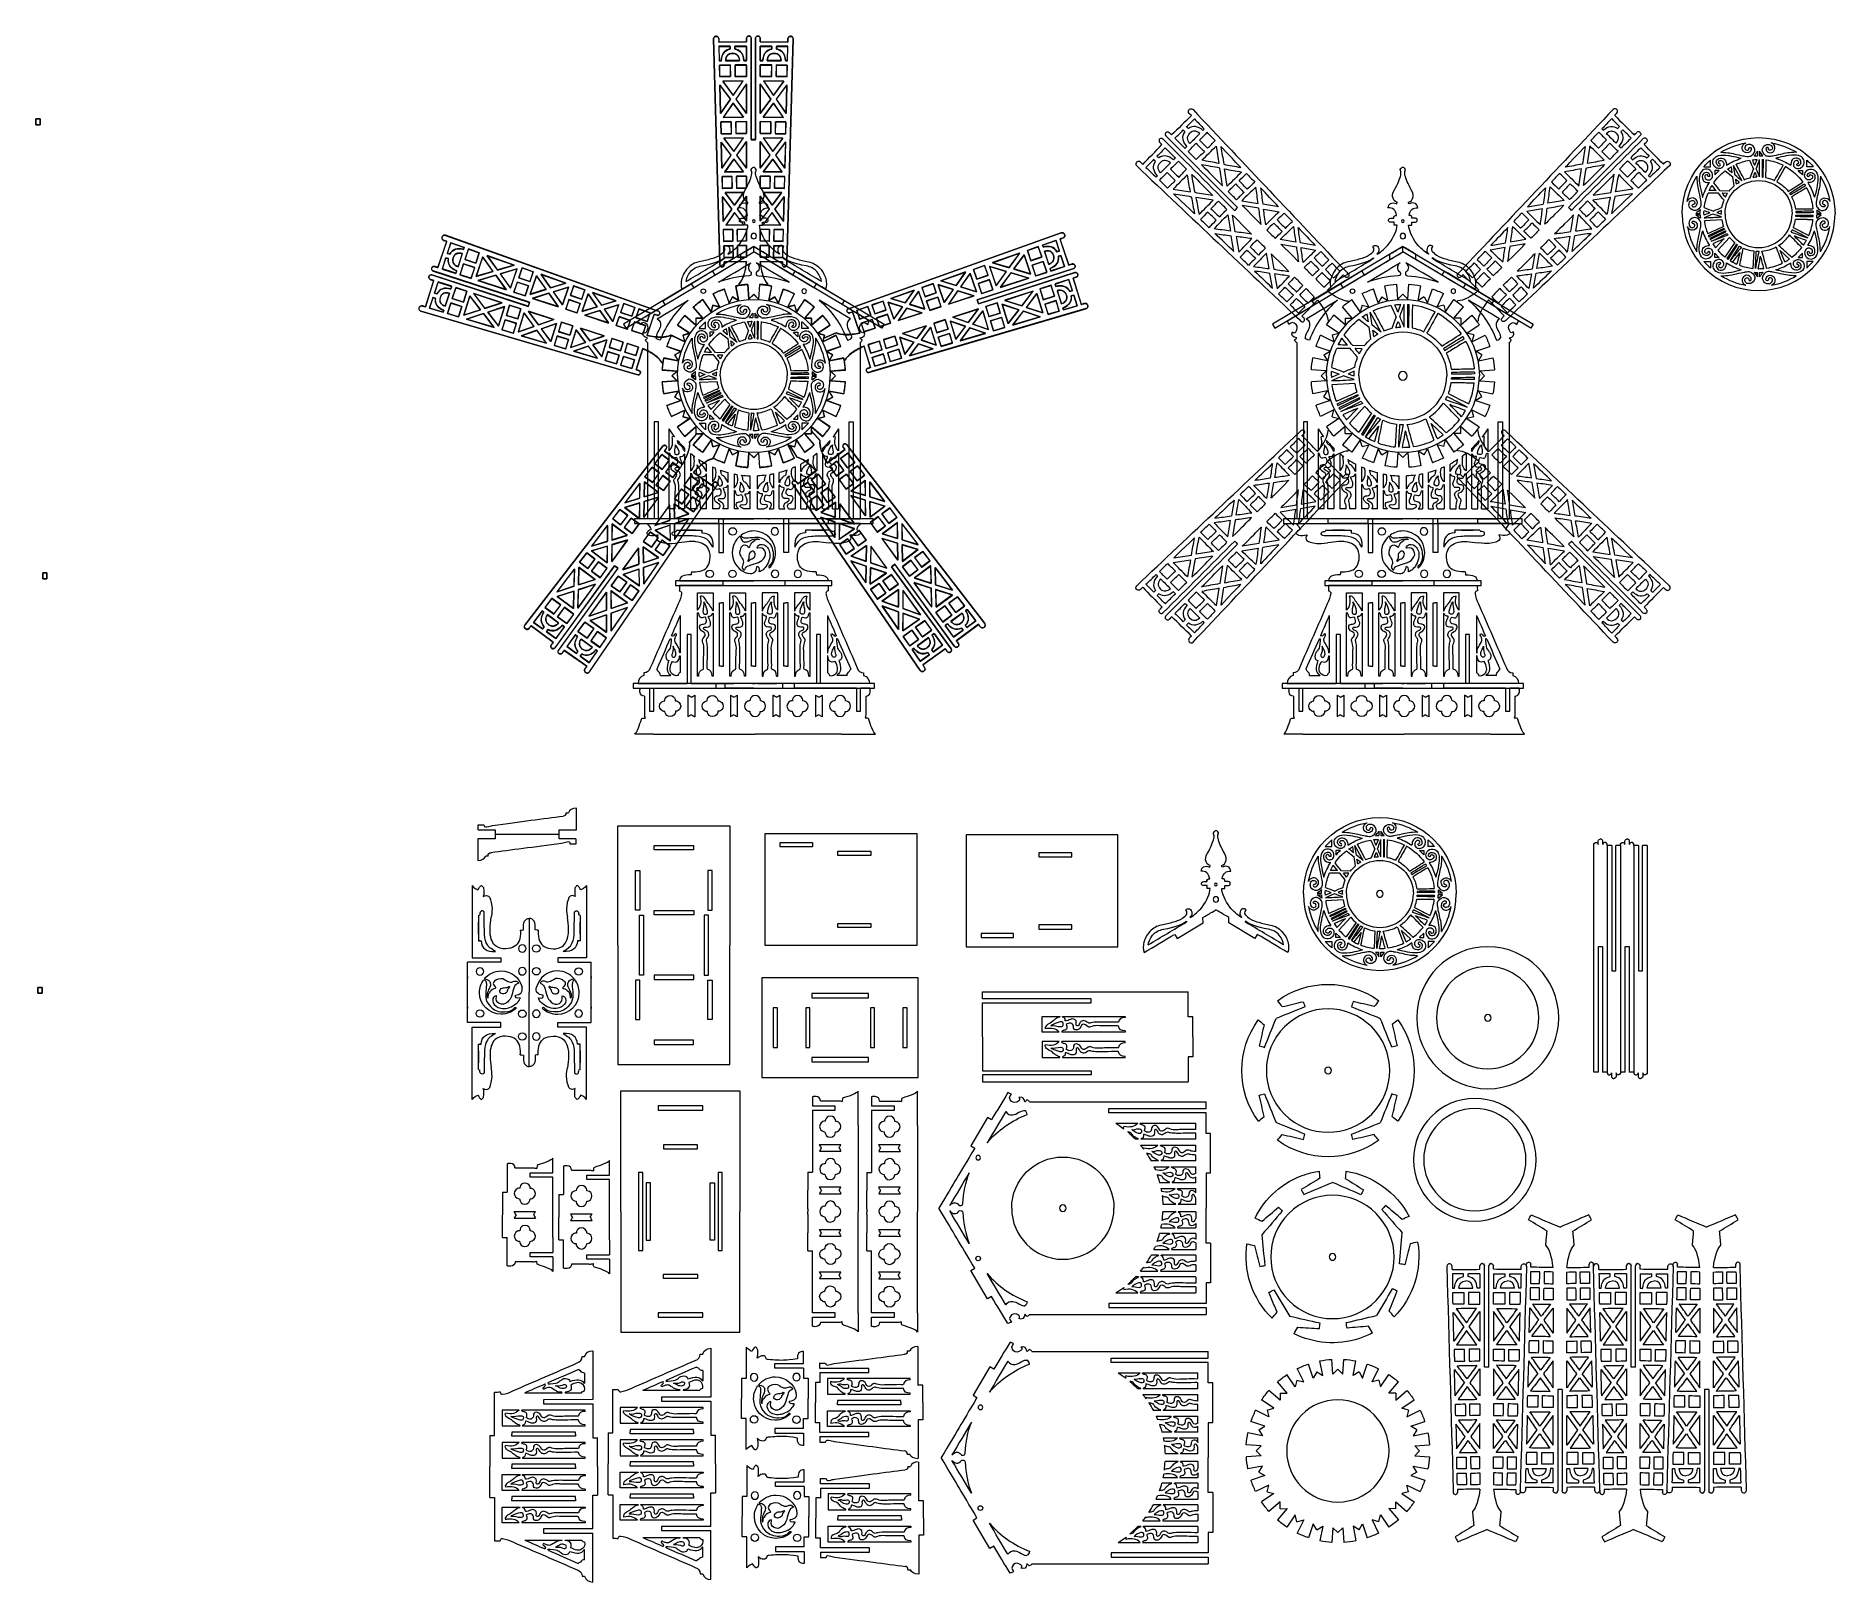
# Model space of a CAD drawing. Header units: inches. Extents: x -28.6 to 20.8, y -14.2 to 28.3.
import ezdxf

# ---------------------------------------------------------------- set-up
doc = ezdxf.new("R2010")
doc.units = ezdxf.units.IN
doc.header["$MEASUREMENT"] = 0
doc.header["$XCLIPFRAME"] = 0
doc.layers.add('Layer 1', color=7, linetype='Continuous')
picture_1 = doc.add_image_def('image1.jpg', size_in_pixel=(603, 819))
picture_2 = doc.add_image_def('image2.jpg', size_in_pixel=(577, 820))
picture_3 = doc.add_image_def('image3.jpg', size_in_pixel=(601, 788))

msp = doc.modelspace()

# ---------------------------------------------------------------- linework, layer by layer
at = {"layer": 'Layer 1', "color": 1, "lineweight": 9}
for points in [[(-12.14, 14.876), (-5.578, 14.876), (-5.578, 15.003), (-12.14, 15.003), (-12.14, 14.876)], [(5.694, 14.876), (12.256, 14.876), (12.256, 15.003), (5.694, 15.003), (5.694, 14.876)], [(-11.007, 13.176), (-6.712, 13.176), (-6.712, 13.303), (-11.007, 13.303), (-11.007, 13.176)], [(6.827, 13.176), (11.122, 13.176), (11.122, 13.303), (6.827, 13.303), (6.827, 13.176)], [(-12.177, 10.353), (-5.542, 10.353), (-5.542, 10.48), (-12.177, 10.48), (-12.177, 10.353)], [(5.657, 10.353), (12.292, 10.353), (12.292, 10.48), (5.657, 10.48), (5.657, 10.353)]]:
    msp.add_lwpolyline(points, close=True, dxfattribs=at)
at = {"layer": 'Layer 1', "lineweight": 9}
for points, knots in [([(-8.743, 28.276), (-8.739, 28.275), (-8.734, 28.274), (-8.73, 28.272), (-8.73, 28.272), (-8.73, 28.272), (-8.73, 28.272), (-8.73, 28.272), (-8.73, 28.272), (-8.725, 28.271), (-8.721, 28.269), (-8.716, 28.267), (-8.716, 28.267), (-8.716, 28.267), (-8.716, 28.267), (-8.716, 28.267), (-8.716, 28.267), (-8.705, 28.26), (-8.698, 28.252), (-8.692, 28.243), (-8.692, 28.243), (-8.686, 28.235), (-8.683, 28.225), (-8.682, 28.215), (-8.682, 28.215), (-8.682, 28.215), (-8.684, 28.215), (-8.684, 28.215), (-8.684, 28.215), (-8.684, 28.215), (-8.682, 28.215), (-8.682, 28.215), (-8.682, 28.215), (-8.682, 28.21), (-8.682, 28.188), (-8.682, 28.166), (-8.682, 28.166), (-8.682, 28.146), (-8.682, 28.125), (-8.682, 28.118), (-8.682, 28.118), (-8.682, 28.118), (-7.926, 28.11), (-7.926, 28.11), (-7.926, 28.11), (-7.928, 28.146), (-7.928, 28.175), (-7.924, 28.197), (-7.924, 28.197), (-7.921, 28.22), (-7.915, 28.235), (-7.905, 28.245), (-7.905, 28.245), (-7.905, 28.245), (-7.905, 28.245), (-7.905, 28.245), (-7.905, 28.245), (-7.892, 28.258), (-7.877, 28.266), (-7.861, 28.268), (-7.861, 28.268), (-7.844, 28.27), (-7.827, 28.267), (-7.808, 28.257), (-7.808, 28.257), (-7.808, 28.257), (-7.808, 28.257), (-7.808, 28.257), (-7.808, 28.257), (-7.797, 28.248), (-7.788, 28.238), (-7.783, 28.228), (-7.783, 28.228), (-7.777, 28.217), (-7.774, 28.206), (-7.775, 28.194), (-7.775, 28.194), (-7.775, 28.194), (-7.95, 22.048), (-7.95, 22.048), (-7.95, 22.048), (-7.947, 21.993), (-7.953, 21.959), (-7.967, 21.946), (-7.967, 21.946), (-7.978, 21.935), (-7.99, 21.928), (-8.003, 21.927), (-8.003, 21.927), (-8.016, 21.925), (-8.03, 21.928), (-8.045, 21.936), (-8.045, 21.936), (-8.045, 21.936), (-8.045, 21.936), (-8.045, 21.936), (-8.045, 21.936), (-8.054, 21.943), (-8.061, 21.95), (-8.066, 21.959), (-8.066, 21.959), (-8.07, 21.967), (-8.072, 21.976), (-8.072, 21.986), (-8.072, 21.986), (-8.072, 21.986), (-8.07, 21.986), (-8.07, 21.986), (-8.07, 21.986), (-8.07, 21.986), (-8.072, 21.986), (-8.072, 21.986), (-8.072, 21.986), (-8.072, 21.986), (-8.07, 22.066), (-8.07, 22.066), (-8.07, 22.066), (-8.07, 22.066), (-8.682, 22.075), (-8.682, 22.075), (-8.682, 22.075), (-8.666, 21.927), (-8.641, 21.802), (-8.607, 21.7), (-8.607, 21.7), (-8.574, 21.598), (-8.531, 21.52), (-8.479, 21.464), (-8.479, 21.464), (-8.479, 21.464), (-8.479, 21.464), (-8.479, 21.464), (-8.479, 21.464), (-8.479, 21.464), (-8.479, 21.463), (-8.479, 21.463), (-8.479, 21.463), (-8.479, 21.463), (-8.482, 21.426), (-8.482, 21.426), (-8.482, 21.426), (-8.444, 21.42), (-8.406, 21.413), (-8.367, 21.405), (-8.367, 21.405), (-8.367, 21.405), (-8.368, 21.404), (-8.368, 21.404), (-8.368, 21.404), (-8.368, 21.404), (-8.366, 21.404), (-8.366, 21.404), (-8.366, 21.404), (-8.366, 21.404), (-8.443, 21.008), (-8.443, 21.008), (-8.443, 21.008), (-8.443, 21.008), (-8.28, 21.103), (-8.28, 21.103), (-8.28, 21.103), (-8.28, 21.103), (-8.279, 21.102), (-8.279, 21.102), (-8.279, 21.102), (-8.279, 21.102), (-8.278, 21.103), (-8.278, 21.103), (-8.278, 21.103), (-8.278, 21.103), (-8.185, 20.939), (-8.185, 20.939), (-8.185, 20.939), (-8.185, 20.939), (-8.053, 21.32), (-8.053, 21.32), (-8.053, 21.32), (-8.053, 21.32), (-8.052, 21.319), (-8.052, 21.319), (-8.052, 21.319), (-8.052, 21.319), (-8.051, 21.321), (-8.051, 21.321), (-8.051, 21.321), (-7.999, 21.303), (-7.947, 21.284), (-7.896, 21.262), (-7.896, 21.262), (-7.845, 21.241), (-7.794, 21.218), (-7.744, 21.194), (-7.744, 21.194), (-7.744, 21.194), (-7.745, 21.192), (-7.745, 21.192), (-7.745, 21.192), (-7.745, 21.192), (-7.743, 21.192), (-7.743, 21.192), (-7.743, 21.192), (-7.743, 21.192), (-7.92, 20.829), (-7.92, 20.829), (-7.92, 20.829), (-7.92, 20.829), (-7.738, 20.879), (-7.738, 20.879), (-7.738, 20.879), (-7.738, 20.879), (-7.737, 20.878), (-7.737, 20.878), (-7.737, 20.878), (-7.737, 20.878), (-7.736, 20.878), (-7.736, 20.878), (-7.736, 20.878), (-7.736, 20.878), (-7.688, 20.696), (-7.688, 20.696), (-7.688, 20.696), (-7.688, 20.696), (-7.463, 21.03), (-7.463, 21.03), (-7.463, 21.03), (-7.463, 21.03), (-7.461, 21.029), (-7.461, 21.029), (-7.461, 21.029), (-7.461, 21.029), (-7.46, 21.03), (-7.46, 21.03), (-7.46, 21.03), (-7.415, 21), (-7.37, 20.967), (-7.326, 20.933), (-7.326, 20.933), (-7.282, 20.9), (-7.239, 20.864), (-7.197, 20.828), (-7.197, 20.828), (-7.197, 20.828), (-7.198, 20.826), (-7.198, 20.826), (-7.198, 20.826), (-7.198, 20.826), (-7.197, 20.825), (-7.197, 20.825), (-7.197, 20.825), (-7.197, 20.825), (-7.461, 20.521), (-7.461, 20.521), (-7.461, 20.521), (-7.461, 20.521), (-7.272, 20.522), (-7.272, 20.522), (-7.272, 20.522), (-7.272, 20.522), (-7.272, 20.521), (-7.272, 20.521), (-7.272, 20.521), (-7.272, 20.521), (-7.271, 20.521), (-7.271, 20.521), (-7.271, 20.521), (-7.271, 20.521), (-7.272, 20.332), (-7.272, 20.332), (-7.272, 20.332), (-7.272, 20.332), (-6.968, 20.596), (-6.968, 20.596), (-6.968, 20.596), (-6.968, 20.596), (-6.967, 20.595), (-6.967, 20.595), (-6.967, 20.595), (-6.967, 20.595), (-6.965, 20.596), (-6.965, 20.596), (-6.965, 20.596), (-6.929, 20.555), (-6.894, 20.512), (-6.86, 20.468), (-6.86, 20.468), (-6.826, 20.424), (-6.794, 20.379), (-6.763, 20.332), (-6.763, 20.332), (-6.763, 20.332), (-6.764, 20.332), (-6.764, 20.332), (-6.764, 20.332), (-6.764, 20.332), (-6.764, 20.33), (-6.764, 20.33), (-6.764, 20.33), (-6.764, 20.33), (-7.097, 20.105), (-7.097, 20.105), (-7.097, 20.105), (-7.097, 20.105), (-6.915, 20.057), (-6.915, 20.057), (-6.915, 20.057), (-6.915, 20.057), (-6.915, 20.056), (-6.915, 20.056), (-6.915, 20.056), (-6.915, 20.056), (-6.914, 20.055), (-6.914, 20.055), (-6.914, 20.055), (-6.914, 20.055), (-6.937, 19.971), (-6.937, 19.971), (-6.937, 19.971), (-6.937, 19.971), (-6.594, 20.117), (-6.594, 20.117), (-6.594, 20.117), (-6.594, 20.117), (-6.594, 20.117), (-6.594, 20.117), (-6.594, 20.117), (-6.594, 20.117), (-6.593, 20.117), (-6.593, 20.117), (-6.593, 20.117), (-6.525, 20.085), (-6.437, 20.069), (-6.329, 20.068), (-6.329, 20.068), (-6.222, 20.067), (-6.096, 20.082), (-5.95, 20.113), (-5.95, 20.113), (-5.95, 20.113), (-6.148, 20.692), (-6.148, 20.692), (-6.148, 20.692), (-6.148, 20.692), (-6.223, 20.665), (-6.223, 20.665), (-6.223, 20.665), (-6.223, 20.665), (-6.224, 20.668), (-6.224, 20.668), (-6.224, 20.668), (-6.224, 20.668), (-6.147, 20.695), (-6.147, 20.695), (-6.147, 20.695), (-6.147, 20.695), (-6.147, 20.694), (-6.147, 20.694), (-6.147, 20.694), (-6.147, 20.694), (-6.145, 20.694), (-6.145, 20.694), (-6.145, 20.694), (-6.145, 20.694), (-5.947, 20.112), (-5.947, 20.112), (-5.947, 20.112), (-5.947, 20.112), (-5.948, 20.111), (-5.948, 20.111), (-5.948, 20.111), (-5.948, 20.111), (-5.948, 20.11), (-5.948, 20.11), (-5.948, 20.11), (-6.095, 20.079), (-6.222, 20.064), (-6.329, 20.065), (-6.329, 20.065), (-6.437, 20.066), (-6.525, 20.082), (-6.594, 20.114), (-6.594, 20.114), (-6.594, 20.114), (-6.938, 19.967), (-6.938, 19.967), (-6.938, 19.967), (-6.938, 19.967), (-6.964, 19.874), (-6.964, 19.874), (-6.964, 19.874), (-6.964, 19.874), (-6.602, 20.05), (-6.602, 20.05), (-6.602, 20.05), (-6.602, 20.05), (-6.601, 20.048), (-6.601, 20.048), (-6.601, 20.048), (-6.601, 20.048), (-6.599, 20.049), (-6.599, 20.049), (-6.599, 20.049), (-6.575, 20), (-6.552, 19.949), (-6.531, 19.898), (-6.531, 19.898), (-6.51, 19.847), (-6.49, 19.795), (-6.472, 19.742), (-6.472, 19.742), (-6.472, 19.742), (-6.474, 19.741), (-6.474, 19.741), (-6.474, 19.741), (-6.474, 19.741), (-6.473, 19.74), (-6.473, 19.74), (-6.473, 19.74), (-6.473, 19.74), (-6.854, 19.609), (-6.854, 19.609), (-6.854, 19.609), (-6.854, 19.609), (-6.69, 19.515), (-6.69, 19.515), (-6.69, 19.515), (-6.69, 19.515), (-6.691, 19.514), (-6.691, 19.514), (-6.691, 19.514), (-6.691, 19.514), (-6.69, 19.513), (-6.69, 19.513), (-6.69, 19.513), (-6.69, 19.513), (-6.785, 19.351), (-6.785, 19.351), (-6.785, 19.351), (-6.785, 19.351), (-6.389, 19.427), (-6.389, 19.427), (-6.389, 19.427), (-6.389, 19.427), (-6.389, 19.426), (-6.389, 19.426), (-6.389, 19.426), (-6.389, 19.426), (-6.387, 19.426), (-6.387, 19.426), (-6.387, 19.426), (-6.383, 19.407), (-6.38, 19.387), (-6.376, 19.368), (-6.376, 19.368), (-6.376, 19.368), (-6.353, 19.373), (-6.353, 19.373), (-6.353, 19.373), (-6.316, 19.439), (-6.255, 19.504), (-6.168, 19.568), (-6.168, 19.568), (-6.081, 19.632), (-5.97, 19.695), (-5.833, 19.756), (-5.833, 19.756), (-5.833, 19.756), (-5.832, 19.754), (-5.832, 19.754), (-5.832, 19.754), (-5.832, 19.754), (-5.831, 19.755), (-5.831, 19.755), (-5.831, 19.755), (-5.831, 19.755), (-5.649, 19.167), (-5.649, 19.167), (-5.649, 19.167), (-5.649, 19.167), (-5.651, 19.167), (-5.651, 19.167), (-5.651, 19.167), (-5.651, 19.167), (-5.65, 19.165), (-5.65, 19.165), (-5.65, 19.165), (-5.65, 19.165), (-5.729, 19.142), (-5.729, 19.142), (-5.729, 19.142), (-5.729, 19.142), (-5.729, 19.145), (-5.729, 19.145), (-5.729, 19.145), (-5.729, 19.145), (-5.653, 19.168), (-5.653, 19.168), (-5.653, 19.168), (-5.653, 19.168), (-5.833, 19.752), (-5.833, 19.752), (-5.833, 19.752), (-5.969, 19.691), (-6.08, 19.629), (-6.166, 19.566), (-6.166, 19.566), (-6.253, 19.502), (-6.314, 19.437), (-6.351, 19.371), (-6.351, 19.371), (-6.351, 19.371), (-6.351, 19.371), (-6.351, 19.371), (-6.351, 19.371), (-6.351, 19.371), (-6.352, 19.37), (-6.352, 19.37), (-6.352, 19.37), (-6.352, 19.37), (-6.376, 19.365), (-6.376, 19.365), (-6.376, 19.365), (-6.37, 19.331), (-6.365, 19.296), (-6.36, 19.262), (-6.36, 19.262), (-6.353, 19.207), (-6.348, 19.152), (-6.344, 19.096), (-6.344, 19.096), (-6.344, 19.096), (-6.346, 19.096), (-6.346, 19.096), (-6.346, 19.096), (-6.346, 19.096), (-6.346, 19.095), (-6.346, 19.095), (-6.346, 19.095), (-6.346, 19.095), (-6.747, 19.066), (-6.747, 19.066), (-6.747, 19.066), (-6.747, 19.066), (-6.613, 18.934), (-6.613, 18.934), (-6.613, 18.934), (-6.613, 18.934), (-6.614, 18.933), (-6.614, 18.933), (-6.614, 18.933), (-6.614, 18.933), (-6.613, 18.932), (-6.613, 18.932), (-6.613, 18.932), (-6.613, 18.932), (-6.747, 18.799), (-6.747, 18.799), (-6.747, 18.799), (-6.747, 18.799), (-6.346, 18.771), (-6.346, 18.771), (-6.346, 18.771), (-6.346, 18.771), (-6.346, 18.769), (-6.346, 18.769), (-6.346, 18.769), (-6.346, 18.769), (-6.344, 18.769), (-6.344, 18.769), (-6.344, 18.769), (-6.347, 18.714), (-6.353, 18.659), (-6.36, 18.604), (-6.36, 18.604), (-6.368, 18.549), (-6.377, 18.494), (-6.388, 18.439), (-6.388, 18.439), (-6.388, 18.439), (-6.389, 18.44), (-6.389, 18.44), (-6.389, 18.44), (-6.389, 18.44), (-6.389, 18.438), (-6.389, 18.438), (-6.389, 18.438), (-6.389, 18.438), (-6.785, 18.515), (-6.785, 18.515), (-6.785, 18.515), (-6.785, 18.515), (-6.69, 18.352), (-6.69, 18.352), (-6.69, 18.352), (-6.69, 18.352), (-6.691, 18.351), (-6.691, 18.351), (-6.691, 18.351), (-6.691, 18.351), (-6.69, 18.35), (-6.69, 18.35), (-6.69, 18.35), (-6.69, 18.35), (-6.854, 18.257), (-6.854, 18.257), (-6.854, 18.257), (-6.854, 18.257), (-6.473, 18.125), (-6.473, 18.125), (-6.473, 18.125), (-6.473, 18.125), (-6.474, 18.124), (-6.474, 18.124), (-6.474, 18.124), (-6.474, 18.124), (-6.472, 18.123), (-6.472, 18.123), (-6.472, 18.123), (-6.49, 18.071), (-6.509, 18.019), (-6.531, 17.968), (-6.531, 17.968), (-6.552, 17.917), (-6.575, 17.866), (-6.6, 17.816), (-6.6, 17.816), (-6.6, 17.816), (-6.601, 17.817), (-6.601, 17.817), (-6.601, 17.817), (-6.601, 17.817), (-6.602, 17.815), (-6.602, 17.815), (-6.602, 17.815), (-6.602, 17.815), (-6.964, 17.992), (-6.964, 17.992), (-6.964, 17.992), (-6.964, 17.992), (-6.914, 17.81), (-6.914, 17.81), (-6.914, 17.81), (-6.914, 17.81), (-6.915, 17.81), (-6.915, 17.81), (-6.915, 17.81), (-6.915, 17.81), (-6.915, 17.808), (-6.915, 17.808), (-6.915, 17.808), (-6.915, 17.808), (-7.097, 17.76), (-7.097, 17.76), (-7.097, 17.76), (-7.097, 17.76), (-6.764, 17.535), (-6.764, 17.535), (-6.764, 17.535), (-6.764, 17.535), (-6.764, 17.534), (-6.764, 17.534), (-6.764, 17.534), (-6.764, 17.534), (-6.763, 17.533), (-6.763, 17.533), (-6.763, 17.533), (-6.793, 17.487), (-6.826, 17.442), (-6.86, 17.398), (-6.86, 17.398), (-6.893, 17.354), (-6.929, 17.311), (-6.966, 17.269), (-6.966, 17.269), (-6.966, 17.269), (-6.967, 17.27), (-6.967, 17.27), (-6.967, 17.27), (-6.967, 17.27), (-6.968, 17.269), (-6.968, 17.269), (-6.968, 17.269), (-6.968, 17.269), (-7.272, 17.533), (-7.272, 17.533), (-7.272, 17.533), (-7.272, 17.533), (-7.271, 17.425), (-7.271, 17.425), (-7.271, 17.425), (-7.271, 17.425), (-7.04, 17.159), (-7.04, 17.159), (-7.04, 17.159), (-7.04, 17.159), (-7.039, 17.158), (-7.039, 17.158), (-7.039, 17.158), (-7.039, 17.158), (-7.039, 17.157), (-7.039, 17.157), (-7.039, 17.157), (-7.048, 17.082), (-7.037, 16.994), (-7.004, 16.891), (-7.004, 16.891), (-6.972, 16.789), (-6.919, 16.674), (-6.845, 16.545), (-6.845, 16.545), (-6.845, 16.545), (-6.355, 16.911), (-6.355, 16.911), (-6.355, 16.911), (-6.355, 16.911), (-6.403, 16.975), (-6.403, 16.975), (-6.403, 16.975), (-6.403, 16.975), (-6.402, 16.976), (-6.402, 16.976), (-6.402, 16.976), (-6.402, 16.976), (-6.403, 16.975), (-6.403, 16.975), (-6.403, 16.975), (-6.409, 16.983), (-6.413, 16.991), (-6.414, 17.001), (-6.414, 17.001), (-6.415, 17.01), (-6.414, 17.02), (-6.411, 17.032), (-6.411, 17.032), (-6.411, 17.032), (-6.41, 17.032), (-6.41, 17.032), (-6.41, 17.032), (-6.403, 17.047), (-6.393, 17.057), (-6.382, 17.064), (-6.382, 17.064), (-6.37, 17.07), (-6.357, 17.072), (-6.342, 17.069), (-6.342, 17.069), (-6.342, 17.069), (-6.342, 17.069), (-6.342, 17.069), (-6.342, 17.069), (-6.332, 17.068), (-6.321, 17.061), (-6.309, 17.049), (-6.309, 17.049), (-6.296, 17.037), (-6.283, 17.02), (-6.268, 16.997), (-6.268, 16.997), (-6.268, 16.997), (-2.514, 12.128), (-2.514, 12.128), (-2.514, 12.128), (-2.506, 12.118), (-2.502, 12.107), (-2.5, 12.095), (-2.5, 12.095), (-2.498, 12.084), (-2.499, 12.071), (-2.503, 12.057), (-2.503, 12.057), (-2.503, 12.057), (-2.504, 12.057), (-2.504, 12.057), (-2.504, 12.057), (-2.513, 12.038), (-2.525, 12.025), (-2.539, 12.017), (-2.539, 12.017), (-2.554, 12.009), (-2.57, 12.006), (-2.59, 12.01), (-2.59, 12.01), (-2.602, 12.012), (-2.617, 12.021), (-2.633, 12.037), (-2.633, 12.037), (-2.649, 12.053), (-2.666, 12.076), (-2.686, 12.106), (-2.686, 12.106), (-2.686, 12.106), (-3.292, 11.655), (-3.292, 11.655), (-3.292, 11.655), (-3.288, 11.65), (-3.276, 11.633), (-3.264, 11.617), (-3.264, 11.617), (-3.251, 11.599), (-3.238, 11.581), (-3.235, 11.577), (-3.235, 11.577), (-3.235, 11.577), (-3.236, 11.576), (-3.236, 11.576), (-3.236, 11.576), (-3.236, 11.576), (-3.235, 11.577), (-3.235, 11.577), (-3.235, 11.577), (-3.23, 11.568), (-3.227, 11.559), (-3.226, 11.549), (-3.226, 11.549), (-3.226, 11.539), (-3.228, 11.527), (-3.232, 11.515), (-3.232, 11.515), (-3.232, 11.515), (-3.232, 11.515), (-3.232, 11.515), (-3.232, 11.515), (-3.234, 11.511), (-3.237, 11.507), (-3.24, 11.503), (-3.24, 11.503), (-3.243, 11.499), (-3.246, 11.495), (-3.249, 11.492), (-3.249, 11.492), (-3.249, 11.492), (-3.25, 11.493), (-3.25, 11.493), (-3.25, 11.493), (-3.25, 11.493), (-3.249, 11.492), (-3.249, 11.492), (-3.249, 11.492), (-3.251, 11.491), (-3.252, 11.49), (-3.253, 11.489), (-3.253, 11.489), (-3.254, 11.488), (-3.256, 11.487), (-3.257, 11.486), (-3.257, 11.486), (-3.257, 11.486), (-3.257, 11.487), (-3.257, 11.487), (-3.257, 11.487), (-3.257, 11.487), (-3.257, 11.486), (-3.257, 11.486), (-3.257, 11.486), (-3.261, 11.484), (-3.266, 11.482), (-3.271, 11.48), (-3.271, 11.48), (-3.271, 11.48), (-3.271, 11.48), (-3.271, 11.48), (-3.271, 11.48), (-3.275, 11.478), (-3.28, 11.477), (-3.286, 11.476), (-3.286, 11.476), (-3.286, 11.476), (-3.286, 11.476), (-3.286, 11.476), (-3.286, 11.476), (-3.299, 11.476), (-3.31, 11.477), (-3.319, 11.481), (-3.319, 11.481), (-3.329, 11.485), (-3.337, 11.49), (-3.343, 11.498), (-3.343, 11.498), (-3.343, 11.498), (-3.342, 11.499), (-3.342, 11.499), (-3.342, 11.499), (-3.342, 11.499), (-3.343, 11.498), (-3.343, 11.498), (-3.343, 11.498), (-3.343, 11.498), (-4.982, 13.754), (-4.982, 13.754), (-4.982, 13.754), (-4.982, 13.754), (-5.072, 13.689), (-5.072, 13.689), (-5.072, 13.689), (-5.072, 13.689), (-3.434, 11.433), (-3.434, 11.433), (-3.434, 11.433), (-3.434, 11.433), (-3.435, 11.432), (-3.435, 11.432), (-3.435, 11.432), (-3.435, 11.432), (-3.433, 11.433), (-3.433, 11.433), (-3.433, 11.433), (-3.428, 11.425), (-3.425, 11.415), (-3.425, 11.405), (-3.425, 11.405), (-3.424, 11.395), (-3.426, 11.384), (-3.43, 11.372), (-3.43, 11.372), (-3.43, 11.372), (-3.43, 11.372), (-3.43, 11.372), (-3.43, 11.372), (-3.433, 11.367), (-3.435, 11.363), (-3.438, 11.359), (-3.438, 11.359), (-3.441, 11.355), (-3.444, 11.352), (-3.447, 11.349), (-3.447, 11.349), (-3.447, 11.349), (-3.447, 11.349), (-3.447, 11.349), (-3.447, 11.349), (-3.449, 11.347), (-3.45, 11.346), (-3.452, 11.345), (-3.452, 11.345), (-3.453, 11.344), (-3.455, 11.342), (-3.456, 11.342), (-3.456, 11.342), (-3.456, 11.342), (-3.457, 11.343), (-3.457, 11.343), (-3.457, 11.343), (-3.457, 11.343), (-3.456, 11.341), (-3.456, 11.341), (-3.456, 11.341), (-3.46, 11.339), (-3.465, 11.337), (-3.469, 11.336), (-3.469, 11.336), (-3.474, 11.334), (-3.479, 11.333), (-3.484, 11.332), (-3.484, 11.332), (-3.484, 11.332), (-3.484, 11.332), (-3.484, 11.332), (-3.484, 11.332), (-3.497, 11.332), (-3.508, 11.334), (-3.517, 11.338), (-3.517, 11.338), (-3.527, 11.341), (-3.535, 11.347), (-3.541, 11.354), (-3.541, 11.354), (-3.541, 11.354), (-3.54, 11.355), (-3.54, 11.355), (-3.54, 11.355), (-3.54, 11.355), (-3.541, 11.354), (-3.541, 11.354), (-3.541, 11.354), (-3.544, 11.359), (-3.557, 11.376), (-3.57, 11.394), (-3.57, 11.394), (-3.582, 11.411), (-3.594, 11.427), (-3.598, 11.433), (-3.598, 11.433), (-3.598, 11.433), (-4.214, 10.995), (-4.214, 10.995), (-4.214, 10.995), (-4.192, 10.967), (-4.176, 10.944), (-4.165, 10.924), (-4.165, 10.924), (-4.155, 10.903), (-4.151, 10.887), (-4.153, 10.874), (-4.153, 10.874), (-4.153, 10.874), (-4.153, 10.874), (-4.153, 10.874), (-4.153, 10.874), (-4.156, 10.855), (-4.163, 10.84), (-4.175, 10.828), (-4.175, 10.828), (-4.187, 10.817), (-4.203, 10.81), (-4.224, 10.807), (-4.224, 10.807), (-4.224, 10.807), (-4.224, 10.807), (-4.224, 10.807), (-4.224, 10.807), (-4.239, 10.807), (-4.251, 10.81), (-4.262, 10.815), (-4.262, 10.815), (-4.273, 10.821), (-4.281, 10.828), (-4.288, 10.839), (-4.288, 10.839), (-4.288, 10.839), (-7.759, 15.914), (-7.759, 15.914), (-7.759, 15.914), (-7.776, 15.935), (-7.789, 15.953), (-7.796, 15.968), (-7.796, 15.968), (-7.804, 15.984), (-7.807, 15.996), (-7.805, 16.006), (-7.805, 16.006), (-7.805, 16.006), (-7.805, 16.006), (-7.805, 16.006), (-7.805, 16.006), (-7.803, 16.021), (-7.797, 16.033), (-7.787, 16.042), (-7.787, 16.042), (-7.778, 16.051), (-7.765, 16.057), (-7.748, 16.06), (-7.748, 16.06), (-7.748, 16.06), (-7.748, 16.06), (-7.748, 16.06), (-7.748, 16.06), (-7.736, 16.06), (-7.726, 16.058), (-7.718, 16.054), (-7.718, 16.054), (-7.709, 16.049), (-7.702, 16.044), (-7.697, 16.036), (-7.697, 16.036), (-7.697, 16.036), (-7.699, 16.034), (-7.699, 16.034), (-7.699, 16.034), (-7.704, 16.041), (-7.711, 16.047), (-7.719, 16.051), (-7.719, 16.051), (-7.727, 16.055), (-7.737, 16.057), (-7.748, 16.057), (-7.748, 16.057), (-7.764, 16.054), (-7.776, 16.049), (-7.785, 16.04), (-7.785, 16.04), (-7.794, 16.032), (-7.8, 16.02), (-7.802, 16.006), (-7.802, 16.006), (-7.802, 16.006), (-7.802, 16.006), (-7.802, 16.006), (-7.802, 16.006), (-7.804, 15.996), (-7.801, 15.984), (-7.794, 15.97), (-7.794, 15.97), (-7.786, 15.955), (-7.774, 15.937), (-7.756, 15.916), (-7.756, 15.916), (-7.756, 15.916), (-7.757, 15.915), (-7.757, 15.915), (-7.757, 15.915), (-7.757, 15.915), (-7.756, 15.916), (-7.756, 15.916), (-7.756, 15.916), (-7.756, 15.916), (-4.286, 10.84), (-4.286, 10.84), (-4.286, 10.84), (-4.286, 10.84), (-4.287, 10.839), (-4.287, 10.839), (-4.287, 10.839), (-4.287, 10.839), (-4.286, 10.84), (-4.286, 10.84), (-4.286, 10.84), (-4.279, 10.83), (-4.271, 10.823), (-4.261, 10.818), (-4.261, 10.818), (-4.25, 10.813), (-4.238, 10.81), (-4.224, 10.81), (-4.224, 10.81), (-4.204, 10.813), (-4.188, 10.82), (-4.177, 10.831), (-4.177, 10.831), (-4.166, 10.841), (-4.158, 10.856), (-4.155, 10.874), (-4.155, 10.874), (-4.154, 10.887), (-4.158, 10.902), (-4.168, 10.922), (-4.168, 10.922), (-4.178, 10.942), (-4.195, 10.966), (-4.218, 10.994), (-4.218, 10.994), (-4.218, 10.994), (-4.217, 10.995), (-4.217, 10.995), (-4.217, 10.995), (-4.217, 10.995), (-4.218, 10.996), (-4.218, 10.996), (-4.218, 10.996), (-4.218, 10.996), (-3.599, 11.436), (-3.599, 11.436), (-3.599, 11.436), (-3.599, 11.436), (-3.598, 11.435), (-3.598, 11.435), (-3.598, 11.435), (-3.598, 11.435), (-3.597, 11.436), (-3.597, 11.436), (-3.597, 11.436), (-3.594, 11.432), (-3.581, 11.414), (-3.568, 11.396), (-3.568, 11.396), (-3.555, 11.378), (-3.542, 11.361), (-3.539, 11.356), (-3.539, 11.356), (-3.533, 11.349), (-3.525, 11.344), (-3.516, 11.34), (-3.516, 11.34), (-3.507, 11.337), (-3.496, 11.335), (-3.484, 11.335), (-3.484, 11.335), (-3.479, 11.336), (-3.475, 11.337), (-3.47, 11.339), (-3.47, 11.339), (-3.466, 11.34), (-3.462, 11.342), (-3.458, 11.344), (-3.458, 11.344), (-3.457, 11.345), (-3.455, 11.346), (-3.454, 11.347), (-3.454, 11.347), (-3.452, 11.348), (-3.451, 11.349), (-3.45, 11.351), (-3.45, 11.351), (-3.45, 11.351), (-3.449, 11.35), (-3.449, 11.35), (-3.449, 11.35), (-3.449, 11.35), (-3.45, 11.351), (-3.45, 11.351), (-3.45, 11.351), (-3.446, 11.354), (-3.443, 11.357), (-3.441, 11.361), (-3.441, 11.361), (-3.438, 11.365), (-3.435, 11.369), (-3.433, 11.373), (-3.433, 11.373), (-3.429, 11.385), (-3.427, 11.395), (-3.428, 11.405), (-3.428, 11.405), (-3.428, 11.415), (-3.431, 11.424), (-3.436, 11.432), (-3.436, 11.432), (-3.436, 11.432), (-5.076, 13.688), (-5.076, 13.688), (-5.076, 13.688), (-5.076, 13.688), (-5.074, 13.689), (-5.074, 13.689), (-5.074, 13.689), (-5.074, 13.689), (-5.075, 13.69), (-5.075, 13.69), (-5.075, 13.69), (-5.075, 13.69), (-4.983, 13.757), (-4.983, 13.757), (-4.983, 13.757), (-4.983, 13.757), (-4.982, 13.756), (-4.982, 13.756), (-4.982, 13.756), (-4.982, 13.756), (-4.981, 13.757), (-4.981, 13.757), (-4.981, 13.757), (-4.981, 13.757), (-3.341, 11.5), (-3.341, 11.5), (-3.341, 11.5), (-3.335, 11.493), (-3.327, 11.487), (-3.318, 11.484), (-3.318, 11.484), (-3.309, 11.48), (-3.298, 11.479), (-3.286, 11.479), (-3.286, 11.479), (-3.281, 11.48), (-3.276, 11.481), (-3.271, 11.483), (-3.271, 11.483), (-3.267, 11.484), (-3.262, 11.486), (-3.258, 11.489), (-3.258, 11.489), (-3.257, 11.489), (-3.256, 11.49), (-3.255, 11.491), (-3.255, 11.491), (-3.254, 11.492), (-3.253, 11.493), (-3.251, 11.494), (-3.251, 11.494), (-3.248, 11.497), (-3.245, 11.501), (-3.242, 11.505), (-3.242, 11.505), (-3.239, 11.508), (-3.237, 11.512), (-3.235, 11.517), (-3.235, 11.517), (-3.231, 11.528), (-3.229, 11.539), (-3.229, 11.549), (-3.229, 11.549), (-3.23, 11.558), (-3.233, 11.567), (-3.238, 11.575), (-3.238, 11.575), (-3.241, 11.579), (-3.254, 11.597), (-3.267, 11.615), (-3.267, 11.615), (-3.28, 11.633), (-3.293, 11.651), (-3.296, 11.655), (-3.296, 11.655), (-3.296, 11.655), (-3.294, 11.656), (-3.294, 11.656), (-3.294, 11.656), (-3.294, 11.656), (-3.295, 11.657), (-3.295, 11.657), (-3.295, 11.657), (-3.295, 11.657), (-2.686, 12.109), (-2.686, 12.109), (-2.686, 12.109), (-2.686, 12.109), (-2.685, 12.108), (-2.685, 12.108), (-2.685, 12.108), (-2.685, 12.108), (-2.684, 12.109), (-2.684, 12.109), (-2.684, 12.109), (-2.664, 12.078), (-2.647, 12.055), (-2.631, 12.039), (-2.631, 12.039), (-2.615, 12.023), (-2.601, 12.014), (-2.589, 12.012), (-2.589, 12.012), (-2.571, 12.01), (-2.555, 12.012), (-2.541, 12.019), (-2.541, 12.019), (-2.527, 12.027), (-2.515, 12.04), (-2.506, 12.058), (-2.506, 12.058), (-2.502, 12.071), (-2.501, 12.084), (-2.503, 12.095), (-2.503, 12.095), (-2.505, 12.106), (-2.509, 12.116), (-2.516, 12.126), (-2.516, 12.126), (-2.516, 12.126), (-2.515, 12.127), (-2.515, 12.127), (-2.515, 12.127), (-2.515, 12.127), (-2.516, 12.126), (-2.516, 12.126), (-2.516, 12.126), (-2.516, 12.126), (-6.271, 16.995), (-6.271, 16.995), (-6.271, 16.995), (-6.271, 16.995), (-6.27, 16.996), (-6.27, 16.996), (-6.27, 16.996), (-6.27, 16.996), (-6.271, 16.995), (-6.271, 16.995), (-6.271, 16.995), (-6.285, 17.018), (-6.299, 17.035), (-6.311, 17.047), (-6.311, 17.047), (-6.322, 17.059), (-6.333, 17.065), (-6.342, 17.066), (-6.342, 17.066), (-6.342, 17.066), (-6.342, 17.066), (-6.342, 17.066), (-6.342, 17.066), (-6.357, 17.069), (-6.37, 17.067), (-6.38, 17.061), (-6.38, 17.061), (-6.391, 17.055), (-6.4, 17.045), (-6.408, 17.031), (-6.408, 17.031), (-6.411, 17.02), (-6.412, 17.01), (-6.411, 17.001), (-6.411, 17.001), (-6.41, 16.992), (-6.407, 16.984), (-6.401, 16.977), (-6.401, 16.977), (-6.401, 16.977), (-6.401, 16.977), (-6.401, 16.977), (-6.401, 16.977), (-6.401, 16.977), (-6.351, 16.912), (-6.351, 16.912), (-6.351, 16.912), (-6.351, 16.912), (-6.353, 16.911), (-6.353, 16.911), (-6.353, 16.911), (-6.353, 16.911), (-6.352, 16.91), (-6.352, 16.91), (-6.352, 16.91), (-6.352, 16.91), (-6.844, 16.541), (-6.844, 16.541), (-6.844, 16.541), (-6.844, 16.541), (-6.845, 16.543), (-6.845, 16.543), (-6.845, 16.543), (-6.845, 16.543), (-6.846, 16.542), (-6.846, 16.542), (-6.846, 16.542), (-6.921, 16.672), (-6.974, 16.788), (-7.007, 16.891), (-7.007, 16.891), (-7.04, 16.993), (-7.051, 17.082), (-7.042, 17.157), (-7.042, 17.157), (-7.042, 17.157), (-7.271, 17.42), (-7.271, 17.42), (-7.271, 17.42), (-7.271, 17.42), (-7.271, 17.344), (-7.271, 17.344), (-7.271, 17.344), (-7.271, 17.344), (-7.272, 17.344), (-7.272, 17.344), (-7.272, 17.344), (-7.272, 17.344), (-7.272, 17.343), (-7.272, 17.343), (-7.272, 17.343), (-7.272, 17.343), (-7.461, 17.344), (-7.461, 17.344), (-7.461, 17.344), (-7.461, 17.344), (-7.197, 17.04), (-7.197, 17.04), (-7.197, 17.04), (-7.197, 17.04), (-7.198, 17.039), (-7.198, 17.039), (-7.198, 17.039), (-7.198, 17.039), (-7.197, 17.037), (-7.197, 17.037), (-7.197, 17.037), (-7.238, 17.001), (-7.281, 16.966), (-7.325, 16.932), (-7.325, 16.932), (-7.369, 16.899), (-7.414, 16.866), (-7.461, 16.835), (-7.461, 16.835), (-7.461, 16.835), (-7.462, 16.836), (-7.462, 16.836), (-7.462, 16.836), (-7.462, 16.836), (-7.463, 16.836), (-7.463, 16.836), (-7.463, 16.836), (-7.463, 16.836), (-7.688, 17.169), (-7.688, 17.169), (-7.688, 17.169), (-7.688, 17.169), (-7.736, 16.987), (-7.736, 16.987), (-7.736, 16.987), (-7.736, 16.987), (-7.737, 16.987), (-7.737, 16.987), (-7.737, 16.987), (-7.737, 16.987), (-7.738, 16.986), (-7.738, 16.986), (-7.738, 16.986), (-7.738, 16.986), (-7.865, 17.021), (-7.865, 17.021), (-7.865, 17.021), (-7.865, 17.021), (-7.672, 16.699), (-7.672, 16.699), (-7.672, 16.699), (-7.598, 16.685), (-7.517, 16.646), (-7.43, 16.584), (-7.43, 16.584), (-7.342, 16.521), (-7.248, 16.434), (-7.148, 16.323), (-7.148, 16.323), (-7.148, 16.323), (-7.149, 16.322), (-7.149, 16.322), (-7.149, 16.322), (-7.149, 16.322), (-7.148, 16.321), (-7.148, 16.321), (-7.148, 16.321), (-7.148, 16.321), (-7.651, 15.966), (-7.651, 15.966), (-7.651, 15.966), (-7.651, 15.966), (-7.651, 15.968), (-7.651, 15.968), (-7.651, 15.968), (-7.651, 15.968), (-7.653, 15.967), (-7.653, 15.967), (-7.653, 15.967), (-7.653, 15.967), (-7.699, 16.034), (-7.699, 16.034), (-7.699, 16.034), (-7.699, 16.034), (-7.697, 16.036), (-7.697, 16.036), (-7.697, 16.036), (-7.697, 16.036), (-7.651, 15.97), (-7.651, 15.97), (-7.651, 15.97), (-7.651, 15.97), (-7.151, 16.322), (-7.151, 16.322), (-7.151, 16.322), (-7.251, 16.432), (-7.344, 16.519), (-7.431, 16.581), (-7.431, 16.581), (-7.519, 16.644), (-7.599, 16.682), (-7.673, 16.697), (-7.673, 16.697), (-7.673, 16.697), (-7.674, 16.697), (-7.674, 16.697), (-7.674, 16.697), (-7.674, 16.697), (-7.674, 16.697), (-7.674, 16.697), (-7.674, 16.697), (-7.674, 16.697), (-7.869, 17.022), (-7.869, 17.022), (-7.869, 17.022), (-7.869, 17.022), (-7.92, 17.036), (-7.92, 17.036), (-7.92, 17.036), (-7.92, 17.036), (-7.743, 16.674), (-7.743, 16.674), (-7.743, 16.674), (-7.743, 16.674), (-7.745, 16.673), (-7.745, 16.673), (-7.745, 16.673), (-7.745, 16.673), (-7.744, 16.671), (-7.744, 16.671), (-7.744, 16.671), (-7.793, 16.647), (-7.844, 16.624), (-7.895, 16.603), (-7.895, 16.603), (-7.946, 16.582), (-7.998, 16.562), (-8.051, 16.544), (-8.051, 16.544), (-8.051, 16.544), (-8.052, 16.546), (-8.052, 16.546), (-8.052, 16.546), (-8.052, 16.546), (-8.053, 16.545), (-8.053, 16.545), (-8.053, 16.545), (-8.053, 16.545), (-8.185, 16.926), (-8.185, 16.926), (-8.185, 16.926), (-8.185, 16.926), (-8.278, 16.762), (-8.278, 16.762), (-8.278, 16.762), (-8.278, 16.762), (-8.279, 16.763), (-8.279, 16.763), (-8.279, 16.763), (-8.279, 16.763), (-8.28, 16.762), (-8.28, 16.762), (-8.28, 16.762), (-8.28, 16.762), (-8.443, 16.857), (-8.443, 16.857), (-8.443, 16.857), (-8.443, 16.857), (-8.366, 16.461), (-8.366, 16.461), (-8.366, 16.461), (-8.366, 16.461), (-8.368, 16.461), (-8.368, 16.461), (-8.368, 16.461), (-8.368, 16.461), (-8.367, 16.459), (-8.367, 16.459), (-8.367, 16.459), (-8.421, 16.449), (-8.476, 16.44), (-8.531, 16.432), (-8.531, 16.432), (-8.586, 16.425), (-8.641, 16.42), (-8.697, 16.416), (-8.697, 16.416), (-8.697, 16.416), (-8.697, 16.418), (-8.697, 16.418), (-8.697, 16.418), (-8.697, 16.418), (-8.698, 16.418), (-8.698, 16.418), (-8.698, 16.418), (-8.698, 16.418), (-8.727, 16.819), (-8.727, 16.819), (-8.727, 16.819), (-8.727, 16.819), (-8.859, 16.686), (-8.859, 16.686), (-8.859, 16.686), (-8.859, 16.686), (-8.861, 16.687), (-8.861, 16.687), (-8.861, 16.687), (-8.861, 16.687), (-8.862, 16.686), (-8.862, 16.686), (-8.862, 16.686), (-8.862, 16.686), (-8.994, 16.819), (-8.994, 16.819), (-8.994, 16.819), (-8.994, 16.819), (-9.023, 16.418), (-9.023, 16.418), (-9.023, 16.418), (-9.023, 16.418), (-9.024, 16.418), (-9.024, 16.418), (-9.024, 16.418), (-9.024, 16.418), (-9.024, 16.416), (-9.024, 16.416), (-9.024, 16.416), (-9.079, 16.42), (-9.134, 16.425), (-9.189, 16.432), (-9.189, 16.432), (-9.244, 16.44), (-9.299, 16.449), (-9.354, 16.46), (-9.354, 16.46), (-9.354, 16.46), (-9.353, 16.461), (-9.353, 16.461), (-9.353, 16.461), (-9.353, 16.461), (-9.355, 16.461), (-9.355, 16.461), (-9.355, 16.461), (-9.355, 16.461), (-9.278, 16.857), (-9.278, 16.857), (-9.278, 16.857), (-9.278, 16.857), (-9.441, 16.762), (-9.441, 16.762), (-9.441, 16.762), (-9.441, 16.762), (-9.442, 16.763), (-9.442, 16.763), (-9.442, 16.763), (-9.442, 16.763), (-9.443, 16.762), (-9.443, 16.762), (-9.443, 16.762), (-9.443, 16.762), (-9.536, 16.926), (-9.536, 16.926), (-9.536, 16.926), (-9.536, 16.926), (-9.668, 16.545), (-9.668, 16.545), (-9.668, 16.545), (-9.668, 16.545), (-9.669, 16.546), (-9.669, 16.546), (-9.669, 16.546), (-9.669, 16.546), (-9.67, 16.544), (-9.67, 16.544), (-9.67, 16.544), (-9.722, 16.562), (-9.774, 16.581), (-9.825, 16.603), (-9.825, 16.603), (-9.876, 16.624), (-9.927, 16.647), (-9.977, 16.672), (-9.977, 16.672), (-9.977, 16.672), (-9.976, 16.673), (-9.976, 16.673), (-9.976, 16.673), (-9.976, 16.673), (-9.978, 16.674), (-9.978, 16.674), (-9.978, 16.674), (-9.978, 16.674), (-9.967, 16.696), (-9.967, 16.696), (-9.967, 16.696), (-9.967, 16.696), (-9.99, 16.657), (-9.99, 16.657), (-9.99, 16.657), (-9.99, 16.657), (-9.991, 16.656), (-9.991, 16.656), (-9.991, 16.656), (-9.991, 16.656), (-9.991, 16.656), (-9.991, 16.656), (-9.991, 16.656), (-10.066, 16.642), (-10.146, 16.603), (-10.233, 16.541), (-10.233, 16.541), (-10.32, 16.478), (-10.414, 16.392), (-10.514, 16.282), (-10.514, 16.282), (-10.514, 16.282), (-10.014, 15.929), (-10.014, 15.929), (-10.014, 15.929), (-10.014, 15.929), (-9.968, 15.995), (-9.968, 15.995), (-9.968, 15.995), (-9.968, 15.995), (-9.966, 15.993), (-9.966, 15.993), (-9.966, 15.993), (-9.966, 15.993), (-10.012, 15.926), (-10.012, 15.926), (-10.012, 15.926), (-10.012, 15.926), (-10.013, 15.927), (-10.013, 15.927), (-10.013, 15.927), (-10.013, 15.927), (-10.014, 15.926), (-10.014, 15.926), (-10.014, 15.926), (-10.014, 15.926), (-10.517, 16.28), (-10.517, 16.28), (-10.517, 16.28), (-10.517, 16.28), (-10.516, 16.281), (-10.516, 16.281), (-10.516, 16.281), (-10.516, 16.281), (-10.517, 16.282), (-10.517, 16.282), (-10.517, 16.282), (-10.417, 16.393), (-10.323, 16.48), (-10.235, 16.543), (-10.235, 16.543), (-10.148, 16.606), (-10.067, 16.644), (-9.993, 16.659), (-9.993, 16.659), (-9.993, 16.659), (-9.952, 16.727), (-9.952, 16.727), (-9.952, 16.727), (-9.952, 16.727), (-9.801, 17.036), (-9.801, 17.036), (-9.801, 17.036), (-9.801, 17.036), (-9.983, 16.986), (-9.983, 16.986), (-9.983, 16.986), (-9.983, 16.986), (-9.984, 16.987), (-9.984, 16.987), (-9.984, 16.987), (-9.984, 16.987), (-9.985, 16.987), (-9.985, 16.987), (-9.985, 16.987), (-9.985, 16.987), (-10.033, 17.169), (-10.033, 17.169), (-10.033, 17.169), (-10.033, 17.169), (-10.258, 16.836), (-10.258, 16.836), (-10.258, 16.836), (-10.258, 16.836), (-10.26, 16.836), (-10.26, 16.836), (-10.26, 16.836), (-10.26, 16.836), (-10.261, 16.835), (-10.261, 16.835), (-10.261, 16.835), (-10.306, 16.866), (-10.351, 16.898), (-10.396, 16.932), (-10.396, 16.932), (-10.439, 16.965), (-10.482, 17.001), (-10.524, 17.038), (-10.524, 17.038), (-10.524, 17.038), (-10.523, 17.039), (-10.523, 17.039), (-10.523, 17.039), (-10.523, 17.039), (-10.524, 17.04), (-10.524, 17.04), (-10.524, 17.04), (-10.524, 17.04), (-10.26, 17.344), (-10.26, 17.344), (-10.26, 17.344), (-10.26, 17.344), (-10.425, 17.343), (-10.425, 17.343), (-10.425, 17.343), (-10.425, 17.343), (-10.623, 17.117), (-10.623, 17.117), (-10.623, 17.117), (-10.613, 17.041), (-10.625, 16.952), (-10.658, 16.85), (-10.658, 16.85), (-10.69, 16.747), (-10.744, 16.631), (-10.819, 16.501), (-10.819, 16.501), (-10.819, 16.501), (-10.82, 16.502), (-10.82, 16.502), (-10.82, 16.502), (-10.82, 16.502), (-10.821, 16.501), (-10.821, 16.501), (-10.821, 16.501), (-10.821, 16.501), (-11.313, 16.869), (-11.313, 16.869), (-11.313, 16.869), (-11.313, 16.869), (-11.312, 16.871), (-11.312, 16.871), (-11.312, 16.871), (-11.312, 16.871), (-11.313, 16.872), (-11.313, 16.872), (-11.313, 16.872), (-11.313, 16.872), (-11.264, 16.936), (-11.264, 16.936), (-11.264, 16.936), (-11.264, 16.936), (-11.264, 16.936), (-11.264, 16.936), (-11.264, 16.936), (-11.258, 16.944), (-11.255, 16.952), (-11.254, 16.961), (-11.254, 16.961), (-11.253, 16.97), (-11.254, 16.979), (-11.257, 16.99), (-11.257, 16.99), (-11.264, 17.004), (-11.273, 17.014), (-11.284, 17.02), (-11.284, 17.02), (-11.295, 17.026), (-11.308, 17.028), (-11.323, 17.026), (-11.323, 17.026), (-11.323, 17.026), (-11.323, 17.026), (-11.323, 17.026), (-11.323, 17.026), (-11.332, 17.025), (-11.342, 17.018), (-11.354, 17.006), (-11.354, 17.006), (-11.366, 16.995), (-11.379, 16.977), (-11.394, 16.954), (-11.394, 16.954), (-11.394, 16.954), (-11.395, 16.955), (-11.395, 16.955), (-11.395, 16.955), (-11.395, 16.955), (-11.394, 16.954), (-11.394, 16.954), (-11.394, 16.954), (-11.394, 16.954), (-15.148, 12.085), (-15.148, 12.085), (-15.148, 12.085), (-15.148, 12.085), (-15.15, 12.086), (-15.15, 12.086), (-15.15, 12.086), (-15.15, 12.086), (-15.148, 12.085), (-15.148, 12.085), (-15.148, 12.085), (-15.156, 12.076), (-15.16, 12.066), (-15.162, 12.054), (-15.162, 12.054), (-15.163, 12.043), (-15.162, 12.031), (-15.159, 12.017), (-15.159, 12.017), (-15.149, 11.999), (-15.138, 11.986), (-15.124, 11.979), (-15.124, 11.979), (-15.11, 11.971), (-15.094, 11.969), (-15.076, 11.972), (-15.076, 11.972), (-15.064, 11.974), (-15.05, 11.983), (-15.034, 11.999), (-15.034, 11.999), (-15.018, 12.015), (-15, 12.038), (-14.981, 12.068), (-14.981, 12.068), (-14.981, 12.068), (-14.98, 12.067), (-14.98, 12.067), (-14.98, 12.067), (-14.98, 12.067), (-14.979, 12.069), (-14.979, 12.069), (-14.979, 12.069), (-14.979, 12.069), (-14.369, 11.616), (-14.369, 11.616), (-14.369, 11.616), (-14.369, 11.616), (-14.37, 11.615), (-14.37, 11.615), (-14.37, 11.615), (-14.37, 11.615), (-14.369, 11.614), (-14.369, 11.614), (-14.369, 11.614), (-14.372, 11.61), (-14.385, 11.592), (-14.398, 11.575), (-14.398, 11.575), (-14.411, 11.557), (-14.424, 11.539), (-14.427, 11.534), (-14.427, 11.534), (-14.432, 11.526), (-14.435, 11.517), (-14.435, 11.508), (-14.435, 11.508), (-14.436, 11.498), (-14.434, 11.487), (-14.43, 11.476), (-14.43, 11.476), (-14.428, 11.472), (-14.425, 11.467), (-14.422, 11.464), (-14.422, 11.464), (-14.42, 11.46), (-14.417, 11.457), (-14.413, 11.454), (-14.413, 11.454), (-14.412, 11.453), (-14.411, 11.452), (-14.409, 11.451), (-14.409, 11.451), (-14.408, 11.45), (-14.406, 11.449), (-14.404, 11.448), (-14.404, 11.448), (-14.404, 11.448), (-14.405, 11.446), (-14.405, 11.446), (-14.405, 11.446), (-14.405, 11.446), (-14.404, 11.448), (-14.404, 11.448), (-14.404, 11.448), (-14.4, 11.446), (-14.396, 11.444), (-14.392, 11.442), (-14.392, 11.442), (-14.388, 11.441), (-14.383, 11.44), (-14.378, 11.439), (-14.378, 11.439), (-14.366, 11.439), (-14.355, 11.44), (-14.346, 11.444), (-14.346, 11.444), (-14.337, 11.447), (-14.33, 11.453), (-14.323, 11.46), (-14.323, 11.46), (-14.323, 11.46), (-12.684, 13.716), (-12.684, 13.716), (-12.684, 13.716), (-12.684, 13.716), (-12.683, 13.716), (-12.683, 13.716), (-12.683, 13.716), (-12.683, 13.716), (-12.682, 13.717), (-12.682, 13.717), (-12.682, 13.717), (-12.682, 13.717), (-12.59, 13.65), (-12.59, 13.65), (-12.59, 13.65), (-12.59, 13.65), (-12.591, 13.649), (-12.591, 13.649), (-12.591, 13.649), (-12.591, 13.649), (-12.589, 13.648), (-12.589, 13.648), (-12.589, 13.648), (-12.589, 13.648), (-14.229, 11.391), (-14.229, 11.391), (-14.229, 11.391), (-14.234, 11.383), (-14.237, 11.374), (-14.237, 11.364), (-14.237, 11.364), (-14.238, 11.354), (-14.236, 11.344), (-14.232, 11.332), (-14.232, 11.332), (-14.23, 11.327), (-14.227, 11.323), (-14.224, 11.319), (-14.224, 11.319), (-14.224, 11.319), (-14.224, 11.319), (-14.224, 11.319), (-14.224, 11.319), (-14.221, 11.315), (-14.218, 11.312), (-14.214, 11.308), (-14.214, 11.308), (-14.213, 11.308), (-14.212, 11.307), (-14.211, 11.306), (-14.211, 11.306), (-14.211, 11.306), (-14.211, 11.306), (-14.211, 11.306), (-14.211, 11.306), (-14.21, 11.305), (-14.208, 11.304), (-14.207, 11.303), (-14.207, 11.303), (-14.203, 11.301), (-14.199, 11.299), (-14.194, 11.298), (-14.194, 11.298), (-14.19, 11.296), (-14.185, 11.295), (-14.18, 11.295), (-14.18, 11.295), (-14.168, 11.294), (-14.158, 11.296), (-14.148, 11.3), (-14.148, 11.3), (-14.139, 11.303), (-14.132, 11.308), (-14.126, 11.315), (-14.126, 11.315), (-14.123, 11.32), (-14.11, 11.338), (-14.097, 11.355), (-14.097, 11.355), (-14.084, 11.373), (-14.071, 11.391), (-14.068, 11.395), (-14.068, 11.395), (-14.068, 11.395), (-14.067, 11.394), (-14.067, 11.394), (-14.067, 11.394), (-14.067, 11.394), (-14.066, 11.396), (-14.066, 11.396), (-14.066, 11.396), (-14.066, 11.396), (-13.447, 10.956), (-13.447, 10.956), (-13.447, 10.956), (-13.447, 10.956), (-13.448, 10.955), (-13.448, 10.955), (-13.448, 10.955), (-13.448, 10.955), (-13.447, 10.954), (-13.447, 10.954), (-13.447, 10.954), (-13.47, 10.926), (-13.486, 10.902), (-13.497, 10.882), (-13.497, 10.882), (-13.507, 10.862), (-13.511, 10.846), (-13.509, 10.834), (-13.509, 10.834), (-13.506, 10.815), (-13.499, 10.801), (-13.488, 10.79), (-13.488, 10.79), (-13.476, 10.779), (-13.461, 10.772), (-13.441, 10.769), (-13.441, 10.769), (-13.427, 10.77), (-13.415, 10.772), (-13.404, 10.777), (-13.404, 10.777), (-13.394, 10.783), (-13.386, 10.79), (-13.379, 10.8), (-13.379, 10.8), (-13.379, 10.8), (-13.378, 10.799), (-13.378, 10.799), (-13.378, 10.799), (-13.378, 10.799), (-13.379, 10.8), (-13.379, 10.8), (-13.379, 10.8), (-13.379, 10.8), (-9.909, 15.875), (-9.909, 15.875), (-9.909, 15.875), (-9.909, 15.875), (-9.907, 15.874), (-9.907, 15.874), (-9.907, 15.874), (-9.907, 15.874), (-9.908, 15.875), (-9.908, 15.875), (-9.908, 15.875), (-9.891, 15.896), (-9.879, 15.914), (-9.871, 15.929), (-9.871, 15.929), (-9.864, 15.944), (-9.861, 15.956), (-9.863, 15.965), (-9.863, 15.965), (-9.863, 15.965), (-9.863, 15.965), (-9.863, 15.965), (-9.863, 15.965), (-9.865, 15.98), (-9.871, 15.991), (-9.88, 16), (-9.88, 16), (-9.889, 16.008), (-9.901, 16.014), (-9.917, 16.016), (-9.917, 16.016), (-9.928, 16.016), (-9.938, 16.014), (-9.946, 16.01), (-9.946, 16.01), (-9.954, 16.006), (-9.961, 16.001), (-9.966, 15.993), (-9.966, 15.993), (-9.966, 15.993), (-9.968, 15.995), (-9.968, 15.995), (-9.968, 15.995), (-9.963, 16.003), (-9.956, 16.009), (-9.947, 16.013), (-9.947, 16.013), (-9.938, 16.017), (-9.928, 16.019), (-9.917, 16.019), (-9.917, 16.019), (-9.917, 16.019), (-9.916, 16.019), (-9.916, 16.019), (-9.916, 16.019), (-9.9, 16.017), (-9.887, 16.011), (-9.878, 16.002), (-9.878, 16.002), (-9.868, 15.993), (-9.862, 15.981), (-9.86, 15.966), (-9.86, 15.966), (-9.86, 15.966), (-9.86, 15.966), (-9.86, 15.966), (-9.86, 15.966), (-9.858, 15.956), (-9.861, 15.943), (-9.869, 15.928), (-9.869, 15.928), (-9.876, 15.912), (-9.889, 15.894), (-9.906, 15.873), (-9.906, 15.873), (-9.906, 15.873), (-13.377, 10.798), (-13.377, 10.798), (-13.377, 10.798), (-13.383, 10.788), (-13.392, 10.78), (-13.403, 10.775), (-13.403, 10.775), (-13.414, 10.77), (-13.426, 10.767), (-13.441, 10.766), (-13.441, 10.766), (-13.441, 10.766), (-13.441, 10.766), (-13.441, 10.766), (-13.441, 10.766), (-13.462, 10.769), (-13.478, 10.777), (-13.49, 10.788), (-13.49, 10.788), (-13.502, 10.799), (-13.509, 10.814), (-13.512, 10.833), (-13.512, 10.833), (-13.512, 10.833), (-13.512, 10.833), (-13.512, 10.833), (-13.512, 10.833), (-13.514, 10.846), (-13.51, 10.863), (-13.499, 10.883), (-13.499, 10.883), (-13.489, 10.903), (-13.473, 10.927), (-13.45, 10.954), (-13.45, 10.954), (-13.45, 10.954), (-14.066, 11.392), (-14.066, 11.392), (-14.066, 11.392), (-14.07, 11.387), (-14.082, 11.37), (-14.094, 11.354), (-14.094, 11.354), (-14.107, 11.336), (-14.12, 11.318), (-14.123, 11.314), (-14.123, 11.314), (-14.123, 11.314), (-14.124, 11.315), (-14.124, 11.315), (-14.124, 11.315), (-14.124, 11.315), (-14.123, 11.314), (-14.123, 11.314), (-14.123, 11.314), (-14.13, 11.306), (-14.138, 11.3), (-14.147, 11.297), (-14.147, 11.297), (-14.157, 11.293), (-14.168, 11.291), (-14.181, 11.292), (-14.181, 11.292), (-14.181, 11.292), (-14.181, 11.292), (-14.181, 11.292), (-14.181, 11.292), (-14.186, 11.292), (-14.191, 11.294), (-14.195, 11.295), (-14.195, 11.295), (-14.2, 11.297), (-14.204, 11.299), (-14.208, 11.301), (-14.208, 11.301), (-14.208, 11.301), (-14.207, 11.302), (-14.207, 11.302), (-14.207, 11.302), (-14.207, 11.302), (-14.208, 11.301), (-14.208, 11.301), (-14.208, 11.301), (-14.21, 11.302), (-14.211, 11.303), (-14.213, 11.304), (-14.213, 11.304), (-14.213, 11.304), (-14.213, 11.304), (-14.213, 11.304), (-14.213, 11.304), (-14.214, 11.305), (-14.215, 11.305), (-14.216, 11.306), (-14.216, 11.306), (-14.216, 11.306), (-14.215, 11.307), (-14.215, 11.307), (-14.215, 11.307), (-14.215, 11.307), (-14.216, 11.306), (-14.216, 11.306), (-14.216, 11.306), (-14.22, 11.309), (-14.223, 11.313), (-14.226, 11.317), (-14.226, 11.317), (-14.226, 11.317), (-14.226, 11.317), (-14.226, 11.317), (-14.226, 11.317), (-14.23, 11.321), (-14.232, 11.326), (-14.235, 11.331), (-14.235, 11.331), (-14.235, 11.331), (-14.235, 11.331), (-14.235, 11.331), (-14.235, 11.331), (-14.239, 11.343), (-14.241, 11.354), (-14.24, 11.364), (-14.24, 11.364), (-14.24, 11.374), (-14.237, 11.384), (-14.232, 11.392), (-14.232, 11.392), (-14.232, 11.392), (-14.23, 11.391), (-14.23, 11.391), (-14.23, 11.391), (-14.23, 11.391), (-14.232, 11.392), (-14.232, 11.392), (-14.232, 11.392), (-14.232, 11.392), (-12.593, 13.648), (-12.593, 13.648), (-12.593, 13.648), (-12.593, 13.648), (-12.682, 13.713), (-12.682, 13.713), (-12.682, 13.713), (-12.682, 13.713), (-14.321, 11.458), (-14.321, 11.458), (-14.321, 11.458), (-14.321, 11.458), (-14.322, 11.459), (-14.322, 11.459), (-14.322, 11.459), (-14.322, 11.459), (-14.321, 11.458), (-14.321, 11.458), (-14.321, 11.458), (-14.328, 11.45), (-14.336, 11.445), (-14.345, 11.441), (-14.345, 11.441), (-14.355, 11.438), (-14.366, 11.436), (-14.378, 11.436), (-14.378, 11.436), (-14.378, 11.436), (-14.379, 11.436), (-14.379, 11.436), (-14.379, 11.436), (-14.384, 11.437), (-14.388, 11.438), (-14.393, 11.44), (-14.393, 11.44), (-14.397, 11.441), (-14.402, 11.443), (-14.406, 11.445), (-14.406, 11.445), (-14.406, 11.445), (-14.406, 11.445), (-14.406, 11.445), (-14.406, 11.445), (-14.408, 11.446), (-14.409, 11.447), (-14.411, 11.448), (-14.411, 11.448), (-14.411, 11.448), (-14.411, 11.448), (-14.411, 11.448), (-14.411, 11.448), (-14.413, 11.449), (-14.414, 11.45), (-14.415, 11.451), (-14.415, 11.451), (-14.415, 11.451), (-14.414, 11.452), (-14.414, 11.452), (-14.414, 11.452), (-14.414, 11.452), (-14.415, 11.451), (-14.415, 11.451), (-14.415, 11.451), (-14.419, 11.455), (-14.422, 11.458), (-14.425, 11.462), (-14.425, 11.462), (-14.428, 11.466), (-14.43, 11.47), (-14.433, 11.475), (-14.433, 11.475), (-14.433, 11.475), (-14.433, 11.475), (-14.433, 11.475), (-14.433, 11.475), (-14.437, 11.487), (-14.439, 11.498), (-14.438, 11.508), (-14.438, 11.508), (-14.437, 11.518), (-14.435, 11.527), (-14.429, 11.536), (-14.429, 11.536), (-14.429, 11.536), (-14.428, 11.535), (-14.428, 11.535), (-14.428, 11.535), (-14.428, 11.535), (-14.429, 11.536), (-14.429, 11.536), (-14.429, 11.536), (-14.426, 11.54), (-14.413, 11.558), (-14.4, 11.576), (-14.4, 11.576), (-14.388, 11.593), (-14.376, 11.609), (-14.372, 11.615), (-14.372, 11.615), (-14.372, 11.615), (-14.979, 12.065), (-14.979, 12.065), (-14.979, 12.065), (-14.999, 12.035), (-15.016, 12.013), (-15.032, 11.997), (-15.032, 11.997), (-15.048, 11.98), (-15.062, 11.971), (-15.075, 11.969), (-15.075, 11.969), (-15.094, 11.966), (-15.111, 11.968), (-15.125, 11.976), (-15.125, 11.976), (-15.14, 11.984), (-15.152, 11.997), (-15.161, 12.016), (-15.161, 12.016), (-15.161, 12.016), (-15.161, 12.016), (-15.161, 12.016), (-15.161, 12.016), (-15.165, 12.03), (-15.167, 12.043), (-15.165, 12.055), (-15.165, 12.055), (-15.163, 12.067), (-15.158, 12.077), (-15.151, 12.087), (-15.151, 12.087), (-15.151, 12.087), (-11.396, 16.956), (-11.396, 16.956), (-11.396, 16.956), (-11.382, 16.979), (-11.368, 16.997), (-11.356, 17.009), (-11.356, 17.009), (-11.344, 17.021), (-11.333, 17.028), (-11.323, 17.029), (-11.323, 17.029), (-11.323, 17.029), (-11.323, 17.029), (-11.323, 17.029), (-11.323, 17.029), (-11.308, 17.031), (-11.294, 17.029), (-11.283, 17.023), (-11.283, 17.023), (-11.271, 17.017), (-11.262, 17.006), (-11.254, 16.991), (-11.254, 16.991), (-11.254, 16.991), (-11.254, 16.991), (-11.254, 16.991), (-11.254, 16.991), (-11.251, 16.98), (-11.25, 16.97), (-11.251, 16.96), (-11.251, 16.96), (-11.252, 16.951), (-11.256, 16.942), (-11.261, 16.935), (-11.261, 16.935), (-11.261, 16.935), (-11.264, 16.936), (-11.264, 16.936), (-11.264, 16.936), (-11.264, 16.936), (-11.261, 16.935), (-11.261, 16.935), (-11.261, 16.935), (-11.261, 16.935), (-11.31, 16.871), (-11.31, 16.871), (-11.31, 16.871), (-11.31, 16.871), (-10.82, 16.504), (-10.82, 16.504), (-10.82, 16.504), (-10.746, 16.633), (-10.693, 16.749), (-10.661, 16.851), (-10.661, 16.851), (-10.628, 16.953), (-10.616, 17.042), (-10.626, 17.117), (-10.626, 17.117), (-10.626, 17.117), (-10.626, 17.118), (-10.626, 17.118), (-10.626, 17.118), (-10.626, 17.118), (-10.625, 17.118), (-10.625, 17.118), (-10.625, 17.118), (-10.625, 17.118), (-10.429, 17.343), (-10.429, 17.343), (-10.429, 17.343), (-10.429, 17.343), (-10.449, 17.343), (-10.449, 17.343), (-10.449, 17.343), (-10.449, 17.343), (-10.449, 17.344), (-10.449, 17.344), (-10.449, 17.344), (-10.449, 17.344), (-10.45, 17.344), (-10.45, 17.344), (-10.45, 17.344), (-10.45, 17.344), (-10.449, 17.533), (-10.449, 17.533), (-10.449, 17.533), (-10.449, 17.533), (-10.753, 17.269), (-10.753, 17.269), (-10.753, 17.269), (-10.753, 17.269), (-10.754, 17.27), (-10.754, 17.27), (-10.754, 17.27), (-10.754, 17.27), (-10.756, 17.269), (-10.756, 17.269), (-10.756, 17.269), (-10.792, 17.31), (-10.827, 17.353), (-10.861, 17.397), (-10.861, 17.397), (-10.895, 17.441), (-10.927, 17.486), (-10.958, 17.533), (-10.958, 17.533), (-10.958, 17.533), (-10.957, 17.534), (-10.957, 17.534), (-10.957, 17.534), (-10.957, 17.534), (-10.957, 17.535), (-10.957, 17.535), (-10.957, 17.535), (-10.957, 17.535), (-10.624, 17.76), (-10.624, 17.76), (-10.624, 17.76), (-10.624, 17.76), (-10.806, 17.808), (-10.806, 17.808), (-10.806, 17.808), (-10.806, 17.808), (-10.806, 17.81), (-10.806, 17.81), (-10.806, 17.81), (-10.806, 17.81), (-10.807, 17.81), (-10.807, 17.81), (-10.807, 17.81), (-10.807, 17.81), (-10.757, 17.992), (-10.757, 17.992), (-10.757, 17.992), (-10.757, 17.992), (-11.12, 17.815), (-11.12, 17.815), (-11.12, 17.815), (-11.12, 17.815), (-11.12, 17.817), (-11.12, 17.817), (-11.12, 17.817), (-11.12, 17.817), (-11.122, 17.816), (-11.122, 17.816), (-11.122, 17.816), (-11.146, 17.865), (-11.169, 17.916), (-11.19, 17.967), (-11.19, 17.967), (-11.211, 18.018), (-11.231, 18.07), (-11.249, 18.123), (-11.249, 18.123), (-11.249, 18.123), (-11.247, 18.124), (-11.247, 18.124), (-11.247, 18.124), (-11.247, 18.124), (-11.248, 18.125), (-11.248, 18.125), (-11.248, 18.125), (-11.248, 18.125), (-10.867, 18.257), (-10.867, 18.257), (-10.867, 18.257), (-10.867, 18.257), (-11.031, 18.35), (-11.031, 18.35), (-11.031, 18.35), (-11.031, 18.35), (-11.03, 18.351), (-11.03, 18.351), (-11.03, 18.351), (-11.03, 18.351), (-11.031, 18.352), (-11.031, 18.352), (-11.031, 18.352), (-11.031, 18.352), (-10.936, 18.515), (-10.936, 18.515), (-10.936, 18.515), (-10.936, 18.515), (-11.332, 18.438), (-11.332, 18.438), (-11.332, 18.438), (-11.332, 18.438), (-11.332, 18.44), (-11.332, 18.44), (-11.332, 18.44), (-11.332, 18.44), (-11.334, 18.439), (-11.334, 18.439), (-11.334, 18.439), (-11.344, 18.493), (-11.353, 18.548), (-11.361, 18.603), (-11.361, 18.603), (-11.368, 18.658), (-11.373, 18.713), (-11.377, 18.769), (-11.377, 18.769), (-11.377, 18.769), (-11.375, 18.769), (-11.375, 18.769), (-11.375, 18.769), (-11.375, 18.769), (-11.375, 18.771), (-11.375, 18.771), (-11.375, 18.771), (-11.375, 18.771), (-10.974, 18.799), (-10.974, 18.799), (-10.974, 18.799), (-10.974, 18.799), (-11.108, 18.932), (-11.108, 18.932), (-11.108, 18.932), (-11.108, 18.932), (-11.107, 18.933), (-11.107, 18.933), (-11.107, 18.933), (-11.107, 18.933), (-11.108, 18.934), (-11.108, 18.934), (-11.108, 18.934), (-11.108, 18.934), (-10.974, 19.066), (-10.974, 19.066), (-10.974, 19.066), (-10.974, 19.066), (-11.375, 19.095), (-11.375, 19.095), (-11.375, 19.095), (-11.375, 19.095), (-11.375, 19.096), (-11.375, 19.096), (-11.375, 19.096), (-11.375, 19.096), (-11.377, 19.096), (-11.377, 19.096), (-11.377, 19.096), (-11.374, 19.151), (-11.368, 19.206), (-11.361, 19.262), (-11.361, 19.262), (-11.359, 19.273), (-11.358, 19.285), (-11.356, 19.297), (-11.356, 19.297), (-11.356, 19.297), (-11.39, 19.304), (-11.39, 19.304), (-11.39, 19.304), (-11.39, 19.304), (-11.391, 19.305), (-11.391, 19.305), (-11.391, 19.305), (-11.391, 19.305), (-11.391, 19.305), (-11.391, 19.305), (-11.391, 19.305), (-11.428, 19.371), (-11.489, 19.436), (-11.576, 19.5), (-11.576, 19.5), (-11.662, 19.563), (-11.773, 19.625), (-11.909, 19.686), (-11.909, 19.686), (-11.909, 19.686), (-12.089, 19.102), (-12.089, 19.102), (-12.089, 19.102), (-12.089, 19.102), (-12.012, 19.079), (-12.012, 19.079), (-12.012, 19.079), (-12.012, 19.079), (-12.013, 19.076), (-12.013, 19.076), (-12.013, 19.076), (-12.013, 19.076), (-12.092, 19.099), (-12.092, 19.099), (-12.092, 19.099), (-12.092, 19.099), (-12.091, 19.101), (-12.091, 19.101), (-12.091, 19.101), (-12.091, 19.101), (-12.093, 19.101), (-12.093, 19.101), (-12.093, 19.101), (-12.093, 19.101), (-11.911, 19.689), (-11.911, 19.689), (-11.911, 19.689), (-11.911, 19.689), (-11.909, 19.689), (-11.909, 19.689), (-11.909, 19.689), (-11.909, 19.689), (-11.909, 19.69), (-11.909, 19.69), (-11.909, 19.69), (-11.772, 19.629), (-11.66, 19.566), (-11.574, 19.502), (-11.574, 19.502), (-11.487, 19.439), (-11.425, 19.374), (-11.389, 19.307), (-11.389, 19.307), (-11.389, 19.307), (-11.355, 19.3), (-11.355, 19.3), (-11.355, 19.3), (-11.349, 19.342), (-11.342, 19.384), (-11.333, 19.426), (-11.333, 19.426), (-11.333, 19.426), (-11.332, 19.426), (-11.332, 19.426), (-11.332, 19.426), (-11.332, 19.426), (-11.332, 19.427), (-11.332, 19.427), (-11.332, 19.427), (-11.332, 19.427), (-10.936, 19.351), (-10.936, 19.351), (-10.936, 19.351), (-10.936, 19.351), (-11.031, 19.513), (-11.031, 19.513), (-11.031, 19.513), (-11.031, 19.513), (-11.03, 19.514), (-11.03, 19.514), (-11.03, 19.514), (-11.03, 19.514), (-11.031, 19.515), (-11.031, 19.515), (-11.031, 19.515), (-11.031, 19.515), (-10.867, 19.609), (-10.867, 19.609), (-10.867, 19.609), (-10.867, 19.609), (-11.248, 19.74), (-11.248, 19.74), (-11.248, 19.74), (-11.248, 19.74), (-11.247, 19.741), (-11.247, 19.741), (-11.247, 19.741), (-11.247, 19.741), (-11.249, 19.742), (-11.249, 19.742), (-11.249, 19.742), (-11.231, 19.794), (-11.212, 19.846), (-11.19, 19.897), (-11.19, 19.897), (-11.171, 19.945), (-11.149, 19.992), (-11.127, 20.039), (-11.127, 20.039), (-11.127, 20.039), (-11.148, 20.048), (-11.148, 20.048), (-11.148, 20.048), (-11.217, 20.016), (-11.305, 20), (-11.412, 19.999), (-11.412, 19.999), (-11.52, 19.998), (-11.647, 20.013), (-11.794, 20.044), (-11.794, 20.044), (-11.794, 20.044), (-11.793, 20.046), (-11.793, 20.046), (-11.793, 20.046), (-11.793, 20.046), (-11.795, 20.046), (-11.795, 20.046), (-11.795, 20.046), (-11.795, 20.046), (-11.596, 20.628), (-11.596, 20.628), (-11.596, 20.628), (-11.596, 20.628), (-11.595, 20.628), (-11.595, 20.628), (-11.595, 20.628), (-11.595, 20.628), (-11.595, 20.629), (-11.595, 20.629), (-11.595, 20.629), (-11.595, 20.629), (-11.517, 20.602), (-11.517, 20.602), (-11.517, 20.602), (-11.517, 20.602), (-11.518, 20.599), (-11.518, 20.599), (-11.518, 20.599), (-11.518, 20.599), (-11.594, 20.626), (-11.594, 20.626), (-11.594, 20.626), (-11.594, 20.626), (-11.791, 20.047), (-11.791, 20.047), (-11.791, 20.047), (-11.646, 20.016), (-11.519, 20.001), (-11.412, 20.002), (-11.412, 20.002), (-11.305, 20.003), (-11.217, 20.019), (-11.149, 20.051), (-11.149, 20.051), (-11.149, 20.051), (-11.148, 20.051), (-11.148, 20.051), (-11.148, 20.051), (-11.148, 20.051), (-11.147, 20.051), (-11.147, 20.051), (-11.147, 20.051), (-11.147, 20.051), (-11.125, 20.041), (-11.125, 20.041), (-11.125, 20.041), (-11.125, 20.041), (-11.121, 20.049), (-11.121, 20.049), (-11.121, 20.049), (-11.121, 20.049), (-11.12, 20.048), (-11.12, 20.048), (-11.12, 20.048), (-11.12, 20.048), (-11.119, 20.05), (-11.119, 20.05), (-11.119, 20.05), (-11.119, 20.05), (-10.757, 19.874), (-10.757, 19.874), (-10.757, 19.874), (-10.757, 19.874), (-10.807, 20.055), (-10.807, 20.055), (-10.807, 20.055), (-10.807, 20.055), (-10.806, 20.056), (-10.806, 20.056), (-10.806, 20.056), (-10.806, 20.056), (-10.806, 20.057), (-10.806, 20.057), (-10.806, 20.057), (-10.806, 20.057), (-10.624, 20.105), (-10.624, 20.105), (-10.624, 20.105), (-10.624, 20.105), (-10.957, 20.33), (-10.957, 20.33), (-10.957, 20.33), (-10.957, 20.33), (-10.957, 20.332), (-10.957, 20.332), (-10.957, 20.332), (-10.957, 20.332), (-10.958, 20.333), (-10.958, 20.333), (-10.958, 20.333), (-10.928, 20.378), (-10.895, 20.423), (-10.861, 20.468), (-10.861, 20.468), (-10.828, 20.511), (-10.792, 20.554), (-10.755, 20.596), (-10.755, 20.596), (-10.755, 20.596), (-10.754, 20.595), (-10.754, 20.595), (-10.754, 20.595), (-10.754, 20.595), (-10.753, 20.596), (-10.753, 20.596), (-10.753, 20.596), (-10.753, 20.596), (-10.449, 20.332), (-10.449, 20.332), (-10.449, 20.332), (-10.449, 20.332), (-10.45, 20.521), (-10.45, 20.521), (-10.45, 20.521), (-10.45, 20.521), (-10.449, 20.521), (-10.449, 20.521), (-10.449, 20.521), (-10.449, 20.521), (-10.449, 20.522), (-10.449, 20.522), (-10.449, 20.522), (-10.449, 20.522), (-10.26, 20.521), (-10.26, 20.521), (-10.26, 20.521), (-10.26, 20.521), (-10.524, 20.825), (-10.524, 20.825), (-10.524, 20.825), (-10.524, 20.825), (-10.523, 20.826), (-10.523, 20.826), (-10.523, 20.826), (-10.523, 20.826), (-10.524, 20.828), (-10.524, 20.828), (-10.524, 20.828), (-10.483, 20.864), (-10.44, 20.899), (-10.396, 20.933), (-10.396, 20.933), (-10.352, 20.967), (-10.307, 20.999), (-10.26, 21.03), (-10.26, 21.03), (-10.26, 21.03), (-10.259, 21.029), (-10.259, 21.029), (-10.259, 21.029), (-10.259, 21.029), (-10.258, 21.03), (-10.258, 21.03), (-10.258, 21.03), (-10.258, 21.03), (-10.033, 20.696), (-10.033, 20.696), (-10.033, 20.696), (-10.033, 20.696), (-9.985, 20.878), (-9.985, 20.878), (-9.985, 20.878), (-9.985, 20.878), (-9.984, 20.878), (-9.984, 20.878), (-9.984, 20.878), (-9.984, 20.878), (-9.983, 20.879), (-9.983, 20.879), (-9.983, 20.879), (-9.983, 20.879), (-9.801, 20.829), (-9.801, 20.829), (-9.801, 20.829), (-9.801, 20.829), (-9.978, 21.192), (-9.978, 21.192), (-9.978, 21.192), (-9.978, 21.192), (-9.976, 21.192), (-9.976, 21.192), (-9.976, 21.192), (-9.976, 21.192), (-9.977, 21.194), (-9.977, 21.194), (-9.977, 21.194), (-9.928, 21.218), (-9.877, 21.241), (-9.826, 21.262), (-9.826, 21.262), (-9.775, 21.283), (-9.723, 21.303), (-9.67, 21.321), (-9.67, 21.321), (-9.67, 21.321), (-9.669, 21.319), (-9.669, 21.319), (-9.669, 21.319), (-9.669, 21.319), (-9.668, 21.32), (-9.668, 21.32), (-9.668, 21.32), (-9.668, 21.32), (-9.536, 20.939), (-9.536, 20.939), (-9.536, 20.939), (-9.536, 20.939), (-9.443, 21.103), (-9.443, 21.103), (-9.443, 21.103), (-9.443, 21.103), (-9.442, 21.102), (-9.442, 21.102), (-9.442, 21.102), (-9.442, 21.102), (-9.441, 21.103), (-9.441, 21.103), (-9.441, 21.103), (-9.441, 21.103), (-9.278, 21.008), (-9.278, 21.008), (-9.278, 21.008), (-9.278, 21.008), (-9.355, 21.404), (-9.355, 21.404), (-9.355, 21.404), (-9.355, 21.404), (-9.353, 21.404), (-9.353, 21.404), (-9.353, 21.404), (-9.353, 21.404), (-9.354, 21.406), (-9.354, 21.406), (-9.354, 21.406), (-9.323, 21.412), (-9.292, 21.418), (-9.26, 21.423), (-9.26, 21.423), (-9.26, 21.423), (-9.264, 21.463), (-9.264, 21.463), (-9.264, 21.463), (-9.264, 21.463), (-9.264, 21.464), (-9.264, 21.464), (-9.264, 21.464), (-9.264, 21.464), (-9.263, 21.464), (-9.263, 21.464), (-9.263, 21.464), (-9.212, 21.52), (-9.169, 21.598), (-9.135, 21.7), (-9.135, 21.7), (-9.102, 21.802), (-9.077, 21.927), (-9.061, 22.075), (-9.061, 22.075), (-9.061, 22.075), (-9.673, 22.066), (-9.673, 22.066), (-9.673, 22.066), (-9.673, 22.066), (-9.671, 21.986), (-9.671, 21.986), (-9.671, 21.986), (-9.671, 21.986), (-9.673, 21.986), (-9.673, 21.986), (-9.673, 21.986), (-9.673, 21.986), (-9.671, 21.986), (-9.671, 21.986), (-9.671, 21.986), (-9.67, 21.976), (-9.673, 21.967), (-9.677, 21.959), (-9.677, 21.959), (-9.682, 21.95), (-9.689, 21.943), (-9.698, 21.936), (-9.698, 21.936), (-9.698, 21.936), (-9.698, 21.936), (-9.698, 21.936), (-9.698, 21.936), (-9.713, 21.928), (-9.727, 21.925), (-9.74, 21.927), (-9.74, 21.927), (-9.753, 21.928), (-9.765, 21.935), (-9.776, 21.946), (-9.776, 21.946), (-9.79, 21.959), (-9.796, 21.993), (-9.792, 22.048), (-9.792, 22.048), (-9.792, 22.048), (-9.968, 28.194), (-9.968, 28.194), (-9.968, 28.194), (-9.968, 28.206), (-9.966, 28.217), (-9.96, 28.228), (-9.96, 28.228), (-9.955, 28.238), (-9.946, 28.248), (-9.935, 28.257), (-9.935, 28.257), (-9.935, 28.257), (-9.935, 28.257), (-9.935, 28.257), (-9.935, 28.257), (-9.916, 28.267), (-9.899, 28.27), (-9.882, 28.268), (-9.882, 28.268), (-9.866, 28.266), (-9.851, 28.258), (-9.837, 28.245), (-9.837, 28.245), (-9.837, 28.245), (-9.837, 28.245), (-9.837, 28.245), (-9.837, 28.245), (-9.828, 28.235), (-9.822, 28.22), (-9.819, 28.197), (-9.819, 28.197), (-9.815, 28.175), (-9.814, 28.146), (-9.816, 28.11), (-9.816, 28.11), (-9.816, 28.11), (-9.061, 28.118), (-9.061, 28.118), (-9.061, 28.118), (-9.061, 28.125), (-9.061, 28.146), (-9.061, 28.166), (-9.061, 28.166), (-9.061, 28.188), (-9.061, 28.21), (-9.061, 28.215), (-9.061, 28.215), (-9.061, 28.215), (-9.059, 28.215), (-9.059, 28.215), (-9.059, 28.215), (-9.059, 28.215), (-9.061, 28.215), (-9.061, 28.215), (-9.061, 28.215), (-9.06, 28.225), (-9.057, 28.235), (-9.051, 28.243), (-9.051, 28.243), (-9.046, 28.252), (-9.038, 28.26), (-9.027, 28.267), (-9.027, 28.267), (-9.027, 28.267), (-9.027, 28.267), (-9.027, 28.267), (-9.027, 28.267), (-9.023, 28.269), (-9.018, 28.271), (-9.014, 28.272), (-9.014, 28.272), (-9.014, 28.272), (-9.014, 28.272), (-9.014, 28.272), (-9.014, 28.272), (-9.009, 28.274), (-9.004, 28.275), (-9, 28.276), (-9, 28.276), (-9, 28.276), (-9, 28.274), (-9, 28.274), (-9, 28.274), (-9, 28.274), (-9, 28.276), (-9, 28.276), (-9, 28.276), (-8.998, 28.276), (-8.996, 28.276), (-8.994, 28.276), (-8.994, 28.276), (-8.993, 28.276), (-8.991, 28.276), (-8.99, 28.276), (-8.99, 28.276), (-8.99, 28.276), (-8.99, 28.274), (-8.99, 28.274), (-8.99, 28.274), (-8.99, 28.274), (-8.99, 28.276), (-8.99, 28.276), (-8.99, 28.276), (-8.985, 28.275), (-8.98, 28.274), (-8.975, 28.273), (-8.975, 28.273), (-8.97, 28.271), (-8.965, 28.269), (-8.961, 28.267), (-8.961, 28.267), (-8.961, 28.267), (-8.96, 28.267), (-8.96, 28.267), (-8.96, 28.267), (-8.95, 28.26), (-8.942, 28.252), (-8.936, 28.243), (-8.936, 28.243), (-8.931, 28.235), (-8.928, 28.225), (-8.927, 28.215), (-8.927, 28.215), (-8.927, 28.215), (-8.928, 28.215), (-8.928, 28.215), (-8.928, 28.215), (-8.928, 28.215), (-8.927, 28.215), (-8.927, 28.215), (-8.927, 28.215), (-8.927, 28.215), (-8.927, 25.427), (-8.927, 25.427), (-8.927, 25.427), (-8.927, 25.427), (-8.816, 25.427), (-8.816, 25.427), (-8.816, 25.427), (-8.816, 25.427), (-8.816, 28.215), (-8.816, 28.215), (-8.816, 28.215), (-8.816, 28.215), (-8.814, 28.215), (-8.814, 28.215), (-8.814, 28.215), (-8.814, 28.215), (-8.816, 28.215), (-8.816, 28.215), (-8.816, 28.215), (-8.815, 28.225), (-8.812, 28.234), (-8.806, 28.243), (-8.806, 28.243), (-8.801, 28.251), (-8.793, 28.259), (-8.782, 28.266), (-8.782, 28.266), (-8.782, 28.266), (-8.782, 28.266), (-8.782, 28.266), (-8.782, 28.266), (-8.778, 28.269), (-8.773, 28.27), (-8.769, 28.272), (-8.769, 28.272), (-8.769, 28.272), (-8.769, 28.272), (-8.769, 28.272), (-8.769, 28.272), (-8.764, 28.273), (-8.76, 28.274), (-8.755, 28.275), (-8.755, 28.275), (-8.755, 28.275), (-8.755, 28.275), (-8.755, 28.275), (-8.755, 28.275), (-8.753, 28.275), (-8.751, 28.275), (-8.749, 28.276), (-8.749, 28.276), (-8.749, 28.276), (-8.749, 28.276), (-8.749, 28.276), (-8.749, 28.276), (-8.747, 28.276), (-8.745, 28.276), (-8.744, 28.276), (-8.744, 28.276), (-8.744, 28.276), (-8.744, 28.274), (-8.744, 28.274), (-8.744, 28.274), (-8.744, 28.274), (-8.743, 28.276), (-8.743, 28.276)], [0, 0, 0, 0, 0.001174, 0.001174, 0.001174, 0.001174, 0.002347, 0.002347, 0.002347, 0.002347, 0.003521, 0.003521, 0.003521, 0.003521, 0.004695, 0.004695, 0.004695, 0.004695, 0.005869, 0.005869, 0.005869, 0.005869, 0.007042, 0.007042, 0.007042, 0.007042, 0.008216, 0.008216, 0.008216, 0.008216, 0.00939, 0.00939, 0.00939, 0.00939, 0.010563, 0.010563, 0.010563, 0.010563, 0.011737, 0.011737, 0.011737, 0.011737, 0.012911, 0.012911, 0.012911, 0.012911, 0.014085, 0.014085, 0.014085, 0.014085, 0.015258, 0.015258, 0.015258, 0.015258, 0.016432, 0.016432, 0.016432, 0.016432, 0.017606, 0.017606, 0.017606, 0.017606, 0.018779, 0.018779, 0.018779, 0.018779, 0.019953, 0.019953, 0.019953, 0.019953, 0.021127, 0.021127, 0.021127, 0.021127, 0.0223, 0.0223, 0.0223, 0.0223, 0.023474, 0.023474, 0.023474, 0.023474, 0.024648, 0.024648, 0.024648, 0.024648, 0.025822, 0.025822, 0.025822, 0.025822, 0.026995, 0.026995, 0.026995, 0.026995, 0.028169, 0.028169, 0.028169, 0.028169, 0.029343, 0.029343, 0.029343, 0.029343, 0.030516, 0.030516, 0.030516, 0.030516, 0.03169, 0.03169, 0.03169, 0.03169, 0.032864, 0.032864, 0.032864, 0.032864, 0.034038, 0.034038, 0.034038, 0.034038, 0.035211, 0.035211, 0.035211, 0.035211, 0.036385, 0.036385, 0.036385, 0.036385, 0.037559, 0.037559, 0.037559, 0.037559, 0.038732, 0.038732, 0.038732, 0.038732, 0.039906, 0.039906, 0.039906, 0.039906, 0.04108, 0.04108, 0.04108, 0.04108, 0.042254, 0.042254, 0.042254, 0.042254, 0.043427, 0.043427, 0.043427, 0.043427, 0.044601, 0.044601, 0.044601, 0.044601, 0.045775, 0.045775, 0.045775, 0.045775, 0.046948, 0.046948, 0.046948, 0.046948, 0.048122, 0.048122, 0.048122, 0.048122, 0.049296, 0.049296, 0.049296, 0.049296, 0.050469, 0.050469, 0.050469, 0.050469, 0.051643, 0.051643, 0.051643, 0.051643, 0.052817, 0.052817, 0.052817, 0.052817, 0.053991, 0.053991, 0.053991, 0.053991, 0.055164, 0.055164, 0.055164, 0.055164, 0.056338, 0.056338, 0.056338, 0.056338, 0.057512, 0.057512, 0.057512, 0.057512, 0.058685, 0.058685, 0.058685, 0.058685, 0.059859, 0.059859, 0.059859, 0.059859, 0.061033, 0.061033, 0.061033, 0.061033, 0.062207, 0.062207, 0.062207, 0.062207, 0.06338, 0.06338, 0.06338, 0.06338, 0.064554, 0.064554, 0.064554, 0.064554, 0.065728, 0.065728, 0.065728, 0.065728, 0.066901, 0.066901, 0.066901, 0.066901, 0.068075, 0.068075, 0.068075, 0.068075, 0.069249, 0.069249, 0.069249, 0.069249, 0.070423, 0.070423, 0.070423, 0.070423, 0.071596, 0.071596, 0.071596, 0.071596, 0.07277, 0.07277, 0.07277, 0.07277, 0.073944, 0.073944, 0.073944, 0.073944, 0.075117, 0.075117, 0.075117, 0.075117, 0.076291, 0.076291, 0.076291, 0.076291, 0.077465, 0.077465, 0.077465, 0.077465, 0.078638, 0.078638, 0.078638, 0.078638, 0.079812, 0.079812, 0.079812, 0.079812, 0.080986, 0.080986, 0.080986, 0.080986, 0.08216, 0.08216, 0.08216, 0.08216, 0.083333, 0.083333, 0.083333, 0.083333, 0.084507, 0.084507, 0.084507, 0.084507, 0.085681, 0.085681, 0.085681, 0.085681, 0.086854, 0.086854, 0.086854, 0.086854, 0.088028, 0.088028, 0.088028, 0.088028, 0.089202, 0.089202, 0.089202, 0.089202, 0.090376, 0.090376, 0.090376, 0.090376, 0.091549, 0.091549, 0.091549, 0.091549, 0.092723, 0.092723, 0.092723, 0.092723, 0.093897, 0.093897, 0.093897, 0.093897, 0.09507, 0.09507, 0.09507, 0.09507, 0.096244, 0.096244, 0.096244, 0.096244, 0.097418, 0.097418, 0.097418, 0.097418, 0.098592, 0.098592, 0.098592, 0.098592, 0.099765, 0.099765, 0.099765, 0.099765, 0.100939, 0.100939, 0.100939, 0.100939, 0.102113, 0.102113, 0.102113, 0.102113, 0.103286, 0.103286, 0.103286, 0.103286, 0.10446, 0.10446, 0.10446, 0.10446, 0.105634, 0.105634, 0.105634, 0.105634, 0.106808, 0.106808, 0.106808, 0.106808, 0.107981, 0.107981, 0.107981, 0.107981, 0.109155, 0.109155, 0.109155, 0.109155, 0.110329, 0.110329, 0.110329, 0.110329, 0.111502, 0.111502, 0.111502, 0.111502, 0.112676, 0.112676, 0.112676, 0.112676, 0.11385, 0.11385, 0.11385, 0.11385, 0.115023, 0.115023, 0.115023, 0.115023, 0.116197, 0.116197, 0.116197, 0.116197, 0.117371, 0.117371, 0.117371, 0.117371, 0.118545, 0.118545, 0.118545, 0.118545, 0.119718, 0.119718, 0.119718, 0.119718, 0.120892, 0.120892, 0.120892, 0.120892, 0.122066, 0.122066, 0.122066, 0.122066, 0.123239, 0.123239, 0.123239, 0.123239, 0.124413, 0.124413, 0.124413, 0.124413, 0.125587, 0.125587, 0.125587, 0.125587, 0.126761, 0.126761, 0.126761, 0.126761, 0.127934, 0.127934, 0.127934, 0.127934, 0.129108, 0.129108, 0.129108, 0.129108, 0.130282, 0.130282, 0.130282, 0.130282, 0.131455, 0.131455, 0.131455, 0.131455, 0.132629, 0.132629, 0.132629, 0.132629, 0.133803, 0.133803, 0.133803, 0.133803, 0.134977, 0.134977, 0.134977, 0.134977, 0.13615, 0.13615, 0.13615, 0.13615, 0.137324, 0.137324, 0.137324, 0.137324, 0.138498, 0.138498, 0.138498, 0.138498, 0.139671, 0.139671, 0.139671, 0.139671, 0.140845, 0.140845, 0.140845, 0.140845, 0.142019, 0.142019, 0.142019, 0.142019, 0.143192, 0.143192, 0.143192, 0.143192, 0.144366, 0.144366, 0.144366, 0.144366, 0.14554, 0.14554, 0.14554, 0.14554, 0.146714, 0.146714, 0.146714, 0.146714, 0.147887, 0.147887, 0.147887, 0.147887, 0.149061, 0.149061, 0.149061, 0.149061, 0.150235, 0.150235, 0.150235, 0.150235, 0.151408, 0.151408, 0.151408, 0.151408, 0.152582, 0.152582, 0.152582, 0.152582, 0.153756, 0.153756, 0.153756, 0.153756, 0.15493, 0.15493, 0.15493, 0.15493, 0.156103, 0.156103, 0.156103, 0.156103, 0.157277, 0.157277, 0.157277, 0.157277, 0.158451, 0.158451, 0.158451, 0.158451, 0.159624, 0.159624, 0.159624, 0.159624, 0.160798, 0.160798, 0.160798, 0.160798, 0.161972, 0.161972, 0.161972, 0.161972, 0.163146, 0.163146, 0.163146, 0.163146, 0.164319, 0.164319, 0.164319, 0.164319, 0.165493, 0.165493, 0.165493, 0.165493, 0.166667, 0.166667, 0.166667, 0.166667, 0.16784, 0.16784, 0.16784, 0.16784, 0.169014, 0.169014, 0.169014, 0.169014, 0.170188, 0.170188, 0.170188, 0.170188, 0.171362, 0.171362, 0.171362, 0.171362, 0.172535, 0.172535, 0.172535, 0.172535, 0.173709, 0.173709, 0.173709, 0.173709, 0.174883, 0.174883, 0.174883, 0.174883, 0.176056, 0.176056, 0.176056, 0.176056, 0.17723, 0.17723, 0.17723, 0.17723, 0.178404, 0.178404, 0.178404, 0.178404, 0.179577, 0.179577, 0.179577, 0.179577, 0.180751, 0.180751, 0.180751, 0.180751, 0.181925, 0.181925, 0.181925, 0.181925, 0.183099, 0.183099, 0.183099, 0.183099, 0.184272, 0.184272, 0.184272, 0.184272, 0.185446, 0.185446, 0.185446, 0.185446, 0.18662, 0.18662, 0.18662, 0.18662, 0.187793, 0.187793, 0.187793, 0.187793, 0.188967, 0.188967, 0.188967, 0.188967, 0.190141, 0.190141, 0.190141, 0.190141, 0.191315, 0.191315, 0.191315, 0.191315, 0.192488, 0.192488, 0.192488, 0.192488, 0.193662, 0.193662, 0.193662, 0.193662, 0.194836, 0.194836, 0.194836, 0.194836, 0.196009, 0.196009, 0.196009, 0.196009, 0.197183, 0.197183, 0.197183, 0.197183, 0.198357, 0.198357, 0.198357, 0.198357, 0.199531, 0.199531, 0.199531, 0.199531, 0.200704, 0.200704, 0.200704, 0.200704, 0.201878, 0.201878, 0.201878, 0.201878, 0.203052, 0.203052, 0.203052, 0.203052, 0.204225, 0.204225, 0.204225, 0.204225, 0.205399, 0.205399, 0.205399, 0.205399, 0.206573, 0.206573, 0.206573, 0.206573, 0.207746, 0.207746, 0.207746, 0.207746, 0.20892, 0.20892, 0.20892, 0.20892, 0.210094, 0.210094, 0.210094, 0.210094, 0.211268, 0.211268, 0.211268, 0.211268, 0.212441, 0.212441, 0.212441, 0.212441, 0.213615, 0.213615, 0.213615, 0.213615, 0.214789, 0.214789, 0.214789, 0.214789, 0.215962, 0.215962, 0.215962, 0.215962, 0.217136, 0.217136, 0.217136, 0.217136, 0.21831, 0.21831, 0.21831, 0.21831, 0.219484, 0.219484, 0.219484, 0.219484, 0.220657, 0.220657, 0.220657, 0.220657, 0.221831, 0.221831, 0.221831, 0.221831, 0.223005, 0.223005, 0.223005, 0.223005, 0.224178, 0.224178, 0.224178, 0.224178, 0.225352, 0.225352, 0.225352, 0.225352, 0.226526, 0.226526, 0.226526, 0.226526, 0.2277, 0.2277, 0.2277, 0.2277, 0.228873, 0.228873, 0.228873, 0.228873, 0.230047, 0.230047, 0.230047, 0.230047, 0.231221, 0.231221, 0.231221, 0.231221, 0.232394, 0.232394, 0.232394, 0.232394, 0.233568, 0.233568, 0.233568, 0.233568, 0.234742, 0.234742, 0.234742, 0.234742, 0.235915, 0.235915, 0.235915, 0.235915, 0.237089, 0.237089, 0.237089, 0.237089, 0.238263, 0.238263, 0.238263, 0.238263, 0.239437, 0.239437, 0.239437, 0.239437, 0.24061, 0.24061, 0.24061, 0.24061, 0.241784, 0.241784, 0.241784, 0.241784, 0.242958, 0.242958, 0.242958, 0.242958, 0.244131, 0.244131, 0.244131, 0.244131, 0.245305, 0.245305, 0.245305, 0.245305, 0.246479, 0.246479, 0.246479, 0.246479, 0.247653, 0.247653, 0.247653, 0.247653, 0.248826, 0.248826, 0.248826, 0.248826, 0.25, 0.25, 0.25, 0.25, 0.251174, 0.251174, 0.251174, 0.251174, 0.252347, 0.252347, 0.252347, 0.252347, 0.253521, 0.253521, 0.253521, 0.253521, 0.254695, 0.254695, 0.254695, 0.254695, 0.255869, 0.255869, 0.255869, 0.255869, 0.257042, 0.257042, 0.257042, 0.257042, 0.258216, 0.258216, 0.258216, 0.258216, 0.25939, 0.25939, 0.25939, 0.25939, 0.260563, 0.260563, 0.260563, 0.260563, 0.261737, 0.261737, 0.261737, 0.261737, 0.262911, 0.262911, 0.262911, 0.262911, 0.264085, 0.264085, 0.264085, 0.264085, 0.265258, 0.265258, 0.265258, 0.265258, 0.266432, 0.266432, 0.266432, 0.266432, 0.267606, 0.267606, 0.267606, 0.267606, 0.268779, 0.268779, 0.268779, 0.268779, 0.269953, 0.269953, 0.269953, 0.269953, 0.271127, 0.271127, 0.271127, 0.271127, 0.2723, 0.2723, 0.2723, 0.2723, 0.273474, 0.273474, 0.273474, 0.273474, 0.274648, 0.274648, 0.274648, 0.274648, 0.275822, 0.275822, 0.275822, 0.275822, 0.276995, 0.276995, 0.276995, 0.276995, 0.278169, 0.278169, 0.278169, 0.278169, 0.279343, 0.279343, 0.279343, 0.279343, 0.280516, 0.280516, 0.280516, 0.280516, 0.28169, 0.28169, 0.28169, 0.28169, 0.282864, 0.282864, 0.282864, 0.282864, 0.284038, 0.284038, 0.284038, 0.284038, 0.285211, 0.285211, 0.285211, 0.285211, 0.286385, 0.286385, 0.286385, 0.286385, 0.287559, 0.287559, 0.287559, 0.287559, 0.288732, 0.288732, 0.288732, 0.288732, 0.289906, 0.289906, 0.289906, 0.289906, 0.29108, 0.29108, 0.29108, 0.29108, 0.292254, 0.292254, 0.292254, 0.292254, 0.293427, 0.293427, 0.293427, 0.293427, 0.294601, 0.294601, 0.294601, 0.294601, 0.295775, 0.295775, 0.295775, 0.295775, 0.296948, 0.296948, 0.296948, 0.296948, 0.298122, 0.298122, 0.298122, 0.298122, 0.299296, 0.299296, 0.299296, 0.299296, 0.300469, 0.300469, 0.300469, 0.300469, 0.301643, 0.301643, 0.301643, 0.301643, 0.302817, 0.302817, 0.302817, 0.302817, 0.303991, 0.303991, 0.303991, 0.303991, 0.305164, 0.305164, 0.305164, 0.305164, 0.306338, 0.306338, 0.306338, 0.306338, 0.307512, 0.307512, 0.307512, 0.307512, 0.308685, 0.308685, 0.308685, 0.308685, 0.309859, 0.309859, 0.309859, 0.309859, 0.311033, 0.311033, 0.311033, 0.311033, 0.312207, 0.312207, 0.312207, 0.312207, 0.31338, 0.31338, 0.31338, 0.31338, 0.314554, 0.314554, 0.314554, 0.314554, 0.315728, 0.315728, 0.315728, 0.315728, 0.316901, 0.316901, 0.316901, 0.316901, 0.318075, 0.318075, 0.318075, 0.318075, 0.319249, 0.319249, 0.319249, 0.319249, 0.320423, 0.320423, 0.320423, 0.320423, 0.321596, 0.321596, 0.321596, 0.321596, 0.32277, 0.32277, 0.32277, 0.32277, 0.323944, 0.323944, 0.323944, 0.323944, 0.325117, 0.325117, 0.325117, 0.325117, 0.326291, 0.326291, 0.326291, 0.326291, 0.327465, 0.327465, 0.327465, 0.327465, 0.328638, 0.328638, 0.328638, 0.328638, 0.329812, 0.329812, 0.329812, 0.329812, 0.330986, 0.330986, 0.330986, 0.330986, 0.33216, 0.33216, 0.33216, 0.33216, 0.333333, 0.333333, 0.333333, 0.333333, 0.334507, 0.334507, 0.334507, 0.334507, 0.335681, 0.335681, 0.335681, 0.335681, 0.336854, 0.336854, 0.336854, 0.336854, 0.338028, 0.338028, 0.338028, 0.338028, 0.339202, 0.339202, 0.339202, 0.339202, 0.340376, 0.340376, 0.340376, 0.340376, 0.341549, 0.341549, 0.341549, 0.341549, 0.342723, 0.342723, 0.342723, 0.342723, 0.343897, 0.343897, 0.343897, 0.343897, 0.34507, 0.34507, 0.34507, 0.34507, 0.346244, 0.346244, 0.346244, 0.346244, 0.347418, 0.347418, 0.347418, 0.347418, 0.348592, 0.348592, 0.348592, 0.348592, 0.349765, 0.349765, 0.349765, 0.349765, 0.350939, 0.350939, 0.350939, 0.350939, 0.352113, 0.352113, 0.352113, 0.352113, 0.353286, 0.353286, 0.353286, 0.353286, 0.35446, 0.35446, 0.35446, 0.35446, 0.355634, 0.355634, 0.355634, 0.355634, 0.356808, 0.356808, 0.356808, 0.356808, 0.357981, 0.357981, 0.357981, 0.357981, 0.359155, 0.359155, 0.359155, 0.359155, 0.360329, 0.360329, 0.360329, 0.360329, 0.361502, 0.361502, 0.361502, 0.361502, 0.362676, 0.362676, 0.362676, 0.362676, 0.36385, 0.36385, 0.36385, 0.36385, 0.365023, 0.365023, 0.365023, 0.365023, 0.366197, 0.366197, 0.366197, 0.366197, 0.367371, 0.367371, 0.367371, 0.367371, 0.368545, 0.368545, 0.368545, 0.368545, 0.369718, 0.369718, 0.369718, 0.369718, 0.370892, 0.370892, 0.370892, 0.370892, 0.372066, 0.372066, 0.372066, 0.372066, 0.373239, 0.373239, 0.373239, 0.373239, 0.374413, 0.374413, 0.374413, 0.374413, 0.375587, 0.375587, 0.375587, 0.375587, 0.376761, 0.376761, 0.376761, 0.376761, 0.377934, 0.377934, 0.377934, 0.377934, 0.379108, 0.379108, 0.379108, 0.379108, 0.380282, 0.380282, 0.380282, 0.380282, 0.381455, 0.381455, 0.381455, 0.381455, 0.382629, 0.382629, 0.382629, 0.382629, 0.383803, 0.383803, 0.383803, 0.383803, 0.384977, 0.384977, 0.384977, 0.384977, 0.38615, 0.38615, 0.38615, 0.38615, 0.387324, 0.387324, 0.387324, 0.387324, 0.388498, 0.388498, 0.388498, 0.388498, 0.389671, 0.389671, 0.389671, 0.389671, 0.390845, 0.390845, 0.390845, 0.390845, 0.392019, 0.392019, 0.392019, 0.392019, 0.393192, 0.393192, 0.393192, 0.393192, 0.394366, 0.394366, 0.394366, 0.394366, 0.39554, 0.39554, 0.39554, 0.39554, 0.396714, 0.396714, 0.396714, 0.396714, 0.397887, 0.397887, 0.397887, 0.397887, 0.399061, 0.399061, 0.399061, 0.399061, 0.400235, 0.400235, 0.400235, 0.400235, 0.401408, 0.401408, 0.401408, 0.401408, 0.402582, 0.402582, 0.402582, 0.402582, 0.403756, 0.403756, 0.403756, 0.403756, 0.40493, 0.40493, 0.40493, 0.40493, 0.406103, 0.406103, 0.406103, 0.406103, 0.407277, 0.407277, 0.407277, 0.407277, 0.408451, 0.408451, 0.408451, 0.408451, 0.409624, 0.409624, 0.409624, 0.409624, 0.410798, 0.410798, 0.410798, 0.410798, 0.411972, 0.411972, 0.411972, 0.411972, 0.413146, 0.413146, 0.413146, 0.413146, 0.414319, 0.414319, 0.414319, 0.414319, 0.415493, 0.415493, 0.415493, 0.415493, 0.416667, 0.416667, 0.416667, 0.416667, 0.41784, 0.41784, 0.41784, 0.41784, 0.419014, 0.419014, 0.419014, 0.419014, 0.420188, 0.420188, 0.420188, 0.420188, 0.421362, 0.421362, 0.421362, 0.421362, 0.422535, 0.422535, 0.422535, 0.422535, 0.423709, 0.423709, 0.423709, 0.423709, 0.424883, 0.424883, 0.424883, 0.424883, 0.426056, 0.426056, 0.426056, 0.426056, 0.42723, 0.42723, 0.42723, 0.42723, 0.428404, 0.428404, 0.428404, 0.428404, 0.429577, 0.429577, 0.429577, 0.429577, 0.430751, 0.430751, 0.430751, 0.430751, 0.431925, 0.431925, 0.431925, 0.431925, 0.433099, 0.433099, 0.433099, 0.433099, 0.434272, 0.434272, 0.434272, 0.434272, 0.435446, 0.435446, 0.435446, 0.435446, 0.43662, 0.43662, 0.43662, 0.43662, 0.437793, 0.437793, 0.437793, 0.437793, 0.438967, 0.438967, 0.438967, 0.438967, 0.440141, 0.440141, 0.440141, 0.440141, 0.441315, 0.441315, 0.441315, 0.441315, 0.442488, 0.442488, 0.442488, 0.442488, 0.443662, 0.443662, 0.443662, 0.443662, 0.444836, 0.444836, 0.444836, 0.444836, 0.446009, 0.446009, 0.446009, 0.446009, 0.447183, 0.447183, 0.447183, 0.447183, 0.448357, 0.448357, 0.448357, 0.448357, 0.449531, 0.449531, 0.449531, 0.449531, 0.450704, 0.450704, 0.450704, 0.450704, 0.451878, 0.451878, 0.451878, 0.451878, 0.453052, 0.453052, 0.453052, 0.453052, 0.454225, 0.454225, 0.454225, 0.454225, 0.455399, 0.455399, 0.455399, 0.455399, 0.456573, 0.456573, 0.456573, 0.456573, 0.457746, 0.457746, 0.457746, 0.457746, 0.45892, 0.45892, 0.45892, 0.45892, 0.460094, 0.460094, 0.460094, 0.460094, 0.461268, 0.461268, 0.461268, 0.461268, 0.462441, 0.462441, 0.462441, 0.462441, 0.463615, 0.463615, 0.463615, 0.463615, 0.464789, 0.464789, 0.464789, 0.464789, 0.465962, 0.465962, 0.465962, 0.465962, 0.467136, 0.467136, 0.467136, 0.467136, 0.46831, 0.46831, 0.46831, 0.46831, 0.469484, 0.469484, 0.469484, 0.469484, 0.470657, 0.470657, 0.470657, 0.470657, 0.471831, 0.471831, 0.471831, 0.471831, 0.473005, 0.473005, 0.473005, 0.473005, 0.474178, 0.474178, 0.474178, 0.474178, 0.475352, 0.475352, 0.475352, 0.475352, 0.476526, 0.476526, 0.476526, 0.476526, 0.4777, 0.4777, 0.4777, 0.4777, 0.478873, 0.478873, 0.478873, 0.478873, 0.480047, 0.480047, 0.480047, 0.480047, 0.481221, 0.481221, 0.481221, 0.481221, 0.482394, 0.482394, 0.482394, 0.482394, 0.483568, 0.483568, 0.483568, 0.483568, 0.484742, 0.484742, 0.484742, 0.484742, 0.485915, 0.485915, 0.485915, 0.485915, 0.487089, 0.487089, 0.487089, 0.487089, 0.488263, 0.488263, 0.488263, 0.488263, 0.489437, 0.489437, 0.489437, 0.489437, 0.49061, 0.49061, 0.49061, 0.49061, 0.491784, 0.491784, 0.491784, 0.491784, 0.492958, 0.492958, 0.492958, 0.492958, 0.494131, 0.494131, 0.494131, 0.494131, 0.495305, 0.495305, 0.495305, 0.495305, 0.496479, 0.496479, 0.496479, 0.496479, 0.497653, 0.497653, 0.497653, 0.497653, 0.498826, 0.498826, 0.498826, 0.498826, 0.5, 0.5, 0.5, 0.5, 0.501174, 0.501174, 0.501174, 0.501174, 0.502347, 0.502347, 0.502347, 0.502347, 0.503521, 0.503521, 0.503521, 0.503521, 0.504695, 0.504695, 0.504695, 0.504695, 0.505869, 0.505869, 0.505869, 0.505869, 0.507042, 0.507042, 0.507042, 0.507042, 0.508216, 0.508216, 0.508216, 0.508216, 0.50939, 0.50939, 0.50939, 0.50939, 0.510563, 0.510563, 0.510563, 0.510563, 0.511737, 0.511737, 0.511737, 0.511737, 0.512911, 0.512911, 0.512911, 0.512911, 0.514085, 0.514085, 0.514085, 0.514085, 0.515258, 0.515258, 0.515258, 0.515258, 0.516432, 0.516432, 0.516432, 0.516432, 0.517606, 0.517606, 0.517606, 0.517606, 0.518779, 0.518779, 0.518779, 0.518779, 0.519953, 0.519953, 0.519953, 0.519953, 0.521127, 0.521127, 0.521127, 0.521127, 0.5223, 0.5223, 0.5223, 0.5223, 0.523474, 0.523474, 0.523474, 0.523474, 0.524648, 0.524648, 0.524648, 0.524648, 0.525822, 0.525822, 0.525822, 0.525822, 0.526995, 0.526995, 0.526995, 0.526995, 0.528169, 0.528169, 0.528169, 0.528169, 0.529343, 0.529343, 0.529343, 0.529343, 0.530516, 0.530516, 0.530516, 0.530516, 0.53169, 0.53169, 0.53169, 0.53169, 0.532864, 0.532864, 0.532864, 0.532864, 0.534038, 0.534038, 0.534038, 0.534038, 0.535211, 0.535211, 0.535211, 0.535211, 0.536385, 0.536385, 0.536385, 0.536385, 0.537559, 0.537559, 0.537559, 0.537559, 0.538732, 0.538732, 0.538732, 0.538732, 0.539906, 0.539906, 0.539906, 0.539906, 0.54108, 0.54108, 0.54108, 0.54108, 0.542254, 0.542254, 0.542254, 0.542254, 0.543427, 0.543427, 0.543427, 0.543427, 0.544601, 0.544601, 0.544601, 0.544601, 0.545775, 0.545775, 0.545775, 0.545775, 0.546948, 0.546948, 0.546948, 0.546948, 0.548122, 0.548122, 0.548122, 0.548122, 0.549296, 0.549296, 0.549296, 0.549296, 0.550469, 0.550469, 0.550469, 0.550469, 0.551643, 0.551643, 0.551643, 0.551643, 0.552817, 0.552817, 0.552817, 0.552817, 0.553991, 0.553991, 0.553991, 0.553991, 0.555164, 0.555164, 0.555164, 0.555164, 0.556338, 0.556338, 0.556338, 0.556338, 0.557512, 0.557512, 0.557512, 0.557512, 0.558685, 0.558685, 0.558685, 0.558685, 0.559859, 0.559859, 0.559859, 0.559859, 0.561033, 0.561033, 0.561033, 0.561033, 0.562207, 0.562207, 0.562207, 0.562207, 0.56338, 0.56338, 0.56338, 0.56338, 0.564554, 0.564554, 0.564554, 0.564554, 0.565728, 0.565728, 0.565728, 0.565728, 0.566901, 0.566901, 0.566901, 0.566901, 0.568075, 0.568075, 0.568075, 0.568075, 0.569249, 0.569249, 0.569249, 0.569249, 0.570423, 0.570423, 0.570423, 0.570423, 0.571596, 0.571596, 0.571596, 0.571596, 0.57277, 0.57277, 0.57277, 0.57277, 0.573944, 0.573944, 0.573944, 0.573944, 0.575117, 0.575117, 0.575117, 0.575117, 0.576291, 0.576291, 0.576291, 0.576291, 0.577465, 0.577465, 0.577465, 0.577465, 0.578638, 0.578638, 0.578638, 0.578638, 0.579812, 0.579812, 0.579812, 0.579812, 0.580986, 0.580986, 0.580986, 0.580986, 0.58216, 0.58216, 0.58216, 0.58216, 0.583333, 0.583333, 0.583333, 0.583333, 0.584507, 0.584507, 0.584507, 0.584507, 0.585681, 0.585681, 0.585681, 0.585681, 0.586854, 0.586854, 0.586854, 0.586854, 0.588028, 0.588028, 0.588028, 0.588028, 0.589202, 0.589202, 0.589202, 0.589202, 0.590376, 0.590376, 0.590376, 0.590376, 0.591549, 0.591549, 0.591549, 0.591549, 0.592723, 0.592723, 0.592723, 0.592723, 0.593897, 0.593897, 0.593897, 0.593897, 0.59507, 0.59507, 0.59507, 0.59507, 0.596244, 0.596244, 0.596244, 0.596244, 0.597418, 0.597418, 0.597418, 0.597418, 0.598592, 0.598592, 0.598592, 0.598592, 0.599765, 0.599765, 0.599765, 0.599765, 0.600939, 0.600939, 0.600939, 0.600939, 0.602113, 0.602113, 0.602113, 0.602113, 0.603286, 0.603286, 0.603286, 0.603286, 0.60446, 0.60446, 0.60446, 0.60446, 0.605634, 0.605634, 0.605634, 0.605634, 0.606808, 0.606808, 0.606808, 0.606808, 0.607981, 0.607981, 0.607981, 0.607981, 0.609155, 0.609155, 0.609155, 0.609155, 0.610329, 0.610329, 0.610329, 0.610329, 0.611502, 0.611502, 0.611502, 0.611502, 0.612676, 0.612676, 0.612676, 0.612676, 0.61385, 0.61385, 0.61385, 0.61385, 0.615023, 0.615023, 0.615023, 0.615023, 0.616197, 0.616197, 0.616197, 0.616197, 0.617371, 0.617371, 0.617371, 0.617371, 0.618545, 0.618545, 0.618545, 0.618545, 0.619718, 0.619718, 0.619718, 0.619718, 0.620892, 0.620892, 0.620892, 0.620892, 0.622066, 0.622066, 0.622066, 0.622066, 0.623239, 0.623239, 0.623239, 0.623239, 0.624413, 0.624413, 0.624413, 0.624413, 0.625587, 0.625587, 0.625587, 0.625587, 0.626761, 0.626761, 0.626761, 0.626761, 0.627934, 0.627934, 0.627934, 0.627934, 0.629108, 0.629108, 0.629108, 0.629108, 0.630282, 0.630282, 0.630282, 0.630282, 0.631455, 0.631455, 0.631455, 0.631455, 0.632629, 0.632629, 0.632629, 0.632629, 0.633803, 0.633803, 0.633803, 0.633803, 0.634977, 0.634977, 0.634977, 0.634977, 0.63615, 0.63615, 0.63615, 0.63615, 0.637324, 0.637324, 0.637324, 0.637324, 0.638498, 0.638498, 0.638498, 0.638498, 0.639671, 0.639671, 0.639671, 0.639671, 0.640845, 0.640845, 0.640845, 0.640845, 0.642019, 0.642019, 0.642019, 0.642019, 0.643192, 0.643192, 0.643192, 0.643192, 0.644366, 0.644366, 0.644366, 0.644366, 0.64554, 0.64554, 0.64554, 0.64554, 0.646714, 0.646714, 0.646714, 0.646714, 0.647887, 0.647887, 0.647887, 0.647887, 0.649061, 0.649061, 0.649061, 0.649061, 0.650235, 0.650235, 0.650235, 0.650235, 0.651408, 0.651408, 0.651408, 0.651408, 0.652582, 0.652582, 0.652582, 0.652582, 0.653756, 0.653756, 0.653756, 0.653756, 0.65493, 0.65493, 0.65493, 0.65493, 0.656103, 0.656103, 0.656103, 0.656103, 0.657277, 0.657277, 0.657277, 0.657277, 0.658451, 0.658451, 0.658451, 0.658451, 0.659624, 0.659624, 0.659624, 0.659624, 0.660798, 0.660798, 0.660798, 0.660798, 0.661972, 0.661972, 0.661972, 0.661972, 0.663146, 0.663146, 0.663146, 0.663146, 0.664319, 0.664319, 0.664319, 0.664319, 0.665493, 0.665493, 0.665493, 0.665493, 0.666667, 0.666667, 0.666667, 0.666667, 0.66784, 0.66784, 0.66784, 0.66784, 0.669014, 0.669014, 0.669014, 0.669014, 0.670188, 0.670188, 0.670188, 0.670188, 0.671362, 0.671362, 0.671362, 0.671362, 0.672535, 0.672535, 0.672535, 0.672535, 0.673709, 0.673709, 0.673709, 0.673709, 0.674883, 0.674883, 0.674883, 0.674883, 0.676056, 0.676056, 0.676056, 0.676056, 0.67723, 0.67723, 0.67723, 0.67723, 0.678404, 0.678404, 0.678404, 0.678404, 0.679577, 0.679577, 0.679577, 0.679577, 0.680751, 0.680751, 0.680751, 0.680751, 0.681925, 0.681925, 0.681925, 0.681925, 0.683099, 0.683099, 0.683099, 0.683099, 0.684272, 0.684272, 0.684272, 0.684272, 0.685446, 0.685446, 0.685446, 0.685446, 0.68662, 0.68662, 0.68662, 0.68662, 0.687793, 0.687793, 0.687793, 0.687793, 0.688967, 0.688967, 0.688967, 0.688967, 0.690141, 0.690141, 0.690141, 0.690141, 0.691315, 0.691315, 0.691315, 0.691315, 0.692488, 0.692488, 0.692488, 0.692488, 0.693662, 0.693662, 0.693662, 0.693662, 0.694836, 0.694836, 0.694836, 0.694836, 0.696009, 0.696009, 0.696009, 0.696009, 0.697183, 0.697183, 0.697183, 0.697183, 0.698357, 0.698357, 0.698357, 0.698357, 0.699531, 0.699531, 0.699531, 0.699531, 0.700704, 0.700704, 0.700704, 0.700704, 0.701878, 0.701878, 0.701878, 0.701878, 0.703052, 0.703052, 0.703052, 0.703052, 0.704225, 0.704225, 0.704225, 0.704225, 0.705399, 0.705399, 0.705399, 0.705399, 0.706573, 0.706573, 0.706573, 0.706573, 0.707746, 0.707746, 0.707746, 0.707746, 0.70892, 0.70892, 0.70892, 0.70892, 0.710094, 0.710094, 0.710094, 0.710094, 0.711268, 0.711268, 0.711268, 0.711268, 0.712441, 0.712441, 0.712441, 0.712441, 0.713615, 0.713615, 0.713615, 0.713615, 0.714789, 0.714789, 0.714789, 0.714789, 0.715962, 0.715962, 0.715962, 0.715962, 0.717136, 0.717136, 0.717136, 0.717136, 0.71831, 0.71831, 0.71831, 0.71831, 0.719484, 0.719484, 0.719484, 0.719484, 0.720657, 0.720657, 0.720657, 0.720657, 0.721831, 0.721831, 0.721831, 0.721831, 0.723005, 0.723005, 0.723005, 0.723005, 0.724178, 0.724178, 0.724178, 0.724178, 0.725352, 0.725352, 0.725352, 0.725352, 0.726526, 0.726526, 0.726526, 0.726526, 0.7277, 0.7277, 0.7277, 0.7277, 0.728873, 0.728873, 0.728873, 0.728873, 0.730047, 0.730047, 0.730047, 0.730047, 0.731221, 0.731221, 0.731221, 0.731221, 0.732394, 0.732394, 0.732394, 0.732394, 0.733568, 0.733568, 0.733568, 0.733568, 0.734742, 0.734742, 0.734742, 0.734742, 0.735915, 0.735915, 0.735915, 0.735915, 0.737089, 0.737089, 0.737089, 0.737089, 0.738263, 0.738263, 0.738263, 0.738263, 0.739437, 0.739437, 0.739437, 0.739437, 0.74061, 0.74061, 0.74061, 0.74061, 0.741784, 0.741784, 0.741784, 0.741784, 0.742958, 0.742958, 0.742958, 0.742958, 0.744131, 0.744131, 0.744131, 0.744131, 0.745305, 0.745305, 0.745305, 0.745305, 0.746479, 0.746479, 0.746479, 0.746479, 0.747653, 0.747653, 0.747653, 0.747653, 0.748826, 0.748826, 0.748826, 0.748826, 0.75, 0.75, 0.75, 0.75, 0.751174, 0.751174, 0.751174, 0.751174, 0.752347, 0.752347, 0.752347, 0.752347, 0.753521, 0.753521, 0.753521, 0.753521, 0.754695, 0.754695, 0.754695, 0.754695, 0.755869, 0.755869, 0.755869, 0.755869, 0.757042, 0.757042, 0.757042, 0.757042, 0.758216, 0.758216, 0.758216, 0.758216, 0.75939, 0.75939, 0.75939, 0.75939, 0.760563, 0.760563, 0.760563, 0.760563, 0.761737, 0.761737, 0.761737, 0.761737, 0.762911, 0.762911, 0.762911, 0.762911, 0.764085, 0.764085, 0.764085, 0.764085, 0.765258, 0.765258, 0.765258, 0.765258, 0.766432, 0.766432, 0.766432, 0.766432, 0.767606, 0.767606, 0.767606, 0.767606, 0.768779, 0.768779, 0.768779, 0.768779, 0.769953, 0.769953, 0.769953, 0.769953, 0.771127, 0.771127, 0.771127, 0.771127, 0.7723, 0.7723, 0.7723, 0.7723, 0.773474, 0.773474, 0.773474, 0.773474, 0.774648, 0.774648, 0.774648, 0.774648, 0.775822, 0.775822, 0.775822, 0.775822, 0.776995, 0.776995, 0.776995, 0.776995, 0.778169, 0.778169, 0.778169, 0.778169, 0.779343, 0.779343, 0.779343, 0.779343, 0.780516, 0.780516, 0.780516, 0.780516, 0.78169, 0.78169, 0.78169, 0.78169, 0.782864, 0.782864, 0.782864, 0.782864, 0.784038, 0.784038, 0.784038, 0.784038, 0.785211, 0.785211, 0.785211, 0.785211, 0.786385, 0.786385, 0.786385, 0.786385, 0.787559, 0.787559, 0.787559, 0.787559, 0.788732, 0.788732, 0.788732, 0.788732, 0.789906, 0.789906, 0.789906, 0.789906, 0.79108, 0.79108, 0.79108, 0.79108, 0.792254, 0.792254, 0.792254, 0.792254, 0.793427, 0.793427, 0.793427, 0.793427, 0.794601, 0.794601, 0.794601, 0.794601, 0.795775, 0.795775, 0.795775, 0.795775, 0.796948, 0.796948, 0.796948, 0.796948, 0.798122, 0.798122, 0.798122, 0.798122, 0.799296, 0.799296, 0.799296, 0.799296, 0.800469, 0.800469, 0.800469, 0.800469, 0.801643, 0.801643, 0.801643, 0.801643, 0.802817, 0.802817, 0.802817, 0.802817, 0.803991, 0.803991, 0.803991, 0.803991, 0.805164, 0.805164, 0.805164, 0.805164, 0.806338, 0.806338, 0.806338, 0.806338, 0.807512, 0.807512, 0.807512, 0.807512, 0.808685, 0.808685, 0.808685, 0.808685, 0.809859, 0.809859, 0.809859, 0.809859, 0.811033, 0.811033, 0.811033, 0.811033, 0.812207, 0.812207, 0.812207, 0.812207, 0.81338, 0.81338, 0.81338, 0.81338, 0.814554, 0.814554, 0.814554, 0.814554, 0.815728, 0.815728, 0.815728, 0.815728, 0.816901, 0.816901, 0.816901, 0.816901, 0.818075, 0.818075, 0.818075, 0.818075, 0.819249, 0.819249, 0.819249, 0.819249, 0.820423, 0.820423, 0.820423, 0.820423, 0.821596, 0.821596, 0.821596, 0.821596, 0.82277, 0.82277, 0.82277, 0.82277, 0.823944, 0.823944, 0.823944, 0.823944, 0.825117, 0.825117, 0.825117, 0.825117, 0.826291, 0.826291, 0.826291, 0.826291, 0.827465, 0.827465, 0.827465, 0.827465, 0.828638, 0.828638, 0.828638, 0.828638, 0.829812, 0.829812, 0.829812, 0.829812, 0.830986, 0.830986, 0.830986, 0.830986, 0.83216, 0.83216, 0.83216, 0.83216, 0.833333, 0.833333, 0.833333, 0.833333, 0.834507, 0.834507, 0.834507, 0.834507, 0.835681, 0.835681, 0.835681, 0.835681, 0.836854, 0.836854, 0.836854, 0.836854, 0.838028, 0.838028, 0.838028, 0.838028, 0.839202, 0.839202, 0.839202, 0.839202, 0.840376, 0.840376, 0.840376, 0.840376, 0.841549, 0.841549, 0.841549, 0.841549, 0.842723, 0.842723, 0.842723, 0.842723, 0.843897, 0.843897, 0.843897, 0.843897, 0.84507, 0.84507, 0.84507, 0.84507, 0.846244, 0.846244, 0.846244, 0.846244, 0.847418, 0.847418, 0.847418, 0.847418, 0.848592, 0.848592, 0.848592, 0.848592, 0.849765, 0.849765, 0.849765, 0.849765, 0.850939, 0.850939, 0.850939, 0.850939, 0.852113, 0.852113, 0.852113, 0.852113, 0.853286, 0.853286, 0.853286, 0.853286, 0.85446, 0.85446, 0.85446, 0.85446, 0.855634, 0.855634, 0.855634, 0.855634, 0.856808, 0.856808, 0.856808, 0.856808, 0.857981, 0.857981, 0.857981, 0.857981, 0.859155, 0.859155, 0.859155, 0.859155, 0.860329, 0.860329, 0.860329, 0.860329, 0.861502, 0.861502, 0.861502, 0.861502, 0.862676, 0.862676, 0.862676, 0.862676, 0.86385, 0.86385, 0.86385, 0.86385, 0.865023, 0.865023, 0.865023, 0.865023, 0.866197, 0.866197, 0.866197, 0.866197, 0.867371, 0.867371, 0.867371, 0.867371, 0.868545, 0.868545, 0.868545, 0.868545, 0.869718, 0.869718, 0.869718, 0.869718, 0.870892, 0.870892, 0.870892, 0.870892, 0.872066, 0.872066, 0.872066, 0.872066, 0.873239, 0.873239, 0.873239, 0.873239, 0.874413, 0.874413, 0.874413, 0.874413, 0.875587, 0.875587, 0.875587, 0.875587, 0.876761, 0.876761, 0.876761, 0.876761, 0.877934, 0.877934, 0.877934, 0.877934, 0.879108, 0.879108, 0.879108, 0.879108, 0.880282, 0.880282, 0.880282, 0.880282, 0.881455, 0.881455, 0.881455, 0.881455, 0.882629, 0.882629, 0.882629, 0.882629, 0.883803, 0.883803, 0.883803, 0.883803, 0.884977, 0.884977, 0.884977, 0.884977, 0.88615, 0.88615, 0.88615, 0.88615, 0.887324, 0.887324, 0.887324, 0.887324, 0.888498, 0.888498, 0.888498, 0.888498, 0.889671, 0.889671, 0.889671, 0.889671, 0.890845, 0.890845, 0.890845, 0.890845, 0.892019, 0.892019, 0.892019, 0.892019, 0.893192, 0.893192, 0.893192, 0.893192, 0.894366, 0.894366, 0.894366, 0.894366, 0.89554, 0.89554, 0.89554, 0.89554, 0.896714, 0.896714, 0.896714, 0.896714, 0.897887, 0.897887, 0.897887, 0.897887, 0.899061, 0.899061, 0.899061, 0.899061, 0.900235, 0.900235, 0.900235, 0.900235, 0.901408, 0.901408, 0.901408, 0.901408, 0.902582, 0.902582, 0.902582, 0.902582, 0.903756, 0.903756, 0.903756, 0.903756, 0.90493, 0.90493, 0.90493, 0.90493, 0.906103, 0.906103, 0.906103, 0.906103, 0.907277, 0.907277, 0.907277, 0.907277, 0.908451, 0.908451, 0.908451, 0.908451, 0.909624, 0.909624, 0.909624, 0.909624, 0.910798, 0.910798, 0.910798, 0.910798, 0.911972, 0.911972, 0.911972, 0.911972, 0.913146, 0.913146, 0.913146, 0.913146, 0.914319, 0.914319, 0.914319, 0.914319, 0.915493, 0.915493, 0.915493, 0.915493, 0.916667, 0.916667, 0.916667, 0.916667, 0.91784, 0.91784, 0.91784, 0.91784, 0.919014, 0.919014, 0.919014, 0.919014, 0.920188, 0.920188, 0.920188, 0.920188, 0.921362, 0.921362, 0.921362, 0.921362, 0.922535, 0.922535, 0.922535, 0.922535, 0.923709, 0.923709, 0.923709, 0.923709, 0.924883, 0.924883, 0.924883, 0.924883, 0.926056, 0.926056, 0.926056, 0.926056, 0.92723, 0.92723, 0.92723, 0.92723, 0.928404, 0.928404, 0.928404, 0.928404, 0.929577, 0.929577, 0.929577, 0.929577, 0.930751, 0.930751, 0.930751, 0.930751, 0.931925, 0.931925, 0.931925, 0.931925, 0.933099, 0.933099, 0.933099, 0.933099, 0.934272, 0.934272, 0.934272, 0.934272, 0.935446, 0.935446, 0.935446, 0.935446, 0.93662, 0.93662, 0.93662, 0.93662, 0.937793, 0.937793, 0.937793, 0.937793, 0.938967, 0.938967, 0.938967, 0.938967, 0.940141, 0.940141, 0.940141, 0.940141, 0.941315, 0.941315, 0.941315, 0.941315, 0.942488, 0.942488, 0.942488, 0.942488, 0.943662, 0.943662, 0.943662, 0.943662, 0.944836, 0.944836, 0.944836, 0.944836, 0.946009, 0.946009, 0.946009, 0.946009, 0.947183, 0.947183, 0.947183, 0.947183, 0.948357, 0.948357, 0.948357, 0.948357, 0.949531, 0.949531, 0.949531, 0.949531, 0.950704, 0.950704, 0.950704, 0.950704, 0.951878, 0.951878, 0.951878, 0.951878, 0.953052, 0.953052, 0.953052, 0.953052, 0.954225, 0.954225, 0.954225, 0.954225, 0.955399, 0.955399, 0.955399, 0.955399, 0.956573, 0.956573, 0.956573, 0.956573, 0.957746, 0.957746, 0.957746, 0.957746, 0.95892, 0.95892, 0.95892, 0.95892, 0.960094, 0.960094, 0.960094, 0.960094, 0.961268, 0.961268, 0.961268, 0.961268, 0.962441, 0.962441, 0.962441, 0.962441, 0.963615, 0.963615, 0.963615, 0.963615, 0.964789, 0.964789, 0.964789, 0.964789, 0.965962, 0.965962, 0.965962, 0.965962, 0.967136, 0.967136, 0.967136, 0.967136, 0.96831, 0.96831, 0.96831, 0.96831, 0.969484, 0.969484, 0.969484, 0.969484, 0.970657, 0.970657, 0.970657, 0.970657, 0.971831, 0.971831, 0.971831, 0.971831, 0.973005, 0.973005, 0.973005, 0.973005, 0.974178, 0.974178, 0.974178, 0.974178, 0.975352, 0.975352, 0.975352, 0.975352, 0.976526, 0.976526, 0.976526, 0.976526, 0.9777, 0.9777, 0.9777, 0.9777, 0.978873, 0.978873, 0.978873, 0.978873, 0.980047, 0.980047, 0.980047, 0.980047, 0.981221, 0.981221, 0.981221, 0.981221, 0.982394, 0.982394, 0.982394, 0.982394, 0.983568, 0.983568, 0.983568, 0.983568, 0.984742, 0.984742, 0.984742, 0.984742, 0.985915, 0.985915, 0.985915, 0.985915, 0.987089, 0.987089, 0.987089, 0.987089, 0.988263, 0.988263, 0.988263, 0.988263, 0.989437, 0.989437, 0.989437, 0.989437, 0.99061, 0.99061, 0.99061, 0.99061, 0.991784, 0.991784, 0.991784, 0.991784, 0.992958, 0.992958, 0.992958, 0.992958, 0.994131, 0.994131, 0.994131, 0.994131, 0.995305, 0.995305, 0.995305, 0.995305, 0.996479, 0.996479, 0.996479, 0.996479, 0.997653, 0.997653, 0.997653, 0.997653, 0.998826, 0.998826, 0.998826, 0.998826, 1, 1, 1, 1]), ([(-8.731, 28.27), (-8.735, 28.271), (-8.739, 28.272), (-8.744, 28.273), (-8.744, 28.273), (-8.745, 28.273), (-8.747, 28.273), (-8.749, 28.273), (-8.749, 28.273), (-8.751, 28.273), (-8.753, 28.272), (-8.755, 28.272), (-8.755, 28.272), (-8.755, 28.272), (-8.755, 28.273), (-8.755, 28.273), (-8.755, 28.273), (-8.755, 28.273), (-8.755, 28.272), (-8.755, 28.272), (-8.755, 28.272), (-8.759, 28.271), (-8.763, 28.27), (-8.768, 28.269), (-8.768, 28.269), (-8.768, 28.269), (-8.768, 28.269), (-8.768, 28.269), (-8.768, 28.269), (-8.772, 28.268), (-8.777, 28.266), (-8.781, 28.264), (-8.781, 28.264), (-8.791, 28.257), (-8.799, 28.249), (-8.804, 28.241), (-8.804, 28.241), (-8.809, 28.233), (-8.812, 28.224), (-8.813, 28.215), (-8.813, 28.215), (-8.813, 28.215), (-8.813, 25.425), (-8.813, 25.425), (-8.813, 25.425), (-8.813, 25.425), (-8.814, 25.425), (-8.814, 25.425), (-8.814, 25.425), (-8.814, 25.425), (-8.814, 25.424), (-8.814, 25.424), (-8.814, 25.424), (-8.814, 25.424), (-8.928, 25.424), (-8.928, 25.424), (-8.928, 25.424), (-8.928, 25.424), (-8.928, 25.425), (-8.928, 25.425), (-8.928, 25.425), (-8.928, 25.425), (-8.93, 25.425), (-8.93, 25.425), (-8.93, 25.425), (-8.93, 25.425), (-8.93, 28.215), (-8.93, 28.215), (-8.93, 28.215), (-8.931, 28.225), (-8.934, 28.233), (-8.939, 28.242), (-8.939, 28.242), (-8.944, 28.25), (-8.952, 28.257), (-8.962, 28.264), (-8.962, 28.264), (-8.967, 28.267), (-8.971, 28.269), (-8.976, 28.27), (-8.976, 28.27), (-8.981, 28.271), (-8.986, 28.272), (-8.99, 28.273), (-8.99, 28.273), (-8.99, 28.273), (-8.99, 28.273), (-8.99, 28.273), (-8.99, 28.273), (-8.991, 28.273), (-8.993, 28.273), (-8.994, 28.273), (-8.994, 28.273), (-8.996, 28.273), (-8.998, 28.273), (-8.999, 28.273), (-8.999, 28.273), (-9.004, 28.272), (-9.008, 28.271), (-9.013, 28.27), (-9.013, 28.27), (-9.013, 28.27), (-9.013, 28.27), (-9.013, 28.27), (-9.013, 28.27), (-9.017, 28.268), (-9.021, 28.266), (-9.026, 28.264), (-9.026, 28.264), (-9.036, 28.257), (-9.043, 28.25), (-9.049, 28.241), (-9.049, 28.241), (-9.054, 28.233), (-9.057, 28.225), (-9.058, 28.215), (-9.058, 28.215), (-9.058, 28.21), (-9.058, 28.188), (-9.058, 28.166), (-9.058, 28.166), (-9.058, 28.144), (-9.058, 28.122), (-9.058, 28.117), (-9.058, 28.117), (-9.058, 28.117), (-9.059, 28.117), (-9.059, 28.117), (-9.059, 28.117), (-9.059, 28.117), (-9.059, 28.115), (-9.059, 28.115), (-9.059, 28.115), (-9.059, 28.115), (-9.818, 28.107), (-9.818, 28.107), (-9.818, 28.107), (-9.818, 28.107), (-9.818, 28.109), (-9.818, 28.109), (-9.818, 28.109), (-9.818, 28.109), (-9.819, 28.109), (-9.819, 28.109), (-9.819, 28.109), (-9.817, 28.145), (-9.818, 28.174), (-9.821, 28.196), (-9.821, 28.196), (-9.825, 28.218), (-9.831, 28.234), (-9.839, 28.243), (-9.839, 28.243), (-9.853, 28.256), (-9.867, 28.263), (-9.883, 28.265), (-9.883, 28.265), (-9.898, 28.267), (-9.915, 28.264), (-9.933, 28.255), (-9.933, 28.255), (-9.944, 28.246), (-9.952, 28.237), (-9.958, 28.226), (-9.958, 28.226), (-9.963, 28.216), (-9.965, 28.205), (-9.965, 28.194), (-9.965, 28.194), (-9.965, 28.194), (-9.966, 28.194), (-9.966, 28.194), (-9.966, 28.194), (-9.966, 28.194), (-9.965, 28.194), (-9.965, 28.194), (-9.965, 28.194), (-9.965, 28.194), (-9.789, 22.048), (-9.789, 22.048), (-9.789, 22.048), (-9.789, 22.048), (-9.791, 22.048), (-9.791, 22.048), (-9.791, 22.048), (-9.791, 22.048), (-9.789, 22.048), (-9.789, 22.048), (-9.789, 22.048), (-9.793, 21.994), (-9.788, 21.961), (-9.774, 21.948), (-9.774, 21.948), (-9.774, 21.948), (-9.774, 21.948), (-9.774, 21.948), (-9.774, 21.948), (-9.763, 21.937), (-9.752, 21.931), (-9.74, 21.93), (-9.74, 21.93), (-9.727, 21.928), (-9.714, 21.931), (-9.7, 21.938), (-9.7, 21.938), (-9.691, 21.945), (-9.684, 21.952), (-9.68, 21.96), (-9.68, 21.96), (-9.676, 21.968), (-9.673, 21.976), (-9.674, 21.986), (-9.674, 21.986), (-9.674, 21.986), (-9.676, 22.067), (-9.676, 22.067), (-9.676, 22.067), (-9.676, 22.067), (-9.674, 22.067), (-9.674, 22.067), (-9.674, 22.067), (-9.674, 22.067), (-9.674, 22.069), (-9.674, 22.069), (-9.674, 22.069), (-9.674, 22.069), (-9.059, 22.078), (-9.059, 22.078), (-9.059, 22.078), (-9.059, 22.078), (-9.059, 22.076), (-9.059, 22.076), (-9.059, 22.076), (-9.059, 22.076), (-9.058, 22.076), (-9.058, 22.076), (-9.058, 22.076), (-9.074, 21.927), (-9.099, 21.802), (-9.133, 21.699), (-9.133, 21.699), (-9.166, 21.597), (-9.209, 21.518), (-9.261, 21.463), (-9.261, 21.463), (-9.261, 21.463), (-9.257, 21.423), (-9.257, 21.423), (-9.257, 21.423), (-9.235, 21.427), (-9.212, 21.43), (-9.19, 21.433), (-9.19, 21.433), (-9.135, 21.44), (-9.08, 21.445), (-9.024, 21.449), (-9.024, 21.449), (-9.024, 21.449), (-9.024, 21.447), (-9.024, 21.447), (-9.024, 21.447), (-9.024, 21.447), (-9.023, 21.447), (-9.023, 21.447), (-9.023, 21.447), (-9.023, 21.447), (-8.994, 21.046), (-8.994, 21.046), (-8.994, 21.046), (-8.994, 21.046), (-8.862, 21.18), (-8.862, 21.18), (-8.862, 21.18), (-8.862, 21.18), (-8.861, 21.179), (-8.861, 21.179), (-8.861, 21.179), (-8.861, 21.179), (-8.859, 21.18), (-8.859, 21.18), (-8.859, 21.18), (-8.859, 21.18), (-8.727, 21.046), (-8.727, 21.046), (-8.727, 21.046), (-8.727, 21.046), (-8.698, 21.447), (-8.698, 21.447), (-8.698, 21.447), (-8.698, 21.447), (-8.697, 21.447), (-8.697, 21.447), (-8.697, 21.447), (-8.697, 21.447), (-8.697, 21.449), (-8.697, 21.449), (-8.697, 21.449), (-8.642, 21.446), (-8.587, 21.44), (-8.532, 21.433), (-8.532, 21.433), (-8.516, 21.431), (-8.501, 21.429), (-8.485, 21.426), (-8.485, 21.426), (-8.485, 21.426), (-8.482, 21.463), (-8.482, 21.463), (-8.482, 21.463), (-8.534, 21.518), (-8.576, 21.597), (-8.61, 21.699), (-8.61, 21.699), (-8.644, 21.802), (-8.669, 21.927), (-8.685, 22.076), (-8.685, 22.076), (-8.685, 22.076), (-8.684, 22.076), (-8.684, 22.076), (-8.684, 22.076), (-8.684, 22.076), (-8.684, 22.078), (-8.684, 22.078), (-8.684, 22.078), (-8.684, 22.078), (-8.069, 22.069), (-8.069, 22.069), (-8.069, 22.069), (-8.069, 22.069), (-8.069, 22.067), (-8.069, 22.067), (-8.069, 22.067), (-8.069, 22.067), (-8.067, 22.067), (-8.067, 22.067), (-8.067, 22.067), (-8.067, 22.067), (-8.069, 21.986), (-8.069, 21.986), (-8.069, 21.986), (-8.069, 21.976), (-8.067, 21.968), (-8.063, 21.96), (-8.063, 21.96), (-8.059, 21.952), (-8.052, 21.945), (-8.043, 21.938), (-8.043, 21.938), (-8.029, 21.931), (-8.016, 21.928), (-8.003, 21.93), (-8.003, 21.93), (-7.991, 21.931), (-7.98, 21.937), (-7.969, 21.948), (-7.969, 21.948), (-7.969, 21.948), (-7.969, 21.948), (-7.969, 21.948), (-7.969, 21.948), (-7.955, 21.961), (-7.95, 21.994), (-7.953, 22.048), (-7.953, 22.048), (-7.953, 22.048), (-7.952, 22.048), (-7.952, 22.048), (-7.952, 22.048), (-7.952, 22.048), (-7.953, 22.048), (-7.953, 22.048), (-7.953, 22.048), (-7.953, 22.048), (-7.778, 28.194), (-7.778, 28.194), (-7.778, 28.194), (-7.778, 28.194), (-7.776, 28.194), (-7.776, 28.194), (-7.776, 28.194), (-7.776, 28.194), (-7.778, 28.194), (-7.778, 28.194), (-7.778, 28.194), (-7.778, 28.205), (-7.78, 28.216), (-7.785, 28.226), (-7.785, 28.226), (-7.791, 28.237), (-7.799, 28.246), (-7.81, 28.255), (-7.81, 28.255), (-7.828, 28.264), (-7.845, 28.267), (-7.86, 28.265), (-7.86, 28.265), (-7.876, 28.263), (-7.89, 28.256), (-7.903, 28.243), (-7.903, 28.243), (-7.912, 28.234), (-7.918, 28.218), (-7.921, 28.196), (-7.921, 28.196), (-7.925, 28.174), (-7.925, 28.145), (-7.923, 28.109), (-7.923, 28.109), (-7.923, 28.109), (-7.925, 28.109), (-7.925, 28.109), (-7.925, 28.109), (-7.925, 28.109), (-7.925, 28.107), (-7.925, 28.107), (-7.925, 28.107), (-7.925, 28.107), (-8.684, 28.115), (-8.684, 28.115), (-8.684, 28.115), (-8.684, 28.115), (-8.684, 28.117), (-8.684, 28.117), (-8.684, 28.117), (-8.684, 28.117), (-8.685, 28.117), (-8.685, 28.117), (-8.685, 28.117), (-8.685, 28.122), (-8.685, 28.144), (-8.685, 28.166), (-8.685, 28.166), (-8.685, 28.188), (-8.685, 28.21), (-8.685, 28.215), (-8.685, 28.215), (-8.686, 28.225), (-8.689, 28.233), (-8.694, 28.241), (-8.694, 28.241), (-8.7, 28.25), (-8.707, 28.257), (-8.718, 28.264), (-8.718, 28.264), (-8.722, 28.266), (-8.726, 28.268), (-8.731, 28.27), (-8.731, 28.27), (-8.731, 28.27), (-8.731, 28.27), (-8.731, 28.27)], [0, 0, 0, 0, 0.00885, 0.00885, 0.00885, 0.00885, 0.017699, 0.017699, 0.017699, 0.017699, 0.026549, 0.026549, 0.026549, 0.026549, 0.035398, 0.035398, 0.035398, 0.035398, 0.044248, 0.044248, 0.044248, 0.044248, 0.053097, 0.053097, 0.053097, 0.053097, 0.061947, 0.061947, 0.061947, 0.061947, 0.070796, 0.070796, 0.070796, 0.070796, 0.079646, 0.079646, 0.079646, 0.079646, 0.088496, 0.088496, 0.088496, 0.088496, 0.097345, 0.097345, 0.097345, 0.097345, 0.106195, 0.106195, 0.106195, 0.106195, 0.115044, 0.115044, 0.115044, 0.115044, 0.123894, 0.123894, 0.123894, 0.123894, 0.132743, 0.132743, 0.132743, 0.132743, 0.141593, 0.141593, 0.141593, 0.141593, 0.150442, 0.150442, 0.150442, 0.150442, 0.159292, 0.159292, 0.159292, 0.159292, 0.168142, 0.168142, 0.168142, 0.168142, 0.176991, 0.176991, 0.176991, 0.176991, 0.185841, 0.185841, 0.185841, 0.185841, 0.19469, 0.19469, 0.19469, 0.19469, 0.20354, 0.20354, 0.20354, 0.20354, 0.212389, 0.212389, 0.212389, 0.212389, 0.221239, 0.221239, 0.221239, 0.221239, 0.230088, 0.230088, 0.230088, 0.230088, 0.238938, 0.238938, 0.238938, 0.238938, 0.247788, 0.247788, 0.247788, 0.247788, 0.256637, 0.256637, 0.256637, 0.256637, 0.265487, 0.265487, 0.265487, 0.265487, 0.274336, 0.274336, 0.274336, 0.274336, 0.283186, 0.283186, 0.283186, 0.283186, 0.292035, 0.292035, 0.292035, 0.292035, 0.300885, 0.300885, 0.300885, 0.300885, 0.309735, 0.309735, 0.309735, 0.309735, 0.318584, 0.318584, 0.318584, 0.318584, 0.327434, 0.327434, 0.327434, 0.327434, 0.336283, 0.336283, 0.336283, 0.336283, 0.345133, 0.345133, 0.345133, 0.345133, 0.353982, 0.353982, 0.353982, 0.353982, 0.362832, 0.362832, 0.362832, 0.362832, 0.371681, 0.371681, 0.371681, 0.371681, 0.380531, 0.380531, 0.380531, 0.380531, 0.389381, 0.389381, 0.389381, 0.389381, 0.39823, 0.39823, 0.39823, 0.39823, 0.40708, 0.40708, 0.40708, 0.40708, 0.415929, 0.415929, 0.415929, 0.415929, 0.424779, 0.424779, 0.424779, 0.424779, 0.433628, 0.433628, 0.433628, 0.433628, 0.442478, 0.442478, 0.442478, 0.442478, 0.451327, 0.451327, 0.451327, 0.451327, 0.460177, 0.460177, 0.460177, 0.460177, 0.469027, 0.469027, 0.469027, 0.469027, 0.477876, 0.477876, 0.477876, 0.477876, 0.486726, 0.486726, 0.486726, 0.486726, 0.495575, 0.495575, 0.495575, 0.495575, 0.504425, 0.504425, 0.504425, 0.504425, 0.513274, 0.513274, 0.513274, 0.513274, 0.522124, 0.522124, 0.522124, 0.522124, 0.530973, 0.530973, 0.530973, 0.530973, 0.539823, 0.539823, 0.539823, 0.539823, 0.548673, 0.548673, 0.548673, 0.548673, 0.557522, 0.557522, 0.557522, 0.557522, 0.566372, 0.566372, 0.566372, 0.566372, 0.575221, 0.575221, 0.575221, 0.575221, 0.584071, 0.584071, 0.584071, 0.584071, 0.59292, 0.59292, 0.59292, 0.59292, 0.60177, 0.60177, 0.60177, 0.60177, 0.610619, 0.610619, 0.610619, 0.610619, 0.619469, 0.619469, 0.619469, 0.619469, 0.628319, 0.628319, 0.628319, 0.628319, 0.637168, 0.637168, 0.637168, 0.637168, 0.646018, 0.646018, 0.646018, 0.646018, 0.654867, 0.654867, 0.654867, 0.654867, 0.663717, 0.663717, 0.663717, 0.663717, 0.672566, 0.672566, 0.672566, 0.672566, 0.681416, 0.681416, 0.681416, 0.681416, 0.690265, 0.690265, 0.690265, 0.690265, 0.699115, 0.699115, 0.699115, 0.699115, 0.707965, 0.707965, 0.707965, 0.707965, 0.716814, 0.716814, 0.716814, 0.716814, 0.725664, 0.725664, 0.725664, 0.725664, 0.734513, 0.734513, 0.734513, 0.734513, 0.743363, 0.743363, 0.743363, 0.743363, 0.752212, 0.752212, 0.752212, 0.752212, 0.761062, 0.761062, 0.761062, 0.761062, 0.769912, 0.769912, 0.769912, 0.769912, 0.778761, 0.778761, 0.778761, 0.778761, 0.787611, 0.787611, 0.787611, 0.787611, 0.79646, 0.79646, 0.79646, 0.79646, 0.80531, 0.80531, 0.80531, 0.80531, 0.814159, 0.814159, 0.814159, 0.814159, 0.823009, 0.823009, 0.823009, 0.823009, 0.831858, 0.831858, 0.831858, 0.831858, 0.840708, 0.840708, 0.840708, 0.840708, 0.849558, 0.849558, 0.849558, 0.849558, 0.858407, 0.858407, 0.858407, 0.858407, 0.867257, 0.867257, 0.867257, 0.867257, 0.876106, 0.876106, 0.876106, 0.876106, 0.884956, 0.884956, 0.884956, 0.884956, 0.893805, 0.893805, 0.893805, 0.893805, 0.902655, 0.902655, 0.902655, 0.902655, 0.911504, 0.911504, 0.911504, 0.911504, 0.920354, 0.920354, 0.920354, 0.920354, 0.929204, 0.929204, 0.929204, 0.929204, 0.938053, 0.938053, 0.938053, 0.938053, 0.946903, 0.946903, 0.946903, 0.946903, 0.955752, 0.955752, 0.955752, 0.955752, 0.964602, 0.964602, 0.964602, 0.964602, 0.973451, 0.973451, 0.973451, 0.973451, 0.982301, 0.982301, 0.982301, 0.982301, 0.99115, 0.99115, 0.99115, 0.99115, 1, 1, 1, 1]), ([(-9.508, 27.99), (-9.508, 27.99), (-9.507, 27.918), (-9.507, 27.918), (-9.507, 27.918), (-9.507, 27.918), (-9.507, 27.916), (-9.507, 27.916), (-9.507, 27.916), (-9.507, 27.916), (-9.508, 27.916), (-9.508, 27.916), (-9.508, 27.916), (-9.585, 27.902), (-9.644, 27.869), (-9.684, 27.816), (-9.684, 27.816), (-9.725, 27.762), (-9.747, 27.69), (-9.751, 27.598), (-9.751, 27.598), (-9.751, 27.598), (-9.751, 27.596), (-9.751, 27.596), (-9.751, 27.596), (-9.751, 27.596), (-9.753, 27.596), (-9.753, 27.596), (-9.753, 27.596), (-9.753, 27.596), (-9.806, 27.596), (-9.806, 27.596), (-9.806, 27.596), (-9.806, 27.596), (-9.807, 27.596), (-9.807, 27.596), (-9.807, 27.596), (-9.807, 27.596), (-9.807, 27.598), (-9.807, 27.598), (-9.807, 27.598), (-9.807, 27.598), (-9.817, 27.99), (-9.817, 27.99), (-9.817, 27.99), (-9.817, 27.99), (-9.817, 27.992), (-9.817, 27.992), (-9.817, 27.992), (-9.817, 27.992), (-9.815, 27.992), (-9.815, 27.992), (-9.815, 27.992), (-9.815, 27.992), (-9.51, 27.992), (-9.51, 27.992), (-9.51, 27.992), (-9.51, 27.992), (-9.51, 27.99), (-9.51, 27.99), (-9.51, 27.99), (-9.51, 27.99), (-9.508, 27.99), (-9.508, 27.99)], [0, 0, 0, 0, 0.0625, 0.0625, 0.0625, 0.0625, 0.125, 0.125, 0.125, 0.125, 0.1875, 0.1875, 0.1875, 0.1875, 0.25, 0.25, 0.25, 0.25, 0.3125, 0.3125, 0.3125, 0.3125, 0.375, 0.375, 0.375, 0.375, 0.4375, 0.4375, 0.4375, 0.4375, 0.5, 0.5, 0.5, 0.5, 0.5625, 0.5625, 0.5625, 0.5625, 0.625, 0.625, 0.625, 0.625, 0.6875, 0.6875, 0.6875, 0.6875, 0.75, 0.75, 0.75, 0.75, 0.8125, 0.8125, 0.8125, 0.8125, 0.875, 0.875, 0.875, 0.875, 0.9375, 0.9375, 0.9375, 0.9375, 1, 1, 1, 1]), ([(-9.51, 27.919), (-9.51, 27.919), (-9.511, 27.989), (-9.511, 27.989), (-9.511, 27.989), (-9.511, 27.989), (-9.814, 27.989), (-9.814, 27.989), (-9.814, 27.989), (-9.814, 27.989), (-9.804, 27.599), (-9.804, 27.599), (-9.804, 27.599), (-9.804, 27.599), (-9.754, 27.599), (-9.754, 27.599), (-9.754, 27.599), (-9.75, 27.691), (-9.727, 27.764), (-9.686, 27.817), (-9.686, 27.817), (-9.646, 27.871), (-9.587, 27.905), (-9.51, 27.919)], [0, 0, 0, 0, 0.166667, 0.166667, 0.166667, 0.166667, 0.333333, 0.333333, 0.333333, 0.333333, 0.5, 0.5, 0.5, 0.5, 0.666667, 0.666667, 0.666667, 0.666667, 0.833333, 0.833333, 0.833333, 0.833333, 1, 1, 1, 1]), ([(-9.635, 27.598), (-9.632, 27.662), (-9.615, 27.712), (-9.583, 27.745), (-9.583, 27.745), (-9.552, 27.779), (-9.506, 27.798), (-9.446, 27.8), (-9.446, 27.8), (-9.446, 27.8), (-9.446, 27.799), (-9.446, 27.799), (-9.446, 27.799), (-9.446, 27.799), (-9.446, 27.8), (-9.446, 27.8), (-9.446, 27.8), (-9.446, 27.8), (-9.44, 27.8), (-9.44, 27.8), (-9.44, 27.8), (-9.44, 27.8), (-9.44, 27.799), (-9.44, 27.799), (-9.44, 27.799), (-9.44, 27.799), (-9.44, 27.8), (-9.44, 27.8), (-9.44, 27.8), (-9.38, 27.798), (-9.335, 27.779), (-9.303, 27.745), (-9.303, 27.745), (-9.272, 27.712), (-9.254, 27.662), (-9.251, 27.598), (-9.251, 27.598), (-9.251, 27.598), (-9.253, 27.598), (-9.253, 27.598), (-9.253, 27.598), (-9.253, 27.598), (-9.253, 27.596), (-9.253, 27.596), (-9.253, 27.596), (-9.253, 27.596), (-9.634, 27.596), (-9.634, 27.596), (-9.634, 27.596), (-9.634, 27.596), (-9.634, 27.598), (-9.634, 27.598), (-9.634, 27.598), (-9.634, 27.598), (-9.635, 27.598), (-9.635, 27.598)], [0, 0, 0, 0, 0.071429, 0.071429, 0.071429, 0.071429, 0.142857, 0.142857, 0.142857, 0.142857, 0.214286, 0.214286, 0.214286, 0.214286, 0.285714, 0.285714, 0.285714, 0.285714, 0.357143, 0.357143, 0.357143, 0.357143, 0.428571, 0.428571, 0.428571, 0.428571, 0.5, 0.5, 0.5, 0.5, 0.571429, 0.571429, 0.571429, 0.571429, 0.642857, 0.642857, 0.642857, 0.642857, 0.714286, 0.714286, 0.714286, 0.714286, 0.785714, 0.785714, 0.785714, 0.785714, 0.857143, 0.857143, 0.857143, 0.857143, 0.928571, 0.928571, 0.928571, 0.928571, 1, 1, 1, 1]), ([(-9.581, 27.743), (-9.612, 27.71), (-9.629, 27.662), (-9.632, 27.599), (-9.632, 27.599), (-9.632, 27.599), (-9.254, 27.599), (-9.254, 27.599), (-9.254, 27.599), (-9.257, 27.662), (-9.274, 27.71), (-9.305, 27.743), (-9.305, 27.743), (-9.336, 27.777), (-9.381, 27.795), (-9.44, 27.797), (-9.44, 27.797), (-9.44, 27.797), (-9.446, 27.797), (-9.446, 27.797), (-9.446, 27.797), (-9.505, 27.795), (-9.55, 27.777), (-9.581, 27.743)], [0, 0, 0, 0, 0.166667, 0.166667, 0.166667, 0.166667, 0.333333, 0.333333, 0.333333, 0.333333, 0.5, 0.5, 0.5, 0.5, 0.666667, 0.666667, 0.666667, 0.666667, 0.833333, 0.833333, 0.833333, 0.833333, 1, 1, 1, 1]), ([(-9.058, 27.99), (-9.058, 27.99), (-9.058, 27.598), (-9.058, 27.598), (-9.058, 27.598), (-9.058, 27.598), (-9.058, 27.596), (-9.058, 27.596), (-9.058, 27.596), (-9.058, 27.596), (-9.059, 27.596), (-9.059, 27.596), (-9.059, 27.596), (-9.059, 27.596), (-9.134, 27.596), (-9.134, 27.596), (-9.134, 27.596), (-9.134, 27.596), (-9.135, 27.596), (-9.135, 27.596), (-9.135, 27.596), (-9.135, 27.596), (-9.135, 27.598), (-9.135, 27.598), (-9.135, 27.598), (-9.139, 27.689), (-9.161, 27.762), (-9.202, 27.815), (-9.202, 27.815), (-9.243, 27.868), (-9.302, 27.902), (-9.38, 27.916), (-9.38, 27.916), (-9.38, 27.916), (-9.381, 27.917), (-9.381, 27.917), (-9.381, 27.917), (-9.381, 27.917), (-9.381, 27.918), (-9.381, 27.918), (-9.381, 27.918), (-9.381, 27.918), (-9.382, 27.99), (-9.382, 27.99), (-9.382, 27.99), (-9.382, 27.99), (-9.38, 27.99), (-9.38, 27.99), (-9.38, 27.99), (-9.38, 27.99), (-9.38, 27.992), (-9.38, 27.992), (-9.38, 27.992), (-9.38, 27.992), (-9.059, 27.992), (-9.059, 27.992), (-9.059, 27.992), (-9.059, 27.992), (-9.059, 27.99), (-9.059, 27.99), (-9.059, 27.99), (-9.059, 27.99), (-9.058, 27.99), (-9.058, 27.99)], [0, 0, 0, 0, 0.0625, 0.0625, 0.0625, 0.0625, 0.125, 0.125, 0.125, 0.125, 0.1875, 0.1875, 0.1875, 0.1875, 0.25, 0.25, 0.25, 0.25, 0.3125, 0.3125, 0.3125, 0.3125, 0.375, 0.375, 0.375, 0.375, 0.4375, 0.4375, 0.4375, 0.4375, 0.5, 0.5, 0.5, 0.5, 0.5625, 0.5625, 0.5625, 0.5625, 0.625, 0.625, 0.625, 0.625, 0.6875, 0.6875, 0.6875, 0.6875, 0.75, 0.75, 0.75, 0.75, 0.8125, 0.8125, 0.8125, 0.8125, 0.875, 0.875, 0.875, 0.875, 0.9375, 0.9375, 0.9375, 0.9375, 1, 1, 1, 1]), ([(-9.061, 27.599), (-9.061, 27.599), (-9.061, 27.989), (-9.061, 27.989), (-9.061, 27.989), (-9.061, 27.989), (-9.379, 27.989), (-9.379, 27.989), (-9.379, 27.989), (-9.379, 27.989), (-9.378, 27.919), (-9.378, 27.919), (-9.378, 27.919), (-9.3, 27.904), (-9.241, 27.87), (-9.2, 27.817), (-9.2, 27.817), (-9.159, 27.764), (-9.136, 27.691), (-9.132, 27.599), (-9.132, 27.599), (-9.132, 27.599), (-9.061, 27.599), (-9.061, 27.599)], [0, 0, 0, 0, 0.166667, 0.166667, 0.166667, 0.166667, 0.333333, 0.333333, 0.333333, 0.333333, 0.5, 0.5, 0.5, 0.5, 0.666667, 0.666667, 0.666667, 0.666667, 0.833333, 0.833333, 0.833333, 0.833333, 1, 1, 1, 1]), ([(-8.685, 27.598), (-8.685, 27.598), (-8.685, 27.99), (-8.685, 27.99), (-8.685, 27.99), (-8.685, 27.99), (-8.684, 27.99), (-8.684, 27.99), (-8.684, 27.99), (-8.684, 27.99), (-8.684, 27.992), (-8.684, 27.992), (-8.684, 27.992), (-8.684, 27.992), (-8.363, 27.992), (-8.363, 27.992), (-8.363, 27.992), (-8.363, 27.992), (-8.363, 27.99), (-8.363, 27.99), (-8.363, 27.99), (-8.363, 27.99), (-8.361, 27.99), (-8.361, 27.99), (-8.361, 27.99), (-8.361, 27.99), (-8.362, 27.918), (-8.362, 27.918), (-8.362, 27.918), (-8.362, 27.918), (-8.362, 27.917), (-8.362, 27.917), (-8.362, 27.917), (-8.362, 27.917), (-8.363, 27.916), (-8.363, 27.916), (-8.363, 27.916), (-8.441, 27.902), (-8.5, 27.868), (-8.541, 27.815), (-8.541, 27.815), (-8.581, 27.762), (-8.604, 27.689), (-8.607, 27.598), (-8.607, 27.598), (-8.607, 27.598), (-8.608, 27.596), (-8.608, 27.596), (-8.608, 27.596), (-8.608, 27.596), (-8.609, 27.596), (-8.609, 27.596), (-8.609, 27.596), (-8.609, 27.596), (-8.684, 27.596), (-8.684, 27.596), (-8.684, 27.596), (-8.684, 27.596), (-8.685, 27.596), (-8.685, 27.596), (-8.685, 27.596), (-8.685, 27.596), (-8.685, 27.598), (-8.685, 27.598)], [0, 0, 0, 0, 0.0625, 0.0625, 0.0625, 0.0625, 0.125, 0.125, 0.125, 0.125, 0.1875, 0.1875, 0.1875, 0.1875, 0.25, 0.25, 0.25, 0.25, 0.3125, 0.3125, 0.3125, 0.3125, 0.375, 0.375, 0.375, 0.375, 0.4375, 0.4375, 0.4375, 0.4375, 0.5, 0.5, 0.5, 0.5, 0.5625, 0.5625, 0.5625, 0.5625, 0.625, 0.625, 0.625, 0.625, 0.6875, 0.6875, 0.6875, 0.6875, 0.75, 0.75, 0.75, 0.75, 0.8125, 0.8125, 0.8125, 0.8125, 0.875, 0.875, 0.875, 0.875, 0.9375, 0.9375, 0.9375, 0.9375, 1, 1, 1, 1]), ([(-8.682, 27.989), (-8.682, 27.989), (-8.682, 27.599), (-8.682, 27.599), (-8.682, 27.599), (-8.682, 27.599), (-8.61, 27.599), (-8.61, 27.599), (-8.61, 27.599), (-8.606, 27.691), (-8.584, 27.764), (-8.543, 27.817), (-8.543, 27.817), (-8.502, 27.87), (-8.443, 27.904), (-8.365, 27.919), (-8.365, 27.919), (-8.365, 27.919), (-8.364, 27.989), (-8.364, 27.989), (-8.364, 27.989), (-8.364, 27.989), (-8.682, 27.989), (-8.682, 27.989)], [0, 0, 0, 0, 0.166667, 0.166667, 0.166667, 0.166667, 0.333333, 0.333333, 0.333333, 0.333333, 0.5, 0.5, 0.5, 0.5, 0.666667, 0.666667, 0.666667, 0.666667, 0.833333, 0.833333, 0.833333, 0.833333, 1, 1, 1, 1]), ([(-8.159, 27.745), (-8.128, 27.712), (-8.111, 27.662), (-8.108, 27.598), (-8.108, 27.598), (-8.108, 27.598), (-8.109, 27.598), (-8.109, 27.598), (-8.109, 27.598), (-8.109, 27.598), (-8.109, 27.596), (-8.109, 27.596), (-8.109, 27.596), (-8.109, 27.596), (-8.49, 27.596), (-8.49, 27.596), (-8.49, 27.596), (-8.49, 27.596), (-8.49, 27.598), (-8.49, 27.598), (-8.49, 27.598), (-8.49, 27.598), (-8.492, 27.598), (-8.492, 27.598), (-8.492, 27.598), (-8.489, 27.662), (-8.471, 27.712), (-8.44, 27.745), (-8.44, 27.745), (-8.408, 27.779), (-8.363, 27.798), (-8.303, 27.8), (-8.303, 27.8), (-8.303, 27.8), (-8.303, 27.799), (-8.303, 27.799), (-8.303, 27.799), (-8.303, 27.799), (-8.303, 27.8), (-8.303, 27.8), (-8.303, 27.8), (-8.303, 27.8), (-8.297, 27.8), (-8.297, 27.8), (-8.297, 27.8), (-8.297, 27.8), (-8.297, 27.799), (-8.297, 27.799), (-8.297, 27.799), (-8.297, 27.799), (-8.297, 27.8), (-8.297, 27.8), (-8.297, 27.8), (-8.237, 27.798), (-8.191, 27.779), (-8.159, 27.745)], [0, 0, 0, 0, 0.071429, 0.071429, 0.071429, 0.071429, 0.142857, 0.142857, 0.142857, 0.142857, 0.214286, 0.214286, 0.214286, 0.214286, 0.285714, 0.285714, 0.285714, 0.285714, 0.357143, 0.357143, 0.357143, 0.357143, 0.428571, 0.428571, 0.428571, 0.428571, 0.5, 0.5, 0.5, 0.5, 0.571429, 0.571429, 0.571429, 0.571429, 0.642857, 0.642857, 0.642857, 0.642857, 0.714286, 0.714286, 0.714286, 0.714286, 0.785714, 0.785714, 0.785714, 0.785714, 0.857143, 0.857143, 0.857143, 0.857143, 0.928571, 0.928571, 0.928571, 0.928571, 1, 1, 1, 1]), ([(-8.111, 27.599), (-8.114, 27.662), (-8.131, 27.71), (-8.162, 27.743), (-8.162, 27.743), (-8.193, 27.777), (-8.238, 27.795), (-8.297, 27.797), (-8.297, 27.797), (-8.297, 27.797), (-8.303, 27.797), (-8.303, 27.797), (-8.303, 27.797), (-8.362, 27.795), (-8.407, 27.777), (-8.438, 27.743), (-8.438, 27.743), (-8.468, 27.71), (-8.485, 27.662), (-8.489, 27.599), (-8.489, 27.599), (-8.489, 27.599), (-8.111, 27.599), (-8.111, 27.599)], [0, 0, 0, 0, 0.166667, 0.166667, 0.166667, 0.166667, 0.333333, 0.333333, 0.333333, 0.333333, 0.5, 0.5, 0.5, 0.5, 0.666667, 0.666667, 0.666667, 0.666667, 0.833333, 0.833333, 0.833333, 0.833333, 1, 1, 1, 1]), ([(-8.236, 27.918), (-8.236, 27.918), (-8.235, 27.99), (-8.235, 27.99), (-8.235, 27.99), (-8.235, 27.99), (-8.233, 27.99), (-8.233, 27.99), (-8.233, 27.99), (-8.233, 27.99), (-8.233, 27.992), (-8.233, 27.992), (-8.233, 27.992), (-8.233, 27.992), (-7.928, 27.992), (-7.928, 27.992), (-7.928, 27.992), (-7.928, 27.992), (-7.926, 27.992), (-7.926, 27.992), (-7.926, 27.992), (-7.926, 27.992), (-7.926, 27.99), (-7.926, 27.99), (-7.926, 27.99), (-7.926, 27.99), (-7.936, 27.598), (-7.936, 27.598), (-7.936, 27.598), (-7.936, 27.598), (-7.936, 27.596), (-7.936, 27.596), (-7.936, 27.596), (-7.936, 27.596), (-7.937, 27.596), (-7.937, 27.596), (-7.937, 27.596), (-7.937, 27.596), (-7.99, 27.596), (-7.99, 27.596), (-7.99, 27.596), (-7.99, 27.596), (-7.992, 27.596), (-7.992, 27.596), (-7.992, 27.596), (-7.992, 27.596), (-7.992, 27.598), (-7.992, 27.598), (-7.992, 27.598), (-7.996, 27.69), (-8.018, 27.762), (-8.059, 27.816), (-8.059, 27.816), (-8.099, 27.869), (-8.158, 27.902), (-8.235, 27.916), (-8.235, 27.916), (-8.235, 27.916), (-8.236, 27.916), (-8.236, 27.916), (-8.236, 27.916), (-8.236, 27.916), (-8.236, 27.918), (-8.236, 27.918)], [0, 0, 0, 0, 0.0625, 0.0625, 0.0625, 0.0625, 0.125, 0.125, 0.125, 0.125, 0.1875, 0.1875, 0.1875, 0.1875, 0.25, 0.25, 0.25, 0.25, 0.3125, 0.3125, 0.3125, 0.3125, 0.375, 0.375, 0.375, 0.375, 0.4375, 0.4375, 0.4375, 0.4375, 0.5, 0.5, 0.5, 0.5, 0.5625, 0.5625, 0.5625, 0.5625, 0.625, 0.625, 0.625, 0.625, 0.6875, 0.6875, 0.6875, 0.6875, 0.75, 0.75, 0.75, 0.75, 0.8125, 0.8125, 0.8125, 0.8125, 0.875, 0.875, 0.875, 0.875, 0.9375, 0.9375, 0.9375, 0.9375, 1, 1, 1, 1]), ([(-8.232, 27.989), (-8.232, 27.989), (-8.233, 27.919), (-8.233, 27.919), (-8.233, 27.919), (-8.156, 27.905), (-8.097, 27.871), (-8.056, 27.817), (-8.056, 27.817), (-8.016, 27.764), (-7.993, 27.691), (-7.989, 27.599), (-7.989, 27.599), (-7.989, 27.599), (-7.939, 27.599), (-7.939, 27.599), (-7.939, 27.599), (-7.939, 27.599), (-7.929, 27.989), (-7.929, 27.989), (-7.929, 27.989), (-7.929, 27.989), (-8.232, 27.989), (-8.232, 27.989)], [0, 0, 0, 0, 0.166667, 0.166667, 0.166667, 0.166667, 0.333333, 0.333333, 0.333333, 0.333333, 0.5, 0.5, 0.5, 0.5, 0.666667, 0.666667, 0.666667, 0.666667, 0.833333, 0.833333, 0.833333, 0.833333, 1, 1, 1, 1]), ([(-9.498, 27.16), (-9.498, 27.16), (-9.795, 27.16), (-9.795, 27.16), (-9.795, 27.16), (-9.795, 27.16), (-9.795, 27.162), (-9.795, 27.162), (-9.795, 27.162), (-9.795, 27.162), (-9.797, 27.162), (-9.797, 27.162), (-9.797, 27.162), (-9.797, 27.162), (-9.804, 27.475), (-9.804, 27.475), (-9.804, 27.475), (-9.804, 27.475), (-9.804, 27.477), (-9.804, 27.477), (-9.804, 27.477), (-9.804, 27.477), (-9.803, 27.477), (-9.803, 27.477), (-9.803, 27.477), (-9.803, 27.477), (-9.502, 27.48), (-9.502, 27.48), (-9.502, 27.48), (-9.502, 27.48), (-9.501, 27.48), (-9.501, 27.48), (-9.501, 27.48), (-9.501, 27.48), (-9.501, 27.479), (-9.501, 27.479), (-9.501, 27.479), (-9.501, 27.479), (-9.496, 27.162), (-9.496, 27.162), (-9.496, 27.162), (-9.496, 27.162), (-9.496, 27.16), (-9.496, 27.16), (-9.496, 27.16), (-9.496, 27.16), (-9.498, 27.16), (-9.498, 27.16)], [0, 0, 0, 0, 0.083333, 0.083333, 0.083333, 0.083333, 0.166667, 0.166667, 0.166667, 0.166667, 0.25, 0.25, 0.25, 0.25, 0.333333, 0.333333, 0.333333, 0.333333, 0.416667, 0.416667, 0.416667, 0.416667, 0.5, 0.5, 0.5, 0.5, 0.583333, 0.583333, 0.583333, 0.583333, 0.666667, 0.666667, 0.666667, 0.666667, 0.75, 0.75, 0.75, 0.75, 0.833333, 0.833333, 0.833333, 0.833333, 0.916667, 0.916667, 0.916667, 0.916667, 1, 1, 1, 1]), ([(-9.794, 27.163), (-9.794, 27.163), (-9.499, 27.163), (-9.499, 27.163), (-9.499, 27.163), (-9.499, 27.163), (-9.504, 27.477), (-9.504, 27.477), (-9.504, 27.477), (-9.504, 27.477), (-9.801, 27.474), (-9.801, 27.474), (-9.801, 27.474), (-9.801, 27.474), (-9.794, 27.163), (-9.794, 27.163)], [0, 0, 0, 0, 0.25, 0.25, 0.25, 0.25, 0.5, 0.5, 0.5, 0.5, 0.75, 0.75, 0.75, 0.75, 1, 1, 1, 1]), ([(-9.059, 27.159), (-9.059, 27.159), (-9.369, 27.155), (-9.369, 27.155), (-9.369, 27.155), (-9.369, 27.155), (-9.371, 27.155), (-9.371, 27.155), (-9.371, 27.155), (-9.371, 27.155), (-9.371, 27.156), (-9.371, 27.156), (-9.371, 27.156), (-9.371, 27.156), (-9.375, 27.479), (-9.375, 27.479), (-9.375, 27.479), (-9.375, 27.479), (-9.375, 27.48), (-9.375, 27.48), (-9.375, 27.48), (-9.375, 27.48), (-9.374, 27.48), (-9.374, 27.48), (-9.374, 27.48), (-9.374, 27.48), (-9.059, 27.481), (-9.059, 27.481), (-9.059, 27.481), (-9.059, 27.481), (-9.058, 27.481), (-9.058, 27.481), (-9.058, 27.481), (-9.058, 27.481), (-9.058, 27.48), (-9.058, 27.48), (-9.058, 27.48), (-9.058, 27.48), (-9.058, 27.16), (-9.058, 27.16), (-9.058, 27.16), (-9.058, 27.16), (-9.059, 27.16), (-9.059, 27.16), (-9.059, 27.16), (-9.059, 27.16), (-9.059, 27.159), (-9.059, 27.159)], [0, 0, 0, 0, 0.083333, 0.083333, 0.083333, 0.083333, 0.166667, 0.166667, 0.166667, 0.166667, 0.25, 0.25, 0.25, 0.25, 0.333333, 0.333333, 0.333333, 0.333333, 0.416667, 0.416667, 0.416667, 0.416667, 0.5, 0.5, 0.5, 0.5, 0.583333, 0.583333, 0.583333, 0.583333, 0.666667, 0.666667, 0.666667, 0.666667, 0.75, 0.75, 0.75, 0.75, 0.833333, 0.833333, 0.833333, 0.833333, 0.916667, 0.916667, 0.916667, 0.916667, 1, 1, 1, 1]), ([(-9.368, 27.158), (-9.368, 27.158), (-9.061, 27.161), (-9.061, 27.161), (-9.061, 27.161), (-9.061, 27.161), (-9.061, 27.478), (-9.061, 27.478), (-9.061, 27.478), (-9.061, 27.478), (-9.372, 27.477), (-9.372, 27.477), (-9.372, 27.477), (-9.372, 27.477), (-9.368, 27.158), (-9.368, 27.158)], [0, 0, 0, 0, 0.25, 0.25, 0.25, 0.25, 0.5, 0.5, 0.5, 0.5, 0.75, 0.75, 0.75, 0.75, 1, 1, 1, 1]), ([(-8.374, 27.155), (-8.374, 27.155), (-8.684, 27.159), (-8.684, 27.159), (-8.684, 27.159), (-8.684, 27.159), (-8.684, 27.16), (-8.684, 27.16), (-8.684, 27.16), (-8.684, 27.16), (-8.685, 27.16), (-8.685, 27.16), (-8.685, 27.16), (-8.685, 27.16), (-8.685, 27.48), (-8.685, 27.48), (-8.685, 27.48), (-8.685, 27.48), (-8.685, 27.481), (-8.685, 27.481), (-8.685, 27.481), (-8.685, 27.481), (-8.684, 27.481), (-8.684, 27.481), (-8.684, 27.481), (-8.684, 27.481), (-8.369, 27.48), (-8.369, 27.48), (-8.369, 27.48), (-8.369, 27.48), (-8.368, 27.48), (-8.368, 27.48), (-8.368, 27.48), (-8.368, 27.48), (-8.368, 27.479), (-8.368, 27.479), (-8.368, 27.479), (-8.368, 27.479), (-8.372, 27.156), (-8.372, 27.156), (-8.372, 27.156), (-8.372, 27.156), (-8.372, 27.155), (-8.372, 27.155), (-8.372, 27.155), (-8.372, 27.155), (-8.374, 27.155), (-8.374, 27.155)], [0, 0, 0, 0, 0.083333, 0.083333, 0.083333, 0.083333, 0.166667, 0.166667, 0.166667, 0.166667, 0.25, 0.25, 0.25, 0.25, 0.333333, 0.333333, 0.333333, 0.333333, 0.416667, 0.416667, 0.416667, 0.416667, 0.5, 0.5, 0.5, 0.5, 0.583333, 0.583333, 0.583333, 0.583333, 0.666667, 0.666667, 0.666667, 0.666667, 0.75, 0.75, 0.75, 0.75, 0.833333, 0.833333, 0.833333, 0.833333, 0.916667, 0.916667, 0.916667, 0.916667, 1, 1, 1, 1]), ([(-8.682, 27.161), (-8.682, 27.161), (-8.375, 27.158), (-8.375, 27.158), (-8.375, 27.158), (-8.375, 27.158), (-8.371, 27.477), (-8.371, 27.477), (-8.371, 27.477), (-8.371, 27.477), (-8.682, 27.478), (-8.682, 27.478), (-8.682, 27.478), (-8.682, 27.478), (-8.682, 27.161), (-8.682, 27.161)], [0, 0, 0, 0, 0.25, 0.25, 0.25, 0.25, 0.5, 0.5, 0.5, 0.5, 0.75, 0.75, 0.75, 0.75, 1, 1, 1, 1]), ([(-7.948, 27.16), (-7.948, 27.16), (-8.245, 27.16), (-8.245, 27.16), (-8.245, 27.16), (-8.245, 27.16), (-8.247, 27.16), (-8.247, 27.16), (-8.247, 27.16), (-8.247, 27.16), (-8.247, 27.162), (-8.247, 27.162), (-8.247, 27.162), (-8.247, 27.162), (-8.242, 27.479), (-8.242, 27.479), (-8.242, 27.479), (-8.242, 27.479), (-8.242, 27.48), (-8.242, 27.48), (-8.242, 27.48), (-8.242, 27.48), (-8.241, 27.48), (-8.241, 27.48), (-8.241, 27.48), (-8.241, 27.48), (-7.94, 27.477), (-7.94, 27.477), (-7.94, 27.477), (-7.94, 27.477), (-7.938, 27.477), (-7.938, 27.477), (-7.938, 27.477), (-7.938, 27.477), (-7.938, 27.475), (-7.938, 27.475), (-7.938, 27.475), (-7.938, 27.475), (-7.946, 27.162), (-7.946, 27.162), (-7.946, 27.162), (-7.946, 27.162), (-7.948, 27.162), (-7.948, 27.162), (-7.948, 27.162), (-7.948, 27.162), (-7.948, 27.16), (-7.948, 27.16)], [0, 0, 0, 0, 0.083333, 0.083333, 0.083333, 0.083333, 0.166667, 0.166667, 0.166667, 0.166667, 0.25, 0.25, 0.25, 0.25, 0.333333, 0.333333, 0.333333, 0.333333, 0.416667, 0.416667, 0.416667, 0.416667, 0.5, 0.5, 0.5, 0.5, 0.583333, 0.583333, 0.583333, 0.583333, 0.666667, 0.666667, 0.666667, 0.666667, 0.75, 0.75, 0.75, 0.75, 0.833333, 0.833333, 0.833333, 0.833333, 0.916667, 0.916667, 0.916667, 0.916667, 1, 1, 1, 1]), ([(-8.244, 27.163), (-8.244, 27.163), (-7.949, 27.163), (-7.949, 27.163), (-7.949, 27.163), (-7.949, 27.163), (-7.942, 27.474), (-7.942, 27.474), (-7.942, 27.474), (-7.942, 27.474), (-8.239, 27.477), (-8.239, 27.477), (-8.239, 27.477), (-8.239, 27.477), (-8.244, 27.163), (-8.244, 27.163)], [0, 0, 0, 0, 0.25, 0.25, 0.25, 0.25, 0.5, 0.5, 0.5, 0.5, 0.75, 0.75, 0.75, 0.75, 1, 1, 1, 1]), ([(-9.773, 26.142), (-9.773, 26.142), (-9.791, 26.933), (-9.791, 26.933), (-9.791, 26.933), (-9.791, 26.933), (-9.79, 26.933), (-9.79, 26.933), (-9.79, 26.933), (-9.79, 26.933), (-9.789, 26.933), (-9.789, 26.933), (-9.789, 26.933), (-9.789, 26.933), (-9.5, 26.537), (-9.5, 26.537), (-9.5, 26.537), (-9.5, 26.537), (-9.499, 26.536), (-9.499, 26.536), (-9.499, 26.536), (-9.499, 26.536), (-9.5, 26.536), (-9.5, 26.536), (-9.5, 26.536), (-9.5, 26.536), (-9.77, 26.142), (-9.77, 26.142), (-9.77, 26.142), (-9.77, 26.142), (-9.773, 26.142), (-9.773, 26.142)], [0, 0, 0, 0, 0.125, 0.125, 0.125, 0.125, 0.25, 0.25, 0.25, 0.25, 0.375, 0.375, 0.375, 0.375, 0.5, 0.5, 0.5, 0.5, 0.625, 0.625, 0.625, 0.625, 0.75, 0.75, 0.75, 0.75, 0.875, 0.875, 0.875, 0.875, 1, 1, 1, 1]), ([(-9.788, 26.928), (-9.788, 26.928), (-9.77, 26.147), (-9.77, 26.147), (-9.77, 26.147), (-9.77, 26.147), (-9.503, 26.536), (-9.503, 26.536), (-9.503, 26.536), (-9.503, 26.536), (-9.788, 26.928), (-9.788, 26.928)], [0, 0, 0, 0, 0.333333, 0.333333, 0.333333, 0.333333, 0.666667, 0.666667, 0.666667, 0.666667, 1, 1, 1, 1]), ([(-9.71, 27.036), (-9.71, 27.036), (-9.153, 27.042), (-9.153, 27.042), (-9.153, 27.042), (-9.153, 27.042), (-9.15, 27.042), (-9.15, 27.042), (-9.15, 27.042), (-9.15, 27.042), (-9.152, 27.039), (-9.152, 27.039), (-9.152, 27.039), (-9.152, 27.039), (-9.425, 26.644), (-9.425, 26.644), (-9.425, 26.644), (-9.425, 26.644), (-9.426, 26.642), (-9.426, 26.642), (-9.426, 26.642), (-9.426, 26.642), (-9.427, 26.644), (-9.427, 26.644), (-9.427, 26.644), (-9.427, 26.644), (-9.712, 27.033), (-9.712, 27.033), (-9.712, 27.033), (-9.712, 27.033), (-9.71, 27.034), (-9.71, 27.034), (-9.71, 27.034), (-9.71, 27.034), (-9.71, 27.036), (-9.71, 27.036)], [0, 0, 0, 0, 0.111111, 0.111111, 0.111111, 0.111111, 0.222222, 0.222222, 0.222222, 0.222222, 0.333333, 0.333333, 0.333333, 0.333333, 0.444444, 0.444444, 0.444444, 0.444444, 0.555556, 0.555556, 0.555556, 0.555556, 0.666667, 0.666667, 0.666667, 0.666667, 0.777778, 0.777778, 0.777778, 0.777778, 0.888889, 0.888889, 0.888889, 0.888889, 1, 1, 1, 1]), ([(-9.156, 27.039), (-9.156, 27.039), (-9.707, 27.033), (-9.707, 27.033), (-9.707, 27.033), (-9.707, 27.033), (-9.426, 26.648), (-9.426, 26.648), (-9.426, 26.648), (-9.426, 26.648), (-9.156, 27.039), (-9.156, 27.039)], [0, 0, 0, 0, 0.333333, 0.333333, 0.333333, 0.333333, 0.666667, 0.666667, 0.666667, 0.666667, 1, 1, 1, 1]), ([(-9.058, 26.961), (-9.058, 26.961), (-9.058, 26.142), (-9.058, 26.142), (-9.058, 26.142), (-9.058, 26.142), (-9.059, 26.142), (-9.059, 26.142), (-9.059, 26.142), (-9.059, 26.142), (-9.06, 26.141), (-9.06, 26.141), (-9.06, 26.141), (-9.06, 26.141), (-9.351, 26.54), (-9.351, 26.54), (-9.351, 26.54), (-9.351, 26.54), (-9.352, 26.54), (-9.352, 26.54), (-9.352, 26.54), (-9.352, 26.54), (-9.351, 26.541), (-9.351, 26.541), (-9.351, 26.541), (-9.351, 26.541), (-9.06, 26.962), (-9.06, 26.962), (-9.06, 26.962), (-9.06, 26.962), (-9.058, 26.961), (-9.058, 26.961)], [0, 0, 0, 0, 0.125, 0.125, 0.125, 0.125, 0.25, 0.25, 0.25, 0.25, 0.375, 0.375, 0.375, 0.375, 0.5, 0.5, 0.5, 0.5, 0.625, 0.625, 0.625, 0.625, 0.75, 0.75, 0.75, 0.75, 0.875, 0.875, 0.875, 0.875, 1, 1, 1, 1]), ([(-9.061, 26.146), (-9.061, 26.146), (-9.061, 26.956), (-9.061, 26.956), (-9.061, 26.956), (-9.061, 26.956), (-9.348, 26.54), (-9.348, 26.54), (-9.348, 26.54), (-9.348, 26.54), (-9.061, 26.146), (-9.061, 26.146)], [0, 0, 0, 0, 0.333333, 0.333333, 0.333333, 0.333333, 0.666667, 0.666667, 0.666667, 0.666667, 1, 1, 1, 1]), ([(-8.685, 26.142), (-8.685, 26.142), (-8.685, 26.961), (-8.685, 26.961), (-8.685, 26.961), (-8.685, 26.961), (-8.683, 26.962), (-8.683, 26.962), (-8.683, 26.962), (-8.683, 26.962), (-8.392, 26.541), (-8.392, 26.541), (-8.392, 26.541), (-8.392, 26.541), (-8.391, 26.54), (-8.391, 26.54), (-8.391, 26.54), (-8.391, 26.54), (-8.392, 26.54), (-8.392, 26.54), (-8.392, 26.54), (-8.392, 26.54), (-8.683, 26.141), (-8.683, 26.141), (-8.683, 26.141), (-8.683, 26.141), (-8.684, 26.142), (-8.684, 26.142), (-8.684, 26.142), (-8.684, 26.142), (-8.685, 26.142), (-8.685, 26.142)], [0, 0, 0, 0, 0.125, 0.125, 0.125, 0.125, 0.25, 0.25, 0.25, 0.25, 0.375, 0.375, 0.375, 0.375, 0.5, 0.5, 0.5, 0.5, 0.625, 0.625, 0.625, 0.625, 0.75, 0.75, 0.75, 0.75, 0.875, 0.875, 0.875, 0.875, 1, 1, 1, 1]), ([(-8.682, 26.956), (-8.682, 26.956), (-8.682, 26.146), (-8.682, 26.146), (-8.682, 26.146), (-8.682, 26.146), (-8.395, 26.54), (-8.395, 26.54), (-8.395, 26.54), (-8.395, 26.54), (-8.682, 26.956), (-8.682, 26.956)], [0, 0, 0, 0, 0.333333, 0.333333, 0.333333, 0.333333, 0.666667, 0.666667, 0.666667, 0.666667, 1, 1, 1, 1]), ([(-8.59, 27.042), (-8.59, 27.042), (-8.032, 27.036), (-8.032, 27.036), (-8.032, 27.036), (-8.032, 27.036), (-8.032, 27.034), (-8.032, 27.034), (-8.032, 27.034), (-8.032, 27.034), (-8.031, 27.033), (-8.031, 27.033), (-8.031, 27.033), (-8.031, 27.033), (-8.315, 26.644), (-8.315, 26.644), (-8.315, 26.644), (-8.315, 26.644), (-8.317, 26.642), (-8.317, 26.642), (-8.317, 26.642), (-8.317, 26.642), (-8.318, 26.644), (-8.318, 26.644), (-8.318, 26.644), (-8.318, 26.644), (-8.591, 27.039), (-8.591, 27.039), (-8.591, 27.039), (-8.591, 27.039), (-8.593, 27.042), (-8.593, 27.042), (-8.593, 27.042), (-8.593, 27.042), (-8.59, 27.042), (-8.59, 27.042)], [0, 0, 0, 0, 0.111111, 0.111111, 0.111111, 0.111111, 0.222222, 0.222222, 0.222222, 0.222222, 0.333333, 0.333333, 0.333333, 0.333333, 0.444444, 0.444444, 0.444444, 0.444444, 0.555556, 0.555556, 0.555556, 0.555556, 0.666667, 0.666667, 0.666667, 0.666667, 0.777778, 0.777778, 0.777778, 0.777778, 0.888889, 0.888889, 0.888889, 0.888889, 1, 1, 1, 1]), ([(-8.035, 27.033), (-8.035, 27.033), (-8.587, 27.039), (-8.587, 27.039), (-8.587, 27.039), (-8.587, 27.039), (-8.317, 26.648), (-8.317, 26.648), (-8.317, 26.648), (-8.317, 26.648), (-8.035, 27.033), (-8.035, 27.033)], [0, 0, 0, 0, 0.333333, 0.333333, 0.333333, 0.333333, 0.666667, 0.666667, 0.666667, 0.666667, 1, 1, 1, 1]), ([(-7.951, 26.933), (-7.951, 26.933), (-7.97, 26.142), (-7.97, 26.142), (-7.97, 26.142), (-7.97, 26.142), (-7.973, 26.142), (-7.973, 26.142), (-7.973, 26.142), (-7.973, 26.142), (-8.243, 26.536), (-8.243, 26.536), (-8.243, 26.536), (-8.243, 26.536), (-8.244, 26.536), (-8.244, 26.536), (-8.244, 26.536), (-8.244, 26.536), (-8.243, 26.537), (-8.243, 26.537), (-8.243, 26.537), (-8.243, 26.537), (-7.954, 26.933), (-7.954, 26.933), (-7.954, 26.933), (-7.954, 26.933), (-7.953, 26.933), (-7.953, 26.933), (-7.953, 26.933), (-7.953, 26.933), (-7.951, 26.933), (-7.951, 26.933)], [0, 0, 0, 0, 0.125, 0.125, 0.125, 0.125, 0.25, 0.25, 0.25, 0.25, 0.375, 0.375, 0.375, 0.375, 0.5, 0.5, 0.5, 0.5, 0.625, 0.625, 0.625, 0.625, 0.75, 0.75, 0.75, 0.75, 0.875, 0.875, 0.875, 0.875, 1, 1, 1, 1]), ([(-7.973, 26.147), (-7.973, 26.147), (-7.955, 26.928), (-7.955, 26.928), (-7.955, 26.928), (-7.955, 26.928), (-8.24, 26.536), (-8.24, 26.536), (-8.24, 26.536), (-8.24, 26.536), (-7.973, 26.147), (-7.973, 26.147)], [0, 0, 0, 0, 0.333333, 0.333333, 0.333333, 0.333333, 0.666667, 0.666667, 0.666667, 0.666667, 1, 1, 1, 1]), ([(-9.141, 26.042), (-9.141, 26.042), (-9.698, 26.036), (-9.698, 26.036), (-9.698, 26.036), (-9.698, 26.036), (-9.701, 26.036), (-9.701, 26.036), (-9.701, 26.036), (-9.701, 26.036), (-9.699, 26.038), (-9.699, 26.038), (-9.699, 26.038), (-9.699, 26.038), (-9.426, 26.433), (-9.426, 26.433), (-9.426, 26.433), (-9.426, 26.433), (-9.425, 26.435), (-9.425, 26.435), (-9.425, 26.435), (-9.425, 26.435), (-9.424, 26.433), (-9.424, 26.433), (-9.424, 26.433), (-9.424, 26.433), (-9.139, 26.044), (-9.139, 26.044), (-9.139, 26.044), (-9.139, 26.044), (-9.141, 26.043), (-9.141, 26.043), (-9.141, 26.043), (-9.141, 26.043), (-9.141, 26.042), (-9.141, 26.042)], [0, 0, 0, 0, 0.111111, 0.111111, 0.111111, 0.111111, 0.222222, 0.222222, 0.222222, 0.222222, 0.333333, 0.333333, 0.333333, 0.333333, 0.444444, 0.444444, 0.444444, 0.444444, 0.555556, 0.555556, 0.555556, 0.555556, 0.666667, 0.666667, 0.666667, 0.666667, 0.777778, 0.777778, 0.777778, 0.777778, 0.888889, 0.888889, 0.888889, 0.888889, 1, 1, 1, 1]), ([(-9.695, 26.039), (-9.695, 26.039), (-9.144, 26.045), (-9.144, 26.045), (-9.144, 26.045), (-9.144, 26.045), (-9.425, 26.43), (-9.425, 26.43), (-9.425, 26.43), (-9.425, 26.43), (-9.695, 26.039), (-9.695, 26.039)], [0, 0, 0, 0, 0.333333, 0.333333, 0.333333, 0.333333, 0.666667, 0.666667, 0.666667, 0.666667, 1, 1, 1, 1]), ([(-8.045, 26.036), (-8.045, 26.036), (-8.602, 26.042), (-8.602, 26.042), (-8.602, 26.042), (-8.602, 26.042), (-8.602, 26.043), (-8.602, 26.043), (-8.602, 26.043), (-8.602, 26.043), (-8.603, 26.044), (-8.603, 26.044), (-8.603, 26.044), (-8.603, 26.044), (-8.319, 26.433), (-8.319, 26.433), (-8.319, 26.433), (-8.319, 26.433), (-8.318, 26.435), (-8.318, 26.435), (-8.318, 26.435), (-8.318, 26.435), (-8.317, 26.433), (-8.317, 26.433), (-8.317, 26.433), (-8.317, 26.433), (-8.044, 26.038), (-8.044, 26.038), (-8.044, 26.038), (-8.044, 26.038), (-8.042, 26.036), (-8.042, 26.036), (-8.042, 26.036), (-8.042, 26.036), (-8.045, 26.036), (-8.045, 26.036)], [0, 0, 0, 0, 0.111111, 0.111111, 0.111111, 0.111111, 0.222222, 0.222222, 0.222222, 0.222222, 0.333333, 0.333333, 0.333333, 0.333333, 0.444444, 0.444444, 0.444444, 0.444444, 0.555556, 0.555556, 0.555556, 0.555556, 0.666667, 0.666667, 0.666667, 0.666667, 0.777778, 0.777778, 0.777778, 0.777778, 0.888889, 0.888889, 0.888889, 0.888889, 1, 1, 1, 1]), ([(-8.599, 26.045), (-8.599, 26.045), (-8.048, 26.039), (-8.048, 26.039), (-8.048, 26.039), (-8.048, 26.039), (-8.318, 26.43), (-8.318, 26.43), (-8.318, 26.43), (-8.318, 26.43), (-8.599, 26.045), (-8.599, 26.045)], [0, 0, 0, 0, 0.333333, 0.333333, 0.333333, 0.333333, 0.666667, 0.666667, 0.666667, 0.666667, 1, 1, 1, 1]), ([(3.163, 26.086), (3.109, 26.135), (3.083, 26.171), (3.083, 26.196), (3.083, 26.196), (3.083, 26.234), (3.102, 26.26), (3.142, 26.272), (3.142, 26.272), (3.17, 26.276), (3.192, 26.269), (3.208, 26.251)], [0, 0, 0, 0, 0.333333, 0.333333, 0.333333, 0.333333, 0.666667, 0.666667, 0.666667, 0.666667, 1, 1, 1, 1]), ([(14.793, 26.09), (14.847, 26.139), (14.874, 26.175), (14.874, 26.2), (14.874, 26.2), (14.874, 26.238), (14.854, 26.264), (14.815, 26.276), (14.815, 26.276), (14.786, 26.28), (14.764, 26.273), (14.748, 26.255)], [0, 0, 0, 0, 0.333333, 0.333333, 0.333333, 0.333333, 0.666667, 0.666667, 0.666667, 0.666667, 1, 1, 1, 1]), ([(-9.475, 25.591), (-9.475, 25.591), (-9.758, 25.587), (-9.758, 25.587), (-9.758, 25.587), (-9.758, 25.587), (-9.759, 25.587), (-9.759, 25.587), (-9.759, 25.587), (-9.759, 25.587), (-9.759, 25.588), (-9.759, 25.588), (-9.759, 25.588), (-9.759, 25.588), (-9.767, 25.912), (-9.767, 25.912), (-9.767, 25.912), (-9.767, 25.912), (-9.767, 25.914), (-9.767, 25.914), (-9.767, 25.914), (-9.767, 25.914), (-9.766, 25.914), (-9.766, 25.914), (-9.766, 25.914), (-9.766, 25.914), (-9.48, 25.918), (-9.48, 25.918), (-9.48, 25.918), (-9.48, 25.918), (-9.479, 25.918), (-9.479, 25.918), (-9.479, 25.918), (-9.479, 25.918), (-9.479, 25.917), (-9.479, 25.917), (-9.479, 25.917), (-9.479, 25.917), (-9.474, 25.593), (-9.474, 25.593), (-9.474, 25.593), (-9.474, 25.593), (-9.475, 25.593), (-9.475, 25.593), (-9.475, 25.593), (-9.475, 25.593), (-9.475, 25.591), (-9.475, 25.591)], [0, 0, 0, 0, 0.083333, 0.083333, 0.083333, 0.083333, 0.166667, 0.166667, 0.166667, 0.166667, 0.25, 0.25, 0.25, 0.25, 0.333333, 0.333333, 0.333333, 0.333333, 0.416667, 0.416667, 0.416667, 0.416667, 0.5, 0.5, 0.5, 0.5, 0.583333, 0.583333, 0.583333, 0.583333, 0.666667, 0.666667, 0.666667, 0.666667, 0.75, 0.75, 0.75, 0.75, 0.833333, 0.833333, 0.833333, 0.833333, 0.916667, 0.916667, 0.916667, 0.916667, 1, 1, 1, 1]), ([(-9.756, 25.59), (-9.756, 25.59), (-9.477, 25.594), (-9.477, 25.594), (-9.477, 25.594), (-9.477, 25.594), (-9.482, 25.915), (-9.482, 25.915), (-9.482, 25.915), (-9.482, 25.915), (-9.764, 25.911), (-9.764, 25.911), (-9.764, 25.911), (-9.764, 25.911), (-9.756, 25.59), (-9.756, 25.59)], [0, 0, 0, 0, 0.25, 0.25, 0.25, 0.25, 0.5, 0.5, 0.5, 0.5, 0.75, 0.75, 0.75, 0.75, 1, 1, 1, 1]), ([(-9.059, 25.598), (-9.059, 25.598), (-9.349, 25.593), (-9.349, 25.593), (-9.349, 25.593), (-9.349, 25.593), (-9.35, 25.593), (-9.35, 25.593), (-9.35, 25.593), (-9.35, 25.593), (-9.35, 25.595), (-9.35, 25.595), (-9.35, 25.595), (-9.35, 25.595), (-9.355, 25.919), (-9.355, 25.919), (-9.355, 25.919), (-9.355, 25.919), (-9.355, 25.92), (-9.355, 25.92), (-9.355, 25.92), (-9.355, 25.92), (-9.353, 25.92), (-9.353, 25.92), (-9.353, 25.92), (-9.353, 25.92), (-9.059, 25.925), (-9.059, 25.925), (-9.059, 25.925), (-9.059, 25.925), (-9.058, 25.925), (-9.058, 25.925), (-9.058, 25.925), (-9.058, 25.925), (-9.058, 25.923), (-9.058, 25.923), (-9.058, 25.923), (-9.058, 25.923), (-9.058, 25.599), (-9.058, 25.599), (-9.058, 25.599), (-9.058, 25.599), (-9.059, 25.599), (-9.059, 25.599), (-9.059, 25.599), (-9.059, 25.599), (-9.059, 25.598), (-9.059, 25.598)], [0, 0, 0, 0, 0.083333, 0.083333, 0.083333, 0.083333, 0.166667, 0.166667, 0.166667, 0.166667, 0.25, 0.25, 0.25, 0.25, 0.333333, 0.333333, 0.333333, 0.333333, 0.416667, 0.416667, 0.416667, 0.416667, 0.5, 0.5, 0.5, 0.5, 0.583333, 0.583333, 0.583333, 0.583333, 0.666667, 0.666667, 0.666667, 0.666667, 0.75, 0.75, 0.75, 0.75, 0.833333, 0.833333, 0.833333, 0.833333, 0.916667, 0.916667, 0.916667, 0.916667, 1, 1, 1, 1]), ([(-9.347, 25.596), (-9.347, 25.596), (-9.061, 25.601), (-9.061, 25.601), (-9.061, 25.601), (-9.061, 25.601), (-9.061, 25.922), (-9.061, 25.922), (-9.061, 25.922), (-9.061, 25.922), (-9.352, 25.917), (-9.352, 25.917), (-9.352, 25.917), (-9.352, 25.917), (-9.347, 25.596), (-9.347, 25.596)], [0, 0, 0, 0, 0.25, 0.25, 0.25, 0.25, 0.5, 0.5, 0.5, 0.5, 0.75, 0.75, 0.75, 0.75, 1, 1, 1, 1]), ([(-8.394, 25.593), (-8.394, 25.593), (-8.684, 25.598), (-8.684, 25.598), (-8.684, 25.598), (-8.684, 25.598), (-8.684, 25.599), (-8.684, 25.599), (-8.684, 25.599), (-8.684, 25.599), (-8.685, 25.599), (-8.685, 25.599), (-8.685, 25.599), (-8.685, 25.599), (-8.685, 25.923), (-8.685, 25.923), (-8.685, 25.923), (-8.685, 25.923), (-8.685, 25.925), (-8.685, 25.925), (-8.685, 25.925), (-8.685, 25.925), (-8.684, 25.925), (-8.684, 25.925), (-8.684, 25.925), (-8.684, 25.925), (-8.39, 25.92), (-8.39, 25.92), (-8.39, 25.92), (-8.39, 25.92), (-8.388, 25.92), (-8.388, 25.92), (-8.388, 25.92), (-8.388, 25.92), (-8.388, 25.919), (-8.388, 25.919), (-8.388, 25.919), (-8.388, 25.919), (-8.393, 25.595), (-8.393, 25.595), (-8.393, 25.595), (-8.393, 25.595), (-8.393, 25.593), (-8.393, 25.593), (-8.393, 25.593), (-8.393, 25.593), (-8.394, 25.593), (-8.394, 25.593)], [0, 0, 0, 0, 0.083333, 0.083333, 0.083333, 0.083333, 0.166667, 0.166667, 0.166667, 0.166667, 0.25, 0.25, 0.25, 0.25, 0.333333, 0.333333, 0.333333, 0.333333, 0.416667, 0.416667, 0.416667, 0.416667, 0.5, 0.5, 0.5, 0.5, 0.583333, 0.583333, 0.583333, 0.583333, 0.666667, 0.666667, 0.666667, 0.666667, 0.75, 0.75, 0.75, 0.75, 0.833333, 0.833333, 0.833333, 0.833333, 0.916667, 0.916667, 0.916667, 0.916667, 1, 1, 1, 1]), ([(-8.682, 25.601), (-8.682, 25.601), (-8.395, 25.596), (-8.395, 25.596), (-8.395, 25.596), (-8.395, 25.596), (-8.391, 25.917), (-8.391, 25.917), (-8.391, 25.917), (-8.391, 25.917), (-8.682, 25.922), (-8.682, 25.922), (-8.682, 25.922), (-8.682, 25.922), (-8.682, 25.601), (-8.682, 25.601)], [0, 0, 0, 0, 0.25, 0.25, 0.25, 0.25, 0.5, 0.5, 0.5, 0.5, 0.75, 0.75, 0.75, 0.75, 1, 1, 1, 1]), ([(-7.985, 25.587), (-7.985, 25.587), (-8.267, 25.591), (-8.267, 25.591), (-8.267, 25.591), (-8.267, 25.591), (-8.267, 25.593), (-8.267, 25.593), (-8.267, 25.593), (-8.267, 25.593), (-8.269, 25.593), (-8.269, 25.593), (-8.269, 25.593), (-8.269, 25.593), (-8.264, 25.917), (-8.264, 25.917), (-8.264, 25.917), (-8.264, 25.917), (-8.264, 25.918), (-8.264, 25.918), (-8.264, 25.918), (-8.264, 25.918), (-8.263, 25.918), (-8.263, 25.918), (-8.263, 25.918), (-8.263, 25.918), (-7.977, 25.914), (-7.977, 25.914), (-7.977, 25.914), (-7.977, 25.914), (-7.976, 25.914), (-7.976, 25.914), (-7.976, 25.914), (-7.976, 25.914), (-7.976, 25.912), (-7.976, 25.912), (-7.976, 25.912), (-7.976, 25.912), (-7.983, 25.588), (-7.983, 25.588), (-7.983, 25.588), (-7.983, 25.588), (-7.983, 25.587), (-7.983, 25.587), (-7.983, 25.587), (-7.983, 25.587), (-7.985, 25.587), (-7.985, 25.587)], [0, 0, 0, 0, 0.083333, 0.083333, 0.083333, 0.083333, 0.166667, 0.166667, 0.166667, 0.166667, 0.25, 0.25, 0.25, 0.25, 0.333333, 0.333333, 0.333333, 0.333333, 0.416667, 0.416667, 0.416667, 0.416667, 0.5, 0.5, 0.5, 0.5, 0.583333, 0.583333, 0.583333, 0.583333, 0.666667, 0.666667, 0.666667, 0.666667, 0.75, 0.75, 0.75, 0.75, 0.833333, 0.833333, 0.833333, 0.833333, 0.916667, 0.916667, 0.916667, 0.916667, 1, 1, 1, 1]), ([(-8.266, 25.594), (-8.266, 25.594), (-7.986, 25.59), (-7.986, 25.59), (-7.986, 25.59), (-7.986, 25.59), (-7.979, 25.911), (-7.979, 25.911), (-7.979, 25.911), (-7.979, 25.911), (-8.261, 25.915), (-8.261, 25.915), (-8.261, 25.915), (-8.261, 25.915), (-8.266, 25.594), (-8.266, 25.594)], [0, 0, 0, 0, 0.25, 0.25, 0.25, 0.25, 0.5, 0.5, 0.5, 0.5, 0.75, 0.75, 0.75, 0.75, 1, 1, 1, 1]), ([(3.029, 25.784), (3.046, 25.767), (3.063, 25.75), (3.08, 25.732), (3.08, 25.732), (3.209, 25.822), (3.342, 25.804), (3.479, 25.679), (3.479, 25.679), (3.491, 25.691), (3.504, 25.704), (3.516, 25.716), (3.516, 25.716), (3.426, 25.811), (3.336, 25.906), (3.246, 26), (3.246, 26), (3.173, 25.928), (3.101, 25.856), (3.029, 25.784)], [0, 0, 0, 0, 0.2, 0.2, 0.2, 0.2, 0.4, 0.4, 0.4, 0.4, 0.6, 0.6, 0.6, 0.6, 0.8, 0.8, 0.8, 0.8, 1, 1, 1, 1]), ([(14.927, 25.788), (14.91, 25.771), (14.893, 25.754), (14.877, 25.736), (14.877, 25.736), (14.747, 25.826), (14.614, 25.808), (14.478, 25.683), (14.478, 25.683), (14.465, 25.695), (14.453, 25.708), (14.44, 25.72), (14.44, 25.72), (14.53, 25.815), (14.621, 25.91), (14.711, 26.004), (14.711, 26.004), (14.783, 25.932), (14.855, 25.86), (14.927, 25.788)], [0, 0, 0, 0, 0.2, 0.2, 0.2, 0.2, 0.4, 0.4, 0.4, 0.4, 0.6, 0.6, 0.6, 0.6, 0.8, 0.8, 0.8, 0.8, 1, 1, 1, 1]), ([(-9.74, 24.639), (-9.74, 24.639), (-9.76, 25.361), (-9.76, 25.361), (-9.76, 25.361), (-9.76, 25.361), (-9.758, 25.361), (-9.758, 25.361), (-9.758, 25.361), (-9.758, 25.361), (-9.757, 25.362), (-9.757, 25.362), (-9.757, 25.362), (-9.757, 25.362), (-9.483, 24.999), (-9.483, 24.999), (-9.483, 24.999), (-9.483, 24.999), (-9.484, 24.999), (-9.484, 24.999), (-9.484, 24.999), (-9.484, 24.999), (-9.483, 24.998), (-9.483, 24.998), (-9.483, 24.998), (-9.483, 24.998), (-9.738, 24.639), (-9.738, 24.639), (-9.738, 24.639), (-9.738, 24.639), (-9.739, 24.639), (-9.739, 24.639), (-9.739, 24.639), (-9.739, 24.639), (-9.74, 24.639), (-9.74, 24.639)], [0, 0, 0, 0, 0.111111, 0.111111, 0.111111, 0.111111, 0.222222, 0.222222, 0.222222, 0.222222, 0.333333, 0.333333, 0.333333, 0.333333, 0.444444, 0.444444, 0.444444, 0.444444, 0.555556, 0.555556, 0.555556, 0.555556, 0.666667, 0.666667, 0.666667, 0.666667, 0.777778, 0.777778, 0.777778, 0.777778, 0.888889, 0.888889, 0.888889, 0.888889, 1, 1, 1, 1]), ([(-9.757, 25.356), (-9.757, 25.356), (-9.737, 24.644), (-9.737, 24.644), (-9.737, 24.644), (-9.737, 24.644), (-9.486, 24.999), (-9.486, 24.999), (-9.486, 24.999), (-9.486, 24.999), (-9.757, 25.356), (-9.757, 25.356)], [0, 0, 0, 0, 0.333333, 0.333333, 0.333333, 0.333333, 0.666667, 0.666667, 0.666667, 0.666667, 1, 1, 1, 1]), ([(-9.682, 25.469), (-9.682, 25.469), (-9.144, 25.48), (-9.144, 25.48), (-9.144, 25.48), (-9.144, 25.48), (-9.144, 25.479), (-9.144, 25.479), (-9.144, 25.479), (-9.144, 25.479), (-9.142, 25.478), (-9.142, 25.478), (-9.142, 25.478), (-9.142, 25.478), (-9.407, 25.104), (-9.407, 25.104), (-9.407, 25.104), (-9.407, 25.104), (-9.408, 25.103), (-9.408, 25.103), (-9.408, 25.103), (-9.408, 25.103), (-9.41, 25.104), (-9.41, 25.104), (-9.41, 25.104), (-9.41, 25.104), (-9.684, 25.467), (-9.684, 25.467), (-9.684, 25.467), (-9.684, 25.467), (-9.685, 25.469), (-9.685, 25.469), (-9.685, 25.469), (-9.685, 25.469), (-9.682, 25.469), (-9.682, 25.469)], [0, 0, 0, 0, 0.111111, 0.111111, 0.111111, 0.111111, 0.222222, 0.222222, 0.222222, 0.222222, 0.333333, 0.333333, 0.333333, 0.333333, 0.444444, 0.444444, 0.444444, 0.444444, 0.555556, 0.555556, 0.555556, 0.555556, 0.666667, 0.666667, 0.666667, 0.666667, 0.777778, 0.777778, 0.777778, 0.777778, 0.888889, 0.888889, 0.888889, 0.888889, 1, 1, 1, 1]), ([(-9.147, 25.477), (-9.147, 25.477), (-9.679, 25.466), (-9.679, 25.466), (-9.679, 25.466), (-9.679, 25.466), (-9.409, 25.108), (-9.409, 25.108), (-9.409, 25.108), (-9.409, 25.108), (-9.147, 25.477), (-9.147, 25.477)], [0, 0, 0, 0, 0.333333, 0.333333, 0.333333, 0.333333, 0.666667, 0.666667, 0.666667, 0.666667, 1, 1, 1, 1]), ([(-9.058, 25.379), (-9.058, 25.379), (-9.058, 24.643), (-9.058, 24.643), (-9.058, 24.643), (-9.058, 24.643), (-9.059, 24.643), (-9.059, 24.643), (-9.059, 24.643), (-9.059, 24.643), (-9.06, 24.642), (-9.06, 24.642), (-9.06, 24.642), (-9.06, 24.642), (-9.33, 24.999), (-9.33, 24.999), (-9.33, 24.999), (-9.33, 24.999), (-9.331, 25), (-9.331, 25), (-9.331, 25), (-9.331, 25), (-9.33, 25.001), (-9.33, 25.001), (-9.33, 25.001), (-9.33, 25.001), (-9.06, 25.38), (-9.06, 25.38), (-9.06, 25.38), (-9.06, 25.38), (-9.058, 25.379), (-9.058, 25.379)], [0, 0, 0, 0, 0.125, 0.125, 0.125, 0.125, 0.25, 0.25, 0.25, 0.25, 0.375, 0.375, 0.375, 0.375, 0.5, 0.5, 0.5, 0.5, 0.625, 0.625, 0.625, 0.625, 0.75, 0.75, 0.75, 0.75, 0.875, 0.875, 0.875, 0.875, 1, 1, 1, 1]), ([(-9.061, 24.647), (-9.061, 24.647), (-9.061, 25.375), (-9.061, 25.375), (-9.061, 25.375), (-9.061, 25.375), (-9.327, 25), (-9.327, 25), (-9.327, 25), (-9.327, 25), (-9.061, 24.647), (-9.061, 24.647)], [0, 0, 0, 0, 0.333333, 0.333333, 0.333333, 0.333333, 0.666667, 0.666667, 0.666667, 0.666667, 1, 1, 1, 1]), ([(-8.685, 24.643), (-8.685, 24.643), (-8.685, 25.379), (-8.685, 25.379), (-8.685, 25.379), (-8.685, 25.379), (-8.683, 25.38), (-8.683, 25.38), (-8.683, 25.38), (-8.683, 25.38), (-8.413, 25.001), (-8.413, 25.001), (-8.413, 25.001), (-8.413, 25.001), (-8.412, 25), (-8.412, 25), (-8.412, 25), (-8.412, 25), (-8.413, 24.999), (-8.413, 24.999), (-8.413, 24.999), (-8.413, 24.999), (-8.683, 24.642), (-8.683, 24.642), (-8.683, 24.642), (-8.683, 24.642), (-8.684, 24.643), (-8.684, 24.643), (-8.684, 24.643), (-8.684, 24.643), (-8.685, 24.643), (-8.685, 24.643)], [0, 0, 0, 0, 0.125, 0.125, 0.125, 0.125, 0.25, 0.25, 0.25, 0.25, 0.375, 0.375, 0.375, 0.375, 0.5, 0.5, 0.5, 0.5, 0.625, 0.625, 0.625, 0.625, 0.75, 0.75, 0.75, 0.75, 0.875, 0.875, 0.875, 0.875, 1, 1, 1, 1]), ([(-8.682, 25.375), (-8.682, 25.375), (-8.682, 24.647), (-8.682, 24.647), (-8.682, 24.647), (-8.682, 24.647), (-8.416, 25), (-8.416, 25), (-8.416, 25), (-8.416, 25), (-8.682, 25.375), (-8.682, 25.375)], [0, 0, 0, 0, 0.333333, 0.333333, 0.333333, 0.333333, 0.666667, 0.666667, 0.666667, 0.666667, 1, 1, 1, 1]), ([(-8.599, 25.48), (-8.599, 25.48), (-8.06, 25.469), (-8.06, 25.469), (-8.06, 25.469), (-8.06, 25.469), (-8.058, 25.469), (-8.058, 25.469), (-8.058, 25.469), (-8.058, 25.469), (-8.059, 25.467), (-8.059, 25.467), (-8.059, 25.467), (-8.059, 25.467), (-8.333, 25.104), (-8.333, 25.104), (-8.333, 25.104), (-8.333, 25.104), (-8.334, 25.103), (-8.334, 25.103), (-8.334, 25.103), (-8.334, 25.103), (-8.336, 25.104), (-8.336, 25.104), (-8.336, 25.104), (-8.336, 25.104), (-8.6, 25.478), (-8.6, 25.478), (-8.6, 25.478), (-8.6, 25.478), (-8.599, 25.479), (-8.599, 25.479), (-8.599, 25.479), (-8.599, 25.479), (-8.599, 25.48), (-8.599, 25.48)], [0, 0, 0, 0, 0.111111, 0.111111, 0.111111, 0.111111, 0.222222, 0.222222, 0.222222, 0.222222, 0.333333, 0.333333, 0.333333, 0.333333, 0.444444, 0.444444, 0.444444, 0.444444, 0.555556, 0.555556, 0.555556, 0.555556, 0.666667, 0.666667, 0.666667, 0.666667, 0.777778, 0.777778, 0.777778, 0.777778, 0.888889, 0.888889, 0.888889, 0.888889, 1, 1, 1, 1]), ([(-8.063, 25.466), (-8.063, 25.466), (-8.596, 25.477), (-8.596, 25.477), (-8.596, 25.477), (-8.596, 25.477), (-8.334, 25.108), (-8.334, 25.108), (-8.334, 25.108), (-8.334, 25.108), (-8.063, 25.466), (-8.063, 25.466)], [0, 0, 0, 0, 0.333333, 0.333333, 0.333333, 0.333333, 0.666667, 0.666667, 0.666667, 0.666667, 1, 1, 1, 1]), ([(-7.984, 25.361), (-7.984, 25.361), (-7.983, 25.361), (-7.983, 25.361), (-7.983, 25.361), (-7.983, 25.361), (-8.003, 24.639), (-8.003, 24.639), (-8.003, 24.639), (-8.003, 24.639), (-8.004, 24.639), (-8.004, 24.639), (-8.004, 24.639), (-8.004, 24.639), (-8.005, 24.639), (-8.005, 24.639), (-8.005, 24.639), (-8.005, 24.639), (-8.26, 24.998), (-8.26, 24.998), (-8.26, 24.998), (-8.26, 24.998), (-8.259, 24.999), (-8.259, 24.999), (-8.259, 24.999), (-8.259, 24.999), (-8.26, 24.999), (-8.26, 24.999), (-8.26, 24.999), (-8.26, 24.999), (-7.986, 25.362), (-7.986, 25.362), (-7.986, 25.362), (-7.986, 25.362), (-7.984, 25.361), (-7.984, 25.361)], [0, 0, 0, 0, 0.111111, 0.111111, 0.111111, 0.111111, 0.222222, 0.222222, 0.222222, 0.222222, 0.333333, 0.333333, 0.333333, 0.333333, 0.444444, 0.444444, 0.444444, 0.444444, 0.555556, 0.555556, 0.555556, 0.555556, 0.666667, 0.666667, 0.666667, 0.666667, 0.777778, 0.777778, 0.777778, 0.777778, 0.888889, 0.888889, 0.888889, 0.888889, 1, 1, 1, 1]), ([(-8.005, 24.644), (-8.005, 24.644), (-7.986, 25.356), (-7.986, 25.356), (-7.986, 25.356), (-7.986, 25.356), (-8.257, 24.999), (-8.257, 24.999), (-8.257, 24.999), (-8.257, 24.999), (-8.005, 24.644), (-8.005, 24.644)], [0, 0, 0, 0, 0.333333, 0.333333, 0.333333, 0.333333, 0.666667, 0.666667, 0.666667, 0.666667, 1, 1, 1, 1]), ([(2.287, 25.444), (2.281, 25.436), (2.277, 25.428), (2.274, 25.419), (2.274, 25.419), (2.27, 25.394), (2.274, 25.375), (2.286, 25.36)], [0, 0, 0, 0, 0.5, 0.5, 0.5, 0.5, 1, 1, 1, 1]), ([(2.295, 25.451), (2.302, 25.457), (2.311, 25.461), (2.32, 25.464), (2.32, 25.464), (2.345, 25.468), (2.364, 25.464), (2.379, 25.452)], [0, 0, 0, 0, 0.5, 0.5, 0.5, 0.5, 1, 1, 1, 1]), ([(2.461, 25.618), (2.455, 25.611), (2.45, 25.602), (2.447, 25.591), (2.447, 25.591), (2.442, 25.567), (2.447, 25.548), (2.459, 25.533)], [0, 0, 0, 0, 0.5, 0.5, 0.5, 0.5, 1, 1, 1, 1]), ([(2.468, 25.625), (2.475, 25.63), (2.484, 25.635), (2.493, 25.638), (2.493, 25.638), (2.518, 25.642), (2.537, 25.638), (2.552, 25.625)], [0, 0, 0, 0, 0.5, 0.5, 0.5, 0.5, 1, 1, 1, 1]), ([(2.711, 25.466), (2.803, 25.373), (2.896, 25.281), (2.988, 25.188), (2.988, 25.188), (3.006, 25.206), (3.024, 25.224), (3.041, 25.241), (3.041, 25.241), (2.916, 25.377), (2.898, 25.51), (2.988, 25.641), (2.988, 25.641), (2.972, 25.658), (2.955, 25.676), (2.938, 25.693)], [0, 0, 0, 0, 0.25, 0.25, 0.25, 0.25, 0.5, 0.5, 0.5, 0.5, 0.75, 0.75, 0.75, 0.75, 1, 1, 1, 1]), ([(3.298, 24.879), (3.372, 24.951), (3.446, 25.023), (3.52, 25.096), (3.52, 25.096), (3.445, 25.173), (3.37, 25.25), (3.295, 25.327), (3.295, 25.327), (3.22, 25.253), (3.146, 25.179), (3.072, 25.105), (3.072, 25.105), (3.147, 25.03), (3.222, 24.954), (3.298, 24.879)], [0, 0, 0, 0, 0.25, 0.25, 0.25, 0.25, 0.5, 0.5, 0.5, 0.5, 0.75, 0.75, 0.75, 0.75, 1, 1, 1, 1]), ([(3.817, 25.401), (3.747, 25.331), (3.677, 25.26), (3.607, 25.19), (3.607, 25.19), (3.533, 25.266), (3.46, 25.342), (3.386, 25.417), (3.386, 25.417), (3.458, 25.488), (3.529, 25.558), (3.601, 25.628), (3.601, 25.628), (3.673, 25.552), (3.745, 25.476), (3.817, 25.401)], [0, 0, 0, 0, 0.25, 0.25, 0.25, 0.25, 0.5, 0.5, 0.5, 0.5, 0.75, 0.75, 0.75, 0.75, 1, 1, 1, 1]), ([(3.847, 25.25), (3.715, 25.12), (3.582, 24.991), (3.449, 24.861), (3.449, 24.861), (3.607, 24.832), (3.764, 24.803), (3.922, 24.774), (3.922, 24.774), (3.897, 24.933), (3.872, 25.092), (3.847, 25.25)], [0, 0, 0, 0, 0.333333, 0.333333, 0.333333, 0.333333, 0.666667, 0.666667, 0.666667, 0.666667, 1, 1, 1, 1]), ([(3.975, 25.235), (4.521, 24.663), (4.521, 24.663), (4.521, 24.663), (4.521, 24.663), (4.364, 24.692), (4.208, 24.721), (4.051, 24.75), (4.051, 24.75), (4.026, 24.912), (4.001, 25.073), (3.975, 25.235)], [0, 0, 0, 0, 0.333333, 0.333333, 0.333333, 0.333333, 0.666667, 0.666667, 0.666667, 0.666667, 1, 1, 1, 1]), ([(13.981, 25.239), (13.436, 24.667), (13.436, 24.667), (13.436, 24.667), (13.436, 24.667), (13.592, 24.696), (13.749, 24.725), (13.905, 24.754), (13.905, 24.754), (13.93, 24.916), (13.956, 25.077), (13.981, 25.239)], [0, 0, 0, 0, 0.333333, 0.333333, 0.333333, 0.333333, 0.666667, 0.666667, 0.666667, 0.666667, 1, 1, 1, 1]), ([(14.109, 25.254), (14.242, 25.124), (14.375, 24.994), (14.507, 24.864), (14.507, 24.864), (14.35, 24.836), (14.192, 24.807), (14.035, 24.778), (14.035, 24.778), (14.059, 24.937), (14.084, 25.096), (14.109, 25.254)], [0, 0, 0, 0, 0.333333, 0.333333, 0.333333, 0.333333, 0.666667, 0.666667, 0.666667, 0.666667, 1, 1, 1, 1]), ([(14.139, 25.405), (14.209, 25.334), (14.279, 25.264), (14.35, 25.194), (14.35, 25.194), (14.423, 25.27), (14.497, 25.346), (14.57, 25.421), (14.57, 25.421), (14.499, 25.492), (14.427, 25.562), (14.356, 25.632), (14.356, 25.632), (14.283, 25.556), (14.211, 25.48), (14.139, 25.405)], [0, 0, 0, 0, 0.25, 0.25, 0.25, 0.25, 0.5, 0.5, 0.5, 0.5, 0.75, 0.75, 0.75, 0.75, 1, 1, 1, 1]), ([(14.659, 24.883), (14.584, 24.955), (14.51, 25.027), (14.436, 25.099), (14.436, 25.099), (14.512, 25.177), (14.587, 25.254), (14.662, 25.331), (14.662, 25.331), (14.736, 25.257), (14.81, 25.183), (14.885, 25.109), (14.885, 25.109), (14.809, 25.034), (14.734, 24.958), (14.659, 24.883)], [0, 0, 0, 0, 0.25, 0.25, 0.25, 0.25, 0.5, 0.5, 0.5, 0.5, 0.75, 0.75, 0.75, 0.75, 1, 1, 1, 1]), ([(15.245, 25.47), (15.153, 25.377), (15.06, 25.285), (14.968, 25.192), (14.968, 25.192), (14.95, 25.21), (14.933, 25.228), (14.915, 25.245), (14.915, 25.245), (15.04, 25.381), (15.058, 25.514), (14.968, 25.645), (14.968, 25.645), (14.985, 25.662), (15.002, 25.68), (15.018, 25.697)], [0, 0, 0, 0, 0.25, 0.25, 0.25, 0.25, 0.5, 0.5, 0.5, 0.5, 0.75, 0.75, 0.75, 0.75, 1, 1, 1, 1]), ([(15.488, 25.629), (15.481, 25.634), (15.473, 25.638), (15.463, 25.642), (15.463, 25.642), (15.439, 25.646), (15.419, 25.642), (15.405, 25.629)], [0, 0, 0, 0, 0.5, 0.5, 0.5, 0.5, 1, 1, 1, 1]), ([(15.495, 25.622), (15.501, 25.615), (15.506, 25.606), (15.51, 25.595), (15.51, 25.595), (15.514, 25.571), (15.51, 25.552), (15.497, 25.537)], [0, 0, 0, 0, 0.5, 0.5, 0.5, 0.5, 1, 1, 1, 1]), ([(15.661, 25.455), (15.654, 25.461), (15.645, 25.465), (15.636, 25.468), (15.636, 25.468), (15.611, 25.472), (15.592, 25.468), (15.577, 25.456)], [0, 0, 0, 0, 0.5, 0.5, 0.5, 0.5, 1, 1, 1, 1]), ([(15.669, 25.448), (15.675, 25.44), (15.679, 25.432), (15.682, 25.423), (15.682, 25.423), (15.687, 25.398), (15.682, 25.379), (15.67, 25.364)], [0, 0, 0, 0, 0.5, 0.5, 0.5, 0.5, 1, 1, 1, 1]), ([(16.647, 23.385), (16.647, 23.386), (16.647, 23.388), (16.647, 23.389), (16.647, 23.389), (16.649, 24.548), (17.591, 25.482), (18.749, 25.482), (18.749, 25.482), (19.909, 25.482), (20.847, 24.546), (20.847, 23.385)], [0, 0, 0, 0, 0.333333, 0.333333, 0.333333, 0.333333, 0.666667, 0.666667, 0.666667, 0.666667, 1, 1, 1, 1]), ([(18.468, 25.071), (18.412, 25.056), (18.366, 25.069), (18.331, 25.11), (18.331, 25.11), (18.295, 25.154), (18.288, 25.206), (18.312, 25.264), (18.312, 25.264), (18.329, 25.295), (18.349, 25.317), (18.374, 25.329), (18.374, 25.329), (18.381, 25.333), (18.389, 25.336), (18.397, 25.338)], [0, 0, 0, 0, 0.25, 0.25, 0.25, 0.25, 0.5, 0.5, 0.5, 0.5, 0.75, 0.75, 0.75, 0.75, 1, 1, 1, 1]), ([(18.646, 25.155), (18.624, 25.232), (18.583, 25.278), (18.523, 25.292), (18.523, 25.292), (18.477, 25.297), (18.441, 25.292), (18.415, 25.277), (18.415, 25.277), (18.397, 25.266), (18.383, 25.252), (18.374, 25.232), (18.374, 25.232), (18.36, 25.196), (18.367, 25.167), (18.394, 25.144), (18.394, 25.144), (18.417, 25.132), (18.437, 25.13), (18.453, 25.138), (18.453, 25.138), (18.458, 25.141), (18.462, 25.145), (18.467, 25.149)], [0, 0, 0, 0, 0.166667, 0.166667, 0.166667, 0.166667, 0.333333, 0.333333, 0.333333, 0.333333, 0.5, 0.5, 0.5, 0.5, 0.666667, 0.666667, 0.666667, 0.666667, 0.833333, 0.833333, 0.833333, 0.833333, 1, 1, 1, 1]), ([(18.477, 25.184), (18.477, 25.189), (18.48, 25.195), (18.487, 25.202), (18.487, 25.202), (18.499, 25.215), (18.513, 25.217), (18.529, 25.209), (18.529, 25.209), (18.544, 25.199), (18.549, 25.18), (18.543, 25.151), (18.543, 25.151), (18.543, 25.151), (18.542, 25.15), (18.542, 25.15), (18.542, 25.15), (18.533, 25.112), (18.509, 25.086), (18.471, 25.072), (18.471, 25.072), (18.47, 25.071), (18.469, 25.071), (18.468, 25.071)], [0, 0, 0, 0, 0.166667, 0.166667, 0.166667, 0.166667, 0.333333, 0.333333, 0.333333, 0.333333, 0.5, 0.5, 0.5, 0.5, 0.666667, 0.666667, 0.666667, 0.666667, 0.833333, 0.833333, 0.833333, 0.833333, 1, 1, 1, 1]), ([(18.849, 25.155), (18.871, 25.232), (18.911, 25.278), (18.971, 25.292), (18.971, 25.292), (19.018, 25.297), (19.055, 25.292), (19.082, 25.276), (19.082, 25.276), (19.099, 25.265), (19.112, 25.251), (19.12, 25.232), (19.12, 25.232), (19.134, 25.196), (19.127, 25.167), (19.1, 25.144), (19.1, 25.144), (19.08, 25.133), (19.062, 25.13), (19.047, 25.136), (19.047, 25.136), (19.04, 25.139), (19.034, 25.143), (19.028, 25.149)], [0, 0, 0, 0, 0.166667, 0.166667, 0.166667, 0.166667, 0.333333, 0.333333, 0.333333, 0.333333, 0.5, 0.5, 0.5, 0.5, 0.666667, 0.666667, 0.666667, 0.666667, 0.833333, 0.833333, 0.833333, 0.833333, 1, 1, 1, 1]), ([(19.017, 25.185), (19.018, 25.19), (19.015, 25.196), (19.008, 25.203), (19.008, 25.203), (18.996, 25.216), (18.982, 25.218), (18.966, 25.209), (18.966, 25.209), (18.95, 25.2), (18.946, 25.181), (18.952, 25.152), (18.952, 25.152), (18.952, 25.152), (18.952, 25.151), (18.952, 25.151), (18.952, 25.151), (18.962, 25.112), (18.987, 25.085), (19.027, 25.071)], [0, 0, 0, 0, 0.2, 0.2, 0.2, 0.2, 0.4, 0.4, 0.4, 0.4, 0.6, 0.6, 0.6, 0.6, 0.8, 0.8, 0.8, 0.8, 1, 1, 1, 1]), ([(19.027, 25.071), (19.083, 25.057), (19.129, 25.07), (19.164, 25.11), (19.164, 25.11), (19.2, 25.155), (19.206, 25.206), (19.182, 25.265), (19.182, 25.265), (19.161, 25.306), (19.133, 25.33), (19.097, 25.339), (19.097, 25.339), (19.097, 25.339), (19.097, 25.339), (19.097, 25.339), (19.097, 25.339), (19.097, 25.339), (19.097, 25.339), (19.097, 25.339)], [0, 0, 0, 0, 0.2, 0.2, 0.2, 0.2, 0.4, 0.4, 0.4, 0.4, 0.6, 0.6, 0.6, 0.6, 0.8, 0.8, 0.8, 0.8, 1, 1, 1, 1]), ([(19.097, 25.339), (19.097, 25.339), (19.097, 25.339), (19.097, 25.339), (19.097, 25.339), (19.097, 25.339), (19.105, 25.338), (19.105, 25.338), (19.105, 25.338), (19.351, 25.294), (19.58, 25.204), (19.786, 25.079)], [0, 0, 0, 0, 0.333333, 0.333333, 0.333333, 0.333333, 0.666667, 0.666667, 0.666667, 0.666667, 1, 1, 1, 1]), ([(-9.141, 24.543), (-9.141, 24.543), (-9.658, 24.535), (-9.658, 24.535), (-9.658, 24.535), (-9.658, 24.535), (-9.661, 24.535), (-9.661, 24.535), (-9.661, 24.535), (-9.661, 24.535), (-9.659, 24.537), (-9.659, 24.537), (-9.659, 24.537), (-9.659, 24.537), (-9.406, 24.894), (-9.406, 24.894), (-9.406, 24.894), (-9.406, 24.894), (-9.405, 24.896), (-9.405, 24.896), (-9.405, 24.896), (-9.405, 24.896), (-9.403, 24.894), (-9.403, 24.894), (-9.403, 24.894), (-9.403, 24.894), (-9.139, 24.545), (-9.139, 24.545), (-9.139, 24.545), (-9.139, 24.545), (-9.141, 24.544), (-9.141, 24.544), (-9.141, 24.544), (-9.141, 24.544), (-9.141, 24.543), (-9.141, 24.543)], [0, 0, 0, 0, 0.111111, 0.111111, 0.111111, 0.111111, 0.222222, 0.222222, 0.222222, 0.222222, 0.333333, 0.333333, 0.333333, 0.333333, 0.444444, 0.444444, 0.444444, 0.444444, 0.555556, 0.555556, 0.555556, 0.555556, 0.666667, 0.666667, 0.666667, 0.666667, 0.777778, 0.777778, 0.777778, 0.777778, 0.888889, 0.888889, 0.888889, 0.888889, 1, 1, 1, 1]), ([(-9.655, 24.538), (-9.655, 24.538), (-9.144, 24.546), (-9.144, 24.546), (-9.144, 24.546), (-9.144, 24.546), (-9.405, 24.891), (-9.405, 24.891), (-9.405, 24.891), (-9.405, 24.891), (-9.655, 24.538), (-9.655, 24.538)], [0, 0, 0, 0, 0.333333, 0.333333, 0.333333, 0.333333, 0.666667, 0.666667, 0.666667, 0.666667, 1, 1, 1, 1]), ([(-8.085, 24.535), (-8.085, 24.535), (-8.602, 24.543), (-8.602, 24.543), (-8.602, 24.543), (-8.602, 24.543), (-8.602, 24.544), (-8.602, 24.544), (-8.602, 24.544), (-8.602, 24.544), (-8.603, 24.545), (-8.603, 24.545), (-8.603, 24.545), (-8.603, 24.545), (-8.34, 24.894), (-8.34, 24.894), (-8.34, 24.894), (-8.34, 24.894), (-8.338, 24.896), (-8.338, 24.896), (-8.338, 24.896), (-8.338, 24.896), (-8.337, 24.894), (-8.337, 24.894), (-8.337, 24.894), (-8.337, 24.894), (-8.084, 24.537), (-8.084, 24.537), (-8.084, 24.537), (-8.084, 24.537), (-8.082, 24.535), (-8.082, 24.535), (-8.082, 24.535), (-8.082, 24.535), (-8.085, 24.535), (-8.085, 24.535)], [0, 0, 0, 0, 0.111111, 0.111111, 0.111111, 0.111111, 0.222222, 0.222222, 0.222222, 0.222222, 0.333333, 0.333333, 0.333333, 0.333333, 0.444444, 0.444444, 0.444444, 0.444444, 0.555556, 0.555556, 0.555556, 0.555556, 0.666667, 0.666667, 0.666667, 0.666667, 0.777778, 0.777778, 0.777778, 0.777778, 0.888889, 0.888889, 0.888889, 0.888889, 1, 1, 1, 1]), ([(-8.599, 24.546), (-8.599, 24.546), (-8.088, 24.538), (-8.088, 24.538), (-8.088, 24.538), (-8.088, 24.538), (-8.338, 24.891), (-8.338, 24.891), (-8.338, 24.891), (-8.338, 24.891), (-8.599, 24.546), (-8.599, 24.546)], [0, 0, 0, 0, 0.333333, 0.333333, 0.333333, 0.333333, 0.666667, 0.666667, 0.666667, 0.666667, 1, 1, 1, 1]), ([(1.825, 24.748), (1.777, 24.802), (1.74, 24.829), (1.715, 24.829), (1.715, 24.829), (1.677, 24.829), (1.652, 24.809), (1.639, 24.77), (1.639, 24.77), (1.635, 24.741), (1.642, 24.719), (1.66, 24.703)], [0, 0, 0, 0, 0.333333, 0.333333, 0.333333, 0.333333, 0.666667, 0.666667, 0.666667, 0.666667, 1, 1, 1, 1]), ([(2.127, 24.882), (2.144, 24.865), (2.162, 24.848), (2.179, 24.831), (2.179, 24.831), (2.09, 24.702), (2.108, 24.569), (2.233, 24.433), (2.233, 24.433), (2.22, 24.42), (2.208, 24.407), (2.195, 24.395), (2.195, 24.395), (2.1, 24.485), (2.006, 24.576), (1.911, 24.666), (1.911, 24.666), (1.983, 24.738), (2.055, 24.81), (2.127, 24.882)], [0, 0, 0, 0, 0.2, 0.2, 0.2, 0.2, 0.4, 0.4, 0.4, 0.4, 0.6, 0.6, 0.6, 0.6, 0.8, 0.8, 0.8, 0.8, 1, 1, 1, 1]), ([(2.446, 25.2), (2.538, 25.108), (2.63, 25.015), (2.723, 24.923), (2.723, 24.923), (2.705, 24.905), (2.688, 24.888), (2.67, 24.87), (2.67, 24.87), (2.534, 24.995), (2.401, 25.013), (2.27, 24.923), (2.27, 24.923), (2.253, 24.94), (2.236, 24.957), (2.218, 24.973)], [0, 0, 0, 0, 0.25, 0.25, 0.25, 0.25, 0.5, 0.5, 0.5, 0.5, 0.75, 0.75, 0.75, 0.75, 1, 1, 1, 1]), ([(3.032, 24.613), (2.96, 24.539), (2.888, 24.465), (2.816, 24.391), (2.816, 24.391), (2.739, 24.466), (2.662, 24.542), (2.585, 24.617), (2.585, 24.617), (2.658, 24.691), (2.732, 24.765), (2.806, 24.84), (2.806, 24.84), (2.882, 24.764), (2.957, 24.689), (3.032, 24.613)], [0, 0, 0, 0, 0.25, 0.25, 0.25, 0.25, 0.5, 0.5, 0.5, 0.5, 0.75, 0.75, 0.75, 0.75, 1, 1, 1, 1]), ([(4.018, 24.159), (3.825, 24.352), (3.632, 24.545), (3.438, 24.738), (3.438, 24.738), (3.606, 24.708), (3.774, 24.677), (3.942, 24.647), (3.942, 24.647), (3.967, 24.484), (3.992, 24.321), (4.018, 24.159)], [0, 0, 0, 0, 0.333333, 0.333333, 0.333333, 0.333333, 0.666667, 0.666667, 0.666667, 0.666667, 1, 1, 1, 1]), ([(13.939, 24.163), (14.132, 24.356), (14.325, 24.549), (14.518, 24.742), (14.518, 24.742), (14.35, 24.712), (14.182, 24.681), (14.015, 24.65), (14.015, 24.65), (13.989, 24.488), (13.964, 24.325), (13.939, 24.163)], [0, 0, 0, 0, 0.333333, 0.333333, 0.333333, 0.333333, 0.666667, 0.666667, 0.666667, 0.666667, 1, 1, 1, 1]), ([(14.924, 24.617), (14.996, 24.543), (15.068, 24.469), (15.141, 24.395), (15.141, 24.395), (15.218, 24.47), (15.295, 24.546), (15.372, 24.621), (15.372, 24.621), (15.298, 24.695), (15.224, 24.769), (15.15, 24.844), (15.15, 24.844), (15.075, 24.768), (14.999, 24.693), (14.924, 24.617)], [0, 0, 0, 0, 0.25, 0.25, 0.25, 0.25, 0.5, 0.5, 0.5, 0.5, 0.75, 0.75, 0.75, 0.75, 1, 1, 1, 1]), ([(15.511, 25.204), (15.418, 25.112), (15.326, 25.019), (15.233, 24.927), (15.233, 24.927), (15.251, 24.909), (15.269, 24.892), (15.286, 24.874), (15.286, 24.874), (15.422, 24.999), (15.555, 25.017), (15.686, 24.927), (15.686, 24.927), (15.703, 24.944), (15.721, 24.961), (15.738, 24.977)], [0, 0, 0, 0, 0.25, 0.25, 0.25, 0.25, 0.5, 0.5, 0.5, 0.5, 0.75, 0.75, 0.75, 0.75, 1, 1, 1, 1]), ([(15.829, 24.886), (15.812, 24.869), (15.795, 24.852), (15.777, 24.835), (15.777, 24.835), (15.867, 24.706), (15.849, 24.573), (15.724, 24.437), (15.724, 24.437), (15.736, 24.424), (15.749, 24.411), (15.761, 24.399), (15.761, 24.399), (15.856, 24.489), (15.951, 24.579), (16.045, 24.67), (16.045, 24.67), (15.973, 24.742), (15.901, 24.814), (15.829, 24.886)], [0, 0, 0, 0, 0.2, 0.2, 0.2, 0.2, 0.4, 0.4, 0.4, 0.4, 0.6, 0.6, 0.6, 0.6, 0.8, 0.8, 0.8, 0.8, 1, 1, 1, 1]), ([(16.131, 24.752), (16.18, 24.806), (16.216, 24.833), (16.241, 24.833), (16.241, 24.833), (16.279, 24.833), (16.305, 24.813), (16.317, 24.774), (16.317, 24.774), (16.321, 24.745), (16.314, 24.723), (16.296, 24.707)], [0, 0, 0, 0, 0.333333, 0.333333, 0.333333, 0.333333, 0.666667, 0.666667, 0.666667, 0.666667, 1, 1, 1, 1]), ([(17.245, 24.684), (17.301, 24.749), (17.36, 24.809), (17.424, 24.865), (17.424, 24.865), (17.424, 24.865), (17.424, 24.865), (17.424, 24.865)], [0, 0, 0, 0, 0.5, 0.5, 0.5, 0.5, 1, 1, 1, 1]), ([(17.424, 24.684), (17.424, 24.743), (17.424, 24.807), (17.424, 24.865), (17.424, 24.865), (17.424, 24.865), (17.424, 24.865), (17.424, 24.865)], [0, 0, 0, 0, 0.5, 0.5, 0.5, 0.5, 1, 1, 1, 1]), ([(17.589, 24.77), (17.6, 24.74), (17.62, 24.72), (17.649, 24.709), (17.649, 24.709), (17.667, 24.702), (17.681, 24.704), (17.691, 24.716), (17.691, 24.716), (17.701, 24.729), (17.702, 24.742), (17.692, 24.756), (17.692, 24.756), (17.686, 24.762), (17.679, 24.766), (17.67, 24.767), (17.67, 24.767), (17.665, 24.768), (17.659, 24.771), (17.655, 24.776), (17.655, 24.776), (17.642, 24.792), (17.643, 24.81), (17.655, 24.831), (17.655, 24.831), (17.663, 24.843), (17.673, 24.85), (17.685, 24.853), (17.685, 24.853), (17.699, 24.856), (17.715, 24.854), (17.734, 24.847), (17.734, 24.847), (17.763, 24.831), (17.781, 24.808), (17.788, 24.777), (17.788, 24.777), (17.789, 24.774), (17.79, 24.77), (17.791, 24.766), (17.791, 24.766), (17.795, 24.73), (17.784, 24.698), (17.759, 24.67), (17.759, 24.67), (17.732, 24.646), (17.705, 24.634), (17.68, 24.634), (17.68, 24.634), (17.633, 24.633), (17.598, 24.641), (17.574, 24.659), (17.574, 24.659), (17.538, 24.682), (17.515, 24.712), (17.503, 24.747), (17.503, 24.747), (17.486, 24.813), (17.491, 24.863), (17.519, 24.899)], [0, 0, 0, 0, 0.066667, 0.066667, 0.066667, 0.066667, 0.133333, 0.133333, 0.133333, 0.133333, 0.2, 0.2, 0.2, 0.2, 0.266667, 0.266667, 0.266667, 0.266667, 0.333333, 0.333333, 0.333333, 0.333333, 0.4, 0.4, 0.4, 0.4, 0.466667, 0.466667, 0.466667, 0.466667, 0.533333, 0.533333, 0.533333, 0.533333, 0.6, 0.6, 0.6, 0.6, 0.666667, 0.666667, 0.666667, 0.666667, 0.733333, 0.733333, 0.733333, 0.733333, 0.8, 0.8, 0.8, 0.8, 0.866667, 0.866667, 0.866667, 0.866667, 0.933333, 0.933333, 0.933333, 0.933333, 1, 1, 1, 1]), ([(17.519, 24.899), (17.545, 24.941), (17.588, 24.97), (17.649, 24.988), (17.649, 24.988), (17.72, 25.007), (17.812, 25.007), (17.924, 24.99)], [0, 0, 0, 0, 0.5, 0.5, 0.5, 0.5, 1, 1, 1, 1]), ([(17.589, 24.77), (17.588, 24.773), (17.588, 24.776), (17.587, 24.78), (17.587, 24.78), (17.58, 24.827), (17.593, 24.865), (17.625, 24.894)], [0, 0, 0, 0, 0.5, 0.5, 0.5, 0.5, 1, 1, 1, 1]), ([(17.625, 24.894), (17.664, 24.925), (17.71, 24.931), (17.766, 24.912), (17.766, 24.912), (17.809, 24.899), (17.84, 24.861), (17.856, 24.798), (17.856, 24.798), (17.865, 24.762), (17.868, 24.736), (17.865, 24.721)], [0, 0, 0, 0, 0.333333, 0.333333, 0.333333, 0.333333, 0.666667, 0.666667, 0.666667, 0.666667, 1, 1, 1, 1]), ([(17.711, 25.079), (17.711, 25.079), (17.716, 25.079), (17.716, 25.079), (17.716, 25.079), (17.818, 25.077), (17.891, 25.072), (17.944, 25.063), (17.944, 25.063), (18.018, 25.049), (18.084, 25.035), (18.141, 25.02), (18.141, 25.02), (18.235, 25), (18.303, 24.986), (18.346, 24.978), (18.346, 24.978), (18.361, 24.975), (18.373, 24.973), (18.382, 24.972)], [0, 0, 0, 0, 0.2, 0.2, 0.2, 0.2, 0.4, 0.4, 0.4, 0.4, 0.6, 0.6, 0.6, 0.6, 0.8, 0.8, 0.8, 0.8, 1, 1, 1, 1]), ([(17.865, 24.722), (17.99, 24.804), (18.127, 24.869), (18.272, 24.914), (18.272, 24.914), (18.272, 24.914), (18.273, 24.914), (18.273, 24.914), (18.273, 24.914), (18.273, 24.914), (18.273, 24.914), (18.273, 24.914)], [0, 0, 0, 0, 0.333333, 0.333333, 0.333333, 0.333333, 0.666667, 0.666667, 0.666667, 0.666667, 1, 1, 1, 1]), ([(17.924, 24.99), (17.929, 24.989), (17.933, 24.988), (17.938, 24.988), (17.938, 24.988), (18.018, 24.975), (18.102, 24.958), (18.19, 24.936), (18.19, 24.936), (18.19, 24.936), (18.273, 24.914), (18.273, 24.914), (18.273, 24.914), (18.273, 24.914), (18.273, 24.914), (18.273, 24.914), (18.273, 24.914), (18.273, 24.914), (18.273, 24.914), (18.273, 24.914)], [0, 0, 0, 0, 0.2, 0.2, 0.2, 0.2, 0.4, 0.4, 0.4, 0.4, 0.6, 0.6, 0.6, 0.6, 0.8, 0.8, 0.8, 0.8, 1, 1, 1, 1]), ([(18.103, 24.447), (18.103, 24.447), (18.062, 24.718), (18.062, 24.718), (18.062, 24.718), (18.062, 24.718), (18.062, 24.718), (18.062, 24.718)], [0, 0, 0, 0, 0.5, 0.5, 0.5, 0.5, 1, 1, 1, 1]), ([(18.288, 24.297), (18.288, 24.297), (18.285, 24.302), (18.285, 24.302), (18.285, 24.302), (18.285, 24.302), (18.062, 24.718), (18.062, 24.718)], [0, 0, 0, 0, 0.5, 0.5, 0.5, 0.5, 1, 1, 1, 1]), ([(18.124, 24.748), (18.184, 24.632), (18.248, 24.518), (18.31, 24.402), (18.31, 24.402), (18.323, 24.377), (18.337, 24.351), (18.35, 24.326)], [0, 0, 0, 0, 0.5, 0.5, 0.5, 0.5, 1, 1, 1, 1]), ([(18.382, 24.972), (18.405, 24.969), (18.427, 24.966), (18.449, 24.965), (18.449, 24.965), (18.494, 24.961), (18.529, 24.97), (18.554, 24.99), (18.554, 24.99), (18.618, 25.034), (18.648, 25.089), (18.644, 25.154), (18.644, 25.154), (18.644, 25.154), (18.644, 25.155), (18.644, 25.155)], [0, 0, 0, 0, 0.25, 0.25, 0.25, 0.25, 0.5, 0.5, 0.5, 0.5, 0.75, 0.75, 0.75, 0.75, 1, 1, 1, 1]), ([(18.467, 25.149), (18.469, 25.151), (18.471, 25.153), (18.472, 25.156), (18.472, 25.156), (18.478, 25.164), (18.479, 25.174), (18.477, 25.184)], [0, 0, 0, 0, 0.5, 0.5, 0.5, 0.5, 1, 1, 1, 1]), ([(18.579, 24.873), (18.62, 24.878), (18.662, 24.881), (18.704, 24.882), (18.704, 24.882), (18.704, 24.882), (18.704, 24.882), (18.704, 24.882), (18.704, 24.882), (18.704, 24.882), (18.705, 24.882), (18.705, 24.882)], [0, 0, 0, 0, 0.333333, 0.333333, 0.333333, 0.333333, 0.666667, 0.666667, 0.666667, 0.666667, 1, 1, 1, 1]), ([(18.626, 24.981), (18.658, 25.022), (18.69, 25.064), (18.721, 25.106), (18.721, 25.106), (18.721, 25.106), (18.721, 24.985), (18.721, 24.985), (18.721, 24.985), (18.721, 24.985), (18.721, 24.985), (18.721, 24.985)], [0, 0, 0, 0, 0.333333, 0.333333, 0.333333, 0.333333, 0.666667, 0.666667, 0.666667, 0.666667, 1, 1, 1, 1]), ([(18.644, 24.718), (18.644, 24.718), (18.646, 24.723), (18.646, 24.723), (18.646, 24.723), (18.646, 24.723), (18.704, 24.882), (18.704, 24.882), (18.704, 24.882), (18.704, 24.882), (18.704, 24.882), (18.704, 24.882), (18.704, 24.882), (18.704, 24.882), (18.705, 24.882), (18.705, 24.882)], [0, 0, 0, 0, 0.25, 0.25, 0.25, 0.25, 0.5, 0.5, 0.5, 0.5, 0.75, 0.75, 0.75, 0.75, 1, 1, 1, 1]), ([(18.868, 24.981), (18.868, 24.981), (18.868, 24.981), (18.868, 24.981), (18.868, 24.981), (18.868, 24.981), (18.868, 24.981), (18.868, 24.981), (18.868, 24.981), (18.868, 24.981), (18.774, 25.106), (18.774, 25.106), (18.774, 25.106), (18.774, 25.106), (18.774, 24.985), (18.774, 24.985), (18.774, 24.985), (18.774, 24.985), (18.774, 24.985), (18.774, 24.985)], [0, 0, 0, 0, 0.2, 0.2, 0.2, 0.2, 0.4, 0.4, 0.4, 0.4, 0.6, 0.6, 0.6, 0.6, 0.8, 0.8, 0.8, 0.8, 1, 1, 1, 1]), ([(18.774, 24.985), (18.774, 24.985), (18.774, 24.985), (18.774, 24.985), (18.774, 24.985), (18.774, 24.985), (18.78, 24.985), (18.78, 24.985), (18.78, 24.985), (18.809, 24.985), (18.839, 24.983), (18.868, 24.981), (18.868, 24.981), (18.868, 24.981), (18.868, 24.981), (18.868, 24.981)], [0, 0, 0, 0, 0.25, 0.25, 0.25, 0.25, 0.5, 0.5, 0.5, 0.5, 0.75, 0.75, 0.75, 0.75, 1, 1, 1, 1]), ([(18.775, 24.405), (18.775, 24.405), (18.775, 24.414), (18.775, 24.414), (18.775, 24.414), (18.775, 24.414), (18.775, 24.883), (18.775, 24.883)], [0, 0, 0, 0, 0.5, 0.5, 0.5, 0.5, 1, 1, 1, 1]), ([(18.843, 24.88), (18.842, 24.745), (18.844, 24.609), (18.844, 24.474), (18.844, 24.474), (18.844, 24.45), (18.844, 24.425), (18.843, 24.401)], [0, 0, 0, 0, 0.5, 0.5, 0.5, 0.5, 1, 1, 1, 1]), ([(18.844, 24.88), (18.844, 24.88), (18.847, 24.88), (18.847, 24.88), (18.847, 24.88), (18.855, 24.879), (18.863, 24.879), (18.871, 24.878), (18.871, 24.878), (18.871, 24.878), (18.872, 24.878), (18.872, 24.878), (18.872, 24.878), (18.872, 24.878), (18.872, 24.878), (18.872, 24.878), (18.872, 24.878), (18.872, 24.878), (18.873, 24.878), (18.873, 24.878), (18.873, 24.878), (18.873, 24.878), (18.873, 24.878), (18.873, 24.878), (18.873, 24.878), (18.873, 24.878), (18.874, 24.878), (18.874, 24.878), (18.874, 24.878), (18.874, 24.878), (18.874, 24.878), (18.874, 24.878), (18.874, 24.878), (18.874, 24.878), (18.875, 24.878), (18.875, 24.878), (18.875, 24.878), (18.875, 24.878), (18.875, 24.878), (18.875, 24.878), (18.875, 24.878), (18.875, 24.878), (18.876, 24.878), (18.876, 24.878), (18.876, 24.878), (18.876, 24.878), (18.876, 24.877), (18.876, 24.877), (18.876, 24.877), (18.876, 24.877), (18.877, 24.877), (18.877, 24.877), (18.877, 24.877), (18.877, 24.877), (18.877, 24.877), (18.877, 24.877), (18.877, 24.877), (18.877, 24.877), (18.878, 24.877), (18.878, 24.877), (18.878, 24.877), (18.878, 24.877), (18.878, 24.877), (18.878, 24.877)], [0, 0, 0, 0, 0.0625, 0.0625, 0.0625, 0.0625, 0.125, 0.125, 0.125, 0.125, 0.1875, 0.1875, 0.1875, 0.1875, 0.25, 0.25, 0.25, 0.25, 0.3125, 0.3125, 0.3125, 0.3125, 0.375, 0.375, 0.375, 0.375, 0.4375, 0.4375, 0.4375, 0.4375, 0.5, 0.5, 0.5, 0.5, 0.5625, 0.5625, 0.5625, 0.5625, 0.625, 0.625, 0.625, 0.625, 0.6875, 0.6875, 0.6875, 0.6875, 0.75, 0.75, 0.75, 0.75, 0.8125, 0.8125, 0.8125, 0.8125, 0.875, 0.875, 0.875, 0.875, 0.9375, 0.9375, 0.9375, 0.9375, 1, 1, 1, 1]), ([(19.111, 24.972), (19.088, 24.969), (19.066, 24.966), (19.044, 24.965), (19.044, 24.965), (18.999, 24.961), (18.964, 24.97), (18.939, 24.99), (18.939, 24.99), (18.875, 25.034), (18.845, 25.089), (18.849, 25.155)], [0, 0, 0, 0, 0.333333, 0.333333, 0.333333, 0.333333, 0.666667, 0.666667, 0.666667, 0.666667, 1, 1, 1, 1]), ([(18.87, 24.398), (18.87, 24.398), (18.87, 24.398), (18.87, 24.398), (18.87, 24.398), (18.87, 24.398), (18.878, 24.877), (18.878, 24.877), (18.878, 24.877), (18.878, 24.877), (18.878, 24.877), (18.878, 24.877)], [0, 0, 0, 0, 0.333333, 0.333333, 0.333333, 0.333333, 0.666667, 0.666667, 0.666667, 0.666667, 1, 1, 1, 1]), ([(18.946, 24.87), (18.942, 24.735), (18.943, 24.597), (18.94, 24.462), (18.94, 24.462), (18.94, 24.437), (18.939, 24.412), (18.939, 24.388)], [0, 0, 0, 0, 0.5, 0.5, 0.5, 0.5, 1, 1, 1, 1]), ([(18.946, 24.87), (18.946, 24.87), (18.95, 24.869), (18.95, 24.869), (18.95, 24.869), (18.95, 24.869), (18.953, 24.869), (18.953, 24.869), (18.953, 24.869), (19.12, 24.846), (19.278, 24.797), (19.422, 24.724)], [0, 0, 0, 0, 0.333333, 0.333333, 0.333333, 0.333333, 0.666667, 0.666667, 0.666667, 0.666667, 1, 1, 1, 1]), ([(19.028, 25.15), (19.026, 25.152), (19.024, 25.154), (19.023, 25.157), (19.023, 25.157), (19.017, 25.165), (19.015, 25.174), (19.017, 25.185)], [0, 0, 0, 0, 0.5, 0.5, 0.5, 0.5, 1, 1, 1, 1]), ([(19.786, 25.079), (19.681, 25.077), (19.602, 25.072), (19.549, 25.063), (19.549, 25.063), (19.475, 25.049), (19.409, 25.035), (19.351, 25.02), (19.351, 25.02), (19.254, 24.999), (19.185, 24.985), (19.143, 24.977), (19.143, 24.977), (19.131, 24.975), (19.122, 24.974), (19.114, 24.973), (19.114, 24.973), (19.114, 24.973), (19.111, 24.972), (19.111, 24.972)], [0, 0, 0, 0, 0.2, 0.2, 0.2, 0.2, 0.4, 0.4, 0.4, 0.4, 0.6, 0.6, 0.6, 0.6, 0.8, 0.8, 0.8, 0.8, 1, 1, 1, 1]), ([(19.57, 24.99), (19.486, 24.977), (19.397, 24.959), (19.305, 24.936), (19.305, 24.936), (19.277, 24.928), (19.251, 24.922), (19.224, 24.914)], [0, 0, 0, 0, 0.5, 0.5, 0.5, 0.5, 1, 1, 1, 1]), ([(19.224, 24.914), (19.227, 24.913), (19.231, 24.912), (19.235, 24.911), (19.235, 24.911), (19.376, 24.866), (19.508, 24.803), (19.629, 24.723), (19.629, 24.723), (19.629, 24.723), (19.629, 24.723), (19.629, 24.723)], [0, 0, 0, 0, 0.333333, 0.333333, 0.333333, 0.333333, 0.666667, 0.666667, 0.666667, 0.666667, 1, 1, 1, 1]), ([(19.976, 24.899), (19.976, 24.899), (19.975, 24.9), (19.975, 24.9), (19.975, 24.9), (19.949, 24.941), (19.906, 24.97), (19.846, 24.988), (19.846, 24.988), (19.775, 25.007), (19.683, 25.007), (19.57, 24.99)], [0, 0, 0, 0, 0.333333, 0.333333, 0.333333, 0.333333, 0.666667, 0.666667, 0.666667, 0.666667, 1, 1, 1, 1]), ([(19.869, 24.894), (19.831, 24.925), (19.784, 24.931), (19.729, 24.912), (19.729, 24.912), (19.685, 24.899), (19.655, 24.861), (19.638, 24.798), (19.638, 24.798), (19.63, 24.764), (19.627, 24.739), (19.629, 24.723)], [0, 0, 0, 0, 0.333333, 0.333333, 0.333333, 0.333333, 0.666667, 0.666667, 0.666667, 0.666667, 1, 1, 1, 1]), ([(19.906, 24.77), (19.895, 24.74), (19.875, 24.72), (19.846, 24.709), (19.846, 24.709), (19.827, 24.702), (19.813, 24.704), (19.804, 24.716), (19.804, 24.716), (19.793, 24.729), (19.793, 24.742), (19.802, 24.756), (19.802, 24.756), (19.809, 24.762), (19.816, 24.766), (19.824, 24.767), (19.824, 24.767), (19.83, 24.768), (19.835, 24.771), (19.84, 24.776), (19.84, 24.776), (19.852, 24.792), (19.852, 24.81), (19.839, 24.831), (19.839, 24.831), (19.832, 24.841), (19.824, 24.848), (19.813, 24.852), (19.813, 24.852), (19.799, 24.857), (19.781, 24.855), (19.76, 24.847), (19.76, 24.847), (19.732, 24.831), (19.714, 24.808), (19.706, 24.777), (19.706, 24.777), (19.705, 24.774), (19.705, 24.77), (19.704, 24.766), (19.704, 24.766), (19.7, 24.73), (19.71, 24.698), (19.736, 24.67), (19.736, 24.67), (19.763, 24.646), (19.789, 24.634), (19.814, 24.634), (19.814, 24.634), (19.861, 24.633), (19.897, 24.641), (19.921, 24.659), (19.921, 24.659), (19.956, 24.682), (19.98, 24.712), (19.992, 24.747), (19.992, 24.747), (20.008, 24.813), (20.003, 24.863), (19.976, 24.899)], [0, 0, 0, 0, 0.066667, 0.066667, 0.066667, 0.066667, 0.133333, 0.133333, 0.133333, 0.133333, 0.2, 0.2, 0.2, 0.2, 0.266667, 0.266667, 0.266667, 0.266667, 0.333333, 0.333333, 0.333333, 0.333333, 0.4, 0.4, 0.4, 0.4, 0.466667, 0.466667, 0.466667, 0.466667, 0.533333, 0.533333, 0.533333, 0.533333, 0.6, 0.6, 0.6, 0.6, 0.666667, 0.666667, 0.666667, 0.666667, 0.733333, 0.733333, 0.733333, 0.733333, 0.8, 0.8, 0.8, 0.8, 0.866667, 0.866667, 0.866667, 0.866667, 0.933333, 0.933333, 0.933333, 0.933333, 1, 1, 1, 1]), ([(19.906, 24.77), (19.906, 24.772), (19.907, 24.775), (19.907, 24.777), (19.907, 24.777), (19.915, 24.825), (19.903, 24.863), (19.871, 24.892), (19.871, 24.892), (19.871, 24.892), (19.869, 24.894), (19.869, 24.894)], [0, 0, 0, 0, 0.333333, 0.333333, 0.333333, 0.333333, 0.666667, 0.666667, 0.666667, 0.666667, 1, 1, 1, 1]), ([(20.071, 24.867), (20.082, 24.858), (20.092, 24.848), (20.103, 24.838), (20.103, 24.838), (20.155, 24.789), (20.205, 24.738), (20.251, 24.684)], [0, 0, 0, 0, 0.5, 0.5, 0.5, 0.5, 1, 1, 1, 1]), ([(-9.73, 24.413), (-9.73, 24.413), (-9.459, 24.418), (-9.459, 24.418), (-9.459, 24.418), (-9.459, 24.418), (-9.459, 24.416), (-9.459, 24.416), (-9.459, 24.416), (-9.459, 24.416), (-9.457, 24.416), (-9.457, 24.416), (-9.457, 24.416), (-9.457, 24.416), (-9.453, 24.093), (-9.453, 24.093), (-9.453, 24.093), (-9.453, 24.093), (-9.453, 24.091), (-9.453, 24.091), (-9.453, 24.091), (-9.453, 24.091), (-9.454, 24.091), (-9.454, 24.091), (-9.454, 24.091), (-9.454, 24.091), (-9.722, 24.088), (-9.722, 24.088), (-9.722, 24.088), (-9.722, 24.088), (-9.724, 24.087), (-9.724, 24.087), (-9.724, 24.087), (-9.724, 24.087), (-9.724, 24.089), (-9.724, 24.089), (-9.724, 24.089), (-9.724, 24.089), (-9.731, 24.412), (-9.731, 24.412), (-9.731, 24.412), (-9.731, 24.412), (-9.731, 24.413), (-9.731, 24.413), (-9.731, 24.413), (-9.731, 24.413), (-9.73, 24.413), (-9.73, 24.413)], [0, 0, 0, 0, 0.083333, 0.083333, 0.083333, 0.083333, 0.166667, 0.166667, 0.166667, 0.166667, 0.25, 0.25, 0.25, 0.25, 0.333333, 0.333333, 0.333333, 0.333333, 0.416667, 0.416667, 0.416667, 0.416667, 0.5, 0.5, 0.5, 0.5, 0.583333, 0.583333, 0.583333, 0.583333, 0.666667, 0.666667, 0.666667, 0.666667, 0.75, 0.75, 0.75, 0.75, 0.833333, 0.833333, 0.833333, 0.833333, 0.916667, 0.916667, 0.916667, 0.916667, 1, 1, 1, 1]), ([(-9.46, 24.415), (-9.46, 24.415), (-9.728, 24.41), (-9.728, 24.41), (-9.728, 24.41), (-9.728, 24.41), (-9.721, 24.091), (-9.721, 24.091), (-9.721, 24.091), (-9.721, 24.091), (-9.456, 24.094), (-9.456, 24.094), (-9.456, 24.094), (-9.456, 24.094), (-9.46, 24.415), (-9.46, 24.415)], [0, 0, 0, 0, 0.25, 0.25, 0.25, 0.25, 0.5, 0.5, 0.5, 0.5, 0.75, 0.75, 0.75, 0.75, 1, 1, 1, 1]), ([(-9.331, 24.094), (-9.331, 24.094), (-9.335, 24.418), (-9.335, 24.418), (-9.335, 24.418), (-9.335, 24.418), (-9.333, 24.418), (-9.333, 24.418), (-9.333, 24.418), (-9.333, 24.418), (-9.333, 24.42), (-9.333, 24.42), (-9.333, 24.42), (-9.333, 24.42), (-9.059, 24.424), (-9.059, 24.424), (-9.059, 24.424), (-9.059, 24.424), (-9.058, 24.424), (-9.058, 24.424), (-9.058, 24.424), (-9.058, 24.424), (-9.058, 24.423), (-9.058, 24.423), (-9.058, 24.423), (-9.058, 24.423), (-9.058, 24.098), (-9.058, 24.098), (-9.058, 24.098), (-9.058, 24.098), (-9.058, 24.096), (-9.058, 24.096), (-9.058, 24.096), (-9.058, 24.096), (-9.059, 24.096), (-9.059, 24.096), (-9.059, 24.096), (-9.059, 24.096), (-9.329, 24.093), (-9.329, 24.093), (-9.329, 24.093), (-9.329, 24.093), (-9.329, 24.094), (-9.329, 24.094), (-9.329, 24.094), (-9.329, 24.094), (-9.331, 24.094), (-9.331, 24.094)], [0, 0, 0, 0, 0.083333, 0.083333, 0.083333, 0.083333, 0.166667, 0.166667, 0.166667, 0.166667, 0.25, 0.25, 0.25, 0.25, 0.333333, 0.333333, 0.333333, 0.333333, 0.416667, 0.416667, 0.416667, 0.416667, 0.5, 0.5, 0.5, 0.5, 0.583333, 0.583333, 0.583333, 0.583333, 0.666667, 0.666667, 0.666667, 0.666667, 0.75, 0.75, 0.75, 0.75, 0.833333, 0.833333, 0.833333, 0.833333, 0.916667, 0.916667, 0.916667, 0.916667, 1, 1, 1, 1]), ([(-9.332, 24.417), (-9.332, 24.417), (-9.328, 24.096), (-9.328, 24.096), (-9.328, 24.096), (-9.328, 24.096), (-9.061, 24.099), (-9.061, 24.099), (-9.061, 24.099), (-9.061, 24.099), (-9.061, 24.421), (-9.061, 24.421), (-9.061, 24.421), (-9.061, 24.421), (-9.332, 24.417), (-9.332, 24.417)], [0, 0, 0, 0, 0.25, 0.25, 0.25, 0.25, 0.5, 0.5, 0.5, 0.5, 0.75, 0.75, 0.75, 0.75, 1, 1, 1, 1]), ([(-8.409, 24.418), (-8.409, 24.418), (-8.408, 24.418), (-8.408, 24.418), (-8.408, 24.418), (-8.408, 24.418), (-8.412, 24.094), (-8.412, 24.094), (-8.412, 24.094), (-8.412, 24.094), (-8.414, 24.094), (-8.414, 24.094), (-8.414, 24.094), (-8.414, 24.094), (-8.414, 24.093), (-8.414, 24.093), (-8.414, 24.093), (-8.414, 24.093), (-8.684, 24.096), (-8.684, 24.096), (-8.684, 24.096), (-8.684, 24.096), (-8.685, 24.096), (-8.685, 24.096), (-8.685, 24.096), (-8.685, 24.096), (-8.685, 24.098), (-8.685, 24.098), (-8.685, 24.098), (-8.685, 24.098), (-8.685, 24.423), (-8.685, 24.423), (-8.685, 24.423), (-8.685, 24.423), (-8.685, 24.424), (-8.685, 24.424), (-8.685, 24.424), (-8.685, 24.424), (-8.684, 24.424), (-8.684, 24.424), (-8.684, 24.424), (-8.684, 24.424), (-8.409, 24.42), (-8.409, 24.42), (-8.409, 24.42), (-8.409, 24.42), (-8.409, 24.418), (-8.409, 24.418)], [0, 0, 0, 0, 0.083333, 0.083333, 0.083333, 0.083333, 0.166667, 0.166667, 0.166667, 0.166667, 0.25, 0.25, 0.25, 0.25, 0.333333, 0.333333, 0.333333, 0.333333, 0.416667, 0.416667, 0.416667, 0.416667, 0.5, 0.5, 0.5, 0.5, 0.583333, 0.583333, 0.583333, 0.583333, 0.666667, 0.666667, 0.666667, 0.666667, 0.75, 0.75, 0.75, 0.75, 0.833333, 0.833333, 0.833333, 0.833333, 0.916667, 0.916667, 0.916667, 0.916667, 1, 1, 1, 1]), ([(-8.415, 24.096), (-8.415, 24.096), (-8.411, 24.417), (-8.411, 24.417), (-8.411, 24.417), (-8.411, 24.417), (-8.682, 24.421), (-8.682, 24.421), (-8.682, 24.421), (-8.682, 24.421), (-8.682, 24.099), (-8.682, 24.099), (-8.682, 24.099), (-8.682, 24.099), (-8.415, 24.096), (-8.415, 24.096)], [0, 0, 0, 0, 0.25, 0.25, 0.25, 0.25, 0.5, 0.5, 0.5, 0.5, 0.75, 0.75, 0.75, 0.75, 1, 1, 1, 1]), ([(-8.284, 24.418), (-8.284, 24.418), (-8.013, 24.413), (-8.013, 24.413), (-8.013, 24.413), (-8.013, 24.413), (-8.011, 24.413), (-8.011, 24.413), (-8.011, 24.413), (-8.011, 24.413), (-8.011, 24.412), (-8.011, 24.412), (-8.011, 24.412), (-8.011, 24.412), (-8.019, 24.089), (-8.019, 24.089), (-8.019, 24.089), (-8.019, 24.089), (-8.019, 24.087), (-8.019, 24.087), (-8.019, 24.087), (-8.019, 24.087), (-8.021, 24.088), (-8.021, 24.088), (-8.021, 24.088), (-8.021, 24.088), (-8.289, 24.091), (-8.289, 24.091), (-8.289, 24.091), (-8.289, 24.091), (-8.29, 24.091), (-8.29, 24.091), (-8.29, 24.091), (-8.29, 24.091), (-8.29, 24.093), (-8.29, 24.093), (-8.29, 24.093), (-8.29, 24.093), (-8.286, 24.416), (-8.286, 24.416), (-8.286, 24.416), (-8.286, 24.416), (-8.284, 24.416), (-8.284, 24.416), (-8.284, 24.416), (-8.284, 24.416), (-8.284, 24.418), (-8.284, 24.418)], [0, 0, 0, 0, 0.083333, 0.083333, 0.083333, 0.083333, 0.166667, 0.166667, 0.166667, 0.166667, 0.25, 0.25, 0.25, 0.25, 0.333333, 0.333333, 0.333333, 0.333333, 0.416667, 0.416667, 0.416667, 0.416667, 0.5, 0.5, 0.5, 0.5, 0.583333, 0.583333, 0.583333, 0.583333, 0.666667, 0.666667, 0.666667, 0.666667, 0.75, 0.75, 0.75, 0.75, 0.833333, 0.833333, 0.833333, 0.833333, 0.916667, 0.916667, 0.916667, 0.916667, 1, 1, 1, 1]), ([(-8.014, 24.41), (-8.014, 24.41), (-8.283, 24.415), (-8.283, 24.415), (-8.283, 24.415), (-8.283, 24.415), (-8.287, 24.094), (-8.287, 24.094), (-8.287, 24.094), (-8.287, 24.094), (-8.022, 24.091), (-8.022, 24.091), (-8.022, 24.091), (-8.022, 24.091), (-8.014, 24.41), (-8.014, 24.41)], [0, 0, 0, 0, 0.25, 0.25, 0.25, 0.25, 0.5, 0.5, 0.5, 0.5, 0.75, 0.75, 0.75, 0.75, 1, 1, 1, 1]), ([(2.511, 24.094), (2.581, 24.164), (2.651, 24.234), (2.721, 24.305), (2.721, 24.305), (2.645, 24.378), (2.57, 24.452), (2.494, 24.525), (2.494, 24.525), (2.424, 24.454), (2.354, 24.382), (2.284, 24.311), (2.284, 24.311), (2.359, 24.238), (2.435, 24.166), (2.511, 24.094)], [0, 0, 0, 0, 0.25, 0.25, 0.25, 0.25, 0.5, 0.5, 0.5, 0.5, 0.75, 0.75, 0.75, 0.75, 1, 1, 1, 1]), ([(2.661, 24.064), (2.791, 24.197), (2.921, 24.33), (3.051, 24.462), (3.051, 24.462), (3.08, 24.305), (3.108, 24.147), (3.137, 23.99), (3.137, 23.99), (2.978, 24.014), (2.82, 24.039), (2.661, 24.064)], [0, 0, 0, 0, 0.333333, 0.333333, 0.333333, 0.333333, 0.666667, 0.666667, 0.666667, 0.666667, 1, 1, 1, 1]), ([(3.752, 23.894), (3.559, 24.087), (3.366, 24.28), (3.173, 24.473), (3.173, 24.473), (3.204, 24.305), (3.234, 24.137), (3.265, 23.97), (3.265, 23.97), (3.427, 23.944), (3.59, 23.919), (3.752, 23.894)], [0, 0, 0, 0, 0.333333, 0.333333, 0.333333, 0.333333, 0.666667, 0.666667, 0.666667, 0.666667, 1, 1, 1, 1]), ([(4.145, 24.147), (4.278, 24.277), (4.411, 24.407), (4.543, 24.537), (4.543, 24.537), (4.386, 24.565), (4.228, 24.594), (4.071, 24.623), (4.071, 24.623), (4.096, 24.464), (4.12, 24.305), (4.145, 24.147)], [0, 0, 0, 0, 0.333333, 0.333333, 0.333333, 0.333333, 0.666667, 0.666667, 0.666667, 0.666667, 1, 1, 1, 1]), ([(4.7, 24.065), (4.768, 24.131), (4.836, 24.196), (4.903, 24.262), (4.903, 24.262), (4.829, 24.34), (4.754, 24.418), (4.68, 24.496), (4.68, 24.496), (4.611, 24.43), (4.543, 24.364), (4.475, 24.297), (4.475, 24.297), (4.55, 24.22), (4.625, 24.143), (4.7, 24.065)], [0, 0, 0, 0, 0.25, 0.25, 0.25, 0.25, 0.5, 0.5, 0.5, 0.5, 0.75, 0.75, 0.75, 0.75, 1, 1, 1, 1]), ([(13.256, 24.069), (13.188, 24.135), (13.121, 24.2), (13.053, 24.266), (13.053, 24.266), (13.128, 24.344), (13.202, 24.422), (13.277, 24.5), (13.277, 24.5), (13.345, 24.434), (13.413, 24.368), (13.482, 24.301), (13.482, 24.301), (13.406, 24.224), (13.331, 24.147), (13.256, 24.069)], [0, 0, 0, 0, 0.25, 0.25, 0.25, 0.25, 0.5, 0.5, 0.5, 0.5, 0.75, 0.75, 0.75, 0.75, 1, 1, 1, 1]), ([(13.811, 24.151), (13.678, 24.281), (13.546, 24.411), (13.413, 24.541), (13.413, 24.541), (13.57, 24.569), (13.728, 24.598), (13.885, 24.627), (13.885, 24.627), (13.861, 24.468), (13.836, 24.309), (13.811, 24.151)], [0, 0, 0, 0, 0.333333, 0.333333, 0.333333, 0.333333, 0.666667, 0.666667, 0.666667, 0.666667, 1, 1, 1, 1]), ([(14.204, 23.898), (14.397, 24.091), (14.59, 24.284), (14.783, 24.477), (14.783, 24.477), (14.753, 24.309), (14.722, 24.141), (14.692, 23.974), (14.692, 23.974), (14.529, 23.948), (14.367, 23.923), (14.204, 23.898)], [0, 0, 0, 0, 0.333333, 0.333333, 0.333333, 0.333333, 0.666667, 0.666667, 0.666667, 0.666667, 1, 1, 1, 1]), ([(15.296, 24.068), (15.166, 24.201), (15.036, 24.333), (14.906, 24.466), (14.906, 24.466), (14.877, 24.309), (14.848, 24.151), (14.819, 23.994), (14.819, 23.994), (14.978, 24.018), (15.137, 24.043), (15.296, 24.068)], [0, 0, 0, 0, 0.333333, 0.333333, 0.333333, 0.333333, 0.666667, 0.666667, 0.666667, 0.666667, 1, 1, 1, 1]), ([(15.446, 24.098), (15.376, 24.168), (15.305, 24.238), (15.235, 24.308), (15.235, 24.308), (15.311, 24.382), (15.387, 24.456), (15.463, 24.529), (15.463, 24.529), (15.533, 24.458), (15.603, 24.386), (15.673, 24.315), (15.673, 24.315), (15.597, 24.242), (15.521, 24.17), (15.446, 24.098)], [0, 0, 0, 0, 0.25, 0.25, 0.25, 0.25, 0.5, 0.5, 0.5, 0.5, 0.75, 0.75, 0.75, 0.75, 1, 1, 1, 1]), ([(17.05, 24.419), (17.052, 24.314), (17.057, 24.231), (17.066, 24.178), (17.066, 24.178), (17.08, 24.104), (17.095, 24.038), (17.109, 23.98), (17.109, 23.98), (17.131, 23.876), (17.146, 23.804), (17.153, 23.763), (17.153, 23.763), (17.155, 23.754), (17.156, 23.746), (17.157, 23.74)], [0, 0, 0, 0, 0.25, 0.25, 0.25, 0.25, 0.5, 0.5, 0.5, 0.5, 0.75, 0.75, 0.75, 0.75, 1, 1, 1, 1]), ([(17.15, 24.511), (17.124, 24.457), (17.113, 24.386), (17.119, 24.298), (17.119, 24.298), (17.124, 24.219), (17.14, 24.127), (17.166, 24.021), (17.166, 24.021), (17.166, 24.021), (17.21, 23.844), (17.21, 23.844), (17.21, 23.844), (17.21, 23.844), (17.21, 23.844), (17.21, 23.844), (17.21, 23.844), (17.21, 23.844), (17.211, 23.841), (17.211, 23.841)], [0, 0, 0, 0, 0.2, 0.2, 0.2, 0.2, 0.4, 0.4, 0.4, 0.4, 0.6, 0.6, 0.6, 0.6, 0.8, 0.8, 0.8, 0.8, 1, 1, 1, 1]), ([(17.452, 24.545), (17.411, 24.598), (17.357, 24.622), (17.29, 24.617), (17.29, 24.617), (17.227, 24.61), (17.18, 24.575), (17.15, 24.511)], [0, 0, 0, 0, 0.5, 0.5, 0.5, 0.5, 1, 1, 1, 1]), ([(17.407, 24.425), (17.417, 24.452), (17.409, 24.477), (17.383, 24.5), (17.383, 24.5), (17.348, 24.528), (17.31, 24.533), (17.269, 24.516), (17.269, 24.516), (17.221, 24.494), (17.197, 24.457), (17.199, 24.407), (17.199, 24.407), (17.198, 24.344), (17.218, 24.301), (17.259, 24.278), (17.259, 24.278), (17.3, 24.254), (17.345, 24.243), (17.394, 24.245), (17.394, 24.245), (17.394, 24.245), (17.394, 24.245), (17.394, 24.245), (17.394, 24.245), (17.394, 24.245), (17.396, 24.245), (17.396, 24.245)], [0, 0, 0, 0, 0.142857, 0.142857, 0.142857, 0.142857, 0.285714, 0.285714, 0.285714, 0.285714, 0.428571, 0.428571, 0.428571, 0.428571, 0.571429, 0.571429, 0.571429, 0.571429, 0.714286, 0.714286, 0.714286, 0.714286, 0.857143, 0.857143, 0.857143, 0.857143, 1, 1, 1, 1]), ([(17.21, 23.844), (17.21, 23.844), (17.21, 23.844), (17.21, 23.844), (17.21, 23.844), (17.21, 23.844), (17.211, 23.845), (17.211, 23.845), (17.211, 23.845), (17.253, 23.988), (17.316, 24.122), (17.394, 24.245), (17.394, 24.245), (17.394, 24.245), (17.394, 24.245), (17.394, 24.245)], [0, 0, 0, 0, 0.25, 0.25, 0.25, 0.25, 0.5, 0.5, 0.5, 0.5, 0.75, 0.75, 0.75, 0.75, 1, 1, 1, 1]), ([(17.245, 24.684), (17.245, 24.684), (17.247, 24.684), (17.247, 24.684), (17.247, 24.684), (17.247, 24.684), (17.249, 24.684), (17.249, 24.684), (17.249, 24.684), (17.249, 24.684), (17.25, 24.684), (17.25, 24.684), (17.25, 24.684), (17.25, 24.684), (17.253, 24.684), (17.253, 24.684), (17.253, 24.684), (17.253, 24.684), (17.256, 24.684), (17.256, 24.684), (17.256, 24.684), (17.256, 24.684), (17.259, 24.684), (17.259, 24.684), (17.259, 24.684), (17.259, 24.684), (17.261, 24.684), (17.261, 24.684), (17.261, 24.684), (17.261, 24.684), (17.267, 24.684), (17.267, 24.684), (17.267, 24.684), (17.267, 24.684), (17.27, 24.684), (17.27, 24.684), (17.27, 24.684), (17.27, 24.684), (17.273, 24.684), (17.273, 24.684), (17.273, 24.684), (17.273, 24.684), (17.275, 24.684), (17.275, 24.684), (17.275, 24.684), (17.275, 24.684), (17.284, 24.684), (17.284, 24.684), (17.284, 24.684), (17.284, 24.684), (17.287, 24.684), (17.287, 24.684), (17.287, 24.684), (17.287, 24.684), (17.295, 24.684), (17.295, 24.684), (17.295, 24.684), (17.295, 24.684), (17.298, 24.684), (17.298, 24.684), (17.298, 24.684), (17.298, 24.684), (17.301, 24.684), (17.301, 24.684), (17.301, 24.684), (17.301, 24.684), (17.306, 24.684), (17.306, 24.684), (17.306, 24.684), (17.306, 24.684), (17.309, 24.684), (17.309, 24.684), (17.309, 24.684), (17.309, 24.684), (17.312, 24.684), (17.312, 24.684), (17.312, 24.684), (17.312, 24.684), (17.315, 24.684), (17.315, 24.684), (17.315, 24.684), (17.315, 24.684), (17.317, 24.684), (17.317, 24.684), (17.317, 24.684), (17.317, 24.684), (17.32, 24.684), (17.32, 24.684), (17.32, 24.684), (17.32, 24.684), (17.323, 24.684), (17.323, 24.684), (17.323, 24.684), (17.323, 24.684), (17.326, 24.684), (17.326, 24.684), (17.326, 24.684), (17.326, 24.684), (17.329, 24.684), (17.329, 24.684), (17.329, 24.684), (17.329, 24.684), (17.332, 24.684), (17.332, 24.684), (17.332, 24.684), (17.332, 24.684), (17.334, 24.684), (17.334, 24.684), (17.334, 24.684), (17.334, 24.684), (17.337, 24.684), (17.337, 24.684), (17.337, 24.684), (17.337, 24.684), (17.34, 24.684), (17.34, 24.684), (17.34, 24.684), (17.34, 24.684), (17.343, 24.684), (17.343, 24.684), (17.343, 24.684), (17.343, 24.684), (17.346, 24.684), (17.346, 24.684), (17.346, 24.684), (17.346, 24.684), (17.348, 24.684), (17.348, 24.684), (17.348, 24.684), (17.348, 24.684), (17.351, 24.684), (17.351, 24.684), (17.351, 24.684), (17.351, 24.684), (17.357, 24.684), (17.357, 24.684), (17.357, 24.684), (17.357, 24.684), (17.36, 24.684), (17.36, 24.684), (17.36, 24.684), (17.36, 24.684), (17.363, 24.684), (17.363, 24.684), (17.363, 24.684), (17.363, 24.684), (17.371, 24.684), (17.371, 24.684), (17.371, 24.684), (17.371, 24.684), (17.374, 24.684), (17.374, 24.684), (17.374, 24.684), (17.374, 24.684), (17.399, 24.684), (17.399, 24.684), (17.399, 24.684), (17.399, 24.684), (17.402, 24.684), (17.402, 24.684), (17.402, 24.684), (17.402, 24.684), (17.413, 24.684), (17.413, 24.684), (17.413, 24.684), (17.413, 24.684), (17.416, 24.684), (17.416, 24.684), (17.416, 24.684), (17.416, 24.684), (17.418, 24.684), (17.418, 24.684), (17.418, 24.684), (17.418, 24.684), (17.421, 24.684), (17.421, 24.684), (17.421, 24.684), (17.421, 24.684), (17.424, 24.684), (17.424, 24.684)], [0, 0, 0, 0, 0.022222, 0.022222, 0.022222, 0.022222, 0.044444, 0.044444, 0.044444, 0.044444, 0.066667, 0.066667, 0.066667, 0.066667, 0.088889, 0.088889, 0.088889, 0.088889, 0.111111, 0.111111, 0.111111, 0.111111, 0.133333, 0.133333, 0.133333, 0.133333, 0.155556, 0.155556, 0.155556, 0.155556, 0.177778, 0.177778, 0.177778, 0.177778, 0.2, 0.2, 0.2, 0.2, 0.222222, 0.222222, 0.222222, 0.222222, 0.244444, 0.244444, 0.244444, 0.244444, 0.266667, 0.266667, 0.266667, 0.266667, 0.288889, 0.288889, 0.288889, 0.288889, 0.311111, 0.311111, 0.311111, 0.311111, 0.333333, 0.333333, 0.333333, 0.333333, 0.355556, 0.355556, 0.355556, 0.355556, 0.377778, 0.377778, 0.377778, 0.377778, 0.4, 0.4, 0.4, 0.4, 0.422222, 0.422222, 0.422222, 0.422222, 0.444444, 0.444444, 0.444444, 0.444444, 0.466667, 0.466667, 0.466667, 0.466667, 0.488889, 0.488889, 0.488889, 0.488889, 0.511111, 0.511111, 0.511111, 0.511111, 0.533333, 0.533333, 0.533333, 0.533333, 0.555556, 0.555556, 0.555556, 0.555556, 0.577778, 0.577778, 0.577778, 0.577778, 0.6, 0.6, 0.6, 0.6, 0.622222, 0.622222, 0.622222, 0.622222, 0.644444, 0.644444, 0.644444, 0.644444, 0.666667, 0.666667, 0.666667, 0.666667, 0.688889, 0.688889, 0.688889, 0.688889, 0.711111, 0.711111, 0.711111, 0.711111, 0.733333, 0.733333, 0.733333, 0.733333, 0.755556, 0.755556, 0.755556, 0.755556, 0.777778, 0.777778, 0.777778, 0.777778, 0.8, 0.8, 0.8, 0.8, 0.822222, 0.822222, 0.822222, 0.822222, 0.844444, 0.844444, 0.844444, 0.844444, 0.866667, 0.866667, 0.866667, 0.866667, 0.888889, 0.888889, 0.888889, 0.888889, 0.911111, 0.911111, 0.911111, 0.911111, 0.933333, 0.933333, 0.933333, 0.933333, 0.955556, 0.955556, 0.955556, 0.955556, 0.977778, 0.977778, 0.977778, 0.977778, 1, 1, 1, 1]), ([(17.407, 24.425), (17.399, 24.412), (17.388, 24.408), (17.373, 24.412), (17.373, 24.412), (17.359, 24.416), (17.352, 24.425), (17.351, 24.44), (17.351, 24.44), (17.351, 24.444), (17.348, 24.45), (17.34, 24.456), (17.34, 24.456), (17.322, 24.468), (17.303, 24.466), (17.282, 24.451), (17.282, 24.451), (17.267, 24.439), (17.261, 24.421), (17.266, 24.394), (17.266, 24.394), (17.269, 24.37), (17.283, 24.351), (17.308, 24.337), (17.308, 24.337), (17.338, 24.318), (17.37, 24.313), (17.403, 24.324), (17.403, 24.324), (17.404, 24.325), (17.405, 24.325), (17.407, 24.325), (17.407, 24.325), (17.444, 24.34), (17.468, 24.368), (17.48, 24.408), (17.48, 24.408), (17.488, 24.462), (17.479, 24.507), (17.452, 24.545), (17.452, 24.545), (17.452, 24.545), (17.452, 24.545), (17.452, 24.545)], [0, 0, 0, 0, 0.090909, 0.090909, 0.090909, 0.090909, 0.181818, 0.181818, 0.181818, 0.181818, 0.272727, 0.272727, 0.272727, 0.272727, 0.363636, 0.363636, 0.363636, 0.363636, 0.454545, 0.454545, 0.454545, 0.454545, 0.545455, 0.545455, 0.545455, 0.545455, 0.636364, 0.636364, 0.636364, 0.636364, 0.727273, 0.727273, 0.727273, 0.727273, 0.818182, 0.818182, 0.818182, 0.818182, 0.909091, 0.909091, 0.909091, 0.909091, 1, 1, 1, 1]), ([(17.515, 24.24), (17.602, 24.364), (17.707, 24.475), (17.826, 24.567), (17.826, 24.567), (17.826, 24.567), (17.826, 24.567), (17.826, 24.567), (17.826, 24.567), (17.826, 24.567), (17.826, 24.567), (17.826, 24.567)], [0, 0, 0, 0, 0.333333, 0.333333, 0.333333, 0.333333, 0.666667, 0.666667, 0.666667, 0.666667, 1, 1, 1, 1]), ([(17.541, 24.576), (17.541, 24.536), (17.541, 24.496), (17.541, 24.456), (17.541, 24.456), (17.581, 24.496), (17.621, 24.536), (17.661, 24.576)], [0, 0, 0, 0, 0.5, 0.5, 0.5, 0.5, 1, 1, 1, 1]), ([(17.826, 24.567), (17.826, 24.567), (17.826, 24.567), (17.826, 24.567), (17.826, 24.567), (17.826, 24.567), (18.04, 24.401), (18.04, 24.401)], [0, 0, 0, 0, 0.5, 0.5, 0.5, 0.5, 1, 1, 1, 1]), ([(17.826, 23.383), (17.826, 23.385), (17.826, 23.386), (17.826, 23.387), (17.826, 23.387), (17.826, 23.387), (17.826, 23.388), (17.826, 23.388), (17.826, 23.388), (17.829, 23.895), (18.241, 24.303), (18.748, 24.303), (18.748, 24.303), (19.256, 24.303), (19.666, 23.894), (19.668, 23.386), (19.668, 23.386), (19.668, 23.385), (19.668, 23.384), (19.668, 23.383)], [0, 0, 0, 0, 0.2, 0.2, 0.2, 0.2, 0.4, 0.4, 0.4, 0.4, 0.6, 0.6, 0.6, 0.6, 0.8, 0.8, 0.8, 0.8, 1, 1, 1, 1]), ([(18.025, 24.511), (18.025, 24.511), (18.024, 24.514), (18.024, 24.514), (18.024, 24.514), (18.024, 24.514), (18, 24.684), (18, 24.684)], [0, 0, 0, 0, 0.5, 0.5, 0.5, 0.5, 1, 1, 1, 1]), ([(18.075, 24.154), (18.075, 24.154), (18.04, 24.401), (18.04, 24.401), (18.04, 24.401), (18.04, 24.401), (18.04, 24.401), (18.04, 24.401)], [0, 0, 0, 0, 0.5, 0.5, 0.5, 0.5, 1, 1, 1, 1]), ([(18.138, 24.205), (18.138, 24.205), (18.142, 24.208), (18.142, 24.208), (18.142, 24.208), (18.168, 24.227), (18.194, 24.244), (18.221, 24.26)], [0, 0, 0, 0, 0.5, 0.5, 0.5, 0.5, 1, 1, 1, 1]), ([(18.35, 24.326), (18.404, 24.349), (18.461, 24.367), (18.52, 24.38), (18.52, 24.38), (18.52, 24.38), (18.52, 24.38), (18.52, 24.38)], [0, 0, 0, 0, 0.5, 0.5, 0.5, 0.5, 1, 1, 1, 1]), ([(18.52, 24.38), (18.52, 24.38), (18.52, 24.38), (18.52, 24.38), (18.52, 24.38), (18.52, 24.38), (18.606, 24.614), (18.606, 24.614)], [0, 0, 0, 0, 0.5, 0.5, 0.5, 0.5, 1, 1, 1, 1]), ([(18.6, 24.395), (18.6, 24.395), (18.6, 24.395), (18.6, 24.395), (18.6, 24.395), (18.6, 24.395), (18.604, 24.396), (18.604, 24.396), (18.604, 24.396), (18.635, 24.4), (18.667, 24.403), (18.699, 24.404)], [0, 0, 0, 0, 0.333333, 0.333333, 0.333333, 0.333333, 0.666667, 0.666667, 0.666667, 0.666667, 1, 1, 1, 1]), ([(18.843, 24.401), (18.852, 24.4), (18.862, 24.399), (18.87, 24.398), (18.87, 24.398), (18.87, 24.398), (18.87, 24.398), (18.87, 24.398), (18.87, 24.398), (18.87, 24.398), (18.871, 24.398), (18.871, 24.398)], [0, 0, 0, 0, 0.333333, 0.333333, 0.333333, 0.333333, 0.666667, 0.666667, 0.666667, 0.666667, 1, 1, 1, 1]), ([(18.939, 24.388), (18.942, 24.387), (18.945, 24.387), (18.948, 24.386), (18.948, 24.386), (19.032, 24.37), (19.112, 24.343), (19.186, 24.308)], [0, 0, 0, 0, 0.5, 0.5, 0.5, 0.5, 1, 1, 1, 1]), ([(19.482, 24.692), (19.417, 24.58), (19.356, 24.466), (19.292, 24.353), (19.292, 24.353), (19.277, 24.328), (19.262, 24.302), (19.247, 24.276)], [0, 0, 0, 0, 0.5, 0.5, 0.5, 0.5, 1, 1, 1, 1]), ([(19.247, 24.276), (19.251, 24.274), (19.255, 24.272), (19.258, 24.27), (19.258, 24.27), (19.376, 24.202), (19.478, 24.112), (19.56, 24.006)], [0, 0, 0, 0, 0.5, 0.5, 0.5, 0.5, 1, 1, 1, 1]), ([(19.482, 24.692), (19.482, 24.692), (19.482, 24.692), (19.482, 24.692), (19.482, 24.692), (19.482, 24.692), (19.485, 24.69), (19.485, 24.69), (19.485, 24.69), (19.485, 24.69), (19.493, 24.686), (19.493, 24.686), (19.493, 24.686), (19.679, 24.58), (19.841, 24.434), (19.966, 24.261)], [0, 0, 0, 0, 0.25, 0.25, 0.25, 0.25, 0.5, 0.5, 0.5, 0.5, 0.75, 0.75, 0.75, 0.75, 1, 1, 1, 1]), ([(19.954, 24.576), (19.954, 24.536), (19.954, 24.496), (19.954, 24.456), (19.954, 24.456), (19.914, 24.496), (19.874, 24.536), (19.834, 24.576)], [0, 0, 0, 0, 0.5, 0.5, 0.5, 0.5, 1, 1, 1, 1]), ([(20.087, 24.425), (20.089, 24.423), (20.09, 24.421), (20.092, 24.419), (20.092, 24.419), (20.099, 24.411), (20.109, 24.408), (20.121, 24.412), (20.121, 24.412), (20.135, 24.416), (20.143, 24.425), (20.144, 24.44), (20.144, 24.44), (20.143, 24.444), (20.147, 24.45), (20.154, 24.456), (20.154, 24.456), (20.172, 24.468), (20.192, 24.466), (20.213, 24.451), (20.213, 24.451), (20.228, 24.439), (20.233, 24.421), (20.229, 24.394), (20.229, 24.394), (20.225, 24.37), (20.211, 24.351), (20.187, 24.337), (20.187, 24.337), (20.158, 24.319), (20.128, 24.314), (20.097, 24.323), (20.097, 24.323), (20.094, 24.323), (20.091, 24.324), (20.088, 24.325), (20.088, 24.325), (20.051, 24.34), (20.026, 24.368), (20.015, 24.408), (20.015, 24.408), (20.007, 24.462), (20.016, 24.508), (20.043, 24.545)], [0, 0, 0, 0, 0.090909, 0.090909, 0.090909, 0.090909, 0.181818, 0.181818, 0.181818, 0.181818, 0.272727, 0.272727, 0.272727, 0.272727, 0.363636, 0.363636, 0.363636, 0.363636, 0.454545, 0.454545, 0.454545, 0.454545, 0.545455, 0.545455, 0.545455, 0.545455, 0.636364, 0.636364, 0.636364, 0.636364, 0.727273, 0.727273, 0.727273, 0.727273, 0.818182, 0.818182, 0.818182, 0.818182, 0.909091, 0.909091, 0.909091, 0.909091, 1, 1, 1, 1]), ([(20.043, 24.545), (20.084, 24.598), (20.137, 24.622), (20.204, 24.617), (20.204, 24.617), (20.268, 24.61), (20.315, 24.575), (20.345, 24.511)], [0, 0, 0, 0, 0.5, 0.5, 0.5, 0.5, 1, 1, 1, 1]), ([(20.251, 24.684), (20.22, 24.684), (20.188, 24.684), (20.156, 24.684), (20.156, 24.684), (20.129, 24.684), (20.101, 24.684), (20.075, 24.684), (20.075, 24.684), (20.075, 24.684), (20.073, 24.684), (20.073, 24.684), (20.073, 24.684), (20.073, 24.684), (20.071, 24.684), (20.071, 24.684)], [0, 0, 0, 0, 0.25, 0.25, 0.25, 0.25, 0.5, 0.5, 0.5, 0.5, 0.75, 0.75, 0.75, 0.75, 1, 1, 1, 1]), ([(20.087, 24.425), (20.085, 24.431), (20.084, 24.438), (20.083, 24.444), (20.083, 24.444), (20.083, 24.464), (20.092, 24.483), (20.111, 24.5), (20.111, 24.5), (20.146, 24.528), (20.184, 24.533), (20.226, 24.516), (20.226, 24.516), (20.274, 24.494), (20.297, 24.457), (20.296, 24.407), (20.296, 24.407), (20.296, 24.344), (20.276, 24.301), (20.236, 24.278), (20.236, 24.278), (20.196, 24.255), (20.152, 24.244), (20.105, 24.245), (20.105, 24.245), (20.105, 24.245), (20.105, 24.245), (20.105, 24.245), (20.105, 24.245), (20.105, 24.245), (20.101, 24.245), (20.101, 24.245)], [0, 0, 0, 0, 0.125, 0.125, 0.125, 0.125, 0.25, 0.25, 0.25, 0.25, 0.375, 0.375, 0.375, 0.375, 0.5, 0.5, 0.5, 0.5, 0.625, 0.625, 0.625, 0.625, 0.75, 0.75, 0.75, 0.75, 0.875, 0.875, 0.875, 0.875, 1, 1, 1, 1]), ([(20.101, 24.245), (20.106, 24.237), (20.11, 24.23), (20.115, 24.223), (20.115, 24.223), (20.187, 24.106), (20.244, 23.978), (20.284, 23.844)], [0, 0, 0, 0, 0.5, 0.5, 0.5, 0.5, 1, 1, 1, 1]), ([(20.345, 24.511), (20.346, 24.509), (20.347, 24.506), (20.348, 24.504), (20.348, 24.504), (20.372, 24.451), (20.381, 24.383), (20.376, 24.298), (20.376, 24.298), (20.37, 24.219), (20.355, 24.127), (20.329, 24.021), (20.329, 24.021), (20.314, 23.962), (20.299, 23.903), (20.284, 23.843)], [0, 0, 0, 0, 0.25, 0.25, 0.25, 0.25, 0.5, 0.5, 0.5, 0.5, 0.75, 0.75, 0.75, 0.75, 1, 1, 1, 1]), ([(20.444, 24.42), (20.444, 24.411), (20.444, 24.402), (20.444, 24.393), (20.444, 24.393), (20.442, 24.301), (20.436, 24.226), (20.428, 24.178), (20.428, 24.178), (20.414, 24.104), (20.4, 24.038), (20.386, 23.98), (20.386, 23.98), (20.366, 23.89), (20.352, 23.824), (20.345, 23.781), (20.345, 23.781), (20.341, 23.763), (20.339, 23.749), (20.338, 23.74)], [0, 0, 0, 0, 0.2, 0.2, 0.2, 0.2, 0.4, 0.4, 0.4, 0.4, 0.6, 0.6, 0.6, 0.6, 0.8, 0.8, 0.8, 0.8, 1, 1, 1, 1]), ([(20.444, 24.42), (20.444, 24.42), (20.447, 24.415), (20.447, 24.415), (20.447, 24.415), (20.45, 24.411), (20.452, 24.407), (20.454, 24.403), (20.454, 24.403), (20.577, 24.199), (20.663, 23.97), (20.705, 23.726), (20.705, 23.726), (20.705, 23.726), (20.705, 23.726), (20.705, 23.726), (20.705, 23.726), (20.705, 23.726), (20.705, 23.726), (20.705, 23.726)], [0, 0, 0, 0, 0.2, 0.2, 0.2, 0.2, 0.4, 0.4, 0.4, 0.4, 0.6, 0.6, 0.6, 0.6, 0.8, 0.8, 0.8, 0.8, 1, 1, 1, 1]), ([(-9.702, 23.181), (-9.702, 23.181), (-9.718, 23.86), (-9.718, 23.86), (-9.718, 23.86), (-9.718, 23.86), (-9.716, 23.861), (-9.716, 23.861), (-9.716, 23.861), (-9.716, 23.861), (-9.462, 23.519), (-9.462, 23.519), (-9.462, 23.519), (-9.462, 23.519), (-9.461, 23.518), (-9.461, 23.518), (-9.461, 23.518), (-9.461, 23.518), (-9.462, 23.517), (-9.462, 23.517), (-9.462, 23.517), (-9.462, 23.517), (-9.699, 23.18), (-9.699, 23.18), (-9.699, 23.18), (-9.699, 23.18), (-9.701, 23.181), (-9.701, 23.181), (-9.701, 23.181), (-9.701, 23.181), (-9.702, 23.181), (-9.702, 23.181)], [0, 0, 0, 0, 0.125, 0.125, 0.125, 0.125, 0.25, 0.25, 0.25, 0.25, 0.375, 0.375, 0.375, 0.375, 0.5, 0.5, 0.5, 0.5, 0.625, 0.625, 0.625, 0.625, 0.75, 0.75, 0.75, 0.75, 0.875, 0.875, 0.875, 0.875, 1, 1, 1, 1]), ([(-9.715, 23.855), (-9.715, 23.855), (-9.699, 23.185), (-9.699, 23.185), (-9.699, 23.185), (-9.699, 23.185), (-9.465, 23.518), (-9.465, 23.518), (-9.465, 23.518), (-9.465, 23.518), (-9.715, 23.855), (-9.715, 23.855)], [0, 0, 0, 0, 0.333333, 0.333333, 0.333333, 0.333333, 0.666667, 0.666667, 0.666667, 0.666667, 1, 1, 1, 1]), ([(-9.138, 23.976), (-9.138, 23.976), (-9.386, 23.624), (-9.386, 23.624), (-9.386, 23.624), (-9.386, 23.624), (-9.387, 23.622), (-9.387, 23.622), (-9.387, 23.622), (-9.387, 23.622), (-9.389, 23.624), (-9.389, 23.624), (-9.389, 23.624), (-9.389, 23.624), (-9.648, 23.969), (-9.648, 23.969), (-9.648, 23.969), (-9.648, 23.969), (-9.649, 23.971), (-9.649, 23.971), (-9.649, 23.971), (-9.649, 23.971), (-9.646, 23.971), (-9.646, 23.971), (-9.646, 23.971), (-9.646, 23.971), (-9.139, 23.979), (-9.139, 23.979), (-9.139, 23.979), (-9.139, 23.979), (-9.139, 23.977), (-9.139, 23.977), (-9.139, 23.977), (-9.139, 23.977), (-9.138, 23.976), (-9.138, 23.976)], [0, 0, 0, 0, 0.111111, 0.111111, 0.111111, 0.111111, 0.222222, 0.222222, 0.222222, 0.222222, 0.333333, 0.333333, 0.333333, 0.333333, 0.444444, 0.444444, 0.444444, 0.444444, 0.555556, 0.555556, 0.555556, 0.555556, 0.666667, 0.666667, 0.666667, 0.666667, 0.777778, 0.777778, 0.777778, 0.777778, 0.888889, 0.888889, 0.888889, 0.888889, 1, 1, 1, 1]), ([(-9.387, 23.627), (-9.387, 23.627), (-9.142, 23.976), (-9.142, 23.976), (-9.142, 23.976), (-9.142, 23.976), (-9.643, 23.968), (-9.643, 23.968), (-9.643, 23.968), (-9.643, 23.968), (-9.387, 23.627), (-9.387, 23.627)], [0, 0, 0, 0, 0.333333, 0.333333, 0.333333, 0.333333, 0.666667, 0.666667, 0.666667, 0.666667, 1, 1, 1, 1]), ([(-9.059, 23.876), (-9.059, 23.876), (-9.058, 23.876), (-9.058, 23.876), (-9.058, 23.876), (-9.058, 23.876), (-9.058, 23.189), (-9.058, 23.189), (-9.058, 23.189), (-9.058, 23.189), (-9.059, 23.189), (-9.059, 23.189), (-9.059, 23.189), (-9.059, 23.189), (-9.06, 23.188), (-9.06, 23.188), (-9.06, 23.188), (-9.06, 23.188), (-9.311, 23.52), (-9.311, 23.52), (-9.311, 23.52), (-9.311, 23.52), (-9.311, 23.521), (-9.311, 23.521), (-9.311, 23.521), (-9.311, 23.521), (-9.311, 23.522), (-9.311, 23.522), (-9.311, 23.522), (-9.311, 23.522), (-9.06, 23.877), (-9.06, 23.877), (-9.06, 23.877), (-9.06, 23.877), (-9.059, 23.876), (-9.059, 23.876)], [0, 0, 0, 0, 0.111111, 0.111111, 0.111111, 0.111111, 0.222222, 0.222222, 0.222222, 0.222222, 0.333333, 0.333333, 0.333333, 0.333333, 0.444444, 0.444444, 0.444444, 0.444444, 0.555556, 0.555556, 0.555556, 0.555556, 0.666667, 0.666667, 0.666667, 0.666667, 0.777778, 0.777778, 0.777778, 0.777778, 0.888889, 0.888889, 0.888889, 0.888889, 1, 1, 1, 1]), ([(-9.061, 23.193), (-9.061, 23.193), (-9.061, 23.871), (-9.061, 23.871), (-9.061, 23.871), (-9.061, 23.871), (-9.307, 23.521), (-9.307, 23.521), (-9.307, 23.521), (-9.307, 23.521), (-9.061, 23.193), (-9.061, 23.193)], [0, 0, 0, 0, 0.333333, 0.333333, 0.333333, 0.333333, 0.666667, 0.666667, 0.666667, 0.666667, 1, 1, 1, 1]), ([(-8.685, 23.189), (-8.685, 23.189), (-8.685, 23.876), (-8.685, 23.876), (-8.685, 23.876), (-8.685, 23.876), (-8.684, 23.876), (-8.684, 23.876), (-8.684, 23.876), (-8.684, 23.876), (-8.683, 23.877), (-8.683, 23.877), (-8.683, 23.877), (-8.683, 23.877), (-8.432, 23.522), (-8.432, 23.522), (-8.432, 23.522), (-8.432, 23.522), (-8.432, 23.521), (-8.432, 23.521), (-8.432, 23.521), (-8.432, 23.521), (-8.432, 23.52), (-8.432, 23.52), (-8.432, 23.52), (-8.432, 23.52), (-8.683, 23.188), (-8.683, 23.188), (-8.683, 23.188), (-8.683, 23.188), (-8.684, 23.189), (-8.684, 23.189), (-8.684, 23.189), (-8.684, 23.189), (-8.685, 23.189), (-8.685, 23.189)], [0, 0, 0, 0, 0.111111, 0.111111, 0.111111, 0.111111, 0.222222, 0.222222, 0.222222, 0.222222, 0.333333, 0.333333, 0.333333, 0.333333, 0.444444, 0.444444, 0.444444, 0.444444, 0.555556, 0.555556, 0.555556, 0.555556, 0.666667, 0.666667, 0.666667, 0.666667, 0.777778, 0.777778, 0.777778, 0.777778, 0.888889, 0.888889, 0.888889, 0.888889, 1, 1, 1, 1]), ([(-8.682, 23.871), (-8.682, 23.871), (-8.682, 23.193), (-8.682, 23.193), (-8.682, 23.193), (-8.682, 23.193), (-8.435, 23.521), (-8.435, 23.521), (-8.435, 23.521), (-8.435, 23.521), (-8.682, 23.871), (-8.682, 23.871)], [0, 0, 0, 0, 0.333333, 0.333333, 0.333333, 0.333333, 0.666667, 0.666667, 0.666667, 0.666667, 1, 1, 1, 1]), ([(-8.357, 23.624), (-8.357, 23.624), (-8.605, 23.976), (-8.605, 23.976), (-8.605, 23.976), (-8.605, 23.976), (-8.604, 23.977), (-8.604, 23.977), (-8.604, 23.977), (-8.604, 23.977), (-8.604, 23.979), (-8.604, 23.979), (-8.604, 23.979), (-8.604, 23.979), (-8.096, 23.971), (-8.096, 23.971), (-8.096, 23.971), (-8.096, 23.971), (-8.093, 23.971), (-8.093, 23.971), (-8.093, 23.971), (-8.093, 23.971), (-8.095, 23.969), (-8.095, 23.969), (-8.095, 23.969), (-8.095, 23.969), (-8.354, 23.624), (-8.354, 23.624), (-8.354, 23.624), (-8.354, 23.624), (-8.356, 23.622), (-8.356, 23.622), (-8.356, 23.622), (-8.356, 23.622), (-8.357, 23.624), (-8.357, 23.624)], [0, 0, 0, 0, 0.111111, 0.111111, 0.111111, 0.111111, 0.222222, 0.222222, 0.222222, 0.222222, 0.333333, 0.333333, 0.333333, 0.333333, 0.444444, 0.444444, 0.444444, 0.444444, 0.555556, 0.555556, 0.555556, 0.555556, 0.666667, 0.666667, 0.666667, 0.666667, 0.777778, 0.777778, 0.777778, 0.777778, 0.888889, 0.888889, 0.888889, 0.888889, 1, 1, 1, 1]), ([(-8.601, 23.976), (-8.601, 23.976), (-8.355, 23.627), (-8.355, 23.627), (-8.355, 23.627), (-8.355, 23.627), (-8.099, 23.968), (-8.099, 23.968), (-8.099, 23.968), (-8.099, 23.968), (-8.601, 23.976), (-8.601, 23.976)], [0, 0, 0, 0, 0.333333, 0.333333, 0.333333, 0.333333, 0.666667, 0.666667, 0.666667, 0.666667, 1, 1, 1, 1]), ([(-8.025, 23.86), (-8.025, 23.86), (-8.041, 23.181), (-8.041, 23.181), (-8.041, 23.181), (-8.041, 23.181), (-8.042, 23.181), (-8.042, 23.181), (-8.042, 23.181), (-8.042, 23.181), (-8.043, 23.18), (-8.043, 23.18), (-8.043, 23.18), (-8.043, 23.18), (-8.281, 23.517), (-8.281, 23.517), (-8.281, 23.517), (-8.281, 23.517), (-8.282, 23.518), (-8.282, 23.518), (-8.282, 23.518), (-8.282, 23.518), (-8.281, 23.519), (-8.281, 23.519), (-8.281, 23.519), (-8.281, 23.519), (-8.027, 23.861), (-8.027, 23.861), (-8.027, 23.861), (-8.027, 23.861), (-8.025, 23.86), (-8.025, 23.86)], [0, 0, 0, 0, 0.125, 0.125, 0.125, 0.125, 0.25, 0.25, 0.25, 0.25, 0.375, 0.375, 0.375, 0.375, 0.5, 0.5, 0.5, 0.5, 0.625, 0.625, 0.625, 0.625, 0.75, 0.75, 0.75, 0.75, 0.875, 0.875, 0.875, 0.875, 1, 1, 1, 1]), ([(-8.044, 23.185), (-8.044, 23.185), (-8.028, 23.855), (-8.028, 23.855), (-8.028, 23.855), (-8.028, 23.855), (-8.278, 23.518), (-8.278, 23.518), (-8.278, 23.518), (-8.278, 23.518), (-8.044, 23.185), (-8.044, 23.185)], [0, 0, 0, 0, 0.333333, 0.333333, 0.333333, 0.333333, 0.666667, 0.666667, 0.666667, 0.666667, 1, 1, 1, 1]), ([(2.676, 23.936), (3.248, 23.39), (3.248, 23.39), (3.248, 23.39), (3.248, 23.39), (3.219, 23.547), (3.19, 23.704), (3.161, 23.86), (3.161, 23.86), (3, 23.885), (2.838, 23.911), (2.676, 23.936)], [0, 0, 0, 0, 0.333333, 0.333333, 0.333333, 0.333333, 0.666667, 0.666667, 0.666667, 0.666667, 1, 1, 1, 1]), ([(3.765, 23.766), (3.635, 23.633), (3.505, 23.501), (3.375, 23.368), (3.375, 23.368), (3.346, 23.525), (3.317, 23.683), (3.288, 23.84), (3.288, 23.84), (3.447, 23.816), (3.606, 23.791), (3.765, 23.766)], [0, 0, 0, 0, 0.333333, 0.333333, 0.333333, 0.333333, 0.666667, 0.666667, 0.666667, 0.666667, 1, 1, 1, 1]), ([(4.136, 23.51), (4.069, 23.441), (4.002, 23.371), (3.934, 23.302), (3.934, 23.302), (3.857, 23.377), (3.78, 23.453), (3.702, 23.528), (3.702, 23.528), (3.771, 23.598), (3.839, 23.669), (3.907, 23.739), (3.907, 23.739), (3.983, 23.663), (4.06, 23.586), (4.136, 23.51)], [0, 0, 0, 0, 0.25, 0.25, 0.25, 0.25, 0.5, 0.5, 0.5, 0.5, 0.75, 0.75, 0.75, 0.75, 1, 1, 1, 1]), ([(4.401, 23.775), (4.471, 23.843), (4.54, 23.91), (4.609, 23.977), (4.609, 23.977), (4.534, 24.054), (4.459, 24.132), (4.383, 24.209), (4.383, 24.209), (4.313, 24.141), (4.243, 24.073), (4.172, 24.004), (4.172, 24.004), (4.249, 23.928), (4.325, 23.852), (4.401, 23.775)], [0, 0, 0, 0, 0.25, 0.25, 0.25, 0.25, 0.5, 0.5, 0.5, 0.5, 0.75, 0.75, 0.75, 0.75, 1, 1, 1, 1]), ([(4.547, 23.75), (4.676, 23.874), (4.806, 23.999), (4.935, 24.123), (4.935, 24.123), (4.956, 23.973), (4.977, 23.823), (4.998, 23.673), (4.998, 23.673), (4.847, 23.699), (4.697, 23.724), (4.547, 23.75)], [0, 0, 0, 0, 0.333333, 0.333333, 0.333333, 0.333333, 0.666667, 0.666667, 0.666667, 0.666667, 1, 1, 1, 1]), ([(13.41, 23.754), (13.28, 23.878), (13.151, 24.003), (13.021, 24.127), (13.021, 24.127), (13, 23.977), (12.979, 23.827), (12.959, 23.677), (12.959, 23.677), (13.109, 23.703), (13.259, 23.728), (13.41, 23.754)], [0, 0, 0, 0, 0.333333, 0.333333, 0.333333, 0.333333, 0.666667, 0.666667, 0.666667, 0.666667, 1, 1, 1, 1]), ([(13.555, 23.779), (13.486, 23.846), (13.416, 23.914), (13.347, 23.981), (13.347, 23.981), (13.422, 24.058), (13.498, 24.136), (13.573, 24.213), (13.573, 24.213), (13.643, 24.145), (13.714, 24.076), (13.784, 24.008), (13.784, 24.008), (13.708, 23.932), (13.631, 23.856), (13.555, 23.779)], [0, 0, 0, 0, 0.25, 0.25, 0.25, 0.25, 0.5, 0.5, 0.5, 0.5, 0.75, 0.75, 0.75, 0.75, 1, 1, 1, 1]), ([(13.82, 23.514), (13.888, 23.444), (13.955, 23.375), (14.022, 23.306), (14.022, 23.306), (14.099, 23.381), (14.177, 23.456), (14.254, 23.532), (14.254, 23.532), (14.186, 23.602), (14.118, 23.672), (14.049, 23.743), (14.049, 23.743), (13.973, 23.666), (13.897, 23.59), (13.82, 23.514)], [0, 0, 0, 0, 0.25, 0.25, 0.25, 0.25, 0.5, 0.5, 0.5, 0.5, 0.75, 0.75, 0.75, 0.75, 1, 1, 1, 1]), ([(14.192, 23.77), (14.322, 23.637), (14.452, 23.505), (14.582, 23.372), (14.582, 23.372), (14.61, 23.529), (14.639, 23.687), (14.668, 23.844), (14.668, 23.844), (14.509, 23.82), (14.35, 23.795), (14.192, 23.77)], [0, 0, 0, 0, 0.333333, 0.333333, 0.333333, 0.333333, 0.666667, 0.666667, 0.666667, 0.666667, 1, 1, 1, 1]), ([(15.28, 23.94), (14.708, 23.394), (14.708, 23.394), (14.708, 23.394), (14.708, 23.394), (14.737, 23.551), (14.766, 23.708), (14.795, 23.864), (14.795, 23.864), (14.957, 23.889), (15.118, 23.915), (15.28, 23.94)], [0, 0, 0, 0, 0.333333, 0.333333, 0.333333, 0.333333, 0.666667, 0.666667, 0.666667, 0.666667, 1, 1, 1, 1]), ([(17.059, 23.655), (17.059, 23.655), (17.059, 23.656), (17.059, 23.656), (17.059, 23.656), (17.073, 23.712), (17.059, 23.757), (17.019, 23.792), (17.019, 23.792), (16.975, 23.829), (16.923, 23.835), (16.865, 23.811), (16.865, 23.811), (16.84, 23.798), (16.82, 23.782), (16.807, 23.763), (16.807, 23.763), (16.798, 23.752), (16.792, 23.739), (16.789, 23.726)], [0, 0, 0, 0, 0.2, 0.2, 0.2, 0.2, 0.4, 0.4, 0.4, 0.4, 0.6, 0.6, 0.6, 0.6, 0.8, 0.8, 0.8, 0.8, 1, 1, 1, 1]), ([(16.975, 23.478), (16.897, 23.499), (16.851, 23.54), (16.837, 23.6), (16.837, 23.6), (16.832, 23.646), (16.837, 23.683), (16.853, 23.709), (16.853, 23.709), (16.863, 23.727), (16.878, 23.74), (16.897, 23.749), (16.897, 23.749), (16.933, 23.763), (16.962, 23.756), (16.985, 23.729), (16.985, 23.729), (16.997, 23.707), (16.999, 23.689), (16.992, 23.673), (16.992, 23.673), (16.99, 23.667), (16.985, 23.662), (16.98, 23.656)], [0, 0, 0, 0, 0.166667, 0.166667, 0.166667, 0.166667, 0.333333, 0.333333, 0.333333, 0.333333, 0.5, 0.5, 0.5, 0.5, 0.666667, 0.666667, 0.666667, 0.666667, 0.833333, 0.833333, 0.833333, 0.833333, 1, 1, 1, 1]), ([(17.157, 23.74), (17.157, 23.74), (17.157, 23.735), (17.157, 23.735), (17.157, 23.735), (17.16, 23.714), (17.163, 23.693), (17.164, 23.672), (17.164, 23.672), (17.168, 23.628), (17.159, 23.593), (17.139, 23.567), (17.139, 23.567), (17.095, 23.504), (17.04, 23.474), (16.975, 23.478)], [0, 0, 0, 0, 0.25, 0.25, 0.25, 0.25, 0.5, 0.5, 0.5, 0.5, 0.75, 0.75, 0.75, 0.75, 1, 1, 1, 1]), ([(17.644, 23.953), (17.644, 23.953), (17.391, 23.957), (17.391, 23.957), (17.391, 23.957), (17.391, 23.957), (17.386, 23.957), (17.386, 23.957), (17.386, 23.957), (17.386, 23.957), (17.382, 23.957), (17.382, 23.957), (17.382, 23.957), (17.382, 23.957), (17.377, 23.957), (17.377, 23.957), (17.377, 23.957), (17.377, 23.957), (17.373, 23.957), (17.373, 23.957), (17.373, 23.957), (17.373, 23.957), (17.369, 23.957), (17.369, 23.957), (17.369, 23.957), (17.369, 23.957), (17.364, 23.957), (17.364, 23.957), (17.364, 23.957), (17.364, 23.957), (17.36, 23.957), (17.36, 23.957), (17.36, 23.957), (17.36, 23.957), (17.36, 23.957), (17.36, 23.957)], [0, 0, 0, 0, 0.111111, 0.111111, 0.111111, 0.111111, 0.222222, 0.222222, 0.222222, 0.222222, 0.333333, 0.333333, 0.333333, 0.333333, 0.444444, 0.444444, 0.444444, 0.444444, 0.555556, 0.555556, 0.555556, 0.555556, 0.666667, 0.666667, 0.666667, 0.666667, 0.777778, 0.777778, 0.777778, 0.777778, 0.888889, 0.888889, 0.888889, 0.888889, 1, 1, 1, 1]), ([(17.586, 24.023), (17.586, 24.023), (17.586, 24.023), (17.586, 24.023), (17.586, 24.023), (17.586, 24.023), (17.468, 24.168), (17.468, 24.168)], [0, 0, 0, 0, 0.5, 0.5, 0.5, 0.5, 1, 1, 1, 1]), ([(17.938, 24.009), (17.938, 24.009), (17.938, 24.009), (17.938, 24.009), (17.938, 24.009), (17.938, 24.009), (17.694, 24.019), (17.694, 24.019)], [0, 0, 0, 0, 0.5, 0.5, 0.5, 0.5, 1, 1, 1, 1]), ([(17.738, 23.558), (17.738, 23.558), (17.738, 23.559), (17.738, 23.559), (17.738, 23.559), (17.751, 23.631), (17.771, 23.7), (17.797, 23.766)], [0, 0, 0, 0, 0.5, 0.5, 0.5, 0.5, 1, 1, 1, 1]), ([(17.895, 23.95), (17.895, 23.95), (17.76, 23.952), (17.76, 23.952), (17.76, 23.952), (17.76, 23.952), (17.757, 23.952), (17.757, 23.952), (17.757, 23.952), (17.757, 23.952), (17.755, 23.952), (17.755, 23.952), (17.755, 23.952), (17.755, 23.952), (17.753, 23.952), (17.753, 23.952), (17.753, 23.952), (17.753, 23.952), (17.75, 23.952), (17.75, 23.952), (17.75, 23.952), (17.75, 23.952), (17.748, 23.952), (17.748, 23.952)], [0, 0, 0, 0, 0.166667, 0.166667, 0.166667, 0.166667, 0.333333, 0.333333, 0.333333, 0.333333, 0.5, 0.5, 0.5, 0.5, 0.666667, 0.666667, 0.666667, 0.666667, 0.833333, 0.833333, 0.833333, 0.833333, 1, 1, 1, 1]), ([(17.834, 23.846), (17.834, 23.846), (17.835, 23.849), (17.835, 23.849), (17.835, 23.849), (17.853, 23.884), (17.873, 23.918), (17.895, 23.95)], [0, 0, 0, 0, 0.5, 0.5, 0.5, 0.5, 1, 1, 1, 1]), ([(17.938, 24.009), (17.938, 24.009), (17.938, 24.009), (17.938, 24.009), (17.938, 24.009), (17.938, 24.009), (17.938, 24.01), (17.938, 24.01), (17.938, 24.01), (17.979, 24.062), (18.025, 24.111), (18.075, 24.154)], [0, 0, 0, 0, 0.333333, 0.333333, 0.333333, 0.333333, 0.666667, 0.666667, 0.666667, 0.666667, 1, 1, 1, 1]), ([(20.005, 24.204), (20.005, 24.204), (20.005, 24.204), (20.005, 24.204), (20.005, 24.204), (19.907, 24.145), (19.811, 24.082), (19.715, 24.021), (19.715, 24.021), (19.677, 23.997), (19.639, 23.973), (19.6, 23.95)], [0, 0, 0, 0, 0.333333, 0.333333, 0.333333, 0.333333, 0.666667, 0.666667, 0.666667, 0.666667, 1, 1, 1, 1]), ([(20.066, 24.102), (19.968, 24.045), (19.871, 23.985), (19.773, 23.926), (19.773, 23.926), (19.734, 23.902), (19.695, 23.879), (19.656, 23.856), (19.656, 23.856), (19.656, 23.856), (19.655, 23.856), (19.655, 23.856), (19.655, 23.856), (19.655, 23.856), (19.655, 23.856), (19.655, 23.856)], [0, 0, 0, 0, 0.25, 0.25, 0.25, 0.25, 0.5, 0.5, 0.5, 0.5, 0.75, 0.75, 0.75, 0.75, 1, 1, 1, 1]), ([(19.655, 23.856), (19.655, 23.856), (19.655, 23.856), (19.655, 23.856), (19.655, 23.856), (19.659, 23.85), (19.662, 23.843), (19.665, 23.837), (19.665, 23.837), (19.713, 23.739), (19.746, 23.633), (19.761, 23.522), (19.761, 23.522), (19.761, 23.522), (19.761, 23.521), (19.761, 23.521)], [0, 0, 0, 0, 0.25, 0.25, 0.25, 0.25, 0.5, 0.5, 0.5, 0.5, 0.75, 0.75, 0.75, 0.75, 1, 1, 1, 1]), ([(20.005, 24.204), (20.005, 24.204), (20.005, 24.204), (20.005, 24.204), (20.005, 24.204), (20.005, 24.204), (20.006, 24.202), (20.006, 24.202), (20.006, 24.202), (20.015, 24.189), (20.023, 24.175), (20.032, 24.161)], [0, 0, 0, 0, 0.333333, 0.333333, 0.333333, 0.333333, 0.666667, 0.666667, 0.666667, 0.666667, 1, 1, 1, 1]), ([(20.066, 24.102), (20.066, 24.102), (20.066, 24.102), (20.066, 24.102), (20.066, 24.102), (20.066, 24.102), (20.067, 24.1), (20.067, 24.1), (20.067, 24.1), (20.069, 24.095), (20.072, 24.09), (20.075, 24.085), (20.075, 24.085), (20.164, 23.917), (20.222, 23.729), (20.241, 23.53), (20.241, 23.53), (20.241, 23.53), (20.241, 23.53), (20.241, 23.53)], [0, 0, 0, 0, 0.2, 0.2, 0.2, 0.2, 0.4, 0.4, 0.4, 0.4, 0.6, 0.6, 0.6, 0.6, 0.8, 0.8, 0.8, 0.8, 1, 1, 1, 1]), ([(20.338, 23.74), (20.334, 23.717), (20.332, 23.694), (20.33, 23.672), (20.33, 23.672), (20.327, 23.628), (20.335, 23.593), (20.356, 23.567), (20.356, 23.567), (20.4, 23.504), (20.455, 23.474), (20.52, 23.478)], [0, 0, 0, 0, 0.333333, 0.333333, 0.333333, 0.333333, 0.666667, 0.666667, 0.666667, 0.666667, 1, 1, 1, 1]), ([(20.436, 23.655), (20.422, 23.712), (20.435, 23.757), (20.475, 23.792), (20.475, 23.792), (20.52, 23.829), (20.571, 23.835), (20.63, 23.811), (20.63, 23.811), (20.662, 23.794), (20.685, 23.773), (20.698, 23.747), (20.698, 23.747), (20.701, 23.74), (20.703, 23.733), (20.705, 23.726), (20.705, 23.726), (20.705, 23.726), (20.705, 23.726), (20.705, 23.726)], [0, 0, 0, 0, 0.2, 0.2, 0.2, 0.2, 0.4, 0.4, 0.4, 0.4, 0.6, 0.6, 0.6, 0.6, 0.8, 0.8, 0.8, 0.8, 1, 1, 1, 1]), ([(20.52, 23.478), (20.52, 23.478), (20.524, 23.479), (20.524, 23.479), (20.524, 23.479), (20.599, 23.501), (20.644, 23.541), (20.657, 23.6), (20.657, 23.6), (20.662, 23.646), (20.657, 23.683), (20.642, 23.709), (20.642, 23.709), (20.632, 23.727), (20.617, 23.74), (20.598, 23.749), (20.598, 23.749), (20.562, 23.763), (20.532, 23.756), (20.509, 23.729), (20.509, 23.729), (20.498, 23.707), (20.495, 23.688), (20.503, 23.672), (20.503, 23.672), (20.506, 23.667), (20.509, 23.661), (20.515, 23.656)], [0, 0, 0, 0, 0.142857, 0.142857, 0.142857, 0.142857, 0.285714, 0.285714, 0.285714, 0.285714, 0.428571, 0.428571, 0.428571, 0.428571, 0.571429, 0.571429, 0.571429, 0.571429, 0.714286, 0.714286, 0.714286, 0.714286, 0.857143, 0.857143, 0.857143, 0.857143, 1, 1, 1, 1]), ([(-9.136, 23.085), (-9.136, 23.085), (-9.622, 23.076), (-9.622, 23.076), (-9.622, 23.076), (-9.622, 23.076), (-9.625, 23.076), (-9.625, 23.076), (-9.625, 23.076), (-9.625, 23.076), (-9.623, 23.079), (-9.623, 23.079), (-9.623, 23.079), (-9.623, 23.079), (-9.386, 23.415), (-9.386, 23.415), (-9.386, 23.415), (-9.386, 23.415), (-9.385, 23.417), (-9.385, 23.417), (-9.385, 23.417), (-9.385, 23.417), (-9.383, 23.416), (-9.383, 23.416), (-9.383, 23.416), (-9.383, 23.416), (-9.135, 23.087), (-9.135, 23.087), (-9.135, 23.087), (-9.135, 23.087), (-9.136, 23.086), (-9.136, 23.086), (-9.136, 23.086), (-9.136, 23.086), (-9.136, 23.085), (-9.136, 23.085)], [0, 0, 0, 0, 0.111111, 0.111111, 0.111111, 0.111111, 0.222222, 0.222222, 0.222222, 0.222222, 0.333333, 0.333333, 0.333333, 0.333333, 0.444444, 0.444444, 0.444444, 0.444444, 0.555556, 0.555556, 0.555556, 0.555556, 0.666667, 0.666667, 0.666667, 0.666667, 0.777778, 0.777778, 0.777778, 0.777778, 0.888889, 0.888889, 0.888889, 0.888889, 1, 1, 1, 1]), ([(-9.619, 23.079), (-9.619, 23.079), (-9.139, 23.088), (-9.139, 23.088), (-9.139, 23.088), (-9.139, 23.088), (-9.385, 23.412), (-9.385, 23.412), (-9.385, 23.412), (-9.385, 23.412), (-9.619, 23.079), (-9.619, 23.079)], [0, 0, 0, 0, 0.333333, 0.333333, 0.333333, 0.333333, 0.666667, 0.666667, 0.666667, 0.666667, 1, 1, 1, 1]), ([(-8.121, 23.076), (-8.121, 23.076), (-8.607, 23.085), (-8.607, 23.085), (-8.607, 23.085), (-8.607, 23.085), (-8.607, 23.086), (-8.607, 23.086), (-8.607, 23.086), (-8.607, 23.086), (-8.608, 23.087), (-8.608, 23.087), (-8.608, 23.087), (-8.608, 23.087), (-8.36, 23.416), (-8.36, 23.416), (-8.36, 23.416), (-8.36, 23.416), (-8.358, 23.417), (-8.358, 23.417), (-8.358, 23.417), (-8.358, 23.417), (-8.357, 23.415), (-8.357, 23.415), (-8.357, 23.415), (-8.357, 23.415), (-8.119, 23.079), (-8.119, 23.079), (-8.119, 23.079), (-8.119, 23.079), (-8.118, 23.076), (-8.118, 23.076), (-8.118, 23.076), (-8.118, 23.076), (-8.121, 23.076), (-8.121, 23.076)], [0, 0, 0, 0, 0.111111, 0.111111, 0.111111, 0.111111, 0.222222, 0.222222, 0.222222, 0.222222, 0.333333, 0.333333, 0.333333, 0.333333, 0.444444, 0.444444, 0.444444, 0.444444, 0.555556, 0.555556, 0.555556, 0.555556, 0.666667, 0.666667, 0.666667, 0.666667, 0.777778, 0.777778, 0.777778, 0.777778, 0.888889, 0.888889, 0.888889, 0.888889, 1, 1, 1, 1]), ([(-8.604, 23.088), (-8.604, 23.088), (-8.124, 23.079), (-8.124, 23.079), (-8.124, 23.079), (-8.124, 23.079), (-8.358, 23.412), (-8.358, 23.412), (-8.358, 23.412), (-8.358, 23.412), (-8.604, 23.088), (-8.604, 23.088)], [0, 0, 0, 0, 0.333333, 0.333333, 0.333333, 0.333333, 0.666667, 0.666667, 0.666667, 0.666667, 1, 1, 1, 1]), ([(3.846, 23.211), (3.781, 23.143), (3.715, 23.076), (3.649, 23.008), (3.649, 23.008), (3.571, 23.083), (3.493, 23.157), (3.415, 23.232), (3.415, 23.232), (3.481, 23.3), (3.548, 23.368), (3.614, 23.437), (3.614, 23.437), (3.691, 23.361), (3.769, 23.286), (3.846, 23.211)], [0, 0, 0, 0, 0.25, 0.25, 0.25, 0.25, 0.5, 0.5, 0.5, 0.5, 0.75, 0.75, 0.75, 0.75, 1, 1, 1, 1]), ([(4.161, 23.365), (4.037, 23.235), (3.913, 23.106), (3.788, 22.976), (3.788, 22.976), (3.938, 22.955), (4.088, 22.934), (4.238, 22.914), (4.238, 22.914), (4.213, 23.064), (4.187, 23.214), (4.161, 23.365)], [0, 0, 0, 0, 0.333333, 0.333333, 0.333333, 0.333333, 0.666667, 0.666667, 0.666667, 0.666667, 1, 1, 1, 1]), ([(4.813, 22.833), (4.712, 22.934), (4.539, 23.107), (4.291, 23.354), (4.291, 23.354), (4.317, 23.201), (4.343, 23.048), (4.369, 22.895), (4.369, 22.895), (4.517, 22.875), (4.665, 22.854), (4.813, 22.833)], [0, 0, 0, 0, 0.333333, 0.333333, 0.333333, 0.333333, 0.666667, 0.666667, 0.666667, 0.666667, 1, 1, 1, 1]), ([(5.078, 23.099), (4.978, 23.199), (4.804, 23.373), (4.557, 23.62), (4.557, 23.62), (4.71, 23.594), (4.863, 23.568), (5.016, 23.542), (5.016, 23.542), (5.037, 23.394), (5.057, 23.247), (5.078, 23.099)], [0, 0, 0, 0, 0.333333, 0.333333, 0.333333, 0.333333, 0.666667, 0.666667, 0.666667, 0.666667, 1, 1, 1, 1]), ([(5.205, 23.087), (5.329, 23.207), (5.453, 23.327), (5.577, 23.447), (5.577, 23.447), (5.433, 23.472), (5.289, 23.496), (5.145, 23.52), (5.145, 23.52), (5.165, 23.376), (5.185, 23.231), (5.205, 23.087)], [0, 0, 0, 0, 0.333333, 0.333333, 0.333333, 0.333333, 0.666667, 0.666667, 0.666667, 0.666667, 1, 1, 1, 1]), ([(5.521, 23.221), (5.585, 23.284), (5.65, 23.347), (5.715, 23.41), (5.715, 23.41), (5.79, 23.332), (5.864, 23.254), (5.938, 23.176), (5.938, 23.176), (5.874, 23.114), (5.81, 23.052), (5.746, 22.989), (5.746, 22.989), (5.671, 23.067), (5.596, 23.144), (5.521, 23.221)], [0, 0, 0, 0, 0.25, 0.25, 0.25, 0.25, 0.5, 0.5, 0.5, 0.5, 0.75, 0.75, 0.75, 0.75, 1, 1, 1, 1]), ([(12.436, 23.225), (12.371, 23.288), (12.306, 23.351), (12.241, 23.414), (12.241, 23.414), (12.167, 23.336), (12.092, 23.258), (12.018, 23.18), (12.018, 23.18), (12.082, 23.118), (12.146, 23.056), (12.21, 22.993), (12.21, 22.993), (12.285, 23.071), (12.361, 23.148), (12.436, 23.225)], [0, 0, 0, 0, 0.25, 0.25, 0.25, 0.25, 0.5, 0.5, 0.5, 0.5, 0.75, 0.75, 0.75, 0.75, 1, 1, 1, 1]), ([(12.751, 23.091), (12.628, 23.211), (12.504, 23.331), (12.38, 23.451), (12.38, 23.451), (12.524, 23.476), (12.668, 23.5), (12.811, 23.524), (12.811, 23.524), (12.791, 23.38), (12.771, 23.235), (12.751, 23.091)], [0, 0, 0, 0, 0.333333, 0.333333, 0.333333, 0.333333, 0.666667, 0.666667, 0.666667, 0.666667, 1, 1, 1, 1]), ([(12.878, 23.103), (12.979, 23.203), (13.152, 23.377), (13.399, 23.624), (13.399, 23.624), (13.246, 23.598), (13.093, 23.572), (12.94, 23.546), (12.94, 23.546), (12.92, 23.398), (12.899, 23.251), (12.878, 23.103)], [0, 0, 0, 0, 0.333333, 0.333333, 0.333333, 0.333333, 0.666667, 0.666667, 0.666667, 0.666667, 1, 1, 1, 1]), ([(13.144, 22.837), (13.244, 22.938), (13.418, 23.111), (13.665, 23.358), (13.665, 23.358), (13.639, 23.205), (13.613, 23.052), (13.587, 22.899), (13.587, 22.899), (13.439, 22.879), (13.292, 22.858), (13.144, 22.837)], [0, 0, 0, 0, 0.333333, 0.333333, 0.333333, 0.333333, 0.666667, 0.666667, 0.666667, 0.666667, 1, 1, 1, 1]), ([(13.795, 23.369), (13.919, 23.239), (14.044, 23.11), (14.168, 22.98), (14.168, 22.98), (14.018, 22.959), (13.868, 22.938), (13.718, 22.917), (13.718, 22.917), (13.744, 23.068), (13.769, 23.218), (13.795, 23.369)], [0, 0, 0, 0, 0.333333, 0.333333, 0.333333, 0.333333, 0.666667, 0.666667, 0.666667, 0.666667, 1, 1, 1, 1]), ([(14.11, 23.215), (14.176, 23.147), (14.241, 23.08), (14.307, 23.012), (14.307, 23.012), (14.385, 23.087), (14.463, 23.161), (14.541, 23.236), (14.541, 23.236), (14.475, 23.304), (14.409, 23.372), (14.342, 23.441), (14.342, 23.441), (14.265, 23.365), (14.188, 23.29), (14.11, 23.215)], [0, 0, 0, 0, 0.25, 0.25, 0.25, 0.25, 0.5, 0.5, 0.5, 0.5, 0.75, 0.75, 0.75, 0.75, 1, 1, 1, 1]), ([(16.647, 23.385), (16.647, 22.224), (17.587, 21.282), (18.747, 21.282), (18.747, 21.282), (19.907, 21.282), (20.847, 22.224), (20.847, 23.385)], [0, 0, 0, 0, 0.5, 0.5, 0.5, 0.5, 1, 1, 1, 1]), ([(16.975, 23.286), (16.897, 23.264), (16.851, 23.224), (16.837, 23.164), (16.837, 23.164), (16.832, 23.117), (16.837, 23.081), (16.853, 23.054), (16.853, 23.054), (16.863, 23.037), (16.878, 23.023), (16.897, 23.014), (16.897, 23.014), (16.933, 23.001), (16.962, 23.007), (16.985, 23.035), (16.985, 23.035), (16.997, 23.056), (16.999, 23.075), (16.992, 23.09), (16.992, 23.09), (16.989, 23.096), (16.985, 23.102), (16.98, 23.107)], [0, 0, 0, 0, 0.166667, 0.166667, 0.166667, 0.166667, 0.333333, 0.333333, 0.333333, 0.333333, 0.5, 0.5, 0.5, 0.5, 0.666667, 0.666667, 0.666667, 0.666667, 0.833333, 0.833333, 0.833333, 0.833333, 1, 1, 1, 1]), ([(16.945, 23.646), (16.94, 23.646), (16.934, 23.643), (16.927, 23.636), (16.927, 23.636), (16.914, 23.624), (16.912, 23.61), (16.92, 23.595), (16.92, 23.595), (16.93, 23.579), (16.95, 23.574), (16.979, 23.581), (16.979, 23.581), (16.979, 23.581), (16.979, 23.581), (16.979, 23.581), (16.979, 23.581), (17.018, 23.591), (17.044, 23.616), (17.059, 23.655)], [0, 0, 0, 0, 0.2, 0.2, 0.2, 0.2, 0.4, 0.4, 0.4, 0.4, 0.6, 0.6, 0.6, 0.6, 0.8, 0.8, 0.8, 0.8, 1, 1, 1, 1]), ([(16.98, 23.656), (16.979, 23.656), (16.979, 23.655), (16.978, 23.655), (16.978, 23.655), (16.974, 23.651), (16.97, 23.649), (16.966, 23.647), (16.966, 23.647), (16.959, 23.645), (16.952, 23.644), (16.945, 23.646)], [0, 0, 0, 0, 0.333333, 0.333333, 0.333333, 0.333333, 0.666667, 0.666667, 0.666667, 0.666667, 1, 1, 1, 1]), ([(17.157, 23.024), (17.157, 23.024), (17.157, 23.029), (17.157, 23.029), (17.157, 23.029), (17.16, 23.05), (17.163, 23.071), (17.164, 23.091), (17.164, 23.091), (17.168, 23.136), (17.159, 23.171), (17.139, 23.196), (17.139, 23.196), (17.095, 23.26), (17.04, 23.29), (16.975, 23.286)], [0, 0, 0, 0, 0.25, 0.25, 0.25, 0.25, 0.5, 0.5, 0.5, 0.5, 0.75, 0.75, 0.75, 0.75, 1, 1, 1, 1]), ([(17.148, 23.497), (17.106, 23.465), (17.065, 23.434), (17.023, 23.402), (17.023, 23.402), (17.023, 23.402), (17.144, 23.402), (17.144, 23.402), (17.144, 23.402), (17.144, 23.402), (17.144, 23.402), (17.144, 23.402)], [0, 0, 0, 0, 0.333333, 0.333333, 0.333333, 0.333333, 0.666667, 0.666667, 0.666667, 0.666667, 1, 1, 1, 1]), ([(17.148, 23.267), (17.106, 23.298), (17.065, 23.33), (17.023, 23.361), (17.023, 23.361), (17.023, 23.361), (17.144, 23.361), (17.144, 23.361), (17.144, 23.361), (17.144, 23.361), (17.144, 23.361), (17.144, 23.361)], [0, 0, 0, 0, 0.333333, 0.333333, 0.333333, 0.333333, 0.666667, 0.666667, 0.666667, 0.666667, 1, 1, 1, 1]), ([(17.144, 23.402), (17.144, 23.402), (17.144, 23.402), (17.144, 23.402), (17.144, 23.402), (17.144, 23.434), (17.145, 23.465), (17.147, 23.496)], [0, 0, 0, 0, 0.5, 0.5, 0.5, 0.5, 1, 1, 1, 1]), ([(17.144, 23.361), (17.144, 23.361), (17.144, 23.361), (17.144, 23.361), (17.144, 23.361), (17.144, 23.33), (17.145, 23.298), (17.148, 23.267)], [0, 0, 0, 0, 0.5, 0.5, 0.5, 0.5, 1, 1, 1, 1]), ([(17.246, 23.384), (17.246, 23.384), (17.246, 23.388), (17.246, 23.388), (17.246, 23.388), (17.246, 23.417), (17.247, 23.446), (17.249, 23.474)], [0, 0, 0, 0, 0.5, 0.5, 0.5, 0.5, 1, 1, 1, 1]), ([(17.246, 23.384), (17.246, 23.372), (17.246, 23.36), (17.247, 23.348), (17.247, 23.348), (17.247, 23.348), (17.247, 23.348), (17.247, 23.348), (17.247, 23.348), (17.247, 23.348), (17.247, 23.348), (17.247, 23.348)], [0, 0, 0, 0, 0.333333, 0.333333, 0.333333, 0.333333, 0.666667, 0.666667, 0.666667, 0.666667, 1, 1, 1, 1]), ([(17.408, 23.417), (17.408, 23.417), (17.341, 23.388), (17.341, 23.388), (17.341, 23.388), (17.341, 23.388), (17.247, 23.348), (17.247, 23.348), (17.247, 23.348), (17.247, 23.348), (17.247, 23.348), (17.247, 23.348), (17.247, 23.348), (17.247, 23.348), (17.247, 23.348), (17.247, 23.348)], [0, 0, 0, 0, 0.25, 0.25, 0.25, 0.25, 0.5, 0.5, 0.5, 0.5, 0.75, 0.75, 0.75, 0.75, 1, 1, 1, 1]), ([(17.502, 23.383), (17.417, 23.347), (17.335, 23.313), (17.25, 23.277), (17.25, 23.277), (17.409, 23.286), (17.568, 23.294), (17.726, 23.302)], [0, 0, 0, 0, 0.5, 0.5, 0.5, 0.5, 1, 1, 1, 1]), ([(17.602, 23.425), (17.602, 23.425), (17.697, 23.388), (17.697, 23.388), (17.697, 23.388), (17.697, 23.388), (17.723, 23.378), (17.723, 23.378)], [0, 0, 0, 0, 0.5, 0.5, 0.5, 0.5, 1, 1, 1, 1]), ([(17.723, 23.384), (17.723, 23.384), (17.723, 23.388), (17.723, 23.388), (17.723, 23.388), (17.724, 23.418), (17.725, 23.447), (17.728, 23.476), (17.728, 23.476), (17.728, 23.476), (17.728, 23.478), (17.728, 23.478)], [0, 0, 0, 0, 0.333333, 0.333333, 0.333333, 0.333333, 0.666667, 0.666667, 0.666667, 0.666667, 1, 1, 1, 1]), ([(17.826, 23.383), (17.826, 22.874), (18.239, 22.461), (18.747, 22.461), (18.747, 22.461), (19.256, 22.461), (19.668, 22.874), (19.668, 23.383)], [0, 0, 0, 0, 0.5, 0.5, 0.5, 0.5, 1, 1, 1, 1]), ([(19.701, 23.012), (19.705, 23.022), (19.709, 23.032), (19.713, 23.042), (19.713, 23.042), (19.735, 23.106), (19.752, 23.173), (19.761, 23.243)], [0, 0, 0, 0, 0.5, 0.5, 0.5, 0.5, 1, 1, 1, 1]), ([(19.761, 23.522), (19.761, 23.522), (19.761, 23.522), (19.761, 23.522), (19.761, 23.522), (19.879, 23.524), (19.996, 23.525), (20.114, 23.527), (20.114, 23.527), (20.114, 23.527), (20.121, 23.528), (20.121, 23.528), (20.121, 23.528), (20.121, 23.528), (20.129, 23.528), (20.129, 23.528), (20.129, 23.528), (20.129, 23.528), (20.136, 23.528), (20.136, 23.528), (20.136, 23.528), (20.136, 23.528), (20.144, 23.528), (20.144, 23.528), (20.144, 23.528), (20.144, 23.528), (20.151, 23.528), (20.151, 23.528), (20.151, 23.528), (20.151, 23.528), (20.159, 23.528), (20.159, 23.528), (20.159, 23.528), (20.159, 23.528), (20.166, 23.528), (20.166, 23.528), (20.166, 23.528), (20.166, 23.528), (20.174, 23.528), (20.174, 23.528), (20.174, 23.528), (20.174, 23.528), (20.181, 23.529), (20.181, 23.529), (20.181, 23.529), (20.181, 23.529), (20.196, 23.529), (20.196, 23.529), (20.196, 23.529), (20.196, 23.529), (20.204, 23.529), (20.204, 23.529), (20.204, 23.529), (20.204, 23.529), (20.211, 23.529), (20.211, 23.529), (20.211, 23.529), (20.211, 23.529), (20.218, 23.529), (20.218, 23.529), (20.218, 23.529), (20.218, 23.529), (20.226, 23.529), (20.226, 23.529), (20.226, 23.529), (20.226, 23.529), (20.233, 23.529), (20.233, 23.529), (20.233, 23.529), (20.233, 23.529), (20.241, 23.53), (20.241, 23.53), (20.241, 23.53), (20.241, 23.53), (20.241, 23.53), (20.241, 23.53)], [0, 0, 0, 0, 0.052632, 0.052632, 0.052632, 0.052632, 0.105263, 0.105263, 0.105263, 0.105263, 0.157895, 0.157895, 0.157895, 0.157895, 0.210526, 0.210526, 0.210526, 0.210526, 0.263158, 0.263158, 0.263158, 0.263158, 0.315789, 0.315789, 0.315789, 0.315789, 0.368421, 0.368421, 0.368421, 0.368421, 0.421053, 0.421053, 0.421053, 0.421053, 0.473684, 0.473684, 0.473684, 0.473684, 0.526316, 0.526316, 0.526316, 0.526316, 0.578947, 0.578947, 0.578947, 0.578947, 0.631579, 0.631579, 0.631579, 0.631579, 0.684211, 0.684211, 0.684211, 0.684211, 0.736842, 0.736842, 0.736842, 0.736842, 0.789474, 0.789474, 0.789474, 0.789474, 0.842105, 0.842105, 0.842105, 0.842105, 0.894737, 0.894737, 0.894737, 0.894737, 0.947368, 0.947368, 0.947368, 0.947368, 1, 1, 1, 1]), ([(19.761, 23.243), (19.866, 23.241), (19.971, 23.239), (20.076, 23.238), (20.076, 23.238), (20.076, 23.238), (20.083, 23.238), (20.083, 23.238), (20.083, 23.238), (20.083, 23.238), (20.091, 23.237), (20.091, 23.237), (20.091, 23.237), (20.091, 23.237), (20.098, 23.237), (20.098, 23.237), (20.098, 23.237), (20.098, 23.237), (20.106, 23.237), (20.106, 23.237), (20.106, 23.237), (20.151, 23.236), (20.196, 23.236), (20.241, 23.235)], [0, 0, 0, 0, 0.166667, 0.166667, 0.166667, 0.166667, 0.333333, 0.333333, 0.333333, 0.333333, 0.5, 0.5, 0.5, 0.5, 0.666667, 0.666667, 0.666667, 0.666667, 0.833333, 0.833333, 0.833333, 0.833333, 1, 1, 1, 1]), ([(20.246, 23.461), (20.165, 23.461), (20.083, 23.459), (20.002, 23.457), (20.002, 23.457), (19.924, 23.455), (19.846, 23.453), (19.768, 23.453)], [0, 0, 0, 0, 0.5, 0.5, 0.5, 0.5, 1, 1, 1, 1]), ([(19.768, 23.311), (19.768, 23.311), (19.768, 23.312), (19.768, 23.312), (19.768, 23.312), (19.769, 23.324), (19.77, 23.336), (19.77, 23.348)], [0, 0, 0, 0, 0.5, 0.5, 0.5, 0.5, 1, 1, 1, 1]), ([(20.246, 23.303), (20.246, 23.303), (20.246, 23.303), (20.246, 23.303), (20.246, 23.303), (20.165, 23.304), (20.083, 23.306), (20.002, 23.308), (20.002, 23.308), (19.926, 23.309), (19.849, 23.311), (19.772, 23.312), (19.772, 23.312), (19.772, 23.312), (19.768, 23.312), (19.768, 23.312)], [0, 0, 0, 0, 0.25, 0.25, 0.25, 0.25, 0.5, 0.5, 0.5, 0.5, 0.75, 0.75, 0.75, 0.75, 1, 1, 1, 1]), ([(20.247, 23.421), (20.247, 23.421), (20.245, 23.421), (20.245, 23.421), (20.245, 23.421), (20.167, 23.419), (20.089, 23.419), (20.011, 23.419), (20.011, 23.419), (19.931, 23.419), (19.851, 23.418), (19.77, 23.417)], [0, 0, 0, 0, 0.333333, 0.333333, 0.333333, 0.333333, 0.666667, 0.666667, 0.666667, 0.666667, 1, 1, 1, 1]), ([(20.127, 22.792), (20.13, 22.8), (20.133, 22.807), (20.136, 22.815), (20.136, 22.815), (20.19, 22.947), (20.226, 23.088), (20.241, 23.235)], [0, 0, 0, 0, 0.5, 0.5, 0.5, 0.5, 1, 1, 1, 1]), ([(20.246, 23.461), (20.246, 23.461), (20.246, 23.461), (20.246, 23.461), (20.246, 23.461), (20.247, 23.448), (20.247, 23.434), (20.247, 23.421)], [0, 0, 0, 0, 0.5, 0.5, 0.5, 0.5, 1, 1, 1, 1]), ([(20.246, 23.303), (20.246, 23.303), (20.246, 23.303), (20.246, 23.303), (20.246, 23.303), (20.246, 23.303), (20.246, 23.303), (20.246, 23.303), (20.246, 23.303), (20.247, 23.32), (20.247, 23.336), (20.247, 23.352)], [0, 0, 0, 0, 0.333333, 0.333333, 0.333333, 0.333333, 0.666667, 0.666667, 0.666667, 0.666667, 1, 1, 1, 1]), ([(20.338, 23.024), (20.334, 23.047), (20.332, 23.069), (20.33, 23.091), (20.33, 23.091), (20.327, 23.136), (20.335, 23.171), (20.356, 23.196), (20.356, 23.196), (20.4, 23.26), (20.455, 23.29), (20.52, 23.286)], [0, 0, 0, 0, 0.333333, 0.333333, 0.333333, 0.333333, 0.666667, 0.666667, 0.666667, 0.666667, 1, 1, 1, 1]), ([(20.347, 23.496), (20.347, 23.496), (20.351, 23.493), (20.351, 23.493), (20.351, 23.493), (20.351, 23.493), (20.351, 23.493), (20.351, 23.493), (20.351, 23.493), (20.391, 23.463), (20.431, 23.433), (20.471, 23.402), (20.471, 23.402), (20.431, 23.402), (20.391, 23.402), (20.351, 23.402)], [0, 0, 0, 0, 0.25, 0.25, 0.25, 0.25, 0.5, 0.5, 0.5, 0.5, 0.75, 0.75, 0.75, 0.75, 1, 1, 1, 1]), ([(20.347, 23.267), (20.347, 23.267), (20.347, 23.267), (20.347, 23.267), (20.347, 23.267), (20.347, 23.267), (20.35, 23.27), (20.35, 23.27), (20.35, 23.27), (20.35, 23.27), (20.471, 23.361), (20.471, 23.361), (20.471, 23.361), (20.431, 23.361), (20.391, 23.361), (20.351, 23.361)], [0, 0, 0, 0, 0.25, 0.25, 0.25, 0.25, 0.5, 0.5, 0.5, 0.5, 0.75, 0.75, 0.75, 0.75, 1, 1, 1, 1]), ([(20.55, 23.646), (20.55, 23.646), (20.551, 23.646), (20.551, 23.646), (20.551, 23.646), (20.555, 23.645), (20.561, 23.642), (20.568, 23.636), (20.568, 23.636), (20.58, 23.624), (20.583, 23.61), (20.574, 23.595), (20.574, 23.595), (20.565, 23.579), (20.546, 23.575), (20.519, 23.58), (20.519, 23.58), (20.518, 23.58), (20.517, 23.581), (20.515, 23.581), (20.515, 23.581), (20.477, 23.591), (20.45, 23.615), (20.436, 23.655)], [0, 0, 0, 0, 0.166667, 0.166667, 0.166667, 0.166667, 0.333333, 0.333333, 0.333333, 0.333333, 0.5, 0.5, 0.5, 0.5, 0.666667, 0.666667, 0.666667, 0.666667, 0.833333, 0.833333, 0.833333, 0.833333, 1, 1, 1, 1]), ([(20.52, 23.286), (20.52, 23.286), (20.524, 23.285), (20.524, 23.285), (20.524, 23.285), (20.599, 23.263), (20.644, 23.223), (20.657, 23.164), (20.657, 23.164), (20.662, 23.117), (20.657, 23.081), (20.642, 23.054), (20.642, 23.054), (20.631, 23.037), (20.617, 23.023), (20.598, 23.014), (20.598, 23.014), (20.562, 23.001), (20.532, 23.007), (20.509, 23.035), (20.509, 23.035), (20.498, 23.057), (20.495, 23.076), (20.503, 23.091), (20.503, 23.091), (20.506, 23.097), (20.509, 23.102), (20.515, 23.107)], [0, 0, 0, 0, 0.142857, 0.142857, 0.142857, 0.142857, 0.285714, 0.285714, 0.285714, 0.285714, 0.428571, 0.428571, 0.428571, 0.428571, 0.571429, 0.571429, 0.571429, 0.571429, 0.714286, 0.714286, 0.714286, 0.714286, 0.857143, 0.857143, 0.857143, 0.857143, 1, 1, 1, 1]), ([(20.515, 23.656), (20.519, 23.653), (20.523, 23.65), (20.527, 23.648), (20.527, 23.648), (20.534, 23.645), (20.542, 23.644), (20.55, 23.646)], [0, 0, 0, 0, 0.5, 0.5, 0.5, 0.5, 1, 1, 1, 1]), ([(-17.708, 21.904), (-17.706, 21.909), (-17.704, 21.913), (-17.701, 21.917), (-17.701, 21.917), (-17.698, 21.921), (-17.695, 21.924), (-17.691, 21.928), (-17.691, 21.928), (-17.691, 21.928), (-17.691, 21.928), (-17.691, 21.928), (-17.691, 21.928), (-17.681, 21.936), (-17.671, 21.941), (-17.661, 21.943), (-17.661, 21.943), (-17.651, 21.946), (-17.642, 21.946), (-17.632, 21.944), (-17.632, 21.944), (-17.632, 21.944), (-17.632, 21.942), (-17.632, 21.942), (-17.632, 21.942), (-17.632, 21.942), (-17.632, 21.944), (-17.632, 21.944), (-17.632, 21.944), (-17.627, 21.942), (-17.606, 21.935), (-17.585, 21.929), (-17.585, 21.929), (-17.565, 21.922), (-17.546, 21.916), (-17.539, 21.914), (-17.539, 21.914), (-17.539, 21.914), (-17.298, 22.63), (-17.298, 22.63), (-17.298, 22.63), (-17.333, 22.64), (-17.36, 22.649), (-17.38, 22.659), (-17.38, 22.659), (-17.401, 22.669), (-17.414, 22.68), (-17.42, 22.692), (-17.42, 22.692), (-17.42, 22.692), (-17.42, 22.692), (-17.42, 22.692), (-17.42, 22.692), (-17.428, 22.709), (-17.431, 22.726), (-17.428, 22.742), (-17.428, 22.742), (-17.425, 22.758), (-17.416, 22.773), (-17.401, 22.788), (-17.401, 22.788), (-17.401, 22.788), (-17.401, 22.788), (-17.401, 22.788), (-17.401, 22.788), (-17.389, 22.797), (-17.377, 22.802), (-17.366, 22.804), (-17.366, 22.804), (-17.354, 22.806), (-17.342, 22.804), (-17.331, 22.8), (-17.331, 22.8), (-17.331, 22.8), (-17.331, 22.8), (-17.331, 22.8), (-17.331, 22.8), (-17.331, 22.8), (-11.54, 20.734), (-11.54, 20.734), (-11.54, 20.734), (-11.513, 20.727), (-11.493, 20.72), (-11.477, 20.712), (-11.477, 20.712), (-11.462, 20.704), (-11.452, 20.696), (-11.448, 20.687), (-11.448, 20.687), (-11.448, 20.687), (-11.448, 20.687), (-11.448, 20.687), (-11.448, 20.687), (-11.441, 20.673), (-11.439, 20.66), (-11.441, 20.647), (-11.441, 20.647), (-11.443, 20.634), (-11.451, 20.622), (-11.462, 20.61), (-11.462, 20.61), (-11.462, 20.61), (-11.463, 20.61), (-11.463, 20.61), (-11.463, 20.61), (-11.472, 20.603), (-11.481, 20.599), (-11.491, 20.597), (-11.491, 20.597), (-11.5, 20.595), (-11.509, 20.596), (-11.518, 20.599), (-11.518, 20.599), (-11.518, 20.599), (-11.517, 20.602), (-11.517, 20.602), (-11.517, 20.602), (-11.509, 20.599), (-11.5, 20.598), (-11.491, 20.6), (-11.491, 20.6), (-11.482, 20.602), (-11.474, 20.606), (-11.464, 20.612), (-11.464, 20.612), (-11.453, 20.624), (-11.446, 20.635), (-11.444, 20.648), (-11.444, 20.648), (-11.442, 20.66), (-11.444, 20.672), (-11.451, 20.686), (-11.451, 20.686), (-11.451, 20.686), (-11.451, 20.686), (-11.451, 20.686), (-11.451, 20.686), (-11.455, 20.694), (-11.464, 20.702), (-11.479, 20.71), (-11.479, 20.71), (-11.494, 20.717), (-11.514, 20.725), (-11.541, 20.731), (-11.541, 20.731), (-11.541, 20.731), (-11.54, 20.733), (-11.54, 20.733), (-11.54, 20.733), (-11.54, 20.733), (-11.541, 20.731), (-11.541, 20.731), (-11.541, 20.731), (-11.541, 20.731), (-17.332, 22.797), (-17.332, 22.797), (-17.332, 22.797), (-17.332, 22.797), (-17.331, 22.799), (-17.331, 22.799), (-17.331, 22.799), (-17.331, 22.799), (-17.332, 22.797), (-17.332, 22.797), (-17.332, 22.797), (-17.343, 22.801), (-17.354, 22.803), (-17.365, 22.801), (-17.365, 22.801), (-17.376, 22.799), (-17.388, 22.794), (-17.399, 22.786), (-17.399, 22.786), (-17.414, 22.772), (-17.422, 22.757), (-17.425, 22.741), (-17.425, 22.741), (-17.428, 22.726), (-17.425, 22.71), (-17.417, 22.693), (-17.417, 22.693), (-17.417, 22.693), (-17.417, 22.693), (-17.417, 22.693), (-17.417, 22.693), (-17.411, 22.682), (-17.399, 22.672), (-17.379, 22.662), (-17.379, 22.662), (-17.358, 22.652), (-17.331, 22.642), (-17.296, 22.633), (-17.296, 22.633), (-17.296, 22.633), (-17.296, 22.631), (-17.296, 22.631), (-17.296, 22.631), (-17.296, 22.631), (-17.295, 22.631), (-17.295, 22.631), (-17.295, 22.631), (-17.295, 22.631), (-17.537, 21.912), (-17.537, 21.912), (-17.537, 21.912), (-17.537, 21.912), (-17.538, 21.912), (-17.538, 21.912), (-17.538, 21.912), (-17.538, 21.912), (-17.539, 21.911), (-17.539, 21.911), (-17.539, 21.911), (-17.544, 21.912), (-17.565, 21.919), (-17.586, 21.926), (-17.586, 21.926), (-17.606, 21.933), (-17.627, 21.939), (-17.633, 21.941), (-17.633, 21.941), (-17.642, 21.943), (-17.651, 21.943), (-17.66, 21.94), (-17.66, 21.94), (-17.67, 21.938), (-17.679, 21.933), (-17.689, 21.926), (-17.689, 21.926), (-17.693, 21.922), (-17.696, 21.919), (-17.698, 21.915), (-17.698, 21.915), (-17.701, 21.911), (-17.703, 21.907), (-17.705, 21.903), (-17.705, 21.903), (-17.706, 21.902), (-17.706, 21.9), (-17.707, 21.898), (-17.707, 21.898), (-17.707, 21.897), (-17.708, 21.895), (-17.708, 21.893), (-17.708, 21.893), (-17.708, 21.893), (-17.709, 21.893), (-17.709, 21.893), (-17.709, 21.893), (-17.709, 21.893), (-17.708, 21.893), (-17.708, 21.893), (-17.708, 21.893), (-17.709, 21.888), (-17.709, 21.884), (-17.709, 21.879), (-17.709, 21.879), (-17.709, 21.875), (-17.709, 21.87), (-17.708, 21.865), (-17.708, 21.865), (-17.705, 21.853), (-17.7, 21.844), (-17.694, 21.836), (-17.694, 21.836), (-17.688, 21.829), (-17.68, 21.823), (-17.672, 21.82), (-17.672, 21.82), (-17.672, 21.82), (-15.019, 20.958), (-15.019, 20.958), (-15.019, 20.958), (-15.019, 20.958), (-15.019, 20.956), (-15.019, 20.956), (-15.019, 20.956), (-15.019, 20.956), (-15.018, 20.956), (-15.018, 20.956), (-15.018, 20.956), (-15.018, 20.956), (-15.053, 20.847), (-15.053, 20.847), (-15.053, 20.847), (-15.053, 20.847), (-15.054, 20.848), (-15.054, 20.848), (-15.054, 20.848), (-15.054, 20.848), (-15.055, 20.846), (-15.055, 20.846), (-15.055, 20.846), (-15.055, 20.846), (-17.708, 21.708), (-17.708, 21.708), (-17.708, 21.708), (-17.717, 21.711), (-17.727, 21.711), (-17.736, 21.708), (-17.736, 21.708), (-17.745, 21.705), (-17.755, 21.701), (-17.765, 21.693), (-17.765, 21.693), (-17.768, 21.689), (-17.772, 21.686), (-17.775, 21.682), (-17.775, 21.682), (-17.777, 21.677), (-17.78, 21.673), (-17.782, 21.669), (-17.782, 21.669), (-17.782, 21.669), (-17.782, 21.669), (-17.782, 21.669), (-17.782, 21.669), (-17.782, 21.668), (-17.783, 21.667), (-17.783, 21.665), (-17.783, 21.665), (-17.783, 21.664), (-17.784, 21.662), (-17.784, 21.66), (-17.784, 21.66), (-17.785, 21.656), (-17.785, 21.651), (-17.786, 21.647), (-17.786, 21.647), (-17.786, 21.642), (-17.785, 21.637), (-17.784, 21.633), (-17.784, 21.633), (-17.781, 21.621), (-17.776, 21.611), (-17.77, 21.604), (-17.77, 21.604), (-17.764, 21.596), (-17.756, 21.591), (-17.748, 21.587), (-17.748, 21.587), (-17.743, 21.585), (-17.722, 21.579), (-17.701, 21.572), (-17.701, 21.572), (-17.68, 21.565), (-17.659, 21.558), (-17.654, 21.557), (-17.654, 21.557), (-17.654, 21.557), (-17.654, 21.555), (-17.654, 21.555), (-17.654, 21.555), (-17.654, 21.555), (-17.653, 21.555), (-17.653, 21.555), (-17.653, 21.555), (-17.653, 21.555), (-17.88, 20.831), (-17.88, 20.831), (-17.88, 20.831), (-17.88, 20.831), (-17.881, 20.831), (-17.881, 20.831), (-17.881, 20.831), (-17.881, 20.831), (-17.882, 20.83), (-17.882, 20.83), (-17.882, 20.83), (-17.916, 20.843), (-17.943, 20.851), (-17.966, 20.855), (-17.966, 20.855), (-17.988, 20.858), (-18.004, 20.857), (-18.015, 20.852), (-18.015, 20.852), (-18.015, 20.852), (-18.015, 20.852), (-18.015, 20.852), (-18.015, 20.852), (-18.032, 20.843), (-18.044, 20.832), (-18.05, 20.818), (-18.05, 20.818), (-18.057, 20.804), (-18.059, 20.787), (-18.056, 20.767), (-18.056, 20.767), (-18.051, 20.753), (-18.044, 20.743), (-18.036, 20.735), (-18.036, 20.735), (-18.028, 20.726), (-18.019, 20.721), (-18.008, 20.718), (-18.008, 20.718), (-18.008, 20.718), (-18.008, 20.716), (-18.008, 20.716), (-18.008, 20.716), (-18.008, 20.716), (-18.008, 20.718), (-18.008, 20.718), (-18.008, 20.718), (-18.008, 20.718), (-12.108, 18.985), (-12.108, 18.985), (-12.108, 18.985), (-12.108, 18.985), (-12.109, 18.984), (-12.109, 18.984), (-12.109, 18.984), (-12.109, 18.984), (-12.108, 18.985), (-12.108, 18.985), (-12.108, 18.985), (-12.083, 18.975), (-12.062, 18.969), (-12.045, 18.966), (-12.045, 18.966), (-12.029, 18.964), (-12.016, 18.965), (-12.008, 18.969), (-12.008, 18.969), (-12.008, 18.969), (-12.008, 18.969), (-12.008, 18.969), (-12.008, 18.969), (-11.995, 18.976), (-11.986, 18.985), (-11.981, 18.996), (-11.981, 18.996), (-11.975, 19.007), (-11.974, 19.021), (-11.976, 19.037), (-11.976, 19.037), (-11.984, 19.058), (-11.996, 19.071), (-12.013, 19.076), (-12.013, 19.076), (-12.013, 19.076), (-12.012, 19.079), (-12.012, 19.079), (-12.012, 19.079), (-11.994, 19.073), (-11.981, 19.06), (-11.973, 19.037), (-11.973, 19.037), (-11.973, 19.037), (-11.973, 19.037), (-11.973, 19.037), (-11.973, 19.037), (-11.971, 19.021), (-11.972, 19.007), (-11.978, 18.995), (-11.978, 18.995), (-11.983, 18.983), (-11.993, 18.974), (-12.007, 18.967), (-12.007, 18.967), (-12.016, 18.962), (-12.029, 18.961), (-12.046, 18.963), (-12.046, 18.963), (-12.063, 18.966), (-12.084, 18.972), (-12.109, 18.982), (-12.109, 18.982), (-12.109, 18.982), (-18.008, 20.715), (-18.008, 20.715), (-18.008, 20.715), (-18.02, 20.718), (-18.03, 20.724), (-18.039, 20.732), (-18.039, 20.732), (-18.047, 20.741), (-18.054, 20.752), (-18.058, 20.766), (-18.058, 20.766), (-18.058, 20.766), (-18.059, 20.766), (-18.059, 20.766), (-18.059, 20.766), (-18.062, 20.787), (-18.06, 20.804), (-18.053, 20.819), (-18.053, 20.819), (-18.046, 20.834), (-18.034, 20.846), (-18.017, 20.855), (-18.017, 20.855), (-18.017, 20.855), (-18.017, 20.855), (-18.017, 20.855), (-18.017, 20.855), (-18.005, 20.86), (-17.988, 20.861), (-17.965, 20.858), (-17.965, 20.858), (-17.943, 20.854), (-17.916, 20.846), (-17.882, 20.833), (-17.882, 20.833), (-17.882, 20.833), (-17.656, 21.554), (-17.656, 21.554), (-17.656, 21.554), (-17.663, 21.556), (-17.682, 21.563), (-17.702, 21.569), (-17.702, 21.569), (-17.723, 21.576), (-17.744, 21.582), (-17.749, 21.584), (-17.749, 21.584), (-17.749, 21.584), (-17.748, 21.585), (-17.748, 21.585), (-17.748, 21.585), (-17.748, 21.585), (-17.749, 21.584), (-17.749, 21.584), (-17.749, 21.584), (-17.758, 21.588), (-17.766, 21.594), (-17.772, 21.602), (-17.772, 21.602), (-17.779, 21.61), (-17.784, 21.62), (-17.787, 21.632), (-17.787, 21.632), (-17.787, 21.632), (-17.787, 21.632), (-17.787, 21.632), (-17.787, 21.632), (-17.788, 21.637), (-17.789, 21.642), (-17.788, 21.647), (-17.788, 21.647), (-17.788, 21.651), (-17.788, 21.656), (-17.787, 21.661), (-17.787, 21.661), (-17.787, 21.661), (-17.786, 21.66), (-17.786, 21.66), (-17.786, 21.66), (-17.786, 21.66), (-17.787, 21.661), (-17.787, 21.661), (-17.787, 21.661), (-17.787, 21.663), (-17.786, 21.664), (-17.786, 21.666), (-17.786, 21.666), (-17.785, 21.667), (-17.785, 21.669), (-17.785, 21.67), (-17.785, 21.67), (-17.785, 21.67), (-17.783, 21.669), (-17.783, 21.669), (-17.783, 21.669), (-17.783, 21.669), (-17.785, 21.67), (-17.785, 21.67), (-17.785, 21.67), (-17.782, 21.675), (-17.78, 21.679), (-17.777, 21.683), (-17.777, 21.683), (-17.774, 21.687), (-17.771, 21.692), (-17.767, 21.695), (-17.767, 21.695), (-17.767, 21.695), (-17.767, 21.695), (-17.767, 21.695), (-17.767, 21.695), (-17.757, 21.703), (-17.747, 21.708), (-17.737, 21.711), (-17.737, 21.711), (-17.727, 21.714), (-17.717, 21.714), (-17.708, 21.711), (-17.708, 21.711), (-17.708, 21.711), (-17.708, 21.71), (-17.708, 21.71), (-17.708, 21.71), (-17.708, 21.71), (-17.707, 21.711), (-17.707, 21.711), (-17.707, 21.711), (-17.707, 21.711), (-15.055, 20.85), (-15.055, 20.85), (-15.055, 20.85), (-15.055, 20.85), (-15.021, 20.955), (-15.021, 20.955), (-15.021, 20.955), (-15.021, 20.955), (-17.672, 21.817), (-17.672, 21.817), (-17.672, 21.817), (-17.672, 21.817), (-17.672, 21.818), (-17.672, 21.818), (-17.672, 21.818), (-17.672, 21.818), (-17.673, 21.817), (-17.673, 21.817), (-17.673, 21.817), (-17.682, 21.821), (-17.69, 21.826), (-17.696, 21.834), (-17.696, 21.834), (-17.702, 21.842), (-17.707, 21.852), (-17.711, 21.864), (-17.711, 21.864), (-17.711, 21.864), (-17.711, 21.865), (-17.711, 21.865), (-17.711, 21.865), (-17.712, 21.87), (-17.712, 21.875), (-17.712, 21.879), (-17.712, 21.879), (-17.712, 21.884), (-17.712, 21.889), (-17.711, 21.893), (-17.711, 21.893), (-17.711, 21.895), (-17.71, 21.897), (-17.71, 21.899), (-17.71, 21.899), (-17.709, 21.901), (-17.709, 21.903), (-17.708, 21.904), (-17.708, 21.904), (-17.708, 21.904), (-17.707, 21.904), (-17.707, 21.904), (-17.707, 21.904), (-17.707, 21.904), (-17.708, 21.904), (-17.708, 21.904)], [0, 0, 0, 0, 0.006135, 0.006135, 0.006135, 0.006135, 0.01227, 0.01227, 0.01227, 0.01227, 0.018405, 0.018405, 0.018405, 0.018405, 0.02454, 0.02454, 0.02454, 0.02454, 0.030675, 0.030675, 0.030675, 0.030675, 0.03681, 0.03681, 0.03681, 0.03681, 0.042945, 0.042945, 0.042945, 0.042945, 0.04908, 0.04908, 0.04908, 0.04908, 0.055215, 0.055215, 0.055215, 0.055215, 0.06135, 0.06135, 0.06135, 0.06135, 0.067485, 0.067485, 0.067485, 0.067485, 0.07362, 0.07362, 0.07362, 0.07362, 0.079755, 0.079755, 0.079755, 0.079755, 0.08589, 0.08589, 0.08589, 0.08589, 0.092025, 0.092025, 0.092025, 0.092025, 0.09816, 0.09816, 0.09816, 0.09816, 0.104294, 0.104294, 0.104294, 0.104294, 0.110429, 0.110429, 0.110429, 0.110429, 0.116564, 0.116564, 0.116564, 0.116564, 0.122699, 0.122699, 0.122699, 0.122699, 0.128834, 0.128834, 0.128834, 0.128834, 0.134969, 0.134969, 0.134969, 0.134969, 0.141104, 0.141104, 0.141104, 0.141104, 0.147239, 0.147239, 0.147239, 0.147239, 0.153374, 0.153374, 0.153374, 0.153374, 0.159509, 0.159509, 0.159509, 0.159509, 0.165644, 0.165644, 0.165644, 0.165644, 0.171779, 0.171779, 0.171779, 0.171779, 0.177914, 0.177914, 0.177914, 0.177914, 0.184049, 0.184049, 0.184049, 0.184049, 0.190184, 0.190184, 0.190184, 0.190184, 0.196319, 0.196319, 0.196319, 0.196319, 0.202454, 0.202454, 0.202454, 0.202454, 0.208589, 0.208589, 0.208589, 0.208589, 0.214724, 0.214724, 0.214724, 0.214724, 0.220859, 0.220859, 0.220859, 0.220859, 0.226994, 0.226994, 0.226994, 0.226994, 0.233129, 0.233129, 0.233129, 0.233129, 0.239264, 0.239264, 0.239264, 0.239264, 0.245399, 0.245399, 0.245399, 0.245399, 0.251534, 0.251534, 0.251534, 0.251534, 0.257669, 0.257669, 0.257669, 0.257669, 0.263804, 0.263804, 0.263804, 0.263804, 0.269939, 0.269939, 0.269939, 0.269939, 0.276074, 0.276074, 0.276074, 0.276074, 0.282209, 0.282209, 0.282209, 0.282209, 0.288344, 0.288344, 0.288344, 0.288344, 0.294479, 0.294479, 0.294479, 0.294479, 0.300613, 0.300613, 0.300613, 0.300613, 0.306748, 0.306748, 0.306748, 0.306748, 0.312883, 0.312883, 0.312883, 0.312883, 0.319018, 0.319018, 0.319018, 0.319018, 0.325153, 0.325153, 0.325153, 0.325153, 0.331288, 0.331288, 0.331288, 0.331288, 0.337423, 0.337423, 0.337423, 0.337423, 0.343558, 0.343558, 0.343558, 0.343558, 0.349693, 0.349693, 0.349693, 0.349693, 0.355828, 0.355828, 0.355828, 0.355828, 0.361963, 0.361963, 0.361963, 0.361963, 0.368098, 0.368098, 0.368098, 0.368098, 0.374233, 0.374233, 0.374233, 0.374233, 0.380368, 0.380368, 0.380368, 0.380368, 0.386503, 0.386503, 0.386503, 0.386503, 0.392638, 0.392638, 0.392638, 0.392638, 0.398773, 0.398773, 0.398773, 0.398773, 0.404908, 0.404908, 0.404908, 0.404908, 0.411043, 0.411043, 0.411043, 0.411043, 0.417178, 0.417178, 0.417178, 0.417178, 0.423313, 0.423313, 0.423313, 0.423313, 0.429448, 0.429448, 0.429448, 0.429448, 0.435583, 0.435583, 0.435583, 0.435583, 0.441718, 0.441718, 0.441718, 0.441718, 0.447853, 0.447853, 0.447853, 0.447853, 0.453988, 0.453988, 0.453988, 0.453988, 0.460123, 0.460123, 0.460123, 0.460123, 0.466258, 0.466258, 0.466258, 0.466258, 0.472393, 0.472393, 0.472393, 0.472393, 0.478528, 0.478528, 0.478528, 0.478528, 0.484663, 0.484663, 0.484663, 0.484663, 0.490798, 0.490798, 0.490798, 0.490798, 0.496933, 0.496933, 0.496933, 0.496933, 0.503067, 0.503067, 0.503067, 0.503067, 0.509202, 0.509202, 0.509202, 0.509202, 0.515337, 0.515337, 0.515337, 0.515337, 0.521472, 0.521472, 0.521472, 0.521472, 0.527607, 0.527607, 0.527607, 0.527607, 0.533742, 0.533742, 0.533742, 0.533742, 0.539877, 0.539877, 0.539877, 0.539877, 0.546012, 0.546012, 0.546012, 0.546012, 0.552147, 0.552147, 0.552147, 0.552147, 0.558282, 0.558282, 0.558282, 0.558282, 0.564417, 0.564417, 0.564417, 0.564417, 0.570552, 0.570552, 0.570552, 0.570552, 0.576687, 0.576687, 0.576687, 0.576687, 0.582822, 0.582822, 0.582822, 0.582822, 0.588957, 0.588957, 0.588957, 0.588957, 0.595092, 0.595092, 0.595092, 0.595092, 0.601227, 0.601227, 0.601227, 0.601227, 0.607362, 0.607362, 0.607362, 0.607362, 0.613497, 0.613497, 0.613497, 0.613497, 0.619632, 0.619632, 0.619632, 0.619632, 0.625767, 0.625767, 0.625767, 0.625767, 0.631902, 0.631902, 0.631902, 0.631902, 0.638037, 0.638037, 0.638037, 0.638037, 0.644172, 0.644172, 0.644172, 0.644172, 0.650307, 0.650307, 0.650307, 0.650307, 0.656442, 0.656442, 0.656442, 0.656442, 0.662577, 0.662577, 0.662577, 0.662577, 0.668712, 0.668712, 0.668712, 0.668712, 0.674847, 0.674847, 0.674847, 0.674847, 0.680982, 0.680982, 0.680982, 0.680982, 0.687117, 0.687117, 0.687117, 0.687117, 0.693252, 0.693252, 0.693252, 0.693252, 0.699387, 0.699387, 0.699387, 0.699387, 0.705521, 0.705521, 0.705521, 0.705521, 0.711656, 0.711656, 0.711656, 0.711656, 0.717791, 0.717791, 0.717791, 0.717791, 0.723926, 0.723926, 0.723926, 0.723926, 0.730061, 0.730061, 0.730061, 0.730061, 0.736196, 0.736196, 0.736196, 0.736196, 0.742331, 0.742331, 0.742331, 0.742331, 0.748466, 0.748466, 0.748466, 0.748466, 0.754601, 0.754601, 0.754601, 0.754601, 0.760736, 0.760736, 0.760736, 0.760736, 0.766871, 0.766871, 0.766871, 0.766871, 0.773006, 0.773006, 0.773006, 0.773006, 0.779141, 0.779141, 0.779141, 0.779141, 0.785276, 0.785276, 0.785276, 0.785276, 0.791411, 0.791411, 0.791411, 0.791411, 0.797546, 0.797546, 0.797546, 0.797546, 0.803681, 0.803681, 0.803681, 0.803681, 0.809816, 0.809816, 0.809816, 0.809816, 0.815951, 0.815951, 0.815951, 0.815951, 0.822086, 0.822086, 0.822086, 0.822086, 0.828221, 0.828221, 0.828221, 0.828221, 0.834356, 0.834356, 0.834356, 0.834356, 0.840491, 0.840491, 0.840491, 0.840491, 0.846626, 0.846626, 0.846626, 0.846626, 0.852761, 0.852761, 0.852761, 0.852761, 0.858896, 0.858896, 0.858896, 0.858896, 0.865031, 0.865031, 0.865031, 0.865031, 0.871166, 0.871166, 0.871166, 0.871166, 0.877301, 0.877301, 0.877301, 0.877301, 0.883436, 0.883436, 0.883436, 0.883436, 0.889571, 0.889571, 0.889571, 0.889571, 0.895706, 0.895706, 0.895706, 0.895706, 0.90184, 0.90184, 0.90184, 0.90184, 0.907975, 0.907975, 0.907975, 0.907975, 0.91411, 0.91411, 0.91411, 0.91411, 0.920245, 0.920245, 0.920245, 0.920245, 0.92638, 0.92638, 0.92638, 0.92638, 0.932515, 0.932515, 0.932515, 0.932515, 0.93865, 0.93865, 0.93865, 0.93865, 0.944785, 0.944785, 0.944785, 0.944785, 0.95092, 0.95092, 0.95092, 0.95092, 0.957055, 0.957055, 0.957055, 0.957055, 0.96319, 0.96319, 0.96319, 0.96319, 0.969325, 0.969325, 0.969325, 0.969325, 0.97546, 0.97546, 0.97546, 0.97546, 0.981595, 0.981595, 0.981595, 0.981595, 0.98773, 0.98773, 0.98773, 0.98773, 0.993865, 0.993865, 0.993865, 0.993865, 1, 1, 1, 1]), ([(-9.433, 22.636), (-9.433, 22.636), (-9.688, 22.632), (-9.688, 22.632), (-9.688, 22.632), (-9.688, 22.632), (-9.688, 22.633), (-9.688, 22.633), (-9.688, 22.633), (-9.688, 22.633), (-9.689, 22.633), (-9.689, 22.633), (-9.689, 22.633), (-9.689, 22.633), (-9.697, 22.955), (-9.697, 22.955), (-9.697, 22.955), (-9.697, 22.955), (-9.697, 22.957), (-9.697, 22.957), (-9.697, 22.957), (-9.697, 22.957), (-9.695, 22.957), (-9.695, 22.957), (-9.695, 22.957), (-9.695, 22.957), (-9.438, 22.961), (-9.438, 22.961), (-9.438, 22.961), (-9.438, 22.961), (-9.437, 22.961), (-9.437, 22.961), (-9.437, 22.961), (-9.437, 22.961), (-9.436, 22.959), (-9.436, 22.959), (-9.436, 22.959), (-9.436, 22.959), (-9.432, 22.638), (-9.432, 22.638), (-9.432, 22.638), (-9.432, 22.638), (-9.432, 22.636), (-9.432, 22.636), (-9.432, 22.636), (-9.432, 22.636), (-9.433, 22.636), (-9.433, 22.636)], [0, 0, 0, 0, 0.083333, 0.083333, 0.083333, 0.083333, 0.166667, 0.166667, 0.166667, 0.166667, 0.25, 0.25, 0.25, 0.25, 0.333333, 0.333333, 0.333333, 0.333333, 0.416667, 0.416667, 0.416667, 0.416667, 0.5, 0.5, 0.5, 0.5, 0.583333, 0.583333, 0.583333, 0.583333, 0.666667, 0.666667, 0.666667, 0.666667, 0.75, 0.75, 0.75, 0.75, 0.833333, 0.833333, 0.833333, 0.833333, 0.916667, 0.916667, 0.916667, 0.916667, 1, 1, 1, 1]), ([(-9.686, 22.635), (-9.686, 22.635), (-9.435, 22.639), (-9.435, 22.639), (-9.435, 22.639), (-9.435, 22.639), (-9.439, 22.958), (-9.439, 22.958), (-9.439, 22.958), (-9.439, 22.958), (-9.694, 22.954), (-9.694, 22.954), (-9.694, 22.954), (-9.694, 22.954), (-9.686, 22.635), (-9.686, 22.635)], [0, 0, 0, 0, 0.25, 0.25, 0.25, 0.25, 0.5, 0.5, 0.5, 0.5, 0.75, 0.75, 0.75, 0.75, 1, 1, 1, 1]), ([(-9.059, 22.642), (-9.059, 22.642), (-9.31, 22.638), (-9.31, 22.638), (-9.31, 22.638), (-9.31, 22.638), (-9.312, 22.638), (-9.312, 22.638), (-9.312, 22.638), (-9.312, 22.638), (-9.312, 22.64), (-9.312, 22.64), (-9.312, 22.64), (-9.312, 22.64), (-9.316, 22.961), (-9.316, 22.961), (-9.316, 22.961), (-9.316, 22.961), (-9.316, 22.962), (-9.316, 22.962), (-9.316, 22.962), (-9.316, 22.962), (-9.314, 22.962), (-9.314, 22.962), (-9.314, 22.962), (-9.314, 22.962), (-9.059, 22.966), (-9.059, 22.966), (-9.059, 22.966), (-9.059, 22.966), (-9.058, 22.966), (-9.058, 22.966), (-9.058, 22.966), (-9.058, 22.966), (-9.058, 22.965), (-9.058, 22.965), (-9.058, 22.965), (-9.058, 22.965), (-9.058, 22.644), (-9.058, 22.644), (-9.058, 22.644), (-9.058, 22.644), (-9.059, 22.644), (-9.059, 22.644), (-9.059, 22.644), (-9.059, 22.644), (-9.059, 22.642), (-9.059, 22.642)], [0, 0, 0, 0, 0.083333, 0.083333, 0.083333, 0.083333, 0.166667, 0.166667, 0.166667, 0.166667, 0.25, 0.25, 0.25, 0.25, 0.333333, 0.333333, 0.333333, 0.333333, 0.416667, 0.416667, 0.416667, 0.416667, 0.5, 0.5, 0.5, 0.5, 0.583333, 0.583333, 0.583333, 0.583333, 0.666667, 0.666667, 0.666667, 0.666667, 0.75, 0.75, 0.75, 0.75, 0.833333, 0.833333, 0.833333, 0.833333, 0.916667, 0.916667, 0.916667, 0.916667, 1, 1, 1, 1]), ([(-9.309, 22.641), (-9.309, 22.641), (-9.061, 22.645), (-9.061, 22.645), (-9.061, 22.645), (-9.061, 22.645), (-9.061, 22.963), (-9.061, 22.963), (-9.061, 22.963), (-9.061, 22.963), (-9.313, 22.96), (-9.313, 22.96), (-9.313, 22.96), (-9.313, 22.96), (-9.309, 22.641), (-9.309, 22.641)], [0, 0, 0, 0, 0.25, 0.25, 0.25, 0.25, 0.5, 0.5, 0.5, 0.5, 0.75, 0.75, 0.75, 0.75, 1, 1, 1, 1]), ([(-8.433, 22.638), (-8.433, 22.638), (-8.684, 22.642), (-8.684, 22.642), (-8.684, 22.642), (-8.684, 22.642), (-8.684, 22.644), (-8.684, 22.644), (-8.684, 22.644), (-8.684, 22.644), (-8.685, 22.644), (-8.685, 22.644), (-8.685, 22.644), (-8.685, 22.644), (-8.685, 22.965), (-8.685, 22.965), (-8.685, 22.965), (-8.685, 22.965), (-8.685, 22.966), (-8.685, 22.966), (-8.685, 22.966), (-8.685, 22.966), (-8.684, 22.966), (-8.684, 22.966), (-8.684, 22.966), (-8.684, 22.966), (-8.429, 22.962), (-8.429, 22.962), (-8.429, 22.962), (-8.429, 22.962), (-8.427, 22.962), (-8.427, 22.962), (-8.427, 22.962), (-8.427, 22.962), (-8.427, 22.961), (-8.427, 22.961), (-8.427, 22.961), (-8.427, 22.961), (-8.431, 22.64), (-8.431, 22.64), (-8.431, 22.64), (-8.431, 22.64), (-8.431, 22.638), (-8.431, 22.638), (-8.431, 22.638), (-8.431, 22.638), (-8.433, 22.638), (-8.433, 22.638)], [0, 0, 0, 0, 0.083333, 0.083333, 0.083333, 0.083333, 0.166667, 0.166667, 0.166667, 0.166667, 0.25, 0.25, 0.25, 0.25, 0.333333, 0.333333, 0.333333, 0.333333, 0.416667, 0.416667, 0.416667, 0.416667, 0.5, 0.5, 0.5, 0.5, 0.583333, 0.583333, 0.583333, 0.583333, 0.666667, 0.666667, 0.666667, 0.666667, 0.75, 0.75, 0.75, 0.75, 0.833333, 0.833333, 0.833333, 0.833333, 0.916667, 0.916667, 0.916667, 0.916667, 1, 1, 1, 1]), ([(-8.682, 22.645), (-8.682, 22.645), (-8.434, 22.641), (-8.434, 22.641), (-8.434, 22.641), (-8.434, 22.641), (-8.43, 22.96), (-8.43, 22.96), (-8.43, 22.96), (-8.43, 22.96), (-8.682, 22.963), (-8.682, 22.963), (-8.682, 22.963), (-8.682, 22.963), (-8.682, 22.645), (-8.682, 22.645)], [0, 0, 0, 0, 0.25, 0.25, 0.25, 0.25, 0.5, 0.5, 0.5, 0.5, 0.75, 0.75, 0.75, 0.75, 1, 1, 1, 1]), ([(-8.055, 22.632), (-8.055, 22.632), (-8.309, 22.636), (-8.309, 22.636), (-8.309, 22.636), (-8.309, 22.636), (-8.311, 22.636), (-8.311, 22.636), (-8.311, 22.636), (-8.311, 22.636), (-8.311, 22.638), (-8.311, 22.638), (-8.311, 22.638), (-8.311, 22.638), (-8.306, 22.959), (-8.306, 22.959), (-8.306, 22.959), (-8.306, 22.959), (-8.306, 22.961), (-8.306, 22.961), (-8.306, 22.961), (-8.306, 22.961), (-8.305, 22.961), (-8.305, 22.961), (-8.305, 22.961), (-8.305, 22.961), (-8.048, 22.957), (-8.048, 22.957), (-8.048, 22.957), (-8.048, 22.957), (-8.046, 22.957), (-8.046, 22.957), (-8.046, 22.957), (-8.046, 22.957), (-8.046, 22.955), (-8.046, 22.955), (-8.046, 22.955), (-8.046, 22.955), (-8.054, 22.633), (-8.054, 22.633), (-8.054, 22.633), (-8.054, 22.633), (-8.055, 22.633), (-8.055, 22.633), (-8.055, 22.633), (-8.055, 22.633), (-8.055, 22.632), (-8.055, 22.632)], [0, 0, 0, 0, 0.083333, 0.083333, 0.083333, 0.083333, 0.166667, 0.166667, 0.166667, 0.166667, 0.25, 0.25, 0.25, 0.25, 0.333333, 0.333333, 0.333333, 0.333333, 0.416667, 0.416667, 0.416667, 0.416667, 0.5, 0.5, 0.5, 0.5, 0.583333, 0.583333, 0.583333, 0.583333, 0.666667, 0.666667, 0.666667, 0.666667, 0.75, 0.75, 0.75, 0.75, 0.833333, 0.833333, 0.833333, 0.833333, 0.916667, 0.916667, 0.916667, 0.916667, 1, 1, 1, 1]), ([(-8.308, 22.639), (-8.308, 22.639), (-8.057, 22.635), (-8.057, 22.635), (-8.057, 22.635), (-8.057, 22.635), (-8.049, 22.954), (-8.049, 22.954), (-8.049, 22.954), (-8.049, 22.954), (-8.303, 22.958), (-8.303, 22.958), (-8.303, 22.958), (-8.303, 22.958), (-8.308, 22.639), (-8.308, 22.639)], [0, 0, 0, 0, 0.25, 0.25, 0.25, 0.25, 0.5, 0.5, 0.5, 0.5, 0.75, 0.75, 0.75, 0.75, 1, 1, 1, 1]), ([(0.045, 21.727), (0.046, 21.722), (0.047, 21.718), (0.047, 21.713), (0.047, 21.713), (0.047, 21.708), (0.046, 21.703), (0.045, 21.698), (0.045, 21.698), (0.045, 21.698), (0.045, 21.698), (0.045, 21.698), (0.045, 21.698), (0.042, 21.686), (0.037, 21.676), (0.03, 21.668), (0.03, 21.668), (0.024, 21.66), (0.016, 21.654), (0.007, 21.65), (0.007, 21.65), (0.007, 21.65), (0.006, 21.652), (0.006, 21.652), (0.006, 21.652), (0.006, 21.652), (0.007, 21.65), (0.007, 21.65), (0.007, 21.65), (0.001, 21.649), (-0.019, 21.642), (-0.04, 21.635), (-0.04, 21.635), (-0.059, 21.629), (-0.079, 21.622), (-0.086, 21.62), (-0.086, 21.62), (-0.086, 21.62), (0.141, 20.899), (0.141, 20.899), (0.141, 20.899), (0.174, 20.912), (0.201, 20.92), (0.224, 20.924), (0.224, 20.924), (0.246, 20.927), (0.263, 20.926), (0.275, 20.92), (0.275, 20.92), (0.275, 20.92), (0.275, 20.92), (0.275, 20.92), (0.275, 20.92), (0.292, 20.912), (0.304, 20.9), (0.311, 20.885), (0.311, 20.885), (0.318, 20.87), (0.32, 20.853), (0.317, 20.832), (0.317, 20.832), (0.317, 20.832), (0.317, 20.832), (0.317, 20.832), (0.317, 20.832), (0.312, 20.818), (0.305, 20.807), (0.297, 20.798), (0.297, 20.798), (0.288, 20.79), (0.278, 20.784), (0.267, 20.781), (0.267, 20.781), (0.267, 20.781), (-5.633, 19.048), (-5.633, 19.048), (-5.633, 19.048), (-5.658, 19.038), (-5.679, 19.032), (-5.696, 19.029), (-5.696, 19.029), (-5.713, 19.027), (-5.726, 19.028), (-5.735, 19.032), (-5.735, 19.032), (-5.749, 19.039), (-5.758, 19.049), (-5.764, 19.061), (-5.764, 19.061), (-5.769, 19.073), (-5.771, 19.087), (-5.768, 19.103), (-5.768, 19.103), (-5.768, 19.103), (-5.768, 19.103), (-5.768, 19.103), (-5.768, 19.103), (-5.765, 19.114), (-5.759, 19.123), (-5.753, 19.13), (-5.753, 19.13), (-5.746, 19.137), (-5.739, 19.142), (-5.729, 19.145), (-5.729, 19.145), (-5.729, 19.145), (-5.729, 19.142), (-5.729, 19.142), (-5.729, 19.142), (-5.737, 19.139), (-5.745, 19.135), (-5.751, 19.128), (-5.751, 19.128), (-5.757, 19.122), (-5.762, 19.113), (-5.765, 19.103), (-5.765, 19.103), (-5.768, 19.087), (-5.767, 19.073), (-5.761, 19.062), (-5.761, 19.062), (-5.756, 19.051), (-5.747, 19.042), (-5.733, 19.035), (-5.733, 19.035), (-5.733, 19.035), (-5.733, 19.035), (-5.733, 19.035), (-5.733, 19.035), (-5.725, 19.031), (-5.713, 19.03), (-5.697, 19.032), (-5.697, 19.032), (-5.68, 19.035), (-5.659, 19.041), (-5.634, 19.051), (-5.634, 19.051), (-5.634, 19.051), (-5.633, 19.05), (-5.633, 19.05), (-5.633, 19.05), (-5.633, 19.05), (-5.634, 19.051), (-5.634, 19.051), (-5.634, 19.051), (-5.634, 19.051), (0.266, 20.783), (0.266, 20.783), (0.266, 20.783), (0.266, 20.783), (0.266, 20.782), (0.266, 20.782), (0.266, 20.782), (0.266, 20.782), (0.266, 20.783), (0.266, 20.783), (0.266, 20.783), (0.277, 20.787), (0.287, 20.792), (0.295, 20.8), (0.295, 20.8), (0.303, 20.809), (0.309, 20.819), (0.314, 20.832), (0.314, 20.832), (0.317, 20.852), (0.315, 20.87), (0.308, 20.884), (0.308, 20.884), (0.302, 20.898), (0.29, 20.909), (0.273, 20.918), (0.273, 20.918), (0.273, 20.918), (0.273, 20.918), (0.273, 20.918), (0.273, 20.918), (0.262, 20.923), (0.246, 20.924), (0.224, 20.921), (0.224, 20.921), (0.202, 20.917), (0.174, 20.909), (0.14, 20.896), (0.14, 20.896), (0.14, 20.896), (0.14, 20.897), (0.14, 20.897), (0.14, 20.897), (0.14, 20.897), (0.138, 20.897), (0.138, 20.897), (0.138, 20.897), (0.138, 20.897), (-0.089, 21.621), (-0.089, 21.621), (-0.089, 21.621), (-0.089, 21.621), (-0.087, 21.621), (-0.087, 21.621), (-0.087, 21.621), (-0.087, 21.621), (-0.088, 21.622), (-0.088, 21.622), (-0.088, 21.622), (-0.083, 21.624), (-0.062, 21.631), (-0.041, 21.638), (-0.041, 21.638), (-0.02, 21.645), (0.001, 21.652), (0.006, 21.653), (0.006, 21.653), (0.014, 21.657), (0.022, 21.662), (0.028, 21.67), (0.028, 21.67), (0.034, 21.677), (0.039, 21.687), (0.043, 21.699), (0.043, 21.699), (0.043, 21.704), (0.044, 21.708), (0.044, 21.713), (0.044, 21.713), (0.044, 21.718), (0.043, 21.722), (0.042, 21.726), (0.042, 21.726), (0.042, 21.728), (0.041, 21.73), (0.041, 21.731), (0.041, 21.731), (0.04, 21.733), (0.039, 21.735), (0.038, 21.736), (0.038, 21.736), (0.038, 21.736), (0.04, 21.737), (0.04, 21.737), (0.04, 21.737), (0.04, 21.737), (0.038, 21.736), (0.038, 21.736), (0.038, 21.736), (0.037, 21.74), (0.034, 21.744), (0.032, 21.748), (0.032, 21.748), (0.029, 21.752), (0.026, 21.755), (0.022, 21.759), (0.022, 21.759), (0.013, 21.766), (0.003, 21.771), (-0.006, 21.774), (-0.006, 21.774), (-0.016, 21.776), (-0.025, 21.776), (-0.034, 21.774), (-0.034, 21.774), (-0.034, 21.774), (-2.687, 20.912), (-2.687, 20.912), (-2.687, 20.912), (-2.687, 20.912), (-2.687, 20.914), (-2.687, 20.914), (-2.687, 20.914), (-2.687, 20.914), (-2.689, 20.913), (-2.689, 20.913), (-2.689, 20.913), (-2.689, 20.913), (-2.724, 21.022), (-2.724, 21.022), (-2.724, 21.022), (-2.724, 21.022), (-2.723, 21.022), (-2.723, 21.022), (-2.723, 21.022), (-2.723, 21.022), (-2.723, 21.024), (-2.723, 21.024), (-2.723, 21.024), (-2.723, 21.024), (-0.07, 21.886), (-0.07, 21.886), (-0.07, 21.886), (-0.061, 21.889), (-0.054, 21.895), (-0.048, 21.902), (-0.048, 21.902), (-0.041, 21.91), (-0.037, 21.92), (-0.033, 21.931), (-0.033, 21.931), (-0.032, 21.936), (-0.032, 21.942), (-0.032, 21.947), (-0.032, 21.947), (-0.032, 21.952), (-0.033, 21.956), (-0.034, 21.961), (-0.034, 21.961), (-0.034, 21.961), (-0.034, 21.961), (-0.034, 21.961), (-0.034, 21.961), (-0.034, 21.962), (-0.034, 21.963), (-0.035, 21.965), (-0.035, 21.965), (-0.035, 21.966), (-0.036, 21.968), (-0.037, 21.97), (-0.037, 21.97), (-0.039, 21.974), (-0.041, 21.977), (-0.044, 21.981), (-0.044, 21.981), (-0.046, 21.985), (-0.049, 21.989), (-0.053, 21.992), (-0.053, 21.992), (-0.063, 21.999), (-0.072, 22.004), (-0.082, 22.007), (-0.082, 22.007), (-0.091, 22.009), (-0.1, 22.009), (-0.109, 22.007), (-0.109, 22.007), (-0.115, 22.005), (-0.135, 21.999), (-0.156, 21.992), (-0.156, 21.992), (-0.177, 21.985), (-0.198, 21.978), (-0.203, 21.977), (-0.203, 21.977), (-0.203, 21.977), (-0.203, 21.978), (-0.203, 21.978), (-0.203, 21.978), (-0.203, 21.978), (-0.205, 21.978), (-0.205, 21.978), (-0.205, 21.978), (-0.205, 21.978), (-0.447, 22.697), (-0.447, 22.697), (-0.447, 22.697), (-0.447, 22.697), (-0.445, 22.697), (-0.445, 22.697), (-0.445, 22.697), (-0.445, 22.697), (-0.446, 22.699), (-0.446, 22.699), (-0.446, 22.699), (-0.411, 22.708), (-0.383, 22.718), (-0.363, 22.728), (-0.363, 22.728), (-0.343, 22.738), (-0.33, 22.748), (-0.325, 22.759), (-0.325, 22.759), (-0.325, 22.759), (-0.325, 22.759), (-0.325, 22.759), (-0.325, 22.759), (-0.316, 22.776), (-0.314, 22.792), (-0.317, 22.807), (-0.317, 22.807), (-0.319, 22.823), (-0.328, 22.838), (-0.342, 22.852), (-0.342, 22.852), (-0.354, 22.86), (-0.365, 22.865), (-0.377, 22.867), (-0.377, 22.867), (-0.388, 22.868), (-0.399, 22.867), (-0.41, 22.863), (-0.41, 22.863), (-0.41, 22.863), (-0.411, 22.865), (-0.411, 22.865), (-0.411, 22.865), (-0.411, 22.865), (-0.41, 22.863), (-0.41, 22.863), (-0.41, 22.863), (-0.41, 22.863), (-6.201, 20.797), (-6.201, 20.797), (-6.201, 20.797), (-6.201, 20.797), (-6.202, 20.799), (-6.202, 20.799), (-6.202, 20.799), (-6.202, 20.799), (-6.201, 20.797), (-6.201, 20.797), (-6.201, 20.797), (-6.227, 20.79), (-6.248, 20.783), (-6.263, 20.776), (-6.263, 20.776), (-6.278, 20.768), (-6.287, 20.76), (-6.291, 20.752), (-6.291, 20.752), (-6.291, 20.752), (-6.291, 20.751), (-6.291, 20.751), (-6.291, 20.751), (-6.298, 20.738), (-6.3, 20.726), (-6.298, 20.713), (-6.298, 20.713), (-6.295, 20.701), (-6.289, 20.689), (-6.277, 20.678), (-6.277, 20.678), (-6.268, 20.672), (-6.259, 20.668), (-6.25, 20.666), (-6.25, 20.666), (-6.242, 20.664), (-6.233, 20.665), (-6.224, 20.668), (-6.224, 20.668), (-6.224, 20.668), (-6.223, 20.665), (-6.223, 20.665), (-6.223, 20.665), (-6.232, 20.662), (-6.242, 20.661), (-6.251, 20.663), (-6.251, 20.663), (-6.26, 20.665), (-6.27, 20.669), (-6.279, 20.676), (-6.279, 20.676), (-6.279, 20.676), (-6.279, 20.676), (-6.279, 20.676), (-6.279, 20.676), (-6.291, 20.688), (-6.298, 20.7), (-6.301, 20.713), (-6.301, 20.713), (-6.303, 20.726), (-6.301, 20.739), (-6.294, 20.753), (-6.294, 20.753), (-6.294, 20.753), (-6.294, 20.753), (-6.294, 20.753), (-6.294, 20.753), (-6.29, 20.762), (-6.28, 20.77), (-6.264, 20.778), (-6.264, 20.778), (-6.249, 20.786), (-6.228, 20.793), (-6.202, 20.8), (-6.202, 20.8), (-6.202, 20.8), (-0.411, 22.866), (-0.411, 22.866), (-0.411, 22.866), (-0.411, 22.866), (-0.411, 22.866), (-0.411, 22.866), (-0.411, 22.866), (-0.4, 22.87), (-0.388, 22.872), (-0.376, 22.87), (-0.376, 22.87), (-0.364, 22.868), (-0.353, 22.862), (-0.341, 22.854), (-0.341, 22.854), (-0.341, 22.854), (-0.34, 22.854), (-0.34, 22.854), (-0.34, 22.854), (-0.326, 22.839), (-0.317, 22.824), (-0.314, 22.808), (-0.314, 22.808), (-0.311, 22.792), (-0.313, 22.775), (-0.322, 22.758), (-0.322, 22.758), (-0.322, 22.758), (-0.322, 22.758), (-0.322, 22.758), (-0.322, 22.758), (-0.328, 22.746), (-0.341, 22.735), (-0.362, 22.725), (-0.362, 22.725), (-0.382, 22.715), (-0.409, 22.705), (-0.443, 22.696), (-0.443, 22.696), (-0.443, 22.696), (-0.203, 21.98), (-0.203, 21.98), (-0.203, 21.98), (-0.196, 21.982), (-0.176, 21.989), (-0.157, 21.995), (-0.157, 21.995), (-0.136, 22.002), (-0.115, 22.009), (-0.11, 22.01), (-0.11, 22.01), (-0.11, 22.01), (-0.11, 22.009), (-0.11, 22.009), (-0.11, 22.009), (-0.11, 22.009), (-0.11, 22.01), (-0.11, 22.01), (-0.11, 22.01), (-0.1, 22.012), (-0.091, 22.012), (-0.081, 22.01), (-0.081, 22.01), (-0.071, 22.007), (-0.061, 22.002), (-0.051, 21.994), (-0.051, 21.994), (-0.051, 21.994), (-0.051, 21.994), (-0.051, 21.994), (-0.051, 21.994), (-0.047, 21.991), (-0.044, 21.987), (-0.041, 21.983), (-0.041, 21.983), (-0.038, 21.979), (-0.036, 21.975), (-0.034, 21.971), (-0.034, 21.971), (-0.034, 21.971), (-0.035, 21.97), (-0.035, 21.97), (-0.035, 21.97), (-0.035, 21.97), (-0.034, 21.971), (-0.034, 21.971), (-0.034, 21.971), (-0.033, 21.969), (-0.032, 21.967), (-0.032, 21.966), (-0.032, 21.966), (-0.031, 21.964), (-0.031, 21.963), (-0.031, 21.962), (-0.031, 21.962), (-0.031, 21.962), (-0.032, 21.961), (-0.032, 21.961), (-0.032, 21.961), (-0.032, 21.961), (-0.031, 21.962), (-0.031, 21.962), (-0.031, 21.962), (-0.03, 21.957), (-0.029, 21.952), (-0.029, 21.947), (-0.029, 21.947), (-0.029, 21.941), (-0.029, 21.936), (-0.03, 21.931), (-0.03, 21.931), (-0.03, 21.931), (-0.03, 21.931), (-0.03, 21.931), (-0.03, 21.931), (-0.034, 21.918), (-0.039, 21.908), (-0.045, 21.901), (-0.045, 21.901), (-0.052, 21.893), (-0.059, 21.887), (-0.069, 21.883), (-0.069, 21.883), (-0.069, 21.883), (-0.069, 21.884), (-0.069, 21.884), (-0.069, 21.884), (-0.069, 21.884), (-0.069, 21.883), (-0.069, 21.883), (-0.069, 21.883), (-0.069, 21.883), (-2.721, 21.021), (-2.721, 21.021), (-2.721, 21.021), (-2.721, 21.021), (-2.686, 20.916), (-2.686, 20.916), (-2.686, 20.916), (-2.686, 20.916), (-0.035, 21.777), (-0.035, 21.777), (-0.035, 21.777), (-0.035, 21.777), (-0.035, 21.776), (-0.035, 21.776), (-0.035, 21.776), (-0.035, 21.776), (-0.035, 21.777), (-0.035, 21.777), (-0.035, 21.777), (-0.025, 21.779), (-0.016, 21.779), (-0.006, 21.777), (-0.006, 21.777), (0.004, 21.774), (0.014, 21.769), (0.024, 21.761), (0.024, 21.761), (0.024, 21.761), (0.024, 21.761), (0.024, 21.761), (0.024, 21.761), (0.028, 21.758), (0.031, 21.754), (0.034, 21.75), (0.034, 21.75), (0.037, 21.746), (0.039, 21.742), (0.041, 21.738), (0.041, 21.738), (0.041, 21.738), (0.041, 21.738), (0.041, 21.738), (0.041, 21.738), (0.042, 21.736), (0.043, 21.734), (0.044, 21.732), (0.044, 21.732), (0.044, 21.731), (0.045, 21.729), (0.045, 21.727), (0.045, 21.727), (0.045, 21.727), (0.044, 21.727), (0.044, 21.727), (0.044, 21.727), (0.044, 21.727), (0.045, 21.727), (0.045, 21.727)], [0, 0, 0, 0, 0.006024, 0.006024, 0.006024, 0.006024, 0.012048, 0.012048, 0.012048, 0.012048, 0.018072, 0.018072, 0.018072, 0.018072, 0.024096, 0.024096, 0.024096, 0.024096, 0.03012, 0.03012, 0.03012, 0.03012, 0.036145, 0.036145, 0.036145, 0.036145, 0.042169, 0.042169, 0.042169, 0.042169, 0.048193, 0.048193, 0.048193, 0.048193, 0.054217, 0.054217, 0.054217, 0.054217, 0.060241, 0.060241, 0.060241, 0.060241, 0.066265, 0.066265, 0.066265, 0.066265, 0.072289, 0.072289, 0.072289, 0.072289, 0.078313, 0.078313, 0.078313, 0.078313, 0.084337, 0.084337, 0.084337, 0.084337, 0.090361, 0.090361, 0.090361, 0.090361, 0.096386, 0.096386, 0.096386, 0.096386, 0.10241, 0.10241, 0.10241, 0.10241, 0.108434, 0.108434, 0.108434, 0.108434, 0.114458, 0.114458, 0.114458, 0.114458, 0.120482, 0.120482, 0.120482, 0.120482, 0.126506, 0.126506, 0.126506, 0.126506, 0.13253, 0.13253, 0.13253, 0.13253, 0.138554, 0.138554, 0.138554, 0.138554, 0.144578, 0.144578, 0.144578, 0.144578, 0.150602, 0.150602, 0.150602, 0.150602, 0.156627, 0.156627, 0.156627, 0.156627, 0.162651, 0.162651, 0.162651, 0.162651, 0.168675, 0.168675, 0.168675, 0.168675, 0.174699, 0.174699, 0.174699, 0.174699, 0.180723, 0.180723, 0.180723, 0.180723, 0.186747, 0.186747, 0.186747, 0.186747, 0.192771, 0.192771, 0.192771, 0.192771, 0.198795, 0.198795, 0.198795, 0.198795, 0.204819, 0.204819, 0.204819, 0.204819, 0.210843, 0.210843, 0.210843, 0.210843, 0.216867, 0.216867, 0.216867, 0.216867, 0.222892, 0.222892, 0.222892, 0.222892, 0.228916, 0.228916, 0.228916, 0.228916, 0.23494, 0.23494, 0.23494, 0.23494, 0.240964, 0.240964, 0.240964, 0.240964, 0.246988, 0.246988, 0.246988, 0.246988, 0.253012, 0.253012, 0.253012, 0.253012, 0.259036, 0.259036, 0.259036, 0.259036, 0.26506, 0.26506, 0.26506, 0.26506, 0.271084, 0.271084, 0.271084, 0.271084, 0.277108, 0.277108, 0.277108, 0.277108, 0.283133, 0.283133, 0.283133, 0.283133, 0.289157, 0.289157, 0.289157, 0.289157, 0.295181, 0.295181, 0.295181, 0.295181, 0.301205, 0.301205, 0.301205, 0.301205, 0.307229, 0.307229, 0.307229, 0.307229, 0.313253, 0.313253, 0.313253, 0.313253, 0.319277, 0.319277, 0.319277, 0.319277, 0.325301, 0.325301, 0.325301, 0.325301, 0.331325, 0.331325, 0.331325, 0.331325, 0.337349, 0.337349, 0.337349, 0.337349, 0.343373, 0.343373, 0.343373, 0.343373, 0.349398, 0.349398, 0.349398, 0.349398, 0.355422, 0.355422, 0.355422, 0.355422, 0.361446, 0.361446, 0.361446, 0.361446, 0.36747, 0.36747, 0.36747, 0.36747, 0.373494, 0.373494, 0.373494, 0.373494, 0.379518, 0.379518, 0.379518, 0.379518, 0.385542, 0.385542, 0.385542, 0.385542, 0.391566, 0.391566, 0.391566, 0.391566, 0.39759, 0.39759, 0.39759, 0.39759, 0.403614, 0.403614, 0.403614, 0.403614, 0.409639, 0.409639, 0.409639, 0.409639, 0.415663, 0.415663, 0.415663, 0.415663, 0.421687, 0.421687, 0.421687, 0.421687, 0.427711, 0.427711, 0.427711, 0.427711, 0.433735, 0.433735, 0.433735, 0.433735, 0.439759, 0.439759, 0.439759, 0.439759, 0.445783, 0.445783, 0.445783, 0.445783, 0.451807, 0.451807, 0.451807, 0.451807, 0.457831, 0.457831, 0.457831, 0.457831, 0.463855, 0.463855, 0.463855, 0.463855, 0.46988, 0.46988, 0.46988, 0.46988, 0.475904, 0.475904, 0.475904, 0.475904, 0.481928, 0.481928, 0.481928, 0.481928, 0.487952, 0.487952, 0.487952, 0.487952, 0.493976, 0.493976, 0.493976, 0.493976, 0.5, 0.5, 0.5, 0.5, 0.506024, 0.506024, 0.506024, 0.506024, 0.512048, 0.512048, 0.512048, 0.512048, 0.518072, 0.518072, 0.518072, 0.518072, 0.524096, 0.524096, 0.524096, 0.524096, 0.53012, 0.53012, 0.53012, 0.53012, 0.536145, 0.536145, 0.536145, 0.536145, 0.542169, 0.542169, 0.542169, 0.542169, 0.548193, 0.548193, 0.548193, 0.548193, 0.554217, 0.554217, 0.554217, 0.554217, 0.560241, 0.560241, 0.560241, 0.560241, 0.566265, 0.566265, 0.566265, 0.566265, 0.572289, 0.572289, 0.572289, 0.572289, 0.578313, 0.578313, 0.578313, 0.578313, 0.584337, 0.584337, 0.584337, 0.584337, 0.590361, 0.590361, 0.590361, 0.590361, 0.596386, 0.596386, 0.596386, 0.596386, 0.60241, 0.60241, 0.60241, 0.60241, 0.608434, 0.608434, 0.608434, 0.608434, 0.614458, 0.614458, 0.614458, 0.614458, 0.620482, 0.620482, 0.620482, 0.620482, 0.626506, 0.626506, 0.626506, 0.626506, 0.63253, 0.63253, 0.63253, 0.63253, 0.638554, 0.638554, 0.638554, 0.638554, 0.644578, 0.644578, 0.644578, 0.644578, 0.650602, 0.650602, 0.650602, 0.650602, 0.656627, 0.656627, 0.656627, 0.656627, 0.662651, 0.662651, 0.662651, 0.662651, 0.668675, 0.668675, 0.668675, 0.668675, 0.674699, 0.674699, 0.674699, 0.674699, 0.680723, 0.680723, 0.680723, 0.680723, 0.686747, 0.686747, 0.686747, 0.686747, 0.692771, 0.692771, 0.692771, 0.692771, 0.698795, 0.698795, 0.698795, 0.698795, 0.704819, 0.704819, 0.704819, 0.704819, 0.710843, 0.710843, 0.710843, 0.710843, 0.716867, 0.716867, 0.716867, 0.716867, 0.722892, 0.722892, 0.722892, 0.722892, 0.728916, 0.728916, 0.728916, 0.728916, 0.73494, 0.73494, 0.73494, 0.73494, 0.740964, 0.740964, 0.740964, 0.740964, 0.746988, 0.746988, 0.746988, 0.746988, 0.753012, 0.753012, 0.753012, 0.753012, 0.759036, 0.759036, 0.759036, 0.759036, 0.76506, 0.76506, 0.76506, 0.76506, 0.771084, 0.771084, 0.771084, 0.771084, 0.777108, 0.777108, 0.777108, 0.777108, 0.783133, 0.783133, 0.783133, 0.783133, 0.789157, 0.789157, 0.789157, 0.789157, 0.795181, 0.795181, 0.795181, 0.795181, 0.801205, 0.801205, 0.801205, 0.801205, 0.807229, 0.807229, 0.807229, 0.807229, 0.813253, 0.813253, 0.813253, 0.813253, 0.819277, 0.819277, 0.819277, 0.819277, 0.825301, 0.825301, 0.825301, 0.825301, 0.831325, 0.831325, 0.831325, 0.831325, 0.837349, 0.837349, 0.837349, 0.837349, 0.843373, 0.843373, 0.843373, 0.843373, 0.849398, 0.849398, 0.849398, 0.849398, 0.855422, 0.855422, 0.855422, 0.855422, 0.861446, 0.861446, 0.861446, 0.861446, 0.86747, 0.86747, 0.86747, 0.86747, 0.873494, 0.873494, 0.873494, 0.873494, 0.879518, 0.879518, 0.879518, 0.879518, 0.885542, 0.885542, 0.885542, 0.885542, 0.891566, 0.891566, 0.891566, 0.891566, 0.89759, 0.89759, 0.89759, 0.89759, 0.903614, 0.903614, 0.903614, 0.903614, 0.909639, 0.909639, 0.909639, 0.909639, 0.915663, 0.915663, 0.915663, 0.915663, 0.921687, 0.921687, 0.921687, 0.921687, 0.927711, 0.927711, 0.927711, 0.927711, 0.933735, 0.933735, 0.933735, 0.933735, 0.939759, 0.939759, 0.939759, 0.939759, 0.945783, 0.945783, 0.945783, 0.945783, 0.951807, 0.951807, 0.951807, 0.951807, 0.957831, 0.957831, 0.957831, 0.957831, 0.963855, 0.963855, 0.963855, 0.963855, 0.96988, 0.96988, 0.96988, 0.96988, 0.975904, 0.975904, 0.975904, 0.975904, 0.981928, 0.981928, 0.981928, 0.981928, 0.987952, 0.987952, 0.987952, 0.987952, 0.993976, 0.993976, 0.993976, 0.993976, 1, 1, 1, 1]), ([(4.824, 22.706), (4.704, 22.582), (4.584, 22.459), (4.464, 22.335), (4.464, 22.335), (4.44, 22.479), (4.415, 22.623), (4.391, 22.766), (4.391, 22.766), (4.535, 22.746), (4.68, 22.726), (4.824, 22.706)], [0, 0, 0, 0, 0.333333, 0.333333, 0.333333, 0.333333, 0.666667, 0.666667, 0.666667, 0.666667, 1, 1, 1, 1]), ([(5.431, 23.134), (5.365, 23.071), (5.299, 23.007), (5.233, 22.943), (5.233, 22.943), (5.31, 22.867), (5.387, 22.79), (5.463, 22.714), (5.463, 22.714), (5.528, 22.776), (5.592, 22.839), (5.657, 22.902)], [0, 0, 0, 0, 0.333333, 0.333333, 0.333333, 0.333333, 0.666667, 0.666667, 0.666667, 0.666667, 1, 1, 1, 1]), ([(5.605, 22.685), (5.746, 22.66), (5.888, 22.636), (6.03, 22.611), (6.03, 22.611), (6.009, 22.754), (5.989, 22.896), (5.969, 23.038), (5.969, 23.038), (5.848, 22.92), (5.726, 22.803), (5.605, 22.685)], [0, 0, 0, 0, 0.333333, 0.333333, 0.333333, 0.333333, 0.666667, 0.666667, 0.666667, 0.666667, 1, 1, 1, 1]), ([(6.565, 22.519), (6.409, 22.683), (6.253, 22.846), (6.097, 23.01), (6.097, 23.01), (6.117, 22.87), (6.138, 22.729), (6.159, 22.589), (6.159, 22.589), (6.294, 22.566), (6.43, 22.542), (6.565, 22.519)], [0, 0, 0, 0, 0.333333, 0.333333, 0.333333, 0.333333, 0.666667, 0.666667, 0.666667, 0.666667, 1, 1, 1, 1]), ([(11.391, 22.523), (11.547, 22.687), (11.704, 22.85), (11.86, 23.014), (11.86, 23.014), (11.839, 22.874), (11.818, 22.733), (11.798, 22.593), (11.798, 22.593), (11.662, 22.57), (11.527, 22.546), (11.391, 22.523)], [0, 0, 0, 0, 0.333333, 0.333333, 0.333333, 0.333333, 0.666667, 0.666667, 0.666667, 0.666667, 1, 1, 1, 1]), ([(12.352, 22.689), (12.21, 22.664), (12.068, 22.64), (11.927, 22.615), (11.927, 22.615), (11.947, 22.758), (11.967, 22.9), (11.987, 23.042), (11.987, 23.042), (12.109, 22.924), (12.23, 22.806), (12.352, 22.689)], [0, 0, 0, 0, 0.333333, 0.333333, 0.333333, 0.333333, 0.666667, 0.666667, 0.666667, 0.666667, 1, 1, 1, 1]), ([(12.526, 23.138), (12.591, 23.074), (12.657, 23.011), (12.723, 22.947), (12.723, 22.947), (12.646, 22.871), (12.57, 22.794), (12.493, 22.718), (12.493, 22.718), (12.429, 22.78), (12.364, 22.843), (12.3, 22.906)], [0, 0, 0, 0, 0.333333, 0.333333, 0.333333, 0.333333, 0.666667, 0.666667, 0.666667, 0.666667, 1, 1, 1, 1]), ([(13.132, 22.71), (13.252, 22.586), (13.372, 22.463), (13.492, 22.339), (13.492, 22.339), (13.517, 22.483), (13.541, 22.626), (13.565, 22.77), (13.565, 22.77), (13.421, 22.75), (13.276, 22.73), (13.132, 22.71)], [0, 0, 0, 0, 0.333333, 0.333333, 0.333333, 0.333333, 0.666667, 0.666667, 0.666667, 0.666667, 1, 1, 1, 1]), ([(17.058, 23.108), (17.058, 23.108), (17.058, 23.107), (17.058, 23.107), (17.058, 23.107), (17.072, 23.052), (17.059, 23.006), (17.019, 22.972), (17.019, 22.972), (16.975, 22.935), (16.923, 22.929), (16.864, 22.953), (16.864, 22.953), (16.84, 22.966), (16.821, 22.981), (16.808, 22.999), (16.808, 22.999), (16.8, 23.011), (16.793, 23.024), (16.79, 23.038)], [0, 0, 0, 0, 0.2, 0.2, 0.2, 0.2, 0.4, 0.4, 0.4, 0.4, 0.6, 0.6, 0.6, 0.6, 0.8, 0.8, 0.8, 0.8, 1, 1, 1, 1]), ([(16.945, 23.118), (16.94, 23.118), (16.934, 23.121), (16.927, 23.128), (16.927, 23.128), (16.914, 23.139), (16.912, 23.153), (16.92, 23.169), (16.92, 23.169), (16.93, 23.185), (16.949, 23.189), (16.979, 23.183), (16.979, 23.183), (16.979, 23.183), (16.979, 23.183), (16.979, 23.183), (16.979, 23.183), (17.018, 23.173), (17.044, 23.148), (17.058, 23.108)], [0, 0, 0, 0, 0.2, 0.2, 0.2, 0.2, 0.4, 0.4, 0.4, 0.4, 0.6, 0.6, 0.6, 0.6, 0.8, 0.8, 0.8, 0.8, 1, 1, 1, 1]), ([(16.98, 23.107), (16.979, 23.108), (16.978, 23.108), (16.978, 23.109), (16.978, 23.109), (16.974, 23.112), (16.97, 23.115), (16.965, 23.116), (16.965, 23.116), (16.959, 23.119), (16.952, 23.119), (16.945, 23.118)], [0, 0, 0, 0, 0.333333, 0.333333, 0.333333, 0.333333, 0.666667, 0.666667, 0.666667, 0.666667, 1, 1, 1, 1]), ([(17.05, 22.348), (17.052, 22.453), (17.057, 22.533), (17.066, 22.586), (17.066, 22.586), (17.08, 22.66), (17.095, 22.726), (17.109, 22.783), (17.109, 22.783), (17.131, 22.887), (17.146, 22.959), (17.153, 23), (17.153, 23), (17.155, 23.01), (17.156, 23.018), (17.157, 23.024)], [0, 0, 0, 0, 0.25, 0.25, 0.25, 0.25, 0.5, 0.5, 0.5, 0.5, 0.75, 0.75, 0.75, 0.75, 1, 1, 1, 1]), ([(17.15, 22.253), (17.124, 22.306), (17.113, 22.377), (17.119, 22.466), (17.119, 22.466), (17.124, 22.544), (17.14, 22.637), (17.166, 22.743), (17.166, 22.743), (17.181, 22.803), (17.196, 22.863), (17.211, 22.923)], [0, 0, 0, 0, 0.333333, 0.333333, 0.333333, 0.333333, 0.666667, 0.666667, 0.666667, 0.666667, 1, 1, 1, 1]), ([(17.211, 22.922), (17.211, 22.922), (17.211, 22.922), (17.211, 22.922), (17.211, 22.922), (17.254, 22.778), (17.317, 22.642), (17.396, 22.519)], [0, 0, 0, 0, 0.5, 0.5, 0.5, 0.5, 1, 1, 1, 1]), ([(17.737, 23.219), (17.737, 23.219), (17.259, 23.194), (17.259, 23.194), (17.259, 23.194), (17.259, 23.194), (17.258, 23.194), (17.258, 23.194), (17.258, 23.194), (17.258, 23.194), (17.258, 23.194), (17.258, 23.194)], [0, 0, 0, 0, 0.333333, 0.333333, 0.333333, 0.333333, 0.666667, 0.666667, 0.666667, 0.666667, 1, 1, 1, 1]), ([(17.258, 23.194), (17.258, 23.194), (17.258, 23.194), (17.258, 23.194), (17.258, 23.194), (17.274, 23.073), (17.304, 22.957), (17.346, 22.846)], [0, 0, 0, 0, 0.5, 0.5, 0.5, 0.5, 1, 1, 1, 1]), ([(17.346, 22.846), (17.346, 22.846), (17.346, 22.846), (17.346, 22.846), (17.346, 22.846), (17.491, 22.911), (17.637, 22.976), (17.782, 23.041)], [0, 0, 0, 0, 0.5, 0.5, 0.5, 0.5, 1, 1, 1, 1]), ([(17.368, 22.793), (17.368, 22.793), (17.368, 22.793), (17.368, 22.793), (17.368, 22.793), (17.368, 22.793), (17.368, 22.793), (17.368, 22.793), (17.368, 22.793), (17.368, 22.793), (17.801, 22.99), (17.801, 22.99)], [0, 0, 0, 0, 0.333333, 0.333333, 0.333333, 0.333333, 0.666667, 0.666667, 0.666667, 0.666667, 1, 1, 1, 1]), ([(17.368, 22.793), (17.368, 22.793), (17.368, 22.793), (17.368, 22.793), (17.368, 22.793), (17.368, 22.793), (17.368, 22.793), (17.368, 22.793), (17.368, 22.793), (17.373, 22.781), (17.377, 22.77), (17.383, 22.759)], [0, 0, 0, 0, 0.333333, 0.333333, 0.333333, 0.333333, 0.666667, 0.666667, 0.666667, 0.666667, 1, 1, 1, 1]), ([(17.834, 22.92), (17.834, 22.92), (17.406, 22.71), (17.406, 22.71), (17.406, 22.71), (17.406, 22.71), (17.406, 22.71), (17.406, 22.71), (17.406, 22.71), (17.406, 22.71), (17.405, 22.71), (17.405, 22.71)], [0, 0, 0, 0, 0.333333, 0.333333, 0.333333, 0.333333, 0.666667, 0.666667, 0.666667, 0.666667, 1, 1, 1, 1]), ([(17.447, 22.633), (17.447, 22.633), (17.447, 22.633), (17.447, 22.633), (17.447, 22.633), (17.591, 22.704), (17.73, 22.78), (17.873, 22.85)], [0, 0, 0, 0, 0.5, 0.5, 0.5, 0.5, 1, 1, 1, 1]), ([(17.904, 22.802), (17.904, 22.802), (17.462, 22.639), (17.462, 22.639), (17.462, 22.639), (17.462, 22.639), (17.447, 22.633), (17.447, 22.633), (17.447, 22.633), (17.447, 22.633), (17.447, 22.633), (17.447, 22.633)], [0, 0, 0, 0, 0.333333, 0.333333, 0.333333, 0.333333, 0.666667, 0.666667, 0.666667, 0.666667, 1, 1, 1, 1]), ([(17.949, 22.742), (17.949, 22.742), (17.624, 22.388), (17.624, 22.388), (17.624, 22.388), (17.624, 22.388), (17.624, 22.388), (17.624, 22.388), (17.624, 22.388), (17.624, 22.388), (17.624, 22.388), (17.624, 22.388)], [0, 0, 0, 0, 0.333333, 0.333333, 0.333333, 0.333333, 0.666667, 0.666667, 0.666667, 0.666667, 1, 1, 1, 1]), ([(17.737, 23.219), (17.737, 23.219), (17.737, 23.219), (17.737, 23.219), (17.737, 23.219), (17.746, 23.157), (17.762, 23.098), (17.782, 23.041)], [0, 0, 0, 0, 0.5, 0.5, 0.5, 0.5, 1, 1, 1, 1]), ([(17.834, 22.92), (17.834, 22.92), (17.834, 22.92), (17.834, 22.92), (17.834, 22.92), (17.834, 22.92), (17.835, 22.918), (17.835, 22.918), (17.835, 22.918), (17.838, 22.911), (17.842, 22.904), (17.846, 22.897)], [0, 0, 0, 0, 0.333333, 0.333333, 0.333333, 0.333333, 0.666667, 0.666667, 0.666667, 0.666667, 1, 1, 1, 1]), ([(17.949, 22.742), (17.949, 22.742), (17.949, 22.742), (17.949, 22.742), (17.949, 22.742), (17.949, 22.742), (17.95, 22.74), (17.95, 22.74), (17.95, 22.74), (17.993, 22.687), (18.04, 22.639), (18.092, 22.596), (18.092, 22.596), (18.092, 22.596), (18.092, 22.596), (18.092, 22.596)], [0, 0, 0, 0, 0.25, 0.25, 0.25, 0.25, 0.5, 0.5, 0.5, 0.5, 0.75, 0.75, 0.75, 0.75, 1, 1, 1, 1]), ([(19.298, 22.519), (19.301, 22.522), (19.305, 22.524), (19.309, 22.527), (19.309, 22.527), (19.422, 22.601), (19.52, 22.698), (19.595, 22.81)], [0, 0, 0, 0, 0.5, 0.5, 0.5, 0.5, 1, 1, 1, 1]), ([(19.641, 22.885), (19.793, 22.832), (19.946, 22.779), (20.097, 22.727), (20.097, 22.727), (19.956, 22.8), (19.814, 22.873), (19.673, 22.946)], [0, 0, 0, 0, 0.5, 0.5, 0.5, 0.5, 1, 1, 1, 1]), ([(20.098, 22.519), (20.103, 22.526), (20.107, 22.533), (20.112, 22.541), (20.112, 22.541), (20.185, 22.659), (20.243, 22.787), (20.284, 22.923)], [0, 0, 0, 0, 0.5, 0.5, 0.5, 0.5, 1, 1, 1, 1]), ([(20.345, 22.253), (20.346, 22.255), (20.347, 22.257), (20.348, 22.259), (20.348, 22.259), (20.372, 22.312), (20.381, 22.381), (20.376, 22.466), (20.376, 22.466), (20.37, 22.544), (20.355, 22.637), (20.329, 22.743), (20.329, 22.743), (20.314, 22.803), (20.299, 22.863), (20.284, 22.923)], [0, 0, 0, 0, 0.25, 0.25, 0.25, 0.25, 0.5, 0.5, 0.5, 0.5, 0.75, 0.75, 0.75, 0.75, 1, 1, 1, 1]), ([(20.444, 22.349), (20.444, 22.358), (20.444, 22.367), (20.444, 22.376), (20.444, 22.376), (20.441, 22.468), (20.436, 22.537), (20.428, 22.586), (20.428, 22.586), (20.414, 22.66), (20.4, 22.726), (20.386, 22.783), (20.386, 22.783), (20.367, 22.872), (20.353, 22.937), (20.345, 22.98), (20.345, 22.98), (20.341, 22.999), (20.339, 23.014), (20.338, 23.024)], [0, 0, 0, 0, 0.2, 0.2, 0.2, 0.2, 0.4, 0.4, 0.4, 0.4, 0.6, 0.6, 0.6, 0.6, 0.8, 0.8, 0.8, 0.8, 1, 1, 1, 1]), ([(20.436, 23.108), (20.422, 23.052), (20.435, 23.006), (20.475, 22.971), (20.475, 22.971), (20.52, 22.935), (20.571, 22.929), (20.63, 22.953), (20.63, 22.953), (20.662, 22.97), (20.684, 22.991), (20.697, 23.017), (20.697, 23.017), (20.7, 23.023), (20.702, 23.03), (20.704, 23.037)], [0, 0, 0, 0, 0.25, 0.25, 0.25, 0.25, 0.5, 0.5, 0.5, 0.5, 0.75, 0.75, 0.75, 0.75, 1, 1, 1, 1]), ([(20.55, 23.118), (20.55, 23.118), (20.551, 23.118), (20.551, 23.118), (20.551, 23.118), (20.555, 23.118), (20.561, 23.121), (20.568, 23.127), (20.568, 23.127), (20.58, 23.139), (20.583, 23.153), (20.574, 23.169), (20.574, 23.169), (20.565, 23.184), (20.546, 23.189), (20.519, 23.183), (20.519, 23.183), (20.518, 23.183), (20.517, 23.183), (20.515, 23.183), (20.515, 23.183), (20.477, 23.173), (20.45, 23.148), (20.436, 23.108)], [0, 0, 0, 0, 0.166667, 0.166667, 0.166667, 0.166667, 0.333333, 0.333333, 0.333333, 0.333333, 0.5, 0.5, 0.5, 0.5, 0.666667, 0.666667, 0.666667, 0.666667, 0.833333, 0.833333, 0.833333, 0.833333, 1, 1, 1, 1]), ([(20.444, 22.349), (20.444, 22.349), (20.447, 22.354), (20.447, 22.354), (20.447, 22.354), (20.45, 22.358), (20.452, 22.362), (20.454, 22.366), (20.454, 22.366), (20.576, 22.569), (20.662, 22.796), (20.704, 23.037)], [0, 0, 0, 0, 0.333333, 0.333333, 0.333333, 0.333333, 0.666667, 0.666667, 0.666667, 0.666667, 1, 1, 1, 1]), ([(20.515, 23.107), (20.519, 23.111), (20.523, 23.114), (20.527, 23.116), (20.527, 23.116), (20.534, 23.119), (20.542, 23.119), (20.55, 23.118)], [0, 0, 0, 0, 0.5, 0.5, 0.5, 0.5, 1, 1, 1, 1]), ([(-17.211, 22.277), (-17.211, 22.277), (-17.279, 22.3), (-17.279, 22.3), (-17.279, 22.3), (-17.279, 22.3), (-17.279, 22.301), (-17.279, 22.301), (-17.279, 22.301), (-17.279, 22.301), (-17.28, 22.302), (-17.28, 22.302), (-17.28, 22.302), (-17.28, 22.302), (-17.186, 22.592), (-17.186, 22.592), (-17.186, 22.592), (-17.186, 22.592), (-17.185, 22.594), (-17.185, 22.594), (-17.185, 22.594), (-17.185, 22.594), (-17.184, 22.593), (-17.184, 22.593), (-17.184, 22.593), (-17.184, 22.593), (-16.813, 22.463), (-16.813, 22.463), (-16.813, 22.463), (-16.813, 22.463), (-16.812, 22.463), (-16.812, 22.463), (-16.812, 22.463), (-16.812, 22.463), (-16.813, 22.461), (-16.813, 22.461), (-16.813, 22.461), (-16.813, 22.461), (-16.829, 22.411), (-16.829, 22.411), (-16.829, 22.411), (-16.829, 22.411), (-16.829, 22.409), (-16.829, 22.409), (-16.829, 22.409), (-16.829, 22.409), (-16.831, 22.41), (-16.831, 22.41), (-16.831, 22.41), (-16.92, 22.434), (-16.996, 22.436), (-17.059, 22.413), (-17.059, 22.413), (-17.122, 22.391), (-17.172, 22.346), (-17.209, 22.277), (-17.209, 22.277), (-17.209, 22.277), (-17.21, 22.276), (-17.21, 22.276), (-17.21, 22.276), (-17.21, 22.276), (-17.211, 22.277), (-17.211, 22.277)], [0, 0, 0, 0, 0.0625, 0.0625, 0.0625, 0.0625, 0.125, 0.125, 0.125, 0.125, 0.1875, 0.1875, 0.1875, 0.1875, 0.25, 0.25, 0.25, 0.25, 0.3125, 0.3125, 0.3125, 0.3125, 0.375, 0.375, 0.375, 0.375, 0.4375, 0.4375, 0.4375, 0.4375, 0.5, 0.5, 0.5, 0.5, 0.5625, 0.5625, 0.5625, 0.5625, 0.625, 0.625, 0.625, 0.625, 0.6875, 0.6875, 0.6875, 0.6875, 0.75, 0.75, 0.75, 0.75, 0.8125, 0.8125, 0.8125, 0.8125, 0.875, 0.875, 0.875, 0.875, 0.9375, 0.9375, 0.9375, 0.9375, 1, 1, 1, 1]), ([(-17.277, 22.302), (-17.277, 22.302), (-17.211, 22.28), (-17.211, 22.28), (-17.211, 22.28), (-17.174, 22.349), (-17.123, 22.394), (-17.06, 22.416), (-17.06, 22.416), (-16.997, 22.438), (-16.92, 22.437), (-16.831, 22.413), (-16.831, 22.413), (-16.831, 22.413), (-16.816, 22.461), (-16.816, 22.461), (-16.816, 22.461), (-16.816, 22.461), (-17.183, 22.59), (-17.183, 22.59), (-17.183, 22.59), (-17.183, 22.59), (-17.277, 22.302), (-17.277, 22.302)], [0, 0, 0, 0, 0.166667, 0.166667, 0.166667, 0.166667, 0.333333, 0.333333, 0.333333, 0.333333, 0.5, 0.5, 0.5, 0.5, 0.666667, 0.666667, 0.666667, 0.666667, 0.833333, 0.833333, 0.833333, 0.833333, 1, 1, 1, 1]), ([(-17.023, 22.296), (-16.981, 22.316), (-16.929, 22.317), (-16.867, 22.3), (-16.867, 22.3), (-16.867, 22.3), (-16.867, 22.298), (-16.867, 22.298), (-16.867, 22.298), (-16.867, 22.298), (-16.866, 22.298), (-16.866, 22.298), (-16.866, 22.298), (-16.866, 22.298), (-16.983, 21.935), (-16.983, 21.935), (-16.983, 21.935), (-16.983, 21.935), (-16.985, 21.936), (-16.985, 21.936), (-16.985, 21.936), (-16.985, 21.936), (-16.985, 21.934), (-16.985, 21.934), (-16.985, 21.934), (-17.046, 21.957), (-17.088, 21.989), (-17.11, 22.029), (-17.11, 22.029), (-17.132, 22.07), (-17.136, 22.119), (-17.12, 22.177), (-17.12, 22.177), (-17.12, 22.177), (-17.118, 22.177), (-17.118, 22.177), (-17.118, 22.177), (-17.118, 22.177), (-17.12, 22.177), (-17.12, 22.177), (-17.12, 22.177), (-17.12, 22.177), (-17.118, 22.183), (-17.118, 22.183), (-17.118, 22.183), (-17.118, 22.183), (-17.117, 22.182), (-17.117, 22.182), (-17.117, 22.182), (-17.117, 22.182), (-17.118, 22.183), (-17.118, 22.183), (-17.118, 22.183), (-17.097, 22.239), (-17.065, 22.277), (-17.023, 22.296)], [0, 0, 0, 0, 0.071429, 0.071429, 0.071429, 0.071429, 0.142857, 0.142857, 0.142857, 0.142857, 0.214286, 0.214286, 0.214286, 0.214286, 0.285714, 0.285714, 0.285714, 0.285714, 0.357143, 0.357143, 0.357143, 0.357143, 0.428571, 0.428571, 0.428571, 0.428571, 0.5, 0.5, 0.5, 0.5, 0.571429, 0.571429, 0.571429, 0.571429, 0.642857, 0.642857, 0.642857, 0.642857, 0.714286, 0.714286, 0.714286, 0.714286, 0.785714, 0.785714, 0.785714, 0.785714, 0.857143, 0.857143, 0.857143, 0.857143, 0.928571, 0.928571, 0.928571, 0.928571, 1, 1, 1, 1]), ([(-16.869, 22.297), (-16.93, 22.314), (-16.981, 22.312), (-17.022, 22.293), (-17.022, 22.293), (-17.063, 22.274), (-17.094, 22.237), (-17.115, 22.182), (-17.115, 22.182), (-17.115, 22.182), (-17.117, 22.176), (-17.117, 22.176), (-17.117, 22.176), (-17.117, 22.176), (-17.117, 22.176), (-17.117, 22.176), (-17.117, 22.176), (-17.133, 22.119), (-17.129, 22.071), (-17.107, 22.031), (-17.107, 22.031), (-17.085, 21.991), (-17.045, 21.96), (-16.986, 21.938), (-16.986, 21.938), (-16.986, 21.938), (-16.869, 22.297), (-16.869, 22.297)], [0, 0, 0, 0, 0.142857, 0.142857, 0.142857, 0.142857, 0.285714, 0.285714, 0.285714, 0.285714, 0.428571, 0.428571, 0.428571, 0.428571, 0.571429, 0.571429, 0.571429, 0.571429, 0.714286, 0.714286, 0.714286, 0.714286, 0.857143, 0.857143, 0.857143, 0.857143, 1, 1, 1, 1]), ([(-16.401, 22.317), (-16.401, 22.317), (-16.493, 22.034), (-16.493, 22.034), (-16.493, 22.034), (-16.493, 22.034), (-16.494, 22.032), (-16.494, 22.032), (-16.494, 22.032), (-16.494, 22.032), (-16.495, 22.033), (-16.495, 22.033), (-16.495, 22.033), (-16.495, 22.033), (-16.795, 22.135), (-16.795, 22.135), (-16.795, 22.135), (-16.795, 22.135), (-16.796, 22.135), (-16.796, 22.135), (-16.796, 22.135), (-16.796, 22.135), (-16.796, 22.137), (-16.796, 22.137), (-16.796, 22.137), (-16.796, 22.137), (-16.7, 22.422), (-16.7, 22.422), (-16.7, 22.422), (-16.7, 22.422), (-16.7, 22.423), (-16.7, 22.423), (-16.7, 22.423), (-16.7, 22.423), (-16.698, 22.423), (-16.698, 22.423), (-16.698, 22.423), (-16.698, 22.423), (-16.402, 22.319), (-16.402, 22.319), (-16.402, 22.319), (-16.402, 22.319), (-16.403, 22.317), (-16.403, 22.317), (-16.403, 22.317), (-16.403, 22.317), (-16.401, 22.317), (-16.401, 22.317)], [0, 0, 0, 0, 0.083333, 0.083333, 0.083333, 0.083333, 0.166667, 0.166667, 0.166667, 0.166667, 0.25, 0.25, 0.25, 0.25, 0.333333, 0.333333, 0.333333, 0.333333, 0.416667, 0.416667, 0.416667, 0.416667, 0.5, 0.5, 0.5, 0.5, 0.583333, 0.583333, 0.583333, 0.583333, 0.666667, 0.666667, 0.666667, 0.666667, 0.75, 0.75, 0.75, 0.75, 0.833333, 0.833333, 0.833333, 0.833333, 0.916667, 0.916667, 0.916667, 0.916667, 1, 1, 1, 1]), ([(-16.496, 22.036), (-16.496, 22.036), (-16.405, 22.316), (-16.405, 22.316), (-16.405, 22.316), (-16.405, 22.316), (-16.698, 22.419), (-16.698, 22.419), (-16.698, 22.419), (-16.698, 22.419), (-16.793, 22.137), (-16.793, 22.137), (-16.793, 22.137), (-16.793, 22.137), (-16.496, 22.036), (-16.496, 22.036)], [0, 0, 0, 0, 0.25, 0.25, 0.25, 0.25, 0.5, 0.5, 0.5, 0.5, 0.75, 0.75, 0.75, 0.75, 1, 1, 1, 1]), ([(-16.186, 22.243), (-16.186, 22.243), (-15.44, 21.981), (-15.44, 21.981), (-15.44, 21.981), (-15.44, 21.981), (-15.44, 21.978), (-15.44, 21.978), (-15.44, 21.978), (-15.44, 21.978), (-15.899, 21.842), (-15.899, 21.842), (-15.899, 21.842), (-15.899, 21.842), (-15.9, 21.842), (-15.9, 21.842), (-15.9, 21.842), (-15.9, 21.842), (-15.9, 21.843), (-15.9, 21.843), (-15.9, 21.843), (-15.9, 21.843), (-16.188, 22.24), (-16.188, 22.24), (-16.188, 22.24), (-16.188, 22.24), (-16.186, 22.241), (-16.186, 22.241), (-16.186, 22.241), (-16.186, 22.241), (-16.186, 22.243), (-16.186, 22.243)], [0, 0, 0, 0, 0.125, 0.125, 0.125, 0.125, 0.25, 0.25, 0.25, 0.25, 0.375, 0.375, 0.375, 0.375, 0.5, 0.5, 0.5, 0.5, 0.625, 0.625, 0.625, 0.625, 0.75, 0.75, 0.75, 0.75, 0.875, 0.875, 0.875, 0.875, 1, 1, 1, 1]), ([(-9.679, 22.19), (-9.679, 22.19), (-9.686, 22.511), (-9.686, 22.511), (-9.686, 22.511), (-9.686, 22.511), (-9.685, 22.511), (-9.685, 22.511), (-9.685, 22.511), (-9.685, 22.511), (-9.685, 22.512), (-9.685, 22.512), (-9.685, 22.512), (-9.685, 22.512), (-9.432, 22.516), (-9.432, 22.516), (-9.432, 22.516), (-9.432, 22.516), (-9.43, 22.516), (-9.43, 22.516), (-9.43, 22.516), (-9.43, 22.516), (-9.43, 22.515), (-9.43, 22.515), (-9.43, 22.515), (-9.43, 22.515), (-9.426, 22.193), (-9.426, 22.193), (-9.426, 22.193), (-9.426, 22.193), (-9.426, 22.192), (-9.426, 22.192), (-9.426, 22.192), (-9.426, 22.192), (-9.427, 22.192), (-9.427, 22.192), (-9.427, 22.192), (-9.427, 22.192), (-9.677, 22.188), (-9.677, 22.188), (-9.677, 22.188), (-9.677, 22.188), (-9.678, 22.188), (-9.678, 22.188), (-9.678, 22.188), (-9.678, 22.188), (-9.679, 22.19), (-9.679, 22.19)], [0, 0, 0, 0, 0.083333, 0.083333, 0.083333, 0.083333, 0.166667, 0.166667, 0.166667, 0.166667, 0.25, 0.25, 0.25, 0.25, 0.333333, 0.333333, 0.333333, 0.333333, 0.416667, 0.416667, 0.416667, 0.416667, 0.5, 0.5, 0.5, 0.5, 0.583333, 0.583333, 0.583333, 0.583333, 0.666667, 0.666667, 0.666667, 0.666667, 0.75, 0.75, 0.75, 0.75, 0.833333, 0.833333, 0.833333, 0.833333, 0.916667, 0.916667, 0.916667, 0.916667, 1, 1, 1, 1]), ([(-9.683, 22.509), (-9.683, 22.509), (-9.676, 22.191), (-9.676, 22.191), (-9.676, 22.191), (-9.676, 22.191), (-9.429, 22.195), (-9.429, 22.195), (-9.429, 22.195), (-9.429, 22.195), (-9.433, 22.513), (-9.433, 22.513), (-9.433, 22.513), (-9.433, 22.513), (-9.683, 22.509), (-9.683, 22.509)], [0, 0, 0, 0, 0.25, 0.25, 0.25, 0.25, 0.5, 0.5, 0.5, 0.5, 0.75, 0.75, 0.75, 0.75, 1, 1, 1, 1]), ([(-9.306, 22.195), (-9.306, 22.195), (-9.31, 22.517), (-9.31, 22.517), (-9.31, 22.517), (-9.31, 22.517), (-9.309, 22.517), (-9.309, 22.517), (-9.309, 22.517), (-9.309, 22.517), (-9.309, 22.518), (-9.309, 22.518), (-9.309, 22.518), (-9.309, 22.518), (-9.059, 22.522), (-9.059, 22.522), (-9.059, 22.522), (-9.059, 22.522), (-9.058, 22.522), (-9.058, 22.522), (-9.058, 22.522), (-9.058, 22.522), (-9.058, 22.52), (-9.058, 22.52), (-9.058, 22.52), (-9.058, 22.52), (-9.058, 22.199), (-9.058, 22.199), (-9.058, 22.199), (-9.058, 22.199), (-9.058, 22.197), (-9.058, 22.197), (-9.058, 22.197), (-9.058, 22.197), (-9.059, 22.197), (-9.059, 22.197), (-9.059, 22.197), (-9.059, 22.197), (-9.304, 22.194), (-9.304, 22.194), (-9.304, 22.194), (-9.304, 22.194), (-9.306, 22.194), (-9.306, 22.194), (-9.306, 22.194), (-9.306, 22.194), (-9.306, 22.195), (-9.306, 22.195)], [0, 0, 0, 0, 0.083333, 0.083333, 0.083333, 0.083333, 0.166667, 0.166667, 0.166667, 0.166667, 0.25, 0.25, 0.25, 0.25, 0.333333, 0.333333, 0.333333, 0.333333, 0.416667, 0.416667, 0.416667, 0.416667, 0.5, 0.5, 0.5, 0.5, 0.583333, 0.583333, 0.583333, 0.583333, 0.666667, 0.666667, 0.666667, 0.666667, 0.75, 0.75, 0.75, 0.75, 0.833333, 0.833333, 0.833333, 0.833333, 0.916667, 0.916667, 0.916667, 0.916667, 1, 1, 1, 1]), ([(-9.307, 22.515), (-9.307, 22.515), (-9.303, 22.197), (-9.303, 22.197), (-9.303, 22.197), (-9.303, 22.197), (-9.061, 22.2), (-9.061, 22.2), (-9.061, 22.2), (-9.061, 22.2), (-9.061, 22.519), (-9.061, 22.519), (-9.061, 22.519), (-9.061, 22.519), (-9.307, 22.515), (-9.307, 22.515)], [0, 0, 0, 0, 0.25, 0.25, 0.25, 0.25, 0.5, 0.5, 0.5, 0.5, 0.75, 0.75, 0.75, 0.75, 1, 1, 1, 1]), ([(-8.433, 22.517), (-8.433, 22.517), (-8.437, 22.195), (-8.437, 22.195), (-8.437, 22.195), (-8.437, 22.195), (-8.437, 22.194), (-8.437, 22.194), (-8.437, 22.194), (-8.437, 22.194), (-8.439, 22.194), (-8.439, 22.194), (-8.439, 22.194), (-8.439, 22.194), (-8.684, 22.197), (-8.684, 22.197), (-8.684, 22.197), (-8.684, 22.197), (-8.685, 22.197), (-8.685, 22.197), (-8.685, 22.197), (-8.685, 22.197), (-8.685, 22.199), (-8.685, 22.199), (-8.685, 22.199), (-8.685, 22.199), (-8.685, 22.52), (-8.685, 22.52), (-8.685, 22.52), (-8.685, 22.52), (-8.685, 22.522), (-8.685, 22.522), (-8.685, 22.522), (-8.685, 22.522), (-8.684, 22.522), (-8.684, 22.522), (-8.684, 22.522), (-8.684, 22.522), (-8.434, 22.518), (-8.434, 22.518), (-8.434, 22.518), (-8.434, 22.518), (-8.434, 22.517), (-8.434, 22.517), (-8.434, 22.517), (-8.434, 22.517), (-8.433, 22.517), (-8.433, 22.517)], [0, 0, 0, 0, 0.083333, 0.083333, 0.083333, 0.083333, 0.166667, 0.166667, 0.166667, 0.166667, 0.25, 0.25, 0.25, 0.25, 0.333333, 0.333333, 0.333333, 0.333333, 0.416667, 0.416667, 0.416667, 0.416667, 0.5, 0.5, 0.5, 0.5, 0.583333, 0.583333, 0.583333, 0.583333, 0.666667, 0.666667, 0.666667, 0.666667, 0.75, 0.75, 0.75, 0.75, 0.833333, 0.833333, 0.833333, 0.833333, 0.916667, 0.916667, 0.916667, 0.916667, 1, 1, 1, 1]), ([(-8.44, 22.197), (-8.44, 22.197), (-8.436, 22.515), (-8.436, 22.515), (-8.436, 22.515), (-8.436, 22.515), (-8.682, 22.519), (-8.682, 22.519), (-8.682, 22.519), (-8.682, 22.519), (-8.682, 22.2), (-8.682, 22.2), (-8.682, 22.2), (-8.682, 22.2), (-8.44, 22.197), (-8.44, 22.197)], [0, 0, 0, 0, 0.25, 0.25, 0.25, 0.25, 0.5, 0.5, 0.5, 0.5, 0.75, 0.75, 0.75, 0.75, 1, 1, 1, 1]), ([(-8.057, 22.511), (-8.057, 22.511), (-8.064, 22.19), (-8.064, 22.19), (-8.064, 22.19), (-8.064, 22.19), (-8.064, 22.188), (-8.064, 22.188), (-8.064, 22.188), (-8.064, 22.188), (-8.066, 22.188), (-8.066, 22.188), (-8.066, 22.188), (-8.066, 22.188), (-8.316, 22.192), (-8.316, 22.192), (-8.316, 22.192), (-8.316, 22.192), (-8.317, 22.192), (-8.317, 22.192), (-8.317, 22.192), (-8.317, 22.192), (-8.317, 22.193), (-8.317, 22.193), (-8.317, 22.193), (-8.317, 22.193), (-8.313, 22.515), (-8.313, 22.515), (-8.313, 22.515), (-8.313, 22.515), (-8.313, 22.516), (-8.313, 22.516), (-8.313, 22.516), (-8.313, 22.516), (-8.311, 22.516), (-8.311, 22.516), (-8.311, 22.516), (-8.311, 22.516), (-8.058, 22.512), (-8.058, 22.512), (-8.058, 22.512), (-8.058, 22.512), (-8.058, 22.511), (-8.058, 22.511), (-8.058, 22.511), (-8.058, 22.511), (-8.057, 22.511), (-8.057, 22.511)], [0, 0, 0, 0, 0.083333, 0.083333, 0.083333, 0.083333, 0.166667, 0.166667, 0.166667, 0.166667, 0.25, 0.25, 0.25, 0.25, 0.333333, 0.333333, 0.333333, 0.333333, 0.416667, 0.416667, 0.416667, 0.416667, 0.5, 0.5, 0.5, 0.5, 0.583333, 0.583333, 0.583333, 0.583333, 0.666667, 0.666667, 0.666667, 0.666667, 0.75, 0.75, 0.75, 0.75, 0.833333, 0.833333, 0.833333, 0.833333, 0.916667, 0.916667, 0.916667, 0.916667, 1, 1, 1, 1]), ([(-8.067, 22.191), (-8.067, 22.191), (-8.06, 22.509), (-8.06, 22.509), (-8.06, 22.509), (-8.06, 22.509), (-8.31, 22.513), (-8.31, 22.513), (-8.31, 22.513), (-8.31, 22.513), (-8.314, 22.195), (-8.314, 22.195), (-8.314, 22.195), (-8.314, 22.195), (-8.067, 22.191), (-8.067, 22.191)], [0, 0, 0, 0, 0.25, 0.25, 0.25, 0.25, 0.5, 0.5, 0.5, 0.5, 0.75, 0.75, 0.75, 0.75, 1, 1, 1, 1]), ([(-2.302, 22.047), (-2.302, 22.047), (-1.556, 22.309), (-1.556, 22.309), (-1.556, 22.309), (-1.556, 22.309), (-1.555, 22.307), (-1.555, 22.307), (-1.555, 22.307), (-1.555, 22.307), (-1.554, 22.306), (-1.554, 22.306), (-1.554, 22.306), (-1.554, 22.306), (-1.842, 21.909), (-1.842, 21.909), (-1.842, 21.909), (-1.842, 21.909), (-1.842, 21.908), (-1.842, 21.908), (-1.842, 21.908), (-1.842, 21.908), (-1.843, 21.908), (-1.843, 21.908), (-1.843, 21.908), (-1.843, 21.908), (-2.301, 22.044), (-2.301, 22.044), (-2.301, 22.044), (-2.301, 22.044), (-2.302, 22.047), (-2.302, 22.047)], [0, 0, 0, 0, 0.125, 0.125, 0.125, 0.125, 0.25, 0.25, 0.25, 0.25, 0.375, 0.375, 0.375, 0.375, 0.5, 0.5, 0.5, 0.5, 0.625, 0.625, 0.625, 0.625, 0.75, 0.75, 0.75, 0.75, 0.875, 0.875, 0.875, 0.875, 1, 1, 1, 1]), ([(-1.559, 22.304), (-1.559, 22.304), (-2.296, 22.045), (-2.296, 22.045), (-2.296, 22.045), (-2.296, 22.045), (-1.843, 21.912), (-1.843, 21.912), (-1.843, 21.912), (-1.843, 21.912), (-1.559, 22.304), (-1.559, 22.304)], [0, 0, 0, 0, 0.333333, 0.333333, 0.333333, 0.333333, 0.666667, 0.666667, 0.666667, 0.666667, 1, 1, 1, 1]), ([(-1.433, 22.263), (-1.433, 22.263), (-1.255, 21.735), (-1.255, 21.735), (-1.255, 21.735), (-1.255, 21.735), (-1.254, 21.732), (-1.254, 21.732), (-1.254, 21.732), (-1.254, 21.732), (-1.257, 21.733), (-1.257, 21.733), (-1.257, 21.733), (-1.257, 21.733), (-1.717, 21.871), (-1.717, 21.871), (-1.717, 21.871), (-1.717, 21.871), (-1.719, 21.872), (-1.719, 21.872), (-1.719, 21.872), (-1.719, 21.872), (-1.718, 21.873), (-1.718, 21.873), (-1.718, 21.873), (-1.718, 21.873), (-1.435, 22.264), (-1.435, 22.264), (-1.435, 22.264), (-1.435, 22.264), (-1.434, 22.263), (-1.434, 22.263), (-1.434, 22.263), (-1.434, 22.263), (-1.433, 22.263), (-1.433, 22.263)], [0, 0, 0, 0, 0.111111, 0.111111, 0.111111, 0.111111, 0.222222, 0.222222, 0.222222, 0.222222, 0.333333, 0.333333, 0.333333, 0.333333, 0.444444, 0.444444, 0.444444, 0.444444, 0.555556, 0.555556, 0.555556, 0.555556, 0.666667, 0.666667, 0.666667, 0.666667, 0.777778, 0.777778, 0.777778, 0.777778, 0.888889, 0.888889, 0.888889, 0.888889, 1, 1, 1, 1]), ([(-1.259, 21.737), (-1.259, 21.737), (-1.435, 22.26), (-1.435, 22.26), (-1.435, 22.26), (-1.435, 22.26), (-1.714, 21.873), (-1.714, 21.873), (-1.714, 21.873), (-1.714, 21.873), (-1.259, 21.737), (-1.259, 21.737)], [0, 0, 0, 0, 0.333333, 0.333333, 0.333333, 0.333333, 0.666667, 0.666667, 0.666667, 0.666667, 1, 1, 1, 1]), ([(-1.249, 22.1), (-1.249, 22.1), (-1.341, 22.383), (-1.341, 22.383), (-1.341, 22.383), (-1.341, 22.383), (-1.339, 22.383), (-1.339, 22.383), (-1.339, 22.383), (-1.339, 22.383), (-1.34, 22.385), (-1.34, 22.385), (-1.34, 22.385), (-1.34, 22.385), (-1.044, 22.489), (-1.044, 22.489), (-1.044, 22.489), (-1.044, 22.489), (-1.042, 22.489), (-1.042, 22.489), (-1.042, 22.489), (-1.042, 22.489), (-1.042, 22.488), (-1.042, 22.488), (-1.042, 22.488), (-1.042, 22.488), (-0.946, 22.203), (-0.946, 22.203), (-0.946, 22.203), (-0.946, 22.203), (-0.945, 22.201), (-0.945, 22.201), (-0.945, 22.201), (-0.945, 22.201), (-0.947, 22.201), (-0.947, 22.201), (-0.947, 22.201), (-0.947, 22.201), (-1.247, 22.099), (-1.247, 22.099), (-1.247, 22.099), (-1.247, 22.099), (-1.248, 22.098), (-1.248, 22.098), (-1.248, 22.098), (-1.248, 22.098), (-1.249, 22.1), (-1.249, 22.1)], [0, 0, 0, 0, 0.083333, 0.083333, 0.083333, 0.083333, 0.166667, 0.166667, 0.166667, 0.166667, 0.25, 0.25, 0.25, 0.25, 0.333333, 0.333333, 0.333333, 0.333333, 0.416667, 0.416667, 0.416667, 0.416667, 0.5, 0.5, 0.5, 0.5, 0.583333, 0.583333, 0.583333, 0.583333, 0.666667, 0.666667, 0.666667, 0.666667, 0.75, 0.75, 0.75, 0.75, 0.833333, 0.833333, 0.833333, 0.833333, 0.916667, 0.916667, 0.916667, 0.916667, 1, 1, 1, 1]), ([(-1.337, 22.382), (-1.337, 22.382), (-1.246, 22.102), (-1.246, 22.102), (-1.246, 22.102), (-1.246, 22.102), (-0.949, 22.203), (-0.949, 22.203), (-0.949, 22.203), (-0.949, 22.203), (-1.044, 22.485), (-1.044, 22.485), (-1.044, 22.485), (-1.044, 22.485), (-1.337, 22.382), (-1.337, 22.382)], [0, 0, 0, 0, 0.25, 0.25, 0.25, 0.25, 0.5, 0.5, 0.5, 0.5, 0.75, 0.75, 0.75, 0.75, 1, 1, 1, 1]), ([(-0.463, 22.366), (-0.463, 22.366), (-0.531, 22.343), (-0.531, 22.343), (-0.531, 22.343), (-0.531, 22.343), (-0.532, 22.342), (-0.532, 22.342), (-0.532, 22.342), (-0.532, 22.342), (-0.533, 22.343), (-0.533, 22.343), (-0.533, 22.343), (-0.57, 22.412), (-0.62, 22.457), (-0.683, 22.479), (-0.683, 22.479), (-0.746, 22.502), (-0.822, 22.5), (-0.911, 22.476), (-0.911, 22.476), (-0.911, 22.476), (-0.912, 22.475), (-0.912, 22.475), (-0.912, 22.475), (-0.912, 22.475), (-0.913, 22.477), (-0.913, 22.477), (-0.913, 22.477), (-0.913, 22.477), (-0.929, 22.527), (-0.929, 22.527), (-0.929, 22.527), (-0.929, 22.527), (-0.93, 22.529), (-0.93, 22.529), (-0.93, 22.529), (-0.93, 22.529), (-0.928, 22.529), (-0.928, 22.529), (-0.928, 22.529), (-0.928, 22.529), (-0.558, 22.659), (-0.558, 22.659), (-0.558, 22.659), (-0.558, 22.659), (-0.557, 22.66), (-0.557, 22.66), (-0.557, 22.66), (-0.557, 22.66), (-0.556, 22.658), (-0.556, 22.658), (-0.556, 22.658), (-0.556, 22.658), (-0.462, 22.368), (-0.462, 22.368), (-0.462, 22.368), (-0.462, 22.368), (-0.463, 22.367), (-0.463, 22.367), (-0.463, 22.367), (-0.463, 22.367), (-0.463, 22.366), (-0.463, 22.366)], [0, 0, 0, 0, 0.0625, 0.0625, 0.0625, 0.0625, 0.125, 0.125, 0.125, 0.125, 0.1875, 0.1875, 0.1875, 0.1875, 0.25, 0.25, 0.25, 0.25, 0.3125, 0.3125, 0.3125, 0.3125, 0.375, 0.375, 0.375, 0.375, 0.4375, 0.4375, 0.4375, 0.4375, 0.5, 0.5, 0.5, 0.5, 0.5625, 0.5625, 0.5625, 0.5625, 0.625, 0.625, 0.625, 0.625, 0.6875, 0.6875, 0.6875, 0.6875, 0.75, 0.75, 0.75, 0.75, 0.8125, 0.8125, 0.8125, 0.8125, 0.875, 0.875, 0.875, 0.875, 0.9375, 0.9375, 0.9375, 0.9375, 1, 1, 1, 1]), ([(-0.531, 22.346), (-0.531, 22.346), (-0.465, 22.368), (-0.465, 22.368), (-0.465, 22.368), (-0.465, 22.368), (-0.558, 22.656), (-0.558, 22.656), (-0.558, 22.656), (-0.558, 22.656), (-0.926, 22.527), (-0.926, 22.527), (-0.926, 22.527), (-0.926, 22.527), (-0.91, 22.479), (-0.91, 22.479), (-0.91, 22.479), (-0.821, 22.503), (-0.745, 22.504), (-0.682, 22.482), (-0.682, 22.482), (-0.619, 22.46), (-0.568, 22.415), (-0.531, 22.346)], [0, 0, 0, 0, 0.166667, 0.166667, 0.166667, 0.166667, 0.333333, 0.333333, 0.333333, 0.333333, 0.5, 0.5, 0.5, 0.5, 0.666667, 0.666667, 0.666667, 0.666667, 0.833333, 0.833333, 0.833333, 0.833333, 1, 1, 1, 1]), ([(-0.875, 22.366), (-0.813, 22.383), (-0.76, 22.382), (-0.718, 22.362), (-0.718, 22.362), (-0.677, 22.342), (-0.645, 22.305), (-0.624, 22.249), (-0.624, 22.249), (-0.624, 22.249), (-0.625, 22.248), (-0.625, 22.248), (-0.625, 22.248), (-0.625, 22.248), (-0.624, 22.248), (-0.624, 22.248), (-0.624, 22.248), (-0.624, 22.248), (-0.622, 22.243), (-0.622, 22.243), (-0.622, 22.243), (-0.622, 22.243), (-0.623, 22.242), (-0.623, 22.242), (-0.623, 22.242), (-0.623, 22.242), (-0.622, 22.243), (-0.622, 22.243), (-0.622, 22.243), (-0.606, 22.185), (-0.609, 22.136), (-0.632, 22.095), (-0.632, 22.095), (-0.654, 22.055), (-0.696, 22.023), (-0.756, 22), (-0.756, 22), (-0.756, 22), (-0.757, 22.002), (-0.757, 22.002), (-0.757, 22.002), (-0.757, 22.002), (-0.758, 22.001), (-0.758, 22.001), (-0.758, 22.001), (-0.758, 22.001), (-0.876, 22.364), (-0.876, 22.364), (-0.876, 22.364), (-0.876, 22.364), (-0.875, 22.364), (-0.875, 22.364), (-0.875, 22.364), (-0.875, 22.364), (-0.875, 22.366), (-0.875, 22.366)], [0, 0, 0, 0, 0.071429, 0.071429, 0.071429, 0.071429, 0.142857, 0.142857, 0.142857, 0.142857, 0.214286, 0.214286, 0.214286, 0.214286, 0.285714, 0.285714, 0.285714, 0.285714, 0.357143, 0.357143, 0.357143, 0.357143, 0.428571, 0.428571, 0.428571, 0.428571, 0.5, 0.5, 0.5, 0.5, 0.571429, 0.571429, 0.571429, 0.571429, 0.642857, 0.642857, 0.642857, 0.642857, 0.714286, 0.714286, 0.714286, 0.714286, 0.785714, 0.785714, 0.785714, 0.785714, 0.857143, 0.857143, 0.857143, 0.857143, 0.928571, 0.928571, 0.928571, 0.928571, 1, 1, 1, 1]), ([(-0.72, 22.359), (-0.761, 22.378), (-0.812, 22.38), (-0.873, 22.363), (-0.873, 22.363), (-0.873, 22.363), (-0.756, 22.004), (-0.756, 22.004), (-0.756, 22.004), (-0.697, 22.026), (-0.656, 22.057), (-0.634, 22.097), (-0.634, 22.097), (-0.612, 22.137), (-0.609, 22.185), (-0.625, 22.242), (-0.625, 22.242), (-0.625, 22.242), (-0.625, 22.242), (-0.625, 22.242), (-0.625, 22.242), (-0.625, 22.242), (-0.627, 22.248), (-0.627, 22.248), (-0.627, 22.248), (-0.647, 22.303), (-0.679, 22.34), (-0.72, 22.359)], [0, 0, 0, 0, 0.142857, 0.142857, 0.142857, 0.142857, 0.285714, 0.285714, 0.285714, 0.285714, 0.428571, 0.428571, 0.428571, 0.428571, 0.571429, 0.571429, 0.571429, 0.571429, 0.714286, 0.714286, 0.714286, 0.714286, 0.857143, 0.857143, 0.857143, 0.857143, 1, 1, 1, 1]), ([(-0.323, 21.938), (-0.323, 21.938), (-0.697, 21.816), (-0.697, 21.816), (-0.697, 21.816), (-0.697, 21.816), (-0.698, 21.816), (-0.698, 21.816), (-0.698, 21.816), (-0.698, 21.816), (-0.698, 21.817), (-0.698, 21.817), (-0.698, 21.817), (-0.698, 21.817), (-0.722, 21.888), (-0.722, 21.888), (-0.722, 21.888), (-0.722, 21.888), (-0.722, 21.89), (-0.722, 21.89), (-0.722, 21.89), (-0.722, 21.89), (-0.721, 21.89), (-0.721, 21.89), (-0.721, 21.89), (-0.634, 21.922), (-0.572, 21.966), (-0.534, 22.021), (-0.534, 22.021), (-0.496, 22.076), (-0.483, 22.143), (-0.493, 22.221), (-0.493, 22.221), (-0.493, 22.221), (-0.493, 22.222), (-0.493, 22.222), (-0.493, 22.222), (-0.493, 22.222), (-0.492, 22.223), (-0.492, 22.223), (-0.492, 22.223), (-0.492, 22.223), (-0.424, 22.246), (-0.424, 22.246), (-0.424, 22.246), (-0.424, 22.246), (-0.423, 22.244), (-0.423, 22.244), (-0.423, 22.244), (-0.423, 22.244), (-0.422, 22.245), (-0.422, 22.245), (-0.422, 22.245), (-0.422, 22.245), (-0.322, 21.939), (-0.322, 21.939), (-0.322, 21.939), (-0.322, 21.939), (-0.324, 21.939), (-0.324, 21.939), (-0.324, 21.939), (-0.324, 21.939), (-0.323, 21.938), (-0.323, 21.938)], [0, 0, 0, 0, 0.0625, 0.0625, 0.0625, 0.0625, 0.125, 0.125, 0.125, 0.125, 0.1875, 0.1875, 0.1875, 0.1875, 0.25, 0.25, 0.25, 0.25, 0.3125, 0.3125, 0.3125, 0.3125, 0.375, 0.375, 0.375, 0.375, 0.4375, 0.4375, 0.4375, 0.4375, 0.5, 0.5, 0.5, 0.5, 0.5625, 0.5625, 0.5625, 0.5625, 0.625, 0.625, 0.625, 0.625, 0.6875, 0.6875, 0.6875, 0.6875, 0.75, 0.75, 0.75, 0.75, 0.8125, 0.8125, 0.8125, 0.8125, 0.875, 0.875, 0.875, 0.875, 0.9375, 0.9375, 0.9375, 0.9375, 1, 1, 1, 1]), ([(4.69, 22.391), (4.627, 22.326), (4.564, 22.261), (4.501, 22.196), (4.501, 22.196), (4.579, 22.122), (4.657, 22.047), (4.735, 21.973), (4.735, 21.973), (4.797, 22.037), (4.86, 22.101), (4.922, 22.165), (4.922, 22.165), (4.845, 22.24), (4.767, 22.316), (4.69, 22.391)], [0, 0, 0, 0, 0.25, 0.25, 0.25, 0.25, 0.5, 0.5, 0.5, 0.5, 0.75, 0.75, 0.75, 0.75, 1, 1, 1, 1]), ([(4.777, 22.481), (4.841, 22.546), (4.904, 22.612), (4.968, 22.678), (4.968, 22.678), (5.045, 22.601), (5.121, 22.525), (5.198, 22.448), (5.198, 22.448), (5.135, 22.384), (5.072, 22.319), (5.009, 22.255)], [0, 0, 0, 0, 0.333333, 0.333333, 0.333333, 0.333333, 0.666667, 0.666667, 0.666667, 0.666667, 1, 1, 1, 1]), ([(5.227, 22.307), (5.251, 22.165), (5.276, 22.023), (5.3, 21.882), (5.3, 21.882), (5.158, 21.902), (5.015, 21.922), (4.873, 21.942), (4.873, 21.942), (4.991, 22.064), (5.109, 22.185), (5.227, 22.307)], [0, 0, 0, 0, 0.333333, 0.333333, 0.333333, 0.333333, 0.666667, 0.666667, 0.666667, 0.666667, 1, 1, 1, 1]), ([(5.354, 22.291), (5.379, 22.149), (5.404, 22.006), (5.428, 21.864), (5.428, 21.864), (5.566, 21.844), (5.703, 21.825), (5.841, 21.805)], [0, 0, 0, 0, 0.5, 0.5, 0.5, 0.5, 1, 1, 1, 1]), ([(5.62, 22.557), (5.763, 22.532), (5.905, 22.508), (6.048, 22.483), (6.048, 22.483), (6.067, 22.345), (6.087, 22.208), (6.106, 22.071)], [0, 0, 0, 0, 0.5, 0.5, 0.5, 0.5, 1, 1, 1, 1]), ([(6.233, 22.053), (6.349, 22.165), (6.466, 22.278), (6.583, 22.39), (6.583, 22.39), (6.447, 22.414), (6.312, 22.437), (6.176, 22.461), (6.176, 22.461), (6.195, 22.325), (6.214, 22.189), (6.233, 22.053)], [0, 0, 0, 0, 0.333333, 0.333333, 0.333333, 0.333333, 0.666667, 0.666667, 0.666667, 0.666667, 1, 1, 1, 1]), ([(6.943, 22.122), (6.882, 22.064), (6.821, 22.005), (6.76, 21.946), (6.76, 21.946), (6.686, 22.023), (6.611, 22.099), (6.536, 22.176), (6.536, 22.176), (6.598, 22.236), (6.659, 22.296), (6.721, 22.355), (6.721, 22.355), (6.795, 22.278), (6.869, 22.2), (6.943, 22.122)], [0, 0, 0, 0, 0.25, 0.25, 0.25, 0.25, 0.5, 0.5, 0.5, 0.5, 0.75, 0.75, 0.75, 0.75, 1, 1, 1, 1]), ([(11.013, 22.126), (11.074, 22.067), (11.135, 22.009), (11.196, 21.95), (11.196, 21.95), (11.271, 22.027), (11.345, 22.103), (11.42, 22.18), (11.42, 22.18), (11.359, 22.24), (11.297, 22.3), (11.235, 22.359), (11.235, 22.359), (11.161, 22.282), (11.087, 22.204), (11.013, 22.126)], [0, 0, 0, 0, 0.25, 0.25, 0.25, 0.25, 0.5, 0.5, 0.5, 0.5, 0.75, 0.75, 0.75, 0.75, 1, 1, 1, 1]), ([(11.724, 22.057), (11.607, 22.169), (11.49, 22.282), (11.374, 22.394), (11.374, 22.394), (11.509, 22.418), (11.645, 22.441), (11.78, 22.465), (11.78, 22.465), (11.761, 22.329), (11.743, 22.193), (11.724, 22.057)], [0, 0, 0, 0, 0.333333, 0.333333, 0.333333, 0.333333, 0.666667, 0.666667, 0.666667, 0.666667, 1, 1, 1, 1]), ([(12.336, 22.561), (12.194, 22.536), (12.051, 22.511), (11.909, 22.487), (11.909, 22.487), (11.889, 22.349), (11.87, 22.212), (11.85, 22.075)], [0, 0, 0, 0, 0.5, 0.5, 0.5, 0.5, 1, 1, 1, 1]), ([(12.602, 22.295), (12.577, 22.153), (12.553, 22.01), (12.528, 21.868), (12.528, 21.868), (12.39, 21.848), (12.253, 21.829), (12.116, 21.809)], [0, 0, 0, 0, 0.5, 0.5, 0.5, 0.5, 1, 1, 1, 1]), ([(12.73, 22.31), (12.705, 22.169), (12.681, 22.027), (12.656, 21.886), (12.656, 21.886), (12.799, 21.906), (12.941, 21.926), (13.083, 21.946), (13.083, 21.946), (12.965, 22.068), (12.848, 22.189), (12.73, 22.31)], [0, 0, 0, 0, 0.333333, 0.333333, 0.333333, 0.333333, 0.666667, 0.666667, 0.666667, 0.666667, 1, 1, 1, 1]), ([(13.179, 22.485), (13.116, 22.55), (13.052, 22.616), (12.988, 22.682), (12.988, 22.682), (12.912, 22.605), (12.835, 22.529), (12.759, 22.452), (12.759, 22.452), (12.821, 22.388), (12.884, 22.323), (12.947, 22.259)], [0, 0, 0, 0, 0.333333, 0.333333, 0.333333, 0.333333, 0.666667, 0.666667, 0.666667, 0.666667, 1, 1, 1, 1]), ([(13.266, 22.395), (13.329, 22.33), (13.392, 22.265), (13.455, 22.2), (13.455, 22.2), (13.377, 22.126), (13.299, 22.051), (13.221, 21.977), (13.221, 21.977), (13.159, 22.041), (13.097, 22.105), (13.034, 22.169), (13.034, 22.169), (13.112, 22.244), (13.189, 22.32), (13.266, 22.395)], [0, 0, 0, 0, 0.25, 0.25, 0.25, 0.25, 0.5, 0.5, 0.5, 0.5, 0.75, 0.75, 0.75, 0.75, 1, 1, 1, 1]), ([(17.452, 22.218), (17.411, 22.165), (17.357, 22.142), (17.29, 22.147), (17.29, 22.147), (17.227, 22.154), (17.18, 22.189), (17.15, 22.253)], [0, 0, 0, 0, 0.5, 0.5, 0.5, 0.5, 1, 1, 1, 1]), ([(17.407, 22.339), (17.417, 22.312), (17.409, 22.287), (17.383, 22.263), (17.383, 22.263), (17.348, 22.236), (17.31, 22.231), (17.269, 22.248), (17.269, 22.248), (17.221, 22.27), (17.197, 22.306), (17.199, 22.357), (17.199, 22.357), (17.198, 22.42), (17.218, 22.463), (17.259, 22.485), (17.259, 22.485), (17.301, 22.51), (17.347, 22.521), (17.396, 22.519)], [0, 0, 0, 0, 0.2, 0.2, 0.2, 0.2, 0.4, 0.4, 0.4, 0.4, 0.6, 0.6, 0.6, 0.6, 0.8, 0.8, 0.8, 0.8, 1, 1, 1, 1]), ([(17.407, 22.339), (17.399, 22.352), (17.388, 22.356), (17.373, 22.352), (17.373, 22.352), (17.359, 22.348), (17.352, 22.339), (17.351, 22.324), (17.351, 22.324), (17.351, 22.319), (17.348, 22.314), (17.34, 22.308), (17.34, 22.308), (17.322, 22.296), (17.303, 22.297), (17.282, 22.313), (17.282, 22.313), (17.267, 22.324), (17.261, 22.343), (17.266, 22.369), (17.266, 22.369), (17.269, 22.394), (17.283, 22.413), (17.308, 22.427), (17.308, 22.427), (17.338, 22.446), (17.37, 22.45), (17.403, 22.439), (17.403, 22.439), (17.404, 22.439), (17.405, 22.439), (17.407, 22.438), (17.407, 22.438), (17.444, 22.423), (17.468, 22.396), (17.48, 22.356), (17.48, 22.356), (17.488, 22.302), (17.479, 22.256), (17.452, 22.219), (17.452, 22.219), (17.452, 22.219), (17.452, 22.218), (17.452, 22.218)], [0, 0, 0, 0, 0.090909, 0.090909, 0.090909, 0.090909, 0.181818, 0.181818, 0.181818, 0.181818, 0.272727, 0.272727, 0.272727, 0.272727, 0.363636, 0.363636, 0.363636, 0.363636, 0.454545, 0.454545, 0.454545, 0.454545, 0.545455, 0.545455, 0.545455, 0.545455, 0.636364, 0.636364, 0.636364, 0.636364, 0.727273, 0.727273, 0.727273, 0.727273, 0.818182, 0.818182, 0.818182, 0.818182, 0.909091, 0.909091, 0.909091, 0.909091, 1, 1, 1, 1]), ([(17.406, 22.71), (17.406, 22.71), (17.406, 22.71), (17.406, 22.71), (17.406, 22.71), (17.406, 22.71), (17.406, 22.71), (17.406, 22.71), (17.406, 22.71), (17.411, 22.701), (17.416, 22.691), (17.421, 22.681)], [0, 0, 0, 0, 0.333333, 0.333333, 0.333333, 0.333333, 0.666667, 0.666667, 0.666667, 0.666667, 1, 1, 1, 1]), ([(17.541, 22.187), (17.541, 22.187), (17.541, 22.189), (17.541, 22.189), (17.541, 22.189), (17.541, 22.189), (17.541, 22.191), (17.541, 22.191), (17.541, 22.191), (17.541, 22.191), (17.541, 22.191), (17.541, 22.191), (17.541, 22.191), (17.541, 22.191), (17.541, 22.307), (17.541, 22.307), (17.541, 22.307), (17.541, 22.307), (17.657, 22.191), (17.657, 22.191), (17.657, 22.191), (17.657, 22.191), (17.661, 22.187), (17.661, 22.187)], [0, 0, 0, 0, 0.166667, 0.166667, 0.166667, 0.166667, 0.333333, 0.333333, 0.333333, 0.333333, 0.5, 0.5, 0.5, 0.5, 0.666667, 0.666667, 0.666667, 0.666667, 0.833333, 0.833333, 0.833333, 0.833333, 1, 1, 1, 1]), ([(17.799, 22.699), (17.799, 22.699), (17.796, 22.697), (17.796, 22.697), (17.796, 22.697), (17.796, 22.697), (17.566, 22.458), (17.566, 22.458)], [0, 0, 0, 0, 0.5, 0.5, 0.5, 0.5, 1, 1, 1, 1]), ([(17.624, 22.388), (17.624, 22.388), (17.624, 22.388), (17.624, 22.388), (17.624, 22.388), (17.624, 22.388), (17.624, 22.388), (17.624, 22.388), (17.624, 22.388), (17.684, 22.32), (17.751, 22.257), (17.823, 22.201)], [0, 0, 0, 0, 0.333333, 0.333333, 0.333333, 0.333333, 0.666667, 0.666667, 0.666667, 0.666667, 1, 1, 1, 1]), ([(18.092, 22.596), (18.092, 22.596), (18.092, 22.596), (18.092, 22.596), (18.092, 22.596), (18.092, 22.596), (18.092, 22.596), (18.092, 22.596), (18.092, 22.596), (18.092, 22.596), (17.822, 22.201), (17.822, 22.201)], [0, 0, 0, 0, 0.333333, 0.333333, 0.333333, 0.333333, 0.666667, 0.666667, 0.666667, 0.666667, 1, 1, 1, 1]), ([(18.14, 22.558), (18.14, 22.558), (18.14, 22.558), (18.14, 22.558), (18.14, 22.558), (18.14, 22.558), (18.14, 22.558), (18.14, 22.558), (18.14, 22.558), (18.14, 22.558), (17.877, 22.16), (17.877, 22.16), (17.877, 22.16), (17.877, 22.16), (17.877, 22.16), (17.877, 22.16), (17.877, 22.16), (17.877, 22.16), (17.877, 22.16), (17.877, 22.16)], [0, 0, 0, 0, 0.2, 0.2, 0.2, 0.2, 0.4, 0.4, 0.4, 0.4, 0.6, 0.6, 0.6, 0.6, 0.8, 0.8, 0.8, 0.8, 1, 1, 1, 1]), ([(17.911, 22.136), (17.911, 22.136), (17.911, 22.137), (17.911, 22.137), (17.911, 22.137), (17.911, 22.137), (18.168, 22.538), (18.168, 22.538), (18.168, 22.538), (18.168, 22.538), (18.168, 22.538), (18.168, 22.538)], [0, 0, 0, 0, 0.333333, 0.333333, 0.333333, 0.333333, 0.666667, 0.666667, 0.666667, 0.666667, 1, 1, 1, 1]), ([(18.276, 22.473), (18.173, 22.349), (18.069, 22.225), (17.966, 22.101), (17.966, 22.101), (17.966, 22.101), (18.22, 22.504), (18.22, 22.504), (18.22, 22.504), (18.22, 22.504), (18.221, 22.504), (18.221, 22.504)], [0, 0, 0, 0, 0.333333, 0.333333, 0.333333, 0.333333, 0.666667, 0.666667, 0.666667, 0.666667, 1, 1, 1, 1]), ([(18.236, 22.327), (18.236, 22.327), (18.034, 22.067), (18.034, 22.067), (18.034, 22.067), (18.034, 22.067), (18.031, 22.063), (18.031, 22.063), (18.031, 22.063), (18.031, 22.063), (18.031, 22.063), (18.031, 22.063)], [0, 0, 0, 0, 0.333333, 0.333333, 0.333333, 0.333333, 0.666667, 0.666667, 0.666667, 0.666667, 1, 1, 1, 1]), ([(18.14, 22.558), (18.14, 22.558), (18.143, 22.556), (18.143, 22.556), (18.143, 22.556), (18.151, 22.55), (18.159, 22.544), (18.168, 22.538), (18.168, 22.538), (18.168, 22.538), (18.168, 22.538), (18.168, 22.538)], [0, 0, 0, 0, 0.333333, 0.333333, 0.333333, 0.333333, 0.666667, 0.666667, 0.666667, 0.666667, 1, 1, 1, 1]), ([(18.236, 22.327), (18.236, 22.327), (18.234, 22.319), (18.234, 22.319), (18.234, 22.319), (18.234, 22.319), (18.152, 22.004), (18.152, 22.004), (18.152, 22.004), (18.152, 22.004), (18.152, 22.004), (18.152, 22.004), (18.152, 22.004), (18.152, 22.004), (18.152, 22.004), (18.152, 22.004)], [0, 0, 0, 0, 0.25, 0.25, 0.25, 0.25, 0.5, 0.5, 0.5, 0.5, 0.75, 0.75, 0.75, 0.75, 1, 1, 1, 1]), ([(18.22, 22.504), (18.22, 22.504), (18.22, 22.504), (18.22, 22.504), (18.22, 22.504), (18.239, 22.493), (18.257, 22.483), (18.276, 22.473)], [0, 0, 0, 0, 0.5, 0.5, 0.5, 0.5, 1, 1, 1, 1]), ([(18.326, 22.449), (18.415, 22.408), (18.511, 22.381), (18.612, 22.367), (18.612, 22.367), (18.612, 22.367), (18.612, 22.367), (18.612, 22.367)], [0, 0, 0, 0, 0.5, 0.5, 0.5, 0.5, 1, 1, 1, 1]), ([(18.612, 22.367), (18.612, 22.367), (18.587, 21.89), (18.587, 21.89), (18.587, 21.89), (18.587, 21.89), (18.587, 21.89), (18.587, 21.89)], [0, 0, 0, 0, 0.5, 0.5, 0.5, 0.5, 1, 1, 1, 1]), ([(18.752, 22.358), (18.721, 22.202), (18.689, 22.041), (18.659, 21.884), (18.659, 21.884), (18.667, 22.043), (18.675, 22.202), (18.683, 22.36)], [0, 0, 0, 0, 0.5, 0.5, 0.5, 0.5, 1, 1, 1, 1]), ([(18.683, 22.36), (18.704, 22.359), (18.726, 22.358), (18.747, 22.358), (18.747, 22.358), (18.749, 22.358), (18.751, 22.358), (18.752, 22.358)], [0, 0, 0, 0, 0.5, 0.5, 0.5, 0.5, 1, 1, 1, 1]), ([(18.839, 22.362), (18.839, 22.362), (18.844, 22.363), (18.844, 22.363), (18.844, 22.363), (18.981, 22.376), (19.11, 22.416), (19.226, 22.477)], [0, 0, 0, 0, 0.5, 0.5, 0.5, 0.5, 1, 1, 1, 1]), ([(19.594, 22.144), (19.594, 22.144), (19.341, 22.381), (19.341, 22.381), (19.341, 22.381), (19.341, 22.381), (19.341, 22.381), (19.341, 22.381)], [0, 0, 0, 0, 0.5, 0.5, 0.5, 0.5, 1, 1, 1, 1]), ([(19.468, 22.066), (19.468, 22.066), (19.341, 22.381), (19.341, 22.381), (19.341, 22.381), (19.341, 22.381), (19.341, 22.381), (19.341, 22.381)], [0, 0, 0, 0, 0.5, 0.5, 0.5, 0.5, 1, 1, 1, 1]), ([(19.657, 22.189), (19.657, 22.189), (19.659, 22.191), (19.659, 22.191), (19.659, 22.191), (19.664, 22.195), (19.669, 22.199), (19.674, 22.203), (19.674, 22.203), (19.771, 22.278), (19.857, 22.366), (19.933, 22.463)], [0, 0, 0, 0, 0.333333, 0.333333, 0.333333, 0.333333, 0.666667, 0.666667, 0.666667, 0.666667, 1, 1, 1, 1]), ([(19.954, 22.187), (19.954, 22.187), (19.954, 22.189), (19.954, 22.189), (19.954, 22.189), (19.954, 22.189), (19.954, 22.191), (19.954, 22.191), (19.954, 22.191), (19.954, 22.191), (19.954, 22.191), (19.954, 22.191), (19.954, 22.191), (19.954, 22.191), (19.954, 22.307), (19.954, 22.307), (19.954, 22.307), (19.954, 22.307), (19.838, 22.191), (19.838, 22.191), (19.838, 22.191), (19.838, 22.191), (19.834, 22.187), (19.834, 22.187)], [0, 0, 0, 0, 0.166667, 0.166667, 0.166667, 0.166667, 0.333333, 0.333333, 0.333333, 0.333333, 0.5, 0.5, 0.5, 0.5, 0.666667, 0.666667, 0.666667, 0.666667, 0.833333, 0.833333, 0.833333, 0.833333, 1, 1, 1, 1]), ([(19.979, 22.525), (19.979, 22.525), (19.98, 22.527), (19.98, 22.527), (19.98, 22.527), (19.992, 22.545), (20.004, 22.563), (20.015, 22.581), (20.015, 22.581), (20.031, 22.605), (20.045, 22.63), (20.059, 22.655)], [0, 0, 0, 0, 0.333333, 0.333333, 0.333333, 0.333333, 0.666667, 0.666667, 0.666667, 0.666667, 1, 1, 1, 1]), ([(20.087, 22.339), (20.089, 22.341), (20.09, 22.343), (20.092, 22.344), (20.092, 22.344), (20.099, 22.353), (20.109, 22.355), (20.121, 22.352), (20.121, 22.352), (20.135, 22.348), (20.143, 22.339), (20.144, 22.324), (20.144, 22.324), (20.143, 22.319), (20.147, 22.314), (20.154, 22.308), (20.154, 22.308), (20.172, 22.296), (20.192, 22.297), (20.213, 22.313), (20.213, 22.313), (20.228, 22.324), (20.233, 22.343), (20.229, 22.369), (20.229, 22.369), (20.225, 22.394), (20.211, 22.413), (20.187, 22.427), (20.187, 22.427), (20.157, 22.445), (20.127, 22.45), (20.095, 22.441), (20.095, 22.441), (20.093, 22.44), (20.09, 22.439), (20.088, 22.438), (20.088, 22.438), (20.051, 22.423), (20.026, 22.396), (20.015, 22.356), (20.015, 22.356), (20.007, 22.302), (20.016, 22.256), (20.043, 22.218)], [0, 0, 0, 0, 0.090909, 0.090909, 0.090909, 0.090909, 0.181818, 0.181818, 0.181818, 0.181818, 0.272727, 0.272727, 0.272727, 0.272727, 0.363636, 0.363636, 0.363636, 0.363636, 0.454545, 0.454545, 0.454545, 0.454545, 0.545455, 0.545455, 0.545455, 0.545455, 0.636364, 0.636364, 0.636364, 0.636364, 0.727273, 0.727273, 0.727273, 0.727273, 0.818182, 0.818182, 0.818182, 0.818182, 0.909091, 0.909091, 0.909091, 0.909091, 1, 1, 1, 1]), ([(20.043, 22.218), (20.084, 22.165), (20.137, 22.142), (20.204, 22.147), (20.204, 22.147), (20.268, 22.154), (20.315, 22.189), (20.345, 22.253)], [0, 0, 0, 0, 0.5, 0.5, 0.5, 0.5, 1, 1, 1, 1]), ([(20.087, 22.339), (20.085, 22.332), (20.084, 22.326), (20.083, 22.319), (20.083, 22.319), (20.083, 22.299), (20.092, 22.281), (20.111, 22.263), (20.111, 22.263), (20.146, 22.236), (20.184, 22.231), (20.226, 22.248), (20.226, 22.248), (20.274, 22.27), (20.297, 22.306), (20.296, 22.357), (20.296, 22.357), (20.296, 22.42), (20.276, 22.463), (20.236, 22.485), (20.236, 22.485), (20.195, 22.509), (20.15, 22.52), (20.102, 22.519), (20.102, 22.519), (20.102, 22.519), (20.098, 22.519), (20.098, 22.519)], [0, 0, 0, 0, 0.142857, 0.142857, 0.142857, 0.142857, 0.285714, 0.285714, 0.285714, 0.285714, 0.428571, 0.428571, 0.428571, 0.428571, 0.571429, 0.571429, 0.571429, 0.571429, 0.714286, 0.714286, 0.714286, 0.714286, 0.857143, 0.857143, 0.857143, 0.857143, 1, 1, 1, 1]), ([(-17.045, 21.75), (-17.045, 21.75), (-17.418, 21.872), (-17.418, 21.872), (-17.418, 21.872), (-17.418, 21.872), (-17.418, 21.873), (-17.418, 21.873), (-17.418, 21.873), (-17.418, 21.873), (-17.419, 21.873), (-17.419, 21.873), (-17.419, 21.873), (-17.419, 21.873), (-17.32, 22.179), (-17.32, 22.179), (-17.32, 22.179), (-17.32, 22.179), (-17.319, 22.178), (-17.319, 22.178), (-17.319, 22.178), (-17.319, 22.178), (-17.318, 22.18), (-17.318, 22.18), (-17.318, 22.18), (-17.318, 22.18), (-17.25, 22.157), (-17.25, 22.157), (-17.25, 22.157), (-17.25, 22.157), (-17.249, 22.156), (-17.249, 22.156), (-17.249, 22.156), (-17.249, 22.156), (-17.249, 22.155), (-17.249, 22.155), (-17.249, 22.155), (-17.259, 22.077), (-17.245, 22.01), (-17.207, 21.955), (-17.207, 21.955), (-17.169, 21.9), (-17.107, 21.856), (-17.021, 21.824), (-17.021, 21.824), (-17.021, 21.824), (-17.02, 21.824), (-17.02, 21.824), (-17.02, 21.824), (-17.02, 21.824), (-17.02, 21.822), (-17.02, 21.822), (-17.02, 21.822), (-17.02, 21.822), (-17.043, 21.751), (-17.043, 21.751), (-17.043, 21.751), (-17.043, 21.751), (-17.044, 21.75), (-17.044, 21.75), (-17.044, 21.75), (-17.044, 21.75), (-17.045, 21.75), (-17.045, 21.75)], [0, 0, 0, 0, 0.0625, 0.0625, 0.0625, 0.0625, 0.125, 0.125, 0.125, 0.125, 0.1875, 0.1875, 0.1875, 0.1875, 0.25, 0.25, 0.25, 0.25, 0.3125, 0.3125, 0.3125, 0.3125, 0.375, 0.375, 0.375, 0.375, 0.4375, 0.4375, 0.4375, 0.4375, 0.5, 0.5, 0.5, 0.5, 0.5625, 0.5625, 0.5625, 0.5625, 0.625, 0.625, 0.625, 0.625, 0.6875, 0.6875, 0.6875, 0.6875, 0.75, 0.75, 0.75, 0.75, 0.8125, 0.8125, 0.8125, 0.8125, 0.875, 0.875, 0.875, 0.875, 0.9375, 0.9375, 0.9375, 0.9375, 1, 1, 1, 1]), ([(-17.416, 21.874), (-17.416, 21.874), (-17.046, 21.754), (-17.046, 21.754), (-17.046, 21.754), (-17.046, 21.754), (-17.023, 21.822), (-17.023, 21.822), (-17.023, 21.822), (-17.11, 21.854), (-17.172, 21.898), (-17.21, 21.953), (-17.21, 21.953), (-17.248, 22.009), (-17.262, 22.076), (-17.252, 22.154), (-17.252, 22.154), (-17.252, 22.154), (-17.318, 22.177), (-17.318, 22.177), (-17.318, 22.177), (-17.318, 22.177), (-17.416, 21.874), (-17.416, 21.874)], [0, 0, 0, 0, 0.166667, 0.166667, 0.166667, 0.166667, 0.333333, 0.333333, 0.333333, 0.333333, 0.5, 0.5, 0.5, 0.5, 0.666667, 0.666667, 0.666667, 0.666667, 0.833333, 0.833333, 0.833333, 0.833333, 1, 1, 1, 1]), ([(-16.528, 21.91), (-16.528, 21.91), (-16.627, 21.616), (-16.627, 21.616), (-16.627, 21.616), (-16.627, 21.616), (-16.629, 21.617), (-16.629, 21.617), (-16.629, 21.617), (-16.629, 21.617), (-16.629, 21.615), (-16.629, 21.615), (-16.629, 21.615), (-16.629, 21.615), (-16.933, 21.714), (-16.933, 21.714), (-16.933, 21.714), (-16.933, 21.714), (-16.935, 21.714), (-16.935, 21.714), (-16.935, 21.714), (-16.935, 21.714), (-16.934, 21.716), (-16.934, 21.716), (-16.934, 21.716), (-16.934, 21.716), (-16.836, 22.015), (-16.836, 22.015), (-16.836, 22.015), (-16.836, 22.015), (-16.836, 22.016), (-16.836, 22.016), (-16.836, 22.016), (-16.836, 22.016), (-16.834, 22.016), (-16.834, 22.016), (-16.834, 22.016), (-16.834, 22.016), (-16.528, 21.912), (-16.528, 21.912), (-16.528, 21.912), (-16.528, 21.912), (-16.527, 21.911), (-16.527, 21.911), (-16.527, 21.911), (-16.527, 21.911), (-16.528, 21.91), (-16.528, 21.91)], [0, 0, 0, 0, 0.083333, 0.083333, 0.083333, 0.083333, 0.166667, 0.166667, 0.166667, 0.166667, 0.25, 0.25, 0.25, 0.25, 0.333333, 0.333333, 0.333333, 0.333333, 0.416667, 0.416667, 0.416667, 0.416667, 0.5, 0.5, 0.5, 0.5, 0.583333, 0.583333, 0.583333, 0.583333, 0.666667, 0.666667, 0.666667, 0.666667, 0.75, 0.75, 0.75, 0.75, 0.833333, 0.833333, 0.833333, 0.833333, 0.916667, 0.916667, 0.916667, 0.916667, 1, 1, 1, 1]), ([(-16.629, 21.618), (-16.629, 21.618), (-16.531, 21.909), (-16.531, 21.909), (-16.531, 21.909), (-16.531, 21.909), (-16.834, 22.012), (-16.834, 22.012), (-16.834, 22.012), (-16.834, 22.012), (-16.931, 21.716), (-16.931, 21.716), (-16.931, 21.716), (-16.931, 21.716), (-16.629, 21.618), (-16.629, 21.618)], [0, 0, 0, 0, 0.25, 0.25, 0.25, 0.25, 0.5, 0.5, 0.5, 0.5, 0.75, 0.75, 0.75, 0.75, 1, 1, 1, 1]), ([(-16.487, 21.669), (-16.487, 21.669), (-16.309, 22.198), (-16.309, 22.198), (-16.309, 22.198), (-16.309, 22.198), (-16.308, 22.197), (-16.308, 22.197), (-16.308, 22.197), (-16.308, 22.197), (-16.306, 22.198), (-16.306, 22.198), (-16.306, 22.198), (-16.306, 22.198), (-16.024, 21.807), (-16.024, 21.807), (-16.024, 21.807), (-16.024, 21.807), (-16.023, 21.806), (-16.023, 21.806), (-16.023, 21.806), (-16.023, 21.806), (-16.025, 21.805), (-16.025, 21.805), (-16.025, 21.805), (-16.025, 21.805), (-16.485, 21.667), (-16.485, 21.667), (-16.485, 21.667), (-16.485, 21.667), (-16.488, 21.667), (-16.488, 21.667), (-16.488, 21.667), (-16.488, 21.667), (-16.487, 21.669), (-16.487, 21.669)], [0, 0, 0, 0, 0.111111, 0.111111, 0.111111, 0.111111, 0.222222, 0.222222, 0.222222, 0.222222, 0.333333, 0.333333, 0.333333, 0.333333, 0.444444, 0.444444, 0.444444, 0.444444, 0.555556, 0.555556, 0.555556, 0.555556, 0.666667, 0.666667, 0.666667, 0.666667, 0.777778, 0.777778, 0.777778, 0.777778, 0.888889, 0.888889, 0.888889, 0.888889, 1, 1, 1, 1]), ([(-16.307, 22.194), (-16.307, 22.194), (-16.483, 21.671), (-16.483, 21.671), (-16.483, 21.671), (-16.483, 21.671), (-16.028, 21.807), (-16.028, 21.807), (-16.028, 21.807), (-16.028, 21.807), (-16.307, 22.194), (-16.307, 22.194)], [0, 0, 0, 0, 0.333333, 0.333333, 0.333333, 0.333333, 0.666667, 0.666667, 0.666667, 0.666667, 1, 1, 1, 1]), ([(-15.446, 21.979), (-15.446, 21.979), (-16.182, 22.238), (-16.182, 22.238), (-16.182, 22.238), (-16.182, 22.238), (-15.898, 21.846), (-15.898, 21.846), (-15.898, 21.846), (-15.898, 21.846), (-15.446, 21.979), (-15.446, 21.979)], [0, 0, 0, 0, 0.333333, 0.333333, 0.333333, 0.333333, 0.666667, 0.666667, 0.666667, 0.666667, 1, 1, 1, 1]), ([(-15.362, 21.877), (-15.362, 21.877), (-15.54, 21.348), (-15.54, 21.348), (-15.54, 21.348), (-15.54, 21.348), (-15.541, 21.349), (-15.541, 21.349), (-15.541, 21.349), (-15.541, 21.349), (-15.542, 21.348), (-15.542, 21.348), (-15.542, 21.348), (-15.542, 21.348), (-15.825, 21.739), (-15.825, 21.739), (-15.825, 21.739), (-15.825, 21.739), (-15.826, 21.74), (-15.826, 21.74), (-15.826, 21.74), (-15.826, 21.74), (-15.824, 21.741), (-15.824, 21.741), (-15.824, 21.741), (-15.824, 21.741), (-15.364, 21.879), (-15.364, 21.879), (-15.364, 21.879), (-15.364, 21.879), (-15.361, 21.879), (-15.361, 21.879), (-15.361, 21.879), (-15.361, 21.879), (-15.362, 21.877), (-15.362, 21.877)], [0, 0, 0, 0, 0.111111, 0.111111, 0.111111, 0.111111, 0.222222, 0.222222, 0.222222, 0.222222, 0.333333, 0.333333, 0.333333, 0.333333, 0.444444, 0.444444, 0.444444, 0.444444, 0.555556, 0.555556, 0.555556, 0.555556, 0.666667, 0.666667, 0.666667, 0.666667, 0.777778, 0.777778, 0.777778, 0.777778, 0.888889, 0.888889, 0.888889, 0.888889, 1, 1, 1, 1]), ([(-15.542, 21.352), (-15.542, 21.352), (-15.366, 21.875), (-15.366, 21.875), (-15.366, 21.875), (-15.366, 21.875), (-15.821, 21.739), (-15.821, 21.739), (-15.821, 21.739), (-15.821, 21.739), (-15.542, 21.352), (-15.542, 21.352)], [0, 0, 0, 0, 0.333333, 0.333333, 0.333333, 0.333333, 0.666667, 0.666667, 0.666667, 0.666667, 1, 1, 1, 1]), ([(-14.917, 21.795), (-14.917, 21.795), (-15.008, 21.528), (-15.008, 21.528), (-15.008, 21.528), (-15.008, 21.528), (-15.009, 21.528), (-15.009, 21.528), (-15.009, 21.528), (-15.009, 21.528), (-15.01, 21.527), (-15.01, 21.527), (-15.01, 21.527), (-15.01, 21.527), (-15.317, 21.631), (-15.317, 21.631), (-15.317, 21.631), (-15.317, 21.631), (-15.318, 21.632), (-15.318, 21.632), (-15.318, 21.632), (-15.318, 21.632), (-15.317, 21.633), (-15.317, 21.633), (-15.317, 21.633), (-15.317, 21.633), (-15.225, 21.903), (-15.225, 21.903), (-15.225, 21.903), (-15.225, 21.903), (-15.225, 21.905), (-15.225, 21.905), (-15.225, 21.905), (-15.225, 21.905), (-15.223, 21.904), (-15.223, 21.904), (-15.223, 21.904), (-15.223, 21.904), (-14.918, 21.797), (-14.918, 21.797), (-14.918, 21.797), (-14.918, 21.797), (-14.916, 21.796), (-14.916, 21.796), (-14.916, 21.796), (-14.916, 21.796), (-14.917, 21.795), (-14.917, 21.795)], [0, 0, 0, 0, 0.083333, 0.083333, 0.083333, 0.083333, 0.166667, 0.166667, 0.166667, 0.166667, 0.25, 0.25, 0.25, 0.25, 0.333333, 0.333333, 0.333333, 0.333333, 0.416667, 0.416667, 0.416667, 0.416667, 0.5, 0.5, 0.5, 0.5, 0.583333, 0.583333, 0.583333, 0.583333, 0.666667, 0.666667, 0.666667, 0.666667, 0.75, 0.75, 0.75, 0.75, 0.833333, 0.833333, 0.833333, 0.833333, 0.916667, 0.916667, 0.916667, 0.916667, 1, 1, 1, 1]), ([(-15.01, 21.53), (-15.01, 21.53), (-14.92, 21.795), (-14.92, 21.795), (-14.92, 21.795), (-14.92, 21.795), (-15.223, 21.901), (-15.223, 21.901), (-15.223, 21.901), (-15.223, 21.901), (-15.314, 21.634), (-15.314, 21.634), (-15.314, 21.634), (-15.314, 21.634), (-15.01, 21.53), (-15.01, 21.53)], [0, 0, 0, 0, 0.25, 0.25, 0.25, 0.25, 0.5, 0.5, 0.5, 0.5, 0.75, 0.75, 0.75, 0.75, 1, 1, 1, 1]), ([(-3.721, 21.551), (-3.721, 21.551), (-3.041, 21.793), (-3.041, 21.793), (-3.041, 21.793), (-3.041, 21.793), (-3.04, 21.792), (-3.04, 21.792), (-3.04, 21.792), (-3.04, 21.792), (-3.039, 21.791), (-3.039, 21.791), (-3.039, 21.791), (-3.039, 21.791), (-3.299, 21.418), (-3.299, 21.418), (-3.299, 21.418), (-3.299, 21.418), (-3.3, 21.419), (-3.3, 21.419), (-3.3, 21.419), (-3.3, 21.419), (-3.301, 21.417), (-3.301, 21.417), (-3.301, 21.417), (-3.301, 21.417), (-3.721, 21.549), (-3.721, 21.549), (-3.721, 21.549), (-3.721, 21.549), (-3.72, 21.55), (-3.72, 21.55), (-3.72, 21.55), (-3.72, 21.55), (-3.721, 21.551), (-3.721, 21.551)], [0, 0, 0, 0, 0.111111, 0.111111, 0.111111, 0.111111, 0.222222, 0.222222, 0.222222, 0.222222, 0.333333, 0.333333, 0.333333, 0.333333, 0.444444, 0.444444, 0.444444, 0.444444, 0.555556, 0.555556, 0.555556, 0.555556, 0.666667, 0.666667, 0.666667, 0.666667, 0.777778, 0.777778, 0.777778, 0.777778, 0.888889, 0.888889, 0.888889, 0.888889, 1, 1, 1, 1]), ([(-3.044, 21.789), (-3.044, 21.789), (-3.716, 21.55), (-3.716, 21.55), (-3.716, 21.55), (-3.716, 21.55), (-3.301, 21.421), (-3.301, 21.421), (-3.301, 21.421), (-3.301, 21.421), (-3.044, 21.789), (-3.044, 21.789)], [0, 0, 0, 0, 0.333333, 0.333333, 0.333333, 0.333333, 0.666667, 0.666667, 0.666667, 0.666667, 1, 1, 1, 1]), ([(-2.914, 21.753), (-2.914, 21.753), (-2.737, 21.244), (-2.737, 21.244), (-2.737, 21.244), (-2.737, 21.244), (-2.738, 21.243), (-2.738, 21.243), (-2.738, 21.243), (-2.738, 21.243), (-2.739, 21.242), (-2.739, 21.242), (-2.739, 21.242), (-2.739, 21.242), (-3.176, 21.378), (-3.176, 21.378), (-3.176, 21.378), (-3.176, 21.378), (-3.178, 21.379), (-3.178, 21.379), (-3.178, 21.379), (-3.178, 21.379), (-3.177, 21.381), (-3.177, 21.381), (-3.177, 21.381), (-3.177, 21.381), (-2.916, 21.753), (-2.916, 21.753), (-2.916, 21.753), (-2.916, 21.753), (-2.915, 21.756), (-2.915, 21.756), (-2.915, 21.756), (-2.915, 21.756), (-2.914, 21.753), (-2.914, 21.753)], [0, 0, 0, 0, 0.111111, 0.111111, 0.111111, 0.111111, 0.222222, 0.222222, 0.222222, 0.222222, 0.333333, 0.333333, 0.333333, 0.333333, 0.444444, 0.444444, 0.444444, 0.444444, 0.555556, 0.555556, 0.555556, 0.555556, 0.666667, 0.666667, 0.666667, 0.666667, 0.777778, 0.777778, 0.777778, 0.777778, 0.888889, 0.888889, 0.888889, 0.888889, 1, 1, 1, 1]), ([(-2.741, 21.246), (-2.741, 21.246), (-2.916, 21.749), (-2.916, 21.749), (-2.916, 21.749), (-2.916, 21.749), (-3.173, 21.381), (-3.173, 21.381), (-3.173, 21.381), (-3.173, 21.381), (-2.741, 21.246), (-2.741, 21.246)], [0, 0, 0, 0, 0.333333, 0.333333, 0.333333, 0.333333, 0.666667, 0.666667, 0.666667, 0.666667, 1, 1, 1, 1]), ([(-2.734, 21.594), (-2.734, 21.594), (-2.825, 21.861), (-2.825, 21.861), (-2.825, 21.861), (-2.825, 21.861), (-2.826, 21.862), (-2.826, 21.862), (-2.826, 21.862), (-2.826, 21.862), (-2.824, 21.863), (-2.824, 21.863), (-2.824, 21.863), (-2.824, 21.863), (-2.519, 21.97), (-2.519, 21.97), (-2.519, 21.97), (-2.519, 21.97), (-2.517, 21.971), (-2.517, 21.971), (-2.517, 21.971), (-2.517, 21.971), (-2.517, 21.969), (-2.517, 21.969), (-2.517, 21.969), (-2.517, 21.969), (-2.424, 21.699), (-2.424, 21.699), (-2.424, 21.699), (-2.424, 21.699), (-2.424, 21.698), (-2.424, 21.698), (-2.424, 21.698), (-2.424, 21.698), (-2.425, 21.697), (-2.425, 21.697), (-2.425, 21.697), (-2.425, 21.697), (-2.732, 21.593), (-2.732, 21.593), (-2.732, 21.593), (-2.732, 21.593), (-2.732, 21.594), (-2.732, 21.594), (-2.732, 21.594), (-2.732, 21.594), (-2.734, 21.594), (-2.734, 21.594)], [0, 0, 0, 0, 0.083333, 0.083333, 0.083333, 0.083333, 0.166667, 0.166667, 0.166667, 0.166667, 0.25, 0.25, 0.25, 0.25, 0.333333, 0.333333, 0.333333, 0.333333, 0.416667, 0.416667, 0.416667, 0.416667, 0.5, 0.5, 0.5, 0.5, 0.583333, 0.583333, 0.583333, 0.583333, 0.666667, 0.666667, 0.666667, 0.666667, 0.75, 0.75, 0.75, 0.75, 0.833333, 0.833333, 0.833333, 0.833333, 0.916667, 0.916667, 0.916667, 0.916667, 1, 1, 1, 1]), ([(-2.822, 21.861), (-2.822, 21.861), (-2.731, 21.596), (-2.731, 21.596), (-2.731, 21.596), (-2.731, 21.596), (-2.428, 21.7), (-2.428, 21.7), (-2.428, 21.7), (-2.428, 21.7), (-2.519, 21.967), (-2.519, 21.967), (-2.519, 21.967), (-2.519, 21.967), (-2.822, 21.861), (-2.822, 21.861)], [0, 0, 0, 0, 0.25, 0.25, 0.25, 0.25, 0.5, 0.5, 0.5, 0.5, 0.75, 0.75, 0.75, 0.75, 1, 1, 1, 1]), ([(-2.202, 21.414), (-2.202, 21.414), (-2.38, 21.943), (-2.38, 21.943), (-2.38, 21.943), (-2.38, 21.943), (-2.381, 21.945), (-2.381, 21.945), (-2.381, 21.945), (-2.381, 21.945), (-2.378, 21.945), (-2.378, 21.945), (-2.378, 21.945), (-2.378, 21.945), (-1.918, 21.807), (-1.918, 21.807), (-1.918, 21.807), (-1.918, 21.807), (-1.916, 21.806), (-1.916, 21.806), (-1.916, 21.806), (-1.916, 21.806), (-1.917, 21.804), (-1.917, 21.804), (-1.917, 21.804), (-1.917, 21.804), (-2.2, 21.414), (-2.2, 21.414), (-2.2, 21.414), (-2.2, 21.414), (-2.201, 21.415), (-2.201, 21.415), (-2.201, 21.415), (-2.201, 21.415), (-2.202, 21.414), (-2.202, 21.414)], [0, 0, 0, 0, 0.111111, 0.111111, 0.111111, 0.111111, 0.222222, 0.222222, 0.222222, 0.222222, 0.333333, 0.333333, 0.333333, 0.333333, 0.444444, 0.444444, 0.444444, 0.444444, 0.555556, 0.555556, 0.555556, 0.555556, 0.666667, 0.666667, 0.666667, 0.666667, 0.777778, 0.777778, 0.777778, 0.777778, 0.888889, 0.888889, 0.888889, 0.888889, 1, 1, 1, 1]), ([(-2.376, 21.941), (-2.376, 21.941), (-2.2, 21.418), (-2.2, 21.418), (-2.2, 21.418), (-2.2, 21.418), (-1.921, 21.805), (-1.921, 21.805), (-1.921, 21.805), (-1.921, 21.805), (-2.376, 21.941), (-2.376, 21.941)], [0, 0, 0, 0, 0.333333, 0.333333, 0.333333, 0.333333, 0.666667, 0.666667, 0.666667, 0.666667, 1, 1, 1, 1]), ([(-1.302, 21.62), (-1.302, 21.62), (-2.081, 21.366), (-2.081, 21.366), (-2.081, 21.366), (-2.081, 21.366), (-2.082, 21.368), (-2.082, 21.368), (-2.082, 21.368), (-2.082, 21.368), (-2.083, 21.369), (-2.083, 21.369), (-2.083, 21.369), (-2.083, 21.369), (-1.794, 21.769), (-1.794, 21.769), (-1.794, 21.769), (-1.794, 21.769), (-1.793, 21.769), (-1.793, 21.769), (-1.793, 21.769), (-1.793, 21.769), (-1.792, 21.769), (-1.792, 21.769), (-1.792, 21.769), (-1.792, 21.769), (-1.302, 21.622), (-1.302, 21.622), (-1.302, 21.622), (-1.302, 21.622), (-1.302, 21.62), (-1.302, 21.62)], [0, 0, 0, 0, 0.125, 0.125, 0.125, 0.125, 0.25, 0.25, 0.25, 0.25, 0.375, 0.375, 0.375, 0.375, 0.5, 0.5, 0.5, 0.5, 0.625, 0.625, 0.625, 0.625, 0.75, 0.75, 0.75, 0.75, 0.875, 0.875, 0.875, 0.875, 1, 1, 1, 1]), ([(-2.078, 21.371), (-2.078, 21.371), (-1.307, 21.621), (-1.307, 21.621), (-1.307, 21.621), (-1.307, 21.621), (-1.792, 21.766), (-1.792, 21.766), (-1.792, 21.766), (-1.792, 21.766), (-2.078, 21.371), (-2.078, 21.371)], [0, 0, 0, 0, 0.333333, 0.333333, 0.333333, 0.333333, 0.666667, 0.666667, 0.666667, 0.666667, 1, 1, 1, 1]), ([(-1.115, 21.682), (-1.115, 21.682), (-1.214, 21.976), (-1.214, 21.976), (-1.214, 21.976), (-1.214, 21.976), (-1.215, 21.977), (-1.215, 21.977), (-1.215, 21.977), (-1.215, 21.977), (-1.213, 21.978), (-1.213, 21.978), (-1.213, 21.978), (-1.213, 21.978), (-0.908, 22.081), (-0.908, 22.081), (-0.908, 22.081), (-0.908, 22.081), (-0.906, 22.082), (-0.906, 22.082), (-0.906, 22.082), (-0.906, 22.082), (-0.906, 22.081), (-0.906, 22.081), (-0.906, 22.081), (-0.906, 22.081), (-0.808, 21.782), (-0.808, 21.782), (-0.808, 21.782), (-0.808, 21.782), (-0.807, 21.78), (-0.807, 21.78), (-0.807, 21.78), (-0.807, 21.78), (-0.809, 21.78), (-0.809, 21.78), (-0.809, 21.78), (-0.809, 21.78), (-1.113, 21.681), (-1.113, 21.681), (-1.113, 21.681), (-1.113, 21.681), (-1.113, 21.682), (-1.113, 21.682), (-1.113, 21.682), (-1.113, 21.682), (-1.115, 21.682), (-1.115, 21.682)], [0, 0, 0, 0, 0.083333, 0.083333, 0.083333, 0.083333, 0.166667, 0.166667, 0.166667, 0.166667, 0.25, 0.25, 0.25, 0.25, 0.333333, 0.333333, 0.333333, 0.333333, 0.416667, 0.416667, 0.416667, 0.416667, 0.5, 0.5, 0.5, 0.5, 0.583333, 0.583333, 0.583333, 0.583333, 0.666667, 0.666667, 0.666667, 0.666667, 0.75, 0.75, 0.75, 0.75, 0.833333, 0.833333, 0.833333, 0.833333, 0.916667, 0.916667, 0.916667, 0.916667, 1, 1, 1, 1]), ([(-1.211, 21.975), (-1.211, 21.975), (-1.112, 21.684), (-1.112, 21.684), (-1.112, 21.684), (-1.112, 21.684), (-0.811, 21.782), (-0.811, 21.782), (-0.811, 21.782), (-0.811, 21.782), (-0.908, 22.078), (-0.908, 22.078), (-0.908, 22.078), (-0.908, 22.078), (-1.211, 21.975), (-1.211, 21.975)], [0, 0, 0, 0, 0.25, 0.25, 0.25, 0.25, 0.5, 0.5, 0.5, 0.5, 0.75, 0.75, 0.75, 0.75, 1, 1, 1, 1]), ([(-0.696, 21.82), (-0.696, 21.82), (-0.326, 21.94), (-0.326, 21.94), (-0.326, 21.94), (-0.326, 21.94), (-0.424, 22.242), (-0.424, 22.242), (-0.424, 22.242), (-0.424, 22.242), (-0.49, 22.22), (-0.49, 22.22), (-0.49, 22.22), (-0.48, 22.142), (-0.494, 22.075), (-0.532, 22.019), (-0.532, 22.019), (-0.57, 21.964), (-0.632, 21.92), (-0.718, 21.888), (-0.718, 21.888), (-0.718, 21.888), (-0.696, 21.82), (-0.696, 21.82)], [0, 0, 0, 0, 0.166667, 0.166667, 0.166667, 0.166667, 0.333333, 0.333333, 0.333333, 0.333333, 0.5, 0.5, 0.5, 0.5, 0.666667, 0.666667, 0.666667, 0.666667, 0.833333, 0.833333, 0.833333, 0.833333, 1, 1, 1, 1]), ([(5.393, 21.346), (5.229, 21.502), (5.065, 21.659), (4.901, 21.815), (4.901, 21.815), (5.041, 21.794), (5.182, 21.773), (5.322, 21.753), (5.322, 21.753), (5.346, 21.617), (5.369, 21.482), (5.393, 21.346)], [0, 0, 0, 0, 0.333333, 0.333333, 0.333333, 0.333333, 0.666667, 0.666667, 0.666667, 0.666667, 1, 1, 1, 1]), ([(6.491, 21.686), (6.551, 21.744), (6.611, 21.802), (6.672, 21.86), (6.672, 21.86), (6.597, 21.937), (6.522, 22.014), (6.447, 22.09), (6.447, 22.09), (6.386, 22.031), (6.325, 21.972), (6.264, 21.913), (6.264, 21.913), (6.34, 21.837), (6.415, 21.761), (6.491, 21.686)], [0, 0, 0, 0, 0.25, 0.25, 0.25, 0.25, 0.5, 0.5, 0.5, 0.5, 0.75, 0.75, 0.75, 0.75, 1, 1, 1, 1]), ([(6.758, 21.772), (6.832, 21.695), (6.907, 21.618), (6.982, 21.542), (6.982, 21.542), (6.923, 21.485), (6.865, 21.428), (6.806, 21.371), (6.806, 21.371), (6.73, 21.447), (6.654, 21.522), (6.578, 21.598), (6.578, 21.598), (6.638, 21.656), (6.698, 21.714), (6.758, 21.772)], [0, 0, 0, 0, 0.25, 0.25, 0.25, 0.25, 0.5, 0.5, 0.5, 0.5, 0.75, 0.75, 0.75, 0.75, 1, 1, 1, 1]), ([(7.028, 22.034), (7.102, 21.956), (7.175, 21.879), (7.249, 21.801), (7.249, 21.801), (7.189, 21.743), (7.13, 21.685), (7.07, 21.627), (7.07, 21.627), (6.995, 21.704), (6.921, 21.781), (6.846, 21.858), (6.846, 21.858), (6.907, 21.916), (6.967, 21.975), (7.028, 22.034)], [0, 0, 0, 0, 0.25, 0.25, 0.25, 0.25, 0.5, 0.5, 0.5, 0.5, 0.75, 0.75, 0.75, 0.75, 1, 1, 1, 1]), ([(7.43, 21.781), (7.471, 21.745), (7.491, 21.718), (7.49, 21.699), (7.49, 21.699), (7.49, 21.668), (7.475, 21.648), (7.443, 21.638), (7.443, 21.638), (7.421, 21.635), (7.403, 21.64), (7.39, 21.654)], [0, 0, 0, 0, 0.333333, 0.333333, 0.333333, 0.333333, 0.666667, 0.666667, 0.666667, 0.666667, 1, 1, 1, 1]), ([(10.526, 21.785), (10.485, 21.749), (10.465, 21.722), (10.466, 21.703), (10.466, 21.703), (10.466, 21.672), (10.482, 21.652), (10.513, 21.642), (10.513, 21.642), (10.535, 21.639), (10.553, 21.644), (10.566, 21.658)], [0, 0, 0, 0, 0.333333, 0.333333, 0.333333, 0.333333, 0.666667, 0.666667, 0.666667, 0.666667, 1, 1, 1, 1]), ([(10.929, 22.038), (10.855, 21.96), (10.781, 21.883), (10.707, 21.805), (10.707, 21.805), (10.767, 21.747), (10.827, 21.689), (10.886, 21.631), (10.886, 21.631), (10.961, 21.708), (11.036, 21.785), (11.11, 21.862), (11.11, 21.862), (11.05, 21.92), (10.989, 21.979), (10.929, 22.038)], [0, 0, 0, 0, 0.25, 0.25, 0.25, 0.25, 0.5, 0.5, 0.5, 0.5, 0.75, 0.75, 0.75, 0.75, 1, 1, 1, 1]), ([(11.199, 21.776), (11.124, 21.699), (11.049, 21.622), (10.974, 21.546), (10.974, 21.546), (11.033, 21.489), (11.092, 21.432), (11.15, 21.375), (11.15, 21.375), (11.226, 21.451), (11.302, 21.526), (11.378, 21.602), (11.378, 21.602), (11.318, 21.66), (11.258, 21.718), (11.199, 21.776)], [0, 0, 0, 0, 0.25, 0.25, 0.25, 0.25, 0.5, 0.5, 0.5, 0.5, 0.75, 0.75, 0.75, 0.75, 1, 1, 1, 1]), ([(11.465, 21.69), (11.405, 21.748), (11.345, 21.806), (11.285, 21.864), (11.285, 21.864), (11.359, 21.941), (11.434, 22.017), (11.509, 22.094), (11.509, 22.094), (11.57, 22.035), (11.631, 21.976), (11.692, 21.916), (11.692, 21.916), (11.616, 21.841), (11.541, 21.765), (11.465, 21.69)], [0, 0, 0, 0, 0.25, 0.25, 0.25, 0.25, 0.5, 0.5, 0.5, 0.5, 0.75, 0.75, 0.75, 0.75, 1, 1, 1, 1]), ([(12.564, 21.35), (12.728, 21.506), (12.891, 21.663), (13.055, 21.819), (13.055, 21.819), (12.915, 21.798), (12.774, 21.777), (12.634, 21.757), (12.634, 21.757), (12.611, 21.621), (12.587, 21.486), (12.564, 21.35)], [0, 0, 0, 0, 0.333333, 0.333333, 0.333333, 0.333333, 0.666667, 0.666667, 0.666667, 0.666667, 1, 1, 1, 1]), ([(17.247, 22.079), (17.247, 22.079), (17.25, 22.079), (17.25, 22.079), (17.25, 22.079), (17.25, 22.079), (17.251, 22.079), (17.251, 22.079), (17.251, 22.079), (17.251, 22.079), (17.253, 22.079), (17.253, 22.079), (17.253, 22.079), (17.253, 22.079), (17.255, 22.079), (17.255, 22.079), (17.255, 22.079), (17.255, 22.079), (17.322, 22.079), (17.322, 22.079), (17.322, 22.079), (17.322, 22.079), (17.324, 22.079), (17.324, 22.079), (17.324, 22.079), (17.324, 22.079), (17.327, 22.079), (17.327, 22.079), (17.327, 22.079), (17.327, 22.079), (17.33, 22.079), (17.33, 22.079), (17.33, 22.079), (17.33, 22.079), (17.333, 22.079), (17.333, 22.079), (17.333, 22.079), (17.333, 22.079), (17.336, 22.079), (17.336, 22.079), (17.336, 22.079), (17.336, 22.079), (17.338, 22.079), (17.338, 22.079), (17.338, 22.079), (17.338, 22.079), (17.341, 22.079), (17.341, 22.079), (17.341, 22.079), (17.367, 22.079), (17.393, 22.079), (17.418, 22.079), (17.418, 22.079), (17.418, 22.079), (17.421, 22.079), (17.421, 22.079), (17.421, 22.079), (17.421, 22.079), (17.424, 22.079), (17.424, 22.079)], [0, 0, 0, 0, 0.066667, 0.066667, 0.066667, 0.066667, 0.133333, 0.133333, 0.133333, 0.133333, 0.2, 0.2, 0.2, 0.2, 0.266667, 0.266667, 0.266667, 0.266667, 0.333333, 0.333333, 0.333333, 0.333333, 0.4, 0.4, 0.4, 0.4, 0.466667, 0.466667, 0.466667, 0.466667, 0.533333, 0.533333, 0.533333, 0.533333, 0.6, 0.6, 0.6, 0.6, 0.666667, 0.666667, 0.666667, 0.666667, 0.733333, 0.733333, 0.733333, 0.733333, 0.8, 0.8, 0.8, 0.8, 0.866667, 0.866667, 0.866667, 0.866667, 0.933333, 0.933333, 0.933333, 0.933333, 1, 1, 1, 1]), ([(17.589, 21.994), (17.6, 22.023), (17.62, 22.043), (17.649, 22.054), (17.649, 22.054), (17.667, 22.061), (17.681, 22.059), (17.691, 22.048), (17.691, 22.048), (17.701, 22.035), (17.702, 22.021), (17.692, 22.008), (17.692, 22.008), (17.686, 22.001), (17.679, 21.998), (17.67, 21.996), (17.67, 21.996), (17.665, 21.996), (17.659, 21.993), (17.655, 21.988), (17.655, 21.988), (17.642, 21.972), (17.643, 21.953), (17.655, 21.933), (17.655, 21.933), (17.663, 21.921), (17.673, 21.914), (17.685, 21.911), (17.685, 21.911), (17.699, 21.907), (17.715, 21.909), (17.734, 21.916), (17.734, 21.916), (17.763, 21.932), (17.781, 21.956), (17.788, 21.986), (17.788, 21.986), (17.789, 21.99), (17.79, 21.994), (17.791, 21.997), (17.791, 21.997), (17.795, 22.034), (17.784, 22.066), (17.759, 22.093), (17.759, 22.093), (17.732, 22.117), (17.705, 22.13), (17.68, 22.13), (17.68, 22.13), (17.633, 22.131), (17.598, 22.122), (17.574, 22.105), (17.574, 22.105), (17.538, 22.081), (17.515, 22.052), (17.503, 22.016), (17.503, 22.016), (17.486, 21.951), (17.491, 21.9), (17.519, 21.864)], [0, 0, 0, 0, 0.066667, 0.066667, 0.066667, 0.066667, 0.133333, 0.133333, 0.133333, 0.133333, 0.2, 0.2, 0.2, 0.2, 0.266667, 0.266667, 0.266667, 0.266667, 0.333333, 0.333333, 0.333333, 0.333333, 0.4, 0.4, 0.4, 0.4, 0.466667, 0.466667, 0.466667, 0.466667, 0.533333, 0.533333, 0.533333, 0.533333, 0.6, 0.6, 0.6, 0.6, 0.666667, 0.666667, 0.666667, 0.666667, 0.733333, 0.733333, 0.733333, 0.733333, 0.8, 0.8, 0.8, 0.8, 0.866667, 0.866667, 0.866667, 0.866667, 0.933333, 0.933333, 0.933333, 0.933333, 1, 1, 1, 1]), ([(17.519, 21.864), (17.545, 21.823), (17.588, 21.793), (17.649, 21.776), (17.649, 21.776), (17.72, 21.757), (17.812, 21.756), (17.924, 21.774)], [0, 0, 0, 0, 0.5, 0.5, 0.5, 0.5, 1, 1, 1, 1]), ([(17.589, 21.994), (17.588, 21.99), (17.588, 21.987), (17.587, 21.984), (17.587, 21.984), (17.58, 21.937), (17.593, 21.899), (17.625, 21.87)], [0, 0, 0, 0, 0.5, 0.5, 0.5, 0.5, 1, 1, 1, 1]), ([(17.625, 21.87), (17.664, 21.839), (17.71, 21.833), (17.766, 21.852), (17.766, 21.852), (17.809, 21.865), (17.84, 21.903), (17.856, 21.966), (17.856, 21.966), (17.865, 22.002), (17.868, 22.028), (17.865, 22.043)], [0, 0, 0, 0, 0.333333, 0.333333, 0.333333, 0.333333, 0.666667, 0.666667, 0.666667, 0.666667, 1, 1, 1, 1]), ([(17.713, 21.685), (17.713, 21.685), (17.718, 21.685), (17.718, 21.685), (17.718, 21.685), (17.82, 21.687), (17.893, 21.692), (17.946, 21.701), (17.946, 21.701), (18.02, 21.715), (18.085, 21.729), (18.143, 21.743), (18.143, 21.743), (18.237, 21.764), (18.305, 21.778), (18.347, 21.785), (18.347, 21.785), (18.363, 21.788), (18.375, 21.79), (18.384, 21.791)], [0, 0, 0, 0, 0.2, 0.2, 0.2, 0.2, 0.4, 0.4, 0.4, 0.4, 0.6, 0.6, 0.6, 0.6, 0.8, 0.8, 0.8, 0.8, 1, 1, 1, 1]), ([(17.865, 22.043), (17.99, 21.96), (18.127, 21.895), (18.273, 21.85), (18.273, 21.85), (18.273, 21.85), (18.273, 21.85), (18.273, 21.85)], [0, 0, 0, 0, 0.5, 0.5, 0.5, 0.5, 1, 1, 1, 1]), ([(17.877, 22.16), (17.877, 22.16), (17.877, 22.16), (17.877, 22.16), (17.877, 22.16), (17.888, 22.152), (17.899, 22.144), (17.911, 22.137), (17.911, 22.137), (17.911, 22.137), (17.911, 22.137), (17.911, 22.137)], [0, 0, 0, 0, 0.333333, 0.333333, 0.333333, 0.333333, 0.666667, 0.666667, 0.666667, 0.666667, 1, 1, 1, 1]), ([(17.924, 21.774), (17.929, 21.775), (17.933, 21.775), (17.938, 21.776), (17.938, 21.776), (18.018, 21.789), (18.102, 21.806), (18.19, 21.828), (18.19, 21.828), (18.19, 21.828), (18.273, 21.85), (18.273, 21.85), (18.273, 21.85), (18.273, 21.85), (18.273, 21.85), (18.273, 21.85), (18.273, 21.85), (18.273, 21.85), (18.273, 21.85), (18.273, 21.85)], [0, 0, 0, 0, 0.2, 0.2, 0.2, 0.2, 0.4, 0.4, 0.4, 0.4, 0.6, 0.6, 0.6, 0.6, 0.8, 0.8, 0.8, 0.8, 1, 1, 1, 1]), ([(17.966, 22.101), (17.987, 22.088), (18.009, 22.075), (18.031, 22.063), (18.031, 22.063), (18.031, 22.063), (18.031, 22.063), (18.031, 22.063), (18.031, 22.063), (18.07, 22.042), (18.11, 22.022), (18.152, 22.004), (18.152, 22.004), (18.152, 22.004), (18.152, 22.004), (18.152, 22.004), (18.152, 22.004), (18.152, 22.004), (18.152, 22.004), (18.152, 22.004)], [0, 0, 0, 0, 0.2, 0.2, 0.2, 0.2, 0.4, 0.4, 0.4, 0.4, 0.6, 0.6, 0.6, 0.6, 0.8, 0.8, 0.8, 0.8, 1, 1, 1, 1]), ([(18.228, 21.974), (18.228, 21.974), (18.229, 21.973), (18.229, 21.973), (18.229, 21.973), (18.343, 21.931), (18.463, 21.903), (18.587, 21.89), (18.587, 21.89), (18.587, 21.89), (18.587, 21.89), (18.587, 21.89)], [0, 0, 0, 0, 0.333333, 0.333333, 0.333333, 0.333333, 0.666667, 0.666667, 0.666667, 0.666667, 1, 1, 1, 1]), ([(18.384, 21.791), (18.407, 21.795), (18.429, 21.797), (18.451, 21.799), (18.451, 21.799), (18.496, 21.802), (18.531, 21.794), (18.556, 21.773), (18.556, 21.773), (18.619, 21.729), (18.649, 21.675), (18.646, 21.609), (18.646, 21.609), (18.646, 21.609), (18.646, 21.609), (18.646, 21.609)], [0, 0, 0, 0, 0.25, 0.25, 0.25, 0.25, 0.5, 0.5, 0.5, 0.5, 0.75, 0.75, 0.75, 0.75, 1, 1, 1, 1]), ([(18.626, 21.783), (18.658, 21.741), (18.69, 21.699), (18.721, 21.658), (18.721, 21.658), (18.721, 21.698), (18.721, 21.738), (18.721, 21.779)], [0, 0, 0, 0, 0.5, 0.5, 0.5, 0.5, 1, 1, 1, 1]), ([(18.627, 21.783), (18.627, 21.783), (18.629, 21.783), (18.629, 21.783), (18.629, 21.783), (18.659, 21.78), (18.69, 21.779), (18.721, 21.779)], [0, 0, 0, 0, 0.5, 0.5, 0.5, 0.5, 1, 1, 1, 1]), ([(18.74, 21.881), (18.74, 21.881), (18.74, 21.881), (18.74, 21.881), (18.74, 21.881), (18.74, 21.881), (18.741, 21.881), (18.741, 21.881), (18.741, 21.881), (18.741, 21.881), (18.741, 21.881), (18.741, 21.881), (18.741, 21.881), (18.741, 21.881), (18.741, 21.881), (18.741, 21.881), (18.741, 21.881), (18.741, 21.881), (18.741, 21.881), (18.741, 21.881), (18.741, 21.881), (18.741, 21.881), (18.747, 21.881), (18.747, 21.881), (18.747, 21.881), (18.796, 21.881), (18.844, 21.884), (18.892, 21.888)], [0, 0, 0, 0, 0.142857, 0.142857, 0.142857, 0.142857, 0.285714, 0.285714, 0.285714, 0.285714, 0.428571, 0.428571, 0.428571, 0.428571, 0.571429, 0.571429, 0.571429, 0.571429, 0.714286, 0.714286, 0.714286, 0.714286, 0.857143, 0.857143, 0.857143, 0.857143, 1, 1, 1, 1]), ([(18.868, 21.783), (18.868, 21.783), (18.868, 21.783), (18.868, 21.783), (18.868, 21.783), (18.837, 21.741), (18.805, 21.699), (18.774, 21.658), (18.774, 21.658), (18.774, 21.698), (18.774, 21.738), (18.774, 21.779)], [0, 0, 0, 0, 0.333333, 0.333333, 0.333333, 0.333333, 0.666667, 0.666667, 0.666667, 0.666667, 1, 1, 1, 1]), ([(18.774, 21.779), (18.774, 21.779), (18.78, 21.779), (18.78, 21.779), (18.78, 21.779), (18.808, 21.779), (18.835, 21.781), (18.862, 21.783), (18.862, 21.783), (18.862, 21.783), (18.868, 21.783), (18.868, 21.783)], [0, 0, 0, 0, 0.333333, 0.333333, 0.333333, 0.333333, 0.666667, 0.666667, 0.666667, 0.666667, 1, 1, 1, 1]), ([(19.111, 21.791), (19.088, 21.795), (19.066, 21.797), (19.044, 21.799), (19.044, 21.799), (18.999, 21.802), (18.964, 21.794), (18.939, 21.773), (18.939, 21.773), (18.875, 21.729), (18.845, 21.674), (18.849, 21.609)], [0, 0, 0, 0, 0.333333, 0.333333, 0.333333, 0.333333, 0.666667, 0.666667, 0.666667, 0.666667, 1, 1, 1, 1]), ([(18.969, 21.898), (18.969, 21.898), (18.973, 21.898), (18.973, 21.898), (18.973, 21.898), (18.973, 21.898), (18.977, 21.899), (18.977, 21.899), (18.977, 21.899), (19.125, 21.921), (19.265, 21.966), (19.396, 22.029)], [0, 0, 0, 0, 0.333333, 0.333333, 0.333333, 0.333333, 0.666667, 0.666667, 0.666667, 0.666667, 1, 1, 1, 1]), ([(19.781, 21.685), (19.676, 21.687), (19.602, 21.692), (19.549, 21.701), (19.549, 21.701), (19.475, 21.715), (19.409, 21.729), (19.351, 21.743), (19.351, 21.743), (19.255, 21.764), (19.186, 21.778), (19.144, 21.786), (19.144, 21.786), (19.132, 21.788), (19.122, 21.79), (19.114, 21.791), (19.114, 21.791), (19.114, 21.791), (19.111, 21.791), (19.111, 21.791)], [0, 0, 0, 0, 0.2, 0.2, 0.2, 0.2, 0.4, 0.4, 0.4, 0.4, 0.6, 0.6, 0.6, 0.6, 0.8, 0.8, 0.8, 0.8, 1, 1, 1, 1]), ([(19.221, 21.85), (19.225, 21.851), (19.229, 21.852), (19.233, 21.854), (19.233, 21.854), (19.374, 21.899), (19.508, 21.963), (19.629, 22.043)], [0, 0, 0, 0, 0.5, 0.5, 0.5, 0.5, 1, 1, 1, 1]), ([(19.57, 21.774), (19.486, 21.787), (19.397, 21.805), (19.305, 21.828), (19.305, 21.828), (19.277, 21.835), (19.249, 21.843), (19.221, 21.85)], [0, 0, 0, 0, 0.5, 0.5, 0.5, 0.5, 1, 1, 1, 1]), ([(19.468, 22.066), (19.468, 22.066), (19.471, 22.067), (19.471, 22.067), (19.471, 22.067), (19.482, 22.074), (19.494, 22.08), (19.505, 22.087), (19.505, 22.087), (19.535, 22.105), (19.565, 22.124), (19.594, 22.144)], [0, 0, 0, 0, 0.333333, 0.333333, 0.333333, 0.333333, 0.666667, 0.666667, 0.666667, 0.666667, 1, 1, 1, 1]), ([(19.976, 21.864), (19.976, 21.864), (19.975, 21.863), (19.975, 21.863), (19.975, 21.863), (19.949, 21.822), (19.906, 21.793), (19.846, 21.776), (19.846, 21.776), (19.775, 21.757), (19.683, 21.756), (19.57, 21.774)], [0, 0, 0, 0, 0.333333, 0.333333, 0.333333, 0.333333, 0.666667, 0.666667, 0.666667, 0.666667, 1, 1, 1, 1]), ([(19.869, 21.87), (19.831, 21.839), (19.784, 21.833), (19.729, 21.852), (19.729, 21.852), (19.685, 21.865), (19.655, 21.903), (19.638, 21.966), (19.638, 21.966), (19.63, 22.002), (19.627, 22.028), (19.629, 22.043)], [0, 0, 0, 0, 0.333333, 0.333333, 0.333333, 0.333333, 0.666667, 0.666667, 0.666667, 0.666667, 1, 1, 1, 1]), ([(19.906, 21.994), (19.895, 22.023), (19.875, 22.043), (19.846, 22.054), (19.846, 22.054), (19.827, 22.061), (19.813, 22.059), (19.804, 22.048), (19.804, 22.048), (19.793, 22.035), (19.793, 22.021), (19.802, 22.008), (19.802, 22.008), (19.809, 22.001), (19.816, 21.998), (19.824, 21.996), (19.824, 21.996), (19.83, 21.996), (19.835, 21.993), (19.84, 21.988), (19.84, 21.988), (19.852, 21.972), (19.852, 21.953), (19.839, 21.933), (19.839, 21.933), (19.833, 21.922), (19.824, 21.916), (19.814, 21.912), (19.814, 21.912), (19.8, 21.907), (19.782, 21.908), (19.76, 21.916), (19.76, 21.916), (19.731, 21.933), (19.713, 21.957), (19.706, 21.989), (19.706, 21.989), (19.705, 21.992), (19.704, 21.994), (19.704, 21.997), (19.704, 21.997), (19.7, 22.034), (19.71, 22.066), (19.736, 22.093), (19.736, 22.093), (19.763, 22.117), (19.789, 22.13), (19.814, 22.13), (19.814, 22.13), (19.861, 22.131), (19.897, 22.122), (19.921, 22.105), (19.921, 22.105), (19.956, 22.081), (19.98, 22.052), (19.992, 22.016), (19.992, 22.016), (20.008, 21.951), (20.003, 21.9), (19.976, 21.864)], [0, 0, 0, 0, 0.066667, 0.066667, 0.066667, 0.066667, 0.133333, 0.133333, 0.133333, 0.133333, 0.2, 0.2, 0.2, 0.2, 0.266667, 0.266667, 0.266667, 0.266667, 0.333333, 0.333333, 0.333333, 0.333333, 0.4, 0.4, 0.4, 0.4, 0.466667, 0.466667, 0.466667, 0.466667, 0.533333, 0.533333, 0.533333, 0.533333, 0.6, 0.6, 0.6, 0.6, 0.666667, 0.666667, 0.666667, 0.666667, 0.733333, 0.733333, 0.733333, 0.733333, 0.8, 0.8, 0.8, 0.8, 0.866667, 0.866667, 0.866667, 0.866667, 0.933333, 0.933333, 0.933333, 0.933333, 1, 1, 1, 1]), ([(19.906, 21.994), (19.906, 21.991), (19.907, 21.989), (19.907, 21.986), (19.907, 21.986), (19.915, 21.939), (19.903, 21.901), (19.871, 21.871), (19.871, 21.871), (19.871, 21.871), (19.869, 21.87), (19.869, 21.87)], [0, 0, 0, 0, 0.333333, 0.333333, 0.333333, 0.333333, 0.666667, 0.666667, 0.666667, 0.666667, 1, 1, 1, 1]), ([(20.247, 22.079), (20.247, 22.079), (20.244, 22.079), (20.244, 22.079), (20.244, 22.079), (20.244, 22.079), (20.242, 22.079), (20.242, 22.079), (20.242, 22.079), (20.242, 22.079), (20.239, 22.079), (20.239, 22.079), (20.239, 22.079), (20.239, 22.079), (20.236, 22.079), (20.236, 22.079), (20.236, 22.079), (20.236, 22.079), (20.233, 22.079), (20.233, 22.079), (20.233, 22.079), (20.233, 22.079), (20.23, 22.079), (20.23, 22.079), (20.23, 22.079), (20.23, 22.079), (20.228, 22.079), (20.228, 22.079), (20.228, 22.079), (20.228, 22.079), (20.225, 22.079), (20.225, 22.079), (20.225, 22.079), (20.225, 22.079), (20.222, 22.079), (20.222, 22.079), (20.222, 22.079), (20.222, 22.079), (20.219, 22.079), (20.219, 22.079), (20.219, 22.079), (20.219, 22.079), (20.217, 22.079), (20.217, 22.079), (20.217, 22.079), (20.217, 22.079), (20.214, 22.079), (20.214, 22.079), (20.214, 22.079), (20.214, 22.079), (20.211, 22.079), (20.211, 22.079), (20.211, 22.079), (20.211, 22.079), (20.208, 22.079), (20.208, 22.079), (20.208, 22.079), (20.208, 22.079), (20.206, 22.079), (20.206, 22.079), (20.206, 22.079), (20.206, 22.079), (20.203, 22.079), (20.203, 22.079), (20.203, 22.079), (20.203, 22.079), (20.2, 22.079), (20.2, 22.079), (20.2, 22.079), (20.2, 22.079), (20.197, 22.079), (20.197, 22.079), (20.197, 22.079), (20.197, 22.079), (20.195, 22.079), (20.195, 22.079), (20.195, 22.079), (20.195, 22.079), (20.192, 22.079), (20.192, 22.079), (20.192, 22.079), (20.192, 22.079), (20.189, 22.079), (20.189, 22.079), (20.189, 22.079), (20.189, 22.079), (20.186, 22.079), (20.186, 22.079), (20.186, 22.079), (20.186, 22.079), (20.184, 22.079), (20.184, 22.079), (20.184, 22.079), (20.184, 22.079), (20.181, 22.079), (20.181, 22.079), (20.181, 22.079), (20.181, 22.079), (20.178, 22.079), (20.178, 22.079), (20.178, 22.079), (20.178, 22.079), (20.175, 22.079), (20.175, 22.079), (20.175, 22.079), (20.175, 22.079), (20.173, 22.079), (20.173, 22.079), (20.173, 22.079), (20.173, 22.079), (20.17, 22.079), (20.17, 22.079), (20.17, 22.079), (20.17, 22.079), (20.167, 22.079), (20.167, 22.079), (20.167, 22.079), (20.167, 22.079), (20.164, 22.079), (20.164, 22.079), (20.164, 22.079), (20.164, 22.079), (20.162, 22.079), (20.162, 22.079), (20.162, 22.079), (20.162, 22.079), (20.159, 22.079), (20.159, 22.079), (20.159, 22.079), (20.159, 22.079), (20.156, 22.079), (20.156, 22.079), (20.156, 22.079), (20.156, 22.079), (20.153, 22.079), (20.153, 22.079), (20.153, 22.079), (20.153, 22.079), (20.151, 22.079), (20.151, 22.079), (20.151, 22.079), (20.151, 22.079), (20.148, 22.079), (20.148, 22.079), (20.148, 22.079), (20.148, 22.079), (20.145, 22.079), (20.145, 22.079), (20.145, 22.079), (20.145, 22.079), (20.142, 22.079), (20.142, 22.079), (20.142, 22.079), (20.142, 22.079), (20.14, 22.079), (20.14, 22.079), (20.14, 22.079), (20.14, 22.079), (20.137, 22.079), (20.137, 22.079), (20.137, 22.079), (20.137, 22.079), (20.134, 22.079), (20.134, 22.079), (20.134, 22.079), (20.134, 22.079), (20.131, 22.079), (20.131, 22.079), (20.131, 22.079), (20.131, 22.079), (20.129, 22.079), (20.129, 22.079), (20.129, 22.079), (20.129, 22.079), (20.126, 22.079), (20.126, 22.079), (20.126, 22.079), (20.126, 22.079), (20.123, 22.079), (20.123, 22.079), (20.123, 22.079), (20.123, 22.079), (20.12, 22.079), (20.12, 22.079), (20.12, 22.079), (20.12, 22.079), (20.117, 22.079), (20.117, 22.079), (20.117, 22.079), (20.117, 22.079), (20.115, 22.079), (20.115, 22.079), (20.115, 22.079), (20.115, 22.079), (20.112, 22.079), (20.112, 22.079), (20.112, 22.079), (20.112, 22.079), (20.109, 22.079), (20.109, 22.079), (20.109, 22.079), (20.109, 22.079), (20.106, 22.079), (20.106, 22.079), (20.106, 22.079), (20.106, 22.079), (20.104, 22.079), (20.104, 22.079), (20.104, 22.079), (20.104, 22.079), (20.101, 22.079), (20.101, 22.079), (20.101, 22.079), (20.101, 22.079), (20.098, 22.079), (20.098, 22.079), (20.098, 22.079), (20.098, 22.079), (20.095, 22.079), (20.095, 22.079), (20.095, 22.079), (20.095, 22.079), (20.093, 22.079), (20.093, 22.079), (20.093, 22.079), (20.093, 22.079), (20.09, 22.079), (20.09, 22.079), (20.09, 22.079), (20.09, 22.079), (20.087, 22.079), (20.087, 22.079), (20.087, 22.079), (20.087, 22.079), (20.084, 22.079), (20.084, 22.079), (20.084, 22.079), (20.084, 22.079), (20.082, 22.079), (20.082, 22.079), (20.082, 22.079), (20.082, 22.079), (20.079, 22.079), (20.079, 22.079), (20.079, 22.079), (20.079, 22.079), (20.076, 22.079), (20.076, 22.079), (20.076, 22.079), (20.076, 22.079), (20.075, 22.079), (20.075, 22.079), (20.075, 22.079), (20.075, 22.079), (20.073, 22.079), (20.073, 22.079), (20.073, 22.079), (20.073, 22.079), (20.071, 22.079), (20.071, 22.079)], [0, 0, 0, 0, 0.015385, 0.015385, 0.015385, 0.015385, 0.030769, 0.030769, 0.030769, 0.030769, 0.046154, 0.046154, 0.046154, 0.046154, 0.061538, 0.061538, 0.061538, 0.061538, 0.076923, 0.076923, 0.076923, 0.076923, 0.092308, 0.092308, 0.092308, 0.092308, 0.107692, 0.107692, 0.107692, 0.107692, 0.123077, 0.123077, 0.123077, 0.123077, 0.138462, 0.138462, 0.138462, 0.138462, 0.153846, 0.153846, 0.153846, 0.153846, 0.169231, 0.169231, 0.169231, 0.169231, 0.184615, 0.184615, 0.184615, 0.184615, 0.2, 0.2, 0.2, 0.2, 0.215385, 0.215385, 0.215385, 0.215385, 0.230769, 0.230769, 0.230769, 0.230769, 0.246154, 0.246154, 0.246154, 0.246154, 0.261538, 0.261538, 0.261538, 0.261538, 0.276923, 0.276923, 0.276923, 0.276923, 0.292308, 0.292308, 0.292308, 0.292308, 0.307692, 0.307692, 0.307692, 0.307692, 0.323077, 0.323077, 0.323077, 0.323077, 0.338462, 0.338462, 0.338462, 0.338462, 0.353846, 0.353846, 0.353846, 0.353846, 0.369231, 0.369231, 0.369231, 0.369231, 0.384615, 0.384615, 0.384615, 0.384615, 0.4, 0.4, 0.4, 0.4, 0.415385, 0.415385, 0.415385, 0.415385, 0.430769, 0.430769, 0.430769, 0.430769, 0.446154, 0.446154, 0.446154, 0.446154, 0.461538, 0.461538, 0.461538, 0.461538, 0.476923, 0.476923, 0.476923, 0.476923, 0.492308, 0.492308, 0.492308, 0.492308, 0.507692, 0.507692, 0.507692, 0.507692, 0.523077, 0.523077, 0.523077, 0.523077, 0.538462, 0.538462, 0.538462, 0.538462, 0.553846, 0.553846, 0.553846, 0.553846, 0.569231, 0.569231, 0.569231, 0.569231, 0.584615, 0.584615, 0.584615, 0.584615, 0.6, 0.6, 0.6, 0.6, 0.615385, 0.615385, 0.615385, 0.615385, 0.630769, 0.630769, 0.630769, 0.630769, 0.646154, 0.646154, 0.646154, 0.646154, 0.661538, 0.661538, 0.661538, 0.661538, 0.676923, 0.676923, 0.676923, 0.676923, 0.692308, 0.692308, 0.692308, 0.692308, 0.707692, 0.707692, 0.707692, 0.707692, 0.723077, 0.723077, 0.723077, 0.723077, 0.738462, 0.738462, 0.738462, 0.738462, 0.753846, 0.753846, 0.753846, 0.753846, 0.769231, 0.769231, 0.769231, 0.769231, 0.784615, 0.784615, 0.784615, 0.784615, 0.8, 0.8, 0.8, 0.8, 0.815385, 0.815385, 0.815385, 0.815385, 0.830769, 0.830769, 0.830769, 0.830769, 0.846154, 0.846154, 0.846154, 0.846154, 0.861538, 0.861538, 0.861538, 0.861538, 0.876923, 0.876923, 0.876923, 0.876923, 0.892308, 0.892308, 0.892308, 0.892308, 0.907692, 0.907692, 0.907692, 0.907692, 0.923077, 0.923077, 0.923077, 0.923077, 0.938462, 0.938462, 0.938462, 0.938462, 0.953846, 0.953846, 0.953846, 0.953846, 0.969231, 0.969231, 0.969231, 0.969231, 0.984615, 0.984615, 0.984615, 0.984615, 1, 1, 1, 1]), ([(20.071, 21.9), (20.082, 21.91), (20.093, 21.921), (20.104, 21.931), (20.104, 21.931), (20.154, 21.978), (20.202, 22.028), (20.247, 22.079)], [0, 0, 0, 0, 0.5, 0.5, 0.5, 0.5, 1, 1, 1, 1]), ([(-17.533, 21.517), (-17.533, 21.517), (-17.16, 21.396), (-17.16, 21.396), (-17.16, 21.396), (-17.16, 21.396), (-17.159, 21.396), (-17.159, 21.396), (-17.159, 21.396), (-17.159, 21.396), (-17.159, 21.394), (-17.159, 21.394), (-17.159, 21.394), (-17.159, 21.394), (-17.182, 21.323), (-17.182, 21.323), (-17.182, 21.323), (-17.182, 21.323), (-17.183, 21.322), (-17.183, 21.322), (-17.183, 21.322), (-17.183, 21.322), (-17.184, 21.322), (-17.184, 21.322), (-17.184, 21.322), (-17.273, 21.347), (-17.349, 21.348), (-17.412, 21.326), (-17.412, 21.326), (-17.475, 21.304), (-17.525, 21.258), (-17.563, 21.189), (-17.563, 21.189), (-17.563, 21.189), (-17.564, 21.187), (-17.564, 21.187), (-17.564, 21.187), (-17.564, 21.187), (-17.565, 21.188), (-17.565, 21.188), (-17.565, 21.188), (-17.565, 21.188), (-17.634, 21.209), (-17.634, 21.209), (-17.634, 21.209), (-17.634, 21.209), (-17.633, 21.211), (-17.633, 21.211), (-17.633, 21.211), (-17.633, 21.211), (-17.635, 21.211), (-17.635, 21.211), (-17.635, 21.211), (-17.635, 21.211), (-17.535, 21.517), (-17.535, 21.517), (-17.535, 21.517), (-17.535, 21.517), (-17.534, 21.516), (-17.534, 21.516), (-17.534, 21.516), (-17.534, 21.516), (-17.533, 21.517), (-17.533, 21.517)], [0, 0, 0, 0, 0.0625, 0.0625, 0.0625, 0.0625, 0.125, 0.125, 0.125, 0.125, 0.1875, 0.1875, 0.1875, 0.1875, 0.25, 0.25, 0.25, 0.25, 0.3125, 0.3125, 0.3125, 0.3125, 0.375, 0.375, 0.375, 0.375, 0.4375, 0.4375, 0.4375, 0.4375, 0.5, 0.5, 0.5, 0.5, 0.5625, 0.5625, 0.5625, 0.5625, 0.625, 0.625, 0.625, 0.625, 0.6875, 0.6875, 0.6875, 0.6875, 0.75, 0.75, 0.75, 0.75, 0.8125, 0.8125, 0.8125, 0.8125, 0.875, 0.875, 0.875, 0.875, 0.9375, 0.9375, 0.9375, 0.9375, 1, 1, 1, 1]), ([(-17.163, 21.394), (-17.163, 21.394), (-17.533, 21.514), (-17.533, 21.514), (-17.533, 21.514), (-17.533, 21.514), (-17.631, 21.212), (-17.631, 21.212), (-17.631, 21.212), (-17.631, 21.212), (-17.565, 21.191), (-17.565, 21.191), (-17.565, 21.191), (-17.527, 21.26), (-17.476, 21.306), (-17.413, 21.329), (-17.413, 21.329), (-17.349, 21.351), (-17.273, 21.35), (-17.185, 21.325), (-17.185, 21.325), (-17.185, 21.325), (-17.163, 21.394), (-17.163, 21.394)], [0, 0, 0, 0, 0.166667, 0.166667, 0.166667, 0.166667, 0.333333, 0.333333, 0.333333, 0.333333, 0.5, 0.5, 0.5, 0.5, 0.666667, 0.666667, 0.666667, 0.666667, 0.833333, 0.833333, 0.833333, 0.833333, 1, 1, 1, 1]), ([(-16.743, 21.259), (-16.743, 21.259), (-16.835, 20.963), (-16.835, 20.963), (-16.835, 20.963), (-16.835, 20.963), (-16.836, 20.961), (-16.836, 20.961), (-16.836, 20.961), (-16.836, 20.961), (-16.837, 20.962), (-16.837, 20.962), (-16.837, 20.962), (-16.837, 20.962), (-17.145, 21.058), (-17.145, 21.058), (-17.145, 21.058), (-17.145, 21.058), (-17.147, 21.058), (-17.147, 21.058), (-17.147, 21.058), (-17.147, 21.058), (-17.146, 21.06), (-17.146, 21.06), (-17.146, 21.06), (-17.146, 21.06), (-17.05, 21.359), (-17.05, 21.359), (-17.05, 21.359), (-17.05, 21.359), (-17.05, 21.36), (-17.05, 21.36), (-17.05, 21.36), (-17.05, 21.36), (-17.048, 21.36), (-17.048, 21.36), (-17.048, 21.36), (-17.048, 21.36), (-16.744, 21.261), (-16.744, 21.261), (-16.744, 21.261), (-16.744, 21.261), (-16.745, 21.26), (-16.745, 21.26), (-16.745, 21.26), (-16.745, 21.26), (-16.743, 21.259), (-16.743, 21.259)], [0, 0, 0, 0, 0.083333, 0.083333, 0.083333, 0.083333, 0.166667, 0.166667, 0.166667, 0.166667, 0.25, 0.25, 0.25, 0.25, 0.333333, 0.333333, 0.333333, 0.333333, 0.416667, 0.416667, 0.416667, 0.416667, 0.5, 0.5, 0.5, 0.5, 0.583333, 0.583333, 0.583333, 0.583333, 0.666667, 0.666667, 0.666667, 0.666667, 0.75, 0.75, 0.75, 0.75, 0.833333, 0.833333, 0.833333, 0.833333, 0.916667, 0.916667, 0.916667, 0.916667, 1, 1, 1, 1]), ([(-16.838, 20.965), (-16.838, 20.965), (-16.746, 21.259), (-16.746, 21.259), (-16.746, 21.259), (-16.746, 21.259), (-17.048, 21.357), (-17.048, 21.357), (-17.048, 21.357), (-17.048, 21.357), (-17.143, 21.06), (-17.143, 21.06), (-17.143, 21.06), (-17.143, 21.06), (-16.838, 20.965), (-16.838, 20.965)], [0, 0, 0, 0, 0.25, 0.25, 0.25, 0.25, 0.5, 0.5, 0.5, 0.5, 0.75, 0.75, 0.75, 0.75, 1, 1, 1, 1]), ([(-15.661, 21.3), (-15.661, 21.3), (-16.44, 21.554), (-16.44, 21.554), (-16.44, 21.554), (-16.44, 21.554), (-16.44, 21.557), (-16.44, 21.557), (-16.44, 21.557), (-16.44, 21.557), (-15.95, 21.703), (-15.95, 21.703), (-15.95, 21.703), (-15.95, 21.703), (-15.949, 21.703), (-15.949, 21.703), (-15.949, 21.703), (-15.949, 21.703), (-15.948, 21.703), (-15.948, 21.703), (-15.948, 21.703), (-15.948, 21.703), (-15.659, 21.303), (-15.659, 21.303), (-15.659, 21.303), (-15.659, 21.303), (-15.66, 21.302), (-15.66, 21.302), (-15.66, 21.302), (-15.66, 21.302), (-15.661, 21.3), (-15.661, 21.3)], [0, 0, 0, 0, 0.125, 0.125, 0.125, 0.125, 0.25, 0.25, 0.25, 0.25, 0.375, 0.375, 0.375, 0.375, 0.5, 0.5, 0.5, 0.5, 0.625, 0.625, 0.625, 0.625, 0.75, 0.75, 0.75, 0.75, 0.875, 0.875, 0.875, 0.875, 1, 1, 1, 1]), ([(-16.434, 21.555), (-16.434, 21.555), (-15.664, 21.305), (-15.664, 21.305), (-15.664, 21.305), (-15.664, 21.305), (-15.95, 21.7), (-15.95, 21.7), (-15.95, 21.7), (-15.95, 21.7), (-16.434, 21.555), (-16.434, 21.555)], [0, 0, 0, 0, 0.333333, 0.333333, 0.333333, 0.333333, 0.666667, 0.666667, 0.666667, 0.666667, 1, 1, 1, 1]), ([(-15.049, 21.408), (-15.049, 21.408), (-15.143, 21.134), (-15.143, 21.134), (-15.143, 21.134), (-15.143, 21.134), (-15.144, 21.134), (-15.144, 21.134), (-15.144, 21.134), (-15.144, 21.134), (-15.145, 21.133), (-15.145, 21.133), (-15.145, 21.133), (-15.145, 21.133), (-15.453, 21.233), (-15.453, 21.233), (-15.453, 21.233), (-15.453, 21.233), (-15.454, 21.233), (-15.454, 21.233), (-15.454, 21.233), (-15.454, 21.233), (-15.454, 21.235), (-15.454, 21.235), (-15.454, 21.235), (-15.454, 21.235), (-15.359, 21.513), (-15.359, 21.513), (-15.359, 21.513), (-15.359, 21.513), (-15.358, 21.514), (-15.358, 21.514), (-15.358, 21.514), (-15.358, 21.514), (-15.357, 21.514), (-15.357, 21.514), (-15.357, 21.514), (-15.357, 21.514), (-15.05, 21.41), (-15.05, 21.41), (-15.05, 21.41), (-15.05, 21.41), (-15.049, 21.409), (-15.049, 21.409), (-15.049, 21.409), (-15.049, 21.409), (-15.049, 21.408), (-15.049, 21.408)], [0, 0, 0, 0, 0.083333, 0.083333, 0.083333, 0.083333, 0.166667, 0.166667, 0.166667, 0.166667, 0.25, 0.25, 0.25, 0.25, 0.333333, 0.333333, 0.333333, 0.333333, 0.416667, 0.416667, 0.416667, 0.416667, 0.5, 0.5, 0.5, 0.5, 0.583333, 0.583333, 0.583333, 0.583333, 0.666667, 0.666667, 0.666667, 0.666667, 0.75, 0.75, 0.75, 0.75, 0.833333, 0.833333, 0.833333, 0.833333, 0.916667, 0.916667, 0.916667, 0.916667, 1, 1, 1, 1]), ([(-15.145, 21.136), (-15.145, 21.136), (-15.052, 21.407), (-15.052, 21.407), (-15.052, 21.407), (-15.052, 21.407), (-15.356, 21.511), (-15.356, 21.511), (-15.356, 21.511), (-15.356, 21.511), (-15.45, 21.235), (-15.45, 21.235), (-15.45, 21.235), (-15.45, 21.235), (-15.145, 21.136), (-15.145, 21.136)], [0, 0, 0, 0, 0.25, 0.25, 0.25, 0.25, 0.5, 0.5, 0.5, 0.5, 0.75, 0.75, 0.75, 0.75, 1, 1, 1, 1]), ([(-15.005, 21.178), (-15.005, 21.178), (-14.828, 21.687), (-14.828, 21.687), (-14.828, 21.687), (-14.828, 21.687), (-14.827, 21.69), (-14.827, 21.69), (-14.827, 21.69), (-14.827, 21.69), (-14.825, 21.687), (-14.825, 21.687), (-14.825, 21.687), (-14.825, 21.687), (-14.565, 21.315), (-14.565, 21.315), (-14.565, 21.315), (-14.565, 21.315), (-14.564, 21.313), (-14.564, 21.313), (-14.564, 21.313), (-14.564, 21.313), (-14.566, 21.312), (-14.566, 21.312), (-14.566, 21.312), (-14.566, 21.312), (-15.003, 21.176), (-15.003, 21.176), (-15.003, 21.176), (-15.003, 21.176), (-15.003, 21.177), (-15.003, 21.177), (-15.003, 21.177), (-15.003, 21.177), (-15.005, 21.178), (-15.005, 21.178)], [0, 0, 0, 0, 0.111111, 0.111111, 0.111111, 0.111111, 0.222222, 0.222222, 0.222222, 0.222222, 0.333333, 0.333333, 0.333333, 0.333333, 0.444444, 0.444444, 0.444444, 0.444444, 0.555556, 0.555556, 0.555556, 0.555556, 0.666667, 0.666667, 0.666667, 0.666667, 0.777778, 0.777778, 0.777778, 0.777778, 0.888889, 0.888889, 0.888889, 0.888889, 1, 1, 1, 1]), ([(-14.826, 21.683), (-14.826, 21.683), (-15.001, 21.18), (-15.001, 21.18), (-15.001, 21.18), (-15.001, 21.18), (-14.569, 21.315), (-14.569, 21.315), (-14.569, 21.315), (-14.569, 21.315), (-14.826, 21.683), (-14.826, 21.683)], [0, 0, 0, 0, 0.333333, 0.333333, 0.333333, 0.333333, 0.666667, 0.666667, 0.666667, 0.666667, 1, 1, 1, 1]), ([(-14.701, 21.726), (-14.701, 21.726), (-14.701, 21.727), (-14.701, 21.727), (-14.701, 21.727), (-14.701, 21.727), (-14.021, 21.486), (-14.021, 21.486), (-14.021, 21.486), (-14.021, 21.486), (-14.021, 21.484), (-14.021, 21.484), (-14.021, 21.484), (-14.021, 21.484), (-14.021, 21.483), (-14.021, 21.483), (-14.021, 21.483), (-14.021, 21.483), (-14.441, 21.351), (-14.441, 21.351), (-14.441, 21.351), (-14.441, 21.351), (-14.442, 21.353), (-14.442, 21.353), (-14.442, 21.353), (-14.442, 21.353), (-14.443, 21.352), (-14.443, 21.352), (-14.443, 21.352), (-14.443, 21.352), (-14.703, 21.725), (-14.703, 21.725), (-14.703, 21.725), (-14.703, 21.725), (-14.701, 21.726), (-14.701, 21.726)], [0, 0, 0, 0, 0.111111, 0.111111, 0.111111, 0.111111, 0.222222, 0.222222, 0.222222, 0.222222, 0.333333, 0.333333, 0.333333, 0.333333, 0.444444, 0.444444, 0.444444, 0.444444, 0.555556, 0.555556, 0.555556, 0.555556, 0.666667, 0.666667, 0.666667, 0.666667, 0.777778, 0.777778, 0.777778, 0.777778, 0.888889, 0.888889, 0.888889, 0.888889, 1, 1, 1, 1]), ([(-14.026, 21.484), (-14.026, 21.484), (-14.698, 21.723), (-14.698, 21.723), (-14.698, 21.723), (-14.698, 21.723), (-14.441, 21.355), (-14.441, 21.355), (-14.441, 21.355), (-14.441, 21.355), (-14.026, 21.484), (-14.026, 21.484)], [0, 0, 0, 0, 0.333333, 0.333333, 0.333333, 0.333333, 0.666667, 0.666667, 0.666667, 0.666667, 1, 1, 1, 1]), ([(-13.947, 21.375), (-13.947, 21.375), (-14.114, 20.885), (-14.114, 20.885), (-14.114, 20.885), (-14.114, 20.885), (-14.116, 20.886), (-14.116, 20.886), (-14.116, 20.886), (-14.116, 20.886), (-14.117, 20.885), (-14.117, 20.885), (-14.117, 20.885), (-14.117, 20.885), (-14.367, 21.244), (-14.367, 21.244), (-14.367, 21.244), (-14.367, 21.244), (-14.368, 21.245), (-14.368, 21.245), (-14.368, 21.245), (-14.368, 21.245), (-14.366, 21.246), (-14.366, 21.246), (-14.366, 21.246), (-14.366, 21.246), (-13.949, 21.377), (-13.949, 21.377), (-13.949, 21.377), (-13.949, 21.377), (-13.946, 21.378), (-13.946, 21.378), (-13.946, 21.378), (-13.946, 21.378), (-13.947, 21.375), (-13.947, 21.375)], [0, 0, 0, 0, 0.111111, 0.111111, 0.111111, 0.111111, 0.222222, 0.222222, 0.222222, 0.222222, 0.333333, 0.333333, 0.333333, 0.333333, 0.444444, 0.444444, 0.444444, 0.444444, 0.555556, 0.555556, 0.555556, 0.555556, 0.666667, 0.666667, 0.666667, 0.666667, 0.777778, 0.777778, 0.777778, 0.777778, 0.888889, 0.888889, 0.888889, 0.888889, 1, 1, 1, 1]), ([(-14.116, 20.889), (-14.116, 20.889), (-13.951, 21.373), (-13.951, 21.373), (-13.951, 21.373), (-13.951, 21.373), (-14.364, 21.244), (-14.364, 21.244), (-14.364, 21.244), (-14.364, 21.244), (-14.116, 20.889), (-14.116, 20.889)], [0, 0, 0, 0, 0.333333, 0.333333, 0.333333, 0.333333, 0.666667, 0.666667, 0.666667, 0.666667, 1, 1, 1, 1]), ([(-13.897, 21.149), (-13.897, 21.149), (-13.809, 21.406), (-13.809, 21.406), (-13.809, 21.406), (-13.809, 21.406), (-13.809, 21.407), (-13.809, 21.407), (-13.809, 21.407), (-13.809, 21.407), (-13.807, 21.407), (-13.807, 21.407), (-13.807, 21.407), (-13.807, 21.407), (-13.502, 21.3), (-13.502, 21.3), (-13.502, 21.3), (-13.502, 21.3), (-13.501, 21.299), (-13.501, 21.299), (-13.501, 21.299), (-13.501, 21.299), (-13.502, 21.298), (-13.502, 21.298), (-13.502, 21.298), (-13.502, 21.298), (-13.588, 21.044), (-13.588, 21.044), (-13.588, 21.044), (-13.588, 21.044), (-13.588, 21.042), (-13.588, 21.042), (-13.588, 21.042), (-13.588, 21.042), (-13.59, 21.043), (-13.59, 21.043), (-13.59, 21.043), (-13.59, 21.043), (-13.896, 21.147), (-13.896, 21.147), (-13.896, 21.147), (-13.896, 21.147), (-13.896, 21.149), (-13.896, 21.149), (-13.896, 21.149), (-13.896, 21.149), (-13.897, 21.149), (-13.897, 21.149)], [0, 0, 0, 0, 0.083333, 0.083333, 0.083333, 0.083333, 0.166667, 0.166667, 0.166667, 0.166667, 0.25, 0.25, 0.25, 0.25, 0.333333, 0.333333, 0.333333, 0.333333, 0.416667, 0.416667, 0.416667, 0.416667, 0.5, 0.5, 0.5, 0.5, 0.583333, 0.583333, 0.583333, 0.583333, 0.666667, 0.666667, 0.666667, 0.666667, 0.75, 0.75, 0.75, 0.75, 0.833333, 0.833333, 0.833333, 0.833333, 0.916667, 0.916667, 0.916667, 0.916667, 1, 1, 1, 1]), ([(-13.807, 21.403), (-13.807, 21.403), (-13.894, 21.15), (-13.894, 21.15), (-13.894, 21.15), (-13.894, 21.15), (-13.59, 21.046), (-13.59, 21.046), (-13.59, 21.046), (-13.59, 21.046), (-13.505, 21.297), (-13.505, 21.297), (-13.505, 21.297), (-13.505, 21.297), (-13.807, 21.403), (-13.807, 21.403)], [0, 0, 0, 0, 0.25, 0.25, 0.25, 0.25, 0.5, 0.5, 0.5, 0.5, 0.75, 0.75, 0.75, 0.75, 1, 1, 1, 1]), ([(-8.532, 21.43), (-8.587, 21.437), (-8.641, 21.443), (-8.696, 21.446), (-8.696, 21.446), (-8.696, 21.446), (-8.724, 21.042), (-8.724, 21.042), (-8.724, 21.042), (-8.724, 21.042), (-8.724, 21.039), (-8.724, 21.039), (-8.724, 21.039), (-8.724, 21.039), (-8.727, 21.041), (-8.727, 21.041), (-8.727, 21.041), (-8.727, 21.041), (-8.861, 21.176), (-8.861, 21.176), (-8.861, 21.176), (-8.861, 21.176), (-8.994, 21.041), (-8.994, 21.041), (-8.994, 21.041), (-8.994, 21.041), (-8.997, 21.039), (-8.997, 21.039), (-8.997, 21.039), (-8.997, 21.039), (-8.997, 21.042), (-8.997, 21.042), (-8.997, 21.042), (-8.997, 21.042), (-9.025, 21.446), (-9.025, 21.446), (-9.025, 21.446), (-9.081, 21.442), (-9.135, 21.437), (-9.189, 21.43), (-9.189, 21.43), (-9.244, 21.423), (-9.298, 21.414), (-9.352, 21.403), (-9.352, 21.403), (-9.352, 21.403), (-9.275, 21.006), (-9.275, 21.006), (-9.275, 21.006), (-9.275, 21.006), (-9.274, 21.002), (-9.274, 21.002), (-9.274, 21.002), (-9.274, 21.002), (-9.277, 21.004), (-9.277, 21.004), (-9.277, 21.004), (-9.277, 21.004), (-9.441, 21.1), (-9.441, 21.1), (-9.441, 21.1), (-9.441, 21.1), (-9.535, 20.935), (-9.535, 20.935), (-9.535, 20.935), (-9.535, 20.935), (-9.537, 20.932), (-9.537, 20.932), (-9.537, 20.932), (-9.537, 20.932), (-9.538, 20.935), (-9.538, 20.935), (-9.538, 20.935), (-9.538, 20.935), (-9.67, 21.317), (-9.67, 21.317), (-9.67, 21.317), (-9.723, 21.3), (-9.774, 21.28), (-9.825, 21.26), (-9.825, 21.26), (-9.876, 21.239), (-9.925, 21.216), (-9.974, 21.192), (-9.974, 21.192), (-9.974, 21.192), (-9.797, 20.828), (-9.797, 20.828), (-9.797, 20.828), (-9.797, 20.828), (-9.796, 20.825), (-9.796, 20.825), (-9.796, 20.825), (-9.796, 20.825), (-9.799, 20.826), (-9.799, 20.826), (-9.799, 20.826), (-9.799, 20.826), (-9.982, 20.876), (-9.982, 20.876), (-9.982, 20.876), (-9.982, 20.876), (-10.031, 20.692), (-10.031, 20.692), (-10.031, 20.692), (-10.031, 20.692), (-10.032, 20.689), (-10.032, 20.689), (-10.032, 20.689), (-10.032, 20.689), (-10.033, 20.691), (-10.033, 20.691), (-10.033, 20.691), (-10.033, 20.691), (-10.26, 21.027), (-10.26, 21.027), (-10.26, 21.027), (-10.306, 20.996), (-10.351, 20.964), (-10.394, 20.931), (-10.394, 20.931), (-10.438, 20.897), (-10.48, 20.862), (-10.521, 20.827), (-10.521, 20.827), (-10.521, 20.827), (-10.256, 20.521), (-10.256, 20.521), (-10.256, 20.521), (-10.256, 20.521), (-10.254, 20.518), (-10.254, 20.518), (-10.254, 20.518), (-10.254, 20.518), (-10.257, 20.518), (-10.257, 20.518), (-10.257, 20.518), (-10.257, 20.518), (-10.447, 20.519), (-10.447, 20.519), (-10.447, 20.519), (-10.447, 20.519), (-10.446, 20.329), (-10.446, 20.329), (-10.446, 20.329), (-10.446, 20.329), (-10.446, 20.326), (-10.446, 20.326), (-10.446, 20.326), (-10.446, 20.326), (-10.449, 20.328), (-10.449, 20.328), (-10.449, 20.328), (-10.449, 20.328), (-10.754, 20.593), (-10.754, 20.593), (-10.754, 20.593), (-10.791, 20.552), (-10.826, 20.509), (-10.859, 20.466), (-10.859, 20.466), (-10.893, 20.422), (-10.925, 20.378), (-10.955, 20.332), (-10.955, 20.332), (-10.955, 20.332), (-10.619, 20.105), (-10.619, 20.105), (-10.619, 20.105), (-10.619, 20.105), (-10.617, 20.104), (-10.617, 20.104), (-10.617, 20.104), (-10.617, 20.104), (-10.62, 20.103), (-10.62, 20.103), (-10.62, 20.103), (-10.62, 20.103), (-10.804, 20.055), (-10.804, 20.055), (-10.804, 20.055), (-10.804, 20.055), (-10.754, 19.871), (-10.754, 19.871), (-10.754, 19.871), (-10.754, 19.871), (-10.753, 19.868), (-10.753, 19.868), (-10.753, 19.868), (-10.753, 19.868), (-10.756, 19.869), (-10.756, 19.869), (-10.756, 19.869), (-10.756, 19.869), (-11.119, 20.046), (-11.119, 20.046), (-11.119, 20.046), (-11.144, 19.997), (-11.167, 19.947), (-11.188, 19.896), (-11.188, 19.896), (-11.209, 19.845), (-11.228, 19.794), (-11.246, 19.742), (-11.246, 19.742), (-11.246, 19.742), (-10.863, 19.61), (-10.863, 19.61), (-10.863, 19.61), (-10.863, 19.61), (-10.86, 19.609), (-10.86, 19.609), (-10.86, 19.609), (-10.86, 19.609), (-10.863, 19.608), (-10.863, 19.608), (-10.863, 19.608), (-10.863, 19.608), (-11.028, 19.513), (-11.028, 19.513), (-11.028, 19.513), (-11.028, 19.513), (-10.932, 19.349), (-10.932, 19.349), (-10.932, 19.349), (-10.932, 19.349), (-10.93, 19.346), (-10.93, 19.346), (-10.93, 19.346), (-10.93, 19.346), (-10.934, 19.347), (-10.934, 19.347), (-10.934, 19.347), (-10.934, 19.347), (-11.331, 19.424), (-11.331, 19.424), (-11.331, 19.424), (-11.342, 19.37), (-11.351, 19.315), (-11.358, 19.261), (-11.358, 19.261), (-11.365, 19.207), (-11.37, 19.152), (-11.374, 19.098), (-11.374, 19.098), (-11.374, 19.098), (-10.97, 19.069), (-10.97, 19.069), (-10.97, 19.069), (-10.97, 19.069), (-10.967, 19.069), (-10.967, 19.069), (-10.967, 19.069), (-10.967, 19.069), (-10.969, 19.066), (-10.969, 19.066), (-10.969, 19.066), (-10.969, 19.066), (-11.104, 18.933), (-11.104, 18.933), (-11.104, 18.933), (-11.104, 18.933), (-10.969, 18.799), (-10.969, 18.799), (-10.969, 18.799), (-10.969, 18.799), (-10.967, 18.797), (-10.967, 18.797), (-10.967, 18.797), (-10.967, 18.797), (-10.97, 18.796), (-10.97, 18.796), (-10.97, 18.796), (-10.97, 18.796), (-11.374, 18.768), (-11.374, 18.768), (-11.374, 18.768), (-11.37, 18.712), (-11.365, 18.658), (-11.358, 18.604), (-11.358, 18.604), (-11.351, 18.549), (-11.342, 18.495), (-11.331, 18.441), (-11.331, 18.441), (-11.331, 18.441), (-10.934, 18.518), (-10.934, 18.518), (-10.934, 18.518), (-10.934, 18.518), (-10.93, 18.519), (-10.93, 18.519), (-10.93, 18.519), (-10.93, 18.519), (-10.932, 18.516), (-10.932, 18.516), (-10.932, 18.516), (-10.932, 18.516), (-11.028, 18.352), (-11.028, 18.352), (-11.028, 18.352), (-11.028, 18.352), (-10.863, 18.258), (-10.863, 18.258), (-10.863, 18.258), (-10.863, 18.258), (-10.86, 18.256), (-10.86, 18.256), (-10.86, 18.256), (-10.86, 18.256), (-10.863, 18.255), (-10.863, 18.255), (-10.863, 18.255), (-10.863, 18.255), (-11.245, 18.123), (-11.245, 18.123), (-11.245, 18.123), (-11.228, 18.07), (-11.208, 18.019), (-11.187, 17.968), (-11.187, 17.968), (-11.166, 17.918), (-11.144, 17.868), (-11.12, 17.819), (-11.12, 17.819), (-11.12, 17.819), (-10.756, 17.996), (-10.756, 17.996), (-10.756, 17.996), (-10.756, 17.996), (-10.753, 17.997), (-10.753, 17.997), (-10.753, 17.997), (-10.753, 17.997), (-10.754, 17.994), (-10.754, 17.994), (-10.754, 17.994), (-10.754, 17.994), (-10.804, 17.811), (-10.804, 17.811), (-10.804, 17.811), (-10.804, 17.811), (-10.62, 17.762), (-10.62, 17.762), (-10.62, 17.762), (-10.62, 17.762), (-10.617, 17.762), (-10.617, 17.762), (-10.617, 17.762), (-10.617, 17.762), (-10.619, 17.76), (-10.619, 17.76), (-10.619, 17.76), (-10.619, 17.76), (-10.955, 17.533), (-10.955, 17.533), (-10.955, 17.533), (-10.924, 17.487), (-10.892, 17.442), (-10.859, 17.399), (-10.859, 17.399), (-10.825, 17.355), (-10.79, 17.313), (-10.755, 17.272), (-10.755, 17.272), (-10.755, 17.272), (-10.449, 17.537), (-10.449, 17.537), (-10.449, 17.537), (-10.449, 17.537), (-10.446, 17.539), (-10.446, 17.539), (-10.446, 17.539), (-10.446, 17.539), (-10.446, 17.536), (-10.446, 17.536), (-10.446, 17.536), (-10.446, 17.536), (-10.447, 17.346), (-10.447, 17.346), (-10.447, 17.346), (-10.447, 17.346), (-10.257, 17.347), (-10.257, 17.347), (-10.257, 17.347), (-10.257, 17.347), (-10.254, 17.347), (-10.254, 17.347), (-10.254, 17.347), (-10.254, 17.347), (-10.256, 17.344), (-10.256, 17.344), (-10.256, 17.344), (-10.256, 17.344), (-10.521, 17.039), (-10.521, 17.039), (-10.521, 17.039), (-10.479, 17.002), (-10.437, 16.967), (-10.394, 16.934), (-10.394, 16.934), (-10.35, 16.901), (-10.305, 16.869), (-10.26, 16.838), (-10.26, 16.838), (-10.26, 16.838), (-10.033, 17.174), (-10.033, 17.174), (-10.033, 17.174), (-10.033, 17.174), (-10.032, 17.176), (-10.032, 17.176), (-10.032, 17.176), (-10.032, 17.176), (-10.031, 17.173), (-10.031, 17.173), (-10.031, 17.173), (-10.031, 17.173), (-9.982, 16.989), (-9.982, 16.989), (-9.982, 16.989), (-9.982, 16.989), (-9.799, 17.04), (-9.799, 17.04), (-9.799, 17.04), (-9.799, 17.04), (-9.796, 17.04), (-9.796, 17.04), (-9.796, 17.04), (-9.796, 17.04), (-9.797, 17.037), (-9.797, 17.037), (-9.797, 17.037), (-9.797, 17.037), (-9.974, 16.674), (-9.974, 16.674), (-9.974, 16.674), (-9.925, 16.649), (-9.875, 16.626), (-9.824, 16.605), (-9.824, 16.605), (-9.773, 16.584), (-9.722, 16.565), (-9.67, 16.547), (-9.67, 16.547), (-9.67, 16.547), (-9.538, 16.93), (-9.538, 16.93), (-9.538, 16.93), (-9.538, 16.93), (-9.537, 16.933), (-9.537, 16.933), (-9.537, 16.933), (-9.537, 16.933), (-9.535, 16.93), (-9.535, 16.93), (-9.535, 16.93), (-9.535, 16.93), (-9.441, 16.765), (-9.441, 16.765), (-9.441, 16.765), (-9.441, 16.765), (-9.277, 16.861), (-9.277, 16.861), (-9.277, 16.861), (-9.277, 16.861), (-9.274, 16.863), (-9.274, 16.863), (-9.274, 16.863), (-9.274, 16.863), (-9.275, 16.86), (-9.275, 16.86), (-9.275, 16.86), (-9.275, 16.86), (-9.352, 16.462), (-9.352, 16.462), (-9.352, 16.462), (-9.297, 16.452), (-9.243, 16.442), (-9.189, 16.435), (-9.189, 16.435), (-9.134, 16.428), (-9.08, 16.423), (-9.025, 16.419), (-9.025, 16.419), (-9.025, 16.419), (-8.997, 16.823), (-8.997, 16.823), (-8.997, 16.823), (-8.997, 16.823), (-8.997, 16.826), (-8.997, 16.826), (-8.997, 16.826), (-8.997, 16.826), (-8.994, 16.824), (-8.994, 16.824), (-8.994, 16.824), (-8.994, 16.824), (-8.861, 16.689), (-8.861, 16.689), (-8.861, 16.689), (-8.861, 16.689), (-8.727, 16.824), (-8.727, 16.824), (-8.727, 16.824), (-8.727, 16.824), (-8.724, 16.826), (-8.724, 16.826), (-8.724, 16.826), (-8.724, 16.826), (-8.724, 16.823), (-8.724, 16.823), (-8.724, 16.823), (-8.724, 16.823), (-8.696, 16.419), (-8.696, 16.419), (-8.696, 16.419), (-8.64, 16.423), (-8.586, 16.428), (-8.532, 16.435), (-8.532, 16.435), (-8.477, 16.442), (-8.423, 16.451), (-8.369, 16.462), (-8.369, 16.462), (-8.369, 16.462), (-8.446, 16.86), (-8.446, 16.86), (-8.446, 16.86), (-8.446, 16.86), (-8.447, 16.863), (-8.447, 16.863), (-8.447, 16.863), (-8.447, 16.863), (-8.444, 16.861), (-8.444, 16.861), (-8.444, 16.861), (-8.444, 16.861), (-8.28, 16.765), (-8.28, 16.765), (-8.28, 16.765), (-8.28, 16.765), (-8.186, 16.93), (-8.186, 16.93), (-8.186, 16.93), (-8.186, 16.93), (-8.184, 16.933), (-8.184, 16.933), (-8.184, 16.933), (-8.184, 16.933), (-8.183, 16.93), (-8.183, 16.93), (-8.183, 16.93), (-8.183, 16.93), (-8.051, 16.548), (-8.051, 16.548), (-8.051, 16.548), (-7.998, 16.565), (-7.947, 16.585), (-7.896, 16.606), (-7.896, 16.606), (-7.845, 16.627), (-7.796, 16.649), (-7.747, 16.673), (-7.747, 16.673), (-7.747, 16.673), (-7.924, 17.037), (-7.924, 17.037), (-7.924, 17.037), (-7.924, 17.037), (-7.925, 17.04), (-7.925, 17.04), (-7.925, 17.04), (-7.925, 17.04), (-7.922, 17.04), (-7.922, 17.04), (-7.922, 17.04), (-7.922, 17.04), (-7.739, 16.989), (-7.739, 16.989), (-7.739, 16.989), (-7.739, 16.989), (-7.69, 17.173), (-7.69, 17.173), (-7.69, 17.173), (-7.69, 17.173), (-7.689, 17.176), (-7.689, 17.176), (-7.689, 17.176), (-7.689, 17.176), (-7.688, 17.174), (-7.688, 17.174), (-7.688, 17.174), (-7.688, 17.174), (-7.461, 16.839), (-7.461, 16.839), (-7.461, 16.839), (-7.415, 16.869), (-7.37, 16.901), (-7.327, 16.934), (-7.327, 16.934), (-7.283, 16.968), (-7.241, 17.003), (-7.2, 17.039), (-7.2, 17.039), (-7.2, 17.039), (-7.465, 17.344), (-7.465, 17.344), (-7.465, 17.344), (-7.465, 17.344), (-7.467, 17.347), (-7.467, 17.347), (-7.467, 17.347), (-7.467, 17.347), (-7.464, 17.347), (-7.464, 17.347), (-7.464, 17.347), (-7.464, 17.347), (-7.274, 17.346), (-7.274, 17.346), (-7.274, 17.346), (-7.274, 17.346), (-7.275, 17.536), (-7.275, 17.536), (-7.275, 17.536), (-7.275, 17.536), (-7.275, 17.539), (-7.275, 17.539), (-7.275, 17.539), (-7.275, 17.539), (-7.272, 17.537), (-7.272, 17.537), (-7.272, 17.537), (-7.272, 17.537), (-6.967, 17.272), (-6.967, 17.272), (-6.967, 17.272), (-6.93, 17.314), (-6.895, 17.356), (-6.862, 17.399), (-6.862, 17.399), (-6.828, 17.443), (-6.796, 17.488), (-6.766, 17.533), (-6.766, 17.533), (-6.766, 17.533), (-7.102, 17.76), (-7.102, 17.76), (-7.102, 17.76), (-7.102, 17.76), (-7.104, 17.762), (-7.104, 17.762), (-7.104, 17.762), (-7.104, 17.762), (-7.101, 17.762), (-7.101, 17.762), (-7.101, 17.762), (-7.101, 17.762), (-6.917, 17.811), (-6.917, 17.811), (-6.917, 17.811), (-6.917, 17.811), (-6.967, 17.994), (-6.967, 17.994), (-6.967, 17.994), (-6.967, 17.994), (-6.968, 17.997), (-6.968, 17.997), (-6.968, 17.997), (-6.968, 17.997), (-6.965, 17.996), (-6.965, 17.996), (-6.965, 17.996), (-6.965, 17.996), (-6.602, 17.819), (-6.602, 17.819), (-6.602, 17.819), (-6.577, 17.868), (-6.554, 17.918), (-6.533, 17.969), (-6.533, 17.969), (-6.512, 18.02), (-6.493, 18.071), (-6.475, 18.123), (-6.475, 18.123), (-6.475, 18.123), (-6.858, 18.255), (-6.858, 18.255), (-6.858, 18.255), (-6.858, 18.255), (-6.861, 18.256), (-6.861, 18.256), (-6.861, 18.256), (-6.861, 18.256), (-6.858, 18.258), (-6.858, 18.258), (-6.858, 18.258), (-6.858, 18.258), (-6.693, 18.352), (-6.693, 18.352), (-6.693, 18.352), (-6.693, 18.352), (-6.789, 18.516), (-6.789, 18.516), (-6.789, 18.516), (-6.789, 18.516), (-6.791, 18.519), (-6.791, 18.519), (-6.791, 18.519), (-6.791, 18.519), (-6.787, 18.518), (-6.787, 18.518), (-6.787, 18.518), (-6.787, 18.518), (-6.39, 18.441), (-6.39, 18.441), (-6.39, 18.441), (-6.379, 18.496), (-6.37, 18.55), (-6.363, 18.604), (-6.363, 18.604), (-6.356, 18.659), (-6.351, 18.713), (-6.347, 18.768), (-6.347, 18.768), (-6.347, 18.768), (-6.751, 18.796), (-6.751, 18.796), (-6.751, 18.796), (-6.751, 18.796), (-6.754, 18.797), (-6.754, 18.797), (-6.754, 18.797), (-6.754, 18.797), (-6.752, 18.799), (-6.752, 18.799), (-6.752, 18.799), (-6.752, 18.799), (-6.617, 18.933), (-6.617, 18.933), (-6.617, 18.933), (-6.617, 18.933), (-6.752, 19.066), (-6.752, 19.066), (-6.752, 19.066), (-6.752, 19.066), (-6.754, 19.069), (-6.754, 19.069), (-6.754, 19.069), (-6.754, 19.069), (-6.751, 19.069), (-6.751, 19.069), (-6.751, 19.069), (-6.751, 19.069), (-6.347, 19.097), (-6.347, 19.097), (-6.347, 19.097), (-6.351, 19.153), (-6.356, 19.207), (-6.363, 19.262), (-6.363, 19.262), (-6.37, 19.316), (-6.379, 19.37), (-6.39, 19.424), (-6.39, 19.424), (-6.39, 19.424), (-6.787, 19.347), (-6.787, 19.347), (-6.787, 19.347), (-6.787, 19.347), (-6.791, 19.346), (-6.791, 19.346), (-6.791, 19.346), (-6.791, 19.346), (-6.789, 19.349), (-6.789, 19.349), (-6.789, 19.349), (-6.789, 19.349), (-6.693, 19.513), (-6.693, 19.513), (-6.693, 19.513), (-6.693, 19.513), (-6.858, 19.608), (-6.858, 19.608), (-6.858, 19.608), (-6.858, 19.608), (-6.861, 19.609), (-6.861, 19.609), (-6.861, 19.609), (-6.861, 19.609), (-6.858, 19.61), (-6.858, 19.61), (-6.858, 19.61), (-6.858, 19.61), (-6.476, 19.742), (-6.476, 19.742), (-6.476, 19.742), (-6.493, 19.795), (-6.513, 19.846), (-6.534, 19.897), (-6.534, 19.897), (-6.555, 19.948), (-6.577, 19.998), (-6.601, 20.047), (-6.601, 20.047), (-6.601, 20.047), (-6.965, 19.869), (-6.965, 19.869), (-6.965, 19.869), (-6.965, 19.869), (-6.968, 19.868), (-6.968, 19.868), (-6.968, 19.868), (-6.968, 19.868), (-6.967, 19.871), (-6.967, 19.871), (-6.967, 19.871), (-6.967, 19.871), (-6.917, 20.055), (-6.917, 20.055), (-6.917, 20.055), (-6.917, 20.055), (-7.101, 20.103), (-7.101, 20.103), (-7.101, 20.103), (-7.101, 20.103), (-7.104, 20.104), (-7.104, 20.104), (-7.104, 20.104), (-7.104, 20.104), (-7.102, 20.105), (-7.102, 20.105), (-7.102, 20.105), (-7.102, 20.105), (-6.766, 20.332), (-6.766, 20.332), (-6.766, 20.332), (-6.797, 20.378), (-6.829, 20.423), (-6.862, 20.466), (-6.862, 20.466), (-6.896, 20.51), (-6.931, 20.552), (-6.967, 20.593), (-6.967, 20.593), (-6.967, 20.593), (-7.272, 20.328), (-7.272, 20.328), (-7.272, 20.328), (-7.272, 20.328), (-7.275, 20.326), (-7.275, 20.326), (-7.275, 20.326), (-7.275, 20.326), (-7.275, 20.329), (-7.275, 20.329), (-7.275, 20.329), (-7.275, 20.329), (-7.274, 20.519), (-7.274, 20.519), (-7.274, 20.519), (-7.274, 20.519), (-7.464, 20.518), (-7.464, 20.518), (-7.464, 20.518), (-7.464, 20.518), (-7.467, 20.518), (-7.467, 20.518), (-7.467, 20.518), (-7.467, 20.518), (-7.465, 20.521), (-7.465, 20.521), (-7.465, 20.521), (-7.465, 20.521), (-7.2, 20.826), (-7.2, 20.826), (-7.2, 20.826), (-7.242, 20.863), (-7.284, 20.898), (-7.327, 20.931), (-7.327, 20.931), (-7.371, 20.965), (-7.416, 20.997), (-7.461, 21.027), (-7.461, 21.027), (-7.461, 21.027), (-7.688, 20.691), (-7.688, 20.691), (-7.688, 20.691), (-7.688, 20.691), (-7.689, 20.689), (-7.689, 20.689), (-7.689, 20.689), (-7.689, 20.689), (-7.69, 20.692), (-7.69, 20.692), (-7.69, 20.692), (-7.69, 20.692), (-7.739, 20.876), (-7.739, 20.876), (-7.739, 20.876), (-7.739, 20.876), (-7.922, 20.826), (-7.922, 20.826), (-7.922, 20.826), (-7.922, 20.826), (-7.925, 20.825), (-7.925, 20.825), (-7.925, 20.825), (-7.925, 20.825), (-7.924, 20.828), (-7.924, 20.828), (-7.924, 20.828), (-7.924, 20.828), (-7.747, 21.192), (-7.747, 21.192), (-7.747, 21.192), (-7.796, 21.216), (-7.846, 21.239), (-7.897, 21.26), (-7.897, 21.26), (-7.948, 21.281), (-7.999, 21.3), (-8.051, 21.318), (-8.051, 21.318), (-8.051, 21.318), (-8.183, 20.935), (-8.183, 20.935), (-8.183, 20.935), (-8.183, 20.935), (-8.184, 20.932), (-8.184, 20.932), (-8.184, 20.932), (-8.184, 20.932), (-8.186, 20.935), (-8.186, 20.935), (-8.186, 20.935), (-8.186, 20.935), (-8.28, 21.1), (-8.28, 21.1), (-8.28, 21.1), (-8.28, 21.1), (-8.444, 21.004), (-8.444, 21.004), (-8.444, 21.004), (-8.444, 21.004), (-8.447, 21.002), (-8.447, 21.002), (-8.447, 21.002), (-8.447, 21.002), (-8.446, 21.006), (-8.446, 21.006), (-8.446, 21.006), (-8.446, 21.006), (-8.369, 21.403), (-8.369, 21.403), (-8.369, 21.403), (-8.424, 21.414), (-8.478, 21.423), (-8.532, 21.43)], [0, 0, 0, 0, 0.004167, 0.004167, 0.004167, 0.004167, 0.008333, 0.008333, 0.008333, 0.008333, 0.0125, 0.0125, 0.0125, 0.0125, 0.016667, 0.016667, 0.016667, 0.016667, 0.020833, 0.020833, 0.020833, 0.020833, 0.025, 0.025, 0.025, 0.025, 0.029167, 0.029167, 0.029167, 0.029167, 0.033333, 0.033333, 0.033333, 0.033333, 0.0375, 0.0375, 0.0375, 0.0375, 0.041667, 0.041667, 0.041667, 0.041667, 0.045833, 0.045833, 0.045833, 0.045833, 0.05, 0.05, 0.05, 0.05, 0.054167, 0.054167, 0.054167, 0.054167, 0.058333, 0.058333, 0.058333, 0.058333, 0.0625, 0.0625, 0.0625, 0.0625, 0.066667, 0.066667, 0.066667, 0.066667, 0.070833, 0.070833, 0.070833, 0.070833, 0.075, 0.075, 0.075, 0.075, 0.079167, 0.079167, 0.079167, 0.079167, 0.083333, 0.083333, 0.083333, 0.083333, 0.0875, 0.0875, 0.0875, 0.0875, 0.091667, 0.091667, 0.091667, 0.091667, 0.095833, 0.095833, 0.095833, 0.095833, 0.1, 0.1, 0.1, 0.1, 0.104167, 0.104167, 0.104167, 0.104167, 0.108333, 0.108333, 0.108333, 0.108333, 0.1125, 0.1125, 0.1125, 0.1125, 0.116667, 0.116667, 0.116667, 0.116667, 0.120833, 0.120833, 0.120833, 0.120833, 0.125, 0.125, 0.125, 0.125, 0.129167, 0.129167, 0.129167, 0.129167, 0.133333, 0.133333, 0.133333, 0.133333, 0.1375, 0.1375, 0.1375, 0.1375, 0.141667, 0.141667, 0.141667, 0.141667, 0.145833, 0.145833, 0.145833, 0.145833, 0.15, 0.15, 0.15, 0.15, 0.154167, 0.154167, 0.154167, 0.154167, 0.158333, 0.158333, 0.158333, 0.158333, 0.1625, 0.1625, 0.1625, 0.1625, 0.166667, 0.166667, 0.166667, 0.166667, 0.170833, 0.170833, 0.170833, 0.170833, 0.175, 0.175, 0.175, 0.175, 0.179167, 0.179167, 0.179167, 0.179167, 0.183333, 0.183333, 0.183333, 0.183333, 0.1875, 0.1875, 0.1875, 0.1875, 0.191667, 0.191667, 0.191667, 0.191667, 0.195833, 0.195833, 0.195833, 0.195833, 0.2, 0.2, 0.2, 0.2, 0.204167, 0.204167, 0.204167, 0.204167, 0.208333, 0.208333, 0.208333, 0.208333, 0.2125, 0.2125, 0.2125, 0.2125, 0.216667, 0.216667, 0.216667, 0.216667, 0.220833, 0.220833, 0.220833, 0.220833, 0.225, 0.225, 0.225, 0.225, 0.229167, 0.229167, 0.229167, 0.229167, 0.233333, 0.233333, 0.233333, 0.233333, 0.2375, 0.2375, 0.2375, 0.2375, 0.241667, 0.241667, 0.241667, 0.241667, 0.245833, 0.245833, 0.245833, 0.245833, 0.25, 0.25, 0.25, 0.25, 0.254167, 0.254167, 0.254167, 0.254167, 0.258333, 0.258333, 0.258333, 0.258333, 0.2625, 0.2625, 0.2625, 0.2625, 0.266667, 0.266667, 0.266667, 0.266667, 0.270833, 0.270833, 0.270833, 0.270833, 0.275, 0.275, 0.275, 0.275, 0.279167, 0.279167, 0.279167, 0.279167, 0.283333, 0.283333, 0.283333, 0.283333, 0.2875, 0.2875, 0.2875, 0.2875, 0.291667, 0.291667, 0.291667, 0.291667, 0.295833, 0.295833, 0.295833, 0.295833, 0.3, 0.3, 0.3, 0.3, 0.304167, 0.304167, 0.304167, 0.304167, 0.308333, 0.308333, 0.308333, 0.308333, 0.3125, 0.3125, 0.3125, 0.3125, 0.316667, 0.316667, 0.316667, 0.316667, 0.320833, 0.320833, 0.320833, 0.320833, 0.325, 0.325, 0.325, 0.325, 0.329167, 0.329167, 0.329167, 0.329167, 0.333333, 0.333333, 0.333333, 0.333333, 0.3375, 0.3375, 0.3375, 0.3375, 0.341667, 0.341667, 0.341667, 0.341667, 0.345833, 0.345833, 0.345833, 0.345833, 0.35, 0.35, 0.35, 0.35, 0.354167, 0.354167, 0.354167, 0.354167, 0.358333, 0.358333, 0.358333, 0.358333, 0.3625, 0.3625, 0.3625, 0.3625, 0.366667, 0.366667, 0.366667, 0.366667, 0.370833, 0.370833, 0.370833, 0.370833, 0.375, 0.375, 0.375, 0.375, 0.379167, 0.379167, 0.379167, 0.379167, 0.383333, 0.383333, 0.383333, 0.383333, 0.3875, 0.3875, 0.3875, 0.3875, 0.391667, 0.391667, 0.391667, 0.391667, 0.395833, 0.395833, 0.395833, 0.395833, 0.4, 0.4, 0.4, 0.4, 0.404167, 0.404167, 0.404167, 0.404167, 0.408333, 0.408333, 0.408333, 0.408333, 0.4125, 0.4125, 0.4125, 0.4125, 0.416667, 0.416667, 0.416667, 0.416667, 0.420833, 0.420833, 0.420833, 0.420833, 0.425, 0.425, 0.425, 0.425, 0.429167, 0.429167, 0.429167, 0.429167, 0.433333, 0.433333, 0.433333, 0.433333, 0.4375, 0.4375, 0.4375, 0.4375, 0.441667, 0.441667, 0.441667, 0.441667, 0.445833, 0.445833, 0.445833, 0.445833, 0.45, 0.45, 0.45, 0.45, 0.454167, 0.454167, 0.454167, 0.454167, 0.458333, 0.458333, 0.458333, 0.458333, 0.4625, 0.4625, 0.4625, 0.4625, 0.466667, 0.466667, 0.466667, 0.466667, 0.470833, 0.470833, 0.470833, 0.470833, 0.475, 0.475, 0.475, 0.475, 0.479167, 0.479167, 0.479167, 0.479167, 0.483333, 0.483333, 0.483333, 0.483333, 0.4875, 0.4875, 0.4875, 0.4875, 0.491667, 0.491667, 0.491667, 0.491667, 0.495833, 0.495833, 0.495833, 0.495833, 0.5, 0.5, 0.5, 0.5, 0.504167, 0.504167, 0.504167, 0.504167, 0.508333, 0.508333, 0.508333, 0.508333, 0.5125, 0.5125, 0.5125, 0.5125, 0.516667, 0.516667, 0.516667, 0.516667, 0.520833, 0.520833, 0.520833, 0.520833, 0.525, 0.525, 0.525, 0.525, 0.529167, 0.529167, 0.529167, 0.529167, 0.533333, 0.533333, 0.533333, 0.533333, 0.5375, 0.5375, 0.5375, 0.5375, 0.541667, 0.541667, 0.541667, 0.541667, 0.545833, 0.545833, 0.545833, 0.545833, 0.55, 0.55, 0.55, 0.55, 0.554167, 0.554167, 0.554167, 0.554167, 0.558333, 0.558333, 0.558333, 0.558333, 0.5625, 0.5625, 0.5625, 0.5625, 0.566667, 0.566667, 0.566667, 0.566667, 0.570833, 0.570833, 0.570833, 0.570833, 0.575, 0.575, 0.575, 0.575, 0.579167, 0.579167, 0.579167, 0.579167, 0.583333, 0.583333, 0.583333, 0.583333, 0.5875, 0.5875, 0.5875, 0.5875, 0.591667, 0.591667, 0.591667, 0.591667, 0.595833, 0.595833, 0.595833, 0.595833, 0.6, 0.6, 0.6, 0.6, 0.604167, 0.604167, 0.604167, 0.604167, 0.608333, 0.608333, 0.608333, 0.608333, 0.6125, 0.6125, 0.6125, 0.6125, 0.616667, 0.616667, 0.616667, 0.616667, 0.620833, 0.620833, 0.620833, 0.620833, 0.625, 0.625, 0.625, 0.625, 0.629167, 0.629167, 0.629167, 0.629167, 0.633333, 0.633333, 0.633333, 0.633333, 0.6375, 0.6375, 0.6375, 0.6375, 0.641667, 0.641667, 0.641667, 0.641667, 0.645833, 0.645833, 0.645833, 0.645833, 0.65, 0.65, 0.65, 0.65, 0.654167, 0.654167, 0.654167, 0.654167, 0.658333, 0.658333, 0.658333, 0.658333, 0.6625, 0.6625, 0.6625, 0.6625, 0.666667, 0.666667, 0.666667, 0.666667, 0.670833, 0.670833, 0.670833, 0.670833, 0.675, 0.675, 0.675, 0.675, 0.679167, 0.679167, 0.679167, 0.679167, 0.683333, 0.683333, 0.683333, 0.683333, 0.6875, 0.6875, 0.6875, 0.6875, 0.691667, 0.691667, 0.691667, 0.691667, 0.695833, 0.695833, 0.695833, 0.695833, 0.7, 0.7, 0.7, 0.7, 0.704167, 0.704167, 0.704167, 0.704167, 0.708333, 0.708333, 0.708333, 0.708333, 0.7125, 0.7125, 0.7125, 0.7125, 0.716667, 0.716667, 0.716667, 0.716667, 0.720833, 0.720833, 0.720833, 0.720833, 0.725, 0.725, 0.725, 0.725, 0.729167, 0.729167, 0.729167, 0.729167, 0.733333, 0.733333, 0.733333, 0.733333, 0.7375, 0.7375, 0.7375, 0.7375, 0.741667, 0.741667, 0.741667, 0.741667, 0.745833, 0.745833, 0.745833, 0.745833, 0.75, 0.75, 0.75, 0.75, 0.754167, 0.754167, 0.754167, 0.754167, 0.758333, 0.758333, 0.758333, 0.758333, 0.7625, 0.7625, 0.7625, 0.7625, 0.766667, 0.766667, 0.766667, 0.766667, 0.770833, 0.770833, 0.770833, 0.770833, 0.775, 0.775, 0.775, 0.775, 0.779167, 0.779167, 0.779167, 0.779167, 0.783333, 0.783333, 0.783333, 0.783333, 0.7875, 0.7875, 0.7875, 0.7875, 0.791667, 0.791667, 0.791667, 0.791667, 0.795833, 0.795833, 0.795833, 0.795833, 0.8, 0.8, 0.8, 0.8, 0.804167, 0.804167, 0.804167, 0.804167, 0.808333, 0.808333, 0.808333, 0.808333, 0.8125, 0.8125, 0.8125, 0.8125, 0.816667, 0.816667, 0.816667, 0.816667, 0.820833, 0.820833, 0.820833, 0.820833, 0.825, 0.825, 0.825, 0.825, 0.829167, 0.829167, 0.829167, 0.829167, 0.833333, 0.833333, 0.833333, 0.833333, 0.8375, 0.8375, 0.8375, 0.8375, 0.841667, 0.841667, 0.841667, 0.841667, 0.845833, 0.845833, 0.845833, 0.845833, 0.85, 0.85, 0.85, 0.85, 0.854167, 0.854167, 0.854167, 0.854167, 0.858333, 0.858333, 0.858333, 0.858333, 0.8625, 0.8625, 0.8625, 0.8625, 0.866667, 0.866667, 0.866667, 0.866667, 0.870833, 0.870833, 0.870833, 0.870833, 0.875, 0.875, 0.875, 0.875, 0.879167, 0.879167, 0.879167, 0.879167, 0.883333, 0.883333, 0.883333, 0.883333, 0.8875, 0.8875, 0.8875, 0.8875, 0.891667, 0.891667, 0.891667, 0.891667, 0.895833, 0.895833, 0.895833, 0.895833, 0.9, 0.9, 0.9, 0.9, 0.904167, 0.904167, 0.904167, 0.904167, 0.908333, 0.908333, 0.908333, 0.908333, 0.9125, 0.9125, 0.9125, 0.9125, 0.916667, 0.916667, 0.916667, 0.916667, 0.920833, 0.920833, 0.920833, 0.920833, 0.925, 0.925, 0.925, 0.925, 0.929167, 0.929167, 0.929167, 0.929167, 0.933333, 0.933333, 0.933333, 0.933333, 0.9375, 0.9375, 0.9375, 0.9375, 0.941667, 0.941667, 0.941667, 0.941667, 0.945833, 0.945833, 0.945833, 0.945833, 0.95, 0.95, 0.95, 0.95, 0.954167, 0.954167, 0.954167, 0.954167, 0.958333, 0.958333, 0.958333, 0.958333, 0.9625, 0.9625, 0.9625, 0.9625, 0.966667, 0.966667, 0.966667, 0.966667, 0.970833, 0.970833, 0.970833, 0.970833, 0.975, 0.975, 0.975, 0.975, 0.979167, 0.979167, 0.979167, 0.979167, 0.983333, 0.983333, 0.983333, 0.983333, 0.9875, 0.9875, 0.9875, 0.9875, 0.991667, 0.991667, 0.991667, 0.991667, 0.995833, 0.995833, 0.995833, 0.995833, 1, 1, 1, 1]), ([(-5.096, 21.064), (-5.096, 21.064), (-4.456, 21.29), (-4.456, 21.29), (-4.456, 21.29), (-4.456, 21.29), (-4.454, 21.287), (-4.454, 21.287), (-4.454, 21.287), (-4.454, 21.287), (-4.701, 20.94), (-4.701, 20.94), (-4.701, 20.94), (-4.701, 20.94), (-4.701, 20.939), (-4.701, 20.939), (-4.701, 20.939), (-4.701, 20.939), (-4.702, 20.94), (-4.702, 20.94), (-4.702, 20.94), (-4.702, 20.94), (-5.096, 21.062), (-5.096, 21.062), (-5.096, 21.062), (-5.096, 21.062), (-5.096, 21.063), (-5.096, 21.063), (-5.096, 21.063), (-5.096, 21.063), (-5.096, 21.064), (-5.096, 21.064)], [0, 0, 0, 0, 0.125, 0.125, 0.125, 0.125, 0.25, 0.25, 0.25, 0.25, 0.375, 0.375, 0.375, 0.375, 0.5, 0.5, 0.5, 0.5, 0.625, 0.625, 0.625, 0.625, 0.75, 0.75, 0.75, 0.75, 0.875, 0.875, 0.875, 0.875, 1, 1, 1, 1]), ([(-4.459, 21.285), (-4.459, 21.285), (-5.091, 21.063), (-5.091, 21.063), (-5.091, 21.063), (-5.091, 21.063), (-4.702, 20.943), (-4.702, 20.943), (-4.702, 20.943), (-4.702, 20.943), (-4.459, 21.285), (-4.459, 21.285)], [0, 0, 0, 0, 0.333333, 0.333333, 0.333333, 0.333333, 0.666667, 0.666667, 0.666667, 0.666667, 1, 1, 1, 1]), ([(-4.165, 20.773), (-4.165, 20.773), (-4.577, 20.901), (-4.577, 20.901), (-4.577, 20.901), (-4.577, 20.901), (-4.579, 20.901), (-4.579, 20.901), (-4.579, 20.901), (-4.579, 20.901), (-4.578, 20.903), (-4.578, 20.903), (-4.578, 20.903), (-4.578, 20.903), (-4.33, 21.256), (-4.33, 21.256), (-4.33, 21.256), (-4.33, 21.256), (-4.329, 21.258), (-4.329, 21.258), (-4.329, 21.258), (-4.329, 21.258), (-4.328, 21.256), (-4.328, 21.256), (-4.328, 21.256), (-4.328, 21.256), (-4.163, 20.775), (-4.163, 20.775), (-4.163, 20.775), (-4.163, 20.775), (-4.165, 20.775), (-4.165, 20.775), (-4.165, 20.775), (-4.165, 20.775), (-4.165, 20.773), (-4.165, 20.773)], [0, 0, 0, 0, 0.111111, 0.111111, 0.111111, 0.111111, 0.222222, 0.222222, 0.222222, 0.222222, 0.333333, 0.333333, 0.333333, 0.333333, 0.444444, 0.444444, 0.444444, 0.444444, 0.555556, 0.555556, 0.555556, 0.555556, 0.666667, 0.666667, 0.666667, 0.666667, 0.777778, 0.777778, 0.777778, 0.777778, 0.888889, 0.888889, 0.888889, 0.888889, 1, 1, 1, 1]), ([(-3.933, 21.472), (-3.933, 21.472), (-3.845, 21.215), (-3.845, 21.215), (-3.845, 21.215), (-3.845, 21.215), (-3.846, 21.215), (-3.846, 21.215), (-3.846, 21.215), (-3.846, 21.215), (-3.846, 21.213), (-3.846, 21.213), (-3.846, 21.213), (-3.846, 21.213), (-4.152, 21.109), (-4.152, 21.109), (-4.152, 21.109), (-4.152, 21.109), (-4.154, 21.108), (-4.154, 21.108), (-4.154, 21.108), (-4.154, 21.108), (-4.154, 21.11), (-4.154, 21.11), (-4.154, 21.11), (-4.154, 21.11), (-4.24, 21.364), (-4.24, 21.364), (-4.24, 21.364), (-4.24, 21.364), (-4.241, 21.365), (-4.241, 21.365), (-4.241, 21.365), (-4.241, 21.365), (-4.239, 21.366), (-4.239, 21.366), (-4.239, 21.366), (-4.239, 21.366), (-3.935, 21.473), (-3.935, 21.473), (-3.935, 21.473), (-3.935, 21.473), (-3.933, 21.473), (-3.933, 21.473), (-3.933, 21.473), (-3.933, 21.473), (-3.933, 21.472), (-3.933, 21.472)], [0, 0, 0, 0, 0.083333, 0.083333, 0.083333, 0.083333, 0.166667, 0.166667, 0.166667, 0.166667, 0.25, 0.25, 0.25, 0.25, 0.333333, 0.333333, 0.333333, 0.333333, 0.416667, 0.416667, 0.416667, 0.416667, 0.5, 0.5, 0.5, 0.5, 0.583333, 0.583333, 0.583333, 0.583333, 0.666667, 0.666667, 0.666667, 0.666667, 0.75, 0.75, 0.75, 0.75, 0.833333, 0.833333, 0.833333, 0.833333, 0.916667, 0.916667, 0.916667, 0.916667, 1, 1, 1, 1]), ([(-3.848, 21.216), (-3.848, 21.216), (-3.935, 21.469), (-3.935, 21.469), (-3.935, 21.469), (-3.935, 21.469), (-4.237, 21.363), (-4.237, 21.363), (-4.237, 21.363), (-4.237, 21.363), (-4.152, 21.112), (-4.152, 21.112), (-4.152, 21.112), (-4.152, 21.112), (-3.848, 21.216), (-3.848, 21.216)], [0, 0, 0, 0, 0.25, 0.25, 0.25, 0.25, 0.5, 0.5, 0.5, 0.5, 0.75, 0.75, 0.75, 0.75, 1, 1, 1, 1]), ([(-3.627, 20.951), (-3.627, 20.951), (-3.795, 21.441), (-3.795, 21.441), (-3.795, 21.441), (-3.795, 21.441), (-3.796, 21.444), (-3.796, 21.444), (-3.796, 21.444), (-3.796, 21.444), (-3.793, 21.443), (-3.793, 21.443), (-3.793, 21.443), (-3.793, 21.443), (-3.375, 21.312), (-3.375, 21.312), (-3.375, 21.312), (-3.375, 21.312), (-3.373, 21.311), (-3.373, 21.311), (-3.373, 21.311), (-3.373, 21.311), (-3.375, 21.31), (-3.375, 21.31), (-3.375, 21.31), (-3.375, 21.31), (-3.625, 20.951), (-3.625, 20.951), (-3.625, 20.951), (-3.625, 20.951), (-3.626, 20.952), (-3.626, 20.952), (-3.626, 20.952), (-3.626, 20.952), (-3.627, 20.951), (-3.627, 20.951)], [0, 0, 0, 0, 0.111111, 0.111111, 0.111111, 0.111111, 0.222222, 0.222222, 0.222222, 0.222222, 0.333333, 0.333333, 0.333333, 0.333333, 0.444444, 0.444444, 0.444444, 0.444444, 0.555556, 0.555556, 0.555556, 0.555556, 0.666667, 0.666667, 0.666667, 0.666667, 0.777778, 0.777778, 0.777778, 0.777778, 0.888889, 0.888889, 0.888889, 0.888889, 1, 1, 1, 1]), ([(-3.791, 21.439), (-3.791, 21.439), (-3.626, 20.955), (-3.626, 20.955), (-3.626, 20.955), (-3.626, 20.955), (-3.378, 21.31), (-3.378, 21.31), (-3.378, 21.31), (-3.378, 21.31), (-3.791, 21.439), (-3.791, 21.439)], [0, 0, 0, 0, 0.333333, 0.333333, 0.333333, 0.333333, 0.666667, 0.666667, 0.666667, 0.666667, 1, 1, 1, 1]), ([(-2.806, 21.131), (-2.806, 21.131), (-3.507, 20.903), (-3.507, 20.903), (-3.507, 20.903), (-3.507, 20.903), (-3.507, 20.905), (-3.507, 20.905), (-3.507, 20.905), (-3.507, 20.905), (-3.509, 20.905), (-3.509, 20.905), (-3.509, 20.905), (-3.509, 20.905), (-3.252, 21.272), (-3.252, 21.272), (-3.252, 21.272), (-3.252, 21.272), (-3.252, 21.273), (-3.252, 21.273), (-3.252, 21.273), (-3.252, 21.273), (-3.251, 21.273), (-3.251, 21.273), (-3.251, 21.273), (-3.251, 21.273), (-2.806, 21.134), (-2.806, 21.134), (-2.806, 21.134), (-2.806, 21.134), (-2.806, 21.131), (-2.806, 21.131)], [0, 0, 0, 0, 0.125, 0.125, 0.125, 0.125, 0.25, 0.25, 0.25, 0.25, 0.375, 0.375, 0.375, 0.375, 0.5, 0.5, 0.5, 0.5, 0.625, 0.625, 0.625, 0.625, 0.75, 0.75, 0.75, 0.75, 0.875, 0.875, 0.875, 0.875, 1, 1, 1, 1]), ([(-3.504, 20.907), (-3.504, 20.907), (-2.812, 21.132), (-2.812, 21.132), (-2.812, 21.132), (-2.812, 21.132), (-3.25, 21.27), (-3.25, 21.27), (-3.25, 21.27), (-3.25, 21.27), (-3.504, 20.907), (-3.504, 20.907)], [0, 0, 0, 0, 0.333333, 0.333333, 0.333333, 0.333333, 0.666667, 0.666667, 0.666667, 0.666667, 1, 1, 1, 1]), ([(-2.599, 21.2), (-2.599, 21.2), (-2.693, 21.474), (-2.693, 21.474), (-2.693, 21.474), (-2.693, 21.474), (-2.693, 21.475), (-2.693, 21.475), (-2.693, 21.475), (-2.693, 21.475), (-2.692, 21.476), (-2.692, 21.476), (-2.692, 21.476), (-2.692, 21.476), (-2.385, 21.58), (-2.385, 21.58), (-2.385, 21.58), (-2.385, 21.58), (-2.384, 21.58), (-2.384, 21.58), (-2.384, 21.58), (-2.384, 21.58), (-2.383, 21.579), (-2.383, 21.579), (-2.383, 21.579), (-2.383, 21.579), (-2.288, 21.301), (-2.288, 21.301), (-2.288, 21.301), (-2.288, 21.301), (-2.288, 21.299), (-2.288, 21.299), (-2.288, 21.299), (-2.288, 21.299), (-2.289, 21.299), (-2.289, 21.299), (-2.289, 21.299), (-2.289, 21.299), (-2.597, 21.199), (-2.597, 21.199), (-2.597, 21.199), (-2.597, 21.199), (-2.598, 21.2), (-2.598, 21.2), (-2.598, 21.2), (-2.598, 21.2), (-2.599, 21.2), (-2.599, 21.2)], [0, 0, 0, 0, 0.083333, 0.083333, 0.083333, 0.083333, 0.166667, 0.166667, 0.166667, 0.166667, 0.25, 0.25, 0.25, 0.25, 0.333333, 0.333333, 0.333333, 0.333333, 0.416667, 0.416667, 0.416667, 0.416667, 0.5, 0.5, 0.5, 0.5, 0.583333, 0.583333, 0.583333, 0.583333, 0.666667, 0.666667, 0.666667, 0.666667, 0.75, 0.75, 0.75, 0.75, 0.833333, 0.833333, 0.833333, 0.833333, 0.916667, 0.916667, 0.916667, 0.916667, 1, 1, 1, 1]), ([(-2.689, 21.473), (-2.689, 21.473), (-2.597, 21.202), (-2.597, 21.202), (-2.597, 21.202), (-2.597, 21.202), (-2.292, 21.301), (-2.292, 21.301), (-2.292, 21.301), (-2.292, 21.301), (-2.386, 21.577), (-2.386, 21.577), (-2.386, 21.577), (-2.386, 21.577), (-2.689, 21.473), (-2.689, 21.473)], [0, 0, 0, 0, 0.25, 0.25, 0.25, 0.25, 0.5, 0.5, 0.5, 0.5, 0.75, 0.75, 0.75, 0.75, 1, 1, 1, 1]), ([(-1.966, 21.012), (-1.966, 21.012), (-1.187, 21.265), (-1.187, 21.265), (-1.187, 21.265), (-1.187, 21.265), (-1.185, 21.263), (-1.185, 21.263), (-1.185, 21.263), (-1.185, 21.263), (-1.495, 20.856), (-1.495, 20.856), (-1.495, 20.856), (-1.495, 20.856), (-1.496, 20.856), (-1.496, 20.856), (-1.496, 20.856), (-1.496, 20.856), (-1.497, 20.856), (-1.497, 20.856), (-1.497, 20.856), (-1.497, 20.856), (-1.966, 21.009), (-1.966, 21.009), (-1.966, 21.009), (-1.966, 21.009), (-1.966, 21.011), (-1.966, 21.011), (-1.966, 21.011), (-1.966, 21.011), (-1.966, 21.012), (-1.966, 21.012)], [0, 0, 0, 0, 0.125, 0.125, 0.125, 0.125, 0.25, 0.25, 0.25, 0.25, 0.375, 0.375, 0.375, 0.375, 0.5, 0.5, 0.5, 0.5, 0.625, 0.625, 0.625, 0.625, 0.75, 0.75, 0.75, 0.75, 0.875, 0.875, 0.875, 0.875, 1, 1, 1, 1]), ([(-1.191, 21.261), (-1.191, 21.261), (-1.961, 21.011), (-1.961, 21.011), (-1.961, 21.011), (-1.961, 21.011), (-1.497, 20.859), (-1.497, 20.859), (-1.497, 20.859), (-1.497, 20.859), (-1.191, 21.261), (-1.191, 21.261)], [0, 0, 0, 0, 0.333333, 0.333333, 0.333333, 0.333333, 0.666667, 0.666667, 0.666667, 0.666667, 1, 1, 1, 1]), ([(-0.907, 21.029), (-0.907, 21.029), (-0.999, 21.325), (-0.999, 21.325), (-0.999, 21.325), (-0.999, 21.325), (-0.997, 21.325), (-0.997, 21.325), (-0.997, 21.325), (-0.997, 21.325), (-0.998, 21.327), (-0.998, 21.327), (-0.998, 21.327), (-0.998, 21.327), (-0.693, 21.426), (-0.693, 21.426), (-0.693, 21.426), (-0.693, 21.426), (-0.692, 21.426), (-0.692, 21.426), (-0.692, 21.426), (-0.692, 21.426), (-0.692, 21.425), (-0.692, 21.425), (-0.692, 21.425), (-0.692, 21.425), (-0.595, 21.125), (-0.595, 21.125), (-0.595, 21.125), (-0.595, 21.125), (-0.595, 21.124), (-0.595, 21.124), (-0.595, 21.124), (-0.595, 21.124), (-0.596, 21.124), (-0.596, 21.124), (-0.596, 21.124), (-0.596, 21.124), (-0.905, 21.028), (-0.905, 21.028), (-0.905, 21.028), (-0.905, 21.028), (-0.906, 21.027), (-0.906, 21.027), (-0.906, 21.027), (-0.906, 21.027), (-0.907, 21.029), (-0.907, 21.029)], [0, 0, 0, 0, 0.083333, 0.083333, 0.083333, 0.083333, 0.166667, 0.166667, 0.166667, 0.166667, 0.25, 0.25, 0.25, 0.25, 0.333333, 0.333333, 0.333333, 0.333333, 0.416667, 0.416667, 0.416667, 0.416667, 0.5, 0.5, 0.5, 0.5, 0.583333, 0.583333, 0.583333, 0.583333, 0.666667, 0.666667, 0.666667, 0.666667, 0.75, 0.75, 0.75, 0.75, 0.833333, 0.833333, 0.833333, 0.833333, 0.916667, 0.916667, 0.916667, 0.916667, 1, 1, 1, 1]), ([(-0.995, 21.325), (-0.995, 21.325), (-0.904, 21.031), (-0.904, 21.031), (-0.904, 21.031), (-0.904, 21.031), (-0.599, 21.126), (-0.599, 21.126), (-0.599, 21.126), (-0.599, 21.126), (-0.694, 21.422), (-0.694, 21.422), (-0.694, 21.422), (-0.694, 21.422), (-0.995, 21.325), (-0.995, 21.325)], [0, 0, 0, 0, 0.25, 0.25, 0.25, 0.25, 0.5, 0.5, 0.5, 0.5, 0.75, 0.75, 0.75, 0.75, 1, 1, 1, 1]), ([(-0.582, 21.462), (-0.582, 21.462), (-0.208, 21.583), (-0.208, 21.583), (-0.208, 21.583), (-0.208, 21.583), (-0.208, 21.582), (-0.208, 21.582), (-0.208, 21.582), (-0.208, 21.582), (-0.206, 21.582), (-0.206, 21.582), (-0.206, 21.582), (-0.206, 21.582), (-0.107, 21.277), (-0.107, 21.277), (-0.107, 21.277), (-0.107, 21.277), (-0.109, 21.277), (-0.109, 21.277), (-0.109, 21.277), (-0.109, 21.277), (-0.108, 21.275), (-0.108, 21.275), (-0.108, 21.275), (-0.108, 21.275), (-0.177, 21.254), (-0.177, 21.254), (-0.177, 21.254), (-0.177, 21.254), (-0.178, 21.253), (-0.178, 21.253), (-0.178, 21.253), (-0.178, 21.253), (-0.179, 21.254), (-0.179, 21.254), (-0.179, 21.254), (-0.217, 21.324), (-0.267, 21.37), (-0.33, 21.392), (-0.33, 21.392), (-0.393, 21.414), (-0.469, 21.413), (-0.558, 21.388), (-0.558, 21.388), (-0.558, 21.388), (-0.559, 21.388), (-0.559, 21.388), (-0.559, 21.388), (-0.559, 21.388), (-0.559, 21.389), (-0.559, 21.389), (-0.559, 21.389), (-0.559, 21.389), (-0.582, 21.46), (-0.582, 21.46), (-0.582, 21.46), (-0.582, 21.46), (-0.583, 21.462), (-0.583, 21.462), (-0.583, 21.462), (-0.583, 21.462), (-0.582, 21.462), (-0.582, 21.462)], [0, 0, 0, 0, 0.0625, 0.0625, 0.0625, 0.0625, 0.125, 0.125, 0.125, 0.125, 0.1875, 0.1875, 0.1875, 0.1875, 0.25, 0.25, 0.25, 0.25, 0.3125, 0.3125, 0.3125, 0.3125, 0.375, 0.375, 0.375, 0.375, 0.4375, 0.4375, 0.4375, 0.4375, 0.5, 0.5, 0.5, 0.5, 0.5625, 0.5625, 0.5625, 0.5625, 0.625, 0.625, 0.625, 0.625, 0.6875, 0.6875, 0.6875, 0.6875, 0.75, 0.75, 0.75, 0.75, 0.8125, 0.8125, 0.8125, 0.8125, 0.875, 0.875, 0.875, 0.875, 0.9375, 0.9375, 0.9375, 0.9375, 1, 1, 1, 1]), ([(-0.209, 21.58), (-0.209, 21.58), (-0.579, 21.46), (-0.579, 21.46), (-0.579, 21.46), (-0.579, 21.46), (-0.557, 21.391), (-0.557, 21.391), (-0.557, 21.391), (-0.468, 21.416), (-0.392, 21.417), (-0.329, 21.395), (-0.329, 21.395), (-0.266, 21.372), (-0.215, 21.326), (-0.177, 21.257), (-0.177, 21.257), (-0.177, 21.257), (-0.111, 21.278), (-0.111, 21.278), (-0.111, 21.278), (-0.111, 21.278), (-0.209, 21.58), (-0.209, 21.58)], [0, 0, 0, 0, 0.166667, 0.166667, 0.166667, 0.166667, 0.333333, 0.333333, 0.333333, 0.333333, 0.5, 0.5, 0.5, 0.5, 0.666667, 0.666667, 0.666667, 0.666667, 0.833333, 0.833333, 0.833333, 0.833333, 1, 1, 1, 1]), ([(-0.278, 21.008), (-0.301, 20.967), (-0.342, 20.936), (-0.403, 20.913), (-0.403, 20.913), (-0.403, 20.913), (-0.403, 20.914), (-0.403, 20.914), (-0.403, 20.914), (-0.403, 20.914), (-0.405, 20.914), (-0.405, 20.914), (-0.405, 20.914), (-0.405, 20.914), (-0.523, 21.276), (-0.523, 21.276), (-0.523, 21.276), (-0.523, 21.276), (-0.521, 21.277), (-0.521, 21.277), (-0.521, 21.277), (-0.521, 21.277), (-0.522, 21.278), (-0.522, 21.278), (-0.522, 21.278), (-0.459, 21.295), (-0.407, 21.294), (-0.365, 21.274), (-0.365, 21.274), (-0.323, 21.255), (-0.292, 21.217), (-0.27, 21.161), (-0.27, 21.161), (-0.27, 21.161), (-0.272, 21.16), (-0.272, 21.16), (-0.272, 21.16), (-0.272, 21.16), (-0.27, 21.161), (-0.27, 21.161), (-0.27, 21.161), (-0.27, 21.161), (-0.269, 21.155), (-0.269, 21.155), (-0.269, 21.155), (-0.269, 21.155), (-0.27, 21.155), (-0.27, 21.155), (-0.27, 21.155), (-0.27, 21.155), (-0.269, 21.155), (-0.269, 21.155), (-0.269, 21.155), (-0.253, 21.097), (-0.256, 21.048), (-0.278, 21.008)], [0, 0, 0, 0, 0.071429, 0.071429, 0.071429, 0.071429, 0.142857, 0.142857, 0.142857, 0.142857, 0.214286, 0.214286, 0.214286, 0.214286, 0.285714, 0.285714, 0.285714, 0.285714, 0.357143, 0.357143, 0.357143, 0.357143, 0.428571, 0.428571, 0.428571, 0.428571, 0.5, 0.5, 0.5, 0.5, 0.571429, 0.571429, 0.571429, 0.571429, 0.642857, 0.642857, 0.642857, 0.642857, 0.714286, 0.714286, 0.714286, 0.714286, 0.785714, 0.785714, 0.785714, 0.785714, 0.857143, 0.857143, 0.857143, 0.857143, 0.928571, 0.928571, 0.928571, 0.928571, 1, 1, 1, 1]), ([(-0.403, 20.916), (-0.343, 20.939), (-0.303, 20.97), (-0.281, 21.009), (-0.281, 21.009), (-0.259, 21.049), (-0.256, 21.097), (-0.271, 21.154), (-0.271, 21.154), (-0.271, 21.154), (-0.271, 21.154), (-0.271, 21.154), (-0.271, 21.154), (-0.271, 21.154), (-0.273, 21.16), (-0.273, 21.16), (-0.273, 21.16), (-0.294, 21.215), (-0.325, 21.252), (-0.366, 21.272), (-0.366, 21.272), (-0.407, 21.291), (-0.458, 21.292), (-0.519, 21.276), (-0.519, 21.276), (-0.519, 21.276), (-0.403, 20.916), (-0.403, 20.916)], [0, 0, 0, 0, 0.142857, 0.142857, 0.142857, 0.142857, 0.285714, 0.285714, 0.285714, 0.285714, 0.428571, 0.428571, 0.428571, 0.428571, 0.571429, 0.571429, 0.571429, 0.571429, 0.714286, 0.714286, 0.714286, 0.714286, 0.857143, 0.857143, 0.857143, 0.857143, 1, 1, 1, 1]), ([(5.859, 21.679), (5.746, 21.562), (5.633, 21.445), (5.521, 21.329), (5.521, 21.329), (5.497, 21.464), (5.474, 21.6), (5.451, 21.735), (5.451, 21.735), (5.587, 21.716), (5.723, 21.697), (5.859, 21.679)], [0, 0, 0, 0, 0.333333, 0.333333, 0.333333, 0.333333, 0.666667, 0.666667, 0.666667, 0.666667, 1, 1, 1, 1]), ([(5.789, 20.968), (5.848, 21.029), (5.907, 21.09), (5.966, 21.151), (5.966, 21.151), (5.889, 21.226), (5.812, 21.3), (5.735, 21.375), (5.735, 21.375), (5.675, 21.314), (5.616, 21.252), (5.556, 21.19), (5.556, 21.19), (5.634, 21.116), (5.711, 21.042), (5.789, 20.968)], [0, 0, 0, 0, 0.25, 0.25, 0.25, 0.25, 0.5, 0.5, 0.5, 0.5, 0.75, 0.75, 0.75, 0.75, 1, 1, 1, 1]), ([(6.226, 21.42), (6.168, 21.36), (6.109, 21.3), (6.051, 21.24), (6.051, 21.24), (5.975, 21.314), (5.898, 21.389), (5.821, 21.464), (5.821, 21.464), (5.88, 21.525), (5.94, 21.586), (5.999, 21.647), (5.999, 21.647), (6.074, 21.571), (6.15, 21.496), (6.226, 21.42)], [0, 0, 0, 0, 0.25, 0.25, 0.25, 0.25, 0.5, 0.5, 0.5, 0.5, 0.75, 0.75, 0.75, 0.75, 1, 1, 1, 1]), ([(6.139, 21.154), (6.216, 21.079), (6.293, 21.004), (6.37, 20.929), (6.37, 20.929), (6.427, 20.988), (6.484, 21.047), (6.541, 21.105), (6.541, 21.105), (6.465, 21.181), (6.389, 21.257), (6.313, 21.333), (6.313, 21.333), (6.255, 21.273), (6.197, 21.213), (6.139, 21.154)], [0, 0, 0, 0, 0.25, 0.25, 0.25, 0.25, 0.5, 0.5, 0.5, 0.5, 0.75, 0.75, 0.75, 0.75, 1, 1, 1, 1]), ([(6.893, 21.284), (7.126, 21.096), (7.318, 21), (7.47, 20.995), (7.47, 20.995), (7.476, 20.987), (7.482, 20.98), (7.488, 20.972)], [0, 0, 0, 0, 0.5, 0.5, 0.5, 0.5, 1, 1, 1, 1]), ([(8.393, 21.107), (8.393, 21.107), (8.299, 20.94), (8.299, 20.94), (8.299, 20.94), (8.299, 20.94), (8.166, 21.324), (8.166, 21.324)], [0, 0, 0, 0, 0.5, 0.5, 0.5, 0.5, 1, 1, 1, 1]), ([(8.393, 21.107), (8.393, 21.107), (8.299, 20.94), (8.299, 20.94), (8.299, 20.94), (8.299, 20.94), (8.166, 21.324), (8.166, 21.324)], [0, 0, 0, 0, 0.5, 0.5, 0.5, 0.5, 1, 1, 1, 1]), ([(8.393, 21.107), (8.393, 21.107), (8.559, 21.01), (8.559, 21.01), (8.559, 21.01), (8.559, 21.01), (8.482, 21.409), (8.482, 21.409)], [0, 0, 0, 0, 0.5, 0.5, 0.5, 0.5, 1, 1, 1, 1]), ([(8.393, 21.107), (8.393, 21.107), (8.559, 21.01), (8.559, 21.01), (8.559, 21.01), (8.559, 21.01), (8.482, 21.409), (8.482, 21.409)], [0, 0, 0, 0, 0.5, 0.5, 0.5, 0.5, 1, 1, 1, 1]), ([(8.975, 21.183), (8.975, 21.183), (8.84, 21.047), (8.84, 21.047), (8.84, 21.047), (8.84, 21.047), (8.811, 21.452), (8.811, 21.452)], [0, 0, 0, 0, 0.5, 0.5, 0.5, 0.5, 1, 1, 1, 1]), ([(8.975, 21.183), (8.975, 21.183), (8.84, 21.047), (8.84, 21.047), (8.84, 21.047), (8.84, 21.047), (8.811, 21.452), (8.811, 21.452)], [0, 0, 0, 0, 0.5, 0.5, 0.5, 0.5, 1, 1, 1, 1]), ([(8.975, 21.183), (8.975, 21.183), (9.11, 21.047), (9.11, 21.047), (9.11, 21.047), (9.11, 21.047), (9.138, 21.452), (9.138, 21.452)], [0, 0, 0, 0, 0.5, 0.5, 0.5, 0.5, 1, 1, 1, 1]), ([(8.975, 21.183), (8.975, 21.183), (9.11, 21.047), (9.11, 21.047), (9.11, 21.047), (9.11, 21.047), (9.138, 21.452), (9.138, 21.452)], [0, 0, 0, 0, 0.5, 0.5, 0.5, 0.5, 1, 1, 1, 1]), ([(9.556, 21.107), (9.556, 21.107), (9.391, 21.01), (9.391, 21.01), (9.391, 21.01), (9.391, 21.01), (9.468, 21.409), (9.468, 21.409)], [0, 0, 0, 0, 0.5, 0.5, 0.5, 0.5, 1, 1, 1, 1]), ([(9.556, 21.107), (9.556, 21.107), (9.391, 21.01), (9.391, 21.01), (9.391, 21.01), (9.391, 21.01), (9.468, 21.409), (9.468, 21.409)], [0, 0, 0, 0, 0.5, 0.5, 0.5, 0.5, 1, 1, 1, 1]), ([(9.556, 21.107), (9.556, 21.107), (9.651, 20.94), (9.651, 20.94), (9.651, 20.94), (9.651, 20.94), (9.784, 21.324), (9.784, 21.324)], [0, 0, 0, 0, 0.5, 0.5, 0.5, 0.5, 1, 1, 1, 1]), ([(9.556, 21.107), (9.556, 21.107), (9.651, 20.94), (9.651, 20.94), (9.651, 20.94), (9.651, 20.94), (9.784, 21.324), (9.784, 21.324)], [0, 0, 0, 0, 0.5, 0.5, 0.5, 0.5, 1, 1, 1, 1]), ([(11.064, 21.288), (10.831, 21.1), (10.638, 21.004), (10.487, 20.999), (10.487, 20.999), (10.48, 20.991), (10.47, 20.979), (10.464, 20.971)], [0, 0, 0, 0, 0.5, 0.5, 0.5, 0.5, 1, 1, 1, 1]), ([(11.817, 21.158), (11.74, 21.083), (11.663, 21.008), (11.587, 20.933), (11.587, 20.933), (11.53, 20.992), (11.473, 21.051), (11.416, 21.109), (11.416, 21.109), (11.492, 21.185), (11.567, 21.261), (11.643, 21.337), (11.643, 21.337), (11.701, 21.277), (11.759, 21.217), (11.817, 21.158)], [0, 0, 0, 0, 0.25, 0.25, 0.25, 0.25, 0.5, 0.5, 0.5, 0.5, 0.75, 0.75, 0.75, 0.75, 1, 1, 1, 1]), ([(11.731, 21.424), (11.789, 21.364), (11.847, 21.304), (11.905, 21.244), (11.905, 21.244), (11.982, 21.318), (12.059, 21.393), (12.135, 21.468), (12.135, 21.468), (12.076, 21.529), (12.017, 21.59), (11.958, 21.651), (11.958, 21.651), (11.882, 21.575), (11.806, 21.5), (11.731, 21.424)], [0, 0, 0, 0, 0.25, 0.25, 0.25, 0.25, 0.5, 0.5, 0.5, 0.5, 0.75, 0.75, 0.75, 0.75, 1, 1, 1, 1]), ([(12.167, 20.972), (12.109, 21.033), (12.05, 21.094), (11.991, 21.155), (11.991, 21.155), (12.068, 21.23), (12.144, 21.304), (12.221, 21.379), (12.221, 21.379), (12.281, 21.317), (12.341, 21.256), (12.4, 21.194), (12.4, 21.194), (12.323, 21.12), (12.245, 21.046), (12.167, 20.972)], [0, 0, 0, 0, 0.25, 0.25, 0.25, 0.25, 0.5, 0.5, 0.5, 0.5, 0.75, 0.75, 0.75, 0.75, 1, 1, 1, 1]), ([(12.098, 21.683), (12.21, 21.566), (12.323, 21.449), (12.435, 21.333), (12.435, 21.333), (12.459, 21.468), (12.482, 21.604), (12.506, 21.739), (12.506, 21.739), (12.37, 21.72), (12.234, 21.701), (12.098, 21.683)], [0, 0, 0, 0, 0.333333, 0.333333, 0.333333, 0.333333, 0.666667, 0.666667, 0.666667, 0.666667, 1, 1, 1, 1]), ([(18.468, 21.693), (18.412, 21.707), (18.366, 21.694), (18.331, 21.654), (18.331, 21.654), (18.295, 21.609), (18.288, 21.558), (18.312, 21.499), (18.312, 21.499), (18.329, 21.468), (18.35, 21.446), (18.374, 21.434), (18.374, 21.434), (18.381, 21.43), (18.389, 21.428), (18.396, 21.426)], [0, 0, 0, 0, 0.25, 0.25, 0.25, 0.25, 0.5, 0.5, 0.5, 0.5, 0.75, 0.75, 0.75, 0.75, 1, 1, 1, 1]), ([(18.646, 21.609), (18.624, 21.531), (18.583, 21.486), (18.523, 21.472), (18.523, 21.472), (18.477, 21.467), (18.44, 21.472), (18.414, 21.487), (18.414, 21.487), (18.396, 21.498), (18.383, 21.512), (18.374, 21.531), (18.374, 21.531), (18.36, 21.567), (18.367, 21.597), (18.394, 21.62), (18.394, 21.62), (18.417, 21.632), (18.437, 21.634), (18.453, 21.625), (18.453, 21.625), (18.458, 21.623), (18.462, 21.619), (18.467, 21.614)], [0, 0, 0, 0, 0.166667, 0.166667, 0.166667, 0.166667, 0.333333, 0.333333, 0.333333, 0.333333, 0.5, 0.5, 0.5, 0.5, 0.666667, 0.666667, 0.666667, 0.666667, 0.833333, 0.833333, 0.833333, 0.833333, 1, 1, 1, 1]), ([(18.467, 21.614), (18.469, 21.612), (18.471, 21.61), (18.472, 21.608), (18.472, 21.608), (18.478, 21.599), (18.479, 21.59), (18.477, 21.579)], [0, 0, 0, 0, 0.5, 0.5, 0.5, 0.5, 1, 1, 1, 1]), ([(18.477, 21.579), (18.477, 21.575), (18.48, 21.569), (18.487, 21.561), (18.487, 21.561), (18.499, 21.549), (18.513, 21.546), (18.529, 21.555), (18.529, 21.555), (18.544, 21.564), (18.549, 21.583), (18.543, 21.612), (18.543, 21.612), (18.543, 21.612), (18.542, 21.614), (18.542, 21.614), (18.542, 21.614), (18.533, 21.651), (18.509, 21.677), (18.471, 21.692), (18.471, 21.692), (18.47, 21.692), (18.469, 21.693), (18.468, 21.693)], [0, 0, 0, 0, 0.166667, 0.166667, 0.166667, 0.166667, 0.333333, 0.333333, 0.333333, 0.333333, 0.5, 0.5, 0.5, 0.5, 0.666667, 0.666667, 0.666667, 0.666667, 0.833333, 0.833333, 0.833333, 0.833333, 1, 1, 1, 1]), ([(18.849, 21.609), (18.871, 21.531), (18.911, 21.486), (18.971, 21.472), (18.971, 21.472), (19.019, 21.466), (19.057, 21.472), (19.083, 21.489), (19.083, 21.489), (19.1, 21.499), (19.112, 21.513), (19.12, 21.531), (19.12, 21.531), (19.134, 21.567), (19.127, 21.597), (19.1, 21.62), (19.1, 21.62), (19.08, 21.63), (19.062, 21.633), (19.047, 21.628), (19.047, 21.628), (19.04, 21.625), (19.034, 21.621), (19.028, 21.614)], [0, 0, 0, 0, 0.166667, 0.166667, 0.166667, 0.166667, 0.333333, 0.333333, 0.333333, 0.333333, 0.5, 0.5, 0.5, 0.5, 0.666667, 0.666667, 0.666667, 0.666667, 0.833333, 0.833333, 0.833333, 0.833333, 1, 1, 1, 1]), ([(19.017, 21.579), (19.017, 21.575), (19.014, 21.569), (19.007, 21.561), (19.007, 21.561), (18.996, 21.549), (18.982, 21.546), (18.966, 21.555), (18.966, 21.555), (18.95, 21.564), (18.946, 21.583), (18.952, 21.612), (18.952, 21.612), (18.952, 21.612), (18.952, 21.614), (18.952, 21.614), (18.952, 21.614), (18.962, 21.652), (18.987, 21.679), (19.027, 21.693)], [0, 0, 0, 0, 0.2, 0.2, 0.2, 0.2, 0.4, 0.4, 0.4, 0.4, 0.6, 0.6, 0.6, 0.6, 0.8, 0.8, 0.8, 0.8, 1, 1, 1, 1]), ([(19.028, 21.614), (19.026, 21.612), (19.024, 21.61), (19.022, 21.608), (19.022, 21.608), (19.017, 21.599), (19.015, 21.59), (19.017, 21.579)], [0, 0, 0, 0, 0.5, 0.5, 0.5, 0.5, 1, 1, 1, 1]), ([(19.027, 21.693), (19.083, 21.707), (19.128, 21.694), (19.163, 21.654), (19.163, 21.654), (19.2, 21.609), (19.206, 21.558), (19.182, 21.499), (19.182, 21.499), (19.161, 21.46), (19.134, 21.436), (19.1, 21.426)], [0, 0, 0, 0, 0.333333, 0.333333, 0.333333, 0.333333, 0.666667, 0.666667, 0.666667, 0.666667, 1, 1, 1, 1]), ([(19.1, 21.426), (19.1, 21.426), (19.107, 21.427), (19.107, 21.427), (19.107, 21.427), (19.35, 21.472), (19.578, 21.561), (19.781, 21.685)], [0, 0, 0, 0, 0.5, 0.5, 0.5, 0.5, 1, 1, 1, 1]), ([(-17.673, 21.089), (-17.673, 21.089), (-17.604, 21.068), (-17.604, 21.068), (-17.604, 21.068), (-17.604, 21.068), (-17.602, 21.067), (-17.602, 21.067), (-17.602, 21.067), (-17.602, 21.067), (-17.603, 21.066), (-17.603, 21.066), (-17.603, 21.066), (-17.613, 20.989), (-17.599, 20.923), (-17.561, 20.868), (-17.561, 20.868), (-17.523, 20.813), (-17.461, 20.769), (-17.374, 20.737), (-17.374, 20.737), (-17.374, 20.737), (-17.373, 20.736), (-17.373, 20.736), (-17.373, 20.736), (-17.373, 20.736), (-17.374, 20.735), (-17.374, 20.735), (-17.374, 20.735), (-17.374, 20.735), (-17.39, 20.684), (-17.39, 20.684), (-17.39, 20.684), (-17.39, 20.684), (-17.39, 20.683), (-17.39, 20.683), (-17.39, 20.683), (-17.39, 20.683), (-17.392, 20.683), (-17.392, 20.683), (-17.392, 20.683), (-17.392, 20.683), (-17.768, 20.796), (-17.768, 20.796), (-17.768, 20.796), (-17.768, 20.796), (-17.769, 20.796), (-17.769, 20.796), (-17.769, 20.796), (-17.769, 20.796), (-17.769, 20.797), (-17.769, 20.797), (-17.769, 20.797), (-17.769, 20.797), (-17.675, 21.088), (-17.675, 21.088), (-17.675, 21.088), (-17.675, 21.088), (-17.673, 21.088), (-17.673, 21.088), (-17.673, 21.088), (-17.673, 21.088), (-17.673, 21.089), (-17.673, 21.089)], [0, 0, 0, 0, 0.0625, 0.0625, 0.0625, 0.0625, 0.125, 0.125, 0.125, 0.125, 0.1875, 0.1875, 0.1875, 0.1875, 0.25, 0.25, 0.25, 0.25, 0.3125, 0.3125, 0.3125, 0.3125, 0.375, 0.375, 0.375, 0.375, 0.4375, 0.4375, 0.4375, 0.4375, 0.5, 0.5, 0.5, 0.5, 0.5625, 0.5625, 0.5625, 0.5625, 0.625, 0.625, 0.625, 0.625, 0.6875, 0.6875, 0.6875, 0.6875, 0.75, 0.75, 0.75, 0.75, 0.8125, 0.8125, 0.8125, 0.8125, 0.875, 0.875, 0.875, 0.875, 0.9375, 0.9375, 0.9375, 0.9375, 1, 1, 1, 1]), ([(-17.606, 21.065), (-17.606, 21.065), (-17.672, 21.086), (-17.672, 21.086), (-17.672, 21.086), (-17.672, 21.086), (-17.766, 20.798), (-17.766, 20.798), (-17.766, 20.798), (-17.766, 20.798), (-17.392, 20.686), (-17.392, 20.686), (-17.392, 20.686), (-17.392, 20.686), (-17.377, 20.734), (-17.377, 20.734), (-17.377, 20.734), (-17.463, 20.767), (-17.525, 20.811), (-17.564, 20.866), (-17.564, 20.866), (-17.602, 20.921), (-17.616, 20.988), (-17.606, 21.065)], [0, 0, 0, 0, 0.166667, 0.166667, 0.166667, 0.166667, 0.333333, 0.333333, 0.333333, 0.333333, 0.5, 0.5, 0.5, 0.5, 0.666667, 0.666667, 0.666667, 0.666667, 0.833333, 0.833333, 0.833333, 0.833333, 1, 1, 1, 1]), ([(-17.339, 20.847), (-17.399, 20.87), (-17.441, 20.901), (-17.463, 20.942), (-17.463, 20.942), (-17.486, 20.982), (-17.489, 21.031), (-17.473, 21.089), (-17.473, 21.089), (-17.473, 21.089), (-17.472, 21.089), (-17.472, 21.089), (-17.472, 21.089), (-17.472, 21.089), (-17.473, 21.089), (-17.473, 21.089), (-17.473, 21.089), (-17.473, 21.089), (-17.471, 21.095), (-17.471, 21.095), (-17.471, 21.095), (-17.471, 21.095), (-17.47, 21.094), (-17.47, 21.094), (-17.47, 21.094), (-17.47, 21.094), (-17.471, 21.095), (-17.471, 21.095), (-17.471, 21.095), (-17.45, 21.151), (-17.419, 21.189), (-17.377, 21.208), (-17.377, 21.208), (-17.335, 21.228), (-17.283, 21.229), (-17.22, 21.212), (-17.22, 21.212), (-17.22, 21.212), (-17.221, 21.211), (-17.221, 21.211), (-17.221, 21.211), (-17.221, 21.211), (-17.219, 21.21), (-17.219, 21.21), (-17.219, 21.21), (-17.219, 21.21), (-17.337, 20.848), (-17.337, 20.848), (-17.337, 20.848), (-17.337, 20.848), (-17.338, 20.848), (-17.338, 20.848), (-17.338, 20.848), (-17.338, 20.848), (-17.339, 20.847), (-17.339, 20.847)], [0, 0, 0, 0, 0.071429, 0.071429, 0.071429, 0.071429, 0.142857, 0.142857, 0.142857, 0.142857, 0.214286, 0.214286, 0.214286, 0.214286, 0.285714, 0.285714, 0.285714, 0.285714, 0.357143, 0.357143, 0.357143, 0.357143, 0.428571, 0.428571, 0.428571, 0.428571, 0.5, 0.5, 0.5, 0.5, 0.571429, 0.571429, 0.571429, 0.571429, 0.642857, 0.642857, 0.642857, 0.642857, 0.714286, 0.714286, 0.714286, 0.714286, 0.785714, 0.785714, 0.785714, 0.785714, 0.857143, 0.857143, 0.857143, 0.857143, 0.928571, 0.928571, 0.928571, 0.928571, 1, 1, 1, 1]), ([(-17.461, 20.943), (-17.439, 20.904), (-17.398, 20.873), (-17.339, 20.85), (-17.339, 20.85), (-17.339, 20.85), (-17.222, 21.21), (-17.222, 21.21), (-17.222, 21.21), (-17.284, 21.226), (-17.335, 21.225), (-17.375, 21.206), (-17.375, 21.206), (-17.417, 21.187), (-17.448, 21.149), (-17.469, 21.094), (-17.469, 21.094), (-17.469, 21.094), (-17.47, 21.088), (-17.47, 21.088), (-17.47, 21.088), (-17.47, 21.088), (-17.47, 21.088), (-17.47, 21.088), (-17.47, 21.088), (-17.486, 21.031), (-17.483, 20.983), (-17.461, 20.943)], [0, 0, 0, 0, 0.142857, 0.142857, 0.142857, 0.142857, 0.285714, 0.285714, 0.285714, 0.285714, 0.428571, 0.428571, 0.428571, 0.428571, 0.571429, 0.571429, 0.571429, 0.571429, 0.714286, 0.714286, 0.714286, 0.714286, 0.857143, 0.857143, 0.857143, 0.857143, 1, 1, 1, 1]), ([(-16.88, 20.842), (-16.88, 20.842), (-16.972, 20.559), (-16.972, 20.559), (-16.972, 20.559), (-16.972, 20.559), (-16.974, 20.56), (-16.974, 20.56), (-16.974, 20.56), (-16.974, 20.56), (-16.974, 20.558), (-16.974, 20.558), (-16.974, 20.558), (-16.974, 20.558), (-17.275, 20.648), (-17.275, 20.648), (-17.275, 20.648), (-17.275, 20.648), (-17.276, 20.649), (-17.276, 20.649), (-17.276, 20.649), (-17.276, 20.649), (-17.276, 20.65), (-17.276, 20.65), (-17.276, 20.65), (-17.276, 20.65), (-17.186, 20.937), (-17.186, 20.937), (-17.186, 20.937), (-17.186, 20.937), (-17.185, 20.938), (-17.185, 20.938), (-17.185, 20.938), (-17.185, 20.938), (-17.184, 20.938), (-17.184, 20.938), (-17.184, 20.938), (-17.184, 20.938), (-16.881, 20.844), (-16.881, 20.844), (-16.881, 20.844), (-16.881, 20.844), (-16.88, 20.844), (-16.88, 20.844), (-16.88, 20.844), (-16.88, 20.844), (-16.88, 20.842), (-16.88, 20.842)], [0, 0, 0, 0, 0.083333, 0.083333, 0.083333, 0.083333, 0.166667, 0.166667, 0.166667, 0.166667, 0.25, 0.25, 0.25, 0.25, 0.333333, 0.333333, 0.333333, 0.333333, 0.416667, 0.416667, 0.416667, 0.416667, 0.5, 0.5, 0.5, 0.5, 0.583333, 0.583333, 0.583333, 0.583333, 0.666667, 0.666667, 0.666667, 0.666667, 0.75, 0.75, 0.75, 0.75, 0.833333, 0.833333, 0.833333, 0.833333, 0.916667, 0.916667, 0.916667, 0.916667, 1, 1, 1, 1]), ([(-16.975, 20.562), (-16.975, 20.562), (-16.884, 20.842), (-16.884, 20.842), (-16.884, 20.842), (-16.884, 20.842), (-17.183, 20.935), (-17.183, 20.935), (-17.183, 20.935), (-17.183, 20.935), (-17.272, 20.651), (-17.272, 20.651), (-17.272, 20.651), (-17.272, 20.651), (-16.975, 20.562), (-16.975, 20.562)], [0, 0, 0, 0, 0.25, 0.25, 0.25, 0.25, 0.5, 0.5, 0.5, 0.5, 0.75, 0.75, 0.75, 0.75, 1, 1, 1, 1]), ([(-16.828, 20.602), (-16.828, 20.602), (-16.661, 21.134), (-16.661, 21.134), (-16.661, 21.134), (-16.661, 21.134), (-16.66, 21.136), (-16.66, 21.136), (-16.66, 21.136), (-16.66, 21.136), (-16.658, 21.134), (-16.658, 21.134), (-16.658, 21.134), (-16.658, 21.134), (-16.367, 20.752), (-16.367, 20.752), (-16.367, 20.752), (-16.367, 20.752), (-16.366, 20.75), (-16.366, 20.75), (-16.366, 20.75), (-16.366, 20.75), (-16.368, 20.75), (-16.368, 20.75), (-16.368, 20.75), (-16.368, 20.75), (-16.826, 20.6), (-16.826, 20.6), (-16.826, 20.6), (-16.826, 20.6), (-16.826, 20.601), (-16.826, 20.601), (-16.826, 20.601), (-16.826, 20.601), (-16.828, 20.602), (-16.828, 20.602)], [0, 0, 0, 0, 0.111111, 0.111111, 0.111111, 0.111111, 0.222222, 0.222222, 0.222222, 0.222222, 0.333333, 0.333333, 0.333333, 0.333333, 0.444444, 0.444444, 0.444444, 0.444444, 0.555556, 0.555556, 0.555556, 0.555556, 0.666667, 0.666667, 0.666667, 0.666667, 0.777778, 0.777778, 0.777778, 0.777778, 0.888889, 0.888889, 0.888889, 0.888889, 1, 1, 1, 1]), ([(-16.659, 21.13), (-16.659, 21.13), (-16.824, 20.604), (-16.824, 20.604), (-16.824, 20.604), (-16.824, 20.604), (-16.371, 20.752), (-16.371, 20.752), (-16.371, 20.752), (-16.371, 20.752), (-16.659, 21.13), (-16.659, 21.13)], [0, 0, 0, 0, 0.333333, 0.333333, 0.333333, 0.333333, 0.666667, 0.666667, 0.666667, 0.666667, 1, 1, 1, 1]), ([(-16.555, 21.2), (-16.555, 21.2), (-15.776, 20.946), (-15.776, 20.946), (-15.776, 20.946), (-15.776, 20.946), (-15.776, 20.945), (-15.776, 20.945), (-15.776, 20.945), (-15.776, 20.945), (-15.776, 20.943), (-15.776, 20.943), (-15.776, 20.943), (-15.776, 20.943), (-16.245, 20.79), (-16.245, 20.79), (-16.245, 20.79), (-16.245, 20.79), (-16.246, 20.79), (-16.246, 20.79), (-16.246, 20.79), (-16.246, 20.79), (-16.246, 20.791), (-16.246, 20.791), (-16.246, 20.791), (-16.246, 20.791), (-16.557, 21.197), (-16.557, 21.197), (-16.557, 21.197), (-16.557, 21.197), (-16.555, 21.2), (-16.555, 21.2)], [0, 0, 0, 0, 0.125, 0.125, 0.125, 0.125, 0.25, 0.25, 0.25, 0.25, 0.375, 0.375, 0.375, 0.375, 0.5, 0.5, 0.5, 0.5, 0.625, 0.625, 0.625, 0.625, 0.75, 0.75, 0.75, 0.75, 0.875, 0.875, 0.875, 0.875, 1, 1, 1, 1]), ([(-15.781, 20.945), (-15.781, 20.945), (-16.551, 21.195), (-16.551, 21.195), (-16.551, 21.195), (-16.551, 21.195), (-16.245, 20.793), (-16.245, 20.793), (-16.245, 20.793), (-16.245, 20.793), (-15.781, 20.945), (-15.781, 20.945)], [0, 0, 0, 0, 0.333333, 0.333333, 0.333333, 0.333333, 0.666667, 0.666667, 0.666667, 0.666667, 1, 1, 1, 1]), ([(-15.706, 20.836), (-15.706, 20.836), (-15.873, 20.305), (-15.873, 20.305), (-15.873, 20.305), (-15.873, 20.305), (-15.874, 20.302), (-15.874, 20.302), (-15.874, 20.302), (-15.874, 20.302), (-15.875, 20.304), (-15.875, 20.304), (-15.875, 20.304), (-15.875, 20.304), (-16.167, 20.686), (-16.167, 20.686), (-16.167, 20.686), (-16.167, 20.686), (-16.168, 20.688), (-16.168, 20.688), (-16.168, 20.688), (-16.168, 20.688), (-16.166, 20.688), (-16.166, 20.688), (-16.166, 20.688), (-16.166, 20.688), (-15.708, 20.838), (-15.708, 20.838), (-15.708, 20.838), (-15.708, 20.838), (-15.707, 20.837), (-15.707, 20.837), (-15.707, 20.837), (-15.707, 20.837), (-15.706, 20.836), (-15.706, 20.836)], [0, 0, 0, 0, 0.111111, 0.111111, 0.111111, 0.111111, 0.222222, 0.222222, 0.222222, 0.222222, 0.333333, 0.333333, 0.333333, 0.333333, 0.444444, 0.444444, 0.444444, 0.444444, 0.555556, 0.555556, 0.555556, 0.555556, 0.666667, 0.666667, 0.666667, 0.666667, 0.777778, 0.777778, 0.777778, 0.777778, 0.888889, 0.888889, 0.888889, 0.888889, 1, 1, 1, 1]), ([(-15.875, 20.308), (-15.875, 20.308), (-15.71, 20.835), (-15.71, 20.835), (-15.71, 20.835), (-15.71, 20.835), (-16.163, 20.686), (-16.163, 20.686), (-16.163, 20.686), (-16.163, 20.686), (-15.875, 20.308), (-15.875, 20.308)], [0, 0, 0, 0, 0.333333, 0.333333, 0.333333, 0.333333, 0.666667, 0.666667, 0.666667, 0.666667, 1, 1, 1, 1]), ([(-15.259, 20.777), (-15.259, 20.777), (-15.344, 20.5), (-15.344, 20.5), (-15.344, 20.5), (-15.344, 20.5), (-15.344, 20.498), (-15.344, 20.498), (-15.344, 20.498), (-15.344, 20.498), (-15.346, 20.499), (-15.346, 20.499), (-15.346, 20.499), (-15.346, 20.499), (-15.655, 20.595), (-15.655, 20.595), (-15.655, 20.595), (-15.655, 20.595), (-15.657, 20.595), (-15.657, 20.595), (-15.657, 20.595), (-15.657, 20.595), (-15.656, 20.597), (-15.656, 20.597), (-15.656, 20.597), (-15.656, 20.597), (-15.57, 20.878), (-15.57, 20.878), (-15.57, 20.878), (-15.57, 20.878), (-15.569, 20.879), (-15.569, 20.879), (-15.569, 20.879), (-15.569, 20.879), (-15.568, 20.879), (-15.568, 20.879), (-15.568, 20.879), (-15.568, 20.879), (-15.26, 20.779), (-15.26, 20.779), (-15.26, 20.779), (-15.26, 20.779), (-15.26, 20.777), (-15.26, 20.777), (-15.26, 20.777), (-15.26, 20.777), (-15.259, 20.777), (-15.259, 20.777)], [0, 0, 0, 0, 0.083333, 0.083333, 0.083333, 0.083333, 0.166667, 0.166667, 0.166667, 0.166667, 0.25, 0.25, 0.25, 0.25, 0.333333, 0.333333, 0.333333, 0.333333, 0.416667, 0.416667, 0.416667, 0.416667, 0.5, 0.5, 0.5, 0.5, 0.583333, 0.583333, 0.583333, 0.583333, 0.666667, 0.666667, 0.666667, 0.666667, 0.75, 0.75, 0.75, 0.75, 0.833333, 0.833333, 0.833333, 0.833333, 0.916667, 0.916667, 0.916667, 0.916667, 1, 1, 1, 1]), ([(-15.346, 20.502), (-15.346, 20.502), (-15.262, 20.776), (-15.262, 20.776), (-15.262, 20.776), (-15.262, 20.776), (-15.567, 20.875), (-15.567, 20.875), (-15.567, 20.875), (-15.567, 20.875), (-15.653, 20.597), (-15.653, 20.597), (-15.653, 20.597), (-15.653, 20.597), (-15.346, 20.502), (-15.346, 20.502)], [0, 0, 0, 0, 0.25, 0.25, 0.25, 0.25, 0.5, 0.5, 0.5, 0.5, 0.75, 0.75, 0.75, 0.75, 1, 1, 1, 1]), ([(-14.235, 20.837), (-14.235, 20.837), (-14.936, 21.065), (-14.936, 21.065), (-14.936, 21.065), (-14.936, 21.065), (-14.936, 21.068), (-14.936, 21.068), (-14.936, 21.068), (-14.936, 21.068), (-14.491, 21.207), (-14.491, 21.207), (-14.491, 21.207), (-14.491, 21.207), (-14.49, 21.207), (-14.49, 21.207), (-14.49, 21.207), (-14.49, 21.207), (-14.489, 21.206), (-14.489, 21.206), (-14.489, 21.206), (-14.489, 21.206), (-14.233, 20.839), (-14.233, 20.839), (-14.233, 20.839), (-14.233, 20.839), (-14.234, 20.839), (-14.234, 20.839), (-14.234, 20.839), (-14.234, 20.839), (-14.235, 20.837), (-14.235, 20.837)], [0, 0, 0, 0, 0.125, 0.125, 0.125, 0.125, 0.25, 0.25, 0.25, 0.25, 0.375, 0.375, 0.375, 0.375, 0.5, 0.5, 0.5, 0.5, 0.625, 0.625, 0.625, 0.625, 0.75, 0.75, 0.75, 0.75, 0.875, 0.875, 0.875, 0.875, 1, 1, 1, 1]), ([(-14.93, 21.066), (-14.93, 21.066), (-14.238, 20.841), (-14.238, 20.841), (-14.238, 20.841), (-14.238, 20.841), (-14.491, 21.204), (-14.491, 21.204), (-14.491, 21.204), (-14.491, 21.204), (-14.93, 21.066), (-14.93, 21.066)], [0, 0, 0, 0, 0.333333, 0.333333, 0.333333, 0.333333, 0.666667, 0.666667, 0.666667, 0.666667, 1, 1, 1, 1]), ([(-13.936, 21.03), (-13.936, 21.03), (-13.936, 21.032), (-13.936, 21.032), (-13.936, 21.032), (-13.936, 21.032), (-13.629, 20.927), (-13.629, 20.927), (-13.629, 20.927), (-13.629, 20.927), (-13.629, 20.926), (-13.629, 20.926), (-13.629, 20.926), (-13.629, 20.926), (-13.628, 20.926), (-13.628, 20.926), (-13.628, 20.926), (-13.628, 20.926), (-13.715, 20.67), (-13.715, 20.67), (-13.715, 20.67), (-13.715, 20.67), (-13.715, 20.668), (-13.715, 20.668), (-13.715, 20.668), (-13.715, 20.668), (-13.717, 20.669), (-13.717, 20.669), (-13.717, 20.669), (-13.717, 20.669), (-14.026, 20.769), (-14.026, 20.769), (-14.026, 20.769), (-14.026, 20.769), (-14.027, 20.77), (-14.027, 20.77), (-14.027, 20.77), (-14.027, 20.77), (-14.027, 20.771), (-14.027, 20.771), (-14.027, 20.771), (-14.027, 20.771), (-13.938, 21.031), (-13.938, 21.031), (-13.938, 21.031), (-13.938, 21.031), (-13.936, 21.03), (-13.936, 21.03)], [0, 0, 0, 0, 0.083333, 0.083333, 0.083333, 0.083333, 0.166667, 0.166667, 0.166667, 0.166667, 0.25, 0.25, 0.25, 0.25, 0.333333, 0.333333, 0.333333, 0.333333, 0.416667, 0.416667, 0.416667, 0.416667, 0.5, 0.5, 0.5, 0.5, 0.583333, 0.583333, 0.583333, 0.583333, 0.666667, 0.666667, 0.666667, 0.666667, 0.75, 0.75, 0.75, 0.75, 0.833333, 0.833333, 0.833333, 0.833333, 0.916667, 0.916667, 0.916667, 0.916667, 1, 1, 1, 1]), ([(-13.631, 20.925), (-13.631, 20.925), (-13.935, 21.028), (-13.935, 21.028), (-13.935, 21.028), (-13.935, 21.028), (-14.023, 20.772), (-14.023, 20.772), (-14.023, 20.772), (-14.023, 20.772), (-13.717, 20.672), (-13.717, 20.672), (-13.717, 20.672), (-13.717, 20.672), (-13.631, 20.925), (-13.631, 20.925)], [0, 0, 0, 0, 0.25, 0.25, 0.25, 0.25, 0.5, 0.5, 0.5, 0.5, 0.75, 0.75, 0.75, 0.75, 1, 1, 1, 1]), ([(-13.165, 20.835), (-13.165, 20.835), (-13.576, 20.707), (-13.576, 20.707), (-13.576, 20.707), (-13.576, 20.707), (-13.577, 20.709), (-13.577, 20.709), (-13.577, 20.709), (-13.577, 20.709), (-13.578, 20.709), (-13.578, 20.709), (-13.578, 20.709), (-13.578, 20.709), (-13.414, 21.19), (-13.414, 21.19), (-13.414, 21.19), (-13.414, 21.19), (-13.413, 21.192), (-13.413, 21.192), (-13.413, 21.192), (-13.413, 21.192), (-13.411, 21.19), (-13.411, 21.19), (-13.411, 21.19), (-13.411, 21.19), (-13.164, 20.837), (-13.164, 20.837), (-13.164, 20.837), (-13.164, 20.837), (-13.163, 20.835), (-13.163, 20.835), (-13.163, 20.835), (-13.163, 20.835), (-13.165, 20.835), (-13.165, 20.835)], [0, 0, 0, 0, 0.111111, 0.111111, 0.111111, 0.111111, 0.222222, 0.222222, 0.222222, 0.222222, 0.333333, 0.333333, 0.333333, 0.333333, 0.444444, 0.444444, 0.444444, 0.444444, 0.555556, 0.555556, 0.555556, 0.555556, 0.666667, 0.666667, 0.666667, 0.666667, 0.777778, 0.777778, 0.777778, 0.777778, 0.888889, 0.888889, 0.888889, 0.888889, 1, 1, 1, 1]), ([(-13.575, 20.711), (-13.575, 20.711), (-13.167, 20.837), (-13.167, 20.837), (-13.167, 20.837), (-13.167, 20.837), (-13.412, 21.186), (-13.412, 21.186), (-13.412, 21.186), (-13.412, 21.186), (-13.575, 20.711), (-13.575, 20.711)], [0, 0, 0, 0, 0.333333, 0.333333, 0.333333, 0.333333, 0.666667, 0.666667, 0.666667, 0.666667, 1, 1, 1, 1]), ([(-13.286, 21.224), (-13.286, 21.224), (-12.645, 20.998), (-12.645, 20.998), (-12.645, 20.998), (-12.645, 20.998), (-12.646, 20.997), (-12.646, 20.997), (-12.646, 20.997), (-12.646, 20.997), (-12.645, 20.996), (-12.645, 20.996), (-12.645, 20.996), (-12.645, 20.996), (-13.04, 20.874), (-13.04, 20.874), (-13.04, 20.874), (-13.04, 20.874), (-13.041, 20.873), (-13.041, 20.873), (-13.041, 20.873), (-13.041, 20.873), (-13.041, 20.874), (-13.041, 20.874), (-13.041, 20.874), (-13.041, 20.874), (-13.288, 21.221), (-13.288, 21.221), (-13.288, 21.221), (-13.288, 21.221), (-13.286, 21.224), (-13.286, 21.224)], [0, 0, 0, 0, 0.125, 0.125, 0.125, 0.125, 0.25, 0.25, 0.25, 0.25, 0.375, 0.375, 0.375, 0.375, 0.5, 0.5, 0.5, 0.5, 0.625, 0.625, 0.625, 0.625, 0.75, 0.75, 0.75, 0.75, 0.875, 0.875, 0.875, 0.875, 1, 1, 1, 1]), ([(-12.651, 20.997), (-12.651, 20.997), (-13.283, 21.219), (-13.283, 21.219), (-13.283, 21.219), (-13.283, 21.219), (-13.039, 20.877), (-13.039, 20.877), (-13.039, 20.877), (-13.039, 20.877), (-12.651, 20.997), (-12.651, 20.997)], [0, 0, 0, 0, 0.333333, 0.333333, 0.333333, 0.333333, 0.666667, 0.666667, 0.666667, 0.666667, 1, 1, 1, 1]), ([(-12.571, 20.89), (-12.571, 20.89), (-12.729, 20.43), (-12.729, 20.43), (-12.729, 20.43), (-12.729, 20.43), (-12.731, 20.431), (-12.731, 20.431), (-12.731, 20.431), (-12.731, 20.431), (-12.732, 20.43), (-12.732, 20.43), (-12.732, 20.43), (-12.732, 20.43), (-12.967, 20.768), (-12.967, 20.768), (-12.967, 20.768), (-12.967, 20.768), (-12.968, 20.769), (-12.968, 20.769), (-12.968, 20.769), (-12.968, 20.769), (-12.966, 20.77), (-12.966, 20.77), (-12.966, 20.77), (-12.966, 20.77), (-12.572, 20.892), (-12.572, 20.892), (-12.572, 20.892), (-12.572, 20.892), (-12.57, 20.893), (-12.57, 20.893), (-12.57, 20.893), (-12.57, 20.893), (-12.571, 20.89), (-12.571, 20.89)], [0, 0, 0, 0, 0.111111, 0.111111, 0.111111, 0.111111, 0.222222, 0.222222, 0.222222, 0.222222, 0.333333, 0.333333, 0.333333, 0.333333, 0.444444, 0.444444, 0.444444, 0.444444, 0.555556, 0.555556, 0.555556, 0.555556, 0.666667, 0.666667, 0.666667, 0.666667, 0.777778, 0.777778, 0.777778, 0.777778, 0.888889, 0.888889, 0.888889, 0.888889, 1, 1, 1, 1]), ([(-12.731, 20.434), (-12.731, 20.434), (-12.574, 20.888), (-12.574, 20.888), (-12.574, 20.888), (-12.574, 20.888), (-12.963, 20.768), (-12.963, 20.768), (-12.963, 20.768), (-12.963, 20.768), (-12.731, 20.434), (-12.731, 20.434)], [0, 0, 0, 0, 0.333333, 0.333333, 0.333333, 0.333333, 0.666667, 0.666667, 0.666667, 0.666667, 1, 1, 1, 1]), ([(-12.128, 20.815), (-12.128, 20.815), (-12.21, 20.575), (-12.21, 20.575), (-12.21, 20.575), (-12.21, 20.575), (-12.211, 20.573), (-12.211, 20.573), (-12.211, 20.573), (-12.211, 20.573), (-12.212, 20.574), (-12.212, 20.574), (-12.212, 20.574), (-12.212, 20.574), (-12.517, 20.677), (-12.517, 20.677), (-12.517, 20.677), (-12.517, 20.677), (-12.518, 20.678), (-12.518, 20.678), (-12.518, 20.678), (-12.518, 20.678), (-12.518, 20.679), (-12.518, 20.679), (-12.518, 20.679), (-12.518, 20.679), (-12.434, 20.923), (-12.434, 20.923), (-12.434, 20.923), (-12.434, 20.923), (-12.434, 20.924), (-12.434, 20.924), (-12.434, 20.924), (-12.434, 20.924), (-12.432, 20.924), (-12.432, 20.924), (-12.432, 20.924), (-12.432, 20.924), (-12.129, 20.817), (-12.129, 20.817), (-12.129, 20.817), (-12.129, 20.817), (-12.129, 20.815), (-12.129, 20.815), (-12.129, 20.815), (-12.129, 20.815), (-12.128, 20.815), (-12.128, 20.815)], [0, 0, 0, 0, 0.083333, 0.083333, 0.083333, 0.083333, 0.166667, 0.166667, 0.166667, 0.166667, 0.25, 0.25, 0.25, 0.25, 0.333333, 0.333333, 0.333333, 0.333333, 0.416667, 0.416667, 0.416667, 0.416667, 0.5, 0.5, 0.5, 0.5, 0.583333, 0.583333, 0.583333, 0.583333, 0.666667, 0.666667, 0.666667, 0.666667, 0.75, 0.75, 0.75, 0.75, 0.833333, 0.833333, 0.833333, 0.833333, 0.916667, 0.916667, 0.916667, 0.916667, 1, 1, 1, 1]), ([(-12.213, 20.577), (-12.213, 20.577), (-12.131, 20.814), (-12.131, 20.814), (-12.131, 20.814), (-12.131, 20.814), (-12.432, 20.92), (-12.432, 20.92), (-12.432, 20.92), (-12.432, 20.92), (-12.514, 20.68), (-12.514, 20.68), (-12.514, 20.68), (-12.514, 20.68), (-12.213, 20.577), (-12.213, 20.577)], [0, 0, 0, 0, 0.25, 0.25, 0.25, 0.25, 0.5, 0.5, 0.5, 0.5, 0.75, 0.75, 0.75, 0.75, 1, 1, 1, 1]), ([(-12.013, 20.776), (-12.013, 20.776), (-11.71, 20.67), (-11.71, 20.67), (-11.71, 20.67), (-11.71, 20.67), (-11.709, 20.669), (-11.709, 20.669), (-11.709, 20.669), (-11.709, 20.669), (-11.709, 20.668), (-11.709, 20.668), (-11.709, 20.668), (-11.709, 20.668), (-11.79, 20.431), (-11.79, 20.431), (-11.79, 20.431), (-11.79, 20.431), (-11.79, 20.43), (-11.79, 20.43), (-11.79, 20.43), (-11.79, 20.43), (-11.792, 20.43), (-11.792, 20.43), (-11.792, 20.43), (-11.792, 20.43), (-12.096, 20.534), (-12.096, 20.534), (-12.096, 20.534), (-12.096, 20.534), (-12.097, 20.534), (-12.097, 20.534), (-12.097, 20.534), (-12.097, 20.534), (-12.097, 20.536), (-12.097, 20.536), (-12.097, 20.536), (-12.097, 20.536), (-12.015, 20.775), (-12.015, 20.775), (-12.015, 20.775), (-12.015, 20.775), (-12.014, 20.775), (-12.014, 20.775), (-12.014, 20.775), (-12.014, 20.775), (-12.013, 20.776), (-12.013, 20.776)], [0, 0, 0, 0, 0.083333, 0.083333, 0.083333, 0.083333, 0.166667, 0.166667, 0.166667, 0.166667, 0.25, 0.25, 0.25, 0.25, 0.333333, 0.333333, 0.333333, 0.333333, 0.416667, 0.416667, 0.416667, 0.416667, 0.5, 0.5, 0.5, 0.5, 0.583333, 0.583333, 0.583333, 0.583333, 0.666667, 0.666667, 0.666667, 0.666667, 0.75, 0.75, 0.75, 0.75, 0.833333, 0.833333, 0.833333, 0.833333, 0.916667, 0.916667, 0.916667, 0.916667, 1, 1, 1, 1]), ([(-11.713, 20.667), (-11.713, 20.667), (-12.013, 20.773), (-12.013, 20.773), (-12.013, 20.773), (-12.013, 20.773), (-12.094, 20.536), (-12.094, 20.536), (-12.094, 20.536), (-12.094, 20.536), (-11.792, 20.434), (-11.792, 20.434), (-11.792, 20.434), (-11.792, 20.434), (-11.713, 20.667), (-11.713, 20.667)], [0, 0, 0, 0, 0.25, 0.25, 0.25, 0.25, 0.5, 0.5, 0.5, 0.5, 0.75, 0.75, 0.75, 0.75, 1, 1, 1, 1]), ([(-10.959, 18.94), (-10.959, 18.942), (-10.959, 18.943), (-10.959, 18.944), (-10.959, 18.944), (-10.957, 20.104), (-10.015, 21.037), (-8.857, 21.037), (-8.857, 21.037), (-7.697, 21.037), (-6.759, 20.102), (-6.759, 18.94)], [0, 0, 0, 0, 0.333333, 0.333333, 0.333333, 0.333333, 0.666667, 0.666667, 0.666667, 0.666667, 1, 1, 1, 1]), ([(-9.139, 20.626), (-9.195, 20.612), (-9.24, 20.625), (-9.275, 20.665), (-9.275, 20.665), (-9.312, 20.709), (-9.318, 20.761), (-9.294, 20.819), (-9.294, 20.819), (-9.278, 20.85), (-9.257, 20.872), (-9.233, 20.884), (-9.233, 20.884), (-9.225, 20.888), (-9.217, 20.891), (-9.209, 20.894)], [0, 0, 0, 0, 0.25, 0.25, 0.25, 0.25, 0.5, 0.5, 0.5, 0.5, 0.75, 0.75, 0.75, 0.75, 1, 1, 1, 1]), ([(-8.961, 20.71), (-8.982, 20.787), (-9.023, 20.833), (-9.083, 20.847), (-9.083, 20.847), (-9.129, 20.852), (-9.165, 20.847), (-9.192, 20.832), (-9.192, 20.832), (-9.21, 20.822), (-9.223, 20.807), (-9.232, 20.787), (-9.232, 20.787), (-9.246, 20.752), (-9.239, 20.722), (-9.212, 20.699), (-9.212, 20.699), (-9.189, 20.687), (-9.17, 20.685), (-9.153, 20.694), (-9.153, 20.694), (-9.149, 20.696), (-9.144, 20.7), (-9.14, 20.704)], [0, 0, 0, 0, 0.166667, 0.166667, 0.166667, 0.166667, 0.333333, 0.333333, 0.333333, 0.333333, 0.5, 0.5, 0.5, 0.5, 0.666667, 0.666667, 0.666667, 0.666667, 0.833333, 0.833333, 0.833333, 0.833333, 1, 1, 1, 1]), ([(-9.129, 20.739), (-9.129, 20.744), (-9.126, 20.75), (-9.119, 20.757), (-9.119, 20.757), (-9.107, 20.77), (-9.094, 20.772), (-9.078, 20.764), (-9.078, 20.764), (-9.062, 20.754), (-9.058, 20.735), (-9.064, 20.707), (-9.064, 20.707), (-9.064, 20.707), (-9.064, 20.705), (-9.064, 20.705), (-9.064, 20.705), (-9.073, 20.667), (-9.097, 20.641), (-9.135, 20.627), (-9.135, 20.627), (-9.136, 20.627), (-9.137, 20.626), (-9.139, 20.626)], [0, 0, 0, 0, 0.166667, 0.166667, 0.166667, 0.166667, 0.333333, 0.333333, 0.333333, 0.333333, 0.5, 0.5, 0.5, 0.5, 0.666667, 0.666667, 0.666667, 0.666667, 0.833333, 0.833333, 0.833333, 0.833333, 1, 1, 1, 1]), ([(-8.758, 20.71), (-8.736, 20.787), (-8.695, 20.833), (-8.635, 20.847), (-8.635, 20.847), (-8.588, 20.852), (-8.551, 20.847), (-8.525, 20.831), (-8.525, 20.831), (-8.508, 20.821), (-8.495, 20.806), (-8.486, 20.787), (-8.486, 20.787), (-8.472, 20.752), (-8.479, 20.722), (-8.506, 20.699), (-8.506, 20.699), (-8.527, 20.688), (-8.544, 20.686), (-8.559, 20.691), (-8.559, 20.691), (-8.566, 20.694), (-8.573, 20.698), (-8.579, 20.704)], [0, 0, 0, 0, 0.166667, 0.166667, 0.166667, 0.166667, 0.333333, 0.333333, 0.333333, 0.333333, 0.5, 0.5, 0.5, 0.5, 0.666667, 0.666667, 0.666667, 0.666667, 0.833333, 0.833333, 0.833333, 0.833333, 1, 1, 1, 1]), ([(-8.589, 20.74), (-8.589, 20.745), (-8.592, 20.751), (-8.599, 20.758), (-8.599, 20.758), (-8.611, 20.771), (-8.624, 20.773), (-8.64, 20.765), (-8.64, 20.765), (-8.656, 20.755), (-8.661, 20.736), (-8.654, 20.707), (-8.654, 20.707), (-8.654, 20.707), (-8.654, 20.706), (-8.654, 20.706), (-8.654, 20.706), (-8.644, 20.667), (-8.619, 20.641), (-8.58, 20.627)], [0, 0, 0, 0, 0.2, 0.2, 0.2, 0.2, 0.4, 0.4, 0.4, 0.4, 0.6, 0.6, 0.6, 0.6, 0.8, 0.8, 0.8, 0.8, 1, 1, 1, 1]), ([(-8.58, 20.627), (-8.523, 20.612), (-8.478, 20.625), (-8.443, 20.666), (-8.443, 20.666), (-8.406, 20.71), (-8.4, 20.762), (-8.424, 20.82), (-8.424, 20.82), (-8.445, 20.861), (-8.474, 20.885), (-8.509, 20.894), (-8.509, 20.894), (-8.509, 20.894), (-8.509, 20.894), (-8.509, 20.894), (-8.509, 20.894), (-8.509, 20.894), (-8.509, 20.894), (-8.509, 20.894)], [0, 0, 0, 0, 0.2, 0.2, 0.2, 0.2, 0.4, 0.4, 0.4, 0.4, 0.6, 0.6, 0.6, 0.6, 0.8, 0.8, 0.8, 0.8, 1, 1, 1, 1]), ([(-8.509, 20.894), (-8.509, 20.894), (-8.509, 20.894), (-8.509, 20.894), (-8.509, 20.894), (-8.509, 20.894), (-8.502, 20.893), (-8.502, 20.893), (-8.502, 20.893), (-8.256, 20.849), (-8.026, 20.76), (-7.821, 20.634)], [0, 0, 0, 0, 0.333333, 0.333333, 0.333333, 0.333333, 0.666667, 0.666667, 0.666667, 0.666667, 1, 1, 1, 1]), ([(-6.032, 20.736), (-6.032, 20.736), (-5.729, 20.842), (-5.729, 20.842), (-5.729, 20.842), (-5.729, 20.842), (-5.728, 20.841), (-5.728, 20.841), (-5.728, 20.841), (-5.728, 20.841), (-5.727, 20.841), (-5.727, 20.841), (-5.727, 20.841), (-5.727, 20.841), (-5.645, 20.602), (-5.645, 20.602), (-5.645, 20.602), (-5.645, 20.602), (-5.644, 20.6), (-5.644, 20.6), (-5.644, 20.6), (-5.644, 20.6), (-5.646, 20.6), (-5.646, 20.6), (-5.646, 20.6), (-5.646, 20.6), (-5.95, 20.496), (-5.95, 20.496), (-5.95, 20.496), (-5.95, 20.496), (-5.951, 20.496), (-5.951, 20.496), (-5.951, 20.496), (-5.951, 20.496), (-5.952, 20.497), (-5.952, 20.497), (-5.952, 20.497), (-5.952, 20.497), (-6.032, 20.734), (-6.032, 20.734), (-6.032, 20.734), (-6.032, 20.734), (-6.033, 20.735), (-6.033, 20.735), (-6.033, 20.735), (-6.033, 20.735), (-6.032, 20.736), (-6.032, 20.736)], [0, 0, 0, 0, 0.083333, 0.083333, 0.083333, 0.083333, 0.166667, 0.166667, 0.166667, 0.166667, 0.25, 0.25, 0.25, 0.25, 0.333333, 0.333333, 0.333333, 0.333333, 0.416667, 0.416667, 0.416667, 0.416667, 0.5, 0.5, 0.5, 0.5, 0.583333, 0.583333, 0.583333, 0.583333, 0.666667, 0.666667, 0.666667, 0.666667, 0.75, 0.75, 0.75, 0.75, 0.833333, 0.833333, 0.833333, 0.833333, 0.916667, 0.916667, 0.916667, 0.916667, 1, 1, 1, 1]), ([(-5.729, 20.839), (-5.729, 20.839), (-6.029, 20.733), (-6.029, 20.733), (-6.029, 20.733), (-6.029, 20.733), (-5.95, 20.5), (-5.95, 20.5), (-5.95, 20.5), (-5.95, 20.5), (-5.648, 20.602), (-5.648, 20.602), (-5.648, 20.602), (-5.648, 20.602), (-5.729, 20.839), (-5.729, 20.839)], [0, 0, 0, 0, 0.25, 0.25, 0.25, 0.25, 0.5, 0.5, 0.5, 0.5, 0.75, 0.75, 0.75, 0.75, 1, 1, 1, 1]), ([(-5.531, 20.64), (-5.531, 20.64), (-5.614, 20.881), (-5.614, 20.881), (-5.614, 20.881), (-5.614, 20.881), (-5.613, 20.881), (-5.613, 20.881), (-5.613, 20.881), (-5.613, 20.881), (-5.613, 20.883), (-5.613, 20.883), (-5.613, 20.883), (-5.613, 20.883), (-5.309, 20.99), (-5.309, 20.99), (-5.309, 20.99), (-5.309, 20.99), (-5.308, 20.99), (-5.308, 20.99), (-5.308, 20.99), (-5.308, 20.99), (-5.307, 20.989), (-5.307, 20.989), (-5.307, 20.989), (-5.307, 20.989), (-5.224, 20.745), (-5.224, 20.745), (-5.224, 20.745), (-5.224, 20.745), (-5.224, 20.744), (-5.224, 20.744), (-5.224, 20.744), (-5.224, 20.744), (-5.225, 20.743), (-5.225, 20.743), (-5.225, 20.743), (-5.225, 20.743), (-5.53, 20.64), (-5.53, 20.64), (-5.53, 20.64), (-5.53, 20.64), (-5.531, 20.639), (-5.531, 20.639), (-5.531, 20.639), (-5.531, 20.639), (-5.531, 20.64), (-5.531, 20.64)], [0, 0, 0, 0, 0.083333, 0.083333, 0.083333, 0.083333, 0.166667, 0.166667, 0.166667, 0.166667, 0.25, 0.25, 0.25, 0.25, 0.333333, 0.333333, 0.333333, 0.333333, 0.416667, 0.416667, 0.416667, 0.416667, 0.5, 0.5, 0.5, 0.5, 0.583333, 0.583333, 0.583333, 0.583333, 0.666667, 0.666667, 0.666667, 0.666667, 0.75, 0.75, 0.75, 0.75, 0.833333, 0.833333, 0.833333, 0.833333, 0.916667, 0.916667, 0.916667, 0.916667, 1, 1, 1, 1]), ([(-5.611, 20.88), (-5.611, 20.88), (-5.529, 20.643), (-5.529, 20.643), (-5.529, 20.643), (-5.529, 20.643), (-5.228, 20.746), (-5.228, 20.746), (-5.228, 20.746), (-5.228, 20.746), (-5.31, 20.986), (-5.31, 20.986), (-5.31, 20.986), (-5.31, 20.986), (-5.611, 20.88), (-5.611, 20.88)], [0, 0, 0, 0, 0.25, 0.25, 0.25, 0.25, 0.5, 0.5, 0.5, 0.5, 0.75, 0.75, 0.75, 0.75, 1, 1, 1, 1]), ([(-5.013, 20.496), (-5.013, 20.496), (-5.171, 20.956), (-5.171, 20.956), (-5.171, 20.956), (-5.171, 20.956), (-5.172, 20.959), (-5.172, 20.959), (-5.172, 20.959), (-5.172, 20.959), (-5.169, 20.958), (-5.169, 20.958), (-5.169, 20.958), (-5.169, 20.958), (-4.775, 20.836), (-4.775, 20.836), (-4.775, 20.836), (-4.775, 20.836), (-4.773, 20.835), (-4.773, 20.835), (-4.773, 20.835), (-4.773, 20.835), (-4.775, 20.834), (-4.775, 20.834), (-4.775, 20.834), (-4.775, 20.834), (-5.01, 20.496), (-5.01, 20.496), (-5.01, 20.496), (-5.01, 20.496), (-5.011, 20.497), (-5.011, 20.497), (-5.011, 20.497), (-5.011, 20.497), (-5.013, 20.496), (-5.013, 20.496)], [0, 0, 0, 0, 0.111111, 0.111111, 0.111111, 0.111111, 0.222222, 0.222222, 0.222222, 0.222222, 0.333333, 0.333333, 0.333333, 0.333333, 0.444444, 0.444444, 0.444444, 0.444444, 0.555556, 0.555556, 0.555556, 0.555556, 0.666667, 0.666667, 0.666667, 0.666667, 0.777778, 0.777778, 0.777778, 0.777778, 0.888889, 0.888889, 0.888889, 0.888889, 1, 1, 1, 1]), ([(-5.167, 20.954), (-5.167, 20.954), (-5.011, 20.5), (-5.011, 20.5), (-5.011, 20.5), (-5.011, 20.5), (-4.778, 20.834), (-4.778, 20.834), (-4.778, 20.834), (-4.778, 20.834), (-5.167, 20.954), (-5.167, 20.954)], [0, 0, 0, 0, 0.333333, 0.333333, 0.333333, 0.333333, 0.666667, 0.666667, 0.666667, 0.666667, 1, 1, 1, 1]), ([(-4.236, 20.668), (-4.236, 20.668), (-4.236, 20.666), (-4.236, 20.666), (-4.236, 20.666), (-4.236, 20.666), (-4.89, 20.454), (-4.89, 20.454), (-4.89, 20.454), (-4.89, 20.454), (-4.89, 20.455), (-4.89, 20.455), (-4.89, 20.455), (-4.89, 20.455), (-4.892, 20.456), (-4.892, 20.456), (-4.892, 20.456), (-4.892, 20.456), (-4.652, 20.797), (-4.652, 20.797), (-4.652, 20.797), (-4.652, 20.797), (-4.652, 20.798), (-4.652, 20.798), (-4.652, 20.798), (-4.652, 20.798), (-4.651, 20.797), (-4.651, 20.797), (-4.651, 20.797), (-4.651, 20.797), (-4.236, 20.669), (-4.236, 20.669), (-4.236, 20.669), (-4.236, 20.669), (-4.236, 20.668), (-4.236, 20.668)], [0, 0, 0, 0, 0.111111, 0.111111, 0.111111, 0.111111, 0.222222, 0.222222, 0.222222, 0.222222, 0.333333, 0.333333, 0.333333, 0.333333, 0.444444, 0.444444, 0.444444, 0.444444, 0.555556, 0.555556, 0.555556, 0.555556, 0.666667, 0.666667, 0.666667, 0.666667, 0.777778, 0.777778, 0.777778, 0.777778, 0.888889, 0.888889, 0.888889, 0.888889, 1, 1, 1, 1]), ([(-4.887, 20.458), (-4.887, 20.458), (-4.241, 20.668), (-4.241, 20.668), (-4.241, 20.668), (-4.241, 20.668), (-4.651, 20.794), (-4.651, 20.794), (-4.651, 20.794), (-4.651, 20.794), (-4.887, 20.458), (-4.887, 20.458)], [0, 0, 0, 0, 0.333333, 0.333333, 0.333333, 0.333333, 0.666667, 0.666667, 0.666667, 0.666667, 1, 1, 1, 1]), ([(-4.574, 20.903), (-4.574, 20.903), (-4.167, 20.777), (-4.167, 20.777), (-4.167, 20.777), (-4.167, 20.777), (-4.33, 21.252), (-4.33, 21.252), (-4.33, 21.252), (-4.33, 21.252), (-4.574, 20.903), (-4.574, 20.903)], [0, 0, 0, 0, 0.333333, 0.333333, 0.333333, 0.333333, 0.666667, 0.666667, 0.666667, 0.666667, 1, 1, 1, 1]), ([(-4.113, 20.993), (-4.113, 20.993), (-3.806, 21.098), (-3.806, 21.098), (-3.806, 21.098), (-3.806, 21.098), (-3.806, 21.096), (-3.806, 21.096), (-3.806, 21.096), (-3.806, 21.096), (-3.804, 21.097), (-3.804, 21.097), (-3.804, 21.097), (-3.804, 21.097), (-3.715, 20.837), (-3.715, 20.837), (-3.715, 20.837), (-3.715, 20.837), (-3.715, 20.836), (-3.715, 20.836), (-3.715, 20.836), (-3.715, 20.836), (-3.716, 20.835), (-3.716, 20.835), (-3.716, 20.835), (-3.716, 20.835), (-4.025, 20.735), (-4.025, 20.735), (-4.025, 20.735), (-4.025, 20.735), (-4.027, 20.734), (-4.027, 20.734), (-4.027, 20.734), (-4.027, 20.734), (-4.027, 20.736), (-4.027, 20.736), (-4.027, 20.736), (-4.027, 20.736), (-4.114, 20.991), (-4.114, 20.991), (-4.114, 20.991), (-4.114, 20.991), (-4.112, 20.992), (-4.112, 20.992), (-4.112, 20.992), (-4.112, 20.992), (-4.113, 20.993), (-4.113, 20.993)], [0, 0, 0, 0, 0.083333, 0.083333, 0.083333, 0.083333, 0.166667, 0.166667, 0.166667, 0.166667, 0.25, 0.25, 0.25, 0.25, 0.333333, 0.333333, 0.333333, 0.333333, 0.416667, 0.416667, 0.416667, 0.416667, 0.5, 0.5, 0.5, 0.5, 0.583333, 0.583333, 0.583333, 0.583333, 0.666667, 0.666667, 0.666667, 0.666667, 0.75, 0.75, 0.75, 0.75, 0.833333, 0.833333, 0.833333, 0.833333, 0.916667, 0.916667, 0.916667, 0.916667, 1, 1, 1, 1]), ([(-3.807, 21.094), (-3.807, 21.094), (-4.111, 20.991), (-4.111, 20.991), (-4.111, 20.991), (-4.111, 20.991), (-4.025, 20.738), (-4.025, 20.738), (-4.025, 20.738), (-4.025, 20.738), (-3.719, 20.838), (-3.719, 20.838), (-3.719, 20.838), (-3.719, 20.838), (-3.807, 21.094), (-3.807, 21.094)], [0, 0, 0, 0, 0.25, 0.25, 0.25, 0.25, 0.5, 0.5, 0.5, 0.5, 0.75, 0.75, 0.75, 0.75, 1, 1, 1, 1]), ([(-3.392, 20.549), (-3.392, 20.549), (-2.691, 20.777), (-2.691, 20.777), (-2.691, 20.777), (-2.691, 20.777), (-2.689, 20.774), (-2.689, 20.774), (-2.689, 20.774), (-2.689, 20.774), (-2.967, 20.4), (-2.967, 20.4), (-2.967, 20.4), (-2.967, 20.4), (-2.968, 20.4), (-2.968, 20.4), (-2.968, 20.4), (-2.968, 20.4), (-2.969, 20.4), (-2.969, 20.4), (-2.969, 20.4), (-2.969, 20.4), (-3.392, 20.546), (-3.392, 20.546), (-3.392, 20.546), (-3.392, 20.546), (-3.392, 20.548), (-3.392, 20.548), (-3.392, 20.548), (-3.392, 20.548), (-3.392, 20.549), (-3.392, 20.549)], [0, 0, 0, 0, 0.125, 0.125, 0.125, 0.125, 0.25, 0.25, 0.25, 0.25, 0.375, 0.375, 0.375, 0.375, 0.5, 0.5, 0.5, 0.5, 0.625, 0.625, 0.625, 0.625, 0.75, 0.75, 0.75, 0.75, 0.875, 0.875, 0.875, 0.875, 1, 1, 1, 1]), ([(-2.695, 20.772), (-2.695, 20.772), (-3.387, 20.547), (-3.387, 20.547), (-3.387, 20.547), (-3.387, 20.547), (-2.969, 20.403), (-2.969, 20.403), (-2.969, 20.403), (-2.969, 20.403), (-2.695, 20.772), (-2.695, 20.772)], [0, 0, 0, 0, 0.333333, 0.333333, 0.333333, 0.333333, 0.666667, 0.666667, 0.666667, 0.666667, 1, 1, 1, 1]), ([(-2.398, 20.566), (-2.398, 20.566), (-2.483, 20.843), (-2.483, 20.843), (-2.483, 20.843), (-2.483, 20.843), (-2.482, 20.843), (-2.482, 20.843), (-2.482, 20.843), (-2.482, 20.843), (-2.482, 20.845), (-2.482, 20.845), (-2.482, 20.845), (-2.482, 20.845), (-2.174, 20.945), (-2.174, 20.945), (-2.174, 20.945), (-2.174, 20.945), (-2.173, 20.945), (-2.173, 20.945), (-2.173, 20.945), (-2.173, 20.945), (-2.172, 20.944), (-2.172, 20.944), (-2.172, 20.944), (-2.172, 20.944), (-2.086, 20.663), (-2.086, 20.663), (-2.086, 20.663), (-2.086, 20.663), (-2.085, 20.661), (-2.085, 20.661), (-2.085, 20.661), (-2.085, 20.661), (-2.087, 20.661), (-2.087, 20.661), (-2.087, 20.661), (-2.087, 20.661), (-2.396, 20.565), (-2.396, 20.565), (-2.396, 20.565), (-2.396, 20.565), (-2.397, 20.564), (-2.397, 20.564), (-2.397, 20.564), (-2.397, 20.564), (-2.398, 20.566), (-2.398, 20.566)], [0, 0, 0, 0, 0.083333, 0.083333, 0.083333, 0.083333, 0.166667, 0.166667, 0.166667, 0.166667, 0.25, 0.25, 0.25, 0.25, 0.333333, 0.333333, 0.333333, 0.333333, 0.416667, 0.416667, 0.416667, 0.416667, 0.5, 0.5, 0.5, 0.5, 0.583333, 0.583333, 0.583333, 0.583333, 0.666667, 0.666667, 0.666667, 0.666667, 0.75, 0.75, 0.75, 0.75, 0.833333, 0.833333, 0.833333, 0.833333, 0.916667, 0.916667, 0.916667, 0.916667, 1, 1, 1, 1]), ([(-2.48, 20.842), (-2.48, 20.842), (-2.395, 20.568), (-2.395, 20.568), (-2.395, 20.568), (-2.395, 20.568), (-2.089, 20.663), (-2.089, 20.663), (-2.089, 20.663), (-2.089, 20.663), (-2.175, 20.941), (-2.175, 20.941), (-2.175, 20.941), (-2.175, 20.941), (-2.48, 20.842), (-2.48, 20.842)], [0, 0, 0, 0, 0.25, 0.25, 0.25, 0.25, 0.5, 0.5, 0.5, 0.5, 0.75, 0.75, 0.75, 0.75, 1, 1, 1, 1]), ([(-1.869, 20.37), (-1.869, 20.37), (-2.036, 20.902), (-2.036, 20.902), (-2.036, 20.902), (-2.036, 20.902), (-2.034, 20.903), (-2.034, 20.903), (-2.034, 20.903), (-2.034, 20.903), (-2.034, 20.904), (-2.034, 20.904), (-2.034, 20.904), (-2.034, 20.904), (-1.576, 20.754), (-1.576, 20.754), (-1.576, 20.754), (-1.576, 20.754), (-1.574, 20.754), (-1.574, 20.754), (-1.574, 20.754), (-1.574, 20.754), (-1.575, 20.752), (-1.575, 20.752), (-1.575, 20.752), (-1.575, 20.752), (-1.866, 20.37), (-1.866, 20.37), (-1.866, 20.37), (-1.866, 20.37), (-1.868, 20.368), (-1.868, 20.368), (-1.868, 20.368), (-1.868, 20.368), (-1.869, 20.37), (-1.869, 20.37)], [0, 0, 0, 0, 0.111111, 0.111111, 0.111111, 0.111111, 0.222222, 0.222222, 0.222222, 0.222222, 0.333333, 0.333333, 0.333333, 0.333333, 0.444444, 0.444444, 0.444444, 0.444444, 0.555556, 0.555556, 0.555556, 0.555556, 0.666667, 0.666667, 0.666667, 0.666667, 0.777778, 0.777778, 0.777778, 0.777778, 0.888889, 0.888889, 0.888889, 0.888889, 1, 1, 1, 1]), ([(-2.032, 20.9), (-2.032, 20.9), (-1.867, 20.374), (-1.867, 20.374), (-1.867, 20.374), (-1.867, 20.374), (-1.579, 20.752), (-1.579, 20.752), (-1.579, 20.752), (-1.579, 20.752), (-2.032, 20.9), (-2.032, 20.9)], [0, 0, 0, 0, 0.333333, 0.333333, 0.333333, 0.333333, 0.666667, 0.666667, 0.666667, 0.666667, 1, 1, 1, 1]), ([(-1.081, 21.2), (-1.081, 21.2), (-0.914, 20.668), (-0.914, 20.668), (-0.914, 20.668), (-0.914, 20.668), (-0.916, 20.667), (-0.916, 20.667), (-0.916, 20.667), (-0.916, 20.667), (-0.916, 20.666), (-0.916, 20.666), (-0.916, 20.666), (-0.916, 20.666), (-1.374, 20.816), (-1.374, 20.816), (-1.374, 20.816), (-1.374, 20.816), (-1.376, 20.816), (-1.376, 20.816), (-1.376, 20.816), (-1.376, 20.816), (-1.375, 20.818), (-1.375, 20.818), (-1.375, 20.818), (-1.375, 20.818), (-1.083, 21.2), (-1.083, 21.2), (-1.083, 21.2), (-1.083, 21.2), (-1.082, 21.202), (-1.082, 21.202), (-1.082, 21.202), (-1.082, 21.202), (-1.081, 21.2), (-1.081, 21.2)], [0, 0, 0, 0, 0.111111, 0.111111, 0.111111, 0.111111, 0.222222, 0.222222, 0.222222, 0.222222, 0.333333, 0.333333, 0.333333, 0.333333, 0.444444, 0.444444, 0.444444, 0.444444, 0.555556, 0.555556, 0.555556, 0.555556, 0.666667, 0.666667, 0.666667, 0.666667, 0.777778, 0.777778, 0.777778, 0.777778, 0.888889, 0.888889, 0.888889, 0.888889, 1, 1, 1, 1]), ([(-0.918, 20.67), (-0.918, 20.67), (-1.083, 21.196), (-1.083, 21.196), (-1.083, 21.196), (-1.083, 21.196), (-1.371, 20.818), (-1.371, 20.818), (-1.371, 20.818), (-1.371, 20.818), (-0.918, 20.67), (-0.918, 20.67)], [0, 0, 0, 0, 0.333333, 0.333333, 0.333333, 0.333333, 0.666667, 0.666667, 0.666667, 0.666667, 1, 1, 1, 1]), ([(-0.77, 20.625), (-0.77, 20.625), (-0.862, 20.908), (-0.862, 20.908), (-0.862, 20.908), (-0.862, 20.908), (-0.862, 20.91), (-0.862, 20.91), (-0.862, 20.91), (-0.862, 20.91), (-0.861, 20.91), (-0.861, 20.91), (-0.861, 20.91), (-0.861, 20.91), (-0.558, 21.004), (-0.558, 21.004), (-0.558, 21.004), (-0.558, 21.004), (-0.556, 21.004), (-0.556, 21.004), (-0.556, 21.004), (-0.556, 21.004), (-0.556, 21.003), (-0.556, 21.003), (-0.556, 21.003), (-0.556, 21.003), (-0.466, 20.716), (-0.466, 20.716), (-0.466, 20.716), (-0.466, 20.716), (-0.466, 20.715), (-0.466, 20.715), (-0.466, 20.715), (-0.466, 20.715), (-0.467, 20.714), (-0.467, 20.714), (-0.467, 20.714), (-0.467, 20.714), (-0.768, 20.624), (-0.768, 20.624), (-0.768, 20.624), (-0.768, 20.624), (-0.768, 20.626), (-0.768, 20.626), (-0.768, 20.626), (-0.768, 20.626), (-0.77, 20.625), (-0.77, 20.625)], [0, 0, 0, 0, 0.083333, 0.083333, 0.083333, 0.083333, 0.166667, 0.166667, 0.166667, 0.166667, 0.25, 0.25, 0.25, 0.25, 0.333333, 0.333333, 0.333333, 0.333333, 0.416667, 0.416667, 0.416667, 0.416667, 0.5, 0.5, 0.5, 0.5, 0.583333, 0.583333, 0.583333, 0.583333, 0.666667, 0.666667, 0.666667, 0.666667, 0.75, 0.75, 0.75, 0.75, 0.833333, 0.833333, 0.833333, 0.833333, 0.916667, 0.916667, 0.916667, 0.916667, 1, 1, 1, 1]), ([(-0.858, 20.908), (-0.858, 20.908), (-0.767, 20.628), (-0.767, 20.628), (-0.767, 20.628), (-0.767, 20.628), (-0.469, 20.717), (-0.469, 20.717), (-0.469, 20.717), (-0.469, 20.717), (-0.558, 21.001), (-0.558, 21.001), (-0.558, 21.001), (-0.558, 21.001), (-0.858, 20.908), (-0.858, 20.908)], [0, 0, 0, 0, 0.25, 0.25, 0.25, 0.25, 0.5, 0.5, 0.5, 0.5, 0.75, 0.75, 0.75, 0.75, 1, 1, 1, 1]), ([(-0.138, 21.134), (-0.138, 21.134), (-0.069, 21.155), (-0.069, 21.155), (-0.069, 21.155), (-0.069, 21.155), (-0.069, 21.154), (-0.069, 21.154), (-0.069, 21.154), (-0.069, 21.154), (-0.067, 21.154), (-0.067, 21.154), (-0.067, 21.154), (-0.067, 21.154), (0.027, 20.863), (0.027, 20.863), (0.027, 20.863), (0.027, 20.863), (0.028, 20.862), (0.028, 20.862), (0.028, 20.862), (0.028, 20.862), (0.026, 20.862), (0.026, 20.862), (0.026, 20.862), (0.026, 20.862), (-0.35, 20.749), (-0.35, 20.749), (-0.35, 20.749), (-0.35, 20.749), (-0.351, 20.749), (-0.351, 20.749), (-0.351, 20.749), (-0.351, 20.749), (-0.352, 20.75), (-0.352, 20.75), (-0.352, 20.75), (-0.352, 20.75), (-0.368, 20.801), (-0.368, 20.801), (-0.368, 20.801), (-0.368, 20.801), (-0.369, 20.802), (-0.369, 20.802), (-0.369, 20.802), (-0.369, 20.802), (-0.367, 20.803), (-0.367, 20.803), (-0.367, 20.803), (-0.281, 20.835), (-0.219, 20.879), (-0.181, 20.934), (-0.181, 20.934), (-0.143, 20.989), (-0.129, 21.055), (-0.139, 21.132), (-0.139, 21.132), (-0.139, 21.132), (-0.139, 21.133), (-0.139, 21.133), (-0.139, 21.133), (-0.139, 21.133), (-0.138, 21.134), (-0.138, 21.134)], [0, 0, 0, 0, 0.0625, 0.0625, 0.0625, 0.0625, 0.125, 0.125, 0.125, 0.125, 0.1875, 0.1875, 0.1875, 0.1875, 0.25, 0.25, 0.25, 0.25, 0.3125, 0.3125, 0.3125, 0.3125, 0.375, 0.375, 0.375, 0.375, 0.4375, 0.4375, 0.4375, 0.4375, 0.5, 0.5, 0.5, 0.5, 0.5625, 0.5625, 0.5625, 0.5625, 0.625, 0.625, 0.625, 0.625, 0.6875, 0.6875, 0.6875, 0.6875, 0.75, 0.75, 0.75, 0.75, 0.8125, 0.8125, 0.8125, 0.8125, 0.875, 0.875, 0.875, 0.875, 0.9375, 0.9375, 0.9375, 0.9375, 1, 1, 1, 1]), ([(-0.07, 21.152), (-0.07, 21.152), (-0.136, 21.131), (-0.136, 21.131), (-0.136, 21.131), (-0.126, 21.054), (-0.14, 20.987), (-0.178, 20.932), (-0.178, 20.932), (-0.216, 20.877), (-0.279, 20.833), (-0.365, 20.8), (-0.365, 20.8), (-0.365, 20.8), (-0.349, 20.752), (-0.349, 20.752), (-0.349, 20.752), (-0.349, 20.752), (0.024, 20.864), (0.024, 20.864), (0.024, 20.864), (0.024, 20.864), (-0.07, 21.152), (-0.07, 21.152)], [0, 0, 0, 0, 0.166667, 0.166667, 0.166667, 0.166667, 0.333333, 0.333333, 0.333333, 0.333333, 0.5, 0.5, 0.5, 0.5, 0.666667, 0.666667, 0.666667, 0.666667, 0.833333, 0.833333, 0.833333, 0.833333, 1, 1, 1, 1]), ([(5.878, 20.884), (5.955, 20.81), (6.032, 20.736), (6.11, 20.662), (6.11, 20.662), (6.168, 20.722), (6.226, 20.782), (6.284, 20.841), (6.284, 20.841), (6.207, 20.916), (6.131, 20.991), (6.054, 21.065), (6.054, 21.065), (5.995, 21.005), (5.936, 20.944), (5.878, 20.884)], [0, 0, 0, 0, 0.25, 0.25, 0.25, 0.25, 0.5, 0.5, 0.5, 0.5, 0.75, 0.75, 0.75, 0.75, 1, 1, 1, 1]), ([(6.627, 21.019), (6.815, 20.786), (6.911, 20.593), (6.917, 20.442), (6.917, 20.442), (6.926, 20.434), (6.93, 20.431), (6.939, 20.423)], [0, 0, 0, 0, 0.5, 0.5, 0.5, 0.5, 1, 1, 1, 1]), ([(7.387, 20.525), (7.387, 20.525), (7.578, 20.524), (7.578, 20.524), (7.578, 20.524), (7.578, 20.524), (7.312, 20.831), (7.312, 20.831)], [0, 0, 0, 0, 0.5, 0.5, 0.5, 0.5, 1, 1, 1, 1]), ([(7.387, 20.525), (7.387, 20.525), (7.578, 20.524), (7.578, 20.524), (7.578, 20.524), (7.578, 20.524), (7.312, 20.831), (7.312, 20.831)], [0, 0, 0, 0, 0.5, 0.5, 0.5, 0.5, 1, 1, 1, 1]), ([(7.852, 20.882), (7.852, 20.882), (7.803, 20.697), (7.803, 20.697), (7.803, 20.697), (7.803, 20.697), (7.576, 21.033), (7.576, 21.033)], [0, 0, 0, 0, 0.5, 0.5, 0.5, 0.5, 1, 1, 1, 1]), ([(7.852, 20.882), (7.852, 20.882), (7.803, 20.697), (7.803, 20.697), (7.803, 20.697), (7.803, 20.697), (7.576, 21.033), (7.576, 21.033)], [0, 0, 0, 0, 0.5, 0.5, 0.5, 0.5, 1, 1, 1, 1]), ([(7.852, 20.882), (7.852, 20.882), (8.037, 20.832), (8.037, 20.832), (8.037, 20.832), (8.037, 20.832), (7.859, 21.197), (7.859, 21.197)], [0, 0, 0, 0, 0.5, 0.5, 0.5, 0.5, 1, 1, 1, 1]), ([(7.852, 20.882), (7.852, 20.882), (8.037, 20.832), (8.037, 20.832), (8.037, 20.832), (8.037, 20.832), (7.859, 21.197), (7.859, 21.197)], [0, 0, 0, 0, 0.5, 0.5, 0.5, 0.5, 1, 1, 1, 1]), ([(10.098, 20.882), (10.098, 20.882), (9.913, 20.832), (9.913, 20.832), (9.913, 20.832), (9.913, 20.832), (10.091, 21.197), (10.091, 21.197)], [0, 0, 0, 0, 0.5, 0.5, 0.5, 0.5, 1, 1, 1, 1]), ([(10.098, 20.882), (10.098, 20.882), (9.913, 20.832), (9.913, 20.832), (9.913, 20.832), (9.913, 20.832), (10.091, 21.197), (10.091, 21.197)], [0, 0, 0, 0, 0.5, 0.5, 0.5, 0.5, 1, 1, 1, 1]), ([(10.098, 20.882), (10.098, 20.882), (10.146, 20.697), (10.146, 20.697), (10.146, 20.697), (10.146, 20.697), (10.374, 21.033), (10.374, 21.033)], [0, 0, 0, 0, 0.5, 0.5, 0.5, 0.5, 1, 1, 1, 1]), ([(10.098, 20.882), (10.098, 20.882), (10.146, 20.697), (10.146, 20.697), (10.146, 20.697), (10.146, 20.697), (10.374, 21.033), (10.374, 21.033)], [0, 0, 0, 0, 0.5, 0.5, 0.5, 0.5, 1, 1, 1, 1]), ([(10.563, 20.525), (10.563, 20.525), (10.371, 20.524), (10.371, 20.524), (10.371, 20.524), (10.371, 20.524), (10.637, 20.831), (10.637, 20.831)], [0, 0, 0, 0, 0.5, 0.5, 0.5, 0.5, 1, 1, 1, 1]), ([(10.563, 20.525), (10.563, 20.525), (10.371, 20.524), (10.371, 20.524), (10.371, 20.524), (10.371, 20.524), (10.637, 20.831), (10.637, 20.831)], [0, 0, 0, 0, 0.5, 0.5, 0.5, 0.5, 1, 1, 1, 1]), ([(11.329, 21.023), (11.141, 20.789), (11.045, 20.597), (11.04, 20.446), (11.04, 20.446), (11.027, 20.435), (11.024, 20.432), (11.011, 20.422)], [0, 0, 0, 0, 0.5, 0.5, 0.5, 0.5, 1, 1, 1, 1]), ([(12.079, 20.888), (12.001, 20.814), (11.924, 20.74), (11.846, 20.666), (11.846, 20.666), (11.788, 20.726), (11.73, 20.786), (11.672, 20.845), (11.672, 20.845), (11.749, 20.92), (11.826, 20.995), (11.903, 21.069), (11.903, 21.069), (11.961, 21.009), (12.02, 20.948), (12.079, 20.888)], [0, 0, 0, 0, 0.25, 0.25, 0.25, 0.25, 0.5, 0.5, 0.5, 0.5, 0.75, 0.75, 0.75, 0.75, 1, 1, 1, 1]), ([(-15.997, 20.266), (-15.997, 20.266), (-16.755, 20.493), (-16.755, 20.493), (-16.755, 20.493), (-16.755, 20.493), (-16.754, 20.494), (-16.754, 20.494), (-16.754, 20.494), (-16.754, 20.494), (-16.755, 20.496), (-16.755, 20.496), (-16.755, 20.496), (-16.755, 20.496), (-16.288, 20.648), (-16.288, 20.648), (-16.288, 20.648), (-16.288, 20.648), (-16.287, 20.649), (-16.287, 20.649), (-16.287, 20.649), (-16.287, 20.649), (-16.287, 20.648), (-16.287, 20.648), (-16.287, 20.648), (-16.287, 20.648), (-15.996, 20.269), (-15.996, 20.269), (-15.996, 20.269), (-15.996, 20.269), (-15.997, 20.266), (-15.997, 20.266)], [0, 0, 0, 0, 0.125, 0.125, 0.125, 0.125, 0.25, 0.25, 0.25, 0.25, 0.375, 0.375, 0.375, 0.375, 0.5, 0.5, 0.5, 0.5, 0.625, 0.625, 0.625, 0.625, 0.75, 0.75, 0.75, 0.75, 0.875, 0.875, 0.875, 0.875, 1, 1, 1, 1]), ([(-16.749, 20.494), (-16.749, 20.494), (-16.001, 20.271), (-16.001, 20.271), (-16.001, 20.271), (-16.001, 20.271), (-16.288, 20.645), (-16.288, 20.645), (-16.288, 20.645), (-16.288, 20.645), (-16.749, 20.494), (-16.749, 20.494)], [0, 0, 0, 0, 0.333333, 0.333333, 0.333333, 0.333333, 0.666667, 0.666667, 0.666667, 0.666667, 1, 1, 1, 1]), ([(-15.381, 20.379), (-15.381, 20.379), (-15.464, 20.109), (-15.464, 20.109), (-15.464, 20.109), (-15.464, 20.109), (-15.465, 20.107), (-15.465, 20.107), (-15.465, 20.107), (-15.465, 20.107), (-15.466, 20.108), (-15.466, 20.108), (-15.466, 20.108), (-15.466, 20.108), (-15.777, 20.201), (-15.777, 20.201), (-15.777, 20.201), (-15.777, 20.201), (-15.778, 20.201), (-15.778, 20.201), (-15.778, 20.201), (-15.778, 20.201), (-15.778, 20.202), (-15.778, 20.202), (-15.778, 20.202), (-15.778, 20.202), (-15.694, 20.475), (-15.694, 20.475), (-15.694, 20.475), (-15.694, 20.475), (-15.693, 20.477), (-15.693, 20.477), (-15.693, 20.477), (-15.693, 20.477), (-15.692, 20.476), (-15.692, 20.476), (-15.692, 20.476), (-15.692, 20.476), (-15.382, 20.381), (-15.382, 20.381), (-15.382, 20.381), (-15.382, 20.381), (-15.383, 20.379), (-15.383, 20.379), (-15.383, 20.379), (-15.383, 20.379), (-15.381, 20.379), (-15.381, 20.379)], [0, 0, 0, 0, 0.083333, 0.083333, 0.083333, 0.083333, 0.166667, 0.166667, 0.166667, 0.166667, 0.25, 0.25, 0.25, 0.25, 0.333333, 0.333333, 0.333333, 0.333333, 0.416667, 0.416667, 0.416667, 0.416667, 0.5, 0.5, 0.5, 0.5, 0.583333, 0.583333, 0.583333, 0.583333, 0.666667, 0.666667, 0.666667, 0.666667, 0.75, 0.75, 0.75, 0.75, 0.833333, 0.833333, 0.833333, 0.833333, 0.916667, 0.916667, 0.916667, 0.916667, 1, 1, 1, 1]), ([(-15.467, 20.111), (-15.467, 20.111), (-15.385, 20.378), (-15.385, 20.378), (-15.385, 20.378), (-15.385, 20.378), (-15.691, 20.473), (-15.691, 20.473), (-15.691, 20.473), (-15.691, 20.473), (-15.774, 20.203), (-15.774, 20.203), (-15.774, 20.203), (-15.774, 20.203), (-15.467, 20.111), (-15.467, 20.111)], [0, 0, 0, 0, 0.25, 0.25, 0.25, 0.25, 0.5, 0.5, 0.5, 0.5, 0.75, 0.75, 0.75, 0.75, 1, 1, 1, 1]), ([(-15.329, 20.144), (-15.329, 20.144), (-15.173, 20.66), (-15.173, 20.66), (-15.173, 20.66), (-15.173, 20.66), (-15.172, 20.66), (-15.172, 20.66), (-15.172, 20.66), (-15.172, 20.66), (-15.17, 20.66), (-15.17, 20.66), (-15.17, 20.66), (-15.17, 20.66), (-14.897, 20.293), (-14.897, 20.293), (-14.897, 20.293), (-14.897, 20.293), (-14.896, 20.292), (-14.896, 20.292), (-14.896, 20.292), (-14.896, 20.292), (-14.898, 20.291), (-14.898, 20.291), (-14.898, 20.291), (-14.898, 20.291), (-15.327, 20.143), (-15.327, 20.143), (-15.327, 20.143), (-15.327, 20.143), (-15.33, 20.142), (-15.33, 20.142), (-15.33, 20.142), (-15.33, 20.142), (-15.329, 20.144), (-15.329, 20.144)], [0, 0, 0, 0, 0.111111, 0.111111, 0.111111, 0.111111, 0.222222, 0.222222, 0.222222, 0.222222, 0.333333, 0.333333, 0.333333, 0.333333, 0.444444, 0.444444, 0.444444, 0.444444, 0.555556, 0.555556, 0.555556, 0.555556, 0.666667, 0.666667, 0.666667, 0.666667, 0.777778, 0.777778, 0.777778, 0.777778, 0.888889, 0.888889, 0.888889, 0.888889, 1, 1, 1, 1]), ([(-15.171, 20.656), (-15.171, 20.656), (-15.326, 20.146), (-15.326, 20.146), (-15.326, 20.146), (-15.326, 20.146), (-14.901, 20.293), (-14.901, 20.293), (-14.901, 20.293), (-14.901, 20.293), (-15.171, 20.656), (-15.171, 20.656)], [0, 0, 0, 0, 0.333333, 0.333333, 0.333333, 0.333333, 0.666667, 0.666667, 0.666667, 0.666667, 1, 1, 1, 1]), ([(-15.051, 20.711), (-15.051, 20.711), (-14.35, 20.483), (-14.35, 20.483), (-14.35, 20.483), (-14.35, 20.483), (-14.35, 20.482), (-14.35, 20.482), (-14.35, 20.482), (-14.35, 20.482), (-14.35, 20.48), (-14.35, 20.48), (-14.35, 20.48), (-14.35, 20.48), (-14.773, 20.334), (-14.773, 20.334), (-14.773, 20.334), (-14.773, 20.334), (-14.774, 20.334), (-14.774, 20.334), (-14.774, 20.334), (-14.774, 20.334), (-14.775, 20.335), (-14.775, 20.335), (-14.775, 20.335), (-14.775, 20.335), (-15.052, 20.708), (-15.052, 20.708), (-15.052, 20.708), (-15.052, 20.708), (-15.051, 20.711), (-15.051, 20.711)], [0, 0, 0, 0, 0.125, 0.125, 0.125, 0.125, 0.25, 0.25, 0.25, 0.25, 0.375, 0.375, 0.375, 0.375, 0.5, 0.5, 0.5, 0.5, 0.625, 0.625, 0.625, 0.625, 0.75, 0.75, 0.75, 0.75, 0.875, 0.875, 0.875, 0.875, 1, 1, 1, 1]), ([(-14.355, 20.482), (-14.355, 20.482), (-15.047, 20.706), (-15.047, 20.706), (-15.047, 20.706), (-15.047, 20.706), (-14.773, 20.337), (-14.773, 20.337), (-14.773, 20.337), (-14.773, 20.337), (-14.355, 20.482), (-14.355, 20.482)], [0, 0, 0, 0, 0.333333, 0.333333, 0.333333, 0.333333, 0.666667, 0.666667, 0.666667, 0.666667, 1, 1, 1, 1]), ([(-14.281, 20.373), (-14.281, 20.373), (-14.433, 19.879), (-14.433, 19.879), (-14.433, 19.879), (-14.433, 19.879), (-14.434, 19.876), (-14.434, 19.876), (-14.434, 19.876), (-14.434, 19.876), (-14.436, 19.878), (-14.436, 19.878), (-14.436, 19.878), (-14.436, 19.878), (-14.697, 20.23), (-14.697, 20.23), (-14.697, 20.23), (-14.697, 20.23), (-14.698, 20.231), (-14.698, 20.231), (-14.698, 20.231), (-14.698, 20.231), (-14.696, 20.232), (-14.696, 20.232), (-14.696, 20.232), (-14.696, 20.232), (-14.283, 20.375), (-14.283, 20.375), (-14.283, 20.375), (-14.283, 20.375), (-14.282, 20.374), (-14.282, 20.374), (-14.282, 20.374), (-14.282, 20.374), (-14.281, 20.373), (-14.281, 20.373)], [0, 0, 0, 0, 0.111111, 0.111111, 0.111111, 0.111111, 0.222222, 0.222222, 0.222222, 0.222222, 0.333333, 0.333333, 0.333333, 0.333333, 0.444444, 0.444444, 0.444444, 0.444444, 0.555556, 0.555556, 0.555556, 0.555556, 0.666667, 0.666667, 0.666667, 0.666667, 0.777778, 0.777778, 0.777778, 0.777778, 0.888889, 0.888889, 0.888889, 0.888889, 1, 1, 1, 1]), ([(-14.435, 19.882), (-14.435, 19.882), (-14.284, 20.371), (-14.284, 20.371), (-14.284, 20.371), (-14.284, 20.371), (-14.693, 20.23), (-14.693, 20.23), (-14.693, 20.23), (-14.693, 20.23), (-14.435, 19.882), (-14.435, 19.882)], [0, 0, 0, 0, 0.333333, 0.333333, 0.333333, 0.333333, 0.666667, 0.666667, 0.666667, 0.666667, 1, 1, 1, 1]), ([(-13.913, 20.054), (-13.913, 20.054), (-14.222, 20.15), (-14.222, 20.15), (-14.222, 20.15), (-14.222, 20.15), (-14.222, 20.151), (-14.222, 20.151), (-14.222, 20.151), (-14.222, 20.151), (-14.223, 20.152), (-14.223, 20.152), (-14.223, 20.152), (-14.223, 20.152), (-14.143, 20.414), (-14.143, 20.414), (-14.143, 20.414), (-14.143, 20.414), (-14.142, 20.416), (-14.142, 20.416), (-14.142, 20.416), (-14.142, 20.416), (-14.141, 20.415), (-14.141, 20.415), (-14.141, 20.415), (-14.141, 20.415), (-13.832, 20.315), (-13.832, 20.315), (-13.832, 20.315), (-13.832, 20.315), (-13.83, 20.314), (-13.83, 20.314), (-13.83, 20.314), (-13.83, 20.314), (-13.831, 20.313), (-13.831, 20.313), (-13.831, 20.313), (-13.831, 20.313), (-13.911, 20.055), (-13.911, 20.055), (-13.911, 20.055), (-13.911, 20.055), (-13.912, 20.055), (-13.912, 20.055), (-13.912, 20.055), (-13.912, 20.055), (-13.913, 20.054), (-13.913, 20.054)], [0, 0, 0, 0, 0.083333, 0.083333, 0.083333, 0.083333, 0.166667, 0.166667, 0.166667, 0.166667, 0.25, 0.25, 0.25, 0.25, 0.333333, 0.333333, 0.333333, 0.333333, 0.416667, 0.416667, 0.416667, 0.416667, 0.5, 0.5, 0.5, 0.5, 0.583333, 0.583333, 0.583333, 0.583333, 0.666667, 0.666667, 0.666667, 0.666667, 0.75, 0.75, 0.75, 0.75, 0.833333, 0.833333, 0.833333, 0.833333, 0.916667, 0.916667, 0.916667, 0.916667, 1, 1, 1, 1]), ([(-14.22, 20.152), (-14.22, 20.152), (-13.913, 20.057), (-13.913, 20.057), (-13.913, 20.057), (-13.913, 20.057), (-13.834, 20.312), (-13.834, 20.312), (-13.834, 20.312), (-13.834, 20.312), (-14.14, 20.412), (-14.14, 20.412), (-14.14, 20.412), (-14.14, 20.412), (-14.22, 20.152), (-14.22, 20.152)], [0, 0, 0, 0, 0.25, 0.25, 0.25, 0.25, 0.5, 0.5, 0.5, 0.5, 0.75, 0.75, 0.75, 0.75, 1, 1, 1, 1]), ([(-12.852, 20.388), (-12.852, 20.388), (-13.506, 20.6), (-13.506, 20.6), (-13.506, 20.6), (-13.506, 20.6), (-13.505, 20.602), (-13.505, 20.602), (-13.505, 20.602), (-13.505, 20.602), (-13.506, 20.603), (-13.506, 20.603), (-13.506, 20.603), (-13.506, 20.603), (-13.091, 20.732), (-13.091, 20.732), (-13.091, 20.732), (-13.091, 20.732), (-13.09, 20.732), (-13.09, 20.732), (-13.09, 20.732), (-13.09, 20.732), (-13.089, 20.731), (-13.089, 20.731), (-13.089, 20.731), (-13.089, 20.731), (-12.85, 20.39), (-12.85, 20.39), (-12.85, 20.39), (-12.85, 20.39), (-12.851, 20.389), (-12.851, 20.389), (-12.851, 20.389), (-12.851, 20.389), (-12.852, 20.388), (-12.852, 20.388)], [0, 0, 0, 0, 0.111111, 0.111111, 0.111111, 0.111111, 0.222222, 0.222222, 0.222222, 0.222222, 0.333333, 0.333333, 0.333333, 0.333333, 0.444444, 0.444444, 0.444444, 0.444444, 0.555556, 0.555556, 0.555556, 0.555556, 0.666667, 0.666667, 0.666667, 0.666667, 0.777778, 0.777778, 0.777778, 0.777778, 0.888889, 0.888889, 0.888889, 0.888889, 1, 1, 1, 1]), ([(-13.5, 20.602), (-13.5, 20.602), (-12.855, 20.392), (-12.855, 20.392), (-12.855, 20.392), (-12.855, 20.392), (-13.091, 20.728), (-13.091, 20.728), (-13.091, 20.728), (-13.091, 20.728), (-13.5, 20.602), (-13.5, 20.602)], [0, 0, 0, 0, 0.333333, 0.333333, 0.333333, 0.333333, 0.666667, 0.666667, 0.666667, 0.666667, 1, 1, 1, 1]), ([(-12.25, 20.458), (-12.25, 20.458), (-12.332, 20.221), (-12.332, 20.221), (-12.332, 20.221), (-12.332, 20.221), (-12.334, 20.221), (-12.334, 20.221), (-12.334, 20.221), (-12.334, 20.221), (-12.334, 20.22), (-12.334, 20.22), (-12.334, 20.22), (-12.334, 20.22), (-12.639, 20.319), (-12.639, 20.319), (-12.639, 20.319), (-12.639, 20.319), (-12.641, 20.319), (-12.641, 20.319), (-12.641, 20.319), (-12.641, 20.319), (-12.64, 20.321), (-12.64, 20.321), (-12.64, 20.321), (-12.64, 20.321), (-12.558, 20.562), (-12.558, 20.562), (-12.558, 20.562), (-12.558, 20.562), (-12.557, 20.564), (-12.557, 20.564), (-12.557, 20.564), (-12.557, 20.564), (-12.556, 20.563), (-12.556, 20.563), (-12.556, 20.563), (-12.556, 20.563), (-12.251, 20.46), (-12.251, 20.46), (-12.251, 20.46), (-12.251, 20.46), (-12.25, 20.459), (-12.25, 20.459), (-12.25, 20.459), (-12.25, 20.459), (-12.25, 20.458), (-12.25, 20.458)], [0, 0, 0, 0, 0.083333, 0.083333, 0.083333, 0.083333, 0.166667, 0.166667, 0.166667, 0.166667, 0.25, 0.25, 0.25, 0.25, 0.333333, 0.333333, 0.333333, 0.333333, 0.416667, 0.416667, 0.416667, 0.416667, 0.5, 0.5, 0.5, 0.5, 0.583333, 0.583333, 0.583333, 0.583333, 0.666667, 0.666667, 0.666667, 0.666667, 0.75, 0.75, 0.75, 0.75, 0.833333, 0.833333, 0.833333, 0.833333, 0.916667, 0.916667, 0.916667, 0.916667, 1, 1, 1, 1]), ([(-12.334, 20.223), (-12.334, 20.223), (-12.254, 20.457), (-12.254, 20.457), (-12.254, 20.457), (-12.254, 20.457), (-12.555, 20.56), (-12.555, 20.56), (-12.555, 20.56), (-12.555, 20.56), (-12.637, 20.321), (-12.637, 20.321), (-12.637, 20.321), (-12.637, 20.321), (-12.334, 20.223), (-12.334, 20.223)], [0, 0, 0, 0, 0.25, 0.25, 0.25, 0.25, 0.5, 0.5, 0.5, 0.5, 0.75, 0.75, 0.75, 0.75, 1, 1, 1, 1]), ([(-12.135, 20.42), (-12.135, 20.42), (-11.83, 20.317), (-11.83, 20.317), (-11.83, 20.317), (-11.83, 20.317), (-11.829, 20.316), (-11.829, 20.316), (-11.829, 20.316), (-11.829, 20.316), (-11.829, 20.315), (-11.829, 20.315), (-11.829, 20.315), (-11.829, 20.315), (-11.909, 20.083), (-11.909, 20.083), (-11.909, 20.083), (-11.909, 20.083), (-11.909, 20.081), (-11.909, 20.081), (-11.909, 20.081), (-11.909, 20.081), (-11.91, 20.082), (-11.91, 20.082), (-11.91, 20.082), (-11.91, 20.082), (-12.217, 20.181), (-12.217, 20.181), (-12.217, 20.181), (-12.217, 20.181), (-12.218, 20.182), (-12.218, 20.182), (-12.218, 20.182), (-12.218, 20.182), (-12.218, 20.183), (-12.218, 20.183), (-12.218, 20.183), (-12.218, 20.183), (-12.137, 20.419), (-12.137, 20.419), (-12.137, 20.419), (-12.137, 20.419), (-12.135, 20.419), (-12.135, 20.419), (-12.135, 20.419), (-12.135, 20.419), (-12.135, 20.42), (-12.135, 20.42)], [0, 0, 0, 0, 0.083333, 0.083333, 0.083333, 0.083333, 0.166667, 0.166667, 0.166667, 0.166667, 0.25, 0.25, 0.25, 0.25, 0.333333, 0.333333, 0.333333, 0.333333, 0.416667, 0.416667, 0.416667, 0.416667, 0.5, 0.5, 0.5, 0.5, 0.583333, 0.583333, 0.583333, 0.583333, 0.666667, 0.666667, 0.666667, 0.666667, 0.75, 0.75, 0.75, 0.75, 0.833333, 0.833333, 0.833333, 0.833333, 0.916667, 0.916667, 0.916667, 0.916667, 1, 1, 1, 1]), ([(-11.833, 20.315), (-11.833, 20.315), (-12.134, 20.417), (-12.134, 20.417), (-12.134, 20.417), (-12.134, 20.417), (-12.214, 20.184), (-12.214, 20.184), (-12.214, 20.184), (-12.214, 20.184), (-11.911, 20.085), (-11.911, 20.085), (-11.911, 20.085), (-11.911, 20.085), (-11.833, 20.315), (-11.833, 20.315)], [0, 0, 0, 0, 0.25, 0.25, 0.25, 0.25, 0.5, 0.5, 0.5, 0.5, 0.75, 0.75, 0.75, 0.75, 1, 1, 1, 1]), ([(-10.362, 20.239), (-10.306, 20.304), (-10.246, 20.364), (-10.182, 20.421), (-10.182, 20.421), (-10.182, 20.421), (-10.182, 20.421), (-10.182, 20.421)], [0, 0, 0, 0, 0.5, 0.5, 0.5, 0.5, 1, 1, 1, 1]), ([(-10.183, 20.239), (-10.183, 20.298), (-10.182, 20.362), (-10.182, 20.421), (-10.182, 20.421), (-10.182, 20.421), (-10.182, 20.421), (-10.182, 20.421)], [0, 0, 0, 0, 0.5, 0.5, 0.5, 0.5, 1, 1, 1, 1]), ([(-10.018, 20.325), (-10.007, 20.295), (-9.987, 20.275), (-9.958, 20.265), (-9.958, 20.265), (-9.939, 20.257), (-9.925, 20.259), (-9.916, 20.271), (-9.916, 20.271), (-9.905, 20.284), (-9.905, 20.297), (-9.914, 20.311), (-9.914, 20.311), (-9.921, 20.317), (-9.928, 20.321), (-9.936, 20.322), (-9.936, 20.322), (-9.942, 20.323), (-9.947, 20.326), (-9.952, 20.331), (-9.952, 20.331), (-9.964, 20.347), (-9.964, 20.366), (-9.951, 20.386), (-9.951, 20.386), (-9.944, 20.398), (-9.934, 20.405), (-9.921, 20.408), (-9.921, 20.408), (-9.908, 20.411), (-9.891, 20.409), (-9.872, 20.402), (-9.872, 20.402), (-9.844, 20.387), (-9.826, 20.363), (-9.818, 20.332), (-9.818, 20.332), (-9.817, 20.329), (-9.816, 20.325), (-9.816, 20.321), (-9.816, 20.321), (-9.812, 20.285), (-9.822, 20.253), (-9.848, 20.226), (-9.848, 20.226), (-9.875, 20.201), (-9.901, 20.189), (-9.926, 20.189), (-9.926, 20.189), (-9.973, 20.188), (-10.009, 20.196), (-10.033, 20.214), (-10.033, 20.214), (-10.068, 20.238), (-10.092, 20.267), (-10.104, 20.302), (-10.104, 20.302), (-10.12, 20.368), (-10.115, 20.418), (-10.088, 20.454)], [0, 0, 0, 0, 0.066667, 0.066667, 0.066667, 0.066667, 0.133333, 0.133333, 0.133333, 0.133333, 0.2, 0.2, 0.2, 0.2, 0.266667, 0.266667, 0.266667, 0.266667, 0.333333, 0.333333, 0.333333, 0.333333, 0.4, 0.4, 0.4, 0.4, 0.466667, 0.466667, 0.466667, 0.466667, 0.533333, 0.533333, 0.533333, 0.533333, 0.6, 0.6, 0.6, 0.6, 0.666667, 0.666667, 0.666667, 0.666667, 0.733333, 0.733333, 0.733333, 0.733333, 0.8, 0.8, 0.8, 0.8, 0.866667, 0.866667, 0.866667, 0.866667, 0.933333, 0.933333, 0.933333, 0.933333, 1, 1, 1, 1]), ([(-10.088, 20.454), (-10.061, 20.496), (-10.018, 20.525), (-9.958, 20.543), (-9.958, 20.543), (-9.887, 20.562), (-9.795, 20.563), (-9.682, 20.545)], [0, 0, 0, 0, 0.5, 0.5, 0.5, 0.5, 1, 1, 1, 1]), ([(-10.018, 20.325), (-10.018, 20.328), (-10.019, 20.332), (-10.019, 20.335), (-10.019, 20.335), (-10.026, 20.382), (-10.014, 20.42), (-9.981, 20.449)], [0, 0, 0, 0, 0.5, 0.5, 0.5, 0.5, 1, 1, 1, 1]), ([(-9.981, 20.449), (-9.943, 20.48), (-9.896, 20.486), (-9.841, 20.467), (-9.841, 20.467), (-9.797, 20.454), (-9.767, 20.416), (-9.75, 20.353), (-9.75, 20.353), (-9.742, 20.317), (-9.739, 20.291), (-9.741, 20.276)], [0, 0, 0, 0, 0.333333, 0.333333, 0.333333, 0.333333, 0.666667, 0.666667, 0.666667, 0.666667, 1, 1, 1, 1]), ([(-9.895, 20.634), (-9.895, 20.634), (-9.891, 20.634), (-9.891, 20.634), (-9.891, 20.634), (-9.788, 20.632), (-9.715, 20.627), (-9.663, 20.618), (-9.663, 20.618), (-9.589, 20.604), (-9.523, 20.59), (-9.465, 20.576), (-9.465, 20.576), (-9.371, 20.555), (-9.303, 20.541), (-9.261, 20.533), (-9.261, 20.533), (-9.245, 20.531), (-9.233, 20.529), (-9.224, 20.528)], [0, 0, 0, 0, 0.2, 0.2, 0.2, 0.2, 0.4, 0.4, 0.4, 0.4, 0.6, 0.6, 0.6, 0.6, 0.8, 0.8, 0.8, 0.8, 1, 1, 1, 1]), ([(-9.741, 20.277), (-9.616, 20.359), (-9.48, 20.424), (-9.334, 20.469), (-9.334, 20.469), (-9.334, 20.469), (-9.334, 20.469), (-9.334, 20.469), (-9.334, 20.469), (-9.334, 20.469), (-9.334, 20.469), (-9.334, 20.469)], [0, 0, 0, 0, 0.333333, 0.333333, 0.333333, 0.333333, 0.666667, 0.666667, 0.666667, 0.666667, 1, 1, 1, 1]), ([(-9.682, 20.545), (-9.678, 20.544), (-9.673, 20.543), (-9.669, 20.543), (-9.669, 20.543), (-9.588, 20.53), (-9.504, 20.513), (-9.417, 20.491), (-9.417, 20.491), (-9.417, 20.491), (-9.334, 20.469), (-9.334, 20.469), (-9.334, 20.469), (-9.334, 20.469), (-9.334, 20.469), (-9.334, 20.469), (-9.334, 20.469), (-9.334, 20.469), (-9.333, 20.469), (-9.333, 20.469)], [0, 0, 0, 0, 0.2, 0.2, 0.2, 0.2, 0.4, 0.4, 0.4, 0.4, 0.6, 0.6, 0.6, 0.6, 0.8, 0.8, 0.8, 0.8, 1, 1, 1, 1]), ([(-9.319, 19.852), (-9.319, 19.852), (-9.322, 19.858), (-9.322, 19.858), (-9.322, 19.858), (-9.322, 19.858), (-9.544, 20.273), (-9.544, 20.273)], [0, 0, 0, 0, 0.5, 0.5, 0.5, 0.5, 1, 1, 1, 1]), ([(-9.504, 20.003), (-9.504, 20.003), (-9.544, 20.273), (-9.544, 20.273), (-9.544, 20.273), (-9.544, 20.273), (-9.544, 20.273), (-9.544, 20.273)], [0, 0, 0, 0, 0.5, 0.5, 0.5, 0.5, 1, 1, 1, 1]), ([(-9.482, 20.303), (-9.422, 20.187), (-9.358, 20.073), (-9.297, 19.958), (-9.297, 19.958), (-9.283, 19.932), (-9.27, 19.907), (-9.256, 19.881)], [0, 0, 0, 0, 0.5, 0.5, 0.5, 0.5, 1, 1, 1, 1]), ([(-9.224, 20.528), (-9.202, 20.524), (-9.179, 20.522), (-9.157, 20.52), (-9.157, 20.52), (-9.113, 20.516), (-9.078, 20.525), (-9.052, 20.545), (-9.052, 20.545), (-8.989, 20.589), (-8.959, 20.644), (-8.962, 20.71), (-8.962, 20.71), (-8.962, 20.71), (-8.962, 20.71), (-8.962, 20.71)], [0, 0, 0, 0, 0.25, 0.25, 0.25, 0.25, 0.5, 0.5, 0.5, 0.5, 0.75, 0.75, 0.75, 0.75, 1, 1, 1, 1]), ([(-9.14, 20.704), (-9.138, 20.706), (-9.136, 20.709), (-9.135, 20.711), (-9.135, 20.711), (-9.129, 20.719), (-9.127, 20.729), (-9.129, 20.739)], [0, 0, 0, 0, 0.5, 0.5, 0.5, 0.5, 1, 1, 1, 1]), ([(-9.028, 20.428), (-8.986, 20.433), (-8.944, 20.436), (-8.902, 20.437), (-8.902, 20.437), (-8.902, 20.437), (-8.902, 20.437), (-8.902, 20.437), (-8.902, 20.437), (-8.902, 20.437), (-8.902, 20.437), (-8.902, 20.437)], [0, 0, 0, 0, 0.333333, 0.333333, 0.333333, 0.333333, 0.666667, 0.666667, 0.666667, 0.666667, 1, 1, 1, 1]), ([(-8.98, 20.536), (-8.949, 20.578), (-8.917, 20.62), (-8.885, 20.661), (-8.885, 20.661), (-8.885, 20.661), (-8.885, 20.541), (-8.885, 20.541), (-8.885, 20.541), (-8.885, 20.541), (-8.885, 20.54), (-8.885, 20.54)], [0, 0, 0, 0, 0.333333, 0.333333, 0.333333, 0.333333, 0.666667, 0.666667, 0.666667, 0.666667, 1, 1, 1, 1]), ([(-8.963, 20.273), (-8.963, 20.273), (-8.961, 20.278), (-8.961, 20.278), (-8.961, 20.278), (-8.961, 20.278), (-8.902, 20.437), (-8.902, 20.437), (-8.902, 20.437), (-8.902, 20.437), (-8.902, 20.437), (-8.902, 20.437), (-8.902, 20.437), (-8.902, 20.437), (-8.902, 20.438), (-8.902, 20.438)], [0, 0, 0, 0, 0.25, 0.25, 0.25, 0.25, 0.5, 0.5, 0.5, 0.5, 0.75, 0.75, 0.75, 0.75, 1, 1, 1, 1]), ([(-8.738, 20.536), (-8.738, 20.536), (-8.738, 20.536), (-8.738, 20.536), (-8.738, 20.536), (-8.738, 20.536), (-8.739, 20.536), (-8.739, 20.536), (-8.739, 20.536), (-8.739, 20.536), (-8.833, 20.661), (-8.833, 20.661), (-8.833, 20.661), (-8.833, 20.661), (-8.833, 20.541), (-8.833, 20.541), (-8.833, 20.541), (-8.833, 20.541), (-8.833, 20.54), (-8.833, 20.54)], [0, 0, 0, 0, 0.2, 0.2, 0.2, 0.2, 0.4, 0.4, 0.4, 0.4, 0.6, 0.6, 0.6, 0.6, 0.8, 0.8, 0.8, 0.8, 1, 1, 1, 1]), ([(-8.833, 20.541), (-8.833, 20.541), (-8.833, 20.541), (-8.833, 20.541), (-8.833, 20.541), (-8.833, 20.541), (-8.827, 20.54), (-8.827, 20.54), (-8.827, 20.54), (-8.797, 20.54), (-8.768, 20.539), (-8.739, 20.536), (-8.739, 20.536), (-8.739, 20.536), (-8.739, 20.536), (-8.739, 20.536)], [0, 0, 0, 0, 0.25, 0.25, 0.25, 0.25, 0.5, 0.5, 0.5, 0.5, 0.75, 0.75, 0.75, 0.75, 1, 1, 1, 1]), ([(-8.832, 19.961), (-8.832, 19.961), (-8.832, 19.97), (-8.832, 19.97), (-8.832, 19.97), (-8.832, 19.97), (-8.831, 20.438), (-8.831, 20.438)], [0, 0, 0, 0, 0.5, 0.5, 0.5, 0.5, 1, 1, 1, 1]), ([(-8.763, 20.435), (-8.765, 20.3), (-8.762, 20.164), (-8.762, 20.029), (-8.762, 20.029), (-8.763, 20.005), (-8.763, 19.981), (-8.763, 19.956)], [0, 0, 0, 0, 0.5, 0.5, 0.5, 0.5, 1, 1, 1, 1]), ([(-8.763, 20.435), (-8.763, 20.435), (-8.759, 20.435), (-8.759, 20.435), (-8.759, 20.435), (-8.751, 20.434), (-8.743, 20.434), (-8.735, 20.433), (-8.735, 20.433), (-8.735, 20.433), (-8.735, 20.433), (-8.735, 20.433), (-8.735, 20.433), (-8.735, 20.433), (-8.734, 20.433), (-8.734, 20.433), (-8.734, 20.433), (-8.734, 20.433), (-8.734, 20.433), (-8.734, 20.433), (-8.734, 20.433), (-8.734, 20.433), (-8.733, 20.433), (-8.733, 20.433), (-8.733, 20.433), (-8.733, 20.433), (-8.733, 20.433), (-8.733, 20.433), (-8.733, 20.433), (-8.733, 20.433), (-8.732, 20.433), (-8.732, 20.433), (-8.732, 20.433), (-8.732, 20.433), (-8.732, 20.433), (-8.732, 20.433), (-8.732, 20.433), (-8.732, 20.433), (-8.731, 20.433), (-8.731, 20.433), (-8.731, 20.433), (-8.731, 20.433), (-8.731, 20.433), (-8.731, 20.433), (-8.731, 20.433), (-8.731, 20.433), (-8.73, 20.433), (-8.73, 20.433), (-8.73, 20.433), (-8.73, 20.433), (-8.73, 20.433), (-8.73, 20.433), (-8.73, 20.433), (-8.73, 20.433), (-8.729, 20.433), (-8.729, 20.433), (-8.729, 20.433), (-8.729, 20.433), (-8.729, 20.432), (-8.729, 20.432), (-8.729, 20.432), (-8.729, 20.432), (-8.729, 20.432), (-8.729, 20.432)], [0, 0, 0, 0, 0.0625, 0.0625, 0.0625, 0.0625, 0.125, 0.125, 0.125, 0.125, 0.1875, 0.1875, 0.1875, 0.1875, 0.25, 0.25, 0.25, 0.25, 0.3125, 0.3125, 0.3125, 0.3125, 0.375, 0.375, 0.375, 0.375, 0.4375, 0.4375, 0.4375, 0.4375, 0.5, 0.5, 0.5, 0.5, 0.5625, 0.5625, 0.5625, 0.5625, 0.625, 0.625, 0.625, 0.625, 0.6875, 0.6875, 0.6875, 0.6875, 0.75, 0.75, 0.75, 0.75, 0.8125, 0.8125, 0.8125, 0.8125, 0.875, 0.875, 0.875, 0.875, 0.9375, 0.9375, 0.9375, 0.9375, 1, 1, 1, 1]), ([(-8.496, 20.528), (-8.519, 20.524), (-8.541, 20.522), (-8.563, 20.52), (-8.563, 20.52), (-8.608, 20.516), (-8.643, 20.525), (-8.668, 20.545), (-8.668, 20.545), (-8.731, 20.59), (-8.761, 20.644), (-8.758, 20.71)], [0, 0, 0, 0, 0.333333, 0.333333, 0.333333, 0.333333, 0.666667, 0.666667, 0.666667, 0.666667, 1, 1, 1, 1]), ([(-8.736, 19.954), (-8.736, 19.954), (-8.736, 19.954), (-8.736, 19.954), (-8.736, 19.954), (-8.736, 19.954), (-8.729, 20.432), (-8.729, 20.432), (-8.729, 20.432), (-8.729, 20.432), (-8.729, 20.432), (-8.729, 20.432)], [0, 0, 0, 0, 0.333333, 0.333333, 0.333333, 0.333333, 0.666667, 0.666667, 0.666667, 0.666667, 1, 1, 1, 1]), ([(-8.66, 20.425), (-8.664, 20.29), (-8.663, 20.153), (-8.666, 20.017), (-8.666, 20.017), (-8.666, 19.992), (-8.667, 19.968), (-8.668, 19.943)], [0, 0, 0, 0, 0.5, 0.5, 0.5, 0.5, 1, 1, 1, 1]), ([(-8.66, 20.425), (-8.66, 20.425), (-8.656, 20.425), (-8.656, 20.425), (-8.656, 20.425), (-8.656, 20.425), (-8.653, 20.424), (-8.653, 20.424), (-8.653, 20.424), (-8.487, 20.402), (-8.329, 20.352), (-8.185, 20.279)], [0, 0, 0, 0, 0.333333, 0.333333, 0.333333, 0.333333, 0.666667, 0.666667, 0.666667, 0.666667, 1, 1, 1, 1]), ([(-8.578, 20.705), (-8.58, 20.707), (-8.582, 20.709), (-8.584, 20.712), (-8.584, 20.712), (-8.589, 20.72), (-8.591, 20.73), (-8.589, 20.74)], [0, 0, 0, 0, 0.5, 0.5, 0.5, 0.5, 1, 1, 1, 1]), ([(-7.821, 20.634), (-7.926, 20.632), (-8.004, 20.627), (-8.057, 20.618), (-8.057, 20.618), (-8.131, 20.604), (-8.197, 20.59), (-8.255, 20.576), (-8.255, 20.576), (-8.352, 20.554), (-8.422, 20.54), (-8.464, 20.533), (-8.464, 20.533), (-8.475, 20.531), (-8.485, 20.529), (-8.492, 20.528), (-8.492, 20.528), (-8.492, 20.528), (-8.496, 20.528), (-8.496, 20.528)], [0, 0, 0, 0, 0.2, 0.2, 0.2, 0.2, 0.4, 0.4, 0.4, 0.4, 0.6, 0.6, 0.6, 0.6, 0.8, 0.8, 0.8, 0.8, 1, 1, 1, 1]), ([(-8.036, 20.545), (-8.121, 20.532), (-8.209, 20.514), (-8.302, 20.491), (-8.302, 20.491), (-8.33, 20.484), (-8.355, 20.477), (-8.383, 20.47)], [0, 0, 0, 0, 0.5, 0.5, 0.5, 0.5, 1, 1, 1, 1]), ([(-8.383, 20.47), (-8.379, 20.468), (-8.375, 20.467), (-8.371, 20.466), (-8.371, 20.466), (-8.231, 20.421), (-8.098, 20.358), (-7.978, 20.279), (-7.978, 20.279), (-7.978, 20.279), (-7.977, 20.279), (-7.977, 20.279)], [0, 0, 0, 0, 0.333333, 0.333333, 0.333333, 0.333333, 0.666667, 0.666667, 0.666667, 0.666667, 1, 1, 1, 1]), ([(-7.631, 20.454), (-7.631, 20.454), (-7.631, 20.455), (-7.631, 20.455), (-7.631, 20.455), (-7.658, 20.496), (-7.701, 20.525), (-7.761, 20.543), (-7.761, 20.543), (-7.832, 20.562), (-7.924, 20.563), (-8.036, 20.545)], [0, 0, 0, 0, 0.333333, 0.333333, 0.333333, 0.333333, 0.666667, 0.666667, 0.666667, 0.666667, 1, 1, 1, 1]), ([(-7.737, 20.449), (-7.775, 20.48), (-7.822, 20.486), (-7.878, 20.467), (-7.878, 20.467), (-7.921, 20.454), (-7.952, 20.416), (-7.968, 20.353), (-7.968, 20.353), (-7.976, 20.319), (-7.979, 20.294), (-7.978, 20.279)], [0, 0, 0, 0, 0.333333, 0.333333, 0.333333, 0.333333, 0.666667, 0.666667, 0.666667, 0.666667, 1, 1, 1, 1]), ([(-7.701, 20.325), (-7.712, 20.295), (-7.732, 20.275), (-7.761, 20.265), (-7.761, 20.265), (-7.779, 20.257), (-7.793, 20.259), (-7.803, 20.271), (-7.803, 20.271), (-7.813, 20.284), (-7.813, 20.297), (-7.804, 20.311), (-7.804, 20.311), (-7.798, 20.317), (-7.79, 20.321), (-7.782, 20.322), (-7.782, 20.322), (-7.777, 20.323), (-7.771, 20.326), (-7.767, 20.331), (-7.767, 20.331), (-7.754, 20.347), (-7.755, 20.366), (-7.767, 20.386), (-7.767, 20.386), (-7.774, 20.397), (-7.783, 20.404), (-7.793, 20.407), (-7.793, 20.407), (-7.808, 20.412), (-7.825, 20.41), (-7.846, 20.402), (-7.846, 20.402), (-7.874, 20.387), (-7.892, 20.363), (-7.9, 20.333), (-7.9, 20.333), (-7.901, 20.329), (-7.902, 20.325), (-7.903, 20.321), (-7.903, 20.321), (-7.907, 20.285), (-7.896, 20.253), (-7.871, 20.226), (-7.871, 20.226), (-7.844, 20.201), (-7.817, 20.189), (-7.792, 20.189), (-7.792, 20.189), (-7.745, 20.188), (-7.71, 20.196), (-7.686, 20.214), (-7.686, 20.214), (-7.65, 20.238), (-7.627, 20.267), (-7.615, 20.302), (-7.615, 20.302), (-7.598, 20.368), (-7.603, 20.418), (-7.631, 20.454)], [0, 0, 0, 0, 0.066667, 0.066667, 0.066667, 0.066667, 0.133333, 0.133333, 0.133333, 0.133333, 0.2, 0.2, 0.2, 0.2, 0.266667, 0.266667, 0.266667, 0.266667, 0.333333, 0.333333, 0.333333, 0.333333, 0.4, 0.4, 0.4, 0.4, 0.466667, 0.466667, 0.466667, 0.466667, 0.533333, 0.533333, 0.533333, 0.533333, 0.6, 0.6, 0.6, 0.6, 0.666667, 0.666667, 0.666667, 0.666667, 0.733333, 0.733333, 0.733333, 0.733333, 0.8, 0.8, 0.8, 0.8, 0.866667, 0.866667, 0.866667, 0.866667, 0.933333, 0.933333, 0.933333, 0.933333, 1, 1, 1, 1]), ([(-7.701, 20.325), (-7.7, 20.328), (-7.7, 20.33), (-7.699, 20.333), (-7.699, 20.333), (-7.692, 20.38), (-7.704, 20.418), (-7.735, 20.447), (-7.735, 20.447), (-7.735, 20.447), (-7.737, 20.449), (-7.737, 20.449)], [0, 0, 0, 0, 0.333333, 0.333333, 0.333333, 0.333333, 0.666667, 0.666667, 0.666667, 0.666667, 1, 1, 1, 1]), ([(-7.536, 20.422), (-7.525, 20.413), (-7.514, 20.403), (-7.503, 20.393), (-7.503, 20.393), (-7.451, 20.344), (-7.402, 20.293), (-7.355, 20.239)], [0, 0, 0, 0, 0.5, 0.5, 0.5, 0.5, 1, 1, 1, 1]), ([(-5.911, 20.383), (-5.911, 20.383), (-5.607, 20.486), (-5.607, 20.486), (-5.607, 20.486), (-5.607, 20.486), (-5.606, 20.485), (-5.606, 20.485), (-5.606, 20.485), (-5.606, 20.485), (-5.605, 20.485), (-5.605, 20.485), (-5.605, 20.485), (-5.605, 20.485), (-5.524, 20.249), (-5.524, 20.249), (-5.524, 20.249), (-5.524, 20.249), (-5.524, 20.248), (-5.524, 20.248), (-5.524, 20.248), (-5.524, 20.248), (-5.525, 20.247), (-5.525, 20.247), (-5.525, 20.247), (-5.525, 20.247), (-5.831, 20.148), (-5.831, 20.148), (-5.831, 20.148), (-5.831, 20.148), (-5.833, 20.147), (-5.833, 20.147), (-5.833, 20.147), (-5.833, 20.147), (-5.833, 20.149), (-5.833, 20.149), (-5.833, 20.149), (-5.833, 20.149), (-5.912, 20.381), (-5.912, 20.381), (-5.912, 20.381), (-5.912, 20.381), (-5.913, 20.382), (-5.913, 20.382), (-5.913, 20.382), (-5.913, 20.382), (-5.911, 20.383), (-5.911, 20.383)], [0, 0, 0, 0, 0.083333, 0.083333, 0.083333, 0.083333, 0.166667, 0.166667, 0.166667, 0.166667, 0.25, 0.25, 0.25, 0.25, 0.333333, 0.333333, 0.333333, 0.333333, 0.416667, 0.416667, 0.416667, 0.416667, 0.5, 0.5, 0.5, 0.5, 0.583333, 0.583333, 0.583333, 0.583333, 0.666667, 0.666667, 0.666667, 0.666667, 0.75, 0.75, 0.75, 0.75, 0.833333, 0.833333, 0.833333, 0.833333, 0.916667, 0.916667, 0.916667, 0.916667, 1, 1, 1, 1]), ([(-5.607, 20.483), (-5.607, 20.483), (-5.909, 20.38), (-5.909, 20.38), (-5.909, 20.38), (-5.909, 20.38), (-5.831, 20.151), (-5.831, 20.151), (-5.831, 20.151), (-5.831, 20.151), (-5.528, 20.25), (-5.528, 20.25), (-5.528, 20.25), (-5.528, 20.25), (-5.607, 20.483), (-5.607, 20.483)], [0, 0, 0, 0, 0.25, 0.25, 0.25, 0.25, 0.5, 0.5, 0.5, 0.5, 0.75, 0.75, 0.75, 0.75, 1, 1, 1, 1]), ([(-5.41, 20.286), (-5.41, 20.286), (-5.491, 20.524), (-5.491, 20.524), (-5.491, 20.524), (-5.491, 20.524), (-5.492, 20.525), (-5.492, 20.525), (-5.492, 20.525), (-5.492, 20.525), (-5.49, 20.526), (-5.49, 20.526), (-5.49, 20.526), (-5.49, 20.526), (-5.186, 20.629), (-5.186, 20.629), (-5.186, 20.629), (-5.186, 20.629), (-5.185, 20.63), (-5.185, 20.63), (-5.185, 20.63), (-5.185, 20.63), (-5.184, 20.628), (-5.184, 20.628), (-5.184, 20.628), (-5.184, 20.628), (-5.102, 20.387), (-5.102, 20.387), (-5.102, 20.387), (-5.102, 20.387), (-5.101, 20.385), (-5.101, 20.385), (-5.101, 20.385), (-5.101, 20.385), (-5.103, 20.385), (-5.103, 20.385), (-5.103, 20.385), (-5.103, 20.385), (-5.408, 20.286), (-5.408, 20.286), (-5.408, 20.286), (-5.408, 20.286), (-5.408, 20.287), (-5.408, 20.287), (-5.408, 20.287), (-5.408, 20.287), (-5.41, 20.286), (-5.41, 20.286)], [0, 0, 0, 0, 0.083333, 0.083333, 0.083333, 0.083333, 0.166667, 0.166667, 0.166667, 0.166667, 0.25, 0.25, 0.25, 0.25, 0.333333, 0.333333, 0.333333, 0.333333, 0.416667, 0.416667, 0.416667, 0.416667, 0.5, 0.5, 0.5, 0.5, 0.583333, 0.583333, 0.583333, 0.583333, 0.666667, 0.666667, 0.666667, 0.666667, 0.75, 0.75, 0.75, 0.75, 0.833333, 0.833333, 0.833333, 0.833333, 0.916667, 0.916667, 0.916667, 0.916667, 1, 1, 1, 1]), ([(-5.488, 20.523), (-5.488, 20.523), (-5.407, 20.289), (-5.407, 20.289), (-5.407, 20.289), (-5.407, 20.289), (-5.105, 20.387), (-5.105, 20.387), (-5.105, 20.387), (-5.105, 20.387), (-5.187, 20.626), (-5.187, 20.626), (-5.187, 20.626), (-5.187, 20.626), (-5.488, 20.523), (-5.488, 20.523)], [0, 0, 0, 0, 0.25, 0.25, 0.25, 0.25, 0.5, 0.5, 0.5, 0.5, 0.75, 0.75, 0.75, 0.75, 1, 1, 1, 1]), ([(-4.775, 20.1), (-4.775, 20.1), (-4.121, 20.312), (-4.121, 20.312), (-4.121, 20.312), (-4.121, 20.312), (-4.12, 20.311), (-4.12, 20.311), (-4.12, 20.311), (-4.12, 20.311), (-4.119, 20.31), (-4.119, 20.31), (-4.119, 20.31), (-4.119, 20.31), (-4.379, 19.962), (-4.379, 19.962), (-4.379, 19.962), (-4.379, 19.962), (-4.38, 19.961), (-4.38, 19.961), (-4.38, 19.961), (-4.38, 19.961), (-4.381, 19.962), (-4.381, 19.962), (-4.381, 19.962), (-4.381, 19.962), (-4.775, 20.097), (-4.775, 20.097), (-4.775, 20.097), (-4.775, 20.097), (-4.774, 20.098), (-4.774, 20.098), (-4.774, 20.098), (-4.774, 20.098), (-4.775, 20.1), (-4.775, 20.1)], [0, 0, 0, 0, 0.111111, 0.111111, 0.111111, 0.111111, 0.222222, 0.222222, 0.222222, 0.222222, 0.333333, 0.333333, 0.333333, 0.333333, 0.444444, 0.444444, 0.444444, 0.444444, 0.555556, 0.555556, 0.555556, 0.555556, 0.666667, 0.666667, 0.666667, 0.666667, 0.777778, 0.777778, 0.777778, 0.777778, 0.888889, 0.888889, 0.888889, 0.888889, 1, 1, 1, 1]), ([(-4.124, 20.308), (-4.124, 20.308), (-4.77, 20.098), (-4.77, 20.098), (-4.77, 20.098), (-4.77, 20.098), (-4.381, 19.965), (-4.381, 19.965), (-4.381, 19.965), (-4.381, 19.965), (-4.124, 20.308), (-4.124, 20.308)], [0, 0, 0, 0, 0.333333, 0.333333, 0.333333, 0.333333, 0.666667, 0.666667, 0.666667, 0.666667, 1, 1, 1, 1]), ([(-4.259, 19.922), (-4.259, 19.922), (-4.001, 20.267), (-4.001, 20.267), (-4.001, 20.267), (-4.001, 20.267), (-4, 20.266), (-4, 20.266), (-4, 20.266), (-4, 20.266), (-3.998, 20.267), (-3.998, 20.267), (-3.998, 20.267), (-3.998, 20.267), (-3.849, 19.781), (-3.849, 19.781), (-3.849, 19.781), (-3.849, 19.781), (-3.848, 19.779), (-3.848, 19.779), (-3.848, 19.779), (-3.848, 19.779), (-3.851, 19.78), (-3.851, 19.78), (-3.851, 19.78), (-3.851, 19.78), (-4.258, 19.919), (-4.258, 19.919), (-4.258, 19.919), (-4.258, 19.919), (-4.26, 19.92), (-4.26, 19.92), (-4.26, 19.92), (-4.26, 19.92), (-4.259, 19.922), (-4.259, 19.922)], [0, 0, 0, 0, 0.111111, 0.111111, 0.111111, 0.111111, 0.222222, 0.222222, 0.222222, 0.222222, 0.333333, 0.333333, 0.333333, 0.333333, 0.444444, 0.444444, 0.444444, 0.444444, 0.555556, 0.555556, 0.555556, 0.555556, 0.666667, 0.666667, 0.666667, 0.666667, 0.777778, 0.777778, 0.777778, 0.777778, 0.888889, 0.888889, 0.888889, 0.888889, 1, 1, 1, 1]), ([(-3.52, 20.217), (-3.52, 20.217), (-3.52, 20.216), (-3.52, 20.216), (-3.52, 20.216), (-3.52, 20.216), (-3.829, 20.12), (-3.829, 20.12), (-3.829, 20.12), (-3.829, 20.12), (-3.83, 20.121), (-3.83, 20.121), (-3.83, 20.121), (-3.83, 20.121), (-3.831, 20.121), (-3.831, 20.121), (-3.831, 20.121), (-3.831, 20.121), (-3.911, 20.379), (-3.911, 20.379), (-3.911, 20.379), (-3.911, 20.379), (-3.911, 20.38), (-3.911, 20.38), (-3.911, 20.38), (-3.911, 20.38), (-3.91, 20.381), (-3.91, 20.381), (-3.91, 20.381), (-3.91, 20.381), (-3.601, 20.481), (-3.601, 20.481), (-3.601, 20.481), (-3.601, 20.481), (-3.6, 20.481), (-3.6, 20.481), (-3.6, 20.481), (-3.6, 20.481), (-3.599, 20.48), (-3.599, 20.48), (-3.599, 20.48), (-3.599, 20.48), (-3.519, 20.218), (-3.519, 20.218), (-3.519, 20.218), (-3.519, 20.218), (-3.52, 20.217), (-3.52, 20.217)], [0, 0, 0, 0, 0.083333, 0.083333, 0.083333, 0.083333, 0.166667, 0.166667, 0.166667, 0.166667, 0.25, 0.25, 0.25, 0.25, 0.333333, 0.333333, 0.333333, 0.333333, 0.416667, 0.416667, 0.416667, 0.416667, 0.5, 0.5, 0.5, 0.5, 0.583333, 0.583333, 0.583333, 0.583333, 0.666667, 0.666667, 0.666667, 0.666667, 0.75, 0.75, 0.75, 0.75, 0.833333, 0.833333, 0.833333, 0.833333, 0.916667, 0.916667, 0.916667, 0.916667, 1, 1, 1, 1]), ([(-3.829, 20.123), (-3.829, 20.123), (-3.522, 20.218), (-3.522, 20.218), (-3.522, 20.218), (-3.522, 20.218), (-3.602, 20.478), (-3.602, 20.478), (-3.602, 20.478), (-3.602, 20.478), (-3.908, 20.378), (-3.908, 20.378), (-3.908, 20.378), (-3.908, 20.378), (-3.829, 20.123), (-3.829, 20.123)], [0, 0, 0, 0, 0.25, 0.25, 0.25, 0.25, 0.5, 0.5, 0.5, 0.5, 0.75, 0.75, 0.75, 0.75, 1, 1, 1, 1]), ([(-3.309, 19.945), (-3.309, 19.945), (-3.461, 20.439), (-3.461, 20.439), (-3.461, 20.439), (-3.461, 20.439), (-3.46, 20.44), (-3.46, 20.44), (-3.46, 20.44), (-3.46, 20.44), (-3.459, 20.441), (-3.459, 20.441), (-3.459, 20.441), (-3.459, 20.441), (-3.046, 20.298), (-3.046, 20.298), (-3.046, 20.298), (-3.046, 20.298), (-3.044, 20.297), (-3.044, 20.297), (-3.044, 20.297), (-3.044, 20.297), (-3.045, 20.296), (-3.045, 20.296), (-3.045, 20.296), (-3.045, 20.296), (-3.306, 19.944), (-3.306, 19.944), (-3.306, 19.944), (-3.306, 19.944), (-3.308, 19.942), (-3.308, 19.942), (-3.308, 19.942), (-3.308, 19.942), (-3.309, 19.945), (-3.309, 19.945)], [0, 0, 0, 0, 0.111111, 0.111111, 0.111111, 0.111111, 0.222222, 0.222222, 0.222222, 0.222222, 0.333333, 0.333333, 0.333333, 0.333333, 0.444444, 0.444444, 0.444444, 0.444444, 0.555556, 0.555556, 0.555556, 0.555556, 0.666667, 0.666667, 0.666667, 0.666667, 0.777778, 0.777778, 0.777778, 0.777778, 0.888889, 0.888889, 0.888889, 0.888889, 1, 1, 1, 1]), ([(-3.457, 20.437), (-3.457, 20.437), (-3.307, 19.948), (-3.307, 19.948), (-3.307, 19.948), (-3.307, 19.948), (-3.049, 20.296), (-3.049, 20.296), (-3.049, 20.296), (-3.049, 20.296), (-3.457, 20.437), (-3.457, 20.437)], [0, 0, 0, 0, 0.333333, 0.333333, 0.333333, 0.333333, 0.666667, 0.666667, 0.666667, 0.666667, 1, 1, 1, 1]), ([(-2.569, 20.726), (-2.569, 20.726), (-2.413, 20.21), (-2.413, 20.21), (-2.413, 20.21), (-2.413, 20.21), (-2.412, 20.208), (-2.412, 20.208), (-2.412, 20.208), (-2.412, 20.208), (-2.414, 20.208), (-2.414, 20.208), (-2.414, 20.208), (-2.414, 20.208), (-2.844, 20.357), (-2.844, 20.357), (-2.844, 20.357), (-2.844, 20.357), (-2.846, 20.357), (-2.846, 20.357), (-2.846, 20.357), (-2.846, 20.357), (-2.845, 20.359), (-2.845, 20.359), (-2.845, 20.359), (-2.845, 20.359), (-2.571, 20.726), (-2.571, 20.726), (-2.571, 20.726), (-2.571, 20.726), (-2.57, 20.725), (-2.57, 20.725), (-2.57, 20.725), (-2.57, 20.725), (-2.569, 20.726), (-2.569, 20.726)], [0, 0, 0, 0, 0.111111, 0.111111, 0.111111, 0.111111, 0.222222, 0.222222, 0.222222, 0.222222, 0.333333, 0.333333, 0.333333, 0.333333, 0.444444, 0.444444, 0.444444, 0.444444, 0.555556, 0.555556, 0.555556, 0.555556, 0.666667, 0.666667, 0.666667, 0.666667, 0.777778, 0.777778, 0.777778, 0.777778, 0.888889, 0.888889, 0.888889, 0.888889, 1, 1, 1, 1]), ([(-2.416, 20.212), (-2.416, 20.212), (-2.571, 20.722), (-2.571, 20.722), (-2.571, 20.722), (-2.571, 20.722), (-2.841, 20.359), (-2.841, 20.359), (-2.841, 20.359), (-2.841, 20.359), (-2.416, 20.212), (-2.416, 20.212)], [0, 0, 0, 0, 0.333333, 0.333333, 0.333333, 0.333333, 0.666667, 0.666667, 0.666667, 0.666667, 1, 1, 1, 1]), ([(-2.277, 20.175), (-2.277, 20.175), (-2.36, 20.445), (-2.36, 20.445), (-2.36, 20.445), (-2.36, 20.445), (-2.359, 20.445), (-2.359, 20.445), (-2.359, 20.445), (-2.359, 20.445), (-2.359, 20.447), (-2.359, 20.447), (-2.359, 20.447), (-2.359, 20.447), (-2.05, 20.542), (-2.05, 20.542), (-2.05, 20.542), (-2.05, 20.542), (-2.049, 20.543), (-2.049, 20.543), (-2.049, 20.543), (-2.049, 20.543), (-2.048, 20.541), (-2.048, 20.541), (-2.048, 20.541), (-2.048, 20.541), (-1.964, 20.268), (-1.964, 20.268), (-1.964, 20.268), (-1.964, 20.268), (-1.964, 20.267), (-1.964, 20.267), (-1.964, 20.267), (-1.964, 20.267), (-1.965, 20.267), (-1.965, 20.267), (-1.965, 20.267), (-1.965, 20.267), (-2.275, 20.174), (-2.275, 20.174), (-2.275, 20.174), (-2.275, 20.174), (-2.277, 20.173), (-2.277, 20.173), (-2.277, 20.173), (-2.277, 20.173), (-2.277, 20.175), (-2.277, 20.175)], [0, 0, 0, 0, 0.083333, 0.083333, 0.083333, 0.083333, 0.166667, 0.166667, 0.166667, 0.166667, 0.25, 0.25, 0.25, 0.25, 0.333333, 0.333333, 0.333333, 0.333333, 0.416667, 0.416667, 0.416667, 0.416667, 0.5, 0.5, 0.5, 0.5, 0.583333, 0.583333, 0.583333, 0.583333, 0.666667, 0.666667, 0.666667, 0.666667, 0.75, 0.75, 0.75, 0.75, 0.833333, 0.833333, 0.833333, 0.833333, 0.916667, 0.916667, 0.916667, 0.916667, 1, 1, 1, 1]), ([(-2.357, 20.444), (-2.357, 20.444), (-2.275, 20.177), (-2.275, 20.177), (-2.275, 20.177), (-2.275, 20.177), (-1.967, 20.269), (-1.967, 20.269), (-1.967, 20.269), (-1.967, 20.269), (-2.051, 20.539), (-2.051, 20.539), (-2.051, 20.539), (-2.051, 20.539), (-2.357, 20.444), (-2.357, 20.444)], [0, 0, 0, 0, 0.25, 0.25, 0.25, 0.25, 0.5, 0.5, 0.5, 0.5, 0.75, 0.75, 0.75, 0.75, 1, 1, 1, 1]), ([(-0.987, 20.559), (-0.987, 20.559), (-1.745, 20.332), (-1.745, 20.332), (-1.745, 20.332), (-1.745, 20.332), (-1.746, 20.335), (-1.746, 20.335), (-1.746, 20.335), (-1.746, 20.335), (-1.455, 20.714), (-1.455, 20.714), (-1.455, 20.714), (-1.455, 20.714), (-1.454, 20.715), (-1.454, 20.715), (-1.454, 20.715), (-1.454, 20.715), (-1.453, 20.714), (-1.453, 20.714), (-1.453, 20.714), (-1.453, 20.714), (-0.987, 20.562), (-0.987, 20.562), (-0.987, 20.562), (-0.987, 20.562), (-0.988, 20.56), (-0.988, 20.56), (-0.988, 20.56), (-0.988, 20.56), (-0.987, 20.559), (-0.987, 20.559)], [0, 0, 0, 0, 0.125, 0.125, 0.125, 0.125, 0.25, 0.25, 0.25, 0.25, 0.375, 0.375, 0.375, 0.375, 0.5, 0.5, 0.5, 0.5, 0.625, 0.625, 0.625, 0.625, 0.75, 0.75, 0.75, 0.75, 0.875, 0.875, 0.875, 0.875, 1, 1, 1, 1]), ([(-1.741, 20.337), (-1.741, 20.337), (-0.993, 20.56), (-0.993, 20.56), (-0.993, 20.56), (-0.993, 20.56), (-1.453, 20.711), (-1.453, 20.711), (-1.453, 20.711), (-1.453, 20.711), (-1.741, 20.337), (-1.741, 20.337)], [0, 0, 0, 0, 0.333333, 0.333333, 0.333333, 0.333333, 0.666667, 0.666667, 0.666667, 0.666667, 1, 1, 1, 1]), ([(6.13, 20.481), (6.166, 20.44), (6.193, 20.42), (6.213, 20.421), (6.213, 20.421), (6.243, 20.421), (6.263, 20.437), (6.273, 20.468), (6.273, 20.468), (6.276, 20.49), (6.271, 20.508), (6.258, 20.521)], [0, 0, 0, 0, 0.333333, 0.333333, 0.333333, 0.333333, 0.666667, 0.666667, 0.666667, 0.666667, 1, 1, 1, 1]), ([(7.03, 20.06), (7.03, 20.06), (7.215, 20.109), (7.215, 20.109), (7.215, 20.109), (7.215, 20.109), (6.879, 20.336), (6.879, 20.336)], [0, 0, 0, 0, 0.5, 0.5, 0.5, 0.5, 1, 1, 1, 1]), ([(7.03, 20.06), (7.03, 20.06), (7.215, 20.109), (7.215, 20.109), (7.215, 20.109), (7.215, 20.109), (6.879, 20.336), (6.879, 20.336)], [0, 0, 0, 0, 0.5, 0.5, 0.5, 0.5, 1, 1, 1, 1]), ([(7.387, 20.525), (7.387, 20.525), (7.388, 20.334), (7.388, 20.334), (7.388, 20.334), (7.388, 20.334), (7.081, 20.6), (7.081, 20.6)], [0, 0, 0, 0, 0.5, 0.5, 0.5, 0.5, 1, 1, 1, 1]), ([(7.387, 20.525), (7.387, 20.525), (7.388, 20.334), (7.388, 20.334), (7.388, 20.334), (7.388, 20.334), (7.081, 20.6), (7.081, 20.6)], [0, 0, 0, 0, 0.5, 0.5, 0.5, 0.5, 1, 1, 1, 1]), ([(10.563, 20.525), (10.563, 20.525), (10.562, 20.334), (10.562, 20.334), (10.562, 20.334), (10.562, 20.334), (10.869, 20.6), (10.869, 20.6)], [0, 0, 0, 0, 0.5, 0.5, 0.5, 0.5, 1, 1, 1, 1]), ([(10.563, 20.525), (10.563, 20.525), (10.562, 20.334), (10.562, 20.334), (10.562, 20.334), (10.562, 20.334), (10.869, 20.6), (10.869, 20.6)], [0, 0, 0, 0, 0.5, 0.5, 0.5, 0.5, 1, 1, 1, 1]), ([(10.92, 20.06), (10.92, 20.06), (10.735, 20.109), (10.735, 20.109), (10.735, 20.109), (10.735, 20.109), (11.071, 20.336), (11.071, 20.336)], [0, 0, 0, 0, 0.5, 0.5, 0.5, 0.5, 1, 1, 1, 1]), ([(10.92, 20.06), (10.92, 20.06), (10.735, 20.109), (10.735, 20.109), (10.735, 20.109), (10.735, 20.109), (11.071, 20.336), (11.071, 20.336)], [0, 0, 0, 0, 0.5, 0.5, 0.5, 0.5, 1, 1, 1, 1]), ([(11.826, 20.485), (11.79, 20.444), (11.763, 20.424), (11.744, 20.425), (11.744, 20.425), (11.713, 20.425), (11.693, 20.441), (11.683, 20.472), (11.683, 20.472), (11.68, 20.494), (11.685, 20.512), (11.699, 20.525)], [0, 0, 0, 0, 0.333333, 0.333333, 0.333333, 0.333333, 0.666667, 0.666667, 0.666667, 0.666667, 1, 1, 1, 1]), ([(-14.558, 19.833), (-14.558, 19.833), (-15.25, 20.037), (-15.25, 20.037), (-15.25, 20.037), (-15.25, 20.037), (-15.25, 20.039), (-15.25, 20.039), (-15.25, 20.039), (-15.25, 20.039), (-15.25, 20.04), (-15.25, 20.04), (-15.25, 20.04), (-15.25, 20.04), (-14.821, 20.189), (-14.821, 20.189), (-14.821, 20.189), (-14.821, 20.189), (-14.82, 20.187), (-14.82, 20.187), (-14.82, 20.187), (-14.82, 20.187), (-14.819, 20.188), (-14.819, 20.188), (-14.819, 20.188), (-14.819, 20.188), (-14.556, 19.835), (-14.556, 19.835), (-14.556, 19.835), (-14.556, 19.835), (-14.557, 19.834), (-14.557, 19.834), (-14.557, 19.834), (-14.557, 19.834), (-14.558, 19.833), (-14.558, 19.833)], [0, 0, 0, 0, 0.111111, 0.111111, 0.111111, 0.111111, 0.222222, 0.222222, 0.222222, 0.222222, 0.333333, 0.333333, 0.333333, 0.333333, 0.444444, 0.444444, 0.444444, 0.444444, 0.555556, 0.555556, 0.555556, 0.555556, 0.666667, 0.666667, 0.666667, 0.666667, 0.777778, 0.777778, 0.777778, 0.777778, 0.888889, 0.888889, 0.888889, 0.888889, 1, 1, 1, 1]), ([(-15.245, 20.039), (-15.245, 20.039), (-14.561, 19.837), (-14.561, 19.837), (-14.561, 19.837), (-14.561, 19.837), (-14.821, 20.186), (-14.821, 20.186), (-14.821, 20.186), (-14.821, 20.186), (-15.245, 20.039), (-15.245, 20.039)], [0, 0, 0, 0, 0.333333, 0.333333, 0.333333, 0.333333, 0.666667, 0.666667, 0.666667, 0.666667, 1, 1, 1, 1]), ([(-14.34, 19.773), (-14.34, 19.773), (-14.26, 20.032), (-14.26, 20.032), (-14.26, 20.032), (-14.26, 20.032), (-14.259, 20.032), (-14.259, 20.032), (-14.259, 20.032), (-14.259, 20.032), (-14.258, 20.033), (-14.258, 20.033), (-14.258, 20.033), (-14.258, 20.033), (-13.949, 19.937), (-13.949, 19.937), (-13.949, 19.937), (-13.949, 19.937), (-13.947, 19.937), (-13.947, 19.937), (-13.947, 19.937), (-13.947, 19.937), (-13.948, 19.936), (-13.948, 19.936), (-13.948, 19.936), (-13.948, 19.936), (-14.027, 19.679), (-14.027, 19.679), (-14.027, 19.679), (-14.027, 19.679), (-14.028, 19.678), (-14.028, 19.678), (-14.028, 19.678), (-14.028, 19.678), (-14.029, 19.678), (-14.029, 19.678), (-14.029, 19.678), (-14.029, 19.678), (-14.339, 19.771), (-14.339, 19.771), (-14.339, 19.771), (-14.339, 19.771), (-14.34, 19.771), (-14.34, 19.771), (-14.34, 19.771), (-14.34, 19.771), (-14.34, 19.773), (-14.34, 19.773)], [0, 0, 0, 0, 0.083333, 0.083333, 0.083333, 0.083333, 0.166667, 0.166667, 0.166667, 0.166667, 0.25, 0.25, 0.25, 0.25, 0.333333, 0.333333, 0.333333, 0.333333, 0.416667, 0.416667, 0.416667, 0.416667, 0.5, 0.5, 0.5, 0.5, 0.583333, 0.583333, 0.583333, 0.583333, 0.666667, 0.666667, 0.666667, 0.666667, 0.75, 0.75, 0.75, 0.75, 0.833333, 0.833333, 0.833333, 0.833333, 0.916667, 0.916667, 0.916667, 0.916667, 1, 1, 1, 1]), ([(-14.258, 20.03), (-14.258, 20.03), (-14.336, 19.773), (-14.336, 19.773), (-14.336, 19.773), (-14.336, 19.773), (-14.03, 19.682), (-14.03, 19.682), (-14.03, 19.682), (-14.03, 19.682), (-13.951, 19.935), (-13.951, 19.935), (-13.951, 19.935), (-13.951, 19.935), (-14.258, 20.03), (-14.258, 20.03)], [0, 0, 0, 0, 0.25, 0.25, 0.25, 0.25, 0.5, 0.5, 0.5, 0.5, 0.75, 0.75, 0.75, 0.75, 1, 1, 1, 1]), ([(-13.741, 20.201), (-13.741, 20.201), (-13.483, 19.856), (-13.483, 19.856), (-13.483, 19.856), (-13.483, 19.856), (-13.481, 19.854), (-13.481, 19.854), (-13.481, 19.854), (-13.481, 19.854), (-13.483, 19.854), (-13.483, 19.854), (-13.483, 19.854), (-13.483, 19.854), (-13.891, 19.714), (-13.891, 19.714), (-13.891, 19.714), (-13.891, 19.714), (-13.894, 19.713), (-13.894, 19.713), (-13.894, 19.713), (-13.894, 19.713), (-13.893, 19.715), (-13.893, 19.715), (-13.893, 19.715), (-13.893, 19.715), (-13.744, 20.201), (-13.744, 20.201), (-13.744, 20.201), (-13.744, 20.201), (-13.742, 20.2), (-13.742, 20.2), (-13.742, 20.2), (-13.742, 20.2), (-13.741, 20.201), (-13.741, 20.201)], [0, 0, 0, 0, 0.111111, 0.111111, 0.111111, 0.111111, 0.222222, 0.222222, 0.222222, 0.222222, 0.333333, 0.333333, 0.333333, 0.333333, 0.444444, 0.444444, 0.444444, 0.444444, 0.555556, 0.555556, 0.555556, 0.555556, 0.666667, 0.666667, 0.666667, 0.666667, 0.777778, 0.777778, 0.777778, 0.777778, 0.888889, 0.888889, 0.888889, 0.888889, 1, 1, 1, 1]), ([(-13.486, 19.856), (-13.486, 19.856), (-13.742, 20.197), (-13.742, 20.197), (-13.742, 20.197), (-13.742, 20.197), (-13.889, 19.717), (-13.889, 19.717), (-13.889, 19.717), (-13.889, 19.717), (-13.486, 19.856), (-13.486, 19.856)], [0, 0, 0, 0, 0.333333, 0.333333, 0.333333, 0.333333, 0.666667, 0.666667, 0.666667, 0.666667, 1, 1, 1, 1]), ([(-13.621, 20.245), (-13.621, 20.245), (-13.621, 20.246), (-13.621, 20.246), (-13.621, 20.246), (-13.621, 20.246), (-12.967, 20.034), (-12.967, 20.034), (-12.967, 20.034), (-12.967, 20.034), (-12.967, 20.032), (-12.967, 20.032), (-12.967, 20.032), (-12.967, 20.032), (-12.967, 20.031), (-12.967, 20.031), (-12.967, 20.031), (-12.967, 20.031), (-13.361, 19.896), (-13.361, 19.896), (-13.361, 19.896), (-13.361, 19.896), (-13.362, 19.895), (-13.362, 19.895), (-13.362, 19.895), (-13.362, 19.895), (-13.362, 19.896), (-13.362, 19.896), (-13.362, 19.896), (-13.362, 19.896), (-13.623, 20.244), (-13.623, 20.244), (-13.623, 20.244), (-13.623, 20.244), (-13.621, 20.245), (-13.621, 20.245)], [0, 0, 0, 0, 0.111111, 0.111111, 0.111111, 0.111111, 0.222222, 0.222222, 0.222222, 0.222222, 0.333333, 0.333333, 0.333333, 0.333333, 0.444444, 0.444444, 0.444444, 0.444444, 0.555556, 0.555556, 0.555556, 0.555556, 0.666667, 0.666667, 0.666667, 0.666667, 0.777778, 0.777778, 0.777778, 0.777778, 0.888889, 0.888889, 0.888889, 0.888889, 1, 1, 1, 1]), ([(-12.972, 20.032), (-12.972, 20.032), (-13.617, 20.242), (-13.617, 20.242), (-13.617, 20.242), (-13.617, 20.242), (-13.361, 19.899), (-13.361, 19.899), (-13.361, 19.899), (-13.361, 19.899), (-12.972, 20.032), (-12.972, 20.032)], [0, 0, 0, 0, 0.333333, 0.333333, 0.333333, 0.333333, 0.666667, 0.666667, 0.666667, 0.666667, 1, 1, 1, 1]), ([(-12.893, 19.927), (-12.893, 19.927), (-13.035, 19.462), (-13.035, 19.462), (-13.035, 19.462), (-13.035, 19.462), (-13.035, 19.459), (-13.035, 19.459), (-13.035, 19.459), (-13.035, 19.459), (-13.037, 19.462), (-13.037, 19.462), (-13.037, 19.462), (-13.037, 19.462), (-13.284, 19.792), (-13.284, 19.792), (-13.284, 19.792), (-13.284, 19.792), (-13.285, 19.793), (-13.285, 19.793), (-13.285, 19.793), (-13.285, 19.793), (-13.284, 19.794), (-13.284, 19.794), (-13.284, 19.794), (-13.284, 19.794), (-12.895, 19.929), (-12.895, 19.929), (-12.895, 19.929), (-12.895, 19.929), (-12.894, 19.928), (-12.894, 19.928), (-12.894, 19.928), (-12.894, 19.928), (-12.893, 19.927), (-12.893, 19.927)], [0, 0, 0, 0, 0.111111, 0.111111, 0.111111, 0.111111, 0.222222, 0.222222, 0.222222, 0.222222, 0.333333, 0.333333, 0.333333, 0.333333, 0.444444, 0.444444, 0.444444, 0.444444, 0.555556, 0.555556, 0.555556, 0.555556, 0.666667, 0.666667, 0.666667, 0.666667, 0.777778, 0.777778, 0.777778, 0.777778, 0.888889, 0.888889, 0.888889, 0.888889, 1, 1, 1, 1]), ([(-13.037, 19.466), (-13.037, 19.466), (-12.896, 19.925), (-12.896, 19.925), (-12.896, 19.925), (-12.896, 19.925), (-13.281, 19.792), (-13.281, 19.792), (-13.281, 19.792), (-13.281, 19.792), (-13.037, 19.466), (-13.037, 19.466)], [0, 0, 0, 0, 0.333333, 0.333333, 0.333333, 0.333333, 0.666667, 0.666667, 0.666667, 0.666667, 1, 1, 1, 1]), ([(-12.448, 19.864), (-12.448, 19.864), (-12.522, 19.624), (-12.522, 19.624), (-12.522, 19.624), (-12.522, 19.624), (-12.522, 19.622), (-12.522, 19.622), (-12.522, 19.622), (-12.522, 19.622), (-12.523, 19.623), (-12.523, 19.623), (-12.523, 19.623), (-12.523, 19.623), (-12.83, 19.718), (-12.83, 19.718), (-12.83, 19.718), (-12.83, 19.718), (-12.832, 19.718), (-12.832, 19.718), (-12.832, 19.718), (-12.832, 19.718), (-12.831, 19.72), (-12.831, 19.72), (-12.831, 19.72), (-12.831, 19.72), (-12.756, 19.964), (-12.756, 19.964), (-12.756, 19.964), (-12.756, 19.964), (-12.756, 19.965), (-12.756, 19.965), (-12.756, 19.965), (-12.756, 19.965), (-12.754, 19.965), (-12.754, 19.965), (-12.754, 19.965), (-12.754, 19.965), (-12.449, 19.865), (-12.449, 19.865), (-12.449, 19.865), (-12.449, 19.865), (-12.45, 19.864), (-12.45, 19.864), (-12.45, 19.864), (-12.45, 19.864), (-12.448, 19.864), (-12.448, 19.864)], [0, 0, 0, 0, 0.083333, 0.083333, 0.083333, 0.083333, 0.166667, 0.166667, 0.166667, 0.166667, 0.25, 0.25, 0.25, 0.25, 0.333333, 0.333333, 0.333333, 0.333333, 0.416667, 0.416667, 0.416667, 0.416667, 0.5, 0.5, 0.5, 0.5, 0.583333, 0.583333, 0.583333, 0.583333, 0.666667, 0.666667, 0.666667, 0.666667, 0.75, 0.75, 0.75, 0.75, 0.833333, 0.833333, 0.833333, 0.833333, 0.916667, 0.916667, 0.916667, 0.916667, 1, 1, 1, 1]), ([(-12.524, 19.626), (-12.524, 19.626), (-12.451, 19.863), (-12.451, 19.863), (-12.451, 19.863), (-12.451, 19.863), (-12.754, 19.961), (-12.754, 19.961), (-12.754, 19.961), (-12.754, 19.961), (-12.828, 19.72), (-12.828, 19.72), (-12.828, 19.72), (-12.828, 19.72), (-12.524, 19.626), (-12.524, 19.626)], [0, 0, 0, 0, 0.25, 0.25, 0.25, 0.25, 0.5, 0.5, 0.5, 0.5, 0.75, 0.75, 0.75, 0.75, 1, 1, 1, 1]), ([(-12.099, 19.491), (-12.099, 19.491), (-12.406, 19.586), (-12.406, 19.586), (-12.406, 19.586), (-12.406, 19.586), (-12.405, 19.587), (-12.405, 19.587), (-12.405, 19.587), (-12.405, 19.587), (-12.407, 19.588), (-12.407, 19.588), (-12.407, 19.588), (-12.407, 19.588), (-12.334, 19.826), (-12.334, 19.826), (-12.334, 19.826), (-12.334, 19.826), (-12.333, 19.828), (-12.333, 19.828), (-12.333, 19.828), (-12.333, 19.828), (-12.332, 19.827), (-12.332, 19.827), (-12.332, 19.827), (-12.332, 19.827), (-12.026, 19.728), (-12.026, 19.728), (-12.026, 19.728), (-12.026, 19.728), (-12.024, 19.727), (-12.024, 19.727), (-12.024, 19.727), (-12.024, 19.727), (-12.025, 19.726), (-12.025, 19.726), (-12.025, 19.726), (-12.025, 19.726), (-12.097, 19.492), (-12.097, 19.492), (-12.097, 19.492), (-12.097, 19.492), (-12.097, 19.49), (-12.097, 19.49), (-12.097, 19.49), (-12.097, 19.49), (-12.099, 19.491), (-12.099, 19.491)], [0, 0, 0, 0, 0.083333, 0.083333, 0.083333, 0.083333, 0.166667, 0.166667, 0.166667, 0.166667, 0.25, 0.25, 0.25, 0.25, 0.333333, 0.333333, 0.333333, 0.333333, 0.416667, 0.416667, 0.416667, 0.416667, 0.5, 0.5, 0.5, 0.5, 0.583333, 0.583333, 0.583333, 0.583333, 0.666667, 0.666667, 0.666667, 0.666667, 0.75, 0.75, 0.75, 0.75, 0.833333, 0.833333, 0.833333, 0.833333, 0.916667, 0.916667, 0.916667, 0.916667, 1, 1, 1, 1]), ([(-12.404, 19.588), (-12.404, 19.588), (-12.099, 19.494), (-12.099, 19.494), (-12.099, 19.494), (-12.099, 19.494), (-12.028, 19.725), (-12.028, 19.725), (-12.028, 19.725), (-12.028, 19.725), (-12.331, 19.824), (-12.331, 19.824), (-12.331, 19.824), (-12.331, 19.824), (-12.404, 19.588), (-12.404, 19.588)], [0, 0, 0, 0, 0.25, 0.25, 0.25, 0.25, 0.5, 0.5, 0.5, 0.5, 0.75, 0.75, 0.75, 0.75, 1, 1, 1, 1]), ([(-10.556, 19.974), (-10.555, 19.869), (-10.549, 19.786), (-10.54, 19.733), (-10.54, 19.733), (-10.526, 19.659), (-10.512, 19.593), (-10.498, 19.535), (-10.498, 19.535), (-10.475, 19.432), (-10.46, 19.359), (-10.453, 19.319), (-10.453, 19.319), (-10.452, 19.309), (-10.451, 19.301), (-10.45, 19.295)], [0, 0, 0, 0, 0.25, 0.25, 0.25, 0.25, 0.5, 0.5, 0.5, 0.5, 0.75, 0.75, 0.75, 0.75, 1, 1, 1, 1]), ([(-10.456, 20.066), (-10.483, 20.013), (-10.493, 19.942), (-10.488, 19.853), (-10.488, 19.853), (-10.482, 19.775), (-10.467, 19.682), (-10.44, 19.576), (-10.44, 19.576), (-10.44, 19.576), (-10.396, 19.399), (-10.396, 19.399), (-10.396, 19.399), (-10.396, 19.399), (-10.396, 19.399), (-10.396, 19.399), (-10.396, 19.399), (-10.396, 19.399), (-10.395, 19.396), (-10.395, 19.396)], [0, 0, 0, 0, 0.2, 0.2, 0.2, 0.2, 0.4, 0.4, 0.4, 0.4, 0.6, 0.6, 0.6, 0.6, 0.8, 0.8, 0.8, 0.8, 1, 1, 1, 1]), ([(-10.155, 20.1), (-10.195, 20.153), (-10.249, 20.177), (-10.316, 20.172), (-10.316, 20.172), (-10.38, 20.165), (-10.426, 20.13), (-10.456, 20.066)], [0, 0, 0, 0, 0.5, 0.5, 0.5, 0.5, 1, 1, 1, 1]), ([(-10.199, 19.98), (-10.19, 20.007), (-10.197, 20.032), (-10.223, 20.055), (-10.223, 20.055), (-10.258, 20.083), (-10.296, 20.088), (-10.338, 20.071), (-10.338, 20.071), (-10.386, 20.049), (-10.409, 20.013), (-10.408, 19.962), (-10.408, 19.962), (-10.408, 19.899), (-10.388, 19.856), (-10.348, 19.833), (-10.348, 19.833), (-10.306, 19.809), (-10.261, 19.798), (-10.212, 19.8), (-10.212, 19.8), (-10.212, 19.8), (-10.212, 19.8), (-10.212, 19.8), (-10.212, 19.8), (-10.212, 19.8), (-10.21, 19.8), (-10.21, 19.8)], [0, 0, 0, 0, 0.142857, 0.142857, 0.142857, 0.142857, 0.285714, 0.285714, 0.285714, 0.285714, 0.428571, 0.428571, 0.428571, 0.428571, 0.571429, 0.571429, 0.571429, 0.571429, 0.714286, 0.714286, 0.714286, 0.714286, 0.857143, 0.857143, 0.857143, 0.857143, 1, 1, 1, 1]), ([(-10.396, 19.399), (-10.396, 19.399), (-10.396, 19.399), (-10.396, 19.399), (-10.396, 19.399), (-10.396, 19.399), (-10.396, 19.4), (-10.396, 19.4), (-10.396, 19.4), (-10.353, 19.543), (-10.291, 19.677), (-10.212, 19.8), (-10.212, 19.8), (-10.212, 19.8), (-10.212, 19.8), (-10.212, 19.8)], [0, 0, 0, 0, 0.25, 0.25, 0.25, 0.25, 0.5, 0.5, 0.5, 0.5, 0.75, 0.75, 0.75, 0.75, 1, 1, 1, 1]), ([(-10.362, 20.239), (-10.362, 20.239), (-10.359, 20.239), (-10.359, 20.239), (-10.359, 20.239), (-10.359, 20.239), (-10.358, 20.239), (-10.358, 20.239), (-10.358, 20.239), (-10.358, 20.239), (-10.356, 20.239), (-10.356, 20.239), (-10.356, 20.239), (-10.356, 20.239), (-10.353, 20.239), (-10.353, 20.239), (-10.353, 20.239), (-10.353, 20.239), (-10.351, 20.239), (-10.351, 20.239), (-10.351, 20.239), (-10.351, 20.239), (-10.348, 20.239), (-10.348, 20.239), (-10.348, 20.239), (-10.348, 20.239), (-10.345, 20.239), (-10.345, 20.239), (-10.345, 20.239), (-10.345, 20.239), (-10.34, 20.239), (-10.34, 20.239), (-10.34, 20.239), (-10.34, 20.239), (-10.337, 20.239), (-10.337, 20.239), (-10.337, 20.239), (-10.337, 20.239), (-10.334, 20.239), (-10.334, 20.239), (-10.334, 20.239), (-10.334, 20.239), (-10.331, 20.239), (-10.331, 20.239), (-10.331, 20.239), (-10.331, 20.239), (-10.323, 20.239), (-10.323, 20.239), (-10.323, 20.239), (-10.323, 20.239), (-10.32, 20.239), (-10.32, 20.239), (-10.32, 20.239), (-10.32, 20.239), (-10.312, 20.239), (-10.312, 20.239), (-10.312, 20.239), (-10.312, 20.239), (-10.309, 20.239), (-10.309, 20.239), (-10.309, 20.239), (-10.309, 20.239), (-10.306, 20.239), (-10.306, 20.239), (-10.306, 20.239), (-10.306, 20.239), (-10.3, 20.239), (-10.3, 20.239), (-10.3, 20.239), (-10.3, 20.239), (-10.297, 20.239), (-10.297, 20.239), (-10.297, 20.239), (-10.297, 20.239), (-10.295, 20.239), (-10.295, 20.239), (-10.295, 20.239), (-10.295, 20.239), (-10.292, 20.239), (-10.292, 20.239), (-10.292, 20.239), (-10.292, 20.239), (-10.289, 20.239), (-10.289, 20.239), (-10.289, 20.239), (-10.289, 20.239), (-10.286, 20.239), (-10.286, 20.239), (-10.286, 20.239), (-10.286, 20.239), (-10.283, 20.239), (-10.283, 20.239), (-10.283, 20.239), (-10.283, 20.239), (-10.281, 20.239), (-10.281, 20.239), (-10.281, 20.239), (-10.281, 20.239), (-10.278, 20.239), (-10.278, 20.239), (-10.278, 20.239), (-10.278, 20.239), (-10.275, 20.239), (-10.275, 20.239), (-10.275, 20.239), (-10.275, 20.239), (-10.272, 20.239), (-10.272, 20.239), (-10.272, 20.239), (-10.272, 20.239), (-10.269, 20.239), (-10.269, 20.239), (-10.269, 20.239), (-10.269, 20.239), (-10.267, 20.239), (-10.267, 20.239), (-10.267, 20.239), (-10.267, 20.239), (-10.264, 20.239), (-10.264, 20.239), (-10.264, 20.239), (-10.264, 20.239), (-10.261, 20.239), (-10.261, 20.239), (-10.261, 20.239), (-10.261, 20.239), (-10.258, 20.239), (-10.258, 20.239), (-10.258, 20.239), (-10.258, 20.239), (-10.255, 20.239), (-10.255, 20.239), (-10.255, 20.239), (-10.255, 20.239), (-10.25, 20.239), (-10.25, 20.239), (-10.25, 20.239), (-10.25, 20.239), (-10.247, 20.239), (-10.247, 20.239), (-10.247, 20.239), (-10.247, 20.239), (-10.244, 20.239), (-10.244, 20.239), (-10.244, 20.239), (-10.244, 20.239), (-10.236, 20.239), (-10.236, 20.239), (-10.236, 20.239), (-10.236, 20.239), (-10.233, 20.239), (-10.233, 20.239), (-10.233, 20.239), (-10.233, 20.239), (-10.208, 20.239), (-10.208, 20.239), (-10.208, 20.239), (-10.208, 20.239), (-10.205, 20.239), (-10.205, 20.239), (-10.205, 20.239), (-10.205, 20.239), (-10.194, 20.239), (-10.194, 20.239), (-10.194, 20.239), (-10.194, 20.239), (-10.191, 20.239), (-10.191, 20.239), (-10.191, 20.239), (-10.191, 20.239), (-10.188, 20.239), (-10.188, 20.239), (-10.188, 20.239), (-10.188, 20.239), (-10.185, 20.239), (-10.185, 20.239), (-10.185, 20.239), (-10.185, 20.239), (-10.183, 20.239), (-10.183, 20.239)], [0, 0, 0, 0, 0.022222, 0.022222, 0.022222, 0.022222, 0.044444, 0.044444, 0.044444, 0.044444, 0.066667, 0.066667, 0.066667, 0.066667, 0.088889, 0.088889, 0.088889, 0.088889, 0.111111, 0.111111, 0.111111, 0.111111, 0.133333, 0.133333, 0.133333, 0.133333, 0.155556, 0.155556, 0.155556, 0.155556, 0.177778, 0.177778, 0.177778, 0.177778, 0.2, 0.2, 0.2, 0.2, 0.222222, 0.222222, 0.222222, 0.222222, 0.244444, 0.244444, 0.244444, 0.244444, 0.266667, 0.266667, 0.266667, 0.266667, 0.288889, 0.288889, 0.288889, 0.288889, 0.311111, 0.311111, 0.311111, 0.311111, 0.333333, 0.333333, 0.333333, 0.333333, 0.355556, 0.355556, 0.355556, 0.355556, 0.377778, 0.377778, 0.377778, 0.377778, 0.4, 0.4, 0.4, 0.4, 0.422222, 0.422222, 0.422222, 0.422222, 0.444444, 0.444444, 0.444444, 0.444444, 0.466667, 0.466667, 0.466667, 0.466667, 0.488889, 0.488889, 0.488889, 0.488889, 0.511111, 0.511111, 0.511111, 0.511111, 0.533333, 0.533333, 0.533333, 0.533333, 0.555556, 0.555556, 0.555556, 0.555556, 0.577778, 0.577778, 0.577778, 0.577778, 0.6, 0.6, 0.6, 0.6, 0.622222, 0.622222, 0.622222, 0.622222, 0.644444, 0.644444, 0.644444, 0.644444, 0.666667, 0.666667, 0.666667, 0.666667, 0.688889, 0.688889, 0.688889, 0.688889, 0.711111, 0.711111, 0.711111, 0.711111, 0.733333, 0.733333, 0.733333, 0.733333, 0.755556, 0.755556, 0.755556, 0.755556, 0.777778, 0.777778, 0.777778, 0.777778, 0.8, 0.8, 0.8, 0.8, 0.822222, 0.822222, 0.822222, 0.822222, 0.844444, 0.844444, 0.844444, 0.844444, 0.866667, 0.866667, 0.866667, 0.866667, 0.888889, 0.888889, 0.888889, 0.888889, 0.911111, 0.911111, 0.911111, 0.911111, 0.933333, 0.933333, 0.933333, 0.933333, 0.955556, 0.955556, 0.955556, 0.955556, 0.977778, 0.977778, 0.977778, 0.977778, 1, 1, 1, 1]), ([(-10.199, 19.98), (-10.208, 19.967), (-10.219, 19.963), (-10.233, 19.967), (-10.233, 19.967), (-10.247, 19.971), (-10.255, 19.98), (-10.256, 19.995), (-10.256, 19.995), (-10.255, 19.999), (-10.259, 20.005), (-10.266, 20.011), (-10.266, 20.011), (-10.284, 20.023), (-10.304, 20.021), (-10.325, 20.006), (-10.325, 20.006), (-10.34, 19.995), (-10.345, 19.976), (-10.341, 19.949), (-10.341, 19.949), (-10.337, 19.925), (-10.323, 19.906), (-10.299, 19.892), (-10.299, 19.892), (-10.268, 19.873), (-10.237, 19.868), (-10.204, 19.879), (-10.204, 19.879), (-10.202, 19.88), (-10.201, 19.88), (-10.2, 19.881), (-10.2, 19.881), (-10.162, 19.895), (-10.138, 19.923), (-10.127, 19.963), (-10.127, 19.963), (-10.119, 20.017), (-10.128, 20.063), (-10.154, 20.1), (-10.154, 20.1), (-10.154, 20.1), (-10.155, 20.1), (-10.155, 20.1)], [0, 0, 0, 0, 0.090909, 0.090909, 0.090909, 0.090909, 0.181818, 0.181818, 0.181818, 0.181818, 0.272727, 0.272727, 0.272727, 0.272727, 0.363636, 0.363636, 0.363636, 0.363636, 0.454545, 0.454545, 0.454545, 0.454545, 0.545455, 0.545455, 0.545455, 0.545455, 0.636364, 0.636364, 0.636364, 0.636364, 0.727273, 0.727273, 0.727273, 0.727273, 0.818182, 0.818182, 0.818182, 0.818182, 0.909091, 0.909091, 0.909091, 0.909091, 1, 1, 1, 1]), ([(-10.092, 19.795), (-10.005, 19.919), (-9.9, 20.03), (-9.78, 20.122), (-9.78, 20.122), (-9.78, 20.122), (-9.78, 20.122), (-9.78, 20.122), (-9.78, 20.122), (-9.78, 20.122), (-9.78, 20.122), (-9.78, 20.122)], [0, 0, 0, 0, 0.333333, 0.333333, 0.333333, 0.333333, 0.666667, 0.666667, 0.666667, 0.666667, 1, 1, 1, 1]), ([(-10.066, 20.132), (-10.066, 20.092), (-10.066, 20.052), (-10.066, 20.012), (-10.066, 20.012), (-10.026, 20.052), (-9.986, 20.092), (-9.946, 20.132)], [0, 0, 0, 0, 0.5, 0.5, 0.5, 0.5, 1, 1, 1, 1]), ([(-9.78, 20.122), (-9.78, 20.122), (-9.78, 20.122), (-9.78, 20.122), (-9.78, 20.122), (-9.78, 20.122), (-9.566, 19.956), (-9.566, 19.956)], [0, 0, 0, 0, 0.5, 0.5, 0.5, 0.5, 1, 1, 1, 1]), ([(-9.78, 18.939), (-9.78, 18.94), (-9.78, 18.941), (-9.78, 18.942), (-9.78, 18.942), (-9.78, 18.942), (-9.78, 18.943), (-9.78, 18.943), (-9.78, 18.943), (-9.778, 19.45), (-9.365, 19.858), (-8.858, 19.858), (-8.858, 19.858), (-8.351, 19.858), (-7.94, 19.449), (-7.939, 18.941), (-7.939, 18.941), (-7.939, 18.94), (-7.939, 18.939), (-7.939, 18.939)], [0, 0, 0, 0, 0.2, 0.2, 0.2, 0.2, 0.4, 0.4, 0.4, 0.4, 0.6, 0.6, 0.6, 0.6, 0.8, 0.8, 0.8, 0.8, 1, 1, 1, 1]), ([(-9.582, 20.066), (-9.582, 20.066), (-9.582, 20.069), (-9.582, 20.069), (-9.582, 20.069), (-9.582, 20.069), (-9.606, 20.239), (-9.606, 20.239)], [0, 0, 0, 0, 0.5, 0.5, 0.5, 0.5, 1, 1, 1, 1]), ([(-9.532, 19.709), (-9.532, 19.709), (-9.566, 19.956), (-9.566, 19.956), (-9.566, 19.956), (-9.566, 19.956), (-9.566, 19.956), (-9.566, 19.956)], [0, 0, 0, 0, 0.5, 0.5, 0.5, 0.5, 1, 1, 1, 1]), ([(-9.468, 19.76), (-9.468, 19.76), (-9.465, 19.763), (-9.465, 19.763), (-9.465, 19.763), (-9.439, 19.782), (-9.412, 19.799), (-9.385, 19.816)], [0, 0, 0, 0, 0.5, 0.5, 0.5, 0.5, 1, 1, 1, 1]), ([(-9.256, 19.881), (-9.202, 19.904), (-9.145, 19.922), (-9.087, 19.935), (-9.087, 19.935), (-9.087, 19.935), (-9.087, 19.935), (-9.087, 19.935)], [0, 0, 0, 0, 0.5, 0.5, 0.5, 0.5, 1, 1, 1, 1]), ([(-9.087, 19.935), (-9.087, 19.935), (-9.087, 19.935), (-9.087, 19.935), (-9.087, 19.935), (-9.087, 19.935), (-9.001, 20.169), (-9.001, 20.169)], [0, 0, 0, 0, 0.5, 0.5, 0.5, 0.5, 1, 1, 1, 1]), ([(-9.006, 19.95), (-9.006, 19.95), (-9.006, 19.95), (-9.006, 19.95), (-9.006, 19.95), (-9.006, 19.95), (-9.002, 19.951), (-9.002, 19.951), (-9.002, 19.951), (-8.971, 19.955), (-8.939, 19.958), (-8.907, 19.96)], [0, 0, 0, 0, 0.333333, 0.333333, 0.333333, 0.333333, 0.666667, 0.666667, 0.666667, 0.666667, 1, 1, 1, 1]), ([(-8.763, 19.956), (-8.754, 19.956), (-8.745, 19.955), (-8.736, 19.954), (-8.736, 19.954), (-8.736, 19.954), (-8.736, 19.954), (-8.736, 19.954), (-8.736, 19.954), (-8.736, 19.954), (-8.736, 19.954), (-8.736, 19.954)], [0, 0, 0, 0, 0.333333, 0.333333, 0.333333, 0.333333, 0.666667, 0.666667, 0.666667, 0.666667, 1, 1, 1, 1]), ([(-8.668, 19.943), (-8.665, 19.943), (-8.661, 19.942), (-8.658, 19.941), (-8.658, 19.941), (-8.575, 19.925), (-8.495, 19.898), (-8.42, 19.863)], [0, 0, 0, 0, 0.5, 0.5, 0.5, 0.5, 1, 1, 1, 1]), ([(-8.124, 20.247), (-8.189, 20.135), (-8.251, 20.021), (-8.315, 19.908), (-8.315, 19.908), (-8.329, 19.883), (-8.344, 19.857), (-8.359, 19.831)], [0, 0, 0, 0, 0.5, 0.5, 0.5, 0.5, 1, 1, 1, 1]), ([(-8.359, 19.831), (-8.355, 19.829), (-8.352, 19.827), (-8.348, 19.825), (-8.348, 19.825), (-8.231, 19.758), (-8.128, 19.668), (-8.046, 19.561)], [0, 0, 0, 0, 0.5, 0.5, 0.5, 0.5, 1, 1, 1, 1]), ([(-8.124, 20.247), (-8.124, 20.247), (-8.124, 20.247), (-8.124, 20.247), (-8.124, 20.247), (-8.124, 20.247), (-8.121, 20.246), (-8.121, 20.246), (-8.121, 20.246), (-8.121, 20.246), (-8.113, 20.241), (-8.113, 20.241), (-8.113, 20.241), (-7.927, 20.135), (-7.766, 19.989), (-7.641, 19.816)], [0, 0, 0, 0, 0.25, 0.25, 0.25, 0.25, 0.5, 0.5, 0.5, 0.5, 0.75, 0.75, 0.75, 0.75, 1, 1, 1, 1]), ([(-7.653, 20.132), (-7.653, 20.092), (-7.653, 20.052), (-7.653, 20.012), (-7.653, 20.012), (-7.693, 20.052), (-7.733, 20.092), (-7.773, 20.132)], [0, 0, 0, 0, 0.5, 0.5, 0.5, 0.5, 1, 1, 1, 1]), ([(-7.519, 19.98), (-7.518, 19.978), (-7.516, 19.976), (-7.515, 19.974), (-7.515, 19.974), (-7.507, 19.966), (-7.497, 19.963), (-7.485, 19.967), (-7.485, 19.967), (-7.471, 19.971), (-7.464, 19.98), (-7.463, 19.995), (-7.463, 19.995), (-7.463, 19.999), (-7.46, 20.005), (-7.452, 20.011), (-7.452, 20.011), (-7.434, 20.023), (-7.414, 20.021), (-7.394, 20.006), (-7.394, 20.006), (-7.379, 19.995), (-7.373, 19.976), (-7.378, 19.949), (-7.378, 19.949), (-7.381, 19.925), (-7.395, 19.906), (-7.42, 19.892), (-7.42, 19.892), (-7.449, 19.874), (-7.479, 19.869), (-7.51, 19.878), (-7.51, 19.878), (-7.513, 19.879), (-7.516, 19.879), (-7.519, 19.881), (-7.519, 19.881), (-7.556, 19.895), (-7.58, 19.923), (-7.592, 19.963), (-7.592, 19.963), (-7.6, 20.017), (-7.59, 20.063), (-7.564, 20.1)], [0, 0, 0, 0, 0.090909, 0.090909, 0.090909, 0.090909, 0.181818, 0.181818, 0.181818, 0.181818, 0.272727, 0.272727, 0.272727, 0.272727, 0.363636, 0.363636, 0.363636, 0.363636, 0.454545, 0.454545, 0.454545, 0.454545, 0.545455, 0.545455, 0.545455, 0.545455, 0.636364, 0.636364, 0.636364, 0.636364, 0.727273, 0.727273, 0.727273, 0.727273, 0.818182, 0.818182, 0.818182, 0.818182, 0.909091, 0.909091, 0.909091, 0.909091, 1, 1, 1, 1]), ([(-7.564, 20.1), (-7.523, 20.153), (-7.469, 20.177), (-7.402, 20.172), (-7.402, 20.172), (-7.339, 20.165), (-7.292, 20.13), (-7.262, 20.066)], [0, 0, 0, 0, 0.5, 0.5, 0.5, 0.5, 1, 1, 1, 1]), ([(-7.355, 20.239), (-7.386, 20.239), (-7.418, 20.239), (-7.45, 20.239), (-7.45, 20.239), (-7.478, 20.239), (-7.505, 20.239), (-7.532, 20.239), (-7.532, 20.239), (-7.532, 20.239), (-7.533, 20.239), (-7.533, 20.239), (-7.533, 20.239), (-7.533, 20.239), (-7.536, 20.239), (-7.536, 20.239)], [0, 0, 0, 0, 0.25, 0.25, 0.25, 0.25, 0.5, 0.5, 0.5, 0.5, 0.75, 0.75, 0.75, 0.75, 1, 1, 1, 1]), ([(-7.519, 19.98), (-7.521, 19.987), (-7.523, 19.993), (-7.523, 20), (-7.523, 20), (-7.524, 20.019), (-7.515, 20.038), (-7.495, 20.055), (-7.495, 20.055), (-7.46, 20.083), (-7.422, 20.088), (-7.381, 20.071), (-7.381, 20.071), (-7.332, 20.049), (-7.309, 20.013), (-7.31, 19.962), (-7.31, 19.962), (-7.31, 19.899), (-7.33, 19.856), (-7.371, 19.833), (-7.371, 19.833), (-7.411, 19.81), (-7.455, 19.799), (-7.502, 19.8), (-7.502, 19.8), (-7.502, 19.8), (-7.502, 19.8), (-7.502, 19.8), (-7.502, 19.8), (-7.502, 19.8), (-7.506, 19.8), (-7.506, 19.8)], [0, 0, 0, 0, 0.125, 0.125, 0.125, 0.125, 0.25, 0.25, 0.25, 0.25, 0.375, 0.375, 0.375, 0.375, 0.5, 0.5, 0.5, 0.5, 0.625, 0.625, 0.625, 0.625, 0.75, 0.75, 0.75, 0.75, 0.875, 0.875, 0.875, 0.875, 1, 1, 1, 1]), ([(-7.506, 19.8), (-7.501, 19.793), (-7.496, 19.785), (-7.492, 19.778), (-7.492, 19.778), (-7.42, 19.661), (-7.362, 19.533), (-7.322, 19.399)], [0, 0, 0, 0, 0.5, 0.5, 0.5, 0.5, 1, 1, 1, 1]), ([(-7.262, 20.066), (-7.261, 20.064), (-7.26, 20.062), (-7.259, 20.059), (-7.259, 20.059), (-7.235, 20.007), (-7.225, 19.938), (-7.23, 19.853), (-7.23, 19.853), (-7.236, 19.775), (-7.252, 19.682), (-7.278, 19.576), (-7.278, 19.576), (-7.293, 19.517), (-7.307, 19.458), (-7.322, 19.399)], [0, 0, 0, 0, 0.25, 0.25, 0.25, 0.25, 0.5, 0.5, 0.5, 0.5, 0.75, 0.75, 0.75, 0.75, 1, 1, 1, 1]), ([(-7.162, 19.975), (-7.162, 19.966), (-7.163, 19.957), (-7.163, 19.948), (-7.163, 19.948), (-7.165, 19.856), (-7.17, 19.781), (-7.178, 19.733), (-7.178, 19.733), (-7.192, 19.659), (-7.206, 19.593), (-7.221, 19.535), (-7.221, 19.535), (-7.24, 19.445), (-7.254, 19.379), (-7.262, 19.336), (-7.262, 19.336), (-7.265, 19.318), (-7.267, 19.304), (-7.269, 19.295)], [0, 0, 0, 0, 0.2, 0.2, 0.2, 0.2, 0.4, 0.4, 0.4, 0.4, 0.6, 0.6, 0.6, 0.6, 0.8, 0.8, 0.8, 0.8, 1, 1, 1, 1]), ([(-7.162, 19.975), (-7.162, 19.975), (-7.159, 19.97), (-7.159, 19.97), (-7.159, 19.97), (-7.157, 19.966), (-7.154, 19.963), (-7.152, 19.959), (-7.152, 19.959), (-7.03, 19.754), (-6.943, 19.526), (-6.901, 19.281), (-6.901, 19.281), (-6.901, 19.281), (-6.901, 19.281), (-6.901, 19.281), (-6.901, 19.281), (-6.901, 19.281), (-6.901, 19.281), (-6.901, 19.281)], [0, 0, 0, 0, 0.2, 0.2, 0.2, 0.2, 0.4, 0.4, 0.4, 0.4, 0.6, 0.6, 0.6, 0.6, 0.8, 0.8, 0.8, 0.8, 1, 1, 1, 1]), ([(-5.336, 19.652), (-5.336, 19.652), (-5.643, 19.557), (-5.643, 19.557), (-5.643, 19.557), (-5.643, 19.557), (-5.644, 19.556), (-5.644, 19.556), (-5.644, 19.556), (-5.644, 19.556), (-5.645, 19.558), (-5.645, 19.558), (-5.645, 19.558), (-5.645, 19.558), (-5.717, 19.792), (-5.717, 19.792), (-5.717, 19.792), (-5.717, 19.792), (-5.718, 19.793), (-5.718, 19.793), (-5.718, 19.793), (-5.718, 19.793), (-5.716, 19.794), (-5.716, 19.794), (-5.716, 19.794), (-5.716, 19.794), (-5.41, 19.893), (-5.41, 19.893), (-5.41, 19.893), (-5.41, 19.893), (-5.409, 19.894), (-5.409, 19.894), (-5.409, 19.894), (-5.409, 19.894), (-5.408, 19.892), (-5.408, 19.892), (-5.408, 19.892), (-5.408, 19.892), (-5.335, 19.654), (-5.335, 19.654), (-5.335, 19.654), (-5.335, 19.654), (-5.336, 19.653), (-5.336, 19.653), (-5.336, 19.653), (-5.336, 19.653), (-5.336, 19.652), (-5.336, 19.652)], [0, 0, 0, 0, 0.083333, 0.083333, 0.083333, 0.083333, 0.166667, 0.166667, 0.166667, 0.166667, 0.25, 0.25, 0.25, 0.25, 0.333333, 0.333333, 0.333333, 0.333333, 0.416667, 0.416667, 0.416667, 0.416667, 0.5, 0.5, 0.5, 0.5, 0.583333, 0.583333, 0.583333, 0.583333, 0.666667, 0.666667, 0.666667, 0.666667, 0.75, 0.75, 0.75, 0.75, 0.833333, 0.833333, 0.833333, 0.833333, 0.916667, 0.916667, 0.916667, 0.916667, 1, 1, 1, 1]), ([(-5.642, 19.56), (-5.642, 19.56), (-5.338, 19.654), (-5.338, 19.654), (-5.338, 19.654), (-5.338, 19.654), (-5.411, 19.89), (-5.411, 19.89), (-5.411, 19.89), (-5.411, 19.89), (-5.714, 19.791), (-5.714, 19.791), (-5.714, 19.791), (-5.714, 19.791), (-5.642, 19.56), (-5.642, 19.56)], [0, 0, 0, 0, 0.25, 0.25, 0.25, 0.25, 0.5, 0.5, 0.5, 0.5, 0.75, 0.75, 0.75, 0.75, 1, 1, 1, 1]), ([(-5.22, 19.689), (-5.22, 19.689), (-5.294, 19.93), (-5.294, 19.93), (-5.294, 19.93), (-5.294, 19.93), (-5.292, 19.93), (-5.292, 19.93), (-5.292, 19.93), (-5.292, 19.93), (-5.293, 19.931), (-5.293, 19.931), (-5.293, 19.931), (-5.293, 19.931), (-4.987, 20.031), (-4.987, 20.031), (-4.987, 20.031), (-4.987, 20.031), (-4.986, 20.031), (-4.986, 20.031), (-4.986, 20.031), (-4.986, 20.031), (-4.986, 20.03), (-4.986, 20.03), (-4.986, 20.03), (-4.986, 20.03), (-4.91, 19.786), (-4.91, 19.786), (-4.91, 19.786), (-4.91, 19.786), (-4.91, 19.784), (-4.91, 19.784), (-4.91, 19.784), (-4.91, 19.784), (-4.911, 19.784), (-4.911, 19.784), (-4.911, 19.784), (-4.911, 19.784), (-5.218, 19.688), (-5.218, 19.688), (-5.218, 19.688), (-5.218, 19.688), (-5.22, 19.688), (-5.22, 19.688), (-5.22, 19.688), (-5.22, 19.688), (-5.22, 19.689), (-5.22, 19.689)], [0, 0, 0, 0, 0.083333, 0.083333, 0.083333, 0.083333, 0.166667, 0.166667, 0.166667, 0.166667, 0.25, 0.25, 0.25, 0.25, 0.333333, 0.333333, 0.333333, 0.333333, 0.416667, 0.416667, 0.416667, 0.416667, 0.5, 0.5, 0.5, 0.5, 0.583333, 0.583333, 0.583333, 0.583333, 0.666667, 0.666667, 0.666667, 0.666667, 0.75, 0.75, 0.75, 0.75, 0.833333, 0.833333, 0.833333, 0.833333, 0.916667, 0.916667, 0.916667, 0.916667, 1, 1, 1, 1]), ([(-5.29, 19.929), (-5.29, 19.929), (-5.218, 19.692), (-5.218, 19.692), (-5.218, 19.692), (-5.218, 19.692), (-4.914, 19.786), (-4.914, 19.786), (-4.914, 19.786), (-4.914, 19.786), (-4.988, 20.027), (-4.988, 20.027), (-4.988, 20.027), (-4.988, 20.027), (-5.29, 19.929), (-5.29, 19.929)], [0, 0, 0, 0, 0.25, 0.25, 0.25, 0.25, 0.5, 0.5, 0.5, 0.5, 0.75, 0.75, 0.75, 0.75, 1, 1, 1, 1]), ([(-4.707, 19.528), (-4.707, 19.528), (-4.849, 19.993), (-4.849, 19.993), (-4.849, 19.993), (-4.849, 19.993), (-4.848, 19.994), (-4.848, 19.994), (-4.848, 19.994), (-4.848, 19.994), (-4.847, 19.995), (-4.847, 19.995), (-4.847, 19.995), (-4.847, 19.995), (-4.458, 19.86), (-4.458, 19.86), (-4.458, 19.86), (-4.458, 19.86), (-4.456, 19.859), (-4.456, 19.859), (-4.456, 19.859), (-4.456, 19.859), (-4.458, 19.858), (-4.458, 19.858), (-4.458, 19.858), (-4.458, 19.858), (-4.705, 19.528), (-4.705, 19.528), (-4.705, 19.528), (-4.705, 19.528), (-4.706, 19.525), (-4.706, 19.525), (-4.706, 19.525), (-4.706, 19.525), (-4.707, 19.528), (-4.707, 19.528)], [0, 0, 0, 0, 0.111111, 0.111111, 0.111111, 0.111111, 0.222222, 0.222222, 0.222222, 0.222222, 0.333333, 0.333333, 0.333333, 0.333333, 0.444444, 0.444444, 0.444444, 0.444444, 0.555556, 0.555556, 0.555556, 0.555556, 0.666667, 0.666667, 0.666667, 0.666667, 0.777778, 0.777778, 0.777778, 0.777778, 0.888889, 0.888889, 0.888889, 0.888889, 1, 1, 1, 1]), ([(-4.845, 19.991), (-4.845, 19.991), (-4.705, 19.532), (-4.705, 19.532), (-4.705, 19.532), (-4.705, 19.532), (-4.461, 19.858), (-4.461, 19.858), (-4.461, 19.858), (-4.461, 19.858), (-4.845, 19.991), (-4.845, 19.991)], [0, 0, 0, 0, 0.333333, 0.333333, 0.333333, 0.333333, 0.666667, 0.666667, 0.666667, 0.666667, 1, 1, 1, 1]), ([(-3.932, 19.679), (-3.932, 19.679), (-4.583, 19.484), (-4.583, 19.484), (-4.583, 19.484), (-4.583, 19.484), (-4.583, 19.486), (-4.583, 19.486), (-4.583, 19.486), (-4.583, 19.486), (-4.585, 19.487), (-4.585, 19.487), (-4.585, 19.487), (-4.585, 19.487), (-4.338, 19.817), (-4.338, 19.817), (-4.338, 19.817), (-4.338, 19.817), (-4.337, 19.818), (-4.337, 19.818), (-4.337, 19.818), (-4.337, 19.818), (-4.336, 19.817), (-4.336, 19.817), (-4.336, 19.817), (-4.336, 19.817), (-3.932, 19.682), (-3.932, 19.682), (-3.932, 19.682), (-3.932, 19.682), (-3.932, 19.679), (-3.932, 19.679)], [0, 0, 0, 0, 0.125, 0.125, 0.125, 0.125, 0.25, 0.25, 0.25, 0.25, 0.375, 0.375, 0.375, 0.375, 0.5, 0.5, 0.5, 0.5, 0.625, 0.625, 0.625, 0.625, 0.75, 0.75, 0.75, 0.75, 0.875, 0.875, 0.875, 0.875, 1, 1, 1, 1]), ([(-4.58, 19.488), (-4.58, 19.488), (-3.938, 19.68), (-3.938, 19.68), (-3.938, 19.68), (-3.938, 19.68), (-4.336, 19.814), (-4.336, 19.814), (-4.336, 19.814), (-4.336, 19.814), (-4.58, 19.488), (-4.58, 19.488)], [0, 0, 0, 0, 0.333333, 0.333333, 0.333333, 0.333333, 0.666667, 0.666667, 0.666667, 0.666667, 1, 1, 1, 1]), ([(-4, 20.263), (-4, 20.263), (-4.255, 19.922), (-4.255, 19.922), (-4.255, 19.922), (-4.255, 19.922), (-3.852, 19.783), (-3.852, 19.783), (-3.852, 19.783), (-3.852, 19.783), (-4, 20.263), (-4, 20.263)], [0, 0, 0, 0, 0.333333, 0.333333, 0.333333, 0.333333, 0.666667, 0.666667, 0.666667, 0.666667, 1, 1, 1, 1]), ([(-3.482, 20.098), (-3.482, 20.098), (-3.402, 19.839), (-3.402, 19.839), (-3.402, 19.839), (-3.402, 19.839), (-3.402, 19.837), (-3.402, 19.837), (-3.402, 19.837), (-3.402, 19.837), (-3.403, 19.837), (-3.403, 19.837), (-3.403, 19.837), (-3.403, 19.837), (-3.713, 19.744), (-3.713, 19.744), (-3.713, 19.744), (-3.713, 19.744), (-3.714, 19.744), (-3.714, 19.744), (-3.714, 19.744), (-3.714, 19.744), (-3.714, 19.745), (-3.714, 19.745), (-3.714, 19.745), (-3.714, 19.745), (-3.794, 20.001), (-3.794, 20.001), (-3.794, 20.001), (-3.794, 20.001), (-3.794, 20.003), (-3.794, 20.003), (-3.794, 20.003), (-3.794, 20.003), (-3.793, 20.003), (-3.793, 20.003), (-3.793, 20.003), (-3.793, 20.003), (-3.484, 20.099), (-3.484, 20.099), (-3.484, 20.099), (-3.484, 20.099), (-3.483, 20.098), (-3.483, 20.098), (-3.483, 20.098), (-3.483, 20.098), (-3.482, 20.098), (-3.482, 20.098)], [0, 0, 0, 0, 0.083333, 0.083333, 0.083333, 0.083333, 0.166667, 0.166667, 0.166667, 0.166667, 0.25, 0.25, 0.25, 0.25, 0.333333, 0.333333, 0.333333, 0.333333, 0.416667, 0.416667, 0.416667, 0.416667, 0.5, 0.5, 0.5, 0.5, 0.583333, 0.583333, 0.583333, 0.583333, 0.666667, 0.666667, 0.666667, 0.666667, 0.75, 0.75, 0.75, 0.75, 0.833333, 0.833333, 0.833333, 0.833333, 0.916667, 0.916667, 0.916667, 0.916667, 1, 1, 1, 1]), ([(-3.405, 19.839), (-3.405, 19.839), (-3.484, 20.096), (-3.484, 20.096), (-3.484, 20.096), (-3.484, 20.096), (-3.791, 20.001), (-3.791, 20.001), (-3.791, 20.001), (-3.791, 20.001), (-3.712, 19.748), (-3.712, 19.748), (-3.712, 19.748), (-3.712, 19.748), (-3.405, 19.839), (-3.405, 19.839)], [0, 0, 0, 0, 0.25, 0.25, 0.25, 0.25, 0.5, 0.5, 0.5, 0.5, 0.75, 0.75, 0.75, 0.75, 1, 1, 1, 1]), ([(-2.492, 20.104), (-2.492, 20.104), (-2.492, 20.103), (-2.492, 20.103), (-2.492, 20.103), (-2.492, 20.103), (-3.184, 19.899), (-3.184, 19.899), (-3.184, 19.899), (-3.184, 19.899), (-3.184, 19.9), (-3.184, 19.9), (-3.184, 19.9), (-3.184, 19.9), (-3.186, 19.901), (-3.186, 19.901), (-3.186, 19.901), (-3.186, 19.901), (-2.923, 20.254), (-2.923, 20.254), (-2.923, 20.254), (-2.923, 20.254), (-2.922, 20.253), (-2.922, 20.253), (-2.922, 20.253), (-2.922, 20.253), (-2.921, 20.255), (-2.921, 20.255), (-2.921, 20.255), (-2.921, 20.255), (-2.492, 20.106), (-2.492, 20.106), (-2.492, 20.106), (-2.492, 20.106), (-2.492, 20.104), (-2.492, 20.104)], [0, 0, 0, 0, 0.111111, 0.111111, 0.111111, 0.111111, 0.222222, 0.222222, 0.222222, 0.222222, 0.333333, 0.333333, 0.333333, 0.333333, 0.444444, 0.444444, 0.444444, 0.444444, 0.555556, 0.555556, 0.555556, 0.555556, 0.666667, 0.666667, 0.666667, 0.666667, 0.777778, 0.777778, 0.777778, 0.777778, 0.888889, 0.888889, 0.888889, 0.888889, 1, 1, 1, 1]), ([(-3.181, 19.903), (-3.181, 19.903), (-2.497, 20.105), (-2.497, 20.105), (-2.497, 20.105), (-2.497, 20.105), (-2.921, 20.252), (-2.921, 20.252), (-2.921, 20.252), (-2.921, 20.252), (-3.181, 19.903), (-3.181, 19.903)], [0, 0, 0, 0, 0.333333, 0.333333, 0.333333, 0.333333, 0.666667, 0.666667, 0.666667, 0.666667, 1, 1, 1, 1]), ([(7.03, 20.06), (7.03, 20.06), (7.08, 19.875), (7.08, 19.875), (7.08, 19.875), (7.08, 19.875), (6.715, 20.053), (6.715, 20.053)], [0, 0, 0, 0, 0.5, 0.5, 0.5, 0.5, 1, 1, 1, 1]), ([(7.03, 20.06), (7.03, 20.06), (7.08, 19.875), (7.08, 19.875), (7.08, 19.875), (7.08, 19.875), (6.715, 20.053), (6.715, 20.053)], [0, 0, 0, 0, 0.5, 0.5, 0.5, 0.5, 1, 1, 1, 1]), ([(10.92, 20.06), (10.92, 20.06), (10.869, 19.875), (10.869, 19.875), (10.869, 19.875), (10.869, 19.875), (11.234, 20.053), (11.234, 20.053)], [0, 0, 0, 0, 0.5, 0.5, 0.5, 0.5, 1, 1, 1, 1]), ([(10.92, 20.06), (10.92, 20.06), (10.869, 19.875), (10.869, 19.875), (10.869, 19.875), (10.869, 19.875), (11.234, 20.053), (11.234, 20.053)], [0, 0, 0, 0, 0.5, 0.5, 0.5, 0.5, 1, 1, 1, 1]), ([(-13.159, 19.418), (-13.159, 19.418), (-13.809, 19.613), (-13.809, 19.613), (-13.809, 19.613), (-13.809, 19.613), (-13.809, 19.616), (-13.809, 19.616), (-13.809, 19.616), (-13.809, 19.616), (-13.406, 19.752), (-13.406, 19.752), (-13.406, 19.752), (-13.406, 19.752), (-13.405, 19.752), (-13.405, 19.752), (-13.405, 19.752), (-13.405, 19.752), (-13.404, 19.751), (-13.404, 19.751), (-13.404, 19.751), (-13.404, 19.751), (-13.157, 19.421), (-13.157, 19.421), (-13.157, 19.421), (-13.157, 19.421), (-13.158, 19.42), (-13.158, 19.42), (-13.158, 19.42), (-13.158, 19.42), (-13.159, 19.418), (-13.159, 19.418)], [0, 0, 0, 0, 0.125, 0.125, 0.125, 0.125, 0.25, 0.25, 0.25, 0.25, 0.375, 0.375, 0.375, 0.375, 0.5, 0.5, 0.5, 0.5, 0.625, 0.625, 0.625, 0.625, 0.75, 0.75, 0.75, 0.75, 0.875, 0.875, 0.875, 0.875, 1, 1, 1, 1]), ([(-13.804, 19.614), (-13.804, 19.614), (-13.162, 19.423), (-13.162, 19.423), (-13.162, 19.423), (-13.162, 19.423), (-13.406, 19.748), (-13.406, 19.748), (-13.406, 19.748), (-13.406, 19.748), (-13.804, 19.614), (-13.804, 19.614)], [0, 0, 0, 0, 0.333333, 0.333333, 0.333333, 0.333333, 0.666667, 0.666667, 0.666667, 0.666667, 1, 1, 1, 1]), ([(-12.558, 19.506), (-12.558, 19.506), (-12.632, 19.263), (-12.632, 19.263), (-12.632, 19.263), (-12.632, 19.263), (-12.634, 19.263), (-12.634, 19.263), (-12.634, 19.263), (-12.634, 19.263), (-12.634, 19.262), (-12.634, 19.262), (-12.634, 19.262), (-12.634, 19.262), (-12.942, 19.354), (-12.942, 19.354), (-12.942, 19.354), (-12.942, 19.354), (-12.944, 19.354), (-12.944, 19.354), (-12.944, 19.354), (-12.944, 19.354), (-12.943, 19.356), (-12.943, 19.356), (-12.943, 19.356), (-12.943, 19.356), (-12.868, 19.601), (-12.868, 19.601), (-12.868, 19.601), (-12.868, 19.601), (-12.867, 19.603), (-12.867, 19.603), (-12.867, 19.603), (-12.867, 19.603), (-12.866, 19.602), (-12.866, 19.602), (-12.866, 19.602), (-12.866, 19.602), (-12.559, 19.507), (-12.559, 19.507), (-12.559, 19.507), (-12.559, 19.507), (-12.557, 19.507), (-12.557, 19.507), (-12.557, 19.507), (-12.557, 19.507), (-12.558, 19.506), (-12.558, 19.506)], [0, 0, 0, 0, 0.083333, 0.083333, 0.083333, 0.083333, 0.166667, 0.166667, 0.166667, 0.166667, 0.25, 0.25, 0.25, 0.25, 0.333333, 0.333333, 0.333333, 0.333333, 0.416667, 0.416667, 0.416667, 0.416667, 0.5, 0.5, 0.5, 0.5, 0.583333, 0.583333, 0.583333, 0.583333, 0.666667, 0.666667, 0.666667, 0.666667, 0.75, 0.75, 0.75, 0.75, 0.833333, 0.833333, 0.833333, 0.833333, 0.916667, 0.916667, 0.916667, 0.916667, 1, 1, 1, 1]), ([(-12.635, 19.265), (-12.635, 19.265), (-12.561, 19.505), (-12.561, 19.505), (-12.561, 19.505), (-12.561, 19.505), (-12.865, 19.599), (-12.865, 19.599), (-12.865, 19.599), (-12.865, 19.599), (-12.94, 19.356), (-12.94, 19.356), (-12.94, 19.356), (-12.94, 19.356), (-12.635, 19.265), (-12.635, 19.265)], [0, 0, 0, 0, 0.25, 0.25, 0.25, 0.25, 0.5, 0.5, 0.5, 0.5, 0.75, 0.75, 0.75, 0.75, 1, 1, 1, 1]), ([(-12.209, 19.135), (-12.209, 19.135), (-12.517, 19.226), (-12.517, 19.226), (-12.517, 19.226), (-12.517, 19.226), (-12.516, 19.228), (-12.516, 19.228), (-12.516, 19.228), (-12.516, 19.228), (-12.518, 19.228), (-12.518, 19.228), (-12.518, 19.228), (-12.518, 19.228), (-12.443, 19.47), (-12.443, 19.47), (-12.443, 19.47), (-12.443, 19.47), (-12.443, 19.472), (-12.443, 19.472), (-12.443, 19.472), (-12.443, 19.472), (-12.441, 19.471), (-12.441, 19.471), (-12.441, 19.471), (-12.441, 19.471), (-12.134, 19.376), (-12.134, 19.376), (-12.134, 19.376), (-12.134, 19.376), (-12.133, 19.376), (-12.133, 19.376), (-12.133, 19.376), (-12.133, 19.376), (-12.133, 19.374), (-12.133, 19.374), (-12.133, 19.374), (-12.133, 19.374), (-12.207, 19.136), (-12.207, 19.136), (-12.207, 19.136), (-12.207, 19.136), (-12.208, 19.134), (-12.208, 19.134), (-12.208, 19.134), (-12.208, 19.134), (-12.209, 19.135), (-12.209, 19.135)], [0, 0, 0, 0, 0.083333, 0.083333, 0.083333, 0.083333, 0.166667, 0.166667, 0.166667, 0.166667, 0.25, 0.25, 0.25, 0.25, 0.333333, 0.333333, 0.333333, 0.333333, 0.416667, 0.416667, 0.416667, 0.416667, 0.5, 0.5, 0.5, 0.5, 0.583333, 0.583333, 0.583333, 0.583333, 0.666667, 0.666667, 0.666667, 0.666667, 0.75, 0.75, 0.75, 0.75, 0.833333, 0.833333, 0.833333, 0.833333, 0.916667, 0.916667, 0.916667, 0.916667, 1, 1, 1, 1]), ([(-12.514, 19.229), (-12.514, 19.229), (-12.21, 19.138), (-12.21, 19.138), (-12.21, 19.138), (-12.21, 19.138), (-12.137, 19.374), (-12.137, 19.374), (-12.137, 19.374), (-12.137, 19.374), (-12.441, 19.468), (-12.441, 19.468), (-12.441, 19.468), (-12.441, 19.468), (-12.514, 19.229), (-12.514, 19.229)], [0, 0, 0, 0, 0.25, 0.25, 0.25, 0.25, 0.5, 0.5, 0.5, 0.5, 0.75, 0.75, 0.75, 0.75, 1, 1, 1, 1]), ([(-10.548, 19.211), (-10.548, 19.211), (-10.548, 19.212), (-10.548, 19.212), (-10.548, 19.212), (-10.534, 19.267), (-10.547, 19.313), (-10.587, 19.347), (-10.587, 19.347), (-10.631, 19.384), (-10.683, 19.39), (-10.742, 19.366), (-10.742, 19.366), (-10.767, 19.353), (-10.786, 19.337), (-10.8, 19.318), (-10.8, 19.318), (-10.808, 19.307), (-10.814, 19.294), (-10.818, 19.281)], [0, 0, 0, 0, 0.2, 0.2, 0.2, 0.2, 0.4, 0.4, 0.4, 0.4, 0.6, 0.6, 0.6, 0.6, 0.8, 0.8, 0.8, 0.8, 1, 1, 1, 1]), ([(-10.632, 19.033), (-10.71, 19.054), (-10.755, 19.095), (-10.769, 19.155), (-10.769, 19.155), (-10.774, 19.201), (-10.769, 19.238), (-10.754, 19.265), (-10.754, 19.265), (-10.743, 19.282), (-10.729, 19.295), (-10.71, 19.304), (-10.71, 19.304), (-10.674, 19.318), (-10.644, 19.311), (-10.621, 19.284), (-10.621, 19.284), (-10.61, 19.263), (-10.607, 19.244), (-10.614, 19.229), (-10.614, 19.229), (-10.617, 19.223), (-10.621, 19.217), (-10.627, 19.212)], [0, 0, 0, 0, 0.166667, 0.166667, 0.166667, 0.166667, 0.333333, 0.333333, 0.333333, 0.333333, 0.5, 0.5, 0.5, 0.5, 0.666667, 0.666667, 0.666667, 0.666667, 0.833333, 0.833333, 0.833333, 0.833333, 1, 1, 1, 1]), ([(-10.45, 19.295), (-10.45, 19.295), (-10.449, 19.29), (-10.449, 19.29), (-10.449, 19.29), (-10.446, 19.269), (-10.444, 19.248), (-10.442, 19.228), (-10.442, 19.228), (-10.439, 19.183), (-10.447, 19.148), (-10.468, 19.122), (-10.468, 19.122), (-10.512, 19.059), (-10.566, 19.029), (-10.632, 19.033)], [0, 0, 0, 0, 0.25, 0.25, 0.25, 0.25, 0.5, 0.5, 0.5, 0.5, 0.75, 0.75, 0.75, 0.75, 1, 1, 1, 1]), ([(-9.963, 19.509), (-9.963, 19.509), (-10.216, 19.512), (-10.216, 19.512), (-10.216, 19.512), (-10.216, 19.512), (-10.22, 19.512), (-10.22, 19.512), (-10.22, 19.512), (-10.22, 19.512), (-10.225, 19.512), (-10.225, 19.512), (-10.225, 19.512), (-10.225, 19.512), (-10.229, 19.512), (-10.229, 19.512), (-10.229, 19.512), (-10.229, 19.512), (-10.233, 19.512), (-10.233, 19.512), (-10.233, 19.512), (-10.233, 19.512), (-10.238, 19.512), (-10.238, 19.512), (-10.238, 19.512), (-10.238, 19.512), (-10.242, 19.512), (-10.242, 19.512), (-10.242, 19.512), (-10.242, 19.512), (-10.247, 19.512), (-10.247, 19.512), (-10.247, 19.512), (-10.247, 19.512), (-10.247, 19.512), (-10.247, 19.512)], [0, 0, 0, 0, 0.111111, 0.111111, 0.111111, 0.111111, 0.222222, 0.222222, 0.222222, 0.222222, 0.333333, 0.333333, 0.333333, 0.333333, 0.444444, 0.444444, 0.444444, 0.444444, 0.555556, 0.555556, 0.555556, 0.555556, 0.666667, 0.666667, 0.666667, 0.666667, 0.777778, 0.777778, 0.777778, 0.777778, 0.888889, 0.888889, 0.888889, 0.888889, 1, 1, 1, 1]), ([(-10.02, 19.578), (-10.02, 19.578), (-10.02, 19.578), (-10.02, 19.578), (-10.02, 19.578), (-10.02, 19.578), (-10.139, 19.723), (-10.139, 19.723)], [0, 0, 0, 0, 0.5, 0.5, 0.5, 0.5, 1, 1, 1, 1]), ([(-9.669, 19.565), (-9.669, 19.565), (-9.669, 19.565), (-9.669, 19.565), (-9.669, 19.565), (-9.669, 19.565), (-9.913, 19.574), (-9.913, 19.574)], [0, 0, 0, 0, 0.5, 0.5, 0.5, 0.5, 1, 1, 1, 1]), ([(-9.868, 19.113), (-9.868, 19.113), (-9.868, 19.114), (-9.868, 19.114), (-9.868, 19.114), (-9.856, 19.186), (-9.836, 19.255), (-9.809, 19.321)], [0, 0, 0, 0, 0.5, 0.5, 0.5, 0.5, 1, 1, 1, 1]), ([(-9.711, 19.505), (-9.711, 19.505), (-9.847, 19.507), (-9.847, 19.507), (-9.847, 19.507), (-9.847, 19.507), (-9.849, 19.507), (-9.849, 19.507), (-9.849, 19.507), (-9.849, 19.507), (-9.851, 19.507), (-9.851, 19.507), (-9.851, 19.507), (-9.851, 19.507), (-9.854, 19.507), (-9.854, 19.507), (-9.854, 19.507), (-9.854, 19.507), (-9.856, 19.507), (-9.856, 19.507), (-9.856, 19.507), (-9.856, 19.507), (-9.858, 19.507), (-9.858, 19.507)], [0, 0, 0, 0, 0.166667, 0.166667, 0.166667, 0.166667, 0.333333, 0.333333, 0.333333, 0.333333, 0.5, 0.5, 0.5, 0.5, 0.666667, 0.666667, 0.666667, 0.666667, 0.833333, 0.833333, 0.833333, 0.833333, 1, 1, 1, 1]), ([(-9.773, 19.401), (-9.773, 19.401), (-9.771, 19.404), (-9.771, 19.404), (-9.771, 19.404), (-9.753, 19.439), (-9.733, 19.473), (-9.711, 19.505)], [0, 0, 0, 0, 0.5, 0.5, 0.5, 0.5, 1, 1, 1, 1]), ([(-9.669, 19.565), (-9.669, 19.565), (-9.669, 19.565), (-9.669, 19.565), (-9.669, 19.565), (-9.669, 19.565), (-9.669, 19.565), (-9.669, 19.565), (-9.669, 19.565), (-9.628, 19.617), (-9.582, 19.666), (-9.532, 19.709)], [0, 0, 0, 0, 0.333333, 0.333333, 0.333333, 0.333333, 0.666667, 0.666667, 0.666667, 0.666667, 1, 1, 1, 1]), ([(-7.602, 19.759), (-7.602, 19.759), (-7.602, 19.759), (-7.602, 19.759), (-7.602, 19.759), (-7.699, 19.7), (-7.795, 19.638), (-7.892, 19.577), (-7.892, 19.577), (-7.93, 19.552), (-7.968, 19.528), (-8.007, 19.505)], [0, 0, 0, 0, 0.333333, 0.333333, 0.333333, 0.333333, 0.666667, 0.666667, 0.666667, 0.666667, 1, 1, 1, 1]), ([(-7.541, 19.657), (-7.639, 19.6), (-7.736, 19.54), (-7.833, 19.481), (-7.833, 19.481), (-7.872, 19.458), (-7.911, 19.434), (-7.951, 19.411), (-7.951, 19.411), (-7.951, 19.411), (-7.951, 19.411), (-7.951, 19.411), (-7.951, 19.411), (-7.951, 19.411), (-7.951, 19.411), (-7.951, 19.411)], [0, 0, 0, 0, 0.25, 0.25, 0.25, 0.25, 0.5, 0.5, 0.5, 0.5, 0.75, 0.75, 0.75, 0.75, 1, 1, 1, 1]), ([(-7.951, 19.411), (-7.951, 19.411), (-7.951, 19.411), (-7.951, 19.411), (-7.951, 19.411), (-7.948, 19.405), (-7.944, 19.398), (-7.941, 19.392), (-7.941, 19.392), (-7.893, 19.295), (-7.86, 19.189), (-7.845, 19.077), (-7.845, 19.077), (-7.845, 19.077), (-7.845, 19.077), (-7.845, 19.077)], [0, 0, 0, 0, 0.25, 0.25, 0.25, 0.25, 0.5, 0.5, 0.5, 0.5, 0.75, 0.75, 0.75, 0.75, 1, 1, 1, 1]), ([(-7.602, 19.759), (-7.602, 19.759), (-7.602, 19.759), (-7.602, 19.759), (-7.602, 19.759), (-7.602, 19.759), (-7.601, 19.758), (-7.601, 19.758), (-7.601, 19.758), (-7.592, 19.744), (-7.583, 19.73), (-7.575, 19.716)], [0, 0, 0, 0, 0.333333, 0.333333, 0.333333, 0.333333, 0.666667, 0.666667, 0.666667, 0.666667, 1, 1, 1, 1]), ([(-7.541, 19.657), (-7.541, 19.657), (-7.541, 19.657), (-7.541, 19.657), (-7.541, 19.657), (-7.541, 19.657), (-7.54, 19.655), (-7.54, 19.655), (-7.54, 19.655), (-7.537, 19.65), (-7.534, 19.645), (-7.532, 19.64), (-7.532, 19.64), (-7.443, 19.472), (-7.385, 19.284), (-7.366, 19.085), (-7.366, 19.085), (-7.366, 19.085), (-7.366, 19.085), (-7.366, 19.085)], [0, 0, 0, 0, 0.2, 0.2, 0.2, 0.2, 0.4, 0.4, 0.4, 0.4, 0.6, 0.6, 0.6, 0.6, 0.8, 0.8, 0.8, 0.8, 1, 1, 1, 1]), ([(-7.269, 19.295), (-7.272, 19.272), (-7.275, 19.249), (-7.276, 19.228), (-7.276, 19.228), (-7.28, 19.183), (-7.271, 19.148), (-7.251, 19.122), (-7.251, 19.122), (-7.207, 19.059), (-7.152, 19.029), (-7.087, 19.033)], [0, 0, 0, 0, 0.333333, 0.333333, 0.333333, 0.333333, 0.666667, 0.666667, 0.666667, 0.666667, 1, 1, 1, 1]), ([(-7.17, 19.211), (-7.185, 19.267), (-7.172, 19.312), (-7.131, 19.347), (-7.131, 19.347), (-7.087, 19.384), (-7.035, 19.39), (-6.977, 19.366), (-6.977, 19.366), (-6.944, 19.349), (-6.921, 19.328), (-6.909, 19.302), (-6.909, 19.302), (-6.906, 19.295), (-6.903, 19.289), (-6.901, 19.281), (-6.901, 19.281), (-6.901, 19.281), (-6.901, 19.281), (-6.901, 19.281)], [0, 0, 0, 0, 0.2, 0.2, 0.2, 0.2, 0.4, 0.4, 0.4, 0.4, 0.6, 0.6, 0.6, 0.6, 0.8, 0.8, 0.8, 0.8, 1, 1, 1, 1]), ([(-7.087, 19.033), (-7.087, 19.033), (-7.083, 19.034), (-7.083, 19.034), (-7.083, 19.034), (-7.007, 19.056), (-6.963, 19.096), (-6.949, 19.155), (-6.949, 19.155), (-6.944, 19.201), (-6.949, 19.238), (-6.965, 19.264), (-6.965, 19.264), (-6.975, 19.282), (-6.99, 19.295), (-7.009, 19.304), (-7.009, 19.304), (-7.045, 19.318), (-7.074, 19.311), (-7.097, 19.284), (-7.097, 19.284), (-7.109, 19.262), (-7.111, 19.243), (-7.104, 19.227), (-7.104, 19.227), (-7.101, 19.222), (-7.097, 19.216), (-7.092, 19.212)], [0, 0, 0, 0, 0.142857, 0.142857, 0.142857, 0.142857, 0.285714, 0.285714, 0.285714, 0.285714, 0.428571, 0.428571, 0.428571, 0.428571, 0.571429, 0.571429, 0.571429, 0.571429, 0.714286, 0.714286, 0.714286, 0.714286, 0.857143, 0.857143, 0.857143, 0.857143, 1, 1, 1, 1]), ([(-5.225, 19.292), (-5.225, 19.292), (-5.533, 19.201), (-5.533, 19.201), (-5.533, 19.201), (-5.533, 19.201), (-5.534, 19.2), (-5.534, 19.2), (-5.534, 19.2), (-5.534, 19.2), (-5.535, 19.202), (-5.535, 19.202), (-5.535, 19.202), (-5.535, 19.202), (-5.608, 19.44), (-5.608, 19.44), (-5.608, 19.44), (-5.608, 19.44), (-5.609, 19.442), (-5.609, 19.442), (-5.609, 19.442), (-5.609, 19.442), (-5.607, 19.442), (-5.607, 19.442), (-5.607, 19.442), (-5.607, 19.442), (-5.301, 19.537), (-5.301, 19.537), (-5.301, 19.537), (-5.301, 19.537), (-5.299, 19.538), (-5.299, 19.538), (-5.299, 19.538), (-5.299, 19.538), (-5.299, 19.536), (-5.299, 19.536), (-5.299, 19.536), (-5.299, 19.536), (-5.224, 19.294), (-5.224, 19.294), (-5.224, 19.294), (-5.224, 19.294), (-5.226, 19.294), (-5.226, 19.294), (-5.226, 19.294), (-5.226, 19.294), (-5.225, 19.292), (-5.225, 19.292)], [0, 0, 0, 0, 0.083333, 0.083333, 0.083333, 0.083333, 0.166667, 0.166667, 0.166667, 0.166667, 0.25, 0.25, 0.25, 0.25, 0.333333, 0.333333, 0.333333, 0.333333, 0.416667, 0.416667, 0.416667, 0.416667, 0.5, 0.5, 0.5, 0.5, 0.583333, 0.583333, 0.583333, 0.583333, 0.666667, 0.666667, 0.666667, 0.666667, 0.75, 0.75, 0.75, 0.75, 0.833333, 0.833333, 0.833333, 0.833333, 0.916667, 0.916667, 0.916667, 0.916667, 1, 1, 1, 1]), ([(-5.532, 19.204), (-5.532, 19.204), (-5.228, 19.295), (-5.228, 19.295), (-5.228, 19.295), (-5.228, 19.295), (-5.301, 19.534), (-5.301, 19.534), (-5.301, 19.534), (-5.301, 19.534), (-5.605, 19.44), (-5.605, 19.44), (-5.605, 19.44), (-5.605, 19.44), (-5.532, 19.204), (-5.532, 19.204)], [0, 0, 0, 0, 0.25, 0.25, 0.25, 0.25, 0.5, 0.5, 0.5, 0.5, 0.75, 0.75, 0.75, 0.75, 1, 1, 1, 1]), ([(-5.11, 19.328), (-5.11, 19.328), (-5.184, 19.572), (-5.184, 19.572), (-5.184, 19.572), (-5.184, 19.572), (-5.185, 19.573), (-5.185, 19.573), (-5.185, 19.573), (-5.185, 19.573), (-5.183, 19.573), (-5.183, 19.573), (-5.183, 19.573), (-5.183, 19.573), (-4.876, 19.668), (-4.876, 19.668), (-4.876, 19.668), (-4.876, 19.668), (-4.874, 19.669), (-4.874, 19.669), (-4.874, 19.669), (-4.874, 19.669), (-4.874, 19.667), (-4.874, 19.667), (-4.874, 19.667), (-4.874, 19.667), (-4.798, 19.422), (-4.798, 19.422), (-4.798, 19.422), (-4.798, 19.422), (-4.798, 19.42), (-4.798, 19.42), (-4.798, 19.42), (-4.798, 19.42), (-4.799, 19.42), (-4.799, 19.42), (-4.799, 19.42), (-4.799, 19.42), (-5.108, 19.327), (-5.108, 19.327), (-5.108, 19.327), (-5.108, 19.327), (-5.108, 19.329), (-5.108, 19.329), (-5.108, 19.329), (-5.108, 19.329), (-5.11, 19.328), (-5.11, 19.328)], [0, 0, 0, 0, 0.083333, 0.083333, 0.083333, 0.083333, 0.166667, 0.166667, 0.166667, 0.166667, 0.25, 0.25, 0.25, 0.25, 0.333333, 0.333333, 0.333333, 0.333333, 0.416667, 0.416667, 0.416667, 0.416667, 0.5, 0.5, 0.5, 0.5, 0.583333, 0.583333, 0.583333, 0.583333, 0.666667, 0.666667, 0.666667, 0.666667, 0.75, 0.75, 0.75, 0.75, 0.833333, 0.833333, 0.833333, 0.833333, 0.916667, 0.916667, 0.916667, 0.916667, 1, 1, 1, 1]), ([(-5.181, 19.571), (-5.181, 19.571), (-5.107, 19.331), (-5.107, 19.331), (-5.107, 19.331), (-5.107, 19.331), (-4.802, 19.422), (-4.802, 19.422), (-4.802, 19.422), (-4.802, 19.422), (-4.876, 19.665), (-4.876, 19.665), (-4.876, 19.665), (-4.876, 19.665), (-5.181, 19.571), (-5.181, 19.571)], [0, 0, 0, 0, 0.25, 0.25, 0.25, 0.25, 0.5, 0.5, 0.5, 0.5, 0.75, 0.75, 0.75, 0.75, 1, 1, 1, 1]), ([(6.805, 19.518), (6.805, 19.518), (6.902, 19.353), (6.902, 19.353), (6.902, 19.353), (6.902, 19.353), (6.503, 19.43), (6.503, 19.43)], [0, 0, 0, 0, 0.5, 0.5, 0.5, 0.5, 1, 1, 1, 1]), ([(6.805, 19.518), (6.805, 19.518), (6.902, 19.353), (6.902, 19.353), (6.902, 19.353), (6.902, 19.353), (6.503, 19.43), (6.503, 19.43)], [0, 0, 0, 0, 0.5, 0.5, 0.5, 0.5, 1, 1, 1, 1]), ([(6.805, 19.518), (6.805, 19.518), (6.972, 19.613), (6.972, 19.613), (6.972, 19.613), (6.972, 19.613), (6.588, 19.746), (6.588, 19.746)], [0, 0, 0, 0, 0.5, 0.5, 0.5, 0.5, 1, 1, 1, 1]), ([(6.805, 19.518), (6.805, 19.518), (6.972, 19.613), (6.972, 19.613), (6.972, 19.613), (6.972, 19.613), (6.588, 19.746), (6.588, 19.746)], [0, 0, 0, 0, 0.5, 0.5, 0.5, 0.5, 1, 1, 1, 1]), ([(11.144, 19.518), (11.144, 19.518), (10.978, 19.613), (10.978, 19.613), (10.978, 19.613), (10.978, 19.613), (11.362, 19.746), (11.362, 19.746)], [0, 0, 0, 0, 0.5, 0.5, 0.5, 0.5, 1, 1, 1, 1]), ([(11.144, 19.518), (11.144, 19.518), (10.978, 19.613), (10.978, 19.613), (10.978, 19.613), (10.978, 19.613), (11.362, 19.746), (11.362, 19.746)], [0, 0, 0, 0, 0.5, 0.5, 0.5, 0.5, 1, 1, 1, 1]), ([(11.144, 19.518), (11.144, 19.518), (11.048, 19.353), (11.048, 19.353), (11.048, 19.353), (11.048, 19.353), (11.446, 19.43), (11.446, 19.43)], [0, 0, 0, 0, 0.5, 0.5, 0.5, 0.5, 1, 1, 1, 1]), ([(11.144, 19.518), (11.144, 19.518), (11.048, 19.353), (11.048, 19.353), (11.048, 19.353), (11.048, 19.353), (11.446, 19.43), (11.446, 19.43)], [0, 0, 0, 0, 0.5, 0.5, 0.5, 0.5, 1, 1, 1, 1]), ([(-10.959, 18.94), (-10.959, 17.779), (-10.019, 16.837), (-8.859, 16.837), (-8.859, 16.837), (-7.7, 16.837), (-6.759, 17.779), (-6.759, 18.94)], [0, 0, 0, 0, 0.5, 0.5, 0.5, 0.5, 1, 1, 1, 1]), ([(-10.632, 18.841), (-10.71, 18.819), (-10.755, 18.779), (-10.769, 18.719), (-10.769, 18.719), (-10.774, 18.673), (-10.769, 18.636), (-10.754, 18.61), (-10.754, 18.61), (-10.744, 18.592), (-10.729, 18.579), (-10.71, 18.57), (-10.71, 18.57), (-10.674, 18.556), (-10.644, 18.563), (-10.621, 18.59), (-10.621, 18.59), (-10.61, 18.611), (-10.607, 18.63), (-10.614, 18.645), (-10.614, 18.645), (-10.617, 18.651), (-10.621, 18.657), (-10.627, 18.662)], [0, 0, 0, 0, 0.166667, 0.166667, 0.166667, 0.166667, 0.333333, 0.333333, 0.333333, 0.333333, 0.5, 0.5, 0.5, 0.5, 0.666667, 0.666667, 0.666667, 0.666667, 0.833333, 0.833333, 0.833333, 0.833333, 1, 1, 1, 1]), ([(-10.662, 19.201), (-10.666, 19.201), (-10.672, 19.198), (-10.68, 19.191), (-10.68, 19.191), (-10.692, 19.179), (-10.695, 19.166), (-10.686, 19.15), (-10.686, 19.15), (-10.676, 19.134), (-10.657, 19.129), (-10.627, 19.136), (-10.627, 19.136), (-10.627, 19.136), (-10.627, 19.136), (-10.627, 19.136), (-10.627, 19.136), (-10.588, 19.146), (-10.562, 19.171), (-10.548, 19.211)], [0, 0, 0, 0, 0.2, 0.2, 0.2, 0.2, 0.4, 0.4, 0.4, 0.4, 0.6, 0.6, 0.6, 0.6, 0.8, 0.8, 0.8, 0.8, 1, 1, 1, 1]), ([(-10.627, 19.212), (-10.627, 19.211), (-10.628, 19.211), (-10.628, 19.21), (-10.628, 19.21), (-10.632, 19.207), (-10.636, 19.204), (-10.641, 19.202), (-10.641, 19.202), (-10.647, 19.2), (-10.654, 19.2), (-10.662, 19.201)], [0, 0, 0, 0, 0.333333, 0.333333, 0.333333, 0.333333, 0.666667, 0.666667, 0.666667, 0.666667, 1, 1, 1, 1]), ([(-10.45, 18.579), (-10.45, 18.579), (-10.449, 18.584), (-10.449, 18.584), (-10.449, 18.584), (-10.446, 18.605), (-10.444, 18.626), (-10.442, 18.646), (-10.442, 18.646), (-10.439, 18.691), (-10.447, 18.726), (-10.468, 18.751), (-10.468, 18.751), (-10.512, 18.815), (-10.566, 18.845), (-10.632, 18.841)], [0, 0, 0, 0, 0.25, 0.25, 0.25, 0.25, 0.5, 0.5, 0.5, 0.5, 0.75, 0.75, 0.75, 0.75, 1, 1, 1, 1]), ([(-10.458, 19.052), (-10.5, 19.02), (-10.542, 18.989), (-10.583, 18.957), (-10.583, 18.957), (-10.583, 18.957), (-10.463, 18.957), (-10.463, 18.957), (-10.463, 18.957), (-10.463, 18.957), (-10.463, 18.957), (-10.463, 18.957)], [0, 0, 0, 0, 0.333333, 0.333333, 0.333333, 0.333333, 0.666667, 0.666667, 0.666667, 0.666667, 1, 1, 1, 1]), ([(-10.458, 18.822), (-10.5, 18.854), (-10.542, 18.885), (-10.583, 18.916), (-10.583, 18.916), (-10.583, 18.916), (-10.463, 18.916), (-10.463, 18.916), (-10.463, 18.916), (-10.463, 18.916), (-10.463, 18.916), (-10.463, 18.916)], [0, 0, 0, 0, 0.333333, 0.333333, 0.333333, 0.333333, 0.666667, 0.666667, 0.666667, 0.666667, 1, 1, 1, 1]), ([(-10.463, 18.957), (-10.463, 18.957), (-10.463, 18.957), (-10.463, 18.957), (-10.463, 18.957), (-10.463, 18.989), (-10.461, 19.02), (-10.459, 19.051)], [0, 0, 0, 0, 0.5, 0.5, 0.5, 0.5, 1, 1, 1, 1]), ([(-10.463, 18.916), (-10.463, 18.916), (-10.463, 18.916), (-10.463, 18.916), (-10.463, 18.916), (-10.462, 18.885), (-10.461, 18.854), (-10.459, 18.822)], [0, 0, 0, 0, 0.5, 0.5, 0.5, 0.5, 1, 1, 1, 1]), ([(-10.36, 18.939), (-10.36, 18.939), (-10.36, 18.944), (-10.36, 18.944), (-10.36, 18.944), (-10.36, 18.972), (-10.359, 19.001), (-10.358, 19.029)], [0, 0, 0, 0, 0.5, 0.5, 0.5, 0.5, 1, 1, 1, 1]), ([(-10.199, 18.972), (-10.199, 18.972), (-10.265, 18.944), (-10.265, 18.944), (-10.265, 18.944), (-10.265, 18.944), (-10.36, 18.903), (-10.36, 18.903), (-10.36, 18.903), (-10.36, 18.903), (-10.36, 18.903), (-10.36, 18.903), (-10.36, 18.903), (-10.36, 18.903), (-10.36, 18.903), (-10.36, 18.903)], [0, 0, 0, 0, 0.25, 0.25, 0.25, 0.25, 0.5, 0.5, 0.5, 0.5, 0.75, 0.75, 0.75, 0.75, 1, 1, 1, 1]), ([(-10.36, 18.939), (-10.36, 18.927), (-10.36, 18.915), (-10.36, 18.903), (-10.36, 18.903), (-10.36, 18.903), (-10.36, 18.903), (-10.36, 18.903), (-10.36, 18.903), (-10.36, 18.903), (-10.36, 18.903), (-10.36, 18.903)], [0, 0, 0, 0, 0.333333, 0.333333, 0.333333, 0.333333, 0.666667, 0.666667, 0.666667, 0.666667, 1, 1, 1, 1]), ([(-10.105, 18.938), (-10.189, 18.903), (-10.271, 18.868), (-10.357, 18.833), (-10.357, 18.833), (-10.198, 18.841), (-10.039, 18.849), (-9.88, 18.858)], [0, 0, 0, 0, 0.5, 0.5, 0.5, 0.5, 1, 1, 1, 1]), ([(-10.005, 18.98), (-10.005, 18.98), (-9.909, 18.943), (-9.909, 18.943), (-9.909, 18.943), (-9.909, 18.943), (-9.883, 18.933), (-9.883, 18.933)], [0, 0, 0, 0, 0.5, 0.5, 0.5, 0.5, 1, 1, 1, 1]), ([(-9.883, 18.939), (-9.883, 18.939), (-9.883, 18.943), (-9.883, 18.943), (-9.883, 18.943), (-9.883, 18.973), (-9.882, 19.002), (-9.879, 19.031), (-9.879, 19.031), (-9.879, 19.031), (-9.879, 19.033), (-9.879, 19.033)], [0, 0, 0, 0, 0.333333, 0.333333, 0.333333, 0.333333, 0.666667, 0.666667, 0.666667, 0.666667, 1, 1, 1, 1]), ([(-9.78, 18.939), (-9.78, 18.429), (-9.368, 18.016), (-8.859, 18.016), (-8.859, 18.016), (-8.351, 18.016), (-7.939, 18.429), (-7.939, 18.939)], [0, 0, 0, 0, 0.5, 0.5, 0.5, 0.5, 1, 1, 1, 1]), ([(-7.905, 18.567), (-7.901, 18.577), (-7.898, 18.587), (-7.894, 18.597), (-7.894, 18.597), (-7.871, 18.662), (-7.855, 18.729), (-7.845, 18.798)], [0, 0, 0, 0, 0.5, 0.5, 0.5, 0.5, 1, 1, 1, 1]), ([(-7.845, 19.077), (-7.845, 19.077), (-7.845, 19.077), (-7.845, 19.077), (-7.845, 19.077), (-7.728, 19.079), (-7.61, 19.081), (-7.493, 19.083), (-7.493, 19.083), (-7.493, 19.083), (-7.485, 19.083), (-7.485, 19.083), (-7.485, 19.083), (-7.485, 19.083), (-7.478, 19.083), (-7.478, 19.083), (-7.478, 19.083), (-7.478, 19.083), (-7.47, 19.083), (-7.47, 19.083), (-7.47, 19.083), (-7.47, 19.083), (-7.463, 19.083), (-7.463, 19.083), (-7.463, 19.083), (-7.463, 19.083), (-7.455, 19.083), (-7.455, 19.083), (-7.455, 19.083), (-7.455, 19.083), (-7.448, 19.083), (-7.448, 19.083), (-7.448, 19.083), (-7.448, 19.083), (-7.44, 19.084), (-7.44, 19.084), (-7.44, 19.084), (-7.44, 19.084), (-7.433, 19.084), (-7.433, 19.084), (-7.433, 19.084), (-7.433, 19.084), (-7.425, 19.084), (-7.425, 19.084), (-7.425, 19.084), (-7.425, 19.084), (-7.41, 19.084), (-7.41, 19.084), (-7.41, 19.084), (-7.41, 19.084), (-7.403, 19.084), (-7.403, 19.084), (-7.403, 19.084), (-7.403, 19.084), (-7.395, 19.084), (-7.395, 19.084), (-7.395, 19.084), (-7.395, 19.084), (-7.388, 19.084), (-7.388, 19.084), (-7.388, 19.084), (-7.388, 19.084), (-7.381, 19.085), (-7.381, 19.085), (-7.381, 19.085), (-7.381, 19.085), (-7.373, 19.085), (-7.373, 19.085), (-7.373, 19.085), (-7.373, 19.085), (-7.366, 19.085), (-7.366, 19.085), (-7.366, 19.085), (-7.366, 19.085), (-7.366, 19.085), (-7.366, 19.085)], [0, 0, 0, 0, 0.052632, 0.052632, 0.052632, 0.052632, 0.105263, 0.105263, 0.105263, 0.105263, 0.157895, 0.157895, 0.157895, 0.157895, 0.210526, 0.210526, 0.210526, 0.210526, 0.263158, 0.263158, 0.263158, 0.263158, 0.315789, 0.315789, 0.315789, 0.315789, 0.368421, 0.368421, 0.368421, 0.368421, 0.421053, 0.421053, 0.421053, 0.421053, 0.473684, 0.473684, 0.473684, 0.473684, 0.526316, 0.526316, 0.526316, 0.526316, 0.578947, 0.578947, 0.578947, 0.578947, 0.631579, 0.631579, 0.631579, 0.631579, 0.684211, 0.684211, 0.684211, 0.684211, 0.736842, 0.736842, 0.736842, 0.736842, 0.789474, 0.789474, 0.789474, 0.789474, 0.842105, 0.842105, 0.842105, 0.842105, 0.894737, 0.894737, 0.894737, 0.894737, 0.947368, 0.947368, 0.947368, 0.947368, 1, 1, 1, 1]), ([(-7.845, 18.798), (-7.741, 18.796), (-7.636, 18.795), (-7.531, 18.793), (-7.531, 18.793), (-7.531, 18.793), (-7.523, 18.793), (-7.523, 18.793), (-7.523, 18.793), (-7.523, 18.793), (-7.516, 18.793), (-7.516, 18.793), (-7.516, 18.793), (-7.516, 18.793), (-7.508, 18.792), (-7.508, 18.792), (-7.508, 18.792), (-7.508, 18.792), (-7.501, 18.792), (-7.501, 18.792), (-7.501, 18.792), (-7.456, 18.792), (-7.411, 18.791), (-7.366, 18.79)], [0, 0, 0, 0, 0.166667, 0.166667, 0.166667, 0.166667, 0.333333, 0.333333, 0.333333, 0.333333, 0.5, 0.5, 0.5, 0.5, 0.666667, 0.666667, 0.666667, 0.666667, 0.833333, 0.833333, 0.833333, 0.833333, 1, 1, 1, 1]), ([(-7.361, 19.016), (-7.442, 19.016), (-7.523, 19.014), (-7.604, 19.012), (-7.604, 19.012), (-7.682, 19.01), (-7.76, 19.008), (-7.838, 19.008)], [0, 0, 0, 0, 0.5, 0.5, 0.5, 0.5, 1, 1, 1, 1]), ([(-7.838, 18.866), (-7.838, 18.866), (-7.838, 18.867), (-7.838, 18.867), (-7.838, 18.867), (-7.837, 18.879), (-7.837, 18.891), (-7.836, 18.903)], [0, 0, 0, 0, 0.5, 0.5, 0.5, 0.5, 1, 1, 1, 1]), ([(-7.361, 18.858), (-7.361, 18.858), (-7.361, 18.858), (-7.361, 18.858), (-7.361, 18.858), (-7.442, 18.859), (-7.523, 18.861), (-7.604, 18.863), (-7.604, 18.863), (-7.681, 18.865), (-7.758, 18.866), (-7.834, 18.867), (-7.834, 18.867), (-7.834, 18.867), (-7.838, 18.867), (-7.838, 18.867)], [0, 0, 0, 0, 0.25, 0.25, 0.25, 0.25, 0.5, 0.5, 0.5, 0.5, 0.75, 0.75, 0.75, 0.75, 1, 1, 1, 1]), ([(-7.359, 18.976), (-7.359, 18.976), (-7.362, 18.976), (-7.362, 18.976), (-7.362, 18.976), (-7.44, 18.974), (-7.518, 18.974), (-7.595, 18.974), (-7.595, 18.974), (-7.676, 18.974), (-7.756, 18.974), (-7.836, 18.972)], [0, 0, 0, 0, 0.333333, 0.333333, 0.333333, 0.333333, 0.666667, 0.666667, 0.666667, 0.666667, 1, 1, 1, 1]), ([(-7.48, 18.347), (-7.476, 18.355), (-7.473, 18.363), (-7.47, 18.37), (-7.47, 18.37), (-7.416, 18.502), (-7.38, 18.643), (-7.366, 18.79)], [0, 0, 0, 0, 0.5, 0.5, 0.5, 0.5, 1, 1, 1, 1]), ([(-7.361, 19.016), (-7.361, 19.016), (-7.361, 19.016), (-7.361, 19.016), (-7.361, 19.016), (-7.36, 19.003), (-7.359, 18.99), (-7.359, 18.976)], [0, 0, 0, 0, 0.5, 0.5, 0.5, 0.5, 1, 1, 1, 1]), ([(-7.361, 18.858), (-7.361, 18.858), (-7.361, 18.858), (-7.361, 18.858), (-7.361, 18.858), (-7.361, 18.858), (-7.361, 18.859), (-7.361, 18.859), (-7.361, 18.859), (-7.36, 18.875), (-7.359, 18.891), (-7.359, 18.907)], [0, 0, 0, 0, 0.333333, 0.333333, 0.333333, 0.333333, 0.666667, 0.666667, 0.666667, 0.666667, 1, 1, 1, 1]), ([(-7.269, 18.579), (-7.272, 18.602), (-7.275, 18.624), (-7.276, 18.646), (-7.276, 18.646), (-7.28, 18.691), (-7.271, 18.726), (-7.251, 18.751), (-7.251, 18.751), (-7.207, 18.815), (-7.152, 18.845), (-7.087, 18.841)], [0, 0, 0, 0, 0.333333, 0.333333, 0.333333, 0.333333, 0.666667, 0.666667, 0.666667, 0.666667, 1, 1, 1, 1]), ([(-7.26, 19.052), (-7.26, 19.052), (-7.256, 19.049), (-7.256, 19.049), (-7.256, 19.049), (-7.256, 19.049), (-7.256, 19.049), (-7.256, 19.049), (-7.256, 19.049), (-7.215, 19.018), (-7.175, 18.988), (-7.135, 18.957), (-7.135, 18.957), (-7.175, 18.957), (-7.216, 18.957), (-7.256, 18.957)], [0, 0, 0, 0, 0.25, 0.25, 0.25, 0.25, 0.5, 0.5, 0.5, 0.5, 0.75, 0.75, 0.75, 0.75, 1, 1, 1, 1]), ([(-7.26, 18.822), (-7.26, 18.822), (-7.26, 18.822), (-7.26, 18.822), (-7.26, 18.822), (-7.26, 18.822), (-7.256, 18.825), (-7.256, 18.825), (-7.256, 18.825), (-7.256, 18.825), (-7.135, 18.916), (-7.135, 18.916), (-7.135, 18.916), (-7.175, 18.916), (-7.216, 18.916), (-7.256, 18.916)], [0, 0, 0, 0, 0.25, 0.25, 0.25, 0.25, 0.5, 0.5, 0.5, 0.5, 0.75, 0.75, 0.75, 0.75, 1, 1, 1, 1]), ([(-7.057, 19.201), (-7.056, 19.201), (-7.056, 19.201), (-7.055, 19.201), (-7.055, 19.201), (-7.051, 19.201), (-7.045, 19.197), (-7.039, 19.191), (-7.039, 19.191), (-7.026, 19.179), (-7.024, 19.166), (-7.032, 19.15), (-7.032, 19.15), (-7.042, 19.134), (-7.06, 19.13), (-7.088, 19.135), (-7.088, 19.135), (-7.089, 19.136), (-7.09, 19.136), (-7.091, 19.136), (-7.091, 19.136), (-7.13, 19.146), (-7.156, 19.171), (-7.17, 19.211)], [0, 0, 0, 0, 0.166667, 0.166667, 0.166667, 0.166667, 0.333333, 0.333333, 0.333333, 0.333333, 0.5, 0.5, 0.5, 0.5, 0.666667, 0.666667, 0.666667, 0.666667, 0.833333, 0.833333, 0.833333, 0.833333, 1, 1, 1, 1]), ([(-7.087, 18.841), (-7.087, 18.841), (-7.083, 18.84), (-7.083, 18.84), (-7.083, 18.84), (-7.007, 18.818), (-6.963, 18.778), (-6.949, 18.719), (-6.949, 18.719), (-6.944, 18.672), (-6.949, 18.636), (-6.965, 18.609), (-6.965, 18.609), (-6.975, 18.592), (-6.99, 18.579), (-7.009, 18.57), (-7.009, 18.57), (-7.045, 18.556), (-7.074, 18.563), (-7.097, 18.59), (-7.097, 18.59), (-7.109, 18.612), (-7.111, 18.631), (-7.104, 18.646), (-7.104, 18.646), (-7.101, 18.652), (-7.097, 18.657), (-7.092, 18.662)], [0, 0, 0, 0, 0.142857, 0.142857, 0.142857, 0.142857, 0.285714, 0.285714, 0.285714, 0.285714, 0.428571, 0.428571, 0.428571, 0.428571, 0.571429, 0.571429, 0.571429, 0.571429, 0.714286, 0.714286, 0.714286, 0.714286, 0.857143, 0.857143, 0.857143, 0.857143, 1, 1, 1, 1]), ([(-7.092, 19.212), (-7.088, 19.208), (-7.084, 19.205), (-7.079, 19.203), (-7.079, 19.203), (-7.072, 19.2), (-7.065, 19.199), (-7.057, 19.201)], [0, 0, 0, 0, 0.5, 0.5, 0.5, 0.5, 1, 1, 1, 1]), ([(6.729, 18.937), (6.729, 18.937), (6.865, 19.072), (6.865, 19.072), (6.865, 19.072), (6.865, 19.072), (6.46, 19.101), (6.46, 19.101)], [0, 0, 0, 0, 0.5, 0.5, 0.5, 0.5, 1, 1, 1, 1]), ([(6.729, 18.937), (6.729, 18.937), (6.865, 19.072), (6.865, 19.072), (6.865, 19.072), (6.865, 19.072), (6.46, 19.101), (6.46, 19.101)], [0, 0, 0, 0, 0.5, 0.5, 0.5, 0.5, 1, 1, 1, 1]), ([(6.729, 18.937), (6.729, 18.937), (6.865, 18.802), (6.865, 18.802), (6.865, 18.802), (6.865, 18.802), (6.46, 18.774), (6.46, 18.774)], [0, 0, 0, 0, 0.5, 0.5, 0.5, 0.5, 1, 1, 1, 1]), ([(6.729, 18.937), (6.729, 18.937), (6.865, 18.802), (6.865, 18.802), (6.865, 18.802), (6.865, 18.802), (6.46, 18.774), (6.46, 18.774)], [0, 0, 0, 0, 0.5, 0.5, 0.5, 0.5, 1, 1, 1, 1]), ([(11.221, 18.937), (11.221, 18.937), (11.085, 19.072), (11.085, 19.072), (11.085, 19.072), (11.085, 19.072), (11.49, 19.101), (11.49, 19.101)], [0, 0, 0, 0, 0.5, 0.5, 0.5, 0.5, 1, 1, 1, 1]), ([(11.221, 18.937), (11.221, 18.937), (11.085, 19.072), (11.085, 19.072), (11.085, 19.072), (11.085, 19.072), (11.49, 19.101), (11.49, 19.101)], [0, 0, 0, 0, 0.5, 0.5, 0.5, 0.5, 1, 1, 1, 1]), ([(11.221, 18.937), (11.221, 18.937), (11.085, 18.802), (11.085, 18.802), (11.085, 18.802), (11.085, 18.802), (11.49, 18.774), (11.49, 18.774)], [0, 0, 0, 0, 0.5, 0.5, 0.5, 0.5, 1, 1, 1, 1]), ([(11.221, 18.937), (11.221, 18.937), (11.085, 18.802), (11.085, 18.802), (11.085, 18.802), (11.085, 18.802), (11.49, 18.774), (11.49, 18.774)], [0, 0, 0, 0, 0.5, 0.5, 0.5, 0.5, 1, 1, 1, 1]), ([(-10.548, 18.663), (-10.548, 18.663), (-10.548, 18.663), (-10.548, 18.663), (-10.548, 18.663), (-10.534, 18.607), (-10.547, 18.561), (-10.587, 18.527), (-10.587, 18.527), (-10.632, 18.49), (-10.683, 18.484), (-10.742, 18.508), (-10.742, 18.508), (-10.766, 18.521), (-10.785, 18.536), (-10.798, 18.555), (-10.798, 18.555), (-10.807, 18.566), (-10.813, 18.579), (-10.817, 18.593)], [0, 0, 0, 0, 0.2, 0.2, 0.2, 0.2, 0.4, 0.4, 0.4, 0.4, 0.6, 0.6, 0.6, 0.6, 0.8, 0.8, 0.8, 0.8, 1, 1, 1, 1]), ([(-10.662, 18.673), (-10.666, 18.673), (-10.673, 18.676), (-10.68, 18.683), (-10.68, 18.683), (-10.693, 18.695), (-10.695, 18.708), (-10.686, 18.724), (-10.686, 18.724), (-10.677, 18.74), (-10.657, 18.745), (-10.628, 18.738), (-10.628, 18.738), (-10.628, 18.738), (-10.627, 18.738), (-10.627, 18.738), (-10.627, 18.738), (-10.589, 18.728), (-10.562, 18.703), (-10.548, 18.663)], [0, 0, 0, 0, 0.2, 0.2, 0.2, 0.2, 0.4, 0.4, 0.4, 0.4, 0.6, 0.6, 0.6, 0.6, 0.8, 0.8, 0.8, 0.8, 1, 1, 1, 1]), ([(-10.627, 18.662), (-10.627, 18.663), (-10.628, 18.663), (-10.629, 18.664), (-10.629, 18.664), (-10.633, 18.667), (-10.637, 18.67), (-10.641, 18.672), (-10.641, 18.672), (-10.648, 18.674), (-10.654, 18.674), (-10.662, 18.673)], [0, 0, 0, 0, 0.333333, 0.333333, 0.333333, 0.333333, 0.666667, 0.666667, 0.666667, 0.666667, 1, 1, 1, 1]), ([(-10.556, 17.903), (-10.554, 18.008), (-10.549, 18.088), (-10.54, 18.141), (-10.54, 18.141), (-10.526, 18.215), (-10.512, 18.281), (-10.498, 18.339), (-10.498, 18.339), (-10.475, 18.442), (-10.46, 18.514), (-10.454, 18.555), (-10.454, 18.555), (-10.452, 18.565), (-10.451, 18.573), (-10.45, 18.579)], [0, 0, 0, 0, 0.25, 0.25, 0.25, 0.25, 0.5, 0.5, 0.5, 0.5, 0.75, 0.75, 0.75, 0.75, 1, 1, 1, 1]), ([(-10.456, 17.808), (-10.483, 17.861), (-10.493, 17.932), (-10.488, 18.021), (-10.488, 18.021), (-10.482, 18.099), (-10.467, 18.192), (-10.44, 18.298), (-10.44, 18.298), (-10.425, 18.358), (-10.41, 18.418), (-10.395, 18.478)], [0, 0, 0, 0, 0.333333, 0.333333, 0.333333, 0.333333, 0.666667, 0.666667, 0.666667, 0.666667, 1, 1, 1, 1]), ([(-10.396, 18.477), (-10.396, 18.477), (-10.396, 18.477), (-10.396, 18.477), (-10.396, 18.477), (-10.352, 18.333), (-10.29, 18.198), (-10.21, 18.074)], [0, 0, 0, 0, 0.5, 0.5, 0.5, 0.5, 1, 1, 1, 1]), ([(-9.87, 18.774), (-9.87, 18.774), (-10.348, 18.749), (-10.348, 18.749), (-10.348, 18.749), (-10.348, 18.749), (-10.348, 18.749), (-10.348, 18.749), (-10.348, 18.749), (-10.348, 18.749), (-10.348, 18.749), (-10.348, 18.749)], [0, 0, 0, 0, 0.333333, 0.333333, 0.333333, 0.333333, 0.666667, 0.666667, 0.666667, 0.666667, 1, 1, 1, 1]), ([(-10.348, 18.749), (-10.348, 18.749), (-10.348, 18.749), (-10.348, 18.749), (-10.348, 18.749), (-10.333, 18.628), (-10.303, 18.512), (-10.261, 18.402)], [0, 0, 0, 0, 0.5, 0.5, 0.5, 0.5, 1, 1, 1, 1]), ([(-10.261, 18.402), (-10.261, 18.402), (-10.261, 18.402), (-10.261, 18.402), (-10.261, 18.402), (-10.115, 18.466), (-9.97, 18.531), (-9.825, 18.596)], [0, 0, 0, 0, 0.5, 0.5, 0.5, 0.5, 1, 1, 1, 1]), ([(-10.239, 18.348), (-10.239, 18.348), (-10.239, 18.348), (-10.239, 18.348), (-10.239, 18.348), (-10.239, 18.348), (-10.239, 18.348), (-10.239, 18.348), (-10.239, 18.348), (-10.239, 18.348), (-9.805, 18.546), (-9.805, 18.546)], [0, 0, 0, 0, 0.333333, 0.333333, 0.333333, 0.333333, 0.666667, 0.666667, 0.666667, 0.666667, 1, 1, 1, 1]), ([(-10.239, 18.348), (-10.239, 18.348), (-10.239, 18.348), (-10.239, 18.348), (-10.239, 18.348), (-10.239, 18.348), (-10.239, 18.348), (-10.239, 18.348), (-10.239, 18.348), (-10.234, 18.336), (-10.229, 18.325), (-10.224, 18.314)], [0, 0, 0, 0, 0.333333, 0.333333, 0.333333, 0.333333, 0.666667, 0.666667, 0.666667, 0.666667, 1, 1, 1, 1]), ([(-9.772, 18.475), (-9.772, 18.475), (-10.201, 18.266), (-10.201, 18.266), (-10.201, 18.266), (-10.201, 18.266), (-10.201, 18.266), (-10.201, 18.266), (-10.201, 18.266), (-10.201, 18.266), (-10.201, 18.265), (-10.201, 18.265)], [0, 0, 0, 0, 0.333333, 0.333333, 0.333333, 0.333333, 0.666667, 0.666667, 0.666667, 0.666667, 1, 1, 1, 1]), ([(-10.159, 18.189), (-10.159, 18.189), (-10.159, 18.189), (-10.159, 18.189), (-10.159, 18.189), (-10.016, 18.259), (-9.877, 18.335), (-9.733, 18.405)], [0, 0, 0, 0, 0.5, 0.5, 0.5, 0.5, 1, 1, 1, 1]), ([(-9.703, 18.358), (-9.703, 18.358), (-10.145, 18.194), (-10.145, 18.194), (-10.145, 18.194), (-10.145, 18.194), (-10.159, 18.189), (-10.159, 18.189), (-10.159, 18.189), (-10.159, 18.189), (-10.159, 18.189), (-10.159, 18.189)], [0, 0, 0, 0, 0.333333, 0.333333, 0.333333, 0.333333, 0.666667, 0.666667, 0.666667, 0.666667, 1, 1, 1, 1]), ([(-9.658, 18.297), (-9.658, 18.297), (-9.982, 17.943), (-9.982, 17.943), (-9.982, 17.943), (-9.982, 17.943), (-9.982, 17.943), (-9.982, 17.943), (-9.982, 17.943), (-9.982, 17.943), (-9.983, 17.943), (-9.983, 17.943)], [0, 0, 0, 0, 0.333333, 0.333333, 0.333333, 0.333333, 0.666667, 0.666667, 0.666667, 0.666667, 1, 1, 1, 1]), ([(-9.87, 18.774), (-9.87, 18.774), (-9.87, 18.774), (-9.87, 18.774), (-9.87, 18.774), (-9.86, 18.713), (-9.845, 18.653), (-9.825, 18.596)], [0, 0, 0, 0, 0.5, 0.5, 0.5, 0.5, 1, 1, 1, 1]), ([(-9.772, 18.475), (-9.772, 18.475), (-9.772, 18.475), (-9.772, 18.475), (-9.772, 18.475), (-9.772, 18.475), (-9.772, 18.473), (-9.772, 18.473), (-9.772, 18.473), (-9.768, 18.466), (-9.764, 18.459), (-9.761, 18.453)], [0, 0, 0, 0, 0.333333, 0.333333, 0.333333, 0.333333, 0.666667, 0.666667, 0.666667, 0.666667, 1, 1, 1, 1]), ([(-9.658, 18.297), (-9.658, 18.297), (-9.658, 18.297), (-9.658, 18.297), (-9.658, 18.297), (-9.658, 18.297), (-9.656, 18.295), (-9.656, 18.295), (-9.656, 18.295), (-9.614, 18.243), (-9.566, 18.194), (-9.515, 18.151), (-9.515, 18.151), (-9.515, 18.151), (-9.515, 18.151), (-9.515, 18.151)], [0, 0, 0, 0, 0.25, 0.25, 0.25, 0.25, 0.5, 0.5, 0.5, 0.5, 0.75, 0.75, 0.75, 0.75, 1, 1, 1, 1]), ([(-8.309, 18.074), (-8.305, 18.077), (-8.301, 18.079), (-8.297, 18.082), (-8.297, 18.082), (-8.184, 18.156), (-8.087, 18.253), (-8.011, 18.365)], [0, 0, 0, 0, 0.5, 0.5, 0.5, 0.5, 1, 1, 1, 1]), ([(-7.965, 18.44), (-7.814, 18.388), (-7.66, 18.335), (-7.509, 18.282), (-7.509, 18.282), (-7.651, 18.355), (-7.792, 18.428), (-7.934, 18.501)], [0, 0, 0, 0, 0.5, 0.5, 0.5, 0.5, 1, 1, 1, 1]), ([(-7.509, 18.074), (-7.504, 18.081), (-7.499, 18.088), (-7.495, 18.096), (-7.495, 18.096), (-7.422, 18.214), (-7.364, 18.342), (-7.323, 18.478)], [0, 0, 0, 0, 0.5, 0.5, 0.5, 0.5, 1, 1, 1, 1]), ([(-7.262, 17.808), (-7.261, 17.81), (-7.26, 17.812), (-7.259, 17.815), (-7.259, 17.815), (-7.235, 17.867), (-7.225, 17.936), (-7.23, 18.021), (-7.23, 18.021), (-7.236, 18.099), (-7.252, 18.192), (-7.278, 18.298), (-7.278, 18.298), (-7.293, 18.358), (-7.308, 18.418), (-7.323, 18.478)], [0, 0, 0, 0, 0.25, 0.25, 0.25, 0.25, 0.5, 0.5, 0.5, 0.5, 0.75, 0.75, 0.75, 0.75, 1, 1, 1, 1]), ([(-7.162, 17.904), (-7.163, 17.913), (-7.163, 17.922), (-7.163, 17.931), (-7.163, 17.931), (-7.165, 18.023), (-7.17, 18.092), (-7.178, 18.141), (-7.178, 18.141), (-7.192, 18.215), (-7.206, 18.281), (-7.221, 18.339), (-7.221, 18.339), (-7.24, 18.427), (-7.254, 18.492), (-7.261, 18.535), (-7.261, 18.535), (-7.265, 18.554), (-7.267, 18.569), (-7.269, 18.579)], [0, 0, 0, 0, 0.2, 0.2, 0.2, 0.2, 0.4, 0.4, 0.4, 0.4, 0.6, 0.6, 0.6, 0.6, 0.8, 0.8, 0.8, 0.8, 1, 1, 1, 1]), ([(-7.17, 18.663), (-7.185, 18.607), (-7.172, 18.562), (-7.131, 18.527), (-7.131, 18.527), (-7.087, 18.49), (-7.035, 18.484), (-6.977, 18.508), (-6.977, 18.508), (-6.945, 18.525), (-6.922, 18.546), (-6.91, 18.572), (-6.91, 18.572), (-6.907, 18.579), (-6.904, 18.585), (-6.902, 18.592)], [0, 0, 0, 0, 0.25, 0.25, 0.25, 0.25, 0.5, 0.5, 0.5, 0.5, 0.75, 0.75, 0.75, 0.75, 1, 1, 1, 1]), ([(-7.057, 18.673), (-7.056, 18.673), (-7.056, 18.673), (-7.055, 18.673), (-7.055, 18.673), (-7.051, 18.673), (-7.045, 18.676), (-7.039, 18.683), (-7.039, 18.683), (-7.026, 18.694), (-7.024, 18.708), (-7.032, 18.724), (-7.032, 18.724), (-7.042, 18.739), (-7.06, 18.744), (-7.088, 18.739), (-7.088, 18.739), (-7.089, 18.738), (-7.09, 18.738), (-7.091, 18.738), (-7.091, 18.738), (-7.13, 18.728), (-7.156, 18.703), (-7.17, 18.663)], [0, 0, 0, 0, 0.166667, 0.166667, 0.166667, 0.166667, 0.333333, 0.333333, 0.333333, 0.333333, 0.5, 0.5, 0.5, 0.5, 0.666667, 0.666667, 0.666667, 0.666667, 0.833333, 0.833333, 0.833333, 0.833333, 1, 1, 1, 1]), ([(-7.162, 17.904), (-7.162, 17.904), (-7.159, 17.909), (-7.159, 17.909), (-7.159, 17.909), (-7.157, 17.913), (-7.154, 17.917), (-7.152, 17.921), (-7.152, 17.921), (-7.031, 18.124), (-6.945, 18.351), (-6.902, 18.592)], [0, 0, 0, 0, 0.333333, 0.333333, 0.333333, 0.333333, 0.666667, 0.666667, 0.666667, 0.666667, 1, 1, 1, 1]), ([(-7.092, 18.662), (-7.088, 18.666), (-7.084, 18.669), (-7.079, 18.671), (-7.079, 18.671), (-7.072, 18.674), (-7.065, 18.674), (-7.057, 18.673)], [0, 0, 0, 0, 0.5, 0.5, 0.5, 0.5, 1, 1, 1, 1]), ([(6.805, 18.356), (6.805, 18.356), (6.902, 18.521), (6.902, 18.521), (6.902, 18.521), (6.902, 18.521), (6.503, 18.444), (6.503, 18.444)], [0, 0, 0, 0, 0.5, 0.5, 0.5, 0.5, 1, 1, 1, 1]), ([(6.805, 18.356), (6.805, 18.356), (6.902, 18.521), (6.902, 18.521), (6.902, 18.521), (6.902, 18.521), (6.503, 18.444), (6.503, 18.444)], [0, 0, 0, 0, 0.5, 0.5, 0.5, 0.5, 1, 1, 1, 1]), ([(6.805, 18.356), (6.805, 18.356), (6.972, 18.261), (6.972, 18.261), (6.972, 18.261), (6.972, 18.261), (6.588, 18.128), (6.588, 18.128)], [0, 0, 0, 0, 0.5, 0.5, 0.5, 0.5, 1, 1, 1, 1]), ([(6.805, 18.356), (6.805, 18.356), (6.972, 18.261), (6.972, 18.261), (6.972, 18.261), (6.972, 18.261), (6.588, 18.128), (6.588, 18.128)], [0, 0, 0, 0, 0.5, 0.5, 0.5, 0.5, 1, 1, 1, 1]), ([(11.144, 18.356), (11.144, 18.356), (10.978, 18.261), (10.978, 18.261), (10.978, 18.261), (10.978, 18.261), (11.362, 18.128), (11.362, 18.128)], [0, 0, 0, 0, 0.5, 0.5, 0.5, 0.5, 1, 1, 1, 1]), ([(11.144, 18.356), (11.144, 18.356), (10.978, 18.261), (10.978, 18.261), (10.978, 18.261), (10.978, 18.261), (11.362, 18.128), (11.362, 18.128)], [0, 0, 0, 0, 0.5, 0.5, 0.5, 0.5, 1, 1, 1, 1]), ([(11.144, 18.356), (11.144, 18.356), (11.048, 18.521), (11.048, 18.521), (11.048, 18.521), (11.048, 18.521), (11.446, 18.444), (11.446, 18.444)], [0, 0, 0, 0, 0.5, 0.5, 0.5, 0.5, 1, 1, 1, 1]), ([(11.144, 18.356), (11.144, 18.356), (11.048, 18.521), (11.048, 18.521), (11.048, 18.521), (11.048, 18.521), (11.446, 18.444), (11.446, 18.444)], [0, 0, 0, 0, 0.5, 0.5, 0.5, 0.5, 1, 1, 1, 1]), ([(-10.155, 17.774), (-10.195, 17.721), (-10.249, 17.697), (-10.316, 17.702), (-10.316, 17.702), (-10.38, 17.709), (-10.426, 17.744), (-10.456, 17.808)], [0, 0, 0, 0, 0.5, 0.5, 0.5, 0.5, 1, 1, 1, 1]), ([(-10.199, 17.894), (-10.19, 17.867), (-10.197, 17.842), (-10.223, 17.818), (-10.223, 17.818), (-10.258, 17.791), (-10.296, 17.786), (-10.338, 17.803), (-10.338, 17.803), (-10.386, 17.825), (-10.409, 17.861), (-10.408, 17.912), (-10.408, 17.912), (-10.408, 17.975), (-10.388, 18.018), (-10.348, 18.041), (-10.348, 18.041), (-10.306, 18.065), (-10.26, 18.076), (-10.21, 18.074)], [0, 0, 0, 0, 0.2, 0.2, 0.2, 0.2, 0.4, 0.4, 0.4, 0.4, 0.6, 0.6, 0.6, 0.6, 0.8, 0.8, 0.8, 0.8, 1, 1, 1, 1]), ([(-10.199, 17.894), (-10.208, 17.907), (-10.219, 17.911), (-10.233, 17.907), (-10.233, 17.907), (-10.247, 17.903), (-10.255, 17.894), (-10.256, 17.879), (-10.256, 17.879), (-10.255, 17.875), (-10.259, 17.869), (-10.266, 17.863), (-10.266, 17.863), (-10.284, 17.851), (-10.304, 17.852), (-10.325, 17.868), (-10.325, 17.868), (-10.34, 17.879), (-10.345, 17.898), (-10.341, 17.924), (-10.341, 17.924), (-10.337, 17.949), (-10.323, 17.968), (-10.299, 17.982), (-10.299, 17.982), (-10.268, 18.001), (-10.237, 18.005), (-10.204, 17.995), (-10.204, 17.995), (-10.202, 17.994), (-10.201, 17.994), (-10.2, 17.993), (-10.2, 17.993), (-10.162, 17.978), (-10.138, 17.951), (-10.127, 17.911), (-10.127, 17.911), (-10.119, 17.857), (-10.128, 17.811), (-10.154, 17.774), (-10.154, 17.774), (-10.154, 17.774), (-10.155, 17.774), (-10.155, 17.774)], [0, 0, 0, 0, 0.090909, 0.090909, 0.090909, 0.090909, 0.181818, 0.181818, 0.181818, 0.181818, 0.272727, 0.272727, 0.272727, 0.272727, 0.363636, 0.363636, 0.363636, 0.363636, 0.454545, 0.454545, 0.454545, 0.454545, 0.545455, 0.545455, 0.545455, 0.545455, 0.636364, 0.636364, 0.636364, 0.636364, 0.727273, 0.727273, 0.727273, 0.727273, 0.818182, 0.818182, 0.818182, 0.818182, 0.909091, 0.909091, 0.909091, 0.909091, 1, 1, 1, 1]), ([(-10.201, 18.266), (-10.201, 18.266), (-10.201, 18.266), (-10.201, 18.266), (-10.201, 18.266), (-10.201, 18.266), (-10.201, 18.266), (-10.201, 18.266), (-10.201, 18.266), (-10.196, 18.256), (-10.191, 18.246), (-10.186, 18.237)], [0, 0, 0, 0, 0.333333, 0.333333, 0.333333, 0.333333, 0.666667, 0.666667, 0.666667, 0.666667, 1, 1, 1, 1]), ([(-10.066, 17.742), (-10.066, 17.742), (-10.066, 17.744), (-10.066, 17.744), (-10.066, 17.744), (-10.066, 17.744), (-10.066, 17.746), (-10.066, 17.746), (-10.066, 17.746), (-10.066, 17.746), (-10.066, 17.746), (-10.066, 17.746), (-10.066, 17.746), (-10.066, 17.746), (-10.066, 17.862), (-10.066, 17.862), (-10.066, 17.862), (-10.066, 17.862), (-9.95, 17.746), (-9.95, 17.746), (-9.95, 17.746), (-9.95, 17.746), (-9.946, 17.742), (-9.946, 17.742)], [0, 0, 0, 0, 0.166667, 0.166667, 0.166667, 0.166667, 0.333333, 0.333333, 0.333333, 0.333333, 0.5, 0.5, 0.5, 0.5, 0.666667, 0.666667, 0.666667, 0.666667, 0.833333, 0.833333, 0.833333, 0.833333, 1, 1, 1, 1]), ([(-9.808, 18.255), (-9.808, 18.255), (-9.81, 18.252), (-9.81, 18.252), (-9.81, 18.252), (-9.81, 18.252), (-10.04, 18.013), (-10.04, 18.013)], [0, 0, 0, 0, 0.5, 0.5, 0.5, 0.5, 1, 1, 1, 1]), ([(-9.982, 17.943), (-9.982, 17.943), (-9.982, 17.943), (-9.982, 17.943), (-9.982, 17.943), (-9.982, 17.943), (-9.982, 17.943), (-9.982, 17.943), (-9.982, 17.943), (-9.922, 17.875), (-9.856, 17.812), (-9.784, 17.756)], [0, 0, 0, 0, 0.333333, 0.333333, 0.333333, 0.333333, 0.666667, 0.666667, 0.666667, 0.666667, 1, 1, 1, 1]), ([(-9.515, 18.152), (-9.515, 18.152), (-9.515, 18.151), (-9.515, 18.151), (-9.515, 18.151), (-9.515, 18.151), (-9.515, 18.151), (-9.515, 18.151), (-9.515, 18.151), (-9.515, 18.151), (-9.784, 17.756), (-9.784, 17.756)], [0, 0, 0, 0, 0.333333, 0.333333, 0.333333, 0.333333, 0.666667, 0.666667, 0.666667, 0.666667, 1, 1, 1, 1]), ([(-9.466, 18.113), (-9.466, 18.113), (-9.466, 18.113), (-9.466, 18.113), (-9.466, 18.113), (-9.466, 18.113), (-9.466, 18.113), (-9.466, 18.113), (-9.466, 18.113), (-9.466, 18.113), (-9.729, 17.715), (-9.729, 17.715), (-9.729, 17.715), (-9.729, 17.715), (-9.729, 17.715), (-9.729, 17.715), (-9.729, 17.715), (-9.729, 17.715), (-9.729, 17.715), (-9.729, 17.715)], [0, 0, 0, 0, 0.2, 0.2, 0.2, 0.2, 0.4, 0.4, 0.4, 0.4, 0.6, 0.6, 0.6, 0.6, 0.8, 0.8, 0.8, 0.8, 1, 1, 1, 1]), ([(-9.696, 17.692), (-9.696, 17.692), (-9.696, 17.692), (-9.696, 17.692), (-9.696, 17.692), (-9.696, 17.692), (-9.439, 18.093), (-9.439, 18.093), (-9.439, 18.093), (-9.439, 18.093), (-9.439, 18.094), (-9.439, 18.094)], [0, 0, 0, 0, 0.333333, 0.333333, 0.333333, 0.333333, 0.666667, 0.666667, 0.666667, 0.666667, 1, 1, 1, 1]), ([(-9.33, 18.028), (-9.434, 17.904), (-9.537, 17.78), (-9.641, 17.656), (-9.641, 17.656), (-9.641, 17.656), (-9.386, 18.059), (-9.386, 18.059), (-9.386, 18.059), (-9.386, 18.059), (-9.386, 18.059), (-9.386, 18.059)], [0, 0, 0, 0, 0.333333, 0.333333, 0.333333, 0.333333, 0.666667, 0.666667, 0.666667, 0.666667, 1, 1, 1, 1]), ([(-9.371, 17.882), (-9.371, 17.882), (-9.573, 17.622), (-9.573, 17.622), (-9.573, 17.622), (-9.573, 17.622), (-9.576, 17.619), (-9.576, 17.619), (-9.576, 17.619), (-9.576, 17.619), (-9.576, 17.618), (-9.576, 17.618)], [0, 0, 0, 0, 0.333333, 0.333333, 0.333333, 0.333333, 0.666667, 0.666667, 0.666667, 0.666667, 1, 1, 1, 1]), ([(-9.466, 18.113), (-9.466, 18.113), (-9.464, 18.111), (-9.464, 18.111), (-9.464, 18.111), (-9.455, 18.105), (-9.447, 18.099), (-9.439, 18.093), (-9.439, 18.093), (-9.439, 18.093), (-9.439, 18.093), (-9.439, 18.093)], [0, 0, 0, 0, 0.333333, 0.333333, 0.333333, 0.333333, 0.666667, 0.666667, 0.666667, 0.666667, 1, 1, 1, 1]), ([(-9.371, 17.882), (-9.371, 17.882), (-9.373, 17.874), (-9.373, 17.874), (-9.373, 17.874), (-9.373, 17.874), (-9.455, 17.56), (-9.455, 17.56), (-9.455, 17.56), (-9.455, 17.56), (-9.455, 17.56), (-9.455, 17.56), (-9.455, 17.56), (-9.455, 17.56), (-9.455, 17.559), (-9.455, 17.559)], [0, 0, 0, 0, 0.25, 0.25, 0.25, 0.25, 0.5, 0.5, 0.5, 0.5, 0.75, 0.75, 0.75, 0.75, 1, 1, 1, 1]), ([(-9.386, 18.059), (-9.386, 18.059), (-9.386, 18.059), (-9.386, 18.059), (-9.386, 18.059), (-9.368, 18.048), (-9.349, 18.038), (-9.33, 18.028)], [0, 0, 0, 0, 0.5, 0.5, 0.5, 0.5, 1, 1, 1, 1]), ([(-9.281, 18.004), (-9.191, 17.964), (-9.095, 17.936), (-8.994, 17.922), (-8.994, 17.922), (-8.994, 17.922), (-8.994, 17.922), (-8.994, 17.922)], [0, 0, 0, 0, 0.5, 0.5, 0.5, 0.5, 1, 1, 1, 1]), ([(-8.994, 17.922), (-8.994, 17.922), (-9.019, 17.445), (-9.019, 17.445), (-9.019, 17.445), (-9.019, 17.445), (-9.019, 17.445), (-9.019, 17.445)], [0, 0, 0, 0, 0.5, 0.5, 0.5, 0.5, 1, 1, 1, 1]), ([(-8.854, 17.914), (-8.885, 17.757), (-8.917, 17.596), (-8.948, 17.439), (-8.948, 17.439), (-8.94, 17.598), (-8.932, 17.757), (-8.923, 17.916)], [0, 0, 0, 0, 0.5, 0.5, 0.5, 0.5, 1, 1, 1, 1]), ([(-8.923, 17.916), (-8.902, 17.914), (-8.881, 17.914), (-8.859, 17.914), (-8.859, 17.914), (-8.858, 17.914), (-8.856, 17.914), (-8.854, 17.914)], [0, 0, 0, 0, 0.5, 0.5, 0.5, 0.5, 1, 1, 1, 1]), ([(-8.768, 17.918), (-8.768, 17.918), (-8.762, 17.918), (-8.762, 17.918), (-8.762, 17.918), (-8.625, 17.931), (-8.496, 17.971), (-8.38, 18.033)], [0, 0, 0, 0, 0.5, 0.5, 0.5, 0.5, 1, 1, 1, 1]), ([(-8.139, 17.621), (-8.139, 17.621), (-8.266, 17.936), (-8.266, 17.936), (-8.266, 17.936), (-8.266, 17.936), (-8.266, 17.936), (-8.266, 17.936)], [0, 0, 0, 0, 0.5, 0.5, 0.5, 0.5, 1, 1, 1, 1]), ([(-8.012, 17.699), (-8.012, 17.699), (-8.266, 17.936), (-8.266, 17.936), (-8.266, 17.936), (-8.266, 17.936), (-8.266, 17.936), (-8.266, 17.936)], [0, 0, 0, 0, 0.5, 0.5, 0.5, 0.5, 1, 1, 1, 1]), ([(-7.949, 17.744), (-7.949, 17.744), (-7.947, 17.746), (-7.947, 17.746), (-7.947, 17.746), (-7.942, 17.75), (-7.937, 17.754), (-7.932, 17.758), (-7.932, 17.758), (-7.836, 17.834), (-7.749, 17.921), (-7.674, 18.018)], [0, 0, 0, 0, 0.333333, 0.333333, 0.333333, 0.333333, 0.666667, 0.666667, 0.666667, 0.666667, 1, 1, 1, 1]), ([(-7.653, 17.742), (-7.653, 17.742), (-7.653, 17.744), (-7.653, 17.744), (-7.653, 17.744), (-7.653, 17.744), (-7.653, 17.746), (-7.653, 17.746), (-7.653, 17.746), (-7.653, 17.746), (-7.653, 17.746), (-7.653, 17.746), (-7.653, 17.746), (-7.653, 17.746), (-7.653, 17.862), (-7.653, 17.862), (-7.653, 17.862), (-7.653, 17.862), (-7.769, 17.746), (-7.769, 17.746), (-7.769, 17.746), (-7.769, 17.746), (-7.773, 17.742), (-7.773, 17.742)], [0, 0, 0, 0, 0.166667, 0.166667, 0.166667, 0.166667, 0.333333, 0.333333, 0.333333, 0.333333, 0.5, 0.5, 0.5, 0.5, 0.666667, 0.666667, 0.666667, 0.666667, 0.833333, 0.833333, 0.833333, 0.833333, 1, 1, 1, 1]), ([(-7.628, 18.08), (-7.628, 18.08), (-7.626, 18.083), (-7.626, 18.083), (-7.626, 18.083), (-7.614, 18.1), (-7.602, 18.118), (-7.591, 18.136), (-7.591, 18.136), (-7.576, 18.16), (-7.561, 18.185), (-7.547, 18.21)], [0, 0, 0, 0, 0.333333, 0.333333, 0.333333, 0.333333, 0.666667, 0.666667, 0.666667, 0.666667, 1, 1, 1, 1]), ([(-7.519, 17.894), (-7.518, 17.896), (-7.516, 17.898), (-7.515, 17.899), (-7.515, 17.899), (-7.507, 17.908), (-7.497, 17.91), (-7.485, 17.907), (-7.485, 17.907), (-7.471, 17.903), (-7.464, 17.894), (-7.463, 17.879), (-7.463, 17.879), (-7.463, 17.875), (-7.46, 17.869), (-7.452, 17.863), (-7.452, 17.863), (-7.434, 17.851), (-7.414, 17.852), (-7.394, 17.868), (-7.394, 17.868), (-7.379, 17.879), (-7.373, 17.898), (-7.378, 17.924), (-7.378, 17.924), (-7.381, 17.949), (-7.395, 17.968), (-7.42, 17.982), (-7.42, 17.982), (-7.449, 18.001), (-7.48, 18.005), (-7.511, 17.996), (-7.511, 17.996), (-7.514, 17.995), (-7.516, 17.994), (-7.519, 17.993), (-7.519, 17.993), (-7.556, 17.978), (-7.58, 17.951), (-7.592, 17.911), (-7.592, 17.911), (-7.6, 17.857), (-7.59, 17.811), (-7.564, 17.774)], [0, 0, 0, 0, 0.090909, 0.090909, 0.090909, 0.090909, 0.181818, 0.181818, 0.181818, 0.181818, 0.272727, 0.272727, 0.272727, 0.272727, 0.363636, 0.363636, 0.363636, 0.363636, 0.454545, 0.454545, 0.454545, 0.454545, 0.545455, 0.545455, 0.545455, 0.545455, 0.636364, 0.636364, 0.636364, 0.636364, 0.727273, 0.727273, 0.727273, 0.727273, 0.818182, 0.818182, 0.818182, 0.818182, 0.909091, 0.909091, 0.909091, 0.909091, 1, 1, 1, 1]), ([(-7.564, 17.774), (-7.523, 17.721), (-7.469, 17.697), (-7.402, 17.702), (-7.402, 17.702), (-7.339, 17.709), (-7.292, 17.744), (-7.262, 17.808)], [0, 0, 0, 0, 0.5, 0.5, 0.5, 0.5, 1, 1, 1, 1]), ([(-7.519, 17.894), (-7.521, 17.887), (-7.523, 17.881), (-7.523, 17.874), (-7.523, 17.874), (-7.524, 17.855), (-7.515, 17.836), (-7.495, 17.818), (-7.495, 17.818), (-7.46, 17.791), (-7.422, 17.786), (-7.381, 17.803), (-7.381, 17.803), (-7.332, 17.825), (-7.309, 17.861), (-7.31, 17.912), (-7.31, 17.912), (-7.31, 17.975), (-7.33, 18.018), (-7.371, 18.041), (-7.371, 18.041), (-7.412, 18.065), (-7.457, 18.076), (-7.505, 18.074), (-7.505, 18.074), (-7.505, 18.074), (-7.509, 18.074), (-7.509, 18.074)], [0, 0, 0, 0, 0.142857, 0.142857, 0.142857, 0.142857, 0.285714, 0.285714, 0.285714, 0.285714, 0.428571, 0.428571, 0.428571, 0.428571, 0.571429, 0.571429, 0.571429, 0.571429, 0.714286, 0.714286, 0.714286, 0.714286, 0.857143, 0.857143, 0.857143, 0.857143, 1, 1, 1, 1]), ([(7.03, 17.814), (7.03, 17.814), (7.08, 17.999), (7.08, 17.999), (7.08, 17.999), (7.08, 17.999), (6.715, 17.821), (6.715, 17.821)], [0, 0, 0, 0, 0.5, 0.5, 0.5, 0.5, 1, 1, 1, 1]), ([(7.03, 17.814), (7.03, 17.814), (7.08, 17.999), (7.08, 17.999), (7.08, 17.999), (7.08, 17.999), (6.715, 17.821), (6.715, 17.821)], [0, 0, 0, 0, 0.5, 0.5, 0.5, 0.5, 1, 1, 1, 1]), ([(7.03, 17.814), (7.03, 17.814), (7.215, 17.766), (7.215, 17.766), (7.215, 17.766), (7.215, 17.766), (6.879, 17.538), (6.879, 17.538)], [0, 0, 0, 0, 0.5, 0.5, 0.5, 0.5, 1, 1, 1, 1]), ([(7.03, 17.814), (7.03, 17.814), (7.215, 17.766), (7.215, 17.766), (7.215, 17.766), (7.215, 17.766), (6.879, 17.538), (6.879, 17.538)], [0, 0, 0, 0, 0.5, 0.5, 0.5, 0.5, 1, 1, 1, 1]), ([(10.92, 17.814), (10.92, 17.814), (10.735, 17.766), (10.735, 17.766), (10.735, 17.766), (10.735, 17.766), (11.071, 17.538), (11.071, 17.538)], [0, 0, 0, 0, 0.5, 0.5, 0.5, 0.5, 1, 1, 1, 1]), ([(10.92, 17.814), (10.92, 17.814), (10.735, 17.766), (10.735, 17.766), (10.735, 17.766), (10.735, 17.766), (11.071, 17.538), (11.071, 17.538)], [0, 0, 0, 0, 0.5, 0.5, 0.5, 0.5, 1, 1, 1, 1]), ([(10.92, 17.814), (10.92, 17.814), (10.869, 17.999), (10.869, 17.999), (10.869, 17.999), (10.869, 17.999), (11.234, 17.821), (11.234, 17.821)], [0, 0, 0, 0, 0.5, 0.5, 0.5, 0.5, 1, 1, 1, 1]), ([(10.92, 17.814), (10.92, 17.814), (10.869, 17.999), (10.869, 17.999), (10.869, 17.999), (10.869, 17.999), (11.234, 17.821), (11.234, 17.821)], [0, 0, 0, 0, 0.5, 0.5, 0.5, 0.5, 1, 1, 1, 1]), ([(-10.359, 17.635), (-10.359, 17.635), (-10.357, 17.635), (-10.357, 17.635), (-10.357, 17.635), (-10.357, 17.635), (-10.355, 17.635), (-10.355, 17.635), (-10.355, 17.635), (-10.355, 17.635), (-10.354, 17.635), (-10.354, 17.635), (-10.354, 17.635), (-10.354, 17.635), (-10.351, 17.635), (-10.351, 17.635), (-10.351, 17.635), (-10.351, 17.635), (-10.285, 17.635), (-10.285, 17.635), (-10.285, 17.635), (-10.285, 17.635), (-10.282, 17.635), (-10.282, 17.635), (-10.282, 17.635), (-10.282, 17.635), (-10.279, 17.635), (-10.279, 17.635), (-10.279, 17.635), (-10.279, 17.635), (-10.276, 17.635), (-10.276, 17.635), (-10.276, 17.635), (-10.276, 17.635), (-10.274, 17.635), (-10.274, 17.635), (-10.274, 17.635), (-10.274, 17.635), (-10.271, 17.635), (-10.271, 17.635), (-10.271, 17.635), (-10.271, 17.635), (-10.268, 17.635), (-10.268, 17.635), (-10.268, 17.635), (-10.268, 17.635), (-10.265, 17.635), (-10.265, 17.635), (-10.265, 17.635), (-10.24, 17.635), (-10.214, 17.635), (-10.188, 17.635), (-10.188, 17.635), (-10.188, 17.635), (-10.185, 17.635), (-10.185, 17.635), (-10.185, 17.635), (-10.185, 17.635), (-10.183, 17.635), (-10.183, 17.635)], [0, 0, 0, 0, 0.066667, 0.066667, 0.066667, 0.066667, 0.133333, 0.133333, 0.133333, 0.133333, 0.2, 0.2, 0.2, 0.2, 0.266667, 0.266667, 0.266667, 0.266667, 0.333333, 0.333333, 0.333333, 0.333333, 0.4, 0.4, 0.4, 0.4, 0.466667, 0.466667, 0.466667, 0.466667, 0.533333, 0.533333, 0.533333, 0.533333, 0.6, 0.6, 0.6, 0.6, 0.666667, 0.666667, 0.666667, 0.666667, 0.733333, 0.733333, 0.733333, 0.733333, 0.8, 0.8, 0.8, 0.8, 0.866667, 0.866667, 0.866667, 0.866667, 0.933333, 0.933333, 0.933333, 0.933333, 1, 1, 1, 1]), ([(-10.018, 17.549), (-10.007, 17.578), (-9.987, 17.599), (-9.958, 17.609), (-9.958, 17.609), (-9.939, 17.616), (-9.925, 17.614), (-9.916, 17.603), (-9.916, 17.603), (-9.905, 17.59), (-9.905, 17.577), (-9.914, 17.563), (-9.914, 17.563), (-9.921, 17.557), (-9.928, 17.553), (-9.936, 17.552), (-9.936, 17.552), (-9.942, 17.551), (-9.947, 17.548), (-9.952, 17.543), (-9.952, 17.543), (-9.964, 17.527), (-9.964, 17.508), (-9.951, 17.488), (-9.951, 17.488), (-9.944, 17.476), (-9.934, 17.469), (-9.921, 17.466), (-9.921, 17.466), (-9.908, 17.463), (-9.891, 17.464), (-9.872, 17.472), (-9.872, 17.472), (-9.844, 17.487), (-9.826, 17.511), (-9.818, 17.542), (-9.818, 17.542), (-9.817, 17.545), (-9.816, 17.549), (-9.816, 17.552), (-9.816, 17.552), (-9.812, 17.589), (-9.822, 17.621), (-9.848, 17.648), (-9.848, 17.648), (-9.875, 17.673), (-9.901, 17.685), (-9.926, 17.685), (-9.926, 17.685), (-9.973, 17.686), (-10.009, 17.678), (-10.033, 17.66), (-10.033, 17.66), (-10.068, 17.636), (-10.092, 17.607), (-10.104, 17.571), (-10.104, 17.571), (-10.12, 17.506), (-10.115, 17.456), (-10.088, 17.42)], [0, 0, 0, 0, 0.066667, 0.066667, 0.066667, 0.066667, 0.133333, 0.133333, 0.133333, 0.133333, 0.2, 0.2, 0.2, 0.2, 0.266667, 0.266667, 0.266667, 0.266667, 0.333333, 0.333333, 0.333333, 0.333333, 0.4, 0.4, 0.4, 0.4, 0.466667, 0.466667, 0.466667, 0.466667, 0.533333, 0.533333, 0.533333, 0.533333, 0.6, 0.6, 0.6, 0.6, 0.666667, 0.666667, 0.666667, 0.666667, 0.733333, 0.733333, 0.733333, 0.733333, 0.8, 0.8, 0.8, 0.8, 0.866667, 0.866667, 0.866667, 0.866667, 0.933333, 0.933333, 0.933333, 0.933333, 1, 1, 1, 1]), ([(-10.088, 17.42), (-10.061, 17.378), (-10.018, 17.349), (-9.958, 17.331), (-9.958, 17.331), (-9.887, 17.312), (-9.795, 17.311), (-9.682, 17.329)], [0, 0, 0, 0, 0.5, 0.5, 0.5, 0.5, 1, 1, 1, 1]), ([(-10.018, 17.549), (-10.018, 17.546), (-10.019, 17.542), (-10.019, 17.539), (-10.019, 17.539), (-10.026, 17.492), (-10.014, 17.454), (-9.981, 17.425)], [0, 0, 0, 0, 0.5, 0.5, 0.5, 0.5, 1, 1, 1, 1]), ([(-9.981, 17.425), (-9.943, 17.394), (-9.896, 17.388), (-9.841, 17.407), (-9.841, 17.407), (-9.797, 17.42), (-9.767, 17.458), (-9.75, 17.521), (-9.75, 17.521), (-9.742, 17.557), (-9.739, 17.583), (-9.741, 17.598)], [0, 0, 0, 0, 0.333333, 0.333333, 0.333333, 0.333333, 0.666667, 0.666667, 0.666667, 0.666667, 1, 1, 1, 1]), ([(-9.893, 17.24), (-9.893, 17.24), (-9.889, 17.24), (-9.889, 17.24), (-9.889, 17.24), (-9.786, 17.242), (-9.713, 17.247), (-9.661, 17.256), (-9.661, 17.256), (-9.587, 17.27), (-9.521, 17.284), (-9.463, 17.298), (-9.463, 17.298), (-9.37, 17.319), (-9.302, 17.333), (-9.259, 17.34), (-9.259, 17.34), (-9.244, 17.343), (-9.231, 17.345), (-9.223, 17.346)], [0, 0, 0, 0, 0.2, 0.2, 0.2, 0.2, 0.4, 0.4, 0.4, 0.4, 0.6, 0.6, 0.6, 0.6, 0.8, 0.8, 0.8, 0.8, 1, 1, 1, 1]), ([(-9.741, 17.598), (-9.616, 17.516), (-9.479, 17.45), (-9.333, 17.405), (-9.333, 17.405), (-9.333, 17.405), (-9.333, 17.405), (-9.333, 17.405)], [0, 0, 0, 0, 0.5, 0.5, 0.5, 0.5, 1, 1, 1, 1]), ([(-9.729, 17.715), (-9.729, 17.715), (-9.729, 17.715), (-9.729, 17.715), (-9.729, 17.715), (-9.718, 17.707), (-9.707, 17.699), (-9.696, 17.692), (-9.696, 17.692), (-9.696, 17.692), (-9.696, 17.692), (-9.696, 17.692)], [0, 0, 0, 0, 0.333333, 0.333333, 0.333333, 0.333333, 0.666667, 0.666667, 0.666667, 0.666667, 1, 1, 1, 1]), ([(-9.682, 17.329), (-9.678, 17.33), (-9.673, 17.33), (-9.669, 17.331), (-9.669, 17.331), (-9.588, 17.344), (-9.504, 17.361), (-9.417, 17.383), (-9.417, 17.383), (-9.417, 17.383), (-9.333, 17.405), (-9.333, 17.405), (-9.333, 17.405), (-9.333, 17.405), (-9.333, 17.405), (-9.333, 17.405), (-9.333, 17.405), (-9.333, 17.405), (-9.333, 17.405), (-9.333, 17.405)], [0, 0, 0, 0, 0.2, 0.2, 0.2, 0.2, 0.4, 0.4, 0.4, 0.4, 0.6, 0.6, 0.6, 0.6, 0.8, 0.8, 0.8, 0.8, 1, 1, 1, 1]), ([(-9.641, 17.656), (-9.619, 17.643), (-9.598, 17.631), (-9.576, 17.619), (-9.576, 17.619), (-9.576, 17.619), (-9.576, 17.619), (-9.576, 17.619), (-9.576, 17.619), (-9.536, 17.597), (-9.496, 17.577), (-9.455, 17.56), (-9.455, 17.56), (-9.455, 17.56), (-9.455, 17.56), (-9.455, 17.56), (-9.455, 17.56), (-9.455, 17.56), (-9.455, 17.56), (-9.455, 17.56)], [0, 0, 0, 0, 0.2, 0.2, 0.2, 0.2, 0.4, 0.4, 0.4, 0.4, 0.6, 0.6, 0.6, 0.6, 0.8, 0.8, 0.8, 0.8, 1, 1, 1, 1]), ([(-9.379, 17.529), (-9.379, 17.529), (-9.377, 17.528), (-9.377, 17.528), (-9.377, 17.528), (-9.264, 17.487), (-9.144, 17.458), (-9.019, 17.445), (-9.019, 17.445), (-9.019, 17.445), (-9.019, 17.445), (-9.019, 17.445)], [0, 0, 0, 0, 0.333333, 0.333333, 0.333333, 0.333333, 0.666667, 0.666667, 0.666667, 0.666667, 1, 1, 1, 1]), ([(-9.223, 17.346), (-9.2, 17.35), (-9.177, 17.352), (-9.156, 17.354), (-9.156, 17.354), (-9.111, 17.357), (-9.076, 17.349), (-9.05, 17.328), (-9.05, 17.328), (-8.987, 17.284), (-8.957, 17.23), (-8.961, 17.164), (-8.961, 17.164), (-8.961, 17.164), (-8.961, 17.164), (-8.961, 17.164)], [0, 0, 0, 0, 0.25, 0.25, 0.25, 0.25, 0.5, 0.5, 0.5, 0.5, 0.75, 0.75, 0.75, 0.75, 1, 1, 1, 1]), ([(-8.98, 17.338), (-8.98, 17.338), (-8.977, 17.338), (-8.977, 17.338), (-8.977, 17.338), (-8.947, 17.336), (-8.916, 17.334), (-8.885, 17.334)], [0, 0, 0, 0, 0.5, 0.5, 0.5, 0.5, 1, 1, 1, 1]), ([(-8.98, 17.338), (-8.949, 17.296), (-8.917, 17.254), (-8.885, 17.213), (-8.885, 17.213), (-8.885, 17.253), (-8.885, 17.294), (-8.885, 17.334)], [0, 0, 0, 0, 0.5, 0.5, 0.5, 0.5, 1, 1, 1, 1]), ([(-8.866, 17.436), (-8.866, 17.436), (-8.866, 17.436), (-8.866, 17.436), (-8.866, 17.436), (-8.866, 17.436), (-8.866, 17.436), (-8.866, 17.436), (-8.866, 17.436), (-8.866, 17.436), (-8.866, 17.436), (-8.866, 17.436), (-8.866, 17.436), (-8.866, 17.436), (-8.866, 17.436), (-8.866, 17.436), (-8.866, 17.436), (-8.866, 17.436), (-8.866, 17.436), (-8.866, 17.436), (-8.866, 17.436), (-8.866, 17.436), (-8.859, 17.436), (-8.859, 17.436), (-8.859, 17.436), (-8.811, 17.436), (-8.762, 17.439), (-8.715, 17.443)], [0, 0, 0, 0, 0.142857, 0.142857, 0.142857, 0.142857, 0.285714, 0.285714, 0.285714, 0.285714, 0.428571, 0.428571, 0.428571, 0.428571, 0.571429, 0.571429, 0.571429, 0.571429, 0.714286, 0.714286, 0.714286, 0.714286, 0.857143, 0.857143, 0.857143, 0.857143, 1, 1, 1, 1]), ([(-8.833, 17.334), (-8.833, 17.334), (-8.826, 17.334), (-8.826, 17.334), (-8.826, 17.334), (-8.799, 17.334), (-8.771, 17.336), (-8.744, 17.338), (-8.744, 17.338), (-8.744, 17.338), (-8.738, 17.338), (-8.738, 17.338)], [0, 0, 0, 0, 0.333333, 0.333333, 0.333333, 0.333333, 0.666667, 0.666667, 0.666667, 0.666667, 1, 1, 1, 1]), ([(-8.738, 17.338), (-8.738, 17.338), (-8.738, 17.338), (-8.738, 17.338), (-8.738, 17.338), (-8.77, 17.296), (-8.802, 17.254), (-8.833, 17.213), (-8.833, 17.213), (-8.833, 17.253), (-8.833, 17.294), (-8.833, 17.334)], [0, 0, 0, 0, 0.333333, 0.333333, 0.333333, 0.333333, 0.666667, 0.666667, 0.666667, 0.666667, 1, 1, 1, 1]), ([(-8.496, 17.346), (-8.519, 17.35), (-8.541, 17.352), (-8.563, 17.354), (-8.563, 17.354), (-8.608, 17.357), (-8.643, 17.349), (-8.668, 17.328), (-8.668, 17.328), (-8.731, 17.284), (-8.761, 17.23), (-8.758, 17.164)], [0, 0, 0, 0, 0.333333, 0.333333, 0.333333, 0.333333, 0.666667, 0.666667, 0.666667, 0.666667, 1, 1, 1, 1]), ([(-8.638, 17.453), (-8.638, 17.453), (-8.634, 17.453), (-8.634, 17.453), (-8.634, 17.453), (-8.634, 17.453), (-8.63, 17.454), (-8.63, 17.454), (-8.63, 17.454), (-8.482, 17.477), (-8.341, 17.521), (-8.211, 17.584)], [0, 0, 0, 0, 0.333333, 0.333333, 0.333333, 0.333333, 0.666667, 0.666667, 0.666667, 0.666667, 1, 1, 1, 1]), ([(-7.826, 17.24), (-7.931, 17.242), (-8.004, 17.247), (-8.057, 17.256), (-8.057, 17.256), (-8.131, 17.27), (-8.197, 17.284), (-8.255, 17.298), (-8.255, 17.298), (-8.351, 17.319), (-8.42, 17.334), (-8.462, 17.341), (-8.462, 17.341), (-8.475, 17.343), (-8.485, 17.345), (-8.492, 17.346), (-8.492, 17.346), (-8.492, 17.346), (-8.496, 17.346), (-8.496, 17.346)], [0, 0, 0, 0, 0.2, 0.2, 0.2, 0.2, 0.4, 0.4, 0.4, 0.4, 0.6, 0.6, 0.6, 0.6, 0.8, 0.8, 0.8, 0.8, 1, 1, 1, 1]), ([(-8.385, 17.405), (-8.381, 17.406), (-8.377, 17.407), (-8.374, 17.409), (-8.374, 17.409), (-8.232, 17.454), (-8.099, 17.518), (-7.977, 17.598)], [0, 0, 0, 0, 0.5, 0.5, 0.5, 0.5, 1, 1, 1, 1]), ([(-8.036, 17.329), (-8.121, 17.342), (-8.209, 17.36), (-8.302, 17.383), (-8.302, 17.383), (-8.33, 17.39), (-8.357, 17.398), (-8.385, 17.405)], [0, 0, 0, 0, 0.5, 0.5, 0.5, 0.5, 1, 1, 1, 1]), ([(-8.139, 17.621), (-8.139, 17.621), (-8.136, 17.623), (-8.136, 17.623), (-8.136, 17.623), (-8.124, 17.629), (-8.113, 17.635), (-8.102, 17.642), (-8.102, 17.642), (-8.071, 17.66), (-8.041, 17.679), (-8.012, 17.699)], [0, 0, 0, 0, 0.333333, 0.333333, 0.333333, 0.333333, 0.666667, 0.666667, 0.666667, 0.666667, 1, 1, 1, 1]), ([(-7.631, 17.42), (-7.631, 17.42), (-7.631, 17.419), (-7.631, 17.419), (-7.631, 17.419), (-7.658, 17.378), (-7.701, 17.348), (-7.761, 17.331), (-7.761, 17.331), (-7.832, 17.312), (-7.924, 17.311), (-8.036, 17.329)], [0, 0, 0, 0, 0.333333, 0.333333, 0.333333, 0.333333, 0.666667, 0.666667, 0.666667, 0.666667, 1, 1, 1, 1]), ([(-7.737, 17.425), (-7.775, 17.394), (-7.822, 17.388), (-7.878, 17.407), (-7.878, 17.407), (-7.921, 17.42), (-7.952, 17.458), (-7.968, 17.521), (-7.968, 17.521), (-7.977, 17.557), (-7.98, 17.583), (-7.977, 17.598)], [0, 0, 0, 0, 0.333333, 0.333333, 0.333333, 0.333333, 0.666667, 0.666667, 0.666667, 0.666667, 1, 1, 1, 1]), ([(-7.701, 17.549), (-7.712, 17.578), (-7.732, 17.599), (-7.761, 17.609), (-7.761, 17.609), (-7.779, 17.616), (-7.793, 17.614), (-7.803, 17.603), (-7.803, 17.603), (-7.813, 17.59), (-7.813, 17.577), (-7.804, 17.563), (-7.804, 17.563), (-7.798, 17.557), (-7.79, 17.553), (-7.782, 17.552), (-7.782, 17.552), (-7.777, 17.551), (-7.771, 17.548), (-7.767, 17.543), (-7.767, 17.543), (-7.754, 17.527), (-7.755, 17.508), (-7.767, 17.488), (-7.767, 17.488), (-7.774, 17.478), (-7.782, 17.471), (-7.793, 17.467), (-7.793, 17.467), (-7.807, 17.462), (-7.825, 17.464), (-7.846, 17.472), (-7.846, 17.472), (-7.875, 17.488), (-7.893, 17.512), (-7.901, 17.544), (-7.901, 17.544), (-7.902, 17.547), (-7.902, 17.55), (-7.903, 17.552), (-7.903, 17.552), (-7.907, 17.589), (-7.896, 17.621), (-7.871, 17.648), (-7.871, 17.648), (-7.844, 17.673), (-7.817, 17.685), (-7.792, 17.685), (-7.792, 17.685), (-7.745, 17.686), (-7.71, 17.678), (-7.686, 17.66), (-7.686, 17.66), (-7.65, 17.636), (-7.627, 17.607), (-7.615, 17.571), (-7.615, 17.571), (-7.598, 17.506), (-7.603, 17.456), (-7.631, 17.42)], [0, 0, 0, 0, 0.066667, 0.066667, 0.066667, 0.066667, 0.133333, 0.133333, 0.133333, 0.133333, 0.2, 0.2, 0.2, 0.2, 0.266667, 0.266667, 0.266667, 0.266667, 0.333333, 0.333333, 0.333333, 0.333333, 0.4, 0.4, 0.4, 0.4, 0.466667, 0.466667, 0.466667, 0.466667, 0.533333, 0.533333, 0.533333, 0.533333, 0.6, 0.6, 0.6, 0.6, 0.666667, 0.666667, 0.666667, 0.666667, 0.733333, 0.733333, 0.733333, 0.733333, 0.8, 0.8, 0.8, 0.8, 0.866667, 0.866667, 0.866667, 0.866667, 0.933333, 0.933333, 0.933333, 0.933333, 1, 1, 1, 1]), ([(-7.701, 17.549), (-7.7, 17.546), (-7.7, 17.544), (-7.699, 17.541), (-7.699, 17.541), (-7.692, 17.494), (-7.704, 17.456), (-7.735, 17.426), (-7.735, 17.426), (-7.735, 17.426), (-7.737, 17.425), (-7.737, 17.425)], [0, 0, 0, 0, 0.333333, 0.333333, 0.333333, 0.333333, 0.666667, 0.666667, 0.666667, 0.666667, 1, 1, 1, 1]), ([(-7.536, 17.456), (-7.525, 17.466), (-7.514, 17.476), (-7.503, 17.486), (-7.503, 17.486), (-7.452, 17.533), (-7.405, 17.583), (-7.359, 17.635)], [0, 0, 0, 0, 0.5, 0.5, 0.5, 0.5, 1, 1, 1, 1]), ([(-7.359, 17.635), (-7.359, 17.635), (-7.362, 17.635), (-7.362, 17.635), (-7.362, 17.635), (-7.362, 17.635), (-7.365, 17.635), (-7.365, 17.635), (-7.365, 17.635), (-7.365, 17.635), (-7.368, 17.635), (-7.368, 17.635), (-7.368, 17.635), (-7.368, 17.635), (-7.37, 17.635), (-7.37, 17.635), (-7.37, 17.635), (-7.37, 17.635), (-7.373, 17.635), (-7.373, 17.635), (-7.373, 17.635), (-7.373, 17.635), (-7.376, 17.635), (-7.376, 17.635), (-7.376, 17.635), (-7.376, 17.635), (-7.379, 17.635), (-7.379, 17.635), (-7.379, 17.635), (-7.379, 17.635), (-7.382, 17.635), (-7.382, 17.635), (-7.382, 17.635), (-7.382, 17.635), (-7.384, 17.635), (-7.384, 17.635), (-7.384, 17.635), (-7.384, 17.635), (-7.387, 17.635), (-7.387, 17.635), (-7.387, 17.635), (-7.387, 17.635), (-7.39, 17.635), (-7.39, 17.635), (-7.39, 17.635), (-7.39, 17.635), (-7.393, 17.635), (-7.393, 17.635), (-7.393, 17.635), (-7.393, 17.635), (-7.395, 17.635), (-7.395, 17.635), (-7.395, 17.635), (-7.395, 17.635), (-7.398, 17.635), (-7.398, 17.635), (-7.398, 17.635), (-7.398, 17.635), (-7.401, 17.635), (-7.401, 17.635), (-7.401, 17.635), (-7.401, 17.635), (-7.404, 17.635), (-7.404, 17.635), (-7.404, 17.635), (-7.404, 17.635), (-7.406, 17.635), (-7.406, 17.635), (-7.406, 17.635), (-7.406, 17.635), (-7.409, 17.635), (-7.409, 17.635), (-7.409, 17.635), (-7.409, 17.635), (-7.412, 17.635), (-7.412, 17.635), (-7.412, 17.635), (-7.412, 17.635), (-7.415, 17.635), (-7.415, 17.635), (-7.415, 17.635), (-7.415, 17.635), (-7.417, 17.635), (-7.417, 17.635), (-7.417, 17.635), (-7.417, 17.635), (-7.42, 17.635), (-7.42, 17.635), (-7.42, 17.635), (-7.42, 17.635), (-7.423, 17.635), (-7.423, 17.635), (-7.423, 17.635), (-7.423, 17.635), (-7.426, 17.635), (-7.426, 17.635), (-7.426, 17.635), (-7.426, 17.635), (-7.428, 17.635), (-7.428, 17.635), (-7.428, 17.635), (-7.428, 17.635), (-7.431, 17.635), (-7.431, 17.635), (-7.431, 17.635), (-7.431, 17.635), (-7.434, 17.635), (-7.434, 17.635), (-7.434, 17.635), (-7.434, 17.635), (-7.437, 17.635), (-7.437, 17.635), (-7.437, 17.635), (-7.437, 17.635), (-7.439, 17.635), (-7.439, 17.635), (-7.439, 17.635), (-7.439, 17.635), (-7.442, 17.635), (-7.442, 17.635), (-7.442, 17.635), (-7.442, 17.635), (-7.445, 17.635), (-7.445, 17.635), (-7.445, 17.635), (-7.445, 17.635), (-7.448, 17.635), (-7.448, 17.635), (-7.448, 17.635), (-7.448, 17.635), (-7.45, 17.635), (-7.45, 17.635), (-7.45, 17.635), (-7.45, 17.635), (-7.453, 17.635), (-7.453, 17.635), (-7.453, 17.635), (-7.453, 17.635), (-7.456, 17.635), (-7.456, 17.635), (-7.456, 17.635), (-7.456, 17.635), (-7.459, 17.635), (-7.459, 17.635), (-7.459, 17.635), (-7.459, 17.635), (-7.461, 17.635), (-7.461, 17.635), (-7.461, 17.635), (-7.461, 17.635), (-7.464, 17.635), (-7.464, 17.635), (-7.464, 17.635), (-7.464, 17.635), (-7.467, 17.635), (-7.467, 17.635), (-7.467, 17.635), (-7.467, 17.635), (-7.47, 17.635), (-7.47, 17.635), (-7.47, 17.635), (-7.47, 17.635), (-7.472, 17.635), (-7.472, 17.635), (-7.472, 17.635), (-7.472, 17.635), (-7.475, 17.635), (-7.475, 17.635), (-7.475, 17.635), (-7.475, 17.635), (-7.478, 17.635), (-7.478, 17.635), (-7.478, 17.635), (-7.478, 17.635), (-7.481, 17.635), (-7.481, 17.635), (-7.481, 17.635), (-7.481, 17.635), (-7.483, 17.635), (-7.483, 17.635), (-7.483, 17.635), (-7.483, 17.635), (-7.486, 17.635), (-7.486, 17.635), (-7.486, 17.635), (-7.486, 17.635), (-7.489, 17.635), (-7.489, 17.635), (-7.489, 17.635), (-7.489, 17.635), (-7.492, 17.635), (-7.492, 17.635), (-7.492, 17.635), (-7.492, 17.635), (-7.495, 17.635), (-7.495, 17.635), (-7.495, 17.635), (-7.495, 17.635), (-7.497, 17.635), (-7.497, 17.635), (-7.497, 17.635), (-7.497, 17.635), (-7.5, 17.635), (-7.5, 17.635), (-7.5, 17.635), (-7.5, 17.635), (-7.503, 17.635), (-7.503, 17.635), (-7.503, 17.635), (-7.503, 17.635), (-7.506, 17.635), (-7.506, 17.635), (-7.506, 17.635), (-7.506, 17.635), (-7.508, 17.635), (-7.508, 17.635), (-7.508, 17.635), (-7.508, 17.635), (-7.511, 17.635), (-7.511, 17.635), (-7.511, 17.635), (-7.511, 17.635), (-7.514, 17.635), (-7.514, 17.635), (-7.514, 17.635), (-7.514, 17.635), (-7.517, 17.635), (-7.517, 17.635), (-7.517, 17.635), (-7.517, 17.635), (-7.519, 17.635), (-7.519, 17.635), (-7.519, 17.635), (-7.519, 17.635), (-7.522, 17.635), (-7.522, 17.635), (-7.522, 17.635), (-7.522, 17.635), (-7.525, 17.635), (-7.525, 17.635), (-7.525, 17.635), (-7.525, 17.635), (-7.528, 17.635), (-7.528, 17.635), (-7.528, 17.635), (-7.528, 17.635), (-7.53, 17.635), (-7.53, 17.635), (-7.53, 17.635), (-7.53, 17.635), (-7.532, 17.635), (-7.532, 17.635), (-7.532, 17.635), (-7.532, 17.635), (-7.533, 17.635), (-7.533, 17.635), (-7.533, 17.635), (-7.533, 17.635), (-7.536, 17.635), (-7.536, 17.635)], [0, 0, 0, 0, 0.015385, 0.015385, 0.015385, 0.015385, 0.030769, 0.030769, 0.030769, 0.030769, 0.046154, 0.046154, 0.046154, 0.046154, 0.061538, 0.061538, 0.061538, 0.061538, 0.076923, 0.076923, 0.076923, 0.076923, 0.092308, 0.092308, 0.092308, 0.092308, 0.107692, 0.107692, 0.107692, 0.107692, 0.123077, 0.123077, 0.123077, 0.123077, 0.138462, 0.138462, 0.138462, 0.138462, 0.153846, 0.153846, 0.153846, 0.153846, 0.169231, 0.169231, 0.169231, 0.169231, 0.184615, 0.184615, 0.184615, 0.184615, 0.2, 0.2, 0.2, 0.2, 0.215385, 0.215385, 0.215385, 0.215385, 0.230769, 0.230769, 0.230769, 0.230769, 0.246154, 0.246154, 0.246154, 0.246154, 0.261538, 0.261538, 0.261538, 0.261538, 0.276923, 0.276923, 0.276923, 0.276923, 0.292308, 0.292308, 0.292308, 0.292308, 0.307692, 0.307692, 0.307692, 0.307692, 0.323077, 0.323077, 0.323077, 0.323077, 0.338462, 0.338462, 0.338462, 0.338462, 0.353846, 0.353846, 0.353846, 0.353846, 0.369231, 0.369231, 0.369231, 0.369231, 0.384615, 0.384615, 0.384615, 0.384615, 0.4, 0.4, 0.4, 0.4, 0.415385, 0.415385, 0.415385, 0.415385, 0.430769, 0.430769, 0.430769, 0.430769, 0.446154, 0.446154, 0.446154, 0.446154, 0.461538, 0.461538, 0.461538, 0.461538, 0.476923, 0.476923, 0.476923, 0.476923, 0.492308, 0.492308, 0.492308, 0.492308, 0.507692, 0.507692, 0.507692, 0.507692, 0.523077, 0.523077, 0.523077, 0.523077, 0.538462, 0.538462, 0.538462, 0.538462, 0.553846, 0.553846, 0.553846, 0.553846, 0.569231, 0.569231, 0.569231, 0.569231, 0.584615, 0.584615, 0.584615, 0.584615, 0.6, 0.6, 0.6, 0.6, 0.615385, 0.615385, 0.615385, 0.615385, 0.630769, 0.630769, 0.630769, 0.630769, 0.646154, 0.646154, 0.646154, 0.646154, 0.661538, 0.661538, 0.661538, 0.661538, 0.676923, 0.676923, 0.676923, 0.676923, 0.692308, 0.692308, 0.692308, 0.692308, 0.707692, 0.707692, 0.707692, 0.707692, 0.723077, 0.723077, 0.723077, 0.723077, 0.738462, 0.738462, 0.738462, 0.738462, 0.753846, 0.753846, 0.753846, 0.753846, 0.769231, 0.769231, 0.769231, 0.769231, 0.784615, 0.784615, 0.784615, 0.784615, 0.8, 0.8, 0.8, 0.8, 0.815385, 0.815385, 0.815385, 0.815385, 0.830769, 0.830769, 0.830769, 0.830769, 0.846154, 0.846154, 0.846154, 0.846154, 0.861538, 0.861538, 0.861538, 0.861538, 0.876923, 0.876923, 0.876923, 0.876923, 0.892308, 0.892308, 0.892308, 0.892308, 0.907692, 0.907692, 0.907692, 0.907692, 0.923077, 0.923077, 0.923077, 0.923077, 0.938462, 0.938462, 0.938462, 0.938462, 0.953846, 0.953846, 0.953846, 0.953846, 0.969231, 0.969231, 0.969231, 0.969231, 0.984615, 0.984615, 0.984615, 0.984615, 1, 1, 1, 1]), ([(6.132, 17.391), (6.168, 17.432), (6.196, 17.452), (6.215, 17.451), (6.215, 17.451), (6.245, 17.451), (6.265, 17.436), (6.275, 17.405), (6.275, 17.405), (6.279, 17.382), (6.274, 17.364), (6.26, 17.351)], [0, 0, 0, 0, 0.333333, 0.333333, 0.333333, 0.333333, 0.666667, 0.666667, 0.666667, 0.666667, 1, 1, 1, 1]), ([(6.63, 16.854), (6.817, 17.087), (6.914, 17.279), (6.919, 17.431), (6.919, 17.431), (6.927, 17.437), (6.933, 17.442), (6.941, 17.449)], [0, 0, 0, 0, 0.5, 0.5, 0.5, 0.5, 1, 1, 1, 1]), ([(7.387, 17.349), (7.387, 17.349), (7.388, 17.541), (7.388, 17.541), (7.388, 17.541), (7.388, 17.541), (7.081, 17.275), (7.081, 17.275)], [0, 0, 0, 0, 0.5, 0.5, 0.5, 0.5, 1, 1, 1, 1]), ([(7.387, 17.349), (7.387, 17.349), (7.388, 17.541), (7.388, 17.541), (7.388, 17.541), (7.388, 17.541), (7.081, 17.275), (7.081, 17.275)], [0, 0, 0, 0, 0.5, 0.5, 0.5, 0.5, 1, 1, 1, 1]), ([(7.387, 17.349), (7.387, 17.349), (7.578, 17.35), (7.578, 17.35), (7.578, 17.35), (7.578, 17.35), (7.312, 17.043), (7.312, 17.043)], [0, 0, 0, 0, 0.5, 0.5, 0.5, 0.5, 1, 1, 1, 1]), ([(7.387, 17.349), (7.387, 17.349), (7.578, 17.35), (7.578, 17.35), (7.578, 17.35), (7.578, 17.35), (7.312, 17.043), (7.312, 17.043)], [0, 0, 0, 0, 0.5, 0.5, 0.5, 0.5, 1, 1, 1, 1]), ([(10.563, 17.349), (10.563, 17.349), (10.371, 17.35), (10.371, 17.35), (10.371, 17.35), (10.371, 17.35), (10.637, 17.043), (10.637, 17.043)], [0, 0, 0, 0, 0.5, 0.5, 0.5, 0.5, 1, 1, 1, 1]), ([(10.563, 17.349), (10.563, 17.349), (10.371, 17.35), (10.371, 17.35), (10.371, 17.35), (10.371, 17.35), (10.637, 17.043), (10.637, 17.043)], [0, 0, 0, 0, 0.5, 0.5, 0.5, 0.5, 1, 1, 1, 1]), ([(10.563, 17.349), (10.563, 17.349), (10.562, 17.541), (10.562, 17.541), (10.562, 17.541), (10.562, 17.541), (10.869, 17.275), (10.869, 17.275)], [0, 0, 0, 0, 0.5, 0.5, 0.5, 0.5, 1, 1, 1, 1]), ([(10.563, 17.349), (10.563, 17.349), (10.562, 17.541), (10.562, 17.541), (10.562, 17.541), (10.562, 17.541), (10.869, 17.275), (10.869, 17.275)], [0, 0, 0, 0, 0.5, 0.5, 0.5, 0.5, 1, 1, 1, 1]), ([(11.331, 16.85), (11.144, 17.083), (11.047, 17.275), (11.042, 17.427), (11.042, 17.427), (11.034, 17.434), (11.02, 17.446), (11.011, 17.452)], [0, 0, 0, 0, 0.5, 0.5, 0.5, 0.5, 1, 1, 1, 1]), ([(11.829, 17.388), (11.793, 17.428), (11.765, 17.448), (11.746, 17.447), (11.746, 17.447), (11.716, 17.447), (11.696, 17.432), (11.685, 17.401), (11.685, 17.401), (11.682, 17.378), (11.687, 17.36), (11.701, 17.347)], [0, 0, 0, 0, 0.333333, 0.333333, 0.333333, 0.333333, 0.666667, 0.666667, 0.666667, 0.666667, 1, 1, 1, 1]), ([(-9.139, 17.248), (-9.195, 17.262), (-9.24, 17.249), (-9.275, 17.209), (-9.275, 17.209), (-9.312, 17.165), (-9.318, 17.113), (-9.294, 17.054), (-9.294, 17.054), (-9.277, 17.023), (-9.257, 17.002), (-9.232, 16.989), (-9.232, 16.989), (-9.225, 16.986), (-9.218, 16.983), (-9.21, 16.981)], [0, 0, 0, 0, 0.25, 0.25, 0.25, 0.25, 0.5, 0.5, 0.5, 0.5, 0.75, 0.75, 0.75, 0.75, 1, 1, 1, 1]), ([(-8.961, 17.164), (-8.982, 17.086), (-9.023, 17.041), (-9.083, 17.027), (-9.083, 17.027), (-9.13, 17.022), (-9.166, 17.027), (-9.193, 17.043), (-9.193, 17.043), (-9.21, 17.053), (-9.223, 17.067), (-9.232, 17.086), (-9.232, 17.086), (-9.246, 17.122), (-9.239, 17.152), (-9.212, 17.175), (-9.212, 17.175), (-9.189, 17.187), (-9.17, 17.189), (-9.154, 17.18), (-9.154, 17.18), (-9.149, 17.178), (-9.144, 17.174), (-9.14, 17.17)], [0, 0, 0, 0, 0.166667, 0.166667, 0.166667, 0.166667, 0.333333, 0.333333, 0.333333, 0.333333, 0.5, 0.5, 0.5, 0.5, 0.666667, 0.666667, 0.666667, 0.666667, 0.833333, 0.833333, 0.833333, 0.833333, 1, 1, 1, 1]), ([(-9.14, 17.17), (-9.138, 17.167), (-9.136, 17.165), (-9.135, 17.163), (-9.135, 17.163), (-9.129, 17.155), (-9.127, 17.145), (-9.129, 17.135)], [0, 0, 0, 0, 0.5, 0.5, 0.5, 0.5, 1, 1, 1, 1]), ([(-9.129, 17.135), (-9.129, 17.13), (-9.126, 17.124), (-9.119, 17.116), (-9.119, 17.116), (-9.107, 17.104), (-9.094, 17.102), (-9.078, 17.11), (-9.078, 17.11), (-9.062, 17.12), (-9.058, 17.139), (-9.064, 17.167), (-9.064, 17.167), (-9.064, 17.167), (-9.064, 17.169), (-9.064, 17.169), (-9.064, 17.169), (-9.073, 17.206), (-9.097, 17.232), (-9.135, 17.247), (-9.135, 17.247), (-9.136, 17.247), (-9.137, 17.248), (-9.139, 17.248)], [0, 0, 0, 0, 0.166667, 0.166667, 0.166667, 0.166667, 0.333333, 0.333333, 0.333333, 0.333333, 0.5, 0.5, 0.5, 0.5, 0.666667, 0.666667, 0.666667, 0.666667, 0.833333, 0.833333, 0.833333, 0.833333, 1, 1, 1, 1]), ([(-8.758, 17.164), (-8.736, 17.086), (-8.695, 17.041), (-8.635, 17.027), (-8.635, 17.027), (-8.587, 17.022), (-8.55, 17.027), (-8.523, 17.044), (-8.523, 17.044), (-8.507, 17.054), (-8.495, 17.068), (-8.486, 17.086), (-8.486, 17.086), (-8.472, 17.122), (-8.479, 17.152), (-8.506, 17.175), (-8.506, 17.175), (-8.526, 17.186), (-8.544, 17.188), (-8.559, 17.183), (-8.559, 17.183), (-8.566, 17.18), (-8.573, 17.176), (-8.579, 17.17)], [0, 0, 0, 0, 0.166667, 0.166667, 0.166667, 0.166667, 0.333333, 0.333333, 0.333333, 0.333333, 0.5, 0.5, 0.5, 0.5, 0.666667, 0.666667, 0.666667, 0.666667, 0.833333, 0.833333, 0.833333, 0.833333, 1, 1, 1, 1]), ([(-8.589, 17.135), (-8.589, 17.13), (-8.592, 17.124), (-8.599, 17.116), (-8.599, 17.116), (-8.611, 17.104), (-8.625, 17.102), (-8.641, 17.11), (-8.641, 17.11), (-8.656, 17.119), (-8.661, 17.139), (-8.655, 17.167), (-8.655, 17.167), (-8.655, 17.167), (-8.654, 17.169), (-8.654, 17.169), (-8.654, 17.169), (-8.645, 17.208), (-8.62, 17.234), (-8.58, 17.248)], [0, 0, 0, 0, 0.2, 0.2, 0.2, 0.2, 0.4, 0.4, 0.4, 0.4, 0.6, 0.6, 0.6, 0.6, 0.8, 0.8, 0.8, 0.8, 1, 1, 1, 1]), ([(-8.579, 17.17), (-8.581, 17.167), (-8.583, 17.165), (-8.584, 17.163), (-8.584, 17.163), (-8.59, 17.154), (-8.591, 17.145), (-8.589, 17.135)], [0, 0, 0, 0, 0.5, 0.5, 0.5, 0.5, 1, 1, 1, 1]), ([(-8.58, 17.248), (-8.524, 17.262), (-8.478, 17.249), (-8.443, 17.209), (-8.443, 17.209), (-8.407, 17.165), (-8.4, 17.113), (-8.424, 17.054), (-8.424, 17.054), (-8.445, 17.015), (-8.472, 16.991), (-8.507, 16.981)], [0, 0, 0, 0, 0.333333, 0.333333, 0.333333, 0.333333, 0.666667, 0.666667, 0.666667, 0.666667, 1, 1, 1, 1]), ([(-8.507, 16.981), (-8.507, 16.981), (-8.499, 16.983), (-8.499, 16.983), (-8.499, 16.983), (-8.257, 17.027), (-8.029, 17.116), (-7.826, 17.24)], [0, 0, 0, 0, 0.5, 0.5, 0.5, 0.5, 1, 1, 1, 1]), ([(-6.277, 16.815), (-6.277, 16.815), (-6.082, 16.559), (-6.082, 16.559), (-6.082, 16.559), (-6.082, 16.559), (-6.083, 16.559), (-6.083, 16.559), (-6.083, 16.559), (-6.083, 16.559), (-6.083, 16.557), (-6.083, 16.557), (-6.083, 16.557), (-6.083, 16.557), (-6.285, 16.405), (-6.285, 16.405), (-6.285, 16.405), (-6.285, 16.405), (-6.286, 16.405), (-6.286, 16.405), (-6.286, 16.405), (-6.286, 16.405), (-6.287, 16.406), (-6.287, 16.406), (-6.287, 16.406), (-6.287, 16.406), (-6.48, 16.663), (-6.48, 16.663), (-6.48, 16.663), (-6.48, 16.663), (-6.48, 16.664), (-6.48, 16.664), (-6.48, 16.664), (-6.48, 16.664), (-6.479, 16.665), (-6.479, 16.665), (-6.479, 16.665), (-6.479, 16.665), (-6.279, 16.815), (-6.279, 16.815), (-6.279, 16.815), (-6.279, 16.815), (-6.278, 16.816), (-6.278, 16.816), (-6.278, 16.816), (-6.278, 16.816), (-6.277, 16.815), (-6.277, 16.815)], [0, 0, 0, 0, 0.083333, 0.083333, 0.083333, 0.083333, 0.166667, 0.166667, 0.166667, 0.166667, 0.25, 0.25, 0.25, 0.25, 0.333333, 0.333333, 0.333333, 0.333333, 0.416667, 0.416667, 0.416667, 0.416667, 0.5, 0.5, 0.5, 0.5, 0.583333, 0.583333, 0.583333, 0.583333, 0.666667, 0.666667, 0.666667, 0.666667, 0.75, 0.75, 0.75, 0.75, 0.833333, 0.833333, 0.833333, 0.833333, 0.916667, 0.916667, 0.916667, 0.916667, 1, 1, 1, 1]), ([(-6.086, 16.559), (-6.086, 16.559), (-6.279, 16.812), (-6.279, 16.812), (-6.279, 16.812), (-6.279, 16.812), (-6.476, 16.664), (-6.476, 16.664), (-6.476, 16.664), (-6.476, 16.664), (-6.286, 16.409), (-6.286, 16.409), (-6.286, 16.409), (-6.286, 16.409), (-6.086, 16.559), (-6.086, 16.559)], [0, 0, 0, 0, 0.25, 0.25, 0.25, 0.25, 0.5, 0.5, 0.5, 0.5, 0.75, 0.75, 0.75, 0.75, 1, 1, 1, 1]), ([(5.791, 16.904), (5.85, 16.843), (5.909, 16.782), (5.968, 16.722), (5.968, 16.722), (5.891, 16.647), (5.814, 16.572), (5.737, 16.497), (5.737, 16.497), (5.678, 16.559), (5.618, 16.621), (5.558, 16.682), (5.558, 16.682), (5.636, 16.756), (5.714, 16.83), (5.791, 16.904)], [0, 0, 0, 0, 0.25, 0.25, 0.25, 0.25, 0.5, 0.5, 0.5, 0.5, 0.75, 0.75, 0.75, 0.75, 1, 1, 1, 1]), ([(5.88, 16.989), (5.957, 17.063), (6.035, 17.137), (6.112, 17.21), (6.112, 17.21), (6.17, 17.151), (6.228, 17.091), (6.286, 17.031), (6.286, 17.031), (6.21, 16.956), (6.133, 16.882), (6.056, 16.807), (6.056, 16.807), (5.997, 16.868), (5.939, 16.928), (5.88, 16.989)], [0, 0, 0, 0, 0.25, 0.25, 0.25, 0.25, 0.5, 0.5, 0.5, 0.5, 0.75, 0.75, 0.75, 0.75, 1, 1, 1, 1]), ([(6.142, 16.719), (6.218, 16.794), (6.295, 16.868), (6.372, 16.943), (6.372, 16.943), (6.429, 16.884), (6.486, 16.826), (6.543, 16.767), (6.543, 16.767), (6.467, 16.691), (6.391, 16.616), (6.315, 16.54), (6.315, 16.54), (6.257, 16.599), (6.2, 16.659), (6.142, 16.719)], [0, 0, 0, 0, 0.25, 0.25, 0.25, 0.25, 0.5, 0.5, 0.5, 0.5, 0.75, 0.75, 0.75, 0.75, 1, 1, 1, 1]), ([(6.895, 16.588), (7.128, 16.776), (7.32, 16.873), (7.472, 16.878), (7.472, 16.878), (7.48, 16.887), (7.485, 16.894), (7.491, 16.9)], [0, 0, 0, 0, 0.5, 0.5, 0.5, 0.5, 1, 1, 1, 1]), ([(7.852, 16.992), (7.852, 16.992), (7.803, 17.177), (7.803, 17.177), (7.803, 17.177), (7.803, 17.177), (7.576, 16.841), (7.576, 16.841)], [0, 0, 0, 0, 0.5, 0.5, 0.5, 0.5, 1, 1, 1, 1]), ([(7.852, 16.992), (7.852, 16.992), (7.803, 17.177), (7.803, 17.177), (7.803, 17.177), (7.803, 17.177), (7.576, 16.841), (7.576, 16.841)], [0, 0, 0, 0, 0.5, 0.5, 0.5, 0.5, 1, 1, 1, 1]), ([(7.852, 16.992), (7.852, 16.992), (8.037, 17.043), (8.037, 17.043), (8.037, 17.043), (8.037, 17.043), (7.859, 16.678), (7.859, 16.678)], [0, 0, 0, 0, 0.5, 0.5, 0.5, 0.5, 1, 1, 1, 1]), ([(7.852, 16.992), (7.852, 16.992), (8.037, 17.043), (8.037, 17.043), (8.037, 17.043), (8.037, 17.043), (7.859, 16.678), (7.859, 16.678)], [0, 0, 0, 0, 0.5, 0.5, 0.5, 0.5, 1, 1, 1, 1]), ([(8.393, 16.768), (8.393, 16.768), (8.299, 16.934), (8.299, 16.934), (8.299, 16.934), (8.299, 16.934), (8.166, 16.55), (8.166, 16.55)], [0, 0, 0, 0, 0.5, 0.5, 0.5, 0.5, 1, 1, 1, 1]), ([(8.393, 16.768), (8.393, 16.768), (8.299, 16.934), (8.299, 16.934), (8.299, 16.934), (8.299, 16.934), (8.166, 16.55), (8.166, 16.55)], [0, 0, 0, 0, 0.5, 0.5, 0.5, 0.5, 1, 1, 1, 1]), ([(8.393, 16.768), (8.393, 16.768), (8.559, 16.864), (8.559, 16.864), (8.559, 16.864), (8.559, 16.864), (8.482, 16.466), (8.482, 16.466)], [0, 0, 0, 0, 0.5, 0.5, 0.5, 0.5, 1, 1, 1, 1]), ([(8.393, 16.768), (8.393, 16.768), (8.559, 16.864), (8.559, 16.864), (8.559, 16.864), (8.559, 16.864), (8.482, 16.466), (8.482, 16.466)], [0, 0, 0, 0, 0.5, 0.5, 0.5, 0.5, 1, 1, 1, 1]), ([(8.975, 16.691), (8.975, 16.691), (8.84, 16.827), (8.84, 16.827), (8.84, 16.827), (8.84, 16.827), (8.811, 16.422), (8.811, 16.422)], [0, 0, 0, 0, 0.5, 0.5, 0.5, 0.5, 1, 1, 1, 1]), ([(8.975, 16.691), (8.975, 16.691), (8.84, 16.827), (8.84, 16.827), (8.84, 16.827), (8.84, 16.827), (8.811, 16.422), (8.811, 16.422)], [0, 0, 0, 0, 0.5, 0.5, 0.5, 0.5, 1, 1, 1, 1]), ([(8.975, 16.691), (8.975, 16.691), (9.11, 16.827), (9.11, 16.827), (9.11, 16.827), (9.11, 16.827), (9.138, 16.422), (9.138, 16.422)], [0, 0, 0, 0, 0.5, 0.5, 0.5, 0.5, 1, 1, 1, 1]), ([(8.975, 16.691), (8.975, 16.691), (9.11, 16.827), (9.11, 16.827), (9.11, 16.827), (9.11, 16.827), (9.138, 16.422), (9.138, 16.422)], [0, 0, 0, 0, 0.5, 0.5, 0.5, 0.5, 1, 1, 1, 1]), ([(9.556, 16.768), (9.556, 16.768), (9.391, 16.864), (9.391, 16.864), (9.391, 16.864), (9.391, 16.864), (9.468, 16.466), (9.468, 16.466)], [0, 0, 0, 0, 0.5, 0.5, 0.5, 0.5, 1, 1, 1, 1]), ([(9.556, 16.768), (9.556, 16.768), (9.391, 16.864), (9.391, 16.864), (9.391, 16.864), (9.391, 16.864), (9.468, 16.466), (9.468, 16.466)], [0, 0, 0, 0, 0.5, 0.5, 0.5, 0.5, 1, 1, 1, 1]), ([(9.556, 16.768), (9.556, 16.768), (9.651, 16.934), (9.651, 16.934), (9.651, 16.934), (9.651, 16.934), (9.784, 16.55), (9.784, 16.55)], [0, 0, 0, 0, 0.5, 0.5, 0.5, 0.5, 1, 1, 1, 1]), ([(9.556, 16.768), (9.556, 16.768), (9.651, 16.934), (9.651, 16.934), (9.651, 16.934), (9.651, 16.934), (9.784, 16.55), (9.784, 16.55)], [0, 0, 0, 0, 0.5, 0.5, 0.5, 0.5, 1, 1, 1, 1]), ([(10.098, 16.992), (10.098, 16.992), (9.913, 17.043), (9.913, 17.043), (9.913, 17.043), (9.913, 17.043), (10.091, 16.678), (10.091, 16.678)], [0, 0, 0, 0, 0.5, 0.5, 0.5, 0.5, 1, 1, 1, 1]), ([(10.098, 16.992), (10.098, 16.992), (9.913, 17.043), (9.913, 17.043), (9.913, 17.043), (9.913, 17.043), (10.091, 16.678), (10.091, 16.678)], [0, 0, 0, 0, 0.5, 0.5, 0.5, 0.5, 1, 1, 1, 1]), ([(10.098, 16.992), (10.098, 16.992), (10.146, 17.177), (10.146, 17.177), (10.146, 17.177), (10.146, 17.177), (10.374, 16.841), (10.374, 16.841)], [0, 0, 0, 0, 0.5, 0.5, 0.5, 0.5, 1, 1, 1, 1]), ([(10.098, 16.992), (10.098, 16.992), (10.146, 17.177), (10.146, 17.177), (10.146, 17.177), (10.146, 17.177), (10.374, 16.841), (10.374, 16.841)], [0, 0, 0, 0, 0.5, 0.5, 0.5, 0.5, 1, 1, 1, 1]), ([(11.066, 16.585), (10.833, 16.772), (10.641, 16.869), (10.489, 16.874), (10.489, 16.874), (10.478, 16.887), (10.475, 16.891), (10.464, 16.904)], [0, 0, 0, 0, 0.5, 0.5, 0.5, 0.5, 1, 1, 1, 1]), ([(11.819, 16.715), (11.742, 16.79), (11.666, 16.864), (11.589, 16.939), (11.589, 16.939), (11.532, 16.881), (11.475, 16.822), (11.418, 16.763), (11.418, 16.763), (11.494, 16.687), (11.57, 16.612), (11.646, 16.536), (11.646, 16.536), (11.703, 16.595), (11.761, 16.655), (11.819, 16.715)], [0, 0, 0, 0, 0.25, 0.25, 0.25, 0.25, 0.5, 0.5, 0.5, 0.5, 0.75, 0.75, 0.75, 0.75, 1, 1, 1, 1]), ([(12.081, 16.985), (12.004, 17.059), (11.926, 17.133), (11.849, 17.206), (11.849, 17.206), (11.791, 17.147), (11.733, 17.087), (11.674, 17.027), (11.674, 17.027), (11.751, 16.953), (11.828, 16.878), (11.905, 16.803), (11.905, 16.803), (11.964, 16.864), (12.022, 16.924), (12.081, 16.985)], [0, 0, 0, 0, 0.25, 0.25, 0.25, 0.25, 0.5, 0.5, 0.5, 0.5, 0.75, 0.75, 0.75, 0.75, 1, 1, 1, 1]), ([(12.17, 16.9), (12.111, 16.839), (12.052, 16.779), (11.993, 16.718), (11.993, 16.718), (12.07, 16.643), (12.147, 16.568), (12.224, 16.493), (12.224, 16.493), (12.283, 16.555), (12.343, 16.617), (12.403, 16.678), (12.403, 16.678), (12.325, 16.752), (12.247, 16.826), (12.17, 16.9)], [0, 0, 0, 0, 0.25, 0.25, 0.25, 0.25, 0.5, 0.5, 0.5, 0.5, 0.75, 0.75, 0.75, 0.75, 1, 1, 1, 1]), ([(-11.655, 16.422), (-11.655, 16.422), (-11.452, 16.269), (-11.452, 16.269), (-11.452, 16.269), (-11.452, 16.269), (-11.451, 16.268), (-11.451, 16.268), (-11.451, 16.268), (-11.451, 16.268), (-11.451, 16.267), (-11.451, 16.267), (-11.451, 16.267), (-11.451, 16.267), (-11.644, 16.009), (-11.644, 16.009), (-11.644, 16.009), (-11.644, 16.009), (-11.645, 16.008), (-11.645, 16.008), (-11.645, 16.008), (-11.645, 16.008), (-11.646, 16.009), (-11.646, 16.009), (-11.646, 16.009), (-11.646, 16.009), (-11.852, 16.164), (-11.852, 16.164), (-11.852, 16.164), (-11.852, 16.164), (-11.853, 16.164), (-11.853, 16.164), (-11.853, 16.164), (-11.853, 16.164), (-11.852, 16.166), (-11.852, 16.166), (-11.852, 16.166), (-11.852, 16.166), (-11.657, 16.422), (-11.657, 16.422), (-11.657, 16.422), (-11.657, 16.422), (-11.656, 16.421), (-11.656, 16.421), (-11.656, 16.421), (-11.656, 16.421), (-11.655, 16.422), (-11.655, 16.422)], [0, 0, 0, 0, 0.083333, 0.083333, 0.083333, 0.083333, 0.166667, 0.166667, 0.166667, 0.166667, 0.25, 0.25, 0.25, 0.25, 0.333333, 0.333333, 0.333333, 0.333333, 0.416667, 0.416667, 0.416667, 0.416667, 0.5, 0.5, 0.5, 0.5, 0.583333, 0.583333, 0.583333, 0.583333, 0.666667, 0.666667, 0.666667, 0.666667, 0.75, 0.75, 0.75, 0.75, 0.833333, 0.833333, 0.833333, 0.833333, 0.916667, 0.916667, 0.916667, 0.916667, 1, 1, 1, 1]), ([(-11.455, 16.267), (-11.455, 16.267), (-11.655, 16.419), (-11.655, 16.419), (-11.655, 16.419), (-11.655, 16.419), (-11.849, 16.165), (-11.849, 16.165), (-11.849, 16.165), (-11.849, 16.165), (-11.646, 16.012), (-11.646, 16.012), (-11.646, 16.012), (-11.646, 16.012), (-11.455, 16.267), (-11.455, 16.267)], [0, 0, 0, 0, 0.25, 0.25, 0.25, 0.25, 0.5, 0.5, 0.5, 0.5, 0.75, 0.75, 0.75, 0.75, 1, 1, 1, 1]), ([(-11.583, 16.519), (-11.583, 16.519), (-11.388, 16.774), (-11.388, 16.774), (-11.388, 16.774), (-11.388, 16.774), (-11.387, 16.775), (-11.387, 16.775), (-11.387, 16.775), (-11.387, 16.775), (-11.386, 16.774), (-11.386, 16.774), (-11.386, 16.774), (-11.386, 16.774), (-11.186, 16.625), (-11.186, 16.625), (-11.186, 16.625), (-11.186, 16.625), (-11.184, 16.624), (-11.184, 16.624), (-11.184, 16.624), (-11.184, 16.624), (-11.185, 16.622), (-11.185, 16.622), (-11.185, 16.622), (-11.185, 16.622), (-11.378, 16.365), (-11.378, 16.365), (-11.378, 16.365), (-11.378, 16.365), (-11.379, 16.364), (-11.379, 16.364), (-11.379, 16.364), (-11.379, 16.364), (-11.38, 16.365), (-11.38, 16.365), (-11.38, 16.365), (-11.38, 16.365), (-11.582, 16.517), (-11.582, 16.517), (-11.582, 16.517), (-11.582, 16.517), (-11.581, 16.518), (-11.581, 16.518), (-11.581, 16.518), (-11.581, 16.518), (-11.583, 16.519), (-11.583, 16.519)], [0, 0, 0, 0, 0.083333, 0.083333, 0.083333, 0.083333, 0.166667, 0.166667, 0.166667, 0.166667, 0.25, 0.25, 0.25, 0.25, 0.333333, 0.333333, 0.333333, 0.333333, 0.416667, 0.416667, 0.416667, 0.416667, 0.5, 0.5, 0.5, 0.5, 0.583333, 0.583333, 0.583333, 0.583333, 0.666667, 0.666667, 0.666667, 0.666667, 0.75, 0.75, 0.75, 0.75, 0.833333, 0.833333, 0.833333, 0.833333, 0.916667, 0.916667, 0.916667, 0.916667, 1, 1, 1, 1]), ([(-11.386, 16.771), (-11.386, 16.771), (-11.579, 16.518), (-11.579, 16.518), (-11.579, 16.518), (-11.579, 16.518), (-11.379, 16.368), (-11.379, 16.368), (-11.379, 16.368), (-11.379, 16.368), (-11.189, 16.623), (-11.189, 16.623), (-11.189, 16.623), (-11.189, 16.623), (-11.386, 16.771), (-11.386, 16.771)], [0, 0, 0, 0, 0.25, 0.25, 0.25, 0.25, 0.5, 0.5, 0.5, 0.5, 0.75, 0.75, 0.75, 0.75, 1, 1, 1, 1]), ([(-11.282, 16.293), (-11.282, 16.293), (-11.089, 16.551), (-11.089, 16.551), (-11.089, 16.551), (-11.089, 16.551), (-11.088, 16.552), (-11.088, 16.552), (-11.088, 16.552), (-11.088, 16.552), (-11.087, 16.551), (-11.087, 16.551), (-11.087, 16.551), (-11.087, 16.551), (-10.891, 16.404), (-10.891, 16.404), (-10.891, 16.404), (-10.891, 16.404), (-10.89, 16.403), (-10.89, 16.403), (-10.89, 16.403), (-10.89, 16.403), (-10.891, 16.402), (-10.891, 16.402), (-10.891, 16.402), (-10.891, 16.402), (-11.08, 16.142), (-11.08, 16.142), (-11.08, 16.142), (-11.08, 16.142), (-11.081, 16.14), (-11.081, 16.14), (-11.081, 16.14), (-11.081, 16.14), (-11.082, 16.141), (-11.082, 16.141), (-11.082, 16.141), (-11.082, 16.141), (-11.281, 16.291), (-11.281, 16.291), (-11.281, 16.291), (-11.281, 16.291), (-11.28, 16.292), (-11.28, 16.292), (-11.28, 16.292), (-11.28, 16.292), (-11.282, 16.293), (-11.282, 16.293)], [0, 0, 0, 0, 0.083333, 0.083333, 0.083333, 0.083333, 0.166667, 0.166667, 0.166667, 0.166667, 0.25, 0.25, 0.25, 0.25, 0.333333, 0.333333, 0.333333, 0.333333, 0.416667, 0.416667, 0.416667, 0.416667, 0.5, 0.5, 0.5, 0.5, 0.583333, 0.583333, 0.583333, 0.583333, 0.666667, 0.666667, 0.666667, 0.666667, 0.75, 0.75, 0.75, 0.75, 0.833333, 0.833333, 0.833333, 0.833333, 0.916667, 0.916667, 0.916667, 0.916667, 1, 1, 1, 1]), ([(-11.088, 16.548), (-11.088, 16.548), (-11.278, 16.292), (-11.278, 16.292), (-11.278, 16.292), (-11.278, 16.292), (-11.081, 16.145), (-11.081, 16.145), (-11.081, 16.145), (-11.081, 16.145), (-10.894, 16.403), (-10.894, 16.403), (-10.894, 16.403), (-10.894, 16.403), (-11.088, 16.548), (-11.088, 16.548)], [0, 0, 0, 0, 0.25, 0.25, 0.25, 0.25, 0.5, 0.5, 0.5, 0.5, 0.75, 0.75, 0.75, 0.75, 1, 1, 1, 1]), ([(-6.575, 16.591), (-6.575, 16.591), (-6.383, 16.334), (-6.383, 16.334), (-6.383, 16.334), (-6.383, 16.334), (-6.384, 16.333), (-6.384, 16.333), (-6.384, 16.333), (-6.384, 16.333), (-6.383, 16.332), (-6.383, 16.332), (-6.383, 16.332), (-6.383, 16.332), (-6.583, 16.182), (-6.583, 16.182), (-6.583, 16.182), (-6.583, 16.182), (-6.584, 16.181), (-6.584, 16.181), (-6.584, 16.181), (-6.584, 16.181), (-6.585, 16.182), (-6.585, 16.182), (-6.585, 16.182), (-6.585, 16.182), (-6.774, 16.442), (-6.774, 16.442), (-6.774, 16.442), (-6.774, 16.442), (-6.775, 16.444), (-6.775, 16.444), (-6.775, 16.444), (-6.775, 16.444), (-6.774, 16.445), (-6.774, 16.445), (-6.774, 16.445), (-6.774, 16.445), (-6.578, 16.592), (-6.578, 16.592), (-6.578, 16.592), (-6.578, 16.592), (-6.576, 16.592), (-6.576, 16.592), (-6.576, 16.592), (-6.576, 16.592), (-6.575, 16.591), (-6.575, 16.591)], [0, 0, 0, 0, 0.083333, 0.083333, 0.083333, 0.083333, 0.166667, 0.166667, 0.166667, 0.166667, 0.25, 0.25, 0.25, 0.25, 0.333333, 0.333333, 0.333333, 0.333333, 0.416667, 0.416667, 0.416667, 0.416667, 0.5, 0.5, 0.5, 0.5, 0.583333, 0.583333, 0.583333, 0.583333, 0.666667, 0.666667, 0.666667, 0.666667, 0.75, 0.75, 0.75, 0.75, 0.833333, 0.833333, 0.833333, 0.833333, 0.916667, 0.916667, 0.916667, 0.916667, 1, 1, 1, 1]), ([(-6.386, 16.333), (-6.386, 16.333), (-6.577, 16.588), (-6.577, 16.588), (-6.577, 16.588), (-6.577, 16.588), (-6.771, 16.443), (-6.771, 16.443), (-6.771, 16.443), (-6.771, 16.443), (-6.583, 16.185), (-6.583, 16.185), (-6.583, 16.185), (-6.583, 16.185), (-6.386, 16.333), (-6.386, 16.333)], [0, 0, 0, 0, 0.25, 0.25, 0.25, 0.25, 0.5, 0.5, 0.5, 0.5, 0.75, 0.75, 0.75, 0.75, 1, 1, 1, 1]), ([(-6.213, 16.309), (-6.213, 16.309), (-6.01, 16.462), (-6.01, 16.462), (-6.01, 16.462), (-6.01, 16.462), (-6.009, 16.461), (-6.009, 16.461), (-6.009, 16.461), (-6.009, 16.461), (-6.008, 16.462), (-6.008, 16.462), (-6.008, 16.462), (-6.008, 16.462), (-5.812, 16.206), (-5.812, 16.206), (-5.812, 16.206), (-5.812, 16.206), (-5.812, 16.205), (-5.812, 16.205), (-5.812, 16.205), (-5.812, 16.205), (-5.813, 16.204), (-5.813, 16.204), (-5.813, 16.204), (-5.813, 16.204), (-6.019, 16.05), (-6.019, 16.05), (-6.019, 16.05), (-6.019, 16.05), (-6.02, 16.049), (-6.02, 16.049), (-6.02, 16.049), (-6.02, 16.049), (-6.021, 16.05), (-6.021, 16.05), (-6.021, 16.05), (-6.021, 16.05), (-6.213, 16.307), (-6.213, 16.307), (-6.213, 16.307), (-6.213, 16.307), (-6.214, 16.309), (-6.214, 16.309), (-6.214, 16.309), (-6.214, 16.309), (-6.213, 16.309), (-6.213, 16.309)], [0, 0, 0, 0, 0.083333, 0.083333, 0.083333, 0.083333, 0.166667, 0.166667, 0.166667, 0.166667, 0.25, 0.25, 0.25, 0.25, 0.333333, 0.333333, 0.333333, 0.333333, 0.416667, 0.416667, 0.416667, 0.416667, 0.5, 0.5, 0.5, 0.5, 0.583333, 0.583333, 0.583333, 0.583333, 0.666667, 0.666667, 0.666667, 0.666667, 0.75, 0.75, 0.75, 0.75, 0.833333, 0.833333, 0.833333, 0.833333, 0.916667, 0.916667, 0.916667, 0.916667, 1, 1, 1, 1]), ([(-6.009, 16.459), (-6.009, 16.459), (-6.21, 16.308), (-6.21, 16.308), (-6.21, 16.308), (-6.21, 16.308), (-6.019, 16.053), (-6.019, 16.053), (-6.019, 16.053), (-6.019, 16.053), (-5.816, 16.206), (-5.816, 16.206), (-5.816, 16.206), (-5.816, 16.206), (-6.009, 16.459), (-6.009, 16.459)], [0, 0, 0, 0, 0.25, 0.25, 0.25, 0.25, 0.5, 0.5, 0.5, 0.5, 0.75, 0.75, 0.75, 0.75, 1, 1, 1, 1]), ([(5.395, 16.526), (5.231, 16.37), (5.067, 16.214), (4.903, 16.058), (4.903, 16.058), (5.044, 16.078), (5.184, 16.099), (5.325, 16.12), (5.325, 16.12), (5.348, 16.255), (5.371, 16.391), (5.395, 16.526)], [0, 0, 0, 0, 0.333333, 0.333333, 0.333333, 0.333333, 0.666667, 0.666667, 0.666667, 0.666667, 1, 1, 1, 1]), ([(5.861, 16.194), (5.748, 16.31), (5.636, 16.427), (5.523, 16.544), (5.523, 16.544), (5.5, 16.408), (5.476, 16.273), (5.453, 16.138), (5.453, 16.138), (5.589, 16.156), (5.725, 16.175), (5.861, 16.194)], [0, 0, 0, 0, 0.333333, 0.333333, 0.333333, 0.333333, 0.666667, 0.666667, 0.666667, 0.666667, 1, 1, 1, 1]), ([(6.228, 16.452), (6.17, 16.512), (6.112, 16.573), (6.054, 16.633), (6.054, 16.633), (5.977, 16.558), (5.9, 16.483), (5.823, 16.409), (5.823, 16.409), (5.883, 16.348), (5.942, 16.286), (6.001, 16.225), (6.001, 16.225), (6.077, 16.301), (6.152, 16.377), (6.228, 16.452)], [0, 0, 0, 0, 0.25, 0.25, 0.25, 0.25, 0.5, 0.5, 0.5, 0.5, 0.75, 0.75, 0.75, 0.75, 1, 1, 1, 1]), ([(6.76, 16.101), (6.835, 16.177), (6.909, 16.254), (6.984, 16.331), (6.984, 16.331), (6.926, 16.388), (6.867, 16.445), (6.808, 16.502), (6.808, 16.502), (6.732, 16.426), (6.657, 16.35), (6.581, 16.274), (6.581, 16.274), (6.64, 16.216), (6.7, 16.158), (6.76, 16.101)], [0, 0, 0, 0, 0.25, 0.25, 0.25, 0.25, 0.5, 0.5, 0.5, 0.5, 0.75, 0.75, 0.75, 0.75, 1, 1, 1, 1]), ([(11.201, 16.097), (11.126, 16.173), (11.052, 16.25), (10.977, 16.327), (10.977, 16.327), (11.035, 16.384), (11.094, 16.441), (11.153, 16.498), (11.153, 16.498), (11.228, 16.422), (11.304, 16.346), (11.38, 16.27), (11.38, 16.27), (11.32, 16.212), (11.261, 16.155), (11.201, 16.097)], [0, 0, 0, 0, 0.25, 0.25, 0.25, 0.25, 0.5, 0.5, 0.5, 0.5, 0.75, 0.75, 0.75, 0.75, 1, 1, 1, 1]), ([(11.733, 16.448), (11.791, 16.509), (11.849, 16.569), (11.907, 16.629), (11.907, 16.629), (11.984, 16.554), (12.061, 16.479), (12.138, 16.405), (12.138, 16.405), (12.078, 16.344), (12.019, 16.283), (11.96, 16.221), (11.96, 16.221), (11.884, 16.297), (11.809, 16.373), (11.733, 16.448)], [0, 0, 0, 0, 0.25, 0.25, 0.25, 0.25, 0.5, 0.5, 0.5, 0.5, 0.75, 0.75, 0.75, 0.75, 1, 1, 1, 1]), ([(12.1, 16.19), (12.213, 16.306), (12.325, 16.423), (12.438, 16.54), (12.438, 16.54), (12.461, 16.404), (12.485, 16.269), (12.508, 16.134), (12.508, 16.134), (12.372, 16.152), (12.236, 16.171), (12.1, 16.19)], [0, 0, 0, 0, 0.333333, 0.333333, 0.333333, 0.333333, 0.666667, 0.666667, 0.666667, 0.666667, 1, 1, 1, 1]), ([(12.566, 16.522), (12.73, 16.366), (12.894, 16.21), (13.058, 16.054), (13.058, 16.054), (12.917, 16.074), (12.777, 16.095), (12.636, 16.116), (12.636, 16.116), (12.613, 16.251), (12.589, 16.387), (12.566, 16.522)], [0, 0, 0, 0, 0.333333, 0.333333, 0.333333, 0.333333, 0.666667, 0.666667, 0.666667, 0.666667, 1, 1, 1, 1]), ([(-12.401, 15.447), (-12.401, 15.447), (-11.989, 15.986), (-11.989, 15.986), (-11.989, 15.986), (-11.989, 15.986), (-11.988, 15.985), (-11.988, 15.985), (-11.988, 15.985), (-11.988, 15.985), (-11.987, 15.985), (-11.987, 15.985), (-11.987, 15.985), (-11.987, 15.985), (-11.992, 15.573), (-11.992, 15.573), (-11.992, 15.573), (-11.992, 15.573), (-11.992, 15.572), (-11.992, 15.572), (-11.992, 15.572), (-11.992, 15.572), (-11.993, 15.571), (-11.993, 15.571), (-11.993, 15.571), (-11.993, 15.571), (-12.4, 15.444), (-12.4, 15.444), (-12.4, 15.444), (-12.4, 15.444), (-12.401, 15.447), (-12.401, 15.447)], [0, 0, 0, 0, 0.125, 0.125, 0.125, 0.125, 0.25, 0.25, 0.25, 0.25, 0.375, 0.375, 0.375, 0.375, 0.5, 0.5, 0.5, 0.5, 0.625, 0.625, 0.625, 0.625, 0.75, 0.75, 0.75, 0.75, 0.875, 0.875, 0.875, 0.875, 1, 1, 1, 1]), ([(-11.99, 15.981), (-11.99, 15.981), (-12.396, 15.448), (-12.396, 15.448), (-12.396, 15.448), (-12.396, 15.448), (-11.995, 15.574), (-11.995, 15.574), (-11.995, 15.574), (-11.995, 15.574), (-11.99, 15.981), (-11.99, 15.981)], [0, 0, 0, 0, 0.333333, 0.333333, 0.333333, 0.333333, 0.666667, 0.666667, 0.666667, 0.666667, 1, 1, 1, 1]), ([(-11.863, 16.024), (-11.863, 16.024), (-11.475, 15.731), (-11.475, 15.731), (-11.475, 15.731), (-11.475, 15.731), (-11.476, 15.73), (-11.476, 15.73), (-11.476, 15.73), (-11.476, 15.73), (-11.475, 15.728), (-11.475, 15.728), (-11.475, 15.728), (-11.475, 15.728), (-11.869, 15.609), (-11.869, 15.609), (-11.869, 15.609), (-11.869, 15.609), (-11.871, 15.608), (-11.871, 15.608), (-11.871, 15.608), (-11.871, 15.608), (-11.871, 15.61), (-11.871, 15.61), (-11.871, 15.61), (-11.871, 15.61), (-11.866, 16.023), (-11.866, 16.023), (-11.866, 16.023), (-11.866, 16.023), (-11.866, 16.026), (-11.866, 16.026), (-11.866, 16.026), (-11.866, 16.026), (-11.863, 16.024), (-11.863, 16.024)], [0, 0, 0, 0, 0.111111, 0.111111, 0.111111, 0.111111, 0.222222, 0.222222, 0.222222, 0.222222, 0.333333, 0.333333, 0.333333, 0.333333, 0.444444, 0.444444, 0.444444, 0.444444, 0.555556, 0.555556, 0.555556, 0.555556, 0.666667, 0.666667, 0.666667, 0.666667, 0.777778, 0.777778, 0.777778, 0.777778, 0.888889, 0.888889, 0.888889, 0.888889, 1, 1, 1, 1]), ([(-11.479, 15.73), (-11.479, 15.73), (-11.863, 16.02), (-11.863, 16.02), (-11.863, 16.02), (-11.863, 16.02), (-11.868, 15.612), (-11.868, 15.612), (-11.868, 15.612), (-11.868, 15.612), (-11.479, 15.73), (-11.479, 15.73)], [0, 0, 0, 0, 0.333333, 0.333333, 0.333333, 0.333333, 0.666667, 0.666667, 0.666667, 0.666667, 1, 1, 1, 1]), ([(-11.353, 16.195), (-11.353, 16.195), (-11.153, 16.044), (-11.153, 16.044), (-11.153, 16.044), (-11.153, 16.044), (-11.154, 16.043), (-11.154, 16.043), (-11.154, 16.043), (-11.154, 16.043), (-11.152, 16.042), (-11.152, 16.042), (-11.152, 16.042), (-11.152, 16.042), (-11.341, 15.782), (-11.341, 15.782), (-11.341, 15.782), (-11.341, 15.782), (-11.342, 15.781), (-11.342, 15.781), (-11.342, 15.781), (-11.342, 15.781), (-11.343, 15.782), (-11.343, 15.782), (-11.343, 15.782), (-11.343, 15.782), (-11.547, 15.935), (-11.547, 15.935), (-11.547, 15.935), (-11.547, 15.935), (-11.549, 15.936), (-11.549, 15.936), (-11.549, 15.936), (-11.549, 15.936), (-11.548, 15.937), (-11.548, 15.937), (-11.548, 15.937), (-11.548, 15.937), (-11.355, 16.194), (-11.355, 16.194), (-11.355, 16.194), (-11.355, 16.194), (-11.354, 16.196), (-11.354, 16.196), (-11.354, 16.196), (-11.354, 16.196), (-11.353, 16.195), (-11.353, 16.195)], [0, 0, 0, 0, 0.083333, 0.083333, 0.083333, 0.083333, 0.166667, 0.166667, 0.166667, 0.166667, 0.25, 0.25, 0.25, 0.25, 0.333333, 0.333333, 0.333333, 0.333333, 0.416667, 0.416667, 0.416667, 0.416667, 0.5, 0.5, 0.5, 0.5, 0.583333, 0.583333, 0.583333, 0.583333, 0.666667, 0.666667, 0.666667, 0.666667, 0.75, 0.75, 0.75, 0.75, 0.833333, 0.833333, 0.833333, 0.833333, 0.916667, 0.916667, 0.916667, 0.916667, 1, 1, 1, 1]), ([(-11.156, 16.042), (-11.156, 16.042), (-11.354, 16.191), (-11.354, 16.191), (-11.354, 16.191), (-11.354, 16.191), (-11.544, 15.936), (-11.544, 15.936), (-11.544, 15.936), (-11.544, 15.936), (-11.343, 15.785), (-11.343, 15.785), (-11.343, 15.785), (-11.343, 15.785), (-11.156, 16.042), (-11.156, 16.042)], [0, 0, 0, 0, 0.25, 0.25, 0.25, 0.25, 0.5, 0.5, 0.5, 0.5, 0.75, 0.75, 0.75, 0.75, 1, 1, 1, 1]), ([(-10.849, 15.823), (-10.849, 15.823), (-10.643, 15.679), (-10.643, 15.679), (-10.643, 15.679), (-10.643, 15.679), (-10.642, 15.678), (-10.642, 15.678), (-10.642, 15.678), (-10.642, 15.678), (-10.643, 15.677), (-10.643, 15.677), (-10.643, 15.677), (-10.643, 15.677), (-10.829, 15.415), (-10.829, 15.415), (-10.829, 15.415), (-10.829, 15.415), (-10.829, 15.413), (-10.829, 15.413), (-10.829, 15.413), (-10.829, 15.413), (-10.831, 15.414), (-10.831, 15.414), (-10.831, 15.414), (-10.831, 15.414), (-11.039, 15.561), (-11.039, 15.561), (-11.039, 15.561), (-11.039, 15.561), (-11.041, 15.562), (-11.041, 15.562), (-11.041, 15.562), (-11.041, 15.562), (-11.04, 15.563), (-11.04, 15.563), (-11.04, 15.563), (-11.04, 15.563), (-10.851, 15.823), (-10.851, 15.823), (-10.851, 15.823), (-10.851, 15.823), (-10.85, 15.822), (-10.85, 15.822), (-10.85, 15.822), (-10.85, 15.822), (-10.849, 15.823), (-10.849, 15.823)], [0, 0, 0, 0, 0.083333, 0.083333, 0.083333, 0.083333, 0.166667, 0.166667, 0.166667, 0.166667, 0.25, 0.25, 0.25, 0.25, 0.333333, 0.333333, 0.333333, 0.333333, 0.416667, 0.416667, 0.416667, 0.416667, 0.5, 0.5, 0.5, 0.5, 0.583333, 0.583333, 0.583333, 0.583333, 0.666667, 0.666667, 0.666667, 0.666667, 0.75, 0.75, 0.75, 0.75, 0.833333, 0.833333, 0.833333, 0.833333, 0.916667, 0.916667, 0.916667, 0.916667, 1, 1, 1, 1]), ([(-10.646, 15.677), (-10.646, 15.677), (-10.85, 15.82), (-10.85, 15.82), (-10.85, 15.82), (-10.85, 15.82), (-11.036, 15.563), (-11.036, 15.563), (-11.036, 15.563), (-11.036, 15.563), (-10.83, 15.418), (-10.83, 15.418), (-10.83, 15.418), (-10.83, 15.418), (-10.646, 15.677), (-10.646, 15.677)], [0, 0, 0, 0, 0.25, 0.25, 0.25, 0.25, 0.5, 0.5, 0.5, 0.5, 0.75, 0.75, 0.75, 0.75, 1, 1, 1, 1]), ([(-10.387, 16.04), (-10.387, 16.04), (-10.572, 15.778), (-10.572, 15.778), (-10.572, 15.778), (-10.572, 15.778), (-10.573, 15.778), (-10.573, 15.778), (-10.573, 15.778), (-10.573, 15.778), (-10.574, 15.777), (-10.574, 15.777), (-10.574, 15.777), (-10.574, 15.777), (-10.778, 15.921), (-10.778, 15.921), (-10.778, 15.921), (-10.778, 15.921), (-10.779, 15.921), (-10.779, 15.921), (-10.779, 15.921), (-10.779, 15.921), (-10.779, 15.923), (-10.779, 15.923), (-10.779, 15.923), (-10.779, 15.923), (-10.589, 16.183), (-10.589, 16.183), (-10.589, 16.183), (-10.589, 16.183), (-10.588, 16.184), (-10.588, 16.184), (-10.588, 16.184), (-10.588, 16.184), (-10.587, 16.183), (-10.587, 16.183), (-10.587, 16.183), (-10.587, 16.183), (-10.387, 16.042), (-10.387, 16.042), (-10.387, 16.042), (-10.387, 16.042), (-10.386, 16.041), (-10.386, 16.041), (-10.386, 16.041), (-10.386, 16.041), (-10.387, 16.04), (-10.387, 16.04)], [0, 0, 0, 0, 0.083333, 0.083333, 0.083333, 0.083333, 0.166667, 0.166667, 0.166667, 0.166667, 0.25, 0.25, 0.25, 0.25, 0.333333, 0.333333, 0.333333, 0.333333, 0.416667, 0.416667, 0.416667, 0.416667, 0.5, 0.5, 0.5, 0.5, 0.583333, 0.583333, 0.583333, 0.583333, 0.666667, 0.666667, 0.666667, 0.666667, 0.75, 0.75, 0.75, 0.75, 0.833333, 0.833333, 0.833333, 0.833333, 0.916667, 0.916667, 0.916667, 0.916667, 1, 1, 1, 1]), ([(-10.574, 15.78), (-10.574, 15.78), (-10.39, 16.041), (-10.39, 16.041), (-10.39, 16.041), (-10.39, 16.041), (-10.588, 16.18), (-10.588, 16.18), (-10.588, 16.18), (-10.588, 16.18), (-10.775, 15.922), (-10.775, 15.922), (-10.775, 15.922), (-10.775, 15.922), (-10.574, 15.78), (-10.574, 15.78)], [0, 0, 0, 0, 0.25, 0.25, 0.25, 0.25, 0.5, 0.5, 0.5, 0.5, 0.75, 0.75, 0.75, 0.75, 1, 1, 1, 1]), ([(-10.082, 15.825), (-10.082, 15.825), (-10.264, 15.561), (-10.264, 15.561), (-10.264, 15.561), (-10.264, 15.561), (-10.266, 15.562), (-10.266, 15.562), (-10.266, 15.562), (-10.266, 15.562), (-10.266, 15.561), (-10.266, 15.561), (-10.266, 15.561), (-10.266, 15.561), (-10.473, 15.706), (-10.473, 15.706), (-10.473, 15.706), (-10.473, 15.706), (-10.475, 15.707), (-10.475, 15.707), (-10.475, 15.707), (-10.475, 15.707), (-10.474, 15.708), (-10.474, 15.708), (-10.474, 15.708), (-10.474, 15.708), (-10.289, 15.971), (-10.289, 15.971), (-10.289, 15.971), (-10.289, 15.971), (-10.288, 15.972), (-10.288, 15.972), (-10.288, 15.972), (-10.288, 15.972), (-10.287, 15.971), (-10.287, 15.971), (-10.287, 15.971), (-10.287, 15.971), (-10.082, 15.827), (-10.082, 15.827), (-10.082, 15.827), (-10.082, 15.827), (-10.081, 15.826), (-10.081, 15.826), (-10.081, 15.826), (-10.081, 15.826), (-10.082, 15.825), (-10.082, 15.825)], [0, 0, 0, 0, 0.083333, 0.083333, 0.083333, 0.083333, 0.166667, 0.166667, 0.166667, 0.166667, 0.25, 0.25, 0.25, 0.25, 0.333333, 0.333333, 0.333333, 0.333333, 0.416667, 0.416667, 0.416667, 0.416667, 0.5, 0.5, 0.5, 0.5, 0.583333, 0.583333, 0.583333, 0.583333, 0.666667, 0.666667, 0.666667, 0.666667, 0.75, 0.75, 0.75, 0.75, 0.833333, 0.833333, 0.833333, 0.833333, 0.916667, 0.916667, 0.916667, 0.916667, 1, 1, 1, 1]), ([(-10.266, 15.564), (-10.266, 15.564), (-10.085, 15.826), (-10.085, 15.826), (-10.085, 15.826), (-10.085, 15.826), (-10.287, 15.968), (-10.287, 15.968), (-10.287, 15.968), (-10.287, 15.968), (-10.47, 15.708), (-10.47, 15.708), (-10.47, 15.708), (-10.47, 15.708), (-10.266, 15.564), (-10.266, 15.564)], [0, 0, 0, 0, 0.25, 0.25, 0.25, 0.25, 0.5, 0.5, 0.5, 0.5, 0.75, 0.75, 0.75, 0.75, 1, 1, 1, 1]), ([(-7.401, 15.602), (-7.401, 15.602), (-7.583, 15.866), (-7.583, 15.866), (-7.583, 15.866), (-7.583, 15.866), (-7.584, 15.867), (-7.584, 15.867), (-7.584, 15.867), (-7.584, 15.867), (-7.583, 15.868), (-7.583, 15.868), (-7.583, 15.868), (-7.583, 15.868), (-7.378, 16.012), (-7.378, 16.012), (-7.378, 16.012), (-7.378, 16.012), (-7.377, 16.013), (-7.377, 16.013), (-7.377, 16.013), (-7.377, 16.013), (-7.376, 16.012), (-7.376, 16.012), (-7.376, 16.012), (-7.376, 16.012), (-7.191, 15.749), (-7.191, 15.749), (-7.191, 15.749), (-7.191, 15.749), (-7.19, 15.748), (-7.19, 15.748), (-7.19, 15.748), (-7.19, 15.748), (-7.191, 15.747), (-7.191, 15.747), (-7.191, 15.747), (-7.191, 15.747), (-7.398, 15.601), (-7.398, 15.601), (-7.398, 15.601), (-7.398, 15.601), (-7.399, 15.603), (-7.399, 15.603), (-7.399, 15.603), (-7.399, 15.603), (-7.401, 15.602), (-7.401, 15.602)], [0, 0, 0, 0, 0.083333, 0.083333, 0.083333, 0.083333, 0.166667, 0.166667, 0.166667, 0.166667, 0.25, 0.25, 0.25, 0.25, 0.333333, 0.333333, 0.333333, 0.333333, 0.416667, 0.416667, 0.416667, 0.416667, 0.5, 0.5, 0.5, 0.5, 0.583333, 0.583333, 0.583333, 0.583333, 0.666667, 0.666667, 0.666667, 0.666667, 0.75, 0.75, 0.75, 0.75, 0.833333, 0.833333, 0.833333, 0.833333, 0.916667, 0.916667, 0.916667, 0.916667, 1, 1, 1, 1]), ([(-7.58, 15.866), (-7.58, 15.866), (-7.399, 15.605), (-7.399, 15.605), (-7.399, 15.605), (-7.399, 15.605), (-7.194, 15.748), (-7.194, 15.748), (-7.194, 15.748), (-7.194, 15.748), (-7.378, 16.009), (-7.378, 16.009), (-7.378, 16.009), (-7.378, 16.009), (-7.58, 15.866), (-7.58, 15.866)], [0, 0, 0, 0, 0.25, 0.25, 0.25, 0.25, 0.5, 0.5, 0.5, 0.5, 0.75, 0.75, 0.75, 0.75, 1, 1, 1, 1]), ([(-7.093, 15.818), (-7.093, 15.818), (-7.278, 16.081), (-7.278, 16.081), (-7.278, 16.081), (-7.278, 16.081), (-7.279, 16.082), (-7.279, 16.082), (-7.279, 16.082), (-7.279, 16.082), (-7.278, 16.083), (-7.278, 16.083), (-7.278, 16.083), (-7.278, 16.083), (-7.078, 16.224), (-7.078, 16.224), (-7.078, 16.224), (-7.078, 16.224), (-7.076, 16.225), (-7.076, 16.225), (-7.076, 16.225), (-7.076, 16.225), (-7.075, 16.224), (-7.075, 16.224), (-7.075, 16.224), (-7.075, 16.224), (-6.886, 15.963), (-6.886, 15.963), (-6.886, 15.963), (-6.886, 15.963), (-6.885, 15.962), (-6.885, 15.962), (-6.885, 15.962), (-6.885, 15.962), (-6.887, 15.961), (-6.887, 15.961), (-6.887, 15.961), (-6.887, 15.961), (-7.091, 15.818), (-7.091, 15.818), (-7.091, 15.818), (-7.091, 15.818), (-7.092, 15.819), (-7.092, 15.819), (-7.092, 15.819), (-7.092, 15.819), (-7.093, 15.818), (-7.093, 15.818)], [0, 0, 0, 0, 0.083333, 0.083333, 0.083333, 0.083333, 0.166667, 0.166667, 0.166667, 0.166667, 0.25, 0.25, 0.25, 0.25, 0.333333, 0.333333, 0.333333, 0.333333, 0.416667, 0.416667, 0.416667, 0.416667, 0.5, 0.5, 0.5, 0.5, 0.583333, 0.583333, 0.583333, 0.583333, 0.666667, 0.666667, 0.666667, 0.666667, 0.75, 0.75, 0.75, 0.75, 0.833333, 0.833333, 0.833333, 0.833333, 0.916667, 0.916667, 0.916667, 0.916667, 1, 1, 1, 1]), ([(-7.275, 16.081), (-7.275, 16.081), (-7.091, 15.821), (-7.091, 15.821), (-7.091, 15.821), (-7.091, 15.821), (-6.89, 15.963), (-6.89, 15.963), (-6.89, 15.963), (-6.89, 15.963), (-7.077, 16.221), (-7.077, 16.221), (-7.077, 16.221), (-7.077, 16.221), (-7.275, 16.081), (-7.275, 16.081)], [0, 0, 0, 0, 0.25, 0.25, 0.25, 0.25, 0.5, 0.5, 0.5, 0.5, 0.75, 0.75, 0.75, 0.75, 1, 1, 1, 1]), ([(-7.021, 15.72), (-7.021, 15.72), (-6.816, 15.864), (-6.816, 15.864), (-6.816, 15.864), (-6.816, 15.864), (-6.815, 15.862), (-6.815, 15.862), (-6.815, 15.862), (-6.815, 15.862), (-6.814, 15.863), (-6.814, 15.863), (-6.814, 15.863), (-6.814, 15.863), (-6.625, 15.604), (-6.625, 15.604), (-6.625, 15.604), (-6.625, 15.604), (-6.624, 15.602), (-6.624, 15.602), (-6.624, 15.602), (-6.624, 15.602), (-6.625, 15.602), (-6.625, 15.602), (-6.625, 15.602), (-6.625, 15.602), (-6.834, 15.455), (-6.834, 15.455), (-6.834, 15.455), (-6.834, 15.455), (-6.835, 15.454), (-6.835, 15.454), (-6.835, 15.454), (-6.835, 15.454), (-6.836, 15.455), (-6.836, 15.455), (-6.836, 15.455), (-6.836, 15.455), (-7.022, 15.718), (-7.022, 15.718), (-7.022, 15.718), (-7.022, 15.718), (-7.023, 15.719), (-7.023, 15.719), (-7.023, 15.719), (-7.023, 15.719), (-7.021, 15.72), (-7.021, 15.72)], [0, 0, 0, 0, 0.083333, 0.083333, 0.083333, 0.083333, 0.166667, 0.166667, 0.166667, 0.166667, 0.25, 0.25, 0.25, 0.25, 0.333333, 0.333333, 0.333333, 0.333333, 0.416667, 0.416667, 0.416667, 0.416667, 0.5, 0.5, 0.5, 0.5, 0.583333, 0.583333, 0.583333, 0.583333, 0.666667, 0.666667, 0.666667, 0.666667, 0.75, 0.75, 0.75, 0.75, 0.833333, 0.833333, 0.833333, 0.833333, 0.916667, 0.916667, 0.916667, 0.916667, 1, 1, 1, 1]), ([(-6.815, 15.86), (-6.815, 15.86), (-7.018, 15.718), (-7.018, 15.718), (-7.018, 15.718), (-7.018, 15.718), (-6.835, 15.458), (-6.835, 15.458), (-6.835, 15.458), (-6.835, 15.458), (-6.628, 15.603), (-6.628, 15.603), (-6.628, 15.603), (-6.628, 15.603), (-6.815, 15.86), (-6.815, 15.86)], [0, 0, 0, 0, 0.25, 0.25, 0.25, 0.25, 0.5, 0.5, 0.5, 0.5, 0.75, 0.75, 0.75, 0.75, 1, 1, 1, 1]), ([(-6.512, 16.084), (-6.512, 16.084), (-6.312, 16.235), (-6.312, 16.235), (-6.312, 16.235), (-6.312, 16.235), (-6.31, 16.236), (-6.31, 16.236), (-6.31, 16.236), (-6.31, 16.236), (-6.309, 16.235), (-6.309, 16.235), (-6.309, 16.235), (-6.309, 16.235), (-6.117, 15.978), (-6.117, 15.978), (-6.117, 15.978), (-6.117, 15.978), (-6.116, 15.976), (-6.116, 15.976), (-6.116, 15.976), (-6.116, 15.976), (-6.117, 15.975), (-6.117, 15.975), (-6.117, 15.975), (-6.117, 15.975), (-6.322, 15.822), (-6.322, 15.822), (-6.322, 15.822), (-6.322, 15.822), (-6.323, 15.821), (-6.323, 15.821), (-6.323, 15.821), (-6.323, 15.821), (-6.324, 15.823), (-6.324, 15.823), (-6.324, 15.823), (-6.324, 15.823), (-6.512, 16.082), (-6.512, 16.082), (-6.512, 16.082), (-6.512, 16.082), (-6.511, 16.083), (-6.511, 16.083), (-6.511, 16.083), (-6.511, 16.083), (-6.512, 16.084), (-6.512, 16.084)], [0, 0, 0, 0, 0.083333, 0.083333, 0.083333, 0.083333, 0.166667, 0.166667, 0.166667, 0.166667, 0.25, 0.25, 0.25, 0.25, 0.333333, 0.333333, 0.333333, 0.333333, 0.416667, 0.416667, 0.416667, 0.416667, 0.5, 0.5, 0.5, 0.5, 0.583333, 0.583333, 0.583333, 0.583333, 0.666667, 0.666667, 0.666667, 0.666667, 0.75, 0.75, 0.75, 0.75, 0.833333, 0.833333, 0.833333, 0.833333, 0.916667, 0.916667, 0.916667, 0.916667, 1, 1, 1, 1]), ([(-6.311, 16.232), (-6.311, 16.232), (-6.509, 16.083), (-6.509, 16.083), (-6.509, 16.083), (-6.509, 16.083), (-6.322, 15.826), (-6.322, 15.826), (-6.322, 15.826), (-6.322, 15.826), (-6.12, 15.977), (-6.12, 15.977), (-6.12, 15.977), (-6.12, 15.977), (-6.311, 16.232), (-6.311, 16.232)], [0, 0, 0, 0, 0.25, 0.25, 0.25, 0.25, 0.5, 0.5, 0.5, 0.5, 0.75, 0.75, 0.75, 0.75, 1, 1, 1, 1]), ([(-6.19, 15.771), (-6.19, 15.771), (-5.802, 16.064), (-5.802, 16.064), (-5.802, 16.064), (-5.802, 16.064), (-5.799, 16.066), (-5.799, 16.066), (-5.799, 16.066), (-5.799, 16.066), (-5.799, 16.063), (-5.799, 16.063), (-5.799, 16.063), (-5.799, 16.063), (-5.793, 15.651), (-5.793, 15.651), (-5.793, 15.651), (-5.793, 15.651), (-5.793, 15.649), (-5.793, 15.649), (-5.793, 15.649), (-5.793, 15.649), (-5.795, 15.649), (-5.795, 15.649), (-5.795, 15.649), (-5.795, 15.649), (-6.189, 15.769), (-6.189, 15.769), (-6.189, 15.769), (-6.189, 15.769), (-6.189, 15.77), (-6.189, 15.77), (-6.189, 15.77), (-6.189, 15.77), (-6.19, 15.771), (-6.19, 15.771)], [0, 0, 0, 0, 0.111111, 0.111111, 0.111111, 0.111111, 0.222222, 0.222222, 0.222222, 0.222222, 0.333333, 0.333333, 0.333333, 0.333333, 0.444444, 0.444444, 0.444444, 0.444444, 0.555556, 0.555556, 0.555556, 0.555556, 0.666667, 0.666667, 0.666667, 0.666667, 0.777778, 0.777778, 0.777778, 0.777778, 0.888889, 0.888889, 0.888889, 0.888889, 1, 1, 1, 1]), ([(-5.802, 16.06), (-5.802, 16.06), (-6.186, 15.771), (-6.186, 15.771), (-6.186, 15.771), (-6.186, 15.771), (-5.796, 15.653), (-5.796, 15.653), (-5.796, 15.653), (-5.796, 15.653), (-5.802, 16.06), (-5.802, 16.06)], [0, 0, 0, 0, 0.333333, 0.333333, 0.333333, 0.333333, 0.666667, 0.666667, 0.666667, 0.666667, 1, 1, 1, 1]), ([(-5.676, 16.027), (-5.676, 16.027), (-5.263, 15.487), (-5.263, 15.487), (-5.263, 15.487), (-5.263, 15.487), (-5.265, 15.485), (-5.265, 15.485), (-5.265, 15.485), (-5.265, 15.485), (-5.671, 15.612), (-5.671, 15.612), (-5.671, 15.612), (-5.671, 15.612), (-5.672, 15.612), (-5.672, 15.612), (-5.672, 15.612), (-5.672, 15.612), (-5.672, 15.613), (-5.672, 15.613), (-5.672, 15.613), (-5.672, 15.613), (-5.678, 16.026), (-5.678, 16.026), (-5.678, 16.026), (-5.678, 16.026), (-5.677, 16.026), (-5.677, 16.026), (-5.677, 16.026), (-5.677, 16.026), (-5.676, 16.027), (-5.676, 16.027)], [0, 0, 0, 0, 0.125, 0.125, 0.125, 0.125, 0.25, 0.25, 0.25, 0.25, 0.375, 0.375, 0.375, 0.375, 0.5, 0.5, 0.5, 0.5, 0.625, 0.625, 0.625, 0.625, 0.75, 0.75, 0.75, 0.75, 0.875, 0.875, 0.875, 0.875, 1, 1, 1, 1]), ([(-5.269, 15.489), (-5.269, 15.489), (-5.675, 16.021), (-5.675, 16.021), (-5.675, 16.021), (-5.675, 16.021), (-5.669, 15.614), (-5.669, 15.614), (-5.669, 15.614), (-5.669, 15.614), (-5.269, 15.489), (-5.269, 15.489)], [0, 0, 0, 0, 0.333333, 0.333333, 0.333333, 0.333333, 0.666667, 0.666667, 0.666667, 0.666667, 1, 1, 1, 1]), ([(4.692, 15.482), (4.629, 15.547), (4.566, 15.612), (4.504, 15.677), (4.504, 15.677), (4.581, 15.751), (4.659, 15.825), (4.737, 15.899), (4.737, 15.899), (4.8, 15.835), (4.862, 15.771), (4.924, 15.707), (4.924, 15.707), (4.847, 15.632), (4.77, 15.557), (4.692, 15.482)], [0, 0, 0, 0, 0.25, 0.25, 0.25, 0.25, 0.5, 0.5, 0.5, 0.5, 0.75, 0.75, 0.75, 0.75, 1, 1, 1, 1]), ([(5.229, 15.566), (5.253, 15.708), (5.278, 15.849), (5.302, 15.991), (5.302, 15.991), (5.16, 15.971), (5.018, 15.951), (4.875, 15.93), (4.875, 15.93), (4.993, 15.809), (5.111, 15.687), (5.229, 15.566)], [0, 0, 0, 0, 0.333333, 0.333333, 0.333333, 0.333333, 0.666667, 0.666667, 0.666667, 0.666667, 1, 1, 1, 1]), ([(5.357, 15.581), (5.381, 15.724), (5.406, 15.866), (5.431, 16.009), (5.431, 16.009), (5.568, 16.028), (5.706, 16.048), (5.843, 16.067)], [0, 0, 0, 0, 0.5, 0.5, 0.5, 0.5, 1, 1, 1, 1]), ([(6.235, 15.82), (6.352, 15.707), (6.468, 15.595), (6.585, 15.482), (6.585, 15.482), (6.449, 15.459), (6.314, 15.435), (6.179, 15.412), (6.179, 15.412), (6.197, 15.548), (6.216, 15.684), (6.235, 15.82)], [0, 0, 0, 0, 0.333333, 0.333333, 0.333333, 0.333333, 0.666667, 0.666667, 0.666667, 0.666667, 1, 1, 1, 1]), ([(6.493, 16.187), (6.554, 16.129), (6.614, 16.071), (6.674, 16.012), (6.674, 16.012), (6.599, 15.936), (6.524, 15.859), (6.45, 15.782), (6.45, 15.782), (6.389, 15.842), (6.328, 15.901), (6.266, 15.96), (6.266, 15.96), (6.342, 16.036), (6.418, 16.111), (6.493, 16.187)], [0, 0, 0, 0, 0.25, 0.25, 0.25, 0.25, 0.5, 0.5, 0.5, 0.5, 0.75, 0.75, 0.75, 0.75, 1, 1, 1, 1]), ([(6.945, 15.75), (6.884, 15.809), (6.824, 15.868), (6.763, 15.927), (6.763, 15.927), (6.688, 15.85), (6.613, 15.773), (6.538, 15.696), (6.538, 15.696), (6.6, 15.636), (6.662, 15.577), (6.723, 15.517), (6.723, 15.517), (6.797, 15.595), (6.871, 15.672), (6.945, 15.75)], [0, 0, 0, 0, 0.25, 0.25, 0.25, 0.25, 0.5, 0.5, 0.5, 0.5, 0.75, 0.75, 0.75, 0.75, 1, 1, 1, 1]), ([(7.03, 15.839), (7.104, 15.916), (7.178, 15.994), (7.251, 16.071), (7.251, 16.071), (7.192, 16.129), (7.132, 16.187), (7.072, 16.245), (7.072, 16.245), (6.998, 16.169), (6.923, 16.092), (6.848, 16.015), (6.848, 16.015), (6.909, 15.956), (6.969, 15.897), (7.03, 15.839)], [0, 0, 0, 0, 0.25, 0.25, 0.25, 0.25, 0.5, 0.5, 0.5, 0.5, 0.75, 0.75, 0.75, 0.75, 1, 1, 1, 1]), ([(7.433, 16.091), (7.473, 16.127), (7.493, 16.155), (7.493, 16.174), (7.493, 16.174), (7.493, 16.204), (7.477, 16.224), (7.446, 16.234), (7.446, 16.234), (7.423, 16.238), (7.405, 16.233), (7.392, 16.219)], [0, 0, 0, 0, 0.333333, 0.333333, 0.333333, 0.333333, 0.666667, 0.666667, 0.666667, 0.666667, 1, 1, 1, 1]), ([(10.528, 16.087), (10.488, 16.123), (10.468, 16.151), (10.468, 16.17), (10.468, 16.17), (10.468, 16.2), (10.484, 16.22), (10.515, 16.23), (10.515, 16.23), (10.538, 16.234), (10.555, 16.229), (10.568, 16.215)], [0, 0, 0, 0, 0.333333, 0.333333, 0.333333, 0.333333, 0.666667, 0.666667, 0.666667, 0.666667, 1, 1, 1, 1]), ([(10.931, 15.835), (10.857, 15.912), (10.783, 15.99), (10.709, 16.067), (10.709, 16.067), (10.769, 16.125), (10.829, 16.183), (10.889, 16.241), (10.889, 16.241), (10.963, 16.165), (11.038, 16.088), (11.113, 16.011), (11.113, 16.011), (11.052, 15.952), (10.991, 15.894), (10.931, 15.835)], [0, 0, 0, 0, 0.25, 0.25, 0.25, 0.25, 0.5, 0.5, 0.5, 0.5, 0.75, 0.75, 0.75, 0.75, 1, 1, 1, 1]), ([(11.015, 15.746), (11.076, 15.805), (11.137, 15.864), (11.198, 15.923), (11.198, 15.923), (11.273, 15.846), (11.348, 15.769), (11.422, 15.692), (11.422, 15.692), (11.361, 15.633), (11.299, 15.573), (11.238, 15.513), (11.238, 15.513), (11.164, 15.591), (11.09, 15.668), (11.015, 15.746)], [0, 0, 0, 0, 0.25, 0.25, 0.25, 0.25, 0.5, 0.5, 0.5, 0.5, 0.75, 0.75, 0.75, 0.75, 1, 1, 1, 1]), ([(11.467, 16.183), (11.407, 16.125), (11.347, 16.067), (11.287, 16.008), (11.287, 16.008), (11.362, 15.932), (11.436, 15.855), (11.511, 15.778), (11.511, 15.778), (11.572, 15.838), (11.633, 15.897), (11.694, 15.956), (11.694, 15.956), (11.619, 16.032), (11.543, 16.107), (11.467, 16.183)], [0, 0, 0, 0, 0.25, 0.25, 0.25, 0.25, 0.5, 0.5, 0.5, 0.5, 0.75, 0.75, 0.75, 0.75, 1, 1, 1, 1]), ([(12.604, 15.577), (12.579, 15.72), (12.555, 15.862), (12.53, 16.005), (12.53, 16.005), (12.393, 16.024), (12.255, 16.044), (12.118, 16.063)], [0, 0, 0, 0, 0.5, 0.5, 0.5, 0.5, 1, 1, 1, 1]), ([(12.732, 15.562), (12.708, 15.704), (12.683, 15.845), (12.659, 15.987), (12.659, 15.987), (12.801, 15.967), (12.943, 15.947), (13.085, 15.926), (13.085, 15.926), (12.968, 15.805), (12.85, 15.683), (12.732, 15.562)], [0, 0, 0, 0, 0.333333, 0.333333, 0.333333, 0.333333, 0.666667, 0.666667, 0.666667, 0.666667, 1, 1, 1, 1]), ([(13.269, 15.478), (13.332, 15.543), (13.394, 15.608), (13.457, 15.673), (13.457, 15.673), (13.379, 15.747), (13.302, 15.821), (13.224, 15.895), (13.224, 15.895), (13.161, 15.831), (13.099, 15.767), (13.036, 15.703), (13.036, 15.703), (13.114, 15.628), (13.191, 15.553), (13.269, 15.478)], [0, 0, 0, 0, 0.25, 0.25, 0.25, 0.25, 0.5, 0.5, 0.5, 0.5, 0.75, 0.75, 0.75, 0.75, 1, 1, 1, 1]), ([(-11.994, 15.442), (-11.994, 15.442), (-12, 15.011), (-12, 15.011), (-12, 15.011), (-12, 15.011), (-12.002, 15.011), (-12.002, 15.011), (-12.002, 15.011), (-12.002, 15.011), (-12.003, 15.01), (-12.003, 15.01), (-12.003, 15.01), (-12.003, 15.01), (-12.409, 15.314), (-12.409, 15.314), (-12.409, 15.314), (-12.409, 15.314), (-12.411, 15.316), (-12.411, 15.316), (-12.411, 15.316), (-12.411, 15.316), (-12.408, 15.317), (-12.408, 15.317), (-12.408, 15.317), (-12.408, 15.317), (-11.996, 15.443), (-11.996, 15.443), (-11.996, 15.443), (-11.996, 15.443), (-11.994, 15.444), (-11.994, 15.444), (-11.994, 15.444), (-11.994, 15.444), (-11.994, 15.442), (-11.994, 15.442)], [0, 0, 0, 0, 0.111111, 0.111111, 0.111111, 0.111111, 0.222222, 0.222222, 0.222222, 0.222222, 0.333333, 0.333333, 0.333333, 0.333333, 0.444444, 0.444444, 0.444444, 0.444444, 0.555556, 0.555556, 0.555556, 0.555556, 0.666667, 0.666667, 0.666667, 0.666667, 0.777778, 0.777778, 0.777778, 0.777778, 0.888889, 0.888889, 0.888889, 0.888889, 1, 1, 1, 1]), ([(-12.003, 15.014), (-12.003, 15.014), (-11.997, 15.44), (-11.997, 15.44), (-11.997, 15.44), (-11.997, 15.44), (-12.405, 15.315), (-12.405, 15.315), (-12.405, 15.315), (-12.405, 15.315), (-12.003, 15.014), (-12.003, 15.014)], [0, 0, 0, 0, 0.333333, 0.333333, 0.333333, 0.333333, 0.666667, 0.666667, 0.666667, 0.666667, 1, 1, 1, 1]), ([(-11.472, 15.601), (-11.472, 15.601), (-11.877, 15.045), (-11.877, 15.045), (-11.877, 15.045), (-11.877, 15.045), (-11.878, 15.046), (-11.878, 15.046), (-11.878, 15.046), (-11.878, 15.046), (-11.879, 15.046), (-11.879, 15.046), (-11.879, 15.046), (-11.879, 15.046), (-11.873, 15.48), (-11.873, 15.48), (-11.873, 15.48), (-11.873, 15.48), (-11.873, 15.481), (-11.873, 15.481), (-11.873, 15.481), (-11.873, 15.481), (-11.872, 15.481), (-11.872, 15.481), (-11.872, 15.481), (-11.872, 15.481), (-11.474, 15.603), (-11.474, 15.603), (-11.474, 15.603), (-11.474, 15.603), (-11.474, 15.602), (-11.474, 15.602), (-11.474, 15.602), (-11.474, 15.602), (-11.472, 15.601), (-11.472, 15.601)], [0, 0, 0, 0, 0.111111, 0.111111, 0.111111, 0.111111, 0.222222, 0.222222, 0.222222, 0.222222, 0.333333, 0.333333, 0.333333, 0.333333, 0.444444, 0.444444, 0.444444, 0.444444, 0.555556, 0.555556, 0.555556, 0.555556, 0.666667, 0.666667, 0.666667, 0.666667, 0.777778, 0.777778, 0.777778, 0.777778, 0.888889, 0.888889, 0.888889, 0.888889, 1, 1, 1, 1]), ([(-11.876, 15.05), (-11.876, 15.05), (-11.478, 15.599), (-11.478, 15.599), (-11.478, 15.599), (-11.478, 15.599), (-11.87, 15.479), (-11.87, 15.479), (-11.87, 15.479), (-11.87, 15.479), (-11.876, 15.05), (-11.876, 15.05)], [0, 0, 0, 0, 0.333333, 0.333333, 0.333333, 0.333333, 0.666667, 0.666667, 0.666667, 0.666667, 1, 1, 1, 1]), ([(-11.574, 14.825), (-11.574, 14.825), (-11.575, 14.826), (-11.575, 14.826), (-11.575, 14.826), (-11.575, 14.826), (-11.171, 15.382), (-11.171, 15.382), (-11.171, 15.382), (-11.171, 15.382), (-11.17, 15.381), (-11.17, 15.381), (-11.17, 15.381), (-11.17, 15.381), (-11.169, 15.381), (-11.169, 15.381), (-11.169, 15.381), (-11.169, 15.381), (-11.162, 14.965), (-11.162, 14.965), (-11.162, 14.965), (-11.162, 14.965), (-11.162, 14.964), (-11.162, 14.964), (-11.162, 14.964), (-11.162, 14.964), (-11.163, 14.964), (-11.163, 14.964), (-11.163, 14.964), (-11.163, 14.964), (-11.574, 14.824), (-11.574, 14.824), (-11.574, 14.824), (-11.574, 14.824), (-11.574, 14.825), (-11.574, 14.825)], [0, 0, 0, 0, 0.111111, 0.111111, 0.111111, 0.111111, 0.222222, 0.222222, 0.222222, 0.222222, 0.333333, 0.333333, 0.333333, 0.333333, 0.444444, 0.444444, 0.444444, 0.444444, 0.555556, 0.555556, 0.555556, 0.555556, 0.666667, 0.666667, 0.666667, 0.666667, 0.777778, 0.777778, 0.777778, 0.777778, 0.888889, 0.888889, 0.888889, 0.888889, 1, 1, 1, 1]), ([(-11.171, 15.377), (-11.171, 15.377), (-11.57, 14.828), (-11.57, 14.828), (-11.57, 14.828), (-11.57, 14.828), (-11.165, 14.966), (-11.165, 14.966), (-11.165, 14.966), (-11.165, 14.966), (-11.171, 15.377), (-11.171, 15.377)], [0, 0, 0, 0, 0.333333, 0.333333, 0.333333, 0.333333, 0.666667, 0.666667, 0.666667, 0.666667, 1, 1, 1, 1]), ([(-11.047, 15.42), (-11.047, 15.42), (-10.648, 15.141), (-10.648, 15.141), (-10.648, 15.141), (-10.648, 15.141), (-10.646, 15.14), (-10.646, 15.14), (-10.646, 15.14), (-10.646, 15.14), (-10.649, 15.139), (-10.649, 15.139), (-10.649, 15.139), (-10.649, 15.139), (-11.039, 15.006), (-11.039, 15.006), (-11.039, 15.006), (-11.039, 15.006), (-11.041, 15.005), (-11.041, 15.005), (-11.041, 15.005), (-11.041, 15.005), (-11.041, 15.007), (-11.041, 15.007), (-11.041, 15.007), (-11.041, 15.007), (-11.049, 15.419), (-11.049, 15.419), (-11.049, 15.419), (-11.049, 15.419), (-11.048, 15.419), (-11.048, 15.419), (-11.048, 15.419), (-11.048, 15.419), (-11.047, 15.42), (-11.047, 15.42)], [0, 0, 0, 0, 0.111111, 0.111111, 0.111111, 0.111111, 0.222222, 0.222222, 0.222222, 0.222222, 0.333333, 0.333333, 0.333333, 0.333333, 0.444444, 0.444444, 0.444444, 0.444444, 0.555556, 0.555556, 0.555556, 0.555556, 0.666667, 0.666667, 0.666667, 0.666667, 0.777778, 0.777778, 0.777778, 0.777778, 0.888889, 0.888889, 0.888889, 0.888889, 1, 1, 1, 1]), ([(-10.653, 15.141), (-10.653, 15.141), (-11.046, 15.416), (-11.046, 15.416), (-11.046, 15.416), (-11.046, 15.416), (-11.038, 15.009), (-11.038, 15.009), (-11.038, 15.009), (-11.038, 15.009), (-10.653, 15.141), (-10.653, 15.141)], [0, 0, 0, 0, 0.333333, 0.333333, 0.333333, 0.333333, 0.666667, 0.666667, 0.666667, 0.666667, 1, 1, 1, 1]), ([(-10.542, 15.608), (-10.542, 15.608), (-10.334, 15.462), (-10.334, 15.462), (-10.334, 15.462), (-10.334, 15.462), (-10.335, 15.461), (-10.335, 15.461), (-10.335, 15.461), (-10.335, 15.461), (-10.334, 15.46), (-10.334, 15.46), (-10.334, 15.46), (-10.334, 15.46), (-10.517, 15.195), (-10.517, 15.195), (-10.517, 15.195), (-10.517, 15.195), (-10.518, 15.194), (-10.518, 15.194), (-10.518, 15.194), (-10.518, 15.194), (-10.519, 15.195), (-10.519, 15.195), (-10.519, 15.195), (-10.519, 15.195), (-10.729, 15.343), (-10.729, 15.343), (-10.729, 15.343), (-10.729, 15.343), (-10.731, 15.344), (-10.731, 15.344), (-10.731, 15.344), (-10.731, 15.344), (-10.73, 15.345), (-10.73, 15.345), (-10.73, 15.345), (-10.73, 15.345), (-10.545, 15.608), (-10.545, 15.608), (-10.545, 15.608), (-10.545, 15.608), (-10.544, 15.609), (-10.544, 15.609), (-10.544, 15.609), (-10.544, 15.609), (-10.542, 15.608), (-10.542, 15.608)], [0, 0, 0, 0, 0.083333, 0.083333, 0.083333, 0.083333, 0.166667, 0.166667, 0.166667, 0.166667, 0.25, 0.25, 0.25, 0.25, 0.333333, 0.333333, 0.333333, 0.333333, 0.416667, 0.416667, 0.416667, 0.416667, 0.5, 0.5, 0.5, 0.5, 0.583333, 0.583333, 0.583333, 0.583333, 0.666667, 0.666667, 0.666667, 0.666667, 0.75, 0.75, 0.75, 0.75, 0.833333, 0.833333, 0.833333, 0.833333, 0.916667, 0.916667, 0.916667, 0.916667, 1, 1, 1, 1]), ([(-10.337, 15.461), (-10.337, 15.461), (-10.543, 15.605), (-10.543, 15.605), (-10.543, 15.605), (-10.543, 15.605), (-10.727, 15.345), (-10.727, 15.345), (-10.727, 15.345), (-10.727, 15.345), (-10.519, 15.198), (-10.519, 15.198), (-10.519, 15.198), (-10.519, 15.198), (-10.337, 15.461), (-10.337, 15.461)], [0, 0, 0, 0, 0.25, 0.25, 0.25, 0.25, 0.5, 0.5, 0.5, 0.5, 0.75, 0.75, 0.75, 0.75, 1, 1, 1, 1]), ([(-7.331, 15.503), (-7.331, 15.503), (-7.122, 15.649), (-7.122, 15.649), (-7.122, 15.649), (-7.122, 15.649), (-7.121, 15.65), (-7.121, 15.65), (-7.121, 15.65), (-7.121, 15.65), (-7.12, 15.648), (-7.12, 15.648), (-7.12, 15.648), (-7.12, 15.648), (-6.935, 15.386), (-6.935, 15.386), (-6.935, 15.386), (-6.935, 15.386), (-6.934, 15.384), (-6.934, 15.384), (-6.934, 15.384), (-6.934, 15.384), (-6.935, 15.384), (-6.935, 15.384), (-6.935, 15.384), (-6.935, 15.384), (-7.146, 15.236), (-7.146, 15.236), (-7.146, 15.236), (-7.146, 15.236), (-7.147, 15.235), (-7.147, 15.235), (-7.147, 15.235), (-7.147, 15.235), (-7.148, 15.236), (-7.148, 15.236), (-7.148, 15.236), (-7.148, 15.236), (-7.331, 15.501), (-7.331, 15.501), (-7.331, 15.501), (-7.331, 15.501), (-7.33, 15.502), (-7.33, 15.502), (-7.33, 15.502), (-7.33, 15.502), (-7.331, 15.503), (-7.331, 15.503)], [0, 0, 0, 0, 0.083333, 0.083333, 0.083333, 0.083333, 0.166667, 0.166667, 0.166667, 0.166667, 0.25, 0.25, 0.25, 0.25, 0.333333, 0.333333, 0.333333, 0.333333, 0.416667, 0.416667, 0.416667, 0.416667, 0.5, 0.5, 0.5, 0.5, 0.583333, 0.583333, 0.583333, 0.583333, 0.666667, 0.666667, 0.666667, 0.666667, 0.75, 0.75, 0.75, 0.75, 0.833333, 0.833333, 0.833333, 0.833333, 0.916667, 0.916667, 0.916667, 0.916667, 1, 1, 1, 1]), ([(-7.122, 15.646), (-7.122, 15.646), (-7.328, 15.501), (-7.328, 15.501), (-7.328, 15.501), (-7.328, 15.501), (-7.146, 15.239), (-7.146, 15.239), (-7.146, 15.239), (-7.146, 15.239), (-6.938, 15.385), (-6.938, 15.385), (-6.938, 15.385), (-6.938, 15.385), (-7.122, 15.646), (-7.122, 15.646)], [0, 0, 0, 0, 0.25, 0.25, 0.25, 0.25, 0.5, 0.5, 0.5, 0.5, 0.75, 0.75, 0.75, 0.75, 1, 1, 1, 1]), ([(-7.016, 15.182), (-7.016, 15.182), (-6.618, 15.461), (-6.618, 15.461), (-6.618, 15.461), (-6.618, 15.461), (-6.617, 15.459), (-6.617, 15.459), (-6.617, 15.459), (-6.617, 15.459), (-6.615, 15.459), (-6.615, 15.459), (-6.615, 15.459), (-6.615, 15.459), (-6.624, 15.048), (-6.624, 15.048), (-6.624, 15.048), (-6.624, 15.048), (-6.624, 15.046), (-6.624, 15.046), (-6.624, 15.046), (-6.624, 15.046), (-6.626, 15.046), (-6.626, 15.046), (-6.626, 15.046), (-6.626, 15.046), (-7.016, 15.179), (-7.016, 15.179), (-7.016, 15.179), (-7.016, 15.179), (-7.019, 15.18), (-7.019, 15.18), (-7.019, 15.18), (-7.019, 15.18), (-7.016, 15.182), (-7.016, 15.182)], [0, 0, 0, 0, 0.111111, 0.111111, 0.111111, 0.111111, 0.222222, 0.222222, 0.222222, 0.222222, 0.333333, 0.333333, 0.333333, 0.333333, 0.444444, 0.444444, 0.444444, 0.444444, 0.555556, 0.555556, 0.555556, 0.555556, 0.666667, 0.666667, 0.666667, 0.666667, 0.777778, 0.777778, 0.777778, 0.777778, 0.888889, 0.888889, 0.888889, 0.888889, 1, 1, 1, 1]), ([(-6.619, 15.456), (-6.619, 15.456), (-7.012, 15.181), (-7.012, 15.181), (-7.012, 15.181), (-7.012, 15.181), (-6.627, 15.05), (-6.627, 15.05), (-6.627, 15.05), (-6.627, 15.05), (-6.619, 15.456), (-6.619, 15.456)], [0, 0, 0, 0, 0.333333, 0.333333, 0.333333, 0.333333, 0.666667, 0.666667, 0.666667, 0.666667, 1, 1, 1, 1]), ([(-6.494, 15.423), (-6.494, 15.423), (-6.089, 14.867), (-6.089, 14.867), (-6.089, 14.867), (-6.089, 14.867), (-6.091, 14.866), (-6.091, 14.866), (-6.091, 14.866), (-6.091, 14.866), (-6.091, 14.864), (-6.091, 14.864), (-6.091, 14.864), (-6.091, 14.864), (-6.502, 15.004), (-6.502, 15.004), (-6.502, 15.004), (-6.502, 15.004), (-6.503, 15.005), (-6.503, 15.005), (-6.503, 15.005), (-6.503, 15.005), (-6.503, 15.006), (-6.503, 15.006), (-6.503, 15.006), (-6.503, 15.006), (-6.496, 15.422), (-6.496, 15.422), (-6.496, 15.422), (-6.496, 15.422), (-6.495, 15.422), (-6.495, 15.422), (-6.495, 15.422), (-6.495, 15.422), (-6.494, 15.423), (-6.494, 15.423)], [0, 0, 0, 0, 0.111111, 0.111111, 0.111111, 0.111111, 0.222222, 0.222222, 0.222222, 0.222222, 0.333333, 0.333333, 0.333333, 0.333333, 0.444444, 0.444444, 0.444444, 0.444444, 0.555556, 0.555556, 0.555556, 0.555556, 0.666667, 0.666667, 0.666667, 0.666667, 0.777778, 0.777778, 0.777778, 0.777778, 0.888889, 0.888889, 0.888889, 0.888889, 1, 1, 1, 1]), ([(-6.095, 14.869), (-6.095, 14.869), (-6.493, 15.417), (-6.493, 15.417), (-6.493, 15.417), (-6.493, 15.417), (-6.5, 15.007), (-6.5, 15.007), (-6.5, 15.007), (-6.5, 15.007), (-6.095, 14.869), (-6.095, 14.869)], [0, 0, 0, 0, 0.333333, 0.333333, 0.333333, 0.333333, 0.666667, 0.666667, 0.666667, 0.666667, 1, 1, 1, 1]), ([(-5.787, 15.086), (-5.787, 15.086), (-5.788, 15.085), (-5.788, 15.085), (-5.788, 15.085), (-5.788, 15.085), (-6.192, 15.642), (-6.192, 15.642), (-6.192, 15.642), (-6.192, 15.642), (-6.191, 15.643), (-6.191, 15.643), (-6.191, 15.643), (-6.191, 15.643), (-6.191, 15.644), (-6.191, 15.644), (-6.191, 15.644), (-6.191, 15.644), (-5.793, 15.522), (-5.793, 15.522), (-5.793, 15.522), (-5.793, 15.522), (-5.792, 15.522), (-5.792, 15.522), (-5.792, 15.522), (-5.792, 15.522), (-5.792, 15.52), (-5.792, 15.52), (-5.792, 15.52), (-5.792, 15.52), (-5.786, 15.086), (-5.786, 15.086), (-5.786, 15.086), (-5.786, 15.086), (-5.787, 15.086), (-5.787, 15.086)], [0, 0, 0, 0, 0.111111, 0.111111, 0.111111, 0.111111, 0.222222, 0.222222, 0.222222, 0.222222, 0.333333, 0.333333, 0.333333, 0.333333, 0.444444, 0.444444, 0.444444, 0.444444, 0.555556, 0.555556, 0.555556, 0.555556, 0.666667, 0.666667, 0.666667, 0.666667, 0.777778, 0.777778, 0.777778, 0.777778, 0.888889, 0.888889, 0.888889, 0.888889, 1, 1, 1, 1]), ([(-6.187, 15.64), (-6.187, 15.64), (-5.789, 15.091), (-5.789, 15.091), (-5.789, 15.091), (-5.789, 15.091), (-5.795, 15.519), (-5.795, 15.519), (-5.795, 15.519), (-5.795, 15.519), (-6.187, 15.64), (-6.187, 15.64)], [0, 0, 0, 0, 0.333333, 0.333333, 0.333333, 0.333333, 0.666667, 0.666667, 0.666667, 0.666667, 1, 1, 1, 1]), ([(-5.665, 15.051), (-5.665, 15.051), (-5.671, 15.482), (-5.671, 15.482), (-5.671, 15.482), (-5.671, 15.482), (-5.671, 15.484), (-5.671, 15.484), (-5.671, 15.484), (-5.671, 15.484), (-5.669, 15.484), (-5.669, 15.484), (-5.669, 15.484), (-5.669, 15.484), (-5.257, 15.357), (-5.257, 15.357), (-5.257, 15.357), (-5.257, 15.357), (-5.254, 15.357), (-5.254, 15.357), (-5.254, 15.357), (-5.254, 15.357), (-5.256, 15.355), (-5.256, 15.355), (-5.256, 15.355), (-5.256, 15.355), (-5.662, 15.05), (-5.662, 15.05), (-5.662, 15.05), (-5.662, 15.05), (-5.663, 15.051), (-5.663, 15.051), (-5.663, 15.051), (-5.663, 15.051), (-5.665, 15.051), (-5.665, 15.051)], [0, 0, 0, 0, 0.111111, 0.111111, 0.111111, 0.111111, 0.222222, 0.222222, 0.222222, 0.222222, 0.333333, 0.333333, 0.333333, 0.333333, 0.444444, 0.444444, 0.444444, 0.444444, 0.555556, 0.555556, 0.555556, 0.555556, 0.666667, 0.666667, 0.666667, 0.666667, 0.777778, 0.777778, 0.777778, 0.777778, 0.888889, 0.888889, 0.888889, 0.888889, 1, 1, 1, 1]), ([(-5.668, 15.48), (-5.668, 15.48), (-5.662, 15.054), (-5.662, 15.054), (-5.662, 15.054), (-5.662, 15.054), (-5.26, 15.355), (-5.26, 15.355), (-5.26, 15.355), (-5.26, 15.355), (-5.668, 15.48), (-5.668, 15.48)], [0, 0, 0, 0, 0.333333, 0.333333, 0.333333, 0.333333, 0.666667, 0.666667, 0.666667, 0.666667, 1, 1, 1, 1]), ([(4.827, 15.166), (4.706, 15.29), (4.586, 15.414), (4.466, 15.538), (4.466, 15.538), (4.442, 15.394), (4.418, 15.25), (4.393, 15.106), (4.393, 15.106), (4.538, 15.126), (4.682, 15.146), (4.827, 15.166)], [0, 0, 0, 0, 0.333333, 0.333333, 0.333333, 0.333333, 0.666667, 0.666667, 0.666667, 0.666667, 1, 1, 1, 1]), ([(4.779, 15.392), (4.843, 15.326), (4.907, 15.26), (4.97, 15.195), (4.97, 15.195), (5.047, 15.271), (5.123, 15.348), (5.2, 15.424), (5.2, 15.424), (5.137, 15.489), (5.074, 15.553), (5.012, 15.618)], [0, 0, 0, 0, 0.333333, 0.333333, 0.333333, 0.333333, 0.666667, 0.666667, 0.666667, 0.666667, 1, 1, 1, 1]), ([(5.622, 15.316), (5.765, 15.34), (5.907, 15.365), (6.05, 15.39), (6.05, 15.39), (6.069, 15.527), (6.089, 15.664), (6.108, 15.802)], [0, 0, 0, 0, 0.5, 0.5, 0.5, 0.5, 1, 1, 1, 1]), ([(6.567, 15.354), (6.411, 15.19), (6.255, 15.026), (6.099, 14.862), (6.099, 14.862), (6.12, 15.003), (6.14, 15.143), (6.161, 15.283), (6.161, 15.283), (6.296, 15.307), (6.432, 15.33), (6.567, 15.354)], [0, 0, 0, 0, 0.333333, 0.333333, 0.333333, 0.333333, 0.666667, 0.666667, 0.666667, 0.666667, 1, 1, 1, 1]), ([(11.726, 15.816), (11.609, 15.703), (11.493, 15.591), (11.376, 15.478), (11.376, 15.478), (11.511, 15.455), (11.647, 15.431), (11.782, 15.408), (11.782, 15.408), (11.764, 15.544), (11.745, 15.68), (11.726, 15.816)], [0, 0, 0, 0, 0.333333, 0.333333, 0.333333, 0.333333, 0.666667, 0.666667, 0.666667, 0.666667, 1, 1, 1, 1]), ([(11.393, 15.35), (11.55, 15.186), (11.706, 15.022), (11.862, 14.858), (11.862, 14.858), (11.841, 14.999), (11.821, 15.139), (11.8, 15.28), (11.8, 15.28), (11.664, 15.303), (11.529, 15.326), (11.393, 15.35)], [0, 0, 0, 0, 0.333333, 0.333333, 0.333333, 0.333333, 0.666667, 0.666667, 0.666667, 0.666667, 1, 1, 1, 1]), ([(12.339, 15.312), (12.196, 15.336), (12.053, 15.361), (11.911, 15.386), (11.911, 15.386), (11.891, 15.523), (11.872, 15.66), (11.853, 15.798)], [0, 0, 0, 0, 0.5, 0.5, 0.5, 0.5, 1, 1, 1, 1]), ([(13.181, 15.388), (13.118, 15.322), (13.054, 15.256), (12.991, 15.191), (12.991, 15.191), (12.914, 15.267), (12.837, 15.344), (12.761, 15.42), (12.761, 15.42), (12.824, 15.485), (12.887, 15.549), (12.949, 15.614)], [0, 0, 0, 0, 0.333333, 0.333333, 0.333333, 0.333333, 0.666667, 0.666667, 0.666667, 0.666667, 1, 1, 1, 1]), ([(13.134, 15.162), (13.254, 15.286), (13.374, 15.41), (13.495, 15.534), (13.495, 15.534), (13.519, 15.39), (13.543, 15.246), (13.568, 15.102), (13.568, 15.102), (13.423, 15.122), (13.279, 15.142), (13.134, 15.162)], [0, 0, 0, 0, 0.333333, 0.333333, 0.333333, 0.333333, 0.666667, 0.666667, 0.666667, 0.666667, 1, 1, 1, 1]), ([(-13.316, 14.255), (-13.316, 14.255), (-13.318, 14.256), (-13.318, 14.256), (-13.318, 14.256), (-13.318, 14.256), (-12.878, 14.829), (-12.878, 14.829), (-12.878, 14.829), (-12.878, 14.829), (-12.876, 14.828), (-12.876, 14.828), (-12.876, 14.828), (-12.876, 14.828), (-12.875, 14.828), (-12.875, 14.828), (-12.875, 14.828), (-12.875, 14.828), (-12.88, 14.388), (-12.88, 14.388), (-12.88, 14.388), (-12.88, 14.388), (-12.881, 14.388), (-12.881, 14.388), (-12.881, 14.388), (-12.881, 14.388), (-12.881, 14.386), (-12.881, 14.386), (-12.881, 14.386), (-12.881, 14.386), (-13.316, 14.254), (-13.316, 14.254), (-13.316, 14.254), (-13.316, 14.254), (-13.316, 14.255), (-13.316, 14.255)], [0, 0, 0, 0, 0.111111, 0.111111, 0.111111, 0.111111, 0.222222, 0.222222, 0.222222, 0.222222, 0.333333, 0.333333, 0.333333, 0.333333, 0.444444, 0.444444, 0.444444, 0.444444, 0.555556, 0.555556, 0.555556, 0.555556, 0.666667, 0.666667, 0.666667, 0.666667, 0.777778, 0.777778, 0.777778, 0.777778, 0.888889, 0.888889, 0.888889, 0.888889, 1, 1, 1, 1]), ([(-12.75, 14.865), (-12.75, 14.865), (-12.336, 14.554), (-12.336, 14.554), (-12.336, 14.554), (-12.336, 14.554), (-12.337, 14.553), (-12.337, 14.553), (-12.337, 14.553), (-12.337, 14.553), (-12.336, 14.552), (-12.336, 14.552), (-12.336, 14.552), (-12.336, 14.552), (-12.755, 14.424), (-12.755, 14.424), (-12.755, 14.424), (-12.755, 14.424), (-12.757, 14.424), (-12.757, 14.424), (-12.757, 14.424), (-12.757, 14.424), (-12.757, 14.426), (-12.757, 14.426), (-12.757, 14.426), (-12.757, 14.426), (-12.752, 14.864), (-12.752, 14.864), (-12.752, 14.864), (-12.752, 14.864), (-12.752, 14.867), (-12.752, 14.867), (-12.752, 14.867), (-12.752, 14.867), (-12.75, 14.865), (-12.75, 14.865)], [0, 0, 0, 0, 0.111111, 0.111111, 0.111111, 0.111111, 0.222222, 0.222222, 0.222222, 0.222222, 0.333333, 0.333333, 0.333333, 0.333333, 0.444444, 0.444444, 0.444444, 0.444444, 0.555556, 0.555556, 0.555556, 0.555556, 0.666667, 0.666667, 0.666667, 0.666667, 0.777778, 0.777778, 0.777778, 0.777778, 0.888889, 0.888889, 0.888889, 0.888889, 1, 1, 1, 1]), ([(-12.34, 14.554), (-12.34, 14.554), (-12.749, 14.861), (-12.749, 14.861), (-12.749, 14.861), (-12.749, 14.861), (-12.754, 14.428), (-12.754, 14.428), (-12.754, 14.428), (-12.754, 14.428), (-12.34, 14.554), (-12.34, 14.554)], [0, 0, 0, 0, 0.333333, 0.333333, 0.333333, 0.333333, 0.666667, 0.666667, 0.666667, 0.666667, 1, 1, 1, 1]), ([(-12.519, 14.842), (-12.519, 14.842), (-12.736, 15.005), (-12.736, 15.005), (-12.736, 15.005), (-12.736, 15.005), (-12.738, 15.006), (-12.738, 15.006), (-12.738, 15.006), (-12.738, 15.006), (-12.737, 15.007), (-12.737, 15.007), (-12.737, 15.007), (-12.737, 15.007), (-12.541, 15.264), (-12.541, 15.264), (-12.541, 15.264), (-12.541, 15.264), (-12.54, 15.265), (-12.54, 15.265), (-12.54, 15.265), (-12.54, 15.265), (-12.539, 15.264), (-12.539, 15.264), (-12.539, 15.264), (-12.539, 15.264), (-12.324, 15.104), (-12.324, 15.104), (-12.324, 15.104), (-12.324, 15.104), (-12.323, 15.103), (-12.323, 15.103), (-12.323, 15.103), (-12.323, 15.103), (-12.323, 15.102), (-12.323, 15.102), (-12.323, 15.102), (-12.323, 15.102), (-12.517, 14.843), (-12.517, 14.843), (-12.517, 14.843), (-12.517, 14.843), (-12.519, 14.844), (-12.519, 14.844), (-12.519, 14.844), (-12.519, 14.844), (-12.519, 14.842), (-12.519, 14.842)], [0, 0, 0, 0, 0.083333, 0.083333, 0.083333, 0.083333, 0.166667, 0.166667, 0.166667, 0.166667, 0.25, 0.25, 0.25, 0.25, 0.333333, 0.333333, 0.333333, 0.333333, 0.416667, 0.416667, 0.416667, 0.416667, 0.5, 0.5, 0.5, 0.5, 0.583333, 0.583333, 0.583333, 0.583333, 0.666667, 0.666667, 0.666667, 0.666667, 0.75, 0.75, 0.75, 0.75, 0.833333, 0.833333, 0.833333, 0.833333, 0.916667, 0.916667, 0.916667, 0.916667, 1, 1, 1, 1]), ([(-12.733, 15.007), (-12.733, 15.007), (-12.519, 14.846), (-12.519, 14.846), (-12.519, 14.846), (-12.519, 14.846), (-12.327, 15.102), (-12.327, 15.102), (-12.327, 15.102), (-12.327, 15.102), (-12.539, 15.261), (-12.539, 15.261), (-12.539, 15.261), (-12.539, 15.261), (-12.733, 15.007), (-12.733, 15.007)], [0, 0, 0, 0, 0.25, 0.25, 0.25, 0.25, 0.5, 0.5, 0.5, 0.5, 0.75, 0.75, 0.75, 0.75, 1, 1, 1, 1]), ([(-12.418, 14.768), (-12.418, 14.768), (-12.42, 14.769), (-12.42, 14.769), (-12.42, 14.769), (-12.42, 14.769), (-12.226, 15.029), (-12.226, 15.029), (-12.226, 15.029), (-12.226, 15.029), (-12.225, 15.028), (-12.225, 15.028), (-12.225, 15.028), (-12.225, 15.028), (-12.224, 15.029), (-12.224, 15.029), (-12.224, 15.029), (-12.224, 15.029), (-12.007, 14.868), (-12.007, 14.868), (-12.007, 14.868), (-12.007, 14.868), (-12.006, 14.867), (-12.006, 14.867), (-12.006, 14.867), (-12.006, 14.867), (-12.007, 14.866), (-12.007, 14.866), (-12.007, 14.866), (-12.007, 14.866), (-12.198, 14.603), (-12.198, 14.603), (-12.198, 14.603), (-12.198, 14.603), (-12.199, 14.602), (-12.199, 14.602), (-12.199, 14.602), (-12.199, 14.602), (-12.2, 14.602), (-12.2, 14.602), (-12.2, 14.602), (-12.2, 14.602), (-12.419, 14.767), (-12.419, 14.767), (-12.419, 14.767), (-12.419, 14.767), (-12.418, 14.768), (-12.418, 14.768)], [0, 0, 0, 0, 0.083333, 0.083333, 0.083333, 0.083333, 0.166667, 0.166667, 0.166667, 0.166667, 0.25, 0.25, 0.25, 0.25, 0.333333, 0.333333, 0.333333, 0.333333, 0.416667, 0.416667, 0.416667, 0.416667, 0.5, 0.5, 0.5, 0.5, 0.583333, 0.583333, 0.583333, 0.583333, 0.666667, 0.666667, 0.666667, 0.666667, 0.75, 0.75, 0.75, 0.75, 0.833333, 0.833333, 0.833333, 0.833333, 0.916667, 0.916667, 0.916667, 0.916667, 1, 1, 1, 1]), ([(-12.224, 15.026), (-12.224, 15.026), (-12.416, 14.769), (-12.416, 14.769), (-12.416, 14.769), (-12.416, 14.769), (-12.199, 14.606), (-12.199, 14.606), (-12.199, 14.606), (-12.199, 14.606), (-12.01, 14.866), (-12.01, 14.866), (-12.01, 14.866), (-12.01, 14.866), (-12.224, 15.026), (-12.224, 15.026)], [0, 0, 0, 0, 0.25, 0.25, 0.25, 0.25, 0.5, 0.5, 0.5, 0.5, 0.75, 0.75, 0.75, 0.75, 1, 1, 1, 1]), ([(-11.57, 14.698), (-11.57, 14.698), (-11.161, 14.837), (-11.161, 14.837), (-11.161, 14.837), (-11.161, 14.837), (-11.16, 14.837), (-11.16, 14.837), (-11.16, 14.837), (-11.16, 14.837), (-11.159, 14.835), (-11.159, 14.835), (-11.159, 14.835), (-11.159, 14.835), (-11.152, 14.404), (-11.152, 14.404), (-11.152, 14.404), (-11.152, 14.404), (-11.152, 14.401), (-11.152, 14.401), (-11.152, 14.401), (-11.152, 14.401), (-11.155, 14.403), (-11.155, 14.403), (-11.155, 14.403), (-11.155, 14.403), (-11.57, 14.695), (-11.57, 14.695), (-11.57, 14.695), (-11.57, 14.695), (-11.569, 14.696), (-11.569, 14.696), (-11.569, 14.696), (-11.569, 14.696), (-11.57, 14.698), (-11.57, 14.698)], [0, 0, 0, 0, 0.111111, 0.111111, 0.111111, 0.111111, 0.222222, 0.222222, 0.222222, 0.222222, 0.333333, 0.333333, 0.333333, 0.333333, 0.444444, 0.444444, 0.444444, 0.444444, 0.555556, 0.555556, 0.555556, 0.555556, 0.666667, 0.666667, 0.666667, 0.666667, 0.777778, 0.777778, 0.777778, 0.777778, 0.888889, 0.888889, 0.888889, 0.888889, 1, 1, 1, 1]), ([(-11.162, 14.833), (-11.162, 14.833), (-11.566, 14.696), (-11.566, 14.696), (-11.566, 14.696), (-11.566, 14.696), (-11.155, 14.407), (-11.155, 14.407), (-11.155, 14.407), (-11.155, 14.407), (-11.162, 14.833), (-11.162, 14.833)], [0, 0, 0, 0, 0.333333, 0.333333, 0.333333, 0.333333, 0.666667, 0.666667, 0.666667, 0.666667, 1, 1, 1, 1]), ([(-10.645, 15.01), (-10.645, 15.01), (-11.031, 14.451), (-11.031, 14.451), (-11.031, 14.451), (-11.031, 14.451), (-11.034, 14.452), (-11.034, 14.452), (-11.034, 14.452), (-11.034, 14.452), (-11.039, 14.878), (-11.039, 14.878), (-11.039, 14.878), (-11.039, 14.878), (-11.039, 14.879), (-11.039, 14.879), (-11.039, 14.879), (-11.039, 14.879), (-11.037, 14.879), (-11.037, 14.879), (-11.037, 14.879), (-11.037, 14.879), (-10.647, 15.012), (-10.647, 15.012), (-10.647, 15.012), (-10.647, 15.012), (-10.646, 15.011), (-10.646, 15.011), (-10.646, 15.011), (-10.646, 15.011), (-10.645, 15.01), (-10.645, 15.01)], [0, 0, 0, 0, 0.125, 0.125, 0.125, 0.125, 0.25, 0.25, 0.25, 0.25, 0.375, 0.375, 0.375, 0.375, 0.5, 0.5, 0.5, 0.5, 0.625, 0.625, 0.625, 0.625, 0.75, 0.75, 0.75, 0.75, 0.875, 0.875, 0.875, 0.875, 1, 1, 1, 1]), ([(-11.031, 14.457), (-11.031, 14.457), (-10.65, 15.008), (-10.65, 15.008), (-10.65, 15.008), (-10.65, 15.008), (-11.036, 14.877), (-11.036, 14.877), (-11.036, 14.877), (-11.036, 14.877), (-11.031, 14.457), (-11.031, 14.457)], [0, 0, 0, 0, 0.333333, 0.333333, 0.333333, 0.333333, 0.666667, 0.666667, 0.666667, 0.666667, 1, 1, 1, 1]), ([(-6.634, 14.492), (-6.634, 14.492), (-7.02, 15.05), (-7.02, 15.05), (-7.02, 15.05), (-7.02, 15.05), (-7.018, 15.051), (-7.018, 15.051), (-7.018, 15.051), (-7.018, 15.051), (-7.018, 15.053), (-7.018, 15.053), (-7.018, 15.053), (-7.018, 15.053), (-6.627, 14.92), (-6.627, 14.92), (-6.627, 14.92), (-6.627, 14.92), (-6.626, 14.919), (-6.626, 14.919), (-6.626, 14.919), (-6.626, 14.919), (-6.626, 14.918), (-6.626, 14.918), (-6.626, 14.918), (-6.626, 14.918), (-6.631, 14.492), (-6.631, 14.492), (-6.631, 14.492), (-6.631, 14.492), (-6.634, 14.492), (-6.634, 14.492)], [0, 0, 0, 0, 0.125, 0.125, 0.125, 0.125, 0.25, 0.25, 0.25, 0.25, 0.375, 0.375, 0.375, 0.375, 0.5, 0.5, 0.5, 0.5, 0.625, 0.625, 0.625, 0.625, 0.75, 0.75, 0.75, 0.75, 0.875, 0.875, 0.875, 0.875, 1, 1, 1, 1]), ([(-7.015, 15.048), (-7.015, 15.048), (-6.634, 14.497), (-6.634, 14.497), (-6.634, 14.497), (-6.634, 14.497), (-6.629, 14.917), (-6.629, 14.917), (-6.629, 14.917), (-6.629, 14.917), (-7.015, 15.048), (-7.015, 15.048)], [0, 0, 0, 0, 0.333333, 0.333333, 0.333333, 0.333333, 0.666667, 0.666667, 0.666667, 0.666667, 1, 1, 1, 1]), ([(-6.503, 14.877), (-6.503, 14.877), (-6.095, 14.738), (-6.095, 14.738), (-6.095, 14.738), (-6.095, 14.738), (-6.096, 14.737), (-6.096, 14.737), (-6.096, 14.737), (-6.096, 14.737), (-6.095, 14.736), (-6.095, 14.736), (-6.095, 14.736), (-6.095, 14.736), (-6.51, 14.444), (-6.51, 14.444), (-6.51, 14.444), (-6.51, 14.444), (-6.513, 14.442), (-6.513, 14.442), (-6.513, 14.442), (-6.513, 14.442), (-6.512, 14.445), (-6.512, 14.445), (-6.512, 14.445), (-6.512, 14.445), (-6.505, 14.876), (-6.505, 14.876), (-6.505, 14.876), (-6.505, 14.876), (-6.505, 14.878), (-6.505, 14.878), (-6.505, 14.878), (-6.505, 14.878), (-6.503, 14.877), (-6.503, 14.877)], [0, 0, 0, 0, 0.111111, 0.111111, 0.111111, 0.111111, 0.222222, 0.222222, 0.222222, 0.222222, 0.333333, 0.333333, 0.333333, 0.333333, 0.444444, 0.444444, 0.444444, 0.444444, 0.555556, 0.555556, 0.555556, 0.555556, 0.666667, 0.666667, 0.666667, 0.666667, 0.777778, 0.777778, 0.777778, 0.777778, 0.888889, 0.888889, 0.888889, 0.888889, 1, 1, 1, 1]), ([(-6.099, 14.736), (-6.099, 14.736), (-6.502, 14.874), (-6.502, 14.874), (-6.502, 14.874), (-6.502, 14.874), (-6.509, 14.448), (-6.509, 14.448), (-6.509, 14.448), (-6.509, 14.448), (-6.099, 14.736), (-6.099, 14.736)], [0, 0, 0, 0, 0.333333, 0.333333, 0.333333, 0.333333, 0.666667, 0.666667, 0.666667, 0.666667, 1, 1, 1, 1]), ([(-5.439, 15.069), (-5.439, 15.069), (-5.245, 14.81), (-5.245, 14.81), (-5.245, 14.81), (-5.245, 14.81), (-5.246, 14.809), (-5.246, 14.809), (-5.246, 14.809), (-5.246, 14.809), (-5.246, 14.808), (-5.246, 14.808), (-5.246, 14.808), (-5.246, 14.808), (-5.465, 14.643), (-5.465, 14.643), (-5.465, 14.643), (-5.465, 14.643), (-5.466, 14.642), (-5.466, 14.642), (-5.466, 14.642), (-5.466, 14.642), (-5.467, 14.643), (-5.467, 14.643), (-5.467, 14.643), (-5.467, 14.643), (-5.658, 14.906), (-5.658, 14.906), (-5.658, 14.906), (-5.658, 14.906), (-5.659, 14.907), (-5.659, 14.907), (-5.659, 14.907), (-5.659, 14.907), (-5.658, 14.908), (-5.658, 14.908), (-5.658, 14.908), (-5.658, 14.908), (-5.441, 15.07), (-5.441, 15.07), (-5.441, 15.07), (-5.441, 15.07), (-5.44, 15.069), (-5.44, 15.069), (-5.44, 15.069), (-5.44, 15.069), (-5.439, 15.069), (-5.439, 15.069)], [0, 0, 0, 0, 0.083333, 0.083333, 0.083333, 0.083333, 0.166667, 0.166667, 0.166667, 0.166667, 0.25, 0.25, 0.25, 0.25, 0.333333, 0.333333, 0.333333, 0.333333, 0.416667, 0.416667, 0.416667, 0.416667, 0.5, 0.5, 0.5, 0.5, 0.583333, 0.583333, 0.583333, 0.583333, 0.666667, 0.666667, 0.666667, 0.666667, 0.75, 0.75, 0.75, 0.75, 0.833333, 0.833333, 0.833333, 0.833333, 0.916667, 0.916667, 0.916667, 0.916667, 1, 1, 1, 1]), ([(-5.248, 14.809), (-5.248, 14.809), (-5.441, 15.066), (-5.441, 15.066), (-5.441, 15.066), (-5.441, 15.066), (-5.655, 14.907), (-5.655, 14.907), (-5.655, 14.907), (-5.655, 14.907), (-5.465, 14.646), (-5.465, 14.646), (-5.465, 14.646), (-5.465, 14.646), (-5.248, 14.809), (-5.248, 14.809)], [0, 0, 0, 0, 0.25, 0.25, 0.25, 0.25, 0.5, 0.5, 0.5, 0.5, 0.75, 0.75, 0.75, 0.75, 1, 1, 1, 1]), ([(-4.928, 15.046), (-4.928, 15.046), (-5.145, 14.883), (-5.145, 14.883), (-5.145, 14.883), (-5.145, 14.883), (-5.146, 14.884), (-5.146, 14.884), (-5.146, 14.884), (-5.146, 14.884), (-5.147, 14.883), (-5.147, 14.883), (-5.147, 14.883), (-5.147, 14.883), (-5.341, 15.142), (-5.341, 15.142), (-5.341, 15.142), (-5.341, 15.142), (-5.342, 15.144), (-5.342, 15.144), (-5.342, 15.144), (-5.342, 15.144), (-5.341, 15.145), (-5.341, 15.145), (-5.341, 15.145), (-5.341, 15.145), (-5.126, 15.305), (-5.126, 15.305), (-5.126, 15.305), (-5.126, 15.305), (-5.125, 15.306), (-5.125, 15.306), (-5.125, 15.306), (-5.125, 15.306), (-5.124, 15.305), (-5.124, 15.305), (-5.124, 15.305), (-5.124, 15.305), (-4.928, 15.048), (-4.928, 15.048), (-4.928, 15.048), (-4.928, 15.048), (-4.927, 15.047), (-4.927, 15.047), (-4.927, 15.047), (-4.927, 15.047), (-4.928, 15.046), (-4.928, 15.046)], [0, 0, 0, 0, 0.083333, 0.083333, 0.083333, 0.083333, 0.166667, 0.166667, 0.166667, 0.166667, 0.25, 0.25, 0.25, 0.25, 0.333333, 0.333333, 0.333333, 0.333333, 0.416667, 0.416667, 0.416667, 0.416667, 0.5, 0.5, 0.5, 0.5, 0.583333, 0.583333, 0.583333, 0.583333, 0.666667, 0.666667, 0.666667, 0.666667, 0.75, 0.75, 0.75, 0.75, 0.833333, 0.833333, 0.833333, 0.833333, 0.916667, 0.916667, 0.916667, 0.916667, 1, 1, 1, 1]), ([(-5.146, 14.886), (-5.146, 14.886), (-4.931, 15.047), (-4.931, 15.047), (-4.931, 15.047), (-4.931, 15.047), (-5.126, 15.302), (-5.126, 15.302), (-5.126, 15.302), (-5.126, 15.302), (-5.338, 15.143), (-5.338, 15.143), (-5.338, 15.143), (-5.338, 15.143), (-5.146, 14.886), (-5.146, 14.886)], [0, 0, 0, 0, 0.25, 0.25, 0.25, 0.25, 0.5, 0.5, 0.5, 0.5, 0.75, 0.75, 0.75, 0.75, 1, 1, 1, 1]), ([(-5.329, 14.595), (-5.329, 14.595), (-4.915, 14.905), (-4.915, 14.905), (-4.915, 14.905), (-4.915, 14.905), (-4.913, 14.907), (-4.913, 14.907), (-4.913, 14.907), (-4.913, 14.907), (-4.913, 14.904), (-4.913, 14.904), (-4.913, 14.904), (-4.913, 14.904), (-4.908, 14.466), (-4.908, 14.466), (-4.908, 14.466), (-4.908, 14.466), (-4.908, 14.464), (-4.908, 14.464), (-4.908, 14.464), (-4.908, 14.464), (-4.91, 14.465), (-4.91, 14.465), (-4.91, 14.465), (-4.91, 14.465), (-5.329, 14.592), (-5.329, 14.592), (-5.329, 14.592), (-5.329, 14.592), (-5.328, 14.594), (-5.328, 14.594), (-5.328, 14.594), (-5.328, 14.594), (-5.329, 14.595), (-5.329, 14.595)], [0, 0, 0, 0, 0.111111, 0.111111, 0.111111, 0.111111, 0.222222, 0.222222, 0.222222, 0.222222, 0.333333, 0.333333, 0.333333, 0.333333, 0.444444, 0.444444, 0.444444, 0.444444, 0.555556, 0.555556, 0.555556, 0.555556, 0.666667, 0.666667, 0.666667, 0.666667, 0.777778, 0.777778, 0.777778, 0.777778, 0.888889, 0.888889, 0.888889, 0.888889, 1, 1, 1, 1]), ([(-4.916, 14.901), (-4.916, 14.901), (-5.325, 14.594), (-5.325, 14.594), (-5.325, 14.594), (-5.325, 14.594), (-4.911, 14.468), (-4.911, 14.468), (-4.911, 14.468), (-4.911, 14.468), (-4.916, 14.901), (-4.916, 14.901)], [0, 0, 0, 0, 0.333333, 0.333333, 0.333333, 0.333333, 0.666667, 0.666667, 0.666667, 0.666667, 1, 1, 1, 1]), ([(-4.787, 14.869), (-4.787, 14.869), (-4.347, 14.297), (-4.347, 14.297), (-4.347, 14.297), (-4.347, 14.297), (-4.348, 14.296), (-4.348, 14.296), (-4.348, 14.296), (-4.348, 14.296), (-4.349, 14.295), (-4.349, 14.295), (-4.349, 14.295), (-4.349, 14.295), (-4.784, 14.427), (-4.784, 14.427), (-4.784, 14.427), (-4.784, 14.427), (-4.783, 14.428), (-4.783, 14.428), (-4.783, 14.428), (-4.783, 14.428), (-4.785, 14.428), (-4.785, 14.428), (-4.785, 14.428), (-4.785, 14.428), (-4.79, 14.868), (-4.79, 14.868), (-4.79, 14.868), (-4.79, 14.868), (-4.788, 14.868), (-4.788, 14.868), (-4.788, 14.868), (-4.788, 14.868), (-4.787, 14.869), (-4.787, 14.869)], [0, 0, 0, 0, 0.111111, 0.111111, 0.111111, 0.111111, 0.222222, 0.222222, 0.222222, 0.222222, 0.333333, 0.333333, 0.333333, 0.333333, 0.444444, 0.444444, 0.444444, 0.444444, 0.555556, 0.555556, 0.555556, 0.555556, 0.666667, 0.666667, 0.666667, 0.666667, 0.777778, 0.777778, 0.777778, 0.777778, 0.888889, 0.888889, 0.888889, 0.888889, 1, 1, 1, 1]), ([(-4.353, 14.299), (-4.353, 14.299), (-4.787, 14.864), (-4.787, 14.864), (-4.787, 14.864), (-4.787, 14.864), (-4.782, 14.429), (-4.782, 14.429), (-4.782, 14.429), (-4.782, 14.429), (-4.353, 14.299), (-4.353, 14.299)], [0, 0, 0, 0, 0.333333, 0.333333, 0.333333, 0.333333, 0.666667, 0.666667, 0.666667, 0.666667, 1, 1, 1, 1]), ([(3.848, 14.662), (3.783, 14.729), (3.717, 14.797), (3.652, 14.864), (3.652, 14.864), (3.574, 14.79), (3.495, 14.715), (3.417, 14.641), (3.417, 14.641), (3.484, 14.572), (3.55, 14.504), (3.616, 14.436), (3.616, 14.436), (3.694, 14.511), (3.771, 14.586), (3.848, 14.662)], [0, 0, 0, 0, 0.25, 0.25, 0.25, 0.25, 0.5, 0.5, 0.5, 0.5, 0.75, 0.75, 0.75, 0.75, 1, 1, 1, 1]), ([(4.164, 14.508), (4.039, 14.637), (3.915, 14.767), (3.79, 14.896), (3.79, 14.896), (3.94, 14.917), (4.09, 14.938), (4.241, 14.959), (4.241, 14.959), (4.215, 14.809), (4.189, 14.658), (4.164, 14.508)], [0, 0, 0, 0, 0.333333, 0.333333, 0.333333, 0.333333, 0.666667, 0.666667, 0.666667, 0.666667, 1, 1, 1, 1]), ([(4.815, 15.039), (4.715, 14.939), (4.541, 14.765), (4.294, 14.518), (4.294, 14.518), (4.32, 14.671), (4.346, 14.824), (4.371, 14.977), (4.371, 14.977), (4.519, 14.998), (4.667, 15.018), (4.815, 15.039)], [0, 0, 0, 0, 0.333333, 0.333333, 0.333333, 0.333333, 0.666667, 0.666667, 0.666667, 0.666667, 1, 1, 1, 1]), ([(5.433, 14.738), (5.367, 14.802), (5.301, 14.866), (5.236, 14.929), (5.236, 14.929), (5.312, 15.006), (5.389, 15.082), (5.465, 15.159), (5.465, 15.159), (5.53, 15.096), (5.594, 15.033), (5.659, 14.97)], [0, 0, 0, 0, 0.333333, 0.333333, 0.333333, 0.333333, 0.666667, 0.666667, 0.666667, 0.666667, 1, 1, 1, 1]), ([(5.523, 14.651), (5.588, 14.588), (5.653, 14.525), (5.718, 14.462), (5.718, 14.462), (5.792, 14.54), (5.866, 14.618), (5.941, 14.696), (5.941, 14.696), (5.876, 14.759), (5.812, 14.821), (5.748, 14.883), (5.748, 14.883), (5.673, 14.806), (5.598, 14.729), (5.523, 14.651)], [0, 0, 0, 0, 0.25, 0.25, 0.25, 0.25, 0.5, 0.5, 0.5, 0.5, 0.75, 0.75, 0.75, 0.75, 1, 1, 1, 1]), ([(5.607, 15.188), (5.749, 15.212), (5.89, 15.237), (6.032, 15.261), (6.032, 15.261), (6.012, 15.119), (5.992, 14.977), (5.971, 14.834), (5.971, 14.834), (5.85, 14.952), (5.729, 15.07), (5.607, 15.188)], [0, 0, 0, 0, 0.333333, 0.333333, 0.333333, 0.333333, 0.666667, 0.666667, 0.666667, 0.666667, 1, 1, 1, 1]), ([(12.354, 15.184), (12.212, 15.208), (12.071, 15.233), (11.929, 15.257), (11.929, 15.257), (11.949, 15.115), (11.969, 14.973), (11.989, 14.83), (11.989, 14.83), (12.111, 14.948), (12.232, 15.066), (12.354, 15.184)], [0, 0, 0, 0, 0.333333, 0.333333, 0.333333, 0.333333, 0.666667, 0.666667, 0.666667, 0.666667, 1, 1, 1, 1]), ([(12.438, 14.647), (12.373, 14.584), (12.308, 14.521), (12.243, 14.458), (12.243, 14.458), (12.169, 14.536), (12.095, 14.614), (12.02, 14.692), (12.02, 14.692), (12.084, 14.755), (12.148, 14.817), (12.212, 14.879), (12.212, 14.879), (12.288, 14.802), (12.363, 14.725), (12.438, 14.647)], [0, 0, 0, 0, 0.25, 0.25, 0.25, 0.25, 0.5, 0.5, 0.5, 0.5, 0.75, 0.75, 0.75, 0.75, 1, 1, 1, 1]), ([(12.528, 14.734), (12.594, 14.798), (12.659, 14.862), (12.725, 14.925), (12.725, 14.925), (12.649, 15.002), (12.572, 15.078), (12.495, 15.155), (12.495, 15.155), (12.431, 15.092), (12.366, 15.029), (12.302, 14.967)], [0, 0, 0, 0, 0.333333, 0.333333, 0.333333, 0.333333, 0.666667, 0.666667, 0.666667, 0.666667, 1, 1, 1, 1]), ([(13.146, 15.035), (13.246, 14.935), (13.42, 14.761), (13.667, 14.514), (13.667, 14.514), (13.641, 14.667), (13.615, 14.82), (13.589, 14.973), (13.589, 14.973), (13.442, 14.994), (13.294, 15.015), (13.146, 15.035)], [0, 0, 0, 0, 0.333333, 0.333333, 0.333333, 0.333333, 0.666667, 0.666667, 0.666667, 0.666667, 1, 1, 1, 1]), ([(13.797, 14.504), (13.922, 14.633), (14.046, 14.763), (14.17, 14.892), (14.17, 14.892), (14.02, 14.913), (13.87, 14.934), (13.72, 14.955), (13.72, 14.955), (13.746, 14.805), (13.772, 14.654), (13.797, 14.504)], [0, 0, 0, 0, 0.333333, 0.333333, 0.333333, 0.333333, 0.666667, 0.666667, 0.666667, 0.666667, 1, 1, 1, 1]), ([(14.112, 14.658), (14.178, 14.725), (14.244, 14.793), (14.309, 14.86), (14.309, 14.86), (14.387, 14.786), (14.465, 14.711), (14.544, 14.637), (14.544, 14.637), (14.477, 14.568), (14.411, 14.5), (14.345, 14.432), (14.345, 14.432), (14.267, 14.507), (14.19, 14.582), (14.112, 14.658)], [0, 0, 0, 0, 0.25, 0.25, 0.25, 0.25, 0.5, 0.5, 0.5, 0.5, 0.75, 0.75, 0.75, 0.75, 1, 1, 1, 1]), ([(-12.878, 14.823), (-12.878, 14.823), (-13.312, 14.258), (-13.312, 14.258), (-13.312, 14.258), (-13.312, 14.258), (-12.883, 14.389), (-12.883, 14.389), (-12.883, 14.389), (-12.883, 14.389), (-12.878, 14.823), (-12.878, 14.823)], [0, 0, 0, 0, 0.333333, 0.333333, 0.333333, 0.333333, 0.666667, 0.666667, 0.666667, 0.666667, 1, 1, 1, 1]), ([(-12.327, 14.425), (-12.327, 14.425), (-12.76, 13.829), (-12.76, 13.829), (-12.76, 13.829), (-12.76, 13.829), (-12.763, 13.829), (-12.763, 13.829), (-12.763, 13.829), (-12.763, 13.829), (-12.758, 14.295), (-12.758, 14.295), (-12.758, 14.295), (-12.758, 14.295), (-12.758, 14.296), (-12.758, 14.296), (-12.758, 14.296), (-12.758, 14.296), (-12.757, 14.297), (-12.757, 14.297), (-12.757, 14.297), (-12.757, 14.297), (-12.329, 14.427), (-12.329, 14.427), (-12.329, 14.427), (-12.329, 14.427), (-12.328, 14.426), (-12.328, 14.426), (-12.328, 14.426), (-12.328, 14.426), (-12.327, 14.425), (-12.327, 14.425)], [0, 0, 0, 0, 0.125, 0.125, 0.125, 0.125, 0.25, 0.25, 0.25, 0.25, 0.375, 0.375, 0.375, 0.375, 0.5, 0.5, 0.5, 0.5, 0.625, 0.625, 0.625, 0.625, 0.75, 0.75, 0.75, 0.75, 0.875, 0.875, 0.875, 0.875, 1, 1, 1, 1]), ([(-12.76, 13.834), (-12.76, 13.834), (-12.332, 14.423), (-12.332, 14.423), (-12.332, 14.423), (-12.332, 14.423), (-12.755, 14.294), (-12.755, 14.294), (-12.755, 14.294), (-12.755, 14.294), (-12.76, 13.834), (-12.76, 13.834)], [0, 0, 0, 0, 0.333333, 0.333333, 0.333333, 0.333333, 0.666667, 0.666667, 0.666667, 0.666667, 1, 1, 1, 1]), ([(-11.483, 14.489), (-11.483, 14.489), (-11.67, 14.224), (-11.67, 14.224), (-11.67, 14.224), (-11.67, 14.224), (-11.671, 14.225), (-11.671, 14.225), (-11.671, 14.225), (-11.671, 14.225), (-11.672, 14.224), (-11.672, 14.224), (-11.672, 14.224), (-11.672, 14.224), (-11.896, 14.382), (-11.896, 14.382), (-11.896, 14.382), (-11.896, 14.382), (-11.897, 14.383), (-11.897, 14.383), (-11.897, 14.383), (-11.897, 14.383), (-11.897, 14.384), (-11.897, 14.384), (-11.897, 14.384), (-11.897, 14.384), (-11.706, 14.647), (-11.706, 14.647), (-11.706, 14.647), (-11.706, 14.647), (-11.705, 14.648), (-11.705, 14.648), (-11.705, 14.648), (-11.705, 14.648), (-11.704, 14.647), (-11.704, 14.647), (-11.704, 14.647), (-11.704, 14.647), (-11.483, 14.491), (-11.483, 14.491), (-11.483, 14.491), (-11.483, 14.491), (-11.484, 14.49), (-11.484, 14.49), (-11.484, 14.49), (-11.484, 14.49), (-11.483, 14.489), (-11.483, 14.489)], [0, 0, 0, 0, 0.083333, 0.083333, 0.083333, 0.083333, 0.166667, 0.166667, 0.166667, 0.166667, 0.25, 0.25, 0.25, 0.25, 0.333333, 0.333333, 0.333333, 0.333333, 0.416667, 0.416667, 0.416667, 0.416667, 0.5, 0.5, 0.5, 0.5, 0.583333, 0.583333, 0.583333, 0.583333, 0.666667, 0.666667, 0.666667, 0.666667, 0.75, 0.75, 0.75, 0.75, 0.833333, 0.833333, 0.833333, 0.833333, 0.916667, 0.916667, 0.916667, 0.916667, 1, 1, 1, 1]), ([(-11.671, 14.227), (-11.671, 14.227), (-11.486, 14.49), (-11.486, 14.49), (-11.486, 14.49), (-11.486, 14.49), (-11.704, 14.644), (-11.704, 14.644), (-11.704, 14.644), (-11.704, 14.644), (-11.893, 14.383), (-11.893, 14.383), (-11.893, 14.383), (-11.893, 14.383), (-11.671, 14.227), (-11.671, 14.227)], [0, 0, 0, 0, 0.25, 0.25, 0.25, 0.25, 0.5, 0.5, 0.5, 0.5, 0.75, 0.75, 0.75, 0.75, 1, 1, 1, 1]), ([(-11.347, 13.996), (-11.347, 13.996), (-11.569, 14.152), (-11.569, 14.152), (-11.569, 14.152), (-11.569, 14.152), (-11.568, 14.153), (-11.568, 14.153), (-11.568, 14.153), (-11.568, 14.153), (-11.57, 14.154), (-11.57, 14.154), (-11.57, 14.154), (-11.57, 14.154), (-11.383, 14.419), (-11.383, 14.419), (-11.383, 14.419), (-11.383, 14.419), (-11.382, 14.42), (-11.382, 14.42), (-11.382, 14.42), (-11.382, 14.42), (-11.381, 14.419), (-11.381, 14.419), (-11.381, 14.419), (-11.381, 14.419), (-11.162, 14.264), (-11.162, 14.264), (-11.162, 14.264), (-11.162, 14.264), (-11.161, 14.263), (-11.161, 14.263), (-11.161, 14.263), (-11.161, 14.263), (-11.162, 14.262), (-11.162, 14.262), (-11.162, 14.262), (-11.162, 14.262), (-11.345, 13.996), (-11.345, 13.996), (-11.345, 13.996), (-11.345, 13.996), (-11.346, 13.995), (-11.346, 13.995), (-11.346, 13.995), (-11.346, 13.995), (-11.347, 13.996), (-11.347, 13.996)], [0, 0, 0, 0, 0.083333, 0.083333, 0.083333, 0.083333, 0.166667, 0.166667, 0.166667, 0.166667, 0.25, 0.25, 0.25, 0.25, 0.333333, 0.333333, 0.333333, 0.333333, 0.416667, 0.416667, 0.416667, 0.416667, 0.5, 0.5, 0.5, 0.5, 0.583333, 0.583333, 0.583333, 0.583333, 0.666667, 0.666667, 0.666667, 0.666667, 0.75, 0.75, 0.75, 0.75, 0.833333, 0.833333, 0.833333, 0.833333, 0.916667, 0.916667, 0.916667, 0.916667, 1, 1, 1, 1]), ([(-11.566, 14.154), (-11.566, 14.154), (-11.347, 13.999), (-11.347, 13.999), (-11.347, 13.999), (-11.347, 13.999), (-11.165, 14.263), (-11.165, 14.263), (-11.165, 14.263), (-11.165, 14.263), (-11.381, 14.416), (-11.381, 14.416), (-11.381, 14.416), (-11.381, 14.416), (-11.566, 14.154), (-11.566, 14.154)], [0, 0, 0, 0, 0.25, 0.25, 0.25, 0.25, 0.5, 0.5, 0.5, 0.5, 0.75, 0.75, 0.75, 0.75, 1, 1, 1, 1]), ([(-6.096, 14.193), (-6.096, 14.193), (-6.318, 14.037), (-6.318, 14.037), (-6.318, 14.037), (-6.318, 14.037), (-6.319, 14.036), (-6.319, 14.036), (-6.319, 14.036), (-6.319, 14.036), (-6.32, 14.037), (-6.32, 14.037), (-6.32, 14.037), (-6.32, 14.037), (-6.503, 14.303), (-6.503, 14.303), (-6.503, 14.303), (-6.503, 14.303), (-6.504, 14.304), (-6.504, 14.304), (-6.504, 14.304), (-6.504, 14.304), (-6.503, 14.305), (-6.503, 14.305), (-6.503, 14.305), (-6.503, 14.305), (-6.284, 14.46), (-6.284, 14.46), (-6.284, 14.46), (-6.284, 14.46), (-6.283, 14.46), (-6.283, 14.46), (-6.283, 14.46), (-6.283, 14.46), (-6.282, 14.459), (-6.282, 14.459), (-6.282, 14.459), (-6.282, 14.459), (-6.095, 14.195), (-6.095, 14.195), (-6.095, 14.195), (-6.095, 14.195), (-6.096, 14.194), (-6.096, 14.194), (-6.096, 14.194), (-6.096, 14.194), (-6.096, 14.193), (-6.096, 14.193)], [0, 0, 0, 0, 0.083333, 0.083333, 0.083333, 0.083333, 0.166667, 0.166667, 0.166667, 0.166667, 0.25, 0.25, 0.25, 0.25, 0.333333, 0.333333, 0.333333, 0.333333, 0.416667, 0.416667, 0.416667, 0.416667, 0.5, 0.5, 0.5, 0.5, 0.583333, 0.583333, 0.583333, 0.583333, 0.666667, 0.666667, 0.666667, 0.666667, 0.75, 0.75, 0.75, 0.75, 0.833333, 0.833333, 0.833333, 0.833333, 0.916667, 0.916667, 0.916667, 0.916667, 1, 1, 1, 1]), ([(-6.318, 14.04), (-6.318, 14.04), (-6.099, 14.194), (-6.099, 14.194), (-6.099, 14.194), (-6.099, 14.194), (-6.283, 14.456), (-6.283, 14.456), (-6.283, 14.456), (-6.283, 14.456), (-6.5, 14.303), (-6.5, 14.303), (-6.5, 14.303), (-6.5, 14.303), (-6.318, 14.04), (-6.318, 14.04)], [0, 0, 0, 0, 0.25, 0.25, 0.25, 0.25, 0.5, 0.5, 0.5, 0.5, 0.75, 0.75, 0.75, 0.75, 1, 1, 1, 1]), ([(-5.994, 14.266), (-5.994, 14.266), (-5.995, 14.265), (-5.995, 14.265), (-5.995, 14.265), (-5.995, 14.265), (-6.182, 14.53), (-6.182, 14.53), (-6.182, 14.53), (-6.182, 14.53), (-6.181, 14.53), (-6.181, 14.53), (-6.181, 14.53), (-6.181, 14.53), (-6.182, 14.532), (-6.182, 14.532), (-6.182, 14.532), (-6.182, 14.532), (-5.961, 14.688), (-5.961, 14.688), (-5.961, 14.688), (-5.961, 14.688), (-5.96, 14.688), (-5.96, 14.688), (-5.96, 14.688), (-5.96, 14.688), (-5.959, 14.687), (-5.959, 14.687), (-5.959, 14.687), (-5.959, 14.687), (-5.768, 14.424), (-5.768, 14.424), (-5.768, 14.424), (-5.768, 14.424), (-5.767, 14.423), (-5.767, 14.423), (-5.767, 14.423), (-5.767, 14.423), (-5.769, 14.422), (-5.769, 14.422), (-5.769, 14.422), (-5.769, 14.422), (-5.993, 14.265), (-5.993, 14.265), (-5.993, 14.265), (-5.993, 14.265), (-5.994, 14.266), (-5.994, 14.266)], [0, 0, 0, 0, 0.083333, 0.083333, 0.083333, 0.083333, 0.166667, 0.166667, 0.166667, 0.166667, 0.25, 0.25, 0.25, 0.25, 0.333333, 0.333333, 0.333333, 0.333333, 0.416667, 0.416667, 0.416667, 0.416667, 0.5, 0.5, 0.5, 0.5, 0.583333, 0.583333, 0.583333, 0.583333, 0.666667, 0.666667, 0.666667, 0.666667, 0.75, 0.75, 0.75, 0.75, 0.833333, 0.833333, 0.833333, 0.833333, 0.916667, 0.916667, 0.916667, 0.916667, 1, 1, 1, 1]), ([(-6.179, 14.53), (-6.179, 14.53), (-5.994, 14.268), (-5.994, 14.268), (-5.994, 14.268), (-5.994, 14.268), (-5.772, 14.424), (-5.772, 14.424), (-5.772, 14.424), (-5.772, 14.424), (-5.961, 14.684), (-5.961, 14.684), (-5.961, 14.684), (-5.961, 14.684), (-6.179, 14.53), (-6.179, 14.53)], [0, 0, 0, 0, 0.25, 0.25, 0.25, 0.25, 0.5, 0.5, 0.5, 0.5, 0.75, 0.75, 0.75, 0.75, 1, 1, 1, 1]), ([(-4.905, 13.869), (-4.905, 13.869), (-5.338, 14.465), (-5.338, 14.465), (-5.338, 14.465), (-5.338, 14.465), (-5.336, 14.466), (-5.336, 14.466), (-5.336, 14.466), (-5.336, 14.466), (-5.336, 14.468), (-5.336, 14.468), (-5.336, 14.468), (-5.336, 14.468), (-4.908, 14.337), (-4.908, 14.337), (-4.908, 14.337), (-4.908, 14.337), (-4.907, 14.337), (-4.907, 14.337), (-4.907, 14.337), (-4.907, 14.337), (-4.907, 14.336), (-4.907, 14.336), (-4.907, 14.336), (-4.907, 14.336), (-4.902, 13.87), (-4.902, 13.87), (-4.902, 13.87), (-4.902, 13.87), (-4.905, 13.869), (-4.905, 13.869)], [0, 0, 0, 0, 0.125, 0.125, 0.125, 0.125, 0.25, 0.25, 0.25, 0.25, 0.375, 0.375, 0.375, 0.375, 0.5, 0.5, 0.5, 0.5, 0.625, 0.625, 0.625, 0.625, 0.75, 0.75, 0.75, 0.75, 0.875, 0.875, 0.875, 0.875, 1, 1, 1, 1]), ([(-5.333, 14.463), (-5.333, 14.463), (-4.905, 13.875), (-4.905, 13.875), (-4.905, 13.875), (-4.905, 13.875), (-4.91, 14.335), (-4.91, 14.335), (-4.91, 14.335), (-4.91, 14.335), (-5.333, 14.463), (-5.333, 14.463)], [0, 0, 0, 0, 0.333333, 0.333333, 0.333333, 0.333333, 0.666667, 0.666667, 0.666667, 0.666667, 1, 1, 1, 1]), ([(2.679, 13.937), (3.251, 14.482), (3.251, 14.482), (3.251, 14.482), (3.251, 14.482), (3.222, 14.325), (3.192, 14.169), (3.163, 14.012), (3.163, 14.012), (3.002, 13.987), (2.84, 13.962), (2.679, 13.937)], [0, 0, 0, 0, 0.333333, 0.333333, 0.333333, 0.333333, 0.666667, 0.666667, 0.666667, 0.666667, 1, 1, 1, 1]), ([(3.767, 14.106), (3.637, 14.239), (3.507, 14.372), (3.377, 14.505), (3.377, 14.505), (3.348, 14.347), (3.319, 14.19), (3.291, 14.032), (3.291, 14.032), (3.449, 14.057), (3.608, 14.082), (3.767, 14.106)], [0, 0, 0, 0, 0.333333, 0.333333, 0.333333, 0.333333, 0.666667, 0.666667, 0.666667, 0.666667, 1, 1, 1, 1]), ([(4.138, 14.363), (4.071, 14.432), (4.004, 14.501), (3.937, 14.571), (3.937, 14.571), (3.859, 14.495), (3.782, 14.42), (3.705, 14.345), (3.705, 14.345), (3.773, 14.274), (3.841, 14.204), (3.909, 14.134), (3.909, 14.134), (3.986, 14.21), (4.062, 14.286), (4.138, 14.363)], [0, 0, 0, 0, 0.25, 0.25, 0.25, 0.25, 0.5, 0.5, 0.5, 0.5, 0.75, 0.75, 0.75, 0.75, 1, 1, 1, 1]), ([(5.08, 14.774), (4.98, 14.673), (4.806, 14.5), (4.559, 14.253), (4.559, 14.253), (4.712, 14.279), (4.865, 14.304), (5.018, 14.33), (5.018, 14.33), (5.039, 14.478), (5.06, 14.626), (5.08, 14.774)], [0, 0, 0, 0, 0.333333, 0.333333, 0.333333, 0.333333, 0.666667, 0.666667, 0.666667, 0.666667, 1, 1, 1, 1]), ([(5.207, 14.785), (5.331, 14.665), (5.455, 14.545), (5.579, 14.425), (5.579, 14.425), (5.435, 14.401), (5.291, 14.377), (5.147, 14.352), (5.147, 14.352), (5.167, 14.497), (5.187, 14.641), (5.207, 14.785)], [0, 0, 0, 0, 0.333333, 0.333333, 0.333333, 0.333333, 0.666667, 0.666667, 0.666667, 0.666667, 1, 1, 1, 1]), ([(12.754, 14.782), (12.63, 14.661), (12.506, 14.541), (12.382, 14.421), (12.382, 14.421), (12.526, 14.397), (12.67, 14.373), (12.814, 14.348), (12.814, 14.348), (12.794, 14.493), (12.774, 14.637), (12.754, 14.782)], [0, 0, 0, 0, 0.333333, 0.333333, 0.333333, 0.333333, 0.666667, 0.666667, 0.666667, 0.666667, 1, 1, 1, 1]), ([(12.881, 14.77), (12.981, 14.669), (13.155, 14.496), (13.402, 14.249), (13.402, 14.249), (13.249, 14.275), (13.096, 14.3), (12.943, 14.326), (12.943, 14.326), (12.922, 14.474), (12.901, 14.622), (12.881, 14.77)], [0, 0, 0, 0, 0.333333, 0.333333, 0.333333, 0.333333, 0.666667, 0.666667, 0.666667, 0.666667, 1, 1, 1, 1]), ([(13.823, 14.359), (13.89, 14.428), (13.957, 14.497), (14.024, 14.567), (14.024, 14.567), (14.102, 14.491), (14.179, 14.416), (14.256, 14.341), (14.256, 14.341), (14.188, 14.27), (14.12, 14.2), (14.052, 14.13), (14.052, 14.13), (13.975, 14.206), (13.899, 14.282), (13.823, 14.359)], [0, 0, 0, 0, 0.25, 0.25, 0.25, 0.25, 0.5, 0.5, 0.5, 0.5, 0.75, 0.75, 0.75, 0.75, 1, 1, 1, 1]), ([(14.194, 14.102), (14.324, 14.235), (14.454, 14.368), (14.584, 14.501), (14.584, 14.501), (14.613, 14.343), (14.641, 14.186), (14.67, 14.028), (14.67, 14.028), (14.511, 14.053), (14.353, 14.078), (14.194, 14.102)], [0, 0, 0, 0, 0.333333, 0.333333, 0.333333, 0.333333, 0.666667, 0.666667, 0.666667, 0.666667, 1, 1, 1, 1]), ([(15.282, 13.933), (14.71, 14.478), (14.71, 14.478), (14.71, 14.478), (14.71, 14.478), (14.739, 14.321), (14.768, 14.165), (14.798, 14.008), (14.798, 14.008), (14.959, 13.983), (15.121, 13.958), (15.282, 13.933)], [0, 0, 0, 0, 0.333333, 0.333333, 0.333333, 0.333333, 0.666667, 0.666667, 0.666667, 0.666667, 1, 1, 1, 1]), ([(-13.449, 14.072), (-13.449, 14.072), (-13.223, 13.903), (-13.223, 13.903), (-13.223, 13.903), (-13.223, 13.903), (-13.224, 13.902), (-13.224, 13.902), (-13.224, 13.902), (-13.224, 13.902), (-13.223, 13.901), (-13.223, 13.901), (-13.223, 13.901), (-13.223, 13.901), (-13.417, 13.641), (-13.417, 13.641), (-13.417, 13.641), (-13.417, 13.641), (-13.418, 13.64), (-13.418, 13.64), (-13.418, 13.64), (-13.418, 13.64), (-13.419, 13.641), (-13.419, 13.641), (-13.419, 13.641), (-13.419, 13.641), (-13.647, 13.812), (-13.647, 13.812), (-13.647, 13.812), (-13.647, 13.812), (-13.648, 13.813), (-13.648, 13.813), (-13.648, 13.813), (-13.648, 13.813), (-13.648, 13.815), (-13.648, 13.815), (-13.648, 13.815), (-13.648, 13.815), (-13.451, 14.072), (-13.451, 14.072), (-13.451, 14.072), (-13.451, 14.072), (-13.45, 14.073), (-13.45, 14.073), (-13.45, 14.073), (-13.45, 14.073), (-13.449, 14.072), (-13.449, 14.072)], [0, 0, 0, 0, 0.083333, 0.083333, 0.083333, 0.083333, 0.166667, 0.166667, 0.166667, 0.166667, 0.25, 0.25, 0.25, 0.25, 0.333333, 0.333333, 0.333333, 0.333333, 0.416667, 0.416667, 0.416667, 0.416667, 0.5, 0.5, 0.5, 0.5, 0.583333, 0.583333, 0.583333, 0.583333, 0.666667, 0.666667, 0.666667, 0.666667, 0.75, 0.75, 0.75, 0.75, 0.833333, 0.833333, 0.833333, 0.833333, 0.916667, 0.916667, 0.916667, 0.916667, 1, 1, 1, 1]), ([(-13.226, 13.901), (-13.226, 13.901), (-13.449, 14.069), (-13.449, 14.069), (-13.449, 14.069), (-13.449, 14.069), (-13.644, 13.814), (-13.644, 13.814), (-13.644, 13.814), (-13.644, 13.814), (-13.418, 13.644), (-13.418, 13.644), (-13.418, 13.644), (-13.418, 13.644), (-13.226, 13.901), (-13.226, 13.901)], [0, 0, 0, 0, 0.25, 0.25, 0.25, 0.25, 0.5, 0.5, 0.5, 0.5, 0.75, 0.75, 0.75, 0.75, 1, 1, 1, 1]), ([(-12.889, 13.798), (-12.889, 13.798), (-13.319, 14.123), (-13.319, 14.123), (-13.319, 14.123), (-13.319, 14.123), (-13.321, 14.125), (-13.321, 14.125), (-13.321, 14.125), (-13.321, 14.125), (-13.318, 14.126), (-13.318, 14.126), (-13.318, 14.126), (-13.318, 14.126), (-12.883, 14.258), (-12.883, 14.258), (-12.883, 14.258), (-12.883, 14.258), (-12.881, 14.259), (-12.881, 14.259), (-12.881, 14.259), (-12.881, 14.259), (-12.881, 14.257), (-12.881, 14.257), (-12.881, 14.257), (-12.881, 14.257), (-12.887, 13.799), (-12.887, 13.799), (-12.887, 13.799), (-12.887, 13.799), (-12.888, 13.799), (-12.888, 13.799), (-12.888, 13.799), (-12.888, 13.799), (-12.889, 13.798), (-12.889, 13.798)], [0, 0, 0, 0, 0.111111, 0.111111, 0.111111, 0.111111, 0.222222, 0.222222, 0.222222, 0.222222, 0.333333, 0.333333, 0.333333, 0.333333, 0.444444, 0.444444, 0.444444, 0.444444, 0.555556, 0.555556, 0.555556, 0.555556, 0.666667, 0.666667, 0.666667, 0.666667, 0.777778, 0.777778, 0.777778, 0.777778, 0.888889, 0.888889, 0.888889, 0.888889, 1, 1, 1, 1]), ([(-13.314, 14.124), (-13.314, 14.124), (-12.89, 13.802), (-12.89, 13.802), (-12.89, 13.802), (-12.89, 13.802), (-12.884, 14.255), (-12.884, 14.255), (-12.884, 14.255), (-12.884, 14.255), (-13.314, 14.124), (-13.314, 14.124)], [0, 0, 0, 0, 0.333333, 0.333333, 0.333333, 0.333333, 0.666667, 0.666667, 0.666667, 0.666667, 1, 1, 1, 1]), ([(-12.459, 13.61), (-12.459, 13.61), (-12.026, 14.206), (-12.026, 14.206), (-12.026, 14.206), (-12.026, 14.206), (-12.025, 14.205), (-12.025, 14.205), (-12.025, 14.205), (-12.025, 14.205), (-12.023, 14.205), (-12.023, 14.205), (-12.023, 14.205), (-12.023, 14.205), (-12.015, 13.757), (-12.015, 13.757), (-12.015, 13.757), (-12.015, 13.757), (-12.015, 13.756), (-12.015, 13.756), (-12.015, 13.756), (-12.015, 13.756), (-12.016, 13.756), (-12.016, 13.756), (-12.016, 13.756), (-12.016, 13.756), (-12.457, 13.607), (-12.457, 13.607), (-12.457, 13.607), (-12.457, 13.607), (-12.459, 13.61), (-12.459, 13.61)], [0, 0, 0, 0, 0.125, 0.125, 0.125, 0.125, 0.25, 0.25, 0.25, 0.25, 0.375, 0.375, 0.375, 0.375, 0.5, 0.5, 0.5, 0.5, 0.625, 0.625, 0.625, 0.625, 0.75, 0.75, 0.75, 0.75, 0.875, 0.875, 0.875, 0.875, 1, 1, 1, 1]), ([(-12.026, 14.201), (-12.026, 14.201), (-12.454, 13.612), (-12.454, 13.612), (-12.454, 13.612), (-12.454, 13.612), (-12.018, 13.759), (-12.018, 13.759), (-12.018, 13.759), (-12.018, 13.759), (-12.026, 14.201), (-12.026, 14.201)], [0, 0, 0, 0, 0.333333, 0.333333, 0.333333, 0.333333, 0.666667, 0.666667, 0.666667, 0.666667, 1, 1, 1, 1]), ([(-11.9, 14.238), (-11.9, 14.238), (-11.477, 13.94), (-11.477, 13.94), (-11.477, 13.94), (-11.477, 13.94), (-11.474, 13.938), (-11.474, 13.938), (-11.474, 13.938), (-11.474, 13.938), (-11.477, 13.937), (-11.477, 13.937), (-11.477, 13.937), (-11.477, 13.937), (-11.892, 13.798), (-11.892, 13.798), (-11.892, 13.798), (-11.892, 13.798), (-11.894, 13.797), (-11.894, 13.797), (-11.894, 13.797), (-11.894, 13.797), (-11.894, 13.799), (-11.894, 13.799), (-11.894, 13.799), (-11.894, 13.799), (-11.903, 14.237), (-11.903, 14.237), (-11.903, 14.237), (-11.903, 14.237), (-11.901, 14.237), (-11.901, 14.237), (-11.901, 14.237), (-11.901, 14.237), (-11.9, 14.238), (-11.9, 14.238)], [0, 0, 0, 0, 0.111111, 0.111111, 0.111111, 0.111111, 0.222222, 0.222222, 0.222222, 0.222222, 0.333333, 0.333333, 0.333333, 0.333333, 0.444444, 0.444444, 0.444444, 0.444444, 0.555556, 0.555556, 0.555556, 0.555556, 0.666667, 0.666667, 0.666667, 0.666667, 0.777778, 0.777778, 0.777778, 0.777778, 0.888889, 0.888889, 0.888889, 0.888889, 1, 1, 1, 1]), ([(-11.481, 13.939), (-11.481, 13.939), (-11.899, 14.234), (-11.899, 14.234), (-11.899, 14.234), (-11.899, 14.234), (-11.891, 13.801), (-11.891, 13.801), (-11.891, 13.801), (-11.891, 13.801), (-11.481, 13.939), (-11.481, 13.939)], [0, 0, 0, 0, 0.333333, 0.333333, 0.333333, 0.333333, 0.666667, 0.666667, 0.666667, 0.666667, 1, 1, 1, 1]), ([(-5.784, 13.253), (-5.784, 13.253), (-5.785, 13.252), (-5.785, 13.252), (-5.785, 13.252), (-5.785, 13.252), (-6.193, 13.848), (-6.193, 13.848), (-6.193, 13.848), (-6.193, 13.848), (-6.192, 13.849), (-6.192, 13.849), (-6.192, 13.849), (-6.192, 13.849), (-6.191, 13.85), (-6.191, 13.85), (-6.191, 13.85), (-6.191, 13.85), (-5.774, 13.709), (-5.774, 13.709), (-5.774, 13.709), (-5.774, 13.709), (-5.775, 13.708), (-5.775, 13.708), (-5.775, 13.708), (-5.775, 13.708), (-5.773, 13.708), (-5.773, 13.708), (-5.773, 13.708), (-5.773, 13.708), (-5.782, 13.253), (-5.782, 13.253), (-5.782, 13.253), (-5.782, 13.253), (-5.784, 13.253), (-5.784, 13.253)], [0, 0, 0, 0, 0.111111, 0.111111, 0.111111, 0.111111, 0.222222, 0.222222, 0.222222, 0.222222, 0.333333, 0.333333, 0.333333, 0.333333, 0.444444, 0.444444, 0.444444, 0.444444, 0.555556, 0.555556, 0.555556, 0.555556, 0.666667, 0.666667, 0.666667, 0.666667, 0.777778, 0.777778, 0.777778, 0.777778, 0.888889, 0.888889, 0.888889, 0.888889, 1, 1, 1, 1]), ([(-6.188, 13.981), (-6.188, 13.981), (-5.765, 14.278), (-5.765, 14.278), (-5.765, 14.278), (-5.765, 14.278), (-5.764, 14.277), (-5.764, 14.277), (-5.764, 14.277), (-5.764, 14.277), (-5.762, 14.277), (-5.762, 14.277), (-5.762, 14.277), (-5.762, 14.277), (-5.771, 13.84), (-5.771, 13.84), (-5.771, 13.84), (-5.771, 13.84), (-5.771, 13.838), (-5.771, 13.838), (-5.771, 13.838), (-5.771, 13.838), (-5.773, 13.838), (-5.773, 13.838), (-5.773, 13.838), (-5.773, 13.838), (-6.188, 13.978), (-6.188, 13.978), (-6.188, 13.978), (-6.188, 13.978), (-6.19, 13.979), (-6.19, 13.979), (-6.19, 13.979), (-6.19, 13.979), (-6.188, 13.981), (-6.188, 13.981)], [0, 0, 0, 0, 0.111111, 0.111111, 0.111111, 0.111111, 0.222222, 0.222222, 0.222222, 0.222222, 0.333333, 0.333333, 0.333333, 0.333333, 0.444444, 0.444444, 0.444444, 0.444444, 0.555556, 0.555556, 0.555556, 0.555556, 0.666667, 0.666667, 0.666667, 0.666667, 0.777778, 0.777778, 0.777778, 0.777778, 0.888889, 0.888889, 0.888889, 0.888889, 1, 1, 1, 1]), ([(-6.188, 13.846), (-6.188, 13.846), (-5.785, 13.258), (-5.785, 13.258), (-5.785, 13.258), (-5.785, 13.258), (-5.776, 13.707), (-5.776, 13.707), (-5.776, 13.707), (-5.776, 13.707), (-6.188, 13.846), (-6.188, 13.846)], [0, 0, 0, 0, 0.333333, 0.333333, 0.333333, 0.333333, 0.666667, 0.666667, 0.666667, 0.666667, 1, 1, 1, 1]), ([(-5.765, 14.274), (-5.765, 14.274), (-6.184, 13.98), (-6.184, 13.98), (-6.184, 13.98), (-6.184, 13.98), (-5.774, 13.842), (-5.774, 13.842), (-5.774, 13.842), (-5.774, 13.842), (-5.765, 14.274), (-5.765, 14.274)], [0, 0, 0, 0, 0.333333, 0.333333, 0.333333, 0.333333, 0.666667, 0.666667, 0.666667, 0.666667, 1, 1, 1, 1]), ([(-5.639, 14.246), (-5.639, 14.246), (-5.206, 13.65), (-5.206, 13.65), (-5.206, 13.65), (-5.206, 13.65), (-5.207, 13.648), (-5.207, 13.648), (-5.207, 13.648), (-5.207, 13.648), (-5.649, 13.797), (-5.649, 13.797), (-5.649, 13.797), (-5.649, 13.797), (-5.65, 13.797), (-5.65, 13.797), (-5.65, 13.797), (-5.65, 13.797), (-5.65, 13.798), (-5.65, 13.798), (-5.65, 13.798), (-5.65, 13.798), (-5.642, 14.246), (-5.642, 14.246), (-5.642, 14.246), (-5.642, 14.246), (-5.64, 14.246), (-5.64, 14.246), (-5.64, 14.246), (-5.64, 14.246), (-5.639, 14.246), (-5.639, 14.246)], [0, 0, 0, 0, 0.125, 0.125, 0.125, 0.125, 0.25, 0.25, 0.25, 0.25, 0.375, 0.375, 0.375, 0.375, 0.5, 0.5, 0.5, 0.5, 0.625, 0.625, 0.625, 0.625, 0.75, 0.75, 0.75, 0.75, 0.875, 0.875, 0.875, 0.875, 1, 1, 1, 1]), ([(-5.211, 13.652), (-5.211, 13.652), (-5.639, 14.241), (-5.639, 14.241), (-5.639, 14.241), (-5.639, 14.241), (-5.647, 13.799), (-5.647, 13.799), (-5.647, 13.799), (-5.647, 13.799), (-5.211, 13.652), (-5.211, 13.652)], [0, 0, 0, 0, 0.333333, 0.333333, 0.333333, 0.333333, 0.666667, 0.666667, 0.666667, 0.666667, 1, 1, 1, 1]), ([(-4.346, 14.164), (-4.346, 14.164), (-4.776, 13.838), (-4.776, 13.838), (-4.776, 13.838), (-4.776, 13.838), (-4.777, 13.839), (-4.777, 13.839), (-4.777, 13.839), (-4.777, 13.839), (-4.778, 13.839), (-4.778, 13.839), (-4.778, 13.839), (-4.778, 13.839), (-4.783, 14.297), (-4.783, 14.297), (-4.783, 14.297), (-4.783, 14.297), (-4.783, 14.299), (-4.783, 14.299), (-4.783, 14.299), (-4.783, 14.299), (-4.781, 14.299), (-4.781, 14.299), (-4.781, 14.299), (-4.781, 14.299), (-4.347, 14.166), (-4.347, 14.166), (-4.347, 14.166), (-4.347, 14.166), (-4.344, 14.165), (-4.344, 14.165), (-4.344, 14.165), (-4.344, 14.165), (-4.346, 14.164), (-4.346, 14.164)], [0, 0, 0, 0, 0.111111, 0.111111, 0.111111, 0.111111, 0.222222, 0.222222, 0.222222, 0.222222, 0.333333, 0.333333, 0.333333, 0.333333, 0.444444, 0.444444, 0.444444, 0.444444, 0.555556, 0.555556, 0.555556, 0.555556, 0.666667, 0.666667, 0.666667, 0.666667, 0.777778, 0.777778, 0.777778, 0.777778, 0.888889, 0.888889, 0.888889, 0.888889, 1, 1, 1, 1]), ([(-4.775, 13.842), (-4.775, 13.842), (-4.35, 14.164), (-4.35, 14.164), (-4.35, 14.164), (-4.35, 14.164), (-4.78, 14.295), (-4.78, 14.295), (-4.78, 14.295), (-4.78, 14.295), (-4.775, 13.842), (-4.775, 13.842)], [0, 0, 0, 0, 0.333333, 0.333333, 0.333333, 0.333333, 0.666667, 0.666667, 0.666667, 0.666667, 1, 1, 1, 1]), ([(-4.775, 13.693), (-4.775, 13.693), (-4.543, 13.867), (-4.543, 13.867), (-4.543, 13.867), (-4.543, 13.867), (-4.542, 13.868), (-4.542, 13.868), (-4.542, 13.868), (-4.542, 13.868), (-4.541, 13.867), (-4.541, 13.867), (-4.541, 13.867), (-4.541, 13.867), (-4.347, 13.608), (-4.347, 13.608), (-4.347, 13.608), (-4.347, 13.608), (-4.346, 13.606), (-4.346, 13.606), (-4.346, 13.606), (-4.346, 13.606), (-4.348, 13.605), (-4.348, 13.605), (-4.348, 13.605), (-4.348, 13.605), (-4.583, 13.429), (-4.583, 13.429), (-4.583, 13.429), (-4.583, 13.429), (-4.584, 13.428), (-4.584, 13.428), (-4.584, 13.428), (-4.584, 13.428), (-4.585, 13.429), (-4.585, 13.429), (-4.585, 13.429), (-4.585, 13.429), (-4.775, 13.691), (-4.775, 13.691), (-4.775, 13.691), (-4.775, 13.691), (-4.774, 13.692), (-4.774, 13.692), (-4.774, 13.692), (-4.774, 13.692), (-4.775, 13.693), (-4.775, 13.693)], [0, 0, 0, 0, 0.083333, 0.083333, 0.083333, 0.083333, 0.166667, 0.166667, 0.166667, 0.166667, 0.25, 0.25, 0.25, 0.25, 0.333333, 0.333333, 0.333333, 0.333333, 0.416667, 0.416667, 0.416667, 0.416667, 0.5, 0.5, 0.5, 0.5, 0.583333, 0.583333, 0.583333, 0.583333, 0.666667, 0.666667, 0.666667, 0.666667, 0.75, 0.75, 0.75, 0.75, 0.833333, 0.833333, 0.833333, 0.833333, 0.916667, 0.916667, 0.916667, 0.916667, 1, 1, 1, 1]), ([(-4.543, 13.864), (-4.543, 13.864), (-4.772, 13.692), (-4.772, 13.692), (-4.772, 13.692), (-4.772, 13.692), (-4.583, 13.432), (-4.583, 13.432), (-4.583, 13.432), (-4.583, 13.432), (-4.351, 13.607), (-4.351, 13.607), (-4.351, 13.607), (-4.351, 13.607), (-4.543, 13.864), (-4.543, 13.864)], [0, 0, 0, 0, 0.25, 0.25, 0.25, 0.25, 0.5, 0.5, 0.5, 0.5, 0.75, 0.75, 0.75, 0.75, 1, 1, 1, 1]), ([(-4.442, 13.943), (-4.442, 13.943), (-4.216, 14.113), (-4.216, 14.113), (-4.216, 14.113), (-4.216, 14.113), (-4.215, 14.114), (-4.215, 14.114), (-4.215, 14.114), (-4.215, 14.114), (-4.214, 14.113), (-4.214, 14.113), (-4.214, 14.113), (-4.214, 14.113), (-4.017, 13.855), (-4.017, 13.855), (-4.017, 13.855), (-4.017, 13.855), (-4.016, 13.854), (-4.016, 13.854), (-4.016, 13.854), (-4.016, 13.854), (-4.018, 13.853), (-4.018, 13.853), (-4.018, 13.853), (-4.018, 13.853), (-4.246, 13.682), (-4.246, 13.682), (-4.246, 13.682), (-4.246, 13.682), (-4.247, 13.681), (-4.247, 13.681), (-4.247, 13.681), (-4.247, 13.681), (-4.248, 13.682), (-4.248, 13.682), (-4.248, 13.682), (-4.248, 13.682), (-4.442, 13.941), (-4.442, 13.941), (-4.442, 13.941), (-4.442, 13.941), (-4.441, 13.942), (-4.441, 13.942), (-4.441, 13.942), (-4.441, 13.942), (-4.442, 13.943), (-4.442, 13.943)], [0, 0, 0, 0, 0.083333, 0.083333, 0.083333, 0.083333, 0.166667, 0.166667, 0.166667, 0.166667, 0.25, 0.25, 0.25, 0.25, 0.333333, 0.333333, 0.333333, 0.333333, 0.416667, 0.416667, 0.416667, 0.416667, 0.5, 0.5, 0.5, 0.5, 0.583333, 0.583333, 0.583333, 0.583333, 0.666667, 0.666667, 0.666667, 0.666667, 0.75, 0.75, 0.75, 0.75, 0.833333, 0.833333, 0.833333, 0.833333, 0.916667, 0.916667, 0.916667, 0.916667, 1, 1, 1, 1]), ([(-4.215, 14.11), (-4.215, 14.11), (-4.439, 13.942), (-4.439, 13.942), (-4.439, 13.942), (-4.439, 13.942), (-4.247, 13.685), (-4.247, 13.685), (-4.247, 13.685), (-4.247, 13.685), (-4.021, 13.854), (-4.021, 13.854), (-4.021, 13.854), (-4.021, 13.854), (-4.215, 14.11), (-4.215, 14.11)], [0, 0, 0, 0, 0.25, 0.25, 0.25, 0.25, 0.5, 0.5, 0.5, 0.5, 0.75, 0.75, 0.75, 0.75, 1, 1, 1, 1]), ([(2.663, 13.808), (2.793, 13.676), (2.923, 13.543), (3.053, 13.41), (3.053, 13.41), (3.082, 13.568), (3.111, 13.725), (3.139, 13.883), (3.139, 13.883), (2.981, 13.858), (2.822, 13.833), (2.663, 13.808)], [0, 0, 0, 0, 0.333333, 0.333333, 0.333333, 0.333333, 0.666667, 0.666667, 0.666667, 0.666667, 1, 1, 1, 1]), ([(3.755, 13.979), (3.562, 13.786), (3.368, 13.593), (3.175, 13.4), (3.175, 13.4), (3.206, 13.567), (3.236, 13.735), (3.267, 13.903), (3.267, 13.903), (3.43, 13.928), (3.592, 13.954), (3.755, 13.979)], [0, 0, 0, 0, 0.333333, 0.333333, 0.333333, 0.333333, 0.666667, 0.666667, 0.666667, 0.666667, 1, 1, 1, 1]), ([(4.404, 14.097), (4.473, 14.03), (4.542, 13.963), (4.612, 13.895), (4.612, 13.895), (4.536, 13.818), (4.461, 13.741), (4.386, 13.663), (4.386, 13.663), (4.315, 13.732), (4.245, 13.8), (4.175, 13.868), (4.175, 13.868), (4.251, 13.945), (4.327, 14.021), (4.404, 14.097)], [0, 0, 0, 0, 0.25, 0.25, 0.25, 0.25, 0.5, 0.5, 0.5, 0.5, 0.75, 0.75, 0.75, 0.75, 1, 1, 1, 1]), ([(4.549, 14.123), (4.678, 13.998), (4.808, 13.874), (4.937, 13.749), (4.937, 13.749), (4.958, 13.899), (4.979, 14.049), (5, 14.199), (5, 14.199), (4.85, 14.174), (4.699, 14.148), (4.549, 14.123)], [0, 0, 0, 0, 0.333333, 0.333333, 0.333333, 0.333333, 0.666667, 0.666667, 0.666667, 0.666667, 1, 1, 1, 1]), ([(13.412, 14.119), (13.283, 13.994), (13.153, 13.87), (13.024, 13.745), (13.024, 13.745), (13.003, 13.895), (12.982, 14.045), (12.961, 14.195), (12.961, 14.195), (13.111, 14.17), (13.262, 14.144), (13.412, 14.119)], [0, 0, 0, 0, 0.333333, 0.333333, 0.333333, 0.333333, 0.666667, 0.666667, 0.666667, 0.666667, 1, 1, 1, 1]), ([(13.557, 14.093), (13.488, 14.026), (13.418, 13.959), (13.349, 13.892), (13.349, 13.892), (13.424, 13.814), (13.5, 13.737), (13.575, 13.66), (13.575, 13.66), (13.645, 13.728), (13.716, 13.796), (13.786, 13.864), (13.786, 13.864), (13.71, 13.941), (13.633, 14.017), (13.557, 14.093)], [0, 0, 0, 0, 0.25, 0.25, 0.25, 0.25, 0.5, 0.5, 0.5, 0.5, 0.75, 0.75, 0.75, 0.75, 1, 1, 1, 1]), ([(14.206, 13.975), (14.399, 13.782), (14.592, 13.589), (14.786, 13.396), (14.786, 13.396), (14.755, 13.563), (14.724, 13.731), (14.694, 13.899), (14.694, 13.899), (14.531, 13.924), (14.369, 13.95), (14.206, 13.975)], [0, 0, 0, 0, 0.333333, 0.333333, 0.333333, 0.333333, 0.666667, 0.666667, 0.666667, 0.666667, 1, 1, 1, 1]), ([(15.298, 13.805), (15.168, 13.672), (15.038, 13.539), (14.908, 13.406), (14.908, 13.406), (14.879, 13.564), (14.85, 13.721), (14.822, 13.879), (14.822, 13.879), (14.98, 13.854), (15.139, 13.829), (15.298, 13.805)], [0, 0, 0, 0, 0.333333, 0.333333, 0.333333, 0.333333, 0.666667, 0.666667, 0.666667, 0.666667, 1, 1, 1, 1]), ([(-14.267, 13.003), (-14.267, 13.003), (-13.787, 13.632), (-13.787, 13.632), (-13.787, 13.632), (-13.787, 13.632), (-13.785, 13.631), (-13.785, 13.631), (-13.785, 13.631), (-13.785, 13.631), (-13.797, 13.153), (-13.797, 13.153), (-13.797, 13.153), (-13.797, 13.153), (-13.797, 13.152), (-13.797, 13.152), (-13.797, 13.152), (-13.797, 13.152), (-13.798, 13.152), (-13.798, 13.152), (-13.798, 13.152), (-13.798, 13.152), (-14.265, 13.001), (-14.265, 13.001), (-14.265, 13.001), (-14.265, 13.001), (-14.266, 13.003), (-14.266, 13.003), (-14.266, 13.003), (-14.266, 13.003), (-14.267, 13.003), (-14.267, 13.003)], [0, 0, 0, 0, 0.125, 0.125, 0.125, 0.125, 0.25, 0.25, 0.25, 0.25, 0.375, 0.375, 0.375, 0.375, 0.5, 0.5, 0.5, 0.5, 0.625, 0.625, 0.625, 0.625, 0.75, 0.75, 0.75, 0.75, 0.875, 0.875, 0.875, 0.875, 1, 1, 1, 1]), ([(-13.788, 13.626), (-13.788, 13.626), (-14.262, 13.005), (-14.262, 13.005), (-14.262, 13.005), (-14.262, 13.005), (-13.8, 13.154), (-13.8, 13.154), (-13.8, 13.154), (-13.8, 13.154), (-13.788, 13.626), (-13.788, 13.626)], [0, 0, 0, 0, 0.333333, 0.333333, 0.333333, 0.333333, 0.666667, 0.666667, 0.666667, 0.666667, 1, 1, 1, 1]), ([(-13.664, 13.674), (-13.664, 13.674), (-13.217, 13.342), (-13.217, 13.342), (-13.217, 13.342), (-13.217, 13.342), (-13.217, 13.341), (-13.217, 13.341), (-13.217, 13.341), (-13.217, 13.341), (-13.217, 13.339), (-13.217, 13.339), (-13.217, 13.339), (-13.217, 13.339), (-13.676, 13.191), (-13.676, 13.191), (-13.676, 13.191), (-13.676, 13.191), (-13.678, 13.191), (-13.678, 13.191), (-13.678, 13.191), (-13.678, 13.191), (-13.678, 13.193), (-13.678, 13.193), (-13.678, 13.193), (-13.678, 13.193), (-13.666, 13.673), (-13.666, 13.673), (-13.666, 13.673), (-13.666, 13.673), (-13.666, 13.676), (-13.666, 13.676), (-13.666, 13.676), (-13.666, 13.676), (-13.664, 13.674), (-13.664, 13.674)], [0, 0, 0, 0, 0.111111, 0.111111, 0.111111, 0.111111, 0.222222, 0.222222, 0.222222, 0.222222, 0.333333, 0.333333, 0.333333, 0.333333, 0.444444, 0.444444, 0.444444, 0.444444, 0.555556, 0.555556, 0.555556, 0.555556, 0.666667, 0.666667, 0.666667, 0.666667, 0.777778, 0.777778, 0.777778, 0.777778, 0.888889, 0.888889, 0.888889, 0.888889, 1, 1, 1, 1]), ([(-13.221, 13.341), (-13.221, 13.341), (-13.664, 13.67), (-13.664, 13.67), (-13.664, 13.67), (-13.664, 13.67), (-13.675, 13.195), (-13.675, 13.195), (-13.675, 13.195), (-13.675, 13.195), (-13.221, 13.341), (-13.221, 13.341)], [0, 0, 0, 0, 0.333333, 0.333333, 0.333333, 0.333333, 0.666667, 0.666667, 0.666667, 0.666667, 1, 1, 1, 1]), ([(-13.122, 13.827), (-13.122, 13.827), (-12.89, 13.653), (-12.89, 13.653), (-12.89, 13.653), (-12.89, 13.653), (-12.891, 13.652), (-12.891, 13.652), (-12.891, 13.652), (-12.891, 13.652), (-12.889, 13.651), (-12.889, 13.651), (-12.889, 13.651), (-12.889, 13.651), (-13.08, 13.389), (-13.08, 13.389), (-13.08, 13.389), (-13.08, 13.389), (-13.081, 13.388), (-13.081, 13.388), (-13.081, 13.388), (-13.081, 13.388), (-13.082, 13.389), (-13.082, 13.389), (-13.082, 13.389), (-13.082, 13.389), (-13.317, 13.565), (-13.317, 13.565), (-13.317, 13.565), (-13.317, 13.565), (-13.318, 13.566), (-13.318, 13.566), (-13.318, 13.566), (-13.318, 13.566), (-13.317, 13.567), (-13.317, 13.567), (-13.317, 13.567), (-13.317, 13.567), (-13.124, 13.826), (-13.124, 13.826), (-13.124, 13.826), (-13.124, 13.826), (-13.123, 13.828), (-13.123, 13.828), (-13.123, 13.828), (-13.123, 13.828), (-13.122, 13.827), (-13.122, 13.827)], [0, 0, 0, 0, 0.083333, 0.083333, 0.083333, 0.083333, 0.166667, 0.166667, 0.166667, 0.166667, 0.25, 0.25, 0.25, 0.25, 0.333333, 0.333333, 0.333333, 0.333333, 0.416667, 0.416667, 0.416667, 0.416667, 0.5, 0.5, 0.5, 0.5, 0.583333, 0.583333, 0.583333, 0.583333, 0.666667, 0.666667, 0.666667, 0.666667, 0.75, 0.75, 0.75, 0.75, 0.833333, 0.833333, 0.833333, 0.833333, 0.916667, 0.916667, 0.916667, 0.916667, 1, 1, 1, 1]), ([(-12.893, 13.651), (-12.893, 13.651), (-13.122, 13.823), (-13.122, 13.823), (-13.122, 13.823), (-13.122, 13.823), (-13.314, 13.566), (-13.314, 13.566), (-13.314, 13.566), (-13.314, 13.566), (-13.081, 13.392), (-13.081, 13.392), (-13.081, 13.392), (-13.081, 13.392), (-12.893, 13.651), (-12.893, 13.651)], [0, 0, 0, 0, 0.25, 0.25, 0.25, 0.25, 0.5, 0.5, 0.5, 0.5, 0.75, 0.75, 0.75, 0.75, 1, 1, 1, 1]), ([(-12.586, 13.432), (-12.586, 13.432), (-12.349, 13.266), (-12.349, 13.266), (-12.349, 13.266), (-12.349, 13.266), (-12.348, 13.265), (-12.348, 13.265), (-12.348, 13.265), (-12.348, 13.265), (-12.349, 13.263), (-12.349, 13.263), (-12.349, 13.263), (-12.349, 13.263), (-12.536, 12.999), (-12.536, 12.999), (-12.536, 12.999), (-12.536, 12.999), (-12.537, 12.998), (-12.537, 12.998), (-12.537, 12.998), (-12.537, 12.998), (-12.538, 12.999), (-12.538, 12.999), (-12.538, 12.999), (-12.538, 12.999), (-12.778, 13.168), (-12.778, 13.168), (-12.778, 13.168), (-12.778, 13.168), (-12.779, 13.169), (-12.779, 13.169), (-12.779, 13.169), (-12.779, 13.169), (-12.779, 13.17), (-12.779, 13.17), (-12.779, 13.17), (-12.779, 13.17), (-12.588, 13.432), (-12.588, 13.432), (-12.588, 13.432), (-12.588, 13.432), (-12.587, 13.431), (-12.587, 13.431), (-12.587, 13.431), (-12.587, 13.431), (-12.586, 13.432), (-12.586, 13.432)], [0, 0, 0, 0, 0.083333, 0.083333, 0.083333, 0.083333, 0.166667, 0.166667, 0.166667, 0.166667, 0.25, 0.25, 0.25, 0.25, 0.333333, 0.333333, 0.333333, 0.333333, 0.416667, 0.416667, 0.416667, 0.416667, 0.5, 0.5, 0.5, 0.5, 0.583333, 0.583333, 0.583333, 0.583333, 0.666667, 0.666667, 0.666667, 0.666667, 0.75, 0.75, 0.75, 0.75, 0.833333, 0.833333, 0.833333, 0.833333, 0.916667, 0.916667, 0.916667, 0.916667, 1, 1, 1, 1]), ([(-12.352, 13.264), (-12.352, 13.264), (-12.587, 13.429), (-12.587, 13.429), (-12.587, 13.429), (-12.587, 13.429), (-12.775, 13.169), (-12.775, 13.169), (-12.775, 13.169), (-12.775, 13.169), (-12.537, 13.002), (-12.537, 13.002), (-12.537, 13.002), (-12.537, 13.002), (-12.352, 13.264), (-12.352, 13.264)], [0, 0, 0, 0, 0.25, 0.25, 0.25, 0.25, 0.5, 0.5, 0.5, 0.5, 0.75, 0.75, 0.75, 0.75, 1, 1, 1, 1]), ([(-12.006, 13.17), (-12.006, 13.17), (-12.449, 13.478), (-12.449, 13.478), (-12.449, 13.478), (-12.449, 13.478), (-12.448, 13.479), (-12.448, 13.479), (-12.448, 13.479), (-12.448, 13.479), (-12.448, 13.48), (-12.448, 13.48), (-12.448, 13.48), (-12.448, 13.48), (-12.014, 13.627), (-12.014, 13.627), (-12.014, 13.627), (-12.014, 13.627), (-12.013, 13.627), (-12.013, 13.627), (-12.013, 13.627), (-12.013, 13.627), (-12.012, 13.625), (-12.012, 13.625), (-12.012, 13.625), (-12.012, 13.625), (-12.004, 13.171), (-12.004, 13.171), (-12.004, 13.171), (-12.004, 13.171), (-12.004, 13.168), (-12.004, 13.168), (-12.004, 13.168), (-12.004, 13.168), (-12.006, 13.17), (-12.006, 13.17)], [0, 0, 0, 0, 0.111111, 0.111111, 0.111111, 0.111111, 0.222222, 0.222222, 0.222222, 0.222222, 0.333333, 0.333333, 0.333333, 0.333333, 0.444444, 0.444444, 0.444444, 0.444444, 0.555556, 0.555556, 0.555556, 0.555556, 0.666667, 0.666667, 0.666667, 0.666667, 0.777778, 0.777778, 0.777778, 0.777778, 0.888889, 0.888889, 0.888889, 0.888889, 1, 1, 1, 1]), ([(-12.444, 13.478), (-12.444, 13.478), (-12.007, 13.174), (-12.007, 13.174), (-12.007, 13.174), (-12.007, 13.174), (-12.015, 13.623), (-12.015, 13.623), (-12.015, 13.623), (-12.015, 13.623), (-12.444, 13.478), (-12.444, 13.478)], [0, 0, 0, 0, 0.333333, 0.333333, 0.333333, 0.333333, 0.666667, 0.666667, 0.666667, 0.666667, 1, 1, 1, 1]), ([(-11.472, 13.807), (-11.472, 13.807), (-11.88, 13.212), (-11.88, 13.212), (-11.88, 13.212), (-11.88, 13.212), (-11.881, 13.213), (-11.881, 13.213), (-11.881, 13.213), (-11.881, 13.213), (-11.883, 13.213), (-11.883, 13.213), (-11.883, 13.213), (-11.883, 13.213), (-11.892, 13.667), (-11.892, 13.667), (-11.892, 13.667), (-11.892, 13.667), (-11.89, 13.667), (-11.89, 13.667), (-11.89, 13.667), (-11.89, 13.667), (-11.89, 13.669), (-11.89, 13.669), (-11.89, 13.669), (-11.89, 13.669), (-11.473, 13.809), (-11.473, 13.809), (-11.473, 13.809), (-11.473, 13.809), (-11.473, 13.808), (-11.473, 13.808), (-11.473, 13.808), (-11.473, 13.808), (-11.472, 13.807), (-11.472, 13.807)], [0, 0, 0, 0, 0.111111, 0.111111, 0.111111, 0.111111, 0.222222, 0.222222, 0.222222, 0.222222, 0.333333, 0.333333, 0.333333, 0.333333, 0.444444, 0.444444, 0.444444, 0.444444, 0.555556, 0.555556, 0.555556, 0.555556, 0.666667, 0.666667, 0.666667, 0.666667, 0.777778, 0.777778, 0.777778, 0.777778, 0.888889, 0.888889, 0.888889, 0.888889, 1, 1, 1, 1]), ([(-11.88, 13.217), (-11.88, 13.217), (-11.477, 13.805), (-11.477, 13.805), (-11.477, 13.805), (-11.477, 13.805), (-11.888, 13.666), (-11.888, 13.666), (-11.888, 13.666), (-11.888, 13.666), (-11.88, 13.217), (-11.88, 13.217)], [0, 0, 0, 0, 0.333333, 0.333333, 0.333333, 0.333333, 0.666667, 0.666667, 0.666667, 0.666667, 1, 1, 1, 1]), ([(-5.216, 13.518), (-5.216, 13.518), (-5.658, 13.21), (-5.658, 13.21), (-5.658, 13.21), (-5.658, 13.21), (-5.661, 13.209), (-5.661, 13.209), (-5.661, 13.209), (-5.661, 13.209), (-5.661, 13.212), (-5.661, 13.212), (-5.661, 13.212), (-5.661, 13.212), (-5.652, 13.666), (-5.652, 13.666), (-5.652, 13.666), (-5.652, 13.666), (-5.652, 13.668), (-5.652, 13.668), (-5.652, 13.668), (-5.652, 13.668), (-5.65, 13.667), (-5.65, 13.667), (-5.65, 13.667), (-5.65, 13.667), (-5.217, 13.521), (-5.217, 13.521), (-5.217, 13.521), (-5.217, 13.521), (-5.217, 13.519), (-5.217, 13.519), (-5.217, 13.519), (-5.217, 13.519), (-5.216, 13.518), (-5.216, 13.518)], [0, 0, 0, 0, 0.111111, 0.111111, 0.111111, 0.111111, 0.222222, 0.222222, 0.222222, 0.222222, 0.333333, 0.333333, 0.333333, 0.333333, 0.444444, 0.444444, 0.444444, 0.444444, 0.555556, 0.555556, 0.555556, 0.555556, 0.666667, 0.666667, 0.666667, 0.666667, 0.777778, 0.777778, 0.777778, 0.777778, 0.888889, 0.888889, 0.888889, 0.888889, 1, 1, 1, 1]), ([(-5.658, 13.214), (-5.658, 13.214), (-5.22, 13.519), (-5.22, 13.519), (-5.22, 13.519), (-5.22, 13.519), (-5.649, 13.664), (-5.649, 13.664), (-5.649, 13.664), (-5.649, 13.664), (-5.658, 13.214), (-5.658, 13.214)], [0, 0, 0, 0, 0.333333, 0.333333, 0.333333, 0.333333, 0.666667, 0.666667, 0.666667, 0.666667, 1, 1, 1, 1]), ([(-5.316, 13.306), (-5.316, 13.306), (-5.079, 13.473), (-5.079, 13.473), (-5.079, 13.473), (-5.079, 13.473), (-5.078, 13.472), (-5.078, 13.472), (-5.078, 13.472), (-5.078, 13.472), (-5.077, 13.472), (-5.077, 13.472), (-5.077, 13.472), (-5.077, 13.472), (-4.886, 13.21), (-4.886, 13.21), (-4.886, 13.21), (-4.886, 13.21), (-4.885, 13.209), (-4.885, 13.209), (-4.885, 13.209), (-4.885, 13.209), (-4.887, 13.208), (-4.887, 13.208), (-4.887, 13.208), (-4.887, 13.208), (-5.127, 13.039), (-5.127, 13.039), (-5.127, 13.039), (-5.127, 13.039), (-5.128, 13.038), (-5.128, 13.038), (-5.128, 13.038), (-5.128, 13.038), (-5.129, 13.04), (-5.129, 13.04), (-5.129, 13.04), (-5.129, 13.04), (-5.316, 13.304), (-5.316, 13.304), (-5.316, 13.304), (-5.316, 13.304), (-5.317, 13.305), (-5.317, 13.305), (-5.317, 13.305), (-5.317, 13.305), (-5.316, 13.306), (-5.316, 13.306)], [0, 0, 0, 0, 0.083333, 0.083333, 0.083333, 0.083333, 0.166667, 0.166667, 0.166667, 0.166667, 0.25, 0.25, 0.25, 0.25, 0.333333, 0.333333, 0.333333, 0.333333, 0.416667, 0.416667, 0.416667, 0.416667, 0.5, 0.5, 0.5, 0.5, 0.583333, 0.583333, 0.583333, 0.583333, 0.666667, 0.666667, 0.666667, 0.666667, 0.75, 0.75, 0.75, 0.75, 0.833333, 0.833333, 0.833333, 0.833333, 0.916667, 0.916667, 0.916667, 0.916667, 1, 1, 1, 1]), ([(-5.078, 13.47), (-5.078, 13.47), (-5.313, 13.305), (-5.313, 13.305), (-5.313, 13.305), (-5.313, 13.305), (-5.128, 13.042), (-5.128, 13.042), (-5.128, 13.042), (-5.128, 13.042), (-4.89, 13.21), (-4.89, 13.21), (-4.89, 13.21), (-4.89, 13.21), (-5.078, 13.47), (-5.078, 13.47)], [0, 0, 0, 0, 0.25, 0.25, 0.25, 0.25, 0.5, 0.5, 0.5, 0.5, 0.75, 0.75, 0.75, 0.75, 1, 1, 1, 1]), ([(-4.448, 13.382), (-4.448, 13.382), (-4.001, 13.715), (-4.001, 13.715), (-4.001, 13.715), (-4.001, 13.715), (-3.998, 13.716), (-3.998, 13.716), (-3.998, 13.716), (-3.998, 13.716), (-3.998, 13.713), (-3.998, 13.713), (-3.998, 13.713), (-3.998, 13.713), (-3.987, 13.233), (-3.987, 13.233), (-3.987, 13.233), (-3.987, 13.233), (-3.987, 13.231), (-3.987, 13.231), (-3.987, 13.231), (-3.987, 13.231), (-3.989, 13.232), (-3.989, 13.232), (-3.989, 13.232), (-3.989, 13.232), (-4.448, 13.38), (-4.448, 13.38), (-4.448, 13.38), (-4.448, 13.38), (-4.447, 13.381), (-4.447, 13.381), (-4.447, 13.381), (-4.447, 13.381), (-4.448, 13.382), (-4.448, 13.382)], [0, 0, 0, 0, 0.111111, 0.111111, 0.111111, 0.111111, 0.222222, 0.222222, 0.222222, 0.222222, 0.333333, 0.333333, 0.333333, 0.333333, 0.444444, 0.444444, 0.444444, 0.444444, 0.555556, 0.555556, 0.555556, 0.555556, 0.666667, 0.666667, 0.666667, 0.666667, 0.777778, 0.777778, 0.777778, 0.777778, 0.888889, 0.888889, 0.888889, 0.888889, 1, 1, 1, 1]), ([(-4.001, 13.71), (-4.001, 13.71), (-4.444, 13.382), (-4.444, 13.382), (-4.444, 13.382), (-4.444, 13.382), (-3.99, 13.235), (-3.99, 13.235), (-3.99, 13.235), (-3.99, 13.235), (-4.001, 13.71), (-4.001, 13.71)], [0, 0, 0, 0, 0.333333, 0.333333, 0.333333, 0.333333, 0.666667, 0.666667, 0.666667, 0.666667, 1, 1, 1, 1]), ([(-3.878, 13.672), (-3.878, 13.672), (-3.398, 13.044), (-3.398, 13.044), (-3.398, 13.044), (-3.398, 13.044), (-3.399, 13.043), (-3.399, 13.043), (-3.399, 13.043), (-3.399, 13.043), (-3.4, 13.042), (-3.4, 13.042), (-3.4, 13.042), (-3.4, 13.042), (-3.866, 13.192), (-3.866, 13.192), (-3.866, 13.192), (-3.866, 13.192), (-3.867, 13.193), (-3.867, 13.193), (-3.867, 13.193), (-3.867, 13.193), (-3.868, 13.194), (-3.868, 13.194), (-3.868, 13.194), (-3.868, 13.194), (-3.88, 13.671), (-3.88, 13.671), (-3.88, 13.671), (-3.88, 13.671), (-3.878, 13.672), (-3.878, 13.672)], [0, 0, 0, 0, 0.125, 0.125, 0.125, 0.125, 0.25, 0.25, 0.25, 0.25, 0.375, 0.375, 0.375, 0.375, 0.5, 0.5, 0.5, 0.5, 0.625, 0.625, 0.625, 0.625, 0.75, 0.75, 0.75, 0.75, 0.875, 0.875, 0.875, 0.875, 1, 1, 1, 1]), ([(-3.403, 13.046), (-3.403, 13.046), (-3.877, 13.667), (-3.877, 13.667), (-3.877, 13.667), (-3.877, 13.667), (-3.865, 13.195), (-3.865, 13.195), (-3.865, 13.195), (-3.865, 13.195), (-3.403, 13.046), (-3.403, 13.046)], [0, 0, 0, 0, 0.333333, 0.333333, 0.333333, 0.333333, 0.666667, 0.666667, 0.666667, 0.666667, 1, 1, 1, 1]), ([(2.129, 12.991), (2.147, 13.007), (2.164, 13.024), (2.181, 13.041), (2.181, 13.041), (2.092, 13.17), (2.11, 13.303), (2.235, 13.44), (2.235, 13.44), (2.222, 13.452), (2.21, 13.465), (2.197, 13.478), (2.197, 13.478), (2.103, 13.387), (2.008, 13.297), (1.913, 13.207), (1.913, 13.207), (1.985, 13.135), (2.057, 13.063), (2.129, 12.991)], [0, 0, 0, 0, 0.2, 0.2, 0.2, 0.2, 0.4, 0.4, 0.4, 0.4, 0.6, 0.6, 0.6, 0.6, 0.8, 0.8, 0.8, 0.8, 1, 1, 1, 1]), ([(2.513, 13.778), (2.583, 13.708), (2.653, 13.638), (2.723, 13.568), (2.723, 13.568), (2.648, 13.494), (2.572, 13.421), (2.496, 13.347), (2.496, 13.347), (2.426, 13.419), (2.356, 13.49), (2.286, 13.562), (2.286, 13.562), (2.361, 13.634), (2.437, 13.706), (2.513, 13.778)], [0, 0, 0, 0, 0.25, 0.25, 0.25, 0.25, 0.5, 0.5, 0.5, 0.5, 0.75, 0.75, 0.75, 0.75, 1, 1, 1, 1]), ([(3.035, 13.259), (2.962, 13.333), (2.89, 13.407), (2.818, 13.481), (2.818, 13.481), (2.741, 13.406), (2.664, 13.331), (2.587, 13.256), (2.587, 13.256), (2.661, 13.181), (2.735, 13.107), (2.808, 13.033), (2.808, 13.033), (2.884, 13.108), (2.959, 13.184), (3.035, 13.259)], [0, 0, 0, 0, 0.25, 0.25, 0.25, 0.25, 0.5, 0.5, 0.5, 0.5, 0.75, 0.75, 0.75, 0.75, 1, 1, 1, 1]), ([(4.02, 13.714), (3.827, 13.52), (3.634, 13.327), (3.441, 13.134), (3.441, 13.134), (3.608, 13.165), (3.776, 13.195), (3.944, 13.226), (3.944, 13.226), (3.969, 13.389), (3.995, 13.551), (4.02, 13.714)], [0, 0, 0, 0, 0.333333, 0.333333, 0.333333, 0.333333, 0.666667, 0.666667, 0.666667, 0.666667, 1, 1, 1, 1]), ([(4.148, 13.726), (4.28, 13.596), (4.413, 13.466), (4.546, 13.336), (4.546, 13.336), (4.388, 13.307), (4.231, 13.278), (4.073, 13.25), (4.073, 13.25), (4.098, 13.408), (4.123, 13.567), (4.148, 13.726)], [0, 0, 0, 0, 0.333333, 0.333333, 0.333333, 0.333333, 0.666667, 0.666667, 0.666667, 0.666667, 1, 1, 1, 1]), ([(4.703, 13.807), (4.77, 13.742), (4.838, 13.676), (4.905, 13.611), (4.905, 13.611), (4.831, 13.532), (4.756, 13.454), (4.682, 13.376), (4.682, 13.376), (4.614, 13.442), (4.545, 13.509), (4.477, 13.575), (4.477, 13.575), (4.552, 13.652), (4.627, 13.73), (4.703, 13.807)], [0, 0, 0, 0, 0.25, 0.25, 0.25, 0.25, 0.5, 0.5, 0.5, 0.5, 0.75, 0.75, 0.75, 0.75, 1, 1, 1, 1]), ([(13.258, 13.803), (13.191, 13.738), (13.123, 13.672), (13.055, 13.607), (13.055, 13.607), (13.13, 13.529), (13.204, 13.45), (13.279, 13.372), (13.279, 13.372), (13.347, 13.438), (13.416, 13.505), (13.484, 13.571), (13.484, 13.571), (13.409, 13.649), (13.334, 13.726), (13.258, 13.803)], [0, 0, 0, 0, 0.25, 0.25, 0.25, 0.25, 0.5, 0.5, 0.5, 0.5, 0.75, 0.75, 0.75, 0.75, 1, 1, 1, 1]), ([(13.813, 13.722), (13.681, 13.592), (13.548, 13.462), (13.415, 13.332), (13.415, 13.332), (13.573, 13.303), (13.73, 13.274), (13.888, 13.246), (13.888, 13.246), (13.863, 13.404), (13.838, 13.563), (13.813, 13.722)], [0, 0, 0, 0, 0.333333, 0.333333, 0.333333, 0.333333, 0.666667, 0.666667, 0.666667, 0.666667, 1, 1, 1, 1]), ([(13.941, 13.71), (14.134, 13.516), (14.327, 13.323), (14.52, 13.13), (14.52, 13.13), (14.352, 13.161), (14.185, 13.191), (14.017, 13.222), (14.017, 13.222), (13.992, 13.385), (13.966, 13.547), (13.941, 13.71)], [0, 0, 0, 0, 0.333333, 0.333333, 0.333333, 0.333333, 0.666667, 0.666667, 0.666667, 0.666667, 1, 1, 1, 1]), ([(14.926, 13.255), (14.998, 13.329), (15.071, 13.403), (15.143, 13.477), (15.143, 13.477), (15.22, 13.402), (15.297, 13.327), (15.374, 13.252), (15.374, 13.252), (15.3, 13.178), (15.226, 13.103), (15.152, 13.029), (15.152, 13.029), (15.077, 13.104), (15.002, 13.18), (14.926, 13.255)], [0, 0, 0, 0, 0.25, 0.25, 0.25, 0.25, 0.5, 0.5, 0.5, 0.5, 0.75, 0.75, 0.75, 0.75, 1, 1, 1, 1]), ([(15.448, 13.774), (15.378, 13.704), (15.308, 13.634), (15.238, 13.564), (15.238, 13.564), (15.313, 13.49), (15.389, 13.417), (15.465, 13.343), (15.465, 13.343), (15.535, 13.415), (15.605, 13.486), (15.675, 13.558), (15.675, 13.558), (15.599, 13.63), (15.524, 13.702), (15.448, 13.774)], [0, 0, 0, 0, 0.25, 0.25, 0.25, 0.25, 0.5, 0.5, 0.5, 0.5, 0.75, 0.75, 0.75, 0.75, 1, 1, 1, 1]), ([(15.832, 12.987), (15.814, 13.003), (15.797, 13.02), (15.78, 13.037), (15.78, 13.037), (15.869, 13.166), (15.851, 13.299), (15.726, 13.436), (15.726, 13.436), (15.739, 13.449), (15.751, 13.461), (15.764, 13.474), (15.764, 13.474), (15.858, 13.383), (15.953, 13.293), (16.048, 13.203), (16.048, 13.203), (15.976, 13.131), (15.904, 13.059), (15.832, 12.987)], [0, 0, 0, 0, 0.2, 0.2, 0.2, 0.2, 0.4, 0.4, 0.4, 0.4, 0.6, 0.6, 0.6, 0.6, 0.8, 0.8, 0.8, 0.8, 1, 1, 1, 1]), ([(-13.814, 12.54), (-13.814, 12.54), (-14.262, 12.872), (-14.262, 12.872), (-14.262, 12.872), (-14.262, 12.872), (-14.261, 12.874), (-14.261, 12.874), (-14.261, 12.874), (-14.261, 12.874), (-14.261, 12.875), (-14.261, 12.875), (-14.261, 12.875), (-14.261, 12.875), (-13.803, 13.023), (-13.803, 13.023), (-13.803, 13.023), (-13.803, 13.023), (-13.801, 13.024), (-13.801, 13.024), (-13.801, 13.024), (-13.801, 13.024), (-13.801, 13.021), (-13.801, 13.021), (-13.801, 13.021), (-13.801, 13.021), (-13.812, 12.541), (-13.812, 12.541), (-13.812, 12.541), (-13.812, 12.541), (-13.812, 12.538), (-13.812, 12.538), (-13.812, 12.538), (-13.812, 12.538), (-13.814, 12.54), (-13.814, 12.54)], [0, 0, 0, 0, 0.111111, 0.111111, 0.111111, 0.111111, 0.222222, 0.222222, 0.222222, 0.222222, 0.333333, 0.333333, 0.333333, 0.333333, 0.444444, 0.444444, 0.444444, 0.444444, 0.555556, 0.555556, 0.555556, 0.555556, 0.666667, 0.666667, 0.666667, 0.666667, 0.777778, 0.777778, 0.777778, 0.777778, 0.888889, 0.888889, 0.888889, 0.888889, 1, 1, 1, 1]), ([(-14.258, 12.873), (-14.258, 12.873), (-13.815, 12.544), (-13.815, 12.544), (-13.815, 12.544), (-13.815, 12.544), (-13.804, 13.019), (-13.804, 13.019), (-13.804, 13.019), (-13.804, 13.019), (-14.258, 12.873), (-14.258, 12.873)], [0, 0, 0, 0, 0.333333, 0.333333, 0.333333, 0.333333, 0.666667, 0.666667, 0.666667, 0.666667, 1, 1, 1, 1]), ([(-13.208, 13.212), (-13.208, 13.212), (-13.69, 12.549), (-13.69, 12.549), (-13.69, 12.549), (-13.69, 12.549), (-13.693, 12.55), (-13.693, 12.55), (-13.693, 12.55), (-13.693, 12.55), (-13.681, 13.061), (-13.681, 13.061), (-13.681, 13.061), (-13.681, 13.061), (-13.681, 13.062), (-13.681, 13.062), (-13.681, 13.062), (-13.681, 13.062), (-13.68, 13.063), (-13.68, 13.063), (-13.68, 13.063), (-13.68, 13.063), (-13.21, 13.214), (-13.21, 13.214), (-13.21, 13.214), (-13.21, 13.214), (-13.21, 13.213), (-13.21, 13.213), (-13.21, 13.213), (-13.21, 13.213), (-13.208, 13.212), (-13.208, 13.212)], [0, 0, 0, 0, 0.125, 0.125, 0.125, 0.125, 0.25, 0.25, 0.25, 0.25, 0.375, 0.375, 0.375, 0.375, 0.5, 0.5, 0.5, 0.5, 0.625, 0.625, 0.625, 0.625, 0.75, 0.75, 0.75, 0.75, 0.875, 0.875, 0.875, 0.875, 1, 1, 1, 1]), ([(-13.69, 12.555), (-13.69, 12.555), (-13.214, 13.21), (-13.214, 13.21), (-13.214, 13.21), (-13.214, 13.21), (-13.678, 13.06), (-13.678, 13.06), (-13.678, 13.06), (-13.678, 13.06), (-13.69, 12.555), (-13.69, 12.555)], [0, 0, 0, 0, 0.333333, 0.333333, 0.333333, 0.333333, 0.666667, 0.666667, 0.666667, 0.666667, 1, 1, 1, 1]), ([(-13.389, 12.33), (-13.389, 12.33), (-12.907, 12.993), (-12.907, 12.993), (-12.907, 12.993), (-12.907, 12.993), (-12.906, 12.992), (-12.906, 12.992), (-12.906, 12.992), (-12.906, 12.992), (-12.904, 12.992), (-12.904, 12.992), (-12.904, 12.992), (-12.904, 12.992), (-12.903, 12.499), (-12.903, 12.499), (-12.903, 12.499), (-12.903, 12.499), (-12.903, 12.498), (-12.903, 12.498), (-12.903, 12.498), (-12.903, 12.498), (-12.904, 12.497), (-12.904, 12.497), (-12.904, 12.497), (-12.904, 12.497), (-13.387, 12.328), (-13.387, 12.328), (-13.387, 12.328), (-13.387, 12.328), (-13.389, 12.33), (-13.389, 12.33)], [0, 0, 0, 0, 0.125, 0.125, 0.125, 0.125, 0.25, 0.25, 0.25, 0.25, 0.375, 0.375, 0.375, 0.375, 0.5, 0.5, 0.5, 0.5, 0.625, 0.625, 0.625, 0.625, 0.75, 0.75, 0.75, 0.75, 0.875, 0.875, 0.875, 0.875, 1, 1, 1, 1]), ([(-12.907, 12.987), (-12.907, 12.987), (-13.383, 12.332), (-13.383, 12.332), (-13.383, 12.332), (-13.383, 12.332), (-12.906, 12.5), (-12.906, 12.5), (-12.906, 12.5), (-12.906, 12.5), (-12.907, 12.987), (-12.907, 12.987)], [0, 0, 0, 0, 0.333333, 0.333333, 0.333333, 0.333333, 0.666667, 0.666667, 0.666667, 0.666667, 1, 1, 1, 1]), ([(-12.781, 13.025), (-12.781, 13.025), (-12.327, 12.702), (-12.327, 12.702), (-12.327, 12.702), (-12.327, 12.702), (-12.324, 12.701), (-12.324, 12.701), (-12.324, 12.701), (-12.324, 12.701), (-12.327, 12.7), (-12.327, 12.7), (-12.327, 12.7), (-12.327, 12.7), (-12.78, 12.541), (-12.78, 12.541), (-12.78, 12.541), (-12.78, 12.541), (-12.782, 12.54), (-12.782, 12.54), (-12.782, 12.54), (-12.782, 12.54), (-12.782, 12.542), (-12.782, 12.542), (-12.782, 12.542), (-12.782, 12.542), (-12.783, 13.024), (-12.783, 13.024), (-12.783, 13.024), (-12.783, 13.024), (-12.782, 13.024), (-12.782, 13.024), (-12.782, 13.024), (-12.782, 13.024), (-12.781, 13.025), (-12.781, 13.025)], [0, 0, 0, 0, 0.111111, 0.111111, 0.111111, 0.111111, 0.222222, 0.222222, 0.222222, 0.222222, 0.333333, 0.333333, 0.333333, 0.333333, 0.444444, 0.444444, 0.444444, 0.444444, 0.555556, 0.555556, 0.555556, 0.555556, 0.666667, 0.666667, 0.666667, 0.666667, 0.777778, 0.777778, 0.777778, 0.777778, 0.888889, 0.888889, 0.888889, 0.888889, 1, 1, 1, 1]), ([(-12.331, 12.702), (-12.331, 12.702), (-12.78, 13.021), (-12.78, 13.021), (-12.78, 13.021), (-12.78, 13.021), (-12.779, 12.544), (-12.779, 12.544), (-12.779, 12.544), (-12.779, 12.544), (-12.331, 12.702), (-12.331, 12.702)], [0, 0, 0, 0, 0.333333, 0.333333, 0.333333, 0.333333, 0.666667, 0.666667, 0.666667, 0.666667, 1, 1, 1, 1]), ([(-12.246, 13.193), (-12.246, 13.193), (-12.014, 13.03), (-12.014, 13.03), (-12.014, 13.03), (-12.014, 13.03), (-12.013, 13.029), (-12.013, 13.029), (-12.013, 13.029), (-12.013, 13.029), (-12.014, 13.028), (-12.014, 13.028), (-12.014, 13.028), (-12.014, 13.028), (-12.198, 12.762), (-12.198, 12.762), (-12.198, 12.762), (-12.198, 12.762), (-12.199, 12.76), (-12.199, 12.76), (-12.199, 12.76), (-12.199, 12.76), (-12.2, 12.761), (-12.2, 12.761), (-12.2, 12.761), (-12.2, 12.761), (-12.434, 12.926), (-12.434, 12.926), (-12.434, 12.926), (-12.434, 12.926), (-12.435, 12.926), (-12.435, 12.926), (-12.435, 12.926), (-12.435, 12.926), (-12.434, 12.928), (-12.434, 12.928), (-12.434, 12.928), (-12.434, 12.928), (-12.248, 13.192), (-12.248, 13.192), (-12.248, 13.192), (-12.248, 13.192), (-12.246, 13.192), (-12.246, 13.192), (-12.246, 13.192), (-12.246, 13.192), (-12.246, 13.193), (-12.246, 13.193)], [0, 0, 0, 0, 0.083333, 0.083333, 0.083333, 0.083333, 0.166667, 0.166667, 0.166667, 0.166667, 0.25, 0.25, 0.25, 0.25, 0.333333, 0.333333, 0.333333, 0.333333, 0.416667, 0.416667, 0.416667, 0.416667, 0.5, 0.5, 0.5, 0.5, 0.583333, 0.583333, 0.583333, 0.583333, 0.666667, 0.666667, 0.666667, 0.666667, 0.75, 0.75, 0.75, 0.75, 0.833333, 0.833333, 0.833333, 0.833333, 0.916667, 0.916667, 0.916667, 0.916667, 1, 1, 1, 1]), ([(-12.017, 13.029), (-12.017, 13.029), (-12.246, 13.189), (-12.246, 13.189), (-12.246, 13.189), (-12.246, 13.189), (-12.431, 12.927), (-12.431, 12.927), (-12.431, 12.927), (-12.431, 12.927), (-12.2, 12.764), (-12.2, 12.764), (-12.2, 12.764), (-12.2, 12.764), (-12.017, 13.029), (-12.017, 13.029)], [0, 0, 0, 0, 0.25, 0.25, 0.25, 0.25, 0.5, 0.5, 0.5, 0.5, 0.75, 0.75, 0.75, 0.75, 1, 1, 1, 1]), ([(-5.65, 13.071), (-5.65, 13.071), (-5.419, 13.233), (-5.419, 13.233), (-5.419, 13.233), (-5.419, 13.233), (-5.418, 13.232), (-5.418, 13.232), (-5.418, 13.232), (-5.418, 13.232), (-5.417, 13.233), (-5.417, 13.233), (-5.417, 13.233), (-5.417, 13.233), (-5.231, 12.968), (-5.231, 12.968), (-5.231, 12.968), (-5.231, 12.968), (-5.23, 12.967), (-5.23, 12.967), (-5.23, 12.967), (-5.23, 12.967), (-5.231, 12.966), (-5.231, 12.966), (-5.231, 12.966), (-5.231, 12.966), (-5.464, 12.802), (-5.464, 12.802), (-5.464, 12.802), (-5.464, 12.802), (-5.466, 12.801), (-5.466, 12.801), (-5.466, 12.801), (-5.466, 12.801), (-5.467, 12.802), (-5.467, 12.802), (-5.467, 12.802), (-5.467, 12.802), (-5.651, 13.069), (-5.651, 13.069), (-5.651, 13.069), (-5.651, 13.069), (-5.652, 13.07), (-5.652, 13.07), (-5.652, 13.07), (-5.652, 13.07), (-5.65, 13.071), (-5.65, 13.071)], [0, 0, 0, 0, 0.083333, 0.083333, 0.083333, 0.083333, 0.166667, 0.166667, 0.166667, 0.166667, 0.25, 0.25, 0.25, 0.25, 0.333333, 0.333333, 0.333333, 0.333333, 0.416667, 0.416667, 0.416667, 0.416667, 0.5, 0.5, 0.5, 0.5, 0.583333, 0.583333, 0.583333, 0.583333, 0.666667, 0.666667, 0.666667, 0.666667, 0.75, 0.75, 0.75, 0.75, 0.833333, 0.833333, 0.833333, 0.833333, 0.916667, 0.916667, 0.916667, 0.916667, 1, 1, 1, 1]), ([(-5.419, 13.23), (-5.419, 13.23), (-5.647, 13.069), (-5.647, 13.069), (-5.647, 13.069), (-5.647, 13.069), (-5.465, 12.805), (-5.465, 12.805), (-5.465, 12.805), (-5.465, 12.805), (-5.234, 12.968), (-5.234, 12.968), (-5.234, 12.968), (-5.234, 12.968), (-5.419, 13.23), (-5.419, 13.23)], [0, 0, 0, 0, 0.25, 0.25, 0.25, 0.25, 0.5, 0.5, 0.5, 0.5, 0.75, 0.75, 0.75, 0.75, 1, 1, 1, 1]), ([(-5.338, 12.743), (-5.338, 12.743), (-4.884, 13.066), (-4.884, 13.066), (-4.884, 13.066), (-4.884, 13.066), (-4.883, 13.065), (-4.883, 13.065), (-4.883, 13.065), (-4.883, 13.065), (-4.881, 13.065), (-4.881, 13.065), (-4.881, 13.065), (-4.881, 13.065), (-4.882, 12.583), (-4.882, 12.583), (-4.882, 12.583), (-4.882, 12.583), (-4.882, 12.581), (-4.882, 12.581), (-4.882, 12.581), (-4.882, 12.581), (-4.884, 12.581), (-4.884, 12.581), (-4.884, 12.581), (-4.884, 12.581), (-5.338, 12.74), (-5.338, 12.74), (-5.338, 12.74), (-5.338, 12.74), (-5.34, 12.741), (-5.34, 12.741), (-5.34, 12.741), (-5.34, 12.741), (-5.338, 12.743), (-5.338, 12.743)], [0, 0, 0, 0, 0.111111, 0.111111, 0.111111, 0.111111, 0.222222, 0.222222, 0.222222, 0.222222, 0.333333, 0.333333, 0.333333, 0.333333, 0.444444, 0.444444, 0.444444, 0.444444, 0.555556, 0.555556, 0.555556, 0.555556, 0.666667, 0.666667, 0.666667, 0.666667, 0.777778, 0.777778, 0.777778, 0.777778, 0.888889, 0.888889, 0.888889, 0.888889, 1, 1, 1, 1]), ([(-4.884, 13.062), (-4.884, 13.062), (-5.334, 12.742), (-5.334, 12.742), (-5.334, 12.742), (-5.334, 12.742), (-4.885, 12.585), (-4.885, 12.585), (-4.885, 12.585), (-4.885, 12.585), (-4.884, 13.062), (-4.884, 13.062)], [0, 0, 0, 0, 0.333333, 0.333333, 0.333333, 0.333333, 0.666667, 0.666667, 0.666667, 0.666667, 1, 1, 1, 1]), ([(-4.758, 13.033), (-4.758, 13.033), (-4.276, 12.371), (-4.276, 12.371), (-4.276, 12.371), (-4.276, 12.371), (-4.278, 12.368), (-4.278, 12.368), (-4.278, 12.368), (-4.278, 12.368), (-4.76, 12.538), (-4.76, 12.538), (-4.76, 12.538), (-4.76, 12.538), (-4.761, 12.538), (-4.761, 12.538), (-4.761, 12.538), (-4.761, 12.538), (-4.761, 12.539), (-4.761, 12.539), (-4.761, 12.539), (-4.761, 12.539), (-4.76, 13.033), (-4.76, 13.033), (-4.76, 13.033), (-4.76, 13.033), (-4.759, 13.033), (-4.759, 13.033), (-4.759, 13.033), (-4.759, 13.033), (-4.758, 13.033), (-4.758, 13.033)], [0, 0, 0, 0, 0.125, 0.125, 0.125, 0.125, 0.25, 0.25, 0.25, 0.25, 0.375, 0.375, 0.375, 0.375, 0.5, 0.5, 0.5, 0.5, 0.625, 0.625, 0.625, 0.625, 0.75, 0.75, 0.75, 0.75, 0.875, 0.875, 0.875, 0.875, 1, 1, 1, 1]), ([(-4.281, 12.373), (-4.281, 12.373), (-4.757, 13.028), (-4.757, 13.028), (-4.757, 13.028), (-4.757, 13.028), (-4.758, 12.54), (-4.758, 12.54), (-4.758, 12.54), (-4.758, 12.54), (-4.281, 12.373), (-4.281, 12.373)], [0, 0, 0, 0, 0.333333, 0.333333, 0.333333, 0.333333, 0.666667, 0.666667, 0.666667, 0.666667, 1, 1, 1, 1]), ([(-3.975, 12.59), (-3.975, 12.59), (-4.456, 13.252), (-4.456, 13.252), (-4.456, 13.252), (-4.456, 13.252), (-4.455, 13.253), (-4.455, 13.253), (-4.455, 13.253), (-4.455, 13.253), (-4.455, 13.255), (-4.455, 13.255), (-4.455, 13.255), (-4.455, 13.255), (-3.985, 13.103), (-3.985, 13.103), (-3.985, 13.103), (-3.985, 13.103), (-3.984, 13.103), (-3.984, 13.103), (-3.984, 13.103), (-3.984, 13.103), (-3.984, 13.102), (-3.984, 13.102), (-3.984, 13.102), (-3.984, 13.102), (-3.972, 12.59), (-3.972, 12.59), (-3.972, 12.59), (-3.972, 12.59), (-3.975, 12.59), (-3.975, 12.59)], [0, 0, 0, 0, 0.125, 0.125, 0.125, 0.125, 0.25, 0.25, 0.25, 0.25, 0.375, 0.375, 0.375, 0.375, 0.5, 0.5, 0.5, 0.5, 0.625, 0.625, 0.625, 0.625, 0.75, 0.75, 0.75, 0.75, 0.875, 0.875, 0.875, 0.875, 1, 1, 1, 1]), ([(-4.451, 13.25), (-4.451, 13.25), (-3.975, 12.595), (-3.975, 12.595), (-3.975, 12.595), (-3.975, 12.595), (-3.987, 13.101), (-3.987, 13.101), (-3.987, 13.101), (-3.987, 13.101), (-4.451, 13.25), (-4.451, 13.25)], [0, 0, 0, 0, 0.333333, 0.333333, 0.333333, 0.333333, 0.666667, 0.666667, 0.666667, 0.666667, 1, 1, 1, 1]), ([(-3.403, 12.913), (-3.403, 12.913), (-3.85, 12.581), (-3.85, 12.581), (-3.85, 12.581), (-3.85, 12.581), (-3.853, 12.579), (-3.853, 12.579), (-3.853, 12.579), (-3.853, 12.579), (-3.853, 12.582), (-3.853, 12.582), (-3.853, 12.582), (-3.853, 12.582), (-3.864, 13.062), (-3.864, 13.062), (-3.864, 13.062), (-3.864, 13.062), (-3.864, 13.064), (-3.864, 13.064), (-3.864, 13.064), (-3.864, 13.064), (-3.862, 13.063), (-3.862, 13.063), (-3.862, 13.063), (-3.862, 13.063), (-3.403, 12.916), (-3.403, 12.916), (-3.403, 12.916), (-3.403, 12.916), (-3.404, 12.914), (-3.404, 12.914), (-3.404, 12.914), (-3.404, 12.914), (-3.403, 12.913), (-3.403, 12.913)], [0, 0, 0, 0, 0.111111, 0.111111, 0.111111, 0.111111, 0.222222, 0.222222, 0.222222, 0.222222, 0.333333, 0.333333, 0.333333, 0.333333, 0.444444, 0.444444, 0.444444, 0.444444, 0.555556, 0.555556, 0.555556, 0.555556, 0.666667, 0.666667, 0.666667, 0.666667, 0.777778, 0.777778, 0.777778, 0.777778, 0.888889, 0.888889, 0.888889, 0.888889, 1, 1, 1, 1]), ([(-3.85, 12.585), (-3.85, 12.585), (-3.407, 12.914), (-3.407, 12.914), (-3.407, 12.914), (-3.407, 12.914), (-3.861, 13.06), (-3.861, 13.06), (-3.861, 13.06), (-3.861, 13.06), (-3.85, 12.585), (-3.85, 12.585)], [0, 0, 0, 0, 0.333333, 0.333333, 0.333333, 0.333333, 0.666667, 0.666667, 0.666667, 0.666667, 1, 1, 1, 1]), ([(-3.502, 12.687), (-3.502, 12.687), (-3.261, 12.862), (-3.261, 12.862), (-3.261, 12.862), (-3.261, 12.862), (-3.26, 12.861), (-3.26, 12.861), (-3.26, 12.861), (-3.26, 12.861), (-3.259, 12.862), (-3.259, 12.862), (-3.259, 12.862), (-3.259, 12.862), (-3.068, 12.613), (-3.068, 12.613), (-3.068, 12.613), (-3.068, 12.613), (-3.068, 12.611), (-3.068, 12.611), (-3.068, 12.611), (-3.068, 12.611), (-3.069, 12.61), (-3.069, 12.61), (-3.069, 12.61), (-3.069, 12.61), (-3.31, 12.431), (-3.31, 12.431), (-3.31, 12.431), (-3.31, 12.431), (-3.311, 12.43), (-3.311, 12.43), (-3.311, 12.43), (-3.311, 12.43), (-3.312, 12.431), (-3.312, 12.431), (-3.312, 12.431), (-3.312, 12.431), (-3.502, 12.685), (-3.502, 12.685), (-3.502, 12.685), (-3.502, 12.685), (-3.503, 12.686), (-3.503, 12.686), (-3.503, 12.686), (-3.503, 12.686), (-3.502, 12.687), (-3.502, 12.687)], [0, 0, 0, 0, 0.083333, 0.083333, 0.083333, 0.083333, 0.166667, 0.166667, 0.166667, 0.166667, 0.25, 0.25, 0.25, 0.25, 0.333333, 0.333333, 0.333333, 0.333333, 0.416667, 0.416667, 0.416667, 0.416667, 0.5, 0.5, 0.5, 0.5, 0.583333, 0.583333, 0.583333, 0.583333, 0.666667, 0.666667, 0.666667, 0.666667, 0.75, 0.75, 0.75, 0.75, 0.833333, 0.833333, 0.833333, 0.833333, 0.916667, 0.916667, 0.916667, 0.916667, 1, 1, 1, 1]), ([(-3.26, 12.859), (-3.26, 12.859), (-3.499, 12.686), (-3.499, 12.686), (-3.499, 12.686), (-3.499, 12.686), (-3.311, 12.434), (-3.311, 12.434), (-3.311, 12.434), (-3.311, 12.434), (-3.072, 12.612), (-3.072, 12.612), (-3.072, 12.612), (-3.072, 12.612), (-3.26, 12.859), (-3.26, 12.859)], [0, 0, 0, 0, 0.25, 0.25, 0.25, 0.25, 0.5, 0.5, 0.5, 0.5, 0.75, 0.75, 0.75, 0.75, 1, 1, 1, 1]), ([(1.827, 13.125), (1.779, 13.071), (1.743, 13.044), (1.717, 13.044), (1.717, 13.044), (1.679, 13.044), (1.654, 13.064), (1.641, 13.103), (1.641, 13.103), (1.638, 13.131), (1.645, 13.153), (1.662, 13.17)], [0, 0, 0, 0, 0.333333, 0.333333, 0.333333, 0.333333, 0.666667, 0.666667, 0.666667, 0.666667, 1, 1, 1, 1]), ([(2.448, 12.672), (2.54, 12.765), (2.633, 12.857), (2.725, 12.95), (2.725, 12.95), (2.708, 12.967), (2.69, 12.985), (2.672, 13.002), (2.672, 13.002), (2.537, 12.877), (2.403, 12.86), (2.272, 12.949), (2.272, 12.949), (2.255, 12.933), (2.238, 12.916), (2.221, 12.899)], [0, 0, 0, 0, 0.25, 0.25, 0.25, 0.25, 0.5, 0.5, 0.5, 0.5, 0.75, 0.75, 0.75, 0.75, 1, 1, 1, 1]), ([(3.3, 12.994), (3.374, 12.921), (3.448, 12.849), (3.522, 12.777), (3.522, 12.777), (3.447, 12.7), (3.372, 12.623), (3.297, 12.546), (3.297, 12.546), (3.223, 12.62), (3.148, 12.693), (3.074, 12.767), (3.074, 12.767), (3.149, 12.843), (3.225, 12.918), (3.3, 12.994)], [0, 0, 0, 0, 0.25, 0.25, 0.25, 0.25, 0.5, 0.5, 0.5, 0.5, 0.75, 0.75, 0.75, 0.75, 1, 1, 1, 1]), ([(3.85, 12.622), (3.717, 12.752), (3.584, 12.882), (3.451, 13.012), (3.451, 13.012), (3.609, 13.041), (3.766, 13.069), (3.924, 13.098), (3.924, 13.098), (3.899, 12.939), (3.874, 12.781), (3.85, 12.622)], [0, 0, 0, 0, 0.333333, 0.333333, 0.333333, 0.333333, 0.666667, 0.666667, 0.666667, 0.666667, 1, 1, 1, 1]), ([(3.978, 12.638), (4.523, 13.21), (4.523, 13.21), (4.523, 13.21), (4.523, 13.21), (4.367, 13.181), (4.21, 13.151), (4.053, 13.122), (4.053, 13.122), (4.028, 12.961), (4.003, 12.799), (3.978, 12.638)], [0, 0, 0, 0, 0.333333, 0.333333, 0.333333, 0.333333, 0.666667, 0.666667, 0.666667, 0.666667, 1, 1, 1, 1]), ([(13.983, 12.634), (13.438, 13.206), (13.438, 13.206), (13.438, 13.206), (13.438, 13.206), (13.594, 13.177), (13.751, 13.147), (13.908, 13.118), (13.908, 13.118), (13.933, 12.957), (13.958, 12.795), (13.983, 12.634)], [0, 0, 0, 0, 0.333333, 0.333333, 0.333333, 0.333333, 0.666667, 0.666667, 0.666667, 0.666667, 1, 1, 1, 1]), ([(14.111, 12.618), (14.244, 12.748), (14.377, 12.878), (14.51, 13.008), (14.51, 13.008), (14.352, 13.037), (14.195, 13.066), (14.037, 13.094), (14.037, 13.094), (14.062, 12.936), (14.087, 12.777), (14.111, 12.618)], [0, 0, 0, 0, 0.333333, 0.333333, 0.333333, 0.333333, 0.666667, 0.666667, 0.666667, 0.666667, 1, 1, 1, 1]), ([(14.661, 12.99), (14.587, 12.917), (14.513, 12.845), (14.439, 12.773), (14.439, 12.773), (14.514, 12.696), (14.589, 12.619), (14.664, 12.542), (14.664, 12.542), (14.738, 12.616), (14.813, 12.69), (14.887, 12.763), (14.887, 12.763), (14.812, 12.839), (14.736, 12.914), (14.661, 12.99)], [0, 0, 0, 0, 0.25, 0.25, 0.25, 0.25, 0.5, 0.5, 0.5, 0.5, 0.75, 0.75, 0.75, 0.75, 1, 1, 1, 1]), ([(15.513, 12.668), (15.421, 12.761), (15.328, 12.853), (15.236, 12.946), (15.236, 12.946), (15.253, 12.963), (15.271, 12.981), (15.289, 12.999), (15.289, 12.999), (15.424, 12.873), (15.558, 12.856), (15.689, 12.946), (15.689, 12.946), (15.706, 12.929), (15.723, 12.912), (15.74, 12.895)], [0, 0, 0, 0, 0.25, 0.25, 0.25, 0.25, 0.5, 0.5, 0.5, 0.5, 0.75, 0.75, 0.75, 0.75, 1, 1, 1, 1]), ([(16.134, 13.121), (16.182, 13.067), (16.218, 13.04), (16.243, 13.04), (16.243, 13.04), (16.282, 13.04), (16.307, 13.06), (16.32, 13.099), (16.32, 13.099), (16.323, 13.127), (16.316, 13.149), (16.299, 13.166)], [0, 0, 0, 0, 0.333333, 0.333333, 0.333333, 0.333333, 0.666667, 0.666667, 0.666667, 0.666667, 1, 1, 1, 1]), ([(-14.616, 12.039), (-14.616, 12.039), (-14.659, 11.981), (-14.659, 11.981), (-14.659, 11.981), (-14.659, 11.981), (-14.66, 11.982), (-14.66, 11.982), (-14.66, 11.982), (-14.66, 11.982), (-14.661, 11.981), (-14.661, 11.981), (-14.661, 11.981), (-14.661, 11.981), (-14.908, 12.161), (-14.908, 12.161), (-14.908, 12.161), (-14.908, 12.161), (-14.91, 12.162), (-14.91, 12.162), (-14.91, 12.162), (-14.91, 12.162), (-14.909, 12.163), (-14.909, 12.163), (-14.909, 12.163), (-14.909, 12.163), (-14.671, 12.475), (-14.671, 12.475), (-14.671, 12.475), (-14.671, 12.475), (-14.67, 12.476), (-14.67, 12.476), (-14.67, 12.476), (-14.67, 12.476), (-14.668, 12.475), (-14.668, 12.475), (-14.668, 12.475), (-14.668, 12.475), (-14.625, 12.444), (-14.625, 12.444), (-14.625, 12.444), (-14.625, 12.444), (-14.624, 12.443), (-14.624, 12.443), (-14.624, 12.443), (-14.624, 12.443), (-14.625, 12.442), (-14.625, 12.442), (-14.625, 12.442), (-14.676, 12.365), (-14.701, 12.293), (-14.699, 12.226), (-14.699, 12.226), (-14.697, 12.159), (-14.67, 12.098), (-14.616, 12.041), (-14.616, 12.041), (-14.616, 12.041), (-14.615, 12.04), (-14.615, 12.04), (-14.615, 12.04), (-14.615, 12.04), (-14.616, 12.039), (-14.616, 12.039)], [0, 0, 0, 0, 0.0625, 0.0625, 0.0625, 0.0625, 0.125, 0.125, 0.125, 0.125, 0.1875, 0.1875, 0.1875, 0.1875, 0.25, 0.25, 0.25, 0.25, 0.3125, 0.3125, 0.3125, 0.3125, 0.375, 0.375, 0.375, 0.375, 0.4375, 0.4375, 0.4375, 0.4375, 0.5, 0.5, 0.5, 0.5, 0.5625, 0.5625, 0.5625, 0.5625, 0.625, 0.625, 0.625, 0.625, 0.6875, 0.6875, 0.6875, 0.6875, 0.75, 0.75, 0.75, 0.75, 0.8125, 0.8125, 0.8125, 0.8125, 0.875, 0.875, 0.875, 0.875, 0.9375, 0.9375, 0.9375, 0.9375, 1, 1, 1, 1]), ([(-14.661, 11.984), (-14.661, 11.984), (-14.619, 12.04), (-14.619, 12.04), (-14.619, 12.04), (-14.673, 12.097), (-14.7, 12.159), (-14.702, 12.226), (-14.702, 12.226), (-14.704, 12.293), (-14.679, 12.365), (-14.628, 12.442), (-14.628, 12.442), (-14.628, 12.442), (-14.669, 12.472), (-14.669, 12.472), (-14.669, 12.472), (-14.669, 12.472), (-14.905, 12.162), (-14.905, 12.162), (-14.905, 12.162), (-14.905, 12.162), (-14.661, 11.984), (-14.661, 11.984)], [0, 0, 0, 0, 0.166667, 0.166667, 0.166667, 0.166667, 0.333333, 0.333333, 0.333333, 0.333333, 0.5, 0.5, 0.5, 0.5, 0.666667, 0.666667, 0.666667, 0.666667, 0.833333, 0.833333, 0.833333, 0.833333, 1, 1, 1, 1]), ([(-14.404, 12.822), (-14.404, 12.822), (-14.163, 12.647), (-14.163, 12.647), (-14.163, 12.647), (-14.163, 12.647), (-14.162, 12.646), (-14.162, 12.646), (-14.162, 12.646), (-14.162, 12.646), (-14.163, 12.645), (-14.163, 12.645), (-14.163, 12.645), (-14.163, 12.645), (-14.353, 12.391), (-14.353, 12.391), (-14.353, 12.391), (-14.353, 12.391), (-14.353, 12.39), (-14.353, 12.39), (-14.353, 12.39), (-14.353, 12.39), (-14.355, 12.391), (-14.355, 12.391), (-14.355, 12.391), (-14.355, 12.391), (-14.596, 12.57), (-14.596, 12.57), (-14.596, 12.57), (-14.596, 12.57), (-14.597, 12.571), (-14.597, 12.571), (-14.597, 12.571), (-14.597, 12.571), (-14.596, 12.572), (-14.596, 12.572), (-14.596, 12.572), (-14.596, 12.572), (-14.406, 12.821), (-14.406, 12.821), (-14.406, 12.821), (-14.406, 12.821), (-14.405, 12.82), (-14.405, 12.82), (-14.405, 12.82), (-14.405, 12.82), (-14.404, 12.822), (-14.404, 12.822)], [0, 0, 0, 0, 0.083333, 0.083333, 0.083333, 0.083333, 0.166667, 0.166667, 0.166667, 0.166667, 0.25, 0.25, 0.25, 0.25, 0.333333, 0.333333, 0.333333, 0.333333, 0.416667, 0.416667, 0.416667, 0.416667, 0.5, 0.5, 0.5, 0.5, 0.583333, 0.583333, 0.583333, 0.583333, 0.666667, 0.666667, 0.666667, 0.666667, 0.75, 0.75, 0.75, 0.75, 0.833333, 0.833333, 0.833333, 0.833333, 0.916667, 0.916667, 0.916667, 0.916667, 1, 1, 1, 1]), ([(-14.166, 12.645), (-14.166, 12.645), (-14.404, 12.818), (-14.404, 12.818), (-14.404, 12.818), (-14.404, 12.818), (-14.593, 12.571), (-14.593, 12.571), (-14.593, 12.571), (-14.593, 12.571), (-14.354, 12.394), (-14.354, 12.394), (-14.354, 12.394), (-14.354, 12.394), (-14.166, 12.645), (-14.166, 12.645)], [0, 0, 0, 0, 0.25, 0.25, 0.25, 0.25, 0.5, 0.5, 0.5, 0.5, 0.75, 0.75, 0.75, 0.75, 1, 1, 1, 1]), ([(-14.576, 12.224), (-14.582, 12.269), (-14.567, 12.319), (-14.531, 12.374), (-14.531, 12.374), (-14.531, 12.374), (-14.53, 12.373), (-14.53, 12.373), (-14.53, 12.373), (-14.53, 12.373), (-14.529, 12.374), (-14.529, 12.374), (-14.529, 12.374), (-14.529, 12.374), (-14.221, 12.15), (-14.221, 12.15), (-14.221, 12.15), (-14.221, 12.15), (-14.222, 12.149), (-14.222, 12.149), (-14.222, 12.149), (-14.222, 12.149), (-14.221, 12.148), (-14.221, 12.148), (-14.221, 12.148), (-14.261, 12.097), (-14.304, 12.068), (-14.35, 12.059), (-14.35, 12.059), (-14.395, 12.05), (-14.443, 12.062), (-14.493, 12.095), (-14.493, 12.095), (-14.493, 12.095), (-14.492, 12.096), (-14.492, 12.096), (-14.492, 12.096), (-14.492, 12.096), (-14.493, 12.095), (-14.493, 12.095), (-14.493, 12.095), (-14.493, 12.095), (-14.498, 12.098), (-14.498, 12.098), (-14.498, 12.098), (-14.498, 12.098), (-14.497, 12.1), (-14.497, 12.1), (-14.497, 12.1), (-14.497, 12.1), (-14.498, 12.098), (-14.498, 12.098), (-14.498, 12.098), (-14.544, 12.136), (-14.571, 12.178), (-14.576, 12.224)], [0, 0, 0, 0, 0.071429, 0.071429, 0.071429, 0.071429, 0.142857, 0.142857, 0.142857, 0.142857, 0.214286, 0.214286, 0.214286, 0.214286, 0.285714, 0.285714, 0.285714, 0.285714, 0.357143, 0.357143, 0.357143, 0.357143, 0.428571, 0.428571, 0.428571, 0.428571, 0.5, 0.5, 0.5, 0.5, 0.571429, 0.571429, 0.571429, 0.571429, 0.642857, 0.642857, 0.642857, 0.642857, 0.714286, 0.714286, 0.714286, 0.714286, 0.785714, 0.785714, 0.785714, 0.785714, 0.857143, 0.857143, 0.857143, 0.857143, 0.928571, 0.928571, 0.928571, 0.928571, 1, 1, 1, 1]), ([(-14.53, 12.371), (-14.564, 12.318), (-14.579, 12.269), (-14.573, 12.224), (-14.573, 12.224), (-14.568, 12.179), (-14.542, 12.138), (-14.496, 12.101), (-14.496, 12.101), (-14.496, 12.101), (-14.491, 12.097), (-14.491, 12.097), (-14.491, 12.097), (-14.491, 12.097), (-14.491, 12.097), (-14.491, 12.097), (-14.491, 12.097), (-14.442, 12.065), (-14.395, 12.053), (-14.35, 12.062), (-14.35, 12.062), (-14.306, 12.07), (-14.264, 12.099), (-14.224, 12.148), (-14.224, 12.148), (-14.224, 12.148), (-14.53, 12.371), (-14.53, 12.371)], [0, 0, 0, 0, 0.142857, 0.142857, 0.142857, 0.142857, 0.285714, 0.285714, 0.285714, 0.285714, 0.428571, 0.428571, 0.428571, 0.428571, 0.571429, 0.571429, 0.571429, 0.571429, 0.714286, 0.714286, 0.714286, 0.714286, 0.857143, 0.857143, 0.857143, 0.857143, 1, 1, 1, 1]), ([(-14.056, 12.576), (-14.056, 12.576), (-13.807, 12.39), (-13.807, 12.39), (-13.807, 12.39), (-13.807, 12.39), (-13.808, 12.389), (-13.808, 12.389), (-13.808, 12.389), (-13.808, 12.389), (-13.807, 12.388), (-13.807, 12.388), (-13.807, 12.388), (-13.807, 12.388), (-13.995, 12.129), (-13.995, 12.129), (-13.995, 12.129), (-13.995, 12.129), (-13.996, 12.128), (-13.996, 12.128), (-13.996, 12.128), (-13.996, 12.128), (-13.997, 12.129), (-13.997, 12.129), (-13.997, 12.129), (-13.997, 12.129), (-14.251, 12.315), (-14.251, 12.315), (-14.251, 12.315), (-14.251, 12.315), (-14.252, 12.315), (-14.252, 12.315), (-14.252, 12.315), (-14.252, 12.315), (-14.251, 12.317), (-14.251, 12.317), (-14.251, 12.317), (-14.251, 12.317), (-14.058, 12.575), (-14.058, 12.575), (-14.058, 12.575), (-14.058, 12.575), (-14.057, 12.577), (-14.057, 12.577), (-14.057, 12.577), (-14.057, 12.577), (-14.056, 12.576), (-14.056, 12.576)], [0, 0, 0, 0, 0.083333, 0.083333, 0.083333, 0.083333, 0.166667, 0.166667, 0.166667, 0.166667, 0.25, 0.25, 0.25, 0.25, 0.333333, 0.333333, 0.333333, 0.333333, 0.416667, 0.416667, 0.416667, 0.416667, 0.5, 0.5, 0.5, 0.5, 0.583333, 0.583333, 0.583333, 0.583333, 0.666667, 0.666667, 0.666667, 0.666667, 0.75, 0.75, 0.75, 0.75, 0.833333, 0.833333, 0.833333, 0.833333, 0.916667, 0.916667, 0.916667, 0.916667, 1, 1, 1, 1]), ([(-13.81, 12.389), (-13.81, 12.389), (-14.056, 12.572), (-14.056, 12.572), (-14.056, 12.572), (-14.056, 12.572), (-14.248, 12.316), (-14.248, 12.316), (-14.248, 12.316), (-14.248, 12.316), (-13.996, 12.132), (-13.996, 12.132), (-13.996, 12.132), (-13.996, 12.132), (-13.81, 12.389), (-13.81, 12.389)], [0, 0, 0, 0, 0.25, 0.25, 0.25, 0.25, 0.5, 0.5, 0.5, 0.5, 0.75, 0.75, 0.75, 0.75, 1, 1, 1, 1]), ([(-12.904, 11.886), (-12.904, 11.886), (-13.359, 12.209), (-13.359, 12.209), (-13.359, 12.209), (-13.359, 12.209), (-13.361, 12.211), (-13.361, 12.211), (-13.361, 12.211), (-13.361, 12.211), (-13.358, 12.212), (-13.358, 12.212), (-13.358, 12.212), (-13.358, 12.212), (-12.905, 12.371), (-12.905, 12.371), (-12.905, 12.371), (-12.905, 12.371), (-12.903, 12.371), (-12.903, 12.371), (-12.903, 12.371), (-12.903, 12.371), (-12.903, 12.369), (-12.903, 12.369), (-12.903, 12.369), (-12.903, 12.369), (-12.902, 11.887), (-12.902, 11.887), (-12.902, 11.887), (-12.902, 11.887), (-12.904, 11.887), (-12.904, 11.887), (-12.904, 11.887), (-12.904, 11.887), (-12.904, 11.886), (-12.904, 11.886)], [0, 0, 0, 0, 0.111111, 0.111111, 0.111111, 0.111111, 0.222222, 0.222222, 0.222222, 0.222222, 0.333333, 0.333333, 0.333333, 0.333333, 0.444444, 0.444444, 0.444444, 0.444444, 0.555556, 0.555556, 0.555556, 0.555556, 0.666667, 0.666667, 0.666667, 0.666667, 0.777778, 0.777778, 0.777778, 0.777778, 0.888889, 0.888889, 0.888889, 0.888889, 1, 1, 1, 1]), ([(-13.355, 12.21), (-13.355, 12.21), (-12.905, 11.89), (-12.905, 11.89), (-12.905, 11.89), (-12.905, 11.89), (-12.906, 12.367), (-12.906, 12.367), (-12.906, 12.367), (-12.906, 12.367), (-13.355, 12.21), (-13.355, 12.21)], [0, 0, 0, 0, 0.333333, 0.333333, 0.333333, 0.333333, 0.666667, 0.666667, 0.666667, 0.666667, 1, 1, 1, 1]), ([(-12.329, 12.572), (-12.329, 12.572), (-12.778, 11.922), (-12.778, 11.922), (-12.778, 11.922), (-12.778, 11.922), (-12.779, 11.923), (-12.779, 11.923), (-12.779, 11.923), (-12.779, 11.923), (-12.781, 11.923), (-12.781, 11.923), (-12.781, 11.923), (-12.781, 11.923), (-12.782, 12.413), (-12.782, 12.413), (-12.782, 12.413), (-12.782, 12.413), (-12.782, 12.414), (-12.782, 12.414), (-12.782, 12.414), (-12.782, 12.414), (-12.781, 12.415), (-12.781, 12.415), (-12.781, 12.415), (-12.781, 12.415), (-12.331, 12.574), (-12.331, 12.574), (-12.331, 12.574), (-12.331, 12.574), (-12.329, 12.572), (-12.329, 12.572)], [0, 0, 0, 0, 0.125, 0.125, 0.125, 0.125, 0.25, 0.25, 0.25, 0.25, 0.375, 0.375, 0.375, 0.375, 0.5, 0.5, 0.5, 0.5, 0.625, 0.625, 0.625, 0.625, 0.75, 0.75, 0.75, 0.75, 0.875, 0.875, 0.875, 0.875, 1, 1, 1, 1]), ([(-12.778, 11.928), (-12.778, 11.928), (-12.334, 12.57), (-12.334, 12.57), (-12.334, 12.57), (-12.334, 12.57), (-12.779, 12.412), (-12.779, 12.412), (-12.779, 12.412), (-12.779, 12.412), (-12.778, 11.928), (-12.778, 11.928)], [0, 0, 0, 0, 0.333333, 0.333333, 0.333333, 0.333333, 0.666667, 0.666667, 0.666667, 0.666667, 1, 1, 1, 1]), ([(-4.887, 11.962), (-4.887, 11.962), (-5.336, 12.613), (-5.336, 12.613), (-5.336, 12.613), (-5.336, 12.613), (-5.334, 12.615), (-5.334, 12.615), (-5.334, 12.615), (-5.334, 12.615), (-4.884, 12.455), (-4.884, 12.455), (-4.884, 12.455), (-4.884, 12.455), (-4.883, 12.455), (-4.883, 12.455), (-4.883, 12.455), (-4.883, 12.455), (-4.883, 12.454), (-4.883, 12.454), (-4.883, 12.454), (-4.883, 12.454), (-4.884, 11.963), (-4.884, 11.963), (-4.884, 11.963), (-4.884, 11.963), (-4.885, 11.963), (-4.885, 11.963), (-4.885, 11.963), (-4.885, 11.963), (-4.887, 11.962), (-4.887, 11.962)], [0, 0, 0, 0, 0.125, 0.125, 0.125, 0.125, 0.25, 0.25, 0.25, 0.25, 0.375, 0.375, 0.375, 0.375, 0.5, 0.5, 0.5, 0.5, 0.625, 0.625, 0.625, 0.625, 0.75, 0.75, 0.75, 0.75, 0.875, 0.875, 0.875, 0.875, 1, 1, 1, 1]), ([(-5.331, 12.611), (-5.331, 12.611), (-4.887, 11.968), (-4.887, 11.968), (-4.887, 11.968), (-4.887, 11.968), (-4.886, 12.453), (-4.886, 12.453), (-4.886, 12.453), (-4.886, 12.453), (-5.331, 12.611), (-5.331, 12.611)], [0, 0, 0, 0, 0.333333, 0.333333, 0.333333, 0.333333, 0.666667, 0.666667, 0.666667, 0.666667, 1, 1, 1, 1]), ([(-4.306, 12.25), (-4.306, 12.25), (-4.76, 11.927), (-4.76, 11.927), (-4.76, 11.927), (-4.76, 11.927), (-4.761, 11.928), (-4.761, 11.928), (-4.761, 11.928), (-4.761, 11.928), (-4.763, 11.928), (-4.763, 11.928), (-4.763, 11.928), (-4.763, 11.928), (-4.762, 12.41), (-4.762, 12.41), (-4.762, 12.41), (-4.762, 12.41), (-4.762, 12.412), (-4.762, 12.412), (-4.762, 12.412), (-4.762, 12.412), (-4.76, 12.411), (-4.76, 12.411), (-4.76, 12.411), (-4.76, 12.411), (-4.306, 12.252), (-4.306, 12.252), (-4.306, 12.252), (-4.306, 12.252), (-4.304, 12.251), (-4.304, 12.251), (-4.304, 12.251), (-4.304, 12.251), (-4.306, 12.25), (-4.306, 12.25)], [0, 0, 0, 0, 0.111111, 0.111111, 0.111111, 0.111111, 0.222222, 0.222222, 0.222222, 0.222222, 0.333333, 0.333333, 0.333333, 0.333333, 0.444444, 0.444444, 0.444444, 0.444444, 0.555556, 0.555556, 0.555556, 0.555556, 0.666667, 0.666667, 0.666667, 0.666667, 0.777778, 0.777778, 0.777778, 0.777778, 0.888889, 0.888889, 0.888889, 0.888889, 1, 1, 1, 1]), ([(-4.76, 11.931), (-4.76, 11.931), (-4.31, 12.25), (-4.31, 12.25), (-4.31, 12.25), (-4.31, 12.25), (-4.759, 12.408), (-4.759, 12.408), (-4.759, 12.408), (-4.759, 12.408), (-4.76, 11.931), (-4.76, 11.931)], [0, 0, 0, 0, 0.333333, 0.333333, 0.333333, 0.333333, 0.666667, 0.666667, 0.666667, 0.666667, 1, 1, 1, 1]), ([(-3.858, 12.431), (-3.858, 12.431), (-3.609, 12.616), (-3.609, 12.616), (-3.609, 12.616), (-3.609, 12.616), (-3.608, 12.617), (-3.608, 12.617), (-3.608, 12.617), (-3.608, 12.617), (-3.607, 12.616), (-3.607, 12.616), (-3.607, 12.616), (-3.607, 12.616), (-3.414, 12.357), (-3.414, 12.357), (-3.414, 12.357), (-3.414, 12.357), (-3.413, 12.356), (-3.413, 12.356), (-3.413, 12.356), (-3.413, 12.356), (-3.414, 12.355), (-3.414, 12.355), (-3.414, 12.355), (-3.414, 12.355), (-3.668, 12.169), (-3.668, 12.169), (-3.668, 12.169), (-3.668, 12.169), (-3.669, 12.169), (-3.669, 12.169), (-3.669, 12.169), (-3.669, 12.169), (-3.67, 12.17), (-3.67, 12.17), (-3.67, 12.17), (-3.67, 12.17), (-3.858, 12.429), (-3.858, 12.429), (-3.858, 12.429), (-3.858, 12.429), (-3.857, 12.43), (-3.857, 12.43), (-3.857, 12.43), (-3.857, 12.43), (-3.858, 12.431), (-3.858, 12.431)], [0, 0, 0, 0, 0.083333, 0.083333, 0.083333, 0.083333, 0.166667, 0.166667, 0.166667, 0.166667, 0.25, 0.25, 0.25, 0.25, 0.333333, 0.333333, 0.333333, 0.333333, 0.416667, 0.416667, 0.416667, 0.416667, 0.5, 0.5, 0.5, 0.5, 0.583333, 0.583333, 0.583333, 0.583333, 0.666667, 0.666667, 0.666667, 0.666667, 0.75, 0.75, 0.75, 0.75, 0.833333, 0.833333, 0.833333, 0.833333, 0.916667, 0.916667, 0.916667, 0.916667, 1, 1, 1, 1]), ([(-3.608, 12.613), (-3.608, 12.613), (-3.855, 12.429), (-3.855, 12.429), (-3.855, 12.429), (-3.855, 12.429), (-3.668, 12.173), (-3.668, 12.173), (-3.668, 12.173), (-3.668, 12.173), (-3.417, 12.357), (-3.417, 12.357), (-3.417, 12.357), (-3.417, 12.357), (-3.608, 12.613), (-3.608, 12.613)], [0, 0, 0, 0, 0.25, 0.25, 0.25, 0.25, 0.5, 0.5, 0.5, 0.5, 0.75, 0.75, 0.75, 0.75, 1, 1, 1, 1]), ([(-3.133, 12.414), (-3.098, 12.36), (-3.083, 12.31), (-3.088, 12.264), (-3.088, 12.264), (-3.094, 12.218), (-3.12, 12.176), (-3.167, 12.139), (-3.167, 12.139), (-3.167, 12.139), (-3.168, 12.14), (-3.168, 12.14), (-3.168, 12.14), (-3.168, 12.14), (-3.167, 12.139), (-3.167, 12.139), (-3.167, 12.139), (-3.167, 12.139), (-3.172, 12.136), (-3.172, 12.136), (-3.172, 12.136), (-3.172, 12.136), (-3.173, 12.137), (-3.173, 12.137), (-3.173, 12.137), (-3.173, 12.137), (-3.172, 12.135), (-3.172, 12.135), (-3.172, 12.135), (-3.222, 12.103), (-3.27, 12.09), (-3.315, 12.099), (-3.315, 12.099), (-3.361, 12.108), (-3.404, 12.138), (-3.444, 12.188), (-3.444, 12.188), (-3.444, 12.188), (-3.443, 12.189), (-3.443, 12.189), (-3.443, 12.189), (-3.443, 12.189), (-3.444, 12.19), (-3.444, 12.19), (-3.444, 12.19), (-3.444, 12.19), (-3.135, 12.415), (-3.135, 12.415), (-3.135, 12.415), (-3.135, 12.415), (-3.135, 12.413), (-3.135, 12.413), (-3.135, 12.413), (-3.135, 12.413), (-3.133, 12.414), (-3.133, 12.414)], [0, 0, 0, 0, 0.071429, 0.071429, 0.071429, 0.071429, 0.142857, 0.142857, 0.142857, 0.142857, 0.214286, 0.214286, 0.214286, 0.214286, 0.285714, 0.285714, 0.285714, 0.285714, 0.357143, 0.357143, 0.357143, 0.357143, 0.428571, 0.428571, 0.428571, 0.428571, 0.5, 0.5, 0.5, 0.5, 0.571429, 0.571429, 0.571429, 0.571429, 0.642857, 0.642857, 0.642857, 0.642857, 0.714286, 0.714286, 0.714286, 0.714286, 0.785714, 0.785714, 0.785714, 0.785714, 0.857143, 0.857143, 0.857143, 0.857143, 0.928571, 0.928571, 0.928571, 0.928571, 1, 1, 1, 1]), ([(-3.091, 12.264), (-3.086, 12.309), (-3.1, 12.358), (-3.135, 12.411), (-3.135, 12.411), (-3.135, 12.411), (-3.441, 12.189), (-3.441, 12.189), (-3.441, 12.189), (-3.401, 12.14), (-3.359, 12.111), (-3.315, 12.102), (-3.315, 12.102), (-3.27, 12.094), (-3.223, 12.105), (-3.174, 12.138), (-3.174, 12.138), (-3.174, 12.138), (-3.174, 12.138), (-3.174, 12.138), (-3.174, 12.138), (-3.174, 12.138), (-3.169, 12.141), (-3.169, 12.141), (-3.169, 12.141), (-3.123, 12.178), (-3.097, 12.219), (-3.091, 12.264)], [0, 0, 0, 0, 0.142857, 0.142857, 0.142857, 0.142857, 0.285714, 0.285714, 0.285714, 0.285714, 0.428571, 0.428571, 0.428571, 0.428571, 0.571429, 0.571429, 0.571429, 0.571429, 0.714286, 0.714286, 0.714286, 0.714286, 0.857143, 0.857143, 0.857143, 0.857143, 1, 1, 1, 1]), ([(-3.006, 12.022), (-3.006, 12.022), (-3.049, 12.08), (-3.049, 12.08), (-3.049, 12.08), (-3.049, 12.08), (-3.05, 12.081), (-3.05, 12.081), (-3.05, 12.081), (-3.05, 12.081), (-3.049, 12.082), (-3.049, 12.082), (-3.049, 12.082), (-2.995, 12.138), (-2.967, 12.2), (-2.966, 12.266), (-2.966, 12.266), (-2.964, 12.333), (-2.989, 12.405), (-3.04, 12.482), (-3.04, 12.482), (-3.04, 12.482), (-3.041, 12.483), (-3.041, 12.483), (-3.041, 12.483), (-3.041, 12.483), (-3.039, 12.484), (-3.039, 12.484), (-3.039, 12.484), (-3.039, 12.484), (-2.996, 12.516), (-2.996, 12.516), (-2.996, 12.516), (-2.996, 12.516), (-2.995, 12.516), (-2.995, 12.516), (-2.995, 12.516), (-2.995, 12.516), (-2.994, 12.515), (-2.994, 12.515), (-2.994, 12.515), (-2.994, 12.515), (-2.756, 12.203), (-2.756, 12.203), (-2.756, 12.203), (-2.756, 12.203), (-2.755, 12.202), (-2.755, 12.202), (-2.755, 12.202), (-2.755, 12.202), (-2.756, 12.201), (-2.756, 12.201), (-2.756, 12.201), (-2.756, 12.201), (-3.004, 12.022), (-3.004, 12.022), (-3.004, 12.022), (-3.004, 12.022), (-3.005, 12.023), (-3.005, 12.023), (-3.005, 12.023), (-3.005, 12.023), (-3.006, 12.022), (-3.006, 12.022)], [0, 0, 0, 0, 0.0625, 0.0625, 0.0625, 0.0625, 0.125, 0.125, 0.125, 0.125, 0.1875, 0.1875, 0.1875, 0.1875, 0.25, 0.25, 0.25, 0.25, 0.3125, 0.3125, 0.3125, 0.3125, 0.375, 0.375, 0.375, 0.375, 0.4375, 0.4375, 0.4375, 0.4375, 0.5, 0.5, 0.5, 0.5, 0.5625, 0.5625, 0.5625, 0.5625, 0.625, 0.625, 0.625, 0.625, 0.6875, 0.6875, 0.6875, 0.6875, 0.75, 0.75, 0.75, 0.75, 0.8125, 0.8125, 0.8125, 0.8125, 0.875, 0.875, 0.875, 0.875, 0.9375, 0.9375, 0.9375, 0.9375, 1, 1, 1, 1]), ([(-3.046, 12.081), (-3.046, 12.081), (-3.004, 12.025), (-3.004, 12.025), (-3.004, 12.025), (-3.004, 12.025), (-2.759, 12.203), (-2.759, 12.203), (-2.759, 12.203), (-2.759, 12.203), (-2.996, 12.512), (-2.996, 12.512), (-2.996, 12.512), (-2.996, 12.512), (-3.037, 12.483), (-3.037, 12.483), (-3.037, 12.483), (-2.986, 12.406), (-2.961, 12.333), (-2.963, 12.266), (-2.963, 12.266), (-2.964, 12.199), (-2.992, 12.137), (-3.046, 12.081)], [0, 0, 0, 0, 0.166667, 0.166667, 0.166667, 0.166667, 0.333333, 0.333333, 0.333333, 0.333333, 0.5, 0.5, 0.5, 0.5, 0.666667, 0.666667, 0.666667, 0.666667, 0.833333, 0.833333, 0.833333, 0.833333, 1, 1, 1, 1]), ([(2.289, 12.429), (2.284, 12.436), (2.279, 12.444), (2.276, 12.454), (2.276, 12.454), (2.272, 12.479), (2.276, 12.498), (2.289, 12.513)], [0, 0, 0, 0, 0.5, 0.5, 0.5, 0.5, 1, 1, 1, 1]), ([(2.297, 12.421), (2.305, 12.416), (2.313, 12.412), (2.323, 12.408), (2.323, 12.408), (2.347, 12.404), (2.367, 12.408), (2.381, 12.421)], [0, 0, 0, 0, 0.5, 0.5, 0.5, 0.5, 1, 1, 1, 1]), ([(2.713, 12.407), (2.806, 12.499), (2.898, 12.592), (2.991, 12.684), (2.991, 12.684), (3.008, 12.667), (3.026, 12.649), (3.044, 12.631), (3.044, 12.631), (2.918, 12.496), (2.901, 12.362), (2.991, 12.231), (2.991, 12.231), (2.974, 12.214), (2.957, 12.197), (2.94, 12.18)], [0, 0, 0, 0, 0.25, 0.25, 0.25, 0.25, 0.5, 0.5, 0.5, 0.5, 0.75, 0.75, 0.75, 0.75, 1, 1, 1, 1]), ([(3.819, 12.472), (3.749, 12.542), (3.679, 12.612), (3.609, 12.682), (3.609, 12.682), (3.535, 12.607), (3.462, 12.531), (3.388, 12.455), (3.388, 12.455), (3.46, 12.385), (3.531, 12.315), (3.603, 12.245), (3.603, 12.245), (3.675, 12.32), (3.747, 12.396), (3.819, 12.472)], [0, 0, 0, 0, 0.25, 0.25, 0.25, 0.25, 0.5, 0.5, 0.5, 0.5, 0.75, 0.75, 0.75, 0.75, 1, 1, 1, 1]), ([(14.141, 12.468), (14.212, 12.538), (14.282, 12.608), (14.352, 12.678), (14.352, 12.678), (14.425, 12.603), (14.499, 12.527), (14.573, 12.451), (14.573, 12.451), (14.501, 12.381), (14.429, 12.311), (14.358, 12.241), (14.358, 12.241), (14.286, 12.316), (14.214, 12.392), (14.141, 12.468)], [0, 0, 0, 0, 0.25, 0.25, 0.25, 0.25, 0.5, 0.5, 0.5, 0.5, 0.75, 0.75, 0.75, 0.75, 1, 1, 1, 1]), ([(15.248, 12.403), (15.155, 12.495), (15.063, 12.588), (14.97, 12.68), (14.97, 12.68), (14.953, 12.663), (14.935, 12.645), (14.917, 12.627), (14.917, 12.627), (15.042, 12.492), (15.06, 12.358), (14.97, 12.227), (14.97, 12.227), (14.987, 12.21), (15.004, 12.193), (15.021, 12.176)], [0, 0, 0, 0, 0.25, 0.25, 0.25, 0.25, 0.5, 0.5, 0.5, 0.5, 0.75, 0.75, 0.75, 0.75, 1, 1, 1, 1]), ([(15.663, 12.418), (15.656, 12.412), (15.648, 12.408), (15.638, 12.405), (15.638, 12.405), (15.614, 12.4), (15.594, 12.404), (15.58, 12.417)], [0, 0, 0, 0, 0.5, 0.5, 0.5, 0.5, 1, 1, 1, 1]), ([(15.672, 12.425), (15.677, 12.432), (15.682, 12.441), (15.685, 12.45), (15.685, 12.45), (15.689, 12.475), (15.685, 12.494), (15.672, 12.509)], [0, 0, 0, 0, 0.5, 0.5, 0.5, 0.5, 1, 1, 1, 1]), ([(-14.064, 12.034), (-14.064, 12.034), (-14.295, 11.717), (-14.295, 11.717), (-14.295, 11.717), (-14.295, 11.717), (-14.296, 11.718), (-14.296, 11.718), (-14.296, 11.718), (-14.296, 11.718), (-14.297, 11.716), (-14.297, 11.716), (-14.297, 11.716), (-14.297, 11.716), (-14.557, 11.905), (-14.557, 11.905), (-14.557, 11.905), (-14.557, 11.905), (-14.556, 11.906), (-14.556, 11.906), (-14.556, 11.906), (-14.556, 11.906), (-14.557, 11.907), (-14.557, 11.907), (-14.557, 11.907), (-14.557, 11.907), (-14.514, 11.965), (-14.514, 11.965), (-14.514, 11.965), (-14.514, 11.965), (-14.513, 11.966), (-14.513, 11.966), (-14.513, 11.966), (-14.513, 11.966), (-14.512, 11.965), (-14.512, 11.965), (-14.512, 11.965), (-14.441, 11.931), (-14.373, 11.924), (-14.309, 11.943), (-14.309, 11.943), (-14.245, 11.962), (-14.184, 12.008), (-14.127, 12.08), (-14.127, 12.08), (-14.127, 12.08), (-14.126, 12.081), (-14.126, 12.081), (-14.126, 12.081), (-14.126, 12.081), (-14.125, 12.08), (-14.125, 12.08), (-14.125, 12.08), (-14.125, 12.08), (-14.064, 12.036), (-14.064, 12.036), (-14.064, 12.036), (-14.064, 12.036), (-14.063, 12.035), (-14.063, 12.035), (-14.063, 12.035), (-14.063, 12.035), (-14.064, 12.034), (-14.064, 12.034)], [0, 0, 0, 0, 0.0625, 0.0625, 0.0625, 0.0625, 0.125, 0.125, 0.125, 0.125, 0.1875, 0.1875, 0.1875, 0.1875, 0.25, 0.25, 0.25, 0.25, 0.3125, 0.3125, 0.3125, 0.3125, 0.375, 0.375, 0.375, 0.375, 0.4375, 0.4375, 0.4375, 0.4375, 0.5, 0.5, 0.5, 0.5, 0.5625, 0.5625, 0.5625, 0.5625, 0.625, 0.625, 0.625, 0.625, 0.6875, 0.6875, 0.6875, 0.6875, 0.75, 0.75, 0.75, 0.75, 0.8125, 0.8125, 0.8125, 0.8125, 0.875, 0.875, 0.875, 0.875, 0.9375, 0.9375, 0.9375, 0.9375, 1, 1, 1, 1]), ([(-14.296, 11.72), (-14.296, 11.72), (-14.067, 12.035), (-14.067, 12.035), (-14.067, 12.035), (-14.067, 12.035), (-14.126, 12.077), (-14.126, 12.077), (-14.126, 12.077), (-14.183, 12.005), (-14.244, 11.959), (-14.308, 11.94), (-14.308, 11.94), (-14.372, 11.921), (-14.441, 11.928), (-14.512, 11.962), (-14.512, 11.962), (-14.512, 11.962), (-14.554, 11.907), (-14.554, 11.907), (-14.554, 11.907), (-14.554, 11.907), (-14.296, 11.72), (-14.296, 11.72)], [0, 0, 0, 0, 0.166667, 0.166667, 0.166667, 0.166667, 0.333333, 0.333333, 0.333333, 0.333333, 0.5, 0.5, 0.5, 0.5, 0.666667, 0.666667, 0.666667, 0.666667, 0.833333, 0.833333, 0.833333, 0.833333, 1, 1, 1, 1]), ([(-13.504, 12.17), (-13.504, 12.17), (-13.25, 11.99), (-13.25, 11.99), (-13.25, 11.99), (-13.25, 11.99), (-13.249, 11.99), (-13.249, 11.99), (-13.249, 11.99), (-13.249, 11.99), (-13.25, 11.988), (-13.25, 11.988), (-13.25, 11.988), (-13.25, 11.988), (-13.436, 11.725), (-13.436, 11.725), (-13.436, 11.725), (-13.436, 11.725), (-13.437, 11.723), (-13.437, 11.723), (-13.437, 11.723), (-13.437, 11.723), (-13.438, 11.724), (-13.438, 11.724), (-13.438, 11.724), (-13.438, 11.724), (-13.693, 11.908), (-13.693, 11.908), (-13.693, 11.908), (-13.693, 11.908), (-13.695, 11.909), (-13.695, 11.909), (-13.695, 11.909), (-13.695, 11.909), (-13.694, 11.91), (-13.694, 11.91), (-13.694, 11.91), (-13.694, 11.91), (-13.506, 12.169), (-13.506, 12.169), (-13.506, 12.169), (-13.506, 12.169), (-13.504, 12.168), (-13.504, 12.168), (-13.504, 12.168), (-13.504, 12.168), (-13.504, 12.17), (-13.504, 12.17)], [0, 0, 0, 0, 0.083333, 0.083333, 0.083333, 0.083333, 0.166667, 0.166667, 0.166667, 0.166667, 0.25, 0.25, 0.25, 0.25, 0.333333, 0.333333, 0.333333, 0.333333, 0.416667, 0.416667, 0.416667, 0.416667, 0.5, 0.5, 0.5, 0.5, 0.583333, 0.583333, 0.583333, 0.583333, 0.666667, 0.666667, 0.666667, 0.666667, 0.75, 0.75, 0.75, 0.75, 0.833333, 0.833333, 0.833333, 0.833333, 0.916667, 0.916667, 0.916667, 0.916667, 1, 1, 1, 1]), ([(-13.253, 11.989), (-13.253, 11.989), (-13.504, 12.166), (-13.504, 12.166), (-13.504, 12.166), (-13.504, 12.166), (-13.69, 11.91), (-13.69, 11.91), (-13.69, 11.91), (-13.69, 11.91), (-13.438, 11.728), (-13.438, 11.728), (-13.438, 11.728), (-13.438, 11.728), (-13.253, 11.989), (-13.253, 11.989)], [0, 0, 0, 0, 0.25, 0.25, 0.25, 0.25, 0.5, 0.5, 0.5, 0.5, 0.75, 0.75, 0.75, 0.75, 1, 1, 1, 1]), ([(-13.15, 11.91), (-13.15, 11.91), (-12.909, 11.736), (-12.909, 11.736), (-12.909, 11.736), (-12.909, 11.736), (-12.91, 11.734), (-12.91, 11.734), (-12.91, 11.734), (-12.91, 11.734), (-12.909, 11.733), (-12.909, 11.733), (-12.909, 11.733), (-12.909, 11.733), (-13.087, 11.475), (-13.087, 11.475), (-13.087, 11.475), (-13.087, 11.475), (-13.088, 11.474), (-13.088, 11.474), (-13.088, 11.474), (-13.088, 11.474), (-13.089, 11.475), (-13.089, 11.475), (-13.089, 11.475), (-13.089, 11.475), (-13.334, 11.649), (-13.334, 11.649), (-13.334, 11.649), (-13.334, 11.649), (-13.335, 11.65), (-13.335, 11.65), (-13.335, 11.65), (-13.335, 11.65), (-13.334, 11.651), (-13.334, 11.651), (-13.334, 11.651), (-13.334, 11.651), (-13.152, 11.91), (-13.152, 11.91), (-13.152, 11.91), (-13.152, 11.91), (-13.151, 11.911), (-13.151, 11.911), (-13.151, 11.911), (-13.151, 11.911), (-13.15, 11.91), (-13.15, 11.91)], [0, 0, 0, 0, 0.083333, 0.083333, 0.083333, 0.083333, 0.166667, 0.166667, 0.166667, 0.166667, 0.25, 0.25, 0.25, 0.25, 0.333333, 0.333333, 0.333333, 0.333333, 0.416667, 0.416667, 0.416667, 0.416667, 0.5, 0.5, 0.5, 0.5, 0.583333, 0.583333, 0.583333, 0.583333, 0.666667, 0.666667, 0.666667, 0.666667, 0.75, 0.75, 0.75, 0.75, 0.833333, 0.833333, 0.833333, 0.833333, 0.916667, 0.916667, 0.916667, 0.916667, 1, 1, 1, 1]), ([(-12.912, 11.734), (-12.912, 11.734), (-13.15, 11.907), (-13.15, 11.907), (-13.15, 11.907), (-13.15, 11.907), (-13.331, 11.651), (-13.331, 11.651), (-13.331, 11.651), (-13.331, 11.651), (-13.088, 11.478), (-13.088, 11.478), (-13.088, 11.478), (-13.088, 11.478), (-12.912, 11.734), (-12.912, 11.734)], [0, 0, 0, 0, 0.25, 0.25, 0.25, 0.25, 0.5, 0.5, 0.5, 0.5, 0.75, 0.75, 0.75, 0.75, 1, 1, 1, 1]), ([(-4.756, 11.776), (-4.756, 11.776), (-4.515, 11.951), (-4.515, 11.951), (-4.515, 11.951), (-4.515, 11.951), (-4.514, 11.952), (-4.514, 11.952), (-4.514, 11.952), (-4.514, 11.952), (-4.513, 11.951), (-4.513, 11.951), (-4.513, 11.951), (-4.513, 11.951), (-4.33, 11.692), (-4.33, 11.692), (-4.33, 11.692), (-4.33, 11.692), (-4.33, 11.69), (-4.33, 11.69), (-4.33, 11.69), (-4.33, 11.69), (-4.331, 11.69), (-4.331, 11.69), (-4.331, 11.69), (-4.331, 11.69), (-4.576, 11.515), (-4.576, 11.515), (-4.576, 11.515), (-4.576, 11.515), (-4.577, 11.515), (-4.577, 11.515), (-4.577, 11.515), (-4.577, 11.515), (-4.578, 11.516), (-4.578, 11.516), (-4.578, 11.516), (-4.578, 11.516), (-4.756, 11.774), (-4.756, 11.774), (-4.756, 11.774), (-4.756, 11.774), (-4.755, 11.775), (-4.755, 11.775), (-4.755, 11.775), (-4.755, 11.775), (-4.756, 11.776), (-4.756, 11.776)], [0, 0, 0, 0, 0.083333, 0.083333, 0.083333, 0.083333, 0.166667, 0.166667, 0.166667, 0.166667, 0.25, 0.25, 0.25, 0.25, 0.333333, 0.333333, 0.333333, 0.333333, 0.416667, 0.416667, 0.416667, 0.416667, 0.5, 0.5, 0.5, 0.5, 0.583333, 0.583333, 0.583333, 0.583333, 0.666667, 0.666667, 0.666667, 0.666667, 0.75, 0.75, 0.75, 0.75, 0.833333, 0.833333, 0.833333, 0.833333, 0.916667, 0.916667, 0.916667, 0.916667, 1, 1, 1, 1]), ([(-4.515, 11.948), (-4.515, 11.948), (-4.753, 11.774), (-4.753, 11.774), (-4.753, 11.774), (-4.753, 11.774), (-4.576, 11.519), (-4.576, 11.519), (-4.576, 11.519), (-4.576, 11.519), (-4.334, 11.691), (-4.334, 11.691), (-4.334, 11.691), (-4.334, 11.691), (-4.515, 11.948), (-4.515, 11.948)], [0, 0, 0, 0, 0.25, 0.25, 0.25, 0.25, 0.5, 0.5, 0.5, 0.5, 0.75, 0.75, 0.75, 0.75, 1, 1, 1, 1]), ([(-4.415, 12.031), (-4.415, 12.031), (-4.161, 12.21), (-4.161, 12.21), (-4.161, 12.21), (-4.161, 12.21), (-4.16, 12.209), (-4.16, 12.209), (-4.16, 12.209), (-4.16, 12.209), (-4.159, 12.21), (-4.159, 12.21), (-4.159, 12.21), (-4.159, 12.21), (-3.971, 11.951), (-3.971, 11.951), (-3.971, 11.951), (-3.971, 11.951), (-3.97, 11.95), (-3.97, 11.95), (-3.97, 11.95), (-3.97, 11.95), (-3.972, 11.949), (-3.972, 11.949), (-3.972, 11.949), (-3.972, 11.949), (-4.226, 11.765), (-4.226, 11.765), (-4.226, 11.765), (-4.226, 11.765), (-4.228, 11.764), (-4.228, 11.764), (-4.228, 11.764), (-4.228, 11.764), (-4.229, 11.765), (-4.229, 11.765), (-4.229, 11.765), (-4.229, 11.765), (-4.415, 12.029), (-4.415, 12.029), (-4.415, 12.029), (-4.415, 12.029), (-4.416, 12.03), (-4.416, 12.03), (-4.416, 12.03), (-4.416, 12.03), (-4.415, 12.031), (-4.415, 12.031)], [0, 0, 0, 0, 0.083333, 0.083333, 0.083333, 0.083333, 0.166667, 0.166667, 0.166667, 0.166667, 0.25, 0.25, 0.25, 0.25, 0.333333, 0.333333, 0.333333, 0.333333, 0.416667, 0.416667, 0.416667, 0.416667, 0.5, 0.5, 0.5, 0.5, 0.583333, 0.583333, 0.583333, 0.583333, 0.666667, 0.666667, 0.666667, 0.666667, 0.75, 0.75, 0.75, 0.75, 0.833333, 0.833333, 0.833333, 0.833333, 0.916667, 0.916667, 0.916667, 0.916667, 1, 1, 1, 1]), ([(-4.161, 12.207), (-4.161, 12.207), (-4.412, 12.029), (-4.412, 12.029), (-4.412, 12.029), (-4.412, 12.029), (-4.227, 11.768), (-4.227, 11.768), (-4.227, 11.768), (-4.227, 11.768), (-3.974, 11.95), (-3.974, 11.95), (-3.974, 11.95), (-3.974, 11.95), (-4.161, 12.207), (-4.161, 12.207)], [0, 0, 0, 0, 0.25, 0.25, 0.25, 0.25, 0.5, 0.5, 0.5, 0.5, 0.75, 0.75, 0.75, 0.75, 1, 1, 1, 1]), ([(-3.37, 11.757), (-3.37, 11.757), (-3.601, 12.075), (-3.601, 12.075), (-3.601, 12.075), (-3.601, 12.075), (-3.602, 12.076), (-3.602, 12.076), (-3.602, 12.076), (-3.602, 12.076), (-3.6, 12.077), (-3.6, 12.077), (-3.6, 12.077), (-3.6, 12.077), (-3.54, 12.121), (-3.54, 12.121), (-3.54, 12.121), (-3.54, 12.121), (-3.539, 12.122), (-3.539, 12.122), (-3.539, 12.122), (-3.539, 12.122), (-3.538, 12.12), (-3.538, 12.12), (-3.538, 12.12), (-3.481, 12.048), (-3.42, 12.003), (-3.356, 11.984), (-3.356, 11.984), (-3.292, 11.964), (-3.224, 11.972), (-3.153, 12.006), (-3.153, 12.006), (-3.153, 12.006), (-3.152, 12.006), (-3.152, 12.006), (-3.152, 12.006), (-3.152, 12.006), (-3.151, 12.005), (-3.151, 12.005), (-3.151, 12.005), (-3.151, 12.005), (-3.108, 11.948), (-3.108, 11.948), (-3.108, 11.948), (-3.108, 11.948), (-3.109, 11.947), (-3.109, 11.947), (-3.109, 11.947), (-3.109, 11.947), (-3.108, 11.946), (-3.108, 11.946), (-3.108, 11.946), (-3.108, 11.946), (-3.368, 11.757), (-3.368, 11.757), (-3.368, 11.757), (-3.368, 11.757), (-3.369, 11.758), (-3.369, 11.758), (-3.369, 11.758), (-3.369, 11.758), (-3.37, 11.757), (-3.37, 11.757)], [0, 0, 0, 0, 0.0625, 0.0625, 0.0625, 0.0625, 0.125, 0.125, 0.125, 0.125, 0.1875, 0.1875, 0.1875, 0.1875, 0.25, 0.25, 0.25, 0.25, 0.3125, 0.3125, 0.3125, 0.3125, 0.375, 0.375, 0.375, 0.375, 0.4375, 0.4375, 0.4375, 0.4375, 0.5, 0.5, 0.5, 0.5, 0.5625, 0.5625, 0.5625, 0.5625, 0.625, 0.625, 0.625, 0.625, 0.6875, 0.6875, 0.6875, 0.6875, 0.75, 0.75, 0.75, 0.75, 0.8125, 0.8125, 0.8125, 0.8125, 0.875, 0.875, 0.875, 0.875, 0.9375, 0.9375, 0.9375, 0.9375, 1, 1, 1, 1]), ([(-3.597, 12.075), (-3.597, 12.075), (-3.369, 11.76), (-3.369, 11.76), (-3.369, 11.76), (-3.369, 11.76), (-3.111, 11.947), (-3.111, 11.947), (-3.111, 11.947), (-3.111, 11.947), (-3.153, 12.003), (-3.153, 12.003), (-3.153, 12.003), (-3.224, 11.969), (-3.292, 11.962), (-3.357, 11.981), (-3.357, 11.981), (-3.421, 12), (-3.482, 12.045), (-3.539, 12.117), (-3.539, 12.117), (-3.539, 12.117), (-3.597, 12.075), (-3.597, 12.075)], [0, 0, 0, 0, 0.166667, 0.166667, 0.166667, 0.166667, 0.333333, 0.333333, 0.333333, 0.333333, 0.5, 0.5, 0.5, 0.5, 0.666667, 0.666667, 0.666667, 0.666667, 0.833333, 0.833333, 0.833333, 0.833333, 1, 1, 1, 1]), ([(2.463, 12.254), (2.457, 12.262), (2.452, 12.271), (2.449, 12.281), (2.449, 12.281), (2.445, 12.306), (2.449, 12.325), (2.461, 12.34)], [0, 0, 0, 0, 0.5, 0.5, 0.5, 0.5, 1, 1, 1, 1]), ([(2.47, 12.248), (2.477, 12.242), (2.486, 12.238), (2.495, 12.235), (2.495, 12.235), (2.52, 12.23), (2.539, 12.235), (2.554, 12.247)], [0, 0, 0, 0, 0.5, 0.5, 0.5, 0.5, 1, 1, 1, 1]), ([(3.032, 12.088), (3.048, 12.105), (3.065, 12.123), (3.082, 12.14), (3.082, 12.14), (3.211, 12.051), (3.344, 12.069), (3.481, 12.194), (3.481, 12.194), (3.494, 12.181), (3.506, 12.169), (3.519, 12.156), (3.519, 12.156), (3.428, 12.061), (3.338, 11.967), (3.248, 11.872), (3.248, 11.872), (3.176, 11.944), (3.104, 12.016), (3.032, 12.088)], [0, 0, 0, 0, 0.2, 0.2, 0.2, 0.2, 0.4, 0.4, 0.4, 0.4, 0.6, 0.6, 0.6, 0.6, 0.8, 0.8, 0.8, 0.8, 1, 1, 1, 1]), ([(14.929, 12.084), (14.912, 12.102), (14.896, 12.119), (14.879, 12.136), (14.879, 12.136), (14.75, 12.047), (14.617, 12.065), (14.48, 12.19), (14.48, 12.19), (14.467, 12.177), (14.455, 12.165), (14.442, 12.152), (14.442, 12.152), (14.533, 12.058), (14.623, 11.963), (14.713, 11.868), (14.713, 11.868), (14.785, 11.94), (14.857, 12.012), (14.929, 12.084)], [0, 0, 0, 0, 0.2, 0.2, 0.2, 0.2, 0.4, 0.4, 0.4, 0.4, 0.6, 0.6, 0.6, 0.6, 0.8, 0.8, 0.8, 0.8, 1, 1, 1, 1]), ([(15.491, 12.244), (15.483, 12.238), (15.475, 12.234), (15.466, 12.231), (15.466, 12.231), (15.441, 12.227), (15.422, 12.231), (15.407, 12.243)], [0, 0, 0, 0, 0.5, 0.5, 0.5, 0.5, 1, 1, 1, 1]), ([(15.497, 12.25), (15.504, 12.258), (15.508, 12.267), (15.512, 12.277), (15.512, 12.277), (15.516, 12.302), (15.512, 12.321), (15.499, 12.336)], [0, 0, 0, 0, 0.5, 0.5, 0.5, 0.5, 1, 1, 1, 1]), ([(-13.993, 11.498), (-13.993, 11.498), (-13.763, 11.815), (-13.763, 11.815), (-13.763, 11.815), (-13.763, 11.815), (-13.762, 11.816), (-13.762, 11.816), (-13.762, 11.816), (-13.762, 11.816), (-13.761, 11.816), (-13.761, 11.816), (-13.761, 11.816), (-13.761, 11.816), (-13.7, 11.772), (-13.7, 11.772), (-13.7, 11.772), (-13.7, 11.772), (-13.699, 11.771), (-13.699, 11.771), (-13.699, 11.771), (-13.699, 11.771), (-13.7, 11.77), (-13.7, 11.77), (-13.7, 11.77), (-13.751, 11.693), (-13.776, 11.621), (-13.774, 11.554), (-13.774, 11.554), (-13.772, 11.487), (-13.744, 11.425), (-13.69, 11.368), (-13.69, 11.368), (-13.69, 11.368), (-13.689, 11.367), (-13.689, 11.367), (-13.689, 11.367), (-13.689, 11.367), (-13.69, 11.366), (-13.69, 11.366), (-13.69, 11.366), (-13.69, 11.366), (-13.731, 11.307), (-13.731, 11.307), (-13.731, 11.307), (-13.731, 11.307), (-13.732, 11.308), (-13.732, 11.308), (-13.732, 11.308), (-13.732, 11.308), (-13.733, 11.307), (-13.733, 11.307), (-13.733, 11.307), (-13.733, 11.307), (-13.993, 11.496), (-13.993, 11.496), (-13.993, 11.496), (-13.993, 11.496), (-13.992, 11.497), (-13.992, 11.497), (-13.992, 11.497), (-13.992, 11.497), (-13.993, 11.498), (-13.993, 11.498)], [0, 0, 0, 0, 0.0625, 0.0625, 0.0625, 0.0625, 0.125, 0.125, 0.125, 0.125, 0.1875, 0.1875, 0.1875, 0.1875, 0.25, 0.25, 0.25, 0.25, 0.3125, 0.3125, 0.3125, 0.3125, 0.375, 0.375, 0.375, 0.375, 0.4375, 0.4375, 0.4375, 0.4375, 0.5, 0.5, 0.5, 0.5, 0.5625, 0.5625, 0.5625, 0.5625, 0.625, 0.625, 0.625, 0.625, 0.6875, 0.6875, 0.6875, 0.6875, 0.75, 0.75, 0.75, 0.75, 0.8125, 0.8125, 0.8125, 0.8125, 0.875, 0.875, 0.875, 0.875, 0.9375, 0.9375, 0.9375, 0.9375, 1, 1, 1, 1]), ([(-13.761, 11.812), (-13.761, 11.812), (-13.99, 11.497), (-13.99, 11.497), (-13.99, 11.497), (-13.99, 11.497), (-13.733, 11.31), (-13.733, 11.31), (-13.733, 11.31), (-13.733, 11.31), (-13.693, 11.367), (-13.693, 11.367), (-13.693, 11.367), (-13.747, 11.425), (-13.775, 11.487), (-13.777, 11.554), (-13.777, 11.554), (-13.779, 11.621), (-13.754, 11.693), (-13.703, 11.77), (-13.703, 11.77), (-13.703, 11.77), (-13.761, 11.812), (-13.761, 11.812)], [0, 0, 0, 0, 0.166667, 0.166667, 0.166667, 0.166667, 0.333333, 0.333333, 0.333333, 0.333333, 0.5, 0.5, 0.5, 0.5, 0.666667, 0.666667, 0.666667, 0.666667, 0.833333, 0.833333, 0.833333, 0.833333, 1, 1, 1, 1]), ([(-13.295, 11.476), (-13.336, 11.425), (-13.379, 11.395), (-13.424, 11.387), (-13.424, 11.387), (-13.47, 11.378), (-13.518, 11.39), (-13.568, 11.423), (-13.568, 11.423), (-13.568, 11.423), (-13.567, 11.424), (-13.567, 11.424), (-13.567, 11.424), (-13.567, 11.424), (-13.568, 11.423), (-13.568, 11.423), (-13.568, 11.423), (-13.568, 11.423), (-13.572, 11.426), (-13.572, 11.426), (-13.572, 11.426), (-13.572, 11.426), (-13.572, 11.427), (-13.572, 11.427), (-13.572, 11.427), (-13.572, 11.427), (-13.572, 11.426), (-13.572, 11.426), (-13.572, 11.426), (-13.619, 11.464), (-13.646, 11.505), (-13.651, 11.551), (-13.651, 11.551), (-13.657, 11.597), (-13.642, 11.647), (-13.606, 11.701), (-13.606, 11.701), (-13.606, 11.701), (-13.605, 11.701), (-13.605, 11.701), (-13.605, 11.701), (-13.605, 11.701), (-13.604, 11.702), (-13.604, 11.702), (-13.604, 11.702), (-13.604, 11.702), (-13.296, 11.478), (-13.296, 11.478), (-13.296, 11.478), (-13.296, 11.478), (-13.297, 11.477), (-13.297, 11.477), (-13.297, 11.477), (-13.297, 11.477), (-13.295, 11.476), (-13.295, 11.476)], [0, 0, 0, 0, 0.071429, 0.071429, 0.071429, 0.071429, 0.142857, 0.142857, 0.142857, 0.142857, 0.214286, 0.214286, 0.214286, 0.214286, 0.285714, 0.285714, 0.285714, 0.285714, 0.357143, 0.357143, 0.357143, 0.357143, 0.428571, 0.428571, 0.428571, 0.428571, 0.5, 0.5, 0.5, 0.5, 0.571429, 0.571429, 0.571429, 0.571429, 0.642857, 0.642857, 0.642857, 0.642857, 0.714286, 0.714286, 0.714286, 0.714286, 0.785714, 0.785714, 0.785714, 0.785714, 0.857143, 0.857143, 0.857143, 0.857143, 0.928571, 0.928571, 0.928571, 0.928571, 1, 1, 1, 1]), ([(-13.425, 11.39), (-13.381, 11.398), (-13.339, 11.427), (-13.299, 11.476), (-13.299, 11.476), (-13.299, 11.476), (-13.605, 11.698), (-13.605, 11.698), (-13.605, 11.698), (-13.639, 11.645), (-13.654, 11.596), (-13.648, 11.552), (-13.648, 11.552), (-13.643, 11.507), (-13.617, 11.466), (-13.571, 11.429), (-13.571, 11.429), (-13.571, 11.429), (-13.566, 11.425), (-13.566, 11.425), (-13.566, 11.425), (-13.566, 11.425), (-13.566, 11.425), (-13.566, 11.425), (-13.566, 11.425), (-13.517, 11.393), (-13.47, 11.381), (-13.425, 11.39)], [0, 0, 0, 0, 0.142857, 0.142857, 0.142857, 0.142857, 0.285714, 0.285714, 0.285714, 0.285714, 0.428571, 0.428571, 0.428571, 0.428571, 0.571429, 0.571429, 0.571429, 0.571429, 0.714286, 0.714286, 0.714286, 0.714286, 0.857143, 0.857143, 0.857143, 0.857143, 1, 1, 1, 1]), ([(-13.629, 11.233), (-13.629, 11.233), (-13.587, 11.292), (-13.587, 11.292), (-13.587, 11.292), (-13.587, 11.292), (-13.587, 11.293), (-13.587, 11.293), (-13.587, 11.293), (-13.587, 11.293), (-13.586, 11.293), (-13.586, 11.293), (-13.586, 11.293), (-13.515, 11.259), (-13.448, 11.252), (-13.384, 11.271), (-13.384, 11.271), (-13.32, 11.29), (-13.259, 11.336), (-13.202, 11.408), (-13.202, 11.408), (-13.202, 11.408), (-13.201, 11.409), (-13.201, 11.409), (-13.201, 11.409), (-13.201, 11.409), (-13.2, 11.408), (-13.2, 11.408), (-13.2, 11.408), (-13.2, 11.408), (-13.157, 11.377), (-13.157, 11.377), (-13.157, 11.377), (-13.157, 11.377), (-13.155, 11.376), (-13.155, 11.376), (-13.155, 11.376), (-13.155, 11.376), (-13.156, 11.375), (-13.156, 11.375), (-13.156, 11.375), (-13.156, 11.375), (-13.379, 11.052), (-13.379, 11.052), (-13.379, 11.052), (-13.379, 11.052), (-13.38, 11.05), (-13.38, 11.05), (-13.38, 11.05), (-13.38, 11.05), (-13.381, 11.051), (-13.381, 11.051), (-13.381, 11.051), (-13.381, 11.051), (-13.629, 11.231), (-13.629, 11.231), (-13.629, 11.231), (-13.629, 11.231), (-13.628, 11.232), (-13.628, 11.232), (-13.628, 11.232), (-13.628, 11.232), (-13.629, 11.233), (-13.629, 11.233)], [0, 0, 0, 0, 0.0625, 0.0625, 0.0625, 0.0625, 0.125, 0.125, 0.125, 0.125, 0.1875, 0.1875, 0.1875, 0.1875, 0.25, 0.25, 0.25, 0.25, 0.3125, 0.3125, 0.3125, 0.3125, 0.375, 0.375, 0.375, 0.375, 0.4375, 0.4375, 0.4375, 0.4375, 0.5, 0.5, 0.5, 0.5, 0.5625, 0.5625, 0.5625, 0.5625, 0.625, 0.625, 0.625, 0.625, 0.6875, 0.6875, 0.6875, 0.6875, 0.75, 0.75, 0.75, 0.75, 0.8125, 0.8125, 0.8125, 0.8125, 0.875, 0.875, 0.875, 0.875, 0.9375, 0.9375, 0.9375, 0.9375, 1, 1, 1, 1]), ([(-13.586, 11.289), (-13.586, 11.289), (-13.626, 11.232), (-13.626, 11.232), (-13.626, 11.232), (-13.626, 11.232), (-13.381, 11.055), (-13.381, 11.055), (-13.381, 11.055), (-13.381, 11.055), (-13.16, 11.375), (-13.16, 11.375), (-13.16, 11.375), (-13.16, 11.375), (-13.2, 11.405), (-13.2, 11.405), (-13.2, 11.405), (-13.258, 11.333), (-13.319, 11.287), (-13.383, 11.268), (-13.383, 11.268), (-13.448, 11.249), (-13.515, 11.256), (-13.586, 11.289)], [0, 0, 0, 0, 0.166667, 0.166667, 0.166667, 0.166667, 0.333333, 0.333333, 0.333333, 0.333333, 0.5, 0.5, 0.5, 0.5, 0.666667, 0.666667, 0.666667, 0.666667, 0.833333, 0.833333, 0.833333, 0.833333, 1, 1, 1, 1]), ([(-4.077, 11.333), (-4.077, 11.333), (-4.036, 11.274), (-4.036, 11.274), (-4.036, 11.274), (-4.036, 11.274), (-4.037, 11.273), (-4.037, 11.273), (-4.037, 11.273), (-4.037, 11.273), (-4.036, 11.271), (-4.036, 11.271), (-4.036, 11.271), (-4.036, 11.271), (-4.283, 11.092), (-4.283, 11.092), (-4.283, 11.092), (-4.283, 11.092), (-4.285, 11.091), (-4.285, 11.091), (-4.285, 11.091), (-4.285, 11.091), (-4.285, 11.092), (-4.285, 11.092), (-4.285, 11.092), (-4.285, 11.092), (-4.509, 11.415), (-4.509, 11.415), (-4.509, 11.415), (-4.509, 11.415), (-4.509, 11.416), (-4.509, 11.416), (-4.509, 11.416), (-4.509, 11.416), (-4.508, 11.417), (-4.508, 11.417), (-4.508, 11.417), (-4.508, 11.417), (-4.465, 11.448), (-4.465, 11.448), (-4.465, 11.448), (-4.465, 11.448), (-4.464, 11.449), (-4.464, 11.449), (-4.464, 11.449), (-4.464, 11.449), (-4.463, 11.448), (-4.463, 11.448), (-4.463, 11.448), (-4.405, 11.376), (-4.345, 11.33), (-4.281, 11.311), (-4.281, 11.311), (-4.217, 11.292), (-4.15, 11.299), (-4.079, 11.333), (-4.079, 11.333), (-4.079, 11.333), (-4.078, 11.334), (-4.078, 11.334), (-4.078, 11.334), (-4.078, 11.334), (-4.077, 11.333), (-4.077, 11.333)], [0, 0, 0, 0, 0.0625, 0.0625, 0.0625, 0.0625, 0.125, 0.125, 0.125, 0.125, 0.1875, 0.1875, 0.1875, 0.1875, 0.25, 0.25, 0.25, 0.25, 0.3125, 0.3125, 0.3125, 0.3125, 0.375, 0.375, 0.375, 0.375, 0.4375, 0.4375, 0.4375, 0.4375, 0.5, 0.5, 0.5, 0.5, 0.5625, 0.5625, 0.5625, 0.5625, 0.625, 0.625, 0.625, 0.625, 0.6875, 0.6875, 0.6875, 0.6875, 0.75, 0.75, 0.75, 0.75, 0.8125, 0.8125, 0.8125, 0.8125, 0.875, 0.875, 0.875, 0.875, 0.9375, 0.9375, 0.9375, 0.9375, 1, 1, 1, 1]), ([(-4.039, 11.273), (-4.039, 11.273), (-4.079, 11.33), (-4.079, 11.33), (-4.079, 11.33), (-4.15, 11.296), (-4.217, 11.289), (-4.282, 11.308), (-4.282, 11.308), (-4.346, 11.328), (-4.407, 11.373), (-4.464, 11.445), (-4.464, 11.445), (-4.464, 11.445), (-4.505, 11.416), (-4.505, 11.416), (-4.505, 11.416), (-4.505, 11.416), (-4.284, 11.095), (-4.284, 11.095), (-4.284, 11.095), (-4.284, 11.095), (-4.039, 11.273), (-4.039, 11.273)], [0, 0, 0, 0, 0.166667, 0.166667, 0.166667, 0.166667, 0.333333, 0.333333, 0.333333, 0.333333, 0.5, 0.5, 0.5, 0.5, 0.666667, 0.666667, 0.666667, 0.666667, 0.833333, 0.833333, 0.833333, 0.833333, 1, 1, 1, 1]), ([(-4.24, 11.427), (-4.286, 11.436), (-4.329, 11.466), (-4.369, 11.516), (-4.369, 11.516), (-4.369, 11.516), (-4.368, 11.517), (-4.368, 11.517), (-4.368, 11.517), (-4.368, 11.517), (-4.369, 11.518), (-4.369, 11.518), (-4.369, 11.518), (-4.369, 11.518), (-4.061, 11.742), (-4.061, 11.742), (-4.061, 11.742), (-4.061, 11.742), (-4.06, 11.741), (-4.06, 11.741), (-4.06, 11.741), (-4.06, 11.741), (-4.059, 11.742), (-4.059, 11.742), (-4.059, 11.742), (-4.023, 11.688), (-4.008, 11.638), (-4.014, 11.592), (-4.014, 11.592), (-4.019, 11.546), (-4.046, 11.504), (-4.092, 11.467), (-4.092, 11.467), (-4.092, 11.467), (-4.093, 11.468), (-4.093, 11.468), (-4.093, 11.468), (-4.093, 11.468), (-4.092, 11.467), (-4.092, 11.467), (-4.092, 11.467), (-4.092, 11.467), (-4.097, 11.463), (-4.097, 11.463), (-4.097, 11.463), (-4.097, 11.463), (-4.098, 11.465), (-4.098, 11.465), (-4.098, 11.465), (-4.098, 11.465), (-4.097, 11.463), (-4.097, 11.463), (-4.097, 11.463), (-4.147, 11.43), (-4.195, 11.418), (-4.24, 11.427)], [0, 0, 0, 0, 0.071429, 0.071429, 0.071429, 0.071429, 0.142857, 0.142857, 0.142857, 0.142857, 0.214286, 0.214286, 0.214286, 0.214286, 0.285714, 0.285714, 0.285714, 0.285714, 0.357143, 0.357143, 0.357143, 0.357143, 0.428571, 0.428571, 0.428571, 0.428571, 0.5, 0.5, 0.5, 0.5, 0.571429, 0.571429, 0.571429, 0.571429, 0.642857, 0.642857, 0.642857, 0.642857, 0.714286, 0.714286, 0.714286, 0.714286, 0.785714, 0.785714, 0.785714, 0.785714, 0.857143, 0.857143, 0.857143, 0.857143, 0.928571, 0.928571, 0.928571, 0.928571, 1, 1, 1, 1]), ([(-4.366, 11.517), (-4.326, 11.468), (-4.284, 11.439), (-4.24, 11.43), (-4.24, 11.43), (-4.195, 11.421), (-4.148, 11.433), (-4.099, 11.466), (-4.099, 11.466), (-4.099, 11.466), (-4.099, 11.466), (-4.099, 11.466), (-4.099, 11.466), (-4.099, 11.466), (-4.094, 11.469), (-4.094, 11.469), (-4.094, 11.469), (-4.048, 11.506), (-4.022, 11.547), (-4.017, 11.592), (-4.017, 11.592), (-4.011, 11.637), (-4.026, 11.686), (-4.06, 11.739), (-4.06, 11.739), (-4.06, 11.739), (-4.366, 11.517), (-4.366, 11.517)], [0, 0, 0, 0, 0.142857, 0.142857, 0.142857, 0.142857, 0.285714, 0.285714, 0.285714, 0.285714, 0.428571, 0.428571, 0.428571, 0.428571, 0.571429, 0.571429, 0.571429, 0.571429, 0.714286, 0.714286, 0.714286, 0.714286, 0.857143, 0.857143, 0.857143, 0.857143, 1, 1, 1, 1]), ([(-3.902, 11.856), (-3.902, 11.856), (-3.671, 11.538), (-3.671, 11.538), (-3.671, 11.538), (-3.671, 11.538), (-3.673, 11.537), (-3.673, 11.537), (-3.673, 11.537), (-3.673, 11.537), (-3.672, 11.536), (-3.672, 11.536), (-3.672, 11.536), (-3.672, 11.536), (-3.931, 11.347), (-3.931, 11.347), (-3.931, 11.347), (-3.931, 11.347), (-3.932, 11.349), (-3.932, 11.349), (-3.932, 11.349), (-3.932, 11.349), (-3.934, 11.348), (-3.934, 11.348), (-3.934, 11.348), (-3.934, 11.348), (-3.975, 11.407), (-3.975, 11.407), (-3.975, 11.407), (-3.975, 11.407), (-3.976, 11.408), (-3.976, 11.408), (-3.976, 11.408), (-3.976, 11.408), (-3.975, 11.409), (-3.975, 11.409), (-3.975, 11.409), (-3.921, 11.466), (-3.893, 11.528), (-3.891, 11.595), (-3.891, 11.595), (-3.889, 11.662), (-3.914, 11.734), (-3.965, 11.81), (-3.965, 11.81), (-3.965, 11.81), (-3.966, 11.811), (-3.966, 11.811), (-3.966, 11.811), (-3.966, 11.811), (-3.965, 11.812), (-3.965, 11.812), (-3.965, 11.812), (-3.965, 11.812), (-3.904, 11.856), (-3.904, 11.856), (-3.904, 11.856), (-3.904, 11.856), (-3.903, 11.857), (-3.903, 11.857), (-3.903, 11.857), (-3.903, 11.857), (-3.902, 11.856), (-3.902, 11.856)], [0, 0, 0, 0, 0.0625, 0.0625, 0.0625, 0.0625, 0.125, 0.125, 0.125, 0.125, 0.1875, 0.1875, 0.1875, 0.1875, 0.25, 0.25, 0.25, 0.25, 0.3125, 0.3125, 0.3125, 0.3125, 0.375, 0.375, 0.375, 0.375, 0.4375, 0.4375, 0.4375, 0.4375, 0.5, 0.5, 0.5, 0.5, 0.5625, 0.5625, 0.5625, 0.5625, 0.625, 0.625, 0.625, 0.625, 0.6875, 0.6875, 0.6875, 0.6875, 0.75, 0.75, 0.75, 0.75, 0.8125, 0.8125, 0.8125, 0.8125, 0.875, 0.875, 0.875, 0.875, 0.9375, 0.9375, 0.9375, 0.9375, 1, 1, 1, 1]), ([(-3.675, 11.538), (-3.675, 11.538), (-3.904, 11.853), (-3.904, 11.853), (-3.904, 11.853), (-3.904, 11.853), (-3.962, 11.811), (-3.962, 11.811), (-3.962, 11.811), (-3.911, 11.734), (-3.886, 11.662), (-3.888, 11.595), (-3.888, 11.595), (-3.89, 11.528), (-3.918, 11.465), (-3.972, 11.407), (-3.972, 11.407), (-3.972, 11.407), (-3.932, 11.351), (-3.932, 11.351), (-3.932, 11.351), (-3.932, 11.351), (-3.675, 11.538), (-3.675, 11.538)], [0, 0, 0, 0, 0.166667, 0.166667, 0.166667, 0.166667, 0.333333, 0.333333, 0.333333, 0.333333, 0.5, 0.5, 0.5, 0.5, 0.666667, 0.666667, 0.666667, 0.666667, 0.833333, 0.833333, 0.833333, 0.833333, 1, 1, 1, 1]), ([(3.166, 11.786), (3.112, 11.738), (3.085, 11.702), (3.085, 11.676), (3.085, 11.676), (3.085, 11.638), (3.105, 11.613), (3.144, 11.6), (3.144, 11.6), (3.172, 11.597), (3.194, 11.604), (3.211, 11.621)], [0, 0, 0, 0, 0.333333, 0.333333, 0.333333, 0.333333, 0.666667, 0.666667, 0.666667, 0.666667, 1, 1, 1, 1]), ([(14.795, 11.782), (14.849, 11.734), (14.876, 11.698), (14.876, 11.672), (14.876, 11.672), (14.876, 11.634), (14.856, 11.609), (14.817, 11.596), (14.817, 11.596), (14.789, 11.593), (14.766, 11.6), (14.75, 11.617)], [0, 0, 0, 0, 0.333333, 0.333333, 0.333333, 0.333333, 0.666667, 0.666667, 0.666667, 0.666667, 1, 1, 1, 1])]:
    msp.add_open_spline(points, degree=3, knots=knots, dxfattribs=at)
for points in [[(3.208, 26.251), (4.616, 24.761), (6.023, 23.271), (7.43, 21.781)], [(14.748, 26.255), (13.341, 24.765), (11.933, 23.275), (10.526, 21.785)], [(3.163, 26.086), (2.983, 25.909), (2.802, 25.732), (2.621, 25.555)], [(14.793, 26.09), (14.974, 25.913), (15.154, 25.736), (15.335, 25.559)], [(1.825, 24.748), (2.002, 24.929), (2.179, 25.109), (2.356, 25.29)], [(2.356, 25.29), (2.349, 25.297), (2.294, 25.352), (2.286, 25.36)], [(2.287, 25.444), (2.289, 25.446), (2.292, 25.449), (2.295, 25.451)], [(4.351, 23.479), (3.694, 24.137), (3.036, 24.794), (2.379, 25.452)], [(4.432, 23.56), (3.774, 24.218), (3.117, 24.875), (2.459, 25.533)], [(2.461, 25.618), (2.463, 25.62), (2.465, 25.622), (2.468, 25.625)], [(2.621, 25.555), (2.614, 25.563), (2.559, 25.618), (2.552, 25.625)], [(2.711, 25.466), (2.787, 25.541), (2.862, 25.617), (2.938, 25.693)], [(3.125, 25.325), (3.039, 25.421), (3.035, 25.512), (3.116, 25.6)], [(3.12, 25.604), (3.118, 25.603), (3.117, 25.602), (3.116, 25.6)], [(3.395, 25.595), (3.299, 25.681), (3.208, 25.685), (3.12, 25.604)], [(3.395, 25.595), (3.305, 25.505), (3.215, 25.415), (3.125, 25.325)], [(13.524, 23.564), (14.182, 24.221), (14.84, 24.879), (15.497, 25.537)], [(13.605, 23.483), (14.262, 24.141), (14.92, 24.798), (15.577, 25.456)], [(14.562, 25.599), (14.657, 25.685), (14.749, 25.689), (14.837, 25.608)], [(14.562, 25.599), (14.651, 25.509), (14.741, 25.419), (14.831, 25.329)], [(14.831, 25.329), (14.918, 25.424), (14.921, 25.516), (14.841, 25.604)], [(14.837, 25.608), (14.838, 25.607), (14.839, 25.606), (14.841, 25.604)], [(15.245, 25.47), (15.17, 25.545), (15.094, 25.621), (15.018, 25.697)], [(15.335, 25.559), (15.342, 25.567), (15.397, 25.622), (15.405, 25.629)], [(15.495, 25.622), (15.494, 25.624), (15.491, 25.626), (15.488, 25.629)], [(15.6, 25.294), (15.608, 25.301), (15.663, 25.356), (15.67, 25.364)], [(16.131, 24.752), (15.954, 24.932), (15.777, 25.113), (15.6, 25.294)], [(15.669, 25.448), (15.667, 25.45), (15.664, 25.453), (15.661, 25.455)], [(17.711, 25.079), (17.918, 25.205), (18.15, 25.294), (18.397, 25.338)], [(2.446, 25.2), (2.37, 25.125), (2.294, 25.049), (2.218, 24.973)], [(2.317, 24.517), (2.23, 24.612), (2.227, 24.704), (2.307, 24.792)], [(2.307, 24.792), (2.308, 24.793), (2.31, 24.794), (2.311, 24.796)], [(2.586, 24.786), (2.491, 24.873), (2.399, 24.876), (2.311, 24.796)], [(2.317, 24.517), (2.406, 24.606), (2.496, 24.696), (2.586, 24.786)], [(15.37, 24.79), (15.466, 24.877), (15.557, 24.88), (15.645, 24.8)], [(15.64, 24.521), (15.55, 24.61), (15.46, 24.7), (15.37, 24.79)], [(15.511, 25.204), (15.587, 25.129), (15.662, 25.053), (15.738, 24.977)], [(15.64, 24.521), (15.726, 24.616), (15.73, 24.708), (15.649, 24.796)], [(15.649, 24.796), (15.648, 24.797), (15.647, 24.798), (15.645, 24.8)], [(18.124, 24.748), (18.241, 24.801), (18.365, 24.84), (18.496, 24.862)], [(18.496, 24.862), (18.533, 24.778), (18.569, 24.698), (18.606, 24.614)], [(18.644, 24.718), (18.622, 24.77), (18.601, 24.821), (18.579, 24.873)], [(18.627, 24.981), (18.658, 24.983), (18.689, 24.985), (18.721, 24.985)], [(18.683, 24.625), (18.714, 24.712), (18.744, 24.796), (18.775, 24.883)], [(19.186, 24.308), (19.265, 24.447), (19.343, 24.585), (19.422, 24.724)], [(20.071, 24.684), (20.071, 24.743), (20.071, 24.808), (20.071, 24.867)], [(1.66, 24.703), (3.15, 23.296), (4.64, 21.888), (6.13, 20.481)], [(16.296, 24.707), (14.806, 23.3), (13.316, 21.892), (11.826, 20.485)], [(16.789, 23.726), (16.832, 23.976), (16.922, 24.21), (17.05, 24.419)], [(17.694, 24.019), (17.634, 24.093), (17.575, 24.166), (17.515, 24.24)], [(17.661, 24.576), (17.621, 24.576), (17.581, 24.576), (17.541, 24.576)], [(17.894, 24.617), (17.928, 24.641), (17.964, 24.663), (18, 24.684)], [(18.025, 24.511), (17.981, 24.546), (17.938, 24.581), (17.894, 24.617)], [(18.288, 24.297), (18.227, 24.346), (18.164, 24.398), (18.103, 24.447)], [(18.118, 24.34), (18.153, 24.314), (18.187, 24.287), (18.221, 24.261)], [(18.138, 24.205), (18.132, 24.25), (18.125, 24.296), (18.118, 24.34)], [(18.6, 24.395), (18.615, 24.438), (18.631, 24.481), (18.646, 24.524)], [(18.646, 24.524), (18.664, 24.483), (18.682, 24.444), (18.699, 24.405)], [(18.775, 24.405), (18.745, 24.477), (18.713, 24.553), (18.683, 24.625)], [(19.56, 24.006), (19.695, 24.091), (19.831, 24.176), (19.966, 24.261)], [(19.834, 24.576), (19.874, 24.576), (19.914, 24.576), (19.954, 24.576)], [(5.561, 23.577), (5.395, 23.752), (5.23, 23.927), (5.064, 24.101)], [(5.064, 24.101), (5.085, 23.951), (5.106, 23.801), (5.127, 23.651)], [(12.396, 23.581), (12.561, 23.756), (12.726, 23.931), (12.892, 24.105)], [(12.892, 24.105), (12.871, 23.955), (12.85, 23.805), (12.83, 23.655)], [(17.256, 23.558), (17.272, 23.698), (17.308, 23.832), (17.36, 23.957)], [(17.393, 24.031), (17.415, 24.078), (17.44, 24.124), (17.468, 24.168)], [(17.586, 24.023), (17.521, 24.026), (17.458, 24.028), (17.393, 24.031)], [(17.797, 23.766), (17.746, 23.828), (17.695, 23.891), (17.644, 23.953)], [(17.834, 23.846), (17.806, 23.881), (17.777, 23.917), (17.748, 23.952)], [(19.6, 23.95), (19.608, 23.939), (19.615, 23.927), (19.622, 23.916)], [(19.622, 23.916), (19.759, 23.998), (19.895, 24.079), (20.032, 24.161)], [(4.351, 23.479), (4.378, 23.506), (4.405, 23.533), (4.432, 23.56)], [(5.561, 23.577), (5.416, 23.602), (5.271, 23.626), (5.127, 23.651)], [(12.396, 23.581), (12.54, 23.606), (12.685, 23.63), (12.83, 23.655)], [(13.605, 23.483), (13.578, 23.51), (13.551, 23.537), (13.524, 23.564)], [(17.408, 23.417), (17.354, 23.436), (17.302, 23.455), (17.249, 23.474)], [(17.256, 23.558), (17.341, 23.525), (17.424, 23.493), (17.509, 23.46)], [(17.726, 23.302), (17.653, 23.329), (17.576, 23.356), (17.502, 23.383)], [(17.738, 23.559), (17.661, 23.526), (17.586, 23.493), (17.509, 23.46)], [(17.728, 23.478), (17.686, 23.46), (17.643, 23.442), (17.602, 23.425)], [(17.723, 23.384), (17.723, 23.382), (17.723, 23.38), (17.723, 23.378)], [(19.768, 23.453), (19.769, 23.441), (19.77, 23.429), (19.77, 23.417)], [(19.77, 23.348), (19.93, 23.349), (20.088, 23.351), (20.247, 23.352)], [(20.347, 23.496), (20.349, 23.465), (20.35, 23.434), (20.351, 23.402)], [(20.347, 23.267), (20.349, 23.298), (20.35, 23.33), (20.351, 23.361)], [(4.334, 22.351), (4.159, 22.516), (3.985, 22.681), (3.81, 22.847)], [(3.81, 22.847), (3.96, 22.826), (4.11, 22.805), (4.26, 22.785)], [(4.334, 22.351), (4.309, 22.495), (4.285, 22.64), (4.26, 22.785)], [(5.657, 22.902), (5.581, 22.979), (5.506, 23.057), (5.431, 23.134)], [(12.3, 22.906), (12.375, 22.983), (12.45, 23.061), (12.526, 23.138)], [(13.622, 22.354), (13.797, 22.52), (13.972, 22.685), (14.146, 22.851)], [(13.622, 22.354), (13.647, 22.499), (13.672, 22.644), (13.696, 22.788)], [(14.146, 22.851), (13.996, 22.83), (13.846, 22.809), (13.696, 22.788)], [(16.79, 23.038), (16.833, 22.789), (16.923, 22.556), (17.05, 22.348)], [(17.383, 22.759), (17.526, 22.829), (17.668, 22.898), (17.811, 22.968)], [(17.421, 22.681), (17.563, 22.753), (17.704, 22.825), (17.846, 22.897)], [(17.801, 22.99), (17.805, 22.983), (17.808, 22.975), (17.811, 22.968)], [(17.873, 22.85), (17.883, 22.834), (17.893, 22.818), (17.904, 22.803)], [(19.933, 22.463), (19.819, 22.579), (19.709, 22.693), (19.595, 22.81)], [(19.641, 22.885), (19.653, 22.905), (19.663, 22.925), (19.673, 22.946)], [(19.701, 23.012), (19.843, 22.939), (19.985, 22.865), (20.127, 22.792)], [(20.059, 22.655), (19.952, 22.695), (19.836, 22.737), (19.728, 22.777)], [(19.979, 22.525), (19.897, 22.607), (19.81, 22.695), (19.728, 22.777)], [(-0.627, 22.248), (-0.627, 22.248), (-0.627, 22.248), (-0.627, 22.248)], [(5.009, 22.255), (4.932, 22.33), (4.855, 22.405), (4.777, 22.481)], [(5.841, 21.805), (5.354, 22.291), (5.375, 22.271), (5.354, 22.291)], [(6.106, 22.071), (5.62, 22.557), (5.641, 22.536), (5.62, 22.557)], [(11.85, 22.075), (12.336, 22.561), (12.316, 22.54), (12.336, 22.561)], [(12.116, 21.809), (12.602, 22.295), (12.581, 22.275), (12.602, 22.295)], [(12.947, 22.259), (13.024, 22.334), (13.102, 22.409), (13.179, 22.485)], [(17.799, 22.699), (17.696, 22.655), (17.592, 22.611), (17.489, 22.566)], [(17.489, 22.566), (17.513, 22.529), (17.539, 22.493), (17.566, 22.458)], [(18.228, 21.973), (18.26, 22.132), (18.293, 22.29), (18.326, 22.449)], [(18.969, 21.898), (18.925, 22.054), (18.882, 22.206), (18.839, 22.362)], [(19.226, 22.477), (19.283, 22.328), (19.339, 22.178), (19.396, 22.029)], [(19.657, 22.189), (19.537, 22.299), (19.417, 22.409), (19.297, 22.519)], [(-17.115, 22.182), (-17.115, 22.182), (-17.115, 22.182), (-17.115, 22.182)], [(17.247, 22.079), (17.302, 22.016), (17.361, 21.956), (17.424, 21.9)], [(17.424, 22.079), (17.424, 22.021), (17.424, 21.959), (17.424, 21.9)], [(17.661, 22.187), (17.621, 22.187), (17.581, 22.187), (17.541, 22.187)], [(18.74, 21.881), (18.76, 21.995), (18.781, 22.114), (18.801, 22.228)], [(18.892, 21.888), (18.862, 22), (18.831, 22.116), (18.801, 22.228)], [(19.834, 22.187), (19.874, 22.187), (19.914, 22.187), (19.954, 22.187)], [(20.071, 22.079), (20.071, 22.021), (20.071, 21.959), (20.071, 21.9)], [(6.893, 21.284), (7.04, 21.427), (7.187, 21.57), (7.334, 21.713)], [(7.334, 21.713), (7.353, 21.693), (7.371, 21.673), (7.39, 21.654)], [(7.859, 21.197), (7.957, 21.246), (8.06, 21.288), (8.166, 21.324)], [(7.859, 21.197), (7.957, 21.246), (8.06, 21.288), (8.166, 21.324)], [(8.482, 21.409), (8.589, 21.43), (8.699, 21.445), (8.811, 21.452)], [(8.482, 21.409), (8.589, 21.43), (8.699, 21.445), (8.811, 21.452)], [(9.138, 21.452), (9.248, 21.445), (9.358, 21.431), (9.468, 21.409)], [(9.138, 21.452), (9.248, 21.445), (9.358, 21.431), (9.468, 21.409)], [(9.784, 21.324), (9.888, 21.289), (9.99, 21.247), (10.091, 21.197)], [(9.784, 21.324), (9.888, 21.289), (9.99, 21.247), (10.091, 21.197)], [(10.623, 21.717), (10.604, 21.697), (10.585, 21.677), (10.566, 21.658)], [(11.064, 21.288), (10.917, 21.431), (10.77, 21.574), (10.623, 21.717)], [(17.713, 21.685), (17.919, 21.559), (18.15, 21.47), (18.396, 21.426)], [(-17.469, 21.094), (-17.469, 21.094), (-17.469, 21.094), (-17.469, 21.094)], [(-9.895, 20.634), (-9.688, 20.76), (-9.456, 20.85), (-9.209, 20.894)], [(-0.273, 21.16), (-0.273, 21.16), (-0.273, 21.16), (-0.273, 21.16)], [(6.627, 21.019), (6.484, 20.872), (6.342, 20.725), (6.199, 20.578)], [(7.312, 20.831), (7.394, 20.904), (7.482, 20.971), (7.576, 21.033)], [(7.312, 20.831), (7.394, 20.904), (7.482, 20.971), (7.576, 21.033)], [(10.374, 21.034), (10.465, 20.973), (10.553, 20.905), (10.637, 20.831)], [(10.374, 21.034), (10.465, 20.973), (10.553, 20.905), (10.637, 20.831)], [(11.329, 21.023), (11.472, 20.876), (11.615, 20.729), (11.758, 20.581)], [(-9.482, 20.303), (-9.366, 20.356), (-9.241, 20.395), (-9.111, 20.417)], [(-9.111, 20.417), (-9.074, 20.333), (-9.038, 20.253), (-9.001, 20.169)], [(-8.963, 20.273), (-8.984, 20.325), (-9.006, 20.376), (-9.028, 20.429)], [(-8.98, 20.536), (-8.949, 20.539), (-8.917, 20.54), (-8.885, 20.541)], [(-8.924, 20.181), (-8.893, 20.267), (-8.863, 20.351), (-8.831, 20.438)], [(-8.42, 19.863), (-8.342, 20.002), (-8.263, 20.141), (-8.185, 20.279)], [(-7.536, 20.239), (-7.536, 20.298), (-7.536, 20.364), (-7.536, 20.422)], [(6.199, 20.578), (6.218, 20.559), (6.238, 20.54), (6.258, 20.521)], [(6.878, 20.336), (6.939, 20.428), (7.007, 20.516), (7.081, 20.6)], [(6.878, 20.336), (6.939, 20.428), (7.007, 20.516), (7.081, 20.6)], [(10.869, 20.6), (10.941, 20.518), (11.009, 20.43), (11.071, 20.336)], [(10.869, 20.6), (10.941, 20.518), (11.009, 20.43), (11.071, 20.336)], [(11.758, 20.581), (11.738, 20.563), (11.718, 20.544), (11.699, 20.525)], [(-10.818, 19.281), (-10.774, 19.531), (-10.684, 19.765), (-10.556, 19.974)], [(-9.913, 19.574), (-9.972, 19.648), (-10.032, 19.721), (-10.092, 19.795)], [(-9.946, 20.132), (-9.986, 20.132), (-10.026, 20.132), (-10.066, 20.132)], [(-9.713, 20.172), (-9.678, 20.196), (-9.643, 20.218), (-9.606, 20.239)], [(-9.582, 20.066), (-9.626, 20.102), (-9.669, 20.136), (-9.713, 20.172)], [(-9.319, 19.852), (-9.379, 19.901), (-9.443, 19.953), (-9.504, 20.003)], [(-9.468, 19.76), (-9.475, 19.805), (-9.481, 19.851), (-9.488, 19.896)], [(-9.488, 19.896), (-9.453, 19.869), (-9.419, 19.842), (-9.385, 19.816)], [(-9.007, 19.95), (-8.991, 19.993), (-8.976, 20.036), (-8.96, 20.079)], [(-8.96, 20.079), (-8.942, 20.039), (-8.925, 19.999), (-8.907, 19.96)], [(-8.832, 19.961), (-8.862, 20.033), (-8.893, 20.108), (-8.924, 20.181)], [(-8.046, 19.561), (-7.911, 19.646), (-7.776, 19.731), (-7.641, 19.816)], [(-7.773, 20.132), (-7.733, 20.132), (-7.693, 20.132), (-7.653, 20.132)], [(6.588, 19.746), (6.623, 19.85), (6.665, 19.952), (6.715, 20.053)], [(6.588, 19.746), (6.623, 19.85), (6.665, 19.952), (6.715, 20.053)], [(11.235, 20.053), (11.283, 19.955), (11.326, 19.852), (11.362, 19.746)], [(11.235, 20.053), (11.283, 19.955), (11.326, 19.852), (11.362, 19.746)], [(-10.35, 19.113), (-10.334, 19.253), (-10.299, 19.387), (-10.247, 19.512)], [(-10.214, 19.586), (-10.191, 19.633), (-10.166, 19.679), (-10.139, 19.723)], [(-10.02, 19.578), (-10.086, 19.581), (-10.148, 19.583), (-10.214, 19.586)], [(-9.809, 19.321), (-9.86, 19.383), (-9.912, 19.446), (-9.963, 19.509)], [(-9.773, 19.401), (-9.801, 19.436), (-9.83, 19.472), (-9.858, 19.507)], [(-8.006, 19.505), (-7.999, 19.494), (-7.992, 19.482), (-7.985, 19.471)], [(-7.985, 19.471), (-7.848, 19.553), (-7.712, 19.634), (-7.575, 19.716)], [(6.46, 19.101), (6.467, 19.21), (6.481, 19.32), (6.503, 19.43)], [(6.46, 19.101), (6.467, 19.21), (6.481, 19.32), (6.503, 19.43)], [(11.447, 19.43), (11.468, 19.323), (11.482, 19.213), (11.49, 19.101)], [(11.447, 19.43), (11.468, 19.323), (11.482, 19.213), (11.49, 19.101)], [(-10.199, 18.972), (-10.252, 18.991), (-10.304, 19.01), (-10.358, 19.029)], [(-10.35, 19.113), (-10.265, 19.08), (-10.183, 19.048), (-10.097, 19.016)], [(-9.88, 18.858), (-9.954, 18.884), (-10.031, 18.912), (-10.105, 18.938)], [(-9.868, 19.114), (-9.945, 19.081), (-10.021, 19.048), (-10.097, 19.016)], [(-9.879, 19.033), (-9.92, 19.015), (-9.963, 18.997), (-10.005, 18.98)], [(-9.883, 18.939), (-9.883, 18.937), (-9.883, 18.935), (-9.883, 18.933)], [(-7.838, 19.008), (-7.837, 18.996), (-7.837, 18.984), (-7.836, 18.972)], [(-7.836, 18.903), (-7.677, 18.905), (-7.518, 18.906), (-7.359, 18.908)], [(-7.26, 19.052), (-7.258, 19.02), (-7.256, 18.989), (-7.256, 18.957)], [(-7.26, 18.822), (-7.258, 18.853), (-7.256, 18.885), (-7.256, 18.916)], [(-10.817, 18.593), (-10.773, 18.344), (-10.683, 18.111), (-10.556, 17.903)], [(-10.224, 18.314), (-10.081, 18.384), (-9.939, 18.453), (-9.795, 18.523)], [(-10.185, 18.236), (-10.044, 18.309), (-9.903, 18.38), (-9.761, 18.453)], [(-9.805, 18.545), (-9.802, 18.538), (-9.799, 18.53), (-9.795, 18.523)], [(-9.733, 18.405), (-9.724, 18.389), (-9.713, 18.373), (-9.703, 18.358)], [(-7.674, 18.018), (-7.787, 18.135), (-7.898, 18.248), (-8.011, 18.365)], [(-7.965, 18.44), (-7.954, 18.46), (-7.943, 18.48), (-7.934, 18.501)], [(-7.905, 18.567), (-7.764, 18.494), (-7.621, 18.42), (-7.48, 18.347)], [(-7.547, 18.21), (-7.655, 18.25), (-7.77, 18.293), (-7.878, 18.333)], [(-7.628, 18.08), (-7.709, 18.163), (-7.796, 18.25), (-7.878, 18.333)], [(6.503, 18.444), (6.482, 18.552), (6.467, 18.662), (6.46, 18.774)], [(6.503, 18.444), (6.482, 18.552), (6.467, 18.662), (6.46, 18.774)], [(11.49, 18.774), (11.483, 18.664), (11.468, 18.554), (11.446, 18.444)], [(11.49, 18.774), (11.483, 18.664), (11.468, 18.554), (11.446, 18.444)], [(-9.808, 18.255), (-9.911, 18.21), (-10.015, 18.166), (-10.118, 18.121)], [(-10.118, 18.121), (-10.094, 18.084), (-10.068, 18.048), (-10.04, 18.013)], [(-9.379, 17.528), (-9.346, 17.687), (-9.313, 17.845), (-9.281, 18.004)], [(-8.638, 17.453), (-8.682, 17.609), (-8.724, 17.761), (-8.768, 17.918)], [(-8.38, 18.033), (-8.324, 17.883), (-8.267, 17.733), (-8.211, 17.584)], [(-7.949, 17.744), (-8.069, 17.854), (-8.189, 17.964), (-8.309, 18.074)], [(6.715, 17.821), (6.666, 17.92), (6.624, 18.022), (6.588, 18.128)], [(6.715, 17.821), (6.666, 17.92), (6.624, 18.022), (6.588, 18.128)], [(11.362, 18.128), (11.327, 18.024), (11.284, 17.922), (11.234, 17.821)], [(11.362, 18.128), (11.327, 18.024), (11.284, 17.922), (11.234, 17.821)], [(-10.359, 17.635), (-10.304, 17.571), (-10.245, 17.511), (-10.182, 17.455)], [(-10.183, 17.635), (-10.183, 17.576), (-10.182, 17.514), (-10.182, 17.455)], [(-9.946, 17.742), (-9.986, 17.742), (-10.026, 17.742), (-10.066, 17.742)], [(-8.866, 17.436), (-8.846, 17.55), (-8.825, 17.67), (-8.806, 17.783)], [(-8.715, 17.443), (-8.745, 17.555), (-8.776, 17.671), (-8.806, 17.783)], [(-7.773, 17.742), (-7.733, 17.742), (-7.693, 17.742), (-7.653, 17.742)], [(-7.536, 17.635), (-7.536, 17.576), (-7.536, 17.514), (-7.536, 17.456)], [(1.662, 13.17), (3.152, 14.577), (4.642, 15.984), (6.132, 17.391)], [(6.201, 17.295), (6.221, 17.314), (6.24, 17.333), (6.26, 17.351)], [(7.081, 17.274), (7.008, 17.357), (6.941, 17.445), (6.879, 17.538)], [(7.081, 17.274), (7.008, 17.357), (6.941, 17.445), (6.879, 17.538)], [(11.071, 17.538), (11.01, 17.447), (10.943, 17.359), (10.869, 17.275)], [(11.071, 17.538), (11.01, 17.447), (10.943, 17.359), (10.869, 17.275)], [(11.76, 17.291), (11.74, 17.31), (11.721, 17.329), (11.701, 17.347)], [(16.299, 13.166), (14.809, 14.573), (13.319, 15.98), (11.829, 17.388)], [(-9.893, 17.24), (-9.687, 17.114), (-9.457, 17.025), (-9.21, 16.981)], [(6.63, 16.854), (6.487, 17.001), (6.344, 17.148), (6.201, 17.295)], [(7.576, 16.841), (7.484, 16.902), (7.396, 16.969), (7.312, 17.043)], [(7.576, 16.841), (7.484, 16.902), (7.396, 16.969), (7.312, 17.043)], [(10.638, 17.043), (10.555, 16.971), (10.467, 16.903), (10.374, 16.841)], [(10.638, 17.043), (10.555, 16.971), (10.467, 16.903), (10.374, 16.841)], [(11.331, 16.85), (11.474, 16.997), (11.617, 17.144), (11.76, 17.291)], [(6.895, 16.588), (7.042, 16.446), (7.189, 16.303), (7.336, 16.16)], [(8.166, 16.55), (8.062, 16.585), (7.96, 16.628), (7.859, 16.678)], [(8.166, 16.55), (8.062, 16.585), (7.96, 16.628), (7.859, 16.678)], [(8.811, 16.422), (8.702, 16.429), (8.592, 16.444), (8.482, 16.466)], [(8.811, 16.422), (8.702, 16.429), (8.592, 16.444), (8.482, 16.466)], [(9.468, 16.465), (9.36, 16.444), (9.25, 16.43), (9.138, 16.422)], [(9.468, 16.465), (9.36, 16.444), (9.25, 16.43), (9.138, 16.422)], [(10.091, 16.677), (9.992, 16.629), (9.89, 16.586), (9.784, 16.55)], [(10.091, 16.677), (9.992, 16.629), (9.89, 16.586), (9.784, 16.55)], [(11.066, 16.585), (10.919, 16.442), (10.772, 16.299), (10.625, 16.156)], [(3.211, 11.621), (4.618, 13.111), (6.025, 14.601), (7.433, 16.091)], [(5.843, 16.067), (5.357, 15.581), (5.378, 15.602), (5.357, 15.581)], [(7.336, 16.16), (7.355, 16.18), (7.374, 16.199), (7.392, 16.219)], [(14.75, 11.617), (13.343, 13.107), (11.936, 14.597), (10.528, 16.087)], [(10.625, 16.156), (10.606, 16.176), (10.587, 16.195), (10.568, 16.215)], [(12.118, 16.063), (12.604, 15.577), (12.583, 15.598), (12.604, 15.577)], [(4.336, 15.522), (4.162, 15.357), (3.987, 15.191), (3.812, 15.026)], [(4.336, 15.522), (4.312, 15.377), (4.287, 15.233), (4.262, 15.088)], [(5.012, 15.618), (4.934, 15.542), (4.857, 15.467), (4.779, 15.392)], [(6.108, 15.802), (5.622, 15.316), (5.643, 15.336), (5.622, 15.316)], [(11.853, 15.798), (12.339, 15.312), (12.318, 15.333), (12.339, 15.312)], [(12.949, 15.614), (13.027, 15.539), (13.104, 15.463), (13.181, 15.388)], [(13.625, 15.518), (13.799, 15.353), (13.974, 15.187), (14.149, 15.022)], [(13.625, 15.518), (13.649, 15.373), (13.674, 15.229), (13.698, 15.084)], [(3.812, 15.026), (3.962, 15.046), (4.112, 15.067), (4.262, 15.088)], [(5.659, 14.97), (5.584, 14.893), (5.508, 14.816), (5.433, 14.738)], [(12.302, 14.967), (12.377, 14.889), (12.453, 14.812), (12.528, 14.734)], [(14.149, 15.022), (13.999, 15.042), (13.848, 15.063), (13.698, 15.084)], [(4.354, 14.393), (3.696, 13.736), (3.039, 13.078), (2.381, 12.421)], [(4.354, 14.393), (4.381, 14.366), (4.407, 14.339), (4.434, 14.313)], [(13.607, 14.389), (13.58, 14.362), (13.553, 14.335), (13.527, 14.309)], [(13.607, 14.389), (14.265, 13.732), (14.922, 13.074), (15.58, 12.417)], [(4.434, 14.313), (3.777, 13.655), (3.119, 12.997), (2.461, 12.34)], [(5.563, 14.295), (5.398, 14.121), (5.232, 13.946), (5.067, 13.771)], [(5.067, 13.771), (5.087, 13.921), (5.108, 14.071), (5.129, 14.221)], [(5.563, 14.295), (5.418, 14.271), (5.274, 14.246), (5.129, 14.221)], [(12.398, 14.291), (12.563, 14.117), (12.729, 13.942), (12.894, 13.767)], [(12.398, 14.291), (12.542, 14.267), (12.687, 14.242), (12.832, 14.217)], [(12.894, 13.767), (12.873, 13.917), (12.853, 14.067), (12.832, 14.217)], [(13.527, 14.309), (14.184, 13.651), (14.842, 12.993), (15.499, 12.336)], [(2.319, 13.356), (2.232, 13.261), (2.229, 13.169), (2.309, 13.081)], [(2.319, 13.356), (2.409, 13.266), (2.499, 13.176), (2.588, 13.086)], [(15.642, 13.352), (15.552, 13.262), (15.462, 13.172), (15.372, 13.082)], [(15.642, 13.352), (15.729, 13.257), (15.732, 13.165), (15.652, 13.077)], [(1.827, 13.125), (2.004, 12.944), (2.181, 12.763), (2.358, 12.583)], [(2.448, 12.672), (2.372, 12.748), (2.296, 12.823), (2.221, 12.899)], [(2.309, 13.081), (2.311, 13.08), (2.312, 13.078), (2.313, 13.077)], [(2.588, 13.086), (2.493, 13), (2.401, 12.997), (2.313, 13.077)], [(15.372, 13.082), (15.468, 12.996), (15.559, 12.993), (15.648, 13.073)], [(15.513, 12.668), (15.589, 12.744), (15.664, 12.82), (15.74, 12.895)], [(16.134, 13.121), (15.957, 12.94), (15.78, 12.759), (15.603, 12.579)], [(15.652, 13.077), (15.65, 13.076), (15.649, 13.074), (15.648, 13.073)], [(2.358, 12.583), (2.351, 12.575), (2.296, 12.52), (2.289, 12.513)], [(2.289, 12.429), (2.291, 12.426), (2.294, 12.424), (2.297, 12.421)], [(2.713, 12.407), (2.789, 12.331), (2.865, 12.255), (2.94, 12.18)], [(3.127, 12.547), (3.041, 12.452), (3.038, 12.36), (3.118, 12.272)], [(3.397, 12.278), (3.307, 12.368), (3.217, 12.457), (3.127, 12.547)], [(14.564, 12.274), (14.654, 12.364), (14.744, 12.454), (14.833, 12.543)], [(14.833, 12.543), (14.92, 12.448), (14.923, 12.356), (14.843, 12.268)], [(15.248, 12.403), (15.172, 12.327), (15.096, 12.251), (15.021, 12.176)], [(15.603, 12.579), (15.61, 12.571), (15.665, 12.516), (15.672, 12.509)], [(15.672, 12.425), (15.669, 12.422), (15.667, 12.42), (15.663, 12.418)], [(2.463, 12.254), (2.465, 12.253), (2.467, 12.25), (2.47, 12.248)], [(2.624, 12.317), (2.616, 12.31), (2.561, 12.255), (2.554, 12.247)], [(3.166, 11.786), (2.985, 11.963), (2.804, 12.14), (2.624, 12.317)], [(3.122, 12.268), (3.121, 12.27), (3.119, 12.271), (3.118, 12.272)], [(3.397, 12.278), (3.302, 12.191), (3.21, 12.188), (3.122, 12.268)], [(14.564, 12.274), (14.659, 12.187), (14.751, 12.184), (14.839, 12.264)], [(14.795, 11.782), (14.976, 11.959), (15.156, 12.136), (15.337, 12.313)], [(14.839, 12.264), (14.84, 12.266), (14.842, 12.267), (14.843, 12.268)], [(15.337, 12.313), (15.345, 12.306), (15.399, 12.251), (15.407, 12.243)], [(15.497, 12.25), (15.496, 12.249), (15.494, 12.246), (15.491, 12.244)], [(-14.214, 11.308), (-14.214, 11.308), (-14.214, 11.308), (-14.214, 11.308)]]:
    msp.add_open_spline(points, degree=3, dxfattribs=at)
at = {"layer": 'Layer 1', "color": 1, "lineweight": 9}
for points, knots in [([(-9.254, 23.197), (-9.256, 23.205), (-9.256, 23.214), (-9.255, 23.223), (-9.255, 23.223), (-9.252, 23.253), (-9.232, 23.268), (-9.195, 23.266), (-9.195, 23.266), (-9.165, 23.266), (-9.134, 23.266), (-9.104, 23.266), (-9.104, 23.266), (-9.11, 23.291), (-9.107, 23.31), (-9.096, 23.324), (-9.096, 23.324), (-9.079, 23.341), (-9.058, 23.348), (-9.032, 23.346), (-9.032, 23.346), (-9.058, 23.495), (-9.137, 23.563), (-9.27, 23.55), (-9.27, 23.55), (-9.251, 23.679), (-9.173, 23.717), (-9.036, 23.664), (-9.036, 23.664), (-9.019, 23.681), (-9.014, 23.694), (-9.019, 23.705), (-9.019, 23.705), (-9.084, 23.737), (-9.122, 23.775), (-9.131, 23.819), (-9.131, 23.819), (-9.158, 23.881), (-9.145, 23.958), (-9.092, 24.048), (-9.092, 24.048), (-9, 24.208), (-8.942, 24.344), (-8.918, 24.455), (-8.918, 24.455), (-8.907, 24.509), (-8.91, 24.55), (-8.927, 24.577), (-8.927, 24.577), (-8.937, 24.596), (-8.932, 24.616), (-8.912, 24.636), (-8.912, 24.636), (-8.892, 24.66), (-8.875, 24.671), (-8.86, 24.669)], [0, 0, 0, 0, 0.071429, 0.071429, 0.071429, 0.071429, 0.142857, 0.142857, 0.142857, 0.142857, 0.214286, 0.214286, 0.214286, 0.214286, 0.285714, 0.285714, 0.285714, 0.285714, 0.357143, 0.357143, 0.357143, 0.357143, 0.428571, 0.428571, 0.428571, 0.428571, 0.5, 0.5, 0.5, 0.5, 0.571429, 0.571429, 0.571429, 0.571429, 0.642857, 0.642857, 0.642857, 0.642857, 0.714286, 0.714286, 0.714286, 0.714286, 0.785714, 0.785714, 0.785714, 0.785714, 0.857143, 0.857143, 0.857143, 0.857143, 0.928571, 0.928571, 0.928571, 0.928571, 1, 1, 1, 1]), ([(-8.467, 23.197), (-8.465, 23.205), (-8.465, 23.214), (-8.466, 23.223), (-8.466, 23.223), (-8.469, 23.253), (-8.489, 23.268), (-8.526, 23.266), (-8.526, 23.266), (-8.556, 23.266), (-8.586, 23.266), (-8.617, 23.266), (-8.617, 23.266), (-8.611, 23.291), (-8.613, 23.31), (-8.625, 23.324), (-8.625, 23.324), (-8.642, 23.341), (-8.663, 23.348), (-8.689, 23.346), (-8.689, 23.346), (-8.663, 23.495), (-8.584, 23.563), (-8.451, 23.55), (-8.451, 23.55), (-8.47, 23.679), (-8.548, 23.717), (-8.685, 23.664), (-8.685, 23.664), (-8.701, 23.681), (-8.707, 23.694), (-8.701, 23.705), (-8.701, 23.705), (-8.636, 23.737), (-8.599, 23.775), (-8.59, 23.819), (-8.59, 23.819), (-8.563, 23.881), (-8.576, 23.958), (-8.629, 24.048), (-8.629, 24.048), (-8.72, 24.208), (-8.779, 24.344), (-8.803, 24.455), (-8.803, 24.455), (-8.814, 24.509), (-8.81, 24.55), (-8.794, 24.577), (-8.794, 24.577), (-8.784, 24.596), (-8.789, 24.616), (-8.809, 24.636), (-8.809, 24.636), (-8.829, 24.66), (-8.846, 24.671), (-8.86, 24.669)], [0, 0, 0, 0, 0.071429, 0.071429, 0.071429, 0.071429, 0.142857, 0.142857, 0.142857, 0.142857, 0.214286, 0.214286, 0.214286, 0.214286, 0.285714, 0.285714, 0.285714, 0.285714, 0.357143, 0.357143, 0.357143, 0.357143, 0.428571, 0.428571, 0.428571, 0.428571, 0.5, 0.5, 0.5, 0.5, 0.571429, 0.571429, 0.571429, 0.571429, 0.642857, 0.642857, 0.642857, 0.642857, 0.714286, 0.714286, 0.714286, 0.714286, 0.785714, 0.785714, 0.785714, 0.785714, 0.857143, 0.857143, 0.857143, 0.857143, 0.928571, 0.928571, 0.928571, 0.928571, 1, 1, 1, 1]), ([(8.581, 23.197), (8.578, 23.205), (8.578, 23.214), (8.58, 23.223), (8.58, 23.223), (8.582, 23.253), (8.602, 23.268), (8.639, 23.266), (8.639, 23.266), (8.669, 23.266), (8.7, 23.266), (8.73, 23.266), (8.73, 23.266), (8.724, 23.291), (8.727, 23.31), (8.739, 23.324), (8.739, 23.324), (8.755, 23.341), (8.776, 23.348), (8.803, 23.346), (8.803, 23.346), (8.777, 23.495), (8.697, 23.563), (8.565, 23.55), (8.565, 23.55), (8.584, 23.679), (8.662, 23.717), (8.798, 23.664), (8.798, 23.664), (8.815, 23.681), (8.82, 23.694), (8.815, 23.705), (8.815, 23.705), (8.75, 23.737), (8.713, 23.775), (8.703, 23.819), (8.703, 23.819), (8.676, 23.881), (8.689, 23.958), (8.742, 24.048), (8.742, 24.048), (8.834, 24.208), (8.892, 24.344), (8.917, 24.455), (8.917, 24.455), (8.927, 24.509), (8.924, 24.55), (8.907, 24.577), (8.907, 24.577), (8.897, 24.596), (8.902, 24.616), (8.922, 24.636), (8.922, 24.636), (8.942, 24.66), (8.959, 24.671), (8.974, 24.669)], [0, 0, 0, 0, 0.071429, 0.071429, 0.071429, 0.071429, 0.142857, 0.142857, 0.142857, 0.142857, 0.214286, 0.214286, 0.214286, 0.214286, 0.285714, 0.285714, 0.285714, 0.285714, 0.357143, 0.357143, 0.357143, 0.357143, 0.428571, 0.428571, 0.428571, 0.428571, 0.5, 0.5, 0.5, 0.5, 0.571429, 0.571429, 0.571429, 0.571429, 0.642857, 0.642857, 0.642857, 0.642857, 0.714286, 0.714286, 0.714286, 0.714286, 0.785714, 0.785714, 0.785714, 0.785714, 0.857143, 0.857143, 0.857143, 0.857143, 0.928571, 0.928571, 0.928571, 0.928571, 1, 1, 1, 1]), ([(9.367, 23.197), (9.369, 23.205), (9.369, 23.214), (9.368, 23.223), (9.368, 23.223), (9.365, 23.253), (9.346, 23.268), (9.308, 23.266), (9.308, 23.266), (9.278, 23.266), (9.248, 23.266), (9.218, 23.266), (9.218, 23.266), (9.224, 23.291), (9.221, 23.31), (9.209, 23.324), (9.209, 23.324), (9.193, 23.341), (9.171, 23.348), (9.145, 23.346), (9.145, 23.346), (9.171, 23.495), (9.25, 23.563), (9.383, 23.55), (9.383, 23.55), (9.364, 23.679), (9.286, 23.717), (9.149, 23.664), (9.149, 23.664), (9.133, 23.681), (9.127, 23.694), (9.133, 23.705), (9.133, 23.705), (9.198, 23.737), (9.235, 23.775), (9.244, 23.819), (9.244, 23.819), (9.271, 23.881), (9.259, 23.958), (9.206, 24.048), (9.206, 24.048), (9.114, 24.208), (9.056, 24.344), (9.031, 24.455), (9.031, 24.455), (9.021, 24.509), (9.024, 24.55), (9.041, 24.577), (9.041, 24.577), (9.05, 24.596), (9.045, 24.616), (9.026, 24.636), (9.026, 24.636), (9.005, 24.66), (8.988, 24.671), (8.974, 24.669)], [0, 0, 0, 0, 0.071429, 0.071429, 0.071429, 0.071429, 0.142857, 0.142857, 0.142857, 0.142857, 0.214286, 0.214286, 0.214286, 0.214286, 0.285714, 0.285714, 0.285714, 0.285714, 0.357143, 0.357143, 0.357143, 0.357143, 0.428571, 0.428571, 0.428571, 0.428571, 0.5, 0.5, 0.5, 0.5, 0.571429, 0.571429, 0.571429, 0.571429, 0.642857, 0.642857, 0.642857, 0.642857, 0.714286, 0.714286, 0.714286, 0.714286, 0.785714, 0.785714, 0.785714, 0.785714, 0.857143, 0.857143, 0.857143, 0.857143, 0.928571, 0.928571, 0.928571, 0.928571, 1, 1, 1, 1]), ([(-9.103, 23.155), (-9.134, 23.155), (-9.164, 23.155), (-9.194, 23.155), (-9.194, 23.155), (-9.231, 23.153), (-9.251, 23.167), (-9.254, 23.197)], [0, 0, 0, 0, 0.5, 0.5, 0.5, 0.5, 1, 1, 1, 1]), ([(-9.242, 22.565), (-9.104, 22.756), (-9.03, 22.927), (-9.019, 23.076), (-9.019, 23.076), (-9.047, 23.076), (-9.075, 23.076), (-9.103, 23.076), (-9.103, 23.076), (-9.103, 23.102), (-9.103, 23.129), (-9.103, 23.155)], [0, 0, 0, 0, 0.333333, 0.333333, 0.333333, 0.333333, 0.666667, 0.666667, 0.666667, 0.666667, 1, 1, 1, 1]), ([(-8.86, 22.851), (-8.819, 22.851), (-8.785, 22.818), (-8.785, 22.776), (-8.785, 22.776), (-8.785, 22.735), (-8.819, 22.701), (-8.86, 22.701), (-8.86, 22.701), (-8.902, 22.701), (-8.935, 22.735), (-8.935, 22.776), (-8.935, 22.776), (-8.935, 22.818), (-8.902, 22.851), (-8.86, 22.851)], [0, 0, 0, 0, 0.25, 0.25, 0.25, 0.25, 0.5, 0.5, 0.5, 0.5, 0.75, 0.75, 0.75, 0.75, 1, 1, 1, 1]), ([(-8.86, 23.226), (-8.84, 23.226), (-8.823, 23.209), (-8.823, 23.189), (-8.823, 23.189), (-8.823, 23.168), (-8.84, 23.151), (-8.86, 23.151), (-8.86, 23.151), (-8.881, 23.151), (-8.898, 23.168), (-8.898, 23.189), (-8.898, 23.189), (-8.898, 23.209), (-8.881, 23.226), (-8.86, 23.226)], [0, 0, 0, 0, 0.25, 0.25, 0.25, 0.25, 0.5, 0.5, 0.5, 0.5, 0.75, 0.75, 0.75, 0.75, 1, 1, 1, 1]), ([(-8.478, 22.565), (-8.617, 22.756), (-8.691, 22.927), (-8.702, 23.076), (-8.702, 23.076), (-8.674, 23.076), (-8.646, 23.076), (-8.618, 23.076), (-8.618, 23.076), (-8.618, 23.102), (-8.618, 23.129), (-8.618, 23.155)], [0, 0, 0, 0, 0.333333, 0.333333, 0.333333, 0.333333, 0.666667, 0.666667, 0.666667, 0.666667, 1, 1, 1, 1]), ([(-8.618, 23.155), (-8.587, 23.155), (-8.557, 23.155), (-8.527, 23.155), (-8.527, 23.155), (-8.49, 23.153), (-8.47, 23.167), (-8.467, 23.197)], [0, 0, 0, 0, 0.5, 0.5, 0.5, 0.5, 1, 1, 1, 1]), ([(8.731, 23.155), (8.701, 23.155), (8.67, 23.155), (8.64, 23.155), (8.64, 23.155), (8.603, 23.153), (8.583, 23.167), (8.581, 23.197)], [0, 0, 0, 0, 0.5, 0.5, 0.5, 0.5, 1, 1, 1, 1]), ([(8.592, 22.565), (8.73, 22.756), (8.805, 22.927), (8.815, 23.076), (8.815, 23.076), (8.787, 23.076), (8.759, 23.076), (8.731, 23.076), (8.731, 23.076), (8.731, 23.102), (8.731, 23.129), (8.731, 23.155)], [0, 0, 0, 0, 0.333333, 0.333333, 0.333333, 0.333333, 0.666667, 0.666667, 0.666667, 0.666667, 1, 1, 1, 1]), ([(8.974, 22.851), (9.015, 22.851), (9.049, 22.818), (9.049, 22.776), (9.049, 22.776), (9.049, 22.735), (9.015, 22.701), (8.974, 22.701), (8.974, 22.701), (8.932, 22.701), (8.899, 22.735), (8.899, 22.776), (8.899, 22.776), (8.899, 22.818), (8.932, 22.851), (8.974, 22.851)], [0, 0, 0, 0, 0.25, 0.25, 0.25, 0.25, 0.5, 0.5, 0.5, 0.5, 0.75, 0.75, 0.75, 0.75, 1, 1, 1, 1]), ([(8.974, 23.226), (8.994, 23.226), (9.011, 23.209), (9.011, 23.189), (9.011, 23.189), (9.011, 23.168), (8.994, 23.151), (8.974, 23.151), (8.974, 23.151), (8.953, 23.151), (8.936, 23.168), (8.936, 23.189), (8.936, 23.189), (8.936, 23.209), (8.953, 23.226), (8.974, 23.226)], [0, 0, 0, 0, 0.25, 0.25, 0.25, 0.25, 0.5, 0.5, 0.5, 0.5, 0.75, 0.75, 0.75, 0.75, 1, 1, 1, 1]), ([(9.356, 22.565), (9.217, 22.756), (9.143, 22.927), (9.132, 23.076), (9.132, 23.076), (9.16, 23.076), (9.188, 23.076), (9.217, 23.076), (9.217, 23.076), (9.217, 23.102), (9.217, 23.129), (9.217, 23.155)], [0, 0, 0, 0, 0.333333, 0.333333, 0.333333, 0.333333, 0.666667, 0.666667, 0.666667, 0.666667, 1, 1, 1, 1]), ([(9.217, 23.155), (9.247, 23.155), (9.277, 23.155), (9.307, 23.155), (9.307, 23.155), (9.345, 23.153), (9.364, 23.167), (9.367, 23.197)], [0, 0, 0, 0, 0.5, 0.5, 0.5, 0.5, 1, 1, 1, 1]), ([(-12.439, 20.355), (-12.439, 20.355), (-8.858, 22.491), (-8.858, 22.491), (-8.858, 22.491), (-8.858, 22.491), (-8.859, 22.342), (-8.859, 22.342), (-8.859, 22.342), (-8.859, 22.342), (-12.374, 20.246), (-12.374, 20.246), (-12.374, 20.246), (-12.374, 20.246), (-12.439, 20.355), (-12.439, 20.355)], [0, 0, 0, 0, 0.25, 0.25, 0.25, 0.25, 0.5, 0.5, 0.5, 0.5, 0.75, 0.75, 0.75, 0.75, 1, 1, 1, 1]), ([(-9.992, 21.816), (-9.992, 21.816), (-9.927, 21.707), (-9.927, 21.707), (-9.927, 21.707), (-9.927, 21.707), (-9.215, 22.132), (-9.215, 22.132), (-9.215, 22.132), (-9.215, 22.132), (-9.217, 22.278), (-9.217, 22.278)], [0, 0, 0, 0, 0.333333, 0.333333, 0.333333, 0.333333, 0.666667, 0.666667, 0.666667, 0.666667, 1, 1, 1, 1]), ([(-9.726, 22.295), (-9.646, 22.356), (-9.633, 22.422), (-9.688, 22.492), (-9.688, 22.492), (-9.658, 22.517), (-9.626, 22.524), (-9.591, 22.515), (-9.591, 22.515), (-9.546, 22.5), (-9.522, 22.459), (-9.518, 22.393), (-9.518, 22.393), (-9.519, 22.351), (-9.537, 22.317), (-9.572, 22.291), (-9.572, 22.291), (-9.57, 22.287), (-9.568, 22.283), (-9.566, 22.279)], [0, 0, 0, 0, 0.2, 0.2, 0.2, 0.2, 0.4, 0.4, 0.4, 0.4, 0.6, 0.6, 0.6, 0.6, 0.8, 0.8, 0.8, 0.8, 1, 1, 1, 1]), ([(-5.28, 20.355), (-5.28, 20.355), (-8.86, 22.491), (-8.86, 22.491), (-8.86, 22.491), (-8.86, 22.491), (-8.859, 22.342), (-8.859, 22.342), (-8.859, 22.342), (-8.859, 22.342), (-5.345, 20.246), (-5.345, 20.246), (-5.345, 20.246), (-5.345, 20.246), (-5.28, 20.355), (-5.28, 20.355)], [0, 0, 0, 0, 0.25, 0.25, 0.25, 0.25, 0.5, 0.5, 0.5, 0.5, 0.75, 0.75, 0.75, 0.75, 1, 1, 1, 1]), ([(-7.729, 21.816), (-7.729, 21.816), (-7.794, 21.707), (-7.794, 21.707), (-7.794, 21.707), (-7.794, 21.707), (-8.506, 22.132), (-8.506, 22.132), (-8.506, 22.132), (-8.506, 22.132), (-8.504, 22.278), (-8.504, 22.278)], [0, 0, 0, 0, 0.333333, 0.333333, 0.333333, 0.333333, 0.666667, 0.666667, 0.666667, 0.666667, 1, 1, 1, 1]), ([(-7.995, 22.295), (-8.075, 22.356), (-8.088, 22.422), (-8.033, 22.492), (-8.033, 22.492), (-8.063, 22.517), (-8.095, 22.524), (-8.13, 22.515), (-8.13, 22.515), (-8.175, 22.5), (-8.199, 22.459), (-8.203, 22.393), (-8.203, 22.393), (-8.202, 22.351), (-8.184, 22.317), (-8.148, 22.291), (-8.148, 22.291), (-8.15, 22.287), (-8.152, 22.283), (-8.154, 22.279)], [0, 0, 0, 0, 0.2, 0.2, 0.2, 0.2, 0.4, 0.4, 0.4, 0.4, 0.6, 0.6, 0.6, 0.6, 0.8, 0.8, 0.8, 0.8, 1, 1, 1, 1]), ([(5.395, 20.355), (5.395, 20.355), (8.976, 22.491), (8.976, 22.491), (8.976, 22.491), (8.976, 22.491), (8.975, 22.342), (8.975, 22.342), (8.975, 22.342), (8.975, 22.342), (5.46, 20.246), (5.46, 20.246), (5.46, 20.246), (5.46, 20.246), (5.395, 20.355), (5.395, 20.355)], [0, 0, 0, 0, 0.25, 0.25, 0.25, 0.25, 0.5, 0.5, 0.5, 0.5, 0.75, 0.75, 0.75, 0.75, 1, 1, 1, 1]), ([(7.842, 21.816), (7.842, 21.816), (7.907, 21.707), (7.907, 21.707), (7.907, 21.707), (7.907, 21.707), (8.619, 22.132), (8.619, 22.132), (8.619, 22.132), (8.619, 22.132), (8.617, 22.278), (8.617, 22.278)], [0, 0, 0, 0, 0.333333, 0.333333, 0.333333, 0.333333, 0.666667, 0.666667, 0.666667, 0.666667, 1, 1, 1, 1]), ([(8.109, 22.295), (8.188, 22.356), (8.201, 22.422), (8.147, 22.492), (8.147, 22.492), (8.176, 22.517), (8.208, 22.524), (8.243, 22.515), (8.243, 22.515), (8.288, 22.5), (8.313, 22.459), (8.317, 22.393), (8.317, 22.393), (8.315, 22.351), (8.297, 22.317), (8.262, 22.291), (8.262, 22.291), (8.264, 22.287), (8.266, 22.283), (8.268, 22.279)], [0, 0, 0, 0, 0.2, 0.2, 0.2, 0.2, 0.4, 0.4, 0.4, 0.4, 0.6, 0.6, 0.6, 0.6, 0.8, 0.8, 0.8, 0.8, 1, 1, 1, 1]), ([(12.554, 20.355), (12.554, 20.355), (8.974, 22.491), (8.974, 22.491), (8.974, 22.491), (8.974, 22.491), (8.975, 22.342), (8.975, 22.342), (8.975, 22.342), (8.975, 22.342), (12.489, 20.246), (12.489, 20.246), (12.489, 20.246), (12.489, 20.246), (12.554, 20.355), (12.554, 20.355)], [0, 0, 0, 0, 0.25, 0.25, 0.25, 0.25, 0.5, 0.5, 0.5, 0.5, 0.75, 0.75, 0.75, 0.75, 1, 1, 1, 1]), ([(10.105, 21.816), (10.105, 21.816), (10.04, 21.707), (10.04, 21.707), (10.04, 21.707), (10.04, 21.707), (9.328, 22.132), (9.328, 22.132), (9.328, 22.132), (9.328, 22.132), (9.33, 22.278), (9.33, 22.278)], [0, 0, 0, 0, 0.333333, 0.333333, 0.333333, 0.333333, 0.666667, 0.666667, 0.666667, 0.666667, 1, 1, 1, 1]), ([(9.839, 22.295), (9.759, 22.356), (9.746, 22.422), (9.801, 22.492), (9.801, 22.492), (9.772, 22.517), (9.739, 22.524), (9.704, 22.515), (9.704, 22.515), (9.659, 22.5), (9.635, 22.459), (9.631, 22.393), (9.631, 22.393), (9.632, 22.351), (9.651, 22.317), (9.686, 22.291), (9.686, 22.291), (9.684, 22.287), (9.682, 22.283), (9.68, 22.279)], [0, 0, 0, 0, 0.2, 0.2, 0.2, 0.2, 0.4, 0.4, 0.4, 0.4, 0.6, 0.6, 0.6, 0.6, 0.8, 0.8, 0.8, 0.8, 1, 1, 1, 1]), ([(-10.837, 21.619), (-10.866, 21.499), (-10.867, 21.398), (-10.836, 21.316), (-10.836, 21.316), (-10.555, 21.483), (-10.276, 21.65), (-9.997, 21.816)], [0, 0, 0, 0, 0.5, 0.5, 0.5, 0.5, 1, 1, 1, 1]), ([(-9.989, 22.163), (-10.094, 22.128), (-10.204, 22.1), (-10.317, 22.08), (-10.317, 22.08), (-10.446, 22.06), (-10.553, 22.012), (-10.638, 21.935), (-10.638, 21.935), (-10.744, 21.826), (-10.809, 21.721), (-10.832, 21.618)], [0, 0, 0, 0, 0.333333, 0.333333, 0.333333, 0.333333, 0.666667, 0.666667, 0.666667, 0.666667, 1, 1, 1, 1]), ([(-10.721, 21.528), (-10.716, 21.603), (-10.676, 21.692), (-10.6, 21.798), (-10.6, 21.798), (-10.522, 21.885), (-10.421, 21.937), (-10.298, 21.955), (-10.298, 21.955), (-9.977, 22.021), (-9.768, 22.096), (-9.671, 22.18), (-9.671, 22.18), (-9.669, 22.173), (-9.667, 22.166), (-9.665, 22.159)], [0, 0, 0, 0, 0.25, 0.25, 0.25, 0.25, 0.5, 0.5, 0.5, 0.5, 0.75, 0.75, 0.75, 0.75, 1, 1, 1, 1]), ([(-8.937, 22.044), (-8.983, 21.998), (-9.007, 21.957), (-9.009, 21.921), (-9.009, 21.921), (-9.013, 21.87), (-8.992, 21.828), (-8.946, 21.795), (-8.946, 21.795), (-8.932, 21.788), (-8.926, 21.776), (-8.928, 21.76), (-8.928, 21.76), (-8.926, 21.735), (-8.929, 21.716), (-8.938, 21.704), (-8.938, 21.704), (-8.946, 21.692), (-8.962, 21.686), (-8.988, 21.684)], [0, 0, 0, 0, 0.2, 0.2, 0.2, 0.2, 0.4, 0.4, 0.4, 0.4, 0.6, 0.6, 0.6, 0.6, 0.8, 0.8, 0.8, 0.8, 1, 1, 1, 1]), ([(-8.782, 22.044), (-8.736, 21.998), (-8.712, 21.957), (-8.71, 21.921), (-8.71, 21.921), (-8.706, 21.87), (-8.727, 21.828), (-8.773, 21.795), (-8.773, 21.795), (-8.786, 21.788), (-8.792, 21.776), (-8.791, 21.76), (-8.791, 21.76), (-8.793, 21.735), (-8.79, 21.716), (-8.781, 21.704), (-8.781, 21.704), (-8.773, 21.692), (-8.757, 21.686), (-8.731, 21.684)], [0, 0, 0, 0, 0.2, 0.2, 0.2, 0.2, 0.4, 0.4, 0.4, 0.4, 0.6, 0.6, 0.6, 0.6, 0.8, 0.8, 0.8, 0.8, 1, 1, 1, 1]), ([(-7, 21.528), (-7.005, 21.603), (-7.045, 21.692), (-7.121, 21.798), (-7.121, 21.798), (-7.199, 21.885), (-7.3, 21.937), (-7.423, 21.955), (-7.423, 21.955), (-7.744, 22.021), (-7.953, 22.096), (-8.049, 22.18), (-8.049, 22.18), (-8.052, 22.173), (-8.054, 22.166), (-8.056, 22.159)], [0, 0, 0, 0, 0.25, 0.25, 0.25, 0.25, 0.5, 0.5, 0.5, 0.5, 0.75, 0.75, 0.75, 0.75, 1, 1, 1, 1]), ([(-7.732, 22.163), (-7.627, 22.128), (-7.517, 22.1), (-7.404, 22.08), (-7.404, 22.08), (-7.275, 22.06), (-7.168, 22.012), (-7.083, 21.935), (-7.083, 21.935), (-6.976, 21.826), (-6.912, 21.721), (-6.889, 21.618)], [0, 0, 0, 0, 0.333333, 0.333333, 0.333333, 0.333333, 0.666667, 0.666667, 0.666667, 0.666667, 1, 1, 1, 1]), ([(-6.883, 21.619), (-6.855, 21.499), (-6.854, 21.398), (-6.885, 21.316), (-6.885, 21.316), (-7.165, 21.483), (-7.445, 21.65), (-7.723, 21.816)], [0, 0, 0, 0, 0.5, 0.5, 0.5, 0.5, 1, 1, 1, 1]), ([(6.997, 21.619), (6.968, 21.499), (6.967, 21.398), (6.999, 21.316), (6.999, 21.316), (7.279, 21.483), (7.558, 21.65), (7.837, 21.816)], [0, 0, 0, 0, 0.5, 0.5, 0.5, 0.5, 1, 1, 1, 1]), ([(7.846, 22.163), (7.74, 22.128), (7.63, 22.1), (7.517, 22.08), (7.517, 22.08), (7.388, 22.06), (7.281, 22.012), (7.196, 21.935), (7.196, 21.935), (7.09, 21.826), (7.025, 21.721), (7.002, 21.618)], [0, 0, 0, 0, 0.333333, 0.333333, 0.333333, 0.333333, 0.666667, 0.666667, 0.666667, 0.666667, 1, 1, 1, 1]), ([(7.113, 21.528), (7.118, 21.603), (7.158, 21.692), (7.234, 21.798), (7.234, 21.798), (7.312, 21.885), (7.413, 21.937), (7.536, 21.955), (7.536, 21.955), (7.858, 22.021), (8.066, 22.096), (8.163, 22.18), (8.163, 22.18), (8.165, 22.173), (8.167, 22.166), (8.169, 22.159)], [0, 0, 0, 0, 0.25, 0.25, 0.25, 0.25, 0.5, 0.5, 0.5, 0.5, 0.75, 0.75, 0.75, 0.75, 1, 1, 1, 1]), ([(8.898, 22.044), (8.851, 21.998), (8.827, 21.957), (8.825, 21.921), (8.825, 21.921), (8.821, 21.87), (8.842, 21.828), (8.888, 21.795), (8.888, 21.795), (8.902, 21.788), (8.908, 21.776), (8.906, 21.76), (8.906, 21.76), (8.908, 21.735), (8.905, 21.716), (8.897, 21.704), (8.897, 21.704), (8.889, 21.692), (8.872, 21.686), (8.847, 21.684)], [0, 0, 0, 0, 0.2, 0.2, 0.2, 0.2, 0.4, 0.4, 0.4, 0.4, 0.6, 0.6, 0.6, 0.6, 0.8, 0.8, 0.8, 0.8, 1, 1, 1, 1]), ([(9.052, 22.044), (9.098, 21.998), (9.122, 21.957), (9.124, 21.921), (9.124, 21.921), (9.129, 21.87), (9.108, 21.828), (9.061, 21.795), (9.061, 21.795), (9.048, 21.788), (9.042, 21.776), (9.043, 21.76), (9.043, 21.76), (9.041, 21.735), (9.045, 21.716), (9.053, 21.704), (9.053, 21.704), (9.061, 21.692), (9.078, 21.686), (9.103, 21.684)], [0, 0, 0, 0, 0.2, 0.2, 0.2, 0.2, 0.4, 0.4, 0.4, 0.4, 0.6, 0.6, 0.6, 0.6, 0.8, 0.8, 0.8, 0.8, 1, 1, 1, 1]), ([(10.835, 21.528), (10.83, 21.603), (10.789, 21.692), (10.713, 21.798), (10.713, 21.798), (10.635, 21.885), (10.534, 21.937), (10.411, 21.955), (10.411, 21.955), (10.09, 22.021), (9.881, 22.096), (9.785, 22.18), (9.785, 22.18), (9.783, 22.173), (9.78, 22.166), (9.778, 22.159)], [0, 0, 0, 0, 0.25, 0.25, 0.25, 0.25, 0.5, 0.5, 0.5, 0.5, 0.75, 0.75, 0.75, 0.75, 1, 1, 1, 1]), ([(10.102, 22.163), (10.208, 22.128), (10.317, 22.1), (10.431, 22.08), (10.431, 22.08), (10.559, 22.06), (10.666, 22.012), (10.752, 21.935), (10.752, 21.935), (10.858, 21.826), (10.922, 21.721), (10.945, 21.618)], [0, 0, 0, 0, 0.333333, 0.333333, 0.333333, 0.333333, 0.666667, 0.666667, 0.666667, 0.666667, 1, 1, 1, 1]), ([(10.951, 21.619), (10.98, 21.499), (10.98, 21.398), (10.949, 21.316), (10.949, 21.316), (10.669, 21.483), (10.389, 21.65), (10.111, 21.816)], [0, 0, 0, 0, 0.5, 0.5, 0.5, 0.5, 1, 1, 1, 1]), ([(-11.29, 20.893), (-11.29, 20.893), (-11.355, 21.002), (-11.355, 21.002), (-11.355, 21.002), (-11.355, 21.002), (-10.576, 21.467), (-10.576, 21.467), (-10.576, 21.467), (-10.576, 21.467), (-10.511, 21.357), (-10.511, 21.357)], [0, 0, 0, 0, 0.333333, 0.333333, 0.333333, 0.333333, 0.666667, 0.666667, 0.666667, 0.666667, 1, 1, 1, 1]), ([(-10.307, 21.264), (-10.307, 21.229), (-10.279, 21.201), (-10.245, 21.201), (-10.245, 21.201), (-10.21, 21.201), (-10.182, 21.229), (-10.182, 21.264), (-10.182, 21.264), (-10.182, 21.298), (-10.21, 21.326), (-10.245, 21.326), (-10.245, 21.326), (-10.279, 21.326), (-10.307, 21.298), (-10.307, 21.264)], [0, 0, 0, 0, 0.25, 0.25, 0.25, 0.25, 0.5, 0.5, 0.5, 0.5, 0.75, 0.75, 0.75, 0.75, 1, 1, 1, 1]), ([(-7.412, 21.264), (-7.412, 21.229), (-7.44, 21.201), (-7.474, 21.201), (-7.474, 21.201), (-7.509, 21.201), (-7.537, 21.229), (-7.537, 21.264), (-7.537, 21.264), (-7.537, 21.298), (-7.509, 21.326), (-7.474, 21.326), (-7.474, 21.326), (-7.44, 21.326), (-7.412, 21.298), (-7.412, 21.264)], [0, 0, 0, 0, 0.25, 0.25, 0.25, 0.25, 0.5, 0.5, 0.5, 0.5, 0.75, 0.75, 0.75, 0.75, 1, 1, 1, 1]), ([(-6.429, 20.893), (-6.429, 20.893), (-6.364, 21.002), (-6.364, 21.002), (-6.364, 21.002), (-6.364, 21.002), (-7.143, 21.467), (-7.143, 21.467), (-7.143, 21.467), (-7.143, 21.467), (-7.208, 21.357), (-7.208, 21.357)], [0, 0, 0, 0, 0.333333, 0.333333, 0.333333, 0.333333, 0.666667, 0.666667, 0.666667, 0.666667, 1, 1, 1, 1]), ([(6.545, 20.893), (6.545, 20.893), (6.48, 21.002), (6.48, 21.002), (6.48, 21.002), (6.48, 21.002), (7.259, 21.467), (7.259, 21.467), (7.259, 21.467), (7.259, 21.467), (7.324, 21.357), (7.324, 21.357)], [0, 0, 0, 0, 0.333333, 0.333333, 0.333333, 0.333333, 0.666667, 0.666667, 0.666667, 0.666667, 1, 1, 1, 1]), ([(7.527, 21.264), (7.527, 21.229), (7.555, 21.201), (7.59, 21.201), (7.59, 21.201), (7.624, 21.201), (7.652, 21.229), (7.652, 21.264), (7.652, 21.264), (7.652, 21.298), (7.624, 21.326), (7.59, 21.326), (7.59, 21.326), (7.555, 21.326), (7.527, 21.298), (7.527, 21.264)], [0, 0, 0, 0, 0.25, 0.25, 0.25, 0.25, 0.5, 0.5, 0.5, 0.5, 0.75, 0.75, 0.75, 0.75, 1, 1, 1, 1]), ([(10.422, 21.264), (10.422, 21.229), (10.394, 21.201), (10.36, 21.201), (10.36, 21.201), (10.325, 21.201), (10.297, 21.229), (10.297, 21.264), (10.297, 21.264), (10.297, 21.298), (10.325, 21.326), (10.36, 21.326), (10.36, 21.326), (10.394, 21.326), (10.422, 21.298), (10.422, 21.264)], [0, 0, 0, 0, 0.25, 0.25, 0.25, 0.25, 0.5, 0.5, 0.5, 0.5, 0.75, 0.75, 0.75, 0.75, 1, 1, 1, 1]), ([(11.405, 20.893), (11.405, 20.893), (11.47, 21.002), (11.47, 21.002), (11.47, 21.002), (11.47, 21.002), (10.691, 21.467), (10.691, 21.467), (10.691, 21.467), (10.691, 21.467), (10.626, 21.357), (10.626, 21.357)], [0, 0, 0, 0, 0.333333, 0.333333, 0.333333, 0.333333, 0.666667, 0.666667, 0.666667, 0.666667, 1, 1, 1, 1]), ([(6.875, 18.94), (6.875, 18.942), (6.875, 18.943), (6.875, 18.944), (6.875, 18.944), (6.877, 20.104), (7.819, 21.037), (8.977, 21.037), (8.977, 21.037), (10.137, 21.037), (11.075, 20.102), (11.075, 18.94)], [0, 0, 0, 0, 0.333333, 0.333333, 0.333333, 0.333333, 0.666667, 0.666667, 0.666667, 0.666667, 1, 1, 1, 1]), ([(8.755, 20.891), (8.809, 20.897), (8.864, 20.901), (8.919, 20.903), (8.919, 20.903), (8.919, 20.903), (8.919, 20.903), (8.919, 20.903), (8.919, 20.903), (8.919, 20.903), (8.919, 20.903), (8.919, 20.903)], [0, 0, 0, 0, 0.333333, 0.333333, 0.333333, 0.333333, 0.666667, 0.666667, 0.666667, 0.666667, 1, 1, 1, 1]), ([(8.84, 20.687), (8.84, 20.687), (8.842, 20.694), (8.842, 20.694), (8.842, 20.694), (8.842, 20.694), (8.919, 20.903), (8.919, 20.903), (8.919, 20.903), (8.919, 20.903), (8.919, 20.903), (8.919, 20.903), (8.919, 20.903), (8.919, 20.903), (8.919, 20.903), (8.919, 20.903)], [0, 0, 0, 0, 0.25, 0.25, 0.25, 0.25, 0.5, 0.5, 0.5, 0.5, 0.75, 0.75, 0.75, 0.75, 1, 1, 1, 1]), ([(9.011, 20.278), (9.011, 20.278), (9.011, 20.29), (9.011, 20.29), (9.011, 20.29), (9.011, 20.29), (9.011, 20.903), (9.011, 20.903)], [0, 0, 0, 0, 0.5, 0.5, 0.5, 0.5, 1, 1, 1, 1]), ([(9.101, 20.9), (9.099, 20.723), (9.102, 20.545), (9.102, 20.368), (9.102, 20.368), (9.102, 20.336), (9.101, 20.304), (9.101, 20.273)], [0, 0, 0, 0, 0.5, 0.5, 0.5, 0.5, 1, 1, 1, 1]), ([(9.101, 20.9), (9.101, 20.9), (9.106, 20.899), (9.106, 20.899), (9.106, 20.899), (9.117, 20.899), (9.127, 20.898), (9.137, 20.897), (9.137, 20.897), (9.137, 20.897), (9.138, 20.897), (9.138, 20.897), (9.138, 20.897), (9.138, 20.897), (9.139, 20.897), (9.139, 20.897), (9.139, 20.897), (9.139, 20.897), (9.139, 20.897), (9.139, 20.897), (9.139, 20.897), (9.139, 20.897), (9.14, 20.897), (9.14, 20.897), (9.14, 20.897), (9.14, 20.897), (9.141, 20.897), (9.141, 20.897), (9.141, 20.897), (9.141, 20.897), (9.141, 20.897), (9.141, 20.897), (9.141, 20.897), (9.141, 20.897), (9.142, 20.897), (9.142, 20.897), (9.142, 20.897), (9.142, 20.897), (9.143, 20.897), (9.143, 20.897), (9.143, 20.897), (9.143, 20.897), (9.144, 20.897), (9.144, 20.897), (9.144, 20.897), (9.144, 20.897), (9.144, 20.896), (9.144, 20.896), (9.144, 20.896), (9.144, 20.896), (9.145, 20.896), (9.145, 20.896), (9.145, 20.896), (9.145, 20.896), (9.146, 20.896), (9.146, 20.896), (9.146, 20.896), (9.146, 20.896), (9.146, 20.896), (9.146, 20.896), (9.146, 20.896), (9.146, 20.896), (9.146, 20.896), (9.146, 20.896)], [0, 0, 0, 0, 0.0625, 0.0625, 0.0625, 0.0625, 0.125, 0.125, 0.125, 0.125, 0.1875, 0.1875, 0.1875, 0.1875, 0.25, 0.25, 0.25, 0.25, 0.3125, 0.3125, 0.3125, 0.3125, 0.375, 0.375, 0.375, 0.375, 0.4375, 0.4375, 0.4375, 0.4375, 0.5, 0.5, 0.5, 0.5, 0.5625, 0.5625, 0.5625, 0.5625, 0.625, 0.625, 0.625, 0.625, 0.6875, 0.6875, 0.6875, 0.6875, 0.75, 0.75, 0.75, 0.75, 0.8125, 0.8125, 0.8125, 0.8125, 0.875, 0.875, 0.875, 0.875, 0.9375, 0.9375, 0.9375, 0.9375, 1, 1, 1, 1]), ([(9.136, 20.269), (9.136, 20.269), (9.136, 20.269), (9.136, 20.269), (9.136, 20.269), (9.136, 20.269), (9.146, 20.896), (9.146, 20.896), (9.146, 20.896), (9.146, 20.896), (9.146, 20.896), (9.146, 20.896)], [0, 0, 0, 0, 0.333333, 0.333333, 0.333333, 0.333333, 0.666667, 0.666667, 0.666667, 0.666667, 1, 1, 1, 1]), ([(9.236, 20.887), (9.231, 20.71), (9.232, 20.529), (9.228, 20.352), (9.228, 20.352), (9.228, 20.319), (9.227, 20.287), (9.226, 20.255)], [0, 0, 0, 0, 0.5, 0.5, 0.5, 0.5, 1, 1, 1, 1]), ([(9.236, 20.887), (9.236, 20.887), (9.241, 20.886), (9.241, 20.886), (9.241, 20.886), (9.241, 20.886), (9.245, 20.885), (9.245, 20.885), (9.245, 20.885), (9.463, 20.856), (9.67, 20.791), (9.859, 20.696)], [0, 0, 0, 0, 0.333333, 0.333333, 0.333333, 0.333333, 0.666667, 0.666667, 0.666667, 0.666667, 1, 1, 1, 1]), ([(-11.896, 20.149), (-11.868, 20.113), (-11.837, 20.113), (-11.806, 20.149), (-11.806, 20.149), (-11.753, 20.223), (-11.749, 20.29), (-11.793, 20.35), (-11.793, 20.35), (-11.86, 20.414), (-11.926, 20.414), (-11.992, 20.35), (-11.992, 20.35), (-12.006, 20.383), (-12.02, 20.416), (-12.034, 20.449)], [0, 0, 0, 0, 0.25, 0.25, 0.25, 0.25, 0.5, 0.5, 0.5, 0.5, 0.75, 0.75, 0.75, 0.75, 1, 1, 1, 1]), ([(-11.513, 20.507), (-11.44, 20.461), (-11.41, 20.395), (-11.423, 20.311), (-11.423, 20.311), (-11.431, 20.259), (-11.454, 20.203), (-11.492, 20.144), (-11.492, 20.144), (-11.535, 20.072), (-11.551, 20.016), (-11.54, 19.977)], [0, 0, 0, 0, 0.333333, 0.333333, 0.333333, 0.333333, 0.666667, 0.666667, 0.666667, 0.666667, 1, 1, 1, 1]), ([(-6.206, 20.507), (-6.279, 20.461), (-6.309, 20.395), (-6.296, 20.311), (-6.296, 20.311), (-6.288, 20.259), (-6.265, 20.203), (-6.227, 20.144), (-6.227, 20.144), (-6.184, 20.072), (-6.168, 20.016), (-6.179, 19.977)], [0, 0, 0, 0, 0.333333, 0.333333, 0.333333, 0.333333, 0.666667, 0.666667, 0.666667, 0.666667, 1, 1, 1, 1]), ([(-5.823, 20.149), (-5.851, 20.113), (-5.882, 20.113), (-5.913, 20.149), (-5.913, 20.149), (-5.966, 20.223), (-5.97, 20.29), (-5.926, 20.35), (-5.926, 20.35), (-5.859, 20.414), (-5.793, 20.414), (-5.727, 20.35), (-5.727, 20.35), (-5.713, 20.383), (-5.699, 20.416), (-5.685, 20.449)], [0, 0, 0, 0, 0.25, 0.25, 0.25, 0.25, 0.5, 0.5, 0.5, 0.5, 0.75, 0.75, 0.75, 0.75, 1, 1, 1, 1]), ([(5.938, 20.149), (5.967, 20.113), (5.997, 20.113), (6.029, 20.149), (6.029, 20.149), (6.081, 20.223), (6.086, 20.29), (6.041, 20.35), (6.041, 20.35), (5.974, 20.414), (5.908, 20.414), (5.843, 20.35), (5.843, 20.35), (5.829, 20.383), (5.814, 20.416), (5.8, 20.449)], [0, 0, 0, 0, 0.25, 0.25, 0.25, 0.25, 0.5, 0.5, 0.5, 0.5, 0.75, 0.75, 0.75, 0.75, 1, 1, 1, 1]), ([(6.321, 20.507), (6.394, 20.461), (6.424, 20.395), (6.411, 20.311), (6.411, 20.311), (6.404, 20.259), (6.38, 20.203), (6.342, 20.144), (6.342, 20.144), (6.299, 20.072), (6.283, 20.016), (6.294, 19.977)], [0, 0, 0, 0, 0.333333, 0.333333, 0.333333, 0.333333, 0.666667, 0.666667, 0.666667, 0.666667, 1, 1, 1, 1]), ([(7.36, 20.061), (7.474, 20.224), (7.612, 20.369), (7.768, 20.49), (7.768, 20.49), (7.768, 20.49), (7.768, 20.49), (7.768, 20.49), (7.768, 20.49), (7.768, 20.49), (7.768, 20.49), (7.768, 20.49)], [0, 0, 0, 0, 0.333333, 0.333333, 0.333333, 0.333333, 0.666667, 0.666667, 0.666667, 0.666667, 1, 1, 1, 1]), ([(7.768, 20.49), (7.768, 20.49), (7.768, 20.49), (7.768, 20.49), (7.768, 20.49), (7.768, 20.49), (8.049, 20.272), (8.049, 20.272)], [0, 0, 0, 0, 0.5, 0.5, 0.5, 0.5, 1, 1, 1, 1]), ([(8.029, 20.416), (8.029, 20.416), (8.028, 20.42), (8.028, 20.42), (8.028, 20.42), (8.028, 20.42), (7.997, 20.643), (7.997, 20.643)], [0, 0, 0, 0, 0.5, 0.5, 0.5, 0.5, 1, 1, 1, 1]), ([(8.094, 19.949), (8.094, 19.949), (8.049, 20.272), (8.049, 20.272), (8.049, 20.272), (8.049, 20.272), (8.049, 20.272), (8.049, 20.272)], [0, 0, 0, 0, 0.5, 0.5, 0.5, 0.5, 1, 1, 1, 1]), ([(8.373, 20.136), (8.373, 20.136), (8.369, 20.143), (8.369, 20.143), (8.369, 20.143), (8.369, 20.143), (8.078, 20.687), (8.078, 20.687)], [0, 0, 0, 0, 0.5, 0.5, 0.5, 0.5, 1, 1, 1, 1]), ([(8.13, 20.333), (8.13, 20.333), (8.078, 20.687), (8.078, 20.687), (8.078, 20.687), (8.078, 20.687), (8.078, 20.687), (8.078, 20.687)], [0, 0, 0, 0, 0.5, 0.5, 0.5, 0.5, 1, 1, 1, 1]), ([(8.159, 20.726), (8.237, 20.575), (8.321, 20.425), (8.402, 20.274), (8.402, 20.274), (8.42, 20.241), (8.437, 20.207), (8.455, 20.174)], [0, 0, 0, 0, 0.5, 0.5, 0.5, 0.5, 1, 1, 1, 1]), ([(8.677, 20.245), (8.677, 20.245), (8.677, 20.245), (8.677, 20.245), (8.677, 20.245), (8.677, 20.245), (8.79, 20.552), (8.79, 20.552)], [0, 0, 0, 0, 0.5, 0.5, 0.5, 0.5, 1, 1, 1, 1]), ([(8.782, 20.264), (8.782, 20.264), (8.783, 20.264), (8.783, 20.264), (8.783, 20.264), (8.783, 20.264), (8.787, 20.265), (8.787, 20.265), (8.787, 20.265), (8.828, 20.271), (8.87, 20.275), (8.912, 20.277)], [0, 0, 0, 0, 0.333333, 0.333333, 0.333333, 0.333333, 0.666667, 0.666667, 0.666667, 0.666667, 1, 1, 1, 1]), ([(9.101, 20.273), (9.113, 20.271), (9.125, 20.27), (9.136, 20.269), (9.136, 20.269), (9.136, 20.269), (9.137, 20.269), (9.137, 20.269), (9.137, 20.269), (9.137, 20.269), (9.137, 20.269), (9.137, 20.269)], [0, 0, 0, 0, 0.333333, 0.333333, 0.333333, 0.333333, 0.666667, 0.666667, 0.666667, 0.666667, 1, 1, 1, 1]), ([(9.938, 20.654), (9.853, 20.507), (9.772, 20.357), (9.688, 20.21), (9.688, 20.21), (9.669, 20.176), (9.65, 20.142), (9.63, 20.109)], [0, 0, 0, 0, 0.5, 0.5, 0.5, 0.5, 1, 1, 1, 1]), ([(9.938, 20.654), (9.938, 20.654), (9.938, 20.654), (9.938, 20.654), (9.938, 20.654), (9.938, 20.654), (9.942, 20.651), (9.942, 20.651), (9.942, 20.651), (9.942, 20.651), (9.952, 20.646), (9.952, 20.646), (9.952, 20.646), (10.196, 20.506), (10.408, 20.316), (10.571, 20.088)], [0, 0, 0, 0, 0.25, 0.25, 0.25, 0.25, 0.5, 0.5, 0.5, 0.5, 0.75, 0.75, 0.75, 0.75, 1, 1, 1, 1]), ([(11.629, 20.507), (11.556, 20.461), (11.525, 20.395), (11.538, 20.311), (11.538, 20.311), (11.546, 20.259), (11.569, 20.203), (11.608, 20.144), (11.608, 20.144), (11.65, 20.072), (11.666, 20.016), (11.656, 19.977)], [0, 0, 0, 0, 0.333333, 0.333333, 0.333333, 0.333333, 0.666667, 0.666667, 0.666667, 0.666667, 1, 1, 1, 1]), ([(12.012, 20.149), (11.983, 20.113), (11.953, 20.113), (11.921, 20.149), (11.921, 20.149), (11.868, 20.223), (11.864, 20.29), (11.908, 20.35), (11.908, 20.35), (11.975, 20.414), (12.041, 20.414), (12.107, 20.35), (12.107, 20.35), (12.121, 20.383), (12.135, 20.416), (12.149, 20.449)], [0, 0, 0, 0, 0.25, 0.25, 0.25, 0.25, 0.5, 0.5, 0.5, 0.5, 0.75, 0.75, 0.75, 0.75, 1, 1, 1, 1]), ([(-11.778, 19.848), (-11.804, 19.866), (-11.823, 19.891), (-11.836, 19.926), (-11.836, 19.926), (-11.802, 19.947), (-11.783, 19.966), (-11.778, 19.985), (-11.778, 19.985), (-11.89, 19.999), (-11.929, 20.053), (-11.896, 20.149)], [0, 0, 0, 0, 0.333333, 0.333333, 0.333333, 0.333333, 0.666667, 0.666667, 0.666667, 0.666667, 1, 1, 1, 1]), ([(-5.941, 19.848), (-5.915, 19.866), (-5.896, 19.891), (-5.883, 19.926), (-5.883, 19.926), (-5.917, 19.947), (-5.936, 19.966), (-5.941, 19.985), (-5.941, 19.985), (-5.829, 19.999), (-5.79, 20.053), (-5.823, 20.149)], [0, 0, 0, 0, 0.333333, 0.333333, 0.333333, 0.333333, 0.666667, 0.666667, 0.666667, 0.666667, 1, 1, 1, 1]), ([(6.056, 19.848), (6.03, 19.866), (6.011, 19.891), (5.998, 19.926), (5.998, 19.926), (6.032, 19.947), (6.051, 19.966), (6.056, 19.985), (6.056, 19.985), (5.944, 19.999), (5.905, 20.053), (5.938, 20.149)], [0, 0, 0, 0, 0.333333, 0.333333, 0.333333, 0.333333, 0.666667, 0.666667, 0.666667, 0.666667, 1, 1, 1, 1]), ([(7.454, 19.777), (7.454, 19.777), (7.454, 19.777), (7.454, 19.777), (7.454, 19.777), (7.454, 19.777), (7.298, 19.967), (7.298, 19.967)], [0, 0, 0, 0, 0.5, 0.5, 0.5, 0.5, 1, 1, 1, 1]), ([(7.914, 19.759), (7.914, 19.759), (7.914, 19.759), (7.914, 19.759), (7.914, 19.759), (7.914, 19.759), (7.595, 19.772), (7.595, 19.772)], [0, 0, 0, 0, 0.5, 0.5, 0.5, 0.5, 1, 1, 1, 1]), ([(7.768, 18.939), (7.768, 18.941), (7.768, 18.942), (7.768, 18.944), (7.768, 18.944), (7.768, 18.944), (7.768, 18.945), (7.768, 18.945), (7.768, 18.945), (7.772, 19.609), (8.312, 20.144), (8.976, 20.144), (8.976, 20.144), (9.641, 20.144), (10.179, 19.608), (10.181, 18.943), (10.181, 18.943), (10.181, 18.941), (10.181, 18.94), (10.181, 18.939)], [0, 0, 0, 0, 0.2, 0.2, 0.2, 0.2, 0.4, 0.4, 0.4, 0.4, 0.6, 0.6, 0.6, 0.6, 0.8, 0.8, 0.8, 0.8, 1, 1, 1, 1]), ([(7.914, 19.759), (7.914, 19.759), (7.914, 19.759), (7.914, 19.759), (7.914, 19.759), (7.914, 19.759), (7.915, 19.759), (7.915, 19.759), (7.915, 19.759), (7.968, 19.828), (8.028, 19.892), (8.094, 19.949)], [0, 0, 0, 0, 0.333333, 0.333333, 0.333333, 0.333333, 0.666667, 0.666667, 0.666667, 0.666667, 1, 1, 1, 1]), ([(8.177, 20.016), (8.177, 20.016), (8.182, 20.019), (8.182, 20.019), (8.182, 20.019), (8.216, 20.044), (8.25, 20.067), (8.286, 20.088)], [0, 0, 0, 0, 0.5, 0.5, 0.5, 0.5, 1, 1, 1, 1]), ([(8.455, 20.174), (8.526, 20.203), (8.6, 20.227), (8.677, 20.245), (8.677, 20.245), (8.677, 20.245), (8.677, 20.245), (8.677, 20.245)], [0, 0, 0, 0, 0.5, 0.5, 0.5, 0.5, 1, 1, 1, 1]), ([(9.226, 20.255), (9.23, 20.254), (9.234, 20.254), (9.238, 20.253), (9.238, 20.253), (9.348, 20.231), (9.452, 20.196), (9.55, 20.15)], [0, 0, 0, 0, 0.5, 0.5, 0.5, 0.5, 1, 1, 1, 1]), ([(9.63, 20.109), (9.635, 20.106), (9.64, 20.103), (9.645, 20.1), (9.645, 20.1), (9.798, 20.012), (9.933, 19.894), (10.04, 19.754)], [0, 0, 0, 0, 0.5, 0.5, 0.5, 0.5, 1, 1, 1, 1]), ([(10.622, 20.014), (10.622, 20.014), (10.622, 20.014), (10.622, 20.014), (10.622, 20.014), (10.495, 19.937), (10.369, 19.855), (10.243, 19.775), (10.243, 19.775), (10.193, 19.743), (10.143, 19.712), (10.092, 19.681)], [0, 0, 0, 0, 0.333333, 0.333333, 0.333333, 0.333333, 0.666667, 0.666667, 0.666667, 0.666667, 1, 1, 1, 1]), ([(10.703, 19.88), (10.574, 19.806), (10.447, 19.727), (10.319, 19.65), (10.319, 19.65), (10.268, 19.619), (10.217, 19.588), (10.165, 19.558), (10.165, 19.558), (10.165, 19.558), (10.165, 19.558), (10.165, 19.558), (10.165, 19.558), (10.165, 19.558), (10.165, 19.558), (10.165, 19.558)], [0, 0, 0, 0, 0.25, 0.25, 0.25, 0.25, 0.5, 0.5, 0.5, 0.5, 0.75, 0.75, 0.75, 0.75, 1, 1, 1, 1]), ([(10.622, 20.014), (10.622, 20.014), (10.622, 20.014), (10.622, 20.014), (10.622, 20.014), (10.622, 20.014), (10.624, 20.012), (10.624, 20.012), (10.624, 20.012), (10.635, 19.994), (10.647, 19.976), (10.658, 19.958)], [0, 0, 0, 0, 0.333333, 0.333333, 0.333333, 0.333333, 0.666667, 0.666667, 0.666667, 0.666667, 1, 1, 1, 1]), ([(10.703, 19.88), (10.703, 19.88), (10.703, 19.88), (10.703, 19.88), (10.703, 19.88), (10.703, 19.88), (10.704, 19.878), (10.704, 19.878), (10.704, 19.878), (10.707, 19.872), (10.711, 19.865), (10.714, 19.859), (10.714, 19.859), (10.831, 19.638), (10.907, 19.392), (10.932, 19.131), (10.932, 19.131), (10.932, 19.131), (10.932, 19.13), (10.932, 19.13)], [0, 0, 0, 0, 0.2, 0.2, 0.2, 0.2, 0.4, 0.4, 0.4, 0.4, 0.6, 0.6, 0.6, 0.6, 0.8, 0.8, 0.8, 0.8, 1, 1, 1, 1]), ([(11.893, 19.848), (11.919, 19.866), (11.938, 19.891), (11.951, 19.926), (11.951, 19.926), (11.918, 19.947), (11.898, 19.966), (11.893, 19.985), (11.893, 19.985), (12.005, 19.999), (12.045, 20.053), (12.012, 20.149)], [0, 0, 0, 0, 0.333333, 0.333333, 0.333333, 0.333333, 0.666667, 0.666667, 0.666667, 0.666667, 1, 1, 1, 1]), ([(7.529, 19.686), (7.529, 19.686), (7.198, 19.69), (7.198, 19.69), (7.198, 19.69), (7.198, 19.69), (7.192, 19.69), (7.192, 19.69), (7.192, 19.69), (7.192, 19.69), (7.186, 19.69), (7.186, 19.69), (7.186, 19.69), (7.186, 19.69), (7.18, 19.69), (7.18, 19.69), (7.18, 19.69), (7.18, 19.69), (7.175, 19.69), (7.175, 19.69), (7.175, 19.69), (7.175, 19.69), (7.169, 19.69), (7.169, 19.69), (7.169, 19.69), (7.169, 19.69), (7.163, 19.69), (7.163, 19.69), (7.163, 19.69), (7.163, 19.69), (7.157, 19.69), (7.157, 19.69), (7.157, 19.69), (7.157, 19.69), (7.157, 19.69), (7.157, 19.69)], [0, 0, 0, 0, 0.111111, 0.111111, 0.111111, 0.111111, 0.222222, 0.222222, 0.222222, 0.222222, 0.333333, 0.333333, 0.333333, 0.333333, 0.444444, 0.444444, 0.444444, 0.444444, 0.555556, 0.555556, 0.555556, 0.555556, 0.666667, 0.666667, 0.666667, 0.666667, 0.777778, 0.777778, 0.777778, 0.777778, 0.888889, 0.888889, 0.888889, 0.888889, 1, 1, 1, 1]), ([(7.653, 19.168), (7.653, 19.168), (7.653, 19.169), (7.653, 19.169), (7.653, 19.169), (7.67, 19.263), (7.696, 19.354), (7.731, 19.44)], [0, 0, 0, 0, 0.5, 0.5, 0.5, 0.5, 1, 1, 1, 1]), ([(7.859, 19.682), (7.859, 19.682), (7.681, 19.684), (7.681, 19.684), (7.681, 19.684), (7.681, 19.684), (7.678, 19.684), (7.678, 19.684), (7.678, 19.684), (7.678, 19.684), (7.675, 19.684), (7.675, 19.684), (7.675, 19.684), (7.675, 19.684), (7.672, 19.684), (7.672, 19.684), (7.672, 19.684), (7.672, 19.684), (7.669, 19.684), (7.669, 19.684), (7.669, 19.684), (7.669, 19.684), (7.666, 19.684), (7.666, 19.684)], [0, 0, 0, 0, 0.166667, 0.166667, 0.166667, 0.166667, 0.333333, 0.333333, 0.333333, 0.333333, 0.5, 0.5, 0.5, 0.5, 0.666667, 0.666667, 0.666667, 0.666667, 0.833333, 0.833333, 0.833333, 0.833333, 1, 1, 1, 1]), ([(7.779, 19.545), (7.779, 19.545), (7.78, 19.549), (7.78, 19.549), (7.78, 19.549), (7.804, 19.595), (7.83, 19.639), (7.858, 19.682)], [0, 0, 0, 0, 0.5, 0.5, 0.5, 0.5, 1, 1, 1, 1]), ([(10.165, 19.558), (10.165, 19.558), (10.165, 19.558), (10.165, 19.558), (10.165, 19.558), (10.169, 19.55), (10.174, 19.541), (10.178, 19.533), (10.178, 19.533), (10.241, 19.406), (10.284, 19.267), (10.304, 19.12), (10.304, 19.12), (10.304, 19.12), (10.304, 19.12), (10.304, 19.12)], [0, 0, 0, 0, 0.25, 0.25, 0.25, 0.25, 0.5, 0.5, 0.5, 0.5, 0.75, 0.75, 0.75, 0.75, 1, 1, 1, 1]), ([(6.875, 18.94), (6.875, 17.779), (7.815, 16.837), (8.975, 16.837), (8.975, 16.837), (10.134, 16.837), (11.075, 17.779), (11.075, 18.94)], [0, 0, 0, 0, 0.5, 0.5, 0.5, 0.5, 1, 1, 1, 1]), ([(7.009, 18.94), (7.009, 18.94), (7.009, 18.946), (7.009, 18.946), (7.009, 18.946), (7.009, 18.983), (7.01, 19.02), (7.012, 19.058)], [0, 0, 0, 0, 0.5, 0.5, 0.5, 0.5, 1, 1, 1, 1]), ([(7.22, 18.983), (7.22, 18.983), (7.133, 18.945), (7.133, 18.945), (7.133, 18.945), (7.133, 18.945), (7.009, 18.892), (7.009, 18.892), (7.009, 18.892), (7.009, 18.892), (7.009, 18.892), (7.009, 18.892), (7.009, 18.892), (7.009, 18.892), (7.009, 18.892), (7.009, 18.892)], [0, 0, 0, 0, 0.25, 0.25, 0.25, 0.25, 0.5, 0.5, 0.5, 0.5, 0.75, 0.75, 0.75, 0.75, 1, 1, 1, 1]), ([(7.009, 18.94), (7.009, 18.924), (7.009, 18.908), (7.009, 18.892), (7.009, 18.892), (7.009, 18.892), (7.009, 18.892), (7.009, 18.892), (7.009, 18.892), (7.009, 18.892), (7.009, 18.892), (7.009, 18.892)], [0, 0, 0, 0, 0.333333, 0.333333, 0.333333, 0.333333, 0.666667, 0.666667, 0.666667, 0.666667, 1, 1, 1, 1]), ([(7.343, 18.939), (7.232, 18.892), (7.125, 18.847), (7.013, 18.8), (7.013, 18.8), (7.221, 18.811), (7.429, 18.822), (7.638, 18.833)], [0, 0, 0, 0, 0.5, 0.5, 0.5, 0.5, 1, 1, 1, 1]), ([(7.474, 18.993), (7.474, 18.993), (7.6, 18.945), (7.6, 18.945), (7.6, 18.945), (7.6, 18.945), (7.633, 18.932), (7.633, 18.932)], [0, 0, 0, 0, 0.5, 0.5, 0.5, 0.5, 1, 1, 1, 1]), ([(7.634, 18.939), (7.634, 18.939), (7.634, 18.945), (7.634, 18.945), (7.634, 18.945), (7.634, 18.984), (7.636, 19.022), (7.639, 19.06), (7.639, 19.06), (7.639, 19.06), (7.639, 19.062), (7.639, 19.062)], [0, 0, 0, 0, 0.333333, 0.333333, 0.333333, 0.333333, 0.666667, 0.666667, 0.666667, 0.666667, 1, 1, 1, 1]), ([(7.768, 18.939), (7.768, 18.272), (8.309, 17.731), (8.975, 17.731), (8.975, 17.731), (9.641, 17.731), (10.181, 18.272), (10.181, 18.939)], [0, 0, 0, 0, 0.5, 0.5, 0.5, 0.5, 1, 1, 1, 1]), ([(8.975, 19.058), (9.041, 19.058), (9.095, 19.004), (9.095, 18.937), (9.095, 18.937), (9.095, 18.871), (9.041, 18.817), (8.975, 18.817), (8.975, 18.817), (8.908, 18.817), (8.854, 18.871), (8.854, 18.937), (8.854, 18.937), (8.854, 19.004), (8.908, 19.058), (8.975, 19.058)], [0, 0, 0, 0, 0.25, 0.25, 0.25, 0.25, 0.5, 0.5, 0.5, 0.5, 0.75, 0.75, 0.75, 0.75, 1, 1, 1, 1]), ([(10.304, 19.12), (10.304, 19.12), (10.304, 19.12), (10.304, 19.12), (10.304, 19.12), (10.457, 19.123), (10.611, 19.125), (10.765, 19.128), (10.765, 19.128), (10.765, 19.128), (10.775, 19.128), (10.775, 19.128), (10.775, 19.128), (10.775, 19.128), (10.785, 19.128), (10.785, 19.128), (10.785, 19.128), (10.785, 19.128), (10.795, 19.128), (10.795, 19.128), (10.795, 19.128), (10.795, 19.128), (10.805, 19.128), (10.805, 19.128), (10.805, 19.128), (10.805, 19.128), (10.814, 19.129), (10.814, 19.129), (10.814, 19.129), (10.814, 19.129), (10.824, 19.129), (10.824, 19.129), (10.824, 19.129), (10.824, 19.129), (10.834, 19.129), (10.834, 19.129), (10.834, 19.129), (10.834, 19.129), (10.844, 19.129), (10.844, 19.129), (10.844, 19.129), (10.844, 19.129), (10.854, 19.129), (10.854, 19.129), (10.854, 19.129), (10.854, 19.129), (10.873, 19.13), (10.873, 19.13), (10.873, 19.13), (10.873, 19.13), (10.883, 19.13), (10.883, 19.13), (10.883, 19.13), (10.883, 19.13), (10.893, 19.13), (10.893, 19.13), (10.893, 19.13), (10.893, 19.13), (10.903, 19.13), (10.903, 19.13), (10.903, 19.13), (10.903, 19.13), (10.912, 19.13), (10.912, 19.13), (10.912, 19.13), (10.912, 19.13), (10.922, 19.13), (10.922, 19.13), (10.922, 19.13), (10.922, 19.13), (10.932, 19.131), (10.932, 19.131), (10.932, 19.131), (10.932, 19.131), (10.932, 19.131), (10.932, 19.131)], [0, 0, 0, 0, 0.052632, 0.052632, 0.052632, 0.052632, 0.105263, 0.105263, 0.105263, 0.105263, 0.157895, 0.157895, 0.157895, 0.157895, 0.210526, 0.210526, 0.210526, 0.210526, 0.263158, 0.263158, 0.263158, 0.263158, 0.315789, 0.315789, 0.315789, 0.315789, 0.368421, 0.368421, 0.368421, 0.368421, 0.421053, 0.421053, 0.421053, 0.421053, 0.473684, 0.473684, 0.473684, 0.473684, 0.526316, 0.526316, 0.526316, 0.526316, 0.578947, 0.578947, 0.578947, 0.578947, 0.631579, 0.631579, 0.631579, 0.631579, 0.684211, 0.684211, 0.684211, 0.684211, 0.736842, 0.736842, 0.736842, 0.736842, 0.789474, 0.789474, 0.789474, 0.789474, 0.842105, 0.842105, 0.842105, 0.842105, 0.894737, 0.894737, 0.894737, 0.894737, 0.947368, 0.947368, 0.947368, 0.947368, 1, 1, 1, 1]), ([(10.939, 19.041), (10.832, 19.041), (10.726, 19.038), (10.619, 19.035), (10.619, 19.035), (10.517, 19.033), (10.415, 19.031), (10.313, 19.03)], [0, 0, 0, 0, 0.5, 0.5, 0.5, 0.5, 1, 1, 1, 1]), ([(10.313, 18.845), (10.313, 18.845), (10.313, 18.845), (10.313, 18.845), (10.313, 18.845), (10.314, 18.861), (10.315, 18.876), (10.315, 18.892)], [0, 0, 0, 0, 0.5, 0.5, 0.5, 0.5, 1, 1, 1, 1]), ([(10.938, 18.834), (10.938, 18.834), (10.938, 18.834), (10.938, 18.834), (10.938, 18.834), (10.832, 18.834), (10.726, 18.837), (10.619, 18.84), (10.619, 18.84), (10.519, 18.842), (10.418, 18.844), (10.318, 18.845), (10.318, 18.845), (10.318, 18.845), (10.313, 18.845), (10.313, 18.845)], [0, 0, 0, 0, 0.25, 0.25, 0.25, 0.25, 0.5, 0.5, 0.5, 0.5, 0.75, 0.75, 0.75, 0.75, 1, 1, 1, 1]), ([(10.94, 18.988), (10.94, 18.988), (10.937, 18.988), (10.937, 18.988), (10.937, 18.988), (10.835, 18.986), (10.733, 18.985), (10.631, 18.985), (10.631, 18.985), (10.526, 18.985), (10.42, 18.985), (10.315, 18.982)], [0, 0, 0, 0, 0.333333, 0.333333, 0.333333, 0.333333, 0.666667, 0.666667, 0.666667, 0.666667, 1, 1, 1, 1]), ([(10.938, 18.834), (10.938, 18.834), (10.938, 18.834), (10.938, 18.834), (10.938, 18.834), (10.938, 18.834), (10.938, 18.834), (10.938, 18.834), (10.938, 18.834), (10.939, 18.855), (10.94, 18.877), (10.941, 18.898)], [0, 0, 0, 0, 0.333333, 0.333333, 0.333333, 0.333333, 0.666667, 0.666667, 0.666667, 0.666667, 1, 1, 1, 1]), ([(10.939, 19.041), (10.939, 19.041), (10.939, 19.041), (10.939, 19.041), (10.939, 19.041), (10.939, 19.023), (10.94, 19.006), (10.94, 18.988)], [0, 0, 0, 0, 0.5, 0.5, 0.5, 0.5, 1, 1, 1, 1]), ([(7.651, 18.723), (7.651, 18.723), (7.025, 18.69), (7.025, 18.69), (7.025, 18.69), (7.025, 18.69), (7.024, 18.69), (7.024, 18.69), (7.024, 18.69), (7.024, 18.69), (7.024, 18.69), (7.024, 18.69)], [0, 0, 0, 0, 0.333333, 0.333333, 0.333333, 0.333333, 0.666667, 0.666667, 0.666667, 0.666667, 1, 1, 1, 1]), ([(7.024, 18.69), (7.024, 18.69), (7.024, 18.69), (7.024, 18.69), (7.024, 18.69), (7.045, 18.532), (7.084, 18.38), (7.139, 18.236)], [0, 0, 0, 0, 0.5, 0.5, 0.5, 0.5, 1, 1, 1, 1]), ([(7.139, 18.236), (7.139, 18.236), (7.139, 18.236), (7.139, 18.236), (7.139, 18.236), (7.329, 18.32), (7.52, 18.406), (7.71, 18.491)], [0, 0, 0, 0, 0.5, 0.5, 0.5, 0.5, 1, 1, 1, 1]), ([(7.168, 18.165), (7.168, 18.165), (7.168, 18.165), (7.168, 18.165), (7.168, 18.165), (7.168, 18.165), (7.168, 18.165), (7.168, 18.165), (7.168, 18.165), (7.168, 18.165), (7.736, 18.424), (7.736, 18.424)], [0, 0, 0, 0, 0.333333, 0.333333, 0.333333, 0.333333, 0.666667, 0.666667, 0.666667, 0.666667, 1, 1, 1, 1]), ([(7.779, 18.331), (7.779, 18.331), (7.218, 18.057), (7.218, 18.057), (7.218, 18.057), (7.218, 18.057), (7.218, 18.057), (7.218, 18.057), (7.218, 18.057), (7.218, 18.057), (7.217, 18.057), (7.217, 18.057)], [0, 0, 0, 0, 0.333333, 0.333333, 0.333333, 0.333333, 0.666667, 0.666667, 0.666667, 0.666667, 1, 1, 1, 1]), ([(7.651, 18.723), (7.651, 18.723), (7.651, 18.723), (7.651, 18.723), (7.651, 18.723), (7.664, 18.643), (7.684, 18.565), (7.71, 18.491)], [0, 0, 0, 0, 0.5, 0.5, 0.5, 0.5, 1, 1, 1, 1]), ([(7.779, 18.331), (7.779, 18.331), (7.779, 18.331), (7.779, 18.331), (7.779, 18.331), (7.779, 18.331), (7.78, 18.329), (7.78, 18.329), (7.78, 18.329), (7.784, 18.32), (7.789, 18.311), (7.794, 18.302)], [0, 0, 0, 0, 0.333333, 0.333333, 0.333333, 0.333333, 0.666667, 0.666667, 0.666667, 0.666667, 1, 1, 1, 1]), ([(10.147, 18.285), (10.345, 18.217), (10.546, 18.148), (10.744, 18.079), (10.744, 18.079), (10.558, 18.175), (10.373, 18.27), (10.188, 18.366)], [0, 0, 0, 0, 0.5, 0.5, 0.5, 0.5, 1, 1, 1, 1]), ([(10.225, 18.452), (10.23, 18.465), (10.235, 18.479), (10.24, 18.492), (10.24, 18.492), (10.269, 18.576), (10.291, 18.664), (10.303, 18.755)], [0, 0, 0, 0, 0.5, 0.5, 0.5, 0.5, 1, 1, 1, 1]), ([(10.303, 18.755), (10.44, 18.753), (10.578, 18.75), (10.716, 18.748), (10.716, 18.748), (10.716, 18.748), (10.725, 18.748), (10.725, 18.748), (10.725, 18.748), (10.725, 18.748), (10.735, 18.748), (10.735, 18.748), (10.735, 18.748), (10.735, 18.748), (10.745, 18.748), (10.745, 18.748), (10.745, 18.748), (10.745, 18.748), (10.755, 18.747), (10.755, 18.747), (10.755, 18.747), (10.814, 18.746), (10.873, 18.745), (10.931, 18.744)], [0, 0, 0, 0, 0.166667, 0.166667, 0.166667, 0.166667, 0.333333, 0.333333, 0.333333, 0.333333, 0.5, 0.5, 0.5, 0.5, 0.666667, 0.666667, 0.666667, 0.666667, 0.833333, 0.833333, 0.833333, 0.833333, 1, 1, 1, 1]), ([(10.782, 18.164), (10.787, 18.174), (10.791, 18.184), (10.795, 18.194), (10.795, 18.194), (10.866, 18.367), (10.912, 18.552), (10.931, 18.744)], [0, 0, 0, 0, 0.5, 0.5, 0.5, 0.5, 1, 1, 1, 1]), ([(7.168, 18.165), (7.168, 18.165), (7.168, 18.165), (7.168, 18.165), (7.168, 18.165), (7.168, 18.165), (7.168, 18.165), (7.168, 18.165), (7.168, 18.165), (7.174, 18.15), (7.18, 18.136), (7.187, 18.121)], [0, 0, 0, 0, 0.333333, 0.333333, 0.333333, 0.333333, 0.666667, 0.666667, 0.666667, 0.666667, 1, 1, 1, 1]), ([(7.218, 18.057), (7.218, 18.057), (7.218, 18.057), (7.218, 18.057), (7.218, 18.057), (7.218, 18.057), (7.218, 18.057), (7.218, 18.057), (7.218, 18.057), (7.224, 18.044), (7.231, 18.032), (7.237, 18.019)], [0, 0, 0, 0, 0.333333, 0.333333, 0.333333, 0.333333, 0.666667, 0.666667, 0.666667, 0.666667, 1, 1, 1, 1]), ([(7.272, 17.956), (7.272, 17.956), (7.272, 17.956), (7.272, 17.956), (7.272, 17.956), (7.46, 18.048), (7.642, 18.148), (7.83, 18.24)], [0, 0, 0, 0, 0.5, 0.5, 0.5, 0.5, 1, 1, 1, 1]), ([(7.87, 18.178), (7.87, 18.178), (7.291, 17.963), (7.291, 17.963), (7.291, 17.963), (7.291, 17.963), (7.272, 17.956), (7.272, 17.956), (7.272, 17.956), (7.272, 17.956), (7.272, 17.956), (7.272, 17.956)], [0, 0, 0, 0, 0.333333, 0.333333, 0.333333, 0.333333, 0.666667, 0.666667, 0.666667, 0.666667, 1, 1, 1, 1]), ([(7.733, 18.043), (7.733, 18.043), (7.729, 18.039), (7.729, 18.039), (7.729, 18.039), (7.729, 18.039), (7.428, 17.726), (7.428, 17.726)], [0, 0, 0, 0, 0.5, 0.5, 0.5, 0.5, 1, 1, 1, 1]), ([(7.929, 18.099), (7.929, 18.099), (7.504, 17.635), (7.504, 17.635), (7.504, 17.635), (7.504, 17.635), (7.504, 17.635), (7.504, 17.635), (7.504, 17.635), (7.504, 17.635), (7.503, 17.634), (7.503, 17.634)], [0, 0, 0, 0, 0.333333, 0.333333, 0.333333, 0.333333, 0.666667, 0.666667, 0.666667, 0.666667, 1, 1, 1, 1]), ([(8.116, 17.908), (8.116, 17.908), (8.116, 17.907), (8.116, 17.907), (8.116, 17.907), (8.116, 17.907), (8.116, 17.907), (8.116, 17.907), (8.116, 17.907), (8.116, 17.907), (7.763, 17.389), (7.763, 17.389)], [0, 0, 0, 0, 0.333333, 0.333333, 0.333333, 0.333333, 0.666667, 0.666667, 0.666667, 0.666667, 1, 1, 1, 1]), ([(8.18, 17.858), (8.18, 17.858), (8.18, 17.858), (8.18, 17.858), (8.18, 17.858), (8.18, 17.858), (8.18, 17.858), (8.18, 17.858), (8.18, 17.858), (8.18, 17.858), (7.835, 17.336), (7.835, 17.336), (7.835, 17.336), (7.835, 17.336), (7.835, 17.336), (7.835, 17.336), (7.835, 17.336), (7.835, 17.336), (7.835, 17.336), (7.835, 17.336)], [0, 0, 0, 0, 0.2, 0.2, 0.2, 0.2, 0.4, 0.4, 0.4, 0.4, 0.6, 0.6, 0.6, 0.6, 0.8, 0.8, 0.8, 0.8, 1, 1, 1, 1]), ([(7.879, 17.305), (7.879, 17.305), (7.879, 17.305), (7.879, 17.305), (7.879, 17.305), (7.879, 17.305), (8.216, 17.832), (8.216, 17.832), (8.216, 17.832), (8.216, 17.832), (8.216, 17.832), (8.216, 17.832)], [0, 0, 0, 0, 0.333333, 0.333333, 0.333333, 0.333333, 0.666667, 0.666667, 0.666667, 0.666667, 1, 1, 1, 1]), ([(7.929, 18.099), (7.929, 18.099), (7.929, 18.099), (7.929, 18.099), (7.929, 18.099), (7.929, 18.099), (7.931, 18.096), (7.931, 18.096), (7.931, 18.096), (7.986, 18.027), (8.049, 17.964), (8.116, 17.907), (8.116, 17.907), (8.116, 17.907), (8.116, 17.907), (8.116, 17.907)], [0, 0, 0, 0, 0.25, 0.25, 0.25, 0.25, 0.5, 0.5, 0.5, 0.5, 0.75, 0.75, 0.75, 0.75, 1, 1, 1, 1]), ([(8.18, 17.858), (8.18, 17.858), (8.183, 17.855), (8.183, 17.855), (8.183, 17.855), (8.194, 17.847), (8.205, 17.839), (8.216, 17.832), (8.216, 17.832), (8.216, 17.832), (8.216, 17.832), (8.216, 17.832)], [0, 0, 0, 0, 0.333333, 0.333333, 0.333333, 0.333333, 0.666667, 0.666667, 0.666667, 0.666667, 1, 1, 1, 1]), ([(9.696, 17.807), (9.701, 17.81), (9.706, 17.813), (9.711, 17.817), (9.711, 17.817), (9.859, 17.914), (9.987, 18.041), (10.086, 18.188)], [0, 0, 0, 0, 0.5, 0.5, 0.5, 0.5, 1, 1, 1, 1]), ([(10.588, 17.814), (10.588, 17.814), (10.59, 17.817), (10.59, 17.817), (10.59, 17.817), (10.606, 17.84), (10.622, 17.863), (10.637, 17.887), (10.637, 17.887), (10.657, 17.919), (10.676, 17.951), (10.694, 17.984)], [0, 0, 0, 0, 0.333333, 0.333333, 0.333333, 0.333333, 0.666667, 0.666667, 0.666667, 0.666667, 1, 1, 1, 1]), ([(-11.476, 15.003), (-11.476, 15.003), (-11.476, 17.671), (-11.476, 17.671), (-11.476, 17.671), (-11.476, 17.671), (-11.593, 17.671), (-11.593, 17.671), (-11.593, 17.671), (-11.593, 17.671), (-11.593, 15.003), (-11.593, 15.003)], [0, 0, 0, 0, 0.333333, 0.333333, 0.333333, 0.333333, 0.666667, 0.666667, 0.666667, 0.666667, 1, 1, 1, 1]), ([(-6.243, 15.003), (-6.243, 15.003), (-6.243, 17.671), (-6.243, 17.671), (-6.243, 17.671), (-6.243, 17.671), (-6.126, 17.671), (-6.126, 17.671), (-6.126, 17.671), (-6.126, 17.671), (-6.126, 15.003), (-6.126, 15.003)], [0, 0, 0, 0, 0.333333, 0.333333, 0.333333, 0.333333, 0.666667, 0.666667, 0.666667, 0.666667, 1, 1, 1, 1]), ([(6.358, 15.003), (6.358, 15.003), (6.358, 17.671), (6.358, 17.671), (6.358, 17.671), (6.358, 17.671), (6.241, 17.671), (6.241, 17.671), (6.241, 17.671), (6.241, 17.671), (6.241, 15.003), (6.241, 15.003)], [0, 0, 0, 0, 0.333333, 0.333333, 0.333333, 0.333333, 0.666667, 0.666667, 0.666667, 0.666667, 1, 1, 1, 1]), ([(7.504, 17.635), (7.504, 17.635), (7.504, 17.635), (7.504, 17.635), (7.504, 17.635), (7.504, 17.635), (7.504, 17.635), (7.504, 17.635), (7.504, 17.635), (7.583, 17.546), (7.67, 17.463), (7.764, 17.39)], [0, 0, 0, 0, 0.333333, 0.333333, 0.333333, 0.333333, 0.666667, 0.666667, 0.666667, 0.666667, 1, 1, 1, 1]), ([(7.835, 17.336), (7.835, 17.336), (7.835, 17.336), (7.835, 17.336), (7.835, 17.336), (7.85, 17.326), (7.864, 17.315), (7.879, 17.305), (7.879, 17.305), (7.879, 17.305), (7.879, 17.305), (7.879, 17.305)], [0, 0, 0, 0, 0.333333, 0.333333, 0.333333, 0.333333, 0.666667, 0.666667, 0.666667, 0.666667, 1, 1, 1, 1]), ([(8.358, 17.746), (8.222, 17.584), (8.087, 17.421), (7.951, 17.259), (7.951, 17.259), (7.951, 17.259), (8.285, 17.787), (8.285, 17.787), (8.285, 17.787), (8.285, 17.787), (8.285, 17.787), (8.285, 17.787)], [0, 0, 0, 0, 0.333333, 0.333333, 0.333333, 0.333333, 0.666667, 0.666667, 0.666667, 0.666667, 1, 1, 1, 1]), ([(8.305, 17.555), (8.305, 17.555), (8.04, 17.214), (8.04, 17.214), (8.04, 17.214), (8.04, 17.214), (8.037, 17.21), (8.037, 17.21), (8.037, 17.21), (8.037, 17.21), (8.036, 17.209), (8.036, 17.209)], [0, 0, 0, 0, 0.333333, 0.333333, 0.333333, 0.333333, 0.666667, 0.666667, 0.666667, 0.666667, 1, 1, 1, 1]), ([(8.305, 17.555), (8.305, 17.555), (8.302, 17.545), (8.302, 17.545), (8.302, 17.545), (8.302, 17.545), (8.195, 17.132), (8.195, 17.132), (8.195, 17.132), (8.195, 17.132), (8.195, 17.132), (8.195, 17.132), (8.195, 17.132), (8.195, 17.132), (8.195, 17.132), (8.195, 17.132)], [0, 0, 0, 0, 0.25, 0.25, 0.25, 0.25, 0.5, 0.5, 0.5, 0.5, 0.75, 0.75, 0.75, 0.75, 1, 1, 1, 1]), ([(8.285, 17.787), (8.285, 17.787), (8.285, 17.787), (8.285, 17.787), (8.285, 17.787), (8.309, 17.773), (8.333, 17.759), (8.358, 17.746)], [0, 0, 0, 0, 0.5, 0.5, 0.5, 0.5, 1, 1, 1, 1]), ([(8.423, 17.715), (8.54, 17.662), (8.666, 17.625), (8.798, 17.608), (8.798, 17.608), (8.798, 17.608), (8.798, 17.608), (8.798, 17.608)], [0, 0, 0, 0, 0.5, 0.5, 0.5, 0.5, 1, 1, 1, 1]), ([(8.798, 17.608), (8.798, 17.608), (8.766, 16.982), (8.766, 16.982), (8.766, 16.982), (8.766, 16.982), (8.766, 16.982), (8.766, 16.982)], [0, 0, 0, 0, 0.5, 0.5, 0.5, 0.5, 1, 1, 1, 1]), ([(8.982, 17.596), (8.941, 17.391), (8.899, 17.18), (8.859, 16.974), (8.859, 16.974), (8.87, 17.182), (8.88, 17.391), (8.891, 17.599)], [0, 0, 0, 0, 0.5, 0.5, 0.5, 0.5, 1, 1, 1, 1]), ([(8.891, 17.599), (8.919, 17.597), (8.947, 17.596), (8.975, 17.596), (8.975, 17.596), (8.977, 17.596), (8.979, 17.596), (8.982, 17.596)], [0, 0, 0, 0, 0.5, 0.5, 0.5, 0.5, 1, 1, 1, 1]), ([(9.095, 17.601), (9.095, 17.601), (9.102, 17.602), (9.102, 17.602), (9.102, 17.602), (9.282, 17.619), (9.451, 17.671), (9.602, 17.752)], [0, 0, 0, 0, 0.5, 0.5, 0.5, 0.5, 1, 1, 1, 1]), ([(9.919, 17.212), (9.919, 17.212), (9.752, 17.625), (9.752, 17.625), (9.752, 17.625), (9.752, 17.625), (9.752, 17.625), (9.752, 17.625)], [0, 0, 0, 0, 0.5, 0.5, 0.5, 0.5, 1, 1, 1, 1]), ([(10.085, 17.315), (10.085, 17.315), (9.752, 17.625), (9.752, 17.625), (9.752, 17.625), (9.752, 17.625), (9.752, 17.625), (9.752, 17.625)], [0, 0, 0, 0, 0.5, 0.5, 0.5, 0.5, 1, 1, 1, 1]), ([(9.919, 17.212), (9.919, 17.212), (9.923, 17.215), (9.923, 17.215), (9.923, 17.215), (9.938, 17.223), (9.953, 17.231), (9.968, 17.24), (9.968, 17.24), (10.008, 17.264), (10.047, 17.288), (10.085, 17.315)], [0, 0, 0, 0, 0.333333, 0.333333, 0.333333, 0.333333, 0.666667, 0.666667, 0.666667, 0.666667, 1, 1, 1, 1]), ([(10.167, 17.374), (10.167, 17.374), (10.17, 17.377), (10.17, 17.377), (10.17, 17.377), (10.177, 17.382), (10.183, 17.387), (10.19, 17.392), (10.19, 17.392), (10.316, 17.491), (10.43, 17.606), (10.528, 17.733)], [0, 0, 0, 0, 0.333333, 0.333333, 0.333333, 0.333333, 0.666667, 0.666667, 0.666667, 0.666667, 1, 1, 1, 1]), ([(11.592, 15.003), (11.592, 15.003), (11.592, 17.671), (11.592, 17.671), (11.592, 17.671), (11.592, 17.671), (11.709, 17.671), (11.709, 17.671), (11.709, 17.671), (11.709, 17.671), (11.709, 15.003), (11.709, 15.003)], [0, 0, 0, 0, 0.333333, 0.333333, 0.333333, 0.333333, 0.666667, 0.666667, 0.666667, 0.666667, 1, 1, 1, 1]), ([(-11.022, 15.285), (-11.02, 15.303), (-11.021, 15.335), (-11.023, 15.38), (-11.023, 15.38), (-11.021, 15.605), (-11.018, 15.739), (-11.015, 15.785), (-11.015, 15.785), (-11.007, 15.871), (-11.015, 15.94), (-11.038, 15.994), (-11.038, 15.994), (-11.056, 16.042), (-11.059, 16.076), (-11.046, 16.096), (-11.046, 16.096), (-10.998, 16.149), (-10.974, 16.189), (-10.975, 16.218), (-10.975, 16.218), (-10.977, 16.245), (-10.986, 16.263), (-11.002, 16.273), (-11.002, 16.273), (-11.069, 16.302), (-11.111, 16.339), (-11.126, 16.385), (-11.126, 16.385), (-11.14, 16.443), (-11.124, 16.478), (-11.079, 16.492), (-11.079, 16.492), (-11.064, 16.495), (-11.048, 16.497), (-11.031, 16.497), (-11.031, 16.497), (-10.983, 16.505), (-10.955, 16.527), (-10.946, 16.563), (-10.946, 16.563), (-10.94, 16.622), (-10.953, 16.665), (-10.984, 16.694), (-10.984, 16.694), (-11.044, 16.669), (-11.085, 16.666), (-11.109, 16.687), (-11.109, 16.687), (-11.13, 16.705), (-11.142, 16.731), (-11.146, 16.764), (-11.146, 16.764), (-11.151, 16.799), (-11.164, 16.811), (-11.19, 16.808)], [0, 0, 0, 0, 0.071429, 0.071429, 0.071429, 0.071429, 0.142857, 0.142857, 0.142857, 0.142857, 0.214286, 0.214286, 0.214286, 0.214286, 0.285714, 0.285714, 0.285714, 0.285714, 0.357143, 0.357143, 0.357143, 0.357143, 0.428571, 0.428571, 0.428571, 0.428571, 0.5, 0.5, 0.5, 0.5, 0.571429, 0.571429, 0.571429, 0.571429, 0.642857, 0.642857, 0.642857, 0.642857, 0.714286, 0.714286, 0.714286, 0.714286, 0.785714, 0.785714, 0.785714, 0.785714, 0.857143, 0.857143, 0.857143, 0.857143, 0.928571, 0.928571, 0.928571, 0.928571, 1, 1, 1, 1]), ([(-10.998, 16.773), (-11.026, 16.781), (-11.032, 16.803), (-11.038, 16.841), (-11.038, 16.841), (-11.046, 16.945), (-10.999, 16.956), (-11.021, 17.043), (-11.021, 17.043), (-10.994, 17.023), (-10.923, 16.911), (-10.913, 16.857), (-10.913, 16.857), (-10.904, 16.792), (-10.932, 16.765), (-10.998, 16.773)], [0, 0, 0, 0, 0.25, 0.25, 0.25, 0.25, 0.5, 0.5, 0.5, 0.5, 0.75, 0.75, 0.75, 0.75, 1, 1, 1, 1]), ([(-10.751, 16.86), (-10.764, 16.86), (-10.771, 16.87), (-10.772, 16.88), (-10.772, 16.88), (-10.773, 16.905), (-10.796, 16.938), (-10.831, 16.983), (-10.831, 16.983), (-10.85, 17.012), (-10.887, 17.041), (-10.911, 17.053), (-10.911, 17.053), (-10.918, 17.057), (-10.927, 17.062), (-10.933, 17.073), (-10.933, 17.073), (-10.941, 17.087), (-10.951, 17.123), (-10.954, 17.155)], [0, 0, 0, 0, 0.2, 0.2, 0.2, 0.2, 0.4, 0.4, 0.4, 0.4, 0.6, 0.6, 0.6, 0.6, 0.8, 0.8, 0.8, 0.8, 1, 1, 1, 1]), ([(-6.967, 16.86), (-6.955, 16.86), (-6.947, 16.87), (-6.946, 16.88), (-6.946, 16.88), (-6.946, 16.905), (-6.923, 16.938), (-6.887, 16.983), (-6.887, 16.983), (-6.869, 17.012), (-6.831, 17.041), (-6.808, 17.053), (-6.808, 17.053), (-6.801, 17.057), (-6.792, 17.062), (-6.786, 17.073), (-6.786, 17.073), (-6.778, 17.087), (-6.768, 17.123), (-6.765, 17.155)], [0, 0, 0, 0, 0.2, 0.2, 0.2, 0.2, 0.4, 0.4, 0.4, 0.4, 0.6, 0.6, 0.6, 0.6, 0.8, 0.8, 0.8, 0.8, 1, 1, 1, 1]), ([(-6.721, 16.773), (-6.692, 16.781), (-6.686, 16.803), (-6.681, 16.841), (-6.681, 16.841), (-6.673, 16.945), (-6.72, 16.956), (-6.698, 17.043), (-6.698, 17.043), (-6.725, 17.023), (-6.796, 16.911), (-6.805, 16.857), (-6.805, 16.857), (-6.815, 16.792), (-6.787, 16.765), (-6.721, 16.773)], [0, 0, 0, 0, 0.25, 0.25, 0.25, 0.25, 0.5, 0.5, 0.5, 0.5, 0.75, 0.75, 0.75, 0.75, 1, 1, 1, 1]), ([(-6.697, 15.285), (-6.698, 15.303), (-6.698, 15.335), (-6.696, 15.38), (-6.696, 15.38), (-6.698, 15.605), (-6.701, 15.739), (-6.704, 15.785), (-6.704, 15.785), (-6.712, 15.871), (-6.704, 15.94), (-6.681, 15.994), (-6.681, 15.994), (-6.663, 16.042), (-6.66, 16.076), (-6.673, 16.096), (-6.673, 16.096), (-6.721, 16.149), (-6.744, 16.189), (-6.744, 16.218), (-6.744, 16.218), (-6.742, 16.245), (-6.733, 16.263), (-6.717, 16.273), (-6.717, 16.273), (-6.649, 16.302), (-6.608, 16.339), (-6.592, 16.385), (-6.592, 16.385), (-6.579, 16.443), (-6.595, 16.478), (-6.64, 16.492), (-6.64, 16.492), (-6.655, 16.495), (-6.671, 16.497), (-6.688, 16.497), (-6.688, 16.497), (-6.736, 16.505), (-6.764, 16.527), (-6.773, 16.563), (-6.773, 16.563), (-6.778, 16.622), (-6.766, 16.665), (-6.734, 16.694), (-6.734, 16.694), (-6.675, 16.669), (-6.634, 16.666), (-6.609, 16.687), (-6.609, 16.687), (-6.589, 16.705), (-6.577, 16.731), (-6.573, 16.764), (-6.573, 16.764), (-6.568, 16.799), (-6.555, 16.811), (-6.529, 16.808)], [0, 0, 0, 0, 0.071429, 0.071429, 0.071429, 0.071429, 0.142857, 0.142857, 0.142857, 0.142857, 0.214286, 0.214286, 0.214286, 0.214286, 0.285714, 0.285714, 0.285714, 0.285714, 0.357143, 0.357143, 0.357143, 0.357143, 0.428571, 0.428571, 0.428571, 0.428571, 0.5, 0.5, 0.5, 0.5, 0.571429, 0.571429, 0.571429, 0.571429, 0.642857, 0.642857, 0.642857, 0.642857, 0.714286, 0.714286, 0.714286, 0.714286, 0.785714, 0.785714, 0.785714, 0.785714, 0.857143, 0.857143, 0.857143, 0.857143, 0.928571, 0.928571, 0.928571, 0.928571, 1, 1, 1, 1]), ([(6.812, 15.285), (6.814, 15.303), (6.813, 15.335), (6.811, 15.38), (6.811, 15.38), (6.813, 15.605), (6.816, 15.739), (6.82, 15.785), (6.82, 15.785), (6.827, 15.871), (6.82, 15.94), (6.796, 15.994), (6.796, 15.994), (6.778, 16.042), (6.776, 16.076), (6.788, 16.096), (6.788, 16.096), (6.836, 16.149), (6.86, 16.189), (6.859, 16.218), (6.859, 16.218), (6.857, 16.245), (6.848, 16.263), (6.832, 16.273), (6.832, 16.273), (6.765, 16.302), (6.723, 16.339), (6.708, 16.385), (6.708, 16.385), (6.694, 16.443), (6.71, 16.478), (6.755, 16.492), (6.755, 16.492), (6.771, 16.495), (6.787, 16.497), (6.803, 16.497), (6.803, 16.497), (6.851, 16.505), (6.88, 16.527), (6.889, 16.563), (6.889, 16.563), (6.894, 16.622), (6.881, 16.665), (6.85, 16.694), (6.85, 16.694), (6.791, 16.669), (6.749, 16.666), (6.725, 16.687), (6.725, 16.687), (6.704, 16.705), (6.692, 16.731), (6.688, 16.764), (6.688, 16.764), (6.683, 16.799), (6.67, 16.811), (6.644, 16.808)], [0, 0, 0, 0, 0.071429, 0.071429, 0.071429, 0.071429, 0.142857, 0.142857, 0.142857, 0.142857, 0.214286, 0.214286, 0.214286, 0.214286, 0.285714, 0.285714, 0.285714, 0.285714, 0.357143, 0.357143, 0.357143, 0.357143, 0.428571, 0.428571, 0.428571, 0.428571, 0.5, 0.5, 0.5, 0.5, 0.571429, 0.571429, 0.571429, 0.571429, 0.642857, 0.642857, 0.642857, 0.642857, 0.714286, 0.714286, 0.714286, 0.714286, 0.785714, 0.785714, 0.785714, 0.785714, 0.857143, 0.857143, 0.857143, 0.857143, 0.928571, 0.928571, 0.928571, 0.928571, 1, 1, 1, 1]), ([(6.836, 16.773), (6.808, 16.781), (6.802, 16.803), (6.797, 16.841), (6.797, 16.841), (6.788, 16.945), (6.836, 16.956), (6.813, 17.043), (6.813, 17.043), (6.84, 17.023), (6.912, 16.911), (6.921, 16.857), (6.921, 16.857), (6.931, 16.792), (6.903, 16.765), (6.836, 16.773)], [0, 0, 0, 0, 0.25, 0.25, 0.25, 0.25, 0.5, 0.5, 0.5, 0.5, 0.75, 0.75, 0.75, 0.75, 1, 1, 1, 1]), ([(7.083, 16.86), (7.07, 16.86), (7.063, 16.87), (7.062, 16.88), (7.062, 16.88), (7.062, 16.905), (7.038, 16.938), (7.003, 16.983), (7.003, 16.983), (6.984, 17.012), (6.947, 17.041), (6.923, 17.053), (6.923, 17.053), (6.916, 17.057), (6.907, 17.062), (6.901, 17.073), (6.901, 17.073), (6.893, 17.087), (6.883, 17.123), (6.88, 17.155)], [0, 0, 0, 0, 0.2, 0.2, 0.2, 0.2, 0.4, 0.4, 0.4, 0.4, 0.6, 0.6, 0.6, 0.6, 0.8, 0.8, 0.8, 0.8, 1, 1, 1, 1]), ([(7.951, 17.259), (7.979, 17.242), (8.008, 17.225), (8.037, 17.21), (8.037, 17.21), (8.037, 17.21), (8.037, 17.21), (8.037, 17.21), (8.037, 17.21), (8.088, 17.182), (8.141, 17.156), (8.195, 17.132), (8.195, 17.132), (8.195, 17.132), (8.195, 17.132), (8.195, 17.132), (8.195, 17.132), (8.195, 17.132), (8.195, 17.132), (8.195, 17.132)], [0, 0, 0, 0, 0.2, 0.2, 0.2, 0.2, 0.4, 0.4, 0.4, 0.4, 0.6, 0.6, 0.6, 0.6, 0.8, 0.8, 0.8, 0.8, 1, 1, 1, 1]), ([(8.295, 17.092), (8.295, 17.092), (8.297, 17.091), (8.297, 17.091), (8.297, 17.091), (8.445, 17.037), (8.603, 16.999), (8.766, 16.982), (8.766, 16.982), (8.766, 16.982), (8.766, 16.982), (8.766, 16.982)], [0, 0, 0, 0, 0.333333, 0.333333, 0.333333, 0.333333, 0.666667, 0.666667, 0.666667, 0.666667, 1, 1, 1, 1]), ([(8.966, 16.971), (8.966, 16.971), (8.966, 16.971), (8.966, 16.971), (8.966, 16.971), (8.966, 16.971), (8.966, 16.971), (8.966, 16.971), (8.966, 16.971), (8.966, 16.971), (8.966, 16.971), (8.966, 16.971), (8.966, 16.971), (8.966, 16.971), (8.967, 16.971), (8.967, 16.971), (8.967, 16.971), (8.967, 16.971), (8.967, 16.971), (8.967, 16.971), (8.967, 16.971), (8.967, 16.971), (8.975, 16.971), (8.975, 16.971), (8.975, 16.971), (9.039, 16.971), (9.102, 16.974), (9.165, 16.98)], [0, 0, 0, 0, 0.142857, 0.142857, 0.142857, 0.142857, 0.285714, 0.285714, 0.285714, 0.285714, 0.428571, 0.428571, 0.428571, 0.428571, 0.571429, 0.571429, 0.571429, 0.571429, 0.714286, 0.714286, 0.714286, 0.714286, 0.857143, 0.857143, 0.857143, 0.857143, 1, 1, 1, 1]), ([(9.265, 16.992), (9.265, 16.992), (9.27, 16.993), (9.27, 16.993), (9.27, 16.993), (9.27, 16.993), (9.275, 16.994), (9.275, 16.994), (9.275, 16.994), (9.469, 17.024), (9.654, 17.082), (9.825, 17.164)], [0, 0, 0, 0, 0.333333, 0.333333, 0.333333, 0.333333, 0.666667, 0.666667, 0.666667, 0.666667, 1, 1, 1, 1]), ([(10.867, 16.86), (10.879, 16.86), (10.887, 16.87), (10.888, 16.88), (10.888, 16.88), (10.888, 16.905), (10.912, 16.938), (10.947, 16.983), (10.947, 16.983), (10.966, 17.012), (11.003, 17.041), (11.026, 17.053), (11.026, 17.053), (11.034, 17.057), (11.042, 17.062), (11.048, 17.073), (11.048, 17.073), (11.056, 17.087), (11.066, 17.123), (11.069, 17.155)], [0, 0, 0, 0, 0.2, 0.2, 0.2, 0.2, 0.4, 0.4, 0.4, 0.4, 0.6, 0.6, 0.6, 0.6, 0.8, 0.8, 0.8, 0.8, 1, 1, 1, 1]), ([(11.113, 16.773), (11.142, 16.781), (11.148, 16.803), (11.153, 16.841), (11.153, 16.841), (11.162, 16.945), (11.114, 16.956), (11.137, 17.043), (11.137, 17.043), (11.109, 17.023), (11.038, 16.911), (11.029, 16.857), (11.029, 16.857), (11.019, 16.792), (11.047, 16.765), (11.113, 16.773)], [0, 0, 0, 0, 0.25, 0.25, 0.25, 0.25, 0.5, 0.5, 0.5, 0.5, 0.75, 0.75, 0.75, 0.75, 1, 1, 1, 1]), ([(11.137, 15.285), (11.136, 15.303), (11.136, 15.335), (11.139, 15.38), (11.139, 15.38), (11.136, 15.605), (11.134, 15.739), (11.13, 15.785), (11.13, 15.785), (11.122, 15.871), (11.13, 15.94), (11.153, 15.994), (11.153, 15.994), (11.171, 16.042), (11.174, 16.076), (11.161, 16.096), (11.161, 16.096), (11.113, 16.149), (11.09, 16.189), (11.091, 16.218), (11.091, 16.218), (11.093, 16.245), (11.102, 16.263), (11.117, 16.273), (11.117, 16.273), (11.185, 16.302), (11.226, 16.339), (11.242, 16.385), (11.242, 16.385), (11.255, 16.443), (11.239, 16.478), (11.194, 16.492), (11.194, 16.492), (11.179, 16.495), (11.163, 16.497), (11.146, 16.497), (11.146, 16.497), (11.099, 16.505), (11.07, 16.527), (11.061, 16.563), (11.061, 16.563), (11.056, 16.622), (11.069, 16.665), (11.1, 16.694), (11.1, 16.694), (11.159, 16.669), (11.201, 16.666), (11.225, 16.687), (11.225, 16.687), (11.246, 16.705), (11.258, 16.731), (11.261, 16.764), (11.261, 16.764), (11.266, 16.799), (11.279, 16.811), (11.306, 16.808)], [0, 0, 0, 0, 0.071429, 0.071429, 0.071429, 0.071429, 0.142857, 0.142857, 0.142857, 0.142857, 0.214286, 0.214286, 0.214286, 0.214286, 0.285714, 0.285714, 0.285714, 0.285714, 0.357143, 0.357143, 0.357143, 0.357143, 0.428571, 0.428571, 0.428571, 0.428571, 0.5, 0.5, 0.5, 0.5, 0.571429, 0.571429, 0.571429, 0.571429, 0.642857, 0.642857, 0.642857, 0.642857, 0.714286, 0.714286, 0.714286, 0.714286, 0.785714, 0.785714, 0.785714, 0.785714, 0.857143, 0.857143, 0.857143, 0.857143, 0.928571, 0.928571, 0.928571, 0.928571, 1, 1, 1, 1]), ([(-10.917, 15.88), (-10.922, 15.959), (-10.929, 16.008), (-10.939, 16.026), (-10.939, 16.026), (-10.954, 16.057), (-10.943, 16.093), (-10.908, 16.136), (-10.908, 16.136), (-10.878, 16.183), (-10.869, 16.218), (-10.883, 16.245), (-10.883, 16.245), (-10.891, 16.281), (-10.911, 16.305), (-10.941, 16.316), (-10.941, 16.316), (-11.002, 16.344), (-11.029, 16.37), (-11.021, 16.394), (-11.021, 16.394), (-11.017, 16.421), (-10.988, 16.429), (-10.935, 16.417), (-10.935, 16.417), (-10.858, 16.417), (-10.823, 16.456), (-10.831, 16.535), (-10.831, 16.535), (-10.832, 16.555), (-10.845, 16.592), (-10.869, 16.644), (-10.869, 16.644), (-10.883, 16.681), (-10.888, 16.706), (-10.885, 16.718), (-10.885, 16.718), (-10.828, 16.718), (-10.785, 16.735), (-10.771, 16.778), (-10.771, 16.778), (-10.767, 16.787), (-10.761, 16.791), (-10.751, 16.791)], [0, 0, 0, 0, 0.090909, 0.090909, 0.090909, 0.090909, 0.181818, 0.181818, 0.181818, 0.181818, 0.272727, 0.272727, 0.272727, 0.272727, 0.363636, 0.363636, 0.363636, 0.363636, 0.454545, 0.454545, 0.454545, 0.454545, 0.545455, 0.545455, 0.545455, 0.545455, 0.636364, 0.636364, 0.636364, 0.636364, 0.727273, 0.727273, 0.727273, 0.727273, 0.818182, 0.818182, 0.818182, 0.818182, 0.909091, 0.909091, 0.909091, 0.909091, 1, 1, 1, 1]), ([(-10.402, 16.22), (-10.43, 16.228), (-10.436, 16.25), (-10.441, 16.288), (-10.441, 16.288), (-10.45, 16.393), (-10.402, 16.404), (-10.425, 16.491), (-10.425, 16.491), (-10.398, 16.47), (-10.326, 16.358), (-10.317, 16.304), (-10.317, 16.304), (-10.307, 16.24), (-10.335, 16.212), (-10.402, 16.22)], [0, 0, 0, 0, 0.25, 0.25, 0.25, 0.25, 0.5, 0.5, 0.5, 0.5, 0.75, 0.75, 0.75, 0.75, 1, 1, 1, 1]), ([(-10.155, 16.307), (-10.168, 16.307), (-10.175, 16.318), (-10.176, 16.327), (-10.176, 16.327), (-10.176, 16.352), (-10.2, 16.385), (-10.235, 16.43), (-10.235, 16.43), (-10.254, 16.46), (-10.291, 16.489), (-10.315, 16.501), (-10.315, 16.501), (-10.322, 16.505), (-10.331, 16.509), (-10.337, 16.52), (-10.337, 16.52), (-10.345, 16.535), (-10.355, 16.57), (-10.358, 16.603), (-10.358, 16.603), (-10.359, 16.614), (-10.361, 16.625), (-10.365, 16.636)], [0, 0, 0, 0, 0.166667, 0.166667, 0.166667, 0.166667, 0.333333, 0.333333, 0.333333, 0.333333, 0.5, 0.5, 0.5, 0.5, 0.666667, 0.666667, 0.666667, 0.666667, 0.833333, 0.833333, 0.833333, 0.833333, 1, 1, 1, 1]), ([(-9.559, 16.004), (-9.571, 16.004), (-9.579, 16.014), (-9.58, 16.024), (-9.58, 16.024), (-9.58, 16.049), (-9.604, 16.082), (-9.639, 16.127), (-9.639, 16.127), (-9.658, 16.156), (-9.695, 16.185), (-9.718, 16.197), (-9.718, 16.197), (-9.726, 16.201), (-9.734, 16.206), (-9.74, 16.217), (-9.74, 16.217), (-9.749, 16.231), (-9.758, 16.267), (-9.761, 16.299), (-9.761, 16.299), (-9.763, 16.315), (-9.767, 16.329), (-9.773, 16.343)], [0, 0, 0, 0, 0.166667, 0.166667, 0.166667, 0.166667, 0.333333, 0.333333, 0.333333, 0.333333, 0.5, 0.5, 0.5, 0.5, 0.666667, 0.666667, 0.666667, 0.666667, 0.833333, 0.833333, 0.833333, 0.833333, 1, 1, 1, 1]), ([(-8.16, 16.004), (-8.147, 16.004), (-8.14, 16.014), (-8.139, 16.024), (-8.139, 16.024), (-8.139, 16.049), (-8.115, 16.082), (-8.08, 16.127), (-8.08, 16.127), (-8.061, 16.156), (-8.024, 16.185), (-8.001, 16.197), (-8.001, 16.197), (-7.993, 16.201), (-7.984, 16.206), (-7.978, 16.217), (-7.978, 16.217), (-7.97, 16.231), (-7.961, 16.267), (-7.957, 16.299), (-7.957, 16.299), (-7.956, 16.315), (-7.952, 16.329), (-7.946, 16.343)], [0, 0, 0, 0, 0.166667, 0.166667, 0.166667, 0.166667, 0.333333, 0.333333, 0.333333, 0.333333, 0.5, 0.5, 0.5, 0.5, 0.666667, 0.666667, 0.666667, 0.666667, 0.833333, 0.833333, 0.833333, 0.833333, 1, 1, 1, 1]), ([(-7.564, 16.307), (-7.551, 16.307), (-7.544, 16.318), (-7.543, 16.327), (-7.543, 16.327), (-7.542, 16.352), (-7.519, 16.385), (-7.484, 16.43), (-7.484, 16.43), (-7.465, 16.46), (-7.428, 16.489), (-7.404, 16.501), (-7.404, 16.501), (-7.397, 16.505), (-7.388, 16.509), (-7.382, 16.52), (-7.382, 16.52), (-7.374, 16.535), (-7.364, 16.57), (-7.361, 16.603), (-7.361, 16.603), (-7.36, 16.614), (-7.358, 16.625), (-7.354, 16.636)], [0, 0, 0, 0, 0.166667, 0.166667, 0.166667, 0.166667, 0.333333, 0.333333, 0.333333, 0.333333, 0.5, 0.5, 0.5, 0.5, 0.666667, 0.666667, 0.666667, 0.666667, 0.833333, 0.833333, 0.833333, 0.833333, 1, 1, 1, 1]), ([(-7.317, 16.22), (-7.289, 16.228), (-7.283, 16.25), (-7.277, 16.288), (-7.277, 16.288), (-7.269, 16.393), (-7.317, 16.404), (-7.294, 16.491), (-7.294, 16.491), (-7.321, 16.47), (-7.393, 16.358), (-7.402, 16.304), (-7.402, 16.304), (-7.412, 16.24), (-7.383, 16.212), (-7.317, 16.22)], [0, 0, 0, 0, 0.25, 0.25, 0.25, 0.25, 0.5, 0.5, 0.5, 0.5, 0.75, 0.75, 0.75, 0.75, 1, 1, 1, 1]), ([(-6.801, 15.88), (-6.797, 15.959), (-6.79, 16.008), (-6.78, 16.026), (-6.78, 16.026), (-6.765, 16.057), (-6.776, 16.093), (-6.811, 16.136), (-6.811, 16.136), (-6.841, 16.183), (-6.85, 16.218), (-6.836, 16.245), (-6.836, 16.245), (-6.828, 16.281), (-6.808, 16.305), (-6.778, 16.316), (-6.778, 16.316), (-6.717, 16.344), (-6.69, 16.37), (-6.697, 16.394), (-6.697, 16.394), (-6.702, 16.421), (-6.731, 16.429), (-6.784, 16.417), (-6.784, 16.417), (-6.861, 16.417), (-6.896, 16.456), (-6.888, 16.535), (-6.888, 16.535), (-6.886, 16.555), (-6.874, 16.592), (-6.85, 16.644), (-6.85, 16.644), (-6.836, 16.681), (-6.831, 16.706), (-6.834, 16.718), (-6.834, 16.718), (-6.891, 16.718), (-6.934, 16.735), (-6.948, 16.778), (-6.948, 16.778), (-6.952, 16.787), (-6.958, 16.791), (-6.967, 16.791)], [0, 0, 0, 0, 0.090909, 0.090909, 0.090909, 0.090909, 0.181818, 0.181818, 0.181818, 0.181818, 0.272727, 0.272727, 0.272727, 0.272727, 0.363636, 0.363636, 0.363636, 0.363636, 0.454545, 0.454545, 0.454545, 0.454545, 0.545455, 0.545455, 0.545455, 0.545455, 0.636364, 0.636364, 0.636364, 0.636364, 0.727273, 0.727273, 0.727273, 0.727273, 0.818182, 0.818182, 0.818182, 0.818182, 0.909091, 0.909091, 0.909091, 0.909091, 1, 1, 1, 1]), ([(6.917, 15.88), (6.912, 15.959), (6.905, 16.008), (6.895, 16.026), (6.895, 16.026), (6.88, 16.057), (6.891, 16.093), (6.927, 16.136), (6.927, 16.136), (6.957, 16.183), (6.966, 16.218), (6.951, 16.245), (6.951, 16.245), (6.943, 16.281), (6.923, 16.305), (6.894, 16.316), (6.894, 16.316), (6.832, 16.344), (6.805, 16.37), (6.813, 16.394), (6.813, 16.394), (6.818, 16.421), (6.846, 16.429), (6.899, 16.417), (6.899, 16.417), (6.976, 16.417), (7.011, 16.456), (7.003, 16.535), (7.003, 16.535), (7.002, 16.555), (6.989, 16.592), (6.965, 16.644), (6.965, 16.644), (6.952, 16.681), (6.946, 16.706), (6.949, 16.718), (6.949, 16.718), (7.006, 16.718), (7.049, 16.735), (7.064, 16.778), (7.064, 16.778), (7.067, 16.787), (7.073, 16.791), (7.083, 16.791)], [0, 0, 0, 0, 0.090909, 0.090909, 0.090909, 0.090909, 0.181818, 0.181818, 0.181818, 0.181818, 0.272727, 0.272727, 0.272727, 0.272727, 0.363636, 0.363636, 0.363636, 0.363636, 0.454545, 0.454545, 0.454545, 0.454545, 0.545455, 0.545455, 0.545455, 0.545455, 0.636364, 0.636364, 0.636364, 0.636364, 0.727273, 0.727273, 0.727273, 0.727273, 0.818182, 0.818182, 0.818182, 0.818182, 0.909091, 0.909091, 0.909091, 0.909091, 1, 1, 1, 1]), ([(7.433, 16.22), (7.404, 16.228), (7.398, 16.25), (7.393, 16.288), (7.393, 16.288), (7.384, 16.393), (7.432, 16.404), (7.409, 16.491), (7.409, 16.491), (7.436, 16.47), (7.508, 16.358), (7.517, 16.304), (7.517, 16.304), (7.527, 16.24), (7.499, 16.212), (7.433, 16.22)], [0, 0, 0, 0, 0.25, 0.25, 0.25, 0.25, 0.5, 0.5, 0.5, 0.5, 0.75, 0.75, 0.75, 0.75, 1, 1, 1, 1]), ([(7.679, 16.307), (7.666, 16.307), (7.659, 16.318), (7.658, 16.327), (7.658, 16.327), (7.658, 16.352), (7.634, 16.385), (7.599, 16.43), (7.599, 16.43), (7.58, 16.46), (7.543, 16.489), (7.52, 16.501), (7.52, 16.501), (7.512, 16.505), (7.504, 16.509), (7.497, 16.52), (7.497, 16.52), (7.489, 16.535), (7.48, 16.57), (7.477, 16.603), (7.477, 16.603), (7.475, 16.614), (7.473, 16.625), (7.469, 16.636)], [0, 0, 0, 0, 0.166667, 0.166667, 0.166667, 0.166667, 0.333333, 0.333333, 0.333333, 0.333333, 0.5, 0.5, 0.5, 0.5, 0.666667, 0.666667, 0.666667, 0.666667, 0.833333, 0.833333, 0.833333, 0.833333, 1, 1, 1, 1]), ([(8.275, 16.004), (8.263, 16.004), (8.255, 16.014), (8.254, 16.024), (8.254, 16.024), (8.254, 16.049), (8.23, 16.082), (8.195, 16.127), (8.195, 16.127), (8.176, 16.156), (8.139, 16.185), (8.116, 16.197), (8.116, 16.197), (8.108, 16.201), (8.1, 16.206), (8.094, 16.217), (8.094, 16.217), (8.086, 16.231), (8.076, 16.267), (8.073, 16.299), (8.073, 16.299), (8.071, 16.315), (8.067, 16.329), (8.061, 16.343)], [0, 0, 0, 0, 0.166667, 0.166667, 0.166667, 0.166667, 0.333333, 0.333333, 0.333333, 0.333333, 0.5, 0.5, 0.5, 0.5, 0.666667, 0.666667, 0.666667, 0.666667, 0.833333, 0.833333, 0.833333, 0.833333, 1, 1, 1, 1]), ([(9.674, 16.004), (9.687, 16.004), (9.694, 16.014), (9.695, 16.024), (9.695, 16.024), (9.696, 16.049), (9.719, 16.082), (9.754, 16.127), (9.754, 16.127), (9.773, 16.156), (9.81, 16.185), (9.834, 16.197), (9.834, 16.197), (9.841, 16.201), (9.85, 16.206), (9.856, 16.217), (9.856, 16.217), (9.864, 16.231), (9.874, 16.267), (9.877, 16.299), (9.877, 16.299), (9.878, 16.315), (9.882, 16.329), (9.888, 16.343)], [0, 0, 0, 0, 0.166667, 0.166667, 0.166667, 0.166667, 0.333333, 0.333333, 0.333333, 0.333333, 0.5, 0.5, 0.5, 0.5, 0.666667, 0.666667, 0.666667, 0.666667, 0.833333, 0.833333, 0.833333, 0.833333, 1, 1, 1, 1]), ([(10.271, 16.307), (10.283, 16.307), (10.29, 16.318), (10.291, 16.327), (10.291, 16.327), (10.292, 16.352), (10.315, 16.385), (10.351, 16.43), (10.351, 16.43), (10.369, 16.46), (10.407, 16.489), (10.43, 16.501), (10.43, 16.501), (10.437, 16.505), (10.446, 16.509), (10.452, 16.52), (10.452, 16.52), (10.46, 16.535), (10.47, 16.57), (10.473, 16.603), (10.473, 16.603), (10.474, 16.614), (10.477, 16.625), (10.48, 16.636)], [0, 0, 0, 0, 0.166667, 0.166667, 0.166667, 0.166667, 0.333333, 0.333333, 0.333333, 0.333333, 0.5, 0.5, 0.5, 0.5, 0.666667, 0.666667, 0.666667, 0.666667, 0.833333, 0.833333, 0.833333, 0.833333, 1, 1, 1, 1]), ([(10.517, 16.22), (10.546, 16.228), (10.552, 16.25), (10.557, 16.288), (10.557, 16.288), (10.565, 16.393), (10.518, 16.404), (10.54, 16.491), (10.54, 16.491), (10.513, 16.47), (10.442, 16.358), (10.433, 16.304), (10.433, 16.304), (10.423, 16.24), (10.451, 16.212), (10.517, 16.22)], [0, 0, 0, 0, 0.25, 0.25, 0.25, 0.25, 0.5, 0.5, 0.5, 0.5, 0.75, 0.75, 0.75, 0.75, 1, 1, 1, 1]), ([(11.033, 15.88), (11.037, 15.959), (11.044, 16.008), (11.054, 16.026), (11.054, 16.026), (11.07, 16.057), (11.058, 16.093), (11.023, 16.136), (11.023, 16.136), (10.993, 16.183), (10.984, 16.218), (10.998, 16.245), (10.998, 16.245), (11.007, 16.281), (11.026, 16.305), (11.056, 16.316), (11.056, 16.316), (11.117, 16.344), (11.144, 16.37), (11.137, 16.394), (11.137, 16.394), (11.132, 16.421), (11.103, 16.429), (11.05, 16.417), (11.05, 16.417), (10.973, 16.417), (10.939, 16.456), (10.946, 16.535), (10.946, 16.535), (10.948, 16.555), (10.96, 16.592), (10.984, 16.644), (10.984, 16.644), (10.998, 16.681), (11.004, 16.706), (11.001, 16.718), (11.001, 16.718), (10.943, 16.718), (10.9, 16.735), (10.886, 16.778), (10.886, 16.778), (10.882, 16.787), (10.876, 16.791), (10.867, 16.791)], [0, 0, 0, 0, 0.090909, 0.090909, 0.090909, 0.090909, 0.181818, 0.181818, 0.181818, 0.181818, 0.272727, 0.272727, 0.272727, 0.272727, 0.363636, 0.363636, 0.363636, 0.363636, 0.454545, 0.454545, 0.454545, 0.454545, 0.545455, 0.545455, 0.545455, 0.545455, 0.636364, 0.636364, 0.636364, 0.636364, 0.727273, 0.727273, 0.727273, 0.727273, 0.818182, 0.818182, 0.818182, 0.818182, 0.909091, 0.909091, 0.909091, 0.909091, 1, 1, 1, 1]), ([(-10.92, 15.285), (-10.922, 15.301), (-10.922, 15.33), (-10.922, 15.372), (-10.922, 15.372), (-10.913, 15.644), (-10.912, 15.814), (-10.917, 15.88)], [0, 0, 0, 0, 0.5, 0.5, 0.5, 0.5, 1, 1, 1, 1]), ([(-10.416, 15.285), (-10.415, 15.347), (-10.423, 15.399), (-10.442, 15.441), (-10.442, 15.441), (-10.46, 15.489), (-10.462, 15.523), (-10.449, 15.543), (-10.449, 15.543), (-10.402, 15.596), (-10.378, 15.637), (-10.379, 15.665), (-10.379, 15.665), (-10.381, 15.692), (-10.39, 15.71), (-10.406, 15.72), (-10.406, 15.72), (-10.473, 15.749), (-10.515, 15.787), (-10.53, 15.832), (-10.53, 15.832), (-10.543, 15.89), (-10.528, 15.926), (-10.483, 15.939), (-10.483, 15.939), (-10.467, 15.943), (-10.451, 15.944), (-10.435, 15.944), (-10.435, 15.944), (-10.387, 15.952), (-10.358, 15.974), (-10.349, 16.01), (-10.349, 16.01), (-10.344, 16.069), (-10.357, 16.113), (-10.388, 16.142), (-10.388, 16.142), (-10.447, 16.116), (-10.489, 16.114), (-10.513, 16.135), (-10.513, 16.135), (-10.534, 16.152), (-10.546, 16.178), (-10.55, 16.211), (-10.55, 16.211), (-10.555, 16.247), (-10.568, 16.258), (-10.594, 16.255)], [0, 0, 0, 0, 0.083333, 0.083333, 0.083333, 0.083333, 0.166667, 0.166667, 0.166667, 0.166667, 0.25, 0.25, 0.25, 0.25, 0.333333, 0.333333, 0.333333, 0.333333, 0.416667, 0.416667, 0.416667, 0.416667, 0.5, 0.5, 0.5, 0.5, 0.583333, 0.583333, 0.583333, 0.583333, 0.666667, 0.666667, 0.666667, 0.666667, 0.75, 0.75, 0.75, 0.75, 0.833333, 0.833333, 0.833333, 0.833333, 0.916667, 0.916667, 0.916667, 0.916667, 1, 1, 1, 1]), ([(-10.321, 15.327), (-10.325, 15.406), (-10.333, 15.455), (-10.343, 15.473), (-10.343, 15.473), (-10.358, 15.504), (-10.347, 15.54), (-10.311, 15.583), (-10.311, 15.583), (-10.281, 15.63), (-10.272, 15.665), (-10.287, 15.692), (-10.287, 15.692), (-10.295, 15.728), (-10.315, 15.752), (-10.344, 15.763), (-10.344, 15.763), (-10.406, 15.792), (-10.433, 15.818), (-10.425, 15.841), (-10.425, 15.841), (-10.42, 15.868), (-10.391, 15.876), (-10.339, 15.864), (-10.339, 15.864), (-10.262, 15.864), (-10.227, 15.903), (-10.235, 15.982), (-10.235, 15.982), (-10.236, 16.003), (-10.249, 16.039), (-10.273, 16.091), (-10.273, 16.091), (-10.286, 16.129), (-10.292, 16.153), (-10.289, 16.165), (-10.289, 16.165), (-10.232, 16.165), (-10.189, 16.182), (-10.174, 16.225), (-10.174, 16.225), (-10.171, 16.234), (-10.165, 16.239), (-10.155, 16.239)], [0, 0, 0, 0, 0.090909, 0.090909, 0.090909, 0.090909, 0.181818, 0.181818, 0.181818, 0.181818, 0.272727, 0.272727, 0.272727, 0.272727, 0.363636, 0.363636, 0.363636, 0.363636, 0.454545, 0.454545, 0.454545, 0.454545, 0.545455, 0.545455, 0.545455, 0.545455, 0.636364, 0.636364, 0.636364, 0.636364, 0.727273, 0.727273, 0.727273, 0.727273, 0.818182, 0.818182, 0.818182, 0.818182, 0.909091, 0.909091, 0.909091, 0.909091, 1, 1, 1, 1]), ([(-9.816, 15.285), (-9.793, 15.316), (-9.782, 15.342), (-9.783, 15.361), (-9.783, 15.361), (-9.785, 15.388), (-9.794, 15.407), (-9.809, 15.417), (-9.809, 15.417), (-9.877, 15.446), (-9.918, 15.483), (-9.934, 15.529), (-9.934, 15.529), (-9.947, 15.586), (-9.931, 15.622), (-9.886, 15.636), (-9.886, 15.636), (-9.871, 15.639), (-9.855, 15.641), (-9.839, 15.641), (-9.839, 15.641), (-9.791, 15.648), (-9.762, 15.67), (-9.753, 15.707), (-9.753, 15.707), (-9.748, 15.765), (-9.761, 15.809), (-9.792, 15.838), (-9.792, 15.838), (-9.851, 15.812), (-9.893, 15.81), (-9.917, 15.831), (-9.917, 15.831), (-9.938, 15.849), (-9.95, 15.874), (-9.953, 15.908), (-9.953, 15.908), (-9.958, 15.943), (-9.972, 15.955), (-9.998, 15.952)], [0, 0, 0, 0, 0.1, 0.1, 0.1, 0.1, 0.2, 0.2, 0.2, 0.2, 0.3, 0.3, 0.3, 0.3, 0.4, 0.4, 0.4, 0.4, 0.5, 0.5, 0.5, 0.5, 0.6, 0.6, 0.6, 0.6, 0.7, 0.7, 0.7, 0.7, 0.8, 0.8, 0.8, 0.8, 0.9, 0.9, 0.9, 0.9, 1, 1, 1, 1]), ([(-9.805, 15.917), (-9.834, 15.925), (-9.84, 15.947), (-9.845, 15.984), (-9.845, 15.984), (-9.854, 16.089), (-9.806, 16.1), (-9.829, 16.187), (-9.829, 16.187), (-9.802, 16.167), (-9.73, 16.054), (-9.721, 16), (-9.721, 16), (-9.711, 15.936), (-9.739, 15.908), (-9.805, 15.917)], [0, 0, 0, 0, 0.25, 0.25, 0.25, 0.25, 0.5, 0.5, 0.5, 0.5, 0.75, 0.75, 0.75, 0.75, 1, 1, 1, 1]), ([(-9.712, 15.285), (-9.685, 15.329), (-9.677, 15.363), (-9.69, 15.389), (-9.69, 15.389), (-9.699, 15.425), (-9.718, 15.449), (-9.748, 15.46), (-9.748, 15.46), (-9.809, 15.488), (-9.836, 15.514), (-9.829, 15.537), (-9.829, 15.537), (-9.824, 15.565), (-9.795, 15.572), (-9.742, 15.561), (-9.742, 15.561), (-9.666, 15.561), (-9.631, 15.6), (-9.638, 15.679), (-9.638, 15.679), (-9.64, 15.699), (-9.653, 15.736), (-9.676, 15.787), (-9.676, 15.787), (-9.69, 15.825), (-9.696, 15.85), (-9.693, 15.861), (-9.693, 15.861), (-9.635, 15.862), (-9.593, 15.878), (-9.578, 15.921), (-9.578, 15.921), (-9.575, 15.931), (-9.569, 15.935), (-9.559, 15.935)], [0, 0, 0, 0, 0.111111, 0.111111, 0.111111, 0.111111, 0.222222, 0.222222, 0.222222, 0.222222, 0.333333, 0.333333, 0.333333, 0.333333, 0.444444, 0.444444, 0.444444, 0.444444, 0.555556, 0.555556, 0.555556, 0.555556, 0.666667, 0.666667, 0.666667, 0.666667, 0.777778, 0.777778, 0.777778, 0.777778, 0.888889, 0.888889, 0.888889, 0.888889, 1, 1, 1, 1]), ([(-9.209, 15.747), (-9.238, 15.755), (-9.244, 15.777), (-9.249, 15.815), (-9.249, 15.815), (-9.257, 15.919), (-9.21, 15.93), (-9.232, 16.017), (-9.232, 16.017), (-9.205, 15.997), (-9.134, 15.885), (-9.125, 15.831), (-9.125, 15.831), (-9.115, 15.767), (-9.143, 15.739), (-9.209, 15.747)], [0, 0, 0, 0, 0.25, 0.25, 0.25, 0.25, 0.5, 0.5, 0.5, 0.5, 0.75, 0.75, 0.75, 0.75, 1, 1, 1, 1]), ([(-8.963, 15.834), (-8.975, 15.834), (-8.983, 15.844), (-8.984, 15.854), (-8.984, 15.854), (-8.984, 15.879), (-9.008, 15.912), (-9.043, 15.957), (-9.043, 15.957), (-9.062, 15.986), (-9.099, 16.015), (-9.122, 16.028), (-9.122, 16.028), (-9.13, 16.032), (-9.138, 16.036), (-9.144, 16.047), (-9.144, 16.047), (-9.152, 16.061), (-9.162, 16.097), (-9.165, 16.129), (-9.165, 16.129), (-9.168, 16.162), (-9.182, 16.189), (-9.202, 16.208)], [0, 0, 0, 0, 0.166667, 0.166667, 0.166667, 0.166667, 0.333333, 0.333333, 0.333333, 0.333333, 0.5, 0.5, 0.5, 0.5, 0.666667, 0.666667, 0.666667, 0.666667, 0.833333, 0.833333, 0.833333, 0.833333, 1, 1, 1, 1]), ([(-8.756, 15.834), (-8.744, 15.834), (-8.736, 15.844), (-8.735, 15.854), (-8.735, 15.854), (-8.735, 15.879), (-8.711, 15.912), (-8.676, 15.957), (-8.676, 15.957), (-8.657, 15.986), (-8.62, 16.015), (-8.597, 16.028), (-8.597, 16.028), (-8.589, 16.032), (-8.581, 16.036), (-8.575, 16.047), (-8.575, 16.047), (-8.567, 16.061), (-8.557, 16.097), (-8.554, 16.129), (-8.554, 16.129), (-8.551, 16.162), (-8.537, 16.189), (-8.517, 16.208)], [0, 0, 0, 0, 0.166667, 0.166667, 0.166667, 0.166667, 0.333333, 0.333333, 0.333333, 0.333333, 0.5, 0.5, 0.5, 0.5, 0.666667, 0.666667, 0.666667, 0.666667, 0.833333, 0.833333, 0.833333, 0.833333, 1, 1, 1, 1]), ([(-8.51, 15.747), (-8.481, 15.755), (-8.475, 15.777), (-8.47, 15.815), (-8.47, 15.815), (-8.461, 15.919), (-8.509, 15.93), (-8.486, 16.017), (-8.486, 16.017), (-8.514, 15.997), (-8.585, 15.885), (-8.594, 15.831), (-8.594, 15.831), (-8.604, 15.767), (-8.576, 15.739), (-8.51, 15.747)], [0, 0, 0, 0, 0.25, 0.25, 0.25, 0.25, 0.5, 0.5, 0.5, 0.5, 0.75, 0.75, 0.75, 0.75, 1, 1, 1, 1]), ([(-8.007, 15.285), (-8.034, 15.329), (-8.042, 15.363), (-8.029, 15.389), (-8.029, 15.389), (-8.02, 15.425), (-8, 15.449), (-7.971, 15.46), (-7.971, 15.46), (-7.909, 15.488), (-7.883, 15.514), (-7.89, 15.537), (-7.89, 15.537), (-7.895, 15.565), (-7.924, 15.572), (-7.977, 15.561), (-7.977, 15.561), (-8.053, 15.561), (-8.088, 15.6), (-8.081, 15.679), (-8.081, 15.679), (-8.079, 15.699), (-8.066, 15.736), (-8.043, 15.787), (-8.043, 15.787), (-8.029, 15.825), (-8.023, 15.85), (-8.026, 15.861), (-8.026, 15.861), (-8.083, 15.862), (-8.126, 15.878), (-8.141, 15.921), (-8.141, 15.921), (-8.144, 15.931), (-8.15, 15.935), (-8.16, 15.935)], [0, 0, 0, 0, 0.111111, 0.111111, 0.111111, 0.111111, 0.222222, 0.222222, 0.222222, 0.222222, 0.333333, 0.333333, 0.333333, 0.333333, 0.444444, 0.444444, 0.444444, 0.444444, 0.555556, 0.555556, 0.555556, 0.555556, 0.666667, 0.666667, 0.666667, 0.666667, 0.777778, 0.777778, 0.777778, 0.777778, 0.888889, 0.888889, 0.888889, 0.888889, 1, 1, 1, 1]), ([(-7.914, 15.917), (-7.885, 15.925), (-7.879, 15.947), (-7.874, 15.984), (-7.874, 15.984), (-7.865, 16.089), (-7.913, 16.1), (-7.89, 16.187), (-7.89, 16.187), (-7.917, 16.167), (-7.989, 16.054), (-7.998, 16), (-7.998, 16), (-8.008, 15.936), (-7.98, 15.908), (-7.914, 15.917)], [0, 0, 0, 0, 0.25, 0.25, 0.25, 0.25, 0.5, 0.5, 0.5, 0.5, 0.75, 0.75, 0.75, 0.75, 1, 1, 1, 1]), ([(-7.902, 15.285), (-7.925, 15.316), (-7.937, 15.342), (-7.936, 15.361), (-7.936, 15.361), (-7.934, 15.388), (-7.925, 15.407), (-7.909, 15.417), (-7.909, 15.417), (-7.842, 15.446), (-7.8, 15.483), (-7.785, 15.529), (-7.785, 15.529), (-7.772, 15.586), (-7.788, 15.622), (-7.833, 15.636), (-7.833, 15.636), (-7.848, 15.639), (-7.864, 15.641), (-7.88, 15.641), (-7.88, 15.641), (-7.928, 15.648), (-7.957, 15.67), (-7.966, 15.707), (-7.966, 15.707), (-7.971, 15.765), (-7.958, 15.809), (-7.927, 15.838), (-7.927, 15.838), (-7.868, 15.812), (-7.826, 15.81), (-7.802, 15.831), (-7.802, 15.831), (-7.781, 15.849), (-7.769, 15.874), (-7.766, 15.908), (-7.766, 15.908), (-7.761, 15.943), (-7.747, 15.955), (-7.721, 15.952)], [0, 0, 0, 0, 0.1, 0.1, 0.1, 0.1, 0.2, 0.2, 0.2, 0.2, 0.3, 0.3, 0.3, 0.3, 0.4, 0.4, 0.4, 0.4, 0.5, 0.5, 0.5, 0.5, 0.6, 0.6, 0.6, 0.6, 0.7, 0.7, 0.7, 0.7, 0.8, 0.8, 0.8, 0.8, 0.9, 0.9, 0.9, 0.9, 1, 1, 1, 1]), ([(-7.398, 15.327), (-7.393, 15.406), (-7.386, 15.455), (-7.376, 15.473), (-7.376, 15.473), (-7.361, 15.504), (-7.372, 15.54), (-7.407, 15.583), (-7.407, 15.583), (-7.437, 15.63), (-7.446, 15.665), (-7.432, 15.692), (-7.432, 15.692), (-7.424, 15.728), (-7.404, 15.752), (-7.374, 15.763), (-7.374, 15.763), (-7.313, 15.792), (-7.286, 15.818), (-7.294, 15.841), (-7.294, 15.841), (-7.299, 15.868), (-7.327, 15.876), (-7.38, 15.864), (-7.38, 15.864), (-7.457, 15.864), (-7.492, 15.903), (-7.484, 15.982), (-7.484, 15.982), (-7.483, 16.003), (-7.47, 16.039), (-7.446, 16.091), (-7.446, 16.091), (-7.432, 16.129), (-7.427, 16.153), (-7.43, 16.165), (-7.43, 16.165), (-7.487, 16.165), (-7.53, 16.182), (-7.545, 16.225), (-7.545, 16.225), (-7.548, 16.234), (-7.554, 16.239), (-7.564, 16.239)], [0, 0, 0, 0, 0.090909, 0.090909, 0.090909, 0.090909, 0.181818, 0.181818, 0.181818, 0.181818, 0.272727, 0.272727, 0.272727, 0.272727, 0.363636, 0.363636, 0.363636, 0.363636, 0.454545, 0.454545, 0.454545, 0.454545, 0.545455, 0.545455, 0.545455, 0.545455, 0.636364, 0.636364, 0.636364, 0.636364, 0.727273, 0.727273, 0.727273, 0.727273, 0.818182, 0.818182, 0.818182, 0.818182, 0.909091, 0.909091, 0.909091, 0.909091, 1, 1, 1, 1]), ([(-7.303, 15.285), (-7.304, 15.347), (-7.296, 15.399), (-7.277, 15.441), (-7.277, 15.441), (-7.259, 15.489), (-7.256, 15.523), (-7.269, 15.543), (-7.269, 15.543), (-7.317, 15.596), (-7.341, 15.637), (-7.34, 15.665), (-7.34, 15.665), (-7.338, 15.692), (-7.329, 15.71), (-7.313, 15.72), (-7.313, 15.72), (-7.246, 15.749), (-7.204, 15.787), (-7.189, 15.832), (-7.189, 15.832), (-7.175, 15.89), (-7.191, 15.926), (-7.236, 15.939), (-7.236, 15.939), (-7.252, 15.943), (-7.267, 15.944), (-7.284, 15.944), (-7.284, 15.944), (-7.332, 15.952), (-7.36, 15.974), (-7.37, 16.01), (-7.37, 16.01), (-7.375, 16.069), (-7.362, 16.113), (-7.331, 16.142), (-7.331, 16.142), (-7.272, 16.116), (-7.23, 16.114), (-7.206, 16.135), (-7.206, 16.135), (-7.185, 16.152), (-7.173, 16.178), (-7.169, 16.211), (-7.169, 16.211), (-7.164, 16.247), (-7.151, 16.258), (-7.125, 16.255)], [0, 0, 0, 0, 0.083333, 0.083333, 0.083333, 0.083333, 0.166667, 0.166667, 0.166667, 0.166667, 0.25, 0.25, 0.25, 0.25, 0.333333, 0.333333, 0.333333, 0.333333, 0.416667, 0.416667, 0.416667, 0.416667, 0.5, 0.5, 0.5, 0.5, 0.583333, 0.583333, 0.583333, 0.583333, 0.666667, 0.666667, 0.666667, 0.666667, 0.75, 0.75, 0.75, 0.75, 0.833333, 0.833333, 0.833333, 0.833333, 0.916667, 0.916667, 0.916667, 0.916667, 1, 1, 1, 1]), ([(-6.799, 15.285), (-6.797, 15.301), (-6.797, 15.33), (-6.797, 15.372), (-6.797, 15.372), (-6.805, 15.644), (-6.807, 15.814), (-6.801, 15.88)], [0, 0, 0, 0, 0.5, 0.5, 0.5, 0.5, 1, 1, 1, 1]), ([(6.914, 15.285), (6.913, 15.301), (6.912, 15.33), (6.912, 15.372), (6.912, 15.372), (6.921, 15.644), (6.922, 15.814), (6.917, 15.88)], [0, 0, 0, 0, 0.5, 0.5, 0.5, 0.5, 1, 1, 1, 1]), ([(7.419, 15.285), (7.42, 15.347), (7.411, 15.399), (7.393, 15.441), (7.393, 15.441), (7.374, 15.489), (7.372, 15.523), (7.385, 15.543), (7.385, 15.543), (7.433, 15.596), (7.456, 15.637), (7.455, 15.665), (7.455, 15.665), (7.453, 15.692), (7.444, 15.71), (7.428, 15.72), (7.428, 15.72), (7.361, 15.749), (7.32, 15.787), (7.304, 15.832), (7.304, 15.832), (7.291, 15.89), (7.307, 15.926), (7.352, 15.939), (7.352, 15.939), (7.367, 15.943), (7.383, 15.944), (7.399, 15.944), (7.399, 15.944), (7.447, 15.952), (7.476, 15.974), (7.485, 16.01), (7.485, 16.01), (7.49, 16.069), (7.477, 16.113), (7.446, 16.142), (7.446, 16.142), (7.387, 16.116), (7.345, 16.114), (7.321, 16.135), (7.321, 16.135), (7.3, 16.152), (7.288, 16.178), (7.285, 16.211), (7.285, 16.211), (7.28, 16.247), (7.266, 16.258), (7.24, 16.255)], [0, 0, 0, 0, 0.083333, 0.083333, 0.083333, 0.083333, 0.166667, 0.166667, 0.166667, 0.166667, 0.25, 0.25, 0.25, 0.25, 0.333333, 0.333333, 0.333333, 0.333333, 0.416667, 0.416667, 0.416667, 0.416667, 0.5, 0.5, 0.5, 0.5, 0.583333, 0.583333, 0.583333, 0.583333, 0.666667, 0.666667, 0.666667, 0.666667, 0.75, 0.75, 0.75, 0.75, 0.833333, 0.833333, 0.833333, 0.833333, 0.916667, 0.916667, 0.916667, 0.916667, 1, 1, 1, 1]), ([(7.513, 15.327), (7.509, 15.406), (7.502, 15.455), (7.492, 15.473), (7.492, 15.473), (7.476, 15.504), (7.487, 15.54), (7.523, 15.583), (7.523, 15.583), (7.553, 15.63), (7.562, 15.665), (7.548, 15.692), (7.548, 15.692), (7.539, 15.728), (7.52, 15.752), (7.49, 15.763), (7.49, 15.763), (7.428, 15.792), (7.402, 15.818), (7.409, 15.841), (7.409, 15.841), (7.414, 15.868), (7.443, 15.876), (7.496, 15.864), (7.496, 15.864), (7.572, 15.864), (7.607, 15.903), (7.6, 15.982), (7.6, 15.982), (7.598, 16.003), (7.585, 16.039), (7.562, 16.091), (7.562, 16.091), (7.548, 16.129), (7.542, 16.153), (7.545, 16.165), (7.545, 16.165), (7.603, 16.165), (7.645, 16.182), (7.66, 16.225), (7.66, 16.225), (7.663, 16.234), (7.669, 16.239), (7.679, 16.239)], [0, 0, 0, 0, 0.090909, 0.090909, 0.090909, 0.090909, 0.181818, 0.181818, 0.181818, 0.181818, 0.272727, 0.272727, 0.272727, 0.272727, 0.363636, 0.363636, 0.363636, 0.363636, 0.454545, 0.454545, 0.454545, 0.454545, 0.545455, 0.545455, 0.545455, 0.545455, 0.636364, 0.636364, 0.636364, 0.636364, 0.727273, 0.727273, 0.727273, 0.727273, 0.818182, 0.818182, 0.818182, 0.818182, 0.909091, 0.909091, 0.909091, 0.909091, 1, 1, 1, 1]), ([(8.018, 15.285), (8.041, 15.316), (8.052, 15.342), (8.051, 15.361), (8.051, 15.361), (8.049, 15.388), (8.04, 15.407), (8.025, 15.417), (8.025, 15.417), (7.957, 15.446), (7.916, 15.483), (7.9, 15.529), (7.9, 15.529), (7.887, 15.586), (7.903, 15.622), (7.948, 15.636), (7.948, 15.636), (7.963, 15.639), (7.979, 15.641), (7.996, 15.641), (7.996, 15.641), (8.044, 15.648), (8.072, 15.67), (8.081, 15.707), (8.081, 15.707), (8.086, 15.765), (8.073, 15.809), (8.042, 15.838), (8.042, 15.838), (7.983, 15.812), (7.941, 15.81), (7.917, 15.831), (7.917, 15.831), (7.896, 15.849), (7.884, 15.874), (7.881, 15.908), (7.881, 15.908), (7.876, 15.943), (7.863, 15.955), (7.836, 15.952)], [0, 0, 0, 0, 0.1, 0.1, 0.1, 0.1, 0.2, 0.2, 0.2, 0.2, 0.3, 0.3, 0.3, 0.3, 0.4, 0.4, 0.4, 0.4, 0.5, 0.5, 0.5, 0.5, 0.6, 0.6, 0.6, 0.6, 0.7, 0.7, 0.7, 0.7, 0.8, 0.8, 0.8, 0.8, 0.9, 0.9, 0.9, 0.9, 1, 1, 1, 1]), ([(8.029, 15.917), (8, 15.925), (7.994, 15.947), (7.989, 15.984), (7.989, 15.984), (7.981, 16.089), (8.028, 16.1), (8.006, 16.187), (8.006, 16.187), (8.033, 16.167), (8.104, 16.054), (8.113, 16), (8.113, 16), (8.123, 15.936), (8.095, 15.908), (8.029, 15.917)], [0, 0, 0, 0, 0.25, 0.25, 0.25, 0.25, 0.5, 0.5, 0.5, 0.5, 0.75, 0.75, 0.75, 0.75, 1, 1, 1, 1]), ([(8.122, 15.285), (8.15, 15.329), (8.158, 15.363), (8.144, 15.389), (8.144, 15.389), (8.135, 15.425), (8.116, 15.449), (8.086, 15.46), (8.086, 15.46), (8.025, 15.488), (7.998, 15.514), (8.005, 15.537), (8.005, 15.537), (8.01, 15.565), (8.039, 15.572), (8.092, 15.561), (8.092, 15.561), (8.169, 15.561), (8.203, 15.6), (8.196, 15.679), (8.196, 15.679), (8.194, 15.699), (8.182, 15.736), (8.158, 15.787), (8.158, 15.787), (8.144, 15.825), (8.139, 15.85), (8.141, 15.861), (8.141, 15.861), (8.199, 15.862), (8.242, 15.878), (8.256, 15.921), (8.256, 15.921), (8.26, 15.931), (8.266, 15.935), (8.275, 15.935)], [0, 0, 0, 0, 0.111111, 0.111111, 0.111111, 0.111111, 0.222222, 0.222222, 0.222222, 0.222222, 0.333333, 0.333333, 0.333333, 0.333333, 0.444444, 0.444444, 0.444444, 0.444444, 0.555556, 0.555556, 0.555556, 0.555556, 0.666667, 0.666667, 0.666667, 0.666667, 0.777778, 0.777778, 0.777778, 0.777778, 0.888889, 0.888889, 0.888889, 0.888889, 1, 1, 1, 1]), ([(8.625, 15.747), (8.597, 15.755), (8.591, 15.777), (8.585, 15.815), (8.585, 15.815), (8.577, 15.919), (8.624, 15.93), (8.602, 16.017), (8.602, 16.017), (8.629, 15.997), (8.7, 15.885), (8.709, 15.831), (8.709, 15.831), (8.719, 15.767), (8.691, 15.739), (8.625, 15.747)], [0, 0, 0, 0, 0.25, 0.25, 0.25, 0.25, 0.5, 0.5, 0.5, 0.5, 0.75, 0.75, 0.75, 0.75, 1, 1, 1, 1]), ([(8.872, 15.834), (8.859, 15.834), (8.852, 15.844), (8.851, 15.854), (8.851, 15.854), (8.85, 15.879), (8.827, 15.912), (8.792, 15.957), (8.792, 15.957), (8.773, 15.986), (8.736, 16.015), (8.712, 16.028), (8.712, 16.028), (8.705, 16.032), (8.696, 16.036), (8.69, 16.047), (8.69, 16.047), (8.682, 16.061), (8.672, 16.097), (8.669, 16.129), (8.669, 16.129), (8.666, 16.162), (8.653, 16.189), (8.632, 16.208)], [0, 0, 0, 0, 0.166667, 0.166667, 0.166667, 0.166667, 0.333333, 0.333333, 0.333333, 0.333333, 0.5, 0.5, 0.5, 0.5, 0.666667, 0.666667, 0.666667, 0.666667, 0.833333, 0.833333, 0.833333, 0.833333, 1, 1, 1, 1]), ([(9.078, 15.834), (9.091, 15.834), (9.098, 15.844), (9.099, 15.854), (9.099, 15.854), (9.099, 15.879), (9.123, 15.912), (9.158, 15.957), (9.158, 15.957), (9.177, 15.986), (9.214, 16.015), (9.237, 16.028), (9.237, 16.028), (9.245, 16.032), (9.253, 16.036), (9.26, 16.047), (9.26, 16.047), (9.268, 16.061), (9.277, 16.097), (9.281, 16.129), (9.281, 16.129), (9.284, 16.162), (9.297, 16.189), (9.317, 16.208)], [0, 0, 0, 0, 0.166667, 0.166667, 0.166667, 0.166667, 0.333333, 0.333333, 0.333333, 0.333333, 0.5, 0.5, 0.5, 0.5, 0.666667, 0.666667, 0.666667, 0.666667, 0.833333, 0.833333, 0.833333, 0.833333, 1, 1, 1, 1]), ([(9.324, 15.747), (9.353, 15.755), (9.359, 15.777), (9.364, 15.815), (9.364, 15.815), (9.373, 15.919), (9.325, 15.93), (9.348, 16.017), (9.348, 16.017), (9.321, 15.997), (9.249, 15.885), (9.24, 15.831), (9.24, 15.831), (9.23, 15.767), (9.258, 15.739), (9.324, 15.747)], [0, 0, 0, 0, 0.25, 0.25, 0.25, 0.25, 0.5, 0.5, 0.5, 0.5, 0.75, 0.75, 0.75, 0.75, 1, 1, 1, 1]), ([(9.827, 15.285), (9.8, 15.329), (9.792, 15.363), (9.806, 15.389), (9.806, 15.389), (9.814, 15.425), (9.834, 15.449), (9.864, 15.46), (9.864, 15.46), (9.925, 15.488), (9.952, 15.514), (9.944, 15.537), (9.944, 15.537), (9.939, 15.565), (9.911, 15.572), (9.858, 15.561), (9.858, 15.561), (9.781, 15.561), (9.746, 15.6), (9.754, 15.679), (9.754, 15.679), (9.755, 15.699), (9.768, 15.736), (9.792, 15.787), (9.792, 15.787), (9.806, 15.825), (9.811, 15.85), (9.808, 15.861), (9.808, 15.861), (9.751, 15.862), (9.708, 15.878), (9.693, 15.921), (9.693, 15.921), (9.69, 15.931), (9.684, 15.935), (9.674, 15.935)], [0, 0, 0, 0, 0.111111, 0.111111, 0.111111, 0.111111, 0.222222, 0.222222, 0.222222, 0.222222, 0.333333, 0.333333, 0.333333, 0.333333, 0.444444, 0.444444, 0.444444, 0.444444, 0.555556, 0.555556, 0.555556, 0.555556, 0.666667, 0.666667, 0.666667, 0.666667, 0.777778, 0.777778, 0.777778, 0.777778, 0.888889, 0.888889, 0.888889, 0.888889, 1, 1, 1, 1]), ([(9.921, 15.917), (9.949, 15.925), (9.955, 15.947), (9.961, 15.984), (9.961, 15.984), (9.969, 16.089), (9.921, 16.1), (9.944, 16.187), (9.944, 16.187), (9.917, 16.167), (9.845, 16.054), (9.836, 16), (9.836, 16), (9.826, 15.936), (9.854, 15.908), (9.921, 15.917)], [0, 0, 0, 0, 0.25, 0.25, 0.25, 0.25, 0.5, 0.5, 0.5, 0.5, 0.75, 0.75, 0.75, 0.75, 1, 1, 1, 1]), ([(9.932, 15.285), (9.909, 15.316), (9.898, 15.342), (9.898, 15.361), (9.898, 15.361), (9.9, 15.388), (9.909, 15.407), (9.925, 15.417), (9.925, 15.417), (9.992, 15.446), (10.034, 15.483), (10.049, 15.529), (10.049, 15.529), (10.063, 15.586), (10.047, 15.622), (10.002, 15.636), (10.002, 15.636), (9.986, 15.639), (9.971, 15.641), (9.954, 15.641), (9.954, 15.641), (9.906, 15.648), (9.877, 15.67), (9.868, 15.707), (9.868, 15.707), (9.863, 15.765), (9.876, 15.809), (9.907, 15.838), (9.907, 15.838), (9.966, 15.812), (10.008, 15.81), (10.032, 15.831), (10.032, 15.831), (10.053, 15.849), (10.065, 15.874), (10.069, 15.908), (10.069, 15.908), (10.074, 15.943), (10.087, 15.955), (10.113, 15.952)], [0, 0, 0, 0, 0.1, 0.1, 0.1, 0.1, 0.2, 0.2, 0.2, 0.2, 0.3, 0.3, 0.3, 0.3, 0.4, 0.4, 0.4, 0.4, 0.5, 0.5, 0.5, 0.5, 0.6, 0.6, 0.6, 0.6, 0.7, 0.7, 0.7, 0.7, 0.8, 0.8, 0.8, 0.8, 0.9, 0.9, 0.9, 0.9, 1, 1, 1, 1]), ([(10.436, 15.327), (10.441, 15.406), (10.448, 15.455), (10.458, 15.473), (10.458, 15.473), (10.473, 15.504), (10.462, 15.54), (10.427, 15.583), (10.427, 15.583), (10.397, 15.63), (10.388, 15.665), (10.402, 15.692), (10.402, 15.692), (10.41, 15.728), (10.43, 15.752), (10.46, 15.763), (10.46, 15.763), (10.521, 15.792), (10.548, 15.818), (10.541, 15.841), (10.541, 15.841), (10.536, 15.868), (10.507, 15.876), (10.454, 15.864), (10.454, 15.864), (10.377, 15.864), (10.342, 15.903), (10.35, 15.982), (10.35, 15.982), (10.352, 16.003), (10.364, 16.039), (10.388, 16.091), (10.388, 16.091), (10.402, 16.129), (10.407, 16.153), (10.404, 16.165), (10.404, 16.165), (10.347, 16.165), (10.304, 16.182), (10.29, 16.225), (10.29, 16.225), (10.286, 16.234), (10.28, 16.239), (10.271, 16.239)], [0, 0, 0, 0, 0.090909, 0.090909, 0.090909, 0.090909, 0.181818, 0.181818, 0.181818, 0.181818, 0.272727, 0.272727, 0.272727, 0.272727, 0.363636, 0.363636, 0.363636, 0.363636, 0.454545, 0.454545, 0.454545, 0.454545, 0.545455, 0.545455, 0.545455, 0.545455, 0.636364, 0.636364, 0.636364, 0.636364, 0.727273, 0.727273, 0.727273, 0.727273, 0.818182, 0.818182, 0.818182, 0.818182, 0.909091, 0.909091, 0.909091, 0.909091, 1, 1, 1, 1]), ([(10.531, 15.285), (10.53, 15.347), (10.539, 15.399), (10.557, 15.441), (10.557, 15.441), (10.575, 15.489), (10.578, 15.523), (10.565, 15.543), (10.565, 15.543), (10.517, 15.596), (10.494, 15.637), (10.494, 15.665), (10.494, 15.665), (10.496, 15.692), (10.505, 15.71), (10.521, 15.72), (10.521, 15.72), (10.588, 15.749), (10.63, 15.787), (10.646, 15.832), (10.646, 15.832), (10.659, 15.89), (10.643, 15.926), (10.598, 15.939), (10.598, 15.939), (10.583, 15.943), (10.567, 15.944), (10.55, 15.944), (10.55, 15.944), (10.502, 15.952), (10.474, 15.974), (10.465, 16.01), (10.465, 16.01), (10.459, 16.069), (10.472, 16.113), (10.504, 16.142), (10.504, 16.142), (10.563, 16.116), (10.604, 16.114), (10.629, 16.135), (10.629, 16.135), (10.649, 16.152), (10.661, 16.178), (10.665, 16.211), (10.665, 16.211), (10.67, 16.247), (10.683, 16.258), (10.709, 16.255)], [0, 0, 0, 0, 0.083333, 0.083333, 0.083333, 0.083333, 0.166667, 0.166667, 0.166667, 0.166667, 0.25, 0.25, 0.25, 0.25, 0.333333, 0.333333, 0.333333, 0.333333, 0.416667, 0.416667, 0.416667, 0.416667, 0.5, 0.5, 0.5, 0.5, 0.583333, 0.583333, 0.583333, 0.583333, 0.666667, 0.666667, 0.666667, 0.666667, 0.75, 0.75, 0.75, 0.75, 0.833333, 0.833333, 0.833333, 0.833333, 0.916667, 0.916667, 0.916667, 0.916667, 1, 1, 1, 1]), ([(11.035, 15.285), (11.037, 15.301), (11.038, 15.33), (11.037, 15.372), (11.037, 15.372), (11.029, 15.644), (11.027, 15.814), (11.033, 15.88)], [0, 0, 0, 0, 0.5, 0.5, 0.5, 0.5, 1, 1, 1, 1]), ([(-9.28, 15.284), (-9.309, 15.306), (-9.328, 15.331), (-9.338, 15.359), (-9.338, 15.359), (-9.351, 15.417), (-9.335, 15.452), (-9.29, 15.466), (-9.29, 15.466), (-9.275, 15.47), (-9.259, 15.471), (-9.242, 15.471), (-9.242, 15.471), (-9.194, 15.479), (-9.166, 15.501), (-9.157, 15.537), (-9.157, 15.537), (-9.152, 15.596), (-9.165, 15.639), (-9.196, 15.668), (-9.196, 15.668), (-9.255, 15.643), (-9.296, 15.64), (-9.321, 15.661), (-9.321, 15.661), (-9.341, 15.679), (-9.354, 15.705), (-9.357, 15.738), (-9.357, 15.738), (-9.362, 15.773), (-9.375, 15.785), (-9.402, 15.782)], [0, 0, 0, 0, 0.125, 0.125, 0.125, 0.125, 0.25, 0.25, 0.25, 0.25, 0.375, 0.375, 0.375, 0.375, 0.5, 0.5, 0.5, 0.5, 0.625, 0.625, 0.625, 0.625, 0.75, 0.75, 0.75, 0.75, 0.875, 0.875, 0.875, 0.875, 1, 1, 1, 1]), ([(-9.14, 15.285), (-9.144, 15.287), (-9.148, 15.288), (-9.152, 15.29), (-9.152, 15.29), (-9.213, 15.319), (-9.24, 15.344), (-9.233, 15.368), (-9.233, 15.368), (-9.228, 15.395), (-9.199, 15.403), (-9.146, 15.391), (-9.146, 15.391), (-9.069, 15.391), (-9.035, 15.43), (-9.042, 15.509), (-9.042, 15.509), (-9.044, 15.53), (-9.056, 15.566), (-9.08, 15.618), (-9.08, 15.618), (-9.094, 15.655), (-9.099, 15.68), (-9.097, 15.692), (-9.097, 15.692), (-9.039, 15.692), (-8.996, 15.709), (-8.982, 15.752), (-8.982, 15.752), (-8.978, 15.761), (-8.972, 15.766), (-8.963, 15.765)], [0, 0, 0, 0, 0.125, 0.125, 0.125, 0.125, 0.25, 0.25, 0.25, 0.25, 0.375, 0.375, 0.375, 0.375, 0.5, 0.5, 0.5, 0.5, 0.625, 0.625, 0.625, 0.625, 0.75, 0.75, 0.75, 0.75, 0.875, 0.875, 0.875, 0.875, 1, 1, 1, 1]), ([(-8.579, 15.285), (-8.575, 15.287), (-8.571, 15.288), (-8.567, 15.29), (-8.567, 15.29), (-8.506, 15.319), (-8.479, 15.344), (-8.486, 15.368), (-8.486, 15.368), (-8.491, 15.395), (-8.52, 15.403), (-8.573, 15.391), (-8.573, 15.391), (-8.65, 15.391), (-8.684, 15.43), (-8.677, 15.509), (-8.677, 15.509), (-8.675, 15.53), (-8.663, 15.566), (-8.639, 15.618), (-8.639, 15.618), (-8.625, 15.655), (-8.619, 15.68), (-8.622, 15.692), (-8.622, 15.692), (-8.68, 15.692), (-8.723, 15.709), (-8.737, 15.752), (-8.737, 15.752), (-8.74, 15.761), (-8.747, 15.766), (-8.756, 15.765)], [0, 0, 0, 0, 0.125, 0.125, 0.125, 0.125, 0.25, 0.25, 0.25, 0.25, 0.375, 0.375, 0.375, 0.375, 0.5, 0.5, 0.5, 0.5, 0.625, 0.625, 0.625, 0.625, 0.75, 0.75, 0.75, 0.75, 0.875, 0.875, 0.875, 0.875, 1, 1, 1, 1]), ([(-8.439, 15.284), (-8.41, 15.306), (-8.391, 15.331), (-8.381, 15.359), (-8.381, 15.359), (-8.368, 15.417), (-8.384, 15.452), (-8.429, 15.466), (-8.429, 15.466), (-8.444, 15.47), (-8.46, 15.471), (-8.476, 15.471), (-8.476, 15.471), (-8.524, 15.479), (-8.553, 15.501), (-8.562, 15.537), (-8.562, 15.537), (-8.567, 15.596), (-8.554, 15.639), (-8.523, 15.668), (-8.523, 15.668), (-8.464, 15.643), (-8.422, 15.64), (-8.398, 15.661), (-8.398, 15.661), (-8.377, 15.679), (-8.365, 15.705), (-8.362, 15.738), (-8.362, 15.738), (-8.357, 15.773), (-8.343, 15.785), (-8.317, 15.782)], [0, 0, 0, 0, 0.125, 0.125, 0.125, 0.125, 0.25, 0.25, 0.25, 0.25, 0.375, 0.375, 0.375, 0.375, 0.5, 0.5, 0.5, 0.5, 0.625, 0.625, 0.625, 0.625, 0.75, 0.75, 0.75, 0.75, 0.875, 0.875, 0.875, 0.875, 1, 1, 1, 1]), ([(8.554, 15.284), (8.525, 15.306), (8.506, 15.331), (8.497, 15.359), (8.497, 15.359), (8.483, 15.417), (8.499, 15.452), (8.544, 15.466), (8.544, 15.466), (8.559, 15.47), (8.575, 15.471), (8.592, 15.471), (8.592, 15.471), (8.64, 15.479), (8.668, 15.501), (8.677, 15.537), (8.677, 15.537), (8.683, 15.596), (8.67, 15.639), (8.639, 15.668), (8.639, 15.668), (8.579, 15.643), (8.538, 15.64), (8.514, 15.661), (8.514, 15.661), (8.493, 15.679), (8.481, 15.705), (8.477, 15.738), (8.477, 15.738), (8.472, 15.773), (8.459, 15.785), (8.433, 15.782)], [0, 0, 0, 0, 0.125, 0.125, 0.125, 0.125, 0.25, 0.25, 0.25, 0.25, 0.375, 0.375, 0.375, 0.375, 0.5, 0.5, 0.5, 0.5, 0.625, 0.625, 0.625, 0.625, 0.75, 0.75, 0.75, 0.75, 0.875, 0.875, 0.875, 0.875, 1, 1, 1, 1]), ([(8.694, 15.285), (8.69, 15.287), (8.686, 15.288), (8.682, 15.29), (8.682, 15.29), (8.621, 15.319), (8.594, 15.344), (8.602, 15.368), (8.602, 15.368), (8.606, 15.395), (8.635, 15.403), (8.688, 15.391), (8.688, 15.391), (8.765, 15.391), (8.8, 15.43), (8.792, 15.509), (8.792, 15.509), (8.791, 15.53), (8.778, 15.566), (8.754, 15.618), (8.754, 15.618), (8.74, 15.655), (8.735, 15.68), (8.738, 15.692), (8.738, 15.692), (8.795, 15.692), (8.838, 15.709), (8.852, 15.752), (8.852, 15.752), (8.856, 15.761), (8.862, 15.766), (8.872, 15.765)], [0, 0, 0, 0, 0.125, 0.125, 0.125, 0.125, 0.25, 0.25, 0.25, 0.25, 0.375, 0.375, 0.375, 0.375, 0.5, 0.5, 0.5, 0.5, 0.625, 0.625, 0.625, 0.625, 0.75, 0.75, 0.75, 0.75, 0.875, 0.875, 0.875, 0.875, 1, 1, 1, 1]), ([(9.255, 15.285), (9.259, 15.287), (9.263, 15.288), (9.267, 15.29), (9.267, 15.29), (9.329, 15.319), (9.355, 15.344), (9.348, 15.368), (9.348, 15.368), (9.343, 15.395), (9.314, 15.403), (9.261, 15.391), (9.261, 15.391), (9.185, 15.391), (9.15, 15.43), (9.157, 15.509), (9.157, 15.509), (9.159, 15.53), (9.172, 15.566), (9.195, 15.618), (9.195, 15.618), (9.209, 15.655), (9.215, 15.68), (9.212, 15.692), (9.212, 15.692), (9.154, 15.692), (9.112, 15.709), (9.097, 15.752), (9.097, 15.752), (9.094, 15.761), (9.088, 15.766), (9.078, 15.765)], [0, 0, 0, 0, 0.125, 0.125, 0.125, 0.125, 0.25, 0.25, 0.25, 0.25, 0.375, 0.375, 0.375, 0.375, 0.5, 0.5, 0.5, 0.5, 0.625, 0.625, 0.625, 0.625, 0.75, 0.75, 0.75, 0.75, 0.875, 0.875, 0.875, 0.875, 1, 1, 1, 1]), ([(9.395, 15.284), (9.424, 15.306), (9.443, 15.331), (9.453, 15.359), (9.453, 15.359), (9.466, 15.417), (9.45, 15.452), (9.405, 15.466), (9.405, 15.466), (9.39, 15.47), (9.374, 15.471), (9.358, 15.471), (9.358, 15.471), (9.31, 15.479), (9.281, 15.501), (9.272, 15.537), (9.272, 15.537), (9.267, 15.596), (9.28, 15.639), (9.311, 15.668), (9.311, 15.668), (9.37, 15.643), (9.412, 15.64), (9.436, 15.661), (9.436, 15.661), (9.457, 15.679), (9.469, 15.705), (9.472, 15.738), (9.472, 15.738), (9.477, 15.773), (9.491, 15.785), (9.517, 15.782)], [0, 0, 0, 0, 0.125, 0.125, 0.125, 0.125, 0.25, 0.25, 0.25, 0.25, 0.375, 0.375, 0.375, 0.375, 0.5, 0.5, 0.5, 0.5, 0.625, 0.625, 0.625, 0.625, 0.75, 0.75, 0.75, 0.75, 0.875, 0.875, 0.875, 0.875, 1, 1, 1, 1]), ([(-11.795, 14.876), (-11.735, 14.819), (-11.697, 14.766), (-11.683, 14.716), (-11.683, 14.716), (-11.739, 14.685), (-11.775, 14.658), (-11.792, 14.634), (-11.792, 14.634), (-11.801, 14.624), (-11.802, 14.614), (-11.794, 14.605), (-11.794, 14.605), (-11.769, 14.577), (-11.746, 14.562), (-11.725, 14.559), (-11.725, 14.559), (-11.651, 14.547), (-11.574, 14.55), (-11.493, 14.567), (-11.493, 14.567), (-11.53, 14.504), (-11.534, 14.455), (-11.504, 14.421), (-11.504, 14.421), (-11.469, 14.379), (-11.377, 14.349), (-11.228, 14.331), (-11.228, 14.331), (-11.157, 14.323), (-11.059, 14.329), (-10.934, 14.348)], [0, 0, 0, 0, 0.125, 0.125, 0.125, 0.125, 0.25, 0.25, 0.25, 0.25, 0.375, 0.375, 0.375, 0.375, 0.5, 0.5, 0.5, 0.5, 0.625, 0.625, 0.625, 0.625, 0.75, 0.75, 0.75, 0.75, 0.875, 0.875, 0.875, 0.875, 1, 1, 1, 1]), ([(-8.03, 15.003), (-9.041, 15.003), (-7.849, 15.003), (-8.859, 15.003), (-8.859, 15.003), (-9.87, 15.003), (-8.678, 15.003), (-9.689, 15.003)], [0, 0, 0, 0, 0.5, 0.5, 0.5, 0.5, 1, 1, 1, 1]), ([(-9.818, 14.876), (-9.818, 14.915), (-9.818, 14.963), (-9.818, 15.003), (-9.818, 15.003), (-9.498, 15.003), (-9.179, 15.003), (-8.859, 15.003)], [0, 0, 0, 0, 0.5, 0.5, 0.5, 0.5, 1, 1, 1, 1]), ([(-9.816, 14.876), (-9.816, 14.876), (-9.816, 14.085), (-9.816, 14.085), (-9.816, 14.085), (-9.816, 14.085), (-9.689, 14.085), (-9.689, 14.085), (-9.689, 14.085), (-9.689, 14.085), (-9.689, 15.003), (-9.689, 15.003)], [0, 0, 0, 0, 0.333333, 0.333333, 0.333333, 0.333333, 0.666667, 0.666667, 0.666667, 0.666667, 1, 1, 1, 1]), ([(-7.901, 14.876), (-7.901, 14.915), (-7.901, 14.963), (-7.901, 15.003), (-7.901, 15.003), (-8.221, 15.003), (-8.54, 15.003), (-8.859, 15.003)], [0, 0, 0, 0, 0.5, 0.5, 0.5, 0.5, 1, 1, 1, 1]), ([(-7.903, 14.876), (-7.903, 14.876), (-7.903, 14.085), (-7.903, 14.085), (-7.903, 14.085), (-7.903, 14.085), (-8.03, 14.085), (-8.03, 14.085), (-8.03, 14.085), (-8.03, 14.085), (-8.03, 15.003), (-8.03, 15.003)], [0, 0, 0, 0, 0.333333, 0.333333, 0.333333, 0.333333, 0.666667, 0.666667, 0.666667, 0.666667, 1, 1, 1, 1]), ([(-5.924, 14.876), (-5.984, 14.819), (-6.022, 14.766), (-6.036, 14.716), (-6.036, 14.716), (-5.98, 14.685), (-5.944, 14.658), (-5.927, 14.634), (-5.927, 14.634), (-5.918, 14.624), (-5.917, 14.614), (-5.925, 14.605), (-5.925, 14.605), (-5.95, 14.577), (-5.973, 14.562), (-5.994, 14.559), (-5.994, 14.559), (-6.067, 14.547), (-6.145, 14.55), (-6.225, 14.567), (-6.225, 14.567), (-6.189, 14.504), (-6.185, 14.455), (-6.215, 14.421), (-6.215, 14.421), (-6.25, 14.379), (-6.342, 14.349), (-6.491, 14.331), (-6.491, 14.331), (-6.562, 14.323), (-6.66, 14.329), (-6.785, 14.348)], [0, 0, 0, 0, 0.125, 0.125, 0.125, 0.125, 0.25, 0.25, 0.25, 0.25, 0.375, 0.375, 0.375, 0.375, 0.5, 0.5, 0.5, 0.5, 0.625, 0.625, 0.625, 0.625, 0.75, 0.75, 0.75, 0.75, 0.875, 0.875, 0.875, 0.875, 1, 1, 1, 1]), ([(6.039, 14.876), (6.1, 14.819), (6.137, 14.766), (6.151, 14.716), (6.151, 14.716), (6.096, 14.685), (6.059, 14.658), (6.043, 14.634), (6.043, 14.634), (6.033, 14.624), (6.033, 14.614), (6.041, 14.605), (6.041, 14.605), (6.065, 14.577), (6.088, 14.562), (6.109, 14.559), (6.109, 14.559), (6.183, 14.547), (6.26, 14.55), (6.341, 14.567), (6.341, 14.567), (6.304, 14.504), (6.301, 14.455), (6.33, 14.421), (6.33, 14.421), (6.365, 14.379), (6.457, 14.349), (6.606, 14.331), (6.606, 14.331), (6.677, 14.323), (6.775, 14.329), (6.9, 14.348)], [0, 0, 0, 0, 0.125, 0.125, 0.125, 0.125, 0.25, 0.25, 0.25, 0.25, 0.375, 0.375, 0.375, 0.375, 0.5, 0.5, 0.5, 0.5, 0.625, 0.625, 0.625, 0.625, 0.75, 0.75, 0.75, 0.75, 0.875, 0.875, 0.875, 0.875, 1, 1, 1, 1]), ([(9.804, 15.003), (8.794, 15.003), (9.985, 15.003), (8.975, 15.003), (8.975, 15.003), (7.964, 15.003), (9.156, 15.003), (8.145, 15.003)], [0, 0, 0, 0, 0.5, 0.5, 0.5, 0.5, 1, 1, 1, 1]), ([(8.016, 14.876), (8.016, 14.915), (8.016, 14.963), (8.016, 15.003), (8.016, 15.003), (8.336, 15.003), (8.655, 15.003), (8.975, 15.003)], [0, 0, 0, 0, 0.5, 0.5, 0.5, 0.5, 1, 1, 1, 1]), ([(8.018, 14.876), (8.018, 14.876), (8.018, 14.085), (8.018, 14.085), (8.018, 14.085), (8.018, 14.085), (8.145, 14.085), (8.145, 14.085), (8.145, 14.085), (8.145, 14.085), (8.145, 15.003), (8.145, 15.003)], [0, 0, 0, 0, 0.333333, 0.333333, 0.333333, 0.333333, 0.666667, 0.666667, 0.666667, 0.666667, 1, 1, 1, 1]), ([(9.933, 14.876), (9.933, 14.915), (9.933, 14.963), (9.933, 15.003), (9.933, 15.003), (9.614, 15.003), (9.294, 15.003), (8.975, 15.003)], [0, 0, 0, 0, 0.5, 0.5, 0.5, 0.5, 1, 1, 1, 1]), ([(9.931, 14.876), (9.931, 14.876), (9.931, 14.085), (9.931, 14.085), (9.931, 14.085), (9.931, 14.085), (9.804, 14.085), (9.804, 14.085), (9.804, 14.085), (9.804, 14.085), (9.804, 15.003), (9.804, 15.003)], [0, 0, 0, 0, 0.333333, 0.333333, 0.333333, 0.333333, 0.666667, 0.666667, 0.666667, 0.666667, 1, 1, 1, 1]), ([(11.91, 14.876), (11.85, 14.819), (11.813, 14.766), (11.798, 14.716), (11.798, 14.716), (11.854, 14.685), (11.89, 14.658), (11.907, 14.634), (11.907, 14.634), (11.916, 14.624), (11.917, 14.614), (11.909, 14.605), (11.909, 14.605), (11.884, 14.577), (11.861, 14.562), (11.84, 14.559), (11.84, 14.559), (11.767, 14.547), (11.69, 14.55), (11.609, 14.567), (11.609, 14.567), (11.645, 14.504), (11.649, 14.455), (11.619, 14.421), (11.619, 14.421), (11.584, 14.379), (11.492, 14.349), (11.344, 14.331), (11.344, 14.331), (11.273, 14.323), (11.175, 14.329), (11.049, 14.348)], [0, 0, 0, 0, 0.125, 0.125, 0.125, 0.125, 0.25, 0.25, 0.25, 0.25, 0.375, 0.375, 0.375, 0.375, 0.5, 0.5, 0.5, 0.5, 0.625, 0.625, 0.625, 0.625, 0.75, 0.75, 0.75, 0.75, 0.875, 0.875, 0.875, 0.875, 1, 1, 1, 1]), ([(-10.447, 14.532), (-10.561, 14.537), (-10.754, 14.541), (-11.026, 14.543), (-11.026, 14.543), (-11.075, 14.541), (-11.101, 14.557), (-11.103, 14.591), (-11.103, 14.591), (-11.104, 14.631), (-11.083, 14.653), (-11.04, 14.658), (-11.04, 14.658), (-11.021, 14.66), (-11.005, 14.66), (-10.993, 14.659)], [0, 0, 0, 0, 0.25, 0.25, 0.25, 0.25, 0.5, 0.5, 0.5, 0.5, 0.75, 0.75, 0.75, 0.75, 1, 1, 1, 1]), ([(-10.573, 13.55), (-10.507, 13.542), (-10.428, 13.548), (-10.336, 13.567), (-10.336, 13.567), (-10.178, 13.602), (-10.088, 13.708), (-10.064, 13.884), (-10.064, 13.884), (-10.047, 13.983), (-10.059, 14.078), (-10.101, 14.168), (-10.101, 14.168), (-10.155, 14.277), (-10.271, 14.346), (-10.448, 14.375), (-10.448, 14.375), (-10.523, 14.391), (-10.685, 14.382), (-10.934, 14.348)], [0, 0, 0, 0, 0.2, 0.2, 0.2, 0.2, 0.4, 0.4, 0.4, 0.4, 0.6, 0.6, 0.6, 0.6, 0.8, 0.8, 0.8, 0.8, 1, 1, 1, 1]), ([(-10.283, 14.625), (-10.068, 14.617), (-9.968, 14.485), (-9.985, 14.229), (-9.985, 14.229), (-10.062, 14.363), (-10.125, 14.439), (-10.172, 14.456), (-10.172, 14.456), (-10.231, 14.498), (-10.322, 14.523), (-10.447, 14.532)], [0, 0, 0, 0, 0.333333, 0.333333, 0.333333, 0.333333, 0.666667, 0.666667, 0.666667, 0.666667, 1, 1, 1, 1]), ([(-9.541, 14.66), (-9.541, 14.603), (-9.495, 14.557), (-9.438, 14.557), (-9.438, 14.557), (-9.381, 14.557), (-9.335, 14.603), (-9.335, 14.66), (-9.335, 14.66), (-9.335, 14.716), (-9.381, 14.763), (-9.438, 14.763), (-9.438, 14.763), (-9.495, 14.763), (-9.541, 14.716), (-9.541, 14.66)], [0, 0, 0, 0, 0.25, 0.25, 0.25, 0.25, 0.5, 0.5, 0.5, 0.5, 0.75, 0.75, 0.75, 0.75, 1, 1, 1, 1]), ([(-9.233, 14.538), (-9.366, 14.429), (-9.451, 14.263), (-9.451, 14.078), (-9.451, 14.078), (-9.451, 13.801), (-9.261, 13.568), (-9.005, 13.502)], [0, 0, 0, 0, 0.5, 0.5, 0.5, 0.5, 1, 1, 1, 1]), ([(-9.212, 14.216), (-9.184, 14.262), (-9.149, 14.287), (-9.108, 14.292), (-9.108, 14.292), (-9.075, 14.29), (-9.035, 14.266), (-8.986, 14.22), (-8.986, 14.22), (-8.973, 14.228), (-8.964, 14.247), (-8.959, 14.277), (-8.959, 14.277), (-8.94, 14.329), (-8.904, 14.372), (-8.848, 14.405)], [0, 0, 0, 0, 0.25, 0.25, 0.25, 0.25, 0.5, 0.5, 0.5, 0.5, 0.75, 0.75, 0.75, 0.75, 1, 1, 1, 1]), ([(-8.433, 13.659), (-8.326, 13.767), (-8.261, 13.915), (-8.261, 14.078), (-8.261, 14.078), (-8.261, 14.406), (-8.527, 14.673), (-8.856, 14.673), (-8.856, 14.673), (-8.987, 14.673), (-9.109, 14.63), (-9.207, 14.558)], [0, 0, 0, 0, 0.333333, 0.333333, 0.333333, 0.333333, 0.666667, 0.666667, 0.666667, 0.666667, 1, 1, 1, 1]), ([(-8.833, 14.449), (-8.875, 14.44), (-8.924, 14.421), (-8.981, 14.391), (-8.981, 14.391), (-9.024, 14.364), (-9.067, 14.355), (-9.112, 14.365)], [0, 0, 0, 0, 0.5, 0.5, 0.5, 0.5, 1, 1, 1, 1]), ([(-9.089, 14.481), (-9.063, 14.48), (-8.994, 14.485), (-8.884, 14.497), (-8.884, 14.497), (-8.81, 14.502), (-8.757, 14.503), (-8.724, 14.5)], [0, 0, 0, 0, 0.5, 0.5, 0.5, 0.5, 1, 1, 1, 1]), ([(-8.833, 14.449), (-8.757, 14.464), (-8.715, 14.459), (-8.707, 14.437), (-8.707, 14.437), (-8.771, 14.436), (-8.818, 14.425), (-8.848, 14.405)], [0, 0, 0, 0, 0.5, 0.5, 0.5, 0.5, 1, 1, 1, 1]), ([(-8.464, 14.364), (-8.367, 14.271), (-8.321, 14.143), (-8.325, 13.978), (-8.325, 13.978), (-8.329, 13.85), (-8.366, 13.761), (-8.436, 13.711), (-8.436, 13.711), (-8.451, 13.702), (-8.455, 13.692), (-8.449, 13.683), (-8.449, 13.683), (-8.44, 13.666), (-8.434, 13.658), (-8.433, 13.659)], [0, 0, 0, 0, 0.25, 0.25, 0.25, 0.25, 0.5, 0.5, 0.5, 0.5, 0.75, 0.75, 0.75, 0.75, 1, 1, 1, 1]), ([(-8.178, 14.66), (-8.178, 14.603), (-8.224, 14.557), (-8.281, 14.557), (-8.281, 14.557), (-8.338, 14.557), (-8.384, 14.603), (-8.384, 14.66), (-8.384, 14.66), (-8.384, 14.716), (-8.338, 14.763), (-8.281, 14.763), (-8.281, 14.763), (-8.224, 14.763), (-8.178, 14.716), (-8.178, 14.66)], [0, 0, 0, 0, 0.25, 0.25, 0.25, 0.25, 0.5, 0.5, 0.5, 0.5, 0.75, 0.75, 0.75, 0.75, 1, 1, 1, 1]), ([(-7.436, 14.625), (-7.651, 14.617), (-7.751, 14.485), (-7.734, 14.229), (-7.734, 14.229), (-7.657, 14.363), (-7.594, 14.439), (-7.547, 14.456), (-7.547, 14.456), (-7.488, 14.498), (-7.396, 14.523), (-7.272, 14.532)], [0, 0, 0, 0, 0.333333, 0.333333, 0.333333, 0.333333, 0.666667, 0.666667, 0.666667, 0.666667, 1, 1, 1, 1]), ([(-7.145, 13.55), (-7.212, 13.542), (-7.291, 13.548), (-7.383, 13.567), (-7.383, 13.567), (-7.541, 13.602), (-7.631, 13.708), (-7.655, 13.884), (-7.655, 13.884), (-7.672, 13.983), (-7.66, 14.078), (-7.618, 14.168), (-7.618, 14.168), (-7.564, 14.277), (-7.448, 14.346), (-7.271, 14.375), (-7.271, 14.375), (-7.196, 14.391), (-7.034, 14.382), (-6.785, 14.348)], [0, 0, 0, 0, 0.2, 0.2, 0.2, 0.2, 0.4, 0.4, 0.4, 0.4, 0.6, 0.6, 0.6, 0.6, 0.8, 0.8, 0.8, 0.8, 1, 1, 1, 1]), ([(-7.272, 14.532), (-7.158, 14.537), (-6.965, 14.541), (-6.693, 14.543), (-6.693, 14.543), (-6.644, 14.541), (-6.618, 14.557), (-6.616, 14.591), (-6.616, 14.591), (-6.615, 14.631), (-6.636, 14.653), (-6.679, 14.658), (-6.679, 14.658), (-6.698, 14.66), (-6.714, 14.66), (-6.726, 14.659)], [0, 0, 0, 0, 0.25, 0.25, 0.25, 0.25, 0.5, 0.5, 0.5, 0.5, 0.75, 0.75, 0.75, 0.75, 1, 1, 1, 1]), ([(7.387, 14.532), (7.273, 14.537), (7.08, 14.541), (6.808, 14.543), (6.808, 14.543), (6.759, 14.541), (6.734, 14.557), (6.731, 14.591), (6.731, 14.591), (6.731, 14.631), (6.751, 14.653), (6.794, 14.658), (6.794, 14.658), (6.813, 14.66), (6.829, 14.66), (6.841, 14.659)], [0, 0, 0, 0, 0.25, 0.25, 0.25, 0.25, 0.5, 0.5, 0.5, 0.5, 0.75, 0.75, 0.75, 0.75, 1, 1, 1, 1]), ([(7.261, 13.55), (7.327, 13.542), (7.406, 13.548), (7.498, 13.567), (7.498, 13.567), (7.656, 13.602), (7.747, 13.708), (7.77, 13.884), (7.77, 13.884), (7.787, 13.983), (7.775, 14.078), (7.733, 14.168), (7.733, 14.168), (7.679, 14.277), (7.563, 14.346), (7.386, 14.375), (7.386, 14.375), (7.311, 14.391), (7.149, 14.382), (6.9, 14.348)], [0, 0, 0, 0, 0.2, 0.2, 0.2, 0.2, 0.4, 0.4, 0.4, 0.4, 0.6, 0.6, 0.6, 0.6, 0.8, 0.8, 0.8, 0.8, 1, 1, 1, 1]), ([(7.551, 14.625), (7.767, 14.617), (7.866, 14.485), (7.85, 14.229), (7.85, 14.229), (7.772, 14.363), (7.71, 14.439), (7.662, 14.456), (7.662, 14.456), (7.603, 14.498), (7.512, 14.523), (7.387, 14.532)], [0, 0, 0, 0, 0.333333, 0.333333, 0.333333, 0.333333, 0.666667, 0.666667, 0.666667, 0.666667, 1, 1, 1, 1]), ([(8.294, 14.66), (8.294, 14.603), (8.34, 14.557), (8.397, 14.557), (8.397, 14.557), (8.453, 14.557), (8.5, 14.603), (8.5, 14.66), (8.5, 14.66), (8.5, 14.716), (8.453, 14.763), (8.397, 14.763), (8.397, 14.763), (8.34, 14.763), (8.294, 14.716), (8.294, 14.66)], [0, 0, 0, 0, 0.25, 0.25, 0.25, 0.25, 0.5, 0.5, 0.5, 0.5, 0.75, 0.75, 0.75, 0.75, 1, 1, 1, 1]), ([(8.601, 14.538), (8.468, 14.429), (8.384, 14.263), (8.384, 14.078), (8.384, 14.078), (8.384, 13.801), (8.573, 13.568), (8.829, 13.502)], [0, 0, 0, 0, 0.5, 0.5, 0.5, 0.5, 1, 1, 1, 1]), ([(8.622, 14.216), (8.651, 14.262), (8.685, 14.287), (8.726, 14.292), (8.726, 14.292), (8.759, 14.29), (8.8, 14.266), (8.848, 14.22), (8.848, 14.22), (8.861, 14.228), (8.87, 14.247), (8.875, 14.277), (8.875, 14.277), (8.894, 14.329), (8.931, 14.372), (8.986, 14.405)], [0, 0, 0, 0, 0.25, 0.25, 0.25, 0.25, 0.5, 0.5, 0.5, 0.5, 0.75, 0.75, 0.75, 0.75, 1, 1, 1, 1]), ([(9.402, 13.659), (9.508, 13.767), (9.574, 13.915), (9.574, 14.078), (9.574, 14.078), (9.574, 14.406), (9.307, 14.673), (8.979, 14.673), (8.979, 14.673), (8.847, 14.673), (8.726, 14.63), (8.627, 14.558)], [0, 0, 0, 0, 0.333333, 0.333333, 0.333333, 0.333333, 0.666667, 0.666667, 0.666667, 0.666667, 1, 1, 1, 1]), ([(9.001, 14.449), (8.959, 14.44), (8.91, 14.421), (8.854, 14.391), (8.854, 14.391), (8.811, 14.364), (8.767, 14.355), (8.722, 14.365)], [0, 0, 0, 0, 0.5, 0.5, 0.5, 0.5, 1, 1, 1, 1]), ([(8.745, 14.481), (8.772, 14.48), (8.84, 14.485), (8.95, 14.497), (8.95, 14.497), (9.024, 14.502), (9.077, 14.503), (9.111, 14.5)], [0, 0, 0, 0, 0.5, 0.5, 0.5, 0.5, 1, 1, 1, 1]), ([(9.001, 14.449), (9.077, 14.464), (9.119, 14.459), (9.128, 14.437), (9.128, 14.437), (9.063, 14.436), (9.016, 14.425), (8.986, 14.405)], [0, 0, 0, 0, 0.5, 0.5, 0.5, 0.5, 1, 1, 1, 1]), ([(9.37, 14.364), (9.467, 14.271), (9.514, 14.143), (9.509, 13.978), (9.509, 13.978), (9.506, 13.85), (9.469, 13.761), (9.398, 13.711), (9.398, 13.711), (9.383, 13.702), (9.379, 13.692), (9.385, 13.683), (9.385, 13.683), (9.394, 13.666), (9.4, 13.658), (9.402, 13.659)], [0, 0, 0, 0, 0.25, 0.25, 0.25, 0.25, 0.5, 0.5, 0.5, 0.5, 0.75, 0.75, 0.75, 0.75, 1, 1, 1, 1]), ([(9.656, 14.66), (9.656, 14.603), (9.61, 14.557), (9.553, 14.557), (9.553, 14.557), (9.496, 14.557), (9.45, 14.603), (9.45, 14.66), (9.45, 14.66), (9.45, 14.716), (9.496, 14.763), (9.553, 14.763), (9.553, 14.763), (9.61, 14.763), (9.656, 14.716), (9.656, 14.66)], [0, 0, 0, 0, 0.25, 0.25, 0.25, 0.25, 0.5, 0.5, 0.5, 0.5, 0.75, 0.75, 0.75, 0.75, 1, 1, 1, 1]), ([(10.399, 14.625), (10.183, 14.617), (10.083, 14.485), (10.1, 14.229), (10.1, 14.229), (10.177, 14.363), (10.24, 14.439), (10.288, 14.456), (10.288, 14.456), (10.346, 14.498), (10.438, 14.523), (10.562, 14.532)], [0, 0, 0, 0, 0.333333, 0.333333, 0.333333, 0.333333, 0.666667, 0.666667, 0.666667, 0.666667, 1, 1, 1, 1]), ([(10.689, 13.55), (10.623, 13.542), (10.544, 13.548), (10.452, 13.567), (10.452, 13.567), (10.294, 13.602), (10.203, 13.708), (10.18, 13.884), (10.18, 13.884), (10.162, 13.983), (10.174, 14.078), (10.217, 14.168), (10.217, 14.168), (10.271, 14.277), (10.386, 14.346), (10.563, 14.375), (10.563, 14.375), (10.639, 14.391), (10.8, 14.382), (11.049, 14.348)], [0, 0, 0, 0, 0.2, 0.2, 0.2, 0.2, 0.4, 0.4, 0.4, 0.4, 0.6, 0.6, 0.6, 0.6, 0.8, 0.8, 0.8, 0.8, 1, 1, 1, 1]), ([(10.562, 14.532), (10.676, 14.537), (10.869, 14.541), (11.141, 14.543), (11.141, 14.543), (11.19, 14.541), (11.216, 14.557), (11.218, 14.591), (11.218, 14.591), (11.219, 14.631), (11.198, 14.653), (11.156, 14.658), (11.156, 14.658), (11.136, 14.66), (11.121, 14.66), (11.108, 14.659)], [0, 0, 0, 0, 0.25, 0.25, 0.25, 0.25, 0.5, 0.5, 0.5, 0.5, 0.75, 0.75, 0.75, 0.75, 1, 1, 1, 1]), ([(-9.212, 14.216), (-9.258, 14.116), (-9.26, 14.038), (-9.218, 13.983), (-9.218, 13.983), (-9.2, 13.958), (-9.182, 13.927), (-9.165, 13.89), (-9.165, 13.89), (-9.141, 13.839), (-9.139, 13.793), (-9.157, 13.75), (-9.157, 13.75), (-9.179, 13.703), (-9.182, 13.666), (-9.166, 13.639), (-9.166, 13.639), (-9.145, 13.608), (-9.13, 13.596), (-9.118, 13.603), (-9.118, 13.603), (-9.112, 13.606), (-9.102, 13.622), (-9.087, 13.652), (-9.087, 13.652), (-9.065, 13.688), (-9.038, 13.71), (-9.005, 13.719), (-9.005, 13.719), (-8.942, 13.74), (-8.868, 13.762), (-8.784, 13.784), (-8.784, 13.784), (-8.708, 13.805), (-8.645, 13.846), (-8.596, 13.906), (-8.596, 13.906), (-8.528, 13.975), (-8.516, 14.05), (-8.559, 14.131), (-8.559, 14.131), (-8.594, 14.199), (-8.655, 14.223), (-8.744, 14.204), (-8.744, 14.204), (-8.763, 14.199), (-8.771, 14.202), (-8.769, 14.211), (-8.769, 14.211), (-8.758, 14.255), (-8.732, 14.285), (-8.691, 14.3), (-8.691, 14.3), (-8.61, 14.319), (-8.541, 14.292), (-8.484, 14.218)], [0, 0, 0, 0, 0.071429, 0.071429, 0.071429, 0.071429, 0.142857, 0.142857, 0.142857, 0.142857, 0.214286, 0.214286, 0.214286, 0.214286, 0.285714, 0.285714, 0.285714, 0.285714, 0.357143, 0.357143, 0.357143, 0.357143, 0.428571, 0.428571, 0.428571, 0.428571, 0.5, 0.5, 0.5, 0.5, 0.571429, 0.571429, 0.571429, 0.571429, 0.642857, 0.642857, 0.642857, 0.642857, 0.714286, 0.714286, 0.714286, 0.714286, 0.785714, 0.785714, 0.785714, 0.785714, 0.857143, 0.857143, 0.857143, 0.857143, 0.928571, 0.928571, 0.928571, 0.928571, 1, 1, 1, 1]), ([(-8.993, 13.954), (-8.994, 14.007), (-8.985, 14.046), (-8.967, 14.072), (-8.967, 14.072), (-8.924, 14.123), (-8.884, 14.132), (-8.846, 14.1), (-8.846, 14.1), (-8.816, 14.065), (-8.811, 14.021), (-8.832, 13.97), (-8.832, 13.97), (-8.86, 13.926), (-8.886, 13.906), (-8.91, 13.907), (-8.91, 13.907), (-8.924, 13.908), (-8.938, 13.901), (-8.951, 13.888), (-8.951, 13.888), (-8.965, 13.877), (-8.977, 13.866), (-8.987, 13.855), (-8.987, 13.855), (-9.001, 13.842), (-9.013, 13.839), (-9.023, 13.846), (-9.023, 13.846), (-9.03, 13.858), (-9.027, 13.869), (-9.014, 13.878), (-9.014, 13.878), (-9, 13.894), (-8.993, 13.919), (-8.993, 13.954)], [0, 0, 0, 0, 0.111111, 0.111111, 0.111111, 0.111111, 0.222222, 0.222222, 0.222222, 0.222222, 0.333333, 0.333333, 0.333333, 0.333333, 0.444444, 0.444444, 0.444444, 0.444444, 0.555556, 0.555556, 0.555556, 0.555556, 0.666667, 0.666667, 0.666667, 0.666667, 0.777778, 0.777778, 0.777778, 0.777778, 0.888889, 0.888889, 0.888889, 0.888889, 1, 1, 1, 1]), ([(-8.427, 13.906), (-8.476, 13.751), (-8.547, 13.644), (-8.639, 13.585), (-8.639, 13.585), (-8.673, 13.566), (-8.696, 13.555), (-8.709, 13.554), (-8.709, 13.554), (-8.694, 13.656), (-8.719, 13.7), (-8.782, 13.686), (-8.782, 13.686), (-8.803, 13.532), (-8.878, 13.47), (-9.005, 13.502)], [0, 0, 0, 0, 0.25, 0.25, 0.25, 0.25, 0.5, 0.5, 0.5, 0.5, 0.75, 0.75, 0.75, 0.75, 1, 1, 1, 1]), ([(8.622, 14.216), (8.576, 14.116), (8.574, 14.038), (8.616, 13.983), (8.616, 13.983), (8.635, 13.958), (8.652, 13.927), (8.669, 13.89), (8.669, 13.89), (8.693, 13.839), (8.695, 13.793), (8.677, 13.75), (8.677, 13.75), (8.656, 13.703), (8.653, 13.666), (8.669, 13.639), (8.669, 13.639), (8.689, 13.608), (8.705, 13.596), (8.716, 13.603), (8.716, 13.603), (8.722, 13.606), (8.732, 13.622), (8.747, 13.652), (8.747, 13.652), (8.769, 13.688), (8.797, 13.71), (8.829, 13.719), (8.829, 13.719), (8.892, 13.74), (8.966, 13.762), (9.05, 13.784), (9.05, 13.784), (9.126, 13.805), (9.189, 13.846), (9.238, 13.906), (9.238, 13.906), (9.306, 13.975), (9.318, 14.05), (9.275, 14.131), (9.275, 14.131), (9.24, 14.199), (9.179, 14.223), (9.09, 14.204), (9.09, 14.204), (9.071, 14.199), (9.063, 14.202), (9.065, 14.211), (9.065, 14.211), (9.076, 14.255), (9.102, 14.285), (9.143, 14.3), (9.143, 14.3), (9.224, 14.319), (9.293, 14.292), (9.351, 14.218)], [0, 0, 0, 0, 0.071429, 0.071429, 0.071429, 0.071429, 0.142857, 0.142857, 0.142857, 0.142857, 0.214286, 0.214286, 0.214286, 0.214286, 0.285714, 0.285714, 0.285714, 0.285714, 0.357143, 0.357143, 0.357143, 0.357143, 0.428571, 0.428571, 0.428571, 0.428571, 0.5, 0.5, 0.5, 0.5, 0.571429, 0.571429, 0.571429, 0.571429, 0.642857, 0.642857, 0.642857, 0.642857, 0.714286, 0.714286, 0.714286, 0.714286, 0.785714, 0.785714, 0.785714, 0.785714, 0.857143, 0.857143, 0.857143, 0.857143, 0.928571, 0.928571, 0.928571, 0.928571, 1, 1, 1, 1]), ([(8.841, 13.954), (8.84, 14.007), (8.849, 14.046), (8.868, 14.072), (8.868, 14.072), (8.91, 14.123), (8.951, 14.132), (8.988, 14.1), (8.988, 14.1), (9.018, 14.065), (9.023, 14.021), (9.002, 13.97), (9.002, 13.97), (8.974, 13.926), (8.948, 13.906), (8.925, 13.907), (8.925, 13.907), (8.91, 13.908), (8.897, 13.901), (8.884, 13.888), (8.884, 13.888), (8.869, 13.877), (8.857, 13.866), (8.847, 13.855), (8.847, 13.855), (8.833, 13.842), (8.821, 13.839), (8.811, 13.846), (8.811, 13.846), (8.804, 13.858), (8.807, 13.869), (8.82, 13.878), (8.82, 13.878), (8.834, 13.894), (8.841, 13.919), (8.841, 13.954)], [0, 0, 0, 0, 0.111111, 0.111111, 0.111111, 0.111111, 0.222222, 0.222222, 0.222222, 0.222222, 0.333333, 0.333333, 0.333333, 0.333333, 0.444444, 0.444444, 0.444444, 0.444444, 0.555556, 0.555556, 0.555556, 0.555556, 0.666667, 0.666667, 0.666667, 0.666667, 0.777778, 0.777778, 0.777778, 0.777778, 0.888889, 0.888889, 0.888889, 0.888889, 1, 1, 1, 1]), ([(9.407, 13.906), (9.358, 13.751), (9.288, 13.644), (9.195, 13.585), (9.195, 13.585), (9.161, 13.566), (9.138, 13.555), (9.125, 13.554), (9.125, 13.554), (9.14, 13.656), (9.115, 13.7), (9.052, 13.686), (9.052, 13.686), (9.031, 13.532), (8.957, 13.47), (8.829, 13.502)], [0, 0, 0, 0, 0.25, 0.25, 0.25, 0.25, 0.5, 0.5, 0.5, 0.5, 0.75, 0.75, 0.75, 0.75, 1, 1, 1, 1]), ([(-10.573, 13.55), (-10.576, 13.522), (-10.578, 13.493), (-10.58, 13.465), (-10.58, 13.465), (-10.792, 13.479), (-10.897, 13.424), (-10.894, 13.303)], [0, 0, 0, 0, 0.5, 0.5, 0.5, 0.5, 1, 1, 1, 1]), ([(-10.172, 13.496), (-10.172, 13.439), (-10.126, 13.393), (-10.069, 13.393), (-10.069, 13.393), (-10.012, 13.393), (-9.966, 13.439), (-9.966, 13.496), (-9.966, 13.496), (-9.966, 13.553), (-10.012, 13.599), (-10.069, 13.599), (-10.069, 13.599), (-10.126, 13.599), (-10.172, 13.553), (-10.172, 13.496)], [0, 0, 0, 0, 0.25, 0.25, 0.25, 0.25, 0.5, 0.5, 0.5, 0.5, 0.75, 0.75, 0.75, 0.75, 1, 1, 1, 1]), ([(-9.547, 13.496), (-9.547, 13.439), (-9.5, 13.393), (-9.444, 13.393), (-9.444, 13.393), (-9.387, 13.393), (-9.341, 13.439), (-9.341, 13.496), (-9.341, 13.496), (-9.341, 13.553), (-9.387, 13.599), (-9.444, 13.599), (-9.444, 13.599), (-9.5, 13.599), (-9.547, 13.553), (-9.547, 13.496)], [0, 0, 0, 0, 0.25, 0.25, 0.25, 0.25, 0.5, 0.5, 0.5, 0.5, 0.75, 0.75, 0.75, 0.75, 1, 1, 1, 1]), ([(-8.172, 13.496), (-8.172, 13.439), (-8.218, 13.393), (-8.275, 13.393), (-8.275, 13.393), (-8.332, 13.393), (-8.378, 13.439), (-8.378, 13.496), (-8.378, 13.496), (-8.378, 13.553), (-8.332, 13.599), (-8.275, 13.599), (-8.275, 13.599), (-8.218, 13.599), (-8.172, 13.553), (-8.172, 13.496)], [0, 0, 0, 0, 0.25, 0.25, 0.25, 0.25, 0.5, 0.5, 0.5, 0.5, 0.75, 0.75, 0.75, 0.75, 1, 1, 1, 1]), ([(-7.547, 13.496), (-7.547, 13.439), (-7.593, 13.393), (-7.65, 13.393), (-7.65, 13.393), (-7.707, 13.393), (-7.753, 13.439), (-7.753, 13.496), (-7.753, 13.496), (-7.753, 13.553), (-7.707, 13.599), (-7.65, 13.599), (-7.65, 13.599), (-7.593, 13.599), (-7.547, 13.553), (-7.547, 13.496)], [0, 0, 0, 0, 0.25, 0.25, 0.25, 0.25, 0.5, 0.5, 0.5, 0.5, 0.75, 0.75, 0.75, 0.75, 1, 1, 1, 1]), ([(-7.145, 13.55), (-7.143, 13.522), (-7.141, 13.493), (-7.139, 13.465), (-7.139, 13.465), (-6.927, 13.479), (-6.822, 13.424), (-6.825, 13.303)], [0, 0, 0, 0, 0.5, 0.5, 0.5, 0.5, 1, 1, 1, 1]), ([(7.261, 13.55), (7.259, 13.522), (7.256, 13.493), (7.254, 13.465), (7.254, 13.465), (7.043, 13.479), (6.938, 13.424), (6.94, 13.303)], [0, 0, 0, 0, 0.5, 0.5, 0.5, 0.5, 1, 1, 1, 1]), ([(7.662, 13.496), (7.662, 13.439), (7.708, 13.393), (7.765, 13.393), (7.765, 13.393), (7.822, 13.393), (7.868, 13.439), (7.868, 13.496), (7.868, 13.496), (7.868, 13.553), (7.822, 13.599), (7.765, 13.599), (7.765, 13.599), (7.708, 13.599), (7.662, 13.553), (7.662, 13.496)], [0, 0, 0, 0, 0.25, 0.25, 0.25, 0.25, 0.5, 0.5, 0.5, 0.5, 0.75, 0.75, 0.75, 0.75, 1, 1, 1, 1]), ([(8.288, 13.496), (8.288, 13.439), (8.334, 13.393), (8.391, 13.393), (8.391, 13.393), (8.448, 13.393), (8.494, 13.439), (8.494, 13.496), (8.494, 13.496), (8.494, 13.553), (8.448, 13.599), (8.391, 13.599), (8.391, 13.599), (8.334, 13.599), (8.288, 13.553), (8.288, 13.496)], [0, 0, 0, 0, 0.25, 0.25, 0.25, 0.25, 0.5, 0.5, 0.5, 0.5, 0.75, 0.75, 0.75, 0.75, 1, 1, 1, 1]), ([(9.662, 13.496), (9.662, 13.439), (9.616, 13.393), (9.559, 13.393), (9.559, 13.393), (9.502, 13.393), (9.456, 13.439), (9.456, 13.496), (9.456, 13.496), (9.456, 13.553), (9.502, 13.599), (9.559, 13.599), (9.559, 13.599), (9.616, 13.599), (9.662, 13.553), (9.662, 13.496)], [0, 0, 0, 0, 0.25, 0.25, 0.25, 0.25, 0.5, 0.5, 0.5, 0.5, 0.75, 0.75, 0.75, 0.75, 1, 1, 1, 1]), ([(10.287, 13.496), (10.287, 13.439), (10.241, 13.393), (10.184, 13.393), (10.184, 13.393), (10.127, 13.393), (10.081, 13.439), (10.081, 13.496), (10.081, 13.496), (10.081, 13.553), (10.127, 13.599), (10.184, 13.599), (10.184, 13.599), (10.241, 13.599), (10.287, 13.553), (10.287, 13.496)], [0, 0, 0, 0, 0.25, 0.25, 0.25, 0.25, 0.5, 0.5, 0.5, 0.5, 0.75, 0.75, 0.75, 0.75, 1, 1, 1, 1]), ([(10.689, 13.55), (10.691, 13.522), (10.693, 13.493), (10.696, 13.465), (10.696, 13.465), (10.907, 13.479), (11.012, 13.424), (11.01, 13.303)], [0, 0, 0, 0, 0.5, 0.5, 0.5, 0.5, 1, 1, 1, 1]), ([(-9.709, 13.303), (-9.709, 13.303), (-9.709, 13.176), (-9.709, 13.176), (-9.709, 13.176), (-9.709, 13.176), (-10.902, 13.176), (-10.902, 13.176), (-10.902, 13.176), (-10.903, 13.126), (-10.905, 13.074), (-10.906, 13.024), (-10.906, 13.024), (-10.859, 13.019), (-10.838, 12.996), (-10.843, 12.955), (-10.843, 12.955), (-10.857, 12.864), (-10.888, 12.77), (-10.936, 12.672), (-10.936, 12.672), (-11.192, 12.084), (-11.447, 11.497), (-11.703, 10.909), (-11.703, 10.909), (-11.732, 10.819), (-11.79, 10.774), (-11.878, 10.774), (-11.878, 10.774), (-11.878, 10.75), (-11.878, 10.727), (-11.878, 10.704), (-11.878, 10.704), (-11.984, 10.669), (-12.036, 10.594), (-12.036, 10.48)], [0, 0, 0, 0, 0.111111, 0.111111, 0.111111, 0.111111, 0.222222, 0.222222, 0.222222, 0.222222, 0.333333, 0.333333, 0.333333, 0.333333, 0.444444, 0.444444, 0.444444, 0.444444, 0.555556, 0.555556, 0.555556, 0.555556, 0.666667, 0.666667, 0.666667, 0.666667, 0.777778, 0.777778, 0.777778, 0.777778, 0.888889, 0.888889, 0.888889, 0.888889, 1, 1, 1, 1]), ([(-10.409, 12.5), (-10.409, 12.5), (-10.409, 12.969), (-10.409, 12.969), (-10.409, 12.969), (-10.409, 12.969), (-9.975, 12.969), (-9.975, 12.969), (-9.975, 12.969), (-9.975, 12.969), (-9.975, 12.478), (-9.975, 12.478)], [0, 0, 0, 0, 0.333333, 0.333333, 0.333333, 0.333333, 0.666667, 0.666667, 0.666667, 0.666667, 1, 1, 1, 1]), ([(-9.975, 12.478), (-9.987, 12.478), (-9.994, 12.483), (-9.995, 12.493), (-9.995, 12.493), (-9.995, 12.518), (-10.013, 12.552), (-10.048, 12.597), (-10.048, 12.597), (-10.067, 12.627), (-10.09, 12.656), (-10.117, 12.683), (-10.117, 12.683), (-10.179, 12.757), (-10.209, 12.902), (-10.322, 12.881)], [0, 0, 0, 0, 0.25, 0.25, 0.25, 0.25, 0.5, 0.5, 0.5, 0.5, 0.75, 0.75, 0.75, 0.75, 1, 1, 1, 1]), ([(-9.52, 12.5), (-9.52, 12.5), (-9.52, 12.969), (-9.52, 12.969), (-9.52, 12.969), (-9.52, 12.969), (-9.085, 12.969), (-9.085, 12.969), (-9.085, 12.969), (-9.085, 12.969), (-9.085, 12.478), (-9.085, 12.478)], [0, 0, 0, 0, 0.333333, 0.333333, 0.333333, 0.333333, 0.666667, 0.666667, 0.666667, 0.666667, 1, 1, 1, 1]), ([(-9.085, 12.478), (-9.098, 12.478), (-9.105, 12.483), (-9.106, 12.493), (-9.106, 12.493), (-9.106, 12.518), (-9.124, 12.552), (-9.159, 12.597), (-9.159, 12.597), (-9.178, 12.627), (-9.201, 12.656), (-9.227, 12.683), (-9.227, 12.683), (-9.289, 12.757), (-9.319, 12.902), (-9.433, 12.881)], [0, 0, 0, 0, 0.25, 0.25, 0.25, 0.25, 0.5, 0.5, 0.5, 0.5, 0.75, 0.75, 0.75, 0.75, 1, 1, 1, 1]), ([(-8.199, 12.5), (-8.199, 12.5), (-8.199, 12.969), (-8.199, 12.969), (-8.199, 12.969), (-8.199, 12.969), (-8.633, 12.969), (-8.633, 12.969), (-8.633, 12.969), (-8.633, 12.969), (-8.633, 12.478), (-8.633, 12.478)], [0, 0, 0, 0, 0.333333, 0.333333, 0.333333, 0.333333, 0.666667, 0.666667, 0.666667, 0.666667, 1, 1, 1, 1]), ([(-8.633, 12.478), (-8.621, 12.478), (-8.614, 12.483), (-8.613, 12.493), (-8.613, 12.493), (-8.613, 12.518), (-8.595, 12.552), (-8.56, 12.597), (-8.56, 12.597), (-8.541, 12.627), (-8.518, 12.656), (-8.492, 12.683), (-8.492, 12.683), (-8.43, 12.757), (-8.399, 12.902), (-8.286, 12.881)], [0, 0, 0, 0, 0.25, 0.25, 0.25, 0.25, 0.5, 0.5, 0.5, 0.5, 0.75, 0.75, 0.75, 0.75, 1, 1, 1, 1]), ([(-8.009, 13.303), (-8.009, 13.303), (-8.009, 13.176), (-8.009, 13.176), (-8.009, 13.176), (-8.009, 13.176), (-6.817, 13.176), (-6.817, 13.176), (-6.817, 13.176), (-6.815, 13.126), (-6.814, 13.074), (-6.813, 13.024), (-6.813, 13.024), (-6.859, 13.019), (-6.88, 12.996), (-6.876, 12.955), (-6.876, 12.955), (-6.862, 12.864), (-6.831, 12.77), (-6.783, 12.672), (-6.783, 12.672), (-6.527, 12.084), (-6.272, 11.497), (-6.016, 10.909), (-6.016, 10.909), (-5.987, 10.819), (-5.929, 10.774), (-5.841, 10.774), (-5.841, 10.774), (-5.841, 10.75), (-5.841, 10.727), (-5.841, 10.704), (-5.841, 10.704), (-5.735, 10.669), (-5.682, 10.594), (-5.683, 10.48)], [0, 0, 0, 0, 0.111111, 0.111111, 0.111111, 0.111111, 0.222222, 0.222222, 0.222222, 0.222222, 0.333333, 0.333333, 0.333333, 0.333333, 0.444444, 0.444444, 0.444444, 0.444444, 0.555556, 0.555556, 0.555556, 0.555556, 0.666667, 0.666667, 0.666667, 0.666667, 0.777778, 0.777778, 0.777778, 0.777778, 0.888889, 0.888889, 0.888889, 0.888889, 1, 1, 1, 1]), ([(-7.309, 12.5), (-7.309, 12.5), (-7.309, 12.969), (-7.309, 12.969), (-7.309, 12.969), (-7.309, 12.969), (-7.744, 12.969), (-7.744, 12.969), (-7.744, 12.969), (-7.744, 12.969), (-7.744, 12.478), (-7.744, 12.478)], [0, 0, 0, 0, 0.333333, 0.333333, 0.333333, 0.333333, 0.666667, 0.666667, 0.666667, 0.666667, 1, 1, 1, 1]), ([(-7.744, 12.478), (-7.732, 12.478), (-7.725, 12.483), (-7.724, 12.493), (-7.724, 12.493), (-7.723, 12.518), (-7.706, 12.552), (-7.671, 12.597), (-7.671, 12.597), (-7.652, 12.627), (-7.629, 12.656), (-7.602, 12.683), (-7.602, 12.683), (-7.54, 12.757), (-7.51, 12.902), (-7.396, 12.881)], [0, 0, 0, 0, 0.25, 0.25, 0.25, 0.25, 0.5, 0.5, 0.5, 0.5, 0.75, 0.75, 0.75, 0.75, 1, 1, 1, 1]), ([(8.125, 13.303), (8.125, 13.303), (8.125, 13.176), (8.125, 13.176), (8.125, 13.176), (8.125, 13.176), (6.932, 13.176), (6.932, 13.176), (6.932, 13.176), (6.931, 13.126), (6.93, 13.074), (6.928, 13.024), (6.928, 13.024), (6.975, 13.019), (6.996, 12.996), (6.992, 12.955), (6.992, 12.955), (6.977, 12.864), (6.946, 12.77), (6.898, 12.672), (6.898, 12.672), (6.643, 12.084), (6.387, 11.497), (6.132, 10.909), (6.132, 10.909), (6.103, 10.819), (6.044, 10.774), (5.956, 10.774), (5.956, 10.774), (5.956, 10.75), (5.956, 10.727), (5.956, 10.704), (5.956, 10.704), (5.85, 10.669), (5.798, 10.594), (5.798, 10.48)], [0, 0, 0, 0, 0.111111, 0.111111, 0.111111, 0.111111, 0.222222, 0.222222, 0.222222, 0.222222, 0.333333, 0.333333, 0.333333, 0.333333, 0.444444, 0.444444, 0.444444, 0.444444, 0.555556, 0.555556, 0.555556, 0.555556, 0.666667, 0.666667, 0.666667, 0.666667, 0.777778, 0.777778, 0.777778, 0.777778, 0.888889, 0.888889, 0.888889, 0.888889, 1, 1, 1, 1]), ([(7.425, 12.5), (7.425, 12.5), (7.425, 12.969), (7.425, 12.969), (7.425, 12.969), (7.425, 12.969), (7.859, 12.969), (7.859, 12.969), (7.859, 12.969), (7.859, 12.969), (7.859, 12.478), (7.859, 12.478)], [0, 0, 0, 0, 0.333333, 0.333333, 0.333333, 0.333333, 0.666667, 0.666667, 0.666667, 0.666667, 1, 1, 1, 1]), ([(7.859, 12.478), (7.847, 12.478), (7.84, 12.483), (7.839, 12.493), (7.839, 12.493), (7.839, 12.518), (7.821, 12.552), (7.786, 12.597), (7.786, 12.597), (7.767, 12.627), (7.744, 12.656), (7.718, 12.683), (7.718, 12.683), (7.656, 12.757), (7.625, 12.902), (7.512, 12.881)], [0, 0, 0, 0, 0.25, 0.25, 0.25, 0.25, 0.5, 0.5, 0.5, 0.5, 0.75, 0.75, 0.75, 0.75, 1, 1, 1, 1]), ([(8.314, 12.5), (8.314, 12.5), (8.314, 12.969), (8.314, 12.969), (8.314, 12.969), (8.314, 12.969), (8.749, 12.969), (8.749, 12.969), (8.749, 12.969), (8.749, 12.969), (8.749, 12.478), (8.749, 12.478)], [0, 0, 0, 0, 0.333333, 0.333333, 0.333333, 0.333333, 0.666667, 0.666667, 0.666667, 0.666667, 1, 1, 1, 1]), ([(8.749, 12.478), (8.736, 12.478), (8.729, 12.483), (8.728, 12.493), (8.728, 12.493), (8.728, 12.518), (8.71, 12.552), (8.675, 12.597), (8.675, 12.597), (8.656, 12.627), (8.634, 12.656), (8.607, 12.683), (8.607, 12.683), (8.545, 12.757), (8.515, 12.902), (8.401, 12.881)], [0, 0, 0, 0, 0.25, 0.25, 0.25, 0.25, 0.5, 0.5, 0.5, 0.5, 0.75, 0.75, 0.75, 0.75, 1, 1, 1, 1]), ([(9.635, 12.5), (9.635, 12.5), (9.635, 12.969), (9.635, 12.969), (9.635, 12.969), (9.635, 12.969), (9.201, 12.969), (9.201, 12.969), (9.201, 12.969), (9.201, 12.969), (9.201, 12.478), (9.201, 12.478)], [0, 0, 0, 0, 0.333333, 0.333333, 0.333333, 0.333333, 0.666667, 0.666667, 0.666667, 0.666667, 1, 1, 1, 1]), ([(9.201, 12.478), (9.213, 12.478), (9.22, 12.483), (9.221, 12.493), (9.221, 12.493), (9.221, 12.518), (9.239, 12.552), (9.274, 12.597), (9.274, 12.597), (9.293, 12.627), (9.316, 12.656), (9.343, 12.683), (9.343, 12.683), (9.405, 12.757), (9.435, 12.902), (9.548, 12.881)], [0, 0, 0, 0, 0.25, 0.25, 0.25, 0.25, 0.5, 0.5, 0.5, 0.5, 0.75, 0.75, 0.75, 0.75, 1, 1, 1, 1]), ([(9.825, 13.303), (9.825, 13.303), (9.825, 13.176), (9.825, 13.176), (9.825, 13.176), (9.825, 13.176), (11.018, 13.176), (11.018, 13.176), (11.018, 13.176), (11.019, 13.126), (11.02, 13.074), (11.021, 13.024), (11.021, 13.024), (10.975, 13.019), (10.954, 12.996), (10.958, 12.955), (10.958, 12.955), (10.972, 12.864), (11.003, 12.77), (11.051, 12.672), (11.051, 12.672), (11.307, 12.084), (11.562, 11.497), (11.818, 10.909), (11.818, 10.909), (11.847, 10.819), (11.906, 10.774), (11.994, 10.774), (11.994, 10.774), (11.994, 10.75), (11.994, 10.727), (11.994, 10.704), (11.994, 10.704), (12.099, 10.669), (12.152, 10.594), (12.151, 10.48)], [0, 0, 0, 0, 0.111111, 0.111111, 0.111111, 0.111111, 0.222222, 0.222222, 0.222222, 0.222222, 0.333333, 0.333333, 0.333333, 0.333333, 0.444444, 0.444444, 0.444444, 0.444444, 0.555556, 0.555556, 0.555556, 0.555556, 0.666667, 0.666667, 0.666667, 0.666667, 0.777778, 0.777778, 0.777778, 0.777778, 0.888889, 0.888889, 0.888889, 0.888889, 1, 1, 1, 1]), ([(10.525, 12.5), (10.525, 12.5), (10.525, 12.969), (10.525, 12.969), (10.525, 12.969), (10.525, 12.969), (10.09, 12.969), (10.09, 12.969), (10.09, 12.969), (10.09, 12.969), (10.09, 12.478), (10.09, 12.478)], [0, 0, 0, 0, 0.333333, 0.333333, 0.333333, 0.333333, 0.666667, 0.666667, 0.666667, 0.666667, 1, 1, 1, 1]), ([(10.09, 12.478), (10.103, 12.478), (10.109, 12.483), (10.11, 12.493), (10.11, 12.493), (10.111, 12.518), (10.128, 12.552), (10.164, 12.597), (10.164, 12.597), (10.183, 12.627), (10.205, 12.656), (10.232, 12.683), (10.232, 12.683), (10.294, 12.757), (10.324, 12.902), (10.438, 12.881)], [0, 0, 0, 0, 0.25, 0.25, 0.25, 0.25, 0.5, 0.5, 0.5, 0.5, 0.75, 0.75, 0.75, 0.75, 1, 1, 1, 1]), ([(-10.245, 10.871), (-10.238, 10.867), (-10.236, 10.905), (-10.24, 10.985), (-10.24, 10.985), (-10.238, 11.211), (-10.235, 11.346), (-10.231, 11.392), (-10.231, 11.392), (-10.224, 11.478), (-10.231, 11.549), (-10.255, 11.602), (-10.255, 11.602), (-10.273, 11.65), (-10.276, 11.685), (-10.263, 11.705), (-10.263, 11.705), (-10.215, 11.758), (-10.191, 11.799), (-10.192, 11.828), (-10.192, 11.828), (-10.194, 11.855), (-10.203, 11.873), (-10.219, 11.883), (-10.219, 11.883), (-10.286, 11.912), (-10.328, 11.95), (-10.343, 11.996), (-10.343, 11.996), (-10.357, 12.054), (-10.341, 12.09), (-10.296, 12.104), (-10.296, 12.104), (-10.28, 12.107), (-10.265, 12.109), (-10.248, 12.108), (-10.248, 12.108), (-10.2, 12.116), (-10.172, 12.138), (-10.162, 12.175), (-10.162, 12.175), (-10.157, 12.234), (-10.17, 12.278), (-10.201, 12.307), (-10.201, 12.307), (-10.26, 12.281), (-10.302, 12.279), (-10.326, 12.3), (-10.326, 12.3), (-10.347, 12.318), (-10.359, 12.344), (-10.363, 12.377), (-10.363, 12.377), (-10.368, 12.413), (-10.383, 12.429), (-10.409, 12.426)], [0, 0, 0, 0, 0.071429, 0.071429, 0.071429, 0.071429, 0.142857, 0.142857, 0.142857, 0.142857, 0.214286, 0.214286, 0.214286, 0.214286, 0.285714, 0.285714, 0.285714, 0.285714, 0.357143, 0.357143, 0.357143, 0.357143, 0.428571, 0.428571, 0.428571, 0.428571, 0.5, 0.5, 0.5, 0.5, 0.571429, 0.571429, 0.571429, 0.571429, 0.642857, 0.642857, 0.642857, 0.642857, 0.714286, 0.714286, 0.714286, 0.714286, 0.785714, 0.785714, 0.785714, 0.785714, 0.857143, 0.857143, 0.857143, 0.857143, 0.928571, 0.928571, 0.928571, 0.928571, 1, 1, 1, 1]), ([(-10.373, 10.686), (-10.373, 10.686), (-10.409, 10.686), (-10.409, 10.686), (-10.409, 10.686), (-10.409, 10.686), (-10.409, 12.426), (-10.409, 12.426)], [0, 0, 0, 0, 0.5, 0.5, 0.5, 0.5, 1, 1, 1, 1]), ([(-10.215, 12.386), (-10.243, 12.394), (-10.249, 12.417), (-10.255, 12.454), (-10.255, 12.454), (-10.263, 12.56), (-10.211, 12.639), (-10.234, 12.727), (-10.234, 12.727), (-10.207, 12.706), (-10.139, 12.525), (-10.13, 12.471), (-10.13, 12.471), (-10.12, 12.406), (-10.149, 12.378), (-10.215, 12.386)], [0, 0, 0, 0, 0.25, 0.25, 0.25, 0.25, 0.5, 0.5, 0.5, 0.5, 0.75, 0.75, 0.75, 0.75, 1, 1, 1, 1]), ([(-10.134, 11.488), (-10.139, 11.567), (-10.146, 11.616), (-10.156, 11.635), (-10.156, 11.635), (-10.171, 11.666), (-10.16, 11.702), (-10.125, 11.745), (-10.125, 11.745), (-10.095, 11.792), (-10.086, 11.828), (-10.1, 11.855), (-10.1, 11.855), (-10.108, 11.891), (-10.128, 11.916), (-10.158, 11.926), (-10.158, 11.926), (-10.219, 11.955), (-10.246, 11.981), (-10.238, 12.005), (-10.238, 12.005), (-10.233, 12.032), (-10.205, 12.04), (-10.152, 12.028), (-10.152, 12.028), (-10.075, 12.028), (-10.04, 12.067), (-10.048, 12.147), (-10.048, 12.147), (-10.049, 12.167), (-10.062, 12.204), (-10.086, 12.256), (-10.086, 12.256), (-10.1, 12.294), (-10.105, 12.319), (-10.102, 12.331), (-10.102, 12.331), (-10.045, 12.331), (-10.009, 12.353), (-9.994, 12.396), (-9.994, 12.396), (-9.991, 12.406), (-9.984, 12.41), (-9.975, 12.41)], [0, 0, 0, 0, 0.090909, 0.090909, 0.090909, 0.090909, 0.181818, 0.181818, 0.181818, 0.181818, 0.272727, 0.272727, 0.272727, 0.272727, 0.363636, 0.363636, 0.363636, 0.363636, 0.454545, 0.454545, 0.454545, 0.454545, 0.545455, 0.545455, 0.545455, 0.545455, 0.636364, 0.636364, 0.636364, 0.636364, 0.727273, 0.727273, 0.727273, 0.727273, 0.818182, 0.818182, 0.818182, 0.818182, 0.909091, 0.909091, 0.909091, 0.909091, 1, 1, 1, 1]), ([(-9.975, 12.41), (-9.975, 12.41), (-9.975, 10.686), (-9.975, 10.686), (-9.975, 10.686), (-9.975, 10.686), (-10.004, 10.686), (-10.004, 10.686)], [0, 0, 0, 0, 0.5, 0.5, 0.5, 0.5, 1, 1, 1, 1]), ([(-9.746, 10.956), (-9.746, 10.956), (-9.805, 10.956), (-9.805, 10.956), (-9.805, 10.956), (-9.805, 10.956), (-9.805, 12.699), (-9.805, 12.699), (-9.805, 12.699), (-9.805, 12.699), (-9.746, 12.699), (-9.746, 12.699)], [0, 0, 0, 0, 0.333333, 0.333333, 0.333333, 0.333333, 0.666667, 0.666667, 0.666667, 0.666667, 1, 1, 1, 1]), ([(-9.746, 10.956), (-9.746, 10.956), (-9.688, 10.956), (-9.688, 10.956), (-9.688, 10.956), (-9.688, 10.956), (-9.688, 12.699), (-9.688, 12.699), (-9.688, 12.699), (-9.688, 12.699), (-9.746, 12.699), (-9.746, 12.699)], [0, 0, 0, 0, 0.333333, 0.333333, 0.333333, 0.333333, 0.666667, 0.666667, 0.666667, 0.666667, 1, 1, 1, 1]), ([(-9.356, 10.871), (-9.348, 10.867), (-9.347, 10.905), (-9.351, 10.985), (-9.351, 10.985), (-9.349, 11.211), (-9.346, 11.346), (-9.342, 11.392), (-9.342, 11.392), (-9.334, 11.478), (-9.342, 11.549), (-9.366, 11.602), (-9.366, 11.602), (-9.384, 11.65), (-9.386, 11.685), (-9.373, 11.705), (-9.373, 11.705), (-9.325, 11.758), (-9.302, 11.799), (-9.303, 11.828), (-9.303, 11.828), (-9.305, 11.855), (-9.314, 11.873), (-9.33, 11.883), (-9.33, 11.883), (-9.397, 11.912), (-9.438, 11.95), (-9.454, 11.996), (-9.454, 11.996), (-9.467, 12.054), (-9.451, 12.09), (-9.406, 12.104), (-9.406, 12.104), (-9.391, 12.107), (-9.375, 12.109), (-9.359, 12.108), (-9.359, 12.108), (-9.311, 12.116), (-9.282, 12.138), (-9.273, 12.175), (-9.273, 12.175), (-9.268, 12.234), (-9.281, 12.278), (-9.312, 12.307), (-9.312, 12.307), (-9.371, 12.281), (-9.413, 12.279), (-9.437, 12.3), (-9.437, 12.3), (-9.458, 12.318), (-9.47, 12.344), (-9.473, 12.377), (-9.473, 12.377), (-9.478, 12.413), (-9.494, 12.429), (-9.52, 12.426)], [0, 0, 0, 0, 0.071429, 0.071429, 0.071429, 0.071429, 0.142857, 0.142857, 0.142857, 0.142857, 0.214286, 0.214286, 0.214286, 0.214286, 0.285714, 0.285714, 0.285714, 0.285714, 0.357143, 0.357143, 0.357143, 0.357143, 0.428571, 0.428571, 0.428571, 0.428571, 0.5, 0.5, 0.5, 0.5, 0.571429, 0.571429, 0.571429, 0.571429, 0.642857, 0.642857, 0.642857, 0.642857, 0.714286, 0.714286, 0.714286, 0.714286, 0.785714, 0.785714, 0.785714, 0.785714, 0.857143, 0.857143, 0.857143, 0.857143, 0.928571, 0.928571, 0.928571, 0.928571, 1, 1, 1, 1]), ([(-9.484, 10.686), (-9.484, 10.686), (-9.52, 10.686), (-9.52, 10.686), (-9.52, 10.686), (-9.52, 10.686), (-9.52, 12.426), (-9.52, 12.426)], [0, 0, 0, 0, 0.5, 0.5, 0.5, 0.5, 1, 1, 1, 1]), ([(-9.325, 12.386), (-9.354, 12.394), (-9.36, 12.417), (-9.365, 12.454), (-9.365, 12.454), (-9.374, 12.56), (-9.322, 12.639), (-9.344, 12.727), (-9.344, 12.727), (-9.317, 12.706), (-9.25, 12.525), (-9.241, 12.471), (-9.241, 12.471), (-9.231, 12.406), (-9.259, 12.378), (-9.325, 12.386)], [0, 0, 0, 0, 0.25, 0.25, 0.25, 0.25, 0.5, 0.5, 0.5, 0.5, 0.75, 0.75, 0.75, 0.75, 1, 1, 1, 1]), ([(-9.245, 11.488), (-9.249, 11.567), (-9.257, 11.616), (-9.266, 11.635), (-9.266, 11.635), (-9.282, 11.666), (-9.271, 11.702), (-9.235, 11.745), (-9.235, 11.745), (-9.205, 11.792), (-9.196, 11.828), (-9.21, 11.855), (-9.21, 11.855), (-9.219, 11.891), (-9.239, 11.916), (-9.268, 11.926), (-9.268, 11.926), (-9.33, 11.955), (-9.356, 11.981), (-9.349, 12.005), (-9.349, 12.005), (-9.344, 12.032), (-9.315, 12.04), (-9.262, 12.028), (-9.262, 12.028), (-9.186, 12.028), (-9.151, 12.067), (-9.158, 12.147), (-9.158, 12.147), (-9.16, 12.167), (-9.173, 12.204), (-9.196, 12.256), (-9.196, 12.256), (-9.21, 12.294), (-9.216, 12.319), (-9.213, 12.331), (-9.213, 12.331), (-9.155, 12.331), (-9.119, 12.353), (-9.105, 12.396), (-9.105, 12.396), (-9.102, 12.406), (-9.095, 12.41), (-9.085, 12.41)], [0, 0, 0, 0, 0.090909, 0.090909, 0.090909, 0.090909, 0.181818, 0.181818, 0.181818, 0.181818, 0.272727, 0.272727, 0.272727, 0.272727, 0.363636, 0.363636, 0.363636, 0.363636, 0.454545, 0.454545, 0.454545, 0.454545, 0.545455, 0.545455, 0.545455, 0.545455, 0.636364, 0.636364, 0.636364, 0.636364, 0.727273, 0.727273, 0.727273, 0.727273, 0.818182, 0.818182, 0.818182, 0.818182, 0.909091, 0.909091, 0.909091, 0.909091, 1, 1, 1, 1]), ([(-9.085, 12.41), (-9.085, 12.41), (-9.085, 10.686), (-9.085, 10.686), (-9.085, 10.686), (-9.085, 10.686), (-9.115, 10.686), (-9.115, 10.686)], [0, 0, 0, 0, 0.5, 0.5, 0.5, 0.5, 1, 1, 1, 1]), ([(-8.859, 10.956), (-8.859, 10.956), (-8.918, 10.956), (-8.918, 10.956), (-8.918, 10.956), (-8.918, 10.956), (-8.918, 12.699), (-8.918, 12.699), (-8.918, 12.699), (-8.918, 12.699), (-8.859, 12.699), (-8.859, 12.699)], [0, 0, 0, 0, 0.333333, 0.333333, 0.333333, 0.333333, 0.666667, 0.666667, 0.666667, 0.666667, 1, 1, 1, 1]), ([(-8.859, 10.956), (-8.859, 10.956), (-8.801, 10.956), (-8.801, 10.956), (-8.801, 10.956), (-8.801, 10.956), (-8.801, 12.699), (-8.801, 12.699), (-8.801, 12.699), (-8.801, 12.699), (-8.859, 12.699), (-8.859, 12.699)], [0, 0, 0, 0, 0.333333, 0.333333, 0.333333, 0.333333, 0.666667, 0.666667, 0.666667, 0.666667, 1, 1, 1, 1]), ([(-8.474, 11.488), (-8.47, 11.567), (-8.462, 11.616), (-8.453, 11.635), (-8.453, 11.635), (-8.437, 11.666), (-8.448, 11.702), (-8.484, 11.745), (-8.484, 11.745), (-8.514, 11.792), (-8.523, 11.828), (-8.509, 11.855), (-8.509, 11.855), (-8.5, 11.891), (-8.48, 11.916), (-8.451, 11.926), (-8.451, 11.926), (-8.389, 11.955), (-8.362, 11.981), (-8.37, 12.005), (-8.37, 12.005), (-8.375, 12.032), (-8.404, 12.04), (-8.456, 12.028), (-8.456, 12.028), (-8.533, 12.028), (-8.568, 12.067), (-8.561, 12.147), (-8.561, 12.147), (-8.559, 12.167), (-8.546, 12.204), (-8.523, 12.256), (-8.523, 12.256), (-8.509, 12.294), (-8.503, 12.319), (-8.506, 12.331), (-8.506, 12.331), (-8.563, 12.331), (-8.599, 12.353), (-8.614, 12.396), (-8.614, 12.396), (-8.617, 12.406), (-8.624, 12.41), (-8.633, 12.41)], [0, 0, 0, 0, 0.090909, 0.090909, 0.090909, 0.090909, 0.181818, 0.181818, 0.181818, 0.181818, 0.272727, 0.272727, 0.272727, 0.272727, 0.363636, 0.363636, 0.363636, 0.363636, 0.454545, 0.454545, 0.454545, 0.454545, 0.545455, 0.545455, 0.545455, 0.545455, 0.636364, 0.636364, 0.636364, 0.636364, 0.727273, 0.727273, 0.727273, 0.727273, 0.818182, 0.818182, 0.818182, 0.818182, 0.909091, 0.909091, 0.909091, 0.909091, 1, 1, 1, 1]), ([(-8.633, 12.41), (-8.633, 12.41), (-8.633, 10.686), (-8.633, 10.686), (-8.633, 10.686), (-8.633, 10.686), (-8.604, 10.686), (-8.604, 10.686)], [0, 0, 0, 0, 0.5, 0.5, 0.5, 0.5, 1, 1, 1, 1]), ([(-8.394, 12.386), (-8.365, 12.394), (-8.359, 12.417), (-8.354, 12.454), (-8.354, 12.454), (-8.345, 12.56), (-8.397, 12.639), (-8.375, 12.727), (-8.375, 12.727), (-8.402, 12.706), (-8.469, 12.525), (-8.478, 12.471), (-8.478, 12.471), (-8.488, 12.406), (-8.46, 12.378), (-8.394, 12.386)], [0, 0, 0, 0, 0.25, 0.25, 0.25, 0.25, 0.5, 0.5, 0.5, 0.5, 0.75, 0.75, 0.75, 0.75, 1, 1, 1, 1]), ([(-8.363, 10.871), (-8.371, 10.867), (-8.372, 10.905), (-8.368, 10.985), (-8.368, 10.985), (-8.37, 11.211), (-8.373, 11.346), (-8.377, 11.392), (-8.377, 11.392), (-8.384, 11.478), (-8.377, 11.549), (-8.353, 11.602), (-8.353, 11.602), (-8.335, 11.65), (-8.333, 11.685), (-8.346, 11.705), (-8.346, 11.705), (-8.393, 11.758), (-8.417, 11.799), (-8.416, 11.828), (-8.416, 11.828), (-8.414, 11.855), (-8.405, 11.873), (-8.389, 11.883), (-8.389, 11.883), (-8.322, 11.912), (-8.28, 11.95), (-8.265, 11.996), (-8.265, 11.996), (-8.252, 12.054), (-8.267, 12.09), (-8.313, 12.104), (-8.313, 12.104), (-8.328, 12.107), (-8.344, 12.109), (-8.36, 12.108), (-8.36, 12.108), (-8.408, 12.116), (-8.437, 12.138), (-8.446, 12.175), (-8.446, 12.175), (-8.451, 12.234), (-8.438, 12.278), (-8.407, 12.307), (-8.407, 12.307), (-8.348, 12.281), (-8.306, 12.279), (-8.282, 12.3), (-8.282, 12.3), (-8.261, 12.318), (-8.249, 12.344), (-8.246, 12.377), (-8.246, 12.377), (-8.241, 12.413), (-8.225, 12.429), (-8.199, 12.426)], [0, 0, 0, 0, 0.071429, 0.071429, 0.071429, 0.071429, 0.142857, 0.142857, 0.142857, 0.142857, 0.214286, 0.214286, 0.214286, 0.214286, 0.285714, 0.285714, 0.285714, 0.285714, 0.357143, 0.357143, 0.357143, 0.357143, 0.428571, 0.428571, 0.428571, 0.428571, 0.5, 0.5, 0.5, 0.5, 0.571429, 0.571429, 0.571429, 0.571429, 0.642857, 0.642857, 0.642857, 0.642857, 0.714286, 0.714286, 0.714286, 0.714286, 0.785714, 0.785714, 0.785714, 0.785714, 0.857143, 0.857143, 0.857143, 0.857143, 0.928571, 0.928571, 0.928571, 0.928571, 1, 1, 1, 1]), ([(-8.235, 10.686), (-8.235, 10.686), (-8.199, 10.686), (-8.199, 10.686), (-8.199, 10.686), (-8.199, 10.686), (-8.199, 12.426), (-8.199, 12.426)], [0, 0, 0, 0, 0.5, 0.5, 0.5, 0.5, 1, 1, 1, 1]), ([(-7.973, 10.957), (-7.973, 10.957), (-8.031, 10.957), (-8.031, 10.957), (-8.031, 10.957), (-8.031, 10.957), (-8.031, 12.7), (-8.031, 12.7), (-8.031, 12.7), (-8.031, 12.7), (-7.973, 12.7), (-7.973, 12.7)], [0, 0, 0, 0, 0.333333, 0.333333, 0.333333, 0.333333, 0.666667, 0.666667, 0.666667, 0.666667, 1, 1, 1, 1]), ([(-7.973, 10.957), (-7.973, 10.957), (-7.914, 10.957), (-7.914, 10.957), (-7.914, 10.957), (-7.914, 10.957), (-7.914, 12.7), (-7.914, 12.7), (-7.914, 12.7), (-7.914, 12.7), (-7.973, 12.7), (-7.973, 12.7)], [0, 0, 0, 0, 0.333333, 0.333333, 0.333333, 0.333333, 0.666667, 0.666667, 0.666667, 0.666667, 1, 1, 1, 1]), ([(-7.585, 11.488), (-7.58, 11.567), (-7.573, 11.616), (-7.563, 11.635), (-7.563, 11.635), (-7.548, 11.666), (-7.559, 11.702), (-7.594, 11.745), (-7.594, 11.745), (-7.624, 11.792), (-7.633, 11.828), (-7.619, 11.855), (-7.619, 11.855), (-7.611, 11.891), (-7.591, 11.916), (-7.561, 11.926), (-7.561, 11.926), (-7.5, 11.955), (-7.473, 11.981), (-7.481, 12.005), (-7.481, 12.005), (-7.485, 12.032), (-7.514, 12.04), (-7.567, 12.028), (-7.567, 12.028), (-7.644, 12.028), (-7.679, 12.067), (-7.671, 12.147), (-7.671, 12.147), (-7.67, 12.167), (-7.657, 12.204), (-7.633, 12.256), (-7.633, 12.256), (-7.619, 12.294), (-7.614, 12.319), (-7.617, 12.331), (-7.617, 12.331), (-7.674, 12.331), (-7.71, 12.353), (-7.725, 12.396), (-7.725, 12.396), (-7.728, 12.406), (-7.735, 12.41), (-7.744, 12.41)], [0, 0, 0, 0, 0.090909, 0.090909, 0.090909, 0.090909, 0.181818, 0.181818, 0.181818, 0.181818, 0.272727, 0.272727, 0.272727, 0.272727, 0.363636, 0.363636, 0.363636, 0.363636, 0.454545, 0.454545, 0.454545, 0.454545, 0.545455, 0.545455, 0.545455, 0.545455, 0.636364, 0.636364, 0.636364, 0.636364, 0.727273, 0.727273, 0.727273, 0.727273, 0.818182, 0.818182, 0.818182, 0.818182, 0.909091, 0.909091, 0.909091, 0.909091, 1, 1, 1, 1]), ([(-7.744, 12.41), (-7.744, 12.41), (-7.744, 10.686), (-7.744, 10.686), (-7.744, 10.686), (-7.744, 10.686), (-7.715, 10.686), (-7.715, 10.686)], [0, 0, 0, 0, 0.5, 0.5, 0.5, 0.5, 1, 1, 1, 1]), ([(-7.504, 12.386), (-7.476, 12.394), (-7.47, 12.417), (-7.464, 12.454), (-7.464, 12.454), (-7.456, 12.56), (-7.508, 12.639), (-7.485, 12.727), (-7.485, 12.727), (-7.512, 12.706), (-7.58, 12.525), (-7.589, 12.471), (-7.589, 12.471), (-7.598, 12.406), (-7.57, 12.378), (-7.504, 12.386)], [0, 0, 0, 0, 0.25, 0.25, 0.25, 0.25, 0.5, 0.5, 0.5, 0.5, 0.75, 0.75, 0.75, 0.75, 1, 1, 1, 1]), ([(-7.474, 10.871), (-7.481, 10.867), (-7.483, 10.905), (-7.479, 10.985), (-7.479, 10.985), (-7.481, 11.211), (-7.484, 11.346), (-7.487, 11.392), (-7.487, 11.392), (-7.495, 11.478), (-7.487, 11.549), (-7.464, 11.602), (-7.464, 11.602), (-7.446, 11.65), (-7.443, 11.685), (-7.456, 11.705), (-7.456, 11.705), (-7.504, 11.758), (-7.528, 11.799), (-7.527, 11.828), (-7.527, 11.828), (-7.525, 11.855), (-7.516, 11.873), (-7.5, 11.883), (-7.5, 11.883), (-7.433, 11.912), (-7.391, 11.95), (-7.376, 11.996), (-7.376, 11.996), (-7.362, 12.054), (-7.378, 12.09), (-7.423, 12.104), (-7.423, 12.104), (-7.438, 12.107), (-7.454, 12.109), (-7.471, 12.108), (-7.471, 12.108), (-7.519, 12.116), (-7.547, 12.138), (-7.556, 12.175), (-7.556, 12.175), (-7.562, 12.234), (-7.549, 12.278), (-7.518, 12.307), (-7.518, 12.307), (-7.458, 12.281), (-7.417, 12.279), (-7.393, 12.3), (-7.393, 12.3), (-7.372, 12.318), (-7.36, 12.344), (-7.356, 12.377), (-7.356, 12.377), (-7.351, 12.413), (-7.336, 12.429), (-7.309, 12.426)], [0, 0, 0, 0, 0.071429, 0.071429, 0.071429, 0.071429, 0.142857, 0.142857, 0.142857, 0.142857, 0.214286, 0.214286, 0.214286, 0.214286, 0.285714, 0.285714, 0.285714, 0.285714, 0.357143, 0.357143, 0.357143, 0.357143, 0.428571, 0.428571, 0.428571, 0.428571, 0.5, 0.5, 0.5, 0.5, 0.571429, 0.571429, 0.571429, 0.571429, 0.642857, 0.642857, 0.642857, 0.642857, 0.714286, 0.714286, 0.714286, 0.714286, 0.785714, 0.785714, 0.785714, 0.785714, 0.857143, 0.857143, 0.857143, 0.857143, 0.928571, 0.928571, 0.928571, 0.928571, 1, 1, 1, 1]), ([(-7.345, 10.686), (-7.345, 10.686), (-7.309, 10.686), (-7.309, 10.686), (-7.309, 10.686), (-7.309, 10.686), (-7.309, 12.426), (-7.309, 12.426)], [0, 0, 0, 0, 0.5, 0.5, 0.5, 0.5, 1, 1, 1, 1]), ([(7.589, 10.871), (7.597, 10.867), (7.598, 10.905), (7.594, 10.985), (7.594, 10.985), (7.596, 11.211), (7.599, 11.346), (7.603, 11.392), (7.603, 11.392), (7.611, 11.478), (7.603, 11.549), (7.579, 11.602), (7.579, 11.602), (7.561, 11.65), (7.559, 11.685), (7.572, 11.705), (7.572, 11.705), (7.619, 11.758), (7.643, 11.799), (7.642, 11.828), (7.642, 11.828), (7.64, 11.855), (7.631, 11.873), (7.615, 11.883), (7.615, 11.883), (7.548, 11.912), (7.506, 11.95), (7.491, 11.996), (7.491, 11.996), (7.478, 12.054), (7.494, 12.09), (7.539, 12.104), (7.539, 12.104), (7.554, 12.107), (7.57, 12.109), (7.586, 12.108), (7.586, 12.108), (7.634, 12.116), (7.663, 12.138), (7.672, 12.175), (7.672, 12.175), (7.677, 12.234), (7.664, 12.278), (7.633, 12.307), (7.633, 12.307), (7.574, 12.281), (7.532, 12.279), (7.508, 12.3), (7.508, 12.3), (7.487, 12.318), (7.475, 12.344), (7.472, 12.377), (7.472, 12.377), (7.467, 12.413), (7.451, 12.429), (7.425, 12.426)], [0, 0, 0, 0, 0.071429, 0.071429, 0.071429, 0.071429, 0.142857, 0.142857, 0.142857, 0.142857, 0.214286, 0.214286, 0.214286, 0.214286, 0.285714, 0.285714, 0.285714, 0.285714, 0.357143, 0.357143, 0.357143, 0.357143, 0.428571, 0.428571, 0.428571, 0.428571, 0.5, 0.5, 0.5, 0.5, 0.571429, 0.571429, 0.571429, 0.571429, 0.642857, 0.642857, 0.642857, 0.642857, 0.714286, 0.714286, 0.714286, 0.714286, 0.785714, 0.785714, 0.785714, 0.785714, 0.857143, 0.857143, 0.857143, 0.857143, 0.928571, 0.928571, 0.928571, 0.928571, 1, 1, 1, 1]), ([(7.461, 10.686), (7.461, 10.686), (7.425, 10.686), (7.425, 10.686), (7.425, 10.686), (7.425, 10.686), (7.425, 12.426), (7.425, 12.426)], [0, 0, 0, 0, 0.5, 0.5, 0.5, 0.5, 1, 1, 1, 1]), ([(7.62, 12.386), (7.591, 12.394), (7.585, 12.417), (7.58, 12.454), (7.58, 12.454), (7.571, 12.56), (7.623, 12.639), (7.601, 12.727), (7.601, 12.727), (7.628, 12.706), (7.695, 12.525), (7.704, 12.471), (7.704, 12.471), (7.714, 12.406), (7.686, 12.378), (7.62, 12.386)], [0, 0, 0, 0, 0.25, 0.25, 0.25, 0.25, 0.5, 0.5, 0.5, 0.5, 0.75, 0.75, 0.75, 0.75, 1, 1, 1, 1]), ([(7.7, 11.488), (7.696, 11.567), (7.688, 11.616), (7.679, 11.635), (7.679, 11.635), (7.663, 11.666), (7.674, 11.702), (7.71, 11.745), (7.71, 11.745), (7.74, 11.792), (7.749, 11.828), (7.735, 11.855), (7.735, 11.855), (7.726, 11.891), (7.706, 11.916), (7.677, 11.926), (7.677, 11.926), (7.615, 11.955), (7.588, 11.981), (7.596, 12.005), (7.596, 12.005), (7.601, 12.032), (7.63, 12.04), (7.682, 12.028), (7.682, 12.028), (7.759, 12.028), (7.794, 12.067), (7.787, 12.147), (7.787, 12.147), (7.785, 12.167), (7.772, 12.204), (7.749, 12.256), (7.749, 12.256), (7.735, 12.294), (7.729, 12.319), (7.732, 12.331), (7.732, 12.331), (7.789, 12.331), (7.825, 12.353), (7.84, 12.396), (7.84, 12.396), (7.843, 12.406), (7.85, 12.41), (7.859, 12.41)], [0, 0, 0, 0, 0.090909, 0.090909, 0.090909, 0.090909, 0.181818, 0.181818, 0.181818, 0.181818, 0.272727, 0.272727, 0.272727, 0.272727, 0.363636, 0.363636, 0.363636, 0.363636, 0.454545, 0.454545, 0.454545, 0.454545, 0.545455, 0.545455, 0.545455, 0.545455, 0.636364, 0.636364, 0.636364, 0.636364, 0.727273, 0.727273, 0.727273, 0.727273, 0.818182, 0.818182, 0.818182, 0.818182, 0.909091, 0.909091, 0.909091, 0.909091, 1, 1, 1, 1]), ([(7.859, 12.41), (7.859, 12.41), (7.859, 10.686), (7.859, 10.686), (7.859, 10.686), (7.859, 10.686), (7.83, 10.686), (7.83, 10.686)], [0, 0, 0, 0, 0.5, 0.5, 0.5, 0.5, 1, 1, 1, 1]), ([(8.088, 10.956), (8.088, 10.956), (8.03, 10.956), (8.03, 10.956), (8.03, 10.956), (8.03, 10.956), (8.03, 12.699), (8.03, 12.699), (8.03, 12.699), (8.03, 12.699), (8.088, 12.699), (8.088, 12.699)], [0, 0, 0, 0, 0.333333, 0.333333, 0.333333, 0.333333, 0.666667, 0.666667, 0.666667, 0.666667, 1, 1, 1, 1]), ([(8.088, 10.956), (8.088, 10.956), (8.147, 10.956), (8.147, 10.956), (8.147, 10.956), (8.147, 10.956), (8.147, 12.699), (8.147, 12.699), (8.147, 12.699), (8.147, 12.699), (8.088, 12.699), (8.088, 12.699)], [0, 0, 0, 0, 0.333333, 0.333333, 0.333333, 0.333333, 0.666667, 0.666667, 0.666667, 0.666667, 1, 1, 1, 1]), ([(8.478, 10.871), (8.486, 10.867), (8.488, 10.905), (8.483, 10.985), (8.483, 10.985), (8.486, 11.211), (8.488, 11.346), (8.492, 11.392), (8.492, 11.392), (8.5, 11.478), (8.492, 11.549), (8.469, 11.602), (8.469, 11.602), (8.451, 11.65), (8.448, 11.685), (8.461, 11.705), (8.461, 11.705), (8.509, 11.758), (8.532, 11.799), (8.531, 11.828), (8.531, 11.828), (8.529, 11.855), (8.52, 11.873), (8.505, 11.883), (8.505, 11.883), (8.437, 11.912), (8.396, 11.95), (8.38, 11.996), (8.38, 11.996), (8.367, 12.054), (8.383, 12.09), (8.428, 12.104), (8.428, 12.104), (8.443, 12.107), (8.459, 12.109), (8.476, 12.108), (8.476, 12.108), (8.523, 12.116), (8.552, 12.138), (8.561, 12.175), (8.561, 12.175), (8.566, 12.234), (8.553, 12.278), (8.522, 12.307), (8.522, 12.307), (8.463, 12.281), (8.421, 12.279), (8.397, 12.3), (8.397, 12.3), (8.376, 12.318), (8.364, 12.344), (8.361, 12.377), (8.361, 12.377), (8.356, 12.413), (8.34, 12.429), (8.314, 12.426)], [0, 0, 0, 0, 0.071429, 0.071429, 0.071429, 0.071429, 0.142857, 0.142857, 0.142857, 0.142857, 0.214286, 0.214286, 0.214286, 0.214286, 0.285714, 0.285714, 0.285714, 0.285714, 0.357143, 0.357143, 0.357143, 0.357143, 0.428571, 0.428571, 0.428571, 0.428571, 0.5, 0.5, 0.5, 0.5, 0.571429, 0.571429, 0.571429, 0.571429, 0.642857, 0.642857, 0.642857, 0.642857, 0.714286, 0.714286, 0.714286, 0.714286, 0.785714, 0.785714, 0.785714, 0.785714, 0.857143, 0.857143, 0.857143, 0.857143, 0.928571, 0.928571, 0.928571, 0.928571, 1, 1, 1, 1]), ([(8.35, 10.686), (8.35, 10.686), (8.314, 10.686), (8.314, 10.686), (8.314, 10.686), (8.314, 10.686), (8.314, 12.426), (8.314, 12.426)], [0, 0, 0, 0, 0.5, 0.5, 0.5, 0.5, 1, 1, 1, 1]), ([(8.509, 12.386), (8.48, 12.394), (8.474, 12.417), (8.469, 12.454), (8.469, 12.454), (8.46, 12.56), (8.513, 12.639), (8.49, 12.727), (8.49, 12.727), (8.517, 12.706), (8.584, 12.525), (8.593, 12.471), (8.593, 12.471), (8.603, 12.406), (8.575, 12.378), (8.509, 12.386)], [0, 0, 0, 0, 0.25, 0.25, 0.25, 0.25, 0.5, 0.5, 0.5, 0.5, 0.75, 0.75, 0.75, 0.75, 1, 1, 1, 1]), ([(8.589, 11.488), (8.585, 11.567), (8.578, 11.616), (8.568, 11.635), (8.568, 11.635), (8.552, 11.666), (8.564, 11.702), (8.599, 11.745), (8.599, 11.745), (8.629, 11.792), (8.638, 11.828), (8.624, 11.855), (8.624, 11.855), (8.615, 11.891), (8.596, 11.916), (8.566, 11.926), (8.566, 11.926), (8.505, 11.955), (8.478, 11.981), (8.485, 12.005), (8.485, 12.005), (8.49, 12.032), (8.519, 12.04), (8.572, 12.028), (8.572, 12.028), (8.649, 12.028), (8.683, 12.067), (8.676, 12.147), (8.676, 12.147), (8.674, 12.167), (8.662, 12.204), (8.638, 12.256), (8.638, 12.256), (8.624, 12.294), (8.618, 12.319), (8.621, 12.331), (8.621, 12.331), (8.679, 12.331), (8.715, 12.353), (8.729, 12.396), (8.729, 12.396), (8.733, 12.406), (8.739, 12.41), (8.749, 12.41)], [0, 0, 0, 0, 0.090909, 0.090909, 0.090909, 0.090909, 0.181818, 0.181818, 0.181818, 0.181818, 0.272727, 0.272727, 0.272727, 0.272727, 0.363636, 0.363636, 0.363636, 0.363636, 0.454545, 0.454545, 0.454545, 0.454545, 0.545455, 0.545455, 0.545455, 0.545455, 0.636364, 0.636364, 0.636364, 0.636364, 0.727273, 0.727273, 0.727273, 0.727273, 0.818182, 0.818182, 0.818182, 0.818182, 0.909091, 0.909091, 0.909091, 0.909091, 1, 1, 1, 1]), ([(8.749, 12.41), (8.749, 12.41), (8.749, 10.686), (8.749, 10.686), (8.749, 10.686), (8.749, 10.686), (8.72, 10.686), (8.72, 10.686)], [0, 0, 0, 0, 0.5, 0.5, 0.5, 0.5, 1, 1, 1, 1]), ([(8.975, 10.956), (8.975, 10.956), (8.916, 10.956), (8.916, 10.956), (8.916, 10.956), (8.916, 10.956), (8.916, 12.699), (8.916, 12.699), (8.916, 12.699), (8.916, 12.699), (8.975, 12.699), (8.975, 12.699)], [0, 0, 0, 0, 0.333333, 0.333333, 0.333333, 0.333333, 0.666667, 0.666667, 0.666667, 0.666667, 1, 1, 1, 1]), ([(8.975, 10.956), (8.975, 10.956), (9.033, 10.956), (9.033, 10.956), (9.033, 10.956), (9.033, 10.956), (9.033, 12.699), (9.033, 12.699), (9.033, 12.699), (9.033, 12.699), (8.975, 12.699), (8.975, 12.699)], [0, 0, 0, 0, 0.333333, 0.333333, 0.333333, 0.333333, 0.666667, 0.666667, 0.666667, 0.666667, 1, 1, 1, 1]), ([(9.36, 11.488), (9.365, 11.567), (9.372, 11.616), (9.382, 11.635), (9.382, 11.635), (9.397, 11.666), (9.386, 11.702), (9.351, 11.745), (9.351, 11.745), (9.321, 11.792), (9.312, 11.828), (9.326, 11.855), (9.326, 11.855), (9.334, 11.891), (9.354, 11.916), (9.384, 11.926), (9.384, 11.926), (9.445, 11.955), (9.472, 11.981), (9.464, 12.005), (9.464, 12.005), (9.459, 12.032), (9.431, 12.04), (9.378, 12.028), (9.378, 12.028), (9.301, 12.028), (9.266, 12.067), (9.274, 12.147), (9.274, 12.147), (9.275, 12.167), (9.288, 12.204), (9.312, 12.256), (9.312, 12.256), (9.326, 12.294), (9.331, 12.319), (9.328, 12.331), (9.328, 12.331), (9.271, 12.331), (9.235, 12.353), (9.22, 12.396), (9.22, 12.396), (9.217, 12.406), (9.21, 12.41), (9.201, 12.41)], [0, 0, 0, 0, 0.090909, 0.090909, 0.090909, 0.090909, 0.181818, 0.181818, 0.181818, 0.181818, 0.272727, 0.272727, 0.272727, 0.272727, 0.363636, 0.363636, 0.363636, 0.363636, 0.454545, 0.454545, 0.454545, 0.454545, 0.545455, 0.545455, 0.545455, 0.545455, 0.636364, 0.636364, 0.636364, 0.636364, 0.727273, 0.727273, 0.727273, 0.727273, 0.818182, 0.818182, 0.818182, 0.818182, 0.909091, 0.909091, 0.909091, 0.909091, 1, 1, 1, 1]), ([(9.201, 12.41), (9.201, 12.41), (9.201, 10.686), (9.201, 10.686), (9.201, 10.686), (9.201, 10.686), (9.23, 10.686), (9.23, 10.686)], [0, 0, 0, 0, 0.5, 0.5, 0.5, 0.5, 1, 1, 1, 1]), ([(9.441, 12.386), (9.469, 12.394), (9.475, 12.417), (9.481, 12.454), (9.481, 12.454), (9.489, 12.56), (9.437, 12.639), (9.46, 12.727), (9.46, 12.727), (9.433, 12.706), (9.365, 12.525), (9.356, 12.471), (9.356, 12.471), (9.346, 12.406), (9.375, 12.378), (9.441, 12.386)], [0, 0, 0, 0, 0.25, 0.25, 0.25, 0.25, 0.5, 0.5, 0.5, 0.5, 0.75, 0.75, 0.75, 0.75, 1, 1, 1, 1]), ([(9.471, 10.871), (9.464, 10.867), (9.462, 10.905), (9.466, 10.985), (9.466, 10.985), (9.464, 11.211), (9.461, 11.346), (9.458, 11.392), (9.458, 11.392), (9.45, 11.478), (9.458, 11.549), (9.481, 11.602), (9.481, 11.602), (9.499, 11.65), (9.502, 11.685), (9.489, 11.705), (9.489, 11.705), (9.441, 11.758), (9.417, 11.799), (9.418, 11.828), (9.418, 11.828), (9.42, 11.855), (9.429, 11.873), (9.445, 11.883), (9.445, 11.883), (9.512, 11.912), (9.554, 11.95), (9.569, 11.996), (9.569, 11.996), (9.583, 12.054), (9.567, 12.09), (9.522, 12.104), (9.522, 12.104), (9.506, 12.107), (9.491, 12.109), (9.474, 12.108), (9.474, 12.108), (9.426, 12.116), (9.398, 12.138), (9.388, 12.175), (9.388, 12.175), (9.383, 12.234), (9.396, 12.278), (9.427, 12.307), (9.427, 12.307), (9.486, 12.281), (9.528, 12.279), (9.552, 12.3), (9.552, 12.3), (9.573, 12.318), (9.585, 12.344), (9.589, 12.377), (9.589, 12.377), (9.594, 12.413), (9.609, 12.429), (9.635, 12.426)], [0, 0, 0, 0, 0.071429, 0.071429, 0.071429, 0.071429, 0.142857, 0.142857, 0.142857, 0.142857, 0.214286, 0.214286, 0.214286, 0.214286, 0.285714, 0.285714, 0.285714, 0.285714, 0.357143, 0.357143, 0.357143, 0.357143, 0.428571, 0.428571, 0.428571, 0.428571, 0.5, 0.5, 0.5, 0.5, 0.571429, 0.571429, 0.571429, 0.571429, 0.642857, 0.642857, 0.642857, 0.642857, 0.714286, 0.714286, 0.714286, 0.714286, 0.785714, 0.785714, 0.785714, 0.785714, 0.857143, 0.857143, 0.857143, 0.857143, 0.928571, 0.928571, 0.928571, 0.928571, 1, 1, 1, 1]), ([(9.599, 10.686), (9.599, 10.686), (9.635, 10.686), (9.635, 10.686), (9.635, 10.686), (9.635, 10.686), (9.635, 12.426), (9.635, 12.426)], [0, 0, 0, 0, 0.5, 0.5, 0.5, 0.5, 1, 1, 1, 1]), ([(9.861, 10.957), (9.861, 10.957), (9.803, 10.957), (9.803, 10.957), (9.803, 10.957), (9.803, 10.957), (9.803, 12.7), (9.803, 12.7), (9.803, 12.7), (9.803, 12.7), (9.861, 12.7), (9.861, 12.7)], [0, 0, 0, 0, 0.333333, 0.333333, 0.333333, 0.333333, 0.666667, 0.666667, 0.666667, 0.666667, 1, 1, 1, 1]), ([(9.861, 10.957), (9.861, 10.957), (9.92, 10.957), (9.92, 10.957), (9.92, 10.957), (9.92, 10.957), (9.92, 12.7), (9.92, 12.7), (9.92, 12.7), (9.92, 12.7), (9.861, 12.7), (9.861, 12.7)], [0, 0, 0, 0, 0.333333, 0.333333, 0.333333, 0.333333, 0.666667, 0.666667, 0.666667, 0.666667, 1, 1, 1, 1]), ([(10.25, 11.488), (10.254, 11.567), (10.261, 11.616), (10.271, 11.635), (10.271, 11.635), (10.286, 11.666), (10.275, 11.702), (10.24, 11.745), (10.24, 11.745), (10.21, 11.792), (10.201, 11.828), (10.215, 11.855), (10.215, 11.855), (10.223, 11.891), (10.243, 11.916), (10.273, 11.926), (10.273, 11.926), (10.334, 11.955), (10.361, 11.981), (10.354, 12.005), (10.354, 12.005), (10.349, 12.032), (10.32, 12.04), (10.267, 12.028), (10.267, 12.028), (10.19, 12.028), (10.156, 12.067), (10.163, 12.147), (10.163, 12.147), (10.165, 12.167), (10.177, 12.204), (10.201, 12.256), (10.201, 12.256), (10.215, 12.294), (10.22, 12.319), (10.217, 12.331), (10.217, 12.331), (10.16, 12.331), (10.124, 12.353), (10.11, 12.396), (10.11, 12.396), (10.106, 12.406), (10.1, 12.41), (10.09, 12.41)], [0, 0, 0, 0, 0.090909, 0.090909, 0.090909, 0.090909, 0.181818, 0.181818, 0.181818, 0.181818, 0.272727, 0.272727, 0.272727, 0.272727, 0.363636, 0.363636, 0.363636, 0.363636, 0.454545, 0.454545, 0.454545, 0.454545, 0.545455, 0.545455, 0.545455, 0.545455, 0.636364, 0.636364, 0.636364, 0.636364, 0.727273, 0.727273, 0.727273, 0.727273, 0.818182, 0.818182, 0.818182, 0.818182, 0.909091, 0.909091, 0.909091, 0.909091, 1, 1, 1, 1]), ([(10.09, 12.41), (10.09, 12.41), (10.09, 10.686), (10.09, 10.686), (10.09, 10.686), (10.09, 10.686), (10.119, 10.686), (10.119, 10.686)], [0, 0, 0, 0, 0.5, 0.5, 0.5, 0.5, 1, 1, 1, 1]), ([(10.33, 12.386), (10.359, 12.394), (10.365, 12.417), (10.37, 12.454), (10.37, 12.454), (10.378, 12.56), (10.326, 12.639), (10.349, 12.727), (10.349, 12.727), (10.322, 12.706), (10.255, 12.525), (10.246, 12.471), (10.246, 12.471), (10.236, 12.406), (10.264, 12.378), (10.33, 12.386)], [0, 0, 0, 0, 0.25, 0.25, 0.25, 0.25, 0.5, 0.5, 0.5, 0.5, 0.75, 0.75, 0.75, 0.75, 1, 1, 1, 1]), ([(10.36, 10.871), (10.353, 10.867), (10.351, 10.905), (10.356, 10.985), (10.356, 10.985), (10.353, 11.211), (10.35, 11.346), (10.347, 11.392), (10.347, 11.392), (10.339, 11.478), (10.347, 11.549), (10.37, 11.602), (10.37, 11.602), (10.388, 11.65), (10.391, 11.685), (10.378, 11.705), (10.378, 11.705), (10.33, 11.758), (10.307, 11.799), (10.307, 11.828), (10.307, 11.828), (10.31, 11.855), (10.318, 11.873), (10.334, 11.883), (10.334, 11.883), (10.402, 11.912), (10.443, 11.95), (10.459, 11.996), (10.459, 11.996), (10.472, 12.054), (10.456, 12.09), (10.411, 12.104), (10.411, 12.104), (10.396, 12.107), (10.38, 12.109), (10.363, 12.108), (10.363, 12.108), (10.315, 12.116), (10.287, 12.138), (10.278, 12.175), (10.278, 12.175), (10.273, 12.234), (10.286, 12.278), (10.317, 12.307), (10.317, 12.307), (10.376, 12.281), (10.417, 12.279), (10.442, 12.3), (10.442, 12.3), (10.462, 12.318), (10.475, 12.344), (10.478, 12.377), (10.478, 12.377), (10.483, 12.413), (10.499, 12.429), (10.525, 12.426)], [0, 0, 0, 0, 0.071429, 0.071429, 0.071429, 0.071429, 0.142857, 0.142857, 0.142857, 0.142857, 0.214286, 0.214286, 0.214286, 0.214286, 0.285714, 0.285714, 0.285714, 0.285714, 0.357143, 0.357143, 0.357143, 0.357143, 0.428571, 0.428571, 0.428571, 0.428571, 0.5, 0.5, 0.5, 0.5, 0.571429, 0.571429, 0.571429, 0.571429, 0.642857, 0.642857, 0.642857, 0.642857, 0.714286, 0.714286, 0.714286, 0.714286, 0.785714, 0.785714, 0.785714, 0.785714, 0.857143, 0.857143, 0.857143, 0.857143, 0.928571, 0.928571, 0.928571, 0.928571, 1, 1, 1, 1]), ([(10.489, 10.686), (10.489, 10.686), (10.525, 10.686), (10.525, 10.686), (10.525, 10.686), (10.525, 10.686), (10.525, 12.426), (10.525, 12.426)], [0, 0, 0, 0, 0.5, 0.5, 0.5, 0.5, 1, 1, 1, 1]), ([(-11.165, 11.702), (-11.151, 11.715), (-11.141, 11.717), (-11.133, 11.706), (-11.133, 11.706), (-11.129, 11.702), (-11.129, 11.684), (-11.132, 11.652), (-11.132, 11.652), (-11.139, 11.529), (-11.154, 11.455), (-11.176, 11.427), (-11.176, 11.427), (-11.198, 11.394), (-11.219, 11.364), (-11.239, 11.34), (-11.239, 11.34), (-11.275, 11.302), (-11.285, 11.248), (-11.268, 11.178), (-11.268, 11.178), (-11.259, 11.143), (-11.235, 11.121), (-11.197, 11.111), (-11.197, 11.111), (-11.266, 10.914), (-11.254, 10.785), (-11.16, 10.725), (-11.16, 10.725), (-11.137, 10.715), (-11.133, 10.708), (-11.146, 10.704)], [0, 0, 0, 0, 0.125, 0.125, 0.125, 0.125, 0.25, 0.25, 0.25, 0.25, 0.375, 0.375, 0.375, 0.375, 0.5, 0.5, 0.5, 0.5, 0.625, 0.625, 0.625, 0.625, 0.75, 0.75, 0.75, 0.75, 0.875, 0.875, 0.875, 0.875, 1, 1, 1, 1]), ([(-10.884, 11.324), (-10.895, 11.325), (-10.9, 11.33), (-10.897, 11.34), (-10.897, 11.34), (-10.893, 11.376), (-10.904, 11.421), (-10.93, 11.474), (-10.93, 11.474), (-10.946, 11.507), (-10.976, 11.557), (-11.019, 11.626), (-11.019, 11.626), (-11.033, 11.652), (-11.034, 11.687), (-11.021, 11.73), (-11.021, 11.73), (-11.015, 11.749), (-11.003, 11.776), (-10.986, 11.812), (-10.986, 11.812), (-10.979, 11.823), (-10.981, 11.834), (-10.994, 11.845), (-10.994, 11.845), (-11.003, 11.849), (-11.014, 11.847), (-11.025, 11.838), (-11.025, 11.838), (-11.039, 11.822), (-11.053, 11.807), (-11.065, 11.794), (-11.065, 11.794), (-11.088, 11.774), (-11.108, 11.773), (-11.126, 11.79)], [0, 0, 0, 0, 0.111111, 0.111111, 0.111111, 0.111111, 0.222222, 0.222222, 0.222222, 0.222222, 0.333333, 0.333333, 0.333333, 0.333333, 0.444444, 0.444444, 0.444444, 0.444444, 0.555556, 0.555556, 0.555556, 0.555556, 0.666667, 0.666667, 0.666667, 0.666667, 0.777778, 0.777778, 0.777778, 0.777778, 0.888889, 0.888889, 0.888889, 0.888889, 1, 1, 1, 1]), ([(-11.074, 11.503), (-11.063, 11.467), (-11.046, 11.432), (-11.023, 11.395), (-11.023, 11.395), (-11, 11.351), (-10.993, 11.309), (-11.002, 11.269), (-11.002, 11.269), (-11.012, 11.229), (-11.03, 11.207), (-11.058, 11.203), (-11.058, 11.203), (-11.101, 11.202), (-11.121, 11.226), (-11.113, 11.274), (-11.113, 11.274), (-11.085, 11.326), (-11.071, 11.402), (-11.074, 11.503)], [0, 0, 0, 0, 0.2, 0.2, 0.2, 0.2, 0.4, 0.4, 0.4, 0.4, 0.6, 0.6, 0.6, 0.6, 0.8, 0.8, 0.8, 0.8, 1, 1, 1, 1]), ([(-10.579, 10.48), (-10.579, 10.48), (-10.579, 11.832), (-10.579, 11.832), (-10.579, 11.832), (-10.579, 11.832), (-10.693, 11.832), (-10.693, 11.832), (-10.693, 11.832), (-10.693, 11.832), (-10.694, 10.48), (-10.694, 10.48)], [0, 0, 0, 0, 0.333333, 0.333333, 0.333333, 0.333333, 0.666667, 0.666667, 0.666667, 0.666667, 1, 1, 1, 1]), ([(-10.132, 10.871), (-10.137, 10.869), (-10.139, 10.904), (-10.139, 10.976), (-10.139, 10.976), (-10.13, 11.25), (-10.129, 11.421), (-10.134, 11.488)], [0, 0, 0, 0, 0.5, 0.5, 0.5, 0.5, 1, 1, 1, 1]), ([(-9.243, 10.871), (-9.248, 10.869), (-9.25, 10.904), (-9.25, 10.976), (-9.25, 10.976), (-9.241, 11.25), (-9.239, 11.421), (-9.245, 11.488)], [0, 0, 0, 0, 0.5, 0.5, 0.5, 0.5, 1, 1, 1, 1]), ([(-8.476, 10.871), (-8.471, 10.869), (-8.469, 10.904), (-8.469, 10.976), (-8.469, 10.976), (-8.478, 11.25), (-8.479, 11.421), (-8.474, 11.488)], [0, 0, 0, 0, 0.5, 0.5, 0.5, 0.5, 1, 1, 1, 1]), ([(-7.587, 10.871), (-7.582, 10.869), (-7.58, 10.904), (-7.58, 10.976), (-7.58, 10.976), (-7.589, 11.25), (-7.59, 11.421), (-7.585, 11.488)], [0, 0, 0, 0, 0.5, 0.5, 0.5, 0.5, 1, 1, 1, 1]), ([(-7.025, 10.48), (-7.025, 10.48), (-7.025, 11.832), (-7.025, 11.832), (-7.025, 11.832), (-7.025, 11.832), (-7.14, 11.832), (-7.14, 11.832), (-7.14, 11.832), (-7.14, 11.832), (-7.14, 10.48), (-7.14, 10.48)], [0, 0, 0, 0, 0.333333, 0.333333, 0.333333, 0.333333, 0.666667, 0.666667, 0.666667, 0.666667, 1, 1, 1, 1]), ([(-6.835, 11.324), (-6.824, 11.325), (-6.819, 11.33), (-6.821, 11.34), (-6.821, 11.34), (-6.826, 11.376), (-6.815, 11.421), (-6.789, 11.474), (-6.789, 11.474), (-6.773, 11.507), (-6.743, 11.557), (-6.7, 11.626), (-6.7, 11.626), (-6.686, 11.652), (-6.685, 11.687), (-6.698, 11.73), (-6.698, 11.73), (-6.704, 11.749), (-6.716, 11.776), (-6.733, 11.812), (-6.733, 11.812), (-6.74, 11.823), (-6.738, 11.834), (-6.725, 11.845), (-6.725, 11.845), (-6.716, 11.849), (-6.705, 11.847), (-6.693, 11.838), (-6.693, 11.838), (-6.68, 11.822), (-6.666, 11.807), (-6.654, 11.794), (-6.654, 11.794), (-6.631, 11.774), (-6.61, 11.773), (-6.592, 11.79)], [0, 0, 0, 0, 0.111111, 0.111111, 0.111111, 0.111111, 0.222222, 0.222222, 0.222222, 0.222222, 0.333333, 0.333333, 0.333333, 0.333333, 0.444444, 0.444444, 0.444444, 0.444444, 0.555556, 0.555556, 0.555556, 0.555556, 0.666667, 0.666667, 0.666667, 0.666667, 0.777778, 0.777778, 0.777778, 0.777778, 0.888889, 0.888889, 0.888889, 0.888889, 1, 1, 1, 1]), ([(-6.644, 11.503), (-6.656, 11.467), (-6.673, 11.432), (-6.696, 11.395), (-6.696, 11.395), (-6.719, 11.351), (-6.726, 11.309), (-6.717, 11.269), (-6.717, 11.269), (-6.707, 11.229), (-6.689, 11.207), (-6.661, 11.203), (-6.661, 11.203), (-6.618, 11.202), (-6.598, 11.226), (-6.606, 11.274), (-6.606, 11.274), (-6.634, 11.326), (-6.647, 11.402), (-6.644, 11.503)], [0, 0, 0, 0, 0.2, 0.2, 0.2, 0.2, 0.4, 0.4, 0.4, 0.4, 0.6, 0.6, 0.6, 0.6, 0.8, 0.8, 0.8, 0.8, 1, 1, 1, 1]), ([(-6.554, 11.702), (-6.568, 11.715), (-6.578, 11.717), (-6.586, 11.706), (-6.586, 11.706), (-6.589, 11.702), (-6.59, 11.684), (-6.587, 11.652), (-6.587, 11.652), (-6.58, 11.529), (-6.565, 11.455), (-6.543, 11.427), (-6.543, 11.427), (-6.521, 11.394), (-6.5, 11.364), (-6.479, 11.34), (-6.479, 11.34), (-6.444, 11.302), (-6.434, 11.248), (-6.451, 11.178), (-6.451, 11.178), (-6.46, 11.143), (-6.484, 11.121), (-6.522, 11.111), (-6.522, 11.111), (-6.453, 10.914), (-6.465, 10.785), (-6.559, 10.725), (-6.559, 10.725), (-6.582, 10.715), (-6.586, 10.708), (-6.573, 10.704)], [0, 0, 0, 0, 0.125, 0.125, 0.125, 0.125, 0.25, 0.25, 0.25, 0.25, 0.375, 0.375, 0.375, 0.375, 0.5, 0.5, 0.5, 0.5, 0.625, 0.625, 0.625, 0.625, 0.75, 0.75, 0.75, 0.75, 0.875, 0.875, 0.875, 0.875, 1, 1, 1, 1]), ([(6.67, 11.702), (6.683, 11.715), (6.694, 11.717), (6.701, 11.706), (6.701, 11.706), (6.705, 11.702), (6.705, 11.684), (6.702, 11.652), (6.702, 11.652), (6.695, 11.529), (6.68, 11.455), (6.658, 11.427), (6.658, 11.427), (6.636, 11.394), (6.615, 11.364), (6.595, 11.34), (6.595, 11.34), (6.559, 11.302), (6.55, 11.248), (6.566, 11.178), (6.566, 11.178), (6.575, 11.143), (6.599, 11.121), (6.637, 11.111), (6.637, 11.111), (6.568, 10.914), (6.581, 10.785), (6.675, 10.725), (6.675, 10.725), (6.697, 10.715), (6.702, 10.708), (6.688, 10.704)], [0, 0, 0, 0, 0.125, 0.125, 0.125, 0.125, 0.25, 0.25, 0.25, 0.25, 0.375, 0.375, 0.375, 0.375, 0.5, 0.5, 0.5, 0.5, 0.625, 0.625, 0.625, 0.625, 0.75, 0.75, 0.75, 0.75, 0.875, 0.875, 0.875, 0.875, 1, 1, 1, 1]), ([(6.95, 11.324), (6.939, 11.325), (6.935, 11.33), (6.937, 11.34), (6.937, 11.34), (6.941, 11.376), (6.93, 11.421), (6.904, 11.474), (6.904, 11.474), (6.888, 11.507), (6.858, 11.557), (6.816, 11.626), (6.816, 11.626), (6.801, 11.652), (6.801, 11.687), (6.813, 11.73), (6.813, 11.73), (6.819, 11.749), (6.831, 11.776), (6.848, 11.812), (6.848, 11.812), (6.856, 11.823), (6.853, 11.834), (6.841, 11.845), (6.841, 11.845), (6.831, 11.849), (6.821, 11.847), (6.809, 11.838), (6.809, 11.838), (6.795, 11.822), (6.782, 11.807), (6.769, 11.794), (6.769, 11.794), (6.746, 11.774), (6.726, 11.773), (6.708, 11.79)], [0, 0, 0, 0, 0.111111, 0.111111, 0.111111, 0.111111, 0.222222, 0.222222, 0.222222, 0.222222, 0.333333, 0.333333, 0.333333, 0.333333, 0.444444, 0.444444, 0.444444, 0.444444, 0.555556, 0.555556, 0.555556, 0.555556, 0.666667, 0.666667, 0.666667, 0.666667, 0.777778, 0.777778, 0.777778, 0.777778, 0.888889, 0.888889, 0.888889, 0.888889, 1, 1, 1, 1]), ([(6.76, 11.503), (6.771, 11.467), (6.788, 11.432), (6.811, 11.395), (6.811, 11.395), (6.834, 11.351), (6.841, 11.309), (6.832, 11.269), (6.832, 11.269), (6.823, 11.229), (6.804, 11.207), (6.776, 11.203), (6.776, 11.203), (6.733, 11.202), (6.713, 11.226), (6.721, 11.274), (6.721, 11.274), (6.75, 11.326), (6.763, 11.402), (6.76, 11.503)], [0, 0, 0, 0, 0.2, 0.2, 0.2, 0.2, 0.4, 0.4, 0.4, 0.4, 0.6, 0.6, 0.6, 0.6, 0.8, 0.8, 0.8, 0.8, 1, 1, 1, 1]), ([(7.256, 10.48), (7.256, 10.48), (7.256, 11.832), (7.256, 11.832), (7.256, 11.832), (7.256, 11.832), (7.141, 11.832), (7.141, 11.832), (7.141, 11.832), (7.141, 11.832), (7.141, 10.48), (7.141, 10.48)], [0, 0, 0, 0, 0.333333, 0.333333, 0.333333, 0.333333, 0.666667, 0.666667, 0.666667, 0.666667, 1, 1, 1, 1]), ([(7.702, 10.871), (7.697, 10.869), (7.695, 10.904), (7.695, 10.976), (7.695, 10.976), (7.704, 11.25), (7.705, 11.421), (7.7, 11.488)], [0, 0, 0, 0, 0.5, 0.5, 0.5, 0.5, 1, 1, 1, 1]), ([(8.591, 10.871), (8.587, 10.869), (8.584, 10.904), (8.585, 10.976), (8.585, 10.976), (8.593, 11.25), (8.595, 11.421), (8.589, 11.488)], [0, 0, 0, 0, 0.5, 0.5, 0.5, 0.5, 1, 1, 1, 1]), ([(9.358, 10.871), (9.363, 10.869), (9.365, 10.904), (9.365, 10.976), (9.365, 10.976), (9.356, 11.25), (9.355, 11.421), (9.36, 11.488)], [0, 0, 0, 0, 0.5, 0.5, 0.5, 0.5, 1, 1, 1, 1]), ([(10.248, 10.871), (10.252, 10.869), (10.254, 10.904), (10.254, 10.976), (10.254, 10.976), (10.246, 11.25), (10.244, 11.421), (10.25, 11.488)], [0, 0, 0, 0, 0.5, 0.5, 0.5, 0.5, 1, 1, 1, 1]), ([(10.809, 10.48), (10.809, 10.48), (10.809, 11.832), (10.809, 11.832), (10.809, 11.832), (10.809, 11.832), (10.694, 11.832), (10.694, 11.832), (10.694, 11.832), (10.694, 11.832), (10.694, 10.48), (10.694, 10.48)], [0, 0, 0, 0, 0.333333, 0.333333, 0.333333, 0.333333, 0.666667, 0.666667, 0.666667, 0.666667, 1, 1, 1, 1]), ([(11, 11.324), (11.011, 11.325), (11.015, 11.33), (11.013, 11.34), (11.013, 11.34), (11.008, 11.376), (11.019, 11.421), (11.045, 11.474), (11.045, 11.474), (11.062, 11.507), (11.091, 11.557), (11.134, 11.626), (11.134, 11.626), (11.148, 11.652), (11.149, 11.687), (11.136, 11.73), (11.136, 11.73), (11.13, 11.749), (11.118, 11.776), (11.101, 11.812), (11.101, 11.812), (11.094, 11.823), (11.097, 11.834), (11.109, 11.845), (11.109, 11.845), (11.118, 11.849), (11.129, 11.847), (11.141, 11.838), (11.141, 11.838), (11.155, 11.822), (11.168, 11.807), (11.181, 11.794), (11.181, 11.794), (11.203, 11.774), (11.224, 11.773), (11.242, 11.79)], [0, 0, 0, 0, 0.111111, 0.111111, 0.111111, 0.111111, 0.222222, 0.222222, 0.222222, 0.222222, 0.333333, 0.333333, 0.333333, 0.333333, 0.444444, 0.444444, 0.444444, 0.444444, 0.555556, 0.555556, 0.555556, 0.555556, 0.666667, 0.666667, 0.666667, 0.666667, 0.777778, 0.777778, 0.777778, 0.777778, 0.888889, 0.888889, 0.888889, 0.888889, 1, 1, 1, 1]), ([(11.19, 11.503), (11.178, 11.467), (11.161, 11.432), (11.139, 11.395), (11.139, 11.395), (11.115, 11.351), (11.108, 11.309), (11.118, 11.269), (11.118, 11.269), (11.127, 11.229), (11.146, 11.207), (11.174, 11.203), (11.174, 11.203), (11.217, 11.202), (11.236, 11.226), (11.228, 11.274), (11.228, 11.274), (11.2, 11.326), (11.187, 11.402), (11.19, 11.503)], [0, 0, 0, 0, 0.2, 0.2, 0.2, 0.2, 0.4, 0.4, 0.4, 0.4, 0.6, 0.6, 0.6, 0.6, 0.8, 0.8, 0.8, 0.8, 1, 1, 1, 1]), ([(11.28, 11.702), (11.266, 11.715), (11.256, 11.717), (11.248, 11.706), (11.248, 11.706), (11.245, 11.702), (11.244, 11.684), (11.247, 11.652), (11.247, 11.652), (11.255, 11.529), (11.269, 11.455), (11.291, 11.427), (11.291, 11.427), (11.314, 11.394), (11.335, 11.364), (11.355, 11.34), (11.355, 11.34), (11.39, 11.302), (11.4, 11.248), (11.383, 11.178), (11.383, 11.178), (11.374, 11.143), (11.35, 11.121), (11.312, 11.111), (11.312, 11.111), (11.381, 10.914), (11.369, 10.785), (11.275, 10.725), (11.275, 10.725), (11.252, 10.715), (11.248, 10.708), (11.261, 10.704)], [0, 0, 0, 0, 0.125, 0.125, 0.125, 0.125, 0.25, 0.25, 0.25, 0.25, 0.375, 0.375, 0.375, 0.375, 0.5, 0.5, 0.5, 0.5, 0.625, 0.625, 0.625, 0.625, 0.75, 0.75, 0.75, 0.75, 0.875, 0.875, 0.875, 0.875, 1, 1, 1, 1]), ([(-11.426, 10.704), (-11.423, 10.751), (-11.443, 10.789), (-11.488, 10.817), (-11.488, 10.817), (-11.508, 10.854), (-11.52, 10.875), (-11.522, 10.879)], [0, 0, 0, 0, 0.5, 0.5, 0.5, 0.5, 1, 1, 1, 1]), ([(-10.884, 10.784), (-10.917, 10.767), (-10.935, 10.74), (-10.94, 10.702), (-10.94, 10.702), (-11.015, 10.682), (-11.081, 10.71), (-11.138, 10.785), (-11.138, 10.785), (-11.18, 10.86), (-11.165, 10.96), (-11.095, 11.086), (-11.095, 11.086), (-10.975, 11.042), (-10.909, 11.091), (-10.898, 11.233), (-10.898, 11.233), (-10.897, 11.237), (-10.893, 11.239), (-10.884, 11.238)], [0, 0, 0, 0, 0.2, 0.2, 0.2, 0.2, 0.4, 0.4, 0.4, 0.4, 0.6, 0.6, 0.6, 0.6, 0.8, 0.8, 0.8, 0.8, 1, 1, 1, 1]), ([(-6.835, 10.784), (-6.802, 10.767), (-6.784, 10.74), (-6.779, 10.702), (-6.779, 10.702), (-6.704, 10.682), (-6.638, 10.71), (-6.581, 10.785), (-6.581, 10.785), (-6.539, 10.86), (-6.553, 10.96), (-6.623, 11.086), (-6.623, 11.086), (-6.744, 11.042), (-6.81, 11.091), (-6.821, 11.233), (-6.821, 11.233), (-6.822, 11.237), (-6.826, 11.239), (-6.835, 11.238)], [0, 0, 0, 0, 0.2, 0.2, 0.2, 0.2, 0.4, 0.4, 0.4, 0.4, 0.6, 0.6, 0.6, 0.6, 0.8, 0.8, 0.8, 0.8, 1, 1, 1, 1]), ([(-6.293, 10.704), (-6.296, 10.751), (-6.276, 10.789), (-6.231, 10.817), (-6.231, 10.817), (-6.211, 10.854), (-6.199, 10.875), (-6.197, 10.879)], [0, 0, 0, 0, 0.5, 0.5, 0.5, 0.5, 1, 1, 1, 1]), ([(6.408, 10.704), (6.412, 10.751), (6.391, 10.789), (6.346, 10.817), (6.346, 10.817), (6.326, 10.854), (6.315, 10.875), (6.312, 10.879)], [0, 0, 0, 0, 0.5, 0.5, 0.5, 0.5, 1, 1, 1, 1]), ([(6.95, 10.784), (6.918, 10.767), (6.899, 10.74), (6.894, 10.702), (6.894, 10.702), (6.819, 10.682), (6.753, 10.71), (6.696, 10.785), (6.696, 10.785), (6.655, 10.86), (6.669, 10.96), (6.739, 11.086), (6.739, 11.086), (6.86, 11.042), (6.925, 11.091), (6.936, 11.233), (6.936, 11.233), (6.937, 11.237), (6.942, 11.239), (6.95, 11.238)], [0, 0, 0, 0, 0.2, 0.2, 0.2, 0.2, 0.4, 0.4, 0.4, 0.4, 0.6, 0.6, 0.6, 0.6, 0.8, 0.8, 0.8, 0.8, 1, 1, 1, 1]), ([(11, 10.784), (11.032, 10.767), (11.05, 10.74), (11.055, 10.702), (11.055, 10.702), (11.13, 10.682), (11.197, 10.71), (11.254, 10.785), (11.254, 10.785), (11.295, 10.86), (11.281, 10.96), (11.211, 11.086), (11.211, 11.086), (11.09, 11.042), (11.024, 11.091), (11.013, 11.233), (11.013, 11.233), (11.012, 11.237), (11.008, 11.239), (11, 11.238)], [0, 0, 0, 0, 0.2, 0.2, 0.2, 0.2, 0.4, 0.4, 0.4, 0.4, 0.6, 0.6, 0.6, 0.6, 0.8, 0.8, 0.8, 0.8, 1, 1, 1, 1]), ([(11.542, 10.704), (11.538, 10.751), (11.559, 10.789), (11.603, 10.817), (11.603, 10.817), (11.623, 10.854), (11.635, 10.875), (11.638, 10.879)], [0, 0, 0, 0, 0.5, 0.5, 0.5, 0.5, 1, 1, 1, 1]), ([(-10.579, 10.48), (-10.579, 10.48), (-9.651, 10.48), (-9.651, 10.48), (-9.651, 10.48), (-9.651, 10.48), (-9.651, 10.352), (-9.651, 10.352)], [0, 0, 0, 0, 0.5, 0.5, 0.5, 0.5, 1, 1, 1, 1]), ([(-7.14, 10.48), (-7.14, 10.48), (-8.069, 10.48), (-8.069, 10.48), (-8.069, 10.48), (-8.069, 10.48), (-8.069, 10.352), (-8.069, 10.352)], [0, 0, 0, 0, 0.5, 0.5, 0.5, 0.5, 1, 1, 1, 1]), ([(7.256, 10.48), (7.256, 10.48), (8.183, 10.48), (8.183, 10.48), (8.183, 10.48), (8.183, 10.48), (8.183, 10.352), (8.183, 10.352)], [0, 0, 0, 0, 0.5, 0.5, 0.5, 0.5, 1, 1, 1, 1]), ([(10.694, 10.48), (10.694, 10.48), (9.765, 10.48), (9.765, 10.48), (9.765, 10.48), (9.765, 10.48), (9.765, 10.352), (9.765, 10.352)], [0, 0, 0, 0, 0.5, 0.5, 0.5, 0.5, 1, 1, 1, 1]), ([(-11.864, 10.134), (-11.936, 10.134), (-11.977, 10.173), (-11.988, 10.251), (-11.988, 10.251), (-11.991, 10.285), (-11.988, 10.319), (-11.979, 10.352)], [0, 0, 0, 0, 0.5, 0.5, 0.5, 0.5, 1, 1, 1, 1]), ([(-11.723, 10.352), (-11.723, 10.352), (-11.723, 9.725), (-11.723, 9.725), (-11.723, 9.725), (-11.723, 9.725), (-11.608, 9.725), (-11.608, 9.725), (-11.608, 9.725), (-11.608, 9.725), (-11.608, 10.352), (-11.608, 10.352)], [0, 0, 0, 0, 0.333333, 0.333333, 0.333333, 0.333333, 0.666667, 0.666667, 0.666667, 0.666667, 1, 1, 1, 1]), ([(-11.302, 9.712), (-11.321, 9.712), (-11.342, 9.716), (-11.361, 9.724), (-11.361, 9.724), (-11.435, 9.756), (-11.468, 9.841), (-11.437, 9.915), (-11.437, 9.915), (-11.413, 9.969), (-11.361, 10.001), (-11.306, 10.002)], [0, 0, 0, 0, 0.333333, 0.333333, 0.333333, 0.333333, 0.666667, 0.666667, 0.666667, 0.666667, 1, 1, 1, 1]), ([(-11.306, 10.002), (-11.307, 10.023), (-11.304, 10.045), (-11.295, 10.066), (-11.295, 10.066), (-11.263, 10.139), (-11.177, 10.173), (-11.104, 10.141), (-11.104, 10.141), (-11.049, 10.117), (-11.016, 10.064), (-11.016, 10.007)], [0, 0, 0, 0, 0.333333, 0.333333, 0.333333, 0.333333, 0.666667, 0.666667, 0.666667, 0.666667, 1, 1, 1, 1]), ([(-11.016, 10.007), (-10.996, 10.008), (-10.975, 10.004), (-10.956, 9.995), (-10.956, 9.995), (-10.882, 9.963), (-10.848, 9.878), (-10.88, 9.805), (-10.88, 9.805), (-10.904, 9.75), (-10.956, 9.718), (-11.012, 9.717)], [0, 0, 0, 0, 0.333333, 0.333333, 0.333333, 0.333333, 0.666667, 0.666667, 0.666667, 0.666667, 1, 1, 1, 1]), ([(-10.135, 9.712), (-10.154, 9.712), (-10.175, 9.716), (-10.194, 9.724), (-10.194, 9.724), (-10.267, 9.756), (-10.301, 9.841), (-10.27, 9.915), (-10.27, 9.915), (-10.246, 9.968), (-10.194, 10.001), (-10.139, 10.002)], [0, 0, 0, 0, 0.333333, 0.333333, 0.333333, 0.333333, 0.666667, 0.666667, 0.666667, 0.666667, 1, 1, 1, 1]), ([(-10.139, 10.002), (-10.14, 10.023), (-10.136, 10.045), (-10.127, 10.065), (-10.127, 10.065), (-10.096, 10.139), (-10.01, 10.173), (-9.937, 10.141), (-9.937, 10.141), (-9.882, 10.117), (-9.849, 10.063), (-9.849, 10.007)], [0, 0, 0, 0, 0.333333, 0.333333, 0.333333, 0.333333, 0.666667, 0.666667, 0.666667, 0.666667, 1, 1, 1, 1]), ([(-9.849, 10.007), (-9.829, 10.007), (-9.808, 10.003), (-9.789, 9.995), (-9.789, 9.995), (-9.715, 9.963), (-9.681, 9.878), (-9.713, 9.804), (-9.713, 9.804), (-9.736, 9.75), (-9.789, 9.717), (-9.845, 9.717)], [0, 0, 0, 0, 0.333333, 0.333333, 0.333333, 0.333333, 0.666667, 0.666667, 0.666667, 0.666667, 1, 1, 1, 1]), ([(-8.966, 10.007), (-8.986, 10.007), (-9.007, 10.003), (-9.027, 9.995), (-9.027, 9.995), (-9.1, 9.963), (-9.134, 9.878), (-9.102, 9.804), (-9.102, 9.804), (-9.079, 9.75), (-9.026, 9.717), (-8.971, 9.717)], [0, 0, 0, 0, 0.333333, 0.333333, 0.333333, 0.333333, 0.666667, 0.666667, 0.666667, 0.666667, 1, 1, 1, 1]), ([(-8.676, 10.002), (-8.675, 10.023), (-8.679, 10.045), (-8.688, 10.065), (-8.688, 10.065), (-8.72, 10.139), (-8.805, 10.173), (-8.878, 10.141), (-8.878, 10.141), (-8.933, 10.117), (-8.966, 10.063), (-8.966, 10.007)], [0, 0, 0, 0, 0.333333, 0.333333, 0.333333, 0.333333, 0.666667, 0.666667, 0.666667, 0.666667, 1, 1, 1, 1]), ([(-8.681, 9.712), (-8.661, 9.712), (-8.641, 9.716), (-8.621, 9.724), (-8.621, 9.724), (-8.548, 9.756), (-8.514, 9.841), (-8.546, 9.915), (-8.546, 9.915), (-8.569, 9.968), (-8.621, 10.001), (-8.676, 10.002)], [0, 0, 0, 0, 0.333333, 0.333333, 0.333333, 0.333333, 0.666667, 0.666667, 0.666667, 0.666667, 1, 1, 1, 1]), ([(-7.799, 10.007), (-7.819, 10.007), (-7.84, 10.003), (-7.859, 9.995), (-7.859, 9.995), (-7.933, 9.963), (-7.967, 9.878), (-7.935, 9.804), (-7.935, 9.804), (-7.912, 9.75), (-7.859, 9.717), (-7.803, 9.717)], [0, 0, 0, 0, 0.333333, 0.333333, 0.333333, 0.333333, 0.666667, 0.666667, 0.666667, 0.666667, 1, 1, 1, 1]), ([(-7.509, 10.002), (-7.508, 10.023), (-7.512, 10.045), (-7.521, 10.065), (-7.521, 10.065), (-7.552, 10.139), (-7.638, 10.173), (-7.711, 10.141), (-7.711, 10.141), (-7.766, 10.117), (-7.799, 10.063), (-7.799, 10.007)], [0, 0, 0, 0, 0.333333, 0.333333, 0.333333, 0.333333, 0.666667, 0.666667, 0.666667, 0.666667, 1, 1, 1, 1]), ([(-7.513, 9.712), (-7.494, 9.712), (-7.473, 9.716), (-7.454, 9.724), (-7.454, 9.724), (-7.381, 9.756), (-7.347, 9.841), (-7.378, 9.915), (-7.378, 9.915), (-7.402, 9.968), (-7.454, 10.001), (-7.509, 10.002)], [0, 0, 0, 0, 0.333333, 0.333333, 0.333333, 0.333333, 0.666667, 0.666667, 0.666667, 0.666667, 1, 1, 1, 1]), ([(-6.632, 10.007), (-6.652, 10.008), (-6.673, 10.004), (-6.692, 9.995), (-6.692, 9.995), (-6.766, 9.963), (-6.8, 9.878), (-6.768, 9.805), (-6.768, 9.805), (-6.745, 9.75), (-6.692, 9.718), (-6.636, 9.717)], [0, 0, 0, 0, 0.333333, 0.333333, 0.333333, 0.333333, 0.666667, 0.666667, 0.666667, 0.666667, 1, 1, 1, 1]), ([(-6.342, 10.002), (-6.341, 10.023), (-6.345, 10.045), (-6.353, 10.066), (-6.353, 10.066), (-6.385, 10.139), (-6.471, 10.173), (-6.544, 10.141), (-6.544, 10.141), (-6.599, 10.117), (-6.632, 10.064), (-6.632, 10.007)], [0, 0, 0, 0, 0.333333, 0.333333, 0.333333, 0.333333, 0.666667, 0.666667, 0.666667, 0.666667, 1, 1, 1, 1]), ([(-6.346, 9.712), (-6.327, 9.712), (-6.306, 9.716), (-6.287, 9.724), (-6.287, 9.724), (-6.213, 9.756), (-6.18, 9.841), (-6.211, 9.915), (-6.211, 9.915), (-6.235, 9.969), (-6.287, 10.001), (-6.342, 10.002)], [0, 0, 0, 0, 0.333333, 0.333333, 0.333333, 0.333333, 0.666667, 0.666667, 0.666667, 0.666667, 1, 1, 1, 1]), ([(-6.04, 10.352), (-6.04, 10.352), (-6.04, 9.725), (-6.04, 9.725), (-6.04, 9.725), (-6.04, 9.725), (-5.925, 9.725), (-5.925, 9.725), (-5.925, 9.725), (-5.925, 9.725), (-5.925, 10.352), (-5.925, 10.352)], [0, 0, 0, 0, 0.333333, 0.333333, 0.333333, 0.333333, 0.666667, 0.666667, 0.666667, 0.666667, 1, 1, 1, 1]), ([(-5.784, 10.134), (-5.712, 10.134), (-5.671, 10.173), (-5.66, 10.251), (-5.66, 10.251), (-5.657, 10.285), (-5.66, 10.319), (-5.669, 10.352)], [0, 0, 0, 0, 0.5, 0.5, 0.5, 0.5, 1, 1, 1, 1]), ([(5.97, 10.134), (5.898, 10.134), (5.857, 10.173), (5.846, 10.251), (5.846, 10.251), (5.843, 10.285), (5.847, 10.319), (5.856, 10.352)], [0, 0, 0, 0, 0.5, 0.5, 0.5, 0.5, 1, 1, 1, 1]), ([(6.111, 10.352), (6.111, 10.352), (6.111, 9.725), (6.111, 9.725), (6.111, 9.725), (6.111, 9.725), (6.226, 9.725), (6.226, 9.725), (6.226, 9.725), (6.226, 9.725), (6.226, 10.352), (6.226, 10.352)], [0, 0, 0, 0, 0.333333, 0.333333, 0.333333, 0.333333, 0.666667, 0.666667, 0.666667, 0.666667, 1, 1, 1, 1]), ([(6.533, 9.712), (6.513, 9.712), (6.493, 9.716), (6.473, 9.724), (6.473, 9.724), (6.4, 9.756), (6.366, 9.841), (6.398, 9.915), (6.398, 9.915), (6.421, 9.969), (6.473, 10.001), (6.528, 10.002)], [0, 0, 0, 0, 0.333333, 0.333333, 0.333333, 0.333333, 0.666667, 0.666667, 0.666667, 0.666667, 1, 1, 1, 1]), ([(6.528, 10.002), (6.527, 10.023), (6.531, 10.045), (6.54, 10.066), (6.54, 10.066), (6.571, 10.139), (6.657, 10.173), (6.73, 10.141), (6.73, 10.141), (6.785, 10.117), (6.818, 10.064), (6.818, 10.007)], [0, 0, 0, 0, 0.333333, 0.333333, 0.333333, 0.333333, 0.666667, 0.666667, 0.666667, 0.666667, 1, 1, 1, 1]), ([(6.818, 10.007), (6.838, 10.008), (6.859, 10.004), (6.879, 9.995), (6.879, 9.995), (6.952, 9.963), (6.986, 9.878), (6.954, 9.805), (6.954, 9.805), (6.931, 9.75), (6.878, 9.718), (6.823, 9.717)], [0, 0, 0, 0, 0.333333, 0.333333, 0.333333, 0.333333, 0.666667, 0.666667, 0.666667, 0.666667, 1, 1, 1, 1]), ([(7.7, 9.712), (7.68, 9.712), (7.66, 9.716), (7.64, 9.724), (7.64, 9.724), (7.567, 9.756), (7.533, 9.841), (7.565, 9.915), (7.565, 9.915), (7.588, 9.968), (7.64, 10.001), (7.695, 10.002)], [0, 0, 0, 0, 0.333333, 0.333333, 0.333333, 0.333333, 0.666667, 0.666667, 0.666667, 0.666667, 1, 1, 1, 1]), ([(7.695, 10.002), (7.694, 10.023), (7.698, 10.045), (7.707, 10.065), (7.707, 10.065), (7.738, 10.139), (7.824, 10.173), (7.897, 10.141), (7.897, 10.141), (7.952, 10.117), (7.985, 10.063), (7.985, 10.007)], [0, 0, 0, 0, 0.333333, 0.333333, 0.333333, 0.333333, 0.666667, 0.666667, 0.666667, 0.666667, 1, 1, 1, 1]), ([(7.985, 10.007), (8.005, 10.007), (8.026, 10.003), (8.046, 9.995), (8.046, 9.995), (8.119, 9.963), (8.153, 9.878), (8.121, 9.804), (8.121, 9.804), (8.098, 9.75), (8.045, 9.717), (7.99, 9.717)], [0, 0, 0, 0, 0.333333, 0.333333, 0.333333, 0.333333, 0.666667, 0.666667, 0.666667, 0.666667, 1, 1, 1, 1]), ([(8.868, 10.007), (8.848, 10.007), (8.827, 10.003), (8.807, 9.995), (8.807, 9.995), (8.734, 9.963), (8.7, 9.878), (8.732, 9.804), (8.732, 9.804), (8.755, 9.75), (8.808, 9.717), (8.863, 9.717)], [0, 0, 0, 0, 0.333333, 0.333333, 0.333333, 0.333333, 0.666667, 0.666667, 0.666667, 0.666667, 1, 1, 1, 1]), ([(9.158, 10.002), (9.159, 10.023), (9.155, 10.045), (9.146, 10.065), (9.146, 10.065), (9.115, 10.139), (9.029, 10.173), (8.956, 10.141), (8.956, 10.141), (8.901, 10.117), (8.868, 10.063), (8.868, 10.007)], [0, 0, 0, 0, 0.333333, 0.333333, 0.333333, 0.333333, 0.666667, 0.666667, 0.666667, 0.666667, 1, 1, 1, 1]), ([(9.153, 9.712), (9.173, 9.712), (9.194, 9.716), (9.213, 9.724), (9.213, 9.724), (9.286, 9.756), (9.32, 9.841), (9.288, 9.915), (9.288, 9.915), (9.265, 9.968), (9.213, 10.001), (9.158, 10.002)], [0, 0, 0, 0, 0.333333, 0.333333, 0.333333, 0.333333, 0.666667, 0.666667, 0.666667, 0.666667, 1, 1, 1, 1]), ([(10.036, 10.007), (10.015, 10.007), (9.995, 10.003), (9.975, 9.995), (9.975, 9.995), (9.901, 9.963), (9.867, 9.878), (9.899, 9.804), (9.899, 9.804), (9.923, 9.75), (9.975, 9.717), (10.031, 9.717)], [0, 0, 0, 0, 0.333333, 0.333333, 0.333333, 0.333333, 0.666667, 0.666667, 0.666667, 0.666667, 1, 1, 1, 1]), ([(10.325, 10.002), (10.326, 10.023), (10.323, 10.045), (10.314, 10.065), (10.314, 10.065), (10.282, 10.139), (10.197, 10.173), (10.123, 10.141), (10.123, 10.141), (10.068, 10.117), (10.035, 10.063), (10.036, 10.007)], [0, 0, 0, 0, 0.333333, 0.333333, 0.333333, 0.333333, 0.666667, 0.666667, 0.666667, 0.666667, 1, 1, 1, 1]), ([(10.321, 9.712), (10.341, 9.712), (10.361, 9.716), (10.38, 9.724), (10.38, 9.724), (10.454, 9.756), (10.488, 9.841), (10.456, 9.915), (10.456, 9.915), (10.432, 9.968), (10.38, 10.001), (10.325, 10.002)], [0, 0, 0, 0, 0.333333, 0.333333, 0.333333, 0.333333, 0.666667, 0.666667, 0.666667, 0.666667, 1, 1, 1, 1]), ([(11.203, 10.007), (11.182, 10.008), (11.162, 10.004), (11.142, 9.995), (11.142, 9.995), (11.068, 9.963), (11.034, 9.878), (11.066, 9.805), (11.066, 9.805), (11.09, 9.75), (11.142, 9.718), (11.198, 9.717)], [0, 0, 0, 0, 0.333333, 0.333333, 0.333333, 0.333333, 0.666667, 0.666667, 0.666667, 0.666667, 1, 1, 1, 1]), ([(11.493, 10.002), (11.493, 10.023), (11.49, 10.045), (11.481, 10.066), (11.481, 10.066), (11.449, 10.139), (11.364, 10.173), (11.29, 10.141), (11.29, 10.141), (11.235, 10.117), (11.202, 10.064), (11.203, 10.007)], [0, 0, 0, 0, 0.333333, 0.333333, 0.333333, 0.333333, 0.666667, 0.666667, 0.666667, 0.666667, 1, 1, 1, 1]), ([(11.488, 9.712), (11.508, 9.712), (11.528, 9.716), (11.547, 9.724), (11.547, 9.724), (11.621, 9.756), (11.655, 9.841), (11.623, 9.915), (11.623, 9.915), (11.6, 9.969), (11.548, 10.001), (11.492, 10.002)], [0, 0, 0, 0, 0.333333, 0.333333, 0.333333, 0.333333, 0.666667, 0.666667, 0.666667, 0.666667, 1, 1, 1, 1]), ([(11.794, 10.352), (11.794, 10.352), (11.794, 9.725), (11.794, 9.725), (11.794, 9.725), (11.794, 9.725), (11.909, 9.725), (11.909, 9.725), (11.909, 9.725), (11.909, 9.725), (11.909, 10.352), (11.909, 10.352)], [0, 0, 0, 0, 0.333333, 0.333333, 0.333333, 0.333333, 0.666667, 0.666667, 0.666667, 0.666667, 1, 1, 1, 1]), ([(12.051, 10.134), (12.122, 10.134), (12.164, 10.173), (12.174, 10.251), (12.174, 10.251), (12.177, 10.285), (12.174, 10.319), (12.165, 10.352)], [0, 0, 0, 0, 0.5, 0.5, 0.5, 0.5, 1, 1, 1, 1]), ([(-12.132, 9.091), (-12.1, 9.11), (-12.066, 9.167), (-12.029, 9.263), (-12.029, 9.263), (-12, 9.337), (-11.972, 9.416), (-11.945, 9.501), (-11.945, 9.501), (-11.939, 9.521), (-11.928, 9.53), (-11.912, 9.528), (-11.912, 9.528), (-11.89, 9.53), (-11.869, 9.532), (-11.847, 9.533)], [0, 0, 0, 0, 0.25, 0.25, 0.25, 0.25, 0.5, 0.5, 0.5, 0.5, 0.75, 0.75, 0.75, 0.75, 1, 1, 1, 1]), ([(-11.012, 9.717), (-11.012, 9.698), (-11.016, 9.679), (-11.024, 9.66), (-11.024, 9.66), (-11.055, 9.587), (-11.141, 9.553), (-11.214, 9.585), (-11.214, 9.585), (-11.267, 9.607), (-11.3, 9.658), (-11.302, 9.712)], [0, 0, 0, 0, 0.333333, 0.333333, 0.333333, 0.333333, 0.666667, 0.666667, 0.666667, 0.666667, 1, 1, 1, 1]), ([(-9.845, 9.717), (-9.845, 9.698), (-9.849, 9.678), (-9.857, 9.66), (-9.857, 9.66), (-9.888, 9.586), (-9.974, 9.552), (-10.047, 9.584), (-10.047, 9.584), (-10.1, 9.607), (-10.133, 9.658), (-10.135, 9.712)], [0, 0, 0, 0, 0.333333, 0.333333, 0.333333, 0.333333, 0.666667, 0.666667, 0.666667, 0.666667, 1, 1, 1, 1]), ([(-8.971, 9.717), (-8.971, 9.698), (-8.967, 9.678), (-8.959, 9.66), (-8.959, 9.66), (-8.927, 9.586), (-8.842, 9.552), (-8.768, 9.584), (-8.768, 9.584), (-8.715, 9.607), (-8.683, 9.658), (-8.681, 9.712)], [0, 0, 0, 0, 0.333333, 0.333333, 0.333333, 0.333333, 0.666667, 0.666667, 0.666667, 0.666667, 1, 1, 1, 1]), ([(-7.803, 9.717), (-7.803, 9.698), (-7.8, 9.678), (-7.791, 9.66), (-7.791, 9.66), (-7.76, 9.586), (-7.674, 9.552), (-7.601, 9.584), (-7.601, 9.584), (-7.548, 9.607), (-7.515, 9.658), (-7.513, 9.712)], [0, 0, 0, 0, 0.333333, 0.333333, 0.333333, 0.333333, 0.666667, 0.666667, 0.666667, 0.666667, 1, 1, 1, 1]), ([(-6.636, 9.717), (-6.636, 9.698), (-6.632, 9.679), (-6.624, 9.66), (-6.624, 9.66), (-6.593, 9.587), (-6.507, 9.553), (-6.434, 9.585), (-6.434, 9.585), (-6.381, 9.607), (-6.348, 9.658), (-6.346, 9.712)], [0, 0, 0, 0, 0.333333, 0.333333, 0.333333, 0.333333, 0.666667, 0.666667, 0.666667, 0.666667, 1, 1, 1, 1]), ([(-5.516, 9.091), (-5.548, 9.11), (-5.582, 9.167), (-5.619, 9.263), (-5.619, 9.263), (-5.648, 9.337), (-5.676, 9.416), (-5.703, 9.501), (-5.703, 9.501), (-5.709, 9.521), (-5.72, 9.53), (-5.736, 9.528), (-5.736, 9.528), (-5.758, 9.53), (-5.779, 9.532), (-5.801, 9.533)], [0, 0, 0, 0, 0.25, 0.25, 0.25, 0.25, 0.5, 0.5, 0.5, 0.5, 0.75, 0.75, 0.75, 0.75, 1, 1, 1, 1]), ([(5.702, 9.091), (5.734, 9.11), (5.768, 9.167), (5.806, 9.263), (5.806, 9.263), (5.834, 9.337), (5.862, 9.416), (5.889, 9.501), (5.889, 9.501), (5.895, 9.521), (5.906, 9.53), (5.922, 9.528), (5.922, 9.528), (5.944, 9.53), (5.965, 9.532), (5.987, 9.533)], [0, 0, 0, 0, 0.25, 0.25, 0.25, 0.25, 0.5, 0.5, 0.5, 0.5, 0.75, 0.75, 0.75, 0.75, 1, 1, 1, 1]), ([(6.822, 9.717), (6.822, 9.698), (6.819, 9.679), (6.811, 9.66), (6.811, 9.66), (6.779, 9.587), (6.693, 9.553), (6.62, 9.585), (6.62, 9.585), (6.567, 9.607), (6.535, 9.658), (6.533, 9.712)], [0, 0, 0, 0, 0.333333, 0.333333, 0.333333, 0.333333, 0.666667, 0.666667, 0.666667, 0.666667, 1, 1, 1, 1]), ([(7.99, 9.717), (7.99, 9.698), (7.986, 9.678), (7.978, 9.66), (7.978, 9.66), (7.946, 9.586), (7.861, 9.552), (7.787, 9.584), (7.787, 9.584), (7.734, 9.607), (7.702, 9.658), (7.7, 9.712)], [0, 0, 0, 0, 0.333333, 0.333333, 0.333333, 0.333333, 0.666667, 0.666667, 0.666667, 0.666667, 1, 1, 1, 1]), ([(8.864, 9.717), (8.864, 9.698), (8.867, 9.678), (8.875, 9.66), (8.875, 9.66), (8.907, 9.586), (8.993, 9.552), (9.066, 9.584), (9.066, 9.584), (9.119, 9.607), (9.152, 9.658), (9.154, 9.712)], [0, 0, 0, 0, 0.333333, 0.333333, 0.333333, 0.333333, 0.666667, 0.666667, 0.666667, 0.666667, 1, 1, 1, 1]), ([(10.031, 9.717), (10.031, 9.698), (10.035, 9.678), (10.043, 9.66), (10.043, 9.66), (10.074, 9.586), (10.16, 9.552), (10.233, 9.584), (10.233, 9.584), (10.286, 9.607), (10.319, 9.658), (10.321, 9.712)], [0, 0, 0, 0, 0.333333, 0.333333, 0.333333, 0.333333, 0.666667, 0.666667, 0.666667, 0.666667, 1, 1, 1, 1]), ([(11.198, 9.717), (11.198, 9.698), (11.202, 9.679), (11.21, 9.66), (11.21, 9.66), (11.242, 9.587), (11.327, 9.553), (11.4, 9.585), (11.4, 9.585), (11.453, 9.607), (11.486, 9.658), (11.488, 9.712)], [0, 0, 0, 0, 0.333333, 0.333333, 0.333333, 0.333333, 0.666667, 0.666667, 0.666667, 0.666667, 1, 1, 1, 1]), ([(12.318, 9.091), (12.287, 9.11), (12.252, 9.167), (12.215, 9.263), (12.215, 9.263), (12.186, 9.337), (12.158, 9.416), (12.132, 9.501), (12.132, 9.501), (12.126, 9.521), (12.114, 9.53), (12.098, 9.528), (12.098, 9.528), (12.076, 9.53), (12.055, 9.532), (12.033, 9.533)], [0, 0, 0, 0, 0.25, 0.25, 0.25, 0.25, 0.5, 0.5, 0.5, 0.5, 0.75, 0.75, 0.75, 0.75, 1, 1, 1, 1]), ([(-16.277, 6.597), (-16.275, 6.55), (-16.246, 6.532), (-16.193, 6.545), (-16.193, 6.545), (-16.131, 6.56), (-16.079, 6.572), (-16.036, 6.582), (-16.036, 6.582), (-15.276, 6.683), (-14.631, 6.768), (-14.101, 6.837)], [0, 0, 0, 0, 0.333333, 0.333333, 0.333333, 0.333333, 0.666667, 0.666667, 0.666667, 0.666667, 1, 1, 1, 1]), ([(-12.594, 3.293), (-12.594, 3.293), (-12.594, 6.574), (-12.594, 6.574), (-12.594, 6.574), (-12.594, 6.574), (-9.518, 6.574), (-9.518, 6.574), (-9.518, 6.574), (-9.518, 6.574), (-9.518, 3.293), (-9.518, 3.293)], [0, 0, 0, 0, 0.333333, 0.333333, 0.333333, 0.333333, 0.666667, 0.666667, 0.666667, 0.666667, 1, 1, 1, 1]), ([(3.444, 4.969), (3.442, 4.976), (3.442, 4.985), (3.443, 4.994), (3.443, 4.994), (3.446, 5.024), (3.466, 5.039), (3.503, 5.037), (3.503, 5.037), (3.533, 5.037), (3.563, 5.037), (3.594, 5.037), (3.594, 5.037), (3.587, 5.062), (3.59, 5.081), (3.602, 5.096), (3.602, 5.096), (3.618, 5.112), (3.64, 5.119), (3.666, 5.117), (3.666, 5.117), (3.64, 5.267), (3.561, 5.335), (3.428, 5.321), (3.428, 5.321), (3.447, 5.45), (3.525, 5.488), (3.662, 5.436), (3.662, 5.436), (3.678, 5.452), (3.684, 5.465), (3.678, 5.476), (3.678, 5.476), (3.613, 5.508), (3.576, 5.546), (3.567, 5.59), (3.567, 5.59), (3.54, 5.652), (3.553, 5.729), (3.606, 5.819), (3.606, 5.819), (3.697, 5.979), (3.756, 6.115), (3.78, 6.226), (3.78, 6.226), (3.791, 6.28), (3.787, 6.321), (3.771, 6.348), (3.771, 6.348), (3.761, 6.367), (3.766, 6.387), (3.786, 6.408), (3.786, 6.408), (3.806, 6.431), (3.823, 6.442), (3.837, 6.441)], [0, 0, 0, 0, 0.071429, 0.071429, 0.071429, 0.071429, 0.142857, 0.142857, 0.142857, 0.142857, 0.214286, 0.214286, 0.214286, 0.214286, 0.285714, 0.285714, 0.285714, 0.285714, 0.357143, 0.357143, 0.357143, 0.357143, 0.428571, 0.428571, 0.428571, 0.428571, 0.5, 0.5, 0.5, 0.5, 0.571429, 0.571429, 0.571429, 0.571429, 0.642857, 0.642857, 0.642857, 0.642857, 0.714286, 0.714286, 0.714286, 0.714286, 0.785714, 0.785714, 0.785714, 0.785714, 0.857143, 0.857143, 0.857143, 0.857143, 0.928571, 0.928571, 0.928571, 0.928571, 1, 1, 1, 1]), ([(4.231, 4.969), (4.233, 4.976), (4.233, 4.985), (4.232, 4.994), (4.232, 4.994), (4.229, 5.024), (4.209, 5.039), (4.172, 5.037), (4.172, 5.037), (4.142, 5.037), (4.111, 5.037), (4.081, 5.037), (4.081, 5.037), (4.087, 5.062), (4.084, 5.081), (4.072, 5.096), (4.072, 5.096), (4.056, 5.112), (4.035, 5.119), (4.008, 5.117), (4.008, 5.117), (4.035, 5.267), (4.114, 5.335), (4.247, 5.321), (4.247, 5.321), (4.227, 5.45), (4.15, 5.488), (4.013, 5.436), (4.013, 5.436), (3.996, 5.452), (3.991, 5.465), (3.996, 5.476), (3.996, 5.476), (4.061, 5.508), (4.099, 5.546), (4.108, 5.59), (4.108, 5.59), (4.135, 5.652), (4.122, 5.729), (4.069, 5.819), (4.069, 5.819), (3.977, 5.979), (3.919, 6.115), (3.895, 6.226), (3.895, 6.226), (3.884, 6.28), (3.887, 6.321), (3.904, 6.348), (3.904, 6.348), (3.914, 6.367), (3.909, 6.387), (3.889, 6.408), (3.889, 6.408), (3.869, 6.431), (3.852, 6.442), (3.837, 6.441)], [0, 0, 0, 0, 0.071429, 0.071429, 0.071429, 0.071429, 0.142857, 0.142857, 0.142857, 0.142857, 0.214286, 0.214286, 0.214286, 0.214286, 0.285714, 0.285714, 0.285714, 0.285714, 0.357143, 0.357143, 0.357143, 0.357143, 0.428571, 0.428571, 0.428571, 0.428571, 0.5, 0.5, 0.5, 0.5, 0.571429, 0.571429, 0.571429, 0.571429, 0.642857, 0.642857, 0.642857, 0.642857, 0.714286, 0.714286, 0.714286, 0.714286, 0.785714, 0.785714, 0.785714, 0.785714, 0.857143, 0.857143, 0.857143, 0.857143, 0.928571, 0.928571, 0.928571, 0.928571, 1, 1, 1, 1]), ([(6.242, 4.702), (6.242, 4.703), (6.242, 4.704), (6.242, 4.705), (6.242, 4.705), (6.244, 5.865), (7.186, 6.798), (8.345, 6.798), (8.345, 6.798), (9.504, 6.798), (10.442, 5.863), (10.442, 4.702)], [0, 0, 0, 0, 0.333333, 0.333333, 0.333333, 0.333333, 0.666667, 0.666667, 0.666667, 0.666667, 1, 1, 1, 1]), ([(8.063, 6.387), (8.007, 6.373), (7.961, 6.386), (7.926, 6.426), (7.926, 6.426), (7.89, 6.471), (7.883, 6.522), (7.908, 6.581), (7.908, 6.581), (7.924, 6.612), (7.944, 6.633), (7.969, 6.646), (7.969, 6.646), (7.976, 6.65), (7.984, 6.653), (7.993, 6.655)], [0, 0, 0, 0, 0.25, 0.25, 0.25, 0.25, 0.5, 0.5, 0.5, 0.5, 0.75, 0.75, 0.75, 0.75, 1, 1, 1, 1]), ([(8.241, 6.471), (8.219, 6.549), (8.178, 6.595), (8.118, 6.608), (8.118, 6.608), (8.072, 6.613), (8.036, 6.608), (8.01, 6.593), (8.01, 6.593), (7.992, 6.583), (7.978, 6.568), (7.969, 6.549), (7.969, 6.549), (7.955, 6.513), (7.962, 6.483), (7.989, 6.46), (7.989, 6.46), (8.012, 6.448), (8.032, 6.446), (8.048, 6.455), (8.048, 6.455), (8.053, 6.458), (8.058, 6.461), (8.062, 6.466)], [0, 0, 0, 0, 0.166667, 0.166667, 0.166667, 0.166667, 0.333333, 0.333333, 0.333333, 0.333333, 0.5, 0.5, 0.5, 0.5, 0.666667, 0.666667, 0.666667, 0.666667, 0.833333, 0.833333, 0.833333, 0.833333, 1, 1, 1, 1]), ([(7.977, 6.289), (8, 6.285), (8.022, 6.283), (8.044, 6.281), (8.044, 6.281), (8.089, 6.278), (8.124, 6.286), (8.149, 6.307), (8.149, 6.307), (8.213, 6.351), (8.243, 6.405), (8.239, 6.471), (8.239, 6.471), (8.239, 6.471), (8.239, 6.471), (8.239, 6.471)], [0, 0, 0, 0, 0.25, 0.25, 0.25, 0.25, 0.5, 0.5, 0.5, 0.5, 0.75, 0.75, 0.75, 0.75, 1, 1, 1, 1]), ([(8.062, 6.466), (8.064, 6.468), (8.066, 6.47), (8.067, 6.472), (8.067, 6.472), (8.073, 6.481), (8.075, 6.49), (8.073, 6.501)], [0, 0, 0, 0, 0.5, 0.5, 0.5, 0.5, 1, 1, 1, 1]), ([(8.073, 6.501), (8.072, 6.505), (8.075, 6.511), (8.082, 6.519), (8.082, 6.519), (8.094, 6.532), (8.108, 6.534), (8.124, 6.525), (8.124, 6.525), (8.139, 6.516), (8.144, 6.497), (8.138, 6.468), (8.138, 6.468), (8.138, 6.468), (8.137, 6.467), (8.137, 6.467), (8.137, 6.467), (8.128, 6.429), (8.104, 6.403), (8.067, 6.388), (8.067, 6.388), (8.065, 6.388), (8.064, 6.388), (8.063, 6.387)], [0, 0, 0, 0, 0.166667, 0.166667, 0.166667, 0.166667, 0.333333, 0.333333, 0.333333, 0.333333, 0.5, 0.5, 0.5, 0.5, 0.666667, 0.666667, 0.666667, 0.666667, 0.833333, 0.833333, 0.833333, 0.833333, 1, 1, 1, 1]), ([(8.706, 6.289), (8.683, 6.285), (8.661, 6.283), (8.639, 6.281), (8.639, 6.281), (8.594, 6.278), (8.559, 6.286), (8.534, 6.307), (8.534, 6.307), (8.47, 6.351), (8.44, 6.406), (8.444, 6.471)], [0, 0, 0, 0, 0.333333, 0.333333, 0.333333, 0.333333, 0.666667, 0.666667, 0.666667, 0.666667, 1, 1, 1, 1]), ([(8.444, 6.471), (8.466, 6.549), (8.506, 6.595), (8.566, 6.608), (8.566, 6.608), (8.613, 6.614), (8.65, 6.608), (8.677, 6.592), (8.677, 6.592), (8.694, 6.582), (8.707, 6.568), (8.715, 6.549), (8.715, 6.549), (8.729, 6.513), (8.723, 6.483), (8.695, 6.46), (8.695, 6.46), (8.675, 6.449), (8.657, 6.447), (8.642, 6.452), (8.642, 6.452), (8.635, 6.455), (8.629, 6.46), (8.623, 6.466)], [0, 0, 0, 0, 0.166667, 0.166667, 0.166667, 0.166667, 0.333333, 0.333333, 0.333333, 0.333333, 0.5, 0.5, 0.5, 0.5, 0.666667, 0.666667, 0.666667, 0.666667, 0.833333, 0.833333, 0.833333, 0.833333, 1, 1, 1, 1]), ([(8.612, 6.501), (8.613, 6.506), (8.61, 6.512), (8.603, 6.519), (8.603, 6.519), (8.591, 6.532), (8.577, 6.534), (8.561, 6.526), (8.561, 6.526), (8.546, 6.516), (8.541, 6.497), (8.547, 6.468), (8.547, 6.468), (8.547, 6.468), (8.548, 6.467), (8.548, 6.467), (8.548, 6.467), (8.557, 6.428), (8.582, 6.402), (8.622, 6.388)], [0, 0, 0, 0, 0.2, 0.2, 0.2, 0.2, 0.4, 0.4, 0.4, 0.4, 0.6, 0.6, 0.6, 0.6, 0.8, 0.8, 0.8, 0.8, 1, 1, 1, 1]), ([(8.623, 6.466), (8.621, 6.469), (8.619, 6.471), (8.618, 6.473), (8.618, 6.473), (8.612, 6.482), (8.61, 6.491), (8.612, 6.501)], [0, 0, 0, 0, 0.5, 0.5, 0.5, 0.5, 1, 1, 1, 1]), ([(8.622, 6.388), (8.678, 6.374), (8.724, 6.387), (8.759, 6.427), (8.759, 6.427), (8.795, 6.471), (8.801, 6.523), (8.777, 6.582), (8.777, 6.582), (8.756, 6.622), (8.728, 6.646), (8.693, 6.656), (8.693, 6.656), (8.693, 6.656), (8.693, 6.656), (8.693, 6.656), (8.693, 6.656), (8.693, 6.656), (8.692, 6.656), (8.692, 6.656)], [0, 0, 0, 0, 0.2, 0.2, 0.2, 0.2, 0.4, 0.4, 0.4, 0.4, 0.6, 0.6, 0.6, 0.6, 0.8, 0.8, 0.8, 0.8, 1, 1, 1, 1]), ([(8.692, 6.656), (8.692, 6.656), (8.693, 6.656), (8.693, 6.656), (8.693, 6.656), (8.693, 6.656), (8.7, 6.654), (8.7, 6.654), (8.7, 6.654), (8.946, 6.61), (9.175, 6.521), (9.381, 6.395)], [0, 0, 0, 0, 0.333333, 0.333333, 0.333333, 0.333333, 0.666667, 0.666667, 0.666667, 0.666667, 1, 1, 1, 1]), ([(-13.902, 6.07), (-13.904, 6.118), (-13.933, 6.135), (-13.986, 6.123), (-13.986, 6.123), (-14.047, 6.108), (-14.1, 6.096), (-14.142, 6.086), (-14.142, 6.086), (-14.902, 5.985), (-15.547, 5.9), (-16.078, 5.83)], [0, 0, 0, 0, 0.333333, 0.333333, 0.333333, 0.333333, 0.666667, 0.666667, 0.666667, 0.666667, 1, 1, 1, 1]), ([(-14.211, 6.209), (-14.211, 6.209), (-14.211, 6.334), (-14.211, 6.334), (-14.211, 6.334), (-14.211, 6.334), (-15.968, 6.334), (-15.968, 6.334), (-15.968, 6.334), (-15.968, 6.334), (-15.968, 6.209), (-15.968, 6.209)], [0, 0, 0, 0, 0.333333, 0.333333, 0.333333, 0.333333, 0.666667, 0.666667, 0.666667, 0.666667, 1, 1, 1, 1]), ([(-10.514, 5.91), (-10.514, 5.91), (-10.514, 6.027), (-10.514, 6.027), (-10.514, 6.027), (-10.514, 6.027), (-11.598, 6.027), (-11.598, 6.027), (-11.598, 6.027), (-11.598, 6.027), (-11.598, 5.91), (-11.598, 5.91), (-11.598, 5.91), (-11.598, 5.91), (-10.514, 5.91), (-10.514, 5.91)], [0, 0, 0, 0, 0.25, 0.25, 0.25, 0.25, 0.5, 0.5, 0.5, 0.5, 0.75, 0.75, 0.75, 0.75, 1, 1, 1, 1]), ([(-4.378, 3.284), (-4.378, 3.284), (-4.378, 6.361), (-4.378, 6.361), (-4.378, 6.361), (-4.378, 6.361), (-8.547, 6.361), (-8.547, 6.361), (-8.547, 6.361), (-8.547, 6.361), (-8.547, 3.284), (-8.547, 3.284), (-8.547, 3.284), (-8.547, 3.284), (-4.378, 3.284), (-4.378, 3.284)], [0, 0, 0, 0, 0.25, 0.25, 0.25, 0.25, 0.5, 0.5, 0.5, 0.5, 0.75, 0.75, 0.75, 0.75, 1, 1, 1, 1]), ([(-7.243, 5.991), (-7.243, 5.991), (-7.243, 6.108), (-7.243, 6.108), (-7.243, 6.108), (-7.243, 6.108), (-8.132, 6.108), (-8.132, 6.108), (-8.132, 6.108), (-8.132, 6.108), (-8.132, 5.991), (-8.132, 5.991), (-8.132, 5.991), (-8.132, 5.991), (-7.243, 5.991), (-7.243, 5.991)], [0, 0, 0, 0, 0.25, 0.25, 0.25, 0.25, 0.5, 0.5, 0.5, 0.5, 0.75, 0.75, 0.75, 0.75, 1, 1, 1, 1]), ([(1.143, 6.321), (1.143, 6.321), (1.143, 3.244), (1.143, 3.244), (1.143, 3.244), (1.143, 3.244), (-3.025, 3.244), (-3.025, 3.244), (-3.025, 3.244), (-3.025, 3.244), (-3.025, 6.321), (-3.025, 6.321), (-3.025, 6.321), (-3.025, 6.321), (1.143, 6.321), (1.143, 6.321)], [0, 0, 0, 0, 0.25, 0.25, 0.25, 0.25, 0.5, 0.5, 0.5, 0.5, 0.75, 0.75, 0.75, 0.75, 1, 1, 1, 1]), ([(7.047, 5.862), (7.006, 5.915), (6.952, 5.939), (6.885, 5.933), (6.885, 5.933), (6.822, 5.926), (6.775, 5.891), (6.745, 5.827)], [0, 0, 0, 0, 0.5, 0.5, 0.5, 0.5, 1, 1, 1, 1]), ([(6.84, 6), (6.896, 6.065), (6.955, 6.125), (7.019, 6.182), (7.019, 6.182), (7.019, 6.182), (7.019, 6.182), (7.019, 6.182)], [0, 0, 0, 0, 0.5, 0.5, 0.5, 0.5, 1, 1, 1, 1]), ([(6.84, 6), (6.84, 6), (6.843, 6), (6.843, 6), (6.843, 6), (6.843, 6), (6.844, 6), (6.844, 6), (6.844, 6), (6.844, 6), (6.845, 6), (6.845, 6), (6.845, 6), (6.845, 6), (6.848, 6), (6.848, 6), (6.848, 6), (6.848, 6), (6.851, 6), (6.851, 6), (6.851, 6), (6.851, 6), (6.854, 6), (6.854, 6), (6.854, 6), (6.854, 6), (6.856, 6), (6.856, 6), (6.856, 6), (6.856, 6), (6.862, 6), (6.862, 6), (6.862, 6), (6.862, 6), (6.865, 6), (6.865, 6), (6.865, 6), (6.865, 6), (6.868, 6), (6.868, 6), (6.868, 6), (6.868, 6), (6.87, 6), (6.87, 6), (6.87, 6), (6.87, 6), (6.879, 6), (6.879, 6), (6.879, 6), (6.879, 6), (6.882, 6), (6.882, 6), (6.882, 6), (6.882, 6), (6.89, 6), (6.89, 6), (6.89, 6), (6.89, 6), (6.893, 6), (6.893, 6), (6.893, 6), (6.893, 6), (6.896, 6), (6.896, 6), (6.896, 6), (6.896, 6), (6.901, 6), (6.901, 6), (6.901, 6), (6.901, 6), (6.904, 6), (6.904, 6), (6.904, 6), (6.904, 6), (6.907, 6), (6.907, 6), (6.907, 6), (6.907, 6), (6.91, 6), (6.91, 6), (6.91, 6), (6.91, 6), (6.912, 6), (6.912, 6), (6.912, 6), (6.912, 6), (6.915, 6), (6.915, 6), (6.915, 6), (6.915, 6), (6.918, 6), (6.918, 6), (6.918, 6), (6.918, 6), (6.921, 6), (6.921, 6), (6.921, 6), (6.921, 6), (6.924, 6), (6.924, 6), (6.924, 6), (6.924, 6), (6.927, 6), (6.927, 6), (6.927, 6), (6.927, 6), (6.929, 6), (6.929, 6), (6.929, 6), (6.929, 6), (6.932, 6), (6.932, 6), (6.932, 6), (6.932, 6), (6.935, 6), (6.935, 6), (6.935, 6), (6.935, 6), (6.938, 6), (6.938, 6), (6.938, 6), (6.938, 6), (6.941, 6), (6.941, 6), (6.941, 6), (6.941, 6), (6.943, 6), (6.943, 6), (6.943, 6), (6.943, 6), (6.946, 6), (6.946, 6), (6.946, 6), (6.946, 6), (6.952, 6), (6.952, 6), (6.952, 6), (6.952, 6), (6.955, 6), (6.955, 6), (6.955, 6), (6.955, 6), (6.958, 6), (6.958, 6), (6.958, 6), (6.958, 6), (6.966, 6), (6.966, 6), (6.966, 6), (6.966, 6), (6.969, 6), (6.969, 6), (6.969, 6), (6.969, 6), (6.994, 6), (6.994, 6), (6.994, 6), (6.994, 6), (6.997, 6), (6.997, 6), (6.997, 6), (6.997, 6), (7.008, 6.001), (7.008, 6.001), (7.008, 6.001), (7.008, 6.001), (7.011, 6.001), (7.011, 6.001), (7.011, 6.001), (7.011, 6.001), (7.013, 6.001), (7.013, 6.001), (7.013, 6.001), (7.013, 6.001), (7.016, 6.001), (7.016, 6.001), (7.016, 6.001), (7.016, 6.001), (7.019, 6.001), (7.019, 6.001)], [0, 0, 0, 0, 0.022222, 0.022222, 0.022222, 0.022222, 0.044444, 0.044444, 0.044444, 0.044444, 0.066667, 0.066667, 0.066667, 0.066667, 0.088889, 0.088889, 0.088889, 0.088889, 0.111111, 0.111111, 0.111111, 0.111111, 0.133333, 0.133333, 0.133333, 0.133333, 0.155556, 0.155556, 0.155556, 0.155556, 0.177778, 0.177778, 0.177778, 0.177778, 0.2, 0.2, 0.2, 0.2, 0.222222, 0.222222, 0.222222, 0.222222, 0.244444, 0.244444, 0.244444, 0.244444, 0.266667, 0.266667, 0.266667, 0.266667, 0.288889, 0.288889, 0.288889, 0.288889, 0.311111, 0.311111, 0.311111, 0.311111, 0.333333, 0.333333, 0.333333, 0.333333, 0.355556, 0.355556, 0.355556, 0.355556, 0.377778, 0.377778, 0.377778, 0.377778, 0.4, 0.4, 0.4, 0.4, 0.422222, 0.422222, 0.422222, 0.422222, 0.444444, 0.444444, 0.444444, 0.444444, 0.466667, 0.466667, 0.466667, 0.466667, 0.488889, 0.488889, 0.488889, 0.488889, 0.511111, 0.511111, 0.511111, 0.511111, 0.533333, 0.533333, 0.533333, 0.533333, 0.555556, 0.555556, 0.555556, 0.555556, 0.577778, 0.577778, 0.577778, 0.577778, 0.6, 0.6, 0.6, 0.6, 0.622222, 0.622222, 0.622222, 0.622222, 0.644444, 0.644444, 0.644444, 0.644444, 0.666667, 0.666667, 0.666667, 0.666667, 0.688889, 0.688889, 0.688889, 0.688889, 0.711111, 0.711111, 0.711111, 0.711111, 0.733333, 0.733333, 0.733333, 0.733333, 0.755556, 0.755556, 0.755556, 0.755556, 0.777778, 0.777778, 0.777778, 0.777778, 0.8, 0.8, 0.8, 0.8, 0.822222, 0.822222, 0.822222, 0.822222, 0.844444, 0.844444, 0.844444, 0.844444, 0.866667, 0.866667, 0.866667, 0.866667, 0.888889, 0.888889, 0.888889, 0.888889, 0.911111, 0.911111, 0.911111, 0.911111, 0.933333, 0.933333, 0.933333, 0.933333, 0.955556, 0.955556, 0.955556, 0.955556, 0.977778, 0.977778, 0.977778, 0.977778, 1, 1, 1, 1]), ([(7.019, 6.001), (7.019, 6.059), (7.019, 6.123), (7.019, 6.182), (7.019, 6.182), (7.019, 6.182), (7.019, 6.182), (7.019, 6.182)], [0, 0, 0, 0, 0.5, 0.5, 0.5, 0.5, 1, 1, 1, 1]), ([(7.184, 6.086), (7.195, 6.057), (7.215, 6.037), (7.244, 6.026), (7.244, 6.026), (7.262, 6.019), (7.276, 6.021), (7.286, 6.032), (7.286, 6.032), (7.296, 6.045), (7.297, 6.059), (7.287, 6.073), (7.287, 6.073), (7.281, 6.079), (7.274, 6.082), (7.266, 6.084), (7.266, 6.084), (7.26, 6.084), (7.254, 6.087), (7.25, 6.093), (7.25, 6.093), (7.238, 6.109), (7.238, 6.127), (7.25, 6.147), (7.25, 6.147), (7.258, 6.159), (7.268, 6.166), (7.28, 6.169), (7.28, 6.169), (7.294, 6.173), (7.31, 6.171), (7.329, 6.164), (7.329, 6.164), (7.358, 6.148), (7.376, 6.125), (7.383, 6.094), (7.383, 6.094), (7.384, 6.09), (7.385, 6.086), (7.386, 6.083), (7.386, 6.083), (7.39, 6.046), (7.379, 6.014), (7.354, 5.987), (7.354, 5.987), (7.327, 5.963), (7.3, 5.951), (7.275, 5.951), (7.275, 5.951), (7.228, 5.949), (7.193, 5.958), (7.169, 5.975), (7.169, 5.975), (7.133, 5.999), (7.11, 6.029), (7.098, 6.064), (7.098, 6.064), (7.081, 6.129), (7.086, 6.18), (7.114, 6.216)], [0, 0, 0, 0, 0.066667, 0.066667, 0.066667, 0.066667, 0.133333, 0.133333, 0.133333, 0.133333, 0.2, 0.2, 0.2, 0.2, 0.266667, 0.266667, 0.266667, 0.266667, 0.333333, 0.333333, 0.333333, 0.333333, 0.4, 0.4, 0.4, 0.4, 0.466667, 0.466667, 0.466667, 0.466667, 0.533333, 0.533333, 0.533333, 0.533333, 0.6, 0.6, 0.6, 0.6, 0.666667, 0.666667, 0.666667, 0.666667, 0.733333, 0.733333, 0.733333, 0.733333, 0.8, 0.8, 0.8, 0.8, 0.866667, 0.866667, 0.866667, 0.866667, 0.933333, 0.933333, 0.933333, 0.933333, 1, 1, 1, 1]), ([(7.114, 6.216), (7.14, 6.257), (7.183, 6.287), (7.244, 6.304), (7.244, 6.304), (7.315, 6.323), (7.407, 6.324), (7.519, 6.306)], [0, 0, 0, 0, 0.5, 0.5, 0.5, 0.5, 1, 1, 1, 1]), ([(7.184, 6.086), (7.183, 6.09), (7.183, 6.093), (7.182, 6.096), (7.182, 6.096), (7.175, 6.143), (7.188, 6.181), (7.22, 6.21)], [0, 0, 0, 0, 0.5, 0.5, 0.5, 0.5, 1, 1, 1, 1]), ([(7.22, 6.21), (7.259, 6.241), (7.305, 6.247), (7.361, 6.228), (7.361, 6.228), (7.404, 6.215), (7.435, 6.177), (7.451, 6.114), (7.451, 6.114), (7.46, 6.078), (7.463, 6.052), (7.46, 6.037)], [0, 0, 0, 0, 0.333333, 0.333333, 0.333333, 0.333333, 0.666667, 0.666667, 0.666667, 0.666667, 1, 1, 1, 1]), ([(7.307, 6.395), (7.307, 6.395), (7.311, 6.395), (7.311, 6.395), (7.311, 6.395), (7.414, 6.393), (7.486, 6.388), (7.539, 6.379), (7.539, 6.379), (7.613, 6.365), (7.679, 6.351), (7.736, 6.337), (7.736, 6.337), (7.83, 6.316), (7.898, 6.302), (7.941, 6.295), (7.941, 6.295), (7.956, 6.292), (7.968, 6.29), (7.977, 6.289)], [0, 0, 0, 0, 0.2, 0.2, 0.2, 0.2, 0.4, 0.4, 0.4, 0.4, 0.6, 0.6, 0.6, 0.6, 0.8, 0.8, 0.8, 0.8, 1, 1, 1, 1]), ([(7.461, 6.039), (7.585, 6.12), (7.722, 6.186), (7.868, 6.231), (7.868, 6.231), (7.868, 6.231), (7.868, 6.231), (7.868, 6.231), (7.868, 6.231), (7.868, 6.231), (7.868, 6.231), (7.868, 6.231)], [0, 0, 0, 0, 0.333333, 0.333333, 0.333333, 0.333333, 0.666667, 0.666667, 0.666667, 0.666667, 1, 1, 1, 1]), ([(7.519, 6.306), (7.524, 6.305), (7.528, 6.305), (7.533, 6.304), (7.533, 6.304), (7.613, 6.291), (7.697, 6.274), (7.785, 6.252), (7.785, 6.252), (7.785, 6.252), (7.868, 6.231), (7.868, 6.231), (7.868, 6.231), (7.868, 6.231), (7.868, 6.231), (7.868, 6.231), (7.868, 6.231), (7.868, 6.231), (7.868, 6.23), (7.868, 6.23)], [0, 0, 0, 0, 0.2, 0.2, 0.2, 0.2, 0.4, 0.4, 0.4, 0.4, 0.6, 0.6, 0.6, 0.6, 0.8, 0.8, 0.8, 0.8, 1, 1, 1, 1]), ([(7.62, 5.827), (7.62, 5.827), (7.619, 5.83), (7.619, 5.83), (7.619, 5.83), (7.619, 5.83), (7.596, 6.001), (7.596, 6.001)], [0, 0, 0, 0, 0.5, 0.5, 0.5, 0.5, 1, 1, 1, 1]), ([(7.698, 5.764), (7.698, 5.764), (7.657, 6.034), (7.657, 6.034), (7.657, 6.034), (7.657, 6.034), (7.657, 6.034), (7.657, 6.034)], [0, 0, 0, 0, 0.5, 0.5, 0.5, 0.5, 1, 1, 1, 1]), ([(7.883, 5.613), (7.883, 5.613), (7.88, 5.619), (7.88, 5.619), (7.88, 5.619), (7.88, 5.619), (7.657, 6.034), (7.657, 6.034)], [0, 0, 0, 0, 0.5, 0.5, 0.5, 0.5, 1, 1, 1, 1]), ([(7.719, 6.064), (7.779, 5.948), (7.843, 5.834), (7.905, 5.719), (7.905, 5.719), (7.918, 5.693), (7.932, 5.668), (7.945, 5.642)], [0, 0, 0, 0, 0.5, 0.5, 0.5, 0.5, 1, 1, 1, 1]), ([(8.174, 6.19), (8.215, 6.194), (8.257, 6.197), (8.3, 6.199), (8.3, 6.199), (8.3, 6.199), (8.3, 6.199), (8.3, 6.199), (8.3, 6.199), (8.3, 6.199), (8.3, 6.199), (8.3, 6.199)], [0, 0, 0, 0, 0.333333, 0.333333, 0.333333, 0.333333, 0.666667, 0.666667, 0.666667, 0.666667, 1, 1, 1, 1]), ([(8.221, 6.297), (8.253, 6.339), (8.285, 6.381), (8.316, 6.422), (8.316, 6.422), (8.316, 6.422), (8.316, 6.302), (8.316, 6.302), (8.316, 6.302), (8.316, 6.302), (8.316, 6.302), (8.316, 6.302)], [0, 0, 0, 0, 0.333333, 0.333333, 0.333333, 0.333333, 0.666667, 0.666667, 0.666667, 0.666667, 1, 1, 1, 1]), ([(8.239, 6.034), (8.239, 6.034), (8.241, 6.039), (8.241, 6.039), (8.241, 6.039), (8.241, 6.039), (8.3, 6.199), (8.3, 6.199), (8.3, 6.199), (8.3, 6.199), (8.3, 6.199), (8.3, 6.199), (8.3, 6.199), (8.3, 6.199), (8.3, 6.199), (8.3, 6.199)], [0, 0, 0, 0, 0.25, 0.25, 0.25, 0.25, 0.5, 0.5, 0.5, 0.5, 0.75, 0.75, 0.75, 0.75, 1, 1, 1, 1]), ([(8.463, 6.297), (8.463, 6.297), (8.463, 6.298), (8.463, 6.298), (8.463, 6.298), (8.463, 6.298), (8.463, 6.298), (8.463, 6.298), (8.463, 6.298), (8.463, 6.298), (8.369, 6.422), (8.369, 6.422), (8.369, 6.422), (8.369, 6.422), (8.369, 6.302), (8.369, 6.302), (8.369, 6.302), (8.369, 6.302), (8.369, 6.302), (8.369, 6.302)], [0, 0, 0, 0, 0.2, 0.2, 0.2, 0.2, 0.4, 0.4, 0.4, 0.4, 0.6, 0.6, 0.6, 0.6, 0.8, 0.8, 0.8, 0.8, 1, 1, 1, 1]), ([(8.369, 6.302), (8.369, 6.302), (8.369, 6.302), (8.369, 6.302), (8.369, 6.302), (8.369, 6.302), (8.375, 6.302), (8.375, 6.302), (8.375, 6.302), (8.404, 6.301), (8.434, 6.3), (8.463, 6.298), (8.463, 6.298), (8.463, 6.298), (8.463, 6.298), (8.463, 6.298)], [0, 0, 0, 0, 0.25, 0.25, 0.25, 0.25, 0.5, 0.5, 0.5, 0.5, 0.75, 0.75, 0.75, 0.75, 1, 1, 1, 1]), ([(8.37, 5.722), (8.37, 5.722), (8.37, 5.731), (8.37, 5.731), (8.37, 5.731), (8.37, 5.731), (8.37, 6.199), (8.37, 6.199)], [0, 0, 0, 0, 0.5, 0.5, 0.5, 0.5, 1, 1, 1, 1]), ([(8.439, 6.196), (8.437, 6.061), (8.44, 5.926), (8.439, 5.79), (8.439, 5.79), (8.439, 5.766), (8.439, 5.742), (8.438, 5.718)], [0, 0, 0, 0, 0.5, 0.5, 0.5, 0.5, 1, 1, 1, 1]), ([(8.439, 6.196), (8.439, 6.196), (8.442, 6.196), (8.442, 6.196), (8.442, 6.196), (8.45, 6.196), (8.458, 6.195), (8.466, 6.194), (8.466, 6.194), (8.466, 6.194), (8.467, 6.194), (8.467, 6.194), (8.467, 6.194), (8.467, 6.194), (8.467, 6.194), (8.467, 6.194), (8.467, 6.194), (8.467, 6.194), (8.468, 6.194), (8.468, 6.194), (8.468, 6.194), (8.468, 6.194), (8.468, 6.194), (8.468, 6.194), (8.468, 6.194), (8.468, 6.194), (8.469, 6.194), (8.469, 6.194), (8.469, 6.194), (8.469, 6.194), (8.469, 6.194), (8.469, 6.194), (8.469, 6.194), (8.469, 6.194), (8.47, 6.194), (8.47, 6.194), (8.47, 6.194), (8.47, 6.194), (8.47, 6.194), (8.47, 6.194), (8.47, 6.194), (8.47, 6.194), (8.471, 6.194), (8.471, 6.194), (8.471, 6.194), (8.471, 6.194), (8.471, 6.194), (8.471, 6.194), (8.471, 6.194), (8.471, 6.194), (8.472, 6.194), (8.472, 6.194), (8.472, 6.194), (8.472, 6.194), (8.472, 6.194), (8.472, 6.194), (8.472, 6.194), (8.472, 6.194), (8.473, 6.194), (8.473, 6.194), (8.473, 6.194), (8.473, 6.194), (8.473, 6.194), (8.473, 6.194)], [0, 0, 0, 0, 0.0625, 0.0625, 0.0625, 0.0625, 0.125, 0.125, 0.125, 0.125, 0.1875, 0.1875, 0.1875, 0.1875, 0.25, 0.25, 0.25, 0.25, 0.3125, 0.3125, 0.3125, 0.3125, 0.375, 0.375, 0.375, 0.375, 0.4375, 0.4375, 0.4375, 0.4375, 0.5, 0.5, 0.5, 0.5, 0.5625, 0.5625, 0.5625, 0.5625, 0.625, 0.625, 0.625, 0.625, 0.6875, 0.6875, 0.6875, 0.6875, 0.75, 0.75, 0.75, 0.75, 0.8125, 0.8125, 0.8125, 0.8125, 0.875, 0.875, 0.875, 0.875, 0.9375, 0.9375, 0.9375, 0.9375, 1, 1, 1, 1]), ([(8.466, 5.715), (8.466, 5.715), (8.466, 5.715), (8.466, 5.715), (8.466, 5.715), (8.466, 5.715), (8.473, 6.194), (8.473, 6.194), (8.473, 6.194), (8.473, 6.194), (8.473, 6.194), (8.473, 6.194)], [0, 0, 0, 0, 0.333333, 0.333333, 0.333333, 0.333333, 0.666667, 0.666667, 0.666667, 0.666667, 1, 1, 1, 1]), ([(8.541, 6.186), (8.537, 6.052), (8.538, 5.914), (8.536, 5.778), (8.536, 5.778), (8.535, 5.753), (8.535, 5.729), (8.534, 5.704)], [0, 0, 0, 0, 0.5, 0.5, 0.5, 0.5, 1, 1, 1, 1]), ([(8.541, 6.186), (8.541, 6.186), (8.545, 6.186), (8.545, 6.186), (8.545, 6.186), (8.545, 6.186), (8.548, 6.186), (8.548, 6.186), (8.548, 6.186), (8.715, 6.163), (8.873, 6.113), (9.017, 6.041)], [0, 0, 0, 0, 0.333333, 0.333333, 0.333333, 0.333333, 0.666667, 0.666667, 0.666667, 0.666667, 1, 1, 1, 1]), ([(9.381, 6.395), (9.276, 6.394), (9.197, 6.388), (9.144, 6.379), (9.144, 6.379), (9.07, 6.365), (9.004, 6.351), (8.947, 6.337), (8.947, 6.337), (8.849, 6.316), (8.78, 6.301), (8.738, 6.294), (8.738, 6.294), (8.726, 6.292), (8.717, 6.29), (8.709, 6.289), (8.709, 6.289), (8.709, 6.289), (8.706, 6.289), (8.706, 6.289)], [0, 0, 0, 0, 0.2, 0.2, 0.2, 0.2, 0.4, 0.4, 0.4, 0.4, 0.6, 0.6, 0.6, 0.6, 0.8, 0.8, 0.8, 0.8, 1, 1, 1, 1]), ([(9.165, 6.306), (9.081, 6.293), (8.992, 6.275), (8.9, 6.252), (8.9, 6.252), (8.872, 6.245), (8.846, 6.238), (8.819, 6.231)], [0, 0, 0, 0, 0.5, 0.5, 0.5, 0.5, 1, 1, 1, 1]), ([(8.819, 6.231), (8.822, 6.23), (8.826, 6.229), (8.83, 6.227), (8.83, 6.227), (8.971, 6.183), (9.103, 6.119), (9.224, 6.04), (9.224, 6.04), (9.224, 6.04), (9.224, 6.04), (9.224, 6.04)], [0, 0, 0, 0, 0.333333, 0.333333, 0.333333, 0.333333, 0.666667, 0.666667, 0.666667, 0.666667, 1, 1, 1, 1]), ([(9.078, 6.009), (9.012, 5.897), (8.951, 5.783), (8.887, 5.67), (8.887, 5.67), (8.872, 5.644), (8.857, 5.618), (8.842, 5.593)], [0, 0, 0, 0, 0.5, 0.5, 0.5, 0.5, 1, 1, 1, 1]), ([(9.077, 6.009), (9.077, 6.009), (9.078, 6.009), (9.078, 6.009), (9.078, 6.009), (9.078, 6.009), (9.08, 6.007), (9.08, 6.007), (9.08, 6.007), (9.08, 6.007), (9.088, 6.003), (9.088, 6.003), (9.088, 6.003), (9.275, 5.896), (9.436, 5.751), (9.561, 5.577)], [0, 0, 0, 0, 0.25, 0.25, 0.25, 0.25, 0.5, 0.5, 0.5, 0.5, 0.75, 0.75, 0.75, 0.75, 1, 1, 1, 1]), ([(9.571, 6.216), (9.571, 6.216), (9.57, 6.217), (9.57, 6.217), (9.57, 6.217), (9.544, 6.258), (9.501, 6.287), (9.441, 6.304), (9.441, 6.304), (9.37, 6.323), (9.278, 6.324), (9.165, 6.306)], [0, 0, 0, 0, 0.333333, 0.333333, 0.333333, 0.333333, 0.666667, 0.666667, 0.666667, 0.666667, 1, 1, 1, 1]), ([(9.464, 6.21), (9.426, 6.241), (9.379, 6.247), (9.324, 6.228), (9.324, 6.228), (9.28, 6.215), (9.25, 6.177), (9.233, 6.114), (9.233, 6.114), (9.225, 6.08), (9.222, 6.055), (9.224, 6.04)], [0, 0, 0, 0, 0.333333, 0.333333, 0.333333, 0.333333, 0.666667, 0.666667, 0.666667, 0.666667, 1, 1, 1, 1]), ([(9.501, 6.086), (9.49, 6.057), (9.47, 6.037), (9.441, 6.026), (9.441, 6.026), (9.423, 6.019), (9.409, 6.021), (9.399, 6.032), (9.399, 6.032), (9.388, 6.045), (9.388, 6.059), (9.398, 6.073), (9.398, 6.073), (9.404, 6.079), (9.411, 6.082), (9.419, 6.084), (9.419, 6.084), (9.425, 6.084), (9.43, 6.087), (9.435, 6.093), (9.435, 6.093), (9.447, 6.109), (9.447, 6.127), (9.434, 6.147), (9.434, 6.147), (9.428, 6.158), (9.419, 6.165), (9.408, 6.168), (9.408, 6.168), (9.394, 6.173), (9.376, 6.171), (9.355, 6.164), (9.355, 6.164), (9.327, 6.148), (9.309, 6.125), (9.301, 6.094), (9.301, 6.094), (9.3, 6.09), (9.3, 6.087), (9.299, 6.083), (9.299, 6.083), (9.295, 6.046), (9.305, 6.014), (9.331, 5.987), (9.331, 5.987), (9.358, 5.963), (9.384, 5.951), (9.41, 5.951), (9.41, 5.951), (9.456, 5.949), (9.492, 5.958), (9.516, 5.975), (9.516, 5.975), (9.551, 5.999), (9.575, 6.029), (9.587, 6.064), (9.587, 6.064), (9.604, 6.129), (9.598, 6.18), (9.571, 6.216)], [0, 0, 0, 0, 0.066667, 0.066667, 0.066667, 0.066667, 0.133333, 0.133333, 0.133333, 0.133333, 0.2, 0.2, 0.2, 0.2, 0.266667, 0.266667, 0.266667, 0.266667, 0.333333, 0.333333, 0.333333, 0.333333, 0.4, 0.4, 0.4, 0.4, 0.466667, 0.466667, 0.466667, 0.466667, 0.533333, 0.533333, 0.533333, 0.533333, 0.6, 0.6, 0.6, 0.6, 0.666667, 0.666667, 0.666667, 0.666667, 0.733333, 0.733333, 0.733333, 0.733333, 0.8, 0.8, 0.8, 0.8, 0.866667, 0.866667, 0.866667, 0.866667, 0.933333, 0.933333, 0.933333, 0.933333, 1, 1, 1, 1]), ([(9.501, 6.086), (9.501, 6.089), (9.502, 6.091), (9.502, 6.094), (9.502, 6.094), (9.51, 6.141), (9.498, 6.179), (9.466, 6.209), (9.466, 6.209), (9.466, 6.209), (9.464, 6.21), (9.464, 6.21)], [0, 0, 0, 0, 0.333333, 0.333333, 0.333333, 0.333333, 0.666667, 0.666667, 0.666667, 0.666667, 1, 1, 1, 1]), ([(9.638, 5.862), (9.679, 5.915), (9.732, 5.939), (9.799, 5.933), (9.799, 5.933), (9.863, 5.926), (9.91, 5.891), (9.94, 5.827)], [0, 0, 0, 0, 0.5, 0.5, 0.5, 0.5, 1, 1, 1, 1]), ([(9.666, 6.184), (9.677, 6.174), (9.687, 6.164), (9.698, 6.154), (9.698, 6.154), (9.75, 6.106), (9.8, 6.054), (9.846, 6.001)], [0, 0, 0, 0, 0.5, 0.5, 0.5, 0.5, 1, 1, 1, 1]), ([(9.846, 6.001), (9.815, 6.001), (9.783, 6.001), (9.751, 6.001), (9.751, 6.001), (9.724, 6.001), (9.696, 6.001), (9.67, 6.001), (9.67, 6.001), (9.67, 6.001), (9.668, 6.001), (9.668, 6.001), (9.668, 6.001), (9.668, 6.001), (9.666, 6.001), (9.666, 6.001)], [0, 0, 0, 0, 0.25, 0.25, 0.25, 0.25, 0.5, 0.5, 0.5, 0.5, 0.75, 0.75, 0.75, 0.75, 1, 1, 1, 1]), ([(14.221, 6.032), (14.218, 6.06), (14.223, 6.08), (14.236, 6.092), (14.236, 6.092), (14.253, 6.108), (14.274, 6.114), (14.297, 6.108), (14.297, 6.108), (14.326, 6.101), (14.34, 6.083), (14.341, 6.055), (14.341, 6.055), (14.341, 6.088), (14.341, 6.121), (14.341, 6.154), (14.341, 6.154), (14.344, 6.174), (14.354, 6.189), (14.371, 6.198), (14.371, 6.198), (14.381, 6.206), (14.392, 6.209), (14.404, 6.209)], [0, 0, 0, 0, 0.166667, 0.166667, 0.166667, 0.166667, 0.333333, 0.333333, 0.333333, 0.333333, 0.5, 0.5, 0.5, 0.5, 0.666667, 0.666667, 0.666667, 0.666667, 0.833333, 0.833333, 0.833333, 0.833333, 1, 1, 1, 1]), ([(14.587, 6.032), (14.59, 6.06), (14.585, 6.08), (14.572, 6.092), (14.572, 6.092), (14.554, 6.108), (14.534, 6.114), (14.51, 6.108), (14.51, 6.108), (14.482, 6.101), (14.468, 6.083), (14.467, 6.055), (14.467, 6.055), (14.467, 6.088), (14.467, 6.121), (14.467, 6.154), (14.467, 6.154), (14.463, 6.174), (14.453, 6.189), (14.437, 6.198), (14.437, 6.198), (14.427, 6.206), (14.416, 6.209), (14.404, 6.209)], [0, 0, 0, 0, 0.166667, 0.166667, 0.166667, 0.166667, 0.333333, 0.333333, 0.333333, 0.333333, 0.5, 0.5, 0.5, 0.5, 0.666667, 0.666667, 0.666667, 0.666667, 0.833333, 0.833333, 0.833333, 0.833333, 1, 1, 1, 1]), ([(14.713, 6.032), (14.713, 6.032), (14.713, 2.583), (14.713, 2.583), (14.713, 2.583), (14.713, 2.583), (14.827, 2.583), (14.827, 2.583), (14.827, 2.583), (14.827, 2.583), (14.827, 6.032), (14.827, 6.032)], [0, 0, 0, 0, 0.333333, 0.333333, 0.333333, 0.333333, 0.666667, 0.666667, 0.666667, 0.666667, 1, 1, 1, 1]), ([(14.952, 6.032), (14.949, 6.06), (14.954, 6.08), (14.967, 6.092), (14.967, 6.092), (14.985, 6.108), (15.005, 6.114), (15.029, 6.108), (15.029, 6.108), (15.057, 6.101), (15.072, 6.083), (15.072, 6.055), (15.072, 6.055), (15.072, 6.088), (15.072, 6.121), (15.072, 6.154), (15.072, 6.154), (15.076, 6.174), (15.086, 6.189), (15.102, 6.198), (15.102, 6.198), (15.112, 6.206), (15.123, 6.209), (15.135, 6.209)], [0, 0, 0, 0, 0.166667, 0.166667, 0.166667, 0.166667, 0.333333, 0.333333, 0.333333, 0.333333, 0.5, 0.5, 0.5, 0.5, 0.666667, 0.666667, 0.666667, 0.666667, 0.833333, 0.833333, 0.833333, 0.833333, 1, 1, 1, 1]), ([(15.318, 6.032), (15.321, 6.06), (15.316, 6.08), (15.303, 6.092), (15.303, 6.092), (15.286, 6.108), (15.265, 6.114), (15.242, 6.108), (15.242, 6.108), (15.214, 6.101), (15.199, 6.083), (15.198, 6.055), (15.198, 6.055), (15.198, 6.088), (15.198, 6.121), (15.198, 6.154), (15.198, 6.154), (15.195, 6.174), (15.185, 6.189), (15.168, 6.198), (15.168, 6.198), (15.158, 6.206), (15.148, 6.209), (15.135, 6.209)], [0, 0, 0, 0, 0.166667, 0.166667, 0.166667, 0.166667, 0.333333, 0.333333, 0.333333, 0.333333, 0.5, 0.5, 0.5, 0.5, 0.666667, 0.666667, 0.666667, 0.666667, 0.833333, 0.833333, 0.833333, 0.833333, 1, 1, 1, 1]), ([(15.444, 6.032), (15.444, 6.032), (15.444, 2.583), (15.444, 2.583), (15.444, 2.583), (15.444, 2.583), (15.558, 2.583), (15.558, 2.583), (15.558, 2.583), (15.558, 2.583), (15.558, 6.032), (15.558, 6.032)], [0, 0, 0, 0, 0.333333, 0.333333, 0.333333, 0.333333, 0.666667, 0.666667, 0.666667, 0.666667, 1, 1, 1, 1]), ([(-5.641, 5.755), (-5.641, 5.755), (-5.641, 5.872), (-5.641, 5.872), (-5.641, 5.872), (-5.641, 5.872), (-6.55, 5.872), (-6.55, 5.872), (-6.55, 5.872), (-6.55, 5.872), (-6.55, 5.755), (-6.55, 5.755), (-6.55, 5.755), (-6.55, 5.755), (-5.641, 5.755), (-5.641, 5.755)], [0, 0, 0, 0, 0.25, 0.25, 0.25, 0.25, 0.5, 0.5, 0.5, 0.5, 0.75, 0.75, 0.75, 0.75, 1, 1, 1, 1]), ([(-0.119, 5.832), (-0.119, 5.832), (-0.119, 5.715), (-0.119, 5.715), (-0.119, 5.715), (-0.119, 5.715), (-1.028, 5.715), (-1.028, 5.715), (-1.028, 5.715), (-1.028, 5.715), (-1.028, 5.832), (-1.028, 5.832), (-1.028, 5.832), (-1.028, 5.832), (-0.119, 5.832), (-0.119, 5.832)], [0, 0, 0, 0, 0.25, 0.25, 0.25, 0.25, 0.5, 0.5, 0.5, 0.5, 0.75, 0.75, 0.75, 0.75, 1, 1, 1, 1]), ([(6.645, 5.735), (6.647, 5.63), (6.652, 5.548), (6.661, 5.494), (6.661, 5.494), (6.675, 5.42), (6.69, 5.354), (6.704, 5.297), (6.704, 5.297), (6.726, 5.193), (6.741, 5.121), (6.748, 5.08), (6.748, 5.08), (6.75, 5.07), (6.751, 5.062), (6.752, 5.056)], [0, 0, 0, 0, 0.25, 0.25, 0.25, 0.25, 0.5, 0.5, 0.5, 0.5, 0.75, 0.75, 0.75, 0.75, 1, 1, 1, 1]), ([(6.745, 5.827), (6.719, 5.774), (6.708, 5.703), (6.714, 5.614), (6.714, 5.614), (6.719, 5.536), (6.735, 5.443), (6.761, 5.337), (6.761, 5.337), (6.761, 5.337), (6.805, 5.16), (6.805, 5.16), (6.805, 5.16), (6.805, 5.16), (6.805, 5.16), (6.805, 5.16), (6.805, 5.16), (6.805, 5.16), (6.806, 5.157), (6.806, 5.157)], [0, 0, 0, 0, 0.2, 0.2, 0.2, 0.2, 0.4, 0.4, 0.4, 0.4, 0.6, 0.6, 0.6, 0.6, 0.8, 0.8, 0.8, 0.8, 1, 1, 1, 1]), ([(7.002, 5.741), (7.012, 5.768), (7.004, 5.794), (6.979, 5.817), (6.979, 5.817), (6.944, 5.844), (6.905, 5.85), (6.864, 5.832), (6.864, 5.832), (6.816, 5.81), (6.792, 5.774), (6.794, 5.723), (6.794, 5.723), (6.793, 5.66), (6.813, 5.617), (6.854, 5.595), (6.854, 5.595), (6.895, 5.57), (6.94, 5.559), (6.989, 5.561), (6.989, 5.561), (6.989, 5.561), (6.989, 5.561), (6.989, 5.561), (6.989, 5.561), (6.989, 5.561), (6.992, 5.561), (6.992, 5.561)], [0, 0, 0, 0, 0.142857, 0.142857, 0.142857, 0.142857, 0.285714, 0.285714, 0.285714, 0.285714, 0.428571, 0.428571, 0.428571, 0.428571, 0.571429, 0.571429, 0.571429, 0.571429, 0.714286, 0.714286, 0.714286, 0.714286, 0.857143, 0.857143, 0.857143, 0.857143, 1, 1, 1, 1]), ([(6.805, 5.16), (6.805, 5.16), (6.805, 5.16), (6.805, 5.16), (6.805, 5.16), (6.805, 5.16), (6.806, 5.161), (6.806, 5.161), (6.806, 5.161), (6.848, 5.304), (6.911, 5.439), (6.989, 5.561), (6.989, 5.561), (6.989, 5.561), (6.989, 5.561), (6.989, 5.561)], [0, 0, 0, 0, 0.25, 0.25, 0.25, 0.25, 0.5, 0.5, 0.5, 0.5, 0.75, 0.75, 0.75, 0.75, 1, 1, 1, 1]), ([(7.002, 5.741), (6.994, 5.728), (6.983, 5.724), (6.968, 5.728), (6.968, 5.728), (6.955, 5.732), (6.947, 5.742), (6.946, 5.756), (6.946, 5.756), (6.946, 5.761), (6.943, 5.766), (6.935, 5.772), (6.935, 5.772), (6.917, 5.785), (6.898, 5.783), (6.877, 5.767), (6.877, 5.767), (6.862, 5.756), (6.856, 5.737), (6.861, 5.711), (6.861, 5.711), (6.864, 5.686), (6.878, 5.667), (6.903, 5.653), (6.903, 5.653), (6.933, 5.634), (6.965, 5.63), (6.998, 5.641), (6.998, 5.641), (6.999, 5.641), (7, 5.641), (7.002, 5.642), (7.002, 5.642), (7.039, 5.657), (7.063, 5.684), (7.075, 5.724), (7.075, 5.724), (7.083, 5.778), (7.074, 5.824), (7.047, 5.861), (7.047, 5.861), (7.047, 5.861), (7.047, 5.862), (7.047, 5.862)], [0, 0, 0, 0, 0.090909, 0.090909, 0.090909, 0.090909, 0.181818, 0.181818, 0.181818, 0.181818, 0.272727, 0.272727, 0.272727, 0.272727, 0.363636, 0.363636, 0.363636, 0.363636, 0.454545, 0.454545, 0.454545, 0.454545, 0.545455, 0.545455, 0.545455, 0.545455, 0.636364, 0.636364, 0.636364, 0.636364, 0.727273, 0.727273, 0.727273, 0.727273, 0.818182, 0.818182, 0.818182, 0.818182, 0.909091, 0.909091, 0.909091, 0.909091, 1, 1, 1, 1]), ([(7.182, 5.34), (7.182, 5.34), (7.181, 5.34), (7.181, 5.34), (7.181, 5.34), (7.181, 5.34), (7.063, 5.485), (7.063, 5.485)], [0, 0, 0, 0, 0.5, 0.5, 0.5, 0.5, 1, 1, 1, 1]), ([(7.11, 5.557), (7.197, 5.681), (7.302, 5.791), (7.421, 5.884), (7.421, 5.884), (7.421, 5.884), (7.421, 5.884), (7.421, 5.884), (7.421, 5.884), (7.421, 5.884), (7.421, 5.884), (7.421, 5.884)], [0, 0, 0, 0, 0.333333, 0.333333, 0.333333, 0.333333, 0.666667, 0.666667, 0.666667, 0.666667, 1, 1, 1, 1]), ([(7.136, 5.893), (7.136, 5.853), (7.136, 5.813), (7.136, 5.773), (7.136, 5.773), (7.176, 5.813), (7.216, 5.853), (7.256, 5.893)], [0, 0, 0, 0, 0.5, 0.5, 0.5, 0.5, 1, 1, 1, 1]), ([(7.421, 5.884), (7.421, 5.884), (7.421, 5.884), (7.421, 5.884), (7.421, 5.884), (7.421, 5.884), (7.635, 5.718), (7.635, 5.718)], [0, 0, 0, 0, 0.5, 0.5, 0.5, 0.5, 1, 1, 1, 1]), ([(7.421, 4.7), (7.421, 4.701), (7.421, 4.702), (7.421, 4.704), (7.421, 4.704), (7.421, 4.704), (7.421, 4.704), (7.421, 4.704), (7.421, 4.704), (7.424, 5.211), (7.836, 5.619), (8.343, 5.619), (8.343, 5.619), (8.851, 5.619), (9.261, 5.211), (9.263, 4.703), (9.263, 4.703), (9.263, 4.702), (9.263, 4.701), (9.263, 4.7)], [0, 0, 0, 0, 0.2, 0.2, 0.2, 0.2, 0.4, 0.4, 0.4, 0.4, 0.6, 0.6, 0.6, 0.6, 0.8, 0.8, 0.8, 0.8, 1, 1, 1, 1]), ([(7.533, 5.326), (7.533, 5.326), (7.533, 5.326), (7.533, 5.326), (7.533, 5.326), (7.533, 5.326), (7.533, 5.326), (7.533, 5.326), (7.533, 5.326), (7.574, 5.379), (7.62, 5.427), (7.67, 5.471)], [0, 0, 0, 0, 0.333333, 0.333333, 0.333333, 0.333333, 0.666667, 0.666667, 0.666667, 0.666667, 1, 1, 1, 1]), ([(7.67, 5.471), (7.67, 5.471), (7.635, 5.718), (7.635, 5.718), (7.635, 5.718), (7.635, 5.718), (7.635, 5.718), (7.635, 5.718)], [0, 0, 0, 0, 0.5, 0.5, 0.5, 0.5, 1, 1, 1, 1]), ([(7.734, 5.522), (7.734, 5.522), (7.737, 5.524), (7.737, 5.524), (7.737, 5.524), (7.763, 5.543), (7.789, 5.561), (7.816, 5.577)], [0, 0, 0, 0, 0.5, 0.5, 0.5, 0.5, 1, 1, 1, 1]), ([(7.945, 5.642), (7.999, 5.665), (8.056, 5.683), (8.115, 5.697), (8.115, 5.697), (8.115, 5.697), (8.115, 5.697), (8.115, 5.697)], [0, 0, 0, 0, 0.5, 0.5, 0.5, 0.5, 1, 1, 1, 1]), ([(8.115, 5.697), (8.115, 5.697), (8.115, 5.697), (8.115, 5.697), (8.115, 5.697), (8.115, 5.697), (8.201, 5.931), (8.201, 5.931)], [0, 0, 0, 0, 0.5, 0.5, 0.5, 0.5, 1, 1, 1, 1]), ([(8.195, 5.712), (8.195, 5.712), (8.196, 5.712), (8.196, 5.712), (8.196, 5.712), (8.196, 5.712), (8.199, 5.712), (8.199, 5.712), (8.199, 5.712), (8.23, 5.716), (8.262, 5.719), (8.294, 5.721)], [0, 0, 0, 0, 0.333333, 0.333333, 0.333333, 0.333333, 0.666667, 0.666667, 0.666667, 0.666667, 1, 1, 1, 1]), ([(8.439, 5.718), (8.448, 5.717), (8.457, 5.716), (8.466, 5.715), (8.466, 5.715), (8.466, 5.715), (8.466, 5.715), (8.466, 5.715), (8.466, 5.715), (8.466, 5.715), (8.466, 5.715), (8.466, 5.715)], [0, 0, 0, 0, 0.333333, 0.333333, 0.333333, 0.333333, 0.666667, 0.666667, 0.666667, 0.666667, 1, 1, 1, 1]), ([(8.534, 5.704), (8.537, 5.704), (8.54, 5.703), (8.543, 5.703), (8.543, 5.703), (8.627, 5.686), (8.707, 5.66), (8.781, 5.624)], [0, 0, 0, 0, 0.5, 0.5, 0.5, 0.5, 1, 1, 1, 1]), ([(8.842, 5.593), (8.846, 5.591), (8.85, 5.589), (8.854, 5.586), (8.854, 5.586), (8.971, 5.519), (9.073, 5.429), (9.155, 5.322)], [0, 0, 0, 0, 0.5, 0.5, 0.5, 0.5, 1, 1, 1, 1]), ([(9.6, 5.521), (9.6, 5.521), (9.6, 5.521), (9.6, 5.521), (9.6, 5.521), (9.502, 5.461), (9.406, 5.399), (9.31, 5.338), (9.31, 5.338), (9.272, 5.314), (9.234, 5.29), (9.195, 5.266)], [0, 0, 0, 0, 0.333333, 0.333333, 0.333333, 0.333333, 0.666667, 0.666667, 0.666667, 0.666667, 1, 1, 1, 1]), ([(9.549, 5.893), (9.549, 5.853), (9.549, 5.813), (9.549, 5.773), (9.549, 5.773), (9.509, 5.813), (9.469, 5.853), (9.429, 5.893)], [0, 0, 0, 0, 0.5, 0.5, 0.5, 0.5, 1, 1, 1, 1]), ([(9.6, 5.521), (9.6, 5.521), (9.6, 5.521), (9.6, 5.521), (9.6, 5.521), (9.6, 5.521), (9.601, 5.519), (9.601, 5.519), (9.601, 5.519), (9.61, 5.505), (9.618, 5.492), (9.627, 5.478)], [0, 0, 0, 0, 0.333333, 0.333333, 0.333333, 0.333333, 0.666667, 0.666667, 0.666667, 0.666667, 1, 1, 1, 1]), ([(9.682, 5.741), (9.684, 5.739), (9.685, 5.737), (9.687, 5.736), (9.687, 5.736), (9.694, 5.727), (9.704, 5.725), (9.716, 5.728), (9.716, 5.728), (9.73, 5.732), (9.738, 5.742), (9.739, 5.756), (9.739, 5.756), (9.738, 5.761), (9.742, 5.766), (9.749, 5.772), (9.749, 5.772), (9.767, 5.785), (9.787, 5.783), (9.808, 5.767), (9.808, 5.767), (9.823, 5.756), (9.828, 5.737), (9.824, 5.711), (9.824, 5.711), (9.82, 5.686), (9.806, 5.667), (9.782, 5.653), (9.782, 5.653), (9.753, 5.635), (9.723, 5.63), (9.692, 5.639), (9.692, 5.639), (9.689, 5.64), (9.686, 5.641), (9.683, 5.642), (9.683, 5.642), (9.646, 5.657), (9.621, 5.684), (9.61, 5.724), (9.61, 5.724), (9.602, 5.778), (9.611, 5.824), (9.638, 5.862)], [0, 0, 0, 0, 0.090909, 0.090909, 0.090909, 0.090909, 0.181818, 0.181818, 0.181818, 0.181818, 0.272727, 0.272727, 0.272727, 0.272727, 0.363636, 0.363636, 0.363636, 0.363636, 0.454545, 0.454545, 0.454545, 0.454545, 0.545455, 0.545455, 0.545455, 0.545455, 0.636364, 0.636364, 0.636364, 0.636364, 0.727273, 0.727273, 0.727273, 0.727273, 0.818182, 0.818182, 0.818182, 0.818182, 0.909091, 0.909091, 0.909091, 0.909091, 1, 1, 1, 1]), ([(9.682, 5.741), (9.68, 5.748), (9.679, 5.754), (9.678, 5.761), (9.678, 5.761), (9.678, 5.781), (9.687, 5.799), (9.706, 5.817), (9.706, 5.817), (9.741, 5.844), (9.779, 5.85), (9.821, 5.832), (9.821, 5.832), (9.869, 5.81), (9.893, 5.774), (9.891, 5.723), (9.891, 5.723), (9.891, 5.66), (9.871, 5.617), (9.831, 5.595), (9.831, 5.595), (9.791, 5.571), (9.747, 5.56), (9.7, 5.561), (9.7, 5.561), (9.7, 5.561), (9.7, 5.561), (9.7, 5.561), (9.7, 5.561), (9.7, 5.561), (9.696, 5.561), (9.696, 5.561)], [0, 0, 0, 0, 0.125, 0.125, 0.125, 0.125, 0.25, 0.25, 0.25, 0.25, 0.375, 0.375, 0.375, 0.375, 0.5, 0.5, 0.5, 0.5, 0.625, 0.625, 0.625, 0.625, 0.75, 0.75, 0.75, 0.75, 0.875, 0.875, 0.875, 0.875, 1, 1, 1, 1]), ([(9.696, 5.561), (9.701, 5.554), (9.705, 5.547), (9.71, 5.539), (9.71, 5.539), (9.782, 5.422), (9.839, 5.295), (9.879, 5.16)], [0, 0, 0, 0, 0.5, 0.5, 0.5, 0.5, 1, 1, 1, 1]), ([(9.94, 5.827), (9.941, 5.825), (9.942, 5.823), (9.943, 5.821), (9.943, 5.821), (9.967, 5.768), (9.976, 5.699), (9.971, 5.614), (9.971, 5.614), (9.966, 5.536), (9.95, 5.443), (9.924, 5.337), (9.924, 5.337), (9.909, 5.278), (9.894, 5.219), (9.879, 5.16)], [0, 0, 0, 0, 0.25, 0.25, 0.25, 0.25, 0.5, 0.5, 0.5, 0.5, 0.75, 0.75, 0.75, 0.75, 1, 1, 1, 1]), ([(10.039, 5.737), (10.039, 5.727), (10.039, 5.718), (10.039, 5.709), (10.039, 5.709), (10.037, 5.617), (10.031, 5.543), (10.023, 5.494), (10.023, 5.494), (10.009, 5.42), (9.995, 5.354), (9.981, 5.297), (9.981, 5.297), (9.961, 5.207), (9.947, 5.14), (9.94, 5.098), (9.94, 5.098), (9.936, 5.079), (9.934, 5.066), (9.933, 5.056)], [0, 0, 0, 0, 0.2, 0.2, 0.2, 0.2, 0.4, 0.4, 0.4, 0.4, 0.6, 0.6, 0.6, 0.6, 0.8, 0.8, 0.8, 0.8, 1, 1, 1, 1]), ([(10.039, 5.737), (10.039, 5.737), (10.042, 5.732), (10.042, 5.732), (10.042, 5.732), (10.045, 5.728), (10.047, 5.724), (10.049, 5.72), (10.049, 5.72), (10.172, 5.515), (10.258, 5.287), (10.3, 5.043), (10.3, 5.043), (10.3, 5.043), (10.3, 5.043), (10.3, 5.043), (10.3, 5.043), (10.3, 5.043), (10.3, 5.043), (10.3, 5.043)], [0, 0, 0, 0, 0.2, 0.2, 0.2, 0.2, 0.4, 0.4, 0.4, 0.4, 0.6, 0.6, 0.6, 0.6, 0.8, 0.8, 0.8, 0.8, 1, 1, 1, 1]), ([(-11.989, 5.34), (-11.989, 5.34), (-12.106, 5.34), (-12.106, 5.34), (-12.106, 5.34), (-12.106, 5.34), (-12.106, 4.256), (-12.106, 4.256), (-12.106, 4.256), (-12.106, 4.256), (-11.989, 4.256), (-11.989, 4.256), (-11.989, 4.256), (-11.989, 4.256), (-11.989, 5.34), (-11.989, 5.34)], [0, 0, 0, 0, 0.25, 0.25, 0.25, 0.25, 0.5, 0.5, 0.5, 0.5, 0.75, 0.75, 0.75, 0.75, 1, 1, 1, 1]), ([(-10.123, 5.339), (-10.123, 5.339), (-10.006, 5.339), (-10.006, 5.339), (-10.006, 5.339), (-10.006, 5.339), (-10.006, 4.255), (-10.006, 4.255), (-10.006, 4.255), (-10.006, 4.255), (-10.123, 4.255), (-10.123, 4.255), (-10.123, 4.255), (-10.123, 4.255), (-10.123, 5.339), (-10.123, 5.339)], [0, 0, 0, 0, 0.25, 0.25, 0.25, 0.25, 0.5, 0.5, 0.5, 0.5, 0.75, 0.75, 0.75, 0.75, 1, 1, 1, 1]), ([(3.595, 4.926), (3.564, 4.926), (3.534, 4.926), (3.504, 4.926), (3.504, 4.926), (3.467, 4.924), (3.447, 4.938), (3.444, 4.969)], [0, 0, 0, 0, 0.5, 0.5, 0.5, 0.5, 1, 1, 1, 1]), ([(3.837, 4.997), (3.858, 4.997), (3.875, 4.98), (3.875, 4.96), (3.875, 4.96), (3.875, 4.939), (3.858, 4.922), (3.837, 4.922), (3.837, 4.922), (3.817, 4.922), (3.8, 4.939), (3.8, 4.96), (3.8, 4.96), (3.8, 4.98), (3.817, 4.997), (3.837, 4.997)], [0, 0, 0, 0, 0.25, 0.25, 0.25, 0.25, 0.5, 0.5, 0.5, 0.5, 0.75, 0.75, 0.75, 0.75, 1, 1, 1, 1]), ([(4.08, 4.926), (4.11, 4.926), (4.141, 4.926), (4.171, 4.926), (4.171, 4.926), (4.208, 4.924), (4.228, 4.938), (4.231, 4.969)], [0, 0, 0, 0, 0.5, 0.5, 0.5, 0.5, 1, 1, 1, 1]), ([(6.654, 4.972), (6.654, 4.972), (6.654, 4.973), (6.654, 4.973), (6.654, 4.973), (6.668, 5.029), (6.655, 5.074), (6.614, 5.109), (6.614, 5.109), (6.57, 5.145), (6.519, 5.151), (6.46, 5.127), (6.46, 5.127), (6.435, 5.114), (6.415, 5.098), (6.402, 5.08), (6.402, 5.08), (6.393, 5.068), (6.387, 5.056), (6.384, 5.042)], [0, 0, 0, 0, 0.2, 0.2, 0.2, 0.2, 0.4, 0.4, 0.4, 0.4, 0.6, 0.6, 0.6, 0.6, 0.8, 0.8, 0.8, 0.8, 1, 1, 1, 1]), ([(6.57, 4.794), (6.492, 4.816), (6.446, 4.857), (6.432, 4.917), (6.432, 4.917), (6.427, 4.963), (6.432, 4.999), (6.448, 5.026), (6.448, 5.026), (6.458, 5.043), (6.473, 5.057), (6.492, 5.066), (6.492, 5.066), (6.528, 5.079), (6.557, 5.073), (6.58, 5.045), (6.58, 5.045), (6.592, 5.024), (6.594, 5.006), (6.587, 4.99), (6.587, 4.99), (6.585, 4.984), (6.58, 4.978), (6.575, 4.973)], [0, 0, 0, 0, 0.166667, 0.166667, 0.166667, 0.166667, 0.333333, 0.333333, 0.333333, 0.333333, 0.5, 0.5, 0.5, 0.5, 0.666667, 0.666667, 0.666667, 0.666667, 0.833333, 0.833333, 0.833333, 0.833333, 1, 1, 1, 1]), ([(6.54, 4.962), (6.535, 4.963), (6.529, 4.959), (6.522, 4.953), (6.522, 4.953), (6.509, 4.941), (6.507, 4.927), (6.515, 4.911), (6.515, 4.911), (6.525, 4.895), (6.545, 4.891), (6.574, 4.897), (6.574, 4.897), (6.574, 4.897), (6.574, 4.897), (6.574, 4.897), (6.574, 4.897), (6.613, 4.907), (6.64, 4.932), (6.654, 4.972)], [0, 0, 0, 0, 0.2, 0.2, 0.2, 0.2, 0.4, 0.4, 0.4, 0.4, 0.6, 0.6, 0.6, 0.6, 0.8, 0.8, 0.8, 0.8, 1, 1, 1, 1]), ([(6.575, 4.973), (6.574, 4.972), (6.574, 4.972), (6.573, 4.971), (6.573, 4.971), (6.569, 4.968), (6.565, 4.965), (6.561, 4.964), (6.561, 4.964), (6.554, 4.961), (6.547, 4.961), (6.54, 4.962)], [0, 0, 0, 0, 0.333333, 0.333333, 0.333333, 0.333333, 0.666667, 0.666667, 0.666667, 0.666667, 1, 1, 1, 1]), ([(6.752, 5.056), (6.752, 5.056), (6.752, 5.051), (6.752, 5.051), (6.752, 5.051), (6.756, 5.03), (6.758, 5.009), (6.759, 4.989), (6.759, 4.989), (6.763, 4.944), (6.754, 4.909), (6.734, 4.884), (6.734, 4.884), (6.69, 4.82), (6.635, 4.79), (6.57, 4.794)], [0, 0, 0, 0, 0.25, 0.25, 0.25, 0.25, 0.5, 0.5, 0.5, 0.5, 0.75, 0.75, 0.75, 0.75, 1, 1, 1, 1]), ([(7.239, 5.27), (7.239, 5.27), (6.986, 5.273), (6.986, 5.273), (6.986, 5.273), (6.986, 5.273), (6.981, 5.273), (6.981, 5.273), (6.981, 5.273), (6.981, 5.273), (6.977, 5.273), (6.977, 5.273), (6.977, 5.273), (6.977, 5.273), (6.973, 5.273), (6.973, 5.273), (6.973, 5.273), (6.973, 5.273), (6.968, 5.273), (6.968, 5.273), (6.968, 5.273), (6.968, 5.273), (6.964, 5.273), (6.964, 5.273), (6.964, 5.273), (6.964, 5.273), (6.959, 5.273), (6.959, 5.273), (6.959, 5.273), (6.959, 5.273), (6.955, 5.273), (6.955, 5.273), (6.955, 5.273), (6.955, 5.273), (6.955, 5.273), (6.955, 5.273)], [0, 0, 0, 0, 0.111111, 0.111111, 0.111111, 0.111111, 0.222222, 0.222222, 0.222222, 0.222222, 0.333333, 0.333333, 0.333333, 0.333333, 0.444444, 0.444444, 0.444444, 0.444444, 0.555556, 0.555556, 0.555556, 0.555556, 0.666667, 0.666667, 0.666667, 0.666667, 0.777778, 0.777778, 0.777778, 0.777778, 0.888889, 0.888889, 0.888889, 0.888889, 1, 1, 1, 1]), ([(7.533, 5.326), (7.533, 5.326), (7.533, 5.326), (7.533, 5.326), (7.533, 5.326), (7.533, 5.326), (7.289, 5.335), (7.289, 5.335)], [0, 0, 0, 0, 0.5, 0.5, 0.5, 0.5, 1, 1, 1, 1]), ([(7.333, 4.875), (7.333, 4.875), (7.333, 4.875), (7.333, 4.875), (7.333, 4.875), (7.346, 4.947), (7.366, 5.017), (7.392, 5.082)], [0, 0, 0, 0, 0.5, 0.5, 0.5, 0.5, 1, 1, 1, 1]), ([(7.49, 5.267), (7.49, 5.267), (7.355, 5.268), (7.355, 5.268), (7.355, 5.268), (7.355, 5.268), (7.352, 5.269), (7.352, 5.269), (7.352, 5.269), (7.352, 5.269), (7.35, 5.269), (7.35, 5.269), (7.35, 5.269), (7.35, 5.269), (7.348, 5.269), (7.348, 5.269), (7.348, 5.269), (7.348, 5.269), (7.345, 5.269), (7.345, 5.269), (7.345, 5.269), (7.345, 5.269), (7.343, 5.269), (7.343, 5.269)], [0, 0, 0, 0, 0.166667, 0.166667, 0.166667, 0.166667, 0.333333, 0.333333, 0.333333, 0.333333, 0.5, 0.5, 0.5, 0.5, 0.666667, 0.666667, 0.666667, 0.666667, 0.833333, 0.833333, 0.833333, 0.833333, 1, 1, 1, 1]), ([(7.429, 5.163), (7.429, 5.163), (7.43, 5.166), (7.43, 5.166), (7.43, 5.166), (7.448, 5.2), (7.468, 5.234), (7.49, 5.267)], [0, 0, 0, 0, 0.5, 0.5, 0.5, 0.5, 1, 1, 1, 1]), ([(9.661, 5.418), (9.563, 5.361), (9.466, 5.301), (9.368, 5.243), (9.368, 5.243), (9.329, 5.219), (9.29, 5.196), (9.251, 5.173), (9.251, 5.173), (9.251, 5.173), (9.251, 5.173), (9.251, 5.173), (9.251, 5.173), (9.251, 5.173), (9.251, 5.173), (9.251, 5.173)], [0, 0, 0, 0, 0.25, 0.25, 0.25, 0.25, 0.5, 0.5, 0.5, 0.5, 0.75, 0.75, 0.75, 0.75, 1, 1, 1, 1]), ([(9.251, 5.173), (9.251, 5.173), (9.251, 5.173), (9.251, 5.173), (9.251, 5.173), (9.254, 5.166), (9.257, 5.16), (9.26, 5.153), (9.26, 5.153), (9.308, 5.056), (9.341, 4.95), (9.357, 4.838), (9.357, 4.838), (9.357, 4.838), (9.357, 4.838), (9.357, 4.838)], [0, 0, 0, 0, 0.25, 0.25, 0.25, 0.25, 0.5, 0.5, 0.5, 0.5, 0.75, 0.75, 0.75, 0.75, 1, 1, 1, 1]), ([(9.661, 5.418), (9.661, 5.418), (9.661, 5.418), (9.661, 5.418), (9.661, 5.418), (9.661, 5.418), (9.662, 5.417), (9.662, 5.417), (9.662, 5.417), (9.664, 5.412), (9.667, 5.407), (9.67, 5.402), (9.67, 5.402), (9.759, 5.233), (9.817, 5.045), (9.836, 4.846), (9.836, 4.846), (9.836, 4.846), (9.836, 4.846), (9.836, 4.846)], [0, 0, 0, 0, 0.2, 0.2, 0.2, 0.2, 0.4, 0.4, 0.4, 0.4, 0.6, 0.6, 0.6, 0.6, 0.8, 0.8, 0.8, 0.8, 1, 1, 1, 1]), ([(9.933, 5.056), (9.929, 5.033), (9.927, 5.011), (9.925, 4.989), (9.925, 4.989), (9.922, 4.944), (9.93, 4.909), (9.951, 4.884), (9.951, 4.884), (9.995, 4.82), (10.05, 4.79), (10.115, 4.794)], [0, 0, 0, 0, 0.333333, 0.333333, 0.333333, 0.333333, 0.666667, 0.666667, 0.666667, 0.666667, 1, 1, 1, 1]), ([(10.031, 4.972), (10.017, 5.028), (10.03, 5.074), (10.07, 5.109), (10.07, 5.109), (10.115, 5.145), (10.166, 5.151), (10.225, 5.127), (10.225, 5.127), (10.257, 5.11), (10.28, 5.089), (10.293, 5.063), (10.293, 5.063), (10.296, 5.057), (10.298, 5.05), (10.3, 5.043), (10.3, 5.043), (10.3, 5.043), (10.3, 5.043), (10.3, 5.043)], [0, 0, 0, 0, 0.2, 0.2, 0.2, 0.2, 0.4, 0.4, 0.4, 0.4, 0.6, 0.6, 0.6, 0.6, 0.8, 0.8, 0.8, 0.8, 1, 1, 1, 1]), ([(10.145, 4.962), (10.145, 4.962), (10.146, 4.962), (10.146, 4.962), (10.146, 4.962), (10.15, 4.962), (10.156, 4.959), (10.163, 4.953), (10.163, 4.953), (10.176, 4.941), (10.178, 4.927), (10.169, 4.911), (10.169, 4.911), (10.16, 4.896), (10.141, 4.891), (10.114, 4.897), (10.114, 4.897), (10.113, 4.897), (10.112, 4.897), (10.111, 4.897), (10.111, 4.897), (10.072, 4.907), (10.045, 4.932), (10.031, 4.972)], [0, 0, 0, 0, 0.166667, 0.166667, 0.166667, 0.166667, 0.333333, 0.333333, 0.333333, 0.333333, 0.5, 0.5, 0.5, 0.5, 0.666667, 0.666667, 0.666667, 0.666667, 0.833333, 0.833333, 0.833333, 0.833333, 1, 1, 1, 1]), ([(10.115, 4.794), (10.115, 4.794), (10.119, 4.795), (10.119, 4.795), (10.119, 4.795), (10.194, 4.817), (10.239, 4.858), (10.252, 4.917), (10.252, 4.917), (10.258, 4.963), (10.252, 4.999), (10.237, 5.026), (10.237, 5.026), (10.227, 5.043), (10.212, 5.057), (10.193, 5.066), (10.193, 5.066), (10.157, 5.079), (10.127, 5.073), (10.104, 5.045), (10.104, 5.045), (10.093, 5.023), (10.09, 5.005), (10.098, 4.989), (10.098, 4.989), (10.101, 4.983), (10.105, 4.978), (10.11, 4.973)], [0, 0, 0, 0, 0.142857, 0.142857, 0.142857, 0.142857, 0.285714, 0.285714, 0.285714, 0.285714, 0.428571, 0.428571, 0.428571, 0.428571, 0.571429, 0.571429, 0.571429, 0.571429, 0.714286, 0.714286, 0.714286, 0.714286, 0.857143, 0.857143, 0.857143, 0.857143, 1, 1, 1, 1]), ([(10.11, 4.973), (10.114, 4.969), (10.118, 4.966), (10.122, 4.964), (10.122, 4.964), (10.129, 4.961), (10.137, 4.961), (10.145, 4.962)], [0, 0, 0, 0, 0.5, 0.5, 0.5, 0.5, 1, 1, 1, 1]), ([(-16.6, 4.926), (-16.544, 4.865), (-16.49, 4.828), (-16.44, 4.813), (-16.44, 4.813), (-16.409, 4.869), (-16.382, 4.905), (-16.359, 4.922), (-16.359, 4.922), (-16.348, 4.931), (-16.338, 4.932), (-16.329, 4.924), (-16.329, 4.924), (-16.302, 4.899), (-16.286, 4.876), (-16.283, 4.855), (-16.283, 4.855), (-16.271, 4.782), (-16.274, 4.705), (-16.291, 4.624), (-16.291, 4.624), (-16.228, 4.661), (-16.18, 4.664), (-16.145, 4.635), (-16.145, 4.635), (-16.103, 4.6), (-16.073, 4.508), (-16.055, 4.359), (-16.055, 4.359), (-16.048, 4.288), (-16.053, 4.19), (-16.073, 4.064)], [0, 0, 0, 0, 0.125, 0.125, 0.125, 0.125, 0.25, 0.25, 0.25, 0.25, 0.375, 0.375, 0.375, 0.375, 0.5, 0.5, 0.5, 0.5, 0.625, 0.625, 0.625, 0.625, 0.75, 0.75, 0.75, 0.75, 0.875, 0.875, 0.875, 0.875, 1, 1, 1, 1]), ([(-13.455, 4.926), (-13.511, 4.865), (-13.565, 4.828), (-13.615, 4.813), (-13.615, 4.813), (-13.646, 4.869), (-13.673, 4.905), (-13.696, 4.922), (-13.696, 4.922), (-13.707, 4.931), (-13.716, 4.932), (-13.726, 4.924), (-13.726, 4.924), (-13.753, 4.899), (-13.769, 4.876), (-13.772, 4.855), (-13.772, 4.855), (-13.783, 4.782), (-13.781, 4.705), (-13.764, 4.624), (-13.764, 4.624), (-13.827, 4.661), (-13.875, 4.664), (-13.909, 4.635), (-13.909, 4.635), (-13.952, 4.6), (-13.982, 4.508), (-14, 4.359), (-14, 4.359), (-14.007, 4.288), (-14.001, 4.19), (-13.982, 4.064)], [0, 0, 0, 0, 0.125, 0.125, 0.125, 0.125, 0.25, 0.25, 0.25, 0.25, 0.375, 0.375, 0.375, 0.375, 0.5, 0.5, 0.5, 0.5, 0.625, 0.625, 0.625, 0.625, 0.75, 0.75, 0.75, 0.75, 0.875, 0.875, 0.875, 0.875, 1, 1, 1, 1]), ([(3.455, 4.336), (3.594, 4.527), (3.668, 4.698), (3.679, 4.847), (3.679, 4.847), (3.651, 4.847), (3.623, 4.847), (3.595, 4.847), (3.595, 4.847), (3.595, 4.874), (3.595, 4.9), (3.595, 4.926)], [0, 0, 0, 0, 0.333333, 0.333333, 0.333333, 0.333333, 0.666667, 0.666667, 0.666667, 0.666667, 1, 1, 1, 1]), ([(3.837, 4.622), (3.879, 4.622), (3.912, 4.589), (3.912, 4.547), (3.912, 4.547), (3.912, 4.506), (3.879, 4.472), (3.837, 4.472), (3.837, 4.472), (3.796, 4.472), (3.762, 4.506), (3.762, 4.547), (3.762, 4.547), (3.762, 4.589), (3.796, 4.622), (3.837, 4.622)], [0, 0, 0, 0, 0.25, 0.25, 0.25, 0.25, 0.5, 0.5, 0.5, 0.5, 0.75, 0.75, 0.75, 0.75, 1, 1, 1, 1]), ([(4.219, 4.336), (4.081, 4.527), (4.006, 4.698), (3.996, 4.847), (3.996, 4.847), (4.024, 4.847), (4.052, 4.847), (4.08, 4.847), (4.08, 4.847), (4.08, 4.874), (4.08, 4.9), (4.08, 4.926)], [0, 0, 0, 0, 0.333333, 0.333333, 0.333333, 0.333333, 0.666667, 0.666667, 0.666667, 0.666667, 1, 1, 1, 1]), ([(6.242, 4.702), (6.242, 3.54), (7.182, 2.598), (8.342, 2.598), (8.342, 2.598), (9.502, 2.598), (10.442, 3.54), (10.442, 4.702)], [0, 0, 0, 0, 0.5, 0.5, 0.5, 0.5, 1, 1, 1, 1]), ([(6.57, 4.602), (6.492, 4.581), (6.446, 4.54), (6.432, 4.48), (6.432, 4.48), (6.427, 4.434), (6.432, 4.397), (6.448, 4.371), (6.448, 4.371), (6.458, 4.353), (6.473, 4.34), (6.492, 4.331), (6.492, 4.331), (6.528, 4.317), (6.557, 4.324), (6.58, 4.351), (6.58, 4.351), (6.592, 4.373), (6.594, 4.391), (6.587, 4.407), (6.587, 4.407), (6.584, 4.413), (6.58, 4.418), (6.575, 4.424)], [0, 0, 0, 0, 0.166667, 0.166667, 0.166667, 0.166667, 0.333333, 0.333333, 0.333333, 0.333333, 0.5, 0.5, 0.5, 0.5, 0.666667, 0.666667, 0.666667, 0.666667, 0.833333, 0.833333, 0.833333, 0.833333, 1, 1, 1, 1]), ([(6.54, 4.434), (6.535, 4.434), (6.529, 4.437), (6.522, 4.444), (6.522, 4.444), (6.509, 4.456), (6.507, 4.47), (6.515, 4.486), (6.515, 4.486), (6.525, 4.501), (6.544, 4.506), (6.574, 4.499), (6.574, 4.499), (6.574, 4.499), (6.574, 4.499), (6.574, 4.499), (6.574, 4.499), (6.613, 4.489), (6.639, 4.465), (6.653, 4.425)], [0, 0, 0, 0, 0.2, 0.2, 0.2, 0.2, 0.4, 0.4, 0.4, 0.4, 0.6, 0.6, 0.6, 0.6, 0.8, 0.8, 0.8, 0.8, 1, 1, 1, 1]), ([(6.752, 4.341), (6.752, 4.341), (6.752, 4.345), (6.752, 4.345), (6.752, 4.345), (6.756, 4.366), (6.758, 4.387), (6.759, 4.408), (6.759, 4.408), (6.763, 4.452), (6.754, 4.487), (6.734, 4.513), (6.734, 4.513), (6.69, 4.576), (6.635, 4.606), (6.57, 4.602)], [0, 0, 0, 0, 0.25, 0.25, 0.25, 0.25, 0.5, 0.5, 0.5, 0.5, 0.75, 0.75, 0.75, 0.75, 1, 1, 1, 1]), ([(6.743, 4.813), (6.701, 4.782), (6.66, 4.75), (6.618, 4.719), (6.618, 4.719), (6.618, 4.719), (6.739, 4.719), (6.739, 4.719), (6.739, 4.719), (6.739, 4.719), (6.739, 4.719), (6.739, 4.719)], [0, 0, 0, 0, 0.333333, 0.333333, 0.333333, 0.333333, 0.666667, 0.666667, 0.666667, 0.666667, 1, 1, 1, 1]), ([(6.743, 4.583), (6.701, 4.615), (6.66, 4.646), (6.618, 4.678), (6.618, 4.678), (6.618, 4.678), (6.739, 4.678), (6.739, 4.678), (6.739, 4.678), (6.739, 4.678), (6.739, 4.678), (6.739, 4.678)], [0, 0, 0, 0, 0.333333, 0.333333, 0.333333, 0.333333, 0.666667, 0.666667, 0.666667, 0.666667, 1, 1, 1, 1]), ([(6.739, 4.719), (6.739, 4.719), (6.739, 4.719), (6.739, 4.719), (6.739, 4.719), (6.739, 4.75), (6.74, 4.781), (6.742, 4.813)], [0, 0, 0, 0, 0.5, 0.5, 0.5, 0.5, 1, 1, 1, 1]), ([(6.739, 4.678), (6.739, 4.678), (6.739, 4.678), (6.739, 4.678), (6.739, 4.678), (6.739, 4.646), (6.74, 4.615), (6.743, 4.584)], [0, 0, 0, 0, 0.5, 0.5, 0.5, 0.5, 1, 1, 1, 1]), ([(6.841, 4.701), (6.841, 4.701), (6.841, 4.705), (6.841, 4.705), (6.841, 4.705), (6.841, 4.734), (6.842, 4.762), (6.844, 4.79)], [0, 0, 0, 0, 0.5, 0.5, 0.5, 0.5, 1, 1, 1, 1]), ([(6.841, 4.701), (6.841, 4.689), (6.841, 4.676), (6.842, 4.664), (6.842, 4.664), (6.842, 4.664), (6.842, 4.664), (6.842, 4.664), (6.842, 4.664), (6.842, 4.664), (6.842, 4.664), (6.842, 4.664)], [0, 0, 0, 0, 0.333333, 0.333333, 0.333333, 0.333333, 0.666667, 0.666667, 0.666667, 0.666667, 1, 1, 1, 1]), ([(7.003, 4.733), (7.003, 4.733), (6.936, 4.705), (6.936, 4.705), (6.936, 4.705), (6.936, 4.705), (6.842, 4.664), (6.842, 4.664), (6.842, 4.664), (6.842, 4.664), (6.842, 4.664), (6.842, 4.664), (6.842, 4.664), (6.842, 4.664), (6.842, 4.664), (6.842, 4.664)], [0, 0, 0, 0, 0.25, 0.25, 0.25, 0.25, 0.5, 0.5, 0.5, 0.5, 0.75, 0.75, 0.75, 0.75, 1, 1, 1, 1]), ([(7.097, 4.7), (7.012, 4.664), (6.93, 4.63), (6.845, 4.594), (6.845, 4.594), (7.004, 4.602), (7.163, 4.611), (7.322, 4.619)], [0, 0, 0, 0, 0.5, 0.5, 0.5, 0.5, 1, 1, 1, 1]), ([(7.332, 4.535), (7.332, 4.535), (6.854, 4.51), (6.854, 4.51), (6.854, 4.51), (6.854, 4.51), (6.854, 4.51), (6.854, 4.51), (6.854, 4.51), (6.854, 4.51), (6.853, 4.51), (6.853, 4.51)], [0, 0, 0, 0, 0.333333, 0.333333, 0.333333, 0.333333, 0.666667, 0.666667, 0.666667, 0.666667, 1, 1, 1, 1]), ([(6.854, 4.51), (6.854, 4.51), (6.854, 4.51), (6.854, 4.51), (6.854, 4.51), (6.869, 4.389), (6.899, 4.273), (6.941, 4.163)], [0, 0, 0, 0, 0.5, 0.5, 0.5, 0.5, 1, 1, 1, 1]), ([(7.197, 4.741), (7.197, 4.741), (7.292, 4.704), (7.292, 4.704), (7.292, 4.704), (7.292, 4.704), (7.318, 4.695), (7.318, 4.695)], [0, 0, 0, 0, 0.5, 0.5, 0.5, 0.5, 1, 1, 1, 1]), ([(7.318, 4.7), (7.318, 4.7), (7.318, 4.704), (7.318, 4.704), (7.318, 4.704), (7.319, 4.734), (7.32, 4.764), (7.323, 4.793), (7.323, 4.793), (7.323, 4.793), (7.323, 4.794), (7.323, 4.794)], [0, 0, 0, 0, 0.333333, 0.333333, 0.333333, 0.333333, 0.666667, 0.666667, 0.666667, 0.666667, 1, 1, 1, 1]), ([(7.332, 4.535), (7.332, 4.535), (7.332, 4.535), (7.332, 4.535), (7.332, 4.535), (7.342, 4.474), (7.357, 4.415), (7.377, 4.358)], [0, 0, 0, 0, 0.5, 0.5, 0.5, 0.5, 1, 1, 1, 1]), ([(7.421, 4.7), (7.421, 4.191), (7.834, 3.778), (8.342, 3.778), (8.342, 3.778), (8.851, 3.778), (9.263, 4.191), (9.263, 4.7)], [0, 0, 0, 0, 0.5, 0.5, 0.5, 0.5, 1, 1, 1, 1]), ([(8.342, 4.79), (8.393, 4.79), (8.434, 4.749), (8.434, 4.698), (8.434, 4.698), (8.434, 4.648), (8.393, 4.606), (8.342, 4.606), (8.342, 4.606), (8.291, 4.606), (8.25, 4.648), (8.25, 4.698), (8.25, 4.698), (8.25, 4.749), (8.291, 4.79), (8.342, 4.79)], [0, 0, 0, 0, 0.25, 0.25, 0.25, 0.25, 0.5, 0.5, 0.5, 0.5, 0.75, 0.75, 0.75, 0.75, 1, 1, 1, 1]), ([(9.296, 4.328), (9.3, 4.338), (9.304, 4.348), (9.308, 4.359), (9.308, 4.359), (9.33, 4.423), (9.347, 4.49), (9.356, 4.559)], [0, 0, 0, 0, 0.5, 0.5, 0.5, 0.5, 1, 1, 1, 1]), ([(9.356, 4.559), (9.461, 4.558), (9.566, 4.556), (9.671, 4.554), (9.671, 4.554), (9.671, 4.554), (9.678, 4.554), (9.678, 4.554), (9.678, 4.554), (9.678, 4.554), (9.686, 4.554), (9.686, 4.554), (9.686, 4.554), (9.686, 4.554), (9.693, 4.554), (9.693, 4.554), (9.693, 4.554), (9.693, 4.554), (9.701, 4.554), (9.701, 4.554), (9.701, 4.554), (9.746, 4.553), (9.791, 4.552), (9.836, 4.551)], [0, 0, 0, 0, 0.166667, 0.166667, 0.166667, 0.166667, 0.333333, 0.333333, 0.333333, 0.333333, 0.5, 0.5, 0.5, 0.5, 0.666667, 0.666667, 0.666667, 0.666667, 0.833333, 0.833333, 0.833333, 0.833333, 1, 1, 1, 1]), ([(9.357, 4.838), (9.357, 4.838), (9.357, 4.838), (9.357, 4.838), (9.357, 4.838), (9.474, 4.84), (9.591, 4.842), (9.709, 4.844), (9.709, 4.844), (9.709, 4.844), (9.716, 4.844), (9.716, 4.844), (9.716, 4.844), (9.716, 4.844), (9.724, 4.844), (9.724, 4.844), (9.724, 4.844), (9.724, 4.844), (9.731, 4.844), (9.731, 4.844), (9.731, 4.844), (9.731, 4.844), (9.739, 4.844), (9.739, 4.844), (9.739, 4.844), (9.739, 4.844), (9.746, 4.845), (9.746, 4.845), (9.746, 4.845), (9.746, 4.845), (9.754, 4.845), (9.754, 4.845), (9.754, 4.845), (9.754, 4.845), (9.761, 4.845), (9.761, 4.845), (9.761, 4.845), (9.761, 4.845), (9.769, 4.845), (9.769, 4.845), (9.769, 4.845), (9.769, 4.845), (9.776, 4.845), (9.776, 4.845), (9.776, 4.845), (9.776, 4.845), (9.791, 4.845), (9.791, 4.845), (9.791, 4.845), (9.791, 4.845), (9.799, 4.845), (9.799, 4.845), (9.799, 4.845), (9.799, 4.845), (9.806, 4.846), (9.806, 4.846), (9.806, 4.846), (9.806, 4.846), (9.814, 4.846), (9.814, 4.846), (9.814, 4.846), (9.814, 4.846), (9.821, 4.846), (9.821, 4.846), (9.821, 4.846), (9.821, 4.846), (9.828, 4.846), (9.828, 4.846), (9.828, 4.846), (9.828, 4.846), (9.836, 4.846), (9.836, 4.846), (9.836, 4.846), (9.836, 4.846), (9.836, 4.846), (9.836, 4.846)], [0, 0, 0, 0, 0.052632, 0.052632, 0.052632, 0.052632, 0.105263, 0.105263, 0.105263, 0.105263, 0.157895, 0.157895, 0.157895, 0.157895, 0.210526, 0.210526, 0.210526, 0.210526, 0.263158, 0.263158, 0.263158, 0.263158, 0.315789, 0.315789, 0.315789, 0.315789, 0.368421, 0.368421, 0.368421, 0.368421, 0.421053, 0.421053, 0.421053, 0.421053, 0.473684, 0.473684, 0.473684, 0.473684, 0.526316, 0.526316, 0.526316, 0.526316, 0.578947, 0.578947, 0.578947, 0.578947, 0.631579, 0.631579, 0.631579, 0.631579, 0.684211, 0.684211, 0.684211, 0.684211, 0.736842, 0.736842, 0.736842, 0.736842, 0.789474, 0.789474, 0.789474, 0.789474, 0.842105, 0.842105, 0.842105, 0.842105, 0.894737, 0.894737, 0.894737, 0.894737, 0.947368, 0.947368, 0.947368, 0.947368, 1, 1, 1, 1]), ([(9.841, 4.778), (9.76, 4.777), (9.679, 4.775), (9.597, 4.774), (9.597, 4.774), (9.519, 4.772), (9.441, 4.77), (9.363, 4.77)], [0, 0, 0, 0, 0.5, 0.5, 0.5, 0.5, 1, 1, 1, 1]), ([(9.363, 4.628), (9.363, 4.628), (9.363, 4.628), (9.363, 4.628), (9.363, 4.628), (9.364, 4.64), (9.365, 4.652), (9.365, 4.664)], [0, 0, 0, 0, 0.5, 0.5, 0.5, 0.5, 1, 1, 1, 1]), ([(9.841, 4.62), (9.841, 4.62), (9.841, 4.62), (9.841, 4.62), (9.841, 4.62), (9.76, 4.62), (9.678, 4.622), (9.597, 4.624), (9.597, 4.624), (9.521, 4.626), (9.444, 4.628), (9.367, 4.628), (9.367, 4.628), (9.367, 4.628), (9.363, 4.628), (9.363, 4.628)], [0, 0, 0, 0, 0.25, 0.25, 0.25, 0.25, 0.5, 0.5, 0.5, 0.5, 0.75, 0.75, 0.75, 0.75, 1, 1, 1, 1]), ([(9.842, 4.737), (9.842, 4.737), (9.84, 4.737), (9.84, 4.737), (9.84, 4.737), (9.762, 4.736), (9.684, 4.735), (9.606, 4.735), (9.606, 4.735), (9.526, 4.735), (9.446, 4.735), (9.365, 4.733)], [0, 0, 0, 0, 0.333333, 0.333333, 0.333333, 0.333333, 0.666667, 0.666667, 0.666667, 0.666667, 1, 1, 1, 1]), ([(9.722, 4.109), (9.725, 4.116), (9.728, 4.124), (9.732, 4.132), (9.732, 4.132), (9.785, 4.263), (9.821, 4.404), (9.836, 4.551)], [0, 0, 0, 0, 0.5, 0.5, 0.5, 0.5, 1, 1, 1, 1]), ([(9.841, 4.778), (9.841, 4.778), (9.841, 4.778), (9.841, 4.778), (9.841, 4.778), (9.842, 4.764), (9.842, 4.751), (9.842, 4.737)], [0, 0, 0, 0, 0.5, 0.5, 0.5, 0.5, 1, 1, 1, 1]), ([(9.841, 4.62), (9.841, 4.62), (9.841, 4.62), (9.841, 4.62), (9.841, 4.62), (9.841, 4.62), (9.841, 4.62), (9.841, 4.62), (9.841, 4.62), (9.842, 4.636), (9.842, 4.652), (9.843, 4.669)], [0, 0, 0, 0, 0.333333, 0.333333, 0.333333, 0.333333, 0.666667, 0.666667, 0.666667, 0.666667, 1, 1, 1, 1]), ([(9.933, 4.341), (9.929, 4.363), (9.927, 4.386), (9.925, 4.408), (9.925, 4.408), (9.922, 4.452), (9.93, 4.487), (9.951, 4.513), (9.951, 4.513), (9.995, 4.576), (10.05, 4.606), (10.115, 4.602)], [0, 0, 0, 0, 0.333333, 0.333333, 0.333333, 0.333333, 0.666667, 0.666667, 0.666667, 0.666667, 1, 1, 1, 1]), ([(9.942, 4.813), (9.942, 4.813), (9.946, 4.81), (9.946, 4.81), (9.946, 4.81), (9.946, 4.81), (9.946, 4.81), (9.946, 4.81), (9.946, 4.81), (9.986, 4.779), (10.026, 4.749), (10.066, 4.719), (10.066, 4.719), (10.026, 4.719), (9.986, 4.719), (9.946, 4.719)], [0, 0, 0, 0, 0.25, 0.25, 0.25, 0.25, 0.5, 0.5, 0.5, 0.5, 0.75, 0.75, 0.75, 0.75, 1, 1, 1, 1]), ([(9.942, 4.583), (9.942, 4.583), (9.942, 4.583), (9.942, 4.583), (9.942, 4.583), (9.942, 4.583), (9.946, 4.586), (9.946, 4.586), (9.946, 4.586), (9.946, 4.586), (10.066, 4.678), (10.066, 4.678), (10.066, 4.678), (10.026, 4.678), (9.986, 4.678), (9.946, 4.678)], [0, 0, 0, 0, 0.25, 0.25, 0.25, 0.25, 0.5, 0.5, 0.5, 0.5, 0.75, 0.75, 0.75, 0.75, 1, 1, 1, 1]), ([(10.145, 4.434), (10.145, 4.434), (10.146, 4.434), (10.146, 4.434), (10.146, 4.434), (10.15, 4.435), (10.156, 4.438), (10.163, 4.444), (10.163, 4.444), (10.176, 4.456), (10.178, 4.47), (10.169, 4.486), (10.169, 4.486), (10.16, 4.501), (10.141, 4.506), (10.114, 4.5), (10.114, 4.5), (10.113, 4.5), (10.112, 4.499), (10.111, 4.499), (10.111, 4.499), (10.072, 4.489), (10.045, 4.465), (10.031, 4.425)], [0, 0, 0, 0, 0.166667, 0.166667, 0.166667, 0.166667, 0.333333, 0.333333, 0.333333, 0.333333, 0.5, 0.5, 0.5, 0.5, 0.666667, 0.666667, 0.666667, 0.666667, 0.833333, 0.833333, 0.833333, 0.833333, 1, 1, 1, 1]), ([(10.115, 4.602), (10.115, 4.602), (10.119, 4.601), (10.119, 4.601), (10.119, 4.601), (10.194, 4.579), (10.239, 4.539), (10.252, 4.48), (10.252, 4.48), (10.258, 4.434), (10.252, 4.397), (10.237, 4.371), (10.237, 4.371), (10.226, 4.353), (10.212, 4.34), (10.193, 4.331), (10.193, 4.331), (10.157, 4.317), (10.127, 4.324), (10.104, 4.351), (10.104, 4.351), (10.093, 4.373), (10.09, 4.392), (10.098, 4.408), (10.098, 4.408), (10.101, 4.413), (10.105, 4.419), (10.11, 4.424)], [0, 0, 0, 0, 0.142857, 0.142857, 0.142857, 0.142857, 0.285714, 0.285714, 0.285714, 0.285714, 0.428571, 0.428571, 0.428571, 0.428571, 0.571429, 0.571429, 0.571429, 0.571429, 0.714286, 0.714286, 0.714286, 0.714286, 0.857143, 0.857143, 0.857143, 0.857143, 1, 1, 1, 1]), ([(-16.256, 3.578), (-16.261, 3.692), (-16.265, 3.885), (-16.268, 4.157), (-16.268, 4.157), (-16.266, 4.206), (-16.282, 4.231), (-16.315, 4.233), (-16.315, 4.233), (-16.355, 4.234), (-16.378, 4.213), (-16.382, 4.171), (-16.382, 4.171), (-16.384, 4.151), (-16.384, 4.136), (-16.383, 4.124)], [0, 0, 0, 0, 0.25, 0.25, 0.25, 0.25, 0.5, 0.5, 0.5, 0.5, 0.75, 0.75, 0.75, 0.75, 1, 1, 1, 1]), ([(-15.275, 3.704), (-15.267, 3.638), (-15.272, 3.559), (-15.291, 3.467), (-15.291, 3.467), (-15.326, 3.309), (-15.432, 3.218), (-15.608, 3.195), (-15.608, 3.195), (-15.707, 3.177), (-15.802, 3.19), (-15.892, 3.232), (-15.892, 3.232), (-16.002, 3.286), (-16.071, 3.401), (-16.1, 3.579), (-16.1, 3.579), (-16.115, 3.654), (-16.106, 3.816), (-16.073, 4.064)], [0, 0, 0, 0, 0.2, 0.2, 0.2, 0.2, 0.4, 0.4, 0.4, 0.4, 0.6, 0.6, 0.6, 0.6, 0.8, 0.8, 0.8, 0.8, 1, 1, 1, 1]), ([(-15.275, 3.704), (-15.246, 3.706), (-15.218, 3.708), (-15.189, 3.711), (-15.189, 3.711), (-15.203, 3.922), (-15.148, 4.027), (-15.027, 4.025)], [0, 0, 0, 0, 0.5, 0.5, 0.5, 0.5, 1, 1, 1, 1]), ([(-14.78, 3.704), (-14.809, 3.706), (-14.837, 3.708), (-14.865, 3.711), (-14.865, 3.711), (-14.852, 3.922), (-14.906, 4.027), (-15.027, 4.025)], [0, 0, 0, 0, 0.5, 0.5, 0.5, 0.5, 1, 1, 1, 1]), ([(-14.78, 3.704), (-14.788, 3.638), (-14.783, 3.559), (-14.764, 3.467), (-14.764, 3.467), (-14.728, 3.309), (-14.623, 3.218), (-14.447, 3.195), (-14.447, 3.195), (-14.347, 3.177), (-14.253, 3.19), (-14.162, 3.232), (-14.162, 3.232), (-14.053, 3.286), (-13.984, 3.401), (-13.955, 3.579), (-13.955, 3.579), (-13.939, 3.654), (-13.949, 3.816), (-13.982, 4.064)], [0, 0, 0, 0, 0.2, 0.2, 0.2, 0.2, 0.4, 0.4, 0.4, 0.4, 0.6, 0.6, 0.6, 0.6, 0.8, 0.8, 0.8, 0.8, 1, 1, 1, 1]), ([(-13.799, 3.578), (-13.794, 3.692), (-13.79, 3.885), (-13.787, 4.157), (-13.787, 4.157), (-13.789, 4.206), (-13.773, 4.231), (-13.739, 4.233), (-13.739, 4.233), (-13.7, 4.234), (-13.677, 4.213), (-13.672, 4.171), (-13.672, 4.171), (-13.671, 4.151), (-13.67, 4.136), (-13.672, 4.124)], [0, 0, 0, 0, 0.25, 0.25, 0.25, 0.25, 0.5, 0.5, 0.5, 0.5, 0.75, 0.75, 0.75, 0.75, 1, 1, 1, 1]), ([(-11.887, 4.116), (-11.887, 4.116), (-12.004, 4.116), (-12.004, 4.116), (-12.004, 4.116), (-12.004, 4.116), (-12.004, 2.47), (-12.004, 2.47), (-12.004, 2.47), (-12.004, 2.47), (-11.887, 2.47), (-11.887, 2.47), (-11.887, 2.47), (-11.887, 2.47), (-11.887, 4.116), (-11.887, 4.116)], [0, 0, 0, 0, 0.25, 0.25, 0.25, 0.25, 0.5, 0.5, 0.5, 0.5, 0.75, 0.75, 0.75, 0.75, 1, 1, 1, 1]), ([(-10.511, 4.123), (-10.511, 4.123), (-10.511, 4.24), (-10.511, 4.24), (-10.511, 4.24), (-10.511, 4.24), (-11.601, 4.24), (-11.601, 4.24), (-11.601, 4.24), (-11.601, 4.24), (-11.601, 4.123), (-11.601, 4.123), (-11.601, 4.123), (-11.601, 4.123), (-10.511, 4.123), (-10.511, 4.123)], [0, 0, 0, 0, 0.25, 0.25, 0.25, 0.25, 0.5, 0.5, 0.5, 0.5, 0.75, 0.75, 0.75, 0.75, 1, 1, 1, 1]), ([(-10.224, 4.116), (-10.224, 4.116), (-10.107, 4.116), (-10.107, 4.116), (-10.107, 4.116), (-10.107, 4.116), (-10.107, 2.47), (-10.107, 2.47), (-10.107, 2.47), (-10.107, 2.47), (-10.224, 2.47), (-10.224, 2.47), (-10.224, 2.47), (-10.224, 2.47), (-10.224, 4.116), (-10.224, 4.116)], [0, 0, 0, 0, 0.25, 0.25, 0.25, 0.25, 0.5, 0.5, 0.5, 0.5, 0.75, 0.75, 0.75, 0.75, 1, 1, 1, 1]), ([(2.706, 3.587), (2.706, 3.587), (2.771, 3.478), (2.771, 3.478), (2.771, 3.478), (2.771, 3.478), (3.483, 3.903), (3.483, 3.903), (3.483, 3.903), (3.483, 3.903), (3.481, 4.049), (3.481, 4.049)], [0, 0, 0, 0, 0.333333, 0.333333, 0.333333, 0.333333, 0.666667, 0.666667, 0.666667, 0.666667, 1, 1, 1, 1]), ([(2.972, 4.066), (3.052, 4.127), (3.065, 4.193), (3.01, 4.264), (3.01, 4.264), (3.04, 4.288), (3.072, 4.295), (3.107, 4.286), (3.107, 4.286), (3.152, 4.271), (3.176, 4.23), (3.18, 4.164), (3.18, 4.164), (3.179, 4.122), (3.161, 4.088), (3.125, 4.062), (3.125, 4.062), (3.127, 4.058), (3.129, 4.054), (3.131, 4.05)], [0, 0, 0, 0, 0.2, 0.2, 0.2, 0.2, 0.4, 0.4, 0.4, 0.4, 0.6, 0.6, 0.6, 0.6, 0.8, 0.8, 0.8, 0.8, 1, 1, 1, 1]), ([(4.969, 3.587), (4.969, 3.587), (4.904, 3.478), (4.904, 3.478), (4.904, 3.478), (4.904, 3.478), (4.192, 3.903), (4.192, 3.903), (4.192, 3.903), (4.192, 3.903), (4.194, 4.049), (4.194, 4.049)], [0, 0, 0, 0, 0.333333, 0.333333, 0.333333, 0.333333, 0.666667, 0.666667, 0.666667, 0.666667, 1, 1, 1, 1]), ([(4.703, 4.066), (4.623, 4.127), (4.61, 4.193), (4.665, 4.264), (4.665, 4.264), (4.635, 4.288), (4.603, 4.295), (4.568, 4.286), (4.568, 4.286), (4.523, 4.271), (4.499, 4.23), (4.495, 4.164), (4.495, 4.164), (4.496, 4.122), (4.514, 4.088), (4.549, 4.062), (4.549, 4.062), (4.547, 4.058), (4.545, 4.054), (4.543, 4.05)], [0, 0, 0, 0, 0.2, 0.2, 0.2, 0.2, 0.4, 0.4, 0.4, 0.4, 0.6, 0.6, 0.6, 0.6, 0.8, 0.8, 0.8, 0.8, 1, 1, 1, 1]), ([(6.653, 4.425), (6.653, 4.425), (6.653, 4.424), (6.653, 4.424), (6.653, 4.424), (6.667, 4.368), (6.654, 4.323), (6.614, 4.288), (6.614, 4.288), (6.57, 4.252), (6.518, 4.245), (6.46, 4.269), (6.46, 4.269), (6.435, 4.282), (6.416, 4.298), (6.403, 4.316), (6.403, 4.316), (6.395, 4.328), (6.389, 4.341), (6.385, 4.355)], [0, 0, 0, 0, 0.2, 0.2, 0.2, 0.2, 0.4, 0.4, 0.4, 0.4, 0.6, 0.6, 0.6, 0.6, 0.8, 0.8, 0.8, 0.8, 1, 1, 1, 1]), ([(6.575, 4.424), (6.574, 4.424), (6.574, 4.425), (6.573, 4.425), (6.573, 4.425), (6.569, 4.429), (6.565, 4.431), (6.56, 4.433), (6.56, 4.433), (6.554, 4.435), (6.547, 4.436), (6.54, 4.434)], [0, 0, 0, 0, 0.333333, 0.333333, 0.333333, 0.333333, 0.666667, 0.666667, 0.666667, 0.666667, 1, 1, 1, 1]), ([(6.645, 3.665), (6.647, 3.77), (6.652, 3.849), (6.661, 3.902), (6.661, 3.902), (6.675, 3.976), (6.69, 4.042), (6.704, 4.1), (6.704, 4.1), (6.726, 4.203), (6.741, 4.275), (6.748, 4.316), (6.748, 4.316), (6.75, 4.326), (6.751, 4.334), (6.752, 4.341)], [0, 0, 0, 0, 0.25, 0.25, 0.25, 0.25, 0.5, 0.5, 0.5, 0.5, 0.75, 0.75, 0.75, 0.75, 1, 1, 1, 1]), ([(6.745, 3.569), (6.719, 3.623), (6.708, 3.694), (6.714, 3.782), (6.714, 3.782), (6.719, 3.861), (6.735, 3.953), (6.761, 4.059), (6.761, 4.059), (6.776, 4.119), (6.791, 4.179), (6.806, 4.239)], [0, 0, 0, 0, 0.333333, 0.333333, 0.333333, 0.333333, 0.666667, 0.666667, 0.666667, 0.666667, 1, 1, 1, 1]), ([(6.806, 4.239), (6.806, 4.239), (6.806, 4.239), (6.806, 4.239), (6.806, 4.239), (6.849, 4.095), (6.912, 3.959), (6.991, 3.835)], [0, 0, 0, 0, 0.5, 0.5, 0.5, 0.5, 1, 1, 1, 1]), ([(6.941, 4.163), (6.941, 4.163), (6.941, 4.163), (6.941, 4.163), (6.941, 4.163), (7.086, 4.228), (7.232, 4.293), (7.377, 4.358)], [0, 0, 0, 0, 0.5, 0.5, 0.5, 0.5, 1, 1, 1, 1]), ([(6.963, 4.109), (6.963, 4.109), (6.963, 4.109), (6.963, 4.109), (6.963, 4.109), (6.963, 4.109), (6.963, 4.109), (6.963, 4.109), (6.963, 4.109), (6.963, 4.109), (7.396, 4.307), (7.396, 4.307)], [0, 0, 0, 0, 0.333333, 0.333333, 0.333333, 0.333333, 0.666667, 0.666667, 0.666667, 0.666667, 1, 1, 1, 1]), ([(6.963, 4.109), (6.963, 4.109), (6.963, 4.109), (6.963, 4.109), (6.963, 4.109), (6.963, 4.109), (6.963, 4.109), (6.963, 4.109), (6.963, 4.109), (6.968, 4.098), (6.973, 4.087), (6.978, 4.076)], [0, 0, 0, 0, 0.333333, 0.333333, 0.333333, 0.333333, 0.666667, 0.666667, 0.666667, 0.666667, 1, 1, 1, 1]), ([(7.429, 4.236), (7.429, 4.236), (7.001, 4.027), (7.001, 4.027), (7.001, 4.027), (7.001, 4.027), (7.001, 4.027), (7.001, 4.027), (7.001, 4.027), (7.001, 4.027), (7, 4.027), (7, 4.027)], [0, 0, 0, 0, 0.333333, 0.333333, 0.333333, 0.333333, 0.666667, 0.666667, 0.666667, 0.666667, 1, 1, 1, 1]), ([(7.001, 4.027), (7.001, 4.027), (7.001, 4.027), (7.001, 4.027), (7.001, 4.027), (7.001, 4.027), (7.001, 4.027), (7.001, 4.027), (7.001, 4.027), (7.006, 4.017), (7.011, 4.007), (7.016, 3.998)], [0, 0, 0, 0, 0.333333, 0.333333, 0.333333, 0.333333, 0.666667, 0.666667, 0.666667, 0.666667, 1, 1, 1, 1]), ([(7.043, 3.95), (7.043, 3.95), (7.043, 3.95), (7.043, 3.95), (7.043, 3.95), (7.186, 4.02), (7.325, 4.096), (7.468, 4.166)], [0, 0, 0, 0, 0.5, 0.5, 0.5, 0.5, 1, 1, 1, 1]), ([(7.499, 4.119), (7.499, 4.119), (7.057, 3.955), (7.057, 3.955), (7.057, 3.955), (7.057, 3.955), (7.043, 3.95), (7.043, 3.95), (7.043, 3.95), (7.043, 3.95), (7.043, 3.95), (7.043, 3.95)], [0, 0, 0, 0, 0.333333, 0.333333, 0.333333, 0.333333, 0.666667, 0.666667, 0.666667, 0.666667, 1, 1, 1, 1]), ([(7.394, 4.016), (7.394, 4.016), (7.391, 4.013), (7.391, 4.013), (7.391, 4.013), (7.391, 4.013), (7.161, 3.774), (7.161, 3.774)], [0, 0, 0, 0, 0.5, 0.5, 0.5, 0.5, 1, 1, 1, 1]), ([(7.544, 4.059), (7.544, 4.059), (7.219, 3.705), (7.219, 3.705), (7.219, 3.705), (7.219, 3.705), (7.219, 3.705), (7.219, 3.705), (7.219, 3.705), (7.219, 3.705), (7.219, 3.704), (7.219, 3.704)], [0, 0, 0, 0, 0.333333, 0.333333, 0.333333, 0.333333, 0.666667, 0.666667, 0.666667, 0.666667, 1, 1, 1, 1]), ([(7.429, 4.236), (7.429, 4.236), (7.429, 4.236), (7.429, 4.236), (7.429, 4.236), (7.429, 4.236), (7.43, 4.235), (7.43, 4.235), (7.43, 4.235), (7.433, 4.228), (7.437, 4.221), (7.441, 4.214)], [0, 0, 0, 0, 0.333333, 0.333333, 0.333333, 0.333333, 0.666667, 0.666667, 0.666667, 0.666667, 1, 1, 1, 1]), ([(7.544, 4.059), (7.544, 4.059), (7.544, 4.059), (7.544, 4.059), (7.544, 4.059), (7.544, 4.059), (7.545, 4.056), (7.545, 4.056), (7.545, 4.056), (7.588, 4.004), (7.635, 3.956), (7.687, 3.913), (7.687, 3.913), (7.687, 3.913), (7.687, 3.913), (7.687, 3.913)], [0, 0, 0, 0, 0.25, 0.25, 0.25, 0.25, 0.5, 0.5, 0.5, 0.5, 0.75, 0.75, 0.75, 0.75, 1, 1, 1, 1]), ([(8.893, 3.836), (8.897, 3.838), (8.9, 3.841), (8.904, 3.843), (8.904, 3.843), (9.017, 3.918), (9.115, 4.014), (9.191, 4.126)], [0, 0, 0, 0, 0.5, 0.5, 0.5, 0.5, 1, 1, 1, 1]), ([(9.236, 4.201), (9.388, 4.149), (9.541, 4.096), (9.692, 4.044), (9.692, 4.044), (9.551, 4.117), (9.409, 4.19), (9.268, 4.262)], [0, 0, 0, 0, 0.5, 0.5, 0.5, 0.5, 1, 1, 1, 1]), ([(9.574, 3.842), (9.574, 3.842), (9.575, 3.844), (9.575, 3.844), (9.575, 3.844), (9.587, 3.861), (9.599, 3.879), (9.61, 3.897), (9.61, 3.897), (9.626, 3.921), (9.641, 3.946), (9.655, 3.971)], [0, 0, 0, 0, 0.333333, 0.333333, 0.333333, 0.333333, 0.666667, 0.666667, 0.666667, 0.666667, 1, 1, 1, 1]), ([(9.693, 3.835), (9.698, 3.842), (9.702, 3.85), (9.707, 3.857), (9.707, 3.857), (9.78, 3.975), (9.838, 4.103), (9.879, 4.239)], [0, 0, 0, 0, 0.5, 0.5, 0.5, 0.5, 1, 1, 1, 1]), ([(9.94, 3.569), (9.941, 3.571), (9.942, 3.574), (9.943, 3.576), (9.943, 3.576), (9.967, 3.629), (9.976, 3.697), (9.971, 3.782), (9.971, 3.782), (9.966, 3.861), (9.95, 3.953), (9.924, 4.059), (9.924, 4.059), (9.909, 4.119), (9.894, 4.179), (9.879, 4.239)], [0, 0, 0, 0, 0.25, 0.25, 0.25, 0.25, 0.5, 0.5, 0.5, 0.5, 0.75, 0.75, 0.75, 0.75, 1, 1, 1, 1]), ([(10.039, 3.665), (10.039, 3.675), (10.039, 3.684), (10.039, 3.693), (10.039, 3.693), (10.037, 3.784), (10.031, 3.854), (10.023, 3.902), (10.023, 3.902), (10.009, 3.976), (9.995, 4.042), (9.981, 4.1), (9.981, 4.1), (9.962, 4.188), (9.948, 4.254), (9.94, 4.296), (9.94, 4.296), (9.937, 4.316), (9.934, 4.331), (9.933, 4.341)], [0, 0, 0, 0, 0.2, 0.2, 0.2, 0.2, 0.4, 0.4, 0.4, 0.4, 0.6, 0.6, 0.6, 0.6, 0.8, 0.8, 0.8, 0.8, 1, 1, 1, 1]), ([(10.031, 4.425), (10.017, 4.368), (10.03, 4.323), (10.07, 4.288), (10.07, 4.288), (10.115, 4.251), (10.166, 4.245), (10.225, 4.269), (10.225, 4.269), (10.257, 4.286), (10.279, 4.308), (10.292, 4.333), (10.292, 4.333), (10.295, 4.34), (10.297, 4.347), (10.299, 4.354)], [0, 0, 0, 0, 0.25, 0.25, 0.25, 0.25, 0.5, 0.5, 0.5, 0.5, 0.75, 0.75, 0.75, 0.75, 1, 1, 1, 1]), ([(10.039, 3.665), (10.039, 3.665), (10.042, 3.67), (10.042, 3.67), (10.042, 3.67), (10.045, 3.674), (10.047, 3.678), (10.049, 3.682), (10.049, 3.682), (10.171, 3.886), (10.257, 4.112), (10.299, 4.354)], [0, 0, 0, 0, 0.333333, 0.333333, 0.333333, 0.333333, 0.666667, 0.666667, 0.666667, 0.666667, 1, 1, 1, 1]), ([(10.11, 4.424), (10.114, 4.427), (10.118, 4.43), (10.122, 4.432), (10.122, 4.432), (10.129, 4.435), (10.137, 4.436), (10.145, 4.434)], [0, 0, 0, 0, 0.5, 0.5, 0.5, 0.5, 1, 1, 1, 1]), ([(-16.349, 3.414), (-16.341, 3.198), (-16.209, 3.099), (-15.953, 3.115), (-15.953, 3.115), (-16.087, 3.193), (-16.163, 3.255), (-16.18, 3.303), (-16.18, 3.303), (-16.222, 3.361), (-16.247, 3.453), (-16.256, 3.578)], [0, 0, 0, 0, 0.333333, 0.333333, 0.333333, 0.333333, 0.666667, 0.666667, 0.666667, 0.666667, 1, 1, 1, 1]), ([(-13.706, 3.414), (-13.714, 3.198), (-13.845, 3.099), (-14.101, 3.115), (-14.101, 3.115), (-13.968, 3.193), (-13.892, 3.255), (-13.874, 3.303), (-13.874, 3.303), (-13.832, 3.361), (-13.807, 3.453), (-13.799, 3.578)], [0, 0, 0, 0, 0.333333, 0.333333, 0.333333, 0.333333, 0.666667, 0.666667, 0.666667, 0.666667, 1, 1, 1, 1]), ([(-5.641, 3.772), (-5.641, 3.772), (-5.641, 3.889), (-5.641, 3.889), (-5.641, 3.889), (-5.641, 3.889), (-6.55, 3.889), (-6.55, 3.889), (-6.55, 3.889), (-6.55, 3.889), (-6.55, 3.772), (-6.55, 3.772), (-6.55, 3.772), (-6.55, 3.772), (-5.641, 3.772), (-5.641, 3.772)], [0, 0, 0, 0, 0.25, 0.25, 0.25, 0.25, 0.5, 0.5, 0.5, 0.5, 0.75, 0.75, 0.75, 0.75, 1, 1, 1, 1]), ([(-1.721, 3.614), (-1.721, 3.614), (-1.721, 3.497), (-1.721, 3.497), (-1.721, 3.497), (-1.721, 3.497), (-2.61, 3.497), (-2.61, 3.497), (-2.61, 3.497), (-2.61, 3.497), (-2.61, 3.614), (-2.61, 3.614), (-2.61, 3.614), (-2.61, 3.614), (-1.721, 3.614), (-1.721, 3.614)], [0, 0, 0, 0, 0.25, 0.25, 0.25, 0.25, 0.5, 0.5, 0.5, 0.5, 0.75, 0.75, 0.75, 0.75, 1, 1, 1, 1]), ([(-0.119, 3.85), (-0.119, 3.85), (-0.119, 3.733), (-0.119, 3.733), (-0.119, 3.733), (-0.119, 3.733), (-1.028, 3.733), (-1.028, 3.733), (-1.028, 3.733), (-1.028, 3.733), (-1.028, 3.85), (-1.028, 3.85), (-1.028, 3.85), (-1.028, 3.85), (-0.119, 3.85), (-0.119, 3.85)], [0, 0, 0, 0, 0.25, 0.25, 0.25, 0.25, 0.5, 0.5, 0.5, 0.5, 0.75, 0.75, 0.75, 0.75, 1, 1, 1, 1]), ([(1.86, 3.39), (1.831, 3.27), (1.831, 3.169), (1.862, 3.087), (1.862, 3.087), (2.142, 3.255), (2.422, 3.421), (2.7, 3.587)], [0, 0, 0, 0, 0.5, 0.5, 0.5, 0.5, 1, 1, 1, 1]), ([(2.709, 3.934), (2.604, 3.899), (2.494, 3.872), (2.381, 3.851), (2.381, 3.851), (2.252, 3.831), (2.145, 3.783), (2.06, 3.706), (2.06, 3.706), (1.953, 3.597), (1.889, 3.492), (1.866, 3.39)], [0, 0, 0, 0, 0.333333, 0.333333, 0.333333, 0.333333, 0.666667, 0.666667, 0.666667, 0.666667, 1, 1, 1, 1]), ([(1.977, 3.3), (1.982, 3.374), (2.022, 3.463), (2.098, 3.569), (2.098, 3.569), (2.176, 3.656), (2.277, 3.708), (2.4, 3.726), (2.4, 3.726), (2.721, 3.792), (2.93, 3.867), (3.026, 3.951), (3.026, 3.951), (3.029, 3.944), (3.031, 3.937), (3.033, 3.93)], [0, 0, 0, 0, 0.25, 0.25, 0.25, 0.25, 0.5, 0.5, 0.5, 0.5, 0.75, 0.75, 0.75, 0.75, 1, 1, 1, 1]), ([(5.698, 3.3), (5.693, 3.374), (5.653, 3.463), (5.577, 3.569), (5.577, 3.569), (5.499, 3.656), (5.398, 3.708), (5.275, 3.726), (5.275, 3.726), (4.954, 3.792), (4.745, 3.867), (4.648, 3.951), (4.648, 3.951), (4.646, 3.944), (4.644, 3.937), (4.642, 3.93)], [0, 0, 0, 0, 0.25, 0.25, 0.25, 0.25, 0.5, 0.5, 0.5, 0.5, 0.75, 0.75, 0.75, 0.75, 1, 1, 1, 1]), ([(4.966, 3.934), (5.071, 3.899), (5.181, 3.872), (5.294, 3.851), (5.294, 3.851), (5.423, 3.831), (5.53, 3.783), (5.615, 3.706), (5.615, 3.706), (5.721, 3.597), (5.786, 3.492), (5.809, 3.39)], [0, 0, 0, 0, 0.333333, 0.333333, 0.333333, 0.333333, 0.666667, 0.666667, 0.666667, 0.666667, 1, 1, 1, 1]), ([(5.814, 3.39), (5.843, 3.27), (5.844, 3.169), (5.812, 3.087), (5.812, 3.087), (5.532, 3.255), (5.253, 3.421), (4.974, 3.587)], [0, 0, 0, 0, 0.5, 0.5, 0.5, 0.5, 1, 1, 1, 1]), ([(7.047, 3.535), (7.006, 3.482), (6.952, 3.458), (6.885, 3.463), (6.885, 3.463), (6.822, 3.47), (6.775, 3.505), (6.745, 3.569)], [0, 0, 0, 0, 0.5, 0.5, 0.5, 0.5, 1, 1, 1, 1]), ([(7.002, 3.655), (7.012, 3.628), (7.004, 3.603), (6.979, 3.58), (6.979, 3.58), (6.944, 3.552), (6.905, 3.547), (6.864, 3.564), (6.864, 3.564), (6.816, 3.586), (6.792, 3.623), (6.794, 3.673), (6.794, 3.673), (6.793, 3.736), (6.813, 3.779), (6.854, 3.802), (6.854, 3.802), (6.896, 3.827), (6.942, 3.838), (6.991, 3.835)], [0, 0, 0, 0, 0.2, 0.2, 0.2, 0.2, 0.4, 0.4, 0.4, 0.4, 0.6, 0.6, 0.6, 0.6, 0.8, 0.8, 0.8, 0.8, 1, 1, 1, 1]), ([(7.002, 3.655), (6.994, 3.668), (6.983, 3.672), (6.968, 3.668), (6.968, 3.668), (6.955, 3.664), (6.947, 3.655), (6.946, 3.64), (6.946, 3.64), (6.946, 3.636), (6.943, 3.631), (6.935, 3.624), (6.935, 3.624), (6.917, 3.612), (6.898, 3.614), (6.877, 3.629), (6.877, 3.629), (6.862, 3.641), (6.856, 3.659), (6.861, 3.686), (6.861, 3.686), (6.864, 3.71), (6.878, 3.729), (6.903, 3.743), (6.903, 3.743), (6.933, 3.762), (6.965, 3.767), (6.998, 3.756), (6.998, 3.756), (6.999, 3.756), (7, 3.755), (7.002, 3.755), (7.002, 3.755), (7.039, 3.74), (7.063, 3.712), (7.075, 3.672), (7.075, 3.672), (7.083, 3.618), (7.074, 3.573), (7.047, 3.535), (7.047, 3.535), (7.047, 3.535), (7.047, 3.535), (7.047, 3.535)], [0, 0, 0, 0, 0.090909, 0.090909, 0.090909, 0.090909, 0.181818, 0.181818, 0.181818, 0.181818, 0.272727, 0.272727, 0.272727, 0.272727, 0.363636, 0.363636, 0.363636, 0.363636, 0.454545, 0.454545, 0.454545, 0.454545, 0.545455, 0.545455, 0.545455, 0.545455, 0.636364, 0.636364, 0.636364, 0.636364, 0.727273, 0.727273, 0.727273, 0.727273, 0.818182, 0.818182, 0.818182, 0.818182, 0.909091, 0.909091, 0.909091, 0.909091, 1, 1, 1, 1]), ([(7.136, 3.504), (7.136, 3.504), (7.136, 3.506), (7.136, 3.506), (7.136, 3.506), (7.136, 3.506), (7.136, 3.507), (7.136, 3.507), (7.136, 3.507), (7.136, 3.507), (7.136, 3.508), (7.136, 3.508), (7.136, 3.508), (7.136, 3.508), (7.136, 3.624), (7.136, 3.624), (7.136, 3.624), (7.136, 3.624), (7.252, 3.507), (7.252, 3.507), (7.252, 3.507), (7.252, 3.507), (7.256, 3.504), (7.256, 3.504)], [0, 0, 0, 0, 0.166667, 0.166667, 0.166667, 0.166667, 0.333333, 0.333333, 0.333333, 0.333333, 0.5, 0.5, 0.5, 0.5, 0.666667, 0.666667, 0.666667, 0.666667, 0.833333, 0.833333, 0.833333, 0.833333, 1, 1, 1, 1]), ([(7.219, 3.705), (7.219, 3.705), (7.219, 3.705), (7.219, 3.705), (7.219, 3.705), (7.219, 3.705), (7.219, 3.705), (7.219, 3.705), (7.219, 3.705), (7.28, 3.636), (7.346, 3.574), (7.418, 3.517)], [0, 0, 0, 0, 0.333333, 0.333333, 0.333333, 0.333333, 0.666667, 0.666667, 0.666667, 0.666667, 1, 1, 1, 1]), ([(7.687, 3.913), (7.687, 3.913), (7.687, 3.913), (7.687, 3.913), (7.687, 3.913), (7.687, 3.913), (7.687, 3.913), (7.687, 3.913), (7.687, 3.913), (7.687, 3.913), (7.418, 3.517), (7.418, 3.517)], [0, 0, 0, 0, 0.333333, 0.333333, 0.333333, 0.333333, 0.666667, 0.666667, 0.666667, 0.666667, 1, 1, 1, 1]), ([(7.735, 3.875), (7.735, 3.875), (7.735, 3.874), (7.735, 3.874), (7.735, 3.874), (7.735, 3.874), (7.735, 3.874), (7.735, 3.874), (7.735, 3.874), (7.735, 3.874), (7.472, 3.476), (7.472, 3.476), (7.472, 3.476), (7.472, 3.476), (7.472, 3.476), (7.472, 3.476), (7.472, 3.476), (7.472, 3.476), (7.472, 3.476), (7.472, 3.476)], [0, 0, 0, 0, 0.2, 0.2, 0.2, 0.2, 0.4, 0.4, 0.4, 0.4, 0.6, 0.6, 0.6, 0.6, 0.8, 0.8, 0.8, 0.8, 1, 1, 1, 1]), ([(7.472, 3.476), (7.472, 3.476), (7.472, 3.476), (7.472, 3.476), (7.472, 3.476), (7.483, 3.468), (7.495, 3.461), (7.506, 3.453), (7.506, 3.453), (7.506, 3.453), (7.506, 3.453), (7.506, 3.453)], [0, 0, 0, 0, 0.333333, 0.333333, 0.333333, 0.333333, 0.666667, 0.666667, 0.666667, 0.666667, 1, 1, 1, 1]), ([(7.506, 3.453), (7.506, 3.453), (7.506, 3.453), (7.506, 3.453), (7.506, 3.453), (7.506, 3.453), (7.763, 3.855), (7.763, 3.855), (7.763, 3.855), (7.763, 3.855), (7.763, 3.855), (7.763, 3.855)], [0, 0, 0, 0, 0.333333, 0.333333, 0.333333, 0.333333, 0.666667, 0.666667, 0.666667, 0.666667, 1, 1, 1, 1]), ([(7.871, 3.789), (7.768, 3.665), (7.664, 3.542), (7.561, 3.418), (7.561, 3.418), (7.561, 3.418), (7.816, 3.821), (7.816, 3.821), (7.816, 3.821), (7.816, 3.821), (7.816, 3.821), (7.816, 3.821)], [0, 0, 0, 0, 0.333333, 0.333333, 0.333333, 0.333333, 0.666667, 0.666667, 0.666667, 0.666667, 1, 1, 1, 1]), ([(7.831, 3.643), (7.831, 3.643), (7.629, 3.384), (7.629, 3.384), (7.629, 3.384), (7.629, 3.384), (7.626, 3.38), (7.626, 3.38), (7.626, 3.38), (7.626, 3.38), (7.626, 3.38), (7.626, 3.38)], [0, 0, 0, 0, 0.333333, 0.333333, 0.333333, 0.333333, 0.666667, 0.666667, 0.666667, 0.666667, 1, 1, 1, 1]), ([(7.735, 3.874), (7.735, 3.874), (7.738, 3.873), (7.738, 3.873), (7.738, 3.873), (7.746, 3.866), (7.754, 3.861), (7.763, 3.855), (7.763, 3.855), (7.763, 3.855), (7.763, 3.855), (7.763, 3.855)], [0, 0, 0, 0, 0.333333, 0.333333, 0.333333, 0.333333, 0.666667, 0.666667, 0.666667, 0.666667, 1, 1, 1, 1]), ([(7.831, 3.643), (7.831, 3.643), (7.829, 3.636), (7.829, 3.636), (7.829, 3.636), (7.829, 3.636), (7.747, 3.321), (7.747, 3.321), (7.747, 3.321), (7.747, 3.321), (7.747, 3.321), (7.747, 3.321), (7.747, 3.321), (7.747, 3.321), (7.747, 3.32), (7.747, 3.32)], [0, 0, 0, 0, 0.25, 0.25, 0.25, 0.25, 0.5, 0.5, 0.5, 0.5, 0.75, 0.75, 0.75, 0.75, 1, 1, 1, 1]), ([(7.815, 3.821), (7.815, 3.821), (7.816, 3.821), (7.816, 3.821), (7.816, 3.821), (7.834, 3.81), (7.852, 3.799), (7.871, 3.79)], [0, 0, 0, 0, 0.5, 0.5, 0.5, 0.5, 1, 1, 1, 1]), ([(7.921, 3.765), (8.01, 3.725), (8.106, 3.697), (8.207, 3.684), (8.207, 3.684), (8.207, 3.684), (8.207, 3.684), (8.207, 3.684)], [0, 0, 0, 0, 0.5, 0.5, 0.5, 0.5, 1, 1, 1, 1]), ([(8.207, 3.684), (8.207, 3.684), (8.183, 3.206), (8.183, 3.206), (8.183, 3.206), (8.183, 3.206), (8.183, 3.206), (8.183, 3.206)], [0, 0, 0, 0, 0.5, 0.5, 0.5, 0.5, 1, 1, 1, 1]), ([(8.347, 3.675), (8.316, 3.518), (8.285, 3.357), (8.254, 3.2), (8.254, 3.2), (8.262, 3.359), (8.27, 3.518), (8.278, 3.677)], [0, 0, 0, 0, 0.5, 0.5, 0.5, 0.5, 1, 1, 1, 1]), ([(8.278, 3.677), (8.299, 3.676), (8.321, 3.675), (8.342, 3.675), (8.342, 3.675), (8.344, 3.675), (8.346, 3.675), (8.347, 3.675)], [0, 0, 0, 0, 0.5, 0.5, 0.5, 0.5, 1, 1, 1, 1]), ([(8.434, 3.679), (8.434, 3.679), (8.439, 3.679), (8.439, 3.679), (8.439, 3.679), (8.576, 3.692), (8.705, 3.732), (8.821, 3.794)], [0, 0, 0, 0, 0.5, 0.5, 0.5, 0.5, 1, 1, 1, 1]), ([(9.189, 3.46), (9.189, 3.46), (8.936, 3.697), (8.936, 3.697), (8.936, 3.697), (8.936, 3.697), (8.936, 3.697), (8.936, 3.697)], [0, 0, 0, 0, 0.5, 0.5, 0.5, 0.5, 1, 1, 1, 1]), ([(9.063, 3.382), (9.063, 3.382), (8.936, 3.697), (8.936, 3.697), (8.936, 3.697), (8.936, 3.697), (8.936, 3.697), (8.936, 3.697)], [0, 0, 0, 0, 0.5, 0.5, 0.5, 0.5, 1, 1, 1, 1]), ([(9.063, 3.382), (9.063, 3.382), (9.066, 3.384), (9.066, 3.384), (9.066, 3.384), (9.077, 3.39), (9.089, 3.397), (9.1, 3.403), (9.1, 3.403), (9.13, 3.421), (9.16, 3.44), (9.189, 3.46)], [0, 0, 0, 0, 0.333333, 0.333333, 0.333333, 0.333333, 0.666667, 0.666667, 0.666667, 0.666667, 1, 1, 1, 1]), ([(9.252, 3.506), (9.252, 3.506), (9.254, 3.507), (9.254, 3.507), (9.254, 3.507), (9.26, 3.511), (9.265, 3.515), (9.27, 3.519), (9.27, 3.519), (9.366, 3.595), (9.452, 3.682), (9.528, 3.779)], [0, 0, 0, 0, 0.333333, 0.333333, 0.333333, 0.333333, 0.666667, 0.666667, 0.666667, 0.666667, 1, 1, 1, 1]), ([(9.549, 3.504), (9.549, 3.504), (9.549, 3.506), (9.549, 3.506), (9.549, 3.506), (9.549, 3.506), (9.549, 3.507), (9.549, 3.507), (9.549, 3.507), (9.549, 3.507), (9.549, 3.508), (9.549, 3.508), (9.549, 3.508), (9.549, 3.508), (9.549, 3.624), (9.549, 3.624), (9.549, 3.624), (9.549, 3.624), (9.433, 3.507), (9.433, 3.507), (9.433, 3.507), (9.433, 3.507), (9.429, 3.504), (9.429, 3.504)], [0, 0, 0, 0, 0.166667, 0.166667, 0.166667, 0.166667, 0.333333, 0.333333, 0.333333, 0.333333, 0.5, 0.5, 0.5, 0.5, 0.666667, 0.666667, 0.666667, 0.666667, 0.833333, 0.833333, 0.833333, 0.833333, 1, 1, 1, 1]), ([(9.682, 3.655), (9.684, 3.657), (9.685, 3.659), (9.687, 3.661), (9.687, 3.661), (9.694, 3.669), (9.704, 3.672), (9.716, 3.668), (9.716, 3.668), (9.73, 3.664), (9.738, 3.655), (9.739, 3.64), (9.739, 3.64), (9.738, 3.636), (9.742, 3.631), (9.749, 3.624), (9.749, 3.624), (9.767, 3.612), (9.787, 3.614), (9.808, 3.629), (9.808, 3.629), (9.823, 3.641), (9.828, 3.659), (9.824, 3.686), (9.824, 3.686), (9.82, 3.71), (9.806, 3.729), (9.782, 3.743), (9.782, 3.743), (9.752, 3.762), (9.722, 3.766), (9.69, 3.757), (9.69, 3.757), (9.688, 3.756), (9.685, 3.756), (9.683, 3.755), (9.683, 3.755), (9.646, 3.74), (9.621, 3.712), (9.61, 3.672), (9.61, 3.672), (9.602, 3.618), (9.611, 3.572), (9.638, 3.535)], [0, 0, 0, 0, 0.090909, 0.090909, 0.090909, 0.090909, 0.181818, 0.181818, 0.181818, 0.181818, 0.272727, 0.272727, 0.272727, 0.272727, 0.363636, 0.363636, 0.363636, 0.363636, 0.454545, 0.454545, 0.454545, 0.454545, 0.545455, 0.545455, 0.545455, 0.545455, 0.636364, 0.636364, 0.636364, 0.636364, 0.727273, 0.727273, 0.727273, 0.727273, 0.818182, 0.818182, 0.818182, 0.818182, 0.909091, 0.909091, 0.909091, 0.909091, 1, 1, 1, 1]), ([(9.638, 3.535), (9.679, 3.482), (9.732, 3.458), (9.799, 3.463), (9.799, 3.463), (9.863, 3.47), (9.91, 3.505), (9.94, 3.569)], [0, 0, 0, 0, 0.5, 0.5, 0.5, 0.5, 1, 1, 1, 1]), ([(9.682, 3.655), (9.68, 3.649), (9.679, 3.642), (9.678, 3.636), (9.678, 3.636), (9.678, 3.616), (9.687, 3.597), (9.706, 3.58), (9.706, 3.58), (9.741, 3.552), (9.779, 3.547), (9.821, 3.564), (9.821, 3.564), (9.869, 3.586), (9.893, 3.623), (9.891, 3.673), (9.891, 3.673), (9.891, 3.736), (9.871, 3.779), (9.831, 3.802), (9.831, 3.802), (9.79, 3.826), (9.745, 3.837), (9.697, 3.835), (9.697, 3.835), (9.697, 3.835), (9.693, 3.835), (9.693, 3.835)], [0, 0, 0, 0, 0.142857, 0.142857, 0.142857, 0.142857, 0.285714, 0.285714, 0.285714, 0.285714, 0.428571, 0.428571, 0.428571, 0.428571, 0.571429, 0.571429, 0.571429, 0.571429, 0.714286, 0.714286, 0.714286, 0.714286, 0.857143, 0.857143, 0.857143, 0.857143, 1, 1, 1, 1]), ([(-16.727, 1.161), (-16.727, 2.171), (-16.727, 0.979), (-16.727, 1.99), (-16.727, 1.99), (-16.727, 3.001), (-16.727, 1.809), (-16.727, 2.819)], [0, 0, 0, 0, 0.5, 0.5, 0.5, 0.5, 1, 1, 1, 1]), ([(-15.22, 3.302), (-15.163, 3.302), (-15.117, 3.256), (-15.117, 3.199), (-15.117, 3.199), (-15.117, 3.143), (-15.163, 3.096), (-15.22, 3.096), (-15.22, 3.096), (-15.277, 3.096), (-15.323, 3.143), (-15.323, 3.199), (-15.323, 3.199), (-15.323, 3.256), (-15.277, 3.302), (-15.22, 3.302)], [0, 0, 0, 0, 0.25, 0.25, 0.25, 0.25, 0.5, 0.5, 0.5, 0.5, 0.75, 0.75, 0.75, 0.75, 1, 1, 1, 1]), ([(-14.835, 3.302), (-14.892, 3.302), (-14.938, 3.256), (-14.938, 3.199), (-14.938, 3.199), (-14.938, 3.143), (-14.892, 3.096), (-14.835, 3.096), (-14.835, 3.096), (-14.778, 3.096), (-14.732, 3.143), (-14.732, 3.199), (-14.732, 3.199), (-14.732, 3.256), (-14.778, 3.302), (-14.835, 3.302)], [0, 0, 0, 0, 0.25, 0.25, 0.25, 0.25, 0.5, 0.5, 0.5, 0.5, 0.75, 0.75, 0.75, 0.75, 1, 1, 1, 1]), ([(-13.328, 1.161), (-13.328, 2.171), (-13.328, 0.979), (-13.328, 1.99), (-13.328, 1.99), (-13.328, 3.001), (-13.328, 1.809), (-13.328, 2.819)], [0, 0, 0, 0, 0.5, 0.5, 0.5, 0.5, 1, 1, 1, 1]), ([(-12.594, 3.293), (-12.594, 3.293), (-12.594, 0.012), (-12.594, 0.012), (-12.594, 0.012), (-12.594, 0.012), (-9.518, 0.012), (-9.518, 0.012), (-9.518, 0.012), (-9.518, 0.012), (-9.518, 3.293), (-9.518, 3.293)], [0, 0, 0, 0, 0.333333, 0.333333, 0.333333, 0.333333, 0.666667, 0.666667, 0.666667, 0.666667, 1, 1, 1, 1]), ([(6.842, 3.396), (6.842, 3.396), (6.845, 3.396), (6.845, 3.396), (6.845, 3.396), (6.845, 3.396), (6.846, 3.396), (6.846, 3.396), (6.846, 3.396), (6.846, 3.396), (6.848, 3.396), (6.848, 3.396), (6.848, 3.396), (6.848, 3.396), (6.85, 3.396), (6.85, 3.396), (6.85, 3.396), (6.85, 3.396), (6.917, 3.396), (6.917, 3.396), (6.917, 3.396), (6.917, 3.396), (6.92, 3.396), (6.92, 3.396), (6.92, 3.396), (6.92, 3.396), (6.922, 3.396), (6.922, 3.396), (6.922, 3.396), (6.922, 3.396), (6.925, 3.396), (6.925, 3.396), (6.925, 3.396), (6.925, 3.396), (6.928, 3.396), (6.928, 3.396), (6.928, 3.396), (6.928, 3.396), (6.931, 3.396), (6.931, 3.396), (6.931, 3.396), (6.931, 3.396), (6.933, 3.396), (6.933, 3.396), (6.933, 3.396), (6.933, 3.396), (6.936, 3.396), (6.936, 3.396), (6.936, 3.396), (6.962, 3.396), (6.988, 3.396), (7.013, 3.396), (7.013, 3.396), (7.013, 3.396), (7.016, 3.396), (7.016, 3.396), (7.016, 3.396), (7.016, 3.396), (7.019, 3.396), (7.019, 3.396)], [0, 0, 0, 0, 0.066667, 0.066667, 0.066667, 0.066667, 0.133333, 0.133333, 0.133333, 0.133333, 0.2, 0.2, 0.2, 0.2, 0.266667, 0.266667, 0.266667, 0.266667, 0.333333, 0.333333, 0.333333, 0.333333, 0.4, 0.4, 0.4, 0.4, 0.466667, 0.466667, 0.466667, 0.466667, 0.533333, 0.533333, 0.533333, 0.533333, 0.6, 0.6, 0.6, 0.6, 0.666667, 0.666667, 0.666667, 0.666667, 0.733333, 0.733333, 0.733333, 0.733333, 0.8, 0.8, 0.8, 0.8, 0.866667, 0.866667, 0.866667, 0.866667, 0.933333, 0.933333, 0.933333, 0.933333, 1, 1, 1, 1]), ([(7.184, 3.31), (7.195, 3.34), (7.215, 3.36), (7.244, 3.371), (7.244, 3.371), (7.262, 3.378), (7.276, 3.376), (7.286, 3.364), (7.286, 3.364), (7.296, 3.351), (7.297, 3.338), (7.287, 3.324), (7.287, 3.324), (7.281, 3.318), (7.274, 3.314), (7.266, 3.313), (7.266, 3.313), (7.26, 3.312), (7.254, 3.309), (7.25, 3.304), (7.25, 3.304), (7.238, 3.288), (7.238, 3.27), (7.25, 3.249), (7.25, 3.249), (7.258, 3.238), (7.268, 3.23), (7.28, 3.227), (7.28, 3.227), (7.294, 3.224), (7.31, 3.226), (7.329, 3.233), (7.329, 3.233), (7.358, 3.249), (7.376, 3.272), (7.383, 3.303), (7.383, 3.303), (7.384, 3.306), (7.385, 3.31), (7.386, 3.314), (7.386, 3.314), (7.39, 3.351), (7.379, 3.383), (7.354, 3.41), (7.354, 3.41), (7.327, 3.434), (7.3, 3.446), (7.275, 3.446), (7.275, 3.446), (7.228, 3.447), (7.193, 3.439), (7.169, 3.421), (7.169, 3.421), (7.133, 3.398), (7.11, 3.368), (7.098, 3.333), (7.098, 3.333), (7.081, 3.268), (7.086, 3.217), (7.114, 3.181)], [0, 0, 0, 0, 0.066667, 0.066667, 0.066667, 0.066667, 0.133333, 0.133333, 0.133333, 0.133333, 0.2, 0.2, 0.2, 0.2, 0.266667, 0.266667, 0.266667, 0.266667, 0.333333, 0.333333, 0.333333, 0.333333, 0.4, 0.4, 0.4, 0.4, 0.466667, 0.466667, 0.466667, 0.466667, 0.533333, 0.533333, 0.533333, 0.533333, 0.6, 0.6, 0.6, 0.6, 0.666667, 0.666667, 0.666667, 0.666667, 0.733333, 0.733333, 0.733333, 0.733333, 0.8, 0.8, 0.8, 0.8, 0.866667, 0.866667, 0.866667, 0.866667, 0.933333, 0.933333, 0.933333, 0.933333, 1, 1, 1, 1]), ([(7.114, 3.181), (7.14, 3.139), (7.183, 3.11), (7.244, 3.093), (7.244, 3.093), (7.315, 3.073), (7.407, 3.073), (7.519, 3.09)], [0, 0, 0, 0, 0.5, 0.5, 0.5, 0.5, 1, 1, 1, 1]), ([(7.184, 3.31), (7.183, 3.307), (7.183, 3.304), (7.182, 3.3), (7.182, 3.3), (7.175, 3.253), (7.188, 3.215), (7.22, 3.186)], [0, 0, 0, 0, 0.5, 0.5, 0.5, 0.5, 1, 1, 1, 1]), ([(7.22, 3.186), (7.259, 3.155), (7.305, 3.149), (7.361, 3.168), (7.361, 3.168), (7.404, 3.181), (7.435, 3.219), (7.451, 3.282), (7.451, 3.282), (7.46, 3.319), (7.463, 3.344), (7.46, 3.359)], [0, 0, 0, 0, 0.333333, 0.333333, 0.333333, 0.333333, 0.666667, 0.666667, 0.666667, 0.666667, 1, 1, 1, 1]), ([(7.308, 3.001), (7.308, 3.001), (7.313, 3.002), (7.313, 3.002), (7.313, 3.002), (7.415, 3.003), (7.488, 3.008), (7.541, 3.017), (7.541, 3.017), (7.615, 3.031), (7.68, 3.045), (7.738, 3.06), (7.738, 3.06), (7.832, 3.08), (7.9, 3.094), (7.942, 3.102), (7.942, 3.102), (7.958, 3.105), (7.97, 3.107), (7.979, 3.108)], [0, 0, 0, 0, 0.2, 0.2, 0.2, 0.2, 0.4, 0.4, 0.4, 0.4, 0.6, 0.6, 0.6, 0.6, 0.8, 0.8, 0.8, 0.8, 1, 1, 1, 1]), ([(7.46, 3.359), (7.585, 3.277), (7.722, 3.211), (7.868, 3.166), (7.868, 3.166), (7.868, 3.166), (7.868, 3.166), (7.868, 3.166)], [0, 0, 0, 0, 0.5, 0.5, 0.5, 0.5, 1, 1, 1, 1]), ([(7.519, 3.09), (7.524, 3.091), (7.528, 3.092), (7.533, 3.092), (7.533, 3.092), (7.613, 3.105), (7.697, 3.122), (7.785, 3.144), (7.785, 3.144), (7.785, 3.144), (7.868, 3.166), (7.868, 3.166), (7.868, 3.166), (7.868, 3.166), (7.868, 3.166), (7.868, 3.166), (7.868, 3.166), (7.868, 3.166), (7.868, 3.166), (7.868, 3.166)], [0, 0, 0, 0, 0.2, 0.2, 0.2, 0.2, 0.4, 0.4, 0.4, 0.4, 0.6, 0.6, 0.6, 0.6, 0.8, 0.8, 0.8, 0.8, 1, 1, 1, 1]), ([(7.561, 3.418), (7.582, 3.405), (7.604, 3.392), (7.626, 3.38), (7.626, 3.38), (7.626, 3.38), (7.626, 3.38), (7.626, 3.38), (7.626, 3.38), (7.665, 3.359), (7.705, 3.339), (7.747, 3.321), (7.747, 3.321), (7.747, 3.321), (7.747, 3.321), (7.747, 3.321), (7.747, 3.321), (7.747, 3.321), (7.747, 3.321), (7.747, 3.321)], [0, 0, 0, 0, 0.2, 0.2, 0.2, 0.2, 0.4, 0.4, 0.4, 0.4, 0.6, 0.6, 0.6, 0.6, 0.8, 0.8, 0.8, 0.8, 1, 1, 1, 1]), ([(7.823, 3.29), (7.823, 3.29), (7.824, 3.29), (7.824, 3.29), (7.824, 3.29), (7.938, 3.248), (8.058, 3.219), (8.183, 3.206), (8.183, 3.206), (8.183, 3.206), (8.183, 3.206), (8.183, 3.206)], [0, 0, 0, 0, 0.333333, 0.333333, 0.333333, 0.333333, 0.666667, 0.666667, 0.666667, 0.666667, 1, 1, 1, 1]), ([(8.063, 3.009), (8.007, 3.024), (7.961, 3.011), (7.926, 2.97), (7.926, 2.97), (7.89, 2.926), (7.883, 2.874), (7.908, 2.816), (7.908, 2.816), (7.924, 2.784), (7.945, 2.763), (7.969, 2.75), (7.969, 2.75), (7.976, 2.747), (7.984, 2.744), (7.991, 2.742)], [0, 0, 0, 0, 0.25, 0.25, 0.25, 0.25, 0.5, 0.5, 0.5, 0.5, 0.75, 0.75, 0.75, 0.75, 1, 1, 1, 1]), ([(7.979, 3.108), (8.002, 3.111), (8.024, 3.114), (8.046, 3.115), (8.046, 3.115), (8.091, 3.119), (8.126, 3.11), (8.151, 3.09), (8.151, 3.09), (8.214, 3.046), (8.244, 2.991), (8.241, 2.926), (8.241, 2.926), (8.241, 2.926), (8.241, 2.926), (8.241, 2.926)], [0, 0, 0, 0, 0.25, 0.25, 0.25, 0.25, 0.5, 0.5, 0.5, 0.5, 0.75, 0.75, 0.75, 0.75, 1, 1, 1, 1]), ([(8.073, 2.896), (8.072, 2.891), (8.075, 2.885), (8.082, 2.878), (8.082, 2.878), (8.094, 2.865), (8.108, 2.863), (8.124, 2.871), (8.124, 2.871), (8.139, 2.881), (8.144, 2.9), (8.138, 2.929), (8.138, 2.929), (8.138, 2.929), (8.137, 2.93), (8.137, 2.93), (8.137, 2.93), (8.128, 2.968), (8.104, 2.994), (8.067, 3.008), (8.067, 3.008), (8.065, 3.009), (8.064, 3.009), (8.063, 3.009)], [0, 0, 0, 0, 0.166667, 0.166667, 0.166667, 0.166667, 0.333333, 0.333333, 0.333333, 0.333333, 0.5, 0.5, 0.5, 0.5, 0.666667, 0.666667, 0.666667, 0.666667, 0.833333, 0.833333, 0.833333, 0.833333, 1, 1, 1, 1]), ([(8.221, 3.099), (8.253, 3.058), (8.285, 3.016), (8.316, 2.974), (8.316, 2.974), (8.316, 3.014), (8.316, 3.055), (8.316, 3.095)], [0, 0, 0, 0, 0.5, 0.5, 0.5, 0.5, 1, 1, 1, 1]), ([(8.222, 3.099), (8.222, 3.099), (8.224, 3.099), (8.224, 3.099), (8.224, 3.099), (8.255, 3.097), (8.285, 3.096), (8.316, 3.095)], [0, 0, 0, 0, 0.5, 0.5, 0.5, 0.5, 1, 1, 1, 1]), ([(8.335, 3.198), (8.335, 3.198), (8.336, 3.198), (8.336, 3.198), (8.336, 3.198), (8.336, 3.198), (8.336, 3.198), (8.336, 3.198), (8.336, 3.198), (8.336, 3.198), (8.336, 3.198), (8.336, 3.198), (8.336, 3.198), (8.336, 3.198), (8.336, 3.198), (8.336, 3.198), (8.336, 3.198), (8.336, 3.198), (8.336, 3.198), (8.336, 3.198), (8.336, 3.198), (8.336, 3.198), (8.342, 3.198), (8.342, 3.198), (8.342, 3.198), (8.391, 3.198), (8.439, 3.2), (8.487, 3.205)], [0, 0, 0, 0, 0.142857, 0.142857, 0.142857, 0.142857, 0.285714, 0.285714, 0.285714, 0.285714, 0.428571, 0.428571, 0.428571, 0.428571, 0.571429, 0.571429, 0.571429, 0.571429, 0.714286, 0.714286, 0.714286, 0.714286, 0.857143, 0.857143, 0.857143, 0.857143, 1, 1, 1, 1]), ([(8.463, 3.099), (8.463, 3.099), (8.463, 3.099), (8.463, 3.099), (8.463, 3.099), (8.432, 3.058), (8.4, 3.016), (8.369, 2.974), (8.369, 2.974), (8.369, 3.014), (8.369, 3.055), (8.369, 3.095)], [0, 0, 0, 0, 0.333333, 0.333333, 0.333333, 0.333333, 0.666667, 0.666667, 0.666667, 0.666667, 1, 1, 1, 1]), ([(8.369, 3.095), (8.369, 3.095), (8.375, 3.095), (8.375, 3.095), (8.375, 3.095), (8.403, 3.096), (8.43, 3.097), (8.457, 3.099), (8.457, 3.099), (8.457, 3.099), (8.463, 3.099), (8.463, 3.099)], [0, 0, 0, 0, 0.333333, 0.333333, 0.333333, 0.333333, 0.666667, 0.666667, 0.666667, 0.666667, 1, 1, 1, 1]), ([(8.706, 3.108), (8.683, 3.111), (8.661, 3.114), (8.639, 3.115), (8.639, 3.115), (8.594, 3.119), (8.559, 3.11), (8.534, 3.09), (8.534, 3.09), (8.47, 3.046), (8.44, 2.991), (8.444, 2.926)], [0, 0, 0, 0, 0.333333, 0.333333, 0.333333, 0.333333, 0.666667, 0.666667, 0.666667, 0.666667, 1, 1, 1, 1]), ([(8.612, 2.896), (8.612, 2.891), (8.609, 2.885), (8.602, 2.878), (8.602, 2.878), (8.591, 2.865), (8.577, 2.863), (8.561, 2.871), (8.561, 2.871), (8.545, 2.881), (8.541, 2.9), (8.547, 2.929), (8.547, 2.929), (8.547, 2.929), (8.547, 2.93), (8.547, 2.93), (8.547, 2.93), (8.557, 2.969), (8.582, 2.995), (8.622, 3.009)], [0, 0, 0, 0, 0.2, 0.2, 0.2, 0.2, 0.4, 0.4, 0.4, 0.4, 0.6, 0.6, 0.6, 0.6, 0.8, 0.8, 0.8, 0.8, 1, 1, 1, 1]), ([(8.564, 3.214), (8.564, 3.214), (8.568, 3.215), (8.568, 3.215), (8.568, 3.215), (8.568, 3.215), (8.572, 3.215), (8.572, 3.215), (8.572, 3.215), (8.72, 3.238), (8.86, 3.282), (8.991, 3.345)], [0, 0, 0, 0, 0.333333, 0.333333, 0.333333, 0.333333, 0.666667, 0.666667, 0.666667, 0.666667, 1, 1, 1, 1]), ([(8.622, 3.009), (8.678, 3.024), (8.724, 3.011), (8.758, 2.97), (8.758, 2.97), (8.795, 2.926), (8.801, 2.874), (8.777, 2.816), (8.777, 2.816), (8.756, 2.776), (8.729, 2.752), (8.695, 2.742)], [0, 0, 0, 0, 0.333333, 0.333333, 0.333333, 0.333333, 0.666667, 0.666667, 0.666667, 0.666667, 1, 1, 1, 1]), ([(8.695, 2.742), (8.695, 2.742), (8.702, 2.744), (8.702, 2.744), (8.702, 2.744), (8.945, 2.788), (9.173, 2.877), (9.376, 3.001)], [0, 0, 0, 0, 0.5, 0.5, 0.5, 0.5, 1, 1, 1, 1]), ([(9.376, 3.001), (9.271, 3.003), (9.197, 3.008), (9.144, 3.017), (9.144, 3.017), (9.07, 3.031), (9.004, 3.045), (8.947, 3.06), (8.947, 3.06), (8.85, 3.081), (8.781, 3.095), (8.739, 3.102), (8.739, 3.102), (8.727, 3.105), (8.717, 3.106), (8.709, 3.107), (8.709, 3.107), (8.709, 3.107), (8.706, 3.108), (8.706, 3.108)], [0, 0, 0, 0, 0.2, 0.2, 0.2, 0.2, 0.4, 0.4, 0.4, 0.4, 0.6, 0.6, 0.6, 0.6, 0.8, 0.8, 0.8, 0.8, 1, 1, 1, 1]), ([(8.816, 3.166), (8.82, 3.168), (8.824, 3.169), (8.828, 3.17), (8.828, 3.17), (8.97, 3.215), (9.103, 3.279), (9.224, 3.36)], [0, 0, 0, 0, 0.5, 0.5, 0.5, 0.5, 1, 1, 1, 1]), ([(9.165, 3.09), (9.081, 3.103), (8.992, 3.121), (8.9, 3.144), (8.9, 3.144), (8.872, 3.152), (8.844, 3.159), (8.816, 3.166)], [0, 0, 0, 0, 0.5, 0.5, 0.5, 0.5, 1, 1, 1, 1]), ([(9.571, 3.181), (9.571, 3.181), (9.57, 3.18), (9.57, 3.18), (9.57, 3.18), (9.544, 3.139), (9.501, 3.11), (9.441, 3.093), (9.441, 3.093), (9.37, 3.073), (9.278, 3.073), (9.165, 3.09)], [0, 0, 0, 0, 0.333333, 0.333333, 0.333333, 0.333333, 0.666667, 0.666667, 0.666667, 0.666667, 1, 1, 1, 1]), ([(9.464, 3.186), (9.426, 3.155), (9.379, 3.149), (9.324, 3.168), (9.324, 3.168), (9.28, 3.181), (9.25, 3.219), (9.233, 3.282), (9.233, 3.282), (9.225, 3.319), (9.222, 3.345), (9.224, 3.36)], [0, 0, 0, 0, 0.333333, 0.333333, 0.333333, 0.333333, 0.666667, 0.666667, 0.666667, 0.666667, 1, 1, 1, 1]), ([(9.501, 3.31), (9.49, 3.34), (9.47, 3.36), (9.441, 3.371), (9.441, 3.371), (9.423, 3.378), (9.409, 3.376), (9.399, 3.364), (9.399, 3.364), (9.388, 3.351), (9.388, 3.338), (9.398, 3.324), (9.398, 3.324), (9.404, 3.318), (9.411, 3.314), (9.419, 3.313), (9.419, 3.313), (9.425, 3.312), (9.43, 3.309), (9.435, 3.304), (9.435, 3.304), (9.447, 3.288), (9.447, 3.27), (9.434, 3.249), (9.434, 3.249), (9.428, 3.239), (9.419, 3.232), (9.409, 3.228), (9.409, 3.228), (9.395, 3.223), (9.377, 3.225), (9.355, 3.233), (9.355, 3.233), (9.326, 3.249), (9.308, 3.273), (9.301, 3.305), (9.301, 3.305), (9.3, 3.308), (9.299, 3.311), (9.299, 3.314), (9.299, 3.314), (9.295, 3.351), (9.305, 3.383), (9.331, 3.41), (9.331, 3.41), (9.358, 3.434), (9.384, 3.446), (9.41, 3.446), (9.41, 3.446), (9.456, 3.447), (9.492, 3.439), (9.516, 3.421), (9.516, 3.421), (9.551, 3.398), (9.575, 3.368), (9.587, 3.333), (9.587, 3.333), (9.604, 3.268), (9.598, 3.217), (9.571, 3.181)], [0, 0, 0, 0, 0.066667, 0.066667, 0.066667, 0.066667, 0.133333, 0.133333, 0.133333, 0.133333, 0.2, 0.2, 0.2, 0.2, 0.266667, 0.266667, 0.266667, 0.266667, 0.333333, 0.333333, 0.333333, 0.333333, 0.4, 0.4, 0.4, 0.4, 0.466667, 0.466667, 0.466667, 0.466667, 0.533333, 0.533333, 0.533333, 0.533333, 0.6, 0.6, 0.6, 0.6, 0.666667, 0.666667, 0.666667, 0.666667, 0.733333, 0.733333, 0.733333, 0.733333, 0.8, 0.8, 0.8, 0.8, 0.866667, 0.866667, 0.866667, 0.866667, 0.933333, 0.933333, 0.933333, 0.933333, 1, 1, 1, 1]), ([(11.306, 3.246), (12.382, 3.246), (13.256, 2.373), (13.256, 1.296), (13.256, 1.296), (13.256, 0.219), (12.382, -0.654), (11.306, -0.654), (11.306, -0.654), (10.229, -0.654), (9.356, 0.219), (9.356, 1.296), (9.356, 1.296), (9.356, 2.373), (10.229, 3.246), (11.306, 3.246)], [0, 0, 0, 0, 0.25, 0.25, 0.25, 0.25, 0.5, 0.5, 0.5, 0.5, 0.75, 0.75, 0.75, 0.75, 1, 1, 1, 1]), ([(9.501, 3.31), (9.501, 3.308), (9.502, 3.305), (9.502, 3.303), (9.502, 3.303), (9.51, 3.255), (9.498, 3.217), (9.466, 3.188), (9.466, 3.188), (9.466, 3.188), (9.464, 3.186), (9.464, 3.186)], [0, 0, 0, 0, 0.333333, 0.333333, 0.333333, 0.333333, 0.666667, 0.666667, 0.666667, 0.666667, 1, 1, 1, 1]), ([(9.842, 3.396), (9.842, 3.396), (9.839, 3.396), (9.839, 3.396), (9.839, 3.396), (9.839, 3.396), (9.837, 3.396), (9.837, 3.396), (9.837, 3.396), (9.837, 3.396), (9.834, 3.396), (9.834, 3.396), (9.834, 3.396), (9.834, 3.396), (9.831, 3.396), (9.831, 3.396), (9.831, 3.396), (9.831, 3.396), (9.828, 3.396), (9.828, 3.396), (9.828, 3.396), (9.828, 3.396), (9.826, 3.396), (9.826, 3.396), (9.826, 3.396), (9.826, 3.396), (9.823, 3.396), (9.823, 3.396), (9.823, 3.396), (9.823, 3.396), (9.82, 3.396), (9.82, 3.396), (9.82, 3.396), (9.82, 3.396), (9.817, 3.396), (9.817, 3.396), (9.817, 3.396), (9.817, 3.396), (9.814, 3.396), (9.814, 3.396), (9.814, 3.396), (9.814, 3.396), (9.812, 3.396), (9.812, 3.396), (9.812, 3.396), (9.812, 3.396), (9.809, 3.396), (9.809, 3.396), (9.809, 3.396), (9.809, 3.396), (9.806, 3.396), (9.806, 3.396), (9.806, 3.396), (9.806, 3.396), (9.803, 3.396), (9.803, 3.396), (9.803, 3.396), (9.803, 3.396), (9.801, 3.396), (9.801, 3.396), (9.801, 3.396), (9.801, 3.396), (9.798, 3.396), (9.798, 3.396), (9.798, 3.396), (9.798, 3.396), (9.795, 3.396), (9.795, 3.396), (9.795, 3.396), (9.795, 3.396), (9.792, 3.396), (9.792, 3.396), (9.792, 3.396), (9.792, 3.396), (9.79, 3.396), (9.79, 3.396), (9.79, 3.396), (9.79, 3.396), (9.787, 3.396), (9.787, 3.396), (9.787, 3.396), (9.787, 3.396), (9.784, 3.396), (9.784, 3.396), (9.784, 3.396), (9.784, 3.396), (9.781, 3.396), (9.781, 3.396), (9.781, 3.396), (9.781, 3.396), (9.779, 3.396), (9.779, 3.396), (9.779, 3.396), (9.779, 3.396), (9.776, 3.396), (9.776, 3.396), (9.776, 3.396), (9.776, 3.396), (9.773, 3.396), (9.773, 3.396), (9.773, 3.396), (9.773, 3.396), (9.77, 3.396), (9.77, 3.396), (9.77, 3.396), (9.77, 3.396), (9.768, 3.396), (9.768, 3.396), (9.768, 3.396), (9.768, 3.396), (9.765, 3.396), (9.765, 3.396), (9.765, 3.396), (9.765, 3.396), (9.762, 3.396), (9.762, 3.396), (9.762, 3.396), (9.762, 3.396), (9.759, 3.396), (9.759, 3.396), (9.759, 3.396), (9.759, 3.396), (9.757, 3.396), (9.757, 3.396), (9.757, 3.396), (9.757, 3.396), (9.754, 3.396), (9.754, 3.396), (9.754, 3.396), (9.754, 3.396), (9.751, 3.396), (9.751, 3.396), (9.751, 3.396), (9.751, 3.396), (9.748, 3.396), (9.748, 3.396), (9.748, 3.396), (9.748, 3.396), (9.746, 3.396), (9.746, 3.396), (9.746, 3.396), (9.746, 3.396), (9.743, 3.396), (9.743, 3.396), (9.743, 3.396), (9.743, 3.396), (9.74, 3.396), (9.74, 3.396), (9.74, 3.396), (9.74, 3.396), (9.737, 3.396), (9.737, 3.396), (9.737, 3.396), (9.737, 3.396), (9.735, 3.396), (9.735, 3.396), (9.735, 3.396), (9.735, 3.396), (9.732, 3.396), (9.732, 3.396), (9.732, 3.396), (9.732, 3.396), (9.729, 3.396), (9.729, 3.396), (9.729, 3.396), (9.729, 3.396), (9.726, 3.396), (9.726, 3.396), (9.726, 3.396), (9.726, 3.396), (9.724, 3.396), (9.724, 3.396), (9.724, 3.396), (9.724, 3.396), (9.721, 3.396), (9.721, 3.396), (9.721, 3.396), (9.721, 3.396), (9.718, 3.396), (9.718, 3.396), (9.718, 3.396), (9.718, 3.396), (9.715, 3.396), (9.715, 3.396), (9.715, 3.396), (9.715, 3.396), (9.713, 3.396), (9.713, 3.396), (9.713, 3.396), (9.713, 3.396), (9.71, 3.396), (9.71, 3.396), (9.71, 3.396), (9.71, 3.396), (9.707, 3.396), (9.707, 3.396), (9.707, 3.396), (9.707, 3.396), (9.704, 3.396), (9.704, 3.396), (9.704, 3.396), (9.704, 3.396), (9.702, 3.396), (9.702, 3.396), (9.702, 3.396), (9.702, 3.396), (9.699, 3.396), (9.699, 3.396), (9.699, 3.396), (9.699, 3.396), (9.696, 3.396), (9.696, 3.396), (9.696, 3.396), (9.696, 3.396), (9.693, 3.396), (9.693, 3.396), (9.693, 3.396), (9.693, 3.396), (9.69, 3.396), (9.69, 3.396), (9.69, 3.396), (9.69, 3.396), (9.688, 3.396), (9.688, 3.396), (9.688, 3.396), (9.688, 3.396), (9.685, 3.396), (9.685, 3.396), (9.685, 3.396), (9.685, 3.396), (9.682, 3.396), (9.682, 3.396), (9.682, 3.396), (9.682, 3.396), (9.679, 3.396), (9.679, 3.396), (9.679, 3.396), (9.679, 3.396), (9.677, 3.396), (9.677, 3.396), (9.677, 3.396), (9.677, 3.396), (9.674, 3.396), (9.674, 3.396), (9.674, 3.396), (9.674, 3.396), (9.671, 3.396), (9.671, 3.396), (9.671, 3.396), (9.671, 3.396), (9.67, 3.396), (9.67, 3.396), (9.67, 3.396), (9.67, 3.396), (9.668, 3.396), (9.668, 3.396), (9.668, 3.396), (9.668, 3.396), (9.666, 3.396), (9.666, 3.396)], [0, 0, 0, 0, 0.015385, 0.015385, 0.015385, 0.015385, 0.030769, 0.030769, 0.030769, 0.030769, 0.046154, 0.046154, 0.046154, 0.046154, 0.061538, 0.061538, 0.061538, 0.061538, 0.076923, 0.076923, 0.076923, 0.076923, 0.092308, 0.092308, 0.092308, 0.092308, 0.107692, 0.107692, 0.107692, 0.107692, 0.123077, 0.123077, 0.123077, 0.123077, 0.138462, 0.138462, 0.138462, 0.138462, 0.153846, 0.153846, 0.153846, 0.153846, 0.169231, 0.169231, 0.169231, 0.169231, 0.184615, 0.184615, 0.184615, 0.184615, 0.2, 0.2, 0.2, 0.2, 0.215385, 0.215385, 0.215385, 0.215385, 0.230769, 0.230769, 0.230769, 0.230769, 0.246154, 0.246154, 0.246154, 0.246154, 0.261538, 0.261538, 0.261538, 0.261538, 0.276923, 0.276923, 0.276923, 0.276923, 0.292308, 0.292308, 0.292308, 0.292308, 0.307692, 0.307692, 0.307692, 0.307692, 0.323077, 0.323077, 0.323077, 0.323077, 0.338462, 0.338462, 0.338462, 0.338462, 0.353846, 0.353846, 0.353846, 0.353846, 0.369231, 0.369231, 0.369231, 0.369231, 0.384615, 0.384615, 0.384615, 0.384615, 0.4, 0.4, 0.4, 0.4, 0.415385, 0.415385, 0.415385, 0.415385, 0.430769, 0.430769, 0.430769, 0.430769, 0.446154, 0.446154, 0.446154, 0.446154, 0.461538, 0.461538, 0.461538, 0.461538, 0.476923, 0.476923, 0.476923, 0.476923, 0.492308, 0.492308, 0.492308, 0.492308, 0.507692, 0.507692, 0.507692, 0.507692, 0.523077, 0.523077, 0.523077, 0.523077, 0.538462, 0.538462, 0.538462, 0.538462, 0.553846, 0.553846, 0.553846, 0.553846, 0.569231, 0.569231, 0.569231, 0.569231, 0.584615, 0.584615, 0.584615, 0.584615, 0.6, 0.6, 0.6, 0.6, 0.615385, 0.615385, 0.615385, 0.615385, 0.630769, 0.630769, 0.630769, 0.630769, 0.646154, 0.646154, 0.646154, 0.646154, 0.661538, 0.661538, 0.661538, 0.661538, 0.676923, 0.676923, 0.676923, 0.676923, 0.692308, 0.692308, 0.692308, 0.692308, 0.707692, 0.707692, 0.707692, 0.707692, 0.723077, 0.723077, 0.723077, 0.723077, 0.738462, 0.738462, 0.738462, 0.738462, 0.753846, 0.753846, 0.753846, 0.753846, 0.769231, 0.769231, 0.769231, 0.769231, 0.784615, 0.784615, 0.784615, 0.784615, 0.8, 0.8, 0.8, 0.8, 0.815385, 0.815385, 0.815385, 0.815385, 0.830769, 0.830769, 0.830769, 0.830769, 0.846154, 0.846154, 0.846154, 0.846154, 0.861538, 0.861538, 0.861538, 0.861538, 0.876923, 0.876923, 0.876923, 0.876923, 0.892308, 0.892308, 0.892308, 0.892308, 0.907692, 0.907692, 0.907692, 0.907692, 0.923077, 0.923077, 0.923077, 0.923077, 0.938462, 0.938462, 0.938462, 0.938462, 0.953846, 0.953846, 0.953846, 0.953846, 0.969231, 0.969231, 0.969231, 0.969231, 0.984615, 0.984615, 0.984615, 0.984615, 1, 1, 1, 1]), ([(9.666, 3.217), (9.677, 3.227), (9.688, 3.237), (9.699, 3.247), (9.699, 3.247), (9.749, 3.294), (9.797, 3.344), (9.842, 3.396)], [0, 0, 0, 0, 0.5, 0.5, 0.5, 0.5, 1, 1, 1, 1]), ([(14.347, -0.195), (14.347, -0.195), (14.347, 3.254), (14.347, 3.254), (14.347, 3.254), (14.347, 3.254), (14.461, 3.254), (14.461, 3.254), (14.461, 3.254), (14.461, 3.254), (14.461, -0.195), (14.461, -0.195)], [0, 0, 0, 0, 0.333333, 0.333333, 0.333333, 0.333333, 0.666667, 0.666667, 0.666667, 0.666667, 1, 1, 1, 1]), ([(15.078, -0.195), (15.078, -0.195), (15.078, 3.254), (15.078, 3.254), (15.078, 3.254), (15.078, 3.254), (15.192, 3.254), (15.192, 3.254), (15.192, 3.254), (15.192, 3.254), (15.192, -0.195), (15.192, -0.195)], [0, 0, 0, 0, 0.333333, 0.333333, 0.333333, 0.333333, 0.666667, 0.666667, 0.666667, 0.666667, 1, 1, 1, 1]), ([(-16.6, 2.946), (-16.6, 2.946), (-15.809, 2.946), (-15.809, 2.946), (-15.809, 2.946), (-15.809, 2.946), (-15.809, 2.819), (-15.809, 2.819), (-15.809, 2.819), (-15.809, 2.819), (-16.727, 2.819), (-16.727, 2.819)], [0, 0, 0, 0, 0.333333, 0.333333, 0.333333, 0.333333, 0.666667, 0.666667, 0.666667, 0.666667, 1, 1, 1, 1]), ([(-16.384, 2.671), (-16.327, 2.671), (-16.281, 2.625), (-16.281, 2.568), (-16.281, 2.568), (-16.281, 2.511), (-16.327, 2.465), (-16.384, 2.465), (-16.384, 2.465), (-16.441, 2.465), (-16.487, 2.511), (-16.487, 2.568), (-16.487, 2.568), (-16.487, 2.625), (-16.441, 2.671), (-16.384, 2.671)], [0, 0, 0, 0, 0.25, 0.25, 0.25, 0.25, 0.5, 0.5, 0.5, 0.5, 0.75, 0.75, 0.75, 0.75, 1, 1, 1, 1]), ([(-16.262, 2.363), (-16.153, 2.496), (-15.987, 2.581), (-15.802, 2.581), (-15.802, 2.581), (-15.525, 2.581), (-15.292, 2.392), (-15.226, 2.136)], [0, 0, 0, 0, 0.5, 0.5, 0.5, 0.5, 1, 1, 1, 1]), ([(-15.22, 2.677), (-15.163, 2.677), (-15.117, 2.631), (-15.117, 2.574), (-15.117, 2.574), (-15.117, 2.517), (-15.163, 2.471), (-15.22, 2.471), (-15.22, 2.471), (-15.277, 2.471), (-15.323, 2.517), (-15.323, 2.574), (-15.323, 2.574), (-15.323, 2.631), (-15.277, 2.677), (-15.22, 2.677)], [0, 0, 0, 0, 0.25, 0.25, 0.25, 0.25, 0.5, 0.5, 0.5, 0.5, 0.75, 0.75, 0.75, 0.75, 1, 1, 1, 1]), ([(-14.834, 2.677), (-14.891, 2.677), (-14.937, 2.631), (-14.937, 2.574), (-14.937, 2.574), (-14.937, 2.517), (-14.891, 2.471), (-14.834, 2.471), (-14.834, 2.471), (-14.778, 2.471), (-14.731, 2.517), (-14.731, 2.574), (-14.731, 2.574), (-14.731, 2.631), (-14.778, 2.677), (-14.834, 2.677)], [0, 0, 0, 0, 0.25, 0.25, 0.25, 0.25, 0.5, 0.5, 0.5, 0.5, 0.75, 0.75, 0.75, 0.75, 1, 1, 1, 1]), ([(-13.793, 2.363), (-13.902, 2.496), (-14.067, 2.581), (-14.253, 2.581), (-14.253, 2.581), (-14.53, 2.581), (-14.763, 2.392), (-14.829, 2.136)], [0, 0, 0, 0, 0.5, 0.5, 0.5, 0.5, 1, 1, 1, 1]), ([(-13.455, 2.946), (-13.455, 2.946), (-14.246, 2.946), (-14.246, 2.946), (-14.246, 2.946), (-14.246, 2.946), (-14.246, 2.819), (-14.246, 2.819), (-14.246, 2.819), (-14.246, 2.819), (-13.328, 2.819), (-13.328, 2.819)], [0, 0, 0, 0, 0.333333, 0.333333, 0.333333, 0.333333, 0.666667, 0.666667, 0.666667, 0.666667, 1, 1, 1, 1]), ([(-13.671, 2.671), (-13.728, 2.671), (-13.774, 2.625), (-13.774, 2.568), (-13.774, 2.568), (-13.774, 2.511), (-13.728, 2.465), (-13.671, 2.465), (-13.671, 2.465), (-13.614, 2.465), (-13.568, 2.511), (-13.568, 2.568), (-13.568, 2.568), (-13.568, 2.625), (-13.614, 2.671), (-13.671, 2.671)], [0, 0, 0, 0, 0.25, 0.25, 0.25, 0.25, 0.5, 0.5, 0.5, 0.5, 0.75, 0.75, 0.75, 0.75, 1, 1, 1, 1]), ([(8.241, 2.926), (8.219, 2.848), (8.178, 2.802), (8.118, 2.788), (8.118, 2.788), (8.072, 2.783), (8.035, 2.788), (8.009, 2.804), (8.009, 2.804), (7.991, 2.814), (7.978, 2.829), (7.969, 2.848), (7.969, 2.848), (7.955, 2.884), (7.962, 2.913), (7.989, 2.936), (7.989, 2.936), (8.012, 2.948), (8.032, 2.95), (8.048, 2.942), (8.048, 2.942), (8.053, 2.939), (8.057, 2.935), (8.062, 2.931)], [0, 0, 0, 0, 0.166667, 0.166667, 0.166667, 0.166667, 0.333333, 0.333333, 0.333333, 0.333333, 0.5, 0.5, 0.5, 0.5, 0.666667, 0.666667, 0.666667, 0.666667, 0.833333, 0.833333, 0.833333, 0.833333, 1, 1, 1, 1]), ([(8.062, 2.931), (8.064, 2.929), (8.066, 2.927), (8.067, 2.924), (8.067, 2.924), (8.073, 2.916), (8.075, 2.906), (8.073, 2.896)], [0, 0, 0, 0, 0.5, 0.5, 0.5, 0.5, 1, 1, 1, 1]), ([(8.444, 2.926), (8.466, 2.848), (8.506, 2.802), (8.566, 2.788), (8.566, 2.788), (8.614, 2.783), (8.652, 2.789), (8.678, 2.805), (8.678, 2.805), (8.695, 2.816), (8.707, 2.83), (8.715, 2.848), (8.715, 2.848), (8.729, 2.884), (8.723, 2.913), (8.695, 2.936), (8.695, 2.936), (8.675, 2.947), (8.658, 2.95), (8.643, 2.944), (8.643, 2.944), (8.635, 2.942), (8.629, 2.937), (8.623, 2.931)], [0, 0, 0, 0, 0.166667, 0.166667, 0.166667, 0.166667, 0.333333, 0.333333, 0.333333, 0.333333, 0.5, 0.5, 0.5, 0.5, 0.666667, 0.666667, 0.666667, 0.666667, 0.833333, 0.833333, 0.833333, 0.833333, 1, 1, 1, 1]), ([(8.623, 2.931), (8.621, 2.929), (8.619, 2.926), (8.617, 2.924), (8.617, 2.924), (8.612, 2.916), (8.61, 2.906), (8.612, 2.896)], [0, 0, 0, 0, 0.5, 0.5, 0.5, 0.5, 1, 1, 1, 1]), ([(11.306, 2.701), (12.081, 2.701), (12.711, 2.072), (12.711, 1.296), (12.711, 1.296), (12.711, 0.52), (12.081, -0.109), (11.306, -0.109), (11.306, -0.109), (10.53, -0.109), (9.901, 0.52), (9.901, 1.296), (9.901, 1.296), (9.901, 2.072), (10.53, 2.701), (11.306, 2.701)], [0, 0, 0, 0, 0.25, 0.25, 0.25, 0.25, 0.5, 0.5, 0.5, 0.5, 0.75, 0.75, 0.75, 0.75, 1, 1, 1, 1]), ([(-15.384, 1.563), (-15.491, 1.457), (-15.639, 1.391), (-15.802, 1.391), (-15.802, 1.391), (-16.13, 1.391), (-16.397, 1.658), (-16.397, 1.986), (-16.397, 1.986), (-16.397, 2.118), (-16.354, 2.239), (-16.282, 2.338)], [0, 0, 0, 0, 0.333333, 0.333333, 0.333333, 0.333333, 0.666667, 0.666667, 0.666667, 0.666667, 1, 1, 1, 1]), ([(-16.205, 2.219), (-16.204, 2.193), (-16.209, 2.125), (-16.221, 2.015), (-16.221, 2.015), (-16.226, 1.941), (-16.227, 1.887), (-16.224, 1.854)], [0, 0, 0, 0, 0.5, 0.5, 0.5, 0.5, 1, 1, 1, 1]), ([(-16.173, 1.964), (-16.188, 1.888), (-16.184, 1.846), (-16.161, 1.837), (-16.161, 1.837), (-16.16, 1.901), (-16.15, 1.949), (-16.129, 1.979)], [0, 0, 0, 0, 0.5, 0.5, 0.5, 0.5, 1, 1, 1, 1]), ([(-16.173, 1.964), (-16.164, 2.006), (-16.145, 2.055), (-16.116, 2.111), (-16.116, 2.111), (-16.088, 2.154), (-16.08, 2.198), (-16.089, 2.242)], [0, 0, 0, 0, 0.5, 0.5, 0.5, 0.5, 1, 1, 1, 1]), ([(-15.94, 2.342), (-15.986, 2.314), (-16.011, 2.28), (-16.016, 2.238), (-16.016, 2.238), (-16.015, 2.206), (-15.99, 2.165), (-15.944, 2.117), (-15.944, 2.117), (-15.952, 2.103), (-15.971, 2.094), (-16.001, 2.09), (-16.001, 2.09), (-16.053, 2.071), (-16.096, 2.034), (-16.129, 1.979)], [0, 0, 0, 0, 0.25, 0.25, 0.25, 0.25, 0.5, 0.5, 0.5, 0.5, 0.75, 0.75, 0.75, 0.75, 1, 1, 1, 1]), ([(-15.94, 2.342), (-15.84, 2.389), (-15.763, 2.391), (-15.707, 2.349), (-15.707, 2.349), (-15.683, 2.33), (-15.651, 2.312), (-15.614, 2.295), (-15.614, 2.295), (-15.564, 2.272), (-15.517, 2.269), (-15.474, 2.288), (-15.474, 2.288), (-15.428, 2.309), (-15.39, 2.312), (-15.363, 2.296), (-15.363, 2.296), (-15.332, 2.276), (-15.32, 2.26), (-15.327, 2.249), (-15.327, 2.249), (-15.33, 2.243), (-15.347, 2.233), (-15.377, 2.218), (-15.377, 2.218), (-15.412, 2.196), (-15.435, 2.168), (-15.444, 2.135), (-15.444, 2.135), (-15.464, 2.072), (-15.486, 1.999), (-15.508, 1.914), (-15.508, 1.914), (-15.53, 1.838), (-15.57, 1.776), (-15.63, 1.727), (-15.63, 1.727), (-15.699, 1.659), (-15.774, 1.647), (-15.855, 1.69), (-15.855, 1.69), (-15.923, 1.724), (-15.947, 1.786), (-15.928, 1.875), (-15.928, 1.875), (-15.924, 1.893), (-15.926, 1.902), (-15.935, 1.9), (-15.935, 1.9), (-15.98, 1.888), (-16.01, 1.862), (-16.025, 1.822), (-16.025, 1.822), (-16.044, 1.741), (-16.016, 1.671), (-15.942, 1.614)], [0, 0, 0, 0, 0.071429, 0.071429, 0.071429, 0.071429, 0.142857, 0.142857, 0.142857, 0.142857, 0.214286, 0.214286, 0.214286, 0.214286, 0.285714, 0.285714, 0.285714, 0.285714, 0.357143, 0.357143, 0.357143, 0.357143, 0.428571, 0.428571, 0.428571, 0.428571, 0.5, 0.5, 0.5, 0.5, 0.571429, 0.571429, 0.571429, 0.571429, 0.642857, 0.642857, 0.642857, 0.642857, 0.714286, 0.714286, 0.714286, 0.714286, 0.785714, 0.785714, 0.785714, 0.785714, 0.857143, 0.857143, 0.857143, 0.857143, 0.928571, 0.928571, 0.928571, 0.928571, 1, 1, 1, 1]), ([(-15.678, 2.124), (-15.731, 2.124), (-15.77, 2.115), (-15.796, 2.097), (-15.796, 2.097), (-15.847, 2.054), (-15.856, 2.014), (-15.824, 1.977), (-15.824, 1.977), (-15.789, 1.946), (-15.746, 1.942), (-15.694, 1.963), (-15.694, 1.963), (-15.651, 1.99), (-15.63, 2.016), (-15.631, 2.04), (-15.631, 2.04), (-15.632, 2.055), (-15.626, 2.068), (-15.612, 2.081), (-15.612, 2.081), (-15.602, 2.095), (-15.591, 2.108), (-15.58, 2.117), (-15.58, 2.117), (-15.567, 2.131), (-15.563, 2.143), (-15.57, 2.153), (-15.57, 2.153), (-15.582, 2.161), (-15.593, 2.158), (-15.603, 2.145), (-15.603, 2.145), (-15.618, 2.131), (-15.643, 2.124), (-15.678, 2.124)], [0, 0, 0, 0, 0.111111, 0.111111, 0.111111, 0.111111, 0.222222, 0.222222, 0.222222, 0.222222, 0.333333, 0.333333, 0.333333, 0.333333, 0.444444, 0.444444, 0.444444, 0.444444, 0.555556, 0.555556, 0.555556, 0.555556, 0.666667, 0.666667, 0.666667, 0.666667, 0.777778, 0.777778, 0.777778, 0.777778, 0.888889, 0.888889, 0.888889, 0.888889, 1, 1, 1, 1]), ([(-15.63, 1.558), (-15.475, 1.606), (-15.368, 1.677), (-15.31, 1.77), (-15.31, 1.77), (-15.29, 1.803), (-15.28, 1.827), (-15.278, 1.84), (-15.278, 1.84), (-15.38, 1.825), (-15.424, 1.849), (-15.41, 1.913), (-15.41, 1.913), (-15.256, 1.934), (-15.195, 2.008), (-15.226, 2.136)], [0, 0, 0, 0, 0.25, 0.25, 0.25, 0.25, 0.5, 0.5, 0.5, 0.5, 0.75, 0.75, 0.75, 0.75, 1, 1, 1, 1]), ([(-14.424, 1.558), (-14.58, 1.606), (-14.687, 1.677), (-14.745, 1.77), (-14.745, 1.77), (-14.765, 1.803), (-14.775, 1.827), (-14.776, 1.84), (-14.776, 1.84), (-14.675, 1.825), (-14.631, 1.849), (-14.645, 1.913), (-14.645, 1.913), (-14.799, 1.934), (-14.86, 2.008), (-14.829, 2.136)], [0, 0, 0, 0, 0.25, 0.25, 0.25, 0.25, 0.5, 0.5, 0.5, 0.5, 0.75, 0.75, 0.75, 0.75, 1, 1, 1, 1]), ([(-14.115, 2.342), (-14.215, 2.389), (-14.292, 2.391), (-14.348, 2.349), (-14.348, 2.349), (-14.372, 2.33), (-14.403, 2.312), (-14.441, 2.295), (-14.441, 2.295), (-14.491, 2.272), (-14.538, 2.269), (-14.58, 2.288), (-14.58, 2.288), (-14.627, 2.309), (-14.664, 2.312), (-14.692, 2.296), (-14.692, 2.296), (-14.723, 2.276), (-14.734, 2.26), (-14.728, 2.249), (-14.728, 2.249), (-14.724, 2.243), (-14.708, 2.233), (-14.678, 2.218), (-14.678, 2.218), (-14.643, 2.196), (-14.62, 2.168), (-14.611, 2.135), (-14.611, 2.135), (-14.59, 2.072), (-14.569, 1.999), (-14.546, 1.914), (-14.546, 1.914), (-14.525, 1.838), (-14.484, 1.776), (-14.424, 1.727), (-14.424, 1.727), (-14.356, 1.659), (-14.281, 1.647), (-14.199, 1.69), (-14.199, 1.69), (-14.132, 1.724), (-14.108, 1.786), (-14.127, 1.875), (-14.127, 1.875), (-14.131, 1.893), (-14.129, 1.902), (-14.12, 1.9), (-14.12, 1.9), (-14.075, 1.888), (-14.045, 1.862), (-14.03, 1.822), (-14.03, 1.822), (-14.011, 1.741), (-14.039, 1.671), (-14.113, 1.614)], [0, 0, 0, 0, 0.071429, 0.071429, 0.071429, 0.071429, 0.142857, 0.142857, 0.142857, 0.142857, 0.214286, 0.214286, 0.214286, 0.214286, 0.285714, 0.285714, 0.285714, 0.285714, 0.357143, 0.357143, 0.357143, 0.357143, 0.428571, 0.428571, 0.428571, 0.428571, 0.5, 0.5, 0.5, 0.5, 0.571429, 0.571429, 0.571429, 0.571429, 0.642857, 0.642857, 0.642857, 0.642857, 0.714286, 0.714286, 0.714286, 0.714286, 0.785714, 0.785714, 0.785714, 0.785714, 0.857143, 0.857143, 0.857143, 0.857143, 0.928571, 0.928571, 0.928571, 0.928571, 1, 1, 1, 1]), ([(-14.671, 1.563), (-14.564, 1.457), (-14.416, 1.391), (-14.253, 1.391), (-14.253, 1.391), (-13.924, 1.391), (-13.658, 1.658), (-13.658, 1.986), (-13.658, 1.986), (-13.658, 2.118), (-13.701, 2.239), (-13.773, 2.338)], [0, 0, 0, 0, 0.333333, 0.333333, 0.333333, 0.333333, 0.666667, 0.666667, 0.666667, 0.666667, 1, 1, 1, 1]), ([(-14.377, 2.124), (-14.324, 2.124), (-14.284, 2.115), (-14.259, 2.097), (-14.259, 2.097), (-14.208, 2.054), (-14.198, 2.014), (-14.231, 1.977), (-14.231, 1.977), (-14.266, 1.946), (-14.309, 1.942), (-14.361, 1.963), (-14.361, 1.963), (-14.404, 1.99), (-14.425, 2.016), (-14.423, 2.04), (-14.423, 2.04), (-14.423, 2.055), (-14.429, 2.068), (-14.442, 2.081), (-14.442, 2.081), (-14.453, 2.095), (-14.464, 2.108), (-14.475, 2.117), (-14.475, 2.117), (-14.488, 2.131), (-14.491, 2.143), (-14.485, 2.153), (-14.485, 2.153), (-14.473, 2.161), (-14.462, 2.158), (-14.452, 2.145), (-14.452, 2.145), (-14.437, 2.131), (-14.412, 2.124), (-14.377, 2.124)], [0, 0, 0, 0, 0.111111, 0.111111, 0.111111, 0.111111, 0.222222, 0.222222, 0.222222, 0.222222, 0.333333, 0.333333, 0.333333, 0.333333, 0.444444, 0.444444, 0.444444, 0.444444, 0.555556, 0.555556, 0.555556, 0.555556, 0.666667, 0.666667, 0.666667, 0.666667, 0.777778, 0.777778, 0.777778, 0.777778, 0.888889, 0.888889, 0.888889, 0.888889, 1, 1, 1, 1]), ([(-14.115, 2.342), (-14.069, 2.314), (-14.043, 2.28), (-14.038, 2.238), (-14.038, 2.238), (-14.04, 2.206), (-14.064, 2.165), (-14.111, 2.117), (-14.111, 2.117), (-14.102, 2.103), (-14.084, 2.094), (-14.054, 2.09), (-14.054, 2.09), (-14.002, 2.071), (-13.959, 2.034), (-13.925, 1.979)], [0, 0, 0, 0, 0.25, 0.25, 0.25, 0.25, 0.5, 0.5, 0.5, 0.5, 0.75, 0.75, 0.75, 0.75, 1, 1, 1, 1]), ([(-13.881, 1.964), (-13.891, 2.006), (-13.91, 2.055), (-13.939, 2.111), (-13.939, 2.111), (-13.966, 2.154), (-13.975, 2.198), (-13.966, 2.242)], [0, 0, 0, 0, 0.5, 0.5, 0.5, 0.5, 1, 1, 1, 1]), ([(-13.881, 1.964), (-13.867, 1.888), (-13.871, 1.846), (-13.893, 1.837), (-13.893, 1.837), (-13.894, 1.901), (-13.905, 1.949), (-13.925, 1.979)], [0, 0, 0, 0, 0.5, 0.5, 0.5, 0.5, 1, 1, 1, 1]), ([(-13.849, 2.219), (-13.851, 2.193), (-13.845, 2.125), (-13.834, 2.015), (-13.834, 2.015), (-13.828, 1.941), (-13.827, 1.887), (-13.831, 1.854)], [0, 0, 0, 0, 0.5, 0.5, 0.5, 0.5, 1, 1, 1, 1]), ([(-11.989, 1.247), (-11.989, 1.247), (-12.106, 1.247), (-12.106, 1.247), (-12.106, 1.247), (-12.106, 1.247), (-12.106, 2.331), (-12.106, 2.331), (-12.106, 2.331), (-12.106, 2.331), (-11.989, 2.331), (-11.989, 2.331), (-11.989, 2.331), (-11.989, 2.331), (-11.989, 1.247), (-11.989, 1.247)], [0, 0, 0, 0, 0.25, 0.25, 0.25, 0.25, 0.5, 0.5, 0.5, 0.5, 0.75, 0.75, 0.75, 0.75, 1, 1, 1, 1]), ([(-10.511, 2.464), (-10.511, 2.464), (-10.511, 2.347), (-10.511, 2.347), (-10.511, 2.347), (-10.511, 2.347), (-11.601, 2.347), (-11.601, 2.347), (-11.601, 2.347), (-11.601, 2.347), (-11.601, 2.464), (-11.601, 2.464), (-11.601, 2.464), (-11.601, 2.464), (-10.511, 2.464), (-10.511, 2.464)], [0, 0, 0, 0, 0.25, 0.25, 0.25, 0.25, 0.5, 0.5, 0.5, 0.5, 0.75, 0.75, 0.75, 0.75, 1, 1, 1, 1]), ([(-10.123, 1.247), (-10.123, 1.247), (-10.006, 1.247), (-10.006, 1.247), (-10.006, 1.247), (-10.006, 1.247), (-10.006, 2.331), (-10.006, 2.331), (-10.006, 2.331), (-10.006, 2.331), (-10.123, 2.331), (-10.123, 2.331), (-10.123, 2.331), (-10.123, 2.331), (-10.123, 1.247), (-10.123, 1.247)], [0, 0, 0, 0, 0.25, 0.25, 0.25, 0.25, 0.5, 0.5, 0.5, 0.5, 0.75, 0.75, 0.75, 0.75, 1, 1, 1, 1]), ([(-4.339, -0.346), (-4.339, -0.346), (-8.634, -0.346), (-8.634, -0.346), (-8.634, -0.346), (-8.634, -0.346), (-8.634, 2.39), (-8.634, 2.39), (-8.634, 2.39), (-8.634, 2.39), (-4.339, 2.39), (-4.339, 2.39), (-4.339, 2.39), (-4.339, 2.39), (-4.339, -0.346), (-4.339, -0.346)], [0, 0, 0, 0, 0.25, 0.25, 0.25, 0.25, 0.5, 0.5, 0.5, 0.5, 0.75, 0.75, 0.75, 0.75, 1, 1, 1, 1]), ([(-16.384, 1.309), (-16.327, 1.309), (-16.281, 1.355), (-16.281, 1.412), (-16.281, 1.412), (-16.281, 1.469), (-16.327, 1.515), (-16.384, 1.515), (-16.384, 1.515), (-16.441, 1.515), (-16.487, 1.469), (-16.487, 1.412), (-16.487, 1.412), (-16.487, 1.355), (-16.441, 1.309), (-16.384, 1.309)], [0, 0, 0, 0, 0.25, 0.25, 0.25, 0.25, 0.5, 0.5, 0.5, 0.5, 0.75, 0.75, 0.75, 0.75, 1, 1, 1, 1]), ([(-16.088, 1.594), (-15.996, 1.497), (-15.867, 1.451), (-15.702, 1.456), (-15.702, 1.456), (-15.574, 1.459), (-15.485, 1.496), (-15.436, 1.567), (-15.436, 1.567), (-15.426, 1.582), (-15.417, 1.586), (-15.407, 1.579), (-15.407, 1.579), (-15.39, 1.57), (-15.382, 1.565), (-15.384, 1.563)], [0, 0, 0, 0, 0.25, 0.25, 0.25, 0.25, 0.5, 0.5, 0.5, 0.5, 0.75, 0.75, 0.75, 0.75, 1, 1, 1, 1]), ([(-15.22, 1.303), (-15.163, 1.303), (-15.117, 1.349), (-15.117, 1.406), (-15.117, 1.406), (-15.117, 1.463), (-15.163, 1.509), (-15.22, 1.509), (-15.22, 1.509), (-15.277, 1.509), (-15.323, 1.463), (-15.323, 1.406), (-15.323, 1.406), (-15.323, 1.349), (-15.277, 1.303), (-15.22, 1.303)], [0, 0, 0, 0, 0.25, 0.25, 0.25, 0.25, 0.5, 0.5, 0.5, 0.5, 0.75, 0.75, 0.75, 0.75, 1, 1, 1, 1]), ([(-14.834, 1.303), (-14.891, 1.303), (-14.937, 1.349), (-14.937, 1.406), (-14.937, 1.406), (-14.937, 1.463), (-14.891, 1.509), (-14.834, 1.509), (-14.834, 1.509), (-14.778, 1.509), (-14.731, 1.463), (-14.731, 1.406), (-14.731, 1.406), (-14.731, 1.349), (-14.778, 1.303), (-14.834, 1.303)], [0, 0, 0, 0, 0.25, 0.25, 0.25, 0.25, 0.5, 0.5, 0.5, 0.5, 0.75, 0.75, 0.75, 0.75, 1, 1, 1, 1]), ([(-13.967, 1.594), (-14.059, 1.497), (-14.188, 1.451), (-14.353, 1.456), (-14.353, 1.456), (-14.481, 1.459), (-14.57, 1.496), (-14.619, 1.567), (-14.619, 1.567), (-14.629, 1.582), (-14.638, 1.586), (-14.648, 1.579), (-14.648, 1.579), (-14.664, 1.57), (-14.672, 1.565), (-14.671, 1.563)], [0, 0, 0, 0, 0.25, 0.25, 0.25, 0.25, 0.5, 0.5, 0.5, 0.5, 0.75, 0.75, 0.75, 0.75, 1, 1, 1, 1]), ([(-13.671, 1.309), (-13.728, 1.309), (-13.774, 1.355), (-13.774, 1.412), (-13.774, 1.412), (-13.774, 1.469), (-13.728, 1.515), (-13.671, 1.515), (-13.671, 1.515), (-13.614, 1.515), (-13.568, 1.469), (-13.568, 1.412), (-13.568, 1.412), (-13.568, 1.355), (-13.614, 1.309), (-13.671, 1.309)], [0, 0, 0, 0, 0.25, 0.25, 0.25, 0.25, 0.5, 0.5, 0.5, 0.5, 0.75, 0.75, 0.75, 0.75, 1, 1, 1, 1]), ([(-8.206, 1.571), (-8.206, 1.571), (-8.206, 0.474), (-8.206, 0.474), (-8.206, 0.474), (-8.206, 0.474), (-8.323, 0.474), (-8.323, 0.474), (-8.323, 0.474), (-8.323, 0.474), (-8.323, 1.571), (-8.323, 1.571), (-8.323, 1.571), (-8.323, 1.571), (-8.206, 1.571), (-8.206, 1.571)], [0, 0, 0, 0, 0.25, 0.25, 0.25, 0.25, 0.5, 0.5, 0.5, 0.5, 0.75, 0.75, 0.75, 0.75, 1, 1, 1, 1]), ([(-7.316, 1.571), (-7.316, 1.571), (-7.316, 0.474), (-7.316, 0.474), (-7.316, 0.474), (-7.316, 0.474), (-7.433, 0.474), (-7.433, 0.474), (-7.433, 0.474), (-7.433, 0.474), (-7.433, 1.571), (-7.433, 1.571), (-7.433, 1.571), (-7.433, 1.571), (-7.316, 1.571), (-7.316, 1.571)], [0, 0, 0, 0, 0.25, 0.25, 0.25, 0.25, 0.5, 0.5, 0.5, 0.5, 0.75, 0.75, 0.75, 0.75, 1, 1, 1, 1]), ([(-5.708, 1.844), (-5.708, 1.844), (-7.265, 1.844), (-7.265, 1.844), (-7.265, 1.844), (-7.265, 1.844), (-7.265, 1.961), (-7.265, 1.961), (-7.265, 1.961), (-7.265, 1.961), (-5.708, 1.961), (-5.708, 1.961), (-5.708, 1.961), (-5.708, 1.961), (-5.708, 1.844), (-5.708, 1.844)], [0, 0, 0, 0, 0.25, 0.25, 0.25, 0.25, 0.5, 0.5, 0.5, 0.5, 0.75, 0.75, 0.75, 0.75, 1, 1, 1, 1]), ([(-5.544, 1.571), (-5.544, 1.571), (-5.544, 0.474), (-5.544, 0.474), (-5.544, 0.474), (-5.544, 0.474), (-5.657, 0.474), (-5.657, 0.474), (-5.657, 0.474), (-5.657, 0.474), (-5.657, 1.571), (-5.657, 1.571), (-5.657, 1.571), (-5.657, 1.571), (-5.544, 1.571), (-5.544, 1.571)], [0, 0, 0, 0, 0.25, 0.25, 0.25, 0.25, 0.5, 0.5, 0.5, 0.5, 0.75, 0.75, 0.75, 0.75, 1, 1, 1, 1]), ([(-4.65, 1.571), (-4.65, 1.571), (-4.65, 0.474), (-4.65, 0.474), (-4.65, 0.474), (-4.65, 0.474), (-4.767, 0.474), (-4.767, 0.474), (-4.767, 0.474), (-4.767, 0.474), (-4.767, 1.571), (-4.767, 1.571), (-4.767, 1.571), (-4.767, 1.571), (-4.65, 1.571), (-4.65, 1.571)], [0, 0, 0, 0, 0.25, 0.25, 0.25, 0.25, 0.5, 0.5, 0.5, 0.5, 0.75, 0.75, 0.75, 0.75, 1, 1, 1, 1]), ([(-2.58, 1.703), (-2.58, 1.703), (0.406, 1.703), (0.406, 1.703), (0.406, 1.703), (0.406, 1.703), (0.406, 1.817), (0.406, 1.817), (0.406, 1.817), (0.406, 1.817), (-2.58, 1.817), (-2.58, 1.817)], [0, 0, 0, 0, 0.333333, 0.333333, 0.333333, 0.333333, 0.666667, 0.666667, 0.666667, 0.666667, 1, 1, 1, 1]), ([(5.72, 1.044), (6.381, 1.706), (7.455, 1.706), (8.117, 1.044), (8.117, 1.044), (8.778, 0.382), (8.778, -0.691), (8.117, -1.353), (8.117, -1.353), (7.455, -2.015), (6.381, -2.015), (5.72, -1.353), (5.72, -1.353), (5.058, -0.691), (5.058, 0.382), (5.72, 1.044)], [0, 0, 0, 0, 0.25, 0.25, 0.25, 0.25, 0.5, 0.5, 0.5, 0.5, 0.75, 0.75, 0.75, 0.75, 1, 1, 1, 1]), ([(5.525, 1.762), (5.569, 1.708), (5.613, 1.655), (5.658, 1.602), (5.658, 1.602), (5.851, 1.647), (6.044, 1.693), (6.238, 1.738), (6.238, 1.738), (6.251, 1.69), (6.265, 1.642), (6.279, 1.594), (6.279, 1.594), (6.016, 1.487), (5.752, 1.381), (5.489, 1.275)], [0, 0, 0, 0, 0.25, 0.25, 0.25, 0.25, 0.5, 0.5, 0.5, 0.5, 0.75, 0.75, 0.75, 0.75, 1, 1, 1, 1]), ([(8.313, 1.76), (8.269, 1.707), (8.23, 1.659), (8.185, 1.606), (8.185, 1.606), (7.992, 1.651), (7.799, 1.697), (7.606, 1.742), (7.606, 1.742), (7.592, 1.694), (7.578, 1.646), (7.564, 1.598), (7.564, 1.598), (7.827, 1.491), (8.091, 1.385), (8.354, 1.279)], [0, 0, 0, 0, 0.25, 0.25, 0.25, 0.25, 0.5, 0.5, 0.5, 0.5, 0.75, 0.75, 0.75, 0.75, 1, 1, 1, 1]), ([(-16.6, 1.034), (-16.6, 1.034), (-15.809, 1.034), (-15.809, 1.034), (-15.809, 1.034), (-15.809, 1.034), (-15.809, 1.161), (-15.809, 1.161), (-15.809, 1.161), (-15.809, 1.161), (-16.727, 1.161), (-16.727, 1.161)], [0, 0, 0, 0, 0.333333, 0.333333, 0.333333, 0.333333, 0.666667, 0.666667, 0.666667, 0.666667, 1, 1, 1, 1]), ([(-13.455, 1.034), (-13.455, 1.034), (-14.246, 1.034), (-14.246, 1.034), (-14.246, 1.034), (-14.246, 1.034), (-14.246, 1.161), (-14.246, 1.161), (-14.246, 1.161), (-14.246, 1.161), (-13.328, 1.161), (-13.328, 1.161)], [0, 0, 0, 0, 0.333333, 0.333333, 0.333333, 0.333333, 0.666667, 0.666667, 0.666667, 0.666667, 1, 1, 1, 1]), ([(-0.47, 0.9), (-0.47, 0.9), (-0.939, 0.9), (-0.939, 0.9), (-0.939, 0.9), (-0.939, 0.9), (-0.939, 1.335), (-0.939, 1.335), (-0.939, 1.335), (-0.939, 1.335), (-0.448, 1.335), (-0.448, 1.335)], [0, 0, 0, 0, 0.333333, 0.333333, 0.333333, 0.333333, 0.666667, 0.666667, 0.666667, 0.666667, 1, 1, 1, 1]), ([(-0.448, 1.335), (-0.448, 1.323), (-0.453, 1.316), (-0.463, 1.315), (-0.463, 1.315), (-0.488, 1.315), (-0.523, 1.297), (-0.568, 1.262), (-0.568, 1.262), (-0.597, 1.243), (-0.626, 1.22), (-0.653, 1.193), (-0.653, 1.193), (-0.727, 1.131), (-0.873, 1.101), (-0.851, 0.987)], [0, 0, 0, 0, 0.25, 0.25, 0.25, 0.25, 0.5, 0.5, 0.5, 0.5, 0.75, 0.75, 0.75, 0.75, 1, 1, 1, 1]), ([(-0.357, 1.095), (-0.364, 1.067), (-0.387, 1.061), (-0.425, 1.055), (-0.425, 1.055), (-0.53, 1.047), (-0.609, 1.099), (-0.697, 1.076), (-0.697, 1.076), (-0.676, 1.103), (-0.495, 1.171), (-0.441, 1.18), (-0.441, 1.18), (-0.376, 1.19), (-0.348, 1.161), (-0.357, 1.095)], [0, 0, 0, 0, 0.25, 0.25, 0.25, 0.25, 0.5, 0.5, 0.5, 0.5, 0.75, 0.75, 0.75, 0.75, 1, 1, 1, 1]), ([(1.158, 1.065), (1.162, 1.072), (1.125, 1.074), (1.045, 1.07), (1.045, 1.07), (0.819, 1.072), (0.683, 1.075), (0.638, 1.078), (0.638, 1.078), (0.551, 1.086), (0.481, 1.078), (0.427, 1.055), (0.427, 1.055), (0.379, 1.037), (0.345, 1.034), (0.325, 1.047), (0.325, 1.047), (0.271, 1.095), (0.231, 1.119), (0.202, 1.118), (0.202, 1.118), (0.175, 1.116), (0.157, 1.107), (0.146, 1.091), (0.146, 1.091), (0.117, 1.024), (0.08, 0.982), (0.034, 0.967), (0.034, 0.967), (-0.024, 0.953), (-0.06, 0.969), (-0.074, 1.014), (-0.074, 1.014), (-0.077, 1.029), (-0.079, 1.045), (-0.079, 1.062), (-0.079, 1.062), (-0.086, 1.11), (-0.109, 1.138), (-0.145, 1.147), (-0.145, 1.147), (-0.204, 1.153), (-0.248, 1.14), (-0.277, 1.109), (-0.277, 1.109), (-0.251, 1.049), (-0.249, 1.008), (-0.27, 0.984), (-0.27, 0.984), (-0.288, 0.963), (-0.314, 0.951), (-0.347, 0.947), (-0.347, 0.947), (-0.383, 0.942), (-0.399, 0.927), (-0.396, 0.9)], [0, 0, 0, 0, 0.071429, 0.071429, 0.071429, 0.071429, 0.142857, 0.142857, 0.142857, 0.142857, 0.214286, 0.214286, 0.214286, 0.214286, 0.285714, 0.285714, 0.285714, 0.285714, 0.357143, 0.357143, 0.357143, 0.357143, 0.428571, 0.428571, 0.428571, 0.428571, 0.5, 0.5, 0.5, 0.5, 0.571429, 0.571429, 0.571429, 0.571429, 0.642857, 0.642857, 0.642857, 0.642857, 0.714286, 0.714286, 0.714286, 0.714286, 0.785714, 0.785714, 0.785714, 0.785714, 0.857143, 0.857143, 0.857143, 0.857143, 0.928571, 0.928571, 0.928571, 0.928571, 1, 1, 1, 1]), ([(0.542, 1.176), (0.462, 1.171), (0.413, 1.164), (0.395, 1.154), (0.395, 1.154), (0.364, 1.139), (0.328, 1.15), (0.284, 1.185), (0.284, 1.185), (0.237, 1.215), (0.202, 1.224), (0.175, 1.21), (0.175, 1.21), (0.139, 1.202), (0.114, 1.182), (0.103, 1.152), (0.103, 1.152), (0.075, 1.091), (0.049, 1.064), (0.025, 1.072), (0.025, 1.072), (-0.002, 1.076), (-0.01, 1.105), (0.002, 1.158), (0.002, 1.158), (0.002, 1.235), (-0.038, 1.27), (-0.117, 1.262), (-0.117, 1.262), (-0.138, 1.261), (-0.174, 1.248), (-0.226, 1.224), (-0.226, 1.224), (-0.264, 1.21), (-0.289, 1.205), (-0.301, 1.208), (-0.301, 1.208), (-0.301, 1.265), (-0.323, 1.301), (-0.366, 1.316), (-0.366, 1.316), (-0.376, 1.319), (-0.381, 1.326), (-0.38, 1.335)], [0, 0, 0, 0, 0.090909, 0.090909, 0.090909, 0.090909, 0.181818, 0.181818, 0.181818, 0.181818, 0.272727, 0.272727, 0.272727, 0.272727, 0.363636, 0.363636, 0.363636, 0.363636, 0.454545, 0.454545, 0.454545, 0.454545, 0.545455, 0.545455, 0.545455, 0.545455, 0.636364, 0.636364, 0.636364, 0.636364, 0.727273, 0.727273, 0.727273, 0.727273, 0.818182, 0.818182, 0.818182, 0.818182, 0.909091, 0.909091, 0.909091, 0.909091, 1, 1, 1, 1]), ([(-0.38, 1.335), (-0.38, 1.335), (1.343, 1.335), (1.343, 1.335), (1.343, 1.335), (1.343, 1.335), (1.343, 1.306), (1.343, 1.306)], [0, 0, 0, 0, 0.5, 0.5, 0.5, 0.5, 1, 1, 1, 1]), ([(1.158, 1.178), (1.161, 1.173), (1.126, 1.171), (1.053, 1.171), (1.053, 1.171), (0.779, 1.18), (0.609, 1.181), (0.542, 1.176)], [0, 0, 0, 0, 0.5, 0.5, 0.5, 0.5, 1, 1, 1, 1]), ([(3.203, 0.77), (3.203, 0.77), (3.203, 1.318), (3.203, 1.318), (3.203, 1.318), (3.203, 1.318), (3.076, 1.318), (3.076, 1.318)], [0, 0, 0, 0, 0.5, 0.5, 0.5, 0.5, 1, 1, 1, 1]), ([(5.001, 1.237), (5.055, 1.193), (5.108, 1.149), (5.162, 1.105), (5.162, 1.105), (5.117, 0.911), (5.072, 0.718), (5.027, 0.525), (5.027, 0.525), (5.075, 0.511), (5.123, 0.497), (5.172, 0.483), (5.172, 0.483), (5.277, 0.747), (5.383, 1.011), (5.489, 1.275)], [0, 0, 0, 0, 0.25, 0.25, 0.25, 0.25, 0.5, 0.5, 0.5, 0.5, 0.75, 0.75, 0.75, 0.75, 1, 1, 1, 1]), ([(8.836, 1.237), (8.783, 1.192), (8.735, 1.153), (8.681, 1.109), (8.681, 1.109), (8.726, 0.915), (8.771, 0.722), (8.816, 0.528), (8.816, 0.528), (8.768, 0.515), (8.72, 0.501), (8.672, 0.487), (8.672, 0.487), (8.566, 0.751), (8.46, 1.015), (8.354, 1.279)], [0, 0, 0, 0, 0.25, 0.25, 0.25, 0.25, 0.5, 0.5, 0.5, 0.5, 0.75, 0.75, 0.75, 0.75, 1, 1, 1, 1]), ([(11.306, 1.388), (11.356, 1.388), (11.398, 1.347), (11.398, 1.296), (11.398, 1.296), (11.398, 1.245), (11.356, 1.204), (11.306, 1.204), (11.306, 1.204), (11.255, 1.204), (11.214, 1.245), (11.214, 1.296), (11.214, 1.296), (11.214, 1.347), (11.255, 1.388), (11.306, 1.388)], [0, 0, 0, 0, 0.25, 0.25, 0.25, 0.25, 0.5, 0.5, 0.5, 0.5, 0.75, 0.75, 0.75, 0.75, 1, 1, 1, 1]), ([(-16.349, 0.566), (-16.341, 0.782), (-16.209, 0.881), (-15.953, 0.865), (-15.953, 0.865), (-16.087, 0.787), (-16.163, 0.725), (-16.18, 0.677), (-16.18, 0.677), (-16.222, 0.619), (-16.247, 0.527), (-16.256, 0.402)], [0, 0, 0, 0, 0.333333, 0.333333, 0.333333, 0.333333, 0.666667, 0.666667, 0.666667, 0.666667, 1, 1, 1, 1]), ([(-15.275, 0.276), (-15.267, 0.342), (-15.272, 0.421), (-15.291, 0.513), (-15.291, 0.513), (-15.326, 0.671), (-15.432, 0.762), (-15.608, 0.785), (-15.608, 0.785), (-15.707, 0.803), (-15.802, 0.79), (-15.892, 0.748), (-15.892, 0.748), (-16.002, 0.694), (-16.071, 0.578), (-16.1, 0.401), (-16.1, 0.401), (-16.115, 0.326), (-16.106, 0.164), (-16.073, -0.084)], [0, 0, 0, 0, 0.2, 0.2, 0.2, 0.2, 0.4, 0.4, 0.4, 0.4, 0.6, 0.6, 0.6, 0.6, 0.8, 0.8, 0.8, 0.8, 1, 1, 1, 1]), ([(-15.22, 0.678), (-15.163, 0.678), (-15.117, 0.724), (-15.117, 0.781), (-15.117, 0.781), (-15.117, 0.837), (-15.163, 0.884), (-15.22, 0.884), (-15.22, 0.884), (-15.277, 0.884), (-15.323, 0.837), (-15.323, 0.781), (-15.323, 0.781), (-15.323, 0.724), (-15.277, 0.678), (-15.22, 0.678)], [0, 0, 0, 0, 0.25, 0.25, 0.25, 0.25, 0.5, 0.5, 0.5, 0.5, 0.75, 0.75, 0.75, 0.75, 1, 1, 1, 1]), ([(-14.835, 0.678), (-14.892, 0.678), (-14.938, 0.724), (-14.938, 0.781), (-14.938, 0.781), (-14.938, 0.837), (-14.892, 0.884), (-14.835, 0.884), (-14.835, 0.884), (-14.778, 0.884), (-14.732, 0.837), (-14.732, 0.781), (-14.732, 0.781), (-14.732, 0.724), (-14.778, 0.678), (-14.835, 0.678)], [0, 0, 0, 0, 0.25, 0.25, 0.25, 0.25, 0.5, 0.5, 0.5, 0.5, 0.75, 0.75, 0.75, 0.75, 1, 1, 1, 1]), ([(-14.78, 0.276), (-14.788, 0.342), (-14.783, 0.421), (-14.764, 0.513), (-14.764, 0.513), (-14.728, 0.671), (-14.623, 0.762), (-14.447, 0.785), (-14.447, 0.785), (-14.347, 0.803), (-14.253, 0.79), (-14.162, 0.748), (-14.162, 0.748), (-14.053, 0.694), (-13.984, 0.578), (-13.955, 0.401), (-13.955, 0.401), (-13.939, 0.326), (-13.949, 0.164), (-13.982, -0.084)], [0, 0, 0, 0, 0.2, 0.2, 0.2, 0.2, 0.4, 0.4, 0.4, 0.4, 0.6, 0.6, 0.6, 0.6, 0.8, 0.8, 0.8, 0.8, 1, 1, 1, 1]), ([(-13.706, 0.566), (-13.714, 0.782), (-13.845, 0.881), (-14.101, 0.865), (-14.101, 0.865), (-13.968, 0.787), (-13.892, 0.725), (-13.874, 0.677), (-13.874, 0.677), (-13.832, 0.619), (-13.807, 0.527), (-13.799, 0.402)], [0, 0, 0, 0, 0.333333, 0.333333, 0.333333, 0.333333, 0.666667, 0.666667, 0.666667, 0.666667, 1, 1, 1, 1]), ([(-10.514, 0.676), (-10.514, 0.676), (-10.514, 0.559), (-10.514, 0.559), (-10.514, 0.559), (-10.514, 0.559), (-11.598, 0.559), (-11.598, 0.559), (-11.598, 0.559), (-11.598, 0.559), (-11.598, 0.676), (-11.598, 0.676), (-11.598, 0.676), (-11.598, 0.676), (-10.514, 0.676), (-10.514, 0.676)], [0, 0, 0, 0, 0.25, 0.25, 0.25, 0.25, 0.5, 0.5, 0.5, 0.5, 0.75, 0.75, 0.75, 0.75, 1, 1, 1, 1]), ([(-0.47, 0.639), (-0.47, 0.639), (-0.939, 0.639), (-0.939, 0.639), (-0.939, 0.639), (-0.939, 0.639), (-0.939, 0.204), (-0.939, 0.204), (-0.939, 0.204), (-0.939, 0.204), (-0.448, 0.204), (-0.448, 0.204)], [0, 0, 0, 0, 0.333333, 0.333333, 0.333333, 0.333333, 0.666667, 0.666667, 0.666667, 0.666667, 1, 1, 1, 1]), ([(-0.448, 0.204), (-0.448, 0.217), (-0.453, 0.223), (-0.463, 0.224), (-0.463, 0.224), (-0.488, 0.225), (-0.523, 0.242), (-0.568, 0.278), (-0.568, 0.278), (-0.597, 0.296), (-0.626, 0.319), (-0.653, 0.346), (-0.653, 0.346), (-0.727, 0.408), (-0.873, 0.438), (-0.851, 0.552)], [0, 0, 0, 0, 0.25, 0.25, 0.25, 0.25, 0.5, 0.5, 0.5, 0.5, 0.75, 0.75, 0.75, 0.75, 1, 1, 1, 1]), ([(1.158, 0.474), (1.162, 0.467), (1.125, 0.465), (1.045, 0.469), (1.045, 0.469), (0.819, 0.467), (0.683, 0.464), (0.638, 0.461), (0.638, 0.461), (0.551, 0.453), (0.481, 0.461), (0.427, 0.484), (0.427, 0.484), (0.379, 0.502), (0.345, 0.505), (0.325, 0.492), (0.325, 0.492), (0.271, 0.444), (0.231, 0.421), (0.202, 0.421), (0.202, 0.421), (0.175, 0.423), (0.157, 0.432), (0.146, 0.448), (0.146, 0.448), (0.117, 0.515), (0.08, 0.557), (0.034, 0.573), (0.034, 0.573), (-0.024, 0.586), (-0.06, 0.57), (-0.074, 0.525), (-0.074, 0.525), (-0.077, 0.51), (-0.079, 0.494), (-0.079, 0.477), (-0.079, 0.477), (-0.086, 0.429), (-0.109, 0.401), (-0.145, 0.392), (-0.145, 0.392), (-0.204, 0.386), (-0.248, 0.399), (-0.277, 0.431), (-0.277, 0.431), (-0.251, 0.49), (-0.249, 0.531), (-0.27, 0.556), (-0.27, 0.556), (-0.288, 0.576), (-0.314, 0.588), (-0.347, 0.592), (-0.347, 0.592), (-0.383, 0.597), (-0.399, 0.613), (-0.396, 0.639)], [0, 0, 0, 0, 0.071429, 0.071429, 0.071429, 0.071429, 0.142857, 0.142857, 0.142857, 0.142857, 0.214286, 0.214286, 0.214286, 0.214286, 0.285714, 0.285714, 0.285714, 0.285714, 0.357143, 0.357143, 0.357143, 0.357143, 0.428571, 0.428571, 0.428571, 0.428571, 0.5, 0.5, 0.5, 0.5, 0.571429, 0.571429, 0.571429, 0.571429, 0.642857, 0.642857, 0.642857, 0.642857, 0.714286, 0.714286, 0.714286, 0.714286, 0.785714, 0.785714, 0.785714, 0.785714, 0.857143, 0.857143, 0.857143, 0.857143, 0.928571, 0.928571, 0.928571, 0.928571, 1, 1, 1, 1]), ([(1.343, 0.936), (1.343, 0.936), (1.343, 0.9), (1.343, 0.9), (1.343, 0.9), (1.343, 0.9), (-0.396, 0.9), (-0.396, 0.9)], [0, 0, 0, 0, 0.5, 0.5, 0.5, 0.5, 1, 1, 1, 1]), ([(1.343, 0.603), (1.343, 0.603), (1.343, 0.639), (1.343, 0.639), (1.343, 0.639), (1.343, 0.639), (-0.396, 0.639), (-0.396, 0.639)], [0, 0, 0, 0, 0.5, 0.5, 0.5, 0.5, 1, 1, 1, 1]), ([(3.203, 0.77), (3.203, 0.77), (3.203, 0.221), (3.203, 0.221), (3.203, 0.221), (3.203, 0.221), (3.076, 0.221), (3.076, 0.221)], [0, 0, 0, 0, 0.5, 0.5, 0.5, 0.5, 1, 1, 1, 1]), ([(-16.256, 0.402), (-16.261, 0.288), (-16.265, 0.095), (-16.268, -0.177), (-16.268, -0.177), (-16.266, -0.226), (-16.282, -0.251), (-16.315, -0.253), (-16.315, -0.253), (-16.355, -0.254), (-16.378, -0.233), (-16.382, -0.191), (-16.382, -0.191), (-16.384, -0.172), (-16.384, -0.156), (-16.383, -0.144)], [0, 0, 0, 0, 0.25, 0.25, 0.25, 0.25, 0.5, 0.5, 0.5, 0.5, 0.75, 0.75, 0.75, 0.75, 1, 1, 1, 1]), ([(-15.275, 0.276), (-15.246, 0.274), (-15.218, 0.271), (-15.189, 0.269), (-15.189, 0.269), (-15.203, 0.058), (-15.148, -0.047), (-15.027, -0.045)], [0, 0, 0, 0, 0.5, 0.5, 0.5, 0.5, 1, 1, 1, 1]), ([(-14.78, 0.276), (-14.809, 0.274), (-14.837, 0.271), (-14.865, 0.269), (-14.865, 0.269), (-14.852, 0.058), (-14.906, -0.047), (-15.027, -0.045)], [0, 0, 0, 0, 0.5, 0.5, 0.5, 0.5, 1, 1, 1, 1]), ([(-13.799, 0.402), (-13.794, 0.288), (-13.79, 0.095), (-13.787, -0.177), (-13.787, -0.177), (-13.789, -0.226), (-13.773, -0.251), (-13.739, -0.253), (-13.739, -0.253), (-13.7, -0.254), (-13.677, -0.233), (-13.672, -0.191), (-13.672, -0.191), (-13.671, -0.172), (-13.67, -0.156), (-13.672, -0.144)], [0, 0, 0, 0, 0.25, 0.25, 0.25, 0.25, 0.5, 0.5, 0.5, 0.5, 0.75, 0.75, 0.75, 0.75, 1, 1, 1, 1]), ([(-5.708, 0.084), (-5.708, 0.084), (-7.265, 0.084), (-7.265, 0.084), (-7.265, 0.084), (-7.265, 0.084), (-7.265, 0.201), (-7.265, 0.201), (-7.265, 0.201), (-7.265, 0.201), (-5.708, 0.201), (-5.708, 0.201), (-5.708, 0.201), (-5.708, 0.201), (-5.708, 0.084), (-5.708, 0.084)], [0, 0, 0, 0, 0.25, 0.25, 0.25, 0.25, 0.5, 0.5, 0.5, 0.5, 0.75, 0.75, 0.75, 0.75, 1, 1, 1, 1]), ([(-0.357, 0.444), (-0.364, 0.473), (-0.387, 0.479), (-0.425, 0.484), (-0.425, 0.484), (-0.53, 0.492), (-0.609, 0.44), (-0.697, 0.463), (-0.697, 0.463), (-0.676, 0.436), (-0.495, 0.369), (-0.441, 0.36), (-0.441, 0.36), (-0.376, 0.35), (-0.348, 0.378), (-0.357, 0.444)], [0, 0, 0, 0, 0.25, 0.25, 0.25, 0.25, 0.5, 0.5, 0.5, 0.5, 0.75, 0.75, 0.75, 0.75, 1, 1, 1, 1]), ([(0.542, 0.363), (0.462, 0.368), (0.413, 0.375), (0.395, 0.385), (0.395, 0.385), (0.364, 0.4), (0.328, 0.389), (0.284, 0.354), (0.284, 0.354), (0.237, 0.324), (0.202, 0.315), (0.175, 0.329), (0.175, 0.329), (0.139, 0.337), (0.114, 0.357), (0.103, 0.387), (0.103, 0.387), (0.075, 0.448), (0.049, 0.475), (0.025, 0.468), (0.025, 0.468), (-0.002, 0.463), (-0.01, 0.434), (0.002, 0.381), (0.002, 0.381), (0.002, 0.304), (-0.038, 0.269), (-0.117, 0.277), (-0.117, 0.277), (-0.138, 0.279), (-0.174, 0.291), (-0.226, 0.315), (-0.226, 0.315), (-0.264, 0.329), (-0.289, 0.334), (-0.301, 0.331), (-0.301, 0.331), (-0.301, 0.274), (-0.323, 0.238), (-0.366, 0.223), (-0.366, 0.223), (-0.376, 0.22), (-0.381, 0.214), (-0.38, 0.204)], [0, 0, 0, 0, 0.090909, 0.090909, 0.090909, 0.090909, 0.181818, 0.181818, 0.181818, 0.181818, 0.272727, 0.272727, 0.272727, 0.272727, 0.363636, 0.363636, 0.363636, 0.363636, 0.454545, 0.454545, 0.454545, 0.454545, 0.545455, 0.545455, 0.545455, 0.545455, 0.636364, 0.636364, 0.636364, 0.636364, 0.727273, 0.727273, 0.727273, 0.727273, 0.818182, 0.818182, 0.818182, 0.818182, 0.909091, 0.909091, 0.909091, 0.909091, 1, 1, 1, 1]), ([(-0.38, 0.204), (-0.38, 0.204), (1.343, 0.204), (1.343, 0.204), (1.343, 0.204), (1.343, 0.204), (1.343, 0.233), (1.343, 0.233)], [0, 0, 0, 0, 0.5, 0.5, 0.5, 0.5, 1, 1, 1, 1]), ([(1.158, 0.362), (1.161, 0.366), (1.126, 0.368), (1.053, 0.368), (1.053, 0.368), (0.779, 0.36), (0.609, 0.358), (0.542, 0.363)], [0, 0, 0, 0, 0.5, 0.5, 0.5, 0.5, 1, 1, 1, 1]), ([(-16.6, -0.946), (-16.544, -0.885), (-16.49, -0.848), (-16.44, -0.833), (-16.44, -0.833), (-16.409, -0.889), (-16.382, -0.925), (-16.359, -0.942), (-16.359, -0.942), (-16.348, -0.951), (-16.338, -0.952), (-16.329, -0.944), (-16.329, -0.944), (-16.302, -0.919), (-16.286, -0.896), (-16.283, -0.875), (-16.283, -0.875), (-16.271, -0.802), (-16.274, -0.725), (-16.291, -0.644), (-16.291, -0.644), (-16.228, -0.681), (-16.18, -0.684), (-16.145, -0.655), (-16.145, -0.655), (-16.103, -0.62), (-16.073, -0.528), (-16.055, -0.379), (-16.055, -0.379), (-16.048, -0.308), (-16.053, -0.21), (-16.073, -0.084)], [0, 0, 0, 0, 0.125, 0.125, 0.125, 0.125, 0.25, 0.25, 0.25, 0.25, 0.375, 0.375, 0.375, 0.375, 0.5, 0.5, 0.5, 0.5, 0.625, 0.625, 0.625, 0.625, 0.75, 0.75, 0.75, 0.75, 0.875, 0.875, 0.875, 0.875, 1, 1, 1, 1]), ([(-13.455, -0.946), (-13.511, -0.885), (-13.565, -0.848), (-13.615, -0.833), (-13.615, -0.833), (-13.646, -0.889), (-13.673, -0.925), (-13.696, -0.942), (-13.696, -0.942), (-13.707, -0.951), (-13.716, -0.952), (-13.726, -0.944), (-13.726, -0.944), (-13.753, -0.919), (-13.769, -0.896), (-13.772, -0.875), (-13.772, -0.875), (-13.783, -0.802), (-13.781, -0.725), (-13.764, -0.644), (-13.764, -0.644), (-13.827, -0.681), (-13.875, -0.684), (-13.909, -0.655), (-13.909, -0.655), (-13.952, -0.62), (-13.982, -0.528), (-14, -0.379), (-14, -0.379), (-14.007, -0.308), (-14.001, -0.21), (-13.982, -0.084)], [0, 0, 0, 0, 0.125, 0.125, 0.125, 0.125, 0.25, 0.25, 0.25, 0.25, 0.375, 0.375, 0.375, 0.375, 0.5, 0.5, 0.5, 0.5, 0.625, 0.625, 0.625, 0.625, 0.75, 0.75, 0.75, 0.75, 0.875, 0.875, 0.875, 0.875, 1, 1, 1, 1]), ([(-2.58, -0.163), (-2.58, -0.163), (0.406, -0.163), (0.406, -0.163), (0.406, -0.163), (0.406, -0.163), (0.406, -0.277), (0.406, -0.277), (0.406, -0.277), (0.406, -0.277), (-2.58, -0.277), (-2.58, -0.277)], [0, 0, 0, 0, 0.333333, 0.333333, 0.333333, 0.333333, 0.666667, 0.666667, 0.666667, 0.666667, 1, 1, 1, 1]), ([(6.918, -0.062), (6.969, -0.062), (7.01, -0.103), (7.01, -0.154), (7.01, -0.154), (7.01, -0.205), (6.969, -0.246), (6.918, -0.246), (6.918, -0.246), (6.867, -0.246), (6.826, -0.205), (6.826, -0.154), (6.826, -0.154), (6.826, -0.103), (6.867, -0.062), (6.918, -0.062)], [0, 0, 0, 0, 0.25, 0.25, 0.25, 0.25, 0.5, 0.5, 0.5, 0.5, 0.75, 0.75, 0.75, 0.75, 1, 1, 1, 1]), ([(14.587, -0.195), (14.583, -0.223), (14.589, -0.243), (14.602, -0.255), (14.602, -0.255), (14.619, -0.271), (14.639, -0.277), (14.663, -0.271), (14.663, -0.271), (14.691, -0.264), (14.706, -0.246), (14.707, -0.218), (14.707, -0.218), (14.707, -0.251), (14.707, -0.284), (14.707, -0.317), (14.707, -0.317), (14.71, -0.337), (14.72, -0.352), (14.737, -0.361), (14.737, -0.361), (14.746, -0.369), (14.757, -0.372), (14.77, -0.372)], [0, 0, 0, 0, 0.166667, 0.166667, 0.166667, 0.166667, 0.333333, 0.333333, 0.333333, 0.333333, 0.5, 0.5, 0.5, 0.5, 0.666667, 0.666667, 0.666667, 0.666667, 0.833333, 0.833333, 0.833333, 0.833333, 1, 1, 1, 1]), ([(14.952, -0.195), (14.956, -0.223), (14.95, -0.243), (14.937, -0.255), (14.937, -0.255), (14.92, -0.271), (14.9, -0.277), (14.876, -0.271), (14.876, -0.271), (14.848, -0.264), (14.833, -0.246), (14.832, -0.218), (14.832, -0.218), (14.832, -0.251), (14.832, -0.284), (14.832, -0.317), (14.832, -0.317), (14.829, -0.337), (14.819, -0.352), (14.802, -0.361), (14.802, -0.361), (14.793, -0.369), (14.782, -0.372), (14.77, -0.372)], [0, 0, 0, 0, 0.166667, 0.166667, 0.166667, 0.166667, 0.333333, 0.333333, 0.333333, 0.333333, 0.5, 0.5, 0.5, 0.5, 0.666667, 0.666667, 0.666667, 0.666667, 0.833333, 0.833333, 0.833333, 0.833333, 1, 1, 1, 1]), ([(15.318, -0.195), (15.315, -0.223), (15.32, -0.243), (15.333, -0.255), (15.333, -0.255), (15.35, -0.271), (15.371, -0.277), (15.394, -0.271), (15.394, -0.271), (15.423, -0.264), (15.437, -0.246), (15.438, -0.218), (15.438, -0.218), (15.438, -0.251), (15.438, -0.284), (15.438, -0.317), (15.438, -0.317), (15.442, -0.337), (15.452, -0.352), (15.468, -0.361), (15.468, -0.361), (15.478, -0.369), (15.489, -0.372), (15.501, -0.372)], [0, 0, 0, 0, 0.166667, 0.166667, 0.166667, 0.166667, 0.333333, 0.333333, 0.333333, 0.333333, 0.5, 0.5, 0.5, 0.5, 0.666667, 0.666667, 0.666667, 0.666667, 0.833333, 0.833333, 0.833333, 0.833333, 1, 1, 1, 1]), ([(15.684, -0.195), (15.687, -0.223), (15.682, -0.243), (15.669, -0.255), (15.669, -0.255), (15.652, -0.271), (15.631, -0.277), (15.607, -0.271), (15.607, -0.271), (15.579, -0.264), (15.565, -0.246), (15.564, -0.218), (15.564, -0.218), (15.564, -0.251), (15.564, -0.284), (15.564, -0.317), (15.564, -0.317), (15.56, -0.337), (15.55, -0.352), (15.534, -0.361), (15.534, -0.361), (15.524, -0.369), (15.513, -0.372), (15.501, -0.372)], [0, 0, 0, 0, 0.166667, 0.166667, 0.166667, 0.166667, 0.333333, 0.333333, 0.333333, 0.333333, 0.5, 0.5, 0.5, 0.5, 0.666667, 0.666667, 0.666667, 0.666667, 0.833333, 0.833333, 0.833333, 0.833333, 1, 1, 1, 1]), ([(-12.508, -4.029), (-12.508, -4.029), (-12.508, -0.712), (-12.508, -0.712), (-12.508, -0.712), (-12.508, -0.712), (-9.246, -0.712), (-9.246, -0.712), (-9.246, -0.712), (-9.246, -0.712), (-9.246, -4.029), (-9.246, -4.029)], [0, 0, 0, 0, 0.333333, 0.333333, 0.333333, 0.333333, 0.666667, 0.666667, 0.666667, 0.666667, 1, 1, 1, 1]), ([(-7.031, -0.989), (-7.031, -0.917), (-7.07, -0.876), (-7.148, -0.865), (-7.148, -0.865), (-7.182, -0.862), (-7.216, -0.865), (-7.249, -0.874)], [0, 0, 0, 0, 0.5, 0.5, 0.5, 0.5, 1, 1, 1, 1]), ([(-5.988, -0.721), (-6.006, -0.753), (-6.064, -0.787), (-6.16, -0.824), (-6.16, -0.824), (-6.233, -0.853), (-6.313, -0.881), (-6.398, -0.908), (-6.398, -0.908), (-6.417, -0.914), (-6.427, -0.925), (-6.425, -0.941), (-6.425, -0.941), (-6.427, -0.963), (-6.428, -0.984), (-6.43, -1.006)], [0, 0, 0, 0, 0.25, 0.25, 0.25, 0.25, 0.5, 0.5, 0.5, 0.5, 0.75, 0.75, 0.75, 0.75, 1, 1, 1, 1]), ([(-5.404, -0.992), (-5.404, -0.92), (-5.443, -0.879), (-5.521, -0.868), (-5.521, -0.868), (-5.555, -0.866), (-5.589, -0.869), (-5.622, -0.878)], [0, 0, 0, 0, 0.5, 0.5, 0.5, 0.5, 1, 1, 1, 1]), ([(-4.361, -0.725), (-4.379, -0.756), (-4.437, -0.791), (-4.533, -0.828), (-4.533, -0.828), (-4.606, -0.857), (-4.686, -0.884), (-4.771, -0.911), (-4.771, -0.911), (-4.79, -0.917), (-4.799, -0.928), (-4.798, -0.945), (-4.798, -0.945), (-4.8, -0.966), (-4.801, -0.988), (-4.803, -1.009)], [0, 0, 0, 0, 0.25, 0.25, 0.25, 0.25, 0.5, 0.5, 0.5, 0.5, 0.75, 0.75, 0.75, 0.75, 1, 1, 1, 1]), ([(-1.581, -0.899), (-1.546, -0.928), (-1.546, -0.958), (-1.581, -0.99), (-1.581, -0.99), (-1.655, -1.043), (-1.722, -1.047), (-1.782, -1.003), (-1.782, -1.003), (-1.846, -0.936), (-1.846, -0.869), (-1.782, -0.804), (-1.782, -0.804), (-1.815, -0.79), (-1.848, -0.776), (-1.881, -0.762)], [0, 0, 0, 0, 0.25, 0.25, 0.25, 0.25, 0.5, 0.5, 0.5, 0.5, 0.75, 0.75, 0.75, 0.75, 1, 1, 1, 1]), ([(-1.28, -1.017), (-1.298, -0.992), (-1.323, -0.972), (-1.358, -0.959), (-1.358, -0.959), (-1.379, -0.993), (-1.398, -1.012), (-1.417, -1.017), (-1.417, -1.017), (-1.431, -0.906), (-1.485, -0.866), (-1.581, -0.899)], [0, 0, 0, 0, 0.333333, 0.333333, 0.333333, 0.333333, 0.666667, 0.666667, 0.666667, 0.666667, 1, 1, 1, 1]), ([(5.004, -1.548), (5.057, -1.504), (5.11, -1.46), (5.164, -1.416), (5.164, -1.416), (5.118, -1.223), (5.073, -1.029), (5.027, -0.836), (5.027, -0.836), (5.075, -0.822), (5.124, -0.808), (5.172, -0.794), (5.172, -0.794), (5.278, -1.058), (5.385, -1.321), (5.491, -1.585)], [0, 0, 0, 0, 0.25, 0.25, 0.25, 0.25, 0.5, 0.5, 0.5, 0.5, 0.75, 0.75, 0.75, 0.75, 1, 1, 1, 1]), ([(8.834, -1.548), (8.78, -1.503), (8.733, -1.464), (8.679, -1.42), (8.679, -1.42), (8.725, -1.227), (8.77, -1.033), (8.816, -0.84), (8.816, -0.84), (8.768, -0.826), (8.72, -0.812), (8.671, -0.798), (8.671, -0.798), (8.565, -1.062), (8.459, -1.325), (8.352, -1.589)], [0, 0, 0, 0, 0.25, 0.25, 0.25, 0.25, 0.5, 0.5, 0.5, 0.5, 0.75, 0.75, 0.75, 0.75, 1, 1, 1, 1]), ([(10.951, -0.921), (11.881, -0.921), (12.636, -1.675), (12.636, -2.606), (12.636, -2.606), (12.636, -3.536), (11.881, -4.291), (10.951, -4.291), (10.951, -4.291), (10.02, -4.291), (9.266, -3.536), (9.266, -2.606), (9.266, -2.606), (9.266, -1.675), (10.02, -0.921), (10.951, -0.921)], [0, 0, 0, 0, 0.25, 0.25, 0.25, 0.25, 0.5, 0.5, 0.5, 0.5, 0.75, 0.75, 0.75, 0.75, 1, 1, 1, 1]), ([(-10.264, -1.128), (-10.264, -1.128), (-10.264, -1.245), (-10.264, -1.245), (-10.264, -1.245), (-10.264, -1.245), (-11.49, -1.245), (-11.49, -1.245), (-11.49, -1.245), (-11.49, -1.245), (-11.49, -1.128), (-11.49, -1.128), (-11.49, -1.128), (-11.49, -1.128), (-10.264, -1.128), (-10.264, -1.128)], [0, 0, 0, 0, 0.25, 0.25, 0.25, 0.25, 0.5, 0.5, 0.5, 0.5, 0.75, 0.75, 0.75, 0.75, 1, 1, 1, 1]), ([(-7.249, -1.245), (-7.249, -1.245), (-6.622, -1.245), (-6.622, -1.245), (-6.622, -1.245), (-6.622, -1.245), (-6.622, -1.13), (-6.622, -1.13), (-6.622, -1.13), (-6.622, -1.13), (-7.249, -1.13), (-7.249, -1.13)], [0, 0, 0, 0, 0.333333, 0.333333, 0.333333, 0.333333, 0.666667, 0.666667, 0.666667, 0.666667, 1, 1, 1, 1]), ([(-6.609, -1.551), (-6.609, -1.532), (-6.613, -1.511), (-6.621, -1.492), (-6.621, -1.492), (-6.653, -1.418), (-6.738, -1.385), (-6.812, -1.416), (-6.812, -1.416), (-6.865, -1.44), (-6.898, -1.492), (-6.899, -1.547)], [0, 0, 0, 0, 0.333333, 0.333333, 0.333333, 0.333333, 0.666667, 0.666667, 0.666667, 0.666667, 1, 1, 1, 1]), ([(-5.622, -1.248), (-5.622, -1.248), (-4.995, -1.248), (-4.995, -1.248), (-4.995, -1.248), (-4.995, -1.248), (-4.995, -1.133), (-4.995, -1.133), (-4.995, -1.133), (-4.995, -1.133), (-5.622, -1.133), (-5.622, -1.133)], [0, 0, 0, 0, 0.333333, 0.333333, 0.333333, 0.333333, 0.666667, 0.666667, 0.666667, 0.666667, 1, 1, 1, 1]), ([(-4.982, -1.555), (-4.982, -1.535), (-4.986, -1.515), (-4.994, -1.495), (-4.994, -1.495), (-5.026, -1.422), (-5.111, -1.388), (-5.185, -1.42), (-5.185, -1.42), (-5.238, -1.443), (-5.271, -1.495), (-5.272, -1.55)], [0, 0, 0, 0, 0.333333, 0.333333, 0.333333, 0.333333, 0.666667, 0.666667, 0.666667, 0.666667, 1, 1, 1, 1]), ([(-2.325, -1.506), (-2.325, -1.506), (-2.434, -1.441), (-2.434, -1.441), (-2.434, -1.441), (-2.434, -1.441), (-2.899, -2.22), (-2.899, -2.22), (-2.899, -2.22), (-2.899, -2.22), (-2.79, -2.285), (-2.79, -2.285)], [0, 0, 0, 0, 0.333333, 0.333333, 0.333333, 0.333333, 0.666667, 0.666667, 0.666667, 0.666667, 1, 1, 1, 1]), ([(-1.939, -1.282), (-1.893, -1.355), (-1.827, -1.385), (-1.743, -1.373), (-1.743, -1.373), (-1.691, -1.365), (-1.635, -1.342), (-1.576, -1.303), (-1.576, -1.303), (-1.504, -1.26), (-1.448, -1.244), (-1.409, -1.255)], [0, 0, 0, 0, 0.333333, 0.333333, 0.333333, 0.333333, 0.666667, 0.666667, 0.666667, 0.666667, 1, 1, 1, 1]), ([(3.565, -1.319), (3.565, -1.319), (0.897, -1.319), (0.897, -1.319), (0.897, -1.319), (0.897, -1.319), (0.897, -1.202), (0.897, -1.202), (0.897, -1.202), (0.897, -1.202), (3.565, -1.202), (3.565, -1.202)], [0, 0, 0, 0, 0.333333, 0.333333, 0.333333, 0.333333, 0.666667, 0.666667, 0.666667, 0.666667, 1, 1, 1, 1]), ([(10.951, -1.201), (11.727, -1.201), (12.356, -1.83), (12.356, -2.606), (12.356, -2.606), (12.356, -3.381), (11.727, -4.011), (10.951, -4.011), (10.951, -4.011), (10.175, -4.011), (9.546, -3.381), (9.546, -2.606), (9.546, -2.606), (9.546, -1.83), (10.175, -1.201), (10.951, -1.201)], [0, 0, 0, 0, 0.25, 0.25, 0.25, 0.25, 0.5, 0.5, 0.5, 0.5, 0.75, 0.75, 0.75, 0.75, 1, 1, 1, 1]), ([(-6.899, -1.547), (-6.92, -1.546), (-6.942, -1.55), (-6.962, -1.558), (-6.962, -1.558), (-7.036, -1.59), (-7.07, -1.676), (-7.038, -1.749), (-7.038, -1.749), (-7.014, -1.804), (-6.96, -1.837), (-6.904, -1.837)], [0, 0, 0, 0, 0.333333, 0.333333, 0.333333, 0.333333, 0.666667, 0.666667, 0.666667, 0.666667, 1, 1, 1, 1]), ([(-6.904, -1.837), (-6.904, -1.857), (-6.9, -1.878), (-6.892, -1.897), (-6.892, -1.897), (-6.86, -1.971), (-6.775, -2.005), (-6.701, -1.973), (-6.701, -1.973), (-6.647, -1.95), (-6.614, -1.897), (-6.614, -1.841)], [0, 0, 0, 0, 0.333333, 0.333333, 0.333333, 0.333333, 0.666667, 0.666667, 0.666667, 0.666667, 1, 1, 1, 1]), ([(-6.614, -1.841), (-6.595, -1.841), (-6.575, -1.837), (-6.557, -1.829), (-6.557, -1.829), (-6.483, -1.798), (-6.449, -1.712), (-6.481, -1.639), (-6.481, -1.639), (-6.504, -1.586), (-6.555, -1.553), (-6.609, -1.551)], [0, 0, 0, 0, 0.333333, 0.333333, 0.333333, 0.333333, 0.666667, 0.666667, 0.666667, 0.666667, 1, 1, 1, 1]), ([(-5.272, -1.55), (-5.293, -1.549), (-5.315, -1.553), (-5.335, -1.562), (-5.335, -1.562), (-5.409, -1.594), (-5.443, -1.679), (-5.411, -1.753), (-5.411, -1.753), (-5.387, -1.808), (-5.333, -1.84), (-5.277, -1.84)], [0, 0, 0, 0, 0.333333, 0.333333, 0.333333, 0.333333, 0.666667, 0.666667, 0.666667, 0.666667, 1, 1, 1, 1]), ([(-5.277, -1.84), (-5.277, -1.86), (-5.273, -1.881), (-5.265, -1.901), (-5.265, -1.901), (-5.233, -1.974), (-5.148, -2.008), (-5.074, -1.976), (-5.074, -1.976), (-5.02, -1.953), (-4.987, -1.9), (-4.987, -1.845)], [0, 0, 0, 0, 0.333333, 0.333333, 0.333333, 0.333333, 0.666667, 0.666667, 0.666667, 0.666667, 1, 1, 1, 1]), ([(-4.987, -1.845), (-4.968, -1.845), (-4.948, -1.841), (-4.93, -1.833), (-4.93, -1.833), (-4.856, -1.801), (-4.822, -1.716), (-4.854, -1.642), (-4.854, -1.642), (-4.877, -1.589), (-4.928, -1.557), (-4.982, -1.555)], [0, 0, 0, 0, 0.333333, 0.333333, 0.333333, 0.333333, 0.666667, 0.666667, 0.666667, 0.666667, 1, 1, 1, 1]), ([(1.708, -2.044), (1.708, -2.032), (1.698, -2.024), (1.688, -2.023), (1.688, -2.023), (1.663, -2.023), (1.63, -1.999), (1.585, -1.964), (1.585, -1.964), (1.556, -1.945), (1.527, -1.908), (1.514, -1.885), (1.514, -1.885), (1.511, -1.877), (1.506, -1.869), (1.495, -1.863), (1.495, -1.863), (1.481, -1.854), (1.445, -1.845), (1.413, -1.842)], [0, 0, 0, 0, 0.2, 0.2, 0.2, 0.2, 0.4, 0.4, 0.4, 0.4, 0.6, 0.6, 0.6, 0.6, 0.8, 0.8, 0.8, 0.8, 1, 1, 1, 1]), ([(1.795, -1.798), (1.787, -1.769), (1.765, -1.763), (1.727, -1.758), (1.727, -1.758), (1.623, -1.749), (1.612, -1.797), (1.525, -1.774), (1.525, -1.774), (1.545, -1.801), (1.657, -1.873), (1.711, -1.882), (1.711, -1.882), (1.776, -1.892), (1.803, -1.864), (1.795, -1.798)], [0, 0, 0, 0, 0.25, 0.25, 0.25, 0.25, 0.5, 0.5, 0.5, 0.5, 0.75, 0.75, 0.75, 0.75, 1, 1, 1, 1]), ([(3.283, -1.774), (3.265, -1.775), (3.233, -1.775), (3.188, -1.772), (3.188, -1.772), (2.963, -1.774), (2.829, -1.777), (2.783, -1.781), (2.783, -1.781), (2.697, -1.789), (2.628, -1.781), (2.574, -1.758), (2.574, -1.758), (2.526, -1.739), (2.492, -1.737), (2.472, -1.75), (2.472, -1.75), (2.419, -1.798), (2.379, -1.821), (2.35, -1.82), (2.35, -1.82), (2.323, -1.818), (2.305, -1.809), (2.295, -1.794), (2.295, -1.794), (2.266, -1.726), (2.229, -1.685), (2.183, -1.669), (2.183, -1.669), (2.125, -1.656), (2.09, -1.672), (2.076, -1.717), (2.076, -1.717), (2.072, -1.732), (2.071, -1.748), (2.071, -1.764), (2.071, -1.764), (2.063, -1.812), (2.041, -1.841), (2.005, -1.85), (2.005, -1.85), (1.946, -1.855), (1.903, -1.842), (1.874, -1.811), (1.874, -1.811), (1.899, -1.752), (1.902, -1.71), (1.881, -1.686), (1.881, -1.686), (1.863, -1.665), (1.837, -1.653), (1.804, -1.65), (1.804, -1.65), (1.769, -1.645), (1.757, -1.631), (1.76, -1.605)], [0, 0, 0, 0, 0.071429, 0.071429, 0.071429, 0.071429, 0.142857, 0.142857, 0.142857, 0.142857, 0.214286, 0.214286, 0.214286, 0.214286, 0.285714, 0.285714, 0.285714, 0.285714, 0.357143, 0.357143, 0.357143, 0.357143, 0.428571, 0.428571, 0.428571, 0.428571, 0.5, 0.5, 0.5, 0.5, 0.571429, 0.571429, 0.571429, 0.571429, 0.642857, 0.642857, 0.642857, 0.642857, 0.714286, 0.714286, 0.714286, 0.714286, 0.785714, 0.785714, 0.785714, 0.785714, 0.857143, 0.857143, 0.857143, 0.857143, 0.928571, 0.928571, 0.928571, 0.928571, 1, 1, 1, 1]), ([(2.688, -1.878), (2.609, -1.874), (2.56, -1.867), (2.542, -1.857), (2.542, -1.857), (2.511, -1.841), (2.475, -1.852), (2.432, -1.888), (2.432, -1.888), (2.385, -1.918), (2.35, -1.927), (2.323, -1.913), (2.323, -1.913), (2.287, -1.904), (2.263, -1.885), (2.252, -1.855), (2.252, -1.855), (2.224, -1.794), (2.198, -1.767), (2.174, -1.774), (2.174, -1.774), (2.147, -1.779), (2.139, -1.808), (2.151, -1.861), (2.151, -1.861), (2.151, -1.937), (2.112, -1.972), (2.033, -1.965), (2.033, -1.965), (2.013, -1.963), (1.976, -1.95), (1.924, -1.927), (1.924, -1.927), (1.887, -1.913), (1.862, -1.907), (1.85, -1.91), (1.85, -1.91), (1.85, -1.968), (1.833, -2.01), (1.79, -2.025), (1.79, -2.025), (1.781, -2.028), (1.777, -2.034), (1.777, -2.044)], [0, 0, 0, 0, 0.090909, 0.090909, 0.090909, 0.090909, 0.181818, 0.181818, 0.181818, 0.181818, 0.272727, 0.272727, 0.272727, 0.272727, 0.363636, 0.363636, 0.363636, 0.363636, 0.454545, 0.454545, 0.454545, 0.454545, 0.545455, 0.545455, 0.545455, 0.545455, 0.636364, 0.636364, 0.636364, 0.636364, 0.727273, 0.727273, 0.727273, 0.727273, 0.818182, 0.818182, 0.818182, 0.818182, 0.909091, 0.909091, 0.909091, 0.909091, 1, 1, 1, 1]), ([(3.283, -1.875), (3.267, -1.874), (3.238, -1.873), (3.196, -1.873), (3.196, -1.873), (2.924, -1.882), (2.754, -1.884), (2.688, -1.878)], [0, 0, 0, 0, 0.5, 0.5, 0.5, 0.5, 1, 1, 1, 1]), ([(5.528, -2.072), (5.572, -2.019), (5.617, -1.965), (5.661, -1.912), (5.661, -1.912), (5.854, -1.957), (6.048, -2.002), (6.241, -2.047), (6.241, -2.047), (6.255, -1.999), (6.269, -1.95), (6.282, -1.902), (6.282, -1.902), (6.019, -1.796), (5.755, -1.691), (5.491, -1.585)], [0, 0, 0, 0, 0.25, 0.25, 0.25, 0.25, 0.5, 0.5, 0.5, 0.5, 0.75, 0.75, 0.75, 0.75, 1, 1, 1, 1]), ([(8.31, -2.071), (8.266, -2.017), (8.227, -1.969), (8.182, -1.916), (8.182, -1.916), (7.989, -1.961), (7.796, -2.006), (7.602, -2.051), (7.602, -2.051), (7.588, -2.003), (7.574, -1.954), (7.561, -1.906), (7.561, -1.906), (7.824, -1.8), (8.088, -1.695), (8.352, -1.589)], [0, 0, 0, 0, 0.25, 0.25, 0.25, 0.25, 0.5, 0.5, 0.5, 0.5, 0.75, 0.75, 0.75, 0.75, 1, 1, 1, 1]), ([(-10.41, -2.193), (-10.41, -2.193), (-10.41, -2.31), (-10.41, -2.31), (-10.41, -2.31), (-10.41, -2.31), (-11.344, -2.31), (-11.344, -2.31), (-11.344, -2.31), (-11.344, -2.31), (-11.344, -2.193), (-11.344, -2.193), (-11.344, -2.193), (-11.344, -2.193), (-10.41, -2.193), (-10.41, -2.193)], [0, 0, 0, 0, 0.25, 0.25, 0.25, 0.25, 0.5, 0.5, 0.5, 0.5, 0.75, 0.75, 0.75, 0.75, 1, 1, 1, 1]), ([(2.261, -2.64), (2.261, -2.628), (2.25, -2.62), (2.241, -2.619), (2.241, -2.619), (2.216, -2.619), (2.183, -2.595), (2.138, -2.56), (2.138, -2.56), (2.108, -2.541), (2.079, -2.504), (2.067, -2.481), (2.067, -2.481), (2.063, -2.473), (2.059, -2.465), (2.048, -2.459), (2.048, -2.459), (2.033, -2.451), (1.998, -2.441), (1.965, -2.438), (1.965, -2.438), (1.954, -2.437), (1.943, -2.434), (1.932, -2.43)], [0, 0, 0, 0, 0.166667, 0.166667, 0.166667, 0.166667, 0.333333, 0.333333, 0.333333, 0.333333, 0.5, 0.5, 0.5, 0.5, 0.666667, 0.666667, 0.666667, 0.666667, 0.833333, 0.833333, 0.833333, 0.833333, 1, 1, 1, 1]), ([(2.348, -2.394), (2.34, -2.365), (2.318, -2.359), (2.28, -2.354), (2.28, -2.354), (2.175, -2.346), (2.164, -2.393), (2.077, -2.371), (2.077, -2.371), (2.098, -2.398), (2.21, -2.469), (2.264, -2.478), (2.264, -2.478), (2.328, -2.488), (2.356, -2.46), (2.348, -2.394)], [0, 0, 0, 0, 0.25, 0.25, 0.25, 0.25, 0.5, 0.5, 0.5, 0.5, 0.75, 0.75, 0.75, 0.75, 1, 1, 1, 1]), ([(3.283, -2.38), (3.221, -2.381), (3.169, -2.372), (3.127, -2.354), (3.127, -2.354), (3.079, -2.336), (3.045, -2.333), (3.025, -2.346), (3.025, -2.346), (2.972, -2.394), (2.931, -2.417), (2.903, -2.417), (2.903, -2.417), (2.876, -2.414), (2.858, -2.405), (2.848, -2.39), (2.848, -2.39), (2.819, -2.322), (2.781, -2.281), (2.736, -2.265), (2.736, -2.265), (2.678, -2.252), (2.642, -2.268), (2.629, -2.313), (2.629, -2.313), (2.625, -2.328), (2.624, -2.344), (2.624, -2.361), (2.624, -2.361), (2.616, -2.409), (2.594, -2.437), (2.558, -2.446), (2.558, -2.446), (2.499, -2.451), (2.455, -2.438), (2.426, -2.407), (2.426, -2.407), (2.452, -2.348), (2.454, -2.307), (2.433, -2.282), (2.433, -2.282), (2.416, -2.262), (2.39, -2.249), (2.357, -2.246), (2.357, -2.246), (2.321, -2.241), (2.31, -2.228), (2.313, -2.201)], [0, 0, 0, 0, 0.083333, 0.083333, 0.083333, 0.083333, 0.166667, 0.166667, 0.166667, 0.166667, 0.25, 0.25, 0.25, 0.25, 0.333333, 0.333333, 0.333333, 0.333333, 0.416667, 0.416667, 0.416667, 0.416667, 0.5, 0.5, 0.5, 0.5, 0.583333, 0.583333, 0.583333, 0.583333, 0.666667, 0.666667, 0.666667, 0.666667, 0.75, 0.75, 0.75, 0.75, 0.833333, 0.833333, 0.833333, 0.833333, 0.916667, 0.916667, 0.916667, 0.916667, 1, 1, 1, 1]), ([(3.241, -2.474), (3.161, -2.47), (3.113, -2.463), (3.095, -2.453), (3.095, -2.453), (3.064, -2.437), (3.028, -2.449), (2.985, -2.484), (2.985, -2.484), (2.938, -2.514), (2.903, -2.523), (2.876, -2.509), (2.876, -2.509), (2.84, -2.501), (2.816, -2.481), (2.805, -2.451), (2.805, -2.451), (2.776, -2.39), (2.75, -2.363), (2.727, -2.37), (2.727, -2.37), (2.7, -2.375), (2.692, -2.404), (2.704, -2.457), (2.704, -2.457), (2.704, -2.534), (2.665, -2.568), (2.586, -2.561), (2.586, -2.561), (2.565, -2.559), (2.529, -2.547), (2.477, -2.523), (2.477, -2.523), (2.439, -2.509), (2.415, -2.504), (2.403, -2.506), (2.403, -2.506), (2.403, -2.564), (2.386, -2.607), (2.343, -2.621), (2.343, -2.621), (2.334, -2.625), (2.329, -2.631), (2.329, -2.64)], [0, 0, 0, 0, 0.090909, 0.090909, 0.090909, 0.090909, 0.181818, 0.181818, 0.181818, 0.181818, 0.272727, 0.272727, 0.272727, 0.272727, 0.363636, 0.363636, 0.363636, 0.363636, 0.454545, 0.454545, 0.454545, 0.454545, 0.545455, 0.545455, 0.545455, 0.545455, 0.636364, 0.636364, 0.636364, 0.636364, 0.727273, 0.727273, 0.727273, 0.727273, 0.818182, 0.818182, 0.818182, 0.818182, 0.909091, 0.909091, 0.909091, 0.909091, 1, 1, 1, 1]), ([(-15.421, -2.831), (-15.421, -2.759), (-15.46, -2.717), (-15.538, -2.707), (-15.538, -2.707), (-15.572, -2.704), (-15.606, -2.707), (-15.639, -2.716)], [0, 0, 0, 0, 0.5, 0.5, 0.5, 0.5, 1, 1, 1, 1]), ([(-14.378, -2.563), (-14.396, -2.595), (-14.454, -2.629), (-14.55, -2.666), (-14.55, -2.666), (-14.624, -2.695), (-14.703, -2.723), (-14.788, -2.75), (-14.788, -2.75), (-14.808, -2.755), (-14.817, -2.767), (-14.815, -2.783), (-14.815, -2.783), (-14.817, -2.805), (-14.818, -2.826), (-14.82, -2.848)], [0, 0, 0, 0, 0.25, 0.25, 0.25, 0.25, 0.5, 0.5, 0.5, 0.5, 0.75, 0.75, 0.75, 0.75, 1, 1, 1, 1]), ([(-13.867, -2.896), (-13.868, -2.824), (-13.907, -2.783), (-13.984, -2.772), (-13.984, -2.772), (-14.018, -2.769), (-14.052, -2.772), (-14.086, -2.781)], [0, 0, 0, 0, 0.5, 0.5, 0.5, 0.5, 1, 1, 1, 1]), ([(-12.824, -2.628), (-12.843, -2.66), (-12.9, -2.694), (-12.997, -2.731), (-12.997, -2.731), (-13.07, -2.76), (-13.149, -2.788), (-13.235, -2.815), (-13.235, -2.815), (-13.254, -2.821), (-13.263, -2.832), (-13.262, -2.848), (-13.262, -2.848), (-13.263, -2.87), (-13.265, -2.891), (-13.266, -2.913)], [0, 0, 0, 0, 0.25, 0.25, 0.25, 0.25, 0.5, 0.5, 0.5, 0.5, 0.75, 0.75, 0.75, 0.75, 1, 1, 1, 1]), ([(-11.912, -5.1), (-11.912, -5.1), (-12.029, -5.1), (-12.029, -5.1), (-12.029, -5.1), (-12.029, -5.1), (-12.029, -2.958), (-12.029, -2.958), (-12.029, -2.958), (-12.029, -2.958), (-11.912, -2.958), (-11.912, -2.958), (-11.912, -2.958), (-11.912, -2.958), (-11.912, -5.1), (-11.912, -5.1)], [0, 0, 0, 0, 0.25, 0.25, 0.25, 0.25, 0.5, 0.5, 0.5, 0.5, 0.75, 0.75, 0.75, 0.75, 1, 1, 1, 1]), ([(-9.724, -5.099), (-9.724, -5.099), (-9.841, -5.099), (-9.841, -5.099), (-9.841, -5.099), (-9.841, -5.099), (-9.841, -2.957), (-9.841, -2.957), (-9.841, -2.957), (-9.841, -2.957), (-9.724, -2.957), (-9.724, -2.957), (-9.724, -2.957), (-9.724, -2.957), (-9.724, -5.099), (-9.724, -5.099)], [0, 0, 0, 0, 0.25, 0.25, 0.25, 0.25, 0.5, 0.5, 0.5, 0.5, 0.75, 0.75, 0.75, 0.75, 1, 1, 1, 1]), ([(-6.898, -2.714), (-6.92, -2.713), (-6.941, -2.717), (-6.962, -2.726), (-6.962, -2.726), (-7.035, -2.757), (-7.069, -2.843), (-7.037, -2.916), (-7.037, -2.916), (-7.014, -2.971), (-6.96, -3.004), (-6.903, -3.004)], [0, 0, 0, 0, 0.333333, 0.333333, 0.333333, 0.333333, 0.666667, 0.666667, 0.666667, 0.666667, 1, 1, 1, 1]), ([(-6.609, -2.718), (-6.608, -2.699), (-6.612, -2.678), (-6.621, -2.659), (-6.621, -2.659), (-6.652, -2.586), (-6.738, -2.552), (-6.811, -2.583), (-6.811, -2.583), (-6.865, -2.607), (-6.898, -2.659), (-6.899, -2.714)], [0, 0, 0, 0, 0.333333, 0.333333, 0.333333, 0.333333, 0.666667, 0.666667, 0.666667, 0.666667, 1, 1, 1, 1]), ([(-6.613, -3.008), (-6.594, -3.008), (-6.575, -3.005), (-6.556, -2.996), (-6.556, -2.996), (-6.483, -2.965), (-6.449, -2.879), (-6.481, -2.806), (-6.481, -2.806), (-6.504, -2.753), (-6.555, -2.72), (-6.609, -2.718)], [0, 0, 0, 0, 0.333333, 0.333333, 0.333333, 0.333333, 0.666667, 0.666667, 0.666667, 0.666667, 1, 1, 1, 1]), ([(-5.271, -2.717), (-5.293, -2.716), (-5.314, -2.72), (-5.335, -2.729), (-5.335, -2.729), (-5.408, -2.761), (-5.442, -2.846), (-5.41, -2.92), (-5.41, -2.92), (-5.387, -2.975), (-5.333, -3.007), (-5.276, -3.007)], [0, 0, 0, 0, 0.333333, 0.333333, 0.333333, 0.333333, 0.666667, 0.666667, 0.666667, 0.666667, 1, 1, 1, 1]), ([(-4.982, -2.722), (-4.981, -2.702), (-4.985, -2.682), (-4.994, -2.663), (-4.994, -2.663), (-5.025, -2.589), (-5.111, -2.555), (-5.184, -2.587), (-5.184, -2.587), (-5.238, -2.61), (-5.271, -2.662), (-5.272, -2.717)], [0, 0, 0, 0, 0.333333, 0.333333, 0.333333, 0.333333, 0.666667, 0.666667, 0.666667, 0.666667, 1, 1, 1, 1]), ([(-4.986, -3.012), (-4.967, -3.012), (-4.948, -3.008), (-4.929, -3), (-4.929, -3), (-4.856, -2.968), (-4.822, -2.883), (-4.854, -2.809), (-4.854, -2.809), (-4.877, -2.756), (-4.928, -2.724), (-4.982, -2.722)], [0, 0, 0, 0, 0.333333, 0.333333, 0.333333, 0.333333, 0.666667, 0.666667, 0.666667, 0.666667, 1, 1, 1, 1]), ([(-2.696, -2.488), (-2.661, -2.488), (-2.633, -2.516), (-2.633, -2.551), (-2.633, -2.551), (-2.633, -2.585), (-2.661, -2.613), (-2.696, -2.613), (-2.696, -2.613), (-2.73, -2.613), (-2.758, -2.585), (-2.758, -2.551), (-2.758, -2.551), (-2.758, -2.516), (-2.73, -2.488), (-2.696, -2.488)], [0, 0, 0, 0, 0.25, 0.25, 0.25, 0.25, 0.5, 0.5, 0.5, 0.5, 0.75, 0.75, 0.75, 0.75, 1, 1, 1, 1]), ([(-1.774, -3.936), (-1.774, -3.16), (-1.145, -2.531), (-0.369, -2.531), (-0.369, -2.531), (0.407, -2.531), (1.036, -3.16), (1.036, -3.936)], [0, 0, 0, 0, 0.5, 0.5, 0.5, 0.5, 1, 1, 1, 1]), ([(2.651, -2.99), (2.643, -2.962), (2.621, -2.956), (2.584, -2.95), (2.584, -2.95), (2.479, -2.942), (2.468, -2.989), (2.381, -2.967), (2.381, -2.967), (2.401, -2.994), (2.514, -3.066), (2.568, -3.075), (2.568, -3.075), (2.632, -3.084), (2.66, -3.056), (2.651, -2.99)], [0, 0, 0, 0, 0.25, 0.25, 0.25, 0.25, 0.5, 0.5, 0.5, 0.5, 0.75, 0.75, 0.75, 0.75, 1, 1, 1, 1]), ([(3.283, -2.979), (3.252, -3.002), (3.226, -3.013), (3.207, -3.013), (3.207, -3.013), (3.18, -3.011), (3.161, -3.002), (3.151, -2.986), (3.151, -2.986), (3.122, -2.919), (3.085, -2.877), (3.039, -2.862), (3.039, -2.862), (2.982, -2.848), (2.946, -2.864), (2.932, -2.909), (2.932, -2.909), (2.929, -2.924), (2.927, -2.94), (2.927, -2.957), (2.927, -2.957), (2.92, -3.005), (2.898, -3.033), (2.861, -3.042), (2.861, -3.042), (2.803, -3.048), (2.759, -3.035), (2.73, -3.004), (2.73, -3.004), (2.756, -2.944), (2.758, -2.903), (2.737, -2.879), (2.737, -2.879), (2.719, -2.858), (2.694, -2.846), (2.66, -2.842), (2.66, -2.842), (2.625, -2.837), (2.613, -2.824), (2.616, -2.798)], [0, 0, 0, 0, 0.1, 0.1, 0.1, 0.1, 0.2, 0.2, 0.2, 0.2, 0.3, 0.3, 0.3, 0.3, 0.4, 0.4, 0.4, 0.4, 0.5, 0.5, 0.5, 0.5, 0.6, 0.6, 0.6, 0.6, 0.7, 0.7, 0.7, 0.7, 0.8, 0.8, 0.8, 0.8, 0.9, 0.9, 0.9, 0.9, 1, 1, 1, 1]), ([(3.283, -3.083), (3.239, -3.111), (3.205, -3.119), (3.179, -3.105), (3.179, -3.105), (3.143, -3.097), (3.119, -3.077), (3.108, -3.047), (3.108, -3.047), (3.08, -2.986), (3.054, -2.959), (3.03, -2.967), (3.03, -2.967), (3.003, -2.971), (2.995, -3), (3.007, -3.053), (3.007, -3.053), (3.007, -3.13), (2.968, -3.165), (2.889, -3.157), (2.889, -3.157), (2.869, -3.156), (2.832, -3.143), (2.781, -3.119), (2.781, -3.119), (2.743, -3.105), (2.718, -3.1), (2.707, -3.103), (2.707, -3.103), (2.706, -3.16), (2.69, -3.203), (2.647, -3.217), (2.647, -3.217), (2.637, -3.221), (2.633, -3.227), (2.633, -3.237)], [0, 0, 0, 0, 0.111111, 0.111111, 0.111111, 0.111111, 0.222222, 0.222222, 0.222222, 0.222222, 0.333333, 0.333333, 0.333333, 0.333333, 0.444444, 0.444444, 0.444444, 0.444444, 0.555556, 0.555556, 0.555556, 0.555556, 0.666667, 0.666667, 0.666667, 0.666667, 0.777778, 0.777778, 0.777778, 0.777778, 0.888889, 0.888889, 0.888889, 0.888889, 1, 1, 1, 1]), ([(4.912, -4.211), (5.184, -3.66), (5.669, -3.215), (6.298, -3.008), (6.298, -3.008), (6.422, -2.968), (6.546, -2.938), (6.671, -2.918)], [0, 0, 0, 0, 0.5, 0.5, 0.5, 0.5, 1, 1, 1, 1]), ([(6.671, -2.918), (6.677, -2.987), (6.682, -3.047), (6.689, -3.116), (6.689, -3.116), (6.519, -3.22), (6.35, -3.323), (6.181, -3.427), (6.181, -3.427), (6.205, -3.471), (6.229, -3.515), (6.253, -3.559), (6.253, -3.559), (6.515, -3.449), (6.777, -3.339), (7.039, -3.229)], [0, 0, 0, 0, 0.25, 0.25, 0.25, 0.25, 0.5, 0.5, 0.5, 0.5, 0.75, 0.75, 0.75, 0.75, 1, 1, 1, 1]), ([(7.411, -2.919), (7.404, -2.988), (7.398, -3.05), (7.391, -3.119), (7.391, -3.119), (7.559, -3.225), (7.727, -3.331), (7.895, -3.436), (7.895, -3.436), (7.871, -3.48), (7.846, -3.524), (7.822, -3.568), (7.822, -3.568), (7.561, -3.455), (7.3, -3.342), (7.039, -3.229)], [0, 0, 0, 0, 0.25, 0.25, 0.25, 0.25, 0.5, 0.5, 0.5, 0.5, 0.75, 0.75, 0.75, 0.75, 1, 1, 1, 1]), ([(-15.289, -3.389), (-15.31, -3.388), (-15.332, -3.391), (-15.352, -3.4), (-15.352, -3.4), (-15.426, -3.432), (-15.46, -3.518), (-15.428, -3.591), (-15.428, -3.591), (-15.404, -3.646), (-15.35, -3.679), (-15.294, -3.679)], [0, 0, 0, 0, 0.333333, 0.333333, 0.333333, 0.333333, 0.666667, 0.666667, 0.666667, 0.666667, 1, 1, 1, 1]), ([(-14.999, -3.393), (-14.999, -3.373), (-15.003, -3.353), (-15.011, -3.334), (-15.011, -3.334), (-15.043, -3.26), (-15.128, -3.227), (-15.202, -3.258), (-15.202, -3.258), (-15.256, -3.282), (-15.288, -3.334), (-15.289, -3.389)], [0, 0, 0, 0, 0.333333, 0.333333, 0.333333, 0.333333, 0.666667, 0.666667, 0.666667, 0.666667, 1, 1, 1, 1]), ([(-14.378, -3.084), (-14.378, -3.084), (-15.005, -3.084), (-15.005, -3.084), (-15.005, -3.084), (-15.005, -3.084), (-15.005, -2.969), (-15.005, -2.969), (-15.005, -2.969), (-15.005, -2.969), (-14.378, -2.969), (-14.378, -2.969)], [0, 0, 0, 0, 0.333333, 0.333333, 0.333333, 0.333333, 0.666667, 0.666667, 0.666667, 0.666667, 1, 1, 1, 1]), ([(-15.004, -3.683), (-14.985, -3.683), (-14.966, -3.679), (-14.947, -3.671), (-14.947, -3.671), (-14.873, -3.64), (-14.84, -3.554), (-14.871, -3.481), (-14.871, -3.481), (-14.894, -3.428), (-14.945, -3.395), (-14.999, -3.393)], [0, 0, 0, 0, 0.333333, 0.333333, 0.333333, 0.333333, 0.666667, 0.666667, 0.666667, 0.666667, 1, 1, 1, 1]), ([(-13.735, -3.454), (-13.756, -3.453), (-13.778, -3.457), (-13.799, -3.465), (-13.799, -3.465), (-13.872, -3.497), (-13.906, -3.583), (-13.874, -3.656), (-13.874, -3.656), (-13.851, -3.711), (-13.797, -3.744), (-13.74, -3.744)], [0, 0, 0, 0, 0.333333, 0.333333, 0.333333, 0.333333, 0.666667, 0.666667, 0.666667, 0.666667, 1, 1, 1, 1]), ([(-13.446, -3.458), (-13.445, -3.439), (-13.449, -3.418), (-13.458, -3.399), (-13.458, -3.399), (-13.489, -3.325), (-13.575, -3.292), (-13.648, -3.323), (-13.648, -3.323), (-13.702, -3.347), (-13.735, -3.399), (-13.736, -3.454)], [0, 0, 0, 0, 0.333333, 0.333333, 0.333333, 0.333333, 0.666667, 0.666667, 0.666667, 0.666667, 1, 1, 1, 1]), ([(-12.824, -3.149), (-12.824, -3.149), (-13.451, -3.149), (-13.451, -3.149), (-13.451, -3.149), (-13.451, -3.149), (-13.451, -3.034), (-13.451, -3.034), (-13.451, -3.034), (-13.451, -3.034), (-12.824, -3.034), (-12.824, -3.034)], [0, 0, 0, 0, 0.333333, 0.333333, 0.333333, 0.333333, 0.666667, 0.666667, 0.666667, 0.666667, 1, 1, 1, 1]), ([(-13.45, -3.748), (-13.431, -3.748), (-13.412, -3.744), (-13.393, -3.736), (-13.393, -3.736), (-13.32, -3.705), (-13.286, -3.619), (-13.318, -3.546), (-13.318, -3.546), (-13.341, -3.493), (-13.392, -3.46), (-13.446, -3.458)], [0, 0, 0, 0, 0.333333, 0.333333, 0.333333, 0.333333, 0.666667, 0.666667, 0.666667, 0.666667, 1, 1, 1, 1]), ([(-11.699, -4.814), (-11.699, -4.814), (-11.816, -4.814), (-11.816, -4.814), (-11.816, -4.814), (-11.816, -4.814), (-11.816, -3.244), (-11.816, -3.244), (-11.816, -3.244), (-11.816, -3.244), (-11.699, -3.244), (-11.699, -3.244), (-11.699, -3.244), (-11.699, -3.244), (-11.699, -4.814), (-11.699, -4.814)], [0, 0, 0, 0, 0.25, 0.25, 0.25, 0.25, 0.5, 0.5, 0.5, 0.5, 0.75, 0.75, 0.75, 0.75, 1, 1, 1, 1]), ([(-10.055, -4.814), (-10.055, -4.814), (-9.938, -4.814), (-9.938, -4.814), (-9.938, -4.814), (-9.938, -4.814), (-9.938, -3.244), (-9.938, -3.244), (-9.938, -3.244), (-9.938, -3.244), (-10.055, -3.244), (-10.055, -3.244), (-10.055, -3.244), (-10.055, -3.244), (-10.055, -4.814), (-10.055, -4.814)], [0, 0, 0, 0, 0.25, 0.25, 0.25, 0.25, 0.5, 0.5, 0.5, 0.5, 0.75, 0.75, 0.75, 0.75, 1, 1, 1, 1]), ([(-6.903, -3.004), (-6.904, -3.024), (-6.9, -3.045), (-6.892, -3.064), (-6.892, -3.064), (-6.86, -3.138), (-6.774, -3.172), (-6.701, -3.14), (-6.701, -3.14), (-6.647, -3.117), (-6.614, -3.064), (-6.613, -3.008)], [0, 0, 0, 0, 0.333333, 0.333333, 0.333333, 0.333333, 0.666667, 0.666667, 0.666667, 0.666667, 1, 1, 1, 1]), ([(-5.276, -3.007), (-5.277, -3.027), (-5.273, -3.048), (-5.264, -3.068), (-5.264, -3.068), (-5.233, -3.141), (-5.147, -3.175), (-5.074, -3.144), (-5.074, -3.144), (-5.02, -3.12), (-4.987, -3.067), (-4.986, -3.012)], [0, 0, 0, 0, 0.333333, 0.333333, 0.333333, 0.333333, 0.666667, 0.666667, 0.666667, 0.666667, 1, 1, 1, 1]), ([(2.564, -3.237), (2.564, -3.224), (2.554, -3.217), (2.544, -3.216), (2.544, -3.216), (2.519, -3.215), (2.486, -3.192), (2.441, -3.157), (2.441, -3.157), (2.412, -3.138), (2.383, -3.101), (2.371, -3.077), (2.371, -3.077), (2.367, -3.07), (2.362, -3.061), (2.351, -3.055), (2.351, -3.055), (2.337, -3.047), (2.301, -3.037), (2.269, -3.034), (2.269, -3.034), (2.253, -3.032), (2.238, -3.029), (2.225, -3.022)], [0, 0, 0, 0, 0.166667, 0.166667, 0.166667, 0.166667, 0.333333, 0.333333, 0.333333, 0.333333, 0.5, 0.5, 0.5, 0.5, 0.666667, 0.666667, 0.666667, 0.666667, 0.833333, 0.833333, 0.833333, 0.833333, 1, 1, 1, 1]), ([(3.283, -3.516), (3.262, -3.487), (3.237, -3.467), (3.209, -3.458), (3.209, -3.458), (3.151, -3.445), (3.116, -3.46), (3.102, -3.505), (3.102, -3.505), (3.098, -3.521), (3.097, -3.537), (3.097, -3.553), (3.097, -3.553), (3.089, -3.601), (3.067, -3.63), (3.031, -3.639), (3.031, -3.639), (2.972, -3.644), (2.929, -3.631), (2.9, -3.6), (2.9, -3.6), (2.925, -3.541), (2.928, -3.499), (2.907, -3.475), (2.907, -3.475), (2.889, -3.454), (2.863, -3.442), (2.83, -3.439), (2.83, -3.439), (2.795, -3.433), (2.783, -3.42), (2.786, -3.394)], [0, 0, 0, 0, 0.125, 0.125, 0.125, 0.125, 0.25, 0.25, 0.25, 0.25, 0.375, 0.375, 0.375, 0.375, 0.5, 0.5, 0.5, 0.5, 0.625, 0.625, 0.625, 0.625, 0.75, 0.75, 0.75, 0.75, 0.875, 0.875, 0.875, 0.875, 1, 1, 1, 1]), ([(3.692, -2.978), (3.653, -2.978), (3.605, -2.978), (3.565, -2.978), (3.565, -2.978), (3.565, -3.297), (3.565, -3.617), (3.565, -3.936)], [0, 0, 0, 0, 0.5, 0.5, 0.5, 0.5, 1, 1, 1, 1]), ([(5.841, -4.079), (6.502, -3.417), (7.576, -3.417), (8.238, -4.079), (8.238, -4.079), (8.899, -4.741), (8.899, -5.814), (8.238, -6.476), (8.238, -6.476), (7.576, -7.138), (6.502, -7.138), (5.841, -6.476), (5.841, -6.476), (5.179, -5.814), (5.179, -4.741), (5.841, -4.079)], [0, 0, 0, 0, 0.25, 0.25, 0.25, 0.25, 0.5, 0.5, 0.5, 0.5, 0.75, 0.75, 0.75, 0.75, 1, 1, 1, 1]), ([(-15.294, -3.679), (-15.294, -3.699), (-15.291, -3.719), (-15.282, -3.739), (-15.282, -3.739), (-15.25, -3.813), (-15.165, -3.847), (-15.091, -3.815), (-15.091, -3.815), (-15.037, -3.791), (-15.005, -3.739), (-15.004, -3.683)], [0, 0, 0, 0, 0.333333, 0.333333, 0.333333, 0.333333, 0.666667, 0.666667, 0.666667, 0.666667, 1, 1, 1, 1]), ([(-13.74, -3.744), (-13.741, -3.764), (-13.737, -3.785), (-13.728, -3.804), (-13.728, -3.804), (-13.697, -3.878), (-13.611, -3.912), (-13.538, -3.88), (-13.538, -3.88), (-13.484, -3.857), (-13.451, -3.804), (-13.45, -3.748)], [0, 0, 0, 0, 0.333333, 0.333333, 0.333333, 0.333333, 0.666667, 0.666667, 0.666667, 0.666667, 1, 1, 1, 1]), ([(-6.899, -3.881), (-6.92, -3.88), (-6.941, -3.884), (-6.962, -3.893), (-6.962, -3.893), (-7.035, -3.925), (-7.069, -4.01), (-7.037, -4.083), (-7.037, -4.083), (-7.014, -4.138), (-6.96, -4.171), (-6.903, -4.171)], [0, 0, 0, 0, 0.333333, 0.333333, 0.333333, 0.333333, 0.666667, 0.666667, 0.666667, 0.666667, 1, 1, 1, 1]), ([(-6.609, -3.886), (-6.608, -3.866), (-6.612, -3.846), (-6.621, -3.826), (-6.621, -3.826), (-6.652, -3.753), (-6.738, -3.719), (-6.811, -3.751), (-6.811, -3.751), (-6.865, -3.774), (-6.898, -3.826), (-6.899, -3.881)], [0, 0, 0, 0, 0.333333, 0.333333, 0.333333, 0.333333, 0.666667, 0.666667, 0.666667, 0.666667, 1, 1, 1, 1]), ([(-6.614, -4.176), (-6.594, -4.176), (-6.575, -4.172), (-6.556, -4.164), (-6.556, -4.164), (-6.483, -4.132), (-6.449, -4.047), (-6.481, -3.973), (-6.481, -3.973), (-6.504, -3.92), (-6.555, -3.888), (-6.609, -3.886)], [0, 0, 0, 0, 0.333333, 0.333333, 0.333333, 0.333333, 0.666667, 0.666667, 0.666667, 0.666667, 1, 1, 1, 1]), ([(-5.271, -3.884), (-5.293, -3.884), (-5.314, -3.887), (-5.335, -3.896), (-5.335, -3.896), (-5.408, -3.928), (-5.442, -4.013), (-5.41, -4.087), (-5.41, -4.087), (-5.387, -4.142), (-5.333, -4.175), (-5.276, -4.174)], [0, 0, 0, 0, 0.333333, 0.333333, 0.333333, 0.333333, 0.666667, 0.666667, 0.666667, 0.666667, 1, 1, 1, 1]), ([(-4.982, -3.889), (-4.981, -3.869), (-4.985, -3.849), (-4.994, -3.83), (-4.994, -3.83), (-5.025, -3.756), (-5.111, -3.722), (-5.184, -3.754), (-5.184, -3.754), (-5.238, -3.777), (-5.271, -3.829), (-5.272, -3.885)], [0, 0, 0, 0, 0.333333, 0.333333, 0.333333, 0.333333, 0.666667, 0.666667, 0.666667, 0.666667, 1, 1, 1, 1]), ([(-4.986, -4.179), (-4.967, -4.179), (-4.948, -4.175), (-4.929, -4.167), (-4.929, -4.167), (-4.856, -4.135), (-4.822, -4.05), (-4.854, -3.977), (-4.854, -3.977), (-4.877, -3.924), (-4.928, -3.891), (-4.982, -3.889)], [0, 0, 0, 0, 0.333333, 0.333333, 0.333333, 0.333333, 0.666667, 0.666667, 0.666667, 0.666667, 1, 1, 1, 1]), ([(-3.476, -3.859), (-3.43, -3.813), (-3.389, -3.788), (-3.353, -3.786), (-3.353, -3.786), (-3.302, -3.782), (-3.26, -3.803), (-3.227, -3.85), (-3.227, -3.85), (-3.22, -3.863), (-3.208, -3.869), (-3.192, -3.868), (-3.192, -3.868), (-3.167, -3.87), (-3.148, -3.866), (-3.136, -3.858), (-3.136, -3.858), (-3.124, -3.85), (-3.118, -3.833), (-3.116, -3.808)], [0, 0, 0, 0, 0.2, 0.2, 0.2, 0.2, 0.4, 0.4, 0.4, 0.4, 0.6, 0.6, 0.6, 0.6, 0.8, 0.8, 0.8, 0.8, 1, 1, 1, 1]), ([(-1.774, -3.936), (-1.774, -4.712), (-1.145, -5.341), (-0.369, -5.341), (-0.369, -5.341), (0.407, -5.341), (1.036, -4.712), (1.036, -3.936)], [0, 0, 0, 0, 0.5, 0.5, 0.5, 0.5, 1, 1, 1, 1]), ([(-0.369, -3.844), (-0.318, -3.844), (-0.277, -3.885), (-0.277, -3.936), (-0.277, -3.936), (-0.277, -3.987), (-0.318, -4.028), (-0.369, -4.028), (-0.369, -4.028), (-0.42, -4.028), (-0.461, -3.987), (-0.461, -3.936), (-0.461, -3.936), (-0.461, -3.885), (-0.42, -3.844), (-0.369, -3.844)], [0, 0, 0, 0, 0.25, 0.25, 0.25, 0.25, 0.5, 0.5, 0.5, 0.5, 0.75, 0.75, 0.75, 0.75, 1, 1, 1, 1]), ([(2.734, -3.833), (2.734, -3.82), (2.724, -3.813), (2.714, -3.812), (2.714, -3.812), (2.689, -3.812), (2.656, -3.788), (2.611, -3.753), (2.611, -3.753), (2.582, -3.734), (2.553, -3.697), (2.54, -3.673), (2.54, -3.673), (2.536, -3.666), (2.532, -3.657), (2.521, -3.651), (2.521, -3.651), (2.507, -3.643), (2.471, -3.634), (2.439, -3.63), (2.439, -3.63), (2.406, -3.627), (2.379, -3.614), (2.36, -3.594)], [0, 0, 0, 0, 0.166667, 0.166667, 0.166667, 0.166667, 0.333333, 0.333333, 0.333333, 0.333333, 0.5, 0.5, 0.5, 0.5, 0.666667, 0.666667, 0.666667, 0.666667, 0.833333, 0.833333, 0.833333, 0.833333, 1, 1, 1, 1]), ([(2.821, -3.587), (2.813, -3.558), (2.791, -3.552), (2.753, -3.547), (2.753, -3.547), (2.649, -3.538), (2.638, -3.586), (2.551, -3.563), (2.551, -3.563), (2.571, -3.59), (2.683, -3.662), (2.737, -3.671), (2.737, -3.671), (2.801, -3.681), (2.829, -3.653), (2.821, -3.587)], [0, 0, 0, 0, 0.25, 0.25, 0.25, 0.25, 0.5, 0.5, 0.5, 0.5, 0.75, 0.75, 0.75, 0.75, 1, 1, 1, 1]), ([(3.283, -3.656), (3.281, -3.652), (3.28, -3.648), (3.278, -3.644), (3.278, -3.644), (3.249, -3.582), (3.224, -3.555), (3.2, -3.563), (3.2, -3.563), (3.173, -3.568), (3.165, -3.597), (3.177, -3.649), (3.177, -3.649), (3.177, -3.726), (3.138, -3.761), (3.059, -3.753), (3.059, -3.753), (3.038, -3.752), (3.002, -3.739), (2.95, -3.716), (2.95, -3.716), (2.913, -3.702), (2.888, -3.696), (2.876, -3.699), (2.876, -3.699), (2.876, -3.756), (2.859, -3.799), (2.816, -3.814), (2.816, -3.814), (2.807, -3.817), (2.802, -3.823), (2.803, -3.833)], [0, 0, 0, 0, 0.125, 0.125, 0.125, 0.125, 0.25, 0.25, 0.25, 0.25, 0.375, 0.375, 0.375, 0.375, 0.5, 0.5, 0.5, 0.5, 0.625, 0.625, 0.625, 0.625, 0.75, 0.75, 0.75, 0.75, 0.875, 0.875, 0.875, 0.875, 1, 1, 1, 1]), ([(3.692, -4.894), (3.653, -4.894), (3.605, -4.894), (3.565, -4.894), (3.565, -4.894), (3.565, -4.575), (3.565, -4.256), (3.565, -3.936)], [0, 0, 0, 0, 0.5, 0.5, 0.5, 0.5, 1, 1, 1, 1]), ([(4.912, -4.211), (4.976, -4.238), (5.042, -4.267), (5.106, -4.294), (5.106, -4.294), (5.257, -4.165), (5.408, -4.035), (5.559, -3.906), (5.559, -3.906), (5.593, -3.943), (5.628, -3.979), (5.662, -4.016), (5.662, -4.016), (5.477, -4.231), (5.292, -4.447), (5.106, -4.662)], [0, 0, 0, 0, 0.25, 0.25, 0.25, 0.25, 0.5, 0.5, 0.5, 0.5, 0.75, 0.75, 0.75, 0.75, 1, 1, 1, 1]), ([(9.143, -4.165), (9.08, -4.193), (9.018, -4.219), (8.954, -4.247), (8.954, -4.247), (8.803, -4.119), (8.651, -3.99), (8.499, -3.862), (8.499, -3.862), (8.465, -3.899), (8.431, -3.935), (8.396, -3.972), (8.396, -3.972), (8.583, -4.186), (8.77, -4.401), (8.957, -4.615)], [0, 0, 0, 0, 0.25, 0.25, 0.25, 0.25, 0.5, 0.5, 0.5, 0.5, 0.75, 0.75, 0.75, 0.75, 1, 1, 1, 1]), ([(-14.999, -4.56), (-14.998, -4.541), (-15.002, -4.52), (-15.011, -4.501), (-15.011, -4.501), (-15.042, -4.427), (-15.128, -4.394), (-15.201, -4.425), (-15.201, -4.425), (-15.255, -4.449), (-15.288, -4.501), (-15.289, -4.556)], [0, 0, 0, 0, 0.333333, 0.333333, 0.333333, 0.333333, 0.666667, 0.666667, 0.666667, 0.666667, 1, 1, 1, 1]), ([(-12.508, -4.029), (-12.508, -4.029), (-12.508, -7.346), (-12.508, -7.346), (-12.508, -7.346), (-12.508, -7.346), (-9.246, -7.346), (-9.246, -7.346), (-9.246, -7.346), (-9.246, -7.346), (-9.246, -4.029), (-9.246, -4.029)], [0, 0, 0, 0, 0.333333, 0.333333, 0.333333, 0.333333, 0.666667, 0.666667, 0.666667, 0.666667, 1, 1, 1, 1]), ([(-6.903, -4.171), (-6.904, -4.191), (-6.9, -4.212), (-6.892, -4.232), (-6.892, -4.232), (-6.86, -4.305), (-6.774, -4.339), (-6.701, -4.307), (-6.701, -4.307), (-6.647, -4.284), (-6.614, -4.231), (-6.613, -4.176)], [0, 0, 0, 0, 0.333333, 0.333333, 0.333333, 0.333333, 0.666667, 0.666667, 0.666667, 0.666667, 1, 1, 1, 1]), ([(-5.276, -4.174), (-5.277, -4.195), (-5.273, -4.215), (-5.265, -4.235), (-5.265, -4.235), (-5.233, -4.309), (-5.147, -4.343), (-5.074, -4.311), (-5.074, -4.311), (-5.02, -4.287), (-4.987, -4.235), (-4.986, -4.179)], [0, 0, 0, 0, 0.333333, 0.333333, 0.333333, 0.333333, 0.666667, 0.666667, 0.666667, 0.666667, 1, 1, 1, 1]), ([(-3.476, -4.013), (-3.43, -4.06), (-3.389, -4.084), (-3.353, -4.086), (-3.353, -4.086), (-3.302, -4.09), (-3.26, -4.069), (-3.227, -4.023), (-3.227, -4.023), (-3.22, -4.009), (-3.208, -4.003), (-3.192, -4.005), (-3.192, -4.005), (-3.167, -4.003), (-3.148, -4.006), (-3.136, -4.014), (-3.136, -4.014), (-3.124, -4.022), (-3.118, -4.039), (-3.116, -4.064)], [0, 0, 0, 0, 0.2, 0.2, 0.2, 0.2, 0.4, 0.4, 0.4, 0.4, 0.6, 0.6, 0.6, 0.6, 0.8, 0.8, 0.8, 0.8, 1, 1, 1, 1]), ([(2.734, -4.039), (2.734, -4.052), (2.724, -4.059), (2.714, -4.06), (2.714, -4.06), (2.689, -4.061), (2.656, -4.084), (2.611, -4.119), (2.611, -4.119), (2.582, -4.138), (2.553, -4.175), (2.54, -4.199), (2.54, -4.199), (2.536, -4.206), (2.532, -4.215), (2.521, -4.221), (2.521, -4.221), (2.507, -4.229), (2.471, -4.239), (2.439, -4.242), (2.439, -4.242), (2.406, -4.245), (2.379, -4.258), (2.36, -4.278)], [0, 0, 0, 0, 0.166667, 0.166667, 0.166667, 0.166667, 0.333333, 0.333333, 0.333333, 0.333333, 0.5, 0.5, 0.5, 0.5, 0.666667, 0.666667, 0.666667, 0.666667, 0.833333, 0.833333, 0.833333, 0.833333, 1, 1, 1, 1]), ([(2.821, -4.286), (2.813, -4.314), (2.791, -4.32), (2.753, -4.326), (2.753, -4.326), (2.649, -4.334), (2.638, -4.286), (2.551, -4.309), (2.551, -4.309), (2.571, -4.282), (2.683, -4.21), (2.737, -4.201), (2.737, -4.201), (2.801, -4.191), (2.829, -4.22), (2.821, -4.286)], [0, 0, 0, 0, 0.25, 0.25, 0.25, 0.25, 0.5, 0.5, 0.5, 0.5, 0.75, 0.75, 0.75, 0.75, 1, 1, 1, 1]), ([(3.283, -4.356), (3.262, -4.386), (3.237, -4.405), (3.209, -4.414), (3.209, -4.414), (3.151, -4.428), (3.116, -4.412), (3.102, -4.367), (3.102, -4.367), (3.098, -4.351), (3.097, -4.336), (3.097, -4.319), (3.097, -4.319), (3.089, -4.271), (3.067, -4.243), (3.031, -4.233), (3.031, -4.233), (2.972, -4.228), (2.929, -4.241), (2.9, -4.272), (2.9, -4.272), (2.925, -4.331), (2.928, -4.373), (2.907, -4.397), (2.907, -4.397), (2.889, -4.418), (2.863, -4.43), (2.83, -4.434), (2.83, -4.434), (2.795, -4.439), (2.783, -4.452), (2.786, -4.478)], [0, 0, 0, 0, 0.125, 0.125, 0.125, 0.125, 0.25, 0.25, 0.25, 0.25, 0.375, 0.375, 0.375, 0.375, 0.5, 0.5, 0.5, 0.5, 0.625, 0.625, 0.625, 0.625, 0.75, 0.75, 0.75, 0.75, 0.875, 0.875, 0.875, 0.875, 1, 1, 1, 1]), ([(3.283, -4.217), (3.281, -4.22), (3.28, -4.224), (3.278, -4.229), (3.278, -4.229), (3.249, -4.29), (3.224, -4.317), (3.2, -4.309), (3.2, -4.309), (3.173, -4.304), (3.165, -4.276), (3.177, -4.223), (3.177, -4.223), (3.177, -4.146), (3.138, -4.111), (3.059, -4.119), (3.059, -4.119), (3.038, -4.12), (3.002, -4.133), (2.95, -4.157), (2.95, -4.157), (2.913, -4.171), (2.888, -4.176), (2.876, -4.173), (2.876, -4.173), (2.876, -4.116), (2.859, -4.073), (2.816, -4.058), (2.816, -4.058), (2.807, -4.055), (2.802, -4.049), (2.803, -4.039)], [0, 0, 0, 0, 0.125, 0.125, 0.125, 0.125, 0.25, 0.25, 0.25, 0.25, 0.375, 0.375, 0.375, 0.375, 0.5, 0.5, 0.5, 0.5, 0.625, 0.625, 0.625, 0.625, 0.75, 0.75, 0.75, 0.75, 0.875, 0.875, 0.875, 0.875, 1, 1, 1, 1]), ([(13.103, -5.569), (13.071, -5.271), (13.003, -5.067), (12.9, -4.956), (12.9, -4.956), (12.911, -4.827), (12.923, -4.698), (12.934, -4.57), (12.934, -4.57), (12.765, -4.464), (12.595, -4.359), (12.426, -4.254), (12.426, -4.254), (12.45, -4.21), (12.475, -4.166), (12.499, -4.122), (12.499, -4.122), (12.763, -4.234), (13.027, -4.346), (13.291, -4.458)], [0, 0, 0, 0, 0.2, 0.2, 0.2, 0.2, 0.4, 0.4, 0.4, 0.4, 0.6, 0.6, 0.6, 0.6, 0.8, 0.8, 0.8, 0.8, 1, 1, 1, 1]), ([(13.479, -5.569), (13.511, -5.271), (13.579, -5.067), (13.682, -4.956), (13.682, -4.956), (13.671, -4.827), (13.659, -4.698), (13.648, -4.57), (13.648, -4.57), (13.817, -4.464), (13.987, -4.359), (14.156, -4.254), (14.156, -4.254), (14.132, -4.21), (14.107, -4.166), (14.083, -4.122), (14.083, -4.122), (13.819, -4.234), (13.555, -4.346), (13.291, -4.458)], [0, 0, 0, 0, 0.2, 0.2, 0.2, 0.2, 0.4, 0.4, 0.4, 0.4, 0.6, 0.6, 0.6, 0.6, 0.8, 0.8, 0.8, 0.8, 1, 1, 1, 1]), ([(17.132, -5.569), (17.1, -5.271), (17.032, -5.067), (16.929, -4.956), (16.929, -4.956), (16.94, -4.827), (16.952, -4.698), (16.963, -4.57), (16.963, -4.57), (16.794, -4.464), (16.624, -4.359), (16.454, -4.254), (16.454, -4.254), (16.479, -4.21), (16.504, -4.166), (16.528, -4.122), (16.528, -4.122), (16.792, -4.234), (17.056, -4.346), (17.32, -4.458)], [0, 0, 0, 0, 0.2, 0.2, 0.2, 0.2, 0.4, 0.4, 0.4, 0.4, 0.6, 0.6, 0.6, 0.6, 0.8, 0.8, 0.8, 0.8, 1, 1, 1, 1]), ([(17.508, -5.569), (17.54, -5.271), (17.607, -5.067), (17.711, -4.956), (17.711, -4.956), (17.699, -4.827), (17.688, -4.698), (17.677, -4.57), (17.677, -4.57), (17.846, -4.464), (18.016, -4.359), (18.185, -4.254), (18.185, -4.254), (18.161, -4.21), (18.136, -4.166), (18.111, -4.122), (18.111, -4.122), (17.848, -4.234), (17.584, -4.346), (17.32, -4.458)], [0, 0, 0, 0, 0.2, 0.2, 0.2, 0.2, 0.4, 0.4, 0.4, 0.4, 0.6, 0.6, 0.6, 0.6, 0.8, 0.8, 0.8, 0.8, 1, 1, 1, 1]), ([(-15.289, -4.556), (-15.31, -4.555), (-15.331, -4.559), (-15.352, -4.567), (-15.352, -4.567), (-15.425, -4.599), (-15.459, -4.685), (-15.428, -4.758), (-15.428, -4.758), (-15.404, -4.813), (-15.35, -4.846), (-15.294, -4.846)], [0, 0, 0, 0, 0.333333, 0.333333, 0.333333, 0.333333, 0.666667, 0.666667, 0.666667, 0.666667, 1, 1, 1, 1]), ([(-15.293, -4.846), (-15.294, -4.866), (-15.29, -4.887), (-15.282, -4.906), (-15.282, -4.906), (-15.25, -4.98), (-15.164, -5.014), (-15.091, -4.982), (-15.091, -4.982), (-15.037, -4.959), (-15.004, -4.906), (-15.003, -4.85)], [0, 0, 0, 0, 0.333333, 0.333333, 0.333333, 0.333333, 0.666667, 0.666667, 0.666667, 0.666667, 1, 1, 1, 1]), ([(-15.004, -4.85), (-14.985, -4.85), (-14.965, -4.846), (-14.947, -4.838), (-14.947, -4.838), (-14.873, -4.807), (-14.839, -4.721), (-14.871, -4.648), (-14.871, -4.648), (-14.894, -4.595), (-14.945, -4.562), (-14.999, -4.56)], [0, 0, 0, 0, 0.333333, 0.333333, 0.333333, 0.333333, 0.666667, 0.666667, 0.666667, 0.666667, 1, 1, 1, 1]), ([(-13.735, -4.621), (-13.756, -4.62), (-13.778, -4.624), (-13.798, -4.633), (-13.798, -4.633), (-13.872, -4.664), (-13.906, -4.75), (-13.874, -4.823), (-13.874, -4.823), (-13.85, -4.878), (-13.796, -4.911), (-13.74, -4.911)], [0, 0, 0, 0, 0.333333, 0.333333, 0.333333, 0.333333, 0.666667, 0.666667, 0.666667, 0.666667, 1, 1, 1, 1]), ([(-13.74, -4.911), (-13.74, -4.931), (-13.737, -4.952), (-13.728, -4.971), (-13.728, -4.971), (-13.696, -5.045), (-13.611, -5.079), (-13.537, -5.047), (-13.537, -5.047), (-13.483, -5.024), (-13.45, -4.971), (-13.45, -4.915)], [0, 0, 0, 0, 0.333333, 0.333333, 0.333333, 0.333333, 0.666667, 0.666667, 0.666667, 0.666667, 1, 1, 1, 1]), ([(-13.445, -4.625), (-13.445, -4.606), (-13.449, -4.585), (-13.457, -4.566), (-13.457, -4.566), (-13.489, -4.493), (-13.574, -4.459), (-13.648, -4.49), (-13.648, -4.49), (-13.702, -4.514), (-13.734, -4.566), (-13.735, -4.621)], [0, 0, 0, 0, 0.333333, 0.333333, 0.333333, 0.333333, 0.666667, 0.666667, 0.666667, 0.666667, 1, 1, 1, 1]), ([(-13.45, -4.915), (-13.431, -4.915), (-13.412, -4.911), (-13.393, -4.903), (-13.393, -4.903), (-13.319, -4.872), (-13.286, -4.786), (-13.317, -4.713), (-13.317, -4.713), (-13.34, -4.66), (-13.391, -4.627), (-13.445, -4.625)], [0, 0, 0, 0, 0.333333, 0.333333, 0.333333, 0.333333, 0.666667, 0.666667, 0.666667, 0.666667, 1, 1, 1, 1]), ([(-6.903, -5.054), (-6.904, -5.034), (-6.9, -5.013), (-6.892, -4.994), (-6.892, -4.994), (-6.86, -4.92), (-6.774, -4.886), (-6.701, -4.918), (-6.701, -4.918), (-6.647, -4.941), (-6.614, -4.994), (-6.613, -5.05)], [0, 0, 0, 0, 0.333333, 0.333333, 0.333333, 0.333333, 0.666667, 0.666667, 0.666667, 0.666667, 1, 1, 1, 1]), ([(-5.276, -5.058), (-5.277, -5.038), (-5.273, -5.017), (-5.264, -4.997), (-5.264, -4.997), (-5.233, -4.924), (-5.147, -4.89), (-5.074, -4.921), (-5.074, -4.921), (-5.02, -4.945), (-4.987, -4.998), (-4.986, -5.053)], [0, 0, 0, 0, 0.333333, 0.333333, 0.333333, 0.333333, 0.666667, 0.666667, 0.666667, 0.666667, 1, 1, 1, 1]), ([(2.564, -4.636), (2.564, -4.648), (2.554, -4.656), (2.544, -4.657), (2.544, -4.657), (2.519, -4.657), (2.486, -4.68), (2.441, -4.716), (2.441, -4.716), (2.412, -4.734), (2.383, -4.772), (2.371, -4.795), (2.371, -4.795), (2.367, -4.802), (2.362, -4.811), (2.351, -4.817), (2.351, -4.817), (2.337, -4.825), (2.301, -4.835), (2.269, -4.838), (2.269, -4.838), (2.253, -4.84), (2.238, -4.844), (2.225, -4.85)], [0, 0, 0, 0, 0.166667, 0.166667, 0.166667, 0.166667, 0.333333, 0.333333, 0.333333, 0.333333, 0.5, 0.5, 0.5, 0.5, 0.666667, 0.666667, 0.666667, 0.666667, 0.833333, 0.833333, 0.833333, 0.833333, 1, 1, 1, 1]), ([(2.651, -4.882), (2.643, -4.911), (2.621, -4.917), (2.584, -4.922), (2.584, -4.922), (2.479, -4.93), (2.468, -4.883), (2.381, -4.905), (2.381, -4.905), (2.401, -4.878), (2.514, -4.807), (2.568, -4.798), (2.568, -4.798), (2.632, -4.788), (2.66, -4.816), (2.651, -4.882)], [0, 0, 0, 0, 0.25, 0.25, 0.25, 0.25, 0.5, 0.5, 0.5, 0.5, 0.75, 0.75, 0.75, 0.75, 1, 1, 1, 1]), ([(3.283, -4.893), (3.252, -4.87), (3.226, -4.859), (3.207, -4.859), (3.207, -4.859), (3.18, -4.861), (3.161, -4.87), (3.151, -4.886), (3.151, -4.886), (3.122, -4.954), (3.085, -4.995), (3.039, -5.011), (3.039, -5.011), (2.982, -5.024), (2.946, -5.008), (2.932, -4.963), (2.932, -4.963), (2.929, -4.948), (2.927, -4.932), (2.927, -4.915), (2.927, -4.915), (2.92, -4.867), (2.898, -4.839), (2.861, -4.83), (2.861, -4.83), (2.803, -4.825), (2.759, -4.837), (2.73, -4.869), (2.73, -4.869), (2.756, -4.928), (2.758, -4.969), (2.737, -4.994), (2.737, -4.994), (2.719, -5.014), (2.694, -5.026), (2.66, -5.03), (2.66, -5.03), (2.625, -5.035), (2.613, -5.048), (2.616, -5.074)], [0, 0, 0, 0, 0.1, 0.1, 0.1, 0.1, 0.2, 0.2, 0.2, 0.2, 0.3, 0.3, 0.3, 0.3, 0.4, 0.4, 0.4, 0.4, 0.5, 0.5, 0.5, 0.5, 0.6, 0.6, 0.6, 0.6, 0.7, 0.7, 0.7, 0.7, 0.8, 0.8, 0.8, 0.8, 0.9, 0.9, 0.9, 0.9, 1, 1, 1, 1]), ([(3.283, -4.789), (3.239, -4.761), (3.205, -4.753), (3.179, -4.767), (3.179, -4.767), (3.143, -4.775), (3.119, -4.795), (3.108, -4.825), (3.108, -4.825), (3.08, -4.886), (3.054, -4.913), (3.03, -4.906), (3.03, -4.906), (3.003, -4.901), (2.995, -4.872), (3.007, -4.819), (3.007, -4.819), (3.007, -4.742), (2.968, -4.707), (2.889, -4.715), (2.889, -4.715), (2.869, -4.717), (2.832, -4.729), (2.781, -4.753), (2.781, -4.753), (2.743, -4.767), (2.718, -4.772), (2.707, -4.769), (2.707, -4.769), (2.706, -4.712), (2.69, -4.669), (2.647, -4.655), (2.647, -4.655), (2.637, -4.651), (2.633, -4.645), (2.633, -4.636)], [0, 0, 0, 0, 0.111111, 0.111111, 0.111111, 0.111111, 0.222222, 0.222222, 0.222222, 0.222222, 0.333333, 0.333333, 0.333333, 0.333333, 0.444444, 0.444444, 0.444444, 0.444444, 0.555556, 0.555556, 0.555556, 0.555556, 0.666667, 0.666667, 0.666667, 0.666667, 0.777778, 0.777778, 0.777778, 0.777778, 0.888889, 0.888889, 0.888889, 0.888889, 1, 1, 1, 1]), ([(5.379, -6.959), (5.115, -6.701), (4.908, -6.378), (4.785, -6.004), (4.785, -6.004), (4.666, -5.642), (4.639, -5.272), (4.691, -4.919)], [0, 0, 0, 0, 0.5, 0.5, 0.5, 0.5, 1, 1, 1, 1]), ([(4.691, -4.919), (4.758, -4.934), (4.826, -4.949), (4.894, -4.963), (4.894, -4.963), (4.943, -5.156), (4.992, -5.348), (5.041, -5.541), (5.041, -5.541), (5.09, -5.531), (5.139, -5.521), (5.188, -5.511), (5.188, -5.511), (5.161, -5.228), (5.134, -4.945), (5.106, -4.662)], [0, 0, 0, 0, 0.25, 0.25, 0.25, 0.25, 0.5, 0.5, 0.5, 0.5, 0.75, 0.75, 0.75, 0.75, 1, 1, 1, 1]), ([(9.379, -4.868), (9.312, -4.883), (9.239, -4.9), (9.171, -4.915), (9.171, -4.915), (9.123, -5.108), (9.076, -5.3), (9.028, -5.493), (9.028, -5.493), (8.979, -5.484), (8.929, -5.474), (8.88, -5.464), (8.88, -5.464), (8.906, -5.181), (8.931, -4.898), (8.957, -4.615)], [0, 0, 0, 0, 0.25, 0.25, 0.25, 0.25, 0.5, 0.5, 0.5, 0.5, 0.75, 0.75, 0.75, 0.75, 1, 1, 1, 1]), ([(-15.42, -5.409), (-15.42, -5.481), (-15.459, -5.522), (-15.537, -5.532), (-15.537, -5.532), (-15.571, -5.535), (-15.605, -5.532), (-15.638, -5.523)], [0, 0, 0, 0, 0.5, 0.5, 0.5, 0.5, 1, 1, 1, 1]), ([(-14.377, -5.27), (-14.377, -5.27), (-15.004, -5.27), (-15.004, -5.27), (-15.004, -5.27), (-15.004, -5.27), (-15.004, -5.155), (-15.004, -5.155), (-15.004, -5.155), (-15.004, -5.155), (-14.377, -5.155), (-14.377, -5.155)], [0, 0, 0, 0, 0.333333, 0.333333, 0.333333, 0.333333, 0.666667, 0.666667, 0.666667, 0.666667, 1, 1, 1, 1]), ([(-14.377, -5.676), (-14.396, -5.644), (-14.453, -5.61), (-14.549, -5.572), (-14.549, -5.572), (-14.623, -5.544), (-14.702, -5.516), (-14.787, -5.489), (-14.787, -5.489), (-14.807, -5.484), (-14.816, -5.472), (-14.814, -5.456), (-14.814, -5.456), (-14.816, -5.434), (-14.818, -5.413), (-14.819, -5.391)], [0, 0, 0, 0, 0.25, 0.25, 0.25, 0.25, 0.5, 0.5, 0.5, 0.5, 0.75, 0.75, 0.75, 0.75, 1, 1, 1, 1]), ([(-12.823, -5.335), (-12.823, -5.335), (-13.45, -5.335), (-13.45, -5.335), (-13.45, -5.335), (-13.45, -5.335), (-13.45, -5.22), (-13.45, -5.22), (-13.45, -5.22), (-13.45, -5.22), (-12.823, -5.22), (-12.823, -5.22)], [0, 0, 0, 0, 0.333333, 0.333333, 0.333333, 0.333333, 0.666667, 0.666667, 0.666667, 0.666667, 1, 1, 1, 1]), ([(-6.898, -5.344), (-6.92, -5.345), (-6.941, -5.341), (-6.962, -5.333), (-6.962, -5.333), (-7.035, -5.301), (-7.069, -5.215), (-7.037, -5.142), (-7.037, -5.142), (-7.014, -5.087), (-6.96, -5.054), (-6.903, -5.054)], [0, 0, 0, 0, 0.333333, 0.333333, 0.333333, 0.333333, 0.666667, 0.666667, 0.666667, 0.666667, 1, 1, 1, 1]), ([(-6.609, -5.34), (-6.608, -5.359), (-6.612, -5.38), (-6.621, -5.399), (-6.621, -5.399), (-6.652, -5.472), (-6.738, -5.506), (-6.811, -5.475), (-6.811, -5.475), (-6.865, -5.451), (-6.898, -5.399), (-6.899, -5.344)], [0, 0, 0, 0, 0.333333, 0.333333, 0.333333, 0.333333, 0.666667, 0.666667, 0.666667, 0.666667, 1, 1, 1, 1]), ([(-6.613, -5.05), (-6.594, -5.05), (-6.575, -5.054), (-6.556, -5.062), (-6.556, -5.062), (-6.483, -5.093), (-6.449, -5.179), (-6.481, -5.252), (-6.481, -5.252), (-6.504, -5.305), (-6.555, -5.338), (-6.609, -5.34)], [0, 0, 0, 0, 0.333333, 0.333333, 0.333333, 0.333333, 0.666667, 0.666667, 0.666667, 0.666667, 1, 1, 1, 1]), ([(-5.271, -5.348), (-5.293, -5.349), (-5.314, -5.345), (-5.335, -5.336), (-5.335, -5.336), (-5.408, -5.304), (-5.442, -5.219), (-5.41, -5.145), (-5.41, -5.145), (-5.387, -5.09), (-5.333, -5.057), (-5.276, -5.058)], [0, 0, 0, 0, 0.333333, 0.333333, 0.333333, 0.333333, 0.666667, 0.666667, 0.666667, 0.666667, 1, 1, 1, 1]), ([(-4.982, -5.343), (-4.981, -5.363), (-4.985, -5.383), (-4.994, -5.402), (-4.994, -5.402), (-5.025, -5.476), (-5.111, -5.51), (-5.184, -5.478), (-5.184, -5.478), (-5.238, -5.455), (-5.271, -5.403), (-5.272, -5.348)], [0, 0, 0, 0, 0.333333, 0.333333, 0.333333, 0.333333, 0.666667, 0.666667, 0.666667, 0.666667, 1, 1, 1, 1]), ([(-4.986, -5.053), (-4.967, -5.053), (-4.948, -5.057), (-4.929, -5.065), (-4.929, -5.065), (-4.856, -5.097), (-4.822, -5.182), (-4.854, -5.256), (-4.854, -5.256), (-4.877, -5.309), (-4.928, -5.341), (-4.982, -5.343)], [0, 0, 0, 0, 0.333333, 0.333333, 0.333333, 0.333333, 0.666667, 0.666667, 0.666667, 0.666667, 1, 1, 1, 1]), ([(-2.696, -5.384), (-2.661, -5.384), (-2.633, -5.356), (-2.633, -5.321), (-2.633, -5.321), (-2.633, -5.287), (-2.661, -5.259), (-2.696, -5.259), (-2.696, -5.259), (-2.73, -5.259), (-2.758, -5.287), (-2.758, -5.321), (-2.758, -5.321), (-2.758, -5.356), (-2.73, -5.384), (-2.696, -5.384)], [0, 0, 0, 0, 0.25, 0.25, 0.25, 0.25, 0.5, 0.5, 0.5, 0.5, 0.75, 0.75, 0.75, 0.75, 1, 1, 1, 1]), ([(2.261, -5.232), (2.261, -5.244), (2.25, -5.252), (2.241, -5.253), (2.241, -5.253), (2.216, -5.253), (2.183, -5.277), (2.138, -5.312), (2.138, -5.312), (2.108, -5.331), (2.079, -5.368), (2.067, -5.391), (2.067, -5.391), (2.063, -5.399), (2.059, -5.407), (2.048, -5.413), (2.048, -5.413), (2.033, -5.421), (1.998, -5.431), (1.965, -5.434), (1.965, -5.434), (1.954, -5.436), (1.943, -5.438), (1.932, -5.442)], [0, 0, 0, 0, 0.166667, 0.166667, 0.166667, 0.166667, 0.333333, 0.333333, 0.333333, 0.333333, 0.5, 0.5, 0.5, 0.5, 0.666667, 0.666667, 0.666667, 0.666667, 0.833333, 0.833333, 0.833333, 0.833333, 1, 1, 1, 1]), ([(2.348, -5.478), (2.34, -5.507), (2.318, -5.513), (2.28, -5.518), (2.28, -5.518), (2.175, -5.527), (2.164, -5.479), (2.077, -5.502), (2.077, -5.502), (2.098, -5.474), (2.21, -5.403), (2.264, -5.394), (2.264, -5.394), (2.328, -5.384), (2.356, -5.412), (2.348, -5.478)], [0, 0, 0, 0, 0.25, 0.25, 0.25, 0.25, 0.5, 0.5, 0.5, 0.5, 0.75, 0.75, 0.75, 0.75, 1, 1, 1, 1]), ([(3.283, -5.492), (3.221, -5.491), (3.169, -5.5), (3.127, -5.518), (3.127, -5.518), (3.079, -5.536), (3.045, -5.539), (3.025, -5.526), (3.025, -5.526), (2.972, -5.478), (2.931, -5.455), (2.903, -5.456), (2.903, -5.456), (2.876, -5.458), (2.858, -5.467), (2.848, -5.482), (2.848, -5.482), (2.819, -5.55), (2.781, -5.591), (2.736, -5.607), (2.736, -5.607), (2.678, -5.62), (2.642, -5.604), (2.629, -5.559), (2.629, -5.559), (2.625, -5.544), (2.624, -5.528), (2.624, -5.512), (2.624, -5.512), (2.616, -5.464), (2.594, -5.435), (2.558, -5.426), (2.558, -5.426), (2.499, -5.421), (2.455, -5.434), (2.426, -5.465), (2.426, -5.465), (2.452, -5.524), (2.454, -5.566), (2.433, -5.59), (2.433, -5.59), (2.416, -5.611), (2.39, -5.623), (2.357, -5.626), (2.357, -5.626), (2.321, -5.631), (2.31, -5.645), (2.313, -5.671)], [0, 0, 0, 0, 0.083333, 0.083333, 0.083333, 0.083333, 0.166667, 0.166667, 0.166667, 0.166667, 0.25, 0.25, 0.25, 0.25, 0.333333, 0.333333, 0.333333, 0.333333, 0.416667, 0.416667, 0.416667, 0.416667, 0.5, 0.5, 0.5, 0.5, 0.583333, 0.583333, 0.583333, 0.583333, 0.666667, 0.666667, 0.666667, 0.666667, 0.75, 0.75, 0.75, 0.75, 0.833333, 0.833333, 0.833333, 0.833333, 0.916667, 0.916667, 0.916667, 0.916667, 1, 1, 1, 1]), ([(3.241, -5.398), (3.161, -5.402), (3.113, -5.409), (3.095, -5.419), (3.095, -5.419), (3.064, -5.435), (3.028, -5.423), (2.985, -5.388), (2.985, -5.388), (2.938, -5.358), (2.903, -5.349), (2.876, -5.363), (2.876, -5.363), (2.84, -5.372), (2.816, -5.391), (2.805, -5.421), (2.805, -5.421), (2.776, -5.482), (2.75, -5.509), (2.727, -5.502), (2.727, -5.502), (2.7, -5.497), (2.692, -5.468), (2.704, -5.415), (2.704, -5.415), (2.704, -5.338), (2.665, -5.304), (2.586, -5.311), (2.586, -5.311), (2.565, -5.313), (2.529, -5.325), (2.477, -5.349), (2.477, -5.349), (2.439, -5.363), (2.415, -5.369), (2.403, -5.366), (2.403, -5.366), (2.403, -5.308), (2.386, -5.266), (2.343, -5.251), (2.343, -5.251), (2.334, -5.248), (2.329, -5.241), (2.329, -5.232)], [0, 0, 0, 0, 0.090909, 0.090909, 0.090909, 0.090909, 0.181818, 0.181818, 0.181818, 0.181818, 0.272727, 0.272727, 0.272727, 0.272727, 0.363636, 0.363636, 0.363636, 0.363636, 0.454545, 0.454545, 0.454545, 0.454545, 0.545455, 0.545455, 0.545455, 0.545455, 0.636364, 0.636364, 0.636364, 0.636364, 0.727273, 0.727273, 0.727273, 0.727273, 0.818182, 0.818182, 0.818182, 0.818182, 0.909091, 0.909091, 0.909091, 0.909091, 1, 1, 1, 1]), ([(7.039, -5.185), (7.09, -5.185), (7.131, -5.226), (7.131, -5.277), (7.131, -5.277), (7.131, -5.328), (7.09, -5.369), (7.039, -5.369), (7.039, -5.369), (6.988, -5.369), (6.947, -5.328), (6.947, -5.277), (6.947, -5.277), (6.947, -5.226), (6.988, -5.185), (7.039, -5.185)], [0, 0, 0, 0, 0.25, 0.25, 0.25, 0.25, 0.5, 0.5, 0.5, 0.5, 0.75, 0.75, 0.75, 0.75, 1, 1, 1, 1]), ([(12.371, -5.54), (12.368, -5.486), (12.374, -5.452), (12.388, -5.439), (12.388, -5.439), (12.409, -5.418), (12.434, -5.415), (12.463, -5.429), (12.463, -5.429), (12.482, -5.443), (12.491, -5.459), (12.49, -5.478)], [0, 0, 0, 0, 0.333333, 0.333333, 0.333333, 0.333333, 0.666667, 0.666667, 0.666667, 0.666667, 1, 1, 1, 1]), ([(14.21, -5.54), (14.214, -5.486), (14.208, -5.452), (14.194, -5.439), (14.194, -5.439), (14.173, -5.418), (14.148, -5.415), (14.119, -5.429), (14.119, -5.429), (14.1, -5.443), (14.091, -5.459), (14.092, -5.478)], [0, 0, 0, 0, 0.333333, 0.333333, 0.333333, 0.333333, 0.666667, 0.666667, 0.666667, 0.666667, 1, 1, 1, 1]), ([(16.4, -5.54), (16.397, -5.486), (16.402, -5.452), (16.417, -5.439), (16.417, -5.439), (16.438, -5.418), (16.463, -5.415), (16.492, -5.429), (16.492, -5.429), (16.511, -5.443), (16.52, -5.459), (16.519, -5.478)], [0, 0, 0, 0, 0.333333, 0.333333, 0.333333, 0.333333, 0.666667, 0.666667, 0.666667, 0.666667, 1, 1, 1, 1]), ([(18.239, -5.54), (18.243, -5.486), (18.237, -5.452), (18.223, -5.439), (18.223, -5.439), (18.202, -5.418), (18.177, -5.415), (18.147, -5.429), (18.147, -5.429), (18.129, -5.443), (18.12, -5.459), (18.121, -5.478)], [0, 0, 0, 0, 0.333333, 0.333333, 0.333333, 0.333333, 0.666667, 0.666667, 0.666667, 0.666667, 1, 1, 1, 1]), ([(-13.866, -5.474), (-13.867, -5.546), (-13.906, -5.587), (-13.983, -5.598), (-13.983, -5.598), (-14.017, -5.6), (-14.051, -5.597), (-14.085, -5.588)], [0, 0, 0, 0, 0.5, 0.5, 0.5, 0.5, 1, 1, 1, 1]), ([(-12.823, -5.741), (-12.842, -5.709), (-12.899, -5.675), (-12.996, -5.638), (-12.996, -5.638), (-13.069, -5.609), (-13.148, -5.581), (-13.234, -5.554), (-13.234, -5.554), (-13.253, -5.549), (-13.262, -5.537), (-13.261, -5.521), (-13.261, -5.521), (-13.262, -5.499), (-13.264, -5.478), (-13.265, -5.456)], [0, 0, 0, 0, 0.25, 0.25, 0.25, 0.25, 0.5, 0.5, 0.5, 0.5, 0.75, 0.75, 0.75, 0.75, 1, 1, 1, 1]), ([(-10.41, -5.865), (-10.41, -5.865), (-10.41, -5.748), (-10.41, -5.748), (-10.41, -5.748), (-10.41, -5.748), (-11.344, -5.748), (-11.344, -5.748), (-11.344, -5.748), (-11.344, -5.748), (-11.344, -5.865), (-11.344, -5.865), (-11.344, -5.865), (-11.344, -5.865), (-10.41, -5.865), (-10.41, -5.865)], [0, 0, 0, 0, 0.25, 0.25, 0.25, 0.25, 0.5, 0.5, 0.5, 0.5, 0.75, 0.75, 0.75, 0.75, 1, 1, 1, 1]), ([(-2.325, -6.366), (-2.325, -6.366), (-2.434, -6.431), (-2.434, -6.431), (-2.434, -6.431), (-2.434, -6.431), (-2.899, -5.652), (-2.899, -5.652), (-2.899, -5.652), (-2.899, -5.652), (-2.79, -5.587), (-2.79, -5.587)], [0, 0, 0, 0, 0.333333, 0.333333, 0.333333, 0.333333, 0.666667, 0.666667, 0.666667, 0.666667, 1, 1, 1, 1]), ([(1.708, -5.828), (1.708, -5.841), (1.698, -5.848), (1.688, -5.849), (1.688, -5.849), (1.663, -5.849), (1.63, -5.873), (1.585, -5.908), (1.585, -5.908), (1.556, -5.927), (1.527, -5.964), (1.514, -5.987), (1.514, -5.987), (1.511, -5.995), (1.506, -6.004), (1.495, -6.01), (1.495, -6.01), (1.481, -6.018), (1.445, -6.027), (1.413, -6.031)], [0, 0, 0, 0, 0.2, 0.2, 0.2, 0.2, 0.4, 0.4, 0.4, 0.4, 0.6, 0.6, 0.6, 0.6, 0.8, 0.8, 0.8, 0.8, 1, 1, 1, 1]), ([(2.688, -5.994), (2.609, -5.998), (2.56, -6.006), (2.542, -6.015), (2.542, -6.015), (2.511, -6.031), (2.475, -6.02), (2.432, -5.984), (2.432, -5.984), (2.385, -5.954), (2.35, -5.945), (2.323, -5.959), (2.323, -5.959), (2.287, -5.968), (2.263, -5.988), (2.252, -6.017), (2.252, -6.017), (2.224, -6.079), (2.198, -6.106), (2.174, -6.098), (2.174, -6.098), (2.147, -6.093), (2.139, -6.064), (2.151, -6.012), (2.151, -6.012), (2.151, -5.935), (2.112, -5.9), (2.033, -5.907), (2.033, -5.907), (2.013, -5.909), (1.976, -5.922), (1.924, -5.945), (1.924, -5.945), (1.887, -5.959), (1.862, -5.965), (1.85, -5.962), (1.85, -5.962), (1.85, -5.905), (1.833, -5.862), (1.79, -5.847), (1.79, -5.847), (1.781, -5.844), (1.777, -5.838), (1.777, -5.828)], [0, 0, 0, 0, 0.090909, 0.090909, 0.090909, 0.090909, 0.181818, 0.181818, 0.181818, 0.181818, 0.272727, 0.272727, 0.272727, 0.272727, 0.363636, 0.363636, 0.363636, 0.363636, 0.454545, 0.454545, 0.454545, 0.454545, 0.545455, 0.545455, 0.545455, 0.545455, 0.636364, 0.636364, 0.636364, 0.636364, 0.727273, 0.727273, 0.727273, 0.727273, 0.818182, 0.818182, 0.818182, 0.818182, 0.909091, 0.909091, 0.909091, 0.909091, 1, 1, 1, 1]), ([(10.33, -5.625), (10.334, -5.553), (10.327, -5.508), (10.31, -5.49), (10.31, -5.49), (10.283, -5.463), (10.251, -5.459), (10.214, -5.478), (10.214, -5.478), (10.191, -5.495), (10.181, -5.516), (10.182, -5.54)], [0, 0, 0, 0, 0.333333, 0.333333, 0.333333, 0.333333, 0.666667, 0.666667, 0.666667, 0.666667, 1, 1, 1, 1]), ([(10.638, -5.744), (10.639, -5.768), (10.639, -5.792), (10.639, -5.816), (10.639, -5.816), (10.485, -5.844), (10.404, -5.951), (10.395, -6.136), (10.395, -6.136), (10.378, -6.136), (10.36, -6.136), (10.342, -6.136), (10.342, -6.136), (10.339, -6.005), (10.336, -5.874), (10.333, -5.744), (10.333, -5.744), (10.435, -5.744), (10.537, -5.744), (10.638, -5.744)], [0, 0, 0, 0, 0.2, 0.2, 0.2, 0.2, 0.4, 0.4, 0.4, 0.4, 0.6, 0.6, 0.6, 0.6, 0.8, 0.8, 0.8, 0.8, 1, 1, 1, 1]), ([(11.089, -5.744), (11.089, -5.874), (11.089, -6.005), (11.089, -6.136), (11.089, -6.136), (11.064, -6.136), (11.039, -6.136), (11.014, -6.136), (11.014, -6.136), (11.007, -5.952), (10.925, -5.845), (10.769, -5.816), (10.769, -5.816), (10.768, -5.792), (10.768, -5.768), (10.768, -5.744)], [0, 0, 0, 0, 0.25, 0.25, 0.25, 0.25, 0.5, 0.5, 0.5, 0.5, 0.75, 0.75, 0.75, 0.75, 1, 1, 1, 1]), ([(11.148, -5.46), (11.139, -5.461), (11.13, -5.464), (11.121, -5.468), (11.121, -5.468), (11.101, -5.482), (11.09, -5.499), (11.089, -5.518)], [0, 0, 0, 0, 0.5, 0.5, 0.5, 0.5, 1, 1, 1, 1]), ([(11.158, -5.459), (11.167, -5.46), (11.177, -5.463), (11.187, -5.468), (11.187, -5.468), (11.207, -5.482), (11.218, -5.499), (11.22, -5.518)], [0, 0, 0, 0, 0.5, 0.5, 0.5, 0.5, 1, 1, 1, 1]), ([(11.393, -5.46), (11.384, -5.461), (11.375, -5.464), (11.366, -5.469), (11.366, -5.469), (11.346, -5.483), (11.335, -5.5), (11.334, -5.519)], [0, 0, 0, 0, 0.5, 0.5, 0.5, 0.5, 1, 1, 1, 1]), ([(11.404, -5.46), (11.413, -5.461), (11.422, -5.464), (11.431, -5.468), (11.431, -5.468), (11.452, -5.482), (11.462, -5.499), (11.464, -5.518)], [0, 0, 0, 0, 0.5, 0.5, 0.5, 0.5, 1, 1, 1, 1]), ([(11.464, -5.744), (11.464, -5.874), (11.464, -6.005), (11.464, -6.136), (11.464, -6.136), (11.489, -6.136), (11.514, -6.136), (11.539, -6.136), (11.539, -6.136), (11.546, -5.952), (11.628, -5.845), (11.784, -5.816), (11.784, -5.816), (11.785, -5.792), (11.785, -5.768), (11.785, -5.744)], [0, 0, 0, 0, 0.25, 0.25, 0.25, 0.25, 0.5, 0.5, 0.5, 0.5, 0.75, 0.75, 0.75, 0.75, 1, 1, 1, 1]), ([(11.915, -5.744), (11.914, -5.768), (11.914, -5.792), (11.914, -5.816), (11.914, -5.816), (12.068, -5.844), (12.149, -5.951), (12.158, -6.136), (12.158, -6.136), (12.175, -6.136), (12.193, -6.136), (12.211, -6.136), (12.211, -6.136), (12.214, -6.005), (12.217, -5.874), (12.22, -5.744), (12.22, -5.744), (12.118, -5.744), (12.016, -5.744), (11.915, -5.744)], [0, 0, 0, 0, 0.2, 0.2, 0.2, 0.2, 0.4, 0.4, 0.4, 0.4, 0.6, 0.6, 0.6, 0.6, 0.8, 0.8, 0.8, 0.8, 1, 1, 1, 1]), ([(12.223, -5.625), (12.219, -5.553), (12.226, -5.508), (12.244, -5.49), (12.244, -5.49), (12.27, -5.463), (12.302, -5.459), (12.339, -5.478), (12.339, -5.478), (12.362, -5.495), (12.372, -5.516), (12.371, -5.54)], [0, 0, 0, 0, 0.333333, 0.333333, 0.333333, 0.333333, 0.666667, 0.666667, 0.666667, 0.666667, 1, 1, 1, 1]), ([(12.478, -6.003), (12.48, -5.896), (12.483, -5.789), (12.485, -5.682), (12.485, -5.682), (12.569, -5.683), (12.652, -5.685), (12.735, -5.686), (12.735, -5.686), (12.734, -5.793), (12.732, -5.9), (12.731, -6.007), (12.731, -6.007), (12.646, -6.006), (12.562, -6.004), (12.478, -6.003)], [0, 0, 0, 0, 0.25, 0.25, 0.25, 0.25, 0.5, 0.5, 0.5, 0.5, 0.75, 0.75, 0.75, 0.75, 1, 1, 1, 1]), ([(12.854, -6.009), (12.855, -5.902), (12.857, -5.795), (12.858, -5.688), (12.858, -5.688), (12.94, -5.689), (13.022, -5.69), (13.103, -5.691), (13.103, -5.691), (13.103, -5.798), (13.103, -5.906), (13.103, -6.013), (13.103, -6.013), (13.02, -6.012), (12.937, -6.01), (12.854, -6.009)], [0, 0, 0, 0, 0.25, 0.25, 0.25, 0.25, 0.5, 0.5, 0.5, 0.5, 0.75, 0.75, 0.75, 0.75, 1, 1, 1, 1]), ([(13.728, -6.009), (13.727, -5.902), (13.725, -5.795), (13.724, -5.688), (13.724, -5.688), (13.642, -5.689), (13.56, -5.69), (13.479, -5.691), (13.479, -5.691), (13.479, -5.798), (13.479, -5.906), (13.479, -6.013), (13.479, -6.013), (13.562, -6.012), (13.645, -6.01), (13.728, -6.009)], [0, 0, 0, 0, 0.25, 0.25, 0.25, 0.25, 0.5, 0.5, 0.5, 0.5, 0.75, 0.75, 0.75, 0.75, 1, 1, 1, 1]), ([(14.104, -6.003), (14.102, -5.896), (14.099, -5.789), (14.097, -5.682), (14.097, -5.682), (14.013, -5.683), (13.93, -5.685), (13.847, -5.686), (13.847, -5.686), (13.848, -5.793), (13.85, -5.9), (13.851, -6.007), (13.851, -6.007), (13.936, -6.006), (14.02, -6.004), (14.104, -6.003)], [0, 0, 0, 0, 0.25, 0.25, 0.25, 0.25, 0.5, 0.5, 0.5, 0.5, 0.75, 0.75, 0.75, 0.75, 1, 1, 1, 1]), ([(14.359, -5.625), (14.363, -5.553), (14.356, -5.508), (14.338, -5.49), (14.338, -5.49), (14.312, -5.463), (14.28, -5.459), (14.243, -5.478), (14.243, -5.478), (14.22, -5.495), (14.21, -5.516), (14.21, -5.54)], [0, 0, 0, 0, 0.333333, 0.333333, 0.333333, 0.333333, 0.666667, 0.666667, 0.666667, 0.666667, 1, 1, 1, 1]), ([(14.667, -5.744), (14.668, -5.768), (14.668, -5.792), (14.668, -5.816), (14.668, -5.816), (14.514, -5.844), (14.433, -5.951), (14.424, -6.136), (14.424, -6.136), (14.407, -6.136), (14.389, -6.136), (14.371, -6.136), (14.371, -6.136), (14.368, -6.005), (14.365, -5.874), (14.362, -5.744), (14.362, -5.744), (14.464, -5.744), (14.565, -5.744), (14.667, -5.744)], [0, 0, 0, 0, 0.2, 0.2, 0.2, 0.2, 0.4, 0.4, 0.4, 0.4, 0.6, 0.6, 0.6, 0.6, 0.8, 0.8, 0.8, 0.8, 1, 1, 1, 1]), ([(15.118, -5.744), (15.118, -5.874), (15.118, -6.005), (15.118, -6.136), (15.118, -6.136), (15.093, -6.136), (15.068, -6.136), (15.043, -6.136), (15.043, -6.136), (15.035, -5.952), (14.954, -5.845), (14.798, -5.816), (14.798, -5.816), (14.797, -5.792), (14.797, -5.768), (14.797, -5.744)], [0, 0, 0, 0, 0.25, 0.25, 0.25, 0.25, 0.5, 0.5, 0.5, 0.5, 0.75, 0.75, 0.75, 0.75, 1, 1, 1, 1]), ([(15.177, -5.46), (15.168, -5.461), (15.159, -5.464), (15.15, -5.468), (15.15, -5.468), (15.13, -5.482), (15.119, -5.499), (15.118, -5.518)], [0, 0, 0, 0, 0.5, 0.5, 0.5, 0.5, 1, 1, 1, 1]), ([(15.187, -5.459), (15.196, -5.46), (15.206, -5.463), (15.216, -5.468), (15.216, -5.468), (15.236, -5.482), (15.247, -5.499), (15.248, -5.518)], [0, 0, 0, 0, 0.5, 0.5, 0.5, 0.5, 1, 1, 1, 1]), ([(15.422, -5.46), (15.413, -5.461), (15.404, -5.464), (15.395, -5.469), (15.395, -5.469), (15.375, -5.483), (15.364, -5.5), (15.362, -5.519)], [0, 0, 0, 0, 0.5, 0.5, 0.5, 0.5, 1, 1, 1, 1]), ([(15.433, -5.46), (15.442, -5.461), (15.451, -5.464), (15.46, -5.468), (15.46, -5.468), (15.481, -5.482), (15.491, -5.499), (15.493, -5.518)], [0, 0, 0, 0, 0.5, 0.5, 0.5, 0.5, 1, 1, 1, 1]), ([(15.493, -5.744), (15.493, -5.874), (15.493, -6.005), (15.493, -6.136), (15.493, -6.136), (15.518, -6.136), (15.543, -6.136), (15.568, -6.136), (15.568, -6.136), (15.575, -5.952), (15.657, -5.845), (15.813, -5.816), (15.813, -5.816), (15.814, -5.792), (15.814, -5.768), (15.814, -5.744)], [0, 0, 0, 0, 0.25, 0.25, 0.25, 0.25, 0.5, 0.5, 0.5, 0.5, 0.75, 0.75, 0.75, 0.75, 1, 1, 1, 1]), ([(15.944, -5.744), (15.943, -5.768), (15.943, -5.792), (15.943, -5.816), (15.943, -5.816), (16.097, -5.844), (16.178, -5.951), (16.187, -6.136), (16.187, -6.136), (16.204, -6.136), (16.222, -6.136), (16.24, -6.136), (16.24, -6.136), (16.243, -6.005), (16.246, -5.874), (16.249, -5.744), (16.249, -5.744), (16.147, -5.744), (16.045, -5.744), (15.944, -5.744)], [0, 0, 0, 0, 0.2, 0.2, 0.2, 0.2, 0.4, 0.4, 0.4, 0.4, 0.6, 0.6, 0.6, 0.6, 0.8, 0.8, 0.8, 0.8, 1, 1, 1, 1]), ([(16.252, -5.625), (16.248, -5.553), (16.255, -5.508), (16.272, -5.49), (16.272, -5.49), (16.299, -5.463), (16.331, -5.459), (16.368, -5.478), (16.368, -5.478), (16.39, -5.495), (16.401, -5.516), (16.4, -5.54)], [0, 0, 0, 0, 0.333333, 0.333333, 0.333333, 0.333333, 0.666667, 0.666667, 0.666667, 0.666667, 1, 1, 1, 1]), ([(16.507, -6.003), (16.509, -5.896), (16.512, -5.789), (16.514, -5.682), (16.514, -5.682), (16.598, -5.683), (16.681, -5.685), (16.764, -5.686), (16.764, -5.686), (16.763, -5.793), (16.761, -5.9), (16.76, -6.007), (16.76, -6.007), (16.675, -6.006), (16.591, -6.004), (16.507, -6.003)], [0, 0, 0, 0, 0.25, 0.25, 0.25, 0.25, 0.5, 0.5, 0.5, 0.5, 0.75, 0.75, 0.75, 0.75, 1, 1, 1, 1]), ([(16.883, -6.009), (16.884, -5.902), (16.886, -5.795), (16.887, -5.688), (16.887, -5.688), (16.969, -5.689), (17.051, -5.69), (17.132, -5.691), (17.132, -5.691), (17.132, -5.798), (17.132, -5.906), (17.132, -6.013), (17.132, -6.013), (17.049, -6.012), (16.966, -6.01), (16.883, -6.009)], [0, 0, 0, 0, 0.25, 0.25, 0.25, 0.25, 0.5, 0.5, 0.5, 0.5, 0.75, 0.75, 0.75, 0.75, 1, 1, 1, 1]), ([(17.757, -6.009), (17.756, -5.902), (17.754, -5.795), (17.753, -5.688), (17.753, -5.688), (17.671, -5.689), (17.589, -5.69), (17.508, -5.691), (17.508, -5.691), (17.508, -5.798), (17.508, -5.906), (17.508, -6.013), (17.508, -6.013), (17.591, -6.012), (17.674, -6.01), (17.757, -6.009)], [0, 0, 0, 0, 0.25, 0.25, 0.25, 0.25, 0.5, 0.5, 0.5, 0.5, 0.75, 0.75, 0.75, 0.75, 1, 1, 1, 1]), ([(18.133, -6.003), (18.131, -5.896), (18.128, -5.789), (18.126, -5.682), (18.126, -5.682), (18.042, -5.683), (17.959, -5.685), (17.876, -5.686), (17.876, -5.686), (17.877, -5.793), (17.879, -5.9), (17.88, -6.007), (17.88, -6.007), (17.964, -6.006), (18.049, -6.004), (18.133, -6.003)], [0, 0, 0, 0, 0.25, 0.25, 0.25, 0.25, 0.5, 0.5, 0.5, 0.5, 0.75, 0.75, 0.75, 0.75, 1, 1, 1, 1]), ([(-6.899, -6.511), (-6.92, -6.512), (-6.942, -6.509), (-6.962, -6.5), (-6.962, -6.5), (-7.036, -6.468), (-7.07, -6.382), (-7.038, -6.309), (-7.038, -6.309), (-7.014, -6.254), (-6.96, -6.221), (-6.904, -6.221)], [0, 0, 0, 0, 0.333333, 0.333333, 0.333333, 0.333333, 0.666667, 0.666667, 0.666667, 0.666667, 1, 1, 1, 1]), ([(-6.904, -6.221), (-6.904, -6.201), (-6.9, -6.18), (-6.892, -6.161), (-6.892, -6.161), (-6.86, -6.087), (-6.775, -6.053), (-6.701, -6.085), (-6.701, -6.085), (-6.647, -6.109), (-6.614, -6.161), (-6.614, -6.217)], [0, 0, 0, 0, 0.333333, 0.333333, 0.333333, 0.333333, 0.666667, 0.666667, 0.666667, 0.666667, 1, 1, 1, 1]), ([(-6.614, -6.217), (-6.595, -6.217), (-6.575, -6.221), (-6.557, -6.229), (-6.557, -6.229), (-6.483, -6.26), (-6.449, -6.346), (-6.481, -6.419), (-6.481, -6.419), (-6.504, -6.472), (-6.555, -6.505), (-6.609, -6.507)], [0, 0, 0, 0, 0.333333, 0.333333, 0.333333, 0.333333, 0.666667, 0.666667, 0.666667, 0.666667, 1, 1, 1, 1]), ([(-5.272, -6.515), (-5.293, -6.516), (-5.315, -6.512), (-5.335, -6.503), (-5.335, -6.503), (-5.409, -6.471), (-5.443, -6.386), (-5.411, -6.312), (-5.411, -6.312), (-5.387, -6.257), (-5.333, -6.225), (-5.277, -6.225)], [0, 0, 0, 0, 0.333333, 0.333333, 0.333333, 0.333333, 0.666667, 0.666667, 0.666667, 0.666667, 1, 1, 1, 1]), ([(-5.277, -6.225), (-5.277, -6.205), (-5.273, -6.184), (-5.265, -6.164), (-5.265, -6.164), (-5.233, -6.091), (-5.148, -6.057), (-5.074, -6.089), (-5.074, -6.089), (-5.02, -6.112), (-4.987, -6.165), (-4.987, -6.22)], [0, 0, 0, 0, 0.333333, 0.333333, 0.333333, 0.333333, 0.666667, 0.666667, 0.666667, 0.666667, 1, 1, 1, 1]), ([(-4.987, -6.22), (-4.968, -6.22), (-4.948, -6.224), (-4.93, -6.232), (-4.93, -6.232), (-4.856, -6.264), (-4.822, -6.349), (-4.854, -6.423), (-4.854, -6.423), (-4.877, -6.476), (-4.928, -6.508), (-4.982, -6.51)], [0, 0, 0, 0, 0.333333, 0.333333, 0.333333, 0.333333, 0.666667, 0.666667, 0.666667, 0.666667, 1, 1, 1, 1]), ([(1.795, -6.074), (1.787, -6.103), (1.765, -6.109), (1.727, -6.114), (1.727, -6.114), (1.623, -6.123), (1.612, -6.075), (1.525, -6.098), (1.525, -6.098), (1.545, -6.071), (1.657, -5.999), (1.711, -5.99), (1.711, -5.99), (1.776, -5.98), (1.803, -6.008), (1.795, -6.074)], [0, 0, 0, 0, 0.25, 0.25, 0.25, 0.25, 0.5, 0.5, 0.5, 0.5, 0.75, 0.75, 0.75, 0.75, 1, 1, 1, 1]), ([(3.283, -6.099), (3.265, -6.097), (3.233, -6.098), (3.188, -6.1), (3.188, -6.1), (2.963, -6.098), (2.829, -6.095), (2.783, -6.091), (2.783, -6.091), (2.697, -6.083), (2.628, -6.091), (2.574, -6.115), (2.574, -6.115), (2.526, -6.133), (2.492, -6.135), (2.472, -6.122), (2.472, -6.122), (2.419, -6.075), (2.379, -6.051), (2.35, -6.052), (2.35, -6.052), (2.323, -6.054), (2.305, -6.063), (2.295, -6.079), (2.295, -6.079), (2.266, -6.146), (2.229, -6.188), (2.183, -6.203), (2.183, -6.203), (2.125, -6.216), (2.09, -6.2), (2.076, -6.155), (2.076, -6.155), (2.072, -6.14), (2.071, -6.124), (2.071, -6.108), (2.071, -6.108), (2.063, -6.06), (2.041, -6.031), (2.005, -6.022), (2.005, -6.022), (1.946, -6.017), (1.903, -6.03), (1.874, -6.061), (1.874, -6.061), (1.899, -6.12), (1.902, -6.162), (1.881, -6.186), (1.881, -6.186), (1.863, -6.207), (1.837, -6.219), (1.804, -6.222), (1.804, -6.222), (1.769, -6.227), (1.757, -6.241), (1.76, -6.267)], [0, 0, 0, 0, 0.071429, 0.071429, 0.071429, 0.071429, 0.142857, 0.142857, 0.142857, 0.142857, 0.214286, 0.214286, 0.214286, 0.214286, 0.285714, 0.285714, 0.285714, 0.285714, 0.357143, 0.357143, 0.357143, 0.357143, 0.428571, 0.428571, 0.428571, 0.428571, 0.5, 0.5, 0.5, 0.5, 0.571429, 0.571429, 0.571429, 0.571429, 0.642857, 0.642857, 0.642857, 0.642857, 0.714286, 0.714286, 0.714286, 0.714286, 0.785714, 0.785714, 0.785714, 0.785714, 0.857143, 0.857143, 0.857143, 0.857143, 0.928571, 0.928571, 0.928571, 0.928571, 1, 1, 1, 1]), ([(3.283, -5.997), (3.267, -5.998), (3.238, -5.999), (3.196, -5.999), (3.196, -5.999), (2.924, -5.99), (2.754, -5.989), (2.688, -5.994)], [0, 0, 0, 0, 0.5, 0.5, 0.5, 0.5, 1, 1, 1, 1]), ([(5.379, -6.959), (5.424, -6.906), (5.472, -6.851), (5.518, -6.799), (5.518, -6.799), (5.442, -6.616), (5.366, -6.432), (5.29, -6.249), (5.29, -6.249), (5.335, -6.227), (5.38, -6.206), (5.426, -6.184), (5.426, -6.184), (5.573, -6.427), (5.721, -6.67), (5.868, -6.913)], [0, 0, 0, 0, 0.25, 0.25, 0.25, 0.25, 0.5, 0.5, 0.5, 0.5, 0.75, 0.75, 0.75, 0.75, 1, 1, 1, 1]), ([(8.736, -6.922), (8.69, -6.87), (8.644, -6.818), (8.598, -6.767), (8.598, -6.767), (8.671, -6.582), (8.745, -6.398), (8.819, -6.213), (8.819, -6.213), (8.773, -6.192), (8.728, -6.171), (8.682, -6.151), (8.682, -6.151), (8.538, -6.395), (8.393, -6.64), (8.249, -6.885)], [0, 0, 0, 0, 0.25, 0.25, 0.25, 0.25, 0.5, 0.5, 0.5, 0.5, 0.75, 0.75, 0.75, 0.75, 1, 1, 1, 1]), ([(10.353, -6.572), (10.452, -6.572), (10.551, -6.572), (10.65, -6.572), (10.65, -6.572), (10.649, -6.466), (10.647, -6.361), (10.646, -6.255), (10.646, -6.255), (10.545, -6.256), (10.445, -6.257), (10.345, -6.258), (10.345, -6.258), (10.348, -6.363), (10.35, -6.467), (10.353, -6.572)], [0, 0, 0, 0, 0.25, 0.25, 0.25, 0.25, 0.5, 0.5, 0.5, 0.5, 0.75, 0.75, 0.75, 0.75, 1, 1, 1, 1]), ([(11.089, -6.574), (10.985, -6.575), (10.882, -6.576), (10.779, -6.578), (10.779, -6.578), (10.777, -6.47), (10.776, -6.362), (10.774, -6.255), (10.774, -6.255), (10.879, -6.254), (10.984, -6.254), (11.089, -6.254), (11.089, -6.254), (11.089, -6.36), (11.089, -6.467), (11.089, -6.574)], [0, 0, 0, 0, 0.25, 0.25, 0.25, 0.25, 0.5, 0.5, 0.5, 0.5, 0.75, 0.75, 0.75, 0.75, 1, 1, 1, 1]), ([(11.464, -6.574), (11.568, -6.575), (11.671, -6.576), (11.774, -6.578), (11.774, -6.578), (11.776, -6.47), (11.777, -6.362), (11.779, -6.255), (11.779, -6.255), (11.674, -6.254), (11.569, -6.254), (11.464, -6.254), (11.464, -6.254), (11.464, -6.36), (11.464, -6.467), (11.464, -6.574)], [0, 0, 0, 0, 0.25, 0.25, 0.25, 0.25, 0.5, 0.5, 0.5, 0.5, 0.75, 0.75, 0.75, 0.75, 1, 1, 1, 1]), ([(12.2, -6.572), (12.101, -6.572), (12.002, -6.572), (11.903, -6.572), (11.903, -6.572), (11.904, -6.466), (11.906, -6.361), (11.907, -6.255), (11.907, -6.255), (12.008, -6.256), (12.108, -6.257), (12.208, -6.258), (12.208, -6.258), (12.205, -6.363), (12.203, -6.467), (12.2, -6.572)], [0, 0, 0, 0, 0.25, 0.25, 0.25, 0.25, 0.5, 0.5, 0.5, 0.5, 0.75, 0.75, 0.75, 0.75, 1, 1, 1, 1]), ([(12.475, -6.126), (12.56, -6.127), (12.644, -6.129), (12.729, -6.13), (12.729, -6.13), (12.727, -6.237), (12.726, -6.344), (12.724, -6.452), (12.724, -6.452), (12.639, -6.45), (12.553, -6.449), (12.467, -6.448), (12.467, -6.448), (12.47, -6.34), (12.472, -6.233), (12.475, -6.126)], [0, 0, 0, 0, 0.25, 0.25, 0.25, 0.25, 0.5, 0.5, 0.5, 0.5, 0.75, 0.75, 0.75, 0.75, 1, 1, 1, 1]), ([(13.103, -6.136), (13.02, -6.135), (12.936, -6.134), (12.852, -6.132), (12.852, -6.132), (12.851, -6.239), (12.849, -6.346), (12.848, -6.453), (12.848, -6.453), (12.933, -6.455), (13.018, -6.456), (13.103, -6.457), (13.103, -6.457), (13.103, -6.35), (13.103, -6.243), (13.103, -6.136)], [0, 0, 0, 0, 0.25, 0.25, 0.25, 0.25, 0.5, 0.5, 0.5, 0.5, 0.75, 0.75, 0.75, 0.75, 1, 1, 1, 1]), ([(13.479, -6.136), (13.562, -6.135), (13.646, -6.134), (13.73, -6.132), (13.73, -6.132), (13.731, -6.239), (13.732, -6.346), (13.734, -6.453), (13.734, -6.453), (13.649, -6.455), (13.564, -6.456), (13.479, -6.457), (13.479, -6.457), (13.479, -6.35), (13.479, -6.243), (13.479, -6.136)], [0, 0, 0, 0, 0.25, 0.25, 0.25, 0.25, 0.5, 0.5, 0.5, 0.5, 0.75, 0.75, 0.75, 0.75, 1, 1, 1, 1]), ([(14.107, -6.126), (14.022, -6.127), (13.938, -6.129), (13.853, -6.13), (13.853, -6.13), (13.854, -6.237), (13.856, -6.344), (13.858, -6.452), (13.858, -6.452), (13.943, -6.45), (14.029, -6.449), (14.115, -6.448), (14.115, -6.448), (14.112, -6.34), (14.11, -6.233), (14.107, -6.126)], [0, 0, 0, 0, 0.25, 0.25, 0.25, 0.25, 0.5, 0.5, 0.5, 0.5, 0.75, 0.75, 0.75, 0.75, 1, 1, 1, 1]), ([(14.382, -6.572), (14.481, -6.572), (14.58, -6.572), (14.679, -6.572), (14.679, -6.572), (14.678, -6.466), (14.676, -6.361), (14.675, -6.255), (14.675, -6.255), (14.574, -6.256), (14.474, -6.257), (14.374, -6.258), (14.374, -6.258), (14.377, -6.363), (14.379, -6.467), (14.382, -6.572)], [0, 0, 0, 0, 0.25, 0.25, 0.25, 0.25, 0.5, 0.5, 0.5, 0.5, 0.75, 0.75, 0.75, 0.75, 1, 1, 1, 1]), ([(15.118, -6.574), (15.014, -6.575), (14.911, -6.576), (14.808, -6.578), (14.808, -6.578), (14.806, -6.47), (14.805, -6.362), (14.803, -6.255), (14.803, -6.255), (14.908, -6.254), (15.013, -6.254), (15.118, -6.254), (15.118, -6.254), (15.118, -6.36), (15.118, -6.467), (15.118, -6.574)], [0, 0, 0, 0, 0.25, 0.25, 0.25, 0.25, 0.5, 0.5, 0.5, 0.5, 0.75, 0.75, 0.75, 0.75, 1, 1, 1, 1]), ([(15.493, -6.574), (15.597, -6.575), (15.7, -6.576), (15.803, -6.578), (15.803, -6.578), (15.805, -6.47), (15.806, -6.362), (15.808, -6.255), (15.808, -6.255), (15.703, -6.254), (15.598, -6.254), (15.493, -6.254), (15.493, -6.254), (15.493, -6.36), (15.493, -6.467), (15.493, -6.574)], [0, 0, 0, 0, 0.25, 0.25, 0.25, 0.25, 0.5, 0.5, 0.5, 0.5, 0.75, 0.75, 0.75, 0.75, 1, 1, 1, 1]), ([(16.229, -6.572), (16.13, -6.572), (16.031, -6.572), (15.932, -6.572), (15.932, -6.572), (15.933, -6.466), (15.935, -6.361), (15.936, -6.255), (15.936, -6.255), (16.036, -6.256), (16.137, -6.257), (16.237, -6.258), (16.237, -6.258), (16.234, -6.363), (16.232, -6.467), (16.229, -6.572)], [0, 0, 0, 0, 0.25, 0.25, 0.25, 0.25, 0.5, 0.5, 0.5, 0.5, 0.75, 0.75, 0.75, 0.75, 1, 1, 1, 1]), ([(16.504, -6.126), (16.588, -6.127), (16.673, -6.129), (16.758, -6.13), (16.758, -6.13), (16.756, -6.237), (16.755, -6.344), (16.753, -6.452), (16.753, -6.452), (16.668, -6.45), (16.582, -6.449), (16.496, -6.448), (16.496, -6.448), (16.499, -6.34), (16.501, -6.233), (16.504, -6.126)], [0, 0, 0, 0, 0.25, 0.25, 0.25, 0.25, 0.5, 0.5, 0.5, 0.5, 0.75, 0.75, 0.75, 0.75, 1, 1, 1, 1]), ([(17.132, -6.136), (17.049, -6.135), (16.965, -6.134), (16.881, -6.132), (16.881, -6.132), (16.88, -6.239), (16.878, -6.346), (16.877, -6.453), (16.877, -6.453), (16.962, -6.455), (17.047, -6.456), (17.132, -6.457), (17.132, -6.457), (17.132, -6.35), (17.132, -6.243), (17.132, -6.136)], [0, 0, 0, 0, 0.25, 0.25, 0.25, 0.25, 0.5, 0.5, 0.5, 0.5, 0.75, 0.75, 0.75, 0.75, 1, 1, 1, 1]), ([(17.508, -6.136), (17.591, -6.135), (17.675, -6.134), (17.759, -6.132), (17.759, -6.132), (17.76, -6.239), (17.761, -6.346), (17.763, -6.453), (17.763, -6.453), (17.678, -6.455), (17.593, -6.456), (17.508, -6.457), (17.508, -6.457), (17.508, -6.35), (17.508, -6.243), (17.508, -6.136)], [0, 0, 0, 0, 0.25, 0.25, 0.25, 0.25, 0.5, 0.5, 0.5, 0.5, 0.75, 0.75, 0.75, 0.75, 1, 1, 1, 1]), ([(18.136, -6.126), (18.051, -6.127), (17.967, -6.129), (17.882, -6.13), (17.882, -6.13), (17.883, -6.237), (17.885, -6.344), (17.886, -6.452), (17.886, -6.452), (17.972, -6.45), (18.058, -6.449), (18.144, -6.448), (18.144, -6.448), (18.141, -6.34), (18.139, -6.233), (18.136, -6.126)], [0, 0, 0, 0, 0.25, 0.25, 0.25, 0.25, 0.5, 0.5, 0.5, 0.5, 0.75, 0.75, 0.75, 0.75, 1, 1, 1, 1]), ([(-10.264, -6.813), (-10.264, -6.813), (-10.264, -6.93), (-10.264, -6.93), (-10.264, -6.93), (-10.264, -6.93), (-11.49, -6.93), (-11.49, -6.93), (-11.49, -6.93), (-11.49, -6.93), (-11.49, -6.813), (-11.49, -6.813), (-11.49, -6.813), (-11.49, -6.813), (-10.264, -6.813), (-10.264, -6.813)], [0, 0, 0, 0, 0.25, 0.25, 0.25, 0.25, 0.5, 0.5, 0.5, 0.5, 0.75, 0.75, 0.75, 0.75, 1, 1, 1, 1]), ([(-7.249, -6.928), (-7.249, -6.928), (-6.622, -6.928), (-6.622, -6.928), (-6.622, -6.928), (-6.622, -6.928), (-6.622, -6.813), (-6.622, -6.813), (-6.622, -6.813), (-6.622, -6.813), (-7.249, -6.813), (-7.249, -6.813)], [0, 0, 0, 0, 0.333333, 0.333333, 0.333333, 0.333333, 0.666667, 0.666667, 0.666667, 0.666667, 1, 1, 1, 1]), ([(-6.609, -6.507), (-6.609, -6.526), (-6.613, -6.547), (-6.621, -6.566), (-6.621, -6.566), (-6.653, -6.64), (-6.738, -6.673), (-6.812, -6.642), (-6.812, -6.642), (-6.865, -6.618), (-6.898, -6.566), (-6.899, -6.511)], [0, 0, 0, 0, 0.333333, 0.333333, 0.333333, 0.333333, 0.666667, 0.666667, 0.666667, 0.666667, 1, 1, 1, 1]), ([(-5.622, -6.932), (-5.622, -6.932), (-4.995, -6.932), (-4.995, -6.932), (-4.995, -6.932), (-4.995, -6.932), (-4.995, -6.817), (-4.995, -6.817), (-4.995, -6.817), (-4.995, -6.817), (-5.622, -6.817), (-5.622, -6.817)], [0, 0, 0, 0, 0.333333, 0.333333, 0.333333, 0.333333, 0.666667, 0.666667, 0.666667, 0.666667, 1, 1, 1, 1]), ([(-4.982, -6.51), (-4.982, -6.53), (-4.986, -6.55), (-4.994, -6.57), (-4.994, -6.57), (-5.026, -6.643), (-5.111, -6.677), (-5.185, -6.645), (-5.185, -6.645), (-5.238, -6.622), (-5.271, -6.57), (-5.272, -6.515)], [0, 0, 0, 0, 0.333333, 0.333333, 0.333333, 0.333333, 0.666667, 0.666667, 0.666667, 0.666667, 1, 1, 1, 1]), ([(-1.939, -6.59), (-1.893, -6.517), (-1.827, -6.487), (-1.743, -6.499), (-1.743, -6.499), (-1.691, -6.507), (-1.635, -6.53), (-1.576, -6.569), (-1.576, -6.569), (-1.504, -6.612), (-1.448, -6.628), (-1.409, -6.617)], [0, 0, 0, 0, 0.333333, 0.333333, 0.333333, 0.333333, 0.666667, 0.666667, 0.666667, 0.666667, 1, 1, 1, 1]), ([(-1.581, -6.973), (-1.546, -6.944), (-1.546, -6.914), (-1.581, -6.882), (-1.581, -6.882), (-1.655, -6.829), (-1.722, -6.825), (-1.782, -6.87), (-1.782, -6.87), (-1.846, -6.936), (-1.846, -7.003), (-1.782, -7.068), (-1.782, -7.068), (-1.815, -7.082), (-1.848, -7.096), (-1.881, -7.11)], [0, 0, 0, 0, 0.25, 0.25, 0.25, 0.25, 0.5, 0.5, 0.5, 0.5, 0.75, 0.75, 0.75, 0.75, 1, 1, 1, 1]), ([(-1.28, -6.855), (-1.298, -6.88), (-1.323, -6.9), (-1.358, -6.913), (-1.358, -6.913), (-1.379, -6.879), (-1.398, -6.86), (-1.417, -6.855), (-1.417, -6.855), (-1.431, -6.967), (-1.485, -7.006), (-1.581, -6.973)], [0, 0, 0, 0, 0.333333, 0.333333, 0.333333, 0.333333, 0.666667, 0.666667, 0.666667, 0.666667, 1, 1, 1, 1]), ([(3.565, -6.553), (3.565, -6.553), (0.897, -6.553), (0.897, -6.553), (0.897, -6.553), (0.897, -6.553), (0.897, -6.67), (0.897, -6.67), (0.897, -6.67), (0.897, -6.67), (3.565, -6.67), (3.565, -6.67)], [0, 0, 0, 0, 0.333333, 0.333333, 0.333333, 0.333333, 0.666667, 0.666667, 0.666667, 0.666667, 1, 1, 1, 1]), ([(5.983, -7.388), (6.018, -7.328), (6.053, -7.268), (6.088, -7.209), (6.088, -7.209), (6.286, -7.222), (6.484, -7.235), (6.683, -7.248), (6.683, -7.248), (6.688, -7.199), (6.694, -7.149), (6.7, -7.099), (6.7, -7.099), (6.423, -7.037), (6.145, -6.975), (5.868, -6.913)], [0, 0, 0, 0, 0.25, 0.25, 0.25, 0.25, 0.5, 0.5, 0.5, 0.5, 0.75, 0.75, 0.75, 0.75, 1, 1, 1, 1]), ([(8.141, -7.365), (8.106, -7.305), (8.068, -7.243), (8.032, -7.183), (8.032, -7.183), (7.835, -7.199), (7.637, -7.215), (7.439, -7.231), (7.439, -7.231), (7.432, -7.181), (7.426, -7.131), (7.419, -7.081), (7.419, -7.081), (7.696, -7.016), (7.972, -6.951), (8.249, -6.885)], [0, 0, 0, 0, 0.25, 0.25, 0.25, 0.25, 0.5, 0.5, 0.5, 0.5, 0.75, 0.75, 0.75, 0.75, 1, 1, 1, 1]), ([(10.358, -6.801), (10.377, -7.591), (10.377, -7.591), (10.377, -7.591), (10.377, -7.591), (10.467, -7.46), (10.557, -7.329), (10.647, -7.197), (10.647, -7.197), (10.551, -7.065), (10.454, -6.933), (10.358, -6.801)], [0, 0, 0, 0, 0.333333, 0.333333, 0.333333, 0.333333, 0.666667, 0.666667, 0.666667, 0.666667, 1, 1, 1, 1]), ([(10.438, -6.699), (10.623, -6.698), (10.809, -6.696), (10.995, -6.694), (10.995, -6.694), (10.904, -6.825), (10.813, -6.957), (10.722, -7.089), (10.722, -7.089), (10.627, -6.959), (10.532, -6.829), (10.438, -6.699)], [0, 0, 0, 0, 0.333333, 0.333333, 0.333333, 0.333333, 0.666667, 0.666667, 0.666667, 0.666667, 1, 1, 1, 1]), ([(11.089, -7.592), (11.089, -7.319), (11.089, -7.046), (11.089, -6.773), (11.089, -6.773), (10.992, -6.913), (10.895, -7.053), (10.798, -7.193), (10.798, -7.193), (10.895, -7.326), (10.992, -7.459), (11.089, -7.592)], [0, 0, 0, 0, 0.333333, 0.333333, 0.333333, 0.333333, 0.666667, 0.666667, 0.666667, 0.666667, 1, 1, 1, 1]), ([(11.464, -7.592), (11.464, -7.319), (11.464, -7.046), (11.464, -6.773), (11.464, -6.773), (11.561, -6.913), (11.658, -7.053), (11.755, -7.193), (11.755, -7.193), (11.658, -7.326), (11.561, -7.459), (11.464, -7.592)], [0, 0, 0, 0, 0.333333, 0.333333, 0.333333, 0.333333, 0.666667, 0.666667, 0.666667, 0.666667, 1, 1, 1, 1]), ([(12.115, -6.699), (11.93, -6.698), (11.744, -6.696), (11.558, -6.694), (11.558, -6.694), (11.649, -6.825), (11.74, -6.957), (11.831, -7.089), (11.831, -7.089), (11.926, -6.959), (12.021, -6.829), (12.115, -6.699)], [0, 0, 0, 0, 0.333333, 0.333333, 0.333333, 0.333333, 0.666667, 0.666667, 0.666667, 0.666667, 1, 1, 1, 1]), ([(12.195, -6.801), (12.176, -7.591), (12.176, -7.591), (12.176, -7.591), (12.176, -7.591), (12.086, -7.46), (11.996, -7.329), (11.906, -7.197), (11.906, -7.197), (12.002, -7.065), (12.099, -6.933), (12.195, -6.801)], [0, 0, 0, 0, 0.333333, 0.333333, 0.333333, 0.333333, 0.666667, 0.666667, 0.666667, 0.666667, 1, 1, 1, 1]), ([(12.462, -6.673), (12.456, -6.899), (12.451, -7.126), (12.446, -7.352), (12.446, -7.352), (12.53, -7.238), (12.615, -7.124), (12.7, -7.01), (12.7, -7.01), (12.62, -6.898), (12.541, -6.786), (12.462, -6.673)], [0, 0, 0, 0, 0.333333, 0.333333, 0.333333, 0.333333, 0.666667, 0.666667, 0.666667, 0.666667, 1, 1, 1, 1]), ([(13.026, -6.579), (12.864, -6.576), (12.702, -6.573), (12.54, -6.57), (12.54, -6.57), (12.619, -6.682), (12.699, -6.795), (12.778, -6.907), (12.778, -6.907), (12.861, -6.798), (12.944, -6.688), (13.026, -6.579)], [0, 0, 0, 0, 0.333333, 0.333333, 0.333333, 0.333333, 0.666667, 0.666667, 0.666667, 0.666667, 1, 1, 1, 1]), ([(13.103, -7.368), (13.02, -7.25), (12.936, -7.132), (12.853, -7.014), (12.853, -7.014), (12.936, -6.903), (13.02, -6.792), (13.103, -6.681)], [0, 0, 0, 0, 0.5, 0.5, 0.5, 0.5, 1, 1, 1, 1]), ([(13.479, -7.368), (13.562, -7.25), (13.645, -7.132), (13.729, -7.014), (13.729, -7.014), (13.645, -6.903), (13.562, -6.792), (13.479, -6.681)], [0, 0, 0, 0, 0.5, 0.5, 0.5, 0.5, 1, 1, 1, 1]), ([(13.555, -6.579), (13.718, -6.576), (13.88, -6.573), (14.042, -6.57), (14.042, -6.57), (13.963, -6.682), (13.883, -6.795), (13.804, -6.907), (13.804, -6.907), (13.721, -6.798), (13.638, -6.688), (13.555, -6.579)], [0, 0, 0, 0, 0.333333, 0.333333, 0.333333, 0.333333, 0.666667, 0.666667, 0.666667, 0.666667, 1, 1, 1, 1]), ([(14.12, -6.673), (14.126, -6.899), (14.131, -7.126), (14.136, -7.352), (14.136, -7.352), (14.052, -7.238), (13.967, -7.124), (13.882, -7.01), (13.882, -7.01), (13.962, -6.898), (14.041, -6.786), (14.12, -6.673)], [0, 0, 0, 0, 0.333333, 0.333333, 0.333333, 0.333333, 0.666667, 0.666667, 0.666667, 0.666667, 1, 1, 1, 1]), ([(14.387, -6.801), (14.406, -7.591), (14.406, -7.591), (14.406, -7.591), (14.406, -7.591), (14.496, -7.46), (14.586, -7.329), (14.676, -7.197), (14.676, -7.197), (14.58, -7.065), (14.483, -6.933), (14.387, -6.801)], [0, 0, 0, 0, 0.333333, 0.333333, 0.333333, 0.333333, 0.666667, 0.666667, 0.666667, 0.666667, 1, 1, 1, 1]), ([(14.466, -6.699), (14.652, -6.698), (14.838, -6.696), (15.024, -6.694), (15.024, -6.694), (14.933, -6.825), (14.842, -6.957), (14.751, -7.089), (14.751, -7.089), (14.656, -6.959), (14.561, -6.829), (14.466, -6.699)], [0, 0, 0, 0, 0.333333, 0.333333, 0.333333, 0.333333, 0.666667, 0.666667, 0.666667, 0.666667, 1, 1, 1, 1]), ([(15.118, -7.592), (15.118, -7.319), (15.118, -7.046), (15.118, -6.773), (15.118, -6.773), (15.021, -6.913), (14.924, -7.053), (14.827, -7.193), (14.827, -7.193), (14.924, -7.326), (15.021, -7.459), (15.118, -7.592)], [0, 0, 0, 0, 0.333333, 0.333333, 0.333333, 0.333333, 0.666667, 0.666667, 0.666667, 0.666667, 1, 1, 1, 1]), ([(15.493, -7.592), (15.493, -7.319), (15.493, -7.046), (15.493, -6.773), (15.493, -6.773), (15.59, -6.913), (15.687, -7.053), (15.784, -7.193), (15.784, -7.193), (15.687, -7.326), (15.59, -7.459), (15.493, -7.592)], [0, 0, 0, 0, 0.333333, 0.333333, 0.333333, 0.333333, 0.666667, 0.666667, 0.666667, 0.666667, 1, 1, 1, 1]), ([(16.144, -6.699), (15.959, -6.698), (15.773, -6.696), (15.587, -6.694), (15.587, -6.694), (15.678, -6.825), (15.769, -6.957), (15.86, -7.089), (15.86, -7.089), (15.955, -6.959), (16.05, -6.829), (16.144, -6.699)], [0, 0, 0, 0, 0.333333, 0.333333, 0.333333, 0.333333, 0.666667, 0.666667, 0.666667, 0.666667, 1, 1, 1, 1]), ([(16.224, -6.801), (16.205, -7.591), (16.205, -7.591), (16.205, -7.591), (16.205, -7.591), (16.115, -7.46), (16.025, -7.329), (15.935, -7.197), (15.935, -7.197), (16.031, -7.065), (16.128, -6.933), (16.224, -6.801)], [0, 0, 0, 0, 0.333333, 0.333333, 0.333333, 0.333333, 0.666667, 0.666667, 0.666667, 0.666667, 1, 1, 1, 1]), ([(16.491, -6.673), (16.485, -6.899), (16.48, -7.126), (16.475, -7.352), (16.475, -7.352), (16.559, -7.238), (16.644, -7.124), (16.729, -7.01), (16.729, -7.01), (16.649, -6.898), (16.57, -6.786), (16.491, -6.673)], [0, 0, 0, 0, 0.333333, 0.333333, 0.333333, 0.333333, 0.666667, 0.666667, 0.666667, 0.666667, 1, 1, 1, 1]), ([(17.055, -6.579), (16.893, -6.576), (16.731, -6.573), (16.569, -6.57), (16.569, -6.57), (16.648, -6.682), (16.728, -6.795), (16.807, -6.907), (16.807, -6.907), (16.89, -6.798), (16.973, -6.688), (17.055, -6.579)], [0, 0, 0, 0, 0.333333, 0.333333, 0.333333, 0.333333, 0.666667, 0.666667, 0.666667, 0.666667, 1, 1, 1, 1]), ([(17.132, -7.368), (17.049, -7.25), (16.965, -7.132), (16.882, -7.014), (16.882, -7.014), (16.965, -6.903), (17.049, -6.792), (17.132, -6.681)], [0, 0, 0, 0, 0.5, 0.5, 0.5, 0.5, 1, 1, 1, 1]), ([(17.508, -7.368), (17.591, -7.25), (17.674, -7.132), (17.758, -7.014), (17.758, -7.014), (17.674, -6.903), (17.591, -6.792), (17.508, -6.681)], [0, 0, 0, 0, 0.5, 0.5, 0.5, 0.5, 1, 1, 1, 1]), ([(17.584, -6.579), (17.746, -6.576), (17.909, -6.573), (18.071, -6.57), (18.071, -6.57), (17.991, -6.682), (17.912, -6.795), (17.833, -6.907), (17.833, -6.907), (17.75, -6.798), (17.667, -6.688), (17.584, -6.579)], [0, 0, 0, 0, 0.333333, 0.333333, 0.333333, 0.333333, 0.666667, 0.666667, 0.666667, 0.666667, 1, 1, 1, 1]), ([(18.149, -6.673), (18.154, -6.899), (18.16, -7.126), (18.165, -7.352), (18.165, -7.352), (18.081, -7.238), (17.996, -7.124), (17.911, -7.01), (17.911, -7.01), (17.991, -6.898), (18.07, -6.786), (18.149, -6.673)], [0, 0, 0, 0, 0.333333, 0.333333, 0.333333, 0.333333, 0.666667, 0.666667, 0.666667, 0.666667, 1, 1, 1, 1]), ([(-7.031, -7.069), (-7.031, -7.141), (-7.07, -7.182), (-7.148, -7.193), (-7.148, -7.193), (-7.182, -7.196), (-7.216, -7.193), (-7.249, -7.184)], [0, 0, 0, 0, 0.5, 0.5, 0.5, 0.5, 1, 1, 1, 1]), ([(-5.988, -7.337), (-6.006, -7.305), (-6.064, -7.271), (-6.16, -7.234), (-6.16, -7.234), (-6.233, -7.205), (-6.313, -7.177), (-6.398, -7.15), (-6.398, -7.15), (-6.417, -7.144), (-6.427, -7.133), (-6.425, -7.117), (-6.425, -7.117), (-6.427, -7.095), (-6.428, -7.074), (-6.43, -7.052)], [0, 0, 0, 0, 0.25, 0.25, 0.25, 0.25, 0.5, 0.5, 0.5, 0.5, 0.75, 0.75, 0.75, 0.75, 1, 1, 1, 1]), ([(-5.404, -7.073), (-5.404, -7.145), (-5.443, -7.186), (-5.521, -7.196), (-5.521, -7.196), (-5.555, -7.199), (-5.589, -7.196), (-5.622, -7.187)], [0, 0, 0, 0, 0.5, 0.5, 0.5, 0.5, 1, 1, 1, 1]), ([(-4.361, -7.34), (-4.379, -7.309), (-4.437, -7.274), (-4.533, -7.237), (-4.533, -7.237), (-4.606, -7.208), (-4.686, -7.181), (-4.771, -7.154), (-4.771, -7.154), (-4.79, -7.148), (-4.799, -7.137), (-4.798, -7.12), (-4.798, -7.12), (-4.8, -7.099), (-4.801, -7.077), (-4.803, -7.056)], [0, 0, 0, 0, 0.25, 0.25, 0.25, 0.25, 0.5, 0.5, 0.5, 0.5, 0.75, 0.75, 0.75, 0.75, 1, 1, 1, 1]), ([(8.141, -7.365), (8.027, -7.424), (7.906, -7.476), (7.78, -7.517), (7.78, -7.517), (7.163, -7.72), (6.522, -7.656), (5.983, -7.388)], [0, 0, 0, 0, 0.5, 0.5, 0.5, 0.5, 1, 1, 1, 1]), ([(11.007, -7.691), (10.822, -7.693), (10.636, -7.695), (10.45, -7.696), (10.45, -7.696), (10.541, -7.565), (10.632, -7.433), (10.723, -7.301), (10.723, -7.301), (10.818, -7.431), (10.913, -7.561), (11.007, -7.691)], [0, 0, 0, 0, 0.333333, 0.333333, 0.333333, 0.333333, 0.666667, 0.666667, 0.666667, 0.666667, 1, 1, 1, 1]), ([(11.546, -7.691), (11.731, -7.693), (11.917, -7.695), (12.103, -7.696), (12.103, -7.696), (12.012, -7.565), (11.921, -7.433), (11.83, -7.301), (11.83, -7.301), (11.735, -7.431), (11.64, -7.561), (11.546, -7.691)], [0, 0, 0, 0, 0.333333, 0.333333, 0.333333, 0.333333, 0.666667, 0.666667, 0.666667, 0.666667, 1, 1, 1, 1]), ([(13.024, -7.47), (12.941, -7.352), (12.858, -7.235), (12.775, -7.117), (12.775, -7.117), (12.689, -7.232), (12.602, -7.347), (12.516, -7.462), (12.516, -7.462), (12.685, -7.464), (12.854, -7.467), (13.024, -7.47)], [0, 0, 0, 0, 0.333333, 0.333333, 0.333333, 0.333333, 0.666667, 0.666667, 0.666667, 0.666667, 1, 1, 1, 1]), ([(13.558, -7.47), (13.641, -7.352), (13.724, -7.235), (13.807, -7.117), (13.807, -7.117), (13.893, -7.232), (13.98, -7.347), (14.066, -7.462), (14.066, -7.462), (13.897, -7.464), (13.728, -7.467), (13.558, -7.47)], [0, 0, 0, 0, 0.333333, 0.333333, 0.333333, 0.333333, 0.666667, 0.666667, 0.666667, 0.666667, 1, 1, 1, 1]), ([(15.036, -7.691), (14.85, -7.693), (14.665, -7.695), (14.479, -7.696), (14.479, -7.696), (14.57, -7.565), (14.661, -7.433), (14.752, -7.301), (14.752, -7.301), (14.847, -7.431), (14.942, -7.561), (15.036, -7.691)], [0, 0, 0, 0, 0.333333, 0.333333, 0.333333, 0.333333, 0.666667, 0.666667, 0.666667, 0.666667, 1, 1, 1, 1]), ([(15.575, -7.691), (15.76, -7.693), (15.946, -7.695), (16.132, -7.696), (16.132, -7.696), (16.041, -7.565), (15.95, -7.433), (15.859, -7.301), (15.859, -7.301), (15.764, -7.431), (15.669, -7.561), (15.575, -7.691)], [0, 0, 0, 0, 0.333333, 0.333333, 0.333333, 0.333333, 0.666667, 0.666667, 0.666667, 0.666667, 1, 1, 1, 1]), ([(17.052, -7.47), (16.97, -7.352), (16.887, -7.235), (16.804, -7.117), (16.804, -7.117), (16.718, -7.232), (16.631, -7.347), (16.545, -7.462), (16.545, -7.462), (16.714, -7.464), (16.883, -7.467), (17.052, -7.47)], [0, 0, 0, 0, 0.333333, 0.333333, 0.333333, 0.333333, 0.666667, 0.666667, 0.666667, 0.666667, 1, 1, 1, 1]), ([(17.587, -7.47), (17.67, -7.352), (17.753, -7.235), (17.836, -7.117), (17.836, -7.117), (17.922, -7.232), (18.009, -7.347), (18.095, -7.462), (18.095, -7.462), (17.926, -7.464), (17.757, -7.467), (17.587, -7.47)], [0, 0, 0, 0, 0.333333, 0.333333, 0.333333, 0.333333, 0.666667, 0.666667, 0.666667, 0.666667, 1, 1, 1, 1]), ([(-16.108, -10.184), (-16.108, -10.184), (-15.981, -10.184), (-15.981, -10.184), (-15.981, -10.184), (-15.981, -10.184), (-15.981, -8.991), (-15.981, -8.991), (-15.981, -8.991), (-15.93, -8.99), (-15.879, -8.989), (-15.828, -8.987), (-15.828, -8.987), (-15.824, -9.034), (-15.801, -9.055), (-15.76, -9.051), (-15.76, -9.051), (-15.669, -9.036), (-15.574, -9.005), (-15.477, -8.957), (-15.477, -8.957), (-14.889, -8.702), (-14.301, -8.446), (-13.714, -8.19), (-13.714, -8.19), (-13.624, -8.161), (-13.579, -8.103), (-13.578, -8.015), (-13.578, -8.015), (-13.555, -8.015), (-13.532, -8.015), (-13.509, -8.015), (-13.509, -8.015), (-13.474, -7.909), (-13.399, -7.857), (-13.285, -7.857)], [0, 0, 0, 0, 0.111111, 0.111111, 0.111111, 0.111111, 0.222222, 0.222222, 0.222222, 0.222222, 0.333333, 0.333333, 0.333333, 0.333333, 0.444444, 0.444444, 0.444444, 0.444444, 0.555556, 0.555556, 0.555556, 0.555556, 0.666667, 0.666667, 0.666667, 0.666667, 0.777778, 0.777778, 0.777778, 0.777778, 0.888889, 0.888889, 0.888889, 0.888889, 1, 1, 1, 1]), ([(-12.862, -10.115), (-12.862, -10.115), (-12.735, -10.115), (-12.735, -10.115), (-12.735, -10.115), (-12.735, -10.115), (-12.735, -8.922), (-12.735, -8.922), (-12.735, -8.922), (-12.685, -8.921), (-12.633, -8.919), (-12.583, -8.918), (-12.583, -8.918), (-12.578, -8.965), (-12.555, -8.986), (-12.514, -8.981), (-12.514, -8.981), (-12.423, -8.967), (-12.329, -8.936), (-12.231, -8.888), (-12.231, -8.888), (-11.644, -8.633), (-11.056, -8.377), (-10.468, -8.121), (-10.468, -8.121), (-10.378, -8.092), (-10.333, -8.034), (-10.333, -7.946), (-10.333, -7.946), (-10.31, -7.946), (-10.286, -7.946), (-10.263, -7.946), (-10.263, -7.946), (-10.228, -7.84), (-10.154, -7.788), (-10.039, -7.788)], [0, 0, 0, 0, 0.111111, 0.111111, 0.111111, 0.111111, 0.222222, 0.222222, 0.222222, 0.222222, 0.333333, 0.333333, 0.333333, 0.333333, 0.444444, 0.444444, 0.444444, 0.444444, 0.555556, 0.555556, 0.555556, 0.555556, 0.666667, 0.666667, 0.666667, 0.666667, 0.777778, 0.777778, 0.777778, 0.777778, 0.888889, 0.888889, 0.888889, 0.888889, 1, 1, 1, 1]), ([(-8.612, -7.993), (-8.655, -7.992), (-8.705, -8.014), (-8.763, -8.058), (-8.763, -8.058), (-8.745, -7.921), (-8.745, -7.837), (-8.763, -7.806), (-8.763, -7.806), (-8.786, -7.767), (-8.804, -7.75), (-8.818, -7.754), (-8.818, -7.754), (-8.839, -7.758), (-8.87, -7.797), (-8.911, -7.872), (-8.911, -7.872), (-8.962, -7.851), (-9.016, -7.814), (-9.071, -7.759)], [0, 0, 0, 0, 0.2, 0.2, 0.2, 0.2, 0.4, 0.4, 0.4, 0.4, 0.6, 0.6, 0.6, 0.6, 0.8, 0.8, 0.8, 0.8, 1, 1, 1, 1]), ([(-7.495, -7.874), (-7.548, -7.87), (-7.592, -7.887), (-7.627, -7.924), (-7.627, -7.924), (-7.654, -7.959), (-7.665, -8.01), (-7.658, -8.077), (-7.658, -8.077), (-7.854, -8.105), (-7.963, -8.119), (-7.985, -8.116), (-7.985, -8.116), (-8.143, -8.123), (-8.301, -8.116), (-8.46, -8.095), (-8.46, -8.095), (-8.476, -8.093), (-8.493, -8.092), (-8.509, -8.09), (-8.509, -8.09), (-8.529, -8.023), (-8.564, -7.991), (-8.612, -7.993)], [0, 0, 0, 0, 0.166667, 0.166667, 0.166667, 0.166667, 0.333333, 0.333333, 0.333333, 0.333333, 0.5, 0.5, 0.5, 0.5, 0.666667, 0.666667, 0.666667, 0.666667, 0.833333, 0.833333, 0.833333, 0.833333, 1, 1, 1, 1]), ([(-1.519, -7.756), (-1.483, -7.785), (-1.483, -7.816), (-1.519, -7.847), (-1.519, -7.847), (-1.593, -7.9), (-1.66, -7.904), (-1.72, -7.86), (-1.72, -7.86), (-1.784, -7.793), (-1.784, -7.727), (-1.72, -7.661), (-1.72, -7.661), (-1.753, -7.647), (-1.786, -7.633), (-1.819, -7.619)], [0, 0, 0, 0, 0.25, 0.25, 0.25, 0.25, 0.5, 0.5, 0.5, 0.5, 0.75, 0.75, 0.75, 0.75, 1, 1, 1, 1]), ([(-1.218, -7.875), (-1.235, -7.849), (-1.261, -7.83), (-1.296, -7.817), (-1.296, -7.817), (-1.317, -7.85), (-1.336, -7.87), (-1.355, -7.875), (-1.355, -7.875), (-1.369, -7.763), (-1.423, -7.723), (-1.519, -7.756)], [0, 0, 0, 0, 0.333333, 0.333333, 0.333333, 0.333333, 0.666667, 0.666667, 0.666667, 0.666667, 1, 1, 1, 1]), ([(10.673, -8.141), (10.578, -8.142), (10.484, -8.144), (10.39, -8.145), (10.39, -8.145), (10.387, -8.037), (10.385, -7.929), (10.382, -7.821), (10.382, -7.821), (10.477, -7.82), (10.573, -7.818), (10.668, -7.817), (10.668, -7.817), (10.669, -7.925), (10.671, -8.033), (10.673, -8.141)], [0, 0, 0, 0, 0.25, 0.25, 0.25, 0.25, 0.5, 0.5, 0.5, 0.5, 0.75, 0.75, 0.75, 0.75, 1, 1, 1, 1]), ([(11.089, -8.134), (10.992, -8.136), (10.896, -8.137), (10.799, -8.139), (10.799, -8.139), (10.798, -8.031), (10.796, -7.923), (10.795, -7.815), (10.795, -7.815), (10.893, -7.814), (10.991, -7.812), (11.089, -7.811), (11.089, -7.811), (11.089, -7.919), (11.089, -8.027), (11.089, -8.134)], [0, 0, 0, 0, 0.25, 0.25, 0.25, 0.25, 0.5, 0.5, 0.5, 0.5, 0.75, 0.75, 0.75, 0.75, 1, 1, 1, 1]), ([(11.464, -8.134), (11.561, -8.136), (11.657, -8.137), (11.754, -8.139), (11.754, -8.139), (11.755, -8.031), (11.757, -7.923), (11.758, -7.815), (11.758, -7.815), (11.66, -7.814), (11.562, -7.812), (11.464, -7.811), (11.464, -7.811), (11.464, -7.919), (11.464, -8.027), (11.464, -8.134)], [0, 0, 0, 0, 0.25, 0.25, 0.25, 0.25, 0.5, 0.5, 0.5, 0.5, 0.75, 0.75, 0.75, 0.75, 1, 1, 1, 1]), ([(11.881, -8.141), (11.975, -8.142), (12.069, -8.144), (12.163, -8.145), (12.163, -8.145), (12.166, -8.037), (12.168, -7.929), (12.171, -7.821), (12.171, -7.821), (12.076, -7.82), (11.98, -7.818), (11.885, -7.817), (11.885, -7.817), (11.884, -7.925), (11.882, -8.033), (11.881, -8.141)], [0, 0, 0, 0, 0.25, 0.25, 0.25, 0.25, 0.5, 0.5, 0.5, 0.5, 0.75, 0.75, 0.75, 0.75, 1, 1, 1, 1]), ([(12.704, -7.909), (12.613, -7.907), (12.523, -7.906), (12.432, -7.904), (12.432, -7.904), (12.435, -7.797), (12.438, -7.689), (12.44, -7.581), (12.44, -7.581), (12.53, -7.583), (12.619, -7.584), (12.708, -7.585), (12.708, -7.585), (12.707, -7.693), (12.705, -7.801), (12.704, -7.909)], [0, 0, 0, 0, 0.25, 0.25, 0.25, 0.25, 0.5, 0.5, 0.5, 0.5, 0.75, 0.75, 0.75, 0.75, 1, 1, 1, 1]), ([(12.829, -7.911), (12.92, -7.912), (13.012, -7.914), (13.103, -7.915), (13.103, -7.915), (13.103, -7.807), (13.103, -7.698), (13.103, -7.59), (13.103, -7.59), (13.013, -7.589), (12.923, -7.588), (12.833, -7.587)], [0, 0, 0, 0, 0.333333, 0.333333, 0.333333, 0.333333, 0.666667, 0.666667, 0.666667, 0.666667, 1, 1, 1, 1]), ([(13.753, -7.911), (13.662, -7.912), (13.57, -7.914), (13.479, -7.915), (13.479, -7.915), (13.479, -7.807), (13.479, -7.698), (13.479, -7.59), (13.479, -7.59), (13.569, -7.589), (13.659, -7.588), (13.749, -7.587)], [0, 0, 0, 0, 0.333333, 0.333333, 0.333333, 0.333333, 0.666667, 0.666667, 0.666667, 0.666667, 1, 1, 1, 1]), ([(13.878, -7.909), (13.969, -7.907), (14.059, -7.906), (14.149, -7.904), (14.149, -7.904), (14.147, -7.797), (14.144, -7.689), (14.142, -7.581), (14.142, -7.581), (14.052, -7.583), (13.963, -7.584), (13.874, -7.585), (13.874, -7.585), (13.875, -7.693), (13.877, -7.801), (13.878, -7.909)], [0, 0, 0, 0, 0.25, 0.25, 0.25, 0.25, 0.5, 0.5, 0.5, 0.5, 0.75, 0.75, 0.75, 0.75, 1, 1, 1, 1]), ([(14.701, -8.141), (14.607, -8.142), (14.513, -8.144), (14.419, -8.145), (14.419, -8.145), (14.416, -8.037), (14.414, -7.929), (14.411, -7.821), (14.411, -7.821), (14.506, -7.82), (14.602, -7.818), (14.697, -7.817), (14.697, -7.817), (14.698, -7.925), (14.7, -8.033), (14.701, -8.141)], [0, 0, 0, 0, 0.25, 0.25, 0.25, 0.25, 0.5, 0.5, 0.5, 0.5, 0.75, 0.75, 0.75, 0.75, 1, 1, 1, 1]), ([(15.118, -8.134), (15.021, -8.136), (14.925, -8.137), (14.828, -8.139), (14.828, -8.139), (14.827, -8.031), (14.825, -7.923), (14.824, -7.815), (14.824, -7.815), (14.922, -7.814), (15.02, -7.812), (15.118, -7.811), (15.118, -7.811), (15.118, -7.919), (15.118, -8.027), (15.118, -8.134)], [0, 0, 0, 0, 0.25, 0.25, 0.25, 0.25, 0.5, 0.5, 0.5, 0.5, 0.75, 0.75, 0.75, 0.75, 1, 1, 1, 1]), ([(15.493, -8.134), (15.59, -8.136), (15.686, -8.137), (15.783, -8.139), (15.783, -8.139), (15.784, -8.031), (15.786, -7.923), (15.787, -7.815), (15.787, -7.815), (15.689, -7.814), (15.591, -7.812), (15.493, -7.811), (15.493, -7.811), (15.493, -7.919), (15.493, -8.027), (15.493, -8.134)], [0, 0, 0, 0, 0.25, 0.25, 0.25, 0.25, 0.5, 0.5, 0.5, 0.5, 0.75, 0.75, 0.75, 0.75, 1, 1, 1, 1]), ([(15.909, -8.141), (16.004, -8.142), (16.098, -8.144), (16.192, -8.145), (16.192, -8.145), (16.195, -8.037), (16.197, -7.929), (16.2, -7.821), (16.2, -7.821), (16.104, -7.82), (16.009, -7.818), (15.914, -7.817), (15.914, -7.817), (15.913, -7.925), (15.911, -8.033), (15.909, -8.141)], [0, 0, 0, 0, 0.25, 0.25, 0.25, 0.25, 0.5, 0.5, 0.5, 0.5, 0.75, 0.75, 0.75, 0.75, 1, 1, 1, 1]), ([(16.733, -7.909), (16.642, -7.907), (16.552, -7.906), (16.461, -7.904), (16.461, -7.904), (16.464, -7.797), (16.467, -7.689), (16.469, -7.581), (16.469, -7.581), (16.558, -7.583), (16.648, -7.584), (16.737, -7.585), (16.737, -7.585), (16.736, -7.693), (16.734, -7.801), (16.733, -7.909)], [0, 0, 0, 0, 0.25, 0.25, 0.25, 0.25, 0.5, 0.5, 0.5, 0.5, 0.75, 0.75, 0.75, 0.75, 1, 1, 1, 1]), ([(16.858, -7.911), (16.949, -7.912), (17.041, -7.914), (17.132, -7.915), (17.132, -7.915), (17.132, -7.807), (17.132, -7.698), (17.132, -7.59), (17.132, -7.59), (17.042, -7.589), (16.952, -7.588), (16.862, -7.587)], [0, 0, 0, 0, 0.333333, 0.333333, 0.333333, 0.333333, 0.666667, 0.666667, 0.666667, 0.666667, 1, 1, 1, 1]), ([(17.782, -7.911), (17.69, -7.912), (17.599, -7.914), (17.508, -7.915), (17.508, -7.915), (17.508, -7.807), (17.508, -7.698), (17.508, -7.59), (17.508, -7.59), (17.598, -7.589), (17.688, -7.588), (17.778, -7.587)], [0, 0, 0, 0, 0.333333, 0.333333, 0.333333, 0.333333, 0.666667, 0.666667, 0.666667, 0.666667, 1, 1, 1, 1]), ([(17.907, -7.909), (17.998, -7.907), (18.088, -7.906), (18.178, -7.904), (18.178, -7.904), (18.176, -7.797), (18.173, -7.689), (18.171, -7.581), (18.171, -7.581), (18.081, -7.583), (17.992, -7.584), (17.903, -7.585), (17.903, -7.585), (17.904, -7.693), (17.906, -7.801), (17.907, -7.909)], [0, 0, 0, 0, 0.25, 0.25, 0.25, 0.25, 0.5, 0.5, 0.5, 0.5, 0.75, 0.75, 0.75, 0.75, 1, 1, 1, 1]), ([(-13.508, -8.467), (-13.556, -8.47), (-13.594, -8.45), (-13.622, -8.405), (-13.622, -8.405), (-13.659, -8.385), (-13.68, -8.374), (-13.684, -8.371)], [0, 0, 0, 0, 0.5, 0.5, 0.5, 0.5, 1, 1, 1, 1]), ([(-10.263, -8.398), (-10.31, -8.401), (-10.348, -8.381), (-10.377, -8.336), (-10.377, -8.336), (-10.414, -8.316), (-10.434, -8.305), (-10.439, -8.302)], [0, 0, 0, 0, 0.5, 0.5, 0.5, 0.5, 1, 1, 1, 1]), ([(-7.495, -8.333), (-7.495, -8.333), (-8.282, -8.333), (-8.282, -8.333), (-8.282, -8.333), (-8.282, -8.333), (-8.282, -8.206), (-8.282, -8.206), (-8.282, -8.206), (-8.282, -8.206), (-7.495, -8.206), (-7.495, -8.206)], [0, 0, 0, 0, 0.333333, 0.333333, 0.333333, 0.333333, 0.666667, 0.666667, 0.666667, 0.666667, 1, 1, 1, 1]), ([(-7.041, -8.457), (-7.041, -8.457), (-5.696, -8.457), (-5.696, -8.457), (-5.696, -8.457), (-5.696, -8.457), (-5.696, -8.342), (-5.696, -8.342), (-5.696, -8.342), (-5.696, -8.342), (-7.041, -8.342), (-7.041, -8.342)], [0, 0, 0, 0, 0.333333, 0.333333, 0.333333, 0.333333, 0.666667, 0.666667, 0.666667, 0.666667, 1, 1, 1, 1]), ([(-6.889, -8.192), (-6.886, -8.239), (-6.858, -8.256), (-6.805, -8.244), (-6.805, -8.244), (-6.744, -8.229), (-6.692, -8.217), (-6.649, -8.207), (-6.649, -8.207), (-5.892, -8.106), (-5.249, -8.021), (-4.721, -7.951)], [0, 0, 0, 0, 0.333333, 0.333333, 0.333333, 0.333333, 0.666667, 0.666667, 0.666667, 0.666667, 1, 1, 1, 1]), ([(-2.263, -8.363), (-2.263, -8.363), (-2.372, -8.298), (-2.372, -8.298), (-2.372, -8.298), (-2.372, -8.298), (-2.836, -9.077), (-2.836, -9.077), (-2.836, -9.077), (-2.836, -9.077), (-2.727, -9.142), (-2.727, -9.142)], [0, 0, 0, 0, 0.333333, 0.333333, 0.333333, 0.333333, 0.666667, 0.666667, 0.666667, 0.666667, 1, 1, 1, 1]), ([(-1.877, -8.139), (-1.83, -8.213), (-1.765, -8.243), (-1.681, -8.23), (-1.681, -8.23), (-1.629, -8.222), (-1.573, -8.199), (-1.514, -8.161), (-1.514, -8.161), (-1.441, -8.118), (-1.386, -8.102), (-1.346, -8.113)], [0, 0, 0, 0, 0.333333, 0.333333, 0.333333, 0.333333, 0.666667, 0.666667, 0.666667, 0.666667, 1, 1, 1, 1]), ([(3.627, -8.177), (3.627, -8.177), (0.959, -8.177), (0.959, -8.177), (0.959, -8.177), (0.959, -8.177), (0.959, -8.06), (0.959, -8.06), (0.959, -8.06), (0.959, -8.06), (3.627, -8.06), (3.627, -8.06)], [0, 0, 0, 0, 0.333333, 0.333333, 0.333333, 0.333333, 0.666667, 0.666667, 0.666667, 0.666667, 1, 1, 1, 1]), ([(6.065, -8.662), (6.065, -8.662), (6.25, -8.713), (6.25, -8.713), (6.25, -8.713), (6.25, -8.713), (6.072, -8.347), (6.072, -8.347)], [0, 0, 0, 0, 0.5, 0.5, 0.5, 0.5, 1, 1, 1, 1]), ([(6.607, -8.438), (6.607, -8.438), (6.512, -8.604), (6.512, -8.604), (6.512, -8.604), (6.512, -8.604), (6.38, -8.22), (6.38, -8.22)], [0, 0, 0, 0, 0.5, 0.5, 0.5, 0.5, 1, 1, 1, 1]), ([(6.607, -8.438), (6.607, -8.438), (6.773, -8.534), (6.773, -8.534), (6.773, -8.534), (6.773, -8.534), (6.695, -8.135), (6.695, -8.135)], [0, 0, 0, 0, 0.5, 0.5, 0.5, 0.5, 1, 1, 1, 1]), ([(7.188, -8.361), (7.188, -8.361), (7.054, -8.497), (7.054, -8.497), (7.054, -8.497), (7.054, -8.497), (7.025, -8.092), (7.025, -8.092)], [0, 0, 0, 0, 0.5, 0.5, 0.5, 0.5, 1, 1, 1, 1]), ([(7.188, -8.361), (7.188, -8.361), (7.323, -8.497), (7.323, -8.497), (7.323, -8.497), (7.323, -8.497), (7.352, -8.092), (7.352, -8.092)], [0, 0, 0, 0, 0.5, 0.5, 0.5, 0.5, 1, 1, 1, 1]), ([(7.77, -8.438), (7.77, -8.438), (7.604, -8.534), (7.604, -8.534), (7.604, -8.534), (7.604, -8.534), (7.681, -8.136), (7.681, -8.136)], [0, 0, 0, 0, 0.5, 0.5, 0.5, 0.5, 1, 1, 1, 1]), ([(7.77, -8.438), (7.77, -8.438), (7.865, -8.604), (7.865, -8.604), (7.865, -8.604), (7.865, -8.604), (7.997, -8.22), (7.997, -8.22)], [0, 0, 0, 0, 0.5, 0.5, 0.5, 0.5, 1, 1, 1, 1]), ([(8.311, -8.662), (8.311, -8.662), (8.127, -8.713), (8.127, -8.713), (8.127, -8.713), (8.127, -8.713), (8.304, -8.348), (8.304, -8.348)], [0, 0, 0, 0, 0.5, 0.5, 0.5, 0.5, 1, 1, 1, 1]), ([(11.004, -8.255), (10.825, -8.259), (10.645, -8.262), (10.466, -8.266), (10.466, -8.266), (10.557, -8.387), (10.648, -8.508), (10.739, -8.628), (10.739, -8.628), (10.828, -8.504), (10.916, -8.38), (11.004, -8.255)], [0, 0, 0, 0, 0.333333, 0.333333, 0.333333, 0.333333, 0.666667, 0.666667, 0.666667, 0.666667, 1, 1, 1, 1]), ([(11.089, -9.091), (11.089, -8.949), (11.089, -8.704), (11.089, -8.354), (11.089, -8.354), (10.999, -8.481), (10.909, -8.607), (10.819, -8.734), (10.819, -8.734), (10.909, -8.853), (10.999, -8.972), (11.089, -9.091)], [0, 0, 0, 0, 0.333333, 0.333333, 0.333333, 0.333333, 0.666667, 0.666667, 0.666667, 0.666667, 1, 1, 1, 1]), ([(11.464, -9.091), (11.464, -8.949), (11.464, -8.704), (11.464, -8.354), (11.464, -8.354), (11.554, -8.481), (11.644, -8.607), (11.734, -8.734), (11.734, -8.734), (11.644, -8.853), (11.554, -8.972), (11.464, -9.091)], [0, 0, 0, 0, 0.333333, 0.333333, 0.333333, 0.333333, 0.666667, 0.666667, 0.666667, 0.666667, 1, 1, 1, 1]), ([(11.549, -8.255), (11.728, -8.259), (11.908, -8.262), (12.087, -8.266), (12.087, -8.266), (11.996, -8.387), (11.905, -8.508), (11.814, -8.628), (11.814, -8.628), (11.725, -8.504), (11.637, -8.38), (11.549, -8.255)], [0, 0, 0, 0, 0.333333, 0.333333, 0.333333, 0.333333, 0.666667, 0.666667, 0.666667, 0.666667, 1, 1, 1, 1]), ([(13.022, -8.037), (12.849, -8.034), (12.677, -8.031), (12.504, -8.029), (12.504, -8.029), (12.589, -8.148), (12.673, -8.267), (12.758, -8.386), (12.758, -8.386), (12.846, -8.269), (12.934, -8.153), (13.022, -8.037)], [0, 0, 0, 0, 0.333333, 0.333333, 0.333333, 0.333333, 0.666667, 0.666667, 0.666667, 0.666667, 1, 1, 1, 1]), ([(13.103, -8.135), (13.103, -8.277), (13.103, -8.522), (13.103, -8.872), (13.103, -8.872), (13.013, -8.745), (12.923, -8.619), (12.834, -8.492), (12.834, -8.492), (12.923, -8.373), (13.013, -8.254), (13.103, -8.135)], [0, 0, 0, 0, 0.333333, 0.333333, 0.333333, 0.333333, 0.666667, 0.666667, 0.666667, 0.666667, 1, 1, 1, 1]), ([(13.479, -8.135), (13.479, -8.277), (13.479, -8.522), (13.479, -8.872), (13.479, -8.872), (13.569, -8.745), (13.658, -8.619), (13.748, -8.492), (13.748, -8.492), (13.658, -8.373), (13.569, -8.254), (13.479, -8.135)], [0, 0, 0, 0, 0.333333, 0.333333, 0.333333, 0.333333, 0.666667, 0.666667, 0.666667, 0.666667, 1, 1, 1, 1]), ([(13.56, -8.037), (13.733, -8.034), (13.905, -8.031), (14.078, -8.029), (14.078, -8.029), (13.993, -8.148), (13.909, -8.267), (13.824, -8.386), (13.824, -8.386), (13.736, -8.269), (13.648, -8.153), (13.56, -8.037)], [0, 0, 0, 0, 0.333333, 0.333333, 0.333333, 0.333333, 0.666667, 0.666667, 0.666667, 0.666667, 1, 1, 1, 1]), ([(15.033, -8.255), (14.854, -8.259), (14.674, -8.262), (14.495, -8.266), (14.495, -8.266), (14.586, -8.387), (14.677, -8.508), (14.768, -8.628), (14.768, -8.628), (14.857, -8.504), (14.945, -8.38), (15.033, -8.255)], [0, 0, 0, 0, 0.333333, 0.333333, 0.333333, 0.333333, 0.666667, 0.666667, 0.666667, 0.666667, 1, 1, 1, 1]), ([(15.118, -9.091), (15.118, -8.949), (15.118, -8.704), (15.118, -8.354), (15.118, -8.354), (15.028, -8.481), (14.938, -8.607), (14.848, -8.734), (14.848, -8.734), (14.938, -8.853), (15.028, -8.972), (15.118, -9.091)], [0, 0, 0, 0, 0.333333, 0.333333, 0.333333, 0.333333, 0.666667, 0.666667, 0.666667, 0.666667, 1, 1, 1, 1]), ([(15.493, -9.091), (15.493, -8.949), (15.493, -8.704), (15.493, -8.354), (15.493, -8.354), (15.583, -8.481), (15.673, -8.607), (15.763, -8.734), (15.763, -8.734), (15.673, -8.853), (15.583, -8.972), (15.493, -9.091)], [0, 0, 0, 0, 0.333333, 0.333333, 0.333333, 0.333333, 0.666667, 0.666667, 0.666667, 0.666667, 1, 1, 1, 1]), ([(15.578, -8.255), (15.757, -8.259), (15.937, -8.262), (16.116, -8.266), (16.116, -8.266), (16.025, -8.387), (15.934, -8.508), (15.843, -8.628), (15.843, -8.628), (15.754, -8.504), (15.666, -8.38), (15.578, -8.255)], [0, 0, 0, 0, 0.333333, 0.333333, 0.333333, 0.333333, 0.666667, 0.666667, 0.666667, 0.666667, 1, 1, 1, 1]), ([(17.051, -8.037), (16.878, -8.034), (16.706, -8.031), (16.533, -8.029), (16.533, -8.029), (16.618, -8.148), (16.702, -8.267), (16.787, -8.386), (16.787, -8.386), (16.875, -8.269), (16.963, -8.153), (17.051, -8.037)], [0, 0, 0, 0, 0.333333, 0.333333, 0.333333, 0.333333, 0.666667, 0.666667, 0.666667, 0.666667, 1, 1, 1, 1]), ([(17.132, -8.135), (17.132, -8.277), (17.132, -8.522), (17.132, -8.872), (17.132, -8.872), (17.042, -8.745), (16.952, -8.619), (16.862, -8.492), (16.862, -8.492), (16.952, -8.373), (17.042, -8.254), (17.132, -8.135)], [0, 0, 0, 0, 0.333333, 0.333333, 0.333333, 0.333333, 0.666667, 0.666667, 0.666667, 0.666667, 1, 1, 1, 1]), ([(17.508, -8.135), (17.508, -8.277), (17.508, -8.522), (17.508, -8.872), (17.508, -8.872), (17.598, -8.745), (17.687, -8.619), (17.777, -8.492), (17.777, -8.492), (17.687, -8.373), (17.598, -8.254), (17.508, -8.135)], [0, 0, 0, 0, 0.333333, 0.333333, 0.333333, 0.333333, 0.666667, 0.666667, 0.666667, 0.666667, 1, 1, 1, 1]), ([(17.589, -8.037), (17.762, -8.034), (17.934, -8.031), (18.107, -8.029), (18.107, -8.029), (18.022, -8.148), (17.938, -8.267), (17.853, -8.386), (17.853, -8.386), (17.765, -8.269), (17.677, -8.153), (17.589, -8.037)], [0, 0, 0, 0, 0.333333, 0.333333, 0.333333, 0.333333, 0.666667, 0.666667, 0.666667, 0.666667, 1, 1, 1, 1]), ([(-14.128, -9.009), (-14.129, -8.998), (-14.135, -8.993), (-14.145, -8.996), (-14.145, -8.996), (-14.181, -9), (-14.225, -8.989), (-14.279, -8.963), (-14.279, -8.963), (-14.312, -8.947), (-14.362, -8.917), (-14.431, -8.874), (-14.431, -8.874), (-14.457, -8.86), (-14.492, -8.86), (-14.534, -8.872), (-14.534, -8.872), (-14.553, -8.878), (-14.581, -8.89), (-14.617, -8.907), (-14.617, -8.907), (-14.628, -8.914), (-14.639, -8.912), (-14.649, -8.9), (-14.649, -8.9), (-14.654, -8.89), (-14.651, -8.88), (-14.643, -8.868), (-14.643, -8.868), (-14.627, -8.854), (-14.612, -8.841), (-14.599, -8.828), (-14.599, -8.828), (-14.579, -8.805), (-14.577, -8.785), (-14.594, -8.767)], [0, 0, 0, 0, 0.111111, 0.111111, 0.111111, 0.111111, 0.222222, 0.222222, 0.222222, 0.222222, 0.333333, 0.333333, 0.333333, 0.333333, 0.444444, 0.444444, 0.444444, 0.444444, 0.555556, 0.555556, 0.555556, 0.555556, 0.666667, 0.666667, 0.666667, 0.666667, 0.777778, 0.777778, 0.777778, 0.777778, 0.888889, 0.888889, 0.888889, 0.888889, 1, 1, 1, 1]), ([(-14.507, -8.729), (-14.52, -8.742), (-14.521, -8.753), (-14.511, -8.76), (-14.511, -8.76), (-14.507, -8.764), (-14.489, -8.764), (-14.457, -8.761), (-14.457, -8.761), (-14.334, -8.754), (-14.259, -8.739), (-14.232, -8.717), (-14.232, -8.717), (-14.198, -8.695), (-14.169, -8.674), (-14.144, -8.654), (-14.144, -8.654), (-14.107, -8.618), (-14.053, -8.608), (-13.983, -8.625), (-13.983, -8.625), (-13.948, -8.634), (-13.925, -8.658), (-13.915, -8.696), (-13.915, -8.696), (-13.718, -8.627), (-13.59, -8.64), (-13.529, -8.734), (-13.529, -8.734), (-13.52, -8.756), (-13.513, -8.761), (-13.508, -8.747)], [0, 0, 0, 0, 0.125, 0.125, 0.125, 0.125, 0.25, 0.25, 0.25, 0.25, 0.375, 0.375, 0.375, 0.375, 0.5, 0.5, 0.5, 0.5, 0.625, 0.625, 0.625, 0.625, 0.75, 0.75, 0.75, 0.75, 0.875, 0.875, 0.875, 0.875, 1, 1, 1, 1]), ([(-14.307, -8.819), (-14.272, -8.83), (-14.236, -8.847), (-14.2, -8.87), (-14.2, -8.87), (-14.156, -8.893), (-14.114, -8.9), (-14.074, -8.891), (-14.074, -8.891), (-14.034, -8.882), (-14.012, -8.863), (-14.008, -8.835), (-14.008, -8.835), (-14.007, -8.792), (-14.03, -8.772), (-14.078, -8.78), (-14.078, -8.78), (-14.131, -8.809), (-14.207, -8.822), (-14.307, -8.819)], [0, 0, 0, 0, 0.2, 0.2, 0.2, 0.2, 0.4, 0.4, 0.4, 0.4, 0.6, 0.6, 0.6, 0.6, 0.8, 0.8, 0.8, 0.8, 1, 1, 1, 1]), ([(-13.589, -9.009), (-13.572, -8.977), (-13.545, -8.958), (-13.507, -8.953), (-13.507, -8.953), (-13.487, -8.878), (-13.515, -8.812), (-13.59, -8.755), (-13.59, -8.755), (-13.665, -8.713), (-13.765, -8.728), (-13.89, -8.798), (-13.89, -8.798), (-13.847, -8.919), (-13.896, -8.984), (-14.037, -8.995), (-14.037, -8.995), (-14.042, -8.996), (-14.044, -9.001), (-14.042, -9.009)], [0, 0, 0, 0, 0.2, 0.2, 0.2, 0.2, 0.4, 0.4, 0.4, 0.4, 0.6, 0.6, 0.6, 0.6, 0.8, 0.8, 0.8, 0.8, 1, 1, 1, 1]), ([(-10.883, -8.94), (-10.884, -8.929), (-10.889, -8.924), (-10.899, -8.927), (-10.899, -8.927), (-10.935, -8.931), (-10.98, -8.92), (-11.033, -8.894), (-11.033, -8.894), (-11.066, -8.878), (-11.117, -8.848), (-11.185, -8.805), (-11.185, -8.805), (-11.212, -8.791), (-11.246, -8.791), (-11.289, -8.803), (-11.289, -8.803), (-11.308, -8.809), (-11.336, -8.821), (-11.372, -8.838), (-11.372, -8.838), (-11.382, -8.845), (-11.393, -8.843), (-11.404, -8.831), (-11.404, -8.831), (-11.408, -8.821), (-11.406, -8.811), (-11.397, -8.799), (-11.397, -8.799), (-11.381, -8.785), (-11.367, -8.772), (-11.353, -8.759), (-11.353, -8.759), (-11.333, -8.736), (-11.332, -8.716), (-11.349, -8.698)], [0, 0, 0, 0, 0.111111, 0.111111, 0.111111, 0.111111, 0.222222, 0.222222, 0.222222, 0.222222, 0.333333, 0.333333, 0.333333, 0.333333, 0.444444, 0.444444, 0.444444, 0.444444, 0.555556, 0.555556, 0.555556, 0.555556, 0.666667, 0.666667, 0.666667, 0.666667, 0.777778, 0.777778, 0.777778, 0.777778, 0.888889, 0.888889, 0.888889, 0.888889, 1, 1, 1, 1]), ([(-11.261, -8.66), (-11.275, -8.673), (-11.276, -8.684), (-11.266, -8.691), (-11.266, -8.691), (-11.261, -8.695), (-11.243, -8.695), (-11.211, -8.692), (-11.211, -8.692), (-11.089, -8.685), (-11.014, -8.67), (-10.987, -8.648), (-10.987, -8.648), (-10.953, -8.626), (-10.924, -8.605), (-10.899, -8.585), (-10.899, -8.585), (-10.861, -8.549), (-10.807, -8.539), (-10.737, -8.556), (-10.737, -8.556), (-10.702, -8.565), (-10.68, -8.589), (-10.67, -8.627), (-10.67, -8.627), (-10.473, -8.558), (-10.344, -8.571), (-10.284, -8.664), (-10.284, -8.664), (-10.274, -8.687), (-10.268, -8.692), (-10.263, -8.678)], [0, 0, 0, 0, 0.125, 0.125, 0.125, 0.125, 0.25, 0.25, 0.25, 0.25, 0.375, 0.375, 0.375, 0.375, 0.5, 0.5, 0.5, 0.5, 0.625, 0.625, 0.625, 0.625, 0.75, 0.75, 0.75, 0.75, 0.875, 0.875, 0.875, 0.875, 1, 1, 1, 1]), ([(-11.062, -8.75), (-11.027, -8.761), (-10.991, -8.778), (-10.954, -8.801), (-10.954, -8.801), (-10.911, -8.824), (-10.869, -8.831), (-10.828, -8.822), (-10.828, -8.822), (-10.789, -8.813), (-10.767, -8.794), (-10.763, -8.766), (-10.763, -8.766), (-10.761, -8.723), (-10.785, -8.703), (-10.833, -8.711), (-10.833, -8.711), (-10.885, -8.74), (-10.961, -8.753), (-11.062, -8.75)], [0, 0, 0, 0, 0.2, 0.2, 0.2, 0.2, 0.4, 0.4, 0.4, 0.4, 0.6, 0.6, 0.6, 0.6, 0.8, 0.8, 0.8, 0.8, 1, 1, 1, 1]), ([(-10.343, -8.94), (-10.327, -8.908), (-10.299, -8.889), (-10.261, -8.884), (-10.261, -8.884), (-10.241, -8.809), (-10.269, -8.743), (-10.345, -8.686), (-10.345, -8.686), (-10.419, -8.644), (-10.519, -8.659), (-10.645, -8.729), (-10.645, -8.729), (-10.601, -8.85), (-10.65, -8.915), (-10.792, -8.926), (-10.792, -8.926), (-10.796, -8.927), (-10.798, -8.932), (-10.797, -8.94)], [0, 0, 0, 0, 0.2, 0.2, 0.2, 0.2, 0.4, 0.4, 0.4, 0.4, 0.6, 0.6, 0.6, 0.6, 0.8, 0.8, 0.8, 0.8, 1, 1, 1, 1]), ([(-9.071, -8.614), (-9.114, -8.614), (-9.156, -8.614), (-9.198, -8.614), (-9.198, -8.614), (-9.198, -8.797), (-9.198, -8.981), (-9.198, -9.165)], [0, 0, 0, 0, 0.5, 0.5, 0.5, 0.5, 1, 1, 1, 1]), ([(-8.851, -8.482), (-8.794, -8.482), (-8.748, -8.528), (-8.748, -8.585), (-8.748, -8.585), (-8.748, -8.642), (-8.794, -8.688), (-8.851, -8.688), (-8.851, -8.688), (-8.908, -8.688), (-8.954, -8.642), (-8.954, -8.585), (-8.954, -8.585), (-8.954, -8.528), (-8.908, -8.482), (-8.851, -8.482)], [0, 0, 0, 0, 0.25, 0.25, 0.25, 0.25, 0.5, 0.5, 0.5, 0.5, 0.75, 0.75, 0.75, 0.75, 1, 1, 1, 1]), ([(-7.851, -9.59), (-7.958, -9.697), (-8.106, -9.762), (-8.269, -9.762), (-8.269, -9.762), (-8.598, -9.762), (-8.864, -9.496), (-8.864, -9.167), (-8.864, -9.167), (-8.864, -9.036), (-8.821, -8.914), (-8.749, -8.816)], [0, 0, 0, 0, 0.333333, 0.333333, 0.333333, 0.333333, 0.666667, 0.666667, 0.666667, 0.666667, 1, 1, 1, 1]), ([(-8.729, -8.79), (-8.62, -8.657), (-8.454, -8.572), (-8.269, -8.572), (-8.269, -8.572), (-7.992, -8.572), (-7.759, -8.762), (-7.693, -9.018)], [0, 0, 0, 0, 0.5, 0.5, 0.5, 0.5, 1, 1, 1, 1]), ([(-8.407, -8.811), (-8.453, -8.839), (-8.478, -8.874), (-8.483, -8.915), (-8.483, -8.915), (-8.482, -8.948), (-8.458, -8.988), (-8.411, -9.037), (-8.411, -9.037), (-8.419, -9.05), (-8.438, -9.059), (-8.468, -9.064), (-8.468, -9.064), (-8.52, -9.082), (-8.563, -9.119), (-8.596, -9.174)], [0, 0, 0, 0, 0.25, 0.25, 0.25, 0.25, 0.5, 0.5, 0.5, 0.5, 0.75, 0.75, 0.75, 0.75, 1, 1, 1, 1]), ([(-8.407, -8.811), (-8.307, -8.765), (-8.23, -8.763), (-8.174, -8.805), (-8.174, -8.805), (-8.15, -8.823), (-8.119, -8.841), (-8.081, -8.858), (-8.081, -8.858), (-8.031, -8.882), (-7.984, -8.884), (-7.941, -8.866), (-7.941, -8.866), (-7.895, -8.844), (-7.857, -8.841), (-7.83, -8.857), (-7.83, -8.857), (-7.799, -8.878), (-7.787, -8.893), (-7.794, -8.905), (-7.794, -8.905), (-7.797, -8.911), (-7.814, -8.921), (-7.844, -8.936), (-7.844, -8.936), (-7.879, -8.958), (-7.902, -8.985), (-7.911, -9.018), (-7.911, -9.018), (-7.931, -9.081), (-7.953, -9.155), (-7.975, -9.239), (-7.975, -9.239), (-7.997, -9.315), (-8.037, -9.378), (-8.098, -9.427), (-8.098, -9.427), (-8.166, -9.495), (-8.241, -9.507), (-8.323, -9.463), (-8.323, -9.463), (-8.39, -9.429), (-8.414, -9.368), (-8.395, -9.279), (-8.395, -9.279), (-8.391, -9.26), (-8.393, -9.252), (-8.402, -9.254), (-8.402, -9.254), (-8.447, -9.265), (-8.477, -9.291), (-8.492, -9.332), (-8.492, -9.332), (-8.511, -9.413), (-8.483, -9.482), (-8.409, -9.539)], [0, 0, 0, 0, 0.071429, 0.071429, 0.071429, 0.071429, 0.142857, 0.142857, 0.142857, 0.142857, 0.214286, 0.214286, 0.214286, 0.214286, 0.285714, 0.285714, 0.285714, 0.285714, 0.357143, 0.357143, 0.357143, 0.357143, 0.428571, 0.428571, 0.428571, 0.428571, 0.5, 0.5, 0.5, 0.5, 0.571429, 0.571429, 0.571429, 0.571429, 0.642857, 0.642857, 0.642857, 0.642857, 0.714286, 0.714286, 0.714286, 0.714286, 0.785714, 0.785714, 0.785714, 0.785714, 0.857143, 0.857143, 0.857143, 0.857143, 0.928571, 0.928571, 0.928571, 0.928571, 1, 1, 1, 1]), ([(-7.687, -8.476), (-7.631, -8.476), (-7.584, -8.523), (-7.584, -8.579), (-7.584, -8.579), (-7.584, -8.636), (-7.631, -8.682), (-7.687, -8.682), (-7.687, -8.682), (-7.744, -8.682), (-7.79, -8.636), (-7.79, -8.579), (-7.79, -8.579), (-7.79, -8.523), (-7.744, -8.476), (-7.687, -8.476)], [0, 0, 0, 0, 0.25, 0.25, 0.25, 0.25, 0.5, 0.5, 0.5, 0.5, 0.75, 0.75, 0.75, 0.75, 1, 1, 1, 1]), ([(-7.495, -8.61), (-7.453, -8.61), (-7.41, -8.61), (-7.368, -8.61), (-7.368, -8.61), (-7.368, -8.793), (-7.368, -8.981), (-7.368, -9.165)], [0, 0, 0, 0, 0.5, 0.5, 0.5, 0.5, 1, 1, 1, 1]), ([(-7.041, -8.724), (-7.041, -8.724), (-7.167, -8.724), (-7.167, -8.724), (-7.167, -8.724), (-7.167, -8.724), (-7.167, -9.278), (-7.167, -9.278)], [0, 0, 0, 0, 0.5, 0.5, 0.5, 0.5, 1, 1, 1, 1]), ([(-6.367, -8.617), (-6.367, -8.617), (-6.833, -8.617), (-6.833, -8.617), (-6.833, -8.617), (-6.833, -8.617), (-6.833, -9.052), (-6.833, -9.052), (-6.833, -9.052), (-6.833, -9.052), (-6.345, -9.052), (-6.345, -9.052)], [0, 0, 0, 0, 0.333333, 0.333333, 0.333333, 0.333333, 0.666667, 0.666667, 0.666667, 0.666667, 1, 1, 1, 1]), ([(-6.345, -9.052), (-6.345, -9.039), (-6.35, -9.032), (-6.36, -9.031), (-6.36, -9.031), (-6.384, -9.031), (-6.419, -9.013), (-6.464, -8.978), (-6.464, -8.978), (-6.49, -8.954), (-6.514, -8.926), (-6.537, -8.893), (-6.537, -8.893), (-6.566, -8.864), (-6.603, -8.845), (-6.646, -8.837), (-6.646, -8.837), (-6.726, -8.82), (-6.759, -8.775), (-6.745, -8.704)], [0, 0, 0, 0, 0.2, 0.2, 0.2, 0.2, 0.4, 0.4, 0.4, 0.4, 0.6, 0.6, 0.6, 0.6, 0.8, 0.8, 0.8, 0.8, 1, 1, 1, 1]), ([(-6.254, -8.812), (-6.262, -8.785), (-6.285, -8.774), (-6.322, -8.778), (-6.322, -8.778), (-6.373, -8.79), (-6.417, -8.789), (-6.454, -8.775), (-6.454, -8.775), (-6.482, -8.762), (-6.517, -8.766), (-6.557, -8.787), (-6.557, -8.787), (-6.518, -8.802), (-6.49, -8.817), (-6.471, -8.83), (-6.471, -8.83), (-6.432, -8.868), (-6.388, -8.89), (-6.338, -8.896), (-6.338, -8.896), (-6.274, -8.906), (-6.246, -8.878), (-6.254, -8.812)], [0, 0, 0, 0, 0.166667, 0.166667, 0.166667, 0.166667, 0.333333, 0.333333, 0.333333, 0.333333, 0.5, 0.5, 0.5, 0.5, 0.666667, 0.666667, 0.666667, 0.666667, 0.833333, 0.833333, 0.833333, 0.833333, 1, 1, 1, 1]), ([(-4.749, -8.781), (-4.745, -8.789), (-4.782, -8.79), (-4.862, -8.786), (-4.862, -8.786), (-5.086, -8.789), (-5.221, -8.791), (-5.266, -8.795), (-5.266, -8.795), (-5.352, -8.803), (-5.422, -8.795), (-5.475, -8.772), (-5.475, -8.772), (-5.523, -8.754), (-5.557, -8.751), (-5.577, -8.764), (-5.577, -8.764), (-5.63, -8.812), (-5.671, -8.835), (-5.699, -8.834), (-5.699, -8.834), (-5.726, -8.832), (-5.744, -8.823), (-5.754, -8.808), (-5.754, -8.808), (-5.783, -8.74), (-5.82, -8.699), (-5.866, -8.683), (-5.866, -8.683), (-5.924, -8.67), (-5.959, -8.686), (-5.973, -8.731), (-5.973, -8.731), (-5.977, -8.746), (-5.978, -8.762), (-5.978, -8.778), (-5.978, -8.778), (-5.986, -8.826), (-6.008, -8.855), (-6.044, -8.864), (-6.044, -8.864), (-6.103, -8.869), (-6.146, -8.856), (-6.175, -8.825), (-6.175, -8.825), (-6.15, -8.766), (-6.147, -8.724), (-6.168, -8.7), (-6.168, -8.7), (-6.186, -8.679), (-6.212, -8.667), (-6.245, -8.664), (-6.245, -8.664), (-6.28, -8.659), (-6.297, -8.643), (-6.293, -8.617)], [0, 0, 0, 0, 0.071429, 0.071429, 0.071429, 0.071429, 0.142857, 0.142857, 0.142857, 0.142857, 0.214286, 0.214286, 0.214286, 0.214286, 0.285714, 0.285714, 0.285714, 0.285714, 0.357143, 0.357143, 0.357143, 0.357143, 0.428571, 0.428571, 0.428571, 0.428571, 0.5, 0.5, 0.5, 0.5, 0.571429, 0.571429, 0.571429, 0.571429, 0.642857, 0.642857, 0.642857, 0.642857, 0.714286, 0.714286, 0.714286, 0.714286, 0.785714, 0.785714, 0.785714, 0.785714, 0.857143, 0.857143, 0.857143, 0.857143, 0.928571, 0.928571, 0.928571, 0.928571, 1, 1, 1, 1]), ([(-4.565, -8.653), (-4.565, -8.653), (-4.565, -8.617), (-4.565, -8.617), (-4.565, -8.617), (-4.565, -8.617), (-6.293, -8.617), (-6.293, -8.617)], [0, 0, 0, 0, 0.5, 0.5, 0.5, 0.5, 1, 1, 1, 1]), ([(-5.361, -8.892), (-5.444, -8.882), (-5.495, -8.872), (-5.514, -8.86), (-5.514, -8.86), (-5.543, -8.848), (-5.578, -8.861), (-5.617, -8.902), (-5.617, -8.902), (-5.658, -8.937), (-5.69, -8.949), (-5.713, -8.937), (-5.713, -8.937), (-5.754, -8.925), (-5.782, -8.902), (-5.797, -8.869), (-5.797, -8.869), (-5.826, -8.808), (-5.851, -8.781), (-5.875, -8.788), (-5.875, -8.788), (-5.902, -8.793), (-5.91, -8.822), (-5.898, -8.875), (-5.898, -8.875), (-5.898, -8.952), (-5.937, -8.986), (-6.016, -8.979), (-6.016, -8.979), (-6.037, -8.977), (-6.073, -8.965), (-6.125, -8.941), (-6.125, -8.941), (-6.162, -8.927), (-6.187, -8.921), (-6.199, -8.924), (-6.199, -8.924), (-6.199, -8.982), (-6.221, -9.018), (-6.264, -9.032), (-6.264, -9.032), (-6.273, -9.036), (-6.278, -9.042), (-6.278, -9.052)], [0, 0, 0, 0, 0.090909, 0.090909, 0.090909, 0.090909, 0.181818, 0.181818, 0.181818, 0.181818, 0.272727, 0.272727, 0.272727, 0.272727, 0.363636, 0.363636, 0.363636, 0.363636, 0.454545, 0.454545, 0.454545, 0.454545, 0.545455, 0.545455, 0.545455, 0.545455, 0.636364, 0.636364, 0.636364, 0.636364, 0.727273, 0.727273, 0.727273, 0.727273, 0.818182, 0.818182, 0.818182, 0.818182, 0.909091, 0.909091, 0.909091, 0.909091, 1, 1, 1, 1]), ([(-4.749, -8.894), (-4.747, -8.89), (-4.781, -8.887), (-4.853, -8.888), (-4.853, -8.888), (-5.125, -8.896), (-5.295, -8.898), (-5.361, -8.892)], [0, 0, 0, 0, 0.5, 0.5, 0.5, 0.5, 1, 1, 1, 1]), ([(-4.216, -9.279), (-4.216, -9.279), (-4.216, -8.805), (-4.216, -8.805), (-4.216, -8.805), (-4.216, -8.805), (-4.343, -8.805), (-4.343, -8.805)], [0, 0, 0, 0, 0.5, 0.5, 0.5, 0.5, 1, 1, 1, 1]), ([(1.77, -8.901), (1.77, -8.889), (1.76, -8.881), (1.75, -8.88), (1.75, -8.88), (1.725, -8.88), (1.692, -8.857), (1.647, -8.821), (1.647, -8.821), (1.618, -8.802), (1.589, -8.765), (1.577, -8.742), (1.577, -8.742), (1.573, -8.735), (1.568, -8.726), (1.557, -8.72), (1.557, -8.72), (1.543, -8.712), (1.507, -8.702), (1.475, -8.699)], [0, 0, 0, 0, 0.2, 0.2, 0.2, 0.2, 0.4, 0.4, 0.4, 0.4, 0.6, 0.6, 0.6, 0.6, 0.8, 0.8, 0.8, 0.8, 1, 1, 1, 1]), ([(1.857, -8.655), (1.849, -8.626), (1.827, -8.62), (1.789, -8.615), (1.789, -8.615), (1.685, -8.607), (1.674, -8.654), (1.587, -8.632), (1.587, -8.632), (1.607, -8.659), (1.72, -8.73), (1.773, -8.739), (1.773, -8.739), (1.838, -8.749), (1.866, -8.721), (1.857, -8.655)], [0, 0, 0, 0, 0.25, 0.25, 0.25, 0.25, 0.5, 0.5, 0.5, 0.5, 0.75, 0.75, 0.75, 0.75, 1, 1, 1, 1]), ([(3.345, -8.631), (3.327, -8.632), (3.296, -8.632), (3.25, -8.629), (3.25, -8.629), (3.026, -8.632), (2.891, -8.635), (2.845, -8.638), (2.845, -8.638), (2.759, -8.646), (2.69, -8.638), (2.636, -8.615), (2.636, -8.615), (2.588, -8.597), (2.554, -8.594), (2.534, -8.607), (2.534, -8.607), (2.481, -8.655), (2.441, -8.678), (2.412, -8.678), (2.412, -8.678), (2.386, -8.675), (2.367, -8.667), (2.357, -8.651), (2.357, -8.651), (2.328, -8.583), (2.291, -8.542), (2.245, -8.526), (2.245, -8.526), (2.187, -8.513), (2.152, -8.529), (2.138, -8.574), (2.138, -8.574), (2.135, -8.589), (2.133, -8.605), (2.133, -8.622), (2.133, -8.622), (2.126, -8.67), (2.103, -8.698), (2.067, -8.707), (2.067, -8.707), (2.008, -8.712), (1.965, -8.699), (1.936, -8.668), (1.936, -8.668), (1.962, -8.609), (1.964, -8.568), (1.943, -8.543), (1.943, -8.543), (1.925, -8.523), (1.9, -8.51), (1.866, -8.507), (1.866, -8.507), (1.831, -8.502), (1.819, -8.489), (1.822, -8.462)], [0, 0, 0, 0, 0.071429, 0.071429, 0.071429, 0.071429, 0.142857, 0.142857, 0.142857, 0.142857, 0.214286, 0.214286, 0.214286, 0.214286, 0.285714, 0.285714, 0.285714, 0.285714, 0.357143, 0.357143, 0.357143, 0.357143, 0.428571, 0.428571, 0.428571, 0.428571, 0.5, 0.5, 0.5, 0.5, 0.571429, 0.571429, 0.571429, 0.571429, 0.642857, 0.642857, 0.642857, 0.642857, 0.714286, 0.714286, 0.714286, 0.714286, 0.785714, 0.785714, 0.785714, 0.785714, 0.857143, 0.857143, 0.857143, 0.857143, 0.928571, 0.928571, 0.928571, 0.928571, 1, 1, 1, 1]), ([(2.75, -8.735), (2.671, -8.731), (2.622, -8.724), (2.604, -8.714), (2.604, -8.714), (2.573, -8.699), (2.537, -8.71), (2.494, -8.745), (2.494, -8.745), (2.447, -8.775), (2.412, -8.784), (2.385, -8.77), (2.385, -8.77), (2.349, -8.762), (2.325, -8.742), (2.314, -8.712), (2.314, -8.712), (2.286, -8.651), (2.26, -8.624), (2.236, -8.631), (2.236, -8.631), (2.209, -8.636), (2.201, -8.665), (2.213, -8.718), (2.213, -8.718), (2.213, -8.795), (2.174, -8.829), (2.095, -8.822), (2.095, -8.822), (2.075, -8.82), (2.038, -8.808), (1.986, -8.784), (1.986, -8.784), (1.949, -8.77), (1.924, -8.765), (1.913, -8.768), (1.913, -8.768), (1.912, -8.825), (1.896, -8.868), (1.852, -8.882), (1.852, -8.882), (1.843, -8.886), (1.839, -8.892), (1.839, -8.901)], [0, 0, 0, 0, 0.090909, 0.090909, 0.090909, 0.090909, 0.181818, 0.181818, 0.181818, 0.181818, 0.272727, 0.272727, 0.272727, 0.272727, 0.363636, 0.363636, 0.363636, 0.363636, 0.454545, 0.454545, 0.454545, 0.454545, 0.545455, 0.545455, 0.545455, 0.545455, 0.636364, 0.636364, 0.636364, 0.636364, 0.727273, 0.727273, 0.727273, 0.727273, 0.818182, 0.818182, 0.818182, 0.818182, 0.909091, 0.909091, 0.909091, 0.909091, 1, 1, 1, 1]), ([(3.345, -8.733), (3.329, -8.731), (3.3, -8.731), (3.258, -8.731), (3.258, -8.731), (2.986, -8.739), (2.817, -8.741), (2.75, -8.735)], [0, 0, 0, 0, 0.5, 0.5, 0.5, 0.5, 1, 1, 1, 1]), ([(5.6, -9.019), (5.6, -9.019), (5.792, -9.02), (5.792, -9.02), (5.792, -9.02), (5.792, -9.02), (5.526, -8.713), (5.526, -8.713)], [0, 0, 0, 0, 0.5, 0.5, 0.5, 0.5, 1, 1, 1, 1]), ([(6.065, -8.662), (6.065, -8.662), (6.017, -8.847), (6.017, -8.847), (6.017, -8.847), (6.017, -8.847), (5.789, -8.511), (5.789, -8.511)], [0, 0, 0, 0, 0.5, 0.5, 0.5, 0.5, 1, 1, 1, 1]), ([(8.311, -8.662), (8.311, -8.662), (8.36, -8.847), (8.36, -8.847), (8.36, -8.847), (8.36, -8.847), (8.588, -8.511), (8.588, -8.511)], [0, 0, 0, 0, 0.5, 0.5, 0.5, 0.5, 1, 1, 1, 1]), ([(8.777, -9.019), (8.777, -9.019), (8.585, -9.02), (8.585, -9.02), (8.585, -9.02), (8.585, -9.02), (8.851, -8.713), (8.851, -8.713)], [0, 0, 0, 0, 0.5, 0.5, 0.5, 0.5, 1, 1, 1, 1]), ([(11.007, -9.189), (10.835, -9.192), (10.662, -9.195), (10.49, -9.197), (10.49, -9.197), (10.574, -9.078), (10.659, -8.959), (10.743, -8.84), (10.743, -8.84), (10.831, -8.957), (10.919, -9.073), (11.007, -9.189)], [0, 0, 0, 0, 0.333333, 0.333333, 0.333333, 0.333333, 0.666667, 0.666667, 0.666667, 0.666667, 1, 1, 1, 1]), ([(11.546, -9.189), (11.718, -9.192), (11.891, -9.195), (12.063, -9.197), (12.063, -9.197), (11.979, -9.078), (11.894, -8.959), (11.81, -8.84), (11.81, -8.84), (11.722, -8.957), (11.634, -9.073), (11.546, -9.189)], [0, 0, 0, 0, 0.333333, 0.333333, 0.333333, 0.333333, 0.666667, 0.666667, 0.666667, 0.666667, 1, 1, 1, 1]), ([(13.019, -8.971), (12.839, -8.967), (12.66, -8.964), (12.48, -8.96), (12.48, -8.96), (12.571, -8.839), (12.663, -8.719), (12.754, -8.598), (12.754, -8.598), (12.842, -8.722), (12.93, -8.847), (13.019, -8.971)], [0, 0, 0, 0, 0.333333, 0.333333, 0.333333, 0.333333, 0.666667, 0.666667, 0.666667, 0.666667, 1, 1, 1, 1]), ([(13.563, -8.971), (13.743, -8.967), (13.922, -8.964), (14.102, -8.96), (14.102, -8.96), (14.011, -8.839), (13.919, -8.719), (13.828, -8.598), (13.828, -8.598), (13.74, -8.722), (13.652, -8.847), (13.563, -8.971)], [0, 0, 0, 0, 0.333333, 0.333333, 0.333333, 0.333333, 0.666667, 0.666667, 0.666667, 0.666667, 1, 1, 1, 1]), ([(15.036, -9.189), (14.864, -9.192), (14.691, -9.195), (14.519, -9.197), (14.519, -9.197), (14.603, -9.078), (14.688, -8.959), (14.772, -8.84), (14.772, -8.84), (14.86, -8.957), (14.948, -9.073), (15.036, -9.189)], [0, 0, 0, 0, 0.333333, 0.333333, 0.333333, 0.333333, 0.666667, 0.666667, 0.666667, 0.666667, 1, 1, 1, 1]), ([(15.575, -9.189), (15.747, -9.192), (15.92, -9.195), (16.092, -9.197), (16.092, -9.197), (16.008, -9.078), (15.923, -8.959), (15.839, -8.84), (15.839, -8.84), (15.751, -8.957), (15.663, -9.073), (15.575, -9.189)], [0, 0, 0, 0, 0.333333, 0.333333, 0.333333, 0.333333, 0.666667, 0.666667, 0.666667, 0.666667, 1, 1, 1, 1]), ([(17.048, -8.971), (16.868, -8.967), (16.689, -8.964), (16.509, -8.96), (16.509, -8.96), (16.6, -8.839), (16.692, -8.719), (16.783, -8.598), (16.783, -8.598), (16.871, -8.722), (16.959, -8.847), (17.048, -8.971)], [0, 0, 0, 0, 0.333333, 0.333333, 0.333333, 0.333333, 0.666667, 0.666667, 0.666667, 0.666667, 1, 1, 1, 1]), ([(17.592, -8.971), (17.772, -8.967), (17.951, -8.964), (18.131, -8.96), (18.131, -8.96), (18.04, -8.839), (17.948, -8.719), (17.857, -8.598), (17.857, -8.598), (17.769, -8.722), (17.68, -8.847), (17.592, -8.971)], [0, 0, 0, 0, 0.333333, 0.333333, 0.333333, 0.333333, 0.666667, 0.666667, 0.666667, 0.666667, 1, 1, 1, 1]), ([(-13.284, -9.199), (-13.284, -9.199), (-14.636, -9.2), (-14.636, -9.2), (-14.636, -9.2), (-14.636, -9.2), (-14.636, -9.314), (-14.636, -9.314), (-14.636, -9.314), (-14.636, -9.314), (-13.284, -9.314), (-13.284, -9.314)], [0, 0, 0, 0, 0.333333, 0.333333, 0.333333, 0.333333, 0.666667, 0.666667, 0.666667, 0.666667, 1, 1, 1, 1]), ([(-13.285, -9.314), (-13.285, -9.314), (-13.285, -10.244), (-13.285, -10.244), (-13.285, -10.244), (-13.285, -10.244), (-13.157, -10.244), (-13.157, -10.244)], [0, 0, 0, 0, 0.5, 0.5, 0.5, 0.5, 1, 1, 1, 1]), ([(-10.039, -9.13), (-10.039, -9.13), (-11.391, -9.131), (-11.391, -9.131), (-11.391, -9.131), (-11.391, -9.131), (-11.391, -9.245), (-11.391, -9.245), (-11.391, -9.245), (-11.391, -9.245), (-10.039, -9.245), (-10.039, -9.245)], [0, 0, 0, 0, 0.333333, 0.333333, 0.333333, 0.333333, 0.666667, 0.666667, 0.666667, 0.666667, 1, 1, 1, 1]), ([(-10.039, -9.245), (-10.039, -9.245), (-10.039, -10.175), (-10.039, -10.175), (-10.039, -10.175), (-10.039, -10.175), (-9.911, -10.175), (-9.911, -10.175)], [0, 0, 0, 0, 0.5, 0.5, 0.5, 0.5, 1, 1, 1, 1]), ([(-9.071, -9.716), (-9.114, -9.716), (-9.156, -9.716), (-9.198, -9.716), (-9.198, -9.716), (-9.198, -9.532), (-9.198, -9.348), (-9.198, -9.165)], [0, 0, 0, 0, 0.5, 0.5, 0.5, 0.5, 1, 1, 1, 1]), ([(-8.673, -8.934), (-8.671, -8.96), (-8.676, -9.029), (-8.688, -9.139), (-8.688, -9.139), (-8.694, -9.213), (-8.694, -9.266), (-8.691, -9.299)], [0, 0, 0, 0, 0.5, 0.5, 0.5, 0.5, 1, 1, 1, 1]), ([(-8.641, -9.19), (-8.655, -9.266), (-8.651, -9.308), (-8.628, -9.316), (-8.628, -9.316), (-8.627, -9.252), (-8.617, -9.205), (-8.596, -9.174)], [0, 0, 0, 0, 0.5, 0.5, 0.5, 0.5, 1, 1, 1, 1]), ([(-8.641, -9.19), (-8.631, -9.148), (-8.612, -9.099), (-8.583, -9.042), (-8.583, -9.042), (-8.556, -8.999), (-8.547, -8.956), (-8.556, -8.911)], [0, 0, 0, 0, 0.5, 0.5, 0.5, 0.5, 1, 1, 1, 1]), ([(-8.145, -9.03), (-8.198, -9.029), (-8.237, -9.038), (-8.263, -9.056), (-8.263, -9.056), (-8.314, -9.099), (-8.323, -9.139), (-8.291, -9.177), (-8.291, -9.177), (-8.256, -9.207), (-8.213, -9.212), (-8.161, -9.191), (-8.161, -9.191), (-8.118, -9.163), (-8.097, -9.137), (-8.098, -9.113), (-8.098, -9.113), (-8.099, -9.099), (-8.093, -9.085), (-8.08, -9.072), (-8.08, -9.072), (-8.069, -9.058), (-8.058, -9.046), (-8.047, -9.036), (-8.047, -9.036), (-8.034, -9.022), (-8.03, -9.01), (-8.037, -9), (-8.037, -9), (-8.049, -8.993), (-8.06, -8.996), (-8.07, -9.009), (-8.07, -9.009), (-8.085, -9.023), (-8.11, -9.03), (-8.145, -9.03)], [0, 0, 0, 0, 0.111111, 0.111111, 0.111111, 0.111111, 0.222222, 0.222222, 0.222222, 0.222222, 0.333333, 0.333333, 0.333333, 0.333333, 0.444444, 0.444444, 0.444444, 0.444444, 0.555556, 0.555556, 0.555556, 0.555556, 0.666667, 0.666667, 0.666667, 0.666667, 0.777778, 0.777778, 0.777778, 0.777778, 0.888889, 0.888889, 0.888889, 0.888889, 1, 1, 1, 1]), ([(-8.098, -9.596), (-7.942, -9.547), (-7.835, -9.476), (-7.777, -9.384), (-7.777, -9.384), (-7.757, -9.35), (-7.747, -9.327), (-7.746, -9.314), (-7.746, -9.314), (-7.847, -9.329), (-7.891, -9.304), (-7.877, -9.241), (-7.877, -9.241), (-7.723, -9.22), (-7.662, -9.145), (-7.693, -9.018)], [0, 0, 0, 0, 0.25, 0.25, 0.25, 0.25, 0.5, 0.5, 0.5, 0.5, 0.75, 0.75, 0.75, 0.75, 1, 1, 1, 1]), ([(-7.495, -9.72), (-7.453, -9.72), (-7.41, -9.72), (-7.368, -9.72), (-7.368, -9.72), (-7.368, -9.536), (-7.368, -9.348), (-7.368, -9.165)], [0, 0, 0, 0, 0.5, 0.5, 0.5, 0.5, 1, 1, 1, 1]), ([(-7.041, -9.834), (-7.041, -9.834), (-7.167, -9.834), (-7.167, -9.834), (-7.167, -9.834), (-7.167, -9.834), (-7.167, -9.278), (-7.167, -9.278)], [0, 0, 0, 0, 0.5, 0.5, 0.5, 0.5, 1, 1, 1, 1]), ([(-4.82, -9.279), (-4.82, -9.279), (-4.82, -9.22), (-4.82, -9.22), (-4.82, -9.22), (-4.82, -9.22), (-6.563, -9.22), (-6.563, -9.22), (-6.563, -9.22), (-6.563, -9.22), (-6.563, -9.279), (-6.563, -9.279)], [0, 0, 0, 0, 0.333333, 0.333333, 0.333333, 0.333333, 0.666667, 0.666667, 0.666667, 0.666667, 1, 1, 1, 1]), ([(-4.82, -9.279), (-4.82, -9.279), (-4.82, -9.337), (-4.82, -9.337), (-4.82, -9.337), (-4.82, -9.337), (-6.563, -9.337), (-6.563, -9.337), (-6.563, -9.337), (-6.563, -9.337), (-6.563, -9.279), (-6.563, -9.279)], [0, 0, 0, 0, 0.333333, 0.333333, 0.333333, 0.333333, 0.666667, 0.666667, 0.666667, 0.666667, 1, 1, 1, 1]), ([(-6.278, -9.052), (-6.278, -9.052), (-4.565, -9.052), (-4.565, -9.052), (-4.565, -9.052), (-4.565, -9.052), (-4.565, -9.023), (-4.565, -9.023)], [0, 0, 0, 0, 0.5, 0.5, 0.5, 0.5, 1, 1, 1, 1]), ([(-4.216, -9.279), (-4.216, -9.279), (-4.216, -9.752), (-4.216, -9.752), (-4.216, -9.752), (-4.216, -9.752), (-4.343, -9.752), (-4.343, -9.752)], [0, 0, 0, 0, 0.5, 0.5, 0.5, 0.5, 1, 1, 1, 1]), ([(-2.634, -9.346), (-2.599, -9.346), (-2.571, -9.374), (-2.571, -9.408), (-2.571, -9.408), (-2.571, -9.443), (-2.599, -9.471), (-2.634, -9.471), (-2.634, -9.471), (-2.668, -9.471), (-2.696, -9.443), (-2.696, -9.408), (-2.696, -9.408), (-2.696, -9.374), (-2.668, -9.346), (-2.634, -9.346)], [0, 0, 0, 0, 0.25, 0.25, 0.25, 0.25, 0.5, 0.5, 0.5, 0.5, 0.75, 0.75, 0.75, 0.75, 1, 1, 1, 1]), ([(2.323, -9.498), (2.323, -9.485), (2.313, -9.478), (2.303, -9.477), (2.303, -9.477), (2.278, -9.476), (2.245, -9.453), (2.2, -9.418), (2.2, -9.418), (2.171, -9.399), (2.141, -9.362), (2.129, -9.338), (2.129, -9.338), (2.125, -9.331), (2.121, -9.322), (2.11, -9.316), (2.11, -9.316), (2.095, -9.308), (2.06, -9.298), (2.027, -9.295), (2.027, -9.295), (2.016, -9.294), (2.005, -9.291), (1.994, -9.288)], [0, 0, 0, 0, 0.166667, 0.166667, 0.166667, 0.166667, 0.333333, 0.333333, 0.333333, 0.333333, 0.5, 0.5, 0.5, 0.5, 0.666667, 0.666667, 0.666667, 0.666667, 0.833333, 0.833333, 0.833333, 0.833333, 1, 1, 1, 1]), ([(2.41, -9.251), (2.402, -9.223), (2.38, -9.217), (2.342, -9.211), (2.342, -9.211), (2.237, -9.203), (2.227, -9.251), (2.14, -9.228), (2.14, -9.228), (2.16, -9.255), (2.272, -9.327), (2.326, -9.336), (2.326, -9.336), (2.39, -9.346), (2.418, -9.317), (2.41, -9.251)], [0, 0, 0, 0, 0.25, 0.25, 0.25, 0.25, 0.5, 0.5, 0.5, 0.5, 0.75, 0.75, 0.75, 0.75, 1, 1, 1, 1]), ([(3.345, -9.237), (3.283, -9.238), (3.231, -9.229), (3.189, -9.211), (3.189, -9.211), (3.141, -9.193), (3.107, -9.19), (3.087, -9.203), (3.087, -9.203), (3.034, -9.251), (2.993, -9.275), (2.965, -9.274), (2.965, -9.274), (2.938, -9.272), (2.92, -9.263), (2.91, -9.247), (2.91, -9.247), (2.881, -9.18), (2.844, -9.138), (2.798, -9.123), (2.798, -9.123), (2.74, -9.109), (2.705, -9.125), (2.691, -9.17), (2.691, -9.17), (2.687, -9.185), (2.686, -9.201), (2.686, -9.218), (2.686, -9.218), (2.678, -9.266), (2.656, -9.294), (2.62, -9.303), (2.62, -9.303), (2.561, -9.309), (2.517, -9.296), (2.489, -9.265), (2.489, -9.265), (2.514, -9.205), (2.517, -9.164), (2.495, -9.14), (2.495, -9.14), (2.478, -9.119), (2.452, -9.107), (2.419, -9.103), (2.419, -9.103), (2.383, -9.098), (2.372, -9.085), (2.375, -9.059)], [0, 0, 0, 0, 0.083333, 0.083333, 0.083333, 0.083333, 0.166667, 0.166667, 0.166667, 0.166667, 0.25, 0.25, 0.25, 0.25, 0.333333, 0.333333, 0.333333, 0.333333, 0.416667, 0.416667, 0.416667, 0.416667, 0.5, 0.5, 0.5, 0.5, 0.583333, 0.583333, 0.583333, 0.583333, 0.666667, 0.666667, 0.666667, 0.666667, 0.75, 0.75, 0.75, 0.75, 0.833333, 0.833333, 0.833333, 0.833333, 0.916667, 0.916667, 0.916667, 0.916667, 1, 1, 1, 1]), ([(3.303, -9.332), (3.224, -9.327), (3.175, -9.32), (3.157, -9.31), (3.157, -9.31), (3.126, -9.295), (3.09, -9.306), (3.047, -9.341), (3.047, -9.341), (3, -9.371), (2.965, -9.38), (2.938, -9.366), (2.938, -9.366), (2.902, -9.358), (2.878, -9.338), (2.867, -9.308), (2.867, -9.308), (2.838, -9.247), (2.812, -9.22), (2.789, -9.228), (2.789, -9.228), (2.762, -9.232), (2.754, -9.261), (2.766, -9.314), (2.766, -9.314), (2.766, -9.391), (2.727, -9.426), (2.648, -9.418), (2.648, -9.418), (2.627, -9.417), (2.591, -9.404), (2.539, -9.38), (2.539, -9.38), (2.502, -9.366), (2.477, -9.361), (2.465, -9.364), (2.465, -9.364), (2.465, -9.421), (2.448, -9.464), (2.405, -9.479), (2.405, -9.479), (2.396, -9.482), (2.391, -9.488), (2.391, -9.498)], [0, 0, 0, 0, 0.090909, 0.090909, 0.090909, 0.090909, 0.181818, 0.181818, 0.181818, 0.181818, 0.272727, 0.272727, 0.272727, 0.272727, 0.363636, 0.363636, 0.363636, 0.363636, 0.454545, 0.454545, 0.454545, 0.454545, 0.545455, 0.545455, 0.545455, 0.545455, 0.636364, 0.636364, 0.636364, 0.636364, 0.727273, 0.727273, 0.727273, 0.727273, 0.818182, 0.818182, 0.818182, 0.818182, 0.909091, 0.909091, 0.909091, 0.909091, 1, 1, 1, 1]), ([(5.243, -9.484), (5.243, -9.484), (5.429, -9.436), (5.429, -9.436), (5.429, -9.436), (5.429, -9.436), (5.092, -9.208), (5.092, -9.208)], [0, 0, 0, 0, 0.5, 0.5, 0.5, 0.5, 1, 1, 1, 1]), ([(5.6, -9.019), (5.6, -9.019), (5.601, -9.211), (5.601, -9.211), (5.601, -9.211), (5.601, -9.211), (5.295, -8.945), (5.295, -8.945)], [0, 0, 0, 0, 0.5, 0.5, 0.5, 0.5, 1, 1, 1, 1]), ([(7.188, -9.202), (7.964, -9.202), (8.593, -9.831), (8.593, -10.607), (8.593, -10.607), (8.593, -11.383), (7.964, -12.012), (7.188, -12.012), (7.188, -12.012), (6.413, -12.012), (5.783, -11.383), (5.783, -10.607), (5.783, -10.607), (5.783, -9.831), (6.413, -9.202), (7.188, -9.202)], [0, 0, 0, 0, 0.25, 0.25, 0.25, 0.25, 0.5, 0.5, 0.5, 0.5, 0.75, 0.75, 0.75, 0.75, 1, 1, 1, 1]), ([(8.777, -9.019), (8.777, -9.019), (8.776, -9.211), (8.776, -9.211), (8.776, -9.211), (8.776, -9.211), (9.082, -8.944), (9.082, -8.944)], [0, 0, 0, 0, 0.5, 0.5, 0.5, 0.5, 1, 1, 1, 1]), ([(9.133, -9.484), (9.133, -9.484), (8.948, -9.436), (8.948, -9.436), (8.948, -9.436), (8.948, -9.436), (9.284, -9.208), (9.284, -9.208)], [0, 0, 0, 0, 0.5, 0.5, 0.5, 0.5, 1, 1, 1, 1]), ([(10.689, -9.317), (10.599, -9.319), (10.508, -9.32), (10.418, -9.322), (10.418, -9.322), (10.421, -9.429), (10.423, -9.537), (10.426, -9.645), (10.426, -9.645), (10.515, -9.644), (10.604, -9.642), (10.694, -9.641), (10.694, -9.641), (10.692, -9.533), (10.691, -9.425), (10.689, -9.317)], [0, 0, 0, 0, 0.25, 0.25, 0.25, 0.25, 0.5, 0.5, 0.5, 0.5, 0.75, 0.75, 0.75, 0.75, 1, 1, 1, 1]), ([(10.815, -9.315), (10.906, -9.314), (10.997, -9.313), (11.089, -9.311), (11.089, -9.311), (11.089, -9.419), (11.089, -9.528), (11.089, -9.636), (11.089, -9.636), (10.999, -9.637), (10.909, -9.638), (10.819, -9.639)], [0, 0, 0, 0, 0.333333, 0.333333, 0.333333, 0.333333, 0.666667, 0.666667, 0.666667, 0.666667, 1, 1, 1, 1]), ([(11.739, -9.315), (11.647, -9.314), (11.556, -9.313), (11.464, -9.311), (11.464, -9.311), (11.464, -9.419), (11.464, -9.528), (11.464, -9.636), (11.464, -9.636), (11.554, -9.637), (11.644, -9.638), (11.734, -9.639)], [0, 0, 0, 0, 0.333333, 0.333333, 0.333333, 0.333333, 0.666667, 0.666667, 0.666667, 0.666667, 1, 1, 1, 1]), ([(11.864, -9.317), (11.954, -9.319), (12.045, -9.32), (12.135, -9.322), (12.135, -9.322), (12.132, -9.429), (12.13, -9.537), (12.127, -9.645), (12.127, -9.645), (12.038, -9.644), (11.949, -9.642), (11.859, -9.641), (11.859, -9.641), (11.861, -9.533), (11.862, -9.425), (11.864, -9.317)], [0, 0, 0, 0, 0.25, 0.25, 0.25, 0.25, 0.5, 0.5, 0.5, 0.5, 0.75, 0.75, 0.75, 0.75, 1, 1, 1, 1]), ([(12.687, -9.085), (12.593, -9.084), (12.499, -9.082), (12.404, -9.081), (12.404, -9.081), (12.402, -9.189), (12.399, -9.297), (12.397, -9.405), (12.397, -9.405), (12.492, -9.406), (12.587, -9.408), (12.682, -9.409), (12.682, -9.409), (12.684, -9.301), (12.685, -9.193), (12.687, -9.085)], [0, 0, 0, 0, 0.25, 0.25, 0.25, 0.25, 0.5, 0.5, 0.5, 0.5, 0.75, 0.75, 0.75, 0.75, 1, 1, 1, 1]), ([(13.103, -9.092), (13.007, -9.09), (12.91, -9.089), (12.814, -9.087), (12.814, -9.087), (12.812, -9.195), (12.811, -9.303), (12.809, -9.411), (12.809, -9.411), (12.907, -9.413), (13.005, -9.414), (13.103, -9.415), (13.103, -9.415), (13.103, -9.308), (13.103, -9.2), (13.103, -9.092)], [0, 0, 0, 0, 0.25, 0.25, 0.25, 0.25, 0.5, 0.5, 0.5, 0.5, 0.75, 0.75, 0.75, 0.75, 1, 1, 1, 1]), ([(13.479, -9.092), (13.575, -9.09), (13.672, -9.089), (13.768, -9.087), (13.768, -9.087), (13.77, -9.195), (13.771, -9.303), (13.773, -9.411), (13.773, -9.411), (13.675, -9.413), (13.577, -9.414), (13.479, -9.415), (13.479, -9.415), (13.479, -9.308), (13.479, -9.2), (13.479, -9.092)], [0, 0, 0, 0, 0.25, 0.25, 0.25, 0.25, 0.5, 0.5, 0.5, 0.5, 0.75, 0.75, 0.75, 0.75, 1, 1, 1, 1]), ([(13.895, -9.085), (13.989, -9.084), (14.083, -9.082), (14.177, -9.081), (14.177, -9.081), (14.18, -9.189), (14.183, -9.297), (14.185, -9.405), (14.185, -9.405), (14.09, -9.406), (13.995, -9.408), (13.9, -9.409), (13.9, -9.409), (13.898, -9.301), (13.897, -9.193), (13.895, -9.085)], [0, 0, 0, 0, 0.25, 0.25, 0.25, 0.25, 0.5, 0.5, 0.5, 0.5, 0.75, 0.75, 0.75, 0.75, 1, 1, 1, 1]), ([(14.718, -9.317), (14.628, -9.319), (14.537, -9.32), (14.447, -9.322), (14.447, -9.322), (14.45, -9.429), (14.452, -9.537), (14.455, -9.645), (14.455, -9.645), (14.544, -9.644), (14.633, -9.642), (14.723, -9.641), (14.723, -9.641), (14.721, -9.533), (14.72, -9.425), (14.718, -9.317)], [0, 0, 0, 0, 0.25, 0.25, 0.25, 0.25, 0.5, 0.5, 0.5, 0.5, 0.75, 0.75, 0.75, 0.75, 1, 1, 1, 1]), ([(14.843, -9.315), (14.935, -9.314), (15.026, -9.313), (15.118, -9.311), (15.118, -9.311), (15.118, -9.419), (15.118, -9.528), (15.118, -9.636), (15.118, -9.636), (15.028, -9.637), (14.938, -9.638), (14.848, -9.639)], [0, 0, 0, 0, 0.333333, 0.333333, 0.333333, 0.333333, 0.666667, 0.666667, 0.666667, 0.666667, 1, 1, 1, 1]), ([(15.767, -9.315), (15.676, -9.314), (15.585, -9.313), (15.493, -9.311), (15.493, -9.311), (15.493, -9.419), (15.493, -9.528), (15.493, -9.636), (15.493, -9.636), (15.583, -9.637), (15.673, -9.638), (15.763, -9.639)], [0, 0, 0, 0, 0.333333, 0.333333, 0.333333, 0.333333, 0.666667, 0.666667, 0.666667, 0.666667, 1, 1, 1, 1]), ([(15.893, -9.317), (15.983, -9.319), (16.074, -9.32), (16.164, -9.322), (16.164, -9.322), (16.161, -9.429), (16.159, -9.537), (16.156, -9.645), (16.156, -9.645), (16.067, -9.644), (15.978, -9.642), (15.888, -9.641), (15.888, -9.641), (15.89, -9.533), (15.891, -9.425), (15.893, -9.317)], [0, 0, 0, 0, 0.25, 0.25, 0.25, 0.25, 0.5, 0.5, 0.5, 0.5, 0.75, 0.75, 0.75, 0.75, 1, 1, 1, 1]), ([(16.716, -9.085), (16.622, -9.084), (16.528, -9.082), (16.433, -9.081), (16.433, -9.081), (16.431, -9.189), (16.428, -9.297), (16.426, -9.405), (16.426, -9.405), (16.521, -9.406), (16.616, -9.408), (16.711, -9.409), (16.711, -9.409), (16.713, -9.301), (16.714, -9.193), (16.716, -9.085)], [0, 0, 0, 0, 0.25, 0.25, 0.25, 0.25, 0.5, 0.5, 0.5, 0.5, 0.75, 0.75, 0.75, 0.75, 1, 1, 1, 1]), ([(17.132, -9.092), (17.036, -9.09), (16.939, -9.089), (16.843, -9.087), (16.843, -9.087), (16.841, -9.195), (16.84, -9.303), (16.838, -9.411), (16.838, -9.411), (16.936, -9.413), (17.034, -9.414), (17.132, -9.415), (17.132, -9.415), (17.132, -9.308), (17.132, -9.2), (17.132, -9.092)], [0, 0, 0, 0, 0.25, 0.25, 0.25, 0.25, 0.5, 0.5, 0.5, 0.5, 0.75, 0.75, 0.75, 0.75, 1, 1, 1, 1]), ([(17.508, -9.092), (17.604, -9.09), (17.701, -9.089), (17.797, -9.087), (17.797, -9.087), (17.799, -9.195), (17.8, -9.303), (17.802, -9.411), (17.802, -9.411), (17.704, -9.413), (17.606, -9.414), (17.508, -9.415), (17.508, -9.415), (17.508, -9.308), (17.508, -9.2), (17.508, -9.092)], [0, 0, 0, 0, 0.25, 0.25, 0.25, 0.25, 0.5, 0.5, 0.5, 0.5, 0.75, 0.75, 0.75, 0.75, 1, 1, 1, 1]), ([(17.924, -9.085), (18.018, -9.084), (18.112, -9.082), (18.206, -9.081), (18.206, -9.081), (18.209, -9.189), (18.212, -9.297), (18.214, -9.405), (18.214, -9.405), (18.119, -9.406), (18.024, -9.408), (17.929, -9.409), (17.929, -9.409), (17.927, -9.301), (17.925, -9.193), (17.924, -9.085)], [0, 0, 0, 0, 0.25, 0.25, 0.25, 0.25, 0.5, 0.5, 0.5, 0.5, 0.75, 0.75, 0.75, 0.75, 1, 1, 1, 1]), ([(-15.305, -9.484), (-15.305, -9.484), (-15.773, -9.484), (-15.773, -9.484), (-15.773, -9.484), (-15.773, -9.484), (-15.773, -9.918), (-15.773, -9.918), (-15.773, -9.918), (-15.773, -9.918), (-15.282, -9.918), (-15.282, -9.918)], [0, 0, 0, 0, 0.333333, 0.333333, 0.333333, 0.333333, 0.666667, 0.666667, 0.666667, 0.666667, 1, 1, 1, 1]), ([(-15.282, -9.918), (-15.282, -9.906), (-15.287, -9.899), (-15.297, -9.898), (-15.297, -9.898), (-15.322, -9.898), (-15.357, -9.88), (-15.402, -9.845), (-15.402, -9.845), (-15.432, -9.826), (-15.46, -9.803), (-15.488, -9.777), (-15.488, -9.777), (-15.562, -9.715), (-15.707, -9.684), (-15.685, -9.571)], [0, 0, 0, 0, 0.25, 0.25, 0.25, 0.25, 0.5, 0.5, 0.5, 0.5, 0.75, 0.75, 0.75, 0.75, 1, 1, 1, 1]), ([(-15.191, -9.679), (-15.199, -9.65), (-15.221, -9.644), (-15.259, -9.639), (-15.259, -9.639), (-15.364, -9.63), (-15.444, -9.682), (-15.531, -9.659), (-15.531, -9.659), (-15.511, -9.687), (-15.33, -9.754), (-15.275, -9.763), (-15.275, -9.763), (-15.211, -9.773), (-15.183, -9.745), (-15.191, -9.679)], [0, 0, 0, 0, 0.25, 0.25, 0.25, 0.25, 0.5, 0.5, 0.5, 0.5, 0.75, 0.75, 0.75, 0.75, 1, 1, 1, 1]), ([(-13.676, -9.648), (-13.672, -9.656), (-13.71, -9.657), (-13.79, -9.653), (-13.79, -9.653), (-14.015, -9.655), (-14.151, -9.658), (-14.197, -9.662), (-14.197, -9.662), (-14.283, -9.669), (-14.353, -9.662), (-14.407, -9.638), (-14.407, -9.638), (-14.455, -9.62), (-14.489, -9.618), (-14.51, -9.631), (-14.51, -9.631), (-14.563, -9.678), (-14.604, -9.702), (-14.632, -9.701), (-14.632, -9.701), (-14.659, -9.699), (-14.678, -9.69), (-14.688, -9.674), (-14.688, -9.674), (-14.717, -9.607), (-14.755, -9.565), (-14.801, -9.55), (-14.801, -9.55), (-14.859, -9.537), (-14.895, -9.552), (-14.908, -9.597), (-14.908, -9.597), (-14.912, -9.613), (-14.913, -9.629), (-14.913, -9.645), (-14.913, -9.645), (-14.921, -9.693), (-14.943, -9.722), (-14.98, -9.731), (-14.98, -9.731), (-15.039, -9.736), (-15.083, -9.723), (-15.112, -9.692), (-15.112, -9.692), (-15.086, -9.633), (-15.084, -9.591), (-15.105, -9.567), (-15.105, -9.567), (-15.123, -9.546), (-15.148, -9.534), (-15.182, -9.531), (-15.182, -9.531), (-15.218, -9.525), (-15.234, -9.51), (-15.231, -9.484)], [0, 0, 0, 0, 0.071429, 0.071429, 0.071429, 0.071429, 0.142857, 0.142857, 0.142857, 0.142857, 0.214286, 0.214286, 0.214286, 0.214286, 0.285714, 0.285714, 0.285714, 0.285714, 0.357143, 0.357143, 0.357143, 0.357143, 0.428571, 0.428571, 0.428571, 0.428571, 0.5, 0.5, 0.5, 0.5, 0.571429, 0.571429, 0.571429, 0.571429, 0.642857, 0.642857, 0.642857, 0.642857, 0.714286, 0.714286, 0.714286, 0.714286, 0.785714, 0.785714, 0.785714, 0.785714, 0.857143, 0.857143, 0.857143, 0.857143, 0.928571, 0.928571, 0.928571, 0.928571, 1, 1, 1, 1]), ([(-13.491, -9.52), (-13.491, -9.52), (-13.491, -9.484), (-13.491, -9.484), (-13.491, -9.484), (-13.491, -9.484), (-15.231, -9.484), (-15.231, -9.484)], [0, 0, 0, 0, 0.5, 0.5, 0.5, 0.5, 1, 1, 1, 1]), ([(-14.293, -9.759), (-14.372, -9.755), (-14.421, -9.747), (-14.439, -9.738), (-14.439, -9.738), (-14.471, -9.722), (-14.507, -9.733), (-14.55, -9.769), (-14.55, -9.769), (-14.597, -9.799), (-14.633, -9.808), (-14.66, -9.793), (-14.66, -9.793), (-14.696, -9.785), (-14.72, -9.765), (-14.731, -9.736), (-14.731, -9.736), (-14.76, -9.674), (-14.786, -9.647), (-14.809, -9.655), (-14.809, -9.655), (-14.837, -9.66), (-14.845, -9.689), (-14.833, -9.741), (-14.833, -9.741), (-14.833, -9.818), (-14.872, -9.853), (-14.951, -9.845), (-14.951, -9.845), (-14.972, -9.844), (-15.009, -9.831), (-15.061, -9.808), (-15.061, -9.808), (-15.099, -9.794), (-15.124, -9.788), (-15.135, -9.791), (-15.135, -9.791), (-15.136, -9.848), (-15.157, -9.884), (-15.201, -9.899), (-15.201, -9.899), (-15.21, -9.902), (-15.215, -9.909), (-15.215, -9.918)], [0, 0, 0, 0, 0.090909, 0.090909, 0.090909, 0.090909, 0.181818, 0.181818, 0.181818, 0.181818, 0.272727, 0.272727, 0.272727, 0.272727, 0.363636, 0.363636, 0.363636, 0.363636, 0.454545, 0.454545, 0.454545, 0.454545, 0.545455, 0.545455, 0.545455, 0.545455, 0.636364, 0.636364, 0.636364, 0.636364, 0.727273, 0.727273, 0.727273, 0.727273, 0.818182, 0.818182, 0.818182, 0.818182, 0.909091, 0.909091, 0.909091, 0.909091, 1, 1, 1, 1]), ([(-13.676, -9.761), (-13.674, -9.756), (-13.709, -9.754), (-13.781, -9.754), (-13.781, -9.754), (-14.055, -9.763), (-14.226, -9.764), (-14.293, -9.759)], [0, 0, 0, 0, 0.5, 0.5, 0.5, 0.5, 1, 1, 1, 1]), ([(-12.059, -9.415), (-12.059, -9.415), (-12.528, -9.415), (-12.528, -9.415), (-12.528, -9.415), (-12.528, -9.415), (-12.528, -9.849), (-12.528, -9.849), (-12.528, -9.849), (-12.528, -9.849), (-12.037, -9.849), (-12.037, -9.849)], [0, 0, 0, 0, 0.333333, 0.333333, 0.333333, 0.333333, 0.666667, 0.666667, 0.666667, 0.666667, 1, 1, 1, 1]), ([(-12.037, -9.849), (-12.037, -9.837), (-12.042, -9.83), (-12.052, -9.829), (-12.052, -9.829), (-12.077, -9.829), (-12.112, -9.811), (-12.157, -9.776), (-12.157, -9.776), (-12.186, -9.757), (-12.215, -9.734), (-12.243, -9.708), (-12.243, -9.708), (-12.316, -9.645), (-12.462, -9.615), (-12.44, -9.502)], [0, 0, 0, 0, 0.25, 0.25, 0.25, 0.25, 0.5, 0.5, 0.5, 0.5, 0.75, 0.75, 0.75, 0.75, 1, 1, 1, 1]), ([(-11.946, -9.609), (-11.953, -9.581), (-11.976, -9.575), (-12.014, -9.57), (-12.014, -9.57), (-12.119, -9.561), (-12.198, -9.613), (-12.286, -9.59), (-12.286, -9.59), (-12.266, -9.618), (-12.084, -9.685), (-12.03, -9.694), (-12.03, -9.694), (-11.965, -9.704), (-11.937, -9.676), (-11.946, -9.609)], [0, 0, 0, 0, 0.25, 0.25, 0.25, 0.25, 0.5, 0.5, 0.5, 0.5, 0.75, 0.75, 0.75, 0.75, 1, 1, 1, 1]), ([(-10.431, -9.579), (-10.427, -9.586), (-10.465, -9.588), (-10.544, -9.584), (-10.544, -9.584), (-10.77, -9.586), (-10.906, -9.589), (-10.951, -9.593), (-10.951, -9.593), (-11.038, -9.6), (-11.108, -9.593), (-11.162, -9.569), (-11.162, -9.569), (-11.21, -9.551), (-11.244, -9.549), (-11.264, -9.561), (-11.264, -9.561), (-11.318, -9.609), (-11.358, -9.633), (-11.387, -9.632), (-11.387, -9.632), (-11.414, -9.63), (-11.432, -9.621), (-11.443, -9.605), (-11.443, -9.605), (-11.472, -9.538), (-11.509, -9.496), (-11.555, -9.481), (-11.555, -9.481), (-11.613, -9.468), (-11.649, -9.483), (-11.663, -9.528), (-11.663, -9.528), (-11.666, -9.544), (-11.668, -9.56), (-11.668, -9.576), (-11.668, -9.576), (-11.676, -9.624), (-11.698, -9.653), (-11.734, -9.662), (-11.734, -9.662), (-11.793, -9.667), (-11.837, -9.654), (-11.866, -9.623), (-11.866, -9.623), (-11.841, -9.564), (-11.838, -9.522), (-11.859, -9.498), (-11.859, -9.498), (-11.877, -9.477), (-11.903, -9.465), (-11.936, -9.461), (-11.936, -9.461), (-11.972, -9.456), (-11.988, -9.441), (-11.985, -9.415)], [0, 0, 0, 0, 0.071429, 0.071429, 0.071429, 0.071429, 0.142857, 0.142857, 0.142857, 0.142857, 0.214286, 0.214286, 0.214286, 0.214286, 0.285714, 0.285714, 0.285714, 0.285714, 0.357143, 0.357143, 0.357143, 0.357143, 0.428571, 0.428571, 0.428571, 0.428571, 0.5, 0.5, 0.5, 0.5, 0.571429, 0.571429, 0.571429, 0.571429, 0.642857, 0.642857, 0.642857, 0.642857, 0.714286, 0.714286, 0.714286, 0.714286, 0.785714, 0.785714, 0.785714, 0.785714, 0.857143, 0.857143, 0.857143, 0.857143, 0.928571, 0.928571, 0.928571, 0.928571, 1, 1, 1, 1]), ([(-10.246, -9.451), (-10.246, -9.451), (-10.246, -9.415), (-10.246, -9.415), (-10.246, -9.415), (-10.246, -9.415), (-11.985, -9.415), (-11.985, -9.415)], [0, 0, 0, 0, 0.5, 0.5, 0.5, 0.5, 1, 1, 1, 1]), ([(-11.047, -9.69), (-11.127, -9.686), (-11.176, -9.678), (-11.194, -9.668), (-11.194, -9.668), (-11.225, -9.653), (-11.262, -9.664), (-11.305, -9.7), (-11.305, -9.7), (-11.352, -9.73), (-11.387, -9.739), (-11.414, -9.724), (-11.414, -9.724), (-11.45, -9.716), (-11.475, -9.696), (-11.486, -9.667), (-11.486, -9.667), (-11.514, -9.605), (-11.54, -9.578), (-11.564, -9.586), (-11.564, -9.586), (-11.591, -9.591), (-11.599, -9.62), (-11.587, -9.672), (-11.587, -9.672), (-11.587, -9.749), (-11.627, -9.784), (-11.706, -9.776), (-11.706, -9.776), (-11.727, -9.775), (-11.763, -9.762), (-11.815, -9.738), (-11.815, -9.738), (-11.853, -9.725), (-11.878, -9.719), (-11.89, -9.722), (-11.89, -9.722), (-11.89, -9.779), (-11.912, -9.815), (-11.955, -9.83), (-11.955, -9.83), (-11.965, -9.833), (-11.97, -9.84), (-11.969, -9.849)], [0, 0, 0, 0, 0.090909, 0.090909, 0.090909, 0.090909, 0.181818, 0.181818, 0.181818, 0.181818, 0.272727, 0.272727, 0.272727, 0.272727, 0.363636, 0.363636, 0.363636, 0.363636, 0.454545, 0.454545, 0.454545, 0.454545, 0.545455, 0.545455, 0.545455, 0.545455, 0.636364, 0.636364, 0.636364, 0.636364, 0.727273, 0.727273, 0.727273, 0.727273, 0.818182, 0.818182, 0.818182, 0.818182, 0.909091, 0.909091, 0.909091, 0.909091, 1, 1, 1, 1]), ([(-11.969, -9.849), (-11.969, -9.849), (-10.246, -9.849), (-10.246, -9.849), (-10.246, -9.849), (-10.246, -9.849), (-10.246, -9.82), (-10.246, -9.82)], [0, 0, 0, 0, 0.5, 0.5, 0.5, 0.5, 1, 1, 1, 1]), ([(-10.431, -9.692), (-10.429, -9.687), (-10.464, -9.685), (-10.536, -9.685), (-10.536, -9.685), (-10.81, -9.694), (-10.98, -9.695), (-11.047, -9.69)], [0, 0, 0, 0, 0.5, 0.5, 0.5, 0.5, 1, 1, 1, 1]), ([(-8.851, -9.845), (-8.794, -9.845), (-8.748, -9.799), (-8.748, -9.742), (-8.748, -9.742), (-8.748, -9.685), (-8.794, -9.639), (-8.851, -9.639), (-8.851, -9.639), (-8.908, -9.639), (-8.954, -9.685), (-8.954, -9.742), (-8.954, -9.742), (-8.954, -9.799), (-8.908, -9.845), (-8.851, -9.845)], [0, 0, 0, 0, 0.25, 0.25, 0.25, 0.25, 0.5, 0.5, 0.5, 0.5, 0.75, 0.75, 0.75, 0.75, 1, 1, 1, 1]), ([(-8.555, -9.559), (-8.463, -9.656), (-8.334, -9.702), (-8.169, -9.698), (-8.169, -9.698), (-8.041, -9.694), (-7.952, -9.657), (-7.903, -9.587), (-7.903, -9.587), (-7.893, -9.572), (-7.884, -9.568), (-7.874, -9.574), (-7.874, -9.574), (-7.857, -9.583), (-7.85, -9.589), (-7.851, -9.59)], [0, 0, 0, 0, 0.25, 0.25, 0.25, 0.25, 0.5, 0.5, 0.5, 0.5, 0.75, 0.75, 0.75, 0.75, 1, 1, 1, 1]), ([(-7.687, -9.851), (-7.631, -9.851), (-7.584, -9.804), (-7.584, -9.748), (-7.584, -9.748), (-7.584, -9.691), (-7.631, -9.645), (-7.687, -9.645), (-7.687, -9.645), (-7.744, -9.645), (-7.79, -9.691), (-7.79, -9.748), (-7.79, -9.748), (-7.79, -9.804), (-7.744, -9.851), (-7.687, -9.851)], [0, 0, 0, 0, 0.25, 0.25, 0.25, 0.25, 0.5, 0.5, 0.5, 0.5, 0.75, 0.75, 0.75, 0.75, 1, 1, 1, 1]), ([(-6.367, -9.941), (-6.367, -9.941), (-6.833, -9.941), (-6.833, -9.941), (-6.833, -9.941), (-6.833, -9.941), (-6.833, -9.506), (-6.833, -9.506), (-6.833, -9.506), (-6.833, -9.506), (-6.345, -9.506), (-6.345, -9.506)], [0, 0, 0, 0, 0.333333, 0.333333, 0.333333, 0.333333, 0.666667, 0.666667, 0.666667, 0.666667, 1, 1, 1, 1]), ([(-6.345, -9.506), (-6.345, -9.519), (-6.35, -9.525), (-6.36, -9.526), (-6.36, -9.526), (-6.384, -9.527), (-6.419, -9.545), (-6.464, -9.58), (-6.464, -9.58), (-6.49, -9.604), (-6.514, -9.632), (-6.537, -9.664), (-6.537, -9.664), (-6.566, -9.694), (-6.603, -9.713), (-6.646, -9.721), (-6.646, -9.721), (-6.726, -9.738), (-6.759, -9.783), (-6.745, -9.854)], [0, 0, 0, 0, 0.2, 0.2, 0.2, 0.2, 0.4, 0.4, 0.4, 0.4, 0.6, 0.6, 0.6, 0.6, 0.8, 0.8, 0.8, 0.8, 1, 1, 1, 1]), ([(-6.254, -9.746), (-6.262, -9.773), (-6.285, -9.784), (-6.322, -9.78), (-6.322, -9.78), (-6.373, -9.768), (-6.417, -9.768), (-6.454, -9.783), (-6.454, -9.783), (-6.482, -9.796), (-6.517, -9.792), (-6.557, -9.771), (-6.557, -9.771), (-6.518, -9.756), (-6.49, -9.741), (-6.471, -9.728), (-6.471, -9.728), (-6.432, -9.69), (-6.388, -9.668), (-6.338, -9.662), (-6.338, -9.662), (-6.274, -9.652), (-6.246, -9.68), (-6.254, -9.746)], [0, 0, 0, 0, 0.166667, 0.166667, 0.166667, 0.166667, 0.333333, 0.333333, 0.333333, 0.333333, 0.5, 0.5, 0.5, 0.5, 0.666667, 0.666667, 0.666667, 0.666667, 0.833333, 0.833333, 0.833333, 0.833333, 1, 1, 1, 1]), ([(-4.749, -9.776), (-4.745, -9.769), (-4.782, -9.767), (-4.862, -9.772), (-4.862, -9.772), (-5.086, -9.769), (-5.221, -9.766), (-5.266, -9.763), (-5.266, -9.763), (-5.352, -9.755), (-5.422, -9.763), (-5.475, -9.786), (-5.475, -9.786), (-5.523, -9.804), (-5.557, -9.807), (-5.577, -9.794), (-5.577, -9.794), (-5.63, -9.746), (-5.671, -9.723), (-5.699, -9.723), (-5.699, -9.723), (-5.726, -9.726), (-5.744, -9.735), (-5.754, -9.75), (-5.754, -9.75), (-5.783, -9.818), (-5.82, -9.859), (-5.866, -9.875), (-5.866, -9.875), (-5.924, -9.888), (-5.959, -9.872), (-5.973, -9.827), (-5.973, -9.827), (-5.977, -9.812), (-5.978, -9.796), (-5.978, -9.779), (-5.978, -9.779), (-5.986, -9.731), (-6.008, -9.703), (-6.044, -9.694), (-6.044, -9.694), (-6.103, -9.689), (-6.146, -9.702), (-6.175, -9.733), (-6.175, -9.733), (-6.15, -9.792), (-6.147, -9.833), (-6.168, -9.858), (-6.168, -9.858), (-6.186, -9.879), (-6.212, -9.891), (-6.245, -9.894), (-6.245, -9.894), (-6.28, -9.899), (-6.297, -9.915), (-6.293, -9.941)], [0, 0, 0, 0, 0.071429, 0.071429, 0.071429, 0.071429, 0.142857, 0.142857, 0.142857, 0.142857, 0.214286, 0.214286, 0.214286, 0.214286, 0.285714, 0.285714, 0.285714, 0.285714, 0.357143, 0.357143, 0.357143, 0.357143, 0.428571, 0.428571, 0.428571, 0.428571, 0.5, 0.5, 0.5, 0.5, 0.571429, 0.571429, 0.571429, 0.571429, 0.642857, 0.642857, 0.642857, 0.642857, 0.714286, 0.714286, 0.714286, 0.714286, 0.785714, 0.785714, 0.785714, 0.785714, 0.857143, 0.857143, 0.857143, 0.857143, 0.928571, 0.928571, 0.928571, 0.928571, 1, 1, 1, 1]), ([(-5.361, -9.666), (-5.444, -9.676), (-5.495, -9.686), (-5.514, -9.698), (-5.514, -9.698), (-5.543, -9.71), (-5.578, -9.696), (-5.617, -9.656), (-5.617, -9.656), (-5.658, -9.621), (-5.69, -9.609), (-5.713, -9.621), (-5.713, -9.621), (-5.754, -9.633), (-5.782, -9.656), (-5.797, -9.689), (-5.797, -9.689), (-5.826, -9.75), (-5.851, -9.777), (-5.875, -9.77), (-5.875, -9.77), (-5.902, -9.765), (-5.91, -9.736), (-5.898, -9.683), (-5.898, -9.683), (-5.898, -9.606), (-5.937, -9.572), (-6.016, -9.579), (-6.016, -9.579), (-6.037, -9.581), (-6.073, -9.593), (-6.125, -9.617), (-6.125, -9.617), (-6.162, -9.631), (-6.187, -9.636), (-6.199, -9.634), (-6.199, -9.634), (-6.199, -9.576), (-6.221, -9.54), (-6.264, -9.526), (-6.264, -9.526), (-6.273, -9.522), (-6.278, -9.516), (-6.278, -9.506)], [0, 0, 0, 0, 0.090909, 0.090909, 0.090909, 0.090909, 0.181818, 0.181818, 0.181818, 0.181818, 0.272727, 0.272727, 0.272727, 0.272727, 0.363636, 0.363636, 0.363636, 0.363636, 0.454545, 0.454545, 0.454545, 0.454545, 0.545455, 0.545455, 0.545455, 0.545455, 0.636364, 0.636364, 0.636364, 0.636364, 0.727273, 0.727273, 0.727273, 0.727273, 0.818182, 0.818182, 0.818182, 0.818182, 0.909091, 0.909091, 0.909091, 0.909091, 1, 1, 1, 1]), ([(-6.278, -9.506), (-6.278, -9.506), (-4.565, -9.506), (-4.565, -9.506), (-4.565, -9.506), (-4.565, -9.506), (-4.565, -9.535), (-4.565, -9.535)], [0, 0, 0, 0, 0.5, 0.5, 0.5, 0.5, 1, 1, 1, 1]), ([(-4.749, -9.664), (-4.747, -9.668), (-4.781, -9.671), (-4.853, -9.67), (-4.853, -9.67), (-5.125, -9.662), (-5.295, -9.66), (-5.361, -9.666)], [0, 0, 0, 0, 0.5, 0.5, 0.5, 0.5, 1, 1, 1, 1]), ([(2.627, -10.094), (2.626, -10.081), (2.616, -10.074), (2.606, -10.073), (2.606, -10.073), (2.582, -10.073), (2.548, -10.049), (2.504, -10.014), (2.504, -10.014), (2.474, -9.995), (2.445, -9.958), (2.433, -9.934), (2.433, -9.934), (2.429, -9.927), (2.425, -9.918), (2.414, -9.912), (2.414, -9.912), (2.399, -9.904), (2.364, -9.895), (2.331, -9.891), (2.331, -9.891), (2.315, -9.89), (2.301, -9.886), (2.288, -9.88)], [0, 0, 0, 0, 0.166667, 0.166667, 0.166667, 0.166667, 0.333333, 0.333333, 0.333333, 0.333333, 0.5, 0.5, 0.5, 0.5, 0.666667, 0.666667, 0.666667, 0.666667, 0.833333, 0.833333, 0.833333, 0.833333, 1, 1, 1, 1]), ([(2.713, -9.848), (2.706, -9.819), (2.683, -9.813), (2.646, -9.808), (2.646, -9.808), (2.541, -9.799), (2.53, -9.847), (2.443, -9.824), (2.443, -9.824), (2.463, -9.851), (2.576, -9.923), (2.63, -9.932), (2.63, -9.932), (2.694, -9.942), (2.722, -9.914), (2.713, -9.848)], [0, 0, 0, 0, 0.25, 0.25, 0.25, 0.25, 0.5, 0.5, 0.5, 0.5, 0.75, 0.75, 0.75, 0.75, 1, 1, 1, 1]), ([(3.346, -9.836), (3.314, -9.859), (3.288, -9.871), (3.269, -9.87), (3.269, -9.87), (3.242, -9.868), (3.223, -9.859), (3.213, -9.843), (3.213, -9.843), (3.184, -9.776), (3.147, -9.734), (3.101, -9.719), (3.101, -9.719), (3.044, -9.706), (3.008, -9.721), (2.994, -9.767), (2.994, -9.767), (2.991, -9.782), (2.989, -9.798), (2.99, -9.814), (2.99, -9.814), (2.982, -9.862), (2.96, -9.891), (2.923, -9.9), (2.923, -9.9), (2.865, -9.905), (2.821, -9.892), (2.792, -9.861), (2.792, -9.861), (2.818, -9.802), (2.82, -9.76), (2.799, -9.736), (2.799, -9.736), (2.781, -9.715), (2.756, -9.703), (2.722, -9.7), (2.722, -9.7), (2.687, -9.695), (2.675, -9.681), (2.678, -9.655)], [0, 0, 0, 0, 0.1, 0.1, 0.1, 0.1, 0.2, 0.2, 0.2, 0.2, 0.3, 0.3, 0.3, 0.3, 0.4, 0.4, 0.4, 0.4, 0.5, 0.5, 0.5, 0.5, 0.6, 0.6, 0.6, 0.6, 0.7, 0.7, 0.7, 0.7, 0.8, 0.8, 0.8, 0.8, 0.9, 0.9, 0.9, 0.9, 1, 1, 1, 1]), ([(3.345, -9.941), (3.301, -9.968), (3.267, -9.976), (3.241, -9.962), (3.241, -9.962), (3.205, -9.954), (3.181, -9.934), (3.17, -9.905), (3.17, -9.905), (3.142, -9.843), (3.116, -9.816), (3.093, -9.824), (3.093, -9.824), (3.065, -9.829), (3.058, -9.858), (3.069, -9.91), (3.069, -9.91), (3.07, -9.987), (3.03, -10.022), (2.952, -10.014), (2.952, -10.014), (2.931, -10.013), (2.895, -10), (2.843, -9.977), (2.843, -9.977), (2.805, -9.963), (2.78, -9.957), (2.769, -9.96), (2.769, -9.96), (2.768, -10.017), (2.752, -10.06), (2.709, -10.075), (2.709, -10.075), (2.699, -10.078), (2.695, -10.084), (2.695, -10.094)], [0, 0, 0, 0, 0.111111, 0.111111, 0.111111, 0.111111, 0.222222, 0.222222, 0.222222, 0.222222, 0.333333, 0.333333, 0.333333, 0.333333, 0.444444, 0.444444, 0.444444, 0.444444, 0.555556, 0.555556, 0.555556, 0.555556, 0.666667, 0.666667, 0.666667, 0.666667, 0.777778, 0.777778, 0.777778, 0.777778, 0.888889, 0.888889, 0.888889, 0.888889, 1, 1, 1, 1]), ([(3.754, -9.835), (3.715, -9.835), (3.667, -9.835), (3.627, -9.835), (3.627, -9.835), (3.627, -10.154), (3.627, -10.474), (3.627, -10.793)], [0, 0, 0, 0, 0.5, 0.5, 0.5, 0.5, 1, 1, 1, 1]), ([(5.019, -10.026), (5.019, -10.026), (5.185, -9.931), (5.185, -9.931), (5.185, -9.931), (5.185, -9.931), (4.801, -9.798), (4.801, -9.798)], [0, 0, 0, 0, 0.5, 0.5, 0.5, 0.5, 1, 1, 1, 1]), ([(5.243, -9.484), (5.243, -9.484), (5.294, -9.669), (5.294, -9.669), (5.294, -9.669), (5.294, -9.669), (4.929, -9.491), (4.929, -9.491)], [0, 0, 0, 0, 0.5, 0.5, 0.5, 0.5, 1, 1, 1, 1]), ([(9.133, -9.484), (9.133, -9.484), (9.083, -9.669), (9.083, -9.669), (9.083, -9.669), (9.083, -9.669), (9.448, -9.491), (9.448, -9.491)], [0, 0, 0, 0, 0.5, 0.5, 0.5, 0.5, 1, 1, 1, 1]), ([(9.358, -10.026), (9.358, -10.026), (9.191, -9.931), (9.191, -9.931), (9.191, -9.931), (9.191, -9.931), (9.575, -9.798), (9.575, -9.798)], [0, 0, 0, 0, 0.5, 0.5, 0.5, 0.5, 1, 1, 1, 1]), ([(10.447, -10.553), (10.442, -10.327), (10.437, -10.1), (10.431, -9.874), (10.431, -9.874), (10.516, -9.988), (10.6, -10.102), (10.685, -10.216), (10.685, -10.216), (10.606, -10.328), (10.527, -10.441), (10.447, -10.553)], [0, 0, 0, 0, 0.333333, 0.333333, 0.333333, 0.333333, 0.666667, 0.666667, 0.666667, 0.666667, 1, 1, 1, 1]), ([(11.009, -9.756), (10.926, -9.874), (10.843, -9.991), (10.761, -10.109), (10.761, -10.109), (10.674, -9.994), (10.588, -9.879), (10.501, -9.764), (10.501, -9.764), (10.671, -9.762), (10.84, -9.759), (11.009, -9.756)], [0, 0, 0, 0, 0.333333, 0.333333, 0.333333, 0.333333, 0.666667, 0.666667, 0.666667, 0.666667, 1, 1, 1, 1]), ([(11.089, -9.858), (11.005, -9.976), (10.922, -10.094), (10.839, -10.212), (10.839, -10.212), (10.922, -10.323), (11.005, -10.434), (11.089, -10.545)], [0, 0, 0, 0, 0.5, 0.5, 0.5, 0.5, 1, 1, 1, 1]), ([(11.464, -9.858), (11.548, -9.976), (11.631, -10.094), (11.714, -10.212), (11.714, -10.212), (11.631, -10.323), (11.548, -10.434), (11.464, -10.545)], [0, 0, 0, 0, 0.5, 0.5, 0.5, 0.5, 1, 1, 1, 1]), ([(11.544, -9.756), (11.627, -9.874), (11.71, -9.991), (11.792, -10.109), (11.792, -10.109), (11.879, -9.994), (11.965, -9.879), (12.052, -9.764), (12.052, -9.764), (11.882, -9.762), (11.713, -9.759), (11.544, -9.756)], [0, 0, 0, 0, 0.333333, 0.333333, 0.333333, 0.333333, 0.666667, 0.666667, 0.666667, 0.666667, 1, 1, 1, 1]), ([(12.106, -10.553), (12.111, -10.327), (12.116, -10.1), (12.122, -9.874), (12.122, -9.874), (12.037, -9.988), (11.953, -10.102), (11.868, -10.216), (11.868, -10.216), (11.947, -10.328), (12.026, -10.441), (12.106, -10.553)], [0, 0, 0, 0, 0.333333, 0.333333, 0.333333, 0.333333, 0.666667, 0.666667, 0.666667, 0.666667, 1, 1, 1, 1]), ([(12.372, -10.425), (12.391, -9.635), (12.391, -9.635), (12.391, -9.635), (12.391, -9.635), (12.481, -9.766), (12.572, -9.898), (12.662, -10.029), (12.662, -10.029), (12.565, -10.161), (12.469, -10.293), (12.372, -10.425)], [0, 0, 0, 0, 0.333333, 0.333333, 0.333333, 0.333333, 0.666667, 0.666667, 0.666667, 0.666667, 1, 1, 1, 1]), ([(13.022, -9.535), (12.836, -9.534), (12.65, -9.532), (12.464, -9.53), (12.464, -9.53), (12.556, -9.661), (12.647, -9.793), (12.738, -9.925), (12.738, -9.925), (12.832, -9.795), (12.927, -9.665), (13.022, -9.535)], [0, 0, 0, 0, 0.333333, 0.333333, 0.333333, 0.333333, 0.666667, 0.666667, 0.666667, 0.666667, 1, 1, 1, 1]), ([(13.103, -9.634), (13.103, -9.907), (13.103, -10.18), (13.103, -10.454), (13.103, -10.454), (13.006, -10.313), (12.909, -10.173), (12.812, -10.033), (12.812, -10.033), (12.909, -9.9), (13.006, -9.767), (13.103, -9.634)], [0, 0, 0, 0, 0.333333, 0.333333, 0.333333, 0.333333, 0.666667, 0.666667, 0.666667, 0.666667, 1, 1, 1, 1]), ([(13.479, -9.634), (13.479, -9.907), (13.479, -10.18), (13.479, -10.454), (13.479, -10.454), (13.576, -10.313), (13.673, -10.173), (13.77, -10.033), (13.77, -10.033), (13.673, -9.9), (13.576, -9.767), (13.479, -9.634)], [0, 0, 0, 0, 0.333333, 0.333333, 0.333333, 0.333333, 0.666667, 0.666667, 0.666667, 0.666667, 1, 1, 1, 1]), ([(13.56, -9.535), (13.746, -9.534), (13.932, -9.532), (14.118, -9.53), (14.118, -9.53), (14.026, -9.661), (13.935, -9.793), (13.844, -9.925), (13.844, -9.925), (13.75, -9.795), (13.655, -9.665), (13.56, -9.535)], [0, 0, 0, 0, 0.333333, 0.333333, 0.333333, 0.333333, 0.666667, 0.666667, 0.666667, 0.666667, 1, 1, 1, 1]), ([(14.21, -10.425), (14.191, -9.635), (14.191, -9.635), (14.191, -9.635), (14.191, -9.635), (14.101, -9.766), (14.01, -9.898), (13.92, -10.029), (13.92, -10.029), (14.017, -10.161), (14.113, -10.293), (14.21, -10.425)], [0, 0, 0, 0, 0.333333, 0.333333, 0.333333, 0.333333, 0.666667, 0.666667, 0.666667, 0.666667, 1, 1, 1, 1]), ([(14.476, -10.553), (14.471, -10.327), (14.465, -10.1), (14.46, -9.874), (14.46, -9.874), (14.545, -9.988), (14.629, -10.102), (14.714, -10.216), (14.714, -10.216), (14.635, -10.328), (14.556, -10.441), (14.476, -10.553)], [0, 0, 0, 0, 0.333333, 0.333333, 0.333333, 0.333333, 0.666667, 0.666667, 0.666667, 0.666667, 1, 1, 1, 1]), ([(15.038, -9.756), (14.955, -9.874), (14.872, -9.991), (14.79, -10.109), (14.79, -10.109), (14.703, -9.994), (14.617, -9.879), (14.53, -9.764), (14.53, -9.764), (14.7, -9.762), (14.869, -9.759), (15.038, -9.756)], [0, 0, 0, 0, 0.333333, 0.333333, 0.333333, 0.333333, 0.666667, 0.666667, 0.666667, 0.666667, 1, 1, 1, 1]), ([(15.118, -9.858), (15.034, -9.976), (14.951, -10.094), (14.868, -10.212), (14.868, -10.212), (14.951, -10.323), (15.034, -10.434), (15.118, -10.545)], [0, 0, 0, 0, 0.5, 0.5, 0.5, 0.5, 1, 1, 1, 1]), ([(15.493, -9.858), (15.577, -9.976), (15.66, -10.094), (15.743, -10.212), (15.743, -10.212), (15.66, -10.323), (15.577, -10.434), (15.493, -10.545)], [0, 0, 0, 0, 0.5, 0.5, 0.5, 0.5, 1, 1, 1, 1]), ([(15.573, -9.756), (15.656, -9.874), (15.739, -9.991), (15.821, -10.109), (15.821, -10.109), (15.908, -9.994), (15.994, -9.879), (16.08, -9.764), (16.08, -9.764), (15.911, -9.762), (15.742, -9.759), (15.573, -9.756)], [0, 0, 0, 0, 0.333333, 0.333333, 0.333333, 0.333333, 0.666667, 0.666667, 0.666667, 0.666667, 1, 1, 1, 1]), ([(16.135, -10.553), (16.14, -10.327), (16.145, -10.1), (16.151, -9.874), (16.151, -9.874), (16.066, -9.988), (15.981, -10.102), (15.897, -10.216), (15.897, -10.216), (15.976, -10.328), (16.055, -10.441), (16.135, -10.553)], [0, 0, 0, 0, 0.333333, 0.333333, 0.333333, 0.333333, 0.666667, 0.666667, 0.666667, 0.666667, 1, 1, 1, 1]), ([(16.401, -10.425), (16.42, -9.635), (16.42, -9.635), (16.42, -9.635), (16.42, -9.635), (16.51, -9.766), (16.6, -9.898), (16.691, -10.029), (16.691, -10.029), (16.594, -10.161), (16.498, -10.293), (16.401, -10.425)], [0, 0, 0, 0, 0.333333, 0.333333, 0.333333, 0.333333, 0.666667, 0.666667, 0.666667, 0.666667, 1, 1, 1, 1]), ([(17.051, -9.535), (16.865, -9.534), (16.679, -9.532), (16.493, -9.53), (16.493, -9.53), (16.584, -9.661), (16.676, -9.793), (16.767, -9.925), (16.767, -9.925), (16.861, -9.795), (16.956, -9.665), (17.051, -9.535)], [0, 0, 0, 0, 0.333333, 0.333333, 0.333333, 0.333333, 0.666667, 0.666667, 0.666667, 0.666667, 1, 1, 1, 1]), ([(17.132, -9.634), (17.132, -9.907), (17.132, -10.18), (17.132, -10.454), (17.132, -10.454), (17.035, -10.313), (16.938, -10.173), (16.841, -10.033), (16.841, -10.033), (16.938, -9.9), (17.035, -9.767), (17.132, -9.634)], [0, 0, 0, 0, 0.333333, 0.333333, 0.333333, 0.333333, 0.666667, 0.666667, 0.666667, 0.666667, 1, 1, 1, 1]), ([(17.508, -9.634), (17.508, -9.907), (17.508, -10.18), (17.508, -10.454), (17.508, -10.454), (17.605, -10.313), (17.702, -10.173), (17.798, -10.033), (17.798, -10.033), (17.702, -9.9), (17.605, -9.767), (17.508, -9.634)], [0, 0, 0, 0, 0.333333, 0.333333, 0.333333, 0.333333, 0.666667, 0.666667, 0.666667, 0.666667, 1, 1, 1, 1]), ([(17.589, -9.535), (17.775, -9.534), (17.961, -9.532), (18.146, -9.53), (18.146, -9.53), (18.055, -9.661), (17.964, -9.793), (17.873, -9.925), (17.873, -9.925), (17.779, -9.795), (17.684, -9.665), (17.589, -9.535)], [0, 0, 0, 0, 0.333333, 0.333333, 0.333333, 0.333333, 0.666667, 0.666667, 0.666667, 0.666667, 1, 1, 1, 1]), ([(18.238, -10.425), (18.22, -9.635), (18.22, -9.635), (18.22, -9.635), (18.22, -9.635), (18.129, -9.766), (18.039, -9.898), (17.949, -10.029), (17.949, -10.029), (18.046, -10.161), (18.142, -10.293), (18.238, -10.425)], [0, 0, 0, 0, 0.333333, 0.333333, 0.333333, 0.333333, 0.666667, 0.666667, 0.666667, 0.666667, 1, 1, 1, 1]), ([(-15.305, -10.373), (-15.305, -10.373), (-15.773, -10.373), (-15.773, -10.373), (-15.773, -10.373), (-15.773, -10.373), (-15.773, -10.808), (-15.773, -10.808), (-15.773, -10.808), (-15.773, -10.808), (-15.282, -10.808), (-15.282, -10.808)], [0, 0, 0, 0, 0.333333, 0.333333, 0.333333, 0.333333, 0.666667, 0.666667, 0.666667, 0.666667, 1, 1, 1, 1]), ([(-13.762, -10.147), (-13.762, -10.147), (-13.762, -10.089), (-13.762, -10.089), (-13.762, -10.089), (-13.762, -10.089), (-15.505, -10.089), (-15.505, -10.089), (-15.505, -10.089), (-15.505, -10.089), (-15.505, -10.147), (-15.505, -10.147)], [0, 0, 0, 0, 0.333333, 0.333333, 0.333333, 0.333333, 0.666667, 0.666667, 0.666667, 0.666667, 1, 1, 1, 1]), ([(-13.762, -10.147), (-13.762, -10.147), (-13.762, -10.206), (-13.762, -10.206), (-13.762, -10.206), (-13.762, -10.206), (-15.505, -10.206), (-15.505, -10.206), (-15.505, -10.206), (-15.505, -10.206), (-15.505, -10.147), (-15.505, -10.147)], [0, 0, 0, 0, 0.333333, 0.333333, 0.333333, 0.333333, 0.666667, 0.666667, 0.666667, 0.666667, 1, 1, 1, 1]), ([(-13.676, -10.537), (-13.672, -10.545), (-13.71, -10.546), (-13.79, -10.542), (-13.79, -10.542), (-14.015, -10.544), (-14.151, -10.547), (-14.197, -10.551), (-14.197, -10.551), (-14.283, -10.559), (-14.353, -10.551), (-14.407, -10.528), (-14.407, -10.528), (-14.455, -10.509), (-14.489, -10.507), (-14.51, -10.52), (-14.51, -10.52), (-14.563, -10.568), (-14.604, -10.591), (-14.632, -10.59), (-14.632, -10.59), (-14.659, -10.588), (-14.678, -10.579), (-14.688, -10.564), (-14.688, -10.564), (-14.717, -10.496), (-14.755, -10.455), (-14.801, -10.439), (-14.801, -10.439), (-14.859, -10.426), (-14.895, -10.442), (-14.908, -10.487), (-14.908, -10.487), (-14.912, -10.502), (-14.913, -10.518), (-14.913, -10.534), (-14.913, -10.534), (-14.921, -10.582), (-14.943, -10.611), (-14.98, -10.62), (-14.98, -10.62), (-15.039, -10.625), (-15.083, -10.612), (-15.112, -10.581), (-15.112, -10.581), (-15.086, -10.522), (-15.084, -10.48), (-15.105, -10.456), (-15.105, -10.456), (-15.123, -10.435), (-15.148, -10.423), (-15.182, -10.42), (-15.182, -10.42), (-15.218, -10.415), (-15.234, -10.399), (-15.231, -10.373)], [0, 0, 0, 0, 0.071429, 0.071429, 0.071429, 0.071429, 0.142857, 0.142857, 0.142857, 0.142857, 0.214286, 0.214286, 0.214286, 0.214286, 0.285714, 0.285714, 0.285714, 0.285714, 0.357143, 0.357143, 0.357143, 0.357143, 0.428571, 0.428571, 0.428571, 0.428571, 0.5, 0.5, 0.5, 0.5, 0.571429, 0.571429, 0.571429, 0.571429, 0.642857, 0.642857, 0.642857, 0.642857, 0.714286, 0.714286, 0.714286, 0.714286, 0.785714, 0.785714, 0.785714, 0.785714, 0.857143, 0.857143, 0.857143, 0.857143, 0.928571, 0.928571, 0.928571, 0.928571, 1, 1, 1, 1]), ([(-13.491, -10.409), (-13.491, -10.409), (-13.491, -10.373), (-13.491, -10.373), (-13.491, -10.373), (-13.491, -10.373), (-15.231, -10.373), (-15.231, -10.373)], [0, 0, 0, 0, 0.5, 0.5, 0.5, 0.5, 1, 1, 1, 1]), ([(-15.215, -9.918), (-15.215, -9.918), (-13.491, -9.918), (-13.491, -9.918), (-13.491, -9.918), (-13.491, -9.918), (-13.491, -9.889), (-13.491, -9.889)], [0, 0, 0, 0, 0.5, 0.5, 0.5, 0.5, 1, 1, 1, 1]), ([(-12.059, -10.304), (-12.059, -10.304), (-12.528, -10.304), (-12.528, -10.304), (-12.528, -10.304), (-12.528, -10.304), (-12.528, -10.739), (-12.528, -10.739), (-12.528, -10.739), (-12.528, -10.739), (-12.037, -10.739), (-12.037, -10.739)], [0, 0, 0, 0, 0.333333, 0.333333, 0.333333, 0.333333, 0.666667, 0.666667, 0.666667, 0.666667, 1, 1, 1, 1]), ([(-10.516, -10.078), (-10.516, -10.078), (-10.516, -10.019), (-10.516, -10.019), (-10.516, -10.019), (-10.516, -10.019), (-12.259, -10.019), (-12.259, -10.019), (-12.259, -10.019), (-12.259, -10.019), (-12.259, -10.078), (-12.259, -10.078)], [0, 0, 0, 0, 0.333333, 0.333333, 0.333333, 0.333333, 0.666667, 0.666667, 0.666667, 0.666667, 1, 1, 1, 1]), ([(-10.516, -10.078), (-10.516, -10.078), (-10.516, -10.136), (-10.516, -10.136), (-10.516, -10.136), (-10.516, -10.136), (-12.259, -10.136), (-12.259, -10.136), (-12.259, -10.136), (-12.259, -10.136), (-12.259, -10.078), (-12.259, -10.078)], [0, 0, 0, 0, 0.333333, 0.333333, 0.333333, 0.333333, 0.666667, 0.666667, 0.666667, 0.666667, 1, 1, 1, 1]), ([(-10.431, -10.468), (-10.427, -10.476), (-10.465, -10.477), (-10.544, -10.473), (-10.544, -10.473), (-10.77, -10.475), (-10.906, -10.478), (-10.951, -10.482), (-10.951, -10.482), (-11.038, -10.49), (-11.108, -10.482), (-11.162, -10.459), (-11.162, -10.459), (-11.21, -10.44), (-11.244, -10.438), (-11.264, -10.451), (-11.264, -10.451), (-11.318, -10.499), (-11.358, -10.522), (-11.387, -10.521), (-11.387, -10.521), (-11.414, -10.519), (-11.432, -10.51), (-11.443, -10.495), (-11.443, -10.495), (-11.472, -10.427), (-11.509, -10.386), (-11.555, -10.37), (-11.555, -10.37), (-11.613, -10.357), (-11.649, -10.373), (-11.663, -10.418), (-11.663, -10.418), (-11.666, -10.433), (-11.668, -10.449), (-11.668, -10.465), (-11.668, -10.465), (-11.676, -10.513), (-11.698, -10.542), (-11.734, -10.551), (-11.734, -10.551), (-11.793, -10.556), (-11.837, -10.543), (-11.866, -10.512), (-11.866, -10.512), (-11.841, -10.453), (-11.838, -10.411), (-11.859, -10.387), (-11.859, -10.387), (-11.877, -10.366), (-11.903, -10.354), (-11.936, -10.351), (-11.936, -10.351), (-11.972, -10.346), (-11.988, -10.33), (-11.985, -10.304)], [0, 0, 0, 0, 0.071429, 0.071429, 0.071429, 0.071429, 0.142857, 0.142857, 0.142857, 0.142857, 0.214286, 0.214286, 0.214286, 0.214286, 0.285714, 0.285714, 0.285714, 0.285714, 0.357143, 0.357143, 0.357143, 0.357143, 0.428571, 0.428571, 0.428571, 0.428571, 0.5, 0.5, 0.5, 0.5, 0.571429, 0.571429, 0.571429, 0.571429, 0.642857, 0.642857, 0.642857, 0.642857, 0.714286, 0.714286, 0.714286, 0.714286, 0.785714, 0.785714, 0.785714, 0.785714, 0.857143, 0.857143, 0.857143, 0.857143, 0.928571, 0.928571, 0.928571, 0.928571, 1, 1, 1, 1]), ([(-10.246, -10.34), (-10.246, -10.34), (-10.246, -10.304), (-10.246, -10.304), (-10.246, -10.304), (-10.246, -10.304), (-11.985, -10.304), (-11.985, -10.304)], [0, 0, 0, 0, 0.5, 0.5, 0.5, 0.5, 1, 1, 1, 1]), ([(-8.612, -10.336), (-8.655, -10.337), (-8.705, -10.316), (-8.763, -10.271), (-8.763, -10.271), (-8.745, -10.409), (-8.745, -10.493), (-8.763, -10.523), (-8.763, -10.523), (-8.786, -10.562), (-8.804, -10.58), (-8.818, -10.575), (-8.818, -10.575), (-8.839, -10.572), (-8.87, -10.532), (-8.911, -10.457), (-8.911, -10.457), (-8.962, -10.478), (-9.016, -10.515), (-9.071, -10.57)], [0, 0, 0, 0, 0.2, 0.2, 0.2, 0.2, 0.4, 0.4, 0.4, 0.4, 0.6, 0.6, 0.6, 0.6, 0.8, 0.8, 0.8, 0.8, 1, 1, 1, 1]), ([(-7.495, -10.456), (-7.548, -10.459), (-7.592, -10.442), (-7.627, -10.405), (-7.627, -10.405), (-7.654, -10.37), (-7.665, -10.319), (-7.658, -10.253), (-7.658, -10.253), (-7.854, -10.224), (-7.963, -10.211), (-7.985, -10.213), (-7.985, -10.213), (-8.143, -10.206), (-8.301, -10.214), (-8.46, -10.234), (-8.46, -10.234), (-8.476, -10.236), (-8.493, -10.238), (-8.509, -10.239), (-8.509, -10.239), (-8.529, -10.306), (-8.564, -10.338), (-8.612, -10.336)], [0, 0, 0, 0, 0.166667, 0.166667, 0.166667, 0.166667, 0.333333, 0.333333, 0.333333, 0.333333, 0.5, 0.5, 0.5, 0.5, 0.666667, 0.666667, 0.666667, 0.666667, 0.833333, 0.833333, 0.833333, 0.833333, 1, 1, 1, 1]), ([(-7.495, -9.996), (-7.495, -9.996), (-8.282, -9.996), (-8.282, -9.996), (-8.282, -9.996), (-8.282, -9.996), (-8.282, -10.123), (-8.282, -10.123), (-8.282, -10.123), (-8.282, -10.123), (-7.495, -10.123), (-7.495, -10.123)], [0, 0, 0, 0, 0.333333, 0.333333, 0.333333, 0.333333, 0.666667, 0.666667, 0.666667, 0.666667, 1, 1, 1, 1]), ([(-7.041, -10.215), (-7.041, -10.215), (-5.696, -10.215), (-5.696, -10.215), (-5.696, -10.215), (-5.696, -10.215), (-5.696, -10.101), (-5.696, -10.101), (-5.696, -10.101), (-5.696, -10.101), (-7.041, -10.1), (-7.041, -10.1)], [0, 0, 0, 0, 0.333333, 0.333333, 0.333333, 0.333333, 0.666667, 0.666667, 0.666667, 0.666667, 1, 1, 1, 1]), ([(-6.889, -10.366), (-6.886, -10.319), (-6.858, -10.302), (-6.805, -10.314), (-6.805, -10.314), (-6.744, -10.329), (-6.692, -10.341), (-6.649, -10.351), (-6.649, -10.351), (-5.892, -10.452), (-5.249, -10.537), (-4.721, -10.607)], [0, 0, 0, 0, 0.333333, 0.333333, 0.333333, 0.333333, 0.666667, 0.666667, 0.666667, 0.666667, 1, 1, 1, 1]), ([(-4.565, -9.905), (-4.565, -9.905), (-4.565, -9.941), (-4.565, -9.941), (-4.565, -9.941), (-4.565, -9.941), (-6.293, -9.941), (-6.293, -9.941)], [0, 0, 0, 0, 0.5, 0.5, 0.5, 0.5, 1, 1, 1, 1]), ([(3.346, -10.373), (3.324, -10.344), (3.299, -10.325), (3.271, -10.315), (3.271, -10.315), (3.213, -10.302), (3.178, -10.318), (3.164, -10.363), (3.164, -10.363), (3.16, -10.378), (3.159, -10.394), (3.159, -10.41), (3.159, -10.41), (3.151, -10.458), (3.129, -10.487), (3.093, -10.496), (3.093, -10.496), (3.034, -10.501), (2.991, -10.488), (2.962, -10.457), (2.962, -10.457), (2.987, -10.398), (2.99, -10.356), (2.969, -10.332), (2.969, -10.332), (2.951, -10.311), (2.925, -10.299), (2.892, -10.296), (2.892, -10.296), (2.857, -10.291), (2.845, -10.277), (2.848, -10.251)], [0, 0, 0, 0, 0.125, 0.125, 0.125, 0.125, 0.25, 0.25, 0.25, 0.25, 0.375, 0.375, 0.375, 0.375, 0.5, 0.5, 0.5, 0.5, 0.625, 0.625, 0.625, 0.625, 0.75, 0.75, 0.75, 0.75, 0.875, 0.875, 0.875, 0.875, 1, 1, 1, 1]), ([(5.019, -10.026), (5.019, -10.026), (5.116, -10.191), (5.116, -10.191), (5.116, -10.191), (5.116, -10.191), (4.717, -10.114), (4.717, -10.114)], [0, 0, 0, 0, 0.5, 0.5, 0.5, 0.5, 1, 1, 1, 1]), ([(9.358, -10.026), (9.358, -10.026), (9.261, -10.191), (9.261, -10.191), (9.261, -10.191), (9.261, -10.191), (9.66, -10.114), (9.66, -10.114)], [0, 0, 0, 0, 0.5, 0.5, 0.5, 0.5, 1, 1, 1, 1]), ([(11.012, -10.647), (10.85, -10.65), (10.688, -10.653), (10.526, -10.656), (10.526, -10.656), (10.605, -10.544), (10.684, -10.431), (10.763, -10.319), (10.763, -10.319), (10.846, -10.428), (10.929, -10.538), (11.012, -10.647)], [0, 0, 0, 0, 0.333333, 0.333333, 0.333333, 0.333333, 0.666667, 0.666667, 0.666667, 0.666667, 1, 1, 1, 1]), ([(11.541, -10.647), (11.703, -10.65), (11.865, -10.653), (12.027, -10.656), (12.027, -10.656), (11.948, -10.544), (11.869, -10.431), (11.79, -10.319), (11.79, -10.319), (11.707, -10.428), (11.624, -10.538), (11.541, -10.647)], [0, 0, 0, 0, 0.333333, 0.333333, 0.333333, 0.333333, 0.666667, 0.666667, 0.666667, 0.666667, 1, 1, 1, 1]), ([(12.452, -10.527), (12.638, -10.529), (12.824, -10.531), (13.009, -10.532), (13.009, -10.532), (12.918, -10.401), (12.827, -10.269), (12.736, -10.137), (12.736, -10.137), (12.641, -10.267), (12.547, -10.397), (12.452, -10.527)], [0, 0, 0, 0, 0.333333, 0.333333, 0.333333, 0.333333, 0.666667, 0.666667, 0.666667, 0.666667, 1, 1, 1, 1]), ([(14.13, -10.527), (13.944, -10.529), (13.758, -10.531), (13.573, -10.532), (13.573, -10.532), (13.664, -10.401), (13.755, -10.269), (13.846, -10.137), (13.846, -10.137), (13.941, -10.267), (14.035, -10.397), (14.13, -10.527)], [0, 0, 0, 0, 0.333333, 0.333333, 0.333333, 0.333333, 0.666667, 0.666667, 0.666667, 0.666667, 1, 1, 1, 1]), ([(15.041, -10.647), (14.879, -10.65), (14.717, -10.653), (14.555, -10.656), (14.555, -10.656), (14.634, -10.544), (14.713, -10.431), (14.792, -10.319), (14.792, -10.319), (14.875, -10.428), (14.958, -10.538), (15.041, -10.647)], [0, 0, 0, 0, 0.333333, 0.333333, 0.333333, 0.333333, 0.666667, 0.666667, 0.666667, 0.666667, 1, 1, 1, 1]), ([(15.57, -10.647), (15.732, -10.65), (15.894, -10.653), (16.056, -10.656), (16.056, -10.656), (15.977, -10.544), (15.898, -10.431), (15.819, -10.319), (15.819, -10.319), (15.736, -10.428), (15.653, -10.538), (15.57, -10.647)], [0, 0, 0, 0, 0.333333, 0.333333, 0.333333, 0.333333, 0.666667, 0.666667, 0.666667, 0.666667, 1, 1, 1, 1]), ([(16.481, -10.527), (16.667, -10.529), (16.853, -10.531), (17.038, -10.532), (17.038, -10.532), (16.947, -10.401), (16.856, -10.269), (16.765, -10.137), (16.765, -10.137), (16.67, -10.267), (16.576, -10.397), (16.481, -10.527)], [0, 0, 0, 0, 0.333333, 0.333333, 0.333333, 0.333333, 0.666667, 0.666667, 0.666667, 0.666667, 1, 1, 1, 1]), ([(18.159, -10.527), (17.973, -10.529), (17.787, -10.531), (17.602, -10.532), (17.602, -10.532), (17.693, -10.401), (17.784, -10.269), (17.875, -10.137), (17.875, -10.137), (17.969, -10.267), (18.064, -10.397), (18.159, -10.527)], [0, 0, 0, 0, 0.333333, 0.333333, 0.333333, 0.333333, 0.666667, 0.666667, 0.666667, 0.666667, 1, 1, 1, 1]), ([(-15.282, -10.808), (-15.282, -10.795), (-15.287, -10.788), (-15.297, -10.787), (-15.297, -10.787), (-15.322, -10.787), (-15.357, -10.769), (-15.402, -10.734), (-15.402, -10.734), (-15.432, -10.715), (-15.46, -10.692), (-15.488, -10.666), (-15.488, -10.666), (-15.562, -10.604), (-15.707, -10.574), (-15.685, -10.46)], [0, 0, 0, 0, 0.25, 0.25, 0.25, 0.25, 0.5, 0.5, 0.5, 0.5, 0.75, 0.75, 0.75, 0.75, 1, 1, 1, 1]), ([(-15.191, -10.568), (-15.199, -10.539), (-15.221, -10.533), (-15.259, -10.528), (-15.259, -10.528), (-15.364, -10.519), (-15.444, -10.571), (-15.531, -10.549), (-15.531, -10.549), (-15.511, -10.576), (-15.33, -10.643), (-15.275, -10.652), (-15.275, -10.652), (-15.211, -10.662), (-15.183, -10.634), (-15.191, -10.568)], [0, 0, 0, 0, 0.25, 0.25, 0.25, 0.25, 0.5, 0.5, 0.5, 0.5, 0.75, 0.75, 0.75, 0.75, 1, 1, 1, 1]), ([(-14.293, -10.648), (-14.372, -10.644), (-14.421, -10.637), (-14.439, -10.627), (-14.439, -10.627), (-14.471, -10.611), (-14.507, -10.623), (-14.55, -10.658), (-14.55, -10.658), (-14.597, -10.688), (-14.633, -10.697), (-14.66, -10.683), (-14.66, -10.683), (-14.696, -10.674), (-14.72, -10.655), (-14.731, -10.625), (-14.731, -10.625), (-14.76, -10.564), (-14.786, -10.537), (-14.809, -10.544), (-14.809, -10.544), (-14.837, -10.549), (-14.845, -10.578), (-14.833, -10.631), (-14.833, -10.631), (-14.833, -10.708), (-14.872, -10.742), (-14.951, -10.735), (-14.951, -10.735), (-14.972, -10.733), (-15.009, -10.721), (-15.061, -10.697), (-15.061, -10.697), (-15.099, -10.683), (-15.124, -10.677), (-15.135, -10.68), (-15.135, -10.68), (-15.136, -10.738), (-15.157, -10.774), (-15.201, -10.788), (-15.201, -10.788), (-15.21, -10.792), (-15.215, -10.798), (-15.215, -10.808)], [0, 0, 0, 0, 0.090909, 0.090909, 0.090909, 0.090909, 0.181818, 0.181818, 0.181818, 0.181818, 0.272727, 0.272727, 0.272727, 0.272727, 0.363636, 0.363636, 0.363636, 0.363636, 0.454545, 0.454545, 0.454545, 0.454545, 0.545455, 0.545455, 0.545455, 0.545455, 0.636364, 0.636364, 0.636364, 0.636364, 0.727273, 0.727273, 0.727273, 0.727273, 0.818182, 0.818182, 0.818182, 0.818182, 0.909091, 0.909091, 0.909091, 0.909091, 1, 1, 1, 1]), ([(-15.215, -10.808), (-15.215, -10.808), (-13.491, -10.808), (-13.491, -10.808), (-13.491, -10.808), (-13.491, -10.808), (-13.491, -10.779), (-13.491, -10.779)], [0, 0, 0, 0, 0.5, 0.5, 0.5, 0.5, 1, 1, 1, 1]), ([(-13.676, -10.65), (-13.674, -10.646), (-13.709, -10.643), (-13.781, -10.644), (-13.781, -10.644), (-14.055, -10.652), (-14.226, -10.654), (-14.293, -10.648)], [0, 0, 0, 0, 0.5, 0.5, 0.5, 0.5, 1, 1, 1, 1]), ([(-12.037, -10.739), (-12.037, -10.726), (-12.042, -10.719), (-12.052, -10.718), (-12.052, -10.718), (-12.077, -10.718), (-12.112, -10.7), (-12.157, -10.665), (-12.157, -10.665), (-12.186, -10.646), (-12.215, -10.623), (-12.243, -10.597), (-12.243, -10.597), (-12.316, -10.535), (-12.462, -10.505), (-12.44, -10.391)], [0, 0, 0, 0, 0.25, 0.25, 0.25, 0.25, 0.5, 0.5, 0.5, 0.5, 0.75, 0.75, 0.75, 0.75, 1, 1, 1, 1]), ([(-11.946, -10.499), (-11.953, -10.47), (-11.976, -10.464), (-12.014, -10.459), (-12.014, -10.459), (-12.119, -10.45), (-12.198, -10.502), (-12.286, -10.48), (-12.286, -10.48), (-12.266, -10.507), (-12.084, -10.574), (-12.03, -10.583), (-12.03, -10.583), (-11.965, -10.593), (-11.937, -10.565), (-11.946, -10.499)], [0, 0, 0, 0, 0.25, 0.25, 0.25, 0.25, 0.5, 0.5, 0.5, 0.5, 0.75, 0.75, 0.75, 0.75, 1, 1, 1, 1]), ([(-11.047, -10.579), (-11.127, -10.575), (-11.176, -10.568), (-11.194, -10.558), (-11.194, -10.558), (-11.225, -10.542), (-11.262, -10.553), (-11.305, -10.589), (-11.305, -10.589), (-11.352, -10.619), (-11.387, -10.628), (-11.414, -10.614), (-11.414, -10.614), (-11.45, -10.605), (-11.475, -10.586), (-11.486, -10.556), (-11.486, -10.556), (-11.514, -10.495), (-11.54, -10.468), (-11.564, -10.475), (-11.564, -10.475), (-11.591, -10.48), (-11.599, -10.509), (-11.587, -10.562), (-11.587, -10.562), (-11.587, -10.638), (-11.627, -10.673), (-11.706, -10.666), (-11.706, -10.666), (-11.727, -10.664), (-11.763, -10.651), (-11.815, -10.628), (-11.815, -10.628), (-11.853, -10.614), (-11.878, -10.608), (-11.89, -10.611), (-11.89, -10.611), (-11.89, -10.669), (-11.912, -10.705), (-11.955, -10.719), (-11.955, -10.719), (-11.965, -10.723), (-11.97, -10.729), (-11.969, -10.739)], [0, 0, 0, 0, 0.090909, 0.090909, 0.090909, 0.090909, 0.181818, 0.181818, 0.181818, 0.181818, 0.272727, 0.272727, 0.272727, 0.272727, 0.363636, 0.363636, 0.363636, 0.363636, 0.454545, 0.454545, 0.454545, 0.454545, 0.545455, 0.545455, 0.545455, 0.545455, 0.636364, 0.636364, 0.636364, 0.636364, 0.727273, 0.727273, 0.727273, 0.727273, 0.818182, 0.818182, 0.818182, 0.818182, 0.909091, 0.909091, 0.909091, 0.909091, 1, 1, 1, 1]), ([(-11.969, -10.739), (-11.969, -10.739), (-10.246, -10.739), (-10.246, -10.739), (-10.246, -10.739), (-10.246, -10.739), (-10.246, -10.709), (-10.246, -10.709)], [0, 0, 0, 0, 0.5, 0.5, 0.5, 0.5, 1, 1, 1, 1]), ([(-10.431, -10.581), (-10.429, -10.576), (-10.464, -10.574), (-10.536, -10.575), (-10.536, -10.575), (-10.81, -10.583), (-10.98, -10.585), (-11.047, -10.579)], [0, 0, 0, 0, 0.5, 0.5, 0.5, 0.5, 1, 1, 1, 1]), ([(-3.414, -10.716), (-3.367, -10.67), (-3.327, -10.646), (-3.291, -10.644), (-3.291, -10.644), (-3.24, -10.64), (-3.198, -10.661), (-3.165, -10.707), (-3.165, -10.707), (-3.158, -10.72), (-3.146, -10.726), (-3.13, -10.725), (-3.13, -10.725), (-3.105, -10.727), (-3.086, -10.724), (-3.074, -10.715), (-3.074, -10.715), (-3.062, -10.707), (-3.056, -10.691), (-3.054, -10.665)], [0, 0, 0, 0, 0.2, 0.2, 0.2, 0.2, 0.4, 0.4, 0.4, 0.4, 0.6, 0.6, 0.6, 0.6, 0.8, 0.8, 0.8, 0.8, 1, 1, 1, 1]), ([(-3.414, -10.871), (-3.367, -10.917), (-3.327, -10.941), (-3.291, -10.943), (-3.291, -10.943), (-3.24, -10.947), (-3.198, -10.926), (-3.165, -10.88), (-3.165, -10.88), (-3.158, -10.866), (-3.146, -10.86), (-3.13, -10.862), (-3.13, -10.862), (-3.105, -10.86), (-3.086, -10.863), (-3.074, -10.872), (-3.074, -10.872), (-3.062, -10.88), (-3.056, -10.896), (-3.054, -10.922)], [0, 0, 0, 0, 0.2, 0.2, 0.2, 0.2, 0.4, 0.4, 0.4, 0.4, 0.6, 0.6, 0.6, 0.6, 0.8, 0.8, 0.8, 0.8, 1, 1, 1, 1]), ([(2.796, -10.69), (2.796, -10.678), (2.786, -10.67), (2.776, -10.669), (2.776, -10.669), (2.751, -10.669), (2.718, -10.645), (2.673, -10.61), (2.673, -10.61), (2.644, -10.591), (2.615, -10.554), (2.602, -10.531), (2.602, -10.531), (2.599, -10.523), (2.594, -10.515), (2.583, -10.509), (2.583, -10.509), (2.569, -10.501), (2.533, -10.491), (2.501, -10.488), (2.501, -10.488), (2.469, -10.484), (2.441, -10.471), (2.422, -10.451)], [0, 0, 0, 0, 0.166667, 0.166667, 0.166667, 0.166667, 0.333333, 0.333333, 0.333333, 0.333333, 0.5, 0.5, 0.5, 0.5, 0.666667, 0.666667, 0.666667, 0.666667, 0.833333, 0.833333, 0.833333, 0.833333, 1, 1, 1, 1]), ([(2.883, -10.444), (2.875, -10.415), (2.853, -10.409), (2.815, -10.404), (2.815, -10.404), (2.711, -10.395), (2.7, -10.443), (2.613, -10.42), (2.613, -10.42), (2.633, -10.448), (2.745, -10.519), (2.799, -10.528), (2.799, -10.528), (2.864, -10.538), (2.891, -10.51), (2.883, -10.444)], [0, 0, 0, 0, 0.25, 0.25, 0.25, 0.25, 0.5, 0.5, 0.5, 0.5, 0.75, 0.75, 0.75, 0.75, 1, 1, 1, 1]), ([(3.345, -10.513), (3.343, -10.509), (3.342, -10.505), (3.34, -10.501), (3.34, -10.501), (3.312, -10.44), (3.286, -10.413), (3.262, -10.42), (3.262, -10.42), (3.235, -10.425), (3.227, -10.454), (3.239, -10.507), (3.239, -10.507), (3.239, -10.584), (3.2, -10.618), (3.121, -10.611), (3.121, -10.611), (3.101, -10.609), (3.064, -10.596), (3.012, -10.573), (3.012, -10.573), (2.975, -10.559), (2.95, -10.553), (2.938, -10.556), (2.938, -10.556), (2.938, -10.614), (2.921, -10.656), (2.878, -10.671), (2.878, -10.671), (2.869, -10.674), (2.865, -10.681), (2.865, -10.69)], [0, 0, 0, 0, 0.125, 0.125, 0.125, 0.125, 0.25, 0.25, 0.25, 0.25, 0.375, 0.375, 0.375, 0.375, 0.5, 0.5, 0.5, 0.5, 0.625, 0.625, 0.625, 0.625, 0.75, 0.75, 0.75, 0.75, 0.875, 0.875, 0.875, 0.875, 1, 1, 1, 1]), ([(3.754, -11.752), (3.715, -11.752), (3.667, -11.752), (3.627, -11.752), (3.627, -11.752), (3.627, -11.432), (3.627, -11.113), (3.627, -10.793)], [0, 0, 0, 0, 0.5, 0.5, 0.5, 0.5, 1, 1, 1, 1]), ([(4.942, -10.607), (4.942, -10.607), (5.079, -10.472), (5.079, -10.472), (5.079, -10.472), (5.079, -10.472), (4.673, -10.444), (4.673, -10.444)], [0, 0, 0, 0, 0.5, 0.5, 0.5, 0.5, 1, 1, 1, 1]), ([(4.942, -10.607), (4.942, -10.607), (5.079, -10.742), (5.079, -10.742), (5.079, -10.742), (5.079, -10.742), (4.674, -10.771), (4.674, -10.771)], [0, 0, 0, 0, 0.5, 0.5, 0.5, 0.5, 1, 1, 1, 1]), ([(9.434, -10.607), (9.434, -10.607), (9.298, -10.472), (9.298, -10.472), (9.298, -10.472), (9.298, -10.472), (9.703, -10.444), (9.703, -10.444)], [0, 0, 0, 0, 0.5, 0.5, 0.5, 0.5, 1, 1, 1, 1]), ([(9.434, -10.607), (9.434, -10.607), (9.298, -10.742), (9.298, -10.742), (9.298, -10.742), (9.298, -10.742), (9.704, -10.771), (9.704, -10.771)], [0, 0, 0, 0, 0.5, 0.5, 0.5, 0.5, 1, 1, 1, 1]), ([(10.46, -11.1), (10.545, -11.099), (10.63, -11.098), (10.715, -11.096), (10.715, -11.096), (10.713, -10.989), (10.711, -10.882), (10.71, -10.775), (10.71, -10.775), (10.624, -10.776), (10.538, -10.777), (10.453, -10.779), (10.453, -10.779), (10.455, -10.886), (10.458, -10.993), (10.46, -11.1)], [0, 0, 0, 0, 0.25, 0.25, 0.25, 0.25, 0.5, 0.5, 0.5, 0.5, 0.75, 0.75, 0.75, 0.75, 1, 1, 1, 1]), ([(11.089, -11.09), (11.005, -11.091), (10.921, -11.093), (10.838, -11.094), (10.838, -11.094), (10.836, -10.987), (10.835, -10.88), (10.834, -10.773), (10.834, -10.773), (10.919, -10.771), (11.004, -10.77), (11.089, -10.769), (11.089, -10.769), (11.089, -10.876), (11.089, -10.983), (11.089, -11.09)], [0, 0, 0, 0, 0.25, 0.25, 0.25, 0.25, 0.5, 0.5, 0.5, 0.5, 0.75, 0.75, 0.75, 0.75, 1, 1, 1, 1]), ([(11.464, -11.09), (11.548, -11.091), (11.632, -11.093), (11.715, -11.094), (11.715, -11.094), (11.717, -10.987), (11.718, -10.88), (11.719, -10.773), (11.719, -10.773), (11.634, -10.771), (11.549, -10.77), (11.464, -10.769), (11.464, -10.769), (11.464, -10.876), (11.464, -10.983), (11.464, -11.09)], [0, 0, 0, 0, 0.25, 0.25, 0.25, 0.25, 0.5, 0.5, 0.5, 0.5, 0.75, 0.75, 0.75, 0.75, 1, 1, 1, 1]), ([(12.093, -11.1), (12.008, -11.099), (11.923, -11.098), (11.838, -11.096), (11.838, -11.096), (11.84, -10.989), (11.842, -10.882), (11.843, -10.775), (11.843, -10.775), (11.929, -10.776), (12.015, -10.777), (12.1, -10.779), (12.1, -10.779), (12.098, -10.886), (12.095, -10.993), (12.093, -11.1)], [0, 0, 0, 0, 0.25, 0.25, 0.25, 0.25, 0.5, 0.5, 0.5, 0.5, 0.75, 0.75, 0.75, 0.75, 1, 1, 1, 1]), ([(12.367, -10.654), (12.466, -10.654), (12.565, -10.654), (12.665, -10.654), (12.665, -10.654), (12.663, -10.76), (12.662, -10.865), (12.66, -10.971), (12.66, -10.971), (12.56, -10.97), (12.46, -10.969), (12.36, -10.968), (12.36, -10.968), (12.362, -10.863), (12.365, -10.759), (12.367, -10.654)], [0, 0, 0, 0, 0.25, 0.25, 0.25, 0.25, 0.5, 0.5, 0.5, 0.5, 0.75, 0.75, 0.75, 0.75, 1, 1, 1, 1]), ([(13.103, -10.652), (13, -10.651), (12.896, -10.65), (12.793, -10.649), (12.793, -10.649), (12.792, -10.756), (12.79, -10.864), (12.789, -10.971), (12.789, -10.971), (12.894, -10.972), (12.998, -10.972), (13.103, -10.972), (13.103, -10.972), (13.103, -10.866), (13.103, -10.759), (13.103, -10.652)], [0, 0, 0, 0, 0.25, 0.25, 0.25, 0.25, 0.5, 0.5, 0.5, 0.5, 0.75, 0.75, 0.75, 0.75, 1, 1, 1, 1]), ([(13.479, -10.652), (13.582, -10.651), (13.685, -10.65), (13.789, -10.649), (13.789, -10.649), (13.79, -10.756), (13.792, -10.864), (13.793, -10.971), (13.793, -10.971), (13.688, -10.972), (13.583, -10.972), (13.479, -10.972), (13.479, -10.972), (13.479, -10.866), (13.479, -10.759), (13.479, -10.652)], [0, 0, 0, 0, 0.25, 0.25, 0.25, 0.25, 0.5, 0.5, 0.5, 0.5, 0.75, 0.75, 0.75, 0.75, 1, 1, 1, 1]), ([(14.215, -10.654), (14.116, -10.654), (14.016, -10.654), (13.917, -10.654), (13.917, -10.654), (13.919, -10.76), (13.92, -10.865), (13.922, -10.971), (13.922, -10.971), (14.022, -10.97), (14.122, -10.969), (14.222, -10.968), (14.222, -10.968), (14.22, -10.863), (14.217, -10.759), (14.215, -10.654)], [0, 0, 0, 0, 0.25, 0.25, 0.25, 0.25, 0.5, 0.5, 0.5, 0.5, 0.75, 0.75, 0.75, 0.75, 1, 1, 1, 1]), ([(14.489, -11.1), (14.574, -11.099), (14.659, -11.098), (14.743, -11.096), (14.743, -11.096), (14.742, -10.989), (14.74, -10.882), (14.739, -10.775), (14.739, -10.775), (14.653, -10.776), (14.567, -10.777), (14.482, -10.779), (14.482, -10.779), (14.484, -10.886), (14.487, -10.993), (14.489, -11.1)], [0, 0, 0, 0, 0.25, 0.25, 0.25, 0.25, 0.5, 0.5, 0.5, 0.5, 0.75, 0.75, 0.75, 0.75, 1, 1, 1, 1]), ([(15.118, -11.09), (15.034, -11.091), (14.95, -11.093), (14.867, -11.094), (14.867, -11.094), (14.865, -10.987), (14.864, -10.88), (14.863, -10.773), (14.863, -10.773), (14.948, -10.771), (15.033, -10.77), (15.118, -10.769), (15.118, -10.769), (15.118, -10.876), (15.118, -10.983), (15.118, -11.09)], [0, 0, 0, 0, 0.25, 0.25, 0.25, 0.25, 0.5, 0.5, 0.5, 0.5, 0.75, 0.75, 0.75, 0.75, 1, 1, 1, 1]), ([(15.493, -11.09), (15.577, -11.091), (15.66, -11.093), (15.744, -11.094), (15.744, -11.094), (15.746, -10.987), (15.747, -10.88), (15.748, -10.773), (15.748, -10.773), (15.663, -10.771), (15.578, -10.77), (15.493, -10.769), (15.493, -10.769), (15.493, -10.876), (15.493, -10.983), (15.493, -11.09)], [0, 0, 0, 0, 0.25, 0.25, 0.25, 0.25, 0.5, 0.5, 0.5, 0.5, 0.75, 0.75, 0.75, 0.75, 1, 1, 1, 1]), ([(16.122, -11.1), (16.037, -11.099), (15.952, -11.098), (15.867, -11.096), (15.867, -11.096), (15.869, -10.989), (15.87, -10.882), (15.872, -10.775), (15.872, -10.775), (15.958, -10.776), (16.044, -10.777), (16.129, -10.779), (16.129, -10.779), (16.127, -10.886), (16.124, -10.993), (16.122, -11.1)], [0, 0, 0, 0, 0.25, 0.25, 0.25, 0.25, 0.5, 0.5, 0.5, 0.5, 0.75, 0.75, 0.75, 0.75, 1, 1, 1, 1]), ([(16.396, -10.654), (16.495, -10.654), (16.594, -10.654), (16.694, -10.654), (16.694, -10.654), (16.692, -10.76), (16.691, -10.865), (16.689, -10.971), (16.689, -10.971), (16.589, -10.97), (16.489, -10.969), (16.388, -10.968), (16.388, -10.968), (16.391, -10.863), (16.394, -10.759), (16.396, -10.654)], [0, 0, 0, 0, 0.25, 0.25, 0.25, 0.25, 0.5, 0.5, 0.5, 0.5, 0.75, 0.75, 0.75, 0.75, 1, 1, 1, 1]), ([(17.132, -10.652), (17.029, -10.651), (16.925, -10.65), (16.822, -10.649), (16.822, -10.649), (16.821, -10.756), (16.819, -10.864), (16.818, -10.971), (16.818, -10.971), (16.923, -10.972), (17.027, -10.972), (17.132, -10.972), (17.132, -10.972), (17.132, -10.866), (17.132, -10.759), (17.132, -10.652)], [0, 0, 0, 0, 0.25, 0.25, 0.25, 0.25, 0.5, 0.5, 0.5, 0.5, 0.75, 0.75, 0.75, 0.75, 1, 1, 1, 1]), ([(17.508, -10.652), (17.611, -10.651), (17.714, -10.65), (17.818, -10.649), (17.818, -10.649), (17.819, -10.756), (17.821, -10.864), (17.822, -10.971), (17.822, -10.971), (17.717, -10.972), (17.612, -10.972), (17.508, -10.972), (17.508, -10.972), (17.508, -10.866), (17.508, -10.759), (17.508, -10.652)], [0, 0, 0, 0, 0.25, 0.25, 0.25, 0.25, 0.5, 0.5, 0.5, 0.5, 0.75, 0.75, 0.75, 0.75, 1, 1, 1, 1]), ([(18.244, -10.654), (18.145, -10.654), (18.045, -10.654), (17.946, -10.654), (17.946, -10.654), (17.948, -10.76), (17.949, -10.865), (17.951, -10.971), (17.951, -10.971), (18.051, -10.97), (18.151, -10.969), (18.251, -10.968), (18.251, -10.968), (18.249, -10.863), (18.246, -10.759), (18.244, -10.654)], [0, 0, 0, 0, 0.25, 0.25, 0.25, 0.25, 0.5, 0.5, 0.5, 0.5, 0.75, 0.75, 0.75, 0.75, 1, 1, 1, 1]), ([(-15.305, -11.694), (-15.305, -11.694), (-15.773, -11.694), (-15.773, -11.694), (-15.773, -11.694), (-15.773, -11.694), (-15.773, -11.26), (-15.773, -11.26), (-15.773, -11.26), (-15.773, -11.26), (-15.282, -11.26), (-15.282, -11.26)], [0, 0, 0, 0, 0.333333, 0.333333, 0.333333, 0.333333, 0.666667, 0.666667, 0.666667, 0.666667, 1, 1, 1, 1]), ([(-15.282, -11.26), (-15.282, -11.272), (-15.287, -11.279), (-15.297, -11.28), (-15.297, -11.28), (-15.322, -11.28), (-15.357, -11.298), (-15.402, -11.333), (-15.402, -11.333), (-15.432, -11.352), (-15.46, -11.375), (-15.488, -11.402), (-15.488, -11.402), (-15.562, -11.464), (-15.707, -11.494), (-15.685, -11.607)], [0, 0, 0, 0, 0.25, 0.25, 0.25, 0.25, 0.5, 0.5, 0.5, 0.5, 0.75, 0.75, 0.75, 0.75, 1, 1, 1, 1]), ([(-13.761, -11.034), (-13.761, -11.034), (-13.761, -10.975), (-13.761, -10.975), (-13.761, -10.975), (-13.761, -10.975), (-15.504, -10.975), (-15.504, -10.975), (-15.504, -10.975), (-15.504, -10.975), (-15.504, -11.034), (-15.504, -11.034)], [0, 0, 0, 0, 0.333333, 0.333333, 0.333333, 0.333333, 0.666667, 0.666667, 0.666667, 0.666667, 1, 1, 1, 1]), ([(-13.761, -11.034), (-13.761, -11.034), (-13.761, -11.092), (-13.761, -11.092), (-13.761, -11.092), (-13.761, -11.092), (-15.504, -11.092), (-15.504, -11.092), (-15.504, -11.092), (-15.504, -11.092), (-15.504, -11.034), (-15.504, -11.034)], [0, 0, 0, 0, 0.333333, 0.333333, 0.333333, 0.333333, 0.666667, 0.666667, 0.666667, 0.666667, 1, 1, 1, 1]), ([(-15.215, -11.26), (-15.215, -11.26), (-13.491, -11.26), (-13.491, -11.26), (-13.491, -11.26), (-13.491, -11.26), (-13.491, -11.289), (-13.491, -11.289)], [0, 0, 0, 0, 0.5, 0.5, 0.5, 0.5, 1, 1, 1, 1]), ([(-14.293, -11.419), (-14.372, -11.424), (-14.421, -11.431), (-14.439, -11.441), (-14.439, -11.441), (-14.471, -11.456), (-14.507, -11.445), (-14.55, -11.409), (-14.55, -11.409), (-14.597, -11.38), (-14.633, -11.37), (-14.66, -11.385), (-14.66, -11.385), (-14.696, -11.393), (-14.72, -11.413), (-14.731, -11.443), (-14.731, -11.443), (-14.76, -11.504), (-14.786, -11.531), (-14.809, -11.523), (-14.809, -11.523), (-14.837, -11.518), (-14.845, -11.49), (-14.833, -11.437), (-14.833, -11.437), (-14.833, -11.36), (-14.872, -11.325), (-14.951, -11.333), (-14.951, -11.333), (-14.972, -11.334), (-15.009, -11.347), (-15.061, -11.371), (-15.061, -11.371), (-15.099, -11.385), (-15.124, -11.39), (-15.135, -11.387), (-15.135, -11.387), (-15.136, -11.33), (-15.157, -11.294), (-15.201, -11.279), (-15.201, -11.279), (-15.21, -11.276), (-15.215, -11.269), (-15.215, -11.26)], [0, 0, 0, 0, 0.090909, 0.090909, 0.090909, 0.090909, 0.181818, 0.181818, 0.181818, 0.181818, 0.272727, 0.272727, 0.272727, 0.272727, 0.363636, 0.363636, 0.363636, 0.363636, 0.454545, 0.454545, 0.454545, 0.454545, 0.545455, 0.545455, 0.545455, 0.545455, 0.636364, 0.636364, 0.636364, 0.636364, 0.727273, 0.727273, 0.727273, 0.727273, 0.818182, 0.818182, 0.818182, 0.818182, 0.909091, 0.909091, 0.909091, 0.909091, 1, 1, 1, 1]), ([(-12.059, -11.625), (-12.059, -11.625), (-12.528, -11.625), (-12.528, -11.625), (-12.528, -11.625), (-12.528, -11.625), (-12.528, -11.191), (-12.528, -11.191), (-12.528, -11.191), (-12.528, -11.191), (-12.037, -11.191), (-12.037, -11.191)], [0, 0, 0, 0, 0.333333, 0.333333, 0.333333, 0.333333, 0.666667, 0.666667, 0.666667, 0.666667, 1, 1, 1, 1]), ([(-12.037, -11.191), (-12.037, -11.203), (-12.042, -11.21), (-12.052, -11.211), (-12.052, -11.211), (-12.077, -11.211), (-12.112, -11.229), (-12.157, -11.264), (-12.157, -11.264), (-12.186, -11.283), (-12.215, -11.306), (-12.243, -11.332), (-12.243, -11.332), (-12.316, -11.395), (-12.462, -11.425), (-12.44, -11.538)], [0, 0, 0, 0, 0.25, 0.25, 0.25, 0.25, 0.5, 0.5, 0.5, 0.5, 0.75, 0.75, 0.75, 0.75, 1, 1, 1, 1]), ([(-11.946, -11.431), (-11.953, -11.459), (-11.976, -11.465), (-12.014, -11.47), (-12.014, -11.47), (-12.119, -11.479), (-12.198, -11.427), (-12.286, -11.45), (-12.286, -11.45), (-12.266, -11.422), (-12.084, -11.355), (-12.03, -11.346), (-12.03, -11.346), (-11.965, -11.336), (-11.937, -11.364), (-11.946, -11.431)], [0, 0, 0, 0, 0.25, 0.25, 0.25, 0.25, 0.5, 0.5, 0.5, 0.5, 0.75, 0.75, 0.75, 0.75, 1, 1, 1, 1]), ([(-10.515, -10.965), (-10.515, -10.965), (-10.515, -10.906), (-10.515, -10.906), (-10.515, -10.906), (-10.515, -10.906), (-12.258, -10.906), (-12.258, -10.906), (-12.258, -10.906), (-12.258, -10.906), (-12.258, -10.965), (-12.258, -10.965)], [0, 0, 0, 0, 0.333333, 0.333333, 0.333333, 0.333333, 0.666667, 0.666667, 0.666667, 0.666667, 1, 1, 1, 1]), ([(-10.515, -10.965), (-10.515, -10.965), (-10.515, -11.023), (-10.515, -11.023), (-10.515, -11.023), (-10.515, -11.023), (-12.258, -11.023), (-12.258, -11.023), (-12.258, -11.023), (-12.258, -11.023), (-12.258, -10.965), (-12.258, -10.965)], [0, 0, 0, 0, 0.333333, 0.333333, 0.333333, 0.333333, 0.666667, 0.666667, 0.666667, 0.666667, 1, 1, 1, 1]), ([(-11.047, -11.35), (-11.127, -11.354), (-11.176, -11.362), (-11.194, -11.372), (-11.194, -11.372), (-11.225, -11.387), (-11.262, -11.376), (-11.305, -11.34), (-11.305, -11.34), (-11.352, -11.31), (-11.387, -11.301), (-11.414, -11.316), (-11.414, -11.316), (-11.45, -11.324), (-11.475, -11.344), (-11.486, -11.373), (-11.486, -11.373), (-11.514, -11.435), (-11.54, -11.462), (-11.564, -11.454), (-11.564, -11.454), (-11.591, -11.449), (-11.599, -11.42), (-11.587, -11.368), (-11.587, -11.368), (-11.587, -11.291), (-11.627, -11.256), (-11.706, -11.264), (-11.706, -11.264), (-11.727, -11.265), (-11.763, -11.278), (-11.815, -11.302), (-11.815, -11.302), (-11.853, -11.315), (-11.878, -11.321), (-11.89, -11.318), (-11.89, -11.318), (-11.89, -11.261), (-11.912, -11.225), (-11.955, -11.21), (-11.955, -11.21), (-11.965, -11.207), (-11.97, -11.2), (-11.969, -11.191)], [0, 0, 0, 0, 0.090909, 0.090909, 0.090909, 0.090909, 0.181818, 0.181818, 0.181818, 0.181818, 0.272727, 0.272727, 0.272727, 0.272727, 0.363636, 0.363636, 0.363636, 0.363636, 0.454545, 0.454545, 0.454545, 0.454545, 0.545455, 0.545455, 0.545455, 0.545455, 0.636364, 0.636364, 0.636364, 0.636364, 0.727273, 0.727273, 0.727273, 0.727273, 0.818182, 0.818182, 0.818182, 0.818182, 0.909091, 0.909091, 0.909091, 0.909091, 1, 1, 1, 1]), ([(-11.969, -11.191), (-11.969, -11.191), (-10.246, -11.191), (-10.246, -11.191), (-10.246, -11.191), (-10.246, -11.191), (-10.246, -11.22), (-10.246, -11.22)], [0, 0, 0, 0, 0.5, 0.5, 0.5, 0.5, 1, 1, 1, 1]), ([(-10.431, -11.348), (-10.429, -11.353), (-10.464, -11.355), (-10.536, -11.355), (-10.536, -11.355), (-10.81, -11.346), (-10.98, -11.345), (-11.047, -11.35)], [0, 0, 0, 0, 0.5, 0.5, 0.5, 0.5, 1, 1, 1, 1]), ([(-8.592, -11.243), (-8.635, -11.242), (-8.685, -11.263), (-8.743, -11.308), (-8.743, -11.308), (-8.725, -11.17), (-8.725, -11.086), (-8.743, -11.056), (-8.743, -11.056), (-8.766, -11.017), (-8.784, -10.999), (-8.798, -11.003), (-8.798, -11.003), (-8.819, -11.007), (-8.85, -11.047), (-8.891, -11.122), (-8.891, -11.122), (-8.942, -11.101), (-8.996, -11.063), (-9.051, -11.009)], [0, 0, 0, 0, 0.2, 0.2, 0.2, 0.2, 0.4, 0.4, 0.4, 0.4, 0.6, 0.6, 0.6, 0.6, 0.8, 0.8, 0.8, 0.8, 1, 1, 1, 1]), ([(-7.475, -11.123), (-7.528, -11.12), (-7.572, -11.137), (-7.607, -11.174), (-7.607, -11.174), (-7.634, -11.209), (-7.644, -11.26), (-7.638, -11.326), (-7.638, -11.326), (-7.834, -11.355), (-7.943, -11.368), (-7.965, -11.366), (-7.965, -11.366), (-8.123, -11.372), (-8.281, -11.365), (-8.44, -11.345), (-8.44, -11.345), (-8.456, -11.343), (-8.473, -11.341), (-8.489, -11.34), (-8.489, -11.34), (-8.509, -11.273), (-8.544, -11.241), (-8.592, -11.243)], [0, 0, 0, 0, 0.166667, 0.166667, 0.166667, 0.166667, 0.333333, 0.333333, 0.333333, 0.333333, 0.5, 0.5, 0.5, 0.5, 0.666667, 0.666667, 0.666667, 0.666667, 0.833333, 0.833333, 0.833333, 0.833333, 1, 1, 1, 1]), ([(-6.873, -11.365), (-6.87, -11.413), (-6.842, -11.43), (-6.788, -11.418), (-6.788, -11.418), (-6.727, -11.403), (-6.675, -11.391), (-6.633, -11.381), (-6.633, -11.381), (-5.875, -11.28), (-5.233, -11.194), (-4.704, -11.125)], [0, 0, 0, 0, 0.333333, 0.333333, 0.333333, 0.333333, 0.666667, 0.666667, 0.666667, 0.666667, 1, 1, 1, 1]), ([(2.796, -10.897), (2.796, -10.909), (2.786, -10.917), (2.776, -10.918), (2.776, -10.918), (2.751, -10.918), (2.718, -10.941), (2.673, -10.977), (2.673, -10.977), (2.644, -10.995), (2.615, -11.033), (2.602, -11.056), (2.602, -11.056), (2.599, -11.063), (2.594, -11.072), (2.583, -11.078), (2.583, -11.078), (2.569, -11.086), (2.533, -11.096), (2.501, -11.099), (2.501, -11.099), (2.469, -11.102), (2.441, -11.115), (2.422, -11.136)], [0, 0, 0, 0, 0.166667, 0.166667, 0.166667, 0.166667, 0.333333, 0.333333, 0.333333, 0.333333, 0.5, 0.5, 0.5, 0.5, 0.666667, 0.666667, 0.666667, 0.666667, 0.833333, 0.833333, 0.833333, 0.833333, 1, 1, 1, 1]), ([(2.883, -11.143), (2.875, -11.172), (2.853, -11.178), (2.815, -11.183), (2.815, -11.183), (2.711, -11.191), (2.7, -11.144), (2.613, -11.166), (2.613, -11.166), (2.633, -11.139), (2.745, -11.068), (2.799, -11.059), (2.799, -11.059), (2.864, -11.049), (2.891, -11.077), (2.883, -11.143)], [0, 0, 0, 0, 0.25, 0.25, 0.25, 0.25, 0.5, 0.5, 0.5, 0.5, 0.75, 0.75, 0.75, 0.75, 1, 1, 1, 1]), ([(3.346, -11.214), (3.324, -11.243), (3.299, -11.262), (3.271, -11.272), (3.271, -11.272), (3.213, -11.285), (3.178, -11.269), (3.164, -11.224), (3.164, -11.224), (3.16, -11.209), (3.159, -11.193), (3.159, -11.176), (3.159, -11.176), (3.151, -11.128), (3.129, -11.1), (3.093, -11.091), (3.093, -11.091), (3.034, -11.086), (2.991, -11.099), (2.962, -11.13), (2.962, -11.13), (2.987, -11.189), (2.99, -11.23), (2.969, -11.255), (2.969, -11.255), (2.951, -11.275), (2.925, -11.288), (2.892, -11.291), (2.892, -11.291), (2.857, -11.296), (2.845, -11.309), (2.848, -11.335)], [0, 0, 0, 0, 0.125, 0.125, 0.125, 0.125, 0.25, 0.25, 0.25, 0.25, 0.375, 0.375, 0.375, 0.375, 0.5, 0.5, 0.5, 0.5, 0.625, 0.625, 0.625, 0.625, 0.75, 0.75, 0.75, 0.75, 0.875, 0.875, 0.875, 0.875, 1, 1, 1, 1]), ([(3.345, -11.074), (3.343, -11.078), (3.342, -11.082), (3.34, -11.086), (3.34, -11.086), (3.312, -11.147), (3.286, -11.174), (3.262, -11.167), (3.262, -11.167), (3.235, -11.162), (3.227, -11.133), (3.239, -11.08), (3.239, -11.08), (3.239, -11.003), (3.2, -10.969), (3.121, -10.976), (3.121, -10.976), (3.101, -10.978), (3.064, -10.99), (3.012, -11.014), (3.012, -11.014), (2.975, -11.028), (2.95, -11.033), (2.938, -11.03), (2.938, -11.03), (2.938, -10.973), (2.921, -10.93), (2.878, -10.916), (2.878, -10.916), (2.869, -10.912), (2.865, -10.906), (2.865, -10.897)], [0, 0, 0, 0, 0.125, 0.125, 0.125, 0.125, 0.25, 0.25, 0.25, 0.25, 0.375, 0.375, 0.375, 0.375, 0.5, 0.5, 0.5, 0.5, 0.625, 0.625, 0.625, 0.625, 0.75, 0.75, 0.75, 0.75, 0.875, 0.875, 0.875, 0.875, 1, 1, 1, 1]), ([(5.019, -11.189), (5.019, -11.189), (5.116, -11.023), (5.116, -11.023), (5.116, -11.023), (5.116, -11.023), (4.717, -11.1), (4.717, -11.1)], [0, 0, 0, 0, 0.5, 0.5, 0.5, 0.5, 1, 1, 1, 1]), ([(5.019, -11.189), (5.019, -11.189), (5.185, -11.283), (5.185, -11.283), (5.185, -11.283), (5.185, -11.283), (4.802, -11.416), (4.802, -11.416)], [0, 0, 0, 0, 0.5, 0.5, 0.5, 0.5, 1, 1, 1, 1]), ([(9.358, -11.189), (9.358, -11.189), (9.191, -11.283), (9.191, -11.283), (9.191, -11.283), (9.191, -11.283), (9.575, -11.416), (9.575, -11.416)], [0, 0, 0, 0, 0.5, 0.5, 0.5, 0.5, 1, 1, 1, 1]), ([(9.358, -11.189), (9.358, -11.189), (9.261, -11.023), (9.261, -11.023), (9.261, -11.023), (9.261, -11.023), (9.66, -11.1), (9.66, -11.1)], [0, 0, 0, 0, 0.5, 0.5, 0.5, 0.5, 1, 1, 1, 1]), ([(10.463, -11.223), (10.466, -11.33), (10.468, -11.437), (10.471, -11.544), (10.471, -11.544), (10.554, -11.543), (10.638, -11.541), (10.721, -11.54), (10.721, -11.54), (10.719, -11.433), (10.718, -11.326), (10.716, -11.219), (10.716, -11.219), (10.632, -11.22), (10.548, -11.222), (10.463, -11.223)], [0, 0, 0, 0, 0.25, 0.25, 0.25, 0.25, 0.5, 0.5, 0.5, 0.5, 0.75, 0.75, 0.75, 0.75, 1, 1, 1, 1]), ([(10.839, -11.217), (10.841, -11.324), (10.842, -11.431), (10.844, -11.539), (10.844, -11.539), (10.925, -11.537), (11.007, -11.536), (11.089, -11.535), (11.089, -11.535), (11.089, -11.428), (11.089, -11.32), (11.089, -11.213), (11.089, -11.213), (11.006, -11.214), (10.923, -11.216), (10.839, -11.217)], [0, 0, 0, 0, 0.25, 0.25, 0.25, 0.25, 0.5, 0.5, 0.5, 0.5, 0.75, 0.75, 0.75, 0.75, 1, 1, 1, 1]), ([(11.714, -11.217), (11.712, -11.324), (11.711, -11.431), (11.709, -11.539), (11.709, -11.539), (11.628, -11.537), (11.546, -11.536), (11.464, -11.535), (11.464, -11.535), (11.464, -11.428), (11.464, -11.32), (11.464, -11.213), (11.464, -11.213), (11.547, -11.214), (11.63, -11.216), (11.714, -11.217)], [0, 0, 0, 0, 0.25, 0.25, 0.25, 0.25, 0.5, 0.5, 0.5, 0.5, 0.75, 0.75, 0.75, 0.75, 1, 1, 1, 1]), ([(12.09, -11.223), (12.087, -11.33), (12.085, -11.437), (12.082, -11.544), (12.082, -11.544), (11.999, -11.543), (11.915, -11.541), (11.832, -11.54), (11.832, -11.54), (11.834, -11.433), (11.835, -11.326), (11.837, -11.219), (11.837, -11.219), (11.921, -11.22), (12.005, -11.222), (12.09, -11.223)], [0, 0, 0, 0, 0.25, 0.25, 0.25, 0.25, 0.5, 0.5, 0.5, 0.5, 0.75, 0.75, 0.75, 0.75, 1, 1, 1, 1]), ([(12.653, -11.482), (12.653, -11.458), (12.654, -11.434), (12.654, -11.41), (12.654, -11.41), (12.5, -11.382), (12.418, -11.275), (12.41, -11.09), (12.41, -11.09), (12.392, -11.09), (12.374, -11.09), (12.357, -11.09), (12.357, -11.09), (12.354, -11.221), (12.35, -11.352), (12.347, -11.482), (12.347, -11.482), (12.449, -11.482), (12.551, -11.482), (12.653, -11.482)], [0, 0, 0, 0, 0.2, 0.2, 0.2, 0.2, 0.4, 0.4, 0.4, 0.4, 0.6, 0.6, 0.6, 0.6, 0.8, 0.8, 0.8, 0.8, 1, 1, 1, 1]), ([(13.103, -11.482), (13.103, -11.352), (13.103, -11.221), (13.103, -11.09), (13.103, -11.09), (13.078, -11.09), (13.053, -11.09), (13.029, -11.09), (13.029, -11.09), (13.021, -11.275), (12.939, -11.381), (12.783, -11.41), (12.783, -11.41), (12.783, -11.434), (12.782, -11.458), (12.782, -11.482)], [0, 0, 0, 0, 0.25, 0.25, 0.25, 0.25, 0.5, 0.5, 0.5, 0.5, 0.75, 0.75, 0.75, 0.75, 1, 1, 1, 1]), ([(13.479, -11.482), (13.479, -11.352), (13.479, -11.221), (13.479, -11.09), (13.479, -11.09), (13.504, -11.09), (13.529, -11.09), (13.553, -11.09), (13.553, -11.09), (13.561, -11.275), (13.643, -11.381), (13.799, -11.41), (13.799, -11.41), (13.799, -11.434), (13.799, -11.458), (13.8, -11.482)], [0, 0, 0, 0, 0.25, 0.25, 0.25, 0.25, 0.5, 0.5, 0.5, 0.5, 0.75, 0.75, 0.75, 0.75, 1, 1, 1, 1]), ([(13.929, -11.482), (13.929, -11.458), (13.928, -11.434), (13.928, -11.41), (13.928, -11.41), (14.082, -11.382), (14.164, -11.275), (14.172, -11.09), (14.172, -11.09), (14.19, -11.09), (14.208, -11.09), (14.225, -11.09), (14.225, -11.09), (14.228, -11.221), (14.232, -11.352), (14.235, -11.482), (14.235, -11.482), (14.133, -11.482), (14.031, -11.482), (13.929, -11.482)], [0, 0, 0, 0, 0.2, 0.2, 0.2, 0.2, 0.4, 0.4, 0.4, 0.4, 0.6, 0.6, 0.6, 0.6, 0.8, 0.8, 0.8, 0.8, 1, 1, 1, 1]), ([(14.492, -11.223), (14.495, -11.33), (14.497, -11.437), (14.5, -11.544), (14.5, -11.544), (14.583, -11.543), (14.666, -11.541), (14.75, -11.54), (14.75, -11.54), (14.748, -11.433), (14.747, -11.326), (14.745, -11.219), (14.745, -11.219), (14.661, -11.22), (14.577, -11.222), (14.492, -11.223)], [0, 0, 0, 0, 0.25, 0.25, 0.25, 0.25, 0.5, 0.5, 0.5, 0.5, 0.75, 0.75, 0.75, 0.75, 1, 1, 1, 1]), ([(14.868, -11.217), (14.87, -11.324), (14.871, -11.431), (14.873, -11.539), (14.873, -11.539), (14.954, -11.537), (15.036, -11.536), (15.118, -11.535), (15.118, -11.535), (15.118, -11.428), (15.118, -11.32), (15.118, -11.213), (15.118, -11.213), (15.035, -11.214), (14.952, -11.216), (14.868, -11.217)], [0, 0, 0, 0, 0.25, 0.25, 0.25, 0.25, 0.5, 0.5, 0.5, 0.5, 0.75, 0.75, 0.75, 0.75, 1, 1, 1, 1]), ([(15.743, -11.217), (15.741, -11.324), (15.74, -11.431), (15.738, -11.539), (15.738, -11.539), (15.657, -11.537), (15.575, -11.536), (15.493, -11.535), (15.493, -11.535), (15.493, -11.428), (15.493, -11.32), (15.493, -11.213), (15.493, -11.213), (15.576, -11.214), (15.659, -11.216), (15.743, -11.217)], [0, 0, 0, 0, 0.25, 0.25, 0.25, 0.25, 0.5, 0.5, 0.5, 0.5, 0.75, 0.75, 0.75, 0.75, 1, 1, 1, 1]), ([(16.119, -11.223), (16.116, -11.33), (16.114, -11.437), (16.111, -11.544), (16.111, -11.544), (16.028, -11.543), (15.944, -11.541), (15.861, -11.54), (15.861, -11.54), (15.863, -11.433), (15.864, -11.326), (15.866, -11.219), (15.866, -11.219), (15.95, -11.22), (16.034, -11.222), (16.119, -11.223)], [0, 0, 0, 0, 0.25, 0.25, 0.25, 0.25, 0.5, 0.5, 0.5, 0.5, 0.75, 0.75, 0.75, 0.75, 1, 1, 1, 1]), ([(16.682, -11.482), (16.682, -11.458), (16.683, -11.434), (16.683, -11.41), (16.683, -11.41), (16.529, -11.382), (16.447, -11.275), (16.439, -11.09), (16.439, -11.09), (16.421, -11.09), (16.403, -11.09), (16.386, -11.09), (16.386, -11.09), (16.382, -11.221), (16.379, -11.352), (16.376, -11.482), (16.376, -11.482), (16.478, -11.482), (16.58, -11.482), (16.682, -11.482)], [0, 0, 0, 0, 0.2, 0.2, 0.2, 0.2, 0.4, 0.4, 0.4, 0.4, 0.6, 0.6, 0.6, 0.6, 0.8, 0.8, 0.8, 0.8, 1, 1, 1, 1]), ([(17.132, -11.482), (17.132, -11.352), (17.132, -11.221), (17.132, -11.09), (17.132, -11.09), (17.107, -11.09), (17.082, -11.09), (17.057, -11.09), (17.057, -11.09), (17.05, -11.275), (16.968, -11.381), (16.812, -11.41), (16.812, -11.41), (16.812, -11.434), (16.811, -11.458), (16.811, -11.482)], [0, 0, 0, 0, 0.25, 0.25, 0.25, 0.25, 0.5, 0.5, 0.5, 0.5, 0.75, 0.75, 0.75, 0.75, 1, 1, 1, 1]), ([(17.508, -11.482), (17.508, -11.352), (17.508, -11.221), (17.508, -11.09), (17.508, -11.09), (17.533, -11.09), (17.557, -11.09), (17.582, -11.09), (17.582, -11.09), (17.59, -11.275), (17.672, -11.381), (17.828, -11.41), (17.828, -11.41), (17.828, -11.434), (17.828, -11.458), (17.829, -11.482)], [0, 0, 0, 0, 0.25, 0.25, 0.25, 0.25, 0.5, 0.5, 0.5, 0.5, 0.75, 0.75, 0.75, 0.75, 1, 1, 1, 1]), ([(17.958, -11.482), (17.958, -11.458), (17.957, -11.434), (17.957, -11.41), (17.957, -11.41), (18.111, -11.382), (18.193, -11.275), (18.201, -11.09), (18.201, -11.09), (18.219, -11.09), (18.237, -11.09), (18.254, -11.09), (18.254, -11.09), (18.257, -11.221), (18.261, -11.352), (18.264, -11.482), (18.264, -11.482), (18.162, -11.482), (18.06, -11.482), (17.958, -11.482)], [0, 0, 0, 0, 0.2, 0.2, 0.2, 0.2, 0.4, 0.4, 0.4, 0.4, 0.6, 0.6, 0.6, 0.6, 0.8, 0.8, 0.8, 0.8, 1, 1, 1, 1]), ([(-15.191, -11.5), (-15.199, -11.528), (-15.221, -11.534), (-15.259, -11.539), (-15.259, -11.539), (-15.364, -11.548), (-15.444, -11.496), (-15.531, -11.519), (-15.531, -11.519), (-15.511, -11.491), (-15.33, -11.424), (-15.275, -11.415), (-15.275, -11.415), (-15.211, -11.405), (-15.183, -11.433), (-15.191, -11.5)], [0, 0, 0, 0, 0.25, 0.25, 0.25, 0.25, 0.5, 0.5, 0.5, 0.5, 0.75, 0.75, 0.75, 0.75, 1, 1, 1, 1]), ([(-13.761, -11.92), (-13.761, -11.92), (-13.761, -11.862), (-13.761, -11.862), (-13.761, -11.862), (-13.761, -11.862), (-15.504, -11.862), (-15.504, -11.862), (-15.504, -11.862), (-15.504, -11.862), (-15.504, -11.92), (-15.504, -11.92)], [0, 0, 0, 0, 0.333333, 0.333333, 0.333333, 0.333333, 0.666667, 0.666667, 0.666667, 0.666667, 1, 1, 1, 1]), ([(-13.676, -11.53), (-13.672, -11.523), (-13.71, -11.521), (-13.79, -11.525), (-13.79, -11.525), (-14.015, -11.523), (-14.151, -11.52), (-14.197, -11.516), (-14.197, -11.516), (-14.283, -11.509), (-14.353, -11.516), (-14.407, -11.54), (-14.407, -11.54), (-14.455, -11.558), (-14.489, -11.561), (-14.51, -11.548), (-14.51, -11.548), (-14.563, -11.5), (-14.604, -11.476), (-14.632, -11.477), (-14.632, -11.477), (-14.659, -11.479), (-14.678, -11.488), (-14.688, -11.504), (-14.688, -11.504), (-14.717, -11.571), (-14.755, -11.613), (-14.801, -11.628), (-14.801, -11.628), (-14.859, -11.642), (-14.895, -11.626), (-14.908, -11.581), (-14.908, -11.581), (-14.912, -11.565), (-14.913, -11.549), (-14.913, -11.533), (-14.913, -11.533), (-14.921, -11.485), (-14.943, -11.456), (-14.98, -11.447), (-14.98, -11.447), (-15.039, -11.442), (-15.083, -11.455), (-15.112, -11.486), (-15.112, -11.486), (-15.086, -11.545), (-15.084, -11.587), (-15.105, -11.611), (-15.105, -11.611), (-15.123, -11.632), (-15.148, -11.644), (-15.182, -11.648), (-15.182, -11.648), (-15.218, -11.653), (-15.234, -11.668), (-15.231, -11.694)], [0, 0, 0, 0, 0.071429, 0.071429, 0.071429, 0.071429, 0.142857, 0.142857, 0.142857, 0.142857, 0.214286, 0.214286, 0.214286, 0.214286, 0.285714, 0.285714, 0.285714, 0.285714, 0.357143, 0.357143, 0.357143, 0.357143, 0.428571, 0.428571, 0.428571, 0.428571, 0.5, 0.5, 0.5, 0.5, 0.571429, 0.571429, 0.571429, 0.571429, 0.642857, 0.642857, 0.642857, 0.642857, 0.714286, 0.714286, 0.714286, 0.714286, 0.785714, 0.785714, 0.785714, 0.785714, 0.857143, 0.857143, 0.857143, 0.857143, 0.928571, 0.928571, 0.928571, 0.928571, 1, 1, 1, 1]), ([(-13.491, -11.658), (-13.491, -11.658), (-13.491, -11.694), (-13.491, -11.694), (-13.491, -11.694), (-13.491, -11.694), (-15.231, -11.694), (-15.231, -11.694)], [0, 0, 0, 0, 0.5, 0.5, 0.5, 0.5, 1, 1, 1, 1]), ([(-13.676, -11.417), (-13.674, -11.422), (-13.709, -11.424), (-13.781, -11.424), (-13.781, -11.424), (-14.055, -11.415), (-14.226, -11.414), (-14.293, -11.419)], [0, 0, 0, 0, 0.5, 0.5, 0.5, 0.5, 1, 1, 1, 1]), ([(-13.285, -12.753), (-13.285, -12.753), (-13.285, -11.826), (-13.285, -11.826), (-13.285, -11.826), (-13.285, -11.826), (-13.157, -11.826), (-13.157, -11.826)], [0, 0, 0, 0, 0.5, 0.5, 0.5, 0.5, 1, 1, 1, 1]), ([(-12.862, -11.815), (-12.862, -11.815), (-12.735, -11.815), (-12.735, -11.815), (-12.735, -11.815), (-12.735, -11.815), (-12.735, -13.007), (-12.735, -13.007), (-12.735, -13.007), (-12.685, -13.009), (-12.633, -13.01), (-12.583, -13.011), (-12.583, -13.011), (-12.578, -12.965), (-12.555, -12.944), (-12.514, -12.948), (-12.514, -12.948), (-12.423, -12.962), (-12.329, -12.993), (-12.231, -13.041), (-12.231, -13.041), (-11.644, -13.297), (-11.056, -13.552), (-10.468, -13.808), (-10.468, -13.808), (-10.378, -13.837), (-10.333, -13.895), (-10.333, -13.983), (-10.333, -13.983), (-10.31, -13.983), (-10.286, -13.983), (-10.263, -13.983), (-10.263, -13.983), (-10.228, -14.089), (-10.154, -14.142), (-10.039, -14.141)], [0, 0, 0, 0, 0.111111, 0.111111, 0.111111, 0.111111, 0.222222, 0.222222, 0.222222, 0.222222, 0.333333, 0.333333, 0.333333, 0.333333, 0.444444, 0.444444, 0.444444, 0.444444, 0.555556, 0.555556, 0.555556, 0.555556, 0.666667, 0.666667, 0.666667, 0.666667, 0.777778, 0.777778, 0.777778, 0.777778, 0.888889, 0.888889, 0.888889, 0.888889, 1, 1, 1, 1]), ([(-10.515, -11.851), (-10.515, -11.851), (-10.515, -11.793), (-10.515, -11.793), (-10.515, -11.793), (-10.515, -11.793), (-12.258, -11.793), (-12.258, -11.793), (-12.258, -11.793), (-12.258, -11.793), (-12.258, -11.851), (-12.258, -11.851)], [0, 0, 0, 0, 0.333333, 0.333333, 0.333333, 0.333333, 0.666667, 0.666667, 0.666667, 0.666667, 1, 1, 1, 1]), ([(-10.515, -11.851), (-10.515, -11.851), (-10.515, -11.91), (-10.515, -11.91), (-10.515, -11.91), (-10.515, -11.91), (-12.258, -11.91), (-12.258, -11.91), (-12.258, -11.91), (-12.258, -11.91), (-12.258, -11.851), (-12.258, -11.851)], [0, 0, 0, 0, 0.333333, 0.333333, 0.333333, 0.333333, 0.666667, 0.666667, 0.666667, 0.666667, 1, 1, 1, 1]), ([(-10.431, -11.461), (-10.427, -11.454), (-10.465, -11.452), (-10.544, -11.456), (-10.544, -11.456), (-10.77, -11.454), (-10.906, -11.451), (-10.951, -11.447), (-10.951, -11.447), (-11.038, -11.44), (-11.108, -11.447), (-11.162, -11.471), (-11.162, -11.471), (-11.21, -11.489), (-11.244, -11.491), (-11.264, -11.479), (-11.264, -11.479), (-11.318, -11.431), (-11.358, -11.407), (-11.387, -11.408), (-11.387, -11.408), (-11.414, -11.41), (-11.432, -11.419), (-11.443, -11.435), (-11.443, -11.435), (-11.472, -11.502), (-11.509, -11.544), (-11.555, -11.559), (-11.555, -11.559), (-11.613, -11.572), (-11.649, -11.557), (-11.663, -11.512), (-11.663, -11.512), (-11.666, -11.496), (-11.668, -11.48), (-11.668, -11.464), (-11.668, -11.464), (-11.676, -11.416), (-11.698, -11.387), (-11.734, -11.378), (-11.734, -11.378), (-11.793, -11.373), (-11.837, -11.386), (-11.866, -11.417), (-11.866, -11.417), (-11.841, -11.476), (-11.838, -11.518), (-11.859, -11.542), (-11.859, -11.542), (-11.877, -11.563), (-11.903, -11.575), (-11.936, -11.579), (-11.936, -11.579), (-11.972, -11.584), (-11.988, -11.599), (-11.985, -11.625)], [0, 0, 0, 0, 0.071429, 0.071429, 0.071429, 0.071429, 0.142857, 0.142857, 0.142857, 0.142857, 0.214286, 0.214286, 0.214286, 0.214286, 0.285714, 0.285714, 0.285714, 0.285714, 0.357143, 0.357143, 0.357143, 0.357143, 0.428571, 0.428571, 0.428571, 0.428571, 0.5, 0.5, 0.5, 0.5, 0.571429, 0.571429, 0.571429, 0.571429, 0.642857, 0.642857, 0.642857, 0.642857, 0.714286, 0.714286, 0.714286, 0.714286, 0.785714, 0.785714, 0.785714, 0.785714, 0.857143, 0.857143, 0.857143, 0.857143, 0.928571, 0.928571, 0.928571, 0.928571, 1, 1, 1, 1]), ([(-10.246, -11.589), (-10.246, -11.589), (-10.246, -11.625), (-10.246, -11.625), (-10.246, -11.625), (-10.246, -11.625), (-11.985, -11.625), (-11.985, -11.625)], [0, 0, 0, 0, 0.5, 0.5, 0.5, 0.5, 1, 1, 1, 1]), ([(-10.039, -12.684), (-10.039, -12.684), (-10.039, -11.757), (-10.039, -11.757), (-10.039, -11.757), (-10.039, -11.757), (-9.911, -11.757), (-9.911, -11.757)], [0, 0, 0, 0, 0.5, 0.5, 0.5, 0.5, 1, 1, 1, 1]), ([(-8.831, -11.732), (-8.774, -11.732), (-8.728, -11.778), (-8.728, -11.835), (-8.728, -11.835), (-8.728, -11.892), (-8.774, -11.938), (-8.831, -11.938), (-8.831, -11.938), (-8.888, -11.938), (-8.934, -11.892), (-8.934, -11.835), (-8.934, -11.835), (-8.934, -11.778), (-8.888, -11.732), (-8.831, -11.732)], [0, 0, 0, 0, 0.25, 0.25, 0.25, 0.25, 0.5, 0.5, 0.5, 0.5, 0.75, 0.75, 0.75, 0.75, 1, 1, 1, 1]), ([(-8.709, -12.04), (-8.6, -11.907), (-8.434, -11.822), (-8.249, -11.822), (-8.249, -11.822), (-7.972, -11.822), (-7.739, -12.011), (-7.673, -12.267)], [0, 0, 0, 0, 0.5, 0.5, 0.5, 0.5, 1, 1, 1, 1]), ([(-7.475, -11.583), (-7.475, -11.583), (-8.262, -11.583), (-8.262, -11.583), (-8.262, -11.583), (-8.262, -11.583), (-8.262, -11.456), (-8.262, -11.456), (-8.262, -11.456), (-8.262, -11.456), (-7.475, -11.456), (-7.475, -11.456)], [0, 0, 0, 0, 0.333333, 0.333333, 0.333333, 0.333333, 0.666667, 0.666667, 0.666667, 0.666667, 1, 1, 1, 1]), ([(-7.667, -11.726), (-7.611, -11.726), (-7.564, -11.772), (-7.564, -11.829), (-7.564, -11.829), (-7.564, -11.886), (-7.611, -11.932), (-7.667, -11.932), (-7.667, -11.932), (-7.724, -11.932), (-7.77, -11.886), (-7.77, -11.829), (-7.77, -11.829), (-7.77, -11.772), (-7.724, -11.726), (-7.667, -11.726)], [0, 0, 0, 0, 0.25, 0.25, 0.25, 0.25, 0.5, 0.5, 0.5, 0.5, 0.75, 0.75, 0.75, 0.75, 1, 1, 1, 1]), ([(-7.475, -11.859), (-7.432, -11.859), (-7.39, -11.859), (-7.348, -11.859), (-7.348, -11.859), (-7.348, -12.043), (-7.348, -12.231), (-7.348, -12.414)], [0, 0, 0, 0, 0.5, 0.5, 0.5, 0.5, 1, 1, 1, 1]), ([(-7.024, -11.631), (-7.024, -11.631), (-5.679, -11.631), (-5.679, -11.631), (-5.679, -11.631), (-5.679, -11.631), (-5.679, -11.516), (-5.679, -11.516), (-5.679, -11.516), (-5.679, -11.516), (-7.024, -11.516), (-7.024, -11.516)], [0, 0, 0, 0, 0.333333, 0.333333, 0.333333, 0.333333, 0.666667, 0.666667, 0.666667, 0.666667, 1, 1, 1, 1]), ([(-6.35, -11.791), (-6.35, -11.791), (-6.816, -11.791), (-6.816, -11.791), (-6.816, -11.791), (-6.816, -11.791), (-6.816, -12.226), (-6.816, -12.226), (-6.816, -12.226), (-6.816, -12.226), (-6.328, -12.226), (-6.328, -12.226)], [0, 0, 0, 0, 0.333333, 0.333333, 0.333333, 0.333333, 0.666667, 0.666667, 0.666667, 0.666667, 1, 1, 1, 1]), ([(-4.732, -11.955), (-4.728, -11.963), (-4.766, -11.964), (-4.845, -11.96), (-4.845, -11.96), (-5.069, -11.962), (-5.204, -11.965), (-5.25, -11.969), (-5.25, -11.969), (-5.335, -11.977), (-5.405, -11.969), (-5.459, -11.945), (-5.459, -11.945), (-5.506, -11.927), (-5.54, -11.925), (-5.561, -11.938), (-5.561, -11.938), (-5.614, -11.986), (-5.654, -12.009), (-5.682, -12.008), (-5.682, -12.008), (-5.709, -12.006), (-5.728, -11.997), (-5.738, -11.981), (-5.738, -11.981), (-5.767, -11.914), (-5.804, -11.873), (-5.85, -11.857), (-5.85, -11.857), (-5.907, -11.844), (-5.943, -11.86), (-5.957, -11.905), (-5.957, -11.905), (-5.96, -11.92), (-5.962, -11.936), (-5.961, -11.952), (-5.961, -11.952), (-5.969, -12), (-5.991, -12.029), (-6.028, -12.038), (-6.028, -12.038), (-6.086, -12.043), (-6.13, -12.03), (-6.159, -11.999), (-6.159, -11.999), (-6.133, -11.94), (-6.131, -11.898), (-6.152, -11.874), (-6.152, -11.874), (-6.17, -11.853), (-6.195, -11.841), (-6.228, -11.838), (-6.228, -11.838), (-6.264, -11.833), (-6.28, -11.817), (-6.277, -11.791)], [0, 0, 0, 0, 0.071429, 0.071429, 0.071429, 0.071429, 0.142857, 0.142857, 0.142857, 0.142857, 0.214286, 0.214286, 0.214286, 0.214286, 0.285714, 0.285714, 0.285714, 0.285714, 0.357143, 0.357143, 0.357143, 0.357143, 0.428571, 0.428571, 0.428571, 0.428571, 0.5, 0.5, 0.5, 0.5, 0.571429, 0.571429, 0.571429, 0.571429, 0.642857, 0.642857, 0.642857, 0.642857, 0.714286, 0.714286, 0.714286, 0.714286, 0.785714, 0.785714, 0.785714, 0.785714, 0.857143, 0.857143, 0.857143, 0.857143, 0.928571, 0.928571, 0.928571, 0.928571, 1, 1, 1, 1]), ([(-4.548, -11.827), (-4.548, -11.827), (-4.548, -11.791), (-4.548, -11.791), (-4.548, -11.791), (-4.548, -11.791), (-6.277, -11.791), (-6.277, -11.791)], [0, 0, 0, 0, 0.5, 0.5, 0.5, 0.5, 1, 1, 1, 1]), ([(2.627, -11.493), (2.626, -11.505), (2.616, -11.513), (2.606, -11.514), (2.606, -11.514), (2.582, -11.514), (2.548, -11.538), (2.504, -11.573), (2.504, -11.573), (2.474, -11.592), (2.445, -11.629), (2.433, -11.652), (2.433, -11.652), (2.429, -11.66), (2.425, -11.668), (2.414, -11.674), (2.414, -11.674), (2.399, -11.682), (2.364, -11.692), (2.331, -11.695), (2.331, -11.695), (2.315, -11.697), (2.301, -11.701), (2.288, -11.707)], [0, 0, 0, 0, 0.166667, 0.166667, 0.166667, 0.166667, 0.333333, 0.333333, 0.333333, 0.333333, 0.5, 0.5, 0.5, 0.5, 0.666667, 0.666667, 0.666667, 0.666667, 0.833333, 0.833333, 0.833333, 0.833333, 1, 1, 1, 1]), ([(2.713, -11.739), (2.706, -11.768), (2.683, -11.774), (2.646, -11.779), (2.646, -11.779), (2.541, -11.788), (2.53, -11.74), (2.443, -11.763), (2.443, -11.763), (2.463, -11.735), (2.576, -11.664), (2.63, -11.655), (2.63, -11.655), (2.694, -11.645), (2.722, -11.673), (2.713, -11.739)], [0, 0, 0, 0, 0.25, 0.25, 0.25, 0.25, 0.5, 0.5, 0.5, 0.5, 0.75, 0.75, 0.75, 0.75, 1, 1, 1, 1]), ([(3.346, -11.75), (3.314, -11.727), (3.288, -11.716), (3.269, -11.717), (3.269, -11.717), (3.242, -11.719), (3.223, -11.728), (3.213, -11.743), (3.213, -11.743), (3.184, -11.811), (3.147, -11.852), (3.101, -11.868), (3.101, -11.868), (3.044, -11.881), (3.008, -11.865), (2.994, -11.82), (2.994, -11.82), (2.991, -11.805), (2.989, -11.789), (2.99, -11.773), (2.99, -11.773), (2.982, -11.725), (2.96, -11.696), (2.923, -11.687), (2.923, -11.687), (2.865, -11.682), (2.821, -11.695), (2.792, -11.726), (2.792, -11.726), (2.818, -11.785), (2.82, -11.827), (2.799, -11.851), (2.799, -11.851), (2.781, -11.872), (2.756, -11.884), (2.722, -11.887), (2.722, -11.887), (2.687, -11.892), (2.675, -11.906), (2.678, -11.932)], [0, 0, 0, 0, 0.1, 0.1, 0.1, 0.1, 0.2, 0.2, 0.2, 0.2, 0.3, 0.3, 0.3, 0.3, 0.4, 0.4, 0.4, 0.4, 0.5, 0.5, 0.5, 0.5, 0.6, 0.6, 0.6, 0.6, 0.7, 0.7, 0.7, 0.7, 0.8, 0.8, 0.8, 0.8, 0.9, 0.9, 0.9, 0.9, 1, 1, 1, 1]), ([(3.345, -11.646), (3.301, -11.619), (3.267, -11.611), (3.241, -11.624), (3.241, -11.624), (3.205, -11.633), (3.181, -11.652), (3.17, -11.682), (3.17, -11.682), (3.142, -11.743), (3.116, -11.77), (3.093, -11.763), (3.093, -11.763), (3.065, -11.758), (3.058, -11.729), (3.069, -11.676), (3.069, -11.676), (3.07, -11.599), (3.03, -11.565), (2.952, -11.572), (2.952, -11.572), (2.931, -11.574), (2.895, -11.587), (2.843, -11.61), (2.843, -11.61), (2.805, -11.624), (2.78, -11.63), (2.769, -11.627), (2.769, -11.627), (2.768, -11.569), (2.752, -11.527), (2.709, -11.512), (2.709, -11.512), (2.699, -11.509), (2.695, -11.502), (2.695, -11.493)], [0, 0, 0, 0, 0.111111, 0.111111, 0.111111, 0.111111, 0.222222, 0.222222, 0.222222, 0.222222, 0.333333, 0.333333, 0.333333, 0.333333, 0.444444, 0.444444, 0.444444, 0.444444, 0.555556, 0.555556, 0.555556, 0.555556, 0.666667, 0.666667, 0.666667, 0.666667, 0.777778, 0.777778, 0.777778, 0.777778, 0.888889, 0.888889, 0.888889, 0.888889, 1, 1, 1, 1]), ([(5.243, -11.73), (5.243, -11.73), (5.294, -11.545), (5.294, -11.545), (5.294, -11.545), (5.294, -11.545), (4.928, -11.723), (4.928, -11.723)], [0, 0, 0, 0, 0.5, 0.5, 0.5, 0.5, 1, 1, 1, 1]), ([(5.243, -11.73), (5.243, -11.73), (5.429, -11.779), (5.429, -11.779), (5.429, -11.779), (5.429, -11.779), (5.092, -12.006), (5.092, -12.006)], [0, 0, 0, 0, 0.5, 0.5, 0.5, 0.5, 1, 1, 1, 1]), ([(9.133, -11.73), (9.133, -11.73), (8.948, -11.779), (8.948, -11.779), (8.948, -11.779), (8.948, -11.779), (9.285, -12.006), (9.285, -12.006)], [0, 0, 0, 0, 0.5, 0.5, 0.5, 0.5, 1, 1, 1, 1]), ([(9.133, -11.73), (9.133, -11.73), (9.083, -11.545), (9.083, -11.545), (9.083, -11.545), (9.083, -11.545), (9.448, -11.723), (9.448, -11.723)], [0, 0, 0, 0, 0.5, 0.5, 0.5, 0.5, 1, 1, 1, 1]), ([(10.357, -11.686), (10.354, -11.74), (10.359, -11.774), (10.373, -11.787), (10.373, -11.787), (10.395, -11.808), (10.42, -11.812), (10.449, -11.797), (10.449, -11.797), (10.467, -11.783), (10.476, -11.767), (10.476, -11.748)], [0, 0, 0, 0, 0.333333, 0.333333, 0.333333, 0.333333, 0.666667, 0.666667, 0.666667, 0.666667, 1, 1, 1, 1]), ([(11.089, -11.658), (11.057, -11.955), (10.989, -12.159), (10.886, -12.27), (10.886, -12.27), (10.897, -12.399), (10.908, -12.528), (10.92, -12.656), (10.92, -12.656), (10.75, -12.762), (10.581, -12.867), (10.411, -12.972), (10.411, -12.972), (10.436, -13.016), (10.46, -13.061), (10.485, -13.105), (10.485, -13.105), (10.749, -12.992), (11.013, -12.88), (11.277, -12.768)], [0, 0, 0, 0, 0.2, 0.2, 0.2, 0.2, 0.4, 0.4, 0.4, 0.4, 0.6, 0.6, 0.6, 0.6, 0.8, 0.8, 0.8, 0.8, 1, 1, 1, 1]), ([(11.464, -11.658), (11.496, -11.955), (11.564, -12.159), (11.667, -12.27), (11.667, -12.27), (11.656, -12.399), (11.645, -12.528), (11.633, -12.656), (11.633, -12.656), (11.803, -12.762), (11.972, -12.867), (12.142, -12.972), (12.142, -12.972), (12.117, -13.016), (12.093, -13.061), (12.068, -13.105), (12.068, -13.105), (11.804, -12.992), (11.54, -12.88), (11.277, -12.768)], [0, 0, 0, 0, 0.2, 0.2, 0.2, 0.2, 0.4, 0.4, 0.4, 0.4, 0.6, 0.6, 0.6, 0.6, 0.8, 0.8, 0.8, 0.8, 1, 1, 1, 1]), ([(12.196, -11.686), (12.199, -11.74), (12.194, -11.774), (12.18, -11.787), (12.18, -11.787), (12.159, -11.808), (12.133, -11.812), (12.104, -11.797), (12.104, -11.797), (12.086, -11.783), (12.077, -11.767), (12.077, -11.748)], [0, 0, 0, 0, 0.333333, 0.333333, 0.333333, 0.333333, 0.666667, 0.666667, 0.666667, 0.666667, 1, 1, 1, 1]), ([(12.344, -11.601), (12.349, -11.674), (12.342, -11.718), (12.324, -11.736), (12.324, -11.736), (12.297, -11.763), (12.265, -11.767), (12.228, -11.748), (12.228, -11.748), (12.206, -11.731), (12.195, -11.71), (12.196, -11.686)], [0, 0, 0, 0, 0.333333, 0.333333, 0.333333, 0.333333, 0.666667, 0.666667, 0.666667, 0.666667, 1, 1, 1, 1]), ([(13.163, -11.767), (13.154, -11.765), (13.145, -11.762), (13.136, -11.758), (13.136, -11.758), (13.115, -11.744), (13.105, -11.727), (13.103, -11.708)], [0, 0, 0, 0, 0.5, 0.5, 0.5, 0.5, 1, 1, 1, 1]), ([(13.172, -11.767), (13.182, -11.766), (13.192, -11.763), (13.201, -11.758), (13.201, -11.758), (13.222, -11.744), (13.232, -11.727), (13.234, -11.708)], [0, 0, 0, 0, 0.5, 0.5, 0.5, 0.5, 1, 1, 1, 1]), ([(13.408, -11.766), (13.399, -11.765), (13.39, -11.762), (13.381, -11.757), (13.381, -11.757), (13.36, -11.743), (13.35, -11.726), (13.348, -11.707)], [0, 0, 0, 0, 0.5, 0.5, 0.5, 0.5, 1, 1, 1, 1]), ([(13.419, -11.767), (13.428, -11.765), (13.437, -11.762), (13.446, -11.758), (13.446, -11.758), (13.466, -11.744), (13.477, -11.727), (13.478, -11.708)], [0, 0, 0, 0, 0.5, 0.5, 0.5, 0.5, 1, 1, 1, 1]), ([(14.238, -11.601), (14.233, -11.674), (14.24, -11.718), (14.258, -11.736), (14.258, -11.736), (14.285, -11.763), (14.317, -11.767), (14.353, -11.748), (14.353, -11.748), (14.376, -11.731), (14.387, -11.71), (14.386, -11.686)], [0, 0, 0, 0, 0.333333, 0.333333, 0.333333, 0.333333, 0.666667, 0.666667, 0.666667, 0.666667, 1, 1, 1, 1]), ([(14.386, -11.686), (14.383, -11.74), (14.388, -11.774), (14.402, -11.787), (14.402, -11.787), (14.423, -11.808), (14.449, -11.812), (14.478, -11.797), (14.478, -11.797), (14.496, -11.783), (14.505, -11.767), (14.505, -11.748)], [0, 0, 0, 0, 0.333333, 0.333333, 0.333333, 0.333333, 0.666667, 0.666667, 0.666667, 0.666667, 1, 1, 1, 1]), ([(15.118, -11.658), (15.086, -11.955), (15.018, -12.159), (14.915, -12.27), (14.915, -12.27), (14.926, -12.399), (14.937, -12.528), (14.949, -12.656), (14.949, -12.656), (14.779, -12.762), (14.61, -12.867), (14.44, -12.972), (14.44, -12.972), (14.465, -13.016), (14.489, -13.061), (14.514, -13.105), (14.514, -13.105), (14.778, -12.992), (15.042, -12.88), (15.305, -12.768)], [0, 0, 0, 0, 0.2, 0.2, 0.2, 0.2, 0.4, 0.4, 0.4, 0.4, 0.6, 0.6, 0.6, 0.6, 0.8, 0.8, 0.8, 0.8, 1, 1, 1, 1]), ([(15.493, -11.658), (15.525, -11.955), (15.593, -12.159), (15.696, -12.27), (15.696, -12.27), (15.685, -12.399), (15.674, -12.528), (15.662, -12.656), (15.662, -12.656), (15.832, -12.762), (16.001, -12.867), (16.171, -12.972), (16.171, -12.972), (16.146, -13.016), (16.122, -13.061), (16.097, -13.105), (16.097, -13.105), (15.833, -12.992), (15.569, -12.88), (15.305, -12.768)], [0, 0, 0, 0, 0.2, 0.2, 0.2, 0.2, 0.4, 0.4, 0.4, 0.4, 0.6, 0.6, 0.6, 0.6, 0.8, 0.8, 0.8, 0.8, 1, 1, 1, 1]), ([(16.225, -11.686), (16.228, -11.74), (16.223, -11.774), (16.209, -11.787), (16.209, -11.787), (16.187, -11.808), (16.162, -11.812), (16.133, -11.797), (16.133, -11.797), (16.115, -11.783), (16.106, -11.767), (16.106, -11.748)], [0, 0, 0, 0, 0.333333, 0.333333, 0.333333, 0.333333, 0.666667, 0.666667, 0.666667, 0.666667, 1, 1, 1, 1]), ([(16.373, -11.601), (16.377, -11.674), (16.371, -11.718), (16.353, -11.736), (16.353, -11.736), (16.326, -11.763), (16.294, -11.767), (16.257, -11.748), (16.257, -11.748), (16.235, -11.731), (16.224, -11.71), (16.225, -11.686)], [0, 0, 0, 0, 0.333333, 0.333333, 0.333333, 0.333333, 0.666667, 0.666667, 0.666667, 0.666667, 1, 1, 1, 1]), ([(17.192, -11.767), (17.183, -11.765), (17.174, -11.762), (17.165, -11.758), (17.165, -11.758), (17.144, -11.744), (17.134, -11.727), (17.132, -11.708)], [0, 0, 0, 0, 0.5, 0.5, 0.5, 0.5, 1, 1, 1, 1]), ([(17.201, -11.767), (17.211, -11.766), (17.221, -11.763), (17.23, -11.758), (17.23, -11.758), (17.251, -11.744), (17.261, -11.727), (17.263, -11.708)], [0, 0, 0, 0, 0.5, 0.5, 0.5, 0.5, 1, 1, 1, 1]), ([(17.437, -11.766), (17.428, -11.765), (17.419, -11.762), (17.41, -11.757), (17.41, -11.757), (17.389, -11.743), (17.379, -11.726), (17.377, -11.707)], [0, 0, 0, 0, 0.5, 0.5, 0.5, 0.5, 1, 1, 1, 1]), ([(17.448, -11.767), (17.457, -11.765), (17.466, -11.762), (17.475, -11.758), (17.475, -11.758), (17.495, -11.744), (17.506, -11.727), (17.507, -11.708)], [0, 0, 0, 0, 0.5, 0.5, 0.5, 0.5, 1, 1, 1, 1]), ([(18.266, -11.601), (18.262, -11.674), (18.269, -11.718), (18.287, -11.736), (18.287, -11.736), (18.314, -11.763), (18.346, -11.767), (18.382, -11.748), (18.382, -11.748), (18.405, -11.731), (18.416, -11.71), (18.415, -11.686)], [0, 0, 0, 0, 0.333333, 0.333333, 0.333333, 0.333333, 0.666667, 0.666667, 0.666667, 0.666667, 1, 1, 1, 1]), ([(-16.108, -11.884), (-16.108, -11.884), (-15.981, -11.884), (-15.981, -11.884), (-15.981, -11.884), (-15.981, -11.884), (-15.981, -13.076), (-15.981, -13.076), (-15.981, -13.076), (-15.93, -13.078), (-15.879, -13.079), (-15.828, -13.08), (-15.828, -13.08), (-15.824, -13.034), (-15.801, -13.013), (-15.76, -13.017), (-15.76, -13.017), (-15.669, -13.031), (-15.574, -13.062), (-15.477, -13.11), (-15.477, -13.11), (-14.889, -13.366), (-14.301, -13.621), (-13.714, -13.877), (-13.714, -13.877), (-13.624, -13.906), (-13.579, -13.964), (-13.578, -14.052), (-13.578, -14.052), (-13.555, -14.052), (-13.532, -14.052), (-13.509, -14.052), (-13.509, -14.052), (-13.474, -14.158), (-13.399, -14.211), (-13.285, -14.21)], [0, 0, 0, 0, 0.111111, 0.111111, 0.111111, 0.111111, 0.222222, 0.222222, 0.222222, 0.222222, 0.333333, 0.333333, 0.333333, 0.333333, 0.444444, 0.444444, 0.444444, 0.444444, 0.555556, 0.555556, 0.555556, 0.555556, 0.666667, 0.666667, 0.666667, 0.666667, 0.777778, 0.777778, 0.777778, 0.777778, 0.888889, 0.888889, 0.888889, 0.888889, 1, 1, 1, 1]), ([(-15.305, -12.584), (-15.305, -12.584), (-15.773, -12.584), (-15.773, -12.584), (-15.773, -12.584), (-15.773, -12.584), (-15.773, -12.149), (-15.773, -12.149), (-15.773, -12.149), (-15.773, -12.149), (-15.282, -12.149), (-15.282, -12.149)], [0, 0, 0, 0, 0.333333, 0.333333, 0.333333, 0.333333, 0.666667, 0.666667, 0.666667, 0.666667, 1, 1, 1, 1]), ([(-15.282, -12.149), (-15.282, -12.162), (-15.287, -12.168), (-15.297, -12.169), (-15.297, -12.169), (-15.322, -12.17), (-15.357, -12.187), (-15.402, -12.223), (-15.402, -12.223), (-15.432, -12.241), (-15.46, -12.264), (-15.488, -12.291), (-15.488, -12.291), (-15.562, -12.353), (-15.707, -12.383), (-15.685, -12.497)], [0, 0, 0, 0, 0.25, 0.25, 0.25, 0.25, 0.5, 0.5, 0.5, 0.5, 0.75, 0.75, 0.75, 0.75, 1, 1, 1, 1]), ([(-15.191, -12.389), (-15.199, -12.418), (-15.221, -12.424), (-15.259, -12.429), (-15.259, -12.429), (-15.364, -12.437), (-15.444, -12.385), (-15.531, -12.408), (-15.531, -12.408), (-15.511, -12.381), (-15.33, -12.314), (-15.275, -12.305), (-15.275, -12.305), (-15.211, -12.295), (-15.183, -12.323), (-15.191, -12.389)], [0, 0, 0, 0, 0.25, 0.25, 0.25, 0.25, 0.5, 0.5, 0.5, 0.5, 0.75, 0.75, 0.75, 0.75, 1, 1, 1, 1]), ([(-13.761, -11.92), (-13.761, -11.92), (-13.761, -11.979), (-13.761, -11.979), (-13.761, -11.979), (-13.761, -11.979), (-15.504, -11.979), (-15.504, -11.979), (-15.504, -11.979), (-15.504, -11.979), (-15.504, -11.92), (-15.504, -11.92)], [0, 0, 0, 0, 0.333333, 0.333333, 0.333333, 0.333333, 0.666667, 0.666667, 0.666667, 0.666667, 1, 1, 1, 1]), ([(-13.676, -12.419), (-13.672, -12.412), (-13.71, -12.41), (-13.79, -12.414), (-13.79, -12.414), (-14.015, -12.412), (-14.151, -12.409), (-14.197, -12.406), (-14.197, -12.406), (-14.283, -12.398), (-14.353, -12.406), (-14.407, -12.429), (-14.407, -12.429), (-14.455, -12.447), (-14.489, -12.45), (-14.51, -12.437), (-14.51, -12.437), (-14.563, -12.389), (-14.604, -12.366), (-14.632, -12.366), (-14.632, -12.366), (-14.659, -12.368), (-14.678, -12.377), (-14.688, -12.393), (-14.688, -12.393), (-14.717, -12.461), (-14.755, -12.502), (-14.801, -12.518), (-14.801, -12.518), (-14.859, -12.531), (-14.895, -12.515), (-14.908, -12.47), (-14.908, -12.47), (-14.912, -12.455), (-14.913, -12.439), (-14.913, -12.422), (-14.913, -12.422), (-14.921, -12.374), (-14.943, -12.346), (-14.98, -12.337), (-14.98, -12.337), (-15.039, -12.332), (-15.083, -12.344), (-15.112, -12.376), (-15.112, -12.376), (-15.086, -12.435), (-15.084, -12.476), (-15.105, -12.501), (-15.105, -12.501), (-15.123, -12.521), (-15.148, -12.533), (-15.182, -12.537), (-15.182, -12.537), (-15.218, -12.542), (-15.234, -12.558), (-15.231, -12.584)], [0, 0, 0, 0, 0.071429, 0.071429, 0.071429, 0.071429, 0.142857, 0.142857, 0.142857, 0.142857, 0.214286, 0.214286, 0.214286, 0.214286, 0.285714, 0.285714, 0.285714, 0.285714, 0.357143, 0.357143, 0.357143, 0.357143, 0.428571, 0.428571, 0.428571, 0.428571, 0.5, 0.5, 0.5, 0.5, 0.571429, 0.571429, 0.571429, 0.571429, 0.642857, 0.642857, 0.642857, 0.642857, 0.714286, 0.714286, 0.714286, 0.714286, 0.785714, 0.785714, 0.785714, 0.785714, 0.857143, 0.857143, 0.857143, 0.857143, 0.928571, 0.928571, 0.928571, 0.928571, 1, 1, 1, 1]), ([(-15.215, -12.149), (-15.215, -12.149), (-13.491, -12.149), (-13.491, -12.149), (-13.491, -12.149), (-13.491, -12.149), (-13.491, -12.178), (-13.491, -12.178)], [0, 0, 0, 0, 0.5, 0.5, 0.5, 0.5, 1, 1, 1, 1]), ([(-14.293, -12.309), (-14.372, -12.313), (-14.421, -12.32), (-14.439, -12.33), (-14.439, -12.33), (-14.471, -12.345), (-14.507, -12.334), (-14.55, -12.299), (-14.55, -12.299), (-14.597, -12.269), (-14.633, -12.26), (-14.66, -12.274), (-14.66, -12.274), (-14.696, -12.282), (-14.72, -12.302), (-14.731, -12.332), (-14.731, -12.332), (-14.76, -12.393), (-14.786, -12.42), (-14.809, -12.413), (-14.809, -12.413), (-14.837, -12.408), (-14.845, -12.379), (-14.833, -12.326), (-14.833, -12.326), (-14.833, -12.249), (-14.872, -12.214), (-14.951, -12.222), (-14.951, -12.222), (-14.972, -12.224), (-15.009, -12.236), (-15.061, -12.26), (-15.061, -12.26), (-15.099, -12.274), (-15.124, -12.279), (-15.135, -12.276), (-15.135, -12.276), (-15.136, -12.219), (-15.157, -12.183), (-15.201, -12.168), (-15.201, -12.168), (-15.21, -12.165), (-15.215, -12.159), (-15.215, -12.149)], [0, 0, 0, 0, 0.090909, 0.090909, 0.090909, 0.090909, 0.181818, 0.181818, 0.181818, 0.181818, 0.272727, 0.272727, 0.272727, 0.272727, 0.363636, 0.363636, 0.363636, 0.363636, 0.454545, 0.454545, 0.454545, 0.454545, 0.545455, 0.545455, 0.545455, 0.545455, 0.636364, 0.636364, 0.636364, 0.636364, 0.727273, 0.727273, 0.727273, 0.727273, 0.818182, 0.818182, 0.818182, 0.818182, 0.909091, 0.909091, 0.909091, 0.909091, 1, 1, 1, 1]), ([(-13.676, -12.307), (-13.674, -12.311), (-13.709, -12.313), (-13.781, -12.313), (-13.781, -12.313), (-14.055, -12.305), (-14.226, -12.303), (-14.293, -12.309)], [0, 0, 0, 0, 0.5, 0.5, 0.5, 0.5, 1, 1, 1, 1]), ([(-12.059, -12.515), (-12.059, -12.515), (-12.528, -12.515), (-12.528, -12.515), (-12.528, -12.515), (-12.528, -12.515), (-12.528, -12.08), (-12.528, -12.08), (-12.528, -12.08), (-12.528, -12.08), (-12.037, -12.08), (-12.037, -12.08)], [0, 0, 0, 0, 0.333333, 0.333333, 0.333333, 0.333333, 0.666667, 0.666667, 0.666667, 0.666667, 1, 1, 1, 1]), ([(-12.037, -12.08), (-12.037, -12.093), (-12.042, -12.099), (-12.052, -12.1), (-12.052, -12.1), (-12.077, -12.101), (-12.112, -12.118), (-12.157, -12.154), (-12.157, -12.154), (-12.186, -12.172), (-12.215, -12.195), (-12.243, -12.222), (-12.243, -12.222), (-12.316, -12.284), (-12.462, -12.314), (-12.44, -12.428)], [0, 0, 0, 0, 0.25, 0.25, 0.25, 0.25, 0.5, 0.5, 0.5, 0.5, 0.75, 0.75, 0.75, 0.75, 1, 1, 1, 1]), ([(-11.946, -12.32), (-11.953, -12.349), (-11.976, -12.355), (-12.014, -12.36), (-12.014, -12.36), (-12.119, -12.368), (-12.198, -12.316), (-12.286, -12.339), (-12.286, -12.339), (-12.266, -12.312), (-12.084, -12.245), (-12.03, -12.236), (-12.03, -12.236), (-11.965, -12.226), (-11.937, -12.254), (-11.946, -12.32)], [0, 0, 0, 0, 0.25, 0.25, 0.25, 0.25, 0.5, 0.5, 0.5, 0.5, 0.75, 0.75, 0.75, 0.75, 1, 1, 1, 1]), ([(-10.431, -12.35), (-10.427, -12.343), (-10.465, -12.341), (-10.544, -12.345), (-10.544, -12.345), (-10.77, -12.343), (-10.906, -12.34), (-10.951, -12.337), (-10.951, -12.337), (-11.038, -12.329), (-11.108, -12.337), (-11.162, -12.36), (-11.162, -12.36), (-11.21, -12.378), (-11.244, -12.381), (-11.264, -12.368), (-11.264, -12.368), (-11.318, -12.32), (-11.358, -12.296), (-11.387, -12.297), (-11.387, -12.297), (-11.414, -12.299), (-11.432, -12.308), (-11.443, -12.324), (-11.443, -12.324), (-11.472, -12.391), (-11.509, -12.433), (-11.555, -12.449), (-11.555, -12.449), (-11.613, -12.462), (-11.649, -12.446), (-11.663, -12.401), (-11.663, -12.401), (-11.666, -12.386), (-11.668, -12.37), (-11.668, -12.353), (-11.668, -12.353), (-11.676, -12.305), (-11.698, -12.277), (-11.734, -12.268), (-11.734, -12.268), (-11.793, -12.262), (-11.837, -12.275), (-11.866, -12.307), (-11.866, -12.307), (-11.841, -12.366), (-11.838, -12.407), (-11.859, -12.432), (-11.859, -12.432), (-11.877, -12.452), (-11.903, -12.464), (-11.936, -12.468), (-11.936, -12.468), (-11.972, -12.473), (-11.988, -12.488), (-11.985, -12.515)], [0, 0, 0, 0, 0.071429, 0.071429, 0.071429, 0.071429, 0.142857, 0.142857, 0.142857, 0.142857, 0.214286, 0.214286, 0.214286, 0.214286, 0.285714, 0.285714, 0.285714, 0.285714, 0.357143, 0.357143, 0.357143, 0.357143, 0.428571, 0.428571, 0.428571, 0.428571, 0.5, 0.5, 0.5, 0.5, 0.571429, 0.571429, 0.571429, 0.571429, 0.642857, 0.642857, 0.642857, 0.642857, 0.714286, 0.714286, 0.714286, 0.714286, 0.785714, 0.785714, 0.785714, 0.785714, 0.857143, 0.857143, 0.857143, 0.857143, 0.928571, 0.928571, 0.928571, 0.928571, 1, 1, 1, 1]), ([(-11.047, -12.239), (-11.127, -12.244), (-11.176, -12.251), (-11.194, -12.261), (-11.194, -12.261), (-11.225, -12.276), (-11.262, -12.265), (-11.305, -12.23), (-11.305, -12.23), (-11.352, -12.2), (-11.387, -12.191), (-11.414, -12.205), (-11.414, -12.205), (-11.45, -12.213), (-11.475, -12.233), (-11.486, -12.263), (-11.486, -12.263), (-11.514, -12.324), (-11.54, -12.351), (-11.564, -12.344), (-11.564, -12.344), (-11.591, -12.339), (-11.599, -12.31), (-11.587, -12.257), (-11.587, -12.257), (-11.587, -12.18), (-11.627, -12.145), (-11.706, -12.153), (-11.706, -12.153), (-11.727, -12.155), (-11.763, -12.167), (-11.815, -12.191), (-11.815, -12.191), (-11.853, -12.205), (-11.878, -12.21), (-11.89, -12.207), (-11.89, -12.207), (-11.89, -12.15), (-11.912, -12.114), (-11.955, -12.099), (-11.955, -12.099), (-11.965, -12.096), (-11.97, -12.09), (-11.969, -12.08)], [0, 0, 0, 0, 0.090909, 0.090909, 0.090909, 0.090909, 0.181818, 0.181818, 0.181818, 0.181818, 0.272727, 0.272727, 0.272727, 0.272727, 0.363636, 0.363636, 0.363636, 0.363636, 0.454545, 0.454545, 0.454545, 0.454545, 0.545455, 0.545455, 0.545455, 0.545455, 0.636364, 0.636364, 0.636364, 0.636364, 0.727273, 0.727273, 0.727273, 0.727273, 0.818182, 0.818182, 0.818182, 0.818182, 0.909091, 0.909091, 0.909091, 0.909091, 1, 1, 1, 1]), ([(-11.969, -12.08), (-11.969, -12.08), (-10.246, -12.08), (-10.246, -12.08), (-10.246, -12.08), (-10.246, -12.08), (-10.246, -12.109), (-10.246, -12.109)], [0, 0, 0, 0, 0.5, 0.5, 0.5, 0.5, 1, 1, 1, 1]), ([(-10.431, -12.238), (-10.429, -12.242), (-10.464, -12.244), (-10.536, -12.244), (-10.536, -12.244), (-10.81, -12.236), (-10.98, -12.234), (-11.047, -12.239)], [0, 0, 0, 0, 0.5, 0.5, 0.5, 0.5, 1, 1, 1, 1]), ([(-9.051, -11.863), (-9.093, -11.863), (-9.136, -11.863), (-9.178, -11.863), (-9.178, -11.863), (-9.178, -12.047), (-9.178, -12.231), (-9.178, -12.414)], [0, 0, 0, 0, 0.5, 0.5, 0.5, 0.5, 1, 1, 1, 1]), ([(-7.831, -12.84), (-7.938, -12.946), (-8.086, -13.012), (-8.249, -13.012), (-8.249, -13.012), (-8.578, -13.012), (-8.844, -12.745), (-8.844, -12.417), (-8.844, -12.417), (-8.844, -12.285), (-8.801, -12.164), (-8.729, -12.065)], [0, 0, 0, 0, 0.333333, 0.333333, 0.333333, 0.333333, 0.666667, 0.666667, 0.666667, 0.666667, 1, 1, 1, 1]), ([(-8.652, -12.184), (-8.651, -12.21), (-8.656, -12.278), (-8.668, -12.388), (-8.668, -12.388), (-8.673, -12.462), (-8.674, -12.516), (-8.671, -12.549)], [0, 0, 0, 0, 0.5, 0.5, 0.5, 0.5, 1, 1, 1, 1]), ([(-8.62, -12.44), (-8.611, -12.397), (-8.592, -12.348), (-8.563, -12.292), (-8.563, -12.292), (-8.535, -12.249), (-8.527, -12.205), (-8.536, -12.161)], [0, 0, 0, 0, 0.5, 0.5, 0.5, 0.5, 1, 1, 1, 1]), ([(-8.387, -12.061), (-8.433, -12.089), (-8.458, -12.123), (-8.463, -12.165), (-8.463, -12.165), (-8.462, -12.197), (-8.438, -12.238), (-8.391, -12.286), (-8.391, -12.286), (-8.399, -12.3), (-8.418, -12.309), (-8.448, -12.313), (-8.448, -12.313), (-8.5, -12.332), (-8.543, -12.369), (-8.576, -12.424)], [0, 0, 0, 0, 0.25, 0.25, 0.25, 0.25, 0.5, 0.5, 0.5, 0.5, 0.75, 0.75, 0.75, 0.75, 1, 1, 1, 1]), ([(-8.387, -12.061), (-8.287, -12.014), (-8.21, -12.012), (-8.154, -12.054), (-8.154, -12.054), (-8.13, -12.073), (-8.099, -12.091), (-8.061, -12.108), (-8.061, -12.108), (-8.011, -12.131), (-7.964, -12.134), (-7.921, -12.116), (-7.921, -12.116), (-7.875, -12.094), (-7.837, -12.091), (-7.81, -12.107), (-7.81, -12.107), (-7.779, -12.127), (-7.767, -12.143), (-7.774, -12.154), (-7.774, -12.154), (-7.777, -12.16), (-7.794, -12.17), (-7.824, -12.185), (-7.824, -12.185), (-7.859, -12.207), (-7.882, -12.235), (-7.891, -12.268), (-7.891, -12.268), (-7.911, -12.331), (-7.933, -12.404), (-7.955, -12.489), (-7.955, -12.489), (-7.977, -12.565), (-8.017, -12.627), (-8.078, -12.676), (-8.078, -12.676), (-8.146, -12.744), (-8.221, -12.756), (-8.303, -12.713), (-8.303, -12.713), (-8.37, -12.679), (-8.394, -12.617), (-8.375, -12.528), (-8.375, -12.528), (-8.371, -12.51), (-8.373, -12.501), (-8.382, -12.503), (-8.382, -12.503), (-8.427, -12.515), (-8.457, -12.541), (-8.472, -12.581), (-8.472, -12.581), (-8.491, -12.662), (-8.463, -12.732), (-8.389, -12.789)], [0, 0, 0, 0, 0.071429, 0.071429, 0.071429, 0.071429, 0.142857, 0.142857, 0.142857, 0.142857, 0.214286, 0.214286, 0.214286, 0.214286, 0.285714, 0.285714, 0.285714, 0.285714, 0.357143, 0.357143, 0.357143, 0.357143, 0.428571, 0.428571, 0.428571, 0.428571, 0.5, 0.5, 0.5, 0.5, 0.571429, 0.571429, 0.571429, 0.571429, 0.642857, 0.642857, 0.642857, 0.642857, 0.714286, 0.714286, 0.714286, 0.714286, 0.785714, 0.785714, 0.785714, 0.785714, 0.857143, 0.857143, 0.857143, 0.857143, 0.928571, 0.928571, 0.928571, 0.928571, 1, 1, 1, 1]), ([(-8.125, -12.279), (-8.178, -12.279), (-8.217, -12.288), (-8.243, -12.306), (-8.243, -12.306), (-8.294, -12.349), (-8.303, -12.389), (-8.271, -12.426), (-8.271, -12.426), (-8.236, -12.457), (-8.193, -12.461), (-8.141, -12.44), (-8.141, -12.44), (-8.098, -12.413), (-8.077, -12.387), (-8.078, -12.363), (-8.078, -12.363), (-8.079, -12.349), (-8.073, -12.335), (-8.06, -12.322), (-8.06, -12.322), (-8.049, -12.308), (-8.038, -12.295), (-8.027, -12.286), (-8.027, -12.286), (-8.014, -12.272), (-8.01, -12.26), (-8.017, -12.25), (-8.017, -12.25), (-8.029, -12.242), (-8.04, -12.245), (-8.05, -12.258), (-8.05, -12.258), (-8.065, -12.272), (-8.09, -12.279), (-8.125, -12.279)], [0, 0, 0, 0, 0.111111, 0.111111, 0.111111, 0.111111, 0.222222, 0.222222, 0.222222, 0.222222, 0.333333, 0.333333, 0.333333, 0.333333, 0.444444, 0.444444, 0.444444, 0.444444, 0.555556, 0.555556, 0.555556, 0.555556, 0.666667, 0.666667, 0.666667, 0.666667, 0.777778, 0.777778, 0.777778, 0.777778, 0.888889, 0.888889, 0.888889, 0.888889, 1, 1, 1, 1]), ([(-8.078, -12.845), (-7.922, -12.797), (-7.815, -12.726), (-7.757, -12.633), (-7.757, -12.633), (-7.737, -12.6), (-7.727, -12.576), (-7.726, -12.563), (-7.726, -12.563), (-7.827, -12.578), (-7.871, -12.554), (-7.857, -12.49), (-7.857, -12.49), (-7.703, -12.469), (-7.642, -12.395), (-7.673, -12.267)], [0, 0, 0, 0, 0.25, 0.25, 0.25, 0.25, 0.5, 0.5, 0.5, 0.5, 0.75, 0.75, 0.75, 0.75, 1, 1, 1, 1]), ([(-7.024, -11.898), (-7.024, -11.898), (-7.151, -11.897), (-7.151, -11.897), (-7.151, -11.897), (-7.151, -11.897), (-7.151, -12.452), (-7.151, -12.452)], [0, 0, 0, 0, 0.5, 0.5, 0.5, 0.5, 1, 1, 1, 1]), ([(-6.328, -12.226), (-6.328, -12.213), (-6.333, -12.206), (-6.343, -12.205), (-6.343, -12.205), (-6.368, -12.205), (-6.403, -12.187), (-6.447, -12.152), (-6.447, -12.152), (-6.473, -12.128), (-6.498, -12.1), (-6.521, -12.067), (-6.521, -12.067), (-6.55, -12.038), (-6.586, -12.019), (-6.63, -12.011), (-6.63, -12.011), (-6.709, -11.993), (-6.742, -11.949), (-6.729, -11.878)], [0, 0, 0, 0, 0.2, 0.2, 0.2, 0.2, 0.4, 0.4, 0.4, 0.4, 0.6, 0.6, 0.6, 0.6, 0.8, 0.8, 0.8, 0.8, 1, 1, 1, 1]), ([(-6.238, -11.986), (-6.246, -11.959), (-6.268, -11.948), (-6.306, -11.952), (-6.306, -11.952), (-6.357, -11.964), (-6.401, -11.963), (-6.438, -11.949), (-6.438, -11.949), (-6.466, -11.936), (-6.5, -11.94), (-6.541, -11.961), (-6.541, -11.961), (-6.502, -11.976), (-6.473, -11.99), (-6.455, -12.004), (-6.455, -12.004), (-6.416, -12.041), (-6.371, -12.063), (-6.321, -12.07), (-6.321, -12.07), (-6.257, -12.08), (-6.229, -12.052), (-6.238, -11.986)], [0, 0, 0, 0, 0.166667, 0.166667, 0.166667, 0.166667, 0.333333, 0.333333, 0.333333, 0.333333, 0.5, 0.5, 0.5, 0.5, 0.666667, 0.666667, 0.666667, 0.666667, 0.833333, 0.833333, 0.833333, 0.833333, 1, 1, 1, 1]), ([(-5.345, -12.066), (-5.428, -12.056), (-5.478, -12.045), (-5.498, -12.034), (-5.498, -12.034), (-5.527, -12.021), (-5.561, -12.035), (-5.601, -12.076), (-5.601, -12.076), (-5.641, -12.111), (-5.673, -12.122), (-5.697, -12.111), (-5.697, -12.111), (-5.738, -12.098), (-5.766, -12.076), (-5.781, -12.043), (-5.781, -12.043), (-5.809, -11.981), (-5.835, -11.955), (-5.858, -11.962), (-5.858, -11.962), (-5.886, -11.967), (-5.893, -11.996), (-5.882, -12.049), (-5.882, -12.049), (-5.881, -12.125), (-5.921, -12.16), (-5.999, -12.153), (-5.999, -12.153), (-6.02, -12.151), (-6.056, -12.138), (-6.108, -12.115), (-6.108, -12.115), (-6.146, -12.101), (-6.17, -12.095), (-6.182, -12.098), (-6.182, -12.098), (-6.182, -12.156), (-6.204, -12.192), (-6.247, -12.206), (-6.247, -12.206), (-6.257, -12.209), (-6.261, -12.216), (-6.261, -12.226)], [0, 0, 0, 0, 0.090909, 0.090909, 0.090909, 0.090909, 0.181818, 0.181818, 0.181818, 0.181818, 0.272727, 0.272727, 0.272727, 0.272727, 0.363636, 0.363636, 0.363636, 0.363636, 0.454545, 0.454545, 0.454545, 0.454545, 0.545455, 0.545455, 0.545455, 0.545455, 0.636364, 0.636364, 0.636364, 0.636364, 0.727273, 0.727273, 0.727273, 0.727273, 0.818182, 0.818182, 0.818182, 0.818182, 0.909091, 0.909091, 0.909091, 0.909091, 1, 1, 1, 1]), ([(-6.261, -12.226), (-6.261, -12.226), (-4.548, -12.226), (-4.548, -12.226), (-4.548, -12.226), (-4.548, -12.226), (-4.548, -12.196), (-4.548, -12.196)], [0, 0, 0, 0, 0.5, 0.5, 0.5, 0.5, 1, 1, 1, 1]), ([(-4.732, -12.068), (-4.73, -12.063), (-4.765, -12.061), (-4.837, -12.061), (-4.837, -12.061), (-5.109, -12.07), (-5.278, -12.072), (-5.345, -12.066)], [0, 0, 0, 0, 0.5, 0.5, 0.5, 0.5, 1, 1, 1, 1]), ([(-4.2, -12.453), (-4.2, -12.453), (-4.2, -11.979), (-4.2, -11.979), (-4.2, -11.979), (-4.2, -11.979), (-4.327, -11.979), (-4.327, -11.979)], [0, 0, 0, 0, 0.5, 0.5, 0.5, 0.5, 1, 1, 1, 1]), ([(-2.634, -12.241), (-2.599, -12.241), (-2.571, -12.213), (-2.571, -12.179), (-2.571, -12.179), (-2.571, -12.144), (-2.599, -12.116), (-2.634, -12.116), (-2.634, -12.116), (-2.668, -12.116), (-2.696, -12.144), (-2.696, -12.179), (-2.696, -12.179), (-2.696, -12.213), (-2.668, -12.241), (-2.634, -12.241)], [0, 0, 0, 0, 0.25, 0.25, 0.25, 0.25, 0.5, 0.5, 0.5, 0.5, 0.75, 0.75, 0.75, 0.75, 1, 1, 1, 1]), ([(2.323, -12.089), (2.323, -12.102), (2.313, -12.109), (2.303, -12.11), (2.303, -12.11), (2.278, -12.11), (2.245, -12.134), (2.2, -12.169), (2.2, -12.169), (2.171, -12.188), (2.141, -12.225), (2.129, -12.249), (2.129, -12.249), (2.125, -12.256), (2.121, -12.265), (2.11, -12.271), (2.11, -12.271), (2.095, -12.279), (2.06, -12.288), (2.027, -12.292), (2.027, -12.292), (2.016, -12.293), (2.005, -12.295), (1.994, -12.299)], [0, 0, 0, 0, 0.166667, 0.166667, 0.166667, 0.166667, 0.333333, 0.333333, 0.333333, 0.333333, 0.5, 0.5, 0.5, 0.5, 0.666667, 0.666667, 0.666667, 0.666667, 0.833333, 0.833333, 0.833333, 0.833333, 1, 1, 1, 1]), ([(2.41, -12.335), (2.402, -12.364), (2.38, -12.37), (2.342, -12.375), (2.342, -12.375), (2.237, -12.384), (2.227, -12.336), (2.14, -12.359), (2.14, -12.359), (2.16, -12.332), (2.272, -12.26), (2.326, -12.251), (2.326, -12.251), (2.39, -12.241), (2.418, -12.269), (2.41, -12.335)], [0, 0, 0, 0, 0.25, 0.25, 0.25, 0.25, 0.5, 0.5, 0.5, 0.5, 0.75, 0.75, 0.75, 0.75, 1, 1, 1, 1]), ([(3.345, -12.349), (3.283, -12.349), (3.231, -12.357), (3.189, -12.376), (3.189, -12.376), (3.141, -12.394), (3.107, -12.396), (3.087, -12.383), (3.087, -12.383), (3.034, -12.336), (2.993, -12.312), (2.965, -12.313), (2.965, -12.313), (2.938, -12.315), (2.92, -12.324), (2.91, -12.34), (2.91, -12.34), (2.881, -12.407), (2.844, -12.449), (2.798, -12.464), (2.798, -12.464), (2.74, -12.477), (2.705, -12.462), (2.691, -12.416), (2.691, -12.416), (2.687, -12.401), (2.686, -12.385), (2.686, -12.369), (2.686, -12.369), (2.678, -12.321), (2.656, -12.292), (2.62, -12.283), (2.62, -12.283), (2.561, -12.278), (2.517, -12.291), (2.489, -12.322), (2.489, -12.322), (2.514, -12.381), (2.517, -12.423), (2.495, -12.447), (2.495, -12.447), (2.478, -12.468), (2.452, -12.48), (2.419, -12.483), (2.419, -12.483), (2.383, -12.488), (2.372, -12.502), (2.375, -12.528)], [0, 0, 0, 0, 0.083333, 0.083333, 0.083333, 0.083333, 0.166667, 0.166667, 0.166667, 0.166667, 0.25, 0.25, 0.25, 0.25, 0.333333, 0.333333, 0.333333, 0.333333, 0.416667, 0.416667, 0.416667, 0.416667, 0.5, 0.5, 0.5, 0.5, 0.583333, 0.583333, 0.583333, 0.583333, 0.666667, 0.666667, 0.666667, 0.666667, 0.75, 0.75, 0.75, 0.75, 0.833333, 0.833333, 0.833333, 0.833333, 0.916667, 0.916667, 0.916667, 0.916667, 1, 1, 1, 1]), ([(3.303, -12.255), (3.224, -12.259), (3.175, -12.267), (3.157, -12.276), (3.157, -12.276), (3.126, -12.292), (3.09, -12.281), (3.047, -12.245), (3.047, -12.245), (3, -12.215), (2.965, -12.206), (2.938, -12.22), (2.938, -12.22), (2.902, -12.229), (2.878, -12.249), (2.867, -12.278), (2.867, -12.278), (2.838, -12.34), (2.812, -12.367), (2.789, -12.359), (2.789, -12.359), (2.762, -12.354), (2.754, -12.325), (2.766, -12.273), (2.766, -12.273), (2.766, -12.196), (2.727, -12.161), (2.648, -12.169), (2.648, -12.169), (2.627, -12.17), (2.591, -12.183), (2.539, -12.206), (2.539, -12.206), (2.502, -12.22), (2.477, -12.226), (2.465, -12.223), (2.465, -12.223), (2.465, -12.166), (2.448, -12.123), (2.405, -12.108), (2.405, -12.108), (2.396, -12.105), (2.391, -12.099), (2.391, -12.089)], [0, 0, 0, 0, 0.090909, 0.090909, 0.090909, 0.090909, 0.181818, 0.181818, 0.181818, 0.181818, 0.272727, 0.272727, 0.272727, 0.272727, 0.363636, 0.363636, 0.363636, 0.363636, 0.454545, 0.454545, 0.454545, 0.454545, 0.545455, 0.545455, 0.545455, 0.545455, 0.636364, 0.636364, 0.636364, 0.636364, 0.727273, 0.727273, 0.727273, 0.727273, 0.818182, 0.818182, 0.818182, 0.818182, 0.909091, 0.909091, 0.909091, 0.909091, 1, 1, 1, 1]), ([(5.6, -12.195), (5.6, -12.195), (5.601, -12.004), (5.601, -12.004), (5.601, -12.004), (5.601, -12.004), (5.294, -12.27), (5.294, -12.27)], [0, 0, 0, 0, 0.5, 0.5, 0.5, 0.5, 1, 1, 1, 1]), ([(5.6, -12.195), (5.6, -12.195), (5.792, -12.194), (5.792, -12.194), (5.792, -12.194), (5.792, -12.194), (5.526, -12.501), (5.526, -12.501)], [0, 0, 0, 0, 0.5, 0.5, 0.5, 0.5, 1, 1, 1, 1]), ([(8.777, -12.195), (8.777, -12.195), (8.585, -12.194), (8.585, -12.194), (8.585, -12.194), (8.585, -12.194), (8.851, -12.501), (8.851, -12.501)], [0, 0, 0, 0, 0.5, 0.5, 0.5, 0.5, 1, 1, 1, 1]), ([(8.777, -12.195), (8.777, -12.195), (8.776, -12.004), (8.776, -12.004), (8.776, -12.004), (8.776, -12.004), (9.082, -12.27), (9.082, -12.27)], [0, 0, 0, 0, 0.5, 0.5, 0.5, 0.5, 1, 1, 1, 1]), ([(-13.491, -12.548), (-13.491, -12.548), (-13.491, -12.584), (-13.491, -12.584), (-13.491, -12.584), (-13.491, -12.584), (-15.231, -12.584), (-15.231, -12.584)], [0, 0, 0, 0, 0.5, 0.5, 0.5, 0.5, 1, 1, 1, 1]), ([(-13.285, -12.753), (-13.285, -12.753), (-14.637, -12.753), (-14.637, -12.753), (-14.637, -12.753), (-14.637, -12.753), (-14.637, -12.868), (-14.637, -12.868), (-14.637, -12.868), (-14.637, -12.868), (-13.285, -12.868), (-13.285, -12.868)], [0, 0, 0, 0, 0.333333, 0.333333, 0.333333, 0.333333, 0.666667, 0.666667, 0.666667, 0.666667, 1, 1, 1, 1]), ([(-10.246, -12.479), (-10.246, -12.479), (-10.246, -12.515), (-10.246, -12.515), (-10.246, -12.515), (-10.246, -12.515), (-11.985, -12.515), (-11.985, -12.515)], [0, 0, 0, 0, 0.5, 0.5, 0.5, 0.5, 1, 1, 1, 1]), ([(-10.039, -12.684), (-10.039, -12.684), (-11.391, -12.684), (-11.391, -12.684), (-11.391, -12.684), (-11.391, -12.684), (-11.391, -12.799), (-11.391, -12.799), (-11.391, -12.799), (-11.391, -12.799), (-10.039, -12.799), (-10.039, -12.799)], [0, 0, 0, 0, 0.333333, 0.333333, 0.333333, 0.333333, 0.666667, 0.666667, 0.666667, 0.666667, 1, 1, 1, 1]), ([(-9.051, -12.965), (-9.093, -12.965), (-9.136, -12.965), (-9.178, -12.965), (-9.178, -12.965), (-9.178, -12.782), (-9.178, -12.598), (-9.178, -12.414)], [0, 0, 0, 0, 0.5, 0.5, 0.5, 0.5, 1, 1, 1, 1]), ([(-8.62, -12.44), (-8.635, -12.515), (-8.631, -12.557), (-8.608, -12.566), (-8.608, -12.566), (-8.607, -12.502), (-8.597, -12.454), (-8.576, -12.424)], [0, 0, 0, 0, 0.5, 0.5, 0.5, 0.5, 1, 1, 1, 1]), ([(-8.535, -12.809), (-8.443, -12.906), (-8.314, -12.952), (-8.149, -12.947), (-8.149, -12.947), (-8.021, -12.944), (-7.932, -12.907), (-7.883, -12.836), (-7.883, -12.836), (-7.873, -12.821), (-7.864, -12.817), (-7.854, -12.824), (-7.854, -12.824), (-7.837, -12.833), (-7.83, -12.838), (-7.831, -12.84)], [0, 0, 0, 0, 0.25, 0.25, 0.25, 0.25, 0.5, 0.5, 0.5, 0.5, 0.75, 0.75, 0.75, 0.75, 1, 1, 1, 1]), ([(-7.475, -12.969), (-7.432, -12.969), (-7.39, -12.969), (-7.348, -12.969), (-7.348, -12.969), (-7.348, -12.786), (-7.348, -12.598), (-7.348, -12.414)], [0, 0, 0, 0, 0.5, 0.5, 0.5, 0.5, 1, 1, 1, 1]), ([(-7.024, -13.008), (-7.024, -13.008), (-7.151, -13.008), (-7.151, -13.008), (-7.151, -13.008), (-7.151, -13.008), (-7.151, -12.452), (-7.151, -12.452)], [0, 0, 0, 0, 0.5, 0.5, 0.5, 0.5, 1, 1, 1, 1]), ([(-6.35, -13.115), (-6.35, -13.115), (-6.816, -13.115), (-6.816, -13.115), (-6.816, -13.115), (-6.816, -13.115), (-6.816, -12.68), (-6.816, -12.68), (-6.816, -12.68), (-6.816, -12.68), (-6.328, -12.68), (-6.328, -12.68)], [0, 0, 0, 0, 0.333333, 0.333333, 0.333333, 0.333333, 0.666667, 0.666667, 0.666667, 0.666667, 1, 1, 1, 1]), ([(-6.328, -12.68), (-6.328, -12.692), (-6.333, -12.699), (-6.343, -12.7), (-6.343, -12.7), (-6.368, -12.701), (-6.403, -12.718), (-6.447, -12.754), (-6.447, -12.754), (-6.473, -12.778), (-6.498, -12.806), (-6.521, -12.838), (-6.521, -12.838), (-6.55, -12.868), (-6.586, -12.887), (-6.63, -12.894), (-6.63, -12.894), (-6.709, -12.912), (-6.742, -12.956), (-6.729, -13.028)], [0, 0, 0, 0, 0.2, 0.2, 0.2, 0.2, 0.4, 0.4, 0.4, 0.4, 0.6, 0.6, 0.6, 0.6, 0.8, 0.8, 0.8, 0.8, 1, 1, 1, 1]), ([(-4.804, -12.453), (-4.804, -12.453), (-4.804, -12.394), (-4.804, -12.394), (-4.804, -12.394), (-4.804, -12.394), (-6.547, -12.394), (-6.547, -12.394), (-6.547, -12.394), (-6.547, -12.394), (-6.547, -12.453), (-6.547, -12.453)], [0, 0, 0, 0, 0.333333, 0.333333, 0.333333, 0.333333, 0.666667, 0.666667, 0.666667, 0.666667, 1, 1, 1, 1]), ([(-4.804, -12.453), (-4.804, -12.453), (-4.804, -12.511), (-4.804, -12.511), (-4.804, -12.511), (-4.804, -12.511), (-6.547, -12.511), (-6.547, -12.511), (-6.547, -12.511), (-6.547, -12.511), (-6.547, -12.453), (-6.547, -12.453)], [0, 0, 0, 0, 0.333333, 0.333333, 0.333333, 0.333333, 0.666667, 0.666667, 0.666667, 0.666667, 1, 1, 1, 1]), ([(-6.238, -12.92), (-6.246, -12.946), (-6.268, -12.958), (-6.306, -12.954), (-6.306, -12.954), (-6.357, -12.941), (-6.401, -12.942), (-6.438, -12.956), (-6.438, -12.956), (-6.466, -12.969), (-6.5, -12.965), (-6.541, -12.945), (-6.541, -12.945), (-6.502, -12.929), (-6.473, -12.915), (-6.455, -12.902), (-6.455, -12.902), (-6.416, -12.864), (-6.371, -12.842), (-6.321, -12.836), (-6.321, -12.836), (-6.257, -12.826), (-6.229, -12.854), (-6.238, -12.92)], [0, 0, 0, 0, 0.166667, 0.166667, 0.166667, 0.166667, 0.333333, 0.333333, 0.333333, 0.333333, 0.5, 0.5, 0.5, 0.5, 0.666667, 0.666667, 0.666667, 0.666667, 0.833333, 0.833333, 0.833333, 0.833333, 1, 1, 1, 1]), ([(-5.345, -12.839), (-5.428, -12.849), (-5.478, -12.86), (-5.498, -12.871), (-5.498, -12.871), (-5.527, -12.884), (-5.561, -12.87), (-5.601, -12.83), (-5.601, -12.83), (-5.641, -12.795), (-5.673, -12.783), (-5.697, -12.795), (-5.697, -12.795), (-5.738, -12.807), (-5.766, -12.83), (-5.781, -12.863), (-5.781, -12.863), (-5.809, -12.924), (-5.835, -12.951), (-5.858, -12.943), (-5.858, -12.943), (-5.886, -12.939), (-5.893, -12.91), (-5.882, -12.857), (-5.882, -12.857), (-5.881, -12.78), (-5.921, -12.745), (-5.999, -12.753), (-5.999, -12.753), (-6.02, -12.754), (-6.056, -12.767), (-6.108, -12.791), (-6.108, -12.791), (-6.146, -12.805), (-6.17, -12.81), (-6.182, -12.807), (-6.182, -12.807), (-6.182, -12.75), (-6.204, -12.714), (-6.247, -12.699), (-6.247, -12.699), (-6.257, -12.696), (-6.261, -12.69), (-6.261, -12.68)], [0, 0, 0, 0, 0.090909, 0.090909, 0.090909, 0.090909, 0.181818, 0.181818, 0.181818, 0.181818, 0.272727, 0.272727, 0.272727, 0.272727, 0.363636, 0.363636, 0.363636, 0.363636, 0.454545, 0.454545, 0.454545, 0.454545, 0.545455, 0.545455, 0.545455, 0.545455, 0.636364, 0.636364, 0.636364, 0.636364, 0.727273, 0.727273, 0.727273, 0.727273, 0.818182, 0.818182, 0.818182, 0.818182, 0.909091, 0.909091, 0.909091, 0.909091, 1, 1, 1, 1]), ([(-6.261, -12.68), (-6.261, -12.68), (-4.548, -12.68), (-4.548, -12.68), (-4.548, -12.68), (-4.548, -12.68), (-4.548, -12.709), (-4.548, -12.709)], [0, 0, 0, 0, 0.5, 0.5, 0.5, 0.5, 1, 1, 1, 1]), ([(-4.732, -12.837), (-4.73, -12.842), (-4.765, -12.844), (-4.837, -12.844), (-4.837, -12.844), (-5.109, -12.836), (-5.278, -12.834), (-5.345, -12.839)], [0, 0, 0, 0, 0.5, 0.5, 0.5, 0.5, 1, 1, 1, 1]), ([(-4.2, -12.453), (-4.2, -12.453), (-4.2, -12.926), (-4.2, -12.926), (-4.2, -12.926), (-4.2, -12.926), (-4.327, -12.926), (-4.327, -12.926)], [0, 0, 0, 0, 0.5, 0.5, 0.5, 0.5, 1, 1, 1, 1]), ([(-2.263, -13.223), (-2.263, -13.223), (-2.372, -13.289), (-2.372, -13.289), (-2.372, -13.289), (-2.372, -13.289), (-2.836, -12.51), (-2.836, -12.51), (-2.836, -12.51), (-2.836, -12.51), (-2.727, -12.445), (-2.727, -12.445)], [0, 0, 0, 0, 0.333333, 0.333333, 0.333333, 0.333333, 0.666667, 0.666667, 0.666667, 0.666667, 1, 1, 1, 1]), ([(1.77, -12.685), (1.77, -12.698), (1.76, -12.705), (1.75, -12.706), (1.75, -12.706), (1.725, -12.707), (1.692, -12.73), (1.647, -12.765), (1.647, -12.765), (1.618, -12.784), (1.589, -12.821), (1.577, -12.845), (1.577, -12.845), (1.573, -12.852), (1.568, -12.861), (1.557, -12.867), (1.557, -12.867), (1.543, -12.875), (1.507, -12.885), (1.475, -12.888)], [0, 0, 0, 0, 0.2, 0.2, 0.2, 0.2, 0.4, 0.4, 0.4, 0.4, 0.6, 0.6, 0.6, 0.6, 0.8, 0.8, 0.8, 0.8, 1, 1, 1, 1]), ([(1.857, -12.932), (1.849, -12.96), (1.827, -12.966), (1.789, -12.972), (1.789, -12.972), (1.685, -12.98), (1.674, -12.932), (1.587, -12.955), (1.587, -12.955), (1.607, -12.928), (1.72, -12.856), (1.773, -12.847), (1.773, -12.847), (1.838, -12.837), (1.866, -12.866), (1.857, -12.932)], [0, 0, 0, 0, 0.25, 0.25, 0.25, 0.25, 0.5, 0.5, 0.5, 0.5, 0.75, 0.75, 0.75, 0.75, 1, 1, 1, 1]), ([(2.75, -12.851), (2.671, -12.856), (2.622, -12.863), (2.604, -12.873), (2.604, -12.873), (2.573, -12.888), (2.537, -12.877), (2.494, -12.842), (2.494, -12.842), (2.447, -12.812), (2.412, -12.803), (2.385, -12.817), (2.385, -12.817), (2.349, -12.825), (2.325, -12.845), (2.314, -12.875), (2.314, -12.875), (2.286, -12.936), (2.26, -12.963), (2.236, -12.955), (2.236, -12.955), (2.209, -12.95), (2.201, -12.922), (2.213, -12.869), (2.213, -12.869), (2.213, -12.792), (2.174, -12.757), (2.095, -12.765), (2.095, -12.765), (2.075, -12.766), (2.038, -12.779), (1.986, -12.803), (1.986, -12.803), (1.949, -12.817), (1.924, -12.822), (1.913, -12.819), (1.913, -12.819), (1.912, -12.762), (1.896, -12.719), (1.852, -12.704), (1.852, -12.704), (1.843, -12.701), (1.839, -12.695), (1.839, -12.685)], [0, 0, 0, 0, 0.090909, 0.090909, 0.090909, 0.090909, 0.181818, 0.181818, 0.181818, 0.181818, 0.272727, 0.272727, 0.272727, 0.272727, 0.363636, 0.363636, 0.363636, 0.363636, 0.454545, 0.454545, 0.454545, 0.454545, 0.545455, 0.545455, 0.545455, 0.545455, 0.636364, 0.636364, 0.636364, 0.636364, 0.727273, 0.727273, 0.727273, 0.727273, 0.818182, 0.818182, 0.818182, 0.818182, 0.909091, 0.909091, 0.909091, 0.909091, 1, 1, 1, 1]), ([(3.345, -12.854), (3.329, -12.855), (3.3, -12.856), (3.258, -12.856), (3.258, -12.856), (2.986, -12.847), (2.817, -12.846), (2.75, -12.851)], [0, 0, 0, 0, 0.5, 0.5, 0.5, 0.5, 1, 1, 1, 1]), ([(6.065, -12.552), (6.065, -12.552), (6.017, -12.367), (6.017, -12.367), (6.017, -12.367), (6.017, -12.367), (5.789, -12.704), (5.789, -12.704)], [0, 0, 0, 0, 0.5, 0.5, 0.5, 0.5, 1, 1, 1, 1]), ([(6.065, -12.552), (6.065, -12.552), (6.25, -12.502), (6.25, -12.502), (6.25, -12.502), (6.25, -12.502), (6.073, -12.867), (6.073, -12.867)], [0, 0, 0, 0, 0.5, 0.5, 0.5, 0.5, 1, 1, 1, 1]), ([(6.607, -12.777), (6.607, -12.777), (6.512, -12.61), (6.512, -12.61), (6.512, -12.61), (6.512, -12.61), (6.379, -12.994), (6.379, -12.994)], [0, 0, 0, 0, 0.5, 0.5, 0.5, 0.5, 1, 1, 1, 1]), ([(6.607, -12.777), (6.607, -12.777), (6.773, -12.68), (6.773, -12.68), (6.773, -12.68), (6.773, -12.68), (6.695, -13.079), (6.695, -13.079)], [0, 0, 0, 0, 0.5, 0.5, 0.5, 0.5, 1, 1, 1, 1]), ([(7.188, -12.853), (7.188, -12.853), (7.054, -12.717), (7.054, -12.717), (7.054, -12.717), (7.054, -12.717), (7.025, -13.122), (7.025, -13.122)], [0, 0, 0, 0, 0.5, 0.5, 0.5, 0.5, 1, 1, 1, 1]), ([(7.188, -12.853), (7.188, -12.853), (7.323, -12.717), (7.323, -12.717), (7.323, -12.717), (7.323, -12.717), (7.352, -13.122), (7.352, -13.122)], [0, 0, 0, 0, 0.5, 0.5, 0.5, 0.5, 1, 1, 1, 1]), ([(7.77, -12.777), (7.77, -12.777), (7.604, -12.68), (7.604, -12.68), (7.604, -12.68), (7.604, -12.68), (7.681, -13.079), (7.681, -13.079)], [0, 0, 0, 0, 0.5, 0.5, 0.5, 0.5, 1, 1, 1, 1]), ([(7.77, -12.777), (7.77, -12.777), (7.865, -12.61), (7.865, -12.61), (7.865, -12.61), (7.865, -12.61), (7.997, -12.994), (7.997, -12.994)], [0, 0, 0, 0, 0.5, 0.5, 0.5, 0.5, 1, 1, 1, 1]), ([(8.311, -12.552), (8.311, -12.552), (8.127, -12.502), (8.127, -12.502), (8.127, -12.502), (8.127, -12.502), (8.304, -12.867), (8.304, -12.867)], [0, 0, 0, 0, 0.5, 0.5, 0.5, 0.5, 1, 1, 1, 1]), ([(8.311, -12.552), (8.311, -12.552), (8.36, -12.367), (8.36, -12.367), (8.36, -12.367), (8.36, -12.367), (8.587, -12.703), (8.587, -12.703)], [0, 0, 0, 0, 0.5, 0.5, 0.5, 0.5, 1, 1, 1, 1]), ([(-14.128, -13.058), (-14.129, -13.07), (-14.135, -13.074), (-14.145, -13.072), (-14.145, -13.072), (-14.181, -13.067), (-14.225, -13.078), (-14.279, -13.104), (-14.279, -13.104), (-14.312, -13.121), (-14.362, -13.15), (-14.431, -13.193), (-14.431, -13.193), (-14.457, -13.207), (-14.492, -13.208), (-14.534, -13.195), (-14.534, -13.195), (-14.553, -13.189), (-14.581, -13.177), (-14.617, -13.16), (-14.617, -13.16), (-14.628, -13.153), (-14.639, -13.155), (-14.649, -13.168), (-14.649, -13.168), (-14.654, -13.177), (-14.651, -13.188), (-14.643, -13.2), (-14.643, -13.2), (-14.627, -13.214), (-14.612, -13.227), (-14.599, -13.239), (-14.599, -13.239), (-14.579, -13.262), (-14.577, -13.283), (-14.594, -13.301)], [0, 0, 0, 0, 0.111111, 0.111111, 0.111111, 0.111111, 0.222222, 0.222222, 0.222222, 0.222222, 0.333333, 0.333333, 0.333333, 0.333333, 0.444444, 0.444444, 0.444444, 0.444444, 0.555556, 0.555556, 0.555556, 0.555556, 0.666667, 0.666667, 0.666667, 0.666667, 0.777778, 0.777778, 0.777778, 0.777778, 0.888889, 0.888889, 0.888889, 0.888889, 1, 1, 1, 1]), ([(-14.507, -13.339), (-14.52, -13.325), (-14.521, -13.315), (-14.511, -13.307), (-14.511, -13.307), (-14.507, -13.304), (-14.489, -13.303), (-14.457, -13.306), (-14.457, -13.306), (-14.334, -13.314), (-14.259, -13.328), (-14.232, -13.35), (-14.232, -13.35), (-14.198, -13.372), (-14.169, -13.394), (-14.144, -13.414), (-14.144, -13.414), (-14.107, -13.449), (-14.053, -13.459), (-13.983, -13.442), (-13.983, -13.442), (-13.948, -13.433), (-13.925, -13.409), (-13.915, -13.371), (-13.915, -13.371), (-13.718, -13.44), (-13.59, -13.428), (-13.529, -13.334), (-13.529, -13.334), (-13.52, -13.311), (-13.513, -13.307), (-13.508, -13.32)], [0, 0, 0, 0, 0.125, 0.125, 0.125, 0.125, 0.25, 0.25, 0.25, 0.25, 0.375, 0.375, 0.375, 0.375, 0.5, 0.5, 0.5, 0.5, 0.625, 0.625, 0.625, 0.625, 0.75, 0.75, 0.75, 0.75, 0.875, 0.875, 0.875, 0.875, 1, 1, 1, 1]), ([(-14.307, -13.249), (-14.272, -13.237), (-14.236, -13.22), (-14.2, -13.197), (-14.2, -13.197), (-14.156, -13.174), (-14.114, -13.167), (-14.074, -13.176), (-14.074, -13.176), (-14.034, -13.186), (-14.012, -13.204), (-14.008, -13.232), (-14.008, -13.232), (-14.007, -13.276), (-14.03, -13.295), (-14.078, -13.287), (-14.078, -13.287), (-14.131, -13.259), (-14.207, -13.246), (-14.307, -13.249)], [0, 0, 0, 0, 0.2, 0.2, 0.2, 0.2, 0.4, 0.4, 0.4, 0.4, 0.6, 0.6, 0.6, 0.6, 0.8, 0.8, 0.8, 0.8, 1, 1, 1, 1]), ([(-13.589, -13.058), (-13.572, -13.091), (-13.545, -13.109), (-13.507, -13.114), (-13.507, -13.114), (-13.487, -13.189), (-13.515, -13.255), (-13.59, -13.312), (-13.59, -13.312), (-13.665, -13.354), (-13.765, -13.34), (-13.89, -13.27), (-13.89, -13.27), (-13.847, -13.149), (-13.896, -13.083), (-14.037, -13.072), (-14.037, -13.072), (-14.042, -13.071), (-14.044, -13.067), (-14.042, -13.058)], [0, 0, 0, 0, 0.2, 0.2, 0.2, 0.2, 0.4, 0.4, 0.4, 0.4, 0.6, 0.6, 0.6, 0.6, 0.8, 0.8, 0.8, 0.8, 1, 1, 1, 1]), ([(-10.883, -12.989), (-10.884, -13), (-10.889, -13.005), (-10.899, -13.003), (-10.899, -13.003), (-10.935, -12.998), (-10.98, -13.009), (-11.033, -13.035), (-11.033, -13.035), (-11.066, -13.052), (-11.117, -13.081), (-11.185, -13.124), (-11.185, -13.124), (-11.212, -13.138), (-11.246, -13.139), (-11.289, -13.126), (-11.289, -13.126), (-11.308, -13.12), (-11.336, -13.108), (-11.372, -13.091), (-11.372, -13.091), (-11.382, -13.084), (-11.393, -13.086), (-11.404, -13.099), (-11.404, -13.099), (-11.408, -13.108), (-11.406, -13.119), (-11.397, -13.131), (-11.397, -13.131), (-11.381, -13.145), (-11.367, -13.158), (-11.353, -13.17), (-11.353, -13.17), (-11.333, -13.193), (-11.332, -13.214), (-11.349, -13.232)], [0, 0, 0, 0, 0.111111, 0.111111, 0.111111, 0.111111, 0.222222, 0.222222, 0.222222, 0.222222, 0.333333, 0.333333, 0.333333, 0.333333, 0.444444, 0.444444, 0.444444, 0.444444, 0.555556, 0.555556, 0.555556, 0.555556, 0.666667, 0.666667, 0.666667, 0.666667, 0.777778, 0.777778, 0.777778, 0.777778, 0.888889, 0.888889, 0.888889, 0.888889, 1, 1, 1, 1]), ([(-11.261, -13.27), (-11.275, -13.256), (-11.276, -13.246), (-11.266, -13.238), (-11.266, -13.238), (-11.261, -13.235), (-11.243, -13.234), (-11.211, -13.237), (-11.211, -13.237), (-11.089, -13.244), (-11.014, -13.259), (-10.987, -13.281), (-10.987, -13.281), (-10.953, -13.303), (-10.924, -13.325), (-10.899, -13.345), (-10.899, -13.345), (-10.861, -13.38), (-10.807, -13.39), (-10.737, -13.373), (-10.737, -13.373), (-10.702, -13.364), (-10.68, -13.34), (-10.67, -13.302), (-10.67, -13.302), (-10.473, -13.371), (-10.344, -13.359), (-10.284, -13.265), (-10.284, -13.265), (-10.274, -13.242), (-10.268, -13.238), (-10.263, -13.251)], [0, 0, 0, 0, 0.125, 0.125, 0.125, 0.125, 0.25, 0.25, 0.25, 0.25, 0.375, 0.375, 0.375, 0.375, 0.5, 0.5, 0.5, 0.5, 0.625, 0.625, 0.625, 0.625, 0.75, 0.75, 0.75, 0.75, 0.875, 0.875, 0.875, 0.875, 1, 1, 1, 1]), ([(-11.062, -13.18), (-11.027, -13.168), (-10.991, -13.151), (-10.954, -13.128), (-10.954, -13.128), (-10.911, -13.105), (-10.869, -13.098), (-10.828, -13.107), (-10.828, -13.107), (-10.789, -13.117), (-10.767, -13.135), (-10.763, -13.163), (-10.763, -13.163), (-10.761, -13.207), (-10.785, -13.226), (-10.833, -13.218), (-10.833, -13.218), (-10.885, -13.19), (-10.961, -13.177), (-11.062, -13.18)], [0, 0, 0, 0, 0.2, 0.2, 0.2, 0.2, 0.4, 0.4, 0.4, 0.4, 0.6, 0.6, 0.6, 0.6, 0.8, 0.8, 0.8, 0.8, 1, 1, 1, 1]), ([(-10.343, -12.989), (-10.327, -13.022), (-10.299, -13.04), (-10.261, -13.045), (-10.261, -13.045), (-10.241, -13.12), (-10.269, -13.186), (-10.345, -13.243), (-10.345, -13.243), (-10.419, -13.285), (-10.519, -13.271), (-10.645, -13.201), (-10.645, -13.201), (-10.601, -13.08), (-10.65, -13.014), (-10.792, -13.003), (-10.792, -13.003), (-10.796, -13.002), (-10.798, -12.998), (-10.797, -12.989)], [0, 0, 0, 0, 0.2, 0.2, 0.2, 0.2, 0.4, 0.4, 0.4, 0.4, 0.6, 0.6, 0.6, 0.6, 0.8, 0.8, 0.8, 0.8, 1, 1, 1, 1]), ([(-8.831, -13.094), (-8.774, -13.094), (-8.728, -13.048), (-8.728, -12.991), (-8.728, -12.991), (-8.728, -12.934), (-8.774, -12.888), (-8.831, -12.888), (-8.831, -12.888), (-8.888, -12.888), (-8.934, -12.934), (-8.934, -12.991), (-8.934, -12.991), (-8.934, -13.048), (-8.888, -13.094), (-8.831, -13.094)], [0, 0, 0, 0, 0.25, 0.25, 0.25, 0.25, 0.5, 0.5, 0.5, 0.5, 0.75, 0.75, 0.75, 0.75, 1, 1, 1, 1]), ([(-7.475, -13.246), (-7.475, -13.246), (-8.262, -13.246), (-8.262, -13.246), (-8.262, -13.246), (-8.262, -13.246), (-8.262, -13.373), (-8.262, -13.373), (-8.262, -13.373), (-8.262, -13.373), (-7.475, -13.373), (-7.475, -13.373)], [0, 0, 0, 0, 0.333333, 0.333333, 0.333333, 0.333333, 0.666667, 0.666667, 0.666667, 0.666667, 1, 1, 1, 1]), ([(-7.667, -13.1), (-7.611, -13.1), (-7.564, -13.054), (-7.564, -12.997), (-7.564, -12.997), (-7.564, -12.94), (-7.611, -12.894), (-7.667, -12.894), (-7.667, -12.894), (-7.724, -12.894), (-7.77, -12.94), (-7.77, -12.997), (-7.77, -12.997), (-7.77, -13.054), (-7.724, -13.1), (-7.667, -13.1)], [0, 0, 0, 0, 0.25, 0.25, 0.25, 0.25, 0.5, 0.5, 0.5, 0.5, 0.75, 0.75, 0.75, 0.75, 1, 1, 1, 1]), ([(-7.024, -13.389), (-7.024, -13.389), (-5.679, -13.389), (-5.679, -13.389), (-5.679, -13.389), (-5.679, -13.389), (-5.679, -13.274), (-5.679, -13.274), (-5.679, -13.274), (-5.679, -13.274), (-7.024, -13.274), (-7.024, -13.274)], [0, 0, 0, 0, 0.333333, 0.333333, 0.333333, 0.333333, 0.666667, 0.666667, 0.666667, 0.666667, 1, 1, 1, 1]), ([(-4.732, -12.95), (-4.728, -12.943), (-4.766, -12.941), (-4.845, -12.945), (-4.845, -12.945), (-5.069, -12.943), (-5.204, -12.94), (-5.25, -12.937), (-5.25, -12.937), (-5.335, -12.929), (-5.405, -12.937), (-5.459, -12.96), (-5.459, -12.96), (-5.506, -12.978), (-5.54, -12.981), (-5.561, -12.968), (-5.561, -12.968), (-5.614, -12.92), (-5.654, -12.896), (-5.682, -12.897), (-5.682, -12.897), (-5.709, -12.899), (-5.728, -12.908), (-5.738, -12.924), (-5.738, -12.924), (-5.767, -12.991), (-5.804, -13.033), (-5.85, -13.048), (-5.85, -13.048), (-5.907, -13.062), (-5.943, -13.046), (-5.957, -13.001), (-5.957, -13.001), (-5.96, -12.986), (-5.962, -12.97), (-5.961, -12.953), (-5.961, -12.953), (-5.969, -12.905), (-5.991, -12.877), (-6.028, -12.868), (-6.028, -12.868), (-6.086, -12.862), (-6.13, -12.875), (-6.159, -12.907), (-6.159, -12.907), (-6.133, -12.966), (-6.131, -13.007), (-6.152, -13.031), (-6.152, -13.031), (-6.17, -13.052), (-6.195, -13.064), (-6.228, -13.068), (-6.228, -13.068), (-6.264, -13.073), (-6.28, -13.088), (-6.277, -13.115)], [0, 0, 0, 0, 0.071429, 0.071429, 0.071429, 0.071429, 0.142857, 0.142857, 0.142857, 0.142857, 0.214286, 0.214286, 0.214286, 0.214286, 0.285714, 0.285714, 0.285714, 0.285714, 0.357143, 0.357143, 0.357143, 0.357143, 0.428571, 0.428571, 0.428571, 0.428571, 0.5, 0.5, 0.5, 0.5, 0.571429, 0.571429, 0.571429, 0.571429, 0.642857, 0.642857, 0.642857, 0.642857, 0.714286, 0.714286, 0.714286, 0.714286, 0.785714, 0.785714, 0.785714, 0.785714, 0.857143, 0.857143, 0.857143, 0.857143, 0.928571, 0.928571, 0.928571, 0.928571, 1, 1, 1, 1]), ([(-4.548, -13.079), (-4.548, -13.079), (-4.548, -13.115), (-4.548, -13.115), (-4.548, -13.115), (-4.548, -13.115), (-6.277, -13.115), (-6.277, -13.115)], [0, 0, 0, 0, 0.5, 0.5, 0.5, 0.5, 1, 1, 1, 1]), ([(-1.877, -13.447), (-1.83, -13.374), (-1.765, -13.344), (-1.681, -13.357), (-1.681, -13.357), (-1.629, -13.365), (-1.573, -13.388), (-1.514, -13.426), (-1.514, -13.426), (-1.441, -13.469), (-1.386, -13.485), (-1.346, -13.474)], [0, 0, 0, 0, 0.333333, 0.333333, 0.333333, 0.333333, 0.666667, 0.666667, 0.666667, 0.666667, 1, 1, 1, 1]), ([(3.345, -12.956), (3.327, -12.954), (3.296, -12.955), (3.25, -12.957), (3.25, -12.957), (3.026, -12.955), (2.891, -12.952), (2.845, -12.949), (2.845, -12.949), (2.759, -12.941), (2.69, -12.949), (2.636, -12.972), (2.636, -12.972), (2.588, -12.99), (2.554, -12.993), (2.534, -12.98), (2.534, -12.98), (2.481, -12.932), (2.441, -12.908), (2.412, -12.909), (2.412, -12.909), (2.386, -12.911), (2.367, -12.92), (2.357, -12.936), (2.357, -12.936), (2.328, -13.003), (2.291, -13.045), (2.245, -13.06), (2.245, -13.06), (2.187, -13.074), (2.152, -13.058), (2.138, -13.013), (2.138, -13.013), (2.135, -12.997), (2.133, -12.982), (2.133, -12.965), (2.133, -12.965), (2.126, -12.917), (2.103, -12.889), (2.067, -12.88), (2.067, -12.88), (2.008, -12.874), (1.965, -12.887), (1.936, -12.918), (1.936, -12.918), (1.962, -12.978), (1.964, -13.019), (1.943, -13.043), (1.943, -13.043), (1.925, -13.064), (1.9, -13.076), (1.866, -13.08), (1.866, -13.08), (1.831, -13.085), (1.819, -13.098), (1.822, -13.124)], [0, 0, 0, 0, 0.071429, 0.071429, 0.071429, 0.071429, 0.142857, 0.142857, 0.142857, 0.142857, 0.214286, 0.214286, 0.214286, 0.214286, 0.285714, 0.285714, 0.285714, 0.285714, 0.357143, 0.357143, 0.357143, 0.357143, 0.428571, 0.428571, 0.428571, 0.428571, 0.5, 0.5, 0.5, 0.5, 0.571429, 0.571429, 0.571429, 0.571429, 0.642857, 0.642857, 0.642857, 0.642857, 0.714286, 0.714286, 0.714286, 0.714286, 0.785714, 0.785714, 0.785714, 0.785714, 0.857143, 0.857143, 0.857143, 0.857143, 0.928571, 0.928571, 0.928571, 0.928571, 1, 1, 1, 1]), ([(-13.508, -13.601), (-13.556, -13.597), (-13.594, -13.617), (-13.622, -13.662), (-13.622, -13.662), (-13.659, -13.682), (-13.68, -13.694), (-13.684, -13.697)], [0, 0, 0, 0, 0.5, 0.5, 0.5, 0.5, 1, 1, 1, 1]), ([(-10.263, -13.532), (-10.31, -13.528), (-10.348, -13.548), (-10.377, -13.593), (-10.377, -13.593), (-10.414, -13.613), (-10.434, -13.625), (-10.439, -13.628)], [0, 0, 0, 0, 0.5, 0.5, 0.5, 0.5, 1, 1, 1, 1]), ([(-8.592, -13.586), (-8.635, -13.587), (-8.685, -13.565), (-8.743, -13.521), (-8.743, -13.521), (-8.725, -13.658), (-8.725, -13.742), (-8.743, -13.773), (-8.743, -13.773), (-8.766, -13.812), (-8.784, -13.829), (-8.798, -13.825), (-8.798, -13.825), (-8.819, -13.821), (-8.85, -13.782), (-8.891, -13.707), (-8.891, -13.707), (-8.942, -13.727), (-8.996, -13.765), (-9.051, -13.82)], [0, 0, 0, 0, 0.2, 0.2, 0.2, 0.2, 0.4, 0.4, 0.4, 0.4, 0.6, 0.6, 0.6, 0.6, 0.8, 0.8, 0.8, 0.8, 1, 1, 1, 1]), ([(-7.475, -13.705), (-7.528, -13.709), (-7.572, -13.692), (-7.607, -13.655), (-7.607, -13.655), (-7.634, -13.619), (-7.644, -13.569), (-7.638, -13.502), (-7.638, -13.502), (-7.834, -13.473), (-7.943, -13.46), (-7.965, -13.462), (-7.965, -13.462), (-8.123, -13.456), (-8.281, -13.463), (-8.44, -13.484), (-8.44, -13.484), (-8.456, -13.485), (-8.473, -13.487), (-8.489, -13.489), (-8.489, -13.489), (-8.509, -13.555), (-8.544, -13.588), (-8.592, -13.586)], [0, 0, 0, 0, 0.166667, 0.166667, 0.166667, 0.166667, 0.333333, 0.333333, 0.333333, 0.333333, 0.5, 0.5, 0.5, 0.5, 0.666667, 0.666667, 0.666667, 0.666667, 0.833333, 0.833333, 0.833333, 0.833333, 1, 1, 1, 1]), ([(-6.873, -13.54), (-6.87, -13.493), (-6.842, -13.475), (-6.788, -13.488), (-6.788, -13.488), (-6.727, -13.503), (-6.675, -13.515), (-6.633, -13.525), (-6.633, -13.525), (-5.875, -13.626), (-5.233, -13.711), (-4.704, -13.78)], [0, 0, 0, 0, 0.333333, 0.333333, 0.333333, 0.333333, 0.666667, 0.666667, 0.666667, 0.666667, 1, 1, 1, 1]), ([(-1.519, -13.83), (-1.483, -13.801), (-1.483, -13.771), (-1.519, -13.739), (-1.519, -13.739), (-1.593, -13.687), (-1.66, -13.682), (-1.72, -13.727), (-1.72, -13.727), (-1.784, -13.794), (-1.784, -13.86), (-1.72, -13.925), (-1.72, -13.925), (-1.753, -13.94), (-1.786, -13.954), (-1.819, -13.968)], [0, 0, 0, 0, 0.25, 0.25, 0.25, 0.25, 0.5, 0.5, 0.5, 0.5, 0.75, 0.75, 0.75, 0.75, 1, 1, 1, 1]), ([(-1.218, -13.712), (-1.235, -13.738), (-1.261, -13.757), (-1.296, -13.77), (-1.296, -13.77), (-1.317, -13.736), (-1.336, -13.717), (-1.355, -13.712), (-1.355, -13.712), (-1.369, -13.824), (-1.423, -13.863), (-1.519, -13.83)], [0, 0, 0, 0, 0.333333, 0.333333, 0.333333, 0.333333, 0.666667, 0.666667, 0.666667, 0.666667, 1, 1, 1, 1]), ([(3.627, -13.41), (3.627, -13.41), (0.959, -13.41), (0.959, -13.41), (0.959, -13.41), (0.959, -13.41), (0.959, -13.527), (0.959, -13.527), (0.959, -13.527), (0.959, -13.527), (3.627, -13.527), (3.627, -13.527)], [0, 0, 0, 0, 0.333333, 0.333333, 0.333333, 0.333333, 0.666667, 0.666667, 0.666667, 0.666667, 1, 1, 1, 1])]:
    msp.add_open_spline(points, degree=3, knots=knots, dxfattribs=at)
for points in [[(-10.511, 21.357), (-9.755, 21.808), (-9.615, 21.892), (-8.859, 22.342)], [(-9.726, 22.295), (-9.797, 22.236), (-9.885, 22.192), (-9.989, 22.163)], [(-9.566, 22.279), (-9.446, 22.35), (-9.338, 22.448), (-9.242, 22.565)], [(-9.217, 22.278), (-9.033, 22.388), (-9.044, 22.381), (-8.86, 22.491)], [(-8.504, 22.278), (-8.688, 22.388), (-8.677, 22.381), (-8.86, 22.491)], [(-7.208, 21.357), (-7.964, 21.808), (-8.104, 21.892), (-8.859, 22.342)], [(-8.154, 22.279), (-8.275, 22.35), (-8.383, 22.448), (-8.478, 22.565)], [(-7.995, 22.295), (-7.924, 22.236), (-7.836, 22.192), (-7.732, 22.163)], [(7.323, 21.357), (8.079, 21.808), (8.219, 21.892), (8.975, 22.342)], [(8.109, 22.295), (8.037, 22.236), (7.95, 22.192), (7.846, 22.163)], [(8.268, 22.279), (8.388, 22.35), (8.497, 22.448), (8.592, 22.565)], [(8.617, 22.278), (8.801, 22.388), (8.79, 22.381), (8.974, 22.491)], [(9.33, 22.278), (9.147, 22.388), (9.157, 22.381), (8.974, 22.491)], [(10.626, 21.357), (9.87, 21.808), (9.731, 21.892), (8.975, 22.342)], [(9.68, 22.279), (9.56, 22.35), (9.451, 22.448), (9.356, 22.565)], [(9.839, 22.295), (9.91, 22.236), (9.998, 22.192), (10.102, 22.163)], [(-10.721, 21.528), (-10.369, 21.739), (-10.017, 21.949), (-9.665, 22.159)], [(-9.832, 21.51), (-9.529, 21.691), (-9.24, 21.863), (-8.937, 22.044)], [(-7.887, 21.51), (-8.19, 21.691), (-8.479, 21.863), (-8.782, 22.044)], [(-7, 21.528), (-7.352, 21.739), (-7.704, 21.949), (-8.056, 22.159)], [(7.113, 21.528), (7.465, 21.739), (7.817, 21.949), (8.169, 22.159)], [(8.003, 21.51), (8.305, 21.691), (8.595, 21.863), (8.898, 22.044)], [(9.947, 21.51), (9.644, 21.691), (9.355, 21.863), (9.052, 22.044)], [(10.835, 21.528), (10.482, 21.739), (10.13, 21.949), (9.778, 22.159)], [(-8.987, 21.684), (-9.283, 21.671), (-9.567, 21.61), (-9.831, 21.51)], [(-8.731, 21.684), (-8.435, 21.671), (-8.152, 21.61), (-7.888, 21.51)], [(8.847, 21.684), (8.551, 21.671), (8.267, 21.61), (8.003, 21.51)], [(9.103, 21.684), (9.399, 21.671), (9.682, 21.61), (9.947, 21.51)], [(-12.034, 20.449), (-11.786, 20.597), (-11.538, 20.745), (-11.29, 20.893)], [(-11.513, 20.507), (-11.228, 20.677), (-10.944, 20.847), (-10.659, 21.017)], [(-10.659, 21.017), (-10.999, 20.722), (-11.267, 20.344), (-11.43, 19.915)], [(-6.206, 20.507), (-6.49, 20.677), (-6.775, 20.847), (-7.06, 21.017)], [(-7.06, 21.017), (-6.72, 20.722), (-6.452, 20.344), (-6.289, 19.915)], [(-5.685, 20.449), (-5.933, 20.597), (-6.181, 20.745), (-6.429, 20.893)], [(5.8, 20.449), (6.048, 20.597), (6.297, 20.745), (6.545, 20.893)], [(6.321, 20.507), (6.606, 20.677), (6.891, 20.847), (7.176, 21.017)], [(7.176, 21.017), (6.835, 20.722), (6.567, 20.344), (6.404, 19.915)], [(8.159, 20.726), (8.311, 20.796), (8.475, 20.847), (8.645, 20.876)], [(8.645, 20.876), (8.694, 20.766), (8.741, 20.661), (8.79, 20.552)], [(8.84, 20.687), (8.811, 20.756), (8.783, 20.823), (8.754, 20.891)], [(8.89, 20.566), (8.931, 20.68), (8.971, 20.789), (9.011, 20.903)], [(11.629, 20.507), (11.344, 20.677), (11.059, 20.847), (10.774, 21.017)], [(10.774, 21.017), (11.115, 20.722), (11.382, 20.344), (11.546, 19.915)], [(12.149, 20.449), (11.901, 20.597), (11.653, 20.745), (11.405, 20.893)], [(7.857, 20.555), (7.902, 20.586), (7.949, 20.616), (7.997, 20.643)], [(8.029, 20.416), (7.971, 20.463), (7.915, 20.508), (7.857, 20.555)], [(8.373, 20.136), (8.294, 20.2), (8.21, 20.268), (8.13, 20.333)], [(8.782, 20.264), (8.802, 20.32), (8.823, 20.377), (8.843, 20.433)], [(8.843, 20.433), (8.866, 20.38), (8.889, 20.329), (8.912, 20.277)], [(9.011, 20.278), (8.972, 20.372), (8.93, 20.471), (8.89, 20.566)], [(9.55, 20.15), (9.653, 20.332), (9.756, 20.514), (9.859, 20.696)], [(-11.778, 19.848), (-11.778, 18.233), (-11.778, 16.618), (-11.778, 15.003)], [(-11.43, 19.915), (-11.492, 19.928), (-11.529, 19.948), (-11.54, 19.977)], [(-6.289, 19.915), (-6.227, 19.928), (-6.19, 19.948), (-6.179, 19.977)], [(-5.941, 19.848), (-5.941, 18.233), (-5.941, 16.618), (-5.941, 15.003)], [(6.056, 19.848), (6.056, 18.233), (6.056, 16.618), (6.056, 15.003)], [(6.404, 19.915), (6.342, 19.928), (6.305, 19.948), (6.294, 19.977)], [(7.2, 19.787), (7.23, 19.849), (7.263, 19.909), (7.298, 19.967)], [(7.454, 19.777), (7.368, 19.78), (7.287, 19.784), (7.2, 19.787)], [(7.595, 19.772), (7.517, 19.869), (7.439, 19.965), (7.36, 20.061)], [(8.177, 20.016), (8.169, 20.074), (8.16, 20.134), (8.151, 20.193)], [(8.151, 20.193), (8.197, 20.158), (8.242, 20.123), (8.286, 20.088)], [(10.04, 19.754), (10.217, 19.865), (10.395, 19.977), (10.571, 20.088)], [(10.121, 19.636), (10.3, 19.744), (10.479, 19.851), (10.658, 19.958)], [(11.546, 19.915), (11.608, 19.928), (11.644, 19.948), (11.656, 19.977)], [(11.893, 19.848), (11.893, 18.233), (11.893, 16.618), (11.893, 15.003)], [(7.021, 19.167), (7.043, 19.351), (7.089, 19.526), (7.157, 19.691)], [(7.731, 19.44), (7.664, 19.522), (7.596, 19.604), (7.529, 19.686)], [(7.779, 19.545), (7.741, 19.591), (7.703, 19.638), (7.666, 19.684)], [(10.092, 19.681), (10.102, 19.666), (10.112, 19.652), (10.121, 19.636)], [(7.22, 18.983), (7.15, 19.008), (7.082, 19.032), (7.012, 19.058)], [(7.021, 19.167), (7.133, 19.124), (7.241, 19.083), (7.353, 19.04)], [(7.638, 18.833), (7.541, 18.867), (7.44, 18.904), (7.343, 18.939)], [(7.653, 19.169), (7.552, 19.125), (7.454, 19.083), (7.353, 19.04)], [(7.639, 19.062), (7.585, 19.04), (7.529, 19.016), (7.474, 18.993)], [(7.634, 18.939), (7.634, 18.937), (7.634, 18.935), (7.634, 18.932)], [(10.313, 19.03), (10.314, 19.014), (10.315, 18.998), (10.315, 18.982)], [(10.315, 18.892), (10.524, 18.894), (10.732, 18.896), (10.941, 18.898)], [(7.187, 18.121), (7.375, 18.212), (7.561, 18.303), (7.749, 18.395)], [(7.238, 18.019), (7.423, 18.114), (7.608, 18.208), (7.794, 18.302)], [(7.736, 18.424), (7.74, 18.414), (7.744, 18.404), (7.749, 18.395)], [(10.147, 18.286), (10.161, 18.312), (10.175, 18.339), (10.188, 18.366)], [(10.225, 18.452), (10.41, 18.356), (10.597, 18.26), (10.782, 18.164)], [(7.733, 18.043), (7.597, 17.985), (7.461, 17.927), (7.326, 17.869)], [(7.326, 17.868), (7.358, 17.82), (7.392, 17.772), (7.428, 17.726)], [(7.83, 18.24), (7.843, 18.219), (7.856, 18.198), (7.87, 18.178)], [(10.167, 17.374), (10.01, 17.518), (9.853, 17.662), (9.696, 17.807)], [(10.528, 17.733), (10.379, 17.886), (10.235, 18.035), (10.086, 18.188)], [(10.694, 17.984), (10.553, 18.037), (10.402, 18.093), (10.261, 18.145)], [(10.588, 17.814), (10.481, 17.922), (10.367, 18.037), (10.261, 18.145)], [(-11.19, 17.477), (-11.144, 17.403), (-11.094, 17.331), (-11.041, 17.262)], [(-11.19, 17.477), (-11.19, 17.477), (-11.19, 16.875), (-11.19, 16.875)], [(-6.529, 17.477), (-6.575, 17.403), (-6.625, 17.331), (-6.678, 17.262)], [(-6.529, 17.477), (-6.529, 17.477), (-6.529, 16.875), (-6.529, 16.875)], [(6.644, 17.477), (6.691, 17.403), (6.74, 17.331), (6.794, 17.262)], [(6.644, 17.477), (6.644, 17.477), (6.644, 16.875), (6.644, 16.875)], [(8.295, 17.091), (8.337, 17.299), (8.38, 17.507), (8.423, 17.714)], [(8.966, 16.971), (8.992, 17.119), (9.019, 17.276), (9.045, 17.425)], [(9.165, 16.98), (9.125, 17.127), (9.085, 17.278), (9.045, 17.425)], [(9.265, 16.992), (9.208, 17.198), (9.152, 17.396), (9.095, 17.601)], [(9.602, 17.752), (9.676, 17.556), (9.751, 17.36), (9.825, 17.164)], [(11.306, 17.477), (11.259, 17.403), (11.209, 17.331), (11.156, 17.262)], [(11.306, 17.477), (11.306, 17.477), (11.306, 16.875), (11.306, 16.875)], [(-11.19, 16.875), (-11.094, 16.959), (-11.067, 17.096), (-11.106, 17.264)], [(-11.19, 16.808), (-11.19, 16.808), (-11.19, 15.285), (-11.19, 15.285)], [(-11.041, 17.262), (-11.06, 17.268), (-11.082, 17.269), (-11.106, 17.264)], [(-10.954, 17.155), (-10.89, 17.081), (-10.823, 17.009), (-10.751, 16.942)], [(-10.751, 16.86), (-10.751, 16.86), (-10.751, 16.942), (-10.751, 16.942)], [(-6.765, 17.155), (-6.829, 17.081), (-6.896, 17.009), (-6.968, 16.942)], [(-6.967, 16.86), (-6.967, 16.86), (-6.967, 16.942), (-6.967, 16.942)], [(-6.678, 17.262), (-6.658, 17.268), (-6.637, 17.269), (-6.613, 17.264)], [(-6.529, 16.875), (-6.625, 16.959), (-6.652, 17.096), (-6.613, 17.264)], [(-6.529, 16.808), (-6.529, 16.808), (-6.529, 15.285), (-6.529, 15.285)], [(6.644, 16.875), (6.741, 16.959), (6.767, 17.096), (6.729, 17.264)], [(6.644, 16.808), (6.644, 16.808), (6.644, 15.285), (6.644, 15.285)], [(6.793, 17.262), (6.774, 17.268), (6.752, 17.269), (6.729, 17.264)], [(6.88, 17.155), (6.944, 17.081), (7.012, 17.009), (7.083, 16.942)], [(7.083, 16.86), (7.083, 16.86), (7.083, 16.942), (7.083, 16.942)], [(11.069, 17.155), (11.006, 17.081), (10.938, 17.009), (10.867, 16.942)], [(10.867, 16.86), (10.867, 16.86), (10.867, 16.942), (10.867, 16.942)], [(11.156, 17.262), (11.176, 17.268), (11.198, 17.269), (11.221, 17.264)], [(11.306, 16.875), (11.209, 16.959), (11.182, 17.096), (11.221, 17.264)], [(11.306, 16.808), (11.306, 16.808), (11.306, 15.285), (11.306, 15.285)], [(-10.751, 15.285), (-10.751, 15.285), (-10.751, 16.791), (-10.751, 16.791)], [(-10.594, 16.803), (-10.556, 16.773), (-10.518, 16.743), (-10.479, 16.714)], [(-10.594, 16.803), (-10.594, 16.803), (-10.594, 16.322), (-10.594, 16.322)], [(-10.594, 16.322), (-10.497, 16.406), (-10.471, 16.543), (-10.509, 16.711)], [(-10.478, 16.714), (-10.488, 16.714), (-10.499, 16.713), (-10.509, 16.711)], [(-10.365, 16.636), (-10.297, 16.591), (-10.227, 16.55), (-10.155, 16.511)], [(-10.155, 16.307), (-10.155, 16.307), (-10.155, 16.511), (-10.155, 16.511)], [(-9.998, 16.433), (-9.969, 16.42), (-9.94, 16.407), (-9.91, 16.395)], [(-9.998, 16.433), (-9.998, 16.433), (-9.998, 16.019), (-9.998, 16.019)], [(-9.998, 16.019), (-9.903, 16.101), (-9.876, 16.233), (-9.91, 16.395)], [(-9.773, 16.343), (-9.703, 16.318), (-9.631, 16.296), (-9.559, 16.277)], [(-7.946, 16.343), (-8.016, 16.318), (-8.087, 16.296), (-8.16, 16.277)], [(-7.721, 16.019), (-7.815, 16.101), (-7.843, 16.233), (-7.809, 16.395)], [(-7.721, 16.433), (-7.75, 16.42), (-7.779, 16.407), (-7.809, 16.395)], [(-7.721, 16.433), (-7.721, 16.433), (-7.721, 16.019), (-7.721, 16.019)], [(-7.354, 16.636), (-7.422, 16.591), (-7.492, 16.55), (-7.564, 16.511)], [(-7.564, 16.307), (-7.564, 16.307), (-7.564, 16.511), (-7.564, 16.511)], [(-7.125, 16.322), (-7.222, 16.406), (-7.248, 16.543), (-7.21, 16.711)], [(-7.125, 16.803), (-7.162, 16.773), (-7.201, 16.743), (-7.24, 16.714)], [(-7.24, 16.714), (-7.231, 16.714), (-7.22, 16.713), (-7.21, 16.711)], [(-7.125, 16.803), (-7.125, 16.803), (-7.125, 16.322), (-7.125, 16.322)], [(-6.968, 15.285), (-6.968, 15.285), (-6.967, 16.791), (-6.967, 16.791)], [(7.083, 15.285), (7.083, 15.285), (7.083, 16.791), (7.083, 16.791)], [(7.24, 16.803), (7.278, 16.773), (7.316, 16.743), (7.356, 16.714)], [(7.24, 16.803), (7.24, 16.803), (7.24, 16.322), (7.24, 16.322)], [(7.24, 16.322), (7.337, 16.406), (7.364, 16.543), (7.325, 16.711)], [(7.356, 16.714), (7.346, 16.714), (7.336, 16.713), (7.325, 16.711)], [(7.469, 16.636), (7.537, 16.591), (7.607, 16.55), (7.679, 16.511)], [(7.679, 16.307), (7.679, 16.307), (7.679, 16.511), (7.679, 16.511)], [(7.836, 16.433), (7.865, 16.42), (7.895, 16.407), (7.924, 16.395)], [(7.836, 16.433), (7.836, 16.433), (7.836, 16.019), (7.836, 16.019)], [(7.836, 16.019), (7.931, 16.101), (7.959, 16.233), (7.924, 16.395)], [(8.061, 16.343), (8.131, 16.318), (8.203, 16.296), (8.275, 16.277)], [(9.888, 16.343), (9.818, 16.318), (9.747, 16.296), (9.674, 16.277)], [(10.113, 16.019), (10.019, 16.101), (9.991, 16.233), (10.026, 16.395)], [(10.113, 16.433), (10.084, 16.42), (10.055, 16.407), (10.026, 16.395)], [(10.113, 16.433), (10.113, 16.433), (10.113, 16.019), (10.113, 16.019)], [(10.48, 16.636), (10.413, 16.591), (10.342, 16.55), (10.271, 16.511)], [(10.271, 16.307), (10.271, 16.307), (10.271, 16.511), (10.271, 16.511)], [(10.709, 16.322), (10.613, 16.406), (10.586, 16.543), (10.625, 16.711)], [(10.709, 16.803), (10.672, 16.773), (10.633, 16.743), (10.594, 16.714)], [(10.594, 16.714), (10.604, 16.714), (10.614, 16.713), (10.625, 16.711)], [(10.709, 16.803), (10.709, 16.803), (10.709, 16.322), (10.709, 16.322)], [(10.867, 15.285), (10.867, 15.285), (10.867, 16.791), (10.867, 16.791)], [(-10.594, 16.255), (-10.594, 16.255), (-10.594, 15.285), (-10.594, 15.285)], [(-10.155, 15.285), (-10.155, 15.285), (-10.155, 16.239), (-10.155, 16.239)], [(-9.998, 15.952), (-9.998, 15.952), (-9.998, 15.285), (-9.998, 15.285)], [(-9.559, 16.004), (-9.559, 16.004), (-9.559, 16.277), (-9.559, 16.277)], [(-9.559, 15.285), (-9.559, 15.285), (-9.559, 15.935), (-9.559, 15.935)], [(-9.402, 16.241), (-9.373, 16.235), (-9.343, 16.229), (-9.314, 16.225)], [(-9.402, 16.241), (-9.402, 16.241), (-9.402, 15.849), (-9.402, 15.849)], [(-9.402, 15.849), (-9.307, 15.931), (-9.28, 16.063), (-9.314, 16.225)], [(-9.202, 16.208), (-9.123, 16.199), (-9.043, 16.192), (-8.963, 16.189)], [(-8.963, 15.834), (-8.963, 15.834), (-8.963, 16.189), (-8.963, 16.189)], [(-8.517, 16.208), (-8.596, 16.199), (-8.676, 16.192), (-8.756, 16.189)], [(-8.756, 15.834), (-8.756, 15.834), (-8.756, 16.189), (-8.756, 16.189)], [(-8.317, 15.849), (-8.411, 15.931), (-8.439, 16.063), (-8.405, 16.225)], [(-8.317, 16.241), (-8.346, 16.235), (-8.376, 16.229), (-8.405, 16.225)], [(-8.317, 16.241), (-8.317, 16.241), (-8.317, 15.849), (-8.317, 15.849)], [(-8.16, 16.004), (-8.16, 16.004), (-8.16, 16.277), (-8.16, 16.277)], [(-8.16, 15.285), (-8.16, 15.285), (-8.16, 15.935), (-8.16, 15.935)], [(-7.721, 15.952), (-7.721, 15.952), (-7.721, 15.285), (-7.721, 15.285)], [(-7.564, 15.285), (-7.564, 15.285), (-7.564, 16.239), (-7.564, 16.239)], [(-7.125, 16.255), (-7.125, 16.255), (-7.125, 15.285), (-7.125, 15.285)], [(7.24, 16.255), (7.24, 16.255), (7.24, 15.285), (7.24, 15.285)], [(7.679, 15.285), (7.679, 15.285), (7.679, 16.239), (7.679, 16.239)], [(7.836, 15.952), (7.836, 15.952), (7.836, 15.285), (7.836, 15.285)], [(8.275, 16.004), (8.275, 16.004), (8.275, 16.277), (8.275, 16.277)], [(8.275, 15.285), (8.275, 15.285), (8.275, 15.935), (8.275, 15.935)], [(8.433, 16.241), (8.462, 16.235), (8.491, 16.229), (8.52, 16.225)], [(8.433, 16.241), (8.433, 16.241), (8.433, 15.849), (8.433, 15.849)], [(8.433, 15.849), (8.527, 15.931), (8.555, 16.063), (8.52, 16.225)], [(8.633, 16.208), (8.711, 16.199), (8.791, 16.192), (8.872, 16.189)], [(8.872, 15.834), (8.872, 15.834), (8.872, 16.189), (8.872, 16.189)], [(9.317, 16.208), (9.238, 16.199), (9.158, 16.192), (9.078, 16.189)], [(9.078, 15.834), (9.078, 15.834), (9.078, 16.189), (9.078, 16.189)], [(9.517, 15.849), (9.423, 15.931), (9.395, 16.063), (9.429, 16.225)], [(9.517, 16.241), (9.488, 16.235), (9.459, 16.229), (9.429, 16.225)], [(9.517, 16.241), (9.517, 16.241), (9.517, 15.849), (9.517, 15.849)], [(9.674, 16.004), (9.674, 16.004), (9.674, 16.277), (9.674, 16.277)], [(9.674, 15.285), (9.674, 15.285), (9.674, 15.935), (9.674, 15.935)], [(10.113, 15.952), (10.113, 15.952), (10.113, 15.285), (10.113, 15.285)], [(10.27, 15.285), (10.27, 15.285), (10.271, 16.239), (10.271, 16.239)], [(10.709, 16.255), (10.709, 16.255), (10.709, 15.285), (10.709, 15.285)], [(-10.319, 15.285), (-10.319, 15.302), (-10.32, 15.316), (-10.321, 15.327)], [(-9.402, 15.782), (-9.402, 15.782), (-9.402, 15.285), (-9.402, 15.285)], [(-8.963, 15.285), (-8.963, 15.285), (-8.963, 15.765), (-8.963, 15.765)], [(-8.756, 15.285), (-8.756, 15.285), (-8.756, 15.765), (-8.756, 15.765)], [(-8.317, 15.782), (-8.317, 15.782), (-8.317, 15.285), (-8.317, 15.285)], [(-7.4, 15.285), (-7.399, 15.302), (-7.399, 15.316), (-7.398, 15.327)], [(7.515, 15.285), (7.515, 15.302), (7.514, 15.316), (7.513, 15.327)], [(8.433, 15.782), (8.433, 15.782), (8.433, 15.285), (8.433, 15.285)], [(8.872, 15.285), (8.872, 15.285), (8.872, 15.765), (8.872, 15.765)], [(9.078, 15.285), (9.078, 15.285), (9.078, 15.765), (9.078, 15.765)], [(9.517, 15.782), (9.517, 15.782), (9.517, 15.285), (9.517, 15.285)], [(10.434, 15.285), (10.435, 15.302), (10.436, 15.316), (10.436, 15.327)], [(-11.795, 14.876), (-10.363, 14.876), (-11.247, 14.876), (-9.816, 14.876)], [(-11.592, 15.003), (-11.653, 15.003), (-11.716, 15.003), (-11.778, 15.003)], [(-10.915, 15.003), (-11.102, 15.003), (-11.291, 15.003), (-11.478, 15.003)], [(-11.022, 15.285), (-11.078, 15.285), (-11.134, 15.285), (-11.19, 15.285)], [(-10.752, 15.285), (-10.809, 15.285), (-10.862, 15.285), (-10.92, 15.285)], [(-10.915, 14.876), (-10.915, 14.915), (-10.915, 14.963), (-10.915, 15.003)], [(-9.818, 14.876), (-10.183, 14.876), (-10.549, 14.876), (-10.915, 14.876)], [(-10.416, 15.285), (-10.475, 15.285), (-10.534, 15.285), (-10.594, 15.285)], [(-10.155, 15.285), (-10.21, 15.285), (-10.264, 15.285), (-10.319, 15.285)], [(-9.816, 15.285), (-9.877, 15.285), (-9.937, 15.285), (-9.998, 15.285)], [(-9.559, 15.285), (-9.61, 15.285), (-9.661, 15.285), (-9.712, 15.285)], [(-9.28, 15.285), (-9.32, 15.285), (-9.362, 15.285), (-9.402, 15.285)], [(-8.963, 15.285), (-9.021, 15.285), (-9.081, 15.285), (-9.14, 15.285)], [(-8.756, 15.285), (-8.698, 15.285), (-8.638, 15.285), (-8.579, 15.285)], [(-8.439, 15.285), (-8.399, 15.285), (-8.357, 15.285), (-8.317, 15.285)], [(-8.16, 15.285), (-8.109, 15.285), (-8.058, 15.285), (-8.007, 15.285)], [(-7.903, 15.285), (-7.842, 15.285), (-7.781, 15.285), (-7.721, 15.285)], [(-5.924, 14.876), (-7.355, 14.876), (-6.471, 14.876), (-7.903, 14.876)], [(-7.901, 14.876), (-7.535, 14.876), (-7.17, 14.876), (-6.804, 14.876)], [(-7.564, 15.285), (-7.509, 15.285), (-7.455, 15.285), (-7.4, 15.285)], [(-7.303, 15.285), (-7.244, 15.285), (-7.185, 15.285), (-7.125, 15.285)], [(-6.967, 15.285), (-6.91, 15.285), (-6.857, 15.285), (-6.799, 15.285)], [(-6.804, 15.003), (-6.617, 15.003), (-6.428, 15.003), (-6.241, 15.003)], [(-6.804, 14.876), (-6.804, 14.915), (-6.804, 14.963), (-6.804, 15.003)], [(-6.697, 15.285), (-6.641, 15.285), (-6.584, 15.285), (-6.529, 15.285)], [(-6.127, 15.003), (-6.066, 15.003), (-6.002, 15.003), (-5.941, 15.003)], [(6.039, 14.876), (7.471, 14.876), (6.587, 14.876), (8.018, 14.876)], [(6.243, 15.003), (6.181, 15.003), (6.118, 15.003), (6.056, 15.003)], [(6.92, 15.003), (6.732, 15.003), (6.544, 15.003), (6.357, 15.003)], [(6.812, 15.285), (6.756, 15.285), (6.7, 15.285), (6.644, 15.285)], [(7.082, 15.285), (7.026, 15.285), (6.972, 15.285), (6.914, 15.285)], [(6.92, 14.876), (6.92, 14.915), (6.92, 14.963), (6.92, 15.003)], [(8.016, 14.876), (7.651, 14.876), (7.285, 14.876), (6.92, 14.876)], [(7.419, 15.285), (7.359, 15.285), (7.3, 15.285), (7.24, 15.285)], [(7.679, 15.285), (7.625, 15.285), (7.57, 15.285), (7.515, 15.285)], [(8.018, 15.285), (7.957, 15.285), (7.897, 15.285), (7.836, 15.285)], [(8.275, 15.285), (8.224, 15.285), (8.173, 15.285), (8.122, 15.285)], [(8.554, 15.285), (8.514, 15.285), (8.473, 15.285), (8.433, 15.285)], [(8.872, 15.285), (8.813, 15.285), (8.753, 15.285), (8.694, 15.285)], [(9.078, 15.285), (9.137, 15.285), (9.197, 15.285), (9.255, 15.285)], [(9.395, 15.285), (9.435, 15.285), (9.477, 15.285), (9.517, 15.285)], [(9.674, 15.285), (9.725, 15.285), (9.776, 15.285), (9.827, 15.285)], [(11.91, 14.876), (10.479, 14.876), (11.363, 14.876), (9.931, 14.876)], [(9.932, 15.285), (9.992, 15.285), (10.053, 15.285), (10.113, 15.285)], [(9.933, 14.876), (10.299, 14.876), (10.664, 14.876), (11.03, 14.876)], [(10.27, 15.285), (10.325, 15.285), (10.38, 15.285), (10.434, 15.285)], [(10.531, 15.285), (10.591, 15.285), (10.65, 15.285), (10.709, 15.285)], [(10.867, 15.285), (10.924, 15.285), (10.978, 15.285), (11.035, 15.285)], [(11.03, 15.003), (11.217, 15.003), (11.406, 15.003), (11.593, 15.003)], [(11.03, 14.876), (11.03, 14.915), (11.03, 14.963), (11.03, 15.003)], [(11.137, 15.285), (11.193, 15.285), (11.25, 15.285), (11.306, 15.285)], [(11.707, 15.003), (11.769, 15.003), (11.832, 15.003), (11.893, 15.003)], [(-10.976, 14.699), (-9.545, 14.699), (-11.715, 14.699), (-10.283, 14.699)], [(-10.976, 14.699), (-10.982, 14.685), (-10.987, 14.672), (-10.993, 14.659)], [(-10.283, 14.699), (-10.283, 14.591), (-10.283, 14.733), (-10.283, 14.625)], [(-9.233, 14.538), (-9.219, 14.437), (-9.179, 14.379), (-9.112, 14.365)], [(-9.207, 14.558), (-9.2, 14.506), (-9.16, 14.48), (-9.089, 14.481)], [(-8.724, 14.5), (-8.634, 14.49), (-8.547, 14.445), (-8.464, 14.364)], [(-6.743, 14.699), (-8.174, 14.699), (-6.004, 14.699), (-7.436, 14.699)], [(-7.436, 14.699), (-7.436, 14.591), (-7.436, 14.733), (-7.436, 14.625)], [(-6.743, 14.699), (-6.737, 14.685), (-6.731, 14.672), (-6.726, 14.659)], [(6.858, 14.699), (8.29, 14.699), (6.119, 14.699), (7.551, 14.699)], [(6.858, 14.699), (6.852, 14.685), (6.847, 14.672), (6.841, 14.659)], [(7.551, 14.699), (7.551, 14.591), (7.551, 14.733), (7.551, 14.625)], [(8.601, 14.538), (8.615, 14.437), (8.655, 14.379), (8.722, 14.365)], [(8.627, 14.558), (8.635, 14.506), (8.674, 14.48), (8.745, 14.481)], [(9.111, 14.5), (9.2, 14.49), (9.287, 14.445), (9.37, 14.364)], [(11.092, 14.699), (9.66, 14.699), (11.83, 14.699), (10.399, 14.699)], [(10.399, 14.699), (10.399, 14.591), (10.399, 14.733), (10.399, 14.625)], [(11.092, 14.699), (11.097, 14.685), (11.103, 14.672), (11.108, 14.659)], [(-8.484, 14.218), (-8.425, 14.143), (-8.406, 14.039), (-8.427, 13.906)], [(9.351, 14.218), (9.409, 14.143), (9.428, 14.039), (9.407, 13.906)], [(-10.894, 13.303), (-9.463, 13.303), (-10.291, 13.303), (-8.859, 13.303)], [(-10.409, 12.5), (-10.313, 12.584), (-10.284, 12.711), (-10.322, 12.881)], [(-9.709, 13.303), (-9.709, 13.303), (-8.859, 13.303), (-8.859, 13.303)], [(-9.52, 12.5), (-9.423, 12.584), (-9.394, 12.711), (-9.433, 12.881)], [(-8.009, 13.303), (-8.009, 13.303), (-8.859, 13.303), (-8.859, 13.303)], [(-6.825, 13.303), (-8.256, 13.303), (-7.428, 13.303), (-8.859, 13.303)], [(-8.199, 12.5), (-8.296, 12.584), (-8.325, 12.711), (-8.286, 12.881)], [(-7.309, 12.5), (-7.406, 12.584), (-7.435, 12.711), (-7.396, 12.881)], [(6.94, 13.303), (8.372, 13.303), (7.543, 13.303), (8.975, 13.303)], [(7.425, 12.5), (7.522, 12.584), (7.551, 12.711), (7.512, 12.881)], [(8.125, 13.303), (8.125, 13.303), (8.975, 13.303), (8.975, 13.303)], [(8.314, 12.5), (8.411, 12.584), (8.44, 12.711), (8.401, 12.881)], [(9.825, 13.303), (9.825, 13.303), (8.975, 13.303), (8.975, 13.303)], [(11.01, 13.303), (9.578, 13.303), (10.406, 13.303), (8.975, 13.303)], [(9.635, 12.5), (9.539, 12.584), (9.51, 12.711), (9.548, 12.881)], [(10.525, 12.5), (10.428, 12.584), (10.399, 12.711), (10.438, 12.881)], [(-10.884, 12.347), (-10.965, 12.161), (-11.046, 11.975), (-11.126, 11.79)], [(-10.884, 12.347), (-10.884, 12.006), (-10.884, 11.665), (-10.884, 11.324)], [(-6.835, 12.347), (-6.835, 12.006), (-6.835, 11.665), (-6.835, 11.324)], [(-6.835, 12.347), (-6.754, 12.161), (-6.673, 11.975), (-6.592, 11.79)], [(6.95, 12.347), (6.869, 12.161), (6.788, 11.975), (6.708, 11.79)], [(6.95, 12.347), (6.95, 12.006), (6.95, 11.665), (6.95, 11.324)], [(11, 12.347), (11, 12.006), (11, 11.665), (11, 11.324)], [(11, 12.347), (11.08, 12.161), (11.161, 11.975), (11.242, 11.79)], [(-11.165, 11.702), (-11.284, 11.428), (-11.403, 11.154), (-11.522, 10.879)], [(-6.554, 11.702), (-6.435, 11.428), (-6.316, 11.154), (-6.197, 10.879)], [(6.67, 11.702), (6.55, 11.428), (6.431, 11.154), (6.312, 10.879)], [(11.28, 11.702), (11.399, 11.428), (11.518, 11.154), (11.638, 10.879)], [(-10.884, 11.238), (-10.884, 11.086), (-10.884, 10.935), (-10.884, 10.784)], [(-6.835, 11.238), (-6.835, 11.086), (-6.835, 10.935), (-6.835, 10.784)], [(6.95, 11.238), (6.95, 11.086), (6.95, 10.935), (6.95, 10.784)], [(11, 11.238), (11, 11.086), (11, 10.935), (11, 10.784)], [(-12.036, 10.48), (-12.036, 10.48), (-10.694, 10.48), (-10.694, 10.48)], [(-11.426, 10.704), (-11.333, 10.704), (-11.239, 10.704), (-11.146, 10.704)], [(-10.373, 10.686), (-10.373, 10.796), (-10.331, 10.857), (-10.245, 10.871)], [(-10.004, 10.686), (-10.004, 10.796), (-10.047, 10.857), (-10.132, 10.871)], [(-9.901, 10.48), (-9.696, 10.48), (-9.613, 10.48), (-9.408, 10.48)], [(-9.901, 10.48), (-9.901, 10.438), (-9.901, 10.395), (-9.901, 10.352)], [(-9.484, 10.686), (-9.484, 10.796), (-9.441, 10.857), (-9.356, 10.871)], [(-8.895, 10.48), (-9.102, 10.48), (-9.201, 10.48), (-9.408, 10.48)], [(-9.115, 10.686), (-9.115, 10.796), (-9.157, 10.857), (-9.243, 10.871)], [(-8.895, 10.48), (-8.881, 10.48), (-8.838, 10.48), (-8.824, 10.48)], [(-8.753, 10.48), (-8.767, 10.48), (-8.809, 10.48), (-8.824, 10.48)], [(-8.753, 10.48), (-8.546, 10.48), (-8.447, 10.48), (-8.24, 10.48)], [(-8.604, 10.686), (-8.604, 10.796), (-8.561, 10.857), (-8.476, 10.871)], [(-8.235, 10.686), (-8.235, 10.796), (-8.278, 10.857), (-8.363, 10.871)], [(-7.746, 10.48), (-7.952, 10.48), (-8.035, 10.48), (-8.24, 10.48)], [(-7.746, 10.48), (-7.746, 10.438), (-7.746, 10.395), (-7.746, 10.352)], [(-7.715, 10.686), (-7.715, 10.796), (-7.672, 10.857), (-7.587, 10.871)], [(-7.345, 10.686), (-7.345, 10.796), (-7.388, 10.857), (-7.474, 10.871)], [(-5.683, 10.48), (-5.683, 10.48), (-7.025, 10.48), (-7.025, 10.48)], [(-6.293, 10.704), (-6.386, 10.704), (-6.479, 10.704), (-6.573, 10.704)], [(5.798, 10.48), (5.798, 10.48), (7.141, 10.48), (7.141, 10.48)], [(6.408, 10.704), (6.501, 10.704), (6.595, 10.704), (6.688, 10.704)], [(7.461, 10.686), (7.461, 10.796), (7.504, 10.857), (7.589, 10.871)], [(7.83, 10.686), (7.83, 10.796), (7.787, 10.857), (7.702, 10.871)], [(7.933, 10.48), (8.138, 10.48), (8.221, 10.48), (8.427, 10.48)], [(7.933, 10.48), (7.933, 10.438), (7.933, 10.395), (7.933, 10.352)], [(8.35, 10.686), (8.35, 10.796), (8.393, 10.857), (8.478, 10.871)], [(8.939, 10.48), (8.733, 10.48), (8.633, 10.48), (8.427, 10.48)], [(8.72, 10.686), (8.72, 10.796), (8.677, 10.857), (8.591, 10.871)], [(8.939, 10.48), (8.954, 10.48), (8.996, 10.48), (9.01, 10.48)], [(9.082, 10.48), (9.067, 10.48), (9.025, 10.48), (9.01, 10.48)], [(9.082, 10.48), (9.288, 10.48), (9.388, 10.48), (9.594, 10.48)], [(9.23, 10.686), (9.23, 10.796), (9.273, 10.857), (9.358, 10.871)], [(9.599, 10.686), (9.599, 10.796), (9.557, 10.857), (9.471, 10.871)], [(10.088, 10.48), (9.883, 10.48), (9.799, 10.48), (9.594, 10.48)], [(10.088, 10.48), (10.088, 10.438), (10.088, 10.395), (10.088, 10.352)], [(10.119, 10.686), (10.119, 10.796), (10.162, 10.857), (10.248, 10.871)], [(10.489, 10.686), (10.489, 10.796), (10.446, 10.857), (10.36, 10.871)], [(12.151, 10.48), (12.151, 10.48), (10.809, 10.48), (10.809, 10.48)], [(11.542, 10.704), (11.448, 10.704), (11.355, 10.704), (11.261, 10.704)], [(-11.979, 10.352), (-11.891, 10.352), (-11.811, 10.352), (-11.723, 10.352)], [(-11.864, 10.134), (-11.864, 9.971), (-11.865, 9.809), (-11.865, 9.646)], [(-11.608, 10.352), (-11.467, 10.352), (-11.333, 10.352), (-11.195, 10.352)], [(-11.195, 10.352), (-10.601, 10.352), (-10.495, 10.352), (-9.902, 10.352)], [(-10.575, 10.105), (-10.607, 10.123), (-10.638, 10.141), (-10.669, 10.158)], [(-10.669, 10.158), (-10.669, 9.961), (-10.669, 9.764), (-10.669, 9.567)], [(-10.575, 10.105), (-10.544, 10.123), (-10.513, 10.141), (-10.481, 10.158)], [(-10.481, 10.158), (-10.481, 9.961), (-10.481, 9.764), (-10.481, 9.567)], [(-8.859, 10.352), (-8.859, 10.352), (-9.651, 10.353), (-9.651, 10.353)], [(-9.408, 10.105), (-9.439, 10.123), (-9.471, 10.141), (-9.502, 10.158)], [(-9.502, 10.158), (-9.502, 9.961), (-9.502, 9.764), (-9.502, 9.568)], [(-9.408, 10.105), (-9.377, 10.123), (-9.345, 10.141), (-9.314, 10.158)], [(-9.314, 10.158), (-9.314, 9.961), (-9.314, 9.764), (-9.314, 9.568)], [(-8.86, 10.353), (-8.86, 10.353), (-8.068, 10.354), (-8.068, 10.354)], [(-8.24, 10.105), (-8.271, 10.123), (-8.303, 10.141), (-8.334, 10.158)], [(-8.334, 10.158), (-8.334, 9.961), (-8.334, 9.764), (-8.334, 9.568)], [(-8.24, 10.105), (-8.209, 10.123), (-8.178, 10.141), (-8.146, 10.158)], [(-8.146, 10.158), (-8.146, 9.961), (-8.146, 9.764), (-8.146, 9.568)], [(-6.453, 10.352), (-7.047, 10.352), (-7.153, 10.352), (-7.746, 10.352)], [(-7.073, 10.105), (-7.104, 10.123), (-7.135, 10.141), (-7.167, 10.158)], [(-7.167, 10.158), (-7.167, 9.961), (-7.167, 9.764), (-7.167, 9.567)], [(-7.073, 10.105), (-7.042, 10.123), (-7.01, 10.141), (-6.979, 10.158)], [(-6.979, 10.158), (-6.979, 9.961), (-6.979, 9.764), (-6.979, 9.567)], [(-6.04, 10.352), (-6.181, 10.352), (-6.315, 10.352), (-6.453, 10.352)], [(-5.669, 10.352), (-5.757, 10.352), (-5.837, 10.352), (-5.925, 10.352)], [(-5.784, 10.134), (-5.784, 9.971), (-5.784, 9.809), (-5.783, 9.646)], [(5.856, 10.352), (5.943, 10.352), (6.023, 10.352), (6.111, 10.352)], [(5.97, 10.134), (5.97, 9.971), (5.97, 9.809), (5.97, 9.646)], [(6.226, 10.352), (6.367, 10.352), (6.501, 10.352), (6.64, 10.352)], [(6.64, 10.352), (7.233, 10.352), (7.339, 10.352), (7.933, 10.352)], [(7.259, 10.105), (7.228, 10.123), (7.196, 10.141), (7.165, 10.158)], [(7.165, 10.158), (7.165, 9.961), (7.165, 9.764), (7.165, 9.567)], [(7.259, 10.105), (7.29, 10.123), (7.322, 10.141), (7.353, 10.158)], [(7.353, 10.158), (7.353, 9.961), (7.353, 9.764), (7.353, 9.567)], [(8.975, 10.352), (8.975, 10.352), (8.183, 10.353), (8.183, 10.353)], [(8.426, 10.105), (8.395, 10.123), (8.364, 10.141), (8.332, 10.158)], [(8.332, 10.158), (8.332, 9.961), (8.332, 9.764), (8.332, 9.568)], [(8.426, 10.105), (8.458, 10.123), (8.489, 10.141), (8.52, 10.158)], [(8.52, 10.158), (8.52, 9.961), (8.52, 9.764), (8.52, 9.568)], [(8.975, 10.353), (8.975, 10.353), (9.767, 10.354), (9.767, 10.354)], [(9.594, 10.105), (9.563, 10.123), (9.532, 10.141), (9.5, 10.158)], [(9.5, 10.158), (9.5, 9.961), (9.5, 9.764), (9.5, 9.568)], [(9.594, 10.105), (9.625, 10.123), (9.657, 10.141), (9.688, 10.158)], [(9.688, 10.158), (9.688, 9.961), (9.688, 9.764), (9.688, 9.568)], [(11.381, 10.352), (10.787, 10.352), (10.682, 10.352), (10.088, 10.352)], [(10.761, 10.105), (10.73, 10.123), (10.699, 10.141), (10.668, 10.158)], [(10.668, 10.158), (10.668, 9.961), (10.668, 9.764), (10.668, 9.567)], [(10.761, 10.105), (10.793, 10.123), (10.824, 10.141), (10.855, 10.158)], [(10.855, 10.158), (10.855, 9.961), (10.855, 9.764), (10.856, 9.567)], [(11.794, 10.352), (11.653, 10.352), (11.519, 10.352), (11.381, 10.352)], [(12.165, 10.352), (12.077, 10.352), (11.997, 10.352), (11.909, 10.352)], [(12.051, 10.134), (12.051, 9.971), (12.051, 9.809), (12.051, 9.646)], [(-11.865, 9.646), (-11.867, 9.606), (-11.861, 9.569), (-11.847, 9.533)], [(-10.576, 9.62), (-10.607, 9.603), (-10.638, 9.585), (-10.669, 9.567)], [(-10.575, 9.62), (-10.544, 9.603), (-10.513, 9.585), (-10.481, 9.567)], [(-9.408, 9.62), (-9.44, 9.603), (-9.471, 9.585), (-9.502, 9.568)], [(-9.408, 9.62), (-9.376, 9.603), (-9.345, 9.585), (-9.314, 9.568)], [(-8.24, 9.62), (-8.272, 9.603), (-8.303, 9.585), (-8.334, 9.568)], [(-8.24, 9.62), (-8.209, 9.603), (-8.177, 9.585), (-8.146, 9.568)], [(-7.073, 9.62), (-7.104, 9.603), (-7.135, 9.585), (-7.167, 9.567)], [(-7.073, 9.62), (-7.041, 9.603), (-7.01, 9.585), (-6.979, 9.567)], [(-5.783, 9.646), (-5.781, 9.606), (-5.787, 9.569), (-5.801, 9.533)], [(5.97, 9.646), (5.967, 9.606), (5.973, 9.569), (5.987, 9.533)], [(7.259, 9.62), (7.227, 9.603), (7.196, 9.585), (7.165, 9.567)], [(7.259, 9.62), (7.29, 9.603), (7.322, 9.585), (7.353, 9.567)], [(8.426, 9.62), (8.395, 9.603), (8.363, 9.585), (8.332, 9.568)], [(8.427, 9.62), (8.458, 9.603), (8.489, 9.585), (8.52, 9.568)], [(9.594, 9.62), (9.563, 9.603), (9.531, 9.585), (9.5, 9.568)], [(9.594, 9.62), (9.626, 9.603), (9.657, 9.585), (9.688, 9.568)], [(10.761, 9.62), (10.73, 9.603), (10.699, 9.585), (10.668, 9.567)], [(10.762, 9.62), (10.793, 9.603), (10.824, 9.585), (10.856, 9.567)], [(12.051, 9.646), (12.053, 9.606), (12.047, 9.569), (12.033, 9.533)], [(-11.611, 9.091), (-11.746, 9.091), (-11.997, 9.091), (-12.132, 9.091)], [(-11.611, 9.091), (-10.589, 9.091), (-9.803, 9.091), (-9.408, 9.091)], [(-9.408, 9.091), (-9.128, 9.091), (-9.003, 9.091), (-8.824, 9.091)], [(-8.24, 9.091), (-8.52, 9.091), (-8.645, 9.091), (-8.824, 9.091)], [(-6.453, 9.091), (-7.475, 9.091), (-7.845, 9.091), (-8.24, 9.091)], [(-6.453, 9.091), (-6.314, 9.091), (-6.176, 9.091), (-6.037, 9.091)], [(-6.037, 9.091), (-5.902, 9.091), (-5.651, 9.091), (-5.516, 9.091)], [(6.223, 9.091), (6.089, 9.091), (5.837, 9.091), (5.702, 9.091)], [(6.223, 9.091), (7.245, 9.091), (8.031, 9.091), (8.426, 9.091)], [(8.426, 9.091), (8.706, 9.091), (8.831, 9.091), (9.01, 9.091)], [(9.594, 9.091), (9.314, 9.091), (9.19, 9.091), (9.01, 9.091)], [(11.381, 9.091), (10.359, 9.091), (9.989, 9.091), (9.594, 9.091)], [(11.381, 9.091), (11.52, 9.091), (11.659, 9.091), (11.797, 9.091)], [(11.797, 9.091), (11.932, 9.091), (12.183, 9.091), (12.318, 9.091)], [(-14.023, 6.929), (-14.019, 6.869), (-14.045, 6.838), (-14.101, 6.837)], [(-14.023, 6.929), (-14, 6.929), (-13.976, 6.929), (-13.953, 6.929)], [(-13.734, 7.052), (-13.855, 7.048), (-13.928, 7.007), (-13.953, 6.929)], [(-13.734, 6.459), (-13.734, 6.656), (-13.734, 6.854), (-13.734, 7.052)], [(-16.433, 6.597), (-16.381, 6.597), (-16.329, 6.597), (-16.277, 6.597)], [(-16.433, 6.459), (-16.433, 6.505), (-16.433, 6.551), (-16.433, 6.597)], [(-16.433, 6.459), (-16.278, 6.459), (-16.123, 6.459), (-15.968, 6.459)], [(-15.968, 6.459), (-15.968, 6.459), (-15.968, 6.334), (-15.968, 6.334)], [(-14.211, 6.334), (-14.211, 6.334), (-14.211, 6.459), (-14.211, 6.459)], [(-14.211, 6.459), (-14.055, 6.459), (-13.891, 6.459), (-13.734, 6.459)], [(7.307, 6.395), (7.513, 6.521), (7.745, 6.611), (7.993, 6.655)], [(-15.968, 6.209), (-16.124, 6.209), (-16.288, 6.209), (-16.445, 6.209)], [(-16.445, 6.209), (-16.445, 6.011), (-16.445, 5.814), (-16.445, 5.616)], [(-13.746, 6.209), (-13.901, 6.209), (-14.056, 6.209), (-14.211, 6.209)], [(-13.746, 6.07), (-13.798, 6.07), (-13.85, 6.07), (-13.902, 6.07)], [(-13.746, 6.209), (-13.746, 6.163), (-13.746, 6.117), (-13.746, 6.07)], [(7.489, 5.934), (7.523, 5.957), (7.559, 5.98), (7.595, 6.001)], [(7.62, 5.827), (7.576, 5.863), (7.533, 5.898), (7.489, 5.933)], [(7.719, 6.064), (7.836, 6.117), (7.96, 6.156), (8.091, 6.178)], [(8.091, 6.178), (8.128, 6.095), (8.164, 6.014), (8.201, 5.931)], [(8.239, 6.034), (8.217, 6.087), (8.196, 6.138), (8.174, 6.19)], [(8.222, 6.297), (8.253, 6.3), (8.284, 6.301), (8.316, 6.302)], [(8.278, 5.942), (8.309, 6.029), (8.339, 6.112), (8.37, 6.199)], [(8.37, 5.722), (8.34, 5.794), (8.308, 5.869), (8.278, 5.942)], [(8.781, 5.624), (8.86, 5.763), (8.938, 5.902), (9.017, 6.041)], [(9.666, 6.001), (9.666, 6.059), (9.666, 6.125), (9.666, 6.184)], [(14.221, -0.195), (14.221, -0.195), (14.221, 6.032), (14.221, 6.032)], [(14.587, 6.032), (14.587, 6.032), (14.587, -0.195), (14.587, -0.195)], [(14.713, 6.032), (14.713, 6.032), (14.587, 6.032), (14.587, 6.032)], [(14.952, 6.032), (14.952, 6.032), (14.827, 6.032), (14.827, 6.032)], [(14.952, 6.032), (14.952, 6.032), (14.952, -0.195), (14.952, -0.195)], [(15.318, 6.032), (15.318, 6.032), (15.318, -0.195), (15.318, -0.195)], [(15.444, 6.032), (15.444, 6.032), (15.318, 6.032), (15.318, 6.032)], [(15.684, 6.032), (15.684, 6.032), (15.558, 6.032), (15.558, 6.032)], [(15.684, 6.032), (15.684, 6.032), (15.684, -0.195), (15.684, -0.195)], [(-16.445, 5.616), (-16.324, 5.62), (-16.251, 5.661), (-16.226, 5.739)], [(-16.156, 5.739), (-16.179, 5.739), (-16.203, 5.739), (-16.226, 5.739)], [(-16.156, 5.739), (-16.16, 5.799), (-16.133, 5.83), (-16.078, 5.83)], [(6.384, 5.042), (6.427, 5.293), (6.518, 5.527), (6.645, 5.735)], [(6.988, 5.347), (7.01, 5.394), (7.035, 5.44), (7.063, 5.484)], [(7.289, 5.335), (7.229, 5.409), (7.17, 5.483), (7.11, 5.557)], [(7.256, 5.893), (7.216, 5.893), (7.176, 5.893), (7.136, 5.893)], [(7.883, 5.613), (7.822, 5.663), (7.759, 5.714), (7.698, 5.764)], [(7.713, 5.657), (7.748, 5.63), (7.782, 5.603), (7.817, 5.577)], [(7.734, 5.522), (7.727, 5.566), (7.72, 5.612), (7.713, 5.657)], [(8.195, 5.712), (8.21, 5.754), (8.226, 5.798), (8.241, 5.84)], [(8.241, 5.84), (8.259, 5.8), (8.277, 5.76), (8.294, 5.721)], [(9.155, 5.322), (9.29, 5.407), (9.426, 5.492), (9.561, 5.577)], [(9.217, 5.232), (9.354, 5.314), (9.49, 5.396), (9.627, 5.478)], [(9.429, 5.893), (9.469, 5.893), (9.509, 5.893), (9.549, 5.893)], [(6.851, 4.874), (6.867, 5.014), (6.903, 5.148), (6.955, 5.274)], [(7.182, 5.34), (7.116, 5.342), (7.054, 5.345), (6.988, 5.347)], [(7.392, 5.082), (7.342, 5.145), (7.29, 5.208), (7.239, 5.27)], [(7.429, 5.163), (7.401, 5.198), (7.372, 5.234), (7.343, 5.269)], [(9.195, 5.266), (9.203, 5.255), (9.21, 5.244), (9.217, 5.232)], [(-16.6, 4.926), (-16.6, 3.494), (-16.6, 4.378), (-16.6, 2.946)], [(-16.423, 4.107), (-16.423, 2.675), (-16.423, 4.845), (-16.423, 3.414)], [(-13.632, 4.107), (-13.632, 2.675), (-13.632, 4.845), (-13.632, 3.414)], [(-13.455, 4.926), (-13.455, 3.494), (-13.455, 4.378), (-13.455, 2.946)], [(7.003, 4.733), (6.949, 4.753), (6.897, 4.771), (6.844, 4.79)], [(6.851, 4.874), (6.937, 4.841), (7.019, 4.81), (7.104, 4.777)], [(7.322, 4.619), (7.248, 4.645), (7.171, 4.673), (7.097, 4.7)], [(7.333, 4.875), (7.256, 4.842), (7.181, 4.81), (7.104, 4.777)], [(7.323, 4.794), (7.281, 4.777), (7.238, 4.759), (7.197, 4.741)], [(7.318, 4.7), (7.318, 4.698), (7.318, 4.696), (7.318, 4.695)], [(9.363, 4.77), (9.364, 4.757), (9.365, 4.745), (9.365, 4.733)], [(9.365, 4.664), (9.525, 4.666), (9.683, 4.667), (9.843, 4.669)], [(9.942, 4.813), (9.944, 4.782), (9.945, 4.75), (9.946, 4.719)], [(9.942, 4.583), (9.944, 4.615), (9.945, 4.646), (9.946, 4.678)], [(-16.423, 4.107), (-16.41, 4.112), (-16.396, 4.118), (-16.383, 4.124)], [(-15.027, 4.025), (-15.027, 2.593), (-15.027, 3.422), (-15.027, 1.99)], [(-13.632, 4.107), (-13.645, 4.112), (-13.658, 4.118), (-13.672, 4.124)], [(2.972, 4.066), (2.901, 4.007), (2.813, 3.963), (2.709, 3.934)], [(3.131, 4.05), (3.252, 4.121), (3.36, 4.219), (3.455, 4.336)], [(3.481, 4.049), (3.665, 4.159), (3.654, 4.152), (3.837, 4.262)], [(4.194, 4.049), (4.01, 4.159), (4.021, 4.152), (3.837, 4.262)], [(4.543, 4.05), (4.423, 4.121), (4.314, 4.219), (4.219, 4.336)], [(4.703, 4.066), (4.774, 4.007), (4.862, 3.963), (4.966, 3.934)], [(6.385, 4.355), (6.429, 4.106), (6.518, 3.873), (6.645, 3.665)], [(6.978, 4.076), (7.121, 4.145), (7.263, 4.215), (7.406, 4.284)], [(7.016, 3.998), (7.158, 4.07), (7.299, 4.142), (7.441, 4.214)], [(7.394, 4.016), (7.291, 3.972), (7.187, 3.927), (7.084, 3.883)], [(7.396, 4.307), (7.4, 4.299), (7.403, 4.292), (7.406, 4.284)], [(7.468, 4.166), (7.478, 4.15), (7.488, 4.134), (7.499, 4.119)], [(9.528, 3.779), (9.414, 3.896), (9.304, 4.01), (9.191, 4.126)], [(9.236, 4.201), (9.248, 4.221), (9.258, 4.242), (9.268, 4.262)], [(9.296, 4.328), (9.438, 4.255), (9.58, 4.181), (9.722, 4.109)], [(9.574, 3.842), (9.492, 3.924), (9.405, 4.011), (9.324, 4.094)], [(9.655, 3.971), (9.547, 4.011), (9.431, 4.054), (9.324, 4.094)], [(1.977, 3.3), (2.329, 3.51), (2.681, 3.72), (3.033, 3.93)], [(5.698, 3.3), (5.346, 3.51), (4.994, 3.72), (4.642, 3.93)], [(7.084, 3.883), (7.108, 3.845), (7.134, 3.809), (7.161, 3.774)], [(7.256, 3.504), (7.216, 3.504), (7.176, 3.504), (7.136, 3.504)], [(7.823, 3.29), (7.856, 3.448), (7.888, 3.607), (7.921, 3.765)], [(8.335, 3.198), (8.355, 3.311), (8.376, 3.431), (8.396, 3.544)], [(8.487, 3.205), (8.457, 3.317), (8.426, 3.432), (8.396, 3.544)], [(8.564, 3.214), (8.52, 3.371), (8.478, 3.522), (8.434, 3.679)], [(8.821, 3.794), (8.878, 3.644), (8.934, 3.495), (8.991, 3.345)], [(9.252, 3.506), (9.132, 3.616), (9.012, 3.726), (8.892, 3.836)], [(9.429, 3.504), (9.469, 3.504), (9.509, 3.504), (9.549, 3.504)], [(-16.423, 3.414), (-16.315, 3.414), (-16.457, 3.414), (-16.349, 3.414)], [(-13.632, 3.414), (-13.739, 3.414), (-13.598, 3.414), (-13.706, 3.414)], [(6.842, 3.396), (6.897, 3.332), (6.956, 3.272), (7.019, 3.216)], [(7.019, 3.396), (7.019, 3.337), (7.019, 3.275), (7.019, 3.216)], [(7.308, 3.001), (7.514, 2.876), (7.745, 2.786), (7.991, 2.742)], [(9.666, 3.396), (9.666, 3.337), (9.666, 3.276), (9.666, 3.217)], [(-16.282, 2.338), (-16.23, 2.33), (-16.204, 2.291), (-16.205, 2.219)], [(-16.262, 2.363), (-16.161, 2.35), (-16.103, 2.31), (-16.089, 2.242)], [(-15.027, -0.045), (-15.027, 1.387), (-15.027, 0.558), (-15.027, 1.99)], [(-13.793, 2.363), (-13.894, 2.35), (-13.952, 2.31), (-13.966, 2.242)], [(-13.773, 2.338), (-13.825, 2.33), (-13.85, 2.291), (-13.849, 2.219)], [(-2.58, 2.008), (-0.645, 2.008), (1.144, 2.008), (3.076, 2.008)], [(-2.58, 1.817), (-2.58, 1.88), (-2.58, 1.944), (-2.58, 2.008)], [(3.076, 1.318), (3.076, 1.554), (3.076, 1.771), (3.076, 2.008)], [(5.525, 1.762), (6.354, 2.365), (7.486, 2.365), (8.313, 1.76)], [(-16.224, 1.854), (-16.214, 1.765), (-16.169, 1.678), (-16.088, 1.594)], [(-15.942, 1.614), (-15.867, 1.555), (-15.763, 1.537), (-15.63, 1.558)], [(-14.113, 1.614), (-14.188, 1.555), (-14.292, 1.537), (-14.424, 1.558)], [(-13.831, 1.854), (-13.841, 1.765), (-13.886, 1.678), (-13.967, 1.594)], [(-2.58, 0.77), (-2.58, 0.77), (-2.58, 1.703), (-2.58, 1.703)], [(-16.6, -0.946), (-16.6, 0.486), (-16.6, -0.398), (-16.6, 1.034)], [(-16.423, -0.127), (-16.423, 1.305), (-16.423, -0.865), (-16.423, 0.566)], [(-13.632, -0.127), (-13.632, 1.305), (-13.632, -0.865), (-13.632, 0.566)], [(-13.455, -0.946), (-13.455, 0.486), (-13.455, -0.398), (-13.455, 1.034)], [(-0.47, 0.9), (-0.555, 0.997), (-0.681, 1.026), (-0.851, 0.987)], [(1.343, 1.306), (1.234, 1.306), (1.173, 1.263), (1.158, 1.178)], [(1.343, 0.936), (1.234, 0.936), (1.173, 0.979), (1.158, 1.065)], [(5.003, -1.549), (4.399, -0.722), (4.399, 0.409), (5.001, 1.237)], [(8.836, 1.236), (9.437, 0.409), (9.437, -0.721), (8.834, -1.548)], [(-16.423, 0.566), (-16.315, 0.566), (-16.457, 0.566), (-16.349, 0.566)], [(-13.632, 0.566), (-13.739, 0.566), (-13.598, 0.566), (-13.706, 0.566)], [(-2.58, 0.77), (-2.58, 0.77), (-2.58, -0.163), (-2.58, -0.163)], [(-0.47, 0.639), (-0.555, 0.542), (-0.681, 0.513), (-0.851, 0.552)], [(1.343, 0.603), (1.234, 0.603), (1.173, 0.56), (1.158, 0.474)], [(1.343, 0.233), (1.234, 0.233), (1.173, 0.276), (1.158, 0.362)], [(3.076, 0.221), (3.076, -0.015), (3.076, -0.232), (3.076, -0.469)], [(-16.423, -0.127), (-16.41, -0.132), (-16.396, -0.138), (-16.383, -0.144)], [(-13.632, -0.127), (-13.645, -0.132), (-13.658, -0.138), (-13.672, -0.144)], [(-2.58, -0.277), (-2.58, -0.341), (-2.58, -0.405), (-2.58, -0.469)], [(-2.58, -0.469), (-0.645, -0.469), (1.144, -0.469), (3.076, -0.469)], [(14.347, -0.195), (14.347, -0.195), (14.221, -0.195), (14.221, -0.195)], [(14.587, -0.195), (14.587, -0.195), (14.461, -0.195), (14.461, -0.195)], [(15.078, -0.195), (15.078, -0.195), (14.952, -0.195), (14.952, -0.195)], [(15.318, -0.195), (15.318, -0.195), (15.192, -0.195), (15.192, -0.195)], [(-7.249, -0.874), (-7.249, -0.962), (-7.249, -1.042), (-7.249, -1.13)], [(-7.031, -0.989), (-6.868, -0.989), (-6.705, -0.989), (-6.543, -0.988)], [(-6.543, -0.988), (-6.503, -0.986), (-6.465, -0.992), (-6.43, -1.006)], [(-5.988, -1.242), (-5.988, -1.107), (-5.988, -0.856), (-5.988, -0.721)], [(-5.622, -0.878), (-5.622, -0.966), (-5.622, -1.046), (-5.622, -1.133)], [(-4.361, -1.245), (-4.361, -1.111), (-4.361, -0.859), (-4.361, -0.725)], [(-1.881, -0.762), (-2.029, -1.01), (-2.177, -1.258), (-2.325, -1.506)], [(-7.249, -1.245), (-7.249, -1.386), (-7.249, -1.52), (-7.249, -1.658)], [(-5.988, -1.658), (-5.988, -1.519), (-5.988, -1.381), (-5.988, -1.242)], [(-5.622, -1.248), (-5.622, -1.389), (-5.622, -1.524), (-5.622, -1.662)], [(-5.404, -0.992), (-5.241, -0.992), (-5.078, -0.992), (-4.916, -0.992)], [(-4.916, -0.992), (-4.876, -0.99), (-4.838, -0.995), (-4.803, -1.009)], [(-4.36, -1.662), (-4.361, -1.523), (-4.361, -1.384), (-4.361, -1.245)], [(-1.939, -1.282), (-2.109, -1.567), (-2.279, -1.852), (-2.449, -2.137)], [(-2.449, -2.137), (-2.154, -1.796), (-1.776, -1.529), (-1.348, -1.365)], [(-1.347, -1.365), (-1.36, -1.303), (-1.38, -1.266), (-1.409, -1.255)], [(-1.28, -1.017), (0.335, -1.017), (1.95, -1.017), (3.565, -1.017)], [(3.565, -1.204), (3.565, -1.142), (3.565, -1.079), (3.565, -1.017)], [(3.565, -1.881), (3.565, -1.694), (3.565, -1.505), (3.565, -1.318)], [(-7.249, -1.658), (-7.249, -2.252), (-7.249, -2.358), (-7.249, -2.951)], [(-5.988, -1.658), (-5.988, -2.68), (-5.988, -3.05), (-5.988, -3.445)], [(-5.622, -1.662), (-5.622, -2.256), (-5.622, -2.361), (-5.622, -2.955)], [(-4.36, -1.662), (-4.361, -2.684), (-4.361, -3.053), (-4.361, -3.449)], [(1.091, -1.605), (1.091, -1.605), (1.693, -1.605), (1.693, -1.605)], [(1.091, -1.605), (1.165, -1.652), (1.237, -1.702), (1.306, -1.755)], [(1.306, -1.755), (1.3, -1.735), (1.299, -1.713), (1.304, -1.69)], [(1.693, -1.605), (1.609, -1.702), (1.472, -1.729), (1.304, -1.69)], [(1.413, -1.841), (1.487, -1.905), (1.559, -1.973), (1.626, -2.044)], [(1.76, -1.605), (1.76, -1.605), (3.283, -1.605), (3.283, -1.605)], [(3.283, -1.774), (3.283, -1.718), (3.283, -1.661), (3.283, -1.605)], [(3.283, -2.044), (3.283, -1.987), (3.283, -1.933), (3.283, -1.875)], [(3.692, -1.881), (3.653, -1.881), (3.605, -1.881), (3.565, -1.881)], [(3.692, -2.978), (3.692, -2.612), (3.692, -2.246), (3.692, -1.881)], [(-7.055, -2.184), (-6.858, -2.184), (-6.661, -2.184), (-6.464, -2.184)], [(-7.002, -2.278), (-7.02, -2.247), (-7.037, -2.215), (-7.055, -2.184)], [(-7.002, -2.278), (-7.02, -2.309), (-7.037, -2.34), (-7.055, -2.372)], [(-7.055, -2.372), (-6.858, -2.372), (-6.661, -2.372), (-6.464, -2.372)], [(-6.517, -2.278), (-6.499, -2.246), (-6.482, -2.215), (-6.464, -2.184)], [(-6.517, -2.278), (-6.499, -2.309), (-6.482, -2.34), (-6.464, -2.372)], [(-5.375, -2.281), (-5.393, -2.25), (-5.41, -2.219), (-5.428, -2.187)], [(-5.428, -2.187), (-5.231, -2.187), (-5.034, -2.187), (-4.837, -2.187)], [(-5.375, -2.281), (-5.393, -2.313), (-5.41, -2.344), (-5.428, -2.375)], [(-5.428, -2.375), (-5.231, -2.375), (-5.034, -2.375), (-4.837, -2.375)], [(-4.89, -2.281), (-4.872, -2.25), (-4.855, -2.218), (-4.837, -2.187)], [(-4.89, -2.281), (-4.872, -2.313), (-4.855, -2.344), (-4.837, -2.375)], [(-2.789, -2.285), (-3.24, -3.04), (-3.324, -3.18), (-3.774, -3.936)], [(1.708, -2.044), (1.708, -2.044), (1.626, -2.044), (1.626, -2.044)], [(1.765, -2.201), (1.765, -2.201), (2.246, -2.201), (2.246, -2.201)], [(1.765, -2.201), (1.795, -2.239), (1.825, -2.278), (1.854, -2.317)], [(3.283, -2.044), (3.283, -2.044), (1.777, -2.044), (1.777, -2.044)], [(1.854, -2.317), (1.854, -2.307), (1.855, -2.297), (1.857, -2.286)], [(2.246, -2.201), (2.162, -2.298), (2.025, -2.325), (1.857, -2.286)], [(1.932, -2.43), (1.977, -2.498), (2.018, -2.568), (2.057, -2.64)], [(2.313, -2.201), (2.313, -2.201), (3.283, -2.201), (3.283, -2.201)], [(3.283, -2.38), (3.283, -2.32), (3.283, -2.261), (3.283, -2.201)], [(8.31, -2.071), (7.484, -2.673), (6.355, -2.673), (5.528, -2.072)], [(-15.639, -2.716), (-15.639, -2.978), (-15.639, -3.239), (-15.639, -3.5)], [(-15.421, -2.831), (-15.258, -2.83), (-15.096, -2.83), (-14.933, -2.83)], [(-14.933, -2.83), (-14.893, -2.828), (-14.855, -2.834), (-14.82, -2.848)], [(-14.378, -2.969), (-14.378, -2.834), (-14.378, -2.698), (-14.378, -2.563)], [(-14.086, -2.781), (-14.086, -3.043), (-14.085, -3.304), (-14.085, -3.565)], [(-13.867, -2.896), (-13.705, -2.896), (-13.542, -2.895), (-13.379, -2.895)], [(-13.379, -2.895), (-13.34, -2.893), (-13.302, -2.899), (-13.266, -2.913)], [(-12.824, -3.034), (-12.824, -2.899), (-12.824, -2.763), (-12.824, -2.628)], [(-7.377, -2.951), (-7.334, -2.951), (-7.292, -2.951), (-7.249, -2.951)], [(-7.377, -2.951), (-7.377, -3.157), (-7.377, -3.24), (-7.377, -3.445)], [(-5.75, -2.955), (-5.75, -3.16), (-5.75, -3.243), (-5.75, -3.449)], [(-5.75, -2.955), (-5.707, -2.955), (-5.665, -2.955), (-5.622, -2.955)], [(-2.942, -2.964), (-3.123, -3.267), (-3.295, -3.556), (-3.476, -3.859)], [(-3.116, -3.808), (-3.103, -3.512), (-3.042, -3.229), (-2.942, -2.964)], [(2.261, -2.64), (2.261, -2.64), (2.057, -2.64), (2.057, -2.64)], [(2.135, -2.798), (2.135, -2.798), (2.549, -2.798), (2.549, -2.798)], [(2.135, -2.798), (2.148, -2.827), (2.161, -2.856), (2.173, -2.885)], [(2.549, -2.798), (2.467, -2.892), (2.335, -2.92), (2.173, -2.885)], [(3.283, -2.64), (3.283, -2.64), (2.329, -2.64), (2.329, -2.64)], [(2.616, -2.798), (2.616, -2.798), (3.283, -2.798), (3.283, -2.798)], [(3.283, -2.477), (3.266, -2.476), (3.252, -2.475), (3.241, -2.474)], [(3.283, -2.64), (3.283, -2.586), (3.283, -2.531), (3.283, -2.477)], [(3.283, -2.979), (3.283, -2.918), (3.283, -2.858), (3.283, -2.798)], [(7.411, -2.919), (8.139, -3.035), (8.791, -3.488), (9.143, -4.165)], [(-14.378, -3.5), (-14.378, -3.361), (-14.378, -3.223), (-14.378, -3.084)], [(-12.824, -3.565), (-12.824, -3.426), (-12.824, -3.288), (-12.824, -3.149)], [(-7.377, -3.958), (-7.377, -3.751), (-7.377, -3.652), (-7.377, -3.445)], [(-7.055, -3.351), (-6.858, -3.351), (-6.661, -3.351), (-6.464, -3.351)], [(-7.002, -3.445), (-7.02, -3.414), (-7.037, -3.383), (-7.055, -3.351)], [(-7.002, -3.445), (-7.02, -3.476), (-7.037, -3.508), (-7.055, -3.539)], [(-6.517, -3.445), (-6.499, -3.414), (-6.482, -3.382), (-6.464, -3.351)], [(-6.517, -3.445), (-6.499, -3.477), (-6.482, -3.508), (-6.464, -3.539)], [(-5.988, -3.445), (-5.988, -3.725), (-5.988, -3.85), (-5.988, -4.029)], [(-5.75, -3.961), (-5.75, -3.755), (-5.75, -3.655), (-5.75, -3.449)], [(-5.428, -3.355), (-5.231, -3.355), (-5.034, -3.354), (-4.837, -3.354)], [(-5.375, -3.449), (-5.393, -3.417), (-5.41, -3.386), (-5.428, -3.355)], [(-5.375, -3.449), (-5.393, -3.48), (-5.41, -3.511), (-5.428, -3.542)], [(-4.89, -3.448), (-4.872, -3.417), (-4.855, -3.386), (-4.837, -3.354)], [(-4.89, -3.449), (-4.872, -3.48), (-4.855, -3.511), (-4.837, -3.543)], [(-4.361, -3.449), (-4.361, -3.728), (-4.361, -3.853), (-4.361, -4.032)], [(2.225, -3.023), (2.25, -3.093), (2.272, -3.164), (2.291, -3.237)], [(2.564, -3.237), (2.564, -3.237), (2.291, -3.237), (2.291, -3.237)], [(2.327, -3.394), (2.327, -3.394), (2.719, -3.394), (2.719, -3.394)], [(2.327, -3.394), (2.333, -3.423), (2.339, -3.452), (2.343, -3.482)], [(2.719, -3.394), (2.637, -3.488), (2.505, -3.516), (2.343, -3.482)], [(3.283, -3.237), (3.283, -3.237), (2.633, -3.237), (2.633, -3.237)], [(2.786, -3.394), (2.786, -3.394), (3.283, -3.394), (3.283, -3.394)], [(3.283, -3.237), (3.283, -3.186), (3.283, -3.134), (3.283, -3.083)], [(3.283, -3.515), (3.283, -3.475), (3.283, -3.434), (3.283, -3.394)], [(-15.767, -3.5), (-15.724, -3.5), (-15.681, -3.5), (-15.639, -3.5)], [(-15.767, -3.5), (-15.767, -3.707), (-15.766, -3.913), (-15.766, -4.12)], [(-14.377, -4.739), (-14.377, -4.326), (-14.378, -3.913), (-14.378, -3.5)], [(-14.213, -3.565), (-14.17, -3.565), (-14.128, -3.565), (-14.085, -3.565)], [(-14.213, -3.565), (-14.213, -3.772), (-14.213, -3.978), (-14.213, -4.185)], [(-12.824, -4.804), (-12.824, -4.391), (-12.824, -3.978), (-12.824, -3.565)], [(-7.055, -3.539), (-6.858, -3.539), (-6.661, -3.539), (-6.464, -3.539)], [(-5.428, -3.542), (-5.231, -3.542), (-5.034, -3.543), (-4.837, -3.543)], [(-2.789, -5.588), (-3.24, -4.832), (-3.324, -4.692), (-3.774, -3.936)], [(2.36, -3.594), (2.369, -3.672), (2.376, -3.753), (2.379, -3.833)], [(2.734, -3.833), (2.734, -3.833), (2.379, -3.833), (2.379, -3.833)], [(3.283, -3.833), (3.283, -3.833), (2.803, -3.833), (2.803, -3.833)], [(3.283, -3.833), (3.283, -3.774), (3.283, -3.714), (3.283, -3.656)], [(-15.766, -4.739), (-15.766, -4.533), (-15.766, -4.326), (-15.766, -4.12)], [(-15.392, -4.12), (-15.41, -4.088), (-15.427, -4.057), (-15.445, -4.026)], [(-15.445, -4.026), (-15.248, -4.026), (-15.051, -4.026), (-14.854, -4.026)], [(-15.392, -4.12), (-15.41, -4.151), (-15.427, -4.182), (-15.445, -4.214)], [(-15.445, -4.214), (-15.248, -4.214), (-15.051, -4.214), (-14.854, -4.214)], [(-14.907, -4.119), (-14.89, -4.088), (-14.872, -4.057), (-14.854, -4.026)], [(-14.907, -4.12), (-14.89, -4.151), (-14.872, -4.182), (-14.854, -4.214)], [(-14.213, -4.804), (-14.213, -4.598), (-14.213, -4.391), (-14.213, -4.185)], [(-13.838, -4.185), (-13.856, -4.154), (-13.874, -4.122), (-13.892, -4.091)], [(-13.892, -4.091), (-13.695, -4.091), (-13.498, -4.091), (-13.301, -4.091)], [(-13.838, -4.185), (-13.856, -4.216), (-13.874, -4.247), (-13.891, -4.279)], [(-13.891, -4.279), (-13.695, -4.279), (-13.498, -4.279), (-13.301, -4.279)], [(-13.354, -4.184), (-13.336, -4.153), (-13.318, -4.122), (-13.301, -4.091)], [(-13.354, -4.185), (-13.336, -4.216), (-13.318, -4.247), (-13.301, -4.279)], [(-7.377, -3.958), (-7.377, -3.972), (-7.377, -4.014), (-7.377, -4.029)], [(-7.377, -4.1), (-7.377, -4.086), (-7.377, -4.043), (-7.377, -4.029)], [(-7.377, -4.1), (-7.377, -4.307), (-7.377, -4.406), (-7.377, -4.613)], [(-5.988, -4.613), (-5.988, -4.333), (-5.988, -4.208), (-5.988, -4.029)], [(-5.75, -3.961), (-5.75, -3.976), (-5.749, -4.018), (-5.749, -4.032)], [(-5.75, -4.104), (-5.75, -4.089), (-5.749, -4.047), (-5.749, -4.032)], [(-5.75, -4.104), (-5.75, -4.31), (-5.75, -4.41), (-5.75, -4.616)], [(-4.361, -4.616), (-4.361, -4.337), (-4.361, -4.212), (-4.361, -4.032)], [(-2.942, -4.908), (-3.123, -4.605), (-3.295, -4.316), (-3.476, -4.013)], [(-3.116, -4.064), (-3.103, -4.36), (-3.042, -4.644), (-2.942, -4.908)], [(2.327, -4.478), (2.333, -4.449), (2.339, -4.42), (2.343, -4.391)], [(2.719, -4.478), (2.637, -4.384), (2.505, -4.356), (2.343, -4.39)], [(2.36, -4.278), (2.369, -4.2), (2.376, -4.12), (2.379, -4.039)], [(2.734, -4.039), (2.734, -4.039), (2.379, -4.039), (2.379, -4.039)], [(3.283, -4.039), (3.283, -4.039), (2.803, -4.039), (2.803, -4.039)], [(3.283, -4.039), (3.283, -4.098), (3.283, -4.158), (3.283, -4.217)], [(3.283, -4.357), (3.283, -4.397), (3.283, -4.438), (3.283, -4.478)], [(-15.766, -4.739), (-15.724, -4.739), (-15.681, -4.739), (-15.639, -4.739)], [(-15.638, -5.523), (-15.638, -5.262), (-15.638, -5.001), (-15.639, -4.739)], [(-14.377, -4.739), (-14.377, -4.877), (-14.377, -5.016), (-14.377, -5.155)], [(-14.213, -4.804), (-14.17, -4.804), (-14.128, -4.804), (-14.085, -4.804)], [(-14.085, -5.588), (-14.085, -5.327), (-14.085, -5.066), (-14.085, -4.804)], [(-12.824, -4.804), (-12.824, -4.942), (-12.824, -5.081), (-12.823, -5.22)], [(-7.377, -5.106), (-7.377, -4.901), (-7.377, -4.818), (-7.377, -4.613)], [(-7.055, -4.519), (-6.858, -4.519), (-6.661, -4.519), (-6.464, -4.519)], [(-7.002, -4.613), (-7.02, -4.582), (-7.037, -4.55), (-7.055, -4.519)], [(-7.002, -4.613), (-7.02, -4.644), (-7.037, -4.676), (-7.055, -4.707)], [(-7.055, -4.707), (-6.858, -4.707), (-6.661, -4.707), (-6.464, -4.707)], [(-6.517, -4.613), (-6.499, -4.581), (-6.482, -4.55), (-6.464, -4.519)], [(-6.517, -4.613), (-6.499, -4.645), (-6.482, -4.676), (-6.464, -4.707)], [(-5.988, -6.816), (-5.988, -5.794), (-5.988, -5.008), (-5.988, -4.613)], [(-5.75, -5.11), (-5.75, -4.905), (-5.75, -4.821), (-5.75, -4.616)], [(-5.428, -4.523), (-5.231, -4.522), (-5.034, -4.522), (-4.837, -4.522)], [(-5.375, -4.616), (-5.393, -4.585), (-5.41, -4.554), (-5.428, -4.523)], [(-5.375, -4.616), (-5.393, -4.648), (-5.41, -4.679), (-5.428, -4.71)], [(-5.428, -4.71), (-5.231, -4.71), (-5.034, -4.71), (-4.837, -4.711)], [(-4.89, -4.616), (-4.872, -4.585), (-4.855, -4.554), (-4.837, -4.522)], [(-4.89, -4.617), (-4.872, -4.648), (-4.855, -4.679), (-4.837, -4.711)], [(-4.361, -6.82), (-4.361, -5.797), (-4.361, -5.012), (-4.361, -4.616)], [(2.225, -4.85), (2.25, -4.78), (2.272, -4.708), (2.291, -4.636)], [(2.564, -4.636), (2.564, -4.636), (2.291, -4.636), (2.291, -4.636)], [(2.327, -4.478), (2.327, -4.478), (2.719, -4.478), (2.719, -4.478)], [(3.283, -4.636), (3.283, -4.636), (2.633, -4.636), (2.633, -4.636)], [(2.786, -4.478), (2.786, -4.478), (3.283, -4.478), (3.283, -4.478)], [(3.283, -4.636), (3.283, -4.687), (3.283, -4.738), (3.283, -4.789)], [(3.283, -4.893), (3.283, -4.954), (3.283, -5.014), (3.283, -5.074)], [(3.692, -4.894), (3.692, -5.26), (3.692, -5.626), (3.692, -5.991)], [(9.379, -4.868), (9.509, -5.629), (9.256, -6.39), (8.736, -6.922)], [(-14.932, -5.409), (-15.095, -5.409), (-15.257, -5.409), (-15.42, -5.409)], [(-14.932, -5.409), (-14.892, -5.411), (-14.855, -5.405), (-14.819, -5.391)], [(-14.377, -5.27), (-14.377, -5.404), (-14.377, -5.541), (-14.377, -5.676)], [(-12.823, -5.335), (-12.823, -5.469), (-12.823, -5.606), (-12.823, -5.741)], [(-7.377, -5.106), (-7.334, -5.106), (-7.292, -5.106), (-7.249, -5.106)], [(-7.249, -6.4), (-7.249, -5.806), (-7.249, -5.7), (-7.249, -5.107)], [(-5.75, -5.11), (-5.707, -5.11), (-5.665, -5.11), (-5.622, -5.11)], [(-5.622, -6.403), (-5.622, -5.809), (-5.622, -5.704), (-5.622, -5.11)], [(1.932, -5.442), (1.977, -5.374), (2.018, -5.304), (2.057, -5.232)], [(2.261, -5.232), (2.261, -5.232), (2.057, -5.232), (2.057, -5.232)], [(2.135, -5.074), (2.148, -5.046), (2.161, -5.016), (2.173, -4.987)], [(2.135, -5.074), (2.135, -5.074), (2.549, -5.074), (2.549, -5.074)], [(2.549, -5.074), (2.467, -4.98), (2.335, -4.952), (2.173, -4.987)], [(3.283, -5.232), (3.283, -5.232), (2.329, -5.232), (2.329, -5.232)], [(2.616, -5.074), (2.616, -5.074), (3.283, -5.074), (3.283, -5.074)], [(3.283, -5.396), (3.266, -5.396), (3.252, -5.397), (3.241, -5.398)], [(3.283, -5.232), (3.283, -5.286), (3.283, -5.341), (3.283, -5.396)], [(-13.379, -5.474), (-13.541, -5.474), (-13.704, -5.474), (-13.866, -5.474)], [(-13.379, -5.474), (-13.339, -5.476), (-13.301, -5.47), (-13.265, -5.456)], [(-7.055, -5.686), (-6.858, -5.686), (-6.661, -5.686), (-6.464, -5.686)], [(-7.002, -5.78), (-7.02, -5.749), (-7.037, -5.718), (-7.055, -5.686)], [(-7.002, -5.78), (-7.02, -5.812), (-7.037, -5.843), (-7.055, -5.874)], [(-7.055, -5.874), (-6.858, -5.874), (-6.661, -5.874), (-6.464, -5.874)], [(-6.517, -5.78), (-6.499, -5.749), (-6.482, -5.718), (-6.464, -5.686)], [(-6.517, -5.781), (-6.499, -5.812), (-6.482, -5.843), (-6.464, -5.874)], [(-5.375, -5.784), (-5.393, -5.752), (-5.41, -5.721), (-5.428, -5.69)], [(-5.428, -5.69), (-5.231, -5.69), (-5.034, -5.69), (-4.837, -5.69)], [(-5.375, -5.784), (-5.393, -5.815), (-5.41, -5.846), (-5.428, -5.878)], [(-5.428, -5.878), (-5.231, -5.878), (-5.034, -5.878), (-4.837, -5.878)], [(-4.89, -5.784), (-4.872, -5.752), (-4.855, -5.721), (-4.837, -5.69)], [(-4.89, -5.784), (-4.872, -5.815), (-4.855, -5.847), (-4.837, -5.878)], [(-2.449, -5.735), (-2.154, -6.076), (-1.776, -6.344), (-1.348, -6.507)], [(-1.939, -6.59), (-2.109, -6.305), (-2.279, -6.02), (-2.449, -5.735)], [(1.413, -6.031), (1.487, -5.967), (1.559, -5.899), (1.626, -5.828)], [(1.708, -5.828), (1.708, -5.828), (1.626, -5.828), (1.626, -5.828)], [(1.765, -5.671), (1.795, -5.633), (1.825, -5.595), (1.854, -5.555)], [(1.765, -5.671), (1.765, -5.671), (2.246, -5.671), (2.246, -5.671)], [(3.283, -5.828), (3.283, -5.828), (1.777, -5.828), (1.777, -5.828)], [(1.854, -5.555), (1.854, -5.565), (1.855, -5.575), (1.857, -5.586)], [(2.246, -5.671), (2.162, -5.574), (2.025, -5.547), (1.857, -5.586)], [(2.313, -5.671), (2.313, -5.671), (3.283, -5.671), (3.283, -5.671)], [(3.283, -5.492), (3.283, -5.552), (3.283, -5.611), (3.283, -5.671)], [(3.283, -5.829), (3.283, -5.885), (3.283, -5.939), (3.283, -5.997)], [(10.182, -5.54), (10.24, -7.589), (10.299, -9.637), (10.357, -11.686)], [(10.33, -5.625), (10.583, -5.622), (10.836, -5.62), (11.089, -5.617)], [(11.089, -5.744), (10.982, -5.744), (10.875, -5.744), (10.768, -5.744)], [(11.089, -5.617), (11.089, -5.607), (11.089, -5.529), (11.089, -5.518)], [(11.158, -5.459), (11.155, -5.459), (11.152, -5.459), (11.148, -5.46)], [(11.22, -8.308), (11.22, -7.378), (11.22, -6.448), (11.22, -5.518)], [(11.334, -8.308), (11.334, -7.379), (11.334, -6.449), (11.334, -5.519)], [(11.404, -5.46), (11.401, -5.459), (11.397, -5.46), (11.393, -5.46)], [(11.464, -5.617), (11.464, -5.607), (11.464, -5.529), (11.464, -5.518)], [(12.223, -5.625), (11.97, -5.622), (11.717, -5.62), (11.464, -5.617)], [(11.464, -5.744), (11.571, -5.744), (11.678, -5.744), (11.785, -5.744)], [(12.371, -5.54), (12.313, -7.589), (12.255, -9.637), (12.196, -11.686)], [(12.488, -5.56), (12.489, -5.532), (12.49, -5.505), (12.49, -5.478)], [(13.103, -5.569), (12.898, -5.566), (12.693, -5.563), (12.488, -5.56)], [(13.479, -5.569), (13.684, -5.566), (13.889, -5.563), (14.094, -5.56)], [(14.094, -5.56), (14.093, -5.532), (14.092, -5.505), (14.092, -5.478)], [(14.386, -11.686), (14.327, -9.637), (14.269, -7.589), (14.21, -5.54)], [(14.359, -5.625), (14.612, -5.622), (14.865, -5.62), (15.118, -5.617)], [(15.118, -5.744), (15.011, -5.744), (14.904, -5.744), (14.797, -5.744)], [(15.118, -5.617), (15.118, -5.607), (15.118, -5.529), (15.118, -5.518)], [(15.187, -5.459), (15.184, -5.459), (15.181, -5.459), (15.177, -5.46)], [(15.248, -8.308), (15.248, -7.378), (15.248, -6.448), (15.248, -5.518)], [(15.362, -8.308), (15.362, -7.379), (15.362, -6.449), (15.362, -5.519)], [(15.433, -5.46), (15.43, -5.459), (15.426, -5.46), (15.422, -5.46)], [(15.493, -5.617), (15.493, -5.607), (15.493, -5.529), (15.493, -5.518)], [(16.252, -5.625), (15.999, -5.622), (15.746, -5.62), (15.493, -5.617)], [(15.493, -5.744), (15.6, -5.744), (15.707, -5.744), (15.814, -5.744)], [(16.4, -5.54), (16.342, -7.589), (16.283, -9.637), (16.225, -11.686)], [(16.517, -5.56), (16.518, -5.532), (16.519, -5.505), (16.519, -5.478)], [(17.132, -5.569), (16.927, -5.566), (16.722, -5.563), (16.517, -5.56)], [(17.508, -5.569), (17.713, -5.566), (17.918, -5.563), (18.123, -5.56)], [(18.123, -5.56), (18.122, -5.532), (18.121, -5.505), (18.121, -5.478)], [(18.415, -11.686), (18.356, -9.637), (18.298, -7.589), (18.239, -5.54)], [(-7.249, -6.813), (-7.249, -6.672), (-7.249, -6.538), (-7.249, -6.4)], [(-5.622, -6.817), (-5.622, -6.676), (-5.622, -6.541), (-5.622, -6.403)], [(-1.881, -7.11), (-2.029, -6.862), (-2.177, -6.614), (-2.325, -6.366)], [(1.091, -6.267), (1.165, -6.22), (1.237, -6.17), (1.306, -6.117)], [(1.091, -6.267), (1.091, -6.267), (1.693, -6.267), (1.693, -6.267)], [(1.306, -6.118), (1.3, -6.137), (1.299, -6.159), (1.304, -6.182)], [(1.693, -6.267), (1.609, -6.17), (1.472, -6.143), (1.304, -6.182)], [(1.76, -6.267), (1.76, -6.267), (3.283, -6.267), (3.283, -6.267)], [(3.283, -6.099), (3.283, -6.154), (3.283, -6.211), (3.283, -6.267)], [(3.692, -5.991), (3.653, -5.991), (3.605, -5.991), (3.565, -5.991)], [(3.565, -5.991), (3.565, -6.178), (3.565, -6.367), (3.565, -6.554)], [(10.514, -6.136), (10.52, -6.007), (10.583, -5.94), (10.702, -5.935)], [(10.514, -6.136), (10.641, -6.136), (10.768, -6.136), (10.895, -6.136)], [(10.702, -5.935), (10.704, -5.935), (10.706, -5.935), (10.708, -5.935)], [(10.895, -6.136), (10.889, -6.007), (10.827, -5.94), (10.708, -5.935)], [(11.658, -6.136), (11.664, -6.007), (11.726, -5.94), (11.845, -5.935)], [(12.039, -6.136), (11.912, -6.136), (11.785, -6.136), (11.658, -6.136)], [(11.851, -5.935), (11.849, -5.935), (11.847, -5.935), (11.845, -5.935)], [(12.039, -6.136), (12.033, -6.007), (11.97, -5.94), (11.851, -5.935)], [(14.543, -6.136), (14.549, -6.007), (14.612, -5.94), (14.731, -5.935)], [(14.543, -6.136), (14.67, -6.136), (14.797, -6.136), (14.924, -6.136)], [(14.731, -5.935), (14.733, -5.935), (14.735, -5.935), (14.737, -5.935)], [(14.924, -6.136), (14.918, -6.007), (14.856, -5.94), (14.737, -5.935)], [(15.687, -6.136), (15.693, -6.007), (15.755, -5.94), (15.874, -5.935)], [(16.068, -6.136), (15.941, -6.136), (15.814, -6.136), (15.687, -6.136)], [(15.88, -5.935), (15.878, -5.935), (15.876, -5.935), (15.874, -5.935)], [(16.068, -6.136), (16.062, -6.007), (15.999, -5.94), (15.88, -5.935)], [(-5.988, -6.816), (-5.988, -6.951), (-5.988, -7.202), (-5.988, -7.337)], [(-4.361, -6.82), (-4.361, -6.954), (-4.361, -7.206), (-4.361, -7.34)], [(-1.347, -6.507), (-1.36, -6.569), (-1.38, -6.606), (-1.409, -6.617)], [(-1.28, -6.855), (0.335, -6.855), (1.95, -6.855), (3.565, -6.855)], [(3.565, -6.668), (3.565, -6.73), (3.565, -6.793), (3.565, -6.855)], [(13.103, -6.681), (13.103, -7.368), (13.103, -7.339), (13.103, -7.368)], [(13.479, -6.681), (13.479, -7.368), (13.479, -7.339), (13.479, -7.368)], [(17.132, -6.681), (17.132, -7.368), (17.132, -7.339), (17.132, -7.368)], [(17.508, -6.681), (17.508, -7.368), (17.508, -7.339), (17.508, -7.368)], [(-7.249, -7.184), (-7.249, -7.096), (-7.249, -7.016), (-7.249, -6.928)], [(-7.031, -7.069), (-6.868, -7.07), (-6.705, -7.07), (-6.543, -7.07)], [(-6.543, -7.07), (-6.503, -7.072), (-6.465, -7.066), (-6.43, -7.052)], [(-5.622, -7.187), (-5.622, -7.099), (-5.622, -7.019), (-5.622, -6.932)], [(-5.404, -7.073), (-5.241, -7.073), (-5.078, -7.073), (-4.916, -7.073)], [(-4.916, -7.073), (-4.876, -7.075), (-4.838, -7.07), (-4.803, -7.056)], [(-13.285, -7.857), (-13.285, -7.857), (-13.284, -9.199), (-13.284, -9.199)], [(-10.039, -7.788), (-10.039, -7.788), (-10.039, -9.13), (-10.039, -9.13)], [(-9.071, -7.759), (-9.071, -8.155), (-9.071, -8.218), (-9.071, -8.614)], [(-7.495, -8.206), (-7.495, -8.092), (-7.495, -7.981), (-7.495, -7.874)], [(-4.643, -7.86), (-4.639, -7.92), (-4.665, -7.951), (-4.721, -7.951)], [(-4.643, -7.86), (-4.62, -7.86), (-4.596, -7.86), (-4.573, -7.86)], [(-4.355, -7.737), (-4.476, -7.741), (-4.548, -7.782), (-4.573, -7.86)], [(-4.343, -8.808), (-4.343, -8.808), (-4.343, -7.741), (-4.343, -7.741)], [(-1.819, -7.619), (-1.967, -7.867), (-2.115, -8.115), (-2.263, -8.363)], [(-1.218, -7.875), (0.397, -7.875), (2.012, -7.875), (3.627, -7.875)], [(3.627, -8.061), (3.627, -7.999), (3.627, -7.936), (3.627, -7.875)], [(12.833, -7.587), (12.832, -7.695), (12.83, -7.803), (12.829, -7.911)], [(13.749, -7.587), (13.75, -7.695), (13.752, -7.803), (13.753, -7.911)], [(16.862, -7.587), (16.861, -7.695), (16.859, -7.803), (16.858, -7.911)], [(17.778, -7.587), (17.779, -7.695), (17.78, -7.803), (17.782, -7.911)], [(-14.507, -8.729), (-14.233, -8.609), (-13.958, -8.49), (-13.684, -8.371)], [(-11.261, -8.66), (-10.987, -8.54), (-10.713, -8.421), (-10.439, -8.302)], [(-10.263, -8.398), (-10.263, -8.491), (-10.263, -8.585), (-10.263, -8.678)], [(-7.495, -8.333), (-7.495, -8.427), (-7.495, -8.516), (-7.495, -8.61)], [(-7.041, -8.342), (-7.041, -8.296), (-7.041, -8.237), (-7.041, -8.191)], [(-7.041, -8.192), (-6.989, -8.192), (-6.941, -8.192), (-6.889, -8.192)], [(-1.877, -8.139), (-2.047, -8.424), (-2.217, -8.709), (-2.387, -8.994)], [(-2.387, -8.994), (-2.092, -8.653), (-1.714, -8.386), (-1.285, -8.223)], [(-1.285, -8.223), (-1.298, -8.16), (-1.318, -8.124), (-1.346, -8.113)], [(3.627, -8.738), (3.627, -8.551), (3.627, -8.362), (3.627, -8.175)], [(6.072, -8.347), (6.171, -8.299), (6.273, -8.256), (6.38, -8.22)], [(6.695, -8.135), (6.803, -8.114), (6.913, -8.1), (7.025, -8.092)], [(7.352, -8.092), (7.461, -8.099), (7.571, -8.114), (7.681, -8.136)], [(7.997, -8.22), (8.101, -8.255), (8.204, -8.298), (8.304, -8.348)], [(10.409, -9.094), (10.403, -8.854), (10.396, -8.613), (10.39, -8.373)], [(10.39, -8.373), (10.481, -8.494), (10.572, -8.614), (10.664, -8.735)], [(11.334, -8.308), (11.296, -8.308), (11.258, -8.308), (11.22, -8.308)], [(12.163, -8.373), (12.072, -8.494), (11.981, -8.614), (11.889, -8.735)], [(12.144, -9.094), (12.15, -8.854), (12.157, -8.613), (12.163, -8.373)], [(12.424, -8.132), (12.417, -8.372), (12.411, -8.613), (12.404, -8.853)], [(12.424, -8.132), (12.508, -8.252), (12.593, -8.371), (12.678, -8.491)], [(14.158, -8.132), (14.074, -8.252), (13.989, -8.371), (13.904, -8.491)], [(14.158, -8.132), (14.165, -8.372), (14.171, -8.613), (14.178, -8.853)], [(14.438, -9.094), (14.432, -8.854), (14.425, -8.613), (14.418, -8.373)], [(14.418, -8.373), (14.51, -8.494), (14.601, -8.614), (14.693, -8.735)], [(15.362, -8.308), (15.324, -8.308), (15.286, -8.308), (15.248, -8.308)], [(16.192, -8.373), (16.101, -8.494), (16.01, -8.614), (15.918, -8.735)], [(16.173, -9.094), (16.179, -8.854), (16.186, -8.613), (16.192, -8.373)], [(16.453, -8.132), (16.446, -8.372), (16.439, -8.613), (16.433, -8.853)], [(16.453, -8.132), (16.537, -8.252), (16.622, -8.371), (16.707, -8.491)], [(18.187, -8.132), (18.102, -8.252), (18.018, -8.371), (17.933, -8.491)], [(18.187, -8.132), (18.194, -8.372), (18.2, -8.613), (18.207, -8.853)], [(-15.151, -9.009), (-14.966, -8.928), (-14.78, -8.847), (-14.594, -8.767)], [(-13.508, -8.467), (-13.508, -8.56), (-13.508, -8.654), (-13.508, -8.747)], [(-11.906, -8.94), (-11.72, -8.859), (-11.535, -8.778), (-11.349, -8.698)], [(-8.749, -8.816), (-8.697, -8.823), (-8.672, -8.863), (-8.673, -8.934)], [(-8.729, -8.79), (-8.628, -8.804), (-8.57, -8.844), (-8.556, -8.911)], [(-7.041, -8.457), (-7.041, -8.457), (-7.041, -8.735), (-7.041, -8.735)], [(-6.367, -8.617), (-6.451, -8.714), (-6.577, -8.743), (-6.745, -8.704)], [(-4.565, -8.653), (-4.674, -8.653), (-4.735, -8.696), (-4.749, -8.781)], [(-4.565, -9.023), (-4.674, -9.023), (-4.735, -8.98), (-4.749, -8.894)], [(1.153, -8.462), (1.153, -8.462), (1.755, -8.462), (1.755, -8.462)], [(1.153, -8.463), (1.227, -8.509), (1.299, -8.559), (1.368, -8.612)], [(1.368, -8.612), (1.362, -8.592), (1.362, -8.57), (1.366, -8.547)], [(1.755, -8.462), (1.671, -8.559), (1.534, -8.586), (1.366, -8.547)], [(1.475, -8.699), (1.549, -8.762), (1.621, -8.83), (1.689, -8.901)], [(1.822, -8.462), (1.822, -8.462), (3.345, -8.462), (3.345, -8.462)], [(3.345, -8.631), (3.345, -8.575), (3.345, -8.518), (3.345, -8.462)], [(3.345, -8.901), (3.345, -8.844), (3.345, -8.79), (3.345, -8.733)], [(3.754, -8.738), (3.715, -8.738), (3.667, -8.738), (3.627, -8.738)], [(3.754, -9.835), (3.754, -9.469), (3.754, -9.104), (3.754, -8.738)], [(5.526, -8.713), (5.608, -8.641), (5.696, -8.573), (5.789, -8.511)], [(8.588, -8.511), (8.679, -8.572), (8.767, -8.639), (8.851, -8.713)], [(10.409, -9.094), (10.494, -8.975), (10.579, -8.855), (10.664, -8.735)], [(12.144, -9.094), (12.059, -8.975), (11.974, -8.855), (11.889, -8.735)], [(12.404, -8.853), (12.495, -8.733), (12.587, -8.612), (12.678, -8.491)], [(14.178, -8.853), (14.087, -8.733), (13.995, -8.612), (13.904, -8.491)], [(14.438, -9.094), (14.523, -8.975), (14.608, -8.855), (14.693, -8.735)], [(16.173, -9.094), (16.088, -8.975), (16.003, -8.855), (15.918, -8.735)], [(16.433, -8.853), (16.524, -8.733), (16.616, -8.612), (16.707, -8.491)], [(18.207, -8.853), (18.115, -8.733), (18.024, -8.612), (17.933, -8.491)], [(-15.151, -9.009), (-14.81, -9.009), (-14.469, -9.009), (-14.128, -9.009)], [(-14.042, -9.009), (-13.891, -9.009), (-13.74, -9.009), (-13.589, -9.009)], [(-11.906, -8.94), (-11.565, -8.94), (-11.224, -8.94), (-10.883, -8.94)], [(-10.797, -8.94), (-10.646, -8.94), (-10.494, -8.94), (-10.343, -8.94)], [(-8.691, -9.299), (-8.681, -9.389), (-8.636, -9.475), (-8.555, -9.559)], [(-2.727, -9.142), (-3.178, -9.898), (-3.262, -10.038), (-3.712, -10.793)], [(1.77, -8.901), (1.77, -8.901), (1.688, -8.901), (1.688, -8.901)], [(1.827, -9.059), (1.857, -9.096), (1.887, -9.135), (1.916, -9.174)], [(1.827, -9.059), (1.827, -9.059), (2.308, -9.059), (2.308, -9.059)], [(3.345, -8.901), (3.345, -8.901), (1.839, -8.901), (1.839, -8.901)], [(1.916, -9.174), (1.916, -9.164), (1.917, -9.154), (1.919, -9.143)], [(2.308, -9.059), (2.224, -9.156), (2.087, -9.182), (1.919, -9.143)], [(1.994, -9.288), (2.039, -9.356), (2.081, -9.426), (2.119, -9.498)], [(2.375, -9.059), (2.375, -9.059), (3.345, -9.059), (3.345, -9.059)], [(3.345, -9.334), (3.328, -9.333), (3.314, -9.333), (3.303, -9.332)], [(3.345, -9.237), (3.345, -9.177), (3.345, -9.119), (3.345, -9.059)], [(3.345, -9.498), (3.345, -9.443), (3.345, -9.389), (3.345, -9.334)], [(5.092, -9.208), (5.153, -9.117), (5.22, -9.029), (5.295, -8.945)], [(9.082, -8.944), (9.155, -9.027), (9.222, -9.115), (9.284, -9.208)], [(10.819, -9.639), (10.817, -9.531), (10.816, -9.423), (10.815, -9.315)], [(11.734, -9.639), (11.736, -9.531), (11.737, -9.423), (11.739, -9.315)], [(13.234, -8.918), (13.234, -9.848), (13.234, -10.778), (13.234, -11.708)], [(13.348, -8.918), (13.31, -8.918), (13.272, -8.918), (13.234, -8.918)], [(13.348, -8.918), (13.348, -9.848), (13.348, -10.777), (13.348, -11.707)], [(14.848, -9.639), (14.846, -9.531), (14.845, -9.423), (14.843, -9.315)], [(15.763, -9.639), (15.765, -9.531), (15.766, -9.423), (15.767, -9.315)], [(17.263, -8.918), (17.263, -9.848), (17.263, -10.778), (17.263, -11.708)], [(17.377, -8.918), (17.339, -8.918), (17.301, -8.918), (17.263, -8.918)], [(17.377, -8.918), (17.377, -9.848), (17.377, -10.777), (17.377, -11.707)], [(-15.305, -9.484), (-15.389, -9.58), (-15.516, -9.609), (-15.685, -9.571)], [(-13.491, -9.52), (-13.6, -9.52), (-13.662, -9.562), (-13.676, -9.648)], [(-13.491, -9.889), (-13.6, -9.889), (-13.662, -9.846), (-13.676, -9.761)], [(-12.059, -9.415), (-12.144, -9.511), (-12.271, -9.54), (-12.44, -9.502)], [(-10.246, -9.451), (-10.355, -9.451), (-10.417, -9.493), (-10.431, -9.579)], [(-10.246, -9.82), (-10.355, -9.82), (-10.417, -9.777), (-10.431, -9.692)], [(-9.071, -10.57), (-9.071, -10.175), (-9.071, -10.111), (-9.071, -9.716)], [(-8.409, -9.539), (-8.334, -9.598), (-8.23, -9.617), (-8.098, -9.596)], [(-7.495, -9.996), (-7.495, -9.902), (-7.495, -9.813), (-7.495, -9.72)], [(-7.041, -10.1), (-7.041, -10.1), (-7.041, -9.823), (-7.041, -9.823)], [(-6.367, -9.941), (-6.451, -9.844), (-6.577, -9.815), (-6.745, -9.854)], [(-4.565, -9.535), (-4.674, -9.535), (-4.735, -9.578), (-4.749, -9.664)], [(-4.565, -9.905), (-4.674, -9.905), (-4.735, -9.862), (-4.749, -9.776)], [(-4.343, -9.75), (-4.343, -9.75), (-4.343, -10.817), (-4.343, -10.817)], [(-2.88, -9.821), (-3.061, -10.124), (-3.233, -10.413), (-3.414, -10.716)], [(-3.054, -10.665), (-3.041, -10.369), (-2.98, -10.086), (-2.88, -9.821)], [(2.323, -9.498), (2.323, -9.498), (2.119, -9.498), (2.119, -9.498)], [(2.197, -9.655), (2.21, -9.684), (2.223, -9.713), (2.235, -9.743)], [(2.197, -9.655), (2.197, -9.655), (2.611, -9.655), (2.611, -9.655)], [(2.611, -9.655), (2.53, -9.749), (2.397, -9.777), (2.235, -9.743)], [(2.288, -9.88), (2.312, -9.95), (2.334, -10.021), (2.353, -10.094)], [(3.345, -9.498), (3.345, -9.498), (2.391, -9.498), (2.391, -9.498)], [(2.678, -9.655), (2.678, -9.655), (3.345, -9.655), (3.345, -9.655)], [(3.345, -9.836), (3.345, -9.776), (3.345, -9.715), (3.345, -9.655)], [(4.801, -9.798), (4.837, -9.694), (4.879, -9.592), (4.929, -9.491)], [(9.448, -9.491), (9.497, -9.59), (9.539, -9.692), (9.575, -9.798)], [(11.089, -10.545), (11.089, -9.858), (11.089, -9.887), (11.089, -9.858)], [(11.464, -10.545), (11.464, -9.858), (11.464, -9.887), (11.464, -9.858)], [(15.118, -10.545), (15.118, -9.858), (15.118, -9.887), (15.118, -9.858)], [(15.493, -10.545), (15.493, -9.858), (15.493, -9.887), (15.493, -9.858)], [(-16.108, -10.184), (-16.108, -10.184), (-16.108, -11.034), (-16.108, -11.034)], [(-15.305, -10.373), (-15.389, -10.47), (-15.516, -10.499), (-15.685, -10.46)], [(-13.158, -11.034), (-13.158, -11.034), (-13.158, -10.242), (-13.158, -10.242)], [(-12.862, -10.115), (-12.862, -10.115), (-12.862, -10.965), (-12.862, -10.965)], [(-12.059, -10.304), (-12.144, -10.401), (-12.271, -10.43), (-12.44, -10.391)], [(-10.246, -10.34), (-10.355, -10.34), (-10.417, -10.383), (-10.431, -10.468)], [(-9.912, -10.965), (-9.912, -10.965), (-9.913, -10.173), (-9.913, -10.173)], [(-7.495, -10.123), (-7.495, -10.237), (-7.495, -10.348), (-7.495, -10.456)], [(-7.041, -10.215), (-7.041, -10.261), (-7.041, -10.32), (-7.041, -10.366)], [(-7.041, -10.366), (-6.989, -10.366), (-6.941, -10.366), (-6.889, -10.366)], [(2.627, -10.094), (2.627, -10.094), (2.353, -10.094), (2.353, -10.094)], [(2.389, -10.251), (2.395, -10.28), (2.401, -10.31), (2.406, -10.339)], [(2.389, -10.251), (2.389, -10.251), (2.781, -10.251), (2.781, -10.251)], [(2.781, -10.251), (2.699, -10.345), (2.568, -10.373), (2.406, -10.339)], [(3.345, -10.094), (3.345, -10.094), (2.695, -10.094), (2.695, -10.094)], [(2.848, -10.251), (2.848, -10.251), (3.345, -10.251), (3.345, -10.251)], [(3.345, -10.094), (3.345, -10.043), (3.345, -9.992), (3.345, -9.941)], [(3.345, -10.373), (3.345, -10.333), (3.345, -10.291), (3.345, -10.251)], [(4.673, -10.444), (4.68, -10.334), (4.695, -10.224), (4.717, -10.114)], [(9.66, -10.114), (9.681, -10.222), (9.696, -10.332), (9.703, -10.444)], [(-13.491, -10.409), (-13.6, -10.409), (-13.662, -10.452), (-13.676, -10.537)], [(-13.491, -10.779), (-13.6, -10.779), (-13.662, -10.736), (-13.676, -10.65)], [(-10.246, -10.709), (-10.355, -10.709), (-10.417, -10.667), (-10.431, -10.581)], [(-4.643, -10.698), (-4.639, -10.638), (-4.665, -10.607), (-4.721, -10.607)], [(-4.643, -10.698), (-4.62, -10.698), (-4.596, -10.698), (-4.573, -10.698)], [(-4.355, -10.821), (-4.476, -10.817), (-4.548, -10.776), (-4.573, -10.698)], [(-2.727, -12.445), (-3.178, -11.689), (-3.262, -11.549), (-3.712, -10.793)], [(-2.88, -11.766), (-3.061, -11.463), (-3.233, -11.174), (-3.414, -10.871)], [(2.422, -10.451), (2.432, -10.53), (2.438, -10.61), (2.441, -10.69)], [(2.796, -10.69), (2.796, -10.69), (2.441, -10.69), (2.441, -10.69)], [(3.345, -10.69), (3.345, -10.69), (2.865, -10.69), (2.865, -10.69)], [(3.345, -10.69), (3.345, -10.631), (3.345, -10.571), (3.345, -10.513)], [(4.717, -11.1), (4.695, -10.993), (4.681, -10.883), (4.674, -10.771)], [(9.704, -10.771), (9.696, -10.88), (9.682, -10.99), (9.66, -11.1)], [(-16.108, -11.884), (-16.108, -11.884), (-16.108, -11.034), (-16.108, -11.034)], [(-13.491, -11.289), (-13.6, -11.289), (-13.662, -11.332), (-13.676, -11.417)], [(-13.157, -11.034), (-13.157, -11.034), (-13.158, -11.826), (-13.158, -11.826)], [(-12.862, -11.815), (-12.862, -11.815), (-12.862, -10.965), (-12.862, -10.965)], [(-10.246, -11.22), (-10.355, -11.22), (-10.417, -11.263), (-10.431, -11.348)], [(-9.912, -10.965), (-9.912, -10.965), (-9.913, -11.757), (-9.913, -11.757)], [(-9.051, -11.009), (-9.051, -11.404), (-9.051, -11.468), (-9.051, -11.863)], [(-7.475, -11.456), (-7.475, -11.341), (-7.475, -11.23), (-7.475, -11.123)], [(-7.024, -11.365), (-6.972, -11.365), (-6.925, -11.365), (-6.873, -11.365)], [(-7.024, -11.516), (-7.024, -11.47), (-7.024, -11.411), (-7.024, -11.365)], [(-4.626, -11.034), (-4.623, -11.094), (-4.649, -11.124), (-4.704, -11.125)], [(-4.626, -11.034), (-4.603, -11.034), (-4.58, -11.034), (-4.556, -11.034)], [(-4.339, -10.911), (-4.459, -10.914), (-4.532, -10.955), (-4.556, -11.034)], [(-4.327, -11.982), (-4.327, -11.982), (-4.327, -10.915), (-4.327, -10.915)], [(-3.054, -10.921), (-3.041, -11.217), (-2.98, -11.501), (-2.88, -11.765)], [(2.389, -11.335), (2.395, -11.306), (2.401, -11.277), (2.406, -11.248)], [(2.389, -11.335), (2.389, -11.335), (2.781, -11.335), (2.781, -11.335)], [(2.781, -11.335), (2.699, -11.241), (2.568, -11.213), (2.406, -11.248)], [(2.422, -11.135), (2.432, -11.057), (2.438, -10.977), (2.441, -10.897)], [(2.796, -10.897), (2.796, -10.897), (2.441, -10.897), (2.441, -10.897)], [(2.848, -11.335), (2.848, -11.335), (3.345, -11.335), (3.345, -11.335)], [(3.345, -10.897), (3.345, -10.897), (2.865, -10.897), (2.865, -10.897)], [(3.345, -10.897), (3.345, -10.955), (3.345, -11.015), (3.345, -11.074)], [(3.345, -11.214), (3.345, -11.254), (3.345, -11.295), (3.345, -11.335)], [(12.529, -11.09), (12.535, -11.219), (12.597, -11.286), (12.716, -11.291)], [(12.529, -11.09), (12.656, -11.09), (12.783, -11.09), (12.91, -11.09)], [(12.716, -11.291), (12.718, -11.291), (12.72, -11.291), (12.722, -11.291)], [(12.91, -11.09), (12.904, -11.219), (12.841, -11.286), (12.722, -11.291)], [(13.672, -11.09), (13.678, -11.219), (13.741, -11.286), (13.86, -11.291)], [(14.053, -11.09), (13.926, -11.09), (13.799, -11.09), (13.672, -11.09)], [(13.866, -11.291), (13.864, -11.291), (13.862, -11.291), (13.86, -11.291)], [(14.053, -11.09), (14.047, -11.219), (13.985, -11.286), (13.866, -11.291)], [(16.558, -11.09), (16.564, -11.219), (16.626, -11.286), (16.745, -11.291)], [(16.558, -11.09), (16.685, -11.09), (16.812, -11.09), (16.939, -11.09)], [(16.745, -11.291), (16.747, -11.291), (16.749, -11.291), (16.751, -11.291)], [(16.939, -11.09), (16.933, -11.219), (16.87, -11.286), (16.751, -11.291)], [(17.701, -11.09), (17.707, -11.219), (17.77, -11.286), (17.889, -11.291)], [(18.082, -11.09), (17.955, -11.09), (17.828, -11.09), (17.701, -11.09)], [(17.895, -11.291), (17.893, -11.291), (17.891, -11.291), (17.889, -11.291)], [(18.082, -11.09), (18.076, -11.219), (18.014, -11.286), (17.895, -11.291)], [(-15.305, -11.694), (-15.389, -11.598), (-15.516, -11.569), (-15.685, -11.607)], [(-13.491, -11.658), (-13.6, -11.658), (-13.662, -11.616), (-13.676, -11.53)], [(-12.059, -11.625), (-12.144, -11.529), (-12.271, -11.5), (-12.44, -11.538)], [(-10.246, -11.589), (-10.355, -11.589), (-10.417, -11.547), (-10.431, -11.461)], [(-7.475, -11.583), (-7.475, -11.676), (-7.475, -11.765), (-7.475, -11.859)], [(-7.024, -11.631), (-7.024, -11.631), (-7.024, -11.909), (-7.024, -11.909)], [(-6.35, -11.791), (-6.434, -11.888), (-6.56, -11.917), (-6.729, -11.878)], [(-4.548, -11.827), (-4.657, -11.827), (-4.718, -11.87), (-4.732, -11.955)], [(2.197, -11.932), (2.21, -11.903), (2.223, -11.874), (2.235, -11.844)], [(2.611, -11.932), (2.53, -11.837), (2.397, -11.81), (2.235, -11.844)], [(2.288, -11.707), (2.312, -11.637), (2.334, -11.565), (2.353, -11.493)], [(2.627, -11.493), (2.627, -11.493), (2.353, -11.493), (2.353, -11.493)], [(3.345, -11.493), (3.345, -11.493), (2.695, -11.493), (2.695, -11.493)], [(3.345, -11.493), (3.345, -11.544), (3.345, -11.595), (3.345, -11.646)], [(3.345, -11.75), (3.345, -11.811), (3.345, -11.871), (3.345, -11.932)], [(3.754, -11.752), (3.754, -12.117), (3.754, -12.483), (3.754, -12.849)], [(4.928, -11.723), (4.88, -11.625), (4.837, -11.522), (4.802, -11.416)], [(9.575, -11.416), (9.54, -11.52), (9.498, -11.622), (9.448, -11.723)], [(11.089, -11.658), (10.884, -11.661), (10.679, -11.663), (10.474, -11.666)], [(10.474, -11.666), (10.474, -11.694), (10.475, -11.721), (10.476, -11.748)], [(11.464, -11.658), (11.669, -11.661), (11.874, -11.663), (12.079, -11.666)], [(12.079, -11.666), (12.079, -11.694), (12.078, -11.721), (12.077, -11.748)], [(12.344, -11.601), (12.597, -11.604), (12.85, -11.606), (13.103, -11.609)], [(13.103, -11.482), (12.996, -11.482), (12.889, -11.482), (12.782, -11.482)], [(13.103, -11.609), (13.103, -11.62), (13.103, -11.697), (13.103, -11.708)], [(13.172, -11.767), (13.17, -11.767), (13.167, -11.767), (13.163, -11.767)], [(13.419, -11.767), (13.415, -11.767), (13.412, -11.767), (13.408, -11.766)], [(13.479, -11.609), (13.479, -11.62), (13.479, -11.697), (13.478, -11.708)], [(13.479, -11.482), (13.586, -11.482), (13.693, -11.482), (13.8, -11.482)], [(14.238, -11.601), (13.985, -11.604), (13.732, -11.606), (13.479, -11.609)], [(15.118, -11.658), (14.913, -11.661), (14.708, -11.663), (14.503, -11.666)], [(14.503, -11.666), (14.503, -11.694), (14.504, -11.721), (14.505, -11.748)], [(15.493, -11.658), (15.698, -11.661), (15.903, -11.663), (16.108, -11.666)], [(16.108, -11.666), (16.107, -11.694), (16.107, -11.721), (16.106, -11.748)], [(16.373, -11.601), (16.626, -11.604), (16.879, -11.606), (17.132, -11.609)], [(17.132, -11.482), (17.025, -11.482), (16.918, -11.482), (16.811, -11.482)], [(17.132, -11.609), (17.132, -11.62), (17.132, -11.697), (17.132, -11.708)], [(17.201, -11.767), (17.199, -11.767), (17.196, -11.767), (17.192, -11.767)], [(17.448, -11.767), (17.444, -11.767), (17.441, -11.767), (17.437, -11.766)], [(17.508, -11.609), (17.507, -11.62), (17.508, -11.697), (17.507, -11.708)], [(17.508, -11.482), (17.615, -11.482), (17.722, -11.482), (17.829, -11.482)], [(18.266, -11.601), (18.014, -11.604), (17.761, -11.606), (17.508, -11.609)], [(-13.491, -12.178), (-13.6, -12.178), (-13.662, -12.221), (-13.676, -12.307)], [(-10.246, -12.109), (-10.355, -12.109), (-10.417, -12.152), (-10.431, -12.238)], [(-10.246, -12.479), (-10.355, -12.479), (-10.417, -12.436), (-10.431, -12.35)], [(-8.729, -12.065), (-8.677, -12.073), (-8.652, -12.112), (-8.652, -12.184)], [(-8.709, -12.04), (-8.608, -12.053), (-8.55, -12.094), (-8.536, -12.161)], [(-4.548, -12.196), (-4.657, -12.196), (-4.718, -12.154), (-4.732, -12.068)], [(1.994, -12.299), (2.039, -12.231), (2.081, -12.161), (2.119, -12.089)], [(2.323, -12.089), (2.323, -12.089), (2.119, -12.089), (2.119, -12.089)], [(2.197, -11.932), (2.197, -11.932), (2.611, -11.932), (2.611, -11.932)], [(3.345, -12.089), (3.345, -12.089), (2.391, -12.089), (2.391, -12.089)], [(2.678, -11.932), (2.678, -11.932), (3.345, -11.932), (3.345, -11.932)], [(3.345, -12.253), (3.328, -12.253), (3.314, -12.254), (3.303, -12.255)], [(3.345, -12.089), (3.345, -12.144), (3.345, -12.198), (3.345, -12.253)], [(3.345, -12.349), (3.345, -12.409), (3.345, -12.468), (3.345, -12.528)], [(5.294, -12.27), (5.222, -12.188), (5.154, -12.1), (5.092, -12.006)], [(9.285, -12.006), (9.224, -12.098), (9.156, -12.186), (9.082, -12.27)], [(-15.305, -12.584), (-15.389, -12.487), (-15.516, -12.458), (-15.685, -12.497)], [(-13.491, -12.548), (-13.6, -12.548), (-13.662, -12.505), (-13.676, -12.419)], [(-12.059, -12.515), (-12.144, -12.418), (-12.271, -12.389), (-12.44, -12.428)], [(-10.039, -14.141), (-10.039, -14.141), (-10.039, -12.799), (-10.039, -12.799)], [(-8.671, -12.549), (-8.661, -12.638), (-8.616, -12.725), (-8.535, -12.809)], [(-8.389, -12.789), (-8.314, -12.848), (-8.21, -12.866), (-8.078, -12.845)], [(-4.548, -12.709), (-4.657, -12.709), (-4.718, -12.752), (-4.732, -12.837)], [(-2.387, -12.592), (-2.092, -12.933), (-1.714, -13.201), (-1.285, -13.364)], [(-1.877, -13.447), (-2.047, -13.162), (-2.217, -12.877), (-2.387, -12.593)], [(1.475, -12.888), (1.549, -12.824), (1.621, -12.757), (1.689, -12.685)], [(1.77, -12.685), (1.77, -12.685), (1.688, -12.685), (1.688, -12.685)], [(1.827, -12.528), (1.857, -12.49), (1.887, -12.452), (1.916, -12.413)], [(1.827, -12.528), (1.827, -12.528), (2.308, -12.528), (2.308, -12.528)], [(3.345, -12.685), (3.345, -12.685), (1.839, -12.685), (1.839, -12.685)], [(1.916, -12.412), (1.916, -12.422), (1.917, -12.433), (1.919, -12.443)], [(2.308, -12.528), (2.224, -12.431), (2.087, -12.404), (1.919, -12.443)], [(2.375, -12.528), (2.375, -12.528), (3.345, -12.528), (3.345, -12.528)], [(3.345, -12.686), (3.345, -12.742), (3.345, -12.796), (3.345, -12.854)], [(3.627, -12.849), (3.627, -13.036), (3.627, -13.224), (3.627, -13.412)], [(3.754, -12.849), (3.715, -12.849), (3.667, -12.849), (3.627, -12.849)], [(5.789, -12.704), (5.698, -12.643), (5.61, -12.575), (5.526, -12.501)], [(8.851, -12.501), (8.769, -12.574), (8.681, -12.641), (8.587, -12.703)], [(-15.151, -13.058), (-14.966, -13.139), (-14.78, -13.22), (-14.594, -13.301)], [(-15.151, -13.058), (-14.81, -13.058), (-14.469, -13.058), (-14.128, -13.058)], [(-14.507, -13.339), (-14.233, -13.458), (-13.958, -13.577), (-13.684, -13.697)], [(-14.042, -13.058), (-13.891, -13.058), (-13.74, -13.058), (-13.589, -13.058)], [(-13.508, -13.601), (-13.508, -13.507), (-13.508, -13.414), (-13.508, -13.32)], [(-13.285, -14.21), (-13.285, -14.21), (-13.285, -12.868), (-13.285, -12.868)], [(-11.906, -12.989), (-11.565, -12.989), (-11.224, -12.989), (-10.883, -12.989)], [(-11.906, -12.989), (-11.72, -13.07), (-11.535, -13.151), (-11.349, -13.232)], [(-11.261, -13.27), (-10.987, -13.389), (-10.713, -13.508), (-10.439, -13.628)], [(-10.797, -12.989), (-10.646, -12.989), (-10.494, -12.989), (-10.343, -12.989)], [(-10.263, -13.532), (-10.263, -13.438), (-10.263, -13.345), (-10.263, -13.251)], [(-9.051, -13.82), (-9.051, -13.424), (-9.051, -13.361), (-9.051, -12.965)], [(-7.475, -13.246), (-7.475, -13.152), (-7.475, -13.063), (-7.475, -12.969)], [(-7.024, -13.274), (-7.024, -13.274), (-7.024, -12.996), (-7.024, -12.996)], [(-6.35, -13.115), (-6.434, -13.018), (-6.56, -12.989), (-6.729, -13.028)], [(-4.548, -13.079), (-4.657, -13.079), (-4.718, -13.036), (-4.732, -12.95)], [(-4.327, -12.924), (-4.327, -12.924), (-4.327, -13.991), (-4.327, -13.991)], [(-1.819, -13.968), (-1.967, -13.72), (-2.115, -13.472), (-2.263, -13.223)], [(1.153, -13.124), (1.227, -13.078), (1.299, -13.028), (1.368, -12.974)], [(1.153, -13.124), (1.153, -13.124), (1.755, -13.124), (1.755, -13.124)], [(1.368, -12.975), (1.362, -12.994), (1.362, -13.016), (1.366, -13.039)], [(1.755, -13.124), (1.671, -13.027), (1.534, -13.001), (1.366, -13.039)], [(1.822, -13.124), (1.822, -13.124), (3.345, -13.124), (3.345, -13.124)], [(3.345, -12.956), (3.345, -13.012), (3.345, -13.068), (3.345, -13.124)], [(6.379, -12.994), (6.276, -12.959), (6.173, -12.917), (6.073, -12.867)], [(7.025, -13.122), (6.915, -13.115), (6.805, -13.101), (6.695, -13.079)], [(7.681, -13.079), (7.574, -13.1), (7.464, -13.115), (7.352, -13.122)], [(8.304, -12.867), (8.206, -12.916), (8.103, -12.958), (7.997, -12.994)], [(-7.475, -13.373), (-7.475, -13.487), (-7.475, -13.598), (-7.475, -13.705)], [(-7.024, -13.389), (-7.024, -13.435), (-7.024, -13.494), (-7.024, -13.54)], [(-7.024, -13.54), (-6.972, -13.54), (-6.925, -13.54), (-6.873, -13.54)], [(-4.626, -13.872), (-4.623, -13.811), (-4.649, -13.781), (-4.704, -13.78)], [(-1.285, -13.364), (-1.298, -13.426), (-1.318, -13.463), (-1.346, -13.474)], [(-1.218, -13.712), (0.397, -13.712), (2.012, -13.712), (3.627, -13.712)], [(3.627, -13.526), (3.627, -13.587), (3.627, -13.65), (3.627, -13.712)], [(-4.626, -13.872), (-4.603, -13.872), (-4.58, -13.872), (-4.556, -13.872)], [(-4.339, -13.995), (-4.459, -13.991), (-4.532, -13.95), (-4.556, -13.872)]]:
    msp.add_open_spline(points, degree=3, dxfattribs=at)

# ---------------------------------------------------------------- pictures from other files: only their frames are drawn
at = {"layer": 'Layer 1', "color": 1}
image = msp.add_image(picture_2, insert=(-28.179, 14.315), size_in_units=(8.374, 11.9), dxfattribs=at)
image.set_boundary_path([(-28.18, 14.32), (-20.16, 25.71)])
image.dxf.flags = 3
image = msp.add_image(picture_1, insert=(-28.014, 2.182), size_in_units=(8.375, 11.375), dxfattribs=at)
image.set_boundary_path([(-28.01, 2.18), (-19.63, 13.56)])
image.dxf.flags = 3
image = msp.add_image(picture_3, insert=(-28.144, -8.933), size_in_units=(8.347, 10.944), dxfattribs=at)
image.set_boundary_path([(-28.14, -8.93), (-19.78, 2.02)])
image.dxf.flags = 3

doc.saveas('drawing.dxf')
